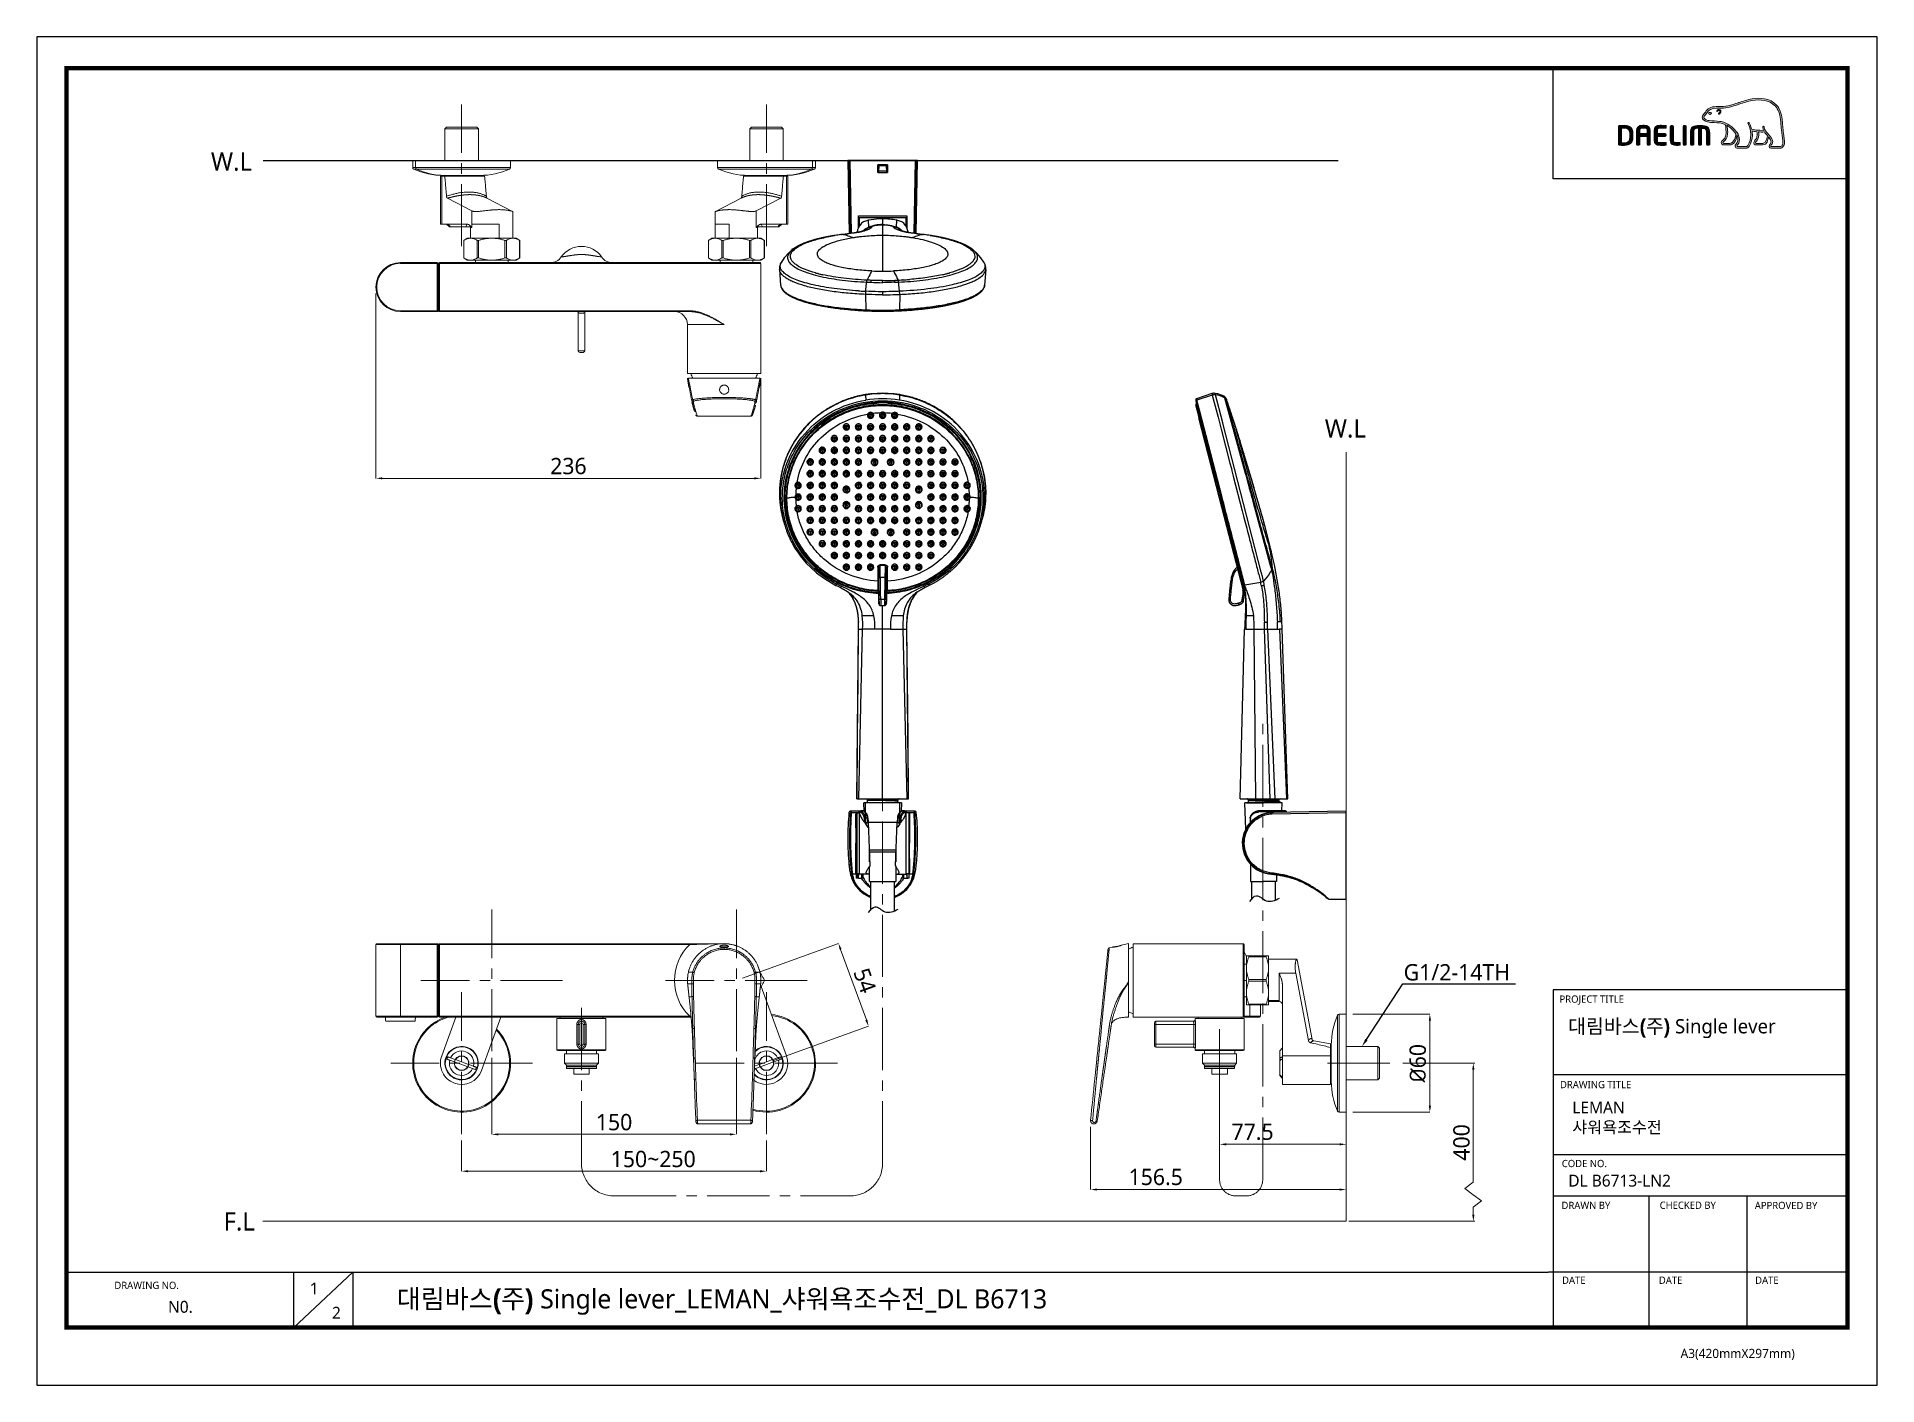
# Model space of a CAD drawing. Extents: x 4680 to 5808, y -3 to 824.
import ezdxf
from ezdxf import colors
from ezdxf.entities.mleader import LeaderData, LeaderLine
from ezdxf.math import Vec2, Vec3

# ---------------------------------------------------------------- set-up
doc = ezdxf.new("R2010")
doc.units = 0
doc.header["$LTSCALE"] = 4
doc.header["$MEASUREMENT"] = 0
doc.header["$PDMODE"] = 3
doc.header["$PDSIZE"] = -10
doc.linetypes.add('CENTER2', pattern=[28.575, 19.05, -3.175, 3.175, -3.175])
doc.layers.get('0').update_dxf_attribs({"linetype": 'CONTINUOUS'})
doc.layers.get('DEFPOINTS').update_dxf_attribs({"linetype": 'CONTINUOUS'})
for name, color, linetype in [('1', 7, 'CONTINUOUS'), ('333_DXF_CONTINUOUS_LINE', 7, 'CONTINUOUS'), ('80D99WK0-R2_DXF_CONTINUOUS_LINE', 7, 'CONTINUOUS'), ('80D99WK0-R4_DXF_CONTINUOUS_LINE', 7, 'CONTINUOUS'), ('80D99WK0-R7_DXF_CONTINUOUS_LINE', 7, 'CONTINUOUS'), ('F3A55-R01_DXF_CONTINUOUS_LINE', 7, 'CONTINUOUS'), ('F3A55-R02_DXF_CONTINUOUS_LINE', 7, 'CONTINUOUS'), ('F3A55-R05_DXF_CONTINUOUS_LINE', 7, 'CONTINUOUS'), ('F3A55-R06_DXF_CONTINUOUS_LINE', 7, 'CONTINUOUS'), ('HB1153CRDJ1-DXF_CONTINUOUS_LINE', 7, 'CONTINUOUS')]:
    doc.layers.add(name, color=color, linetype=linetype)
for name, color, linetype, lineweight in [('Cneter', 1, 'CENTER2', 13), ('레이어 1', 7, 'CONTINUOUS', 0), ('치수선', 7, 'CONTINUOUS', 20)]:
    doc.layers.add(name, color=color, linetype=linetype, lineweight=lineweight)
doc.styles.add('Daelim Dimension', font='NanumGothic.ttf')
doc.dimstyles.new('DEFAULT', dxfattribs={"dimscale": 2, "dimtxt": 2, "dimasz": 2, "dimexe": 0, "dimexo": 2, "dimgap": 1, "dimtad": 1, "dimdec": 1, "dimzin": 9, "dimdsep": 46, "dimtxsty": 'Daelim Dimension', "dimcen": 0.5, "dimclrd": 252, "dimclre": 252, "dimclrt": 3, "dimadec": 1, "dimazin": 0, "dimtfac": 1, "dimtdec": 1, "dimtix": 1, "dimtmove": 0, "dimatfit": 3, "dimfxl": 1, "dimtolj": 1, "dimtzin": 1, "dimlwd": 9, "dimlwe": 9, "dimarcsym": 0})

msp = doc.modelspace()

# ---------------------------------------------------------------- texts
at = {"color": 5, "ltscale": 40, "style": 'Daelim Dimension'}
for s, height, p in [('PROJECT TITLE', 4.453, (5613.18, 231.78)), ('DRAWING TITLE', 4.453, (5613.47, 179.37)), ('CODE NO.', 4.453, (5614.59, 130.97)), ('DRAWN BY', 4.453, (5614.41, 105.31)), ('CHECKED BY', 4.453, (5674.58, 105.38)), ('APPROVED BY', 4.453, (5732.92, 105.24)), ('DRAWING NO.', 4.453, (4727.13, 56.26)), ('DATE', 4.453, (5614.76, 59.41)), ('DATE', 4.453, (5674.1, 59.41)), ('DATE', 4.453, (5733.13, 59.41)), ('A3(420mmX297mm)', 5.6201, (5687.41, 13.92))]:
    msp.add_text(s, height=height, dxfattribs=at).set_placement(p)
at = {"attachment_point": 1, "style": 'Daelim Dimension'}
for s, insert, char_height, width in [('{\\fPretendard Variable SemiBold|b0|i0|c129|p2;\\C7;대림바스(주)} Single lever', (5618.48, 221.72), 8.7291, 140.2959), (' LEMAN\\P 샤워욕조수전 ', (5618.56, 171.2), 7.287, 122.6352), ('DL B6713-LN2', (5618.56, 126.33), 7.2871, 122.6352), ('1', (4846.88, 60.17), 7.29, 10.17), ('N0. ', (4760.01, 48.97), 7.287, 45.7148), ('2', (4860.55, 45.31), 7.29, 10.17)]:
    msp.add_mtext(s, dxfattribs=dict(at, insert=insert, char_height=char_height, width=width))
at = {"color": 7, "ltscale": 0.5, "insert": (5553.12, 146.14), "char_height": 10, "attachment_point": 5, "rotation": 90, "style": 'Daelim Dimension'}
msp.add_mtext('\\A1;400', dxfattribs=at)
at = {"color": 2, "insert": (4900.29, 56.06), "char_height": 11.7115, "width": 518.4179, "attachment_point": 1, "style": 'Daelim Dimension'}
msp.add_mtext('{\\fPretendard Variable SemiBold|b0|i0|c129|p2;대림바스(주)} Single lever_LEMAN_샤워욕조수전_DL B6713', dxfattribs=at)
at = {"layer": '치수선', "char_height": 11.25, "attachment_point": 3, "style": 'Daelim Dimension'}
for s, insert in [('W.L', (4811.54, 753.24)), ('W.L', (5494.49, 589.6)), ('F.L', (4813.26, 103.35))]:
    msp.add_mtext_dynamic_manual_height_columns(s, width=17.4109, gutter_width=12.5, heights=[0], dxfattribs=dict(at, insert=insert))

# ---------------------------------------------------------------- blocks, each defined once
blk = doc.blocks.new('*D17')
at = {"color": 5, "lineweight": 9, "ltscale": 0.5, "transparency": 16777216}
for p, q in [((4958.5, 198), (4958.5, 151.1)), ((5108.5, 198), (5108.5, 151.1)), ((4962.5, 151.1), (5104.5, 151.1))]:
    blk.add_line(p, q, dxfattribs=at)
at = {"color": 5, "ltscale": 0.5, "transparency": 16777216}
for points in [[(4962.5, 151.7), (4962.5, 150.4), (4958.5, 151.1)], [(5104.5, 151.7), (5104.5, 150.4), (5108.5, 151.1)]]:
    blk.add_solid(points, dxfattribs=at)
at = {"layer": 'DEFPOINTS', "color": 0, "ltscale": 0.5, "transparency": 16777216}
for p in [(4958.5, 202), (5108.5, 202), (5108.5, 151.1)]:
    blk.add_point(p, dxfattribs=at)
at = {"color": 7, "ltscale": 0.5, "transparency": 16777216, "insert": (5033.5, 158.5), "char_height": 10, "attachment_point": 5, "style": 'Daelim Dimension'}
blk.add_mtext('\\A1;150', dxfattribs=at)
blk = doc.blocks.new('*D18')
at = {"color": 5, "lineweight": 9, "ltscale": 0.5, "transparency": 16777216}
for p, q in [((4940, 147.3), (4940, 128.5)), ((5127, 147.3), (5127, 128.5)), ((4944, 128.5), (5123, 128.5))]:
    blk.add_line(p, q, dxfattribs=at)
at = {"color": 5, "ltscale": 0.5, "transparency": 16777216}
for points in [[(4944, 129.1), (4944, 127.8), (4940, 128.5)], [(5123, 129.1), (5123, 127.8), (5127, 128.5)]]:
    blk.add_solid(points, dxfattribs=at)
at = {"layer": 'DEFPOINTS', "color": 0, "ltscale": 0.5, "transparency": 16777216}
for p in [(4940, 151.3), (5127, 151.3), (5127, 128.5)]:
    blk.add_point(p, dxfattribs=at)
at = {"color": 7, "ltscale": 0.5, "transparency": 16777216, "insert": (5057.5, 135.9), "char_height": 10, "attachment_point": 5, "style": 'Daelim Dimension'}
blk.add_mtext('\\A1;150~250', dxfattribs=at)
blk = doc.blocks.new('*D19')
at = {"color": 5, "lineweight": 9, "ltscale": 0.5, "transparency": 16777216}
for p, q in [((5325.7, 155.7), (5325.7, 117.2)), ((5482.4, 155.7), (5482.4, 117.2)), ((5329.7, 117.2), (5478.4, 117.2))]:
    blk.add_line(p, q, dxfattribs=at)
at = {"color": 5, "ltscale": 0.5, "transparency": 16777216}
for points in [[(5329.7, 117.9), (5329.7, 116.6), (5325.7, 117.2)], [(5478.4, 117.9), (5478.4, 116.6), (5482.4, 117.2)]]:
    blk.add_solid(points, dxfattribs=at)
at = {"layer": 'DEFPOINTS', "color": 0, "ltscale": 0.5, "transparency": 16777216}
for p in [(5325.7, 159.7), (5482.4, 159.7), (5482.4, 117.2)]:
    blk.add_point(p, dxfattribs=at)
at = {"color": 7, "ltscale": 0.5, "transparency": 16777216, "insert": (5365.6, 124.9), "char_height": 10, "attachment_point": 5, "style": 'Daelim Dimension'}
blk.add_mtext('\\A1;156.5', dxfattribs=at)
blk = doc.blocks.new('*D20')
at = {"color": 5, "lineweight": 9, "ltscale": 0.5, "transparency": 16777216}
for p, q in [((5404.8, 184), (5404.8, 145)), ((5482.4, 160.7), (5482.4, 145)), ((5408.8, 145), (5478.4, 145))]:
    blk.add_line(p, q, dxfattribs=at)
at = {"color": 5, "ltscale": 0.5, "transparency": 16777216}
for points in [[(5408.8, 145.6), (5408.8, 144.3), (5404.8, 145)], [(5478.4, 145.6), (5478.4, 144.3), (5482.4, 145)]]:
    blk.add_solid(points, dxfattribs=at)
at = {"layer": 'DEFPOINTS', "color": 0, "ltscale": 0.5, "transparency": 16777216}
for p in [(5404.8, 188), (5482.4, 164.7), (5482.4, 145)]:
    blk.add_point(p, dxfattribs=at)
at = {"color": 7, "ltscale": 0.5, "transparency": 16777216, "insert": (5425, 152.6), "char_height": 10, "attachment_point": 5, "style": 'Daelim Dimension'}
blk.add_mtext('\\A1;77.5', dxfattribs=at)
blk = doc.blocks.new('*D21')
at = {"color": 5, "lineweight": 9, "ltscale": 0.5, "transparency": 16777216}
for p, q in [((5486.4, 224.7), (5533.7, 224.7)), ((5533.7, 168.7), (5533.7, 220.7)), ((5486.4, 164.7), (5533.7, 164.7))]:
    blk.add_line(p, q, dxfattribs=at)
at = {"color": 5, "ltscale": 0.5, "transparency": 16777216}
for points in [[(5533, 220.7), (5534.4, 220.7), (5533.7, 224.7)], [(5533, 168.7), (5534.4, 168.7), (5533.7, 164.7)]]:
    blk.add_solid(points, dxfattribs=at)
at = {"layer": 'DEFPOINTS', "color": 0, "ltscale": 0.5, "transparency": 16777216}
for p in [(5482.4, 224.7), (5533.7, 224.7), (5482.4, 164.7)]:
    blk.add_point(p, dxfattribs=at)
at = {"color": 7, "ltscale": 0.5, "transparency": 16777216, "insert": (5526.3, 194.7), "char_height": 10, "attachment_point": 5, "rotation": 90, "style": 'Daelim Dimension'}
blk.add_mtext('\\A1;{\\fISOCPEUR|b0|i0|c0|p34;%%C}60', dxfattribs=at)
blk = doc.blocks.new('*D22')
at = {"color": 5, "lineweight": 9, "ltscale": 0.5, "transparency": 16777216}
for p, q in [((4887.5, 666.6), (4887.5, 553.3)), ((5123.5, 613.6), (5123.5, 553.3)), ((5119.5, 553.3), (4891.5, 553.3))]:
    blk.add_line(p, q, dxfattribs=at)
at = {"color": 5, "ltscale": 0.5, "transparency": 16777216}
for points in [[(4891.5, 554), (4891.5, 552.7), (4887.5, 553.3)], [(5119.5, 554), (5119.5, 552.7), (5123.5, 553.3)]]:
    blk.add_solid(points, dxfattribs=at)
at = {"layer": 'DEFPOINTS', "color": 0, "ltscale": 0.5, "transparency": 16777216}
for p in [(4887.5, 670.6), (5123.5, 617.6), (4887.5, 553.3)]:
    blk.add_point(p, dxfattribs=at)
at = {"color": 7, "ltscale": 0.5, "transparency": 16777216, "insert": (5005.5, 560.8), "char_height": 10, "attachment_point": 5, "style": 'Daelim Dimension'}
blk.add_mtext('\\A1;236', dxfattribs=at)
blk = doc.blocks.new('*D23')
at = {"color": 5, "lineweight": 9, "ltscale": 0.5, "transparency": 16777216}
for p, q in [((5112.3, 246.8), (5171.1, 268.2)), ((5172.4, 264.5), (5188.2, 221.2)), ((5130.7, 196.1), (5189.5, 217.5))]:
    blk.add_line(p, q, dxfattribs=at)
at = {"color": 5, "ltscale": 0.5, "transparency": 16777216}
for points in [[(5173, 264.7), (5171.8, 264.2), (5171.1, 268.2)], [(5188.8, 221.5), (5187.5, 221), (5189.5, 217.5)]]:
    blk.add_solid(points, dxfattribs=at)
at = {"layer": 'DEFPOINTS', "color": 0, "ltscale": 0.5, "transparency": 16777216}
for p in [(5108.5, 245.5), (5189.5, 217.5), (5127, 194.7)]:
    blk.add_point(p, dxfattribs=at)
at = {"color": 7, "ltscale": 0.5, "transparency": 16777216, "insert": (5187.2, 245.4), "char_height": 10, "attachment_point": 5, "rotation": 290.0001, "style": 'Daelim Dimension'}
blk.add_mtext('\\A1;54', dxfattribs=at)

# ---------------------------------------------------------------- dimensions: what is measured, and where the dimension line sits
at = {"color": 5, "ltscale": 0.5}
for base, p1, p2, picture, middle in [((4887.5, 553.33), (5123.5, 617.58), (4887.5, 670.58), '*D22', (5005.5, 560.78)), ((5108.5, 151.07), (4958.5, 202), (5108.5, 202), '*D17', (5033.5, 158.49))]:
    dim = msp.add_linear_dim(base=base, p1=p1, p2=p2, dimstyle='DEFAULT', override={"dimtxt": 5, "dimclrd": 5, "dimclre": 5, "dimclrt": 7}, dxfattribs=at)
    dim.commit()
    dim.dimension.update_dxf_attribs({"geometry": picture, "text_midpoint": middle})
dim = msp.add_aligned_dim(p1=(5108.5, 245.45), p2=(5126.97, 194.71), distance=66.57, dimstyle='DEFAULT', override={"dimtxt": 5, "dimclrd": 5, "dimclre": 5, "dimclrt": 7}, dxfattribs=at)
dim.commit()
dim.dimension.update_dxf_attribs({"geometry": '*D23', "text_midpoint": (5187.23, 245.37)})
dim = msp.add_linear_dim(base=(5533.7, 224.71), p1=(5482.37, 164.71), p2=(5482.37, 224.71), angle=90, text='{\\fISOCPEUR|b0|i0|c0|p34;%%C}<>', dimstyle='DEFAULT', override={"dimtxt": 5, "dimclrd": 5, "dimclre": 5, "dimclrt": 7}, dxfattribs=at)
dim.commit()
dim.dimension.update_dxf_attribs({"geometry": '*D21', "text_midpoint": (5526.26, 194.71)})
for base, p1, p2, text, picture, middle in [((5482.37, 144.95), (5404.77, 187.95), (5482.37, 164.71), '77.5', '*D20', (5424.95, 144.95)), ((5482.37, 117.22), (5325.68, 159.7), (5482.37, 159.7), '156.5', '*D19', (5365.58, 117.22)), ((5126.97, 128.45), (4940.03, 151.26), (5126.97, 151.26), '150~250', '*D18', (5057.55, 128.45))]:
    dim = msp.add_linear_dim(base=base, p1=p1, p2=p2, text=text, dimstyle='DEFAULT', override={"dimtxt": 5, "dimclrd": 5, "dimclre": 5, "dimclrt": 7}, dxfattribs=at)
    dim.commit()
    dim.dimension.update_dxf_attribs({"geometry": picture, "text_midpoint": middle, "dimtype": 160})

# ---------------------------------------------------------------- hatches: boundary and pattern name
at = {"layer": '레이어 1'}
h = msp.add_hatch(color=5, dxfattribs=at)
h.dxf.hatch_style = 1
edge = h.paths.add_edge_path(flags=16)
edge.add_spline(control_points=[(5749.44, 757.26), (5748.95, 756.71), (5748.32, 756.71), (5748.3, 756.71), (5748.3, 756.71), (5743.31, 756.71), (5743.31, 756.71), (5743.13, 756.71), (5742.99, 756.75), (5742.9, 756.84), (5742.82, 756.92), (5742.78, 757.03), (5742.78, 757.17), (5742.78, 757.45), (5742.99, 757.71), (5743.21, 757.98), (5743.41, 758.24), (5743.6, 758.49), (5743.71, 758.79), (5743.98, 759.53), (5743.95, 760.31), (5743.63, 761), (5743.04, 762.25), (5742.17, 763.23), (5741.32, 764.18), (5741.32, 764.18), (5741.03, 764.49), (5741.03, 764.5), (5739.93, 765.72), (5738.79, 766.99), (5738.7, 768.71), (5738.68, 769.05), (5738.53, 769.26), (5738.31, 769.25), (5738.31, 769.25), (5737.99, 769.09), (5737.98, 769.09), (5737.89, 769), (5737.84, 768.86), (5737.84, 768.69), (5737.84, 768.69), (5737.85, 768.63), (5737.85, 768.63), (5737.89, 768.01), (5738.04, 767.4), (5738.3, 766.77), (5738.3, 766.77), (5738.32, 766.7), (5738.32, 766.7), (5738.32, 766.7), (5738.26, 766.7), (5738.26, 766.7), (5735.06, 766.57), (5731.92, 767.18), (5730.99, 767.4), (5730.43, 769.69), (5729.5, 771.21), (5729.46, 771.27), (5729.39, 771.39), (5729.28, 771.48), (5729.17, 771.51), (5729.17, 771.51), (5728.9, 771.47), (5728.86, 771.47), (5728.84, 771.44), (5728.79, 771.37), (5728.69, 771.23), (5728.69, 771.23), (5728.68, 771.12), (5728.68, 771.12), (5728.68, 771.12), (5728.76, 770.82), (5728.76, 770.82), (5728.83, 770.7), (5730.47, 767.82), (5730.47, 764.01), (5730.47, 761.65), (5729.86, 759.43), (5728.64, 757.41), (5728.35, 756.92), (5727.96, 756.71), (5727.39, 756.71), (5727.39, 756.71), (5722.48, 756.71), (5722.48, 756.71), (5722.31, 756.71), (5721.97, 756.82), (5721.97, 757.18), (5721.97, 757.37), (5722.15, 757.69), (5722.46, 758.03), (5724.51, 760.31), (5723.32, 763.88), (5721.36, 766.22), (5719.46, 768.49), (5716.37, 771.34), (5712.39, 772.04), (5710.98, 772.29), (5708.67, 772.43), (5706.8, 772.54), (5706.8, 772.54), (5704.91, 772.65), (5704.91, 772.65), (5703.94, 772.72), (5702.33, 773.32), (5701.84, 774.24), (5701.64, 774.63), (5701.66, 775.02), (5701.92, 775.46), (5702.08, 775.73), (5702.31, 775.96), (5702.59, 776.25), (5702.9, 776.56), (5703.22, 776.88), (5703.47, 777.31), (5703.47, 777.31), (5703.54, 777.45), (5703.54, 777.45), (5704.49, 779.26), (5706.44, 780.22), (5709.35, 780.3), (5709.35, 780.3), (5710.99, 780.32), (5710.99, 780.32), (5712.79, 780.33), (5714.84, 780.34), (5716.52, 780.7), (5718.88, 781.21), (5721.24, 782.02), (5723.33, 782.73), (5723.33, 782.73), (5723.4, 782.75), (5723.4, 782.75), (5725.98, 783.63), (5728.65, 784.55), (5731.39, 784.99), (5735.76, 785.71), (5741.76, 785.69), (5745.53, 781.45), (5747.28, 779.49), (5748.36, 776.79), (5748.73, 773.43), (5748.73, 773.43), (5748.71, 773.44), (5748.7, 773.45), (5748.73, 773.38), (5748.76, 773), (5748.91, 770.87), (5748.96, 769.84), (5749, 768.77), (5749.27, 766.8), (5749.27, 766.8), (5750.04, 760.2), (5750.04, 760.2), (5750.04, 760.2), (5750.08, 759.4), (5750.08, 759.4), (5750.08, 758.45), (5749.87, 757.73), (5749.44, 757.26)], knot_values=[0, 0, 0, 0, 1, 1, 1, 2, 2, 2, 3, 3, 3, 4, 4, 4, 5, 5, 5, 6, 6, 6, 7, 7, 7, 8, 8, 8, 9, 9, 9, 10, 10, 10, 11, 11, 11, 12, 12, 12, 13, 13, 13, 14, 14, 14, 15, 15, 15, 16, 16, 16, 17, 17, 17, 18, 18, 18, 19, 19, 19, 20, 20, 20, 21, 21, 21, 22, 22, 22, 23, 23, 23, 24, 24, 24, 25, 25, 25, 26, 26, 26, 27, 27, 27, 28, 28, 28, 29, 29, 29, 30, 30, 30, 31, 31, 31, 32, 32, 32, 33, 33, 33, 34, 34, 34, 35, 35, 35, 36, 36, 36, 37, 37, 37, 38, 38, 38, 39, 39, 39, 40, 40, 40, 41, 41, 41, 42, 42, 42, 43, 43, 43, 44, 44, 44, 45, 45, 45, 46, 46, 46, 47, 47, 47, 48, 48, 48, 49, 49, 49, 50, 50, 50, 51, 51, 51, 52, 52, 52, 53, 53, 53, 53], degree=3, periodic=0)
edge = h.paths.add_edge_path(flags=16)
edge.add_spline(control_points=[(5737.91, 758.69), (5737.91, 758.69), (5733.85, 758.69), (5733.85, 758.69), (5733.55, 758.69), (5733.31, 758.93), (5733.31, 759.23), (5733.31, 759.45), (5733.49, 759.72), (5733.67, 759.91), (5734.5, 760.7), (5735.34, 761.79), (5735.34, 763.86), (5735.34, 763.86), (5735.29, 764.8), (5735.29, 764.8), (5735.29, 764.8), (5735.14, 765.72), (5735.14, 765.72), (5735.14, 765.72), (5735.13, 765.77), (5735.13, 765.77), (5735.13, 765.77), (5735.19, 765.77), (5735.19, 765.77), (5735.95, 765.72), (5737.43, 765.63), (5738.83, 765.7), (5739.19, 765.13), (5739.77, 764.4), (5740.61, 763.42), (5740.57, 762.94), (5740.17, 758.69), (5737.91, 758.69)], knot_values=[0, 0, 0, 0, 1, 1, 1, 2, 2, 2, 3, 3, 3, 4, 4, 4, 5, 5, 5, 6, 6, 6, 7, 7, 7, 8, 8, 8, 9, 9, 9, 10, 10, 10, 11, 11, 11, 11], degree=3, periodic=0)
edge = h.paths.add_edge_path(flags=16)
edge.add_spline(control_points=[(5717.5, 758.69), (5717.5, 758.69), (5713.93, 758.69), (5713.93, 758.69), (5713.67, 758.69), (5713.38, 758.91), (5713.38, 759.23), (5713.38, 759.43), (5713.54, 759.68), (5713.85, 759.92), (5714.75, 760.64), (5716.12, 761.73), (5716.27, 764.74), (5716.27, 764.74), (5716.29, 765.56), (5716.29, 765.56), (5716.29, 766.83), (5716, 768.38), (5715.72, 769.76), (5715.72, 769.76), (5715.67, 769.9), (5715.67, 769.9), (5715.67, 769.9), (5715.79, 769.81), (5715.79, 769.81), (5716.32, 769.48), (5719.24, 767.51), (5721.31, 764.59), (5721.14, 763.2), (5720.36, 758.69), (5717.5, 758.69)], knot_values=[0, 0, 0, 0, 1, 1, 1, 2, 2, 2, 3, 3, 3, 4, 4, 4, 5, 5, 5, 6, 6, 6, 7, 7, 7, 8, 8, 8, 9, 9, 9, 10, 10, 10, 10], degree=3, periodic=0)
edge = h.paths.add_edge_path()
edge.add_spline(control_points=[(5751.04, 760.3), (5751.04, 760.31), (5750.28, 766.94), (5750.28, 766.94), (5750, 768.92), (5749.96, 769.97), (5749.93, 770.91), (5749.93, 770.91), (5749.74, 773.53), (5749.74, 773.53), (5749.34, 777.11), (5748.18, 780), (5746.29, 782.12), (5742.21, 786.7), (5735.84, 786.75), (5731.22, 785.99), (5728.38, 785.52), (5725.67, 784.59), (5723.05, 783.7), (5723.05, 783.7), (5722.96, 783.67), (5722.96, 783.67), (5720.91, 782.97), (5718.59, 782.17), (5716.3, 781.68), (5714.73, 781.35), (5712.77, 781.33), (5711.04, 781.33), (5711.04, 781.33), (5709.32, 781.3), (5709.32, 781.3), (5706.02, 781.22), (5703.77, 780.08), (5702.64, 777.91), (5702.64, 777.91), (5702.59, 777.82), (5702.59, 777.82), (5702.4, 777.49), (5702.12, 777.21), (5701.87, 776.96), (5701.59, 776.68), (5701.29, 776.37), (5701.05, 775.97), (5700.81, 775.57), (5700.69, 775.16), (5700.69, 774.76), (5700.69, 774.42), (5700.78, 774.09), (5700.95, 773.77), (5701.65, 772.45), (5703.65, 771.73), (5704.84, 771.65), (5704.84, 771.65), (5706.6, 771.54), (5706.64, 771.53), (5708.4, 771.44), (5710.81, 771.3), (5712.21, 771.05), (5713.03, 770.9), (5713.97, 770.61), (5714.83, 770.2), (5714.89, 769.98), (5715.33, 768), (5715.33, 765.55), (5715.33, 765.55), (5715.31, 764.78), (5715.31, 764.78), (5715.19, 762.21), (5714.06, 761.31), (5713.24, 760.65), (5713.16, 760.58), (5712.42, 759.98), (5712.37, 759.24), (5712.33, 758.83), (5712.45, 758.45), (5712.7, 758.18), (5712.98, 757.89), (5713.39, 757.74), (5713.93, 757.74), (5713.93, 757.74), (5717.5, 757.74), (5717.5, 757.74), (5720.18, 757.74), (5721.5, 760.61), (5721.9, 763.31), (5721.9, 763.31), (5721.91, 763.69), (5721.91, 763.69), (5721.91, 763.69), (5722.02, 763.5), (5722.02, 763.5), (5722.36, 762.74), (5722.57, 761.83), (5722.57, 761.14), (5722.57, 760.18), (5722.27, 759.33), (5721.7, 758.71), (5721.56, 758.56), (5720.85, 757.82), (5720.85, 757.08), (5720.85, 757.08), (5720.85, 756.96), (5720.85, 756.96), (5720.95, 756.09), (5721.66, 755.7), (5722.32, 755.7), (5722.32, 755.7), (5727.39, 755.7), (5727.39, 755.7), (5728.31, 755.7), (5729.04, 756.11), (5729.51, 756.89), (5730.8, 759.03), (5731.45, 761.36), (5731.45, 763.81), (5731.45, 764.57), (5731.38, 765.38), (5731.24, 766.23), (5731.24, 766.23), (5731.23, 766.3), (5731.23, 766.3), (5731.23, 766.3), (5731.29, 766.28), (5731.29, 766.28), (5731.9, 766.16), (5732.89, 765.99), (5734.1, 765.86), (5734.1, 765.86), (5734.14, 765.86), (5734.14, 765.86), (5734.14, 765.86), (5734.3, 764.93), (5734.3, 764.93), (5734.3, 764.93), (5734.33, 764.71), (5734.33, 764.7), (5734.33, 764.7), (5734.38, 763.88), (5734.38, 763.88), (5734.38, 761.91), (5733.49, 761.05), (5733, 760.59), (5733, 760.58), (5732.32, 759.9), (5732.25, 759.29), (5732.25, 759.29), (5732.23, 759.11), (5732.23, 759.11), (5732.23, 758.91), (5732.28, 758.54), (5732.61, 758.2), (5732.9, 757.89), (5733.36, 757.74), (5733.96, 757.74), (5733.96, 757.74), (5737.91, 757.74), (5737.91, 757.74), (5740.32, 757.74), (5741.04, 760.79), (5741.33, 762.5), (5741.33, 762.5), (5741.34, 762.68), (5741.34, 762.68), (5741.34, 762.68), (5741.44, 762.55), (5741.44, 762.55), (5741.99, 761.84), (5742.48, 761.05), (5742.71, 760.57), (5742.83, 760.31), (5742.9, 760.03), (5742.9, 759.75), (5742.9, 759.75), (5742.81, 759.17), (5742.81, 759.17), (5742.72, 758.86), (5742.51, 758.58), (5742.3, 758.3), (5741.99, 757.9), (5741.68, 757.49), (5741.68, 757), (5741.68, 757), (5741.71, 756.72), (5741.71, 756.72), (5741.85, 756.06), (5742.39, 755.7), (5743.22, 755.7), (5743.22, 755.7), (5748.29, 755.7), (5748.29, 755.7), (5748.41, 755.7), (5749.4, 755.72), (5750.18, 756.56), (5750.8, 757.24), (5751.1, 758.16), (5751.1, 759.39), (5751.1, 759.39), (5751.04, 760.3), (5751.04, 760.3)], knot_values=[0, 0, 0, 0, 1, 1, 1, 2, 2, 2, 3, 3, 3, 4, 4, 4, 5, 5, 5, 6, 6, 6, 7, 7, 7, 8, 8, 8, 9, 9, 9, 10, 10, 10, 11, 11, 11, 12, 12, 12, 13, 13, 13, 14, 14, 14, 15, 15, 15, 16, 16, 16, 17, 17, 17, 18, 18, 18, 19, 19, 19, 20, 20, 20, 21, 21, 21, 22, 22, 22, 23, 23, 23, 24, 24, 24, 25, 25, 25, 26, 26, 26, 27, 27, 27, 28, 28, 28, 29, 29, 29, 30, 30, 30, 31, 31, 31, 32, 32, 32, 33, 33, 33, 34, 34, 34, 35, 35, 35, 36, 36, 36, 37, 37, 37, 38, 38, 38, 39, 39, 39, 40, 40, 40, 41, 41, 41, 42, 42, 42, 43, 43, 43, 44, 44, 44, 45, 45, 45, 46, 46, 46, 47, 47, 47, 48, 48, 48, 49, 49, 49, 50, 50, 50, 51, 51, 51, 52, 52, 52, 53, 53, 53, 54, 54, 54, 55, 55, 55, 56, 56, 56, 57, 57, 57, 58, 58, 58, 59, 59, 59, 60, 60, 60, 61, 61, 61, 62, 62, 62, 63, 63, 63, 64, 64, 64, 65, 65, 65, 66, 66, 66, 66], degree=3, periodic=0)
edge = h.paths.add_edge_path(flags=0)
edge.add_spline(control_points=[(5704.76, 777.44), (5704.76, 777.44), (5705.49, 777.77), (5706.41, 777.42), (5706.41, 777.42), (5706.52, 777.37), (5706.38, 777.16), (5705.93, 776.56), (5705.49, 776.44), (5705.49, 776.44), (5705.49, 776.44), (5705.17, 776.32), (5704.99, 776.54), (5704.63, 776.96), (5704.62, 777.21), (5704.62, 777.21), (5704.62, 777.21), (5704.58, 777.39), (5704.76, 777.44)], knot_values=[0, 0, 0, 0, 1, 1, 1, 2, 2, 2, 3, 3, 3, 4, 4, 4, 5, 5, 5, 6, 6, 6, 6], degree=3, periodic=0)
edge = h.paths.add_edge_path(flags=0)
edge.add_spline(control_points=[(5709.63, 778.8), (5709.52, 778.68), (5709.51, 778.48), (5709.63, 778.37), (5709.75, 778.27), (5709.94, 778.3), (5710.05, 778.42), (5710.11, 778.48), (5710.72, 779.2), (5711.24, 778.83), (5711.43, 778.69), (5711.51, 778.5), (5711.48, 778.24), (5711.44, 777.84), (5711.09, 777.38), (5710.84, 777.23), (5710.71, 777.14), (5710.62, 776.96), (5710.68, 776.82), (5710.75, 776.68), (5710.93, 776.63), (5711.08, 776.7), (5711.51, 776.91), (5712.07, 777.61), (5712.14, 778.26), (5712.19, 778.72), (5711.99, 779.09), (5711.62, 779.34), (5710.84, 779.89), (5709.96, 779.15), (5709.63, 778.8)], knot_values=[0, 0, 0, 0, 1, 1, 1, 2, 2, 2, 3, 3, 3, 4, 4, 4, 5, 5, 5, 6, 6, 6, 7, 7, 7, 8, 8, 8, 9, 9, 9, 10, 10, 10, 10], degree=3, periodic=0)
edge = h.paths.add_edge_path(flags=0)
edge.add_spline(control_points=[(5709.53, 778.26), (5709.53, 778.26), (5709.53, 778.26), (5709.53, 778.26), (5709.53, 778.26), (5709.53, 778.26), (5709.53, 778.26)], knot_values=[0, 0, 0, 0, 1, 1, 1, 2, 2, 2, 2], degree=3, periodic=0)
h = msp.add_hatch(color=5, dxfattribs=at)
h.dxf.hatch_style = 2
edge = h.paths.add_edge_path()
edge.add_spline(control_points=[(5709.63, 778.8), (5709.52, 778.68), (5709.51, 778.48), (5709.63, 778.37), (5709.75, 778.27), (5709.94, 778.3), (5710.05, 778.42), (5710.11, 778.48), (5710.72, 779.2), (5711.24, 778.83), (5711.43, 778.69), (5711.51, 778.5), (5711.48, 778.24), (5711.44, 777.84), (5711.09, 777.38), (5710.84, 777.23), (5710.71, 777.14), (5710.62, 776.96), (5710.68, 776.82), (5710.75, 776.68), (5710.93, 776.63), (5711.08, 776.7), (5711.51, 776.91), (5712.07, 777.61), (5712.14, 778.26), (5712.19, 778.72), (5711.99, 779.09), (5711.62, 779.34), (5710.84, 779.89), (5709.96, 779.15), (5709.63, 778.8)], knot_values=[0, 0, 0, 0, 1, 1, 1, 2, 2, 2, 3, 3, 3, 4, 4, 4, 5, 5, 5, 6, 6, 6, 7, 7, 7, 8, 8, 8, 9, 9, 9, 10, 10, 10, 10], degree=3, periodic=0)
h = msp.add_hatch(color=5, dxfattribs=at)
h.dxf.hatch_style = 2
edge = h.paths.add_edge_path()
edge.add_spline(control_points=[(5656.3, 762.56), (5656.3, 760.24), (5655.24, 759.12), (5653.07, 759.12), (5653.07, 759.12), (5651.58, 759.14), (5651.19, 759.15), (5651.19, 759.15), (5651.19, 768.03), (5651.19, 768.03), (5651.96, 768.11), (5653.06, 768.12), (5653.07, 768.12), (5655.3, 768.12), (5656.3, 767.06), (5656.3, 764.68), (5656.3, 764.68), (5656.3, 762.56), (5656.3, 762.56)], knot_values=[0, 0, 0, 0, 1, 1, 1, 2, 2, 2, 3, 3, 3, 4, 4, 4, 5, 5, 5, 6, 6, 6, 6], degree=3, periodic=0)
edge = h.paths.add_edge_path()
edge.add_spline(control_points=[(5653.07, 769.79), (5651.86, 769.79), (5650.29, 769.72), (5649.78, 769.64), (5649.46, 769.58), (5649.25, 769.34), (5649.25, 769.02), (5649.25, 769.02), (5649.25, 758.22), (5649.25, 758.22), (5649.25, 757.89), (5649.46, 757.65), (5649.79, 757.6), (5650.28, 757.52), (5651.84, 757.45), (5653.07, 757.45), (5656.44, 757.45), (5658.22, 759.22), (5658.22, 762.56), (5658.22, 762.56), (5658.22, 764.68), (5658.22, 764.68), (5658.22, 768.03), (5656.44, 769.79), (5653.07, 769.79)], knot_values=[0, 0, 0, 0, 1, 1, 1, 2, 2, 2, 3, 3, 3, 4, 4, 4, 5, 5, 5, 6, 6, 6, 7, 7, 7, 8, 8, 8, 8], degree=3, periodic=0)
h = msp.add_hatch(color=5, dxfattribs=at)
h.dxf.hatch_style = 2
edge = h.paths.add_edge_path()
edge.add_spline(control_points=[(5666.92, 764.7), (5666.92, 764.7), (5662.37, 764.7), (5662.37, 764.7), (5662.37, 764.87), (5662.37, 766.32), (5662.37, 766.32), (5662.37, 767.83), (5662.82, 768.09), (5664.17, 768.09), (5664.17, 768.09), (5665.12, 768.09), (5665.12, 768.09), (5666.47, 768.09), (5666.92, 767.83), (5666.92, 766.32), (5666.92, 766.32), (5666.92, 764.87), (5666.92, 764.7)], knot_values=[0, 0, 0, 0, 1, 1, 1, 2, 2, 2, 3, 3, 3, 4, 4, 4, 5, 5, 5, 6, 6, 6, 6], degree=3, periodic=0)
edge = h.paths.add_edge_path()
edge.add_spline(control_points=[(5665.12, 769.79), (5665.12, 769.79), (5664.17, 769.79), (5664.17, 769.79), (5661.6, 769.79), (5660.45, 768.72), (5660.45, 766.32), (5660.45, 766.32), (5660.45, 758.09), (5660.45, 758.09), (5660.45, 757.8), (5660.68, 757.56), (5660.96, 757.56), (5660.96, 757.56), (5661.86, 757.56), (5661.86, 757.56), (5662.18, 757.56), (5662.37, 757.83), (5662.37, 758.09), (5662.37, 758.09), (5662.37, 762.82), (5662.37, 763), (5662.37, 763), (5666.92, 763), (5666.92, 763), (5666.92, 762.82), (5666.92, 758.09), (5666.92, 758.09), (5666.92, 757.8), (5667.15, 757.56), (5667.44, 757.56), (5667.44, 757.56), (5668.32, 757.56), (5668.32, 757.56), (5668.64, 757.56), (5668.85, 757.84), (5668.85, 758.09), (5668.85, 758.09), (5668.85, 766.32), (5668.85, 766.32), (5668.85, 768.72), (5667.69, 769.79), (5665.12, 769.79)], knot_values=[0, 0, 0, 0, 1, 1, 1, 2, 2, 2, 3, 3, 3, 4, 4, 4, 5, 5, 5, 6, 6, 6, 7, 7, 7, 8, 8, 8, 9, 9, 9, 10, 10, 10, 11, 11, 11, 12, 12, 12, 13, 13, 13, 14, 14, 14, 14], degree=3, periodic=0)
h = msp.add_hatch(color=5, dxfattribs=at)
h.dxf.hatch_style = 2
edge = h.paths.add_edge_path()
edge.add_spline(control_points=[(5671.29, 766.65), (5671.29, 766.65), (5671.29, 760.6), (5671.29, 760.6), (5671.29, 758.48), (5672.5, 757.45), (5674.99, 757.45), (5676.09, 757.45), (5677.58, 757.47), (5678.18, 757.53), (5678.17, 757.53), (5678.47, 757.55), (5678.47, 757.55), (5678.47, 757.55), (5678.56, 757.56), (5678.56, 757.56), (5678.56, 757.56), (5678.56, 759.18), (5678.56, 759.18), (5678.56, 759.18), (5675, 759.18), (5675, 759.18), (5673.22, 759.18), (5673.22, 759.69), (5673.22, 760.6), (5673.22, 760.6), (5673.22, 762.84), (5673.22, 763.02), (5673.4, 763.02), (5678, 763.02), (5678, 763.02), (5678.3, 763.02), (5678.55, 763.25), (5678.55, 763.55), (5678.55, 763.55), (5678.55, 764.15), (5678.55, 764.15), (5678.55, 764.44), (5678.3, 764.68), (5678, 764.68), (5678, 764.68), (5673.4, 764.68), (5673.22, 764.68), (5673.22, 764.86), (5673.22, 766.65), (5673.22, 766.65), (5673.22, 767.56), (5673.22, 768.06), (5675, 768.06), (5675, 768.06), (5678.56, 768.05), (5678.56, 768.05), (5678.56, 768.05), (5678.56, 769.66), (5678.56, 769.66), (5678.56, 769.66), (5678.18, 769.7), (5678.18, 769.7), (5677.48, 769.76), (5675.88, 769.79), (5674.99, 769.79), (5672.5, 769.79), (5671.29, 768.77), (5671.29, 766.65)], knot_values=[0, 0, 0, 0, 1, 1, 1, 2, 2, 2, 3, 3, 3, 4, 4, 4, 5, 5, 5, 6, 6, 6, 7, 7, 7, 8, 8, 8, 9, 9, 9, 10, 10, 10, 11, 11, 11, 12, 12, 12, 13, 13, 13, 14, 14, 14, 15, 15, 15, 16, 16, 16, 17, 17, 17, 18, 18, 18, 19, 19, 19, 20, 20, 20, 21, 21, 21, 21], degree=3, periodic=0)
h = msp.add_hatch(color=5, dxfattribs=at)
h.dxf.hatch_style = 2
edge = h.paths.add_edge_path()
edge.add_spline(control_points=[(5681.64, 769.68), (5681.35, 769.68), (5681.09, 769.44), (5681.09, 769.15), (5681.09, 769.15), (5681.09, 760.6), (5681.09, 760.6), (5681.09, 757.81), (5683, 757.45), (5684.65, 757.45), (5685.87, 757.45), (5686.18, 757.5), (5686.54, 757.56), (5686.54, 757.56), (5686.75, 757.59), (5686.75, 757.59), (5686.75, 757.59), (5687.03, 757.63), (5687.03, 757.63), (5687.03, 757.63), (5687.11, 757.64), (5687.11, 757.64), (5687.11, 757.64), (5687.11, 759.18), (5687.11, 759.18), (5687.11, 759.18), (5684.67, 759.18), (5684.67, 759.18), (5683.02, 759.18), (5683.02, 759.81), (5683.02, 760.41), (5683.02, 760.41), (5683.02, 769.15), (5683.02, 769.15), (5683.02, 769.44), (5682.77, 769.68), (5682.47, 769.68), (5682.47, 769.68), (5681.64, 769.68), (5681.64, 769.68)], knot_values=[0, 0, 0, 0, 1, 1, 1, 2, 2, 2, 3, 3, 3, 4, 4, 4, 5, 5, 5, 6, 6, 6, 7, 7, 7, 8, 8, 8, 9, 9, 9, 10, 10, 10, 11, 11, 11, 12, 12, 12, 13, 13, 13, 13], degree=3, periodic=0)
h = msp.add_hatch(color=5, dxfattribs=at)
h.dxf.hatch_style = 2
edge = h.paths.add_edge_path()
edge.add_spline(control_points=[(5689.5, 769.68), (5689.17, 769.68), (5688.98, 769.42), (5688.98, 769.16), (5688.98, 769.16), (5688.98, 758.09), (5688.98, 758.09), (5688.98, 757.8), (5689.21, 757.56), (5689.5, 757.56), (5689.5, 757.56), (5690.39, 757.56), (5690.39, 757.56), (5690.72, 757.56), (5690.91, 757.83), (5690.91, 758.09), (5690.91, 758.09), (5690.91, 769.16), (5690.91, 769.16), (5690.91, 769.45), (5690.68, 769.68), (5690.39, 769.68), (5690.39, 769.68), (5689.5, 769.68), (5689.5, 769.68)], knot_values=[0, 0, 0, 0, 1, 1, 1, 2, 2, 2, 3, 3, 3, 4, 4, 4, 5, 5, 5, 6, 6, 6, 7, 7, 7, 8, 8, 8, 8], degree=3, periodic=0)
h = msp.add_hatch(color=5, dxfattribs=at)
h.dxf.hatch_style = 2
edge = h.paths.add_edge_path()
edge.add_spline(control_points=[(5693.5, 764.91), (5693.5, 764.91), (5693.5, 758.09), (5693.5, 758.09), (5693.5, 757.8), (5693.73, 757.56), (5694.01, 757.56), (5694.01, 757.56), (5694.92, 757.56), (5694.92, 757.56), (5695.25, 757.56), (5695.44, 757.83), (5695.44, 758.09), (5695.44, 758.09), (5695.44, 764.74), (5695.44, 764.74), (5695.44, 767.67), (5695.93, 767.95), (5698.41, 767.96), (5698.41, 767.78), (5698.41, 758.09), (5698.41, 758.09), (5698.41, 757.79), (5698.63, 757.56), (5698.92, 757.56), (5698.92, 757.56), (5699.82, 757.56), (5699.82, 757.56), (5700.14, 757.56), (5700.33, 757.83), (5700.33, 758.09), (5700.33, 758.09), (5700.33, 767.75), (5700.33, 767.94), (5701.49, 767.94), (5702.3, 767.84), (5702.75, 767.4), (5703.21, 766.94), (5703.3, 766.07), (5703.3, 764.74), (5703.3, 764.74), (5703.3, 758.09), (5703.3, 758.09), (5703.3, 757.8), (5703.54, 757.56), (5703.82, 757.56), (5703.82, 757.56), (5704.73, 757.56), (5704.73, 757.56), (5705.05, 757.56), (5705.25, 757.84), (5705.25, 758.09), (5705.25, 758.09), (5705.25, 764.91), (5705.25, 764.91), (5705.25, 769.04), (5703.78, 769.74), (5699.38, 769.74), (5694.97, 769.74), (5693.5, 769.04), (5693.5, 764.91)], knot_values=[0, 0, 0, 0, 1, 1, 1, 2, 2, 2, 3, 3, 3, 4, 4, 4, 5, 5, 5, 6, 6, 6, 7, 7, 7, 8, 8, 8, 9, 9, 9, 10, 10, 10, 11, 11, 11, 12, 12, 12, 13, 13, 13, 14, 14, 14, 15, 15, 15, 16, 16, 16, 17, 17, 17, 18, 18, 18, 19, 19, 19, 20, 20, 20, 20], degree=3, periodic=0)

# ---------------------------------------------------------------- linework, layer by layer
at = {"color": 5, "ltscale": 0.5}
for p, q in [((5609.37, 736.94), (5609.37, 804.87)), ((5609.37, 239.63), (5609.37, 31.58))]:
    msp.add_line(p, q, dxfattribs=at)
at = {"color": 5}
for p, q in [((5717.35, 757.74), (5717.35, 757.74)), ((4697.71, 66.54), (5606.3, 66.54))]:
    msp.add_line(p, q, dxfattribs=at)
at = {"ltscale": 0.5}
for p, q in [((4818.37, 748.18), (5477.51, 748.18)), ((4697.71, 32.67), (4697.71, 32.67))]:
    msp.add_line(p, q, dxfattribs=at)
at = {"color": 5, "ltscale": 40}
for p, q in [((5789.71, 736.94), (5609.37, 736.94)), ((5789.71, 239.63), (5609.37, 239.63)), ((5789.71, 187.5), (5609.37, 187.5)), ((5789.71, 187.5), (5609.37, 187.5)), ((5789.71, 138.47), (5609.37, 138.47)), ((5789.71, 138.47), (5609.37, 138.47)), ((5789.71, 113.18), (5609.37, 113.18)), ((5789.71, 113.18), (5609.37, 113.18)), ((5667.94, 113.18), (5667.94, 32.67)), ((5728.06, 113.18), (5728.06, 32.67)), ((4836.98, 66.54), (4836.98, 32.54)), ((4836.98, 66.54), (4836.98, 32.54)), ((4873.37, 66.54), (4836.98, 32.54)), ((4873.37, 66.54), (4836.98, 32.54)), ((4873.37, 66.54), (4873.37, 32.54)), ((4873.37, 66.54), (4873.37, 32.54)), ((5789.71, 66.67), (5606.51, 66.67)), ((5789.71, 66.67), (5610.77, 66.67)), ((5789.71, 32.67), (5635.15, 32.67))]:
    msp.add_line(p, q, dxfattribs=at)
at = {"color": 5, "lineweight": 9, "ltscale": 0.5}
for p, q in [((5517.15, 194.71), (5561.33, 194.71)), ((5560.33, 190.79), (5560.33, 121.75)), ((5560.33, 121.75), (5555.23, 117.91)), ((5560.33, 114.08), (5555.23, 117.91)), ((5560.33, 114.08), (5565.44, 110.24)), ((5560.33, 106.4), (5565.44, 110.24)), ((5560.33, 106.4), (5560.33, 101.73)), ((5483.95, 97.75), (5561.2, 97.75))]:
    msp.add_line(p, q, dxfattribs=at)
at = {"ltscale": 0.5}
msp.add_lwpolyline([(4679.56, -2.73), (5807.96, -2.73), (5807.96, 824.07), (4679.56, 824.07)], close=True, dxfattribs=at)
at = {"color": 5, "linetype": 'ByBlock', "lineweight": 200, "const_width": 2.6}
msp.add_lwpolyline([(4697.71, 32.67), (5789.71, 32.67), (5789.71, 804.87), (4697.71, 804.87)], close=True, dxfattribs=at)
at = {"ltscale": 0.5}
for points in [[(5423.34, 293.93, 0), (5427.31, 297.38, 0), (5433.26, 294.35, 0), (5441.47, 295.92, 0)], [(5189.57, 287.18), (5193.54, 290.62), (5199.5, 287.6), (5207.7, 289.16)]]:
    msp.add_spline(points, degree=3, dxfattribs=at)
at = {"color": 5, "ltscale": 0.5}
for points in [[(5559.67, 190.79), (5561, 190.79), (5560.33, 194.79)], [(5559.67, 101.73), (5561, 101.73), (5560.33, 97.73)]]:
    msp.add_solid(points, dxfattribs=at)
at = {"layer": '1', "color": 7, "linetype": 'Continuous', "lineweight": 18}
for p, q in [((4930.78, 768.58), (4929.78, 767.58)), ((4929.78, 767.58), (4929.78, 748.18)), ((4929.78, 767.58), (4930.4, 767.58)), ((4943.54, 767.58), (4930.4, 767.58)), ((4930.78, 768.58), (4931.34, 768.58)), ((4943.2, 768.58), (4931.34, 768.58)), ((4949.28, 768.58), (4943.2, 768.58)), ((4950.28, 767.58), (4943.54, 767.58)), ((4950.28, 767.58), (4949.28, 768.58)), ((4950.28, 748.18), (4950.28, 767.58)), ((5117.72, 768.58), (5116.72, 767.58)), ((5116.72, 767.58), (5116.72, 748.18)), ((5123.47, 767.58), (5116.72, 767.58)), ((5123.81, 768.58), (5117.72, 768.58)), ((5136.6, 767.58), (5123.47, 767.58)), ((5135.66, 768.58), (5123.81, 768.58)), ((5135.66, 768.58), (5136.22, 768.58)), ((5137.22, 767.58), (5136.22, 768.58)), ((5136.6, 767.58), (5137.22, 767.58)), ((5137.22, 748.18), (5137.22, 767.58)), ((4910.03, 748.18), (4910.03, 743.83)), ((4910.03, 748.18), (4911.84, 748.18)), ((4970.03, 748.18), (4911.84, 748.18)), ((4970.03, 743.83), (4970.03, 748.18)), ((5096.97, 748.18), (5096.97, 743.83)), ((5155.16, 748.18), (5096.97, 748.18)), ((5155.16, 748.18), (5156.97, 748.18)), ((5156.97, 743.83), (5156.97, 748.18)), ((4910.63, 742.92), (4912.4, 742.92)), ((4969.44, 742.92), (4912.4, 742.92)), ((4927.03, 738.58), (4927.03, 709.08)), ((4927.03, 738.58), (4927.82, 738.58)), ((4927.82, 738.58), (4929.7, 738.58)), ((4928.81, 739.08), (4929.49, 739.08)), ((4929.49, 739.08), (4951.25, 739.08)), ((4943.97, 738.58), (4929.7, 738.58)), ((4929.78, 739.08), (4929.78, 738.58)), ((4954.13, 738.58), (4943.97, 738.58)), ((4950.28, 738.58), (4950.28, 739.08)), ((5097.57, 742.92), (5154.6, 742.92)), ((5123.04, 738.58), (5112.87, 738.58)), ((5115.75, 739.08), (5137.52, 739.08)), ((5116.72, 739.08), (5116.72, 738.58)), ((5137.31, 738.58), (5123.04, 738.58)), ((5137.22, 738.58), (5137.22, 739.08)), ((5137.31, 738.58), (5139.19, 738.58)), ((5137.52, 739.08), (5138.19, 739.08)), ((5139.19, 738.58), (5139.97, 738.58)), ((5139.97, 709.08), (5139.97, 738.58)), ((5156.37, 742.92), (5154.6, 742.92)), ((4931.28, 725.06), (4946.29, 717.33)), ((4971.29, 717.03), (4955.55, 725.15)), ((5111.45, 725.15), (5095.73, 717.04)), ((5120.72, 717.33), (5135.73, 725.06)), ((4971.5, 700.58), (4971.5, 716.93)), ((5095.5, 716.93), (5095.5, 709.08)), ((4927.82, 709.08), (4927.03, 709.08)), ((4927.82, 709.08), (4943.73, 709.08)), ((4930.66, 709.08), (4932.53, 707.58)), ((4932.76, 707.58), (4932.53, 707.58)), ((4933.28, 707.58), (4932.76, 707.58)), ((4933.28, 707.58), (4942.6, 707.58)), ((4943.5, 700.58), (4941.34, 699.11)), ((4943.5, 700.58), (4941.34, 699.11)), ((4942.6, 707.58), (4945.44, 707.58)), ((4943.5, 700.58), (4945.51, 700.58)), ((4943.5, 700.58), (4945.51, 700.58)), ((4945.5, 707.08), (4945.5, 700.58)), ((4958.5, 700.58), (4945.51, 700.58)), ((4958.5, 700.58), (4945.51, 700.58)), ((4971.49, 700.58), (4958.5, 700.58)), ((4971.49, 700.58), (4958.5, 700.58)), ((4973.5, 700.58), (4971.49, 700.58)), ((4973.5, 700.58), (4971.49, 700.58)), ((4975.67, 699.11), (4973.5, 700.58)), ((4975.67, 699.11), (4973.5, 700.58)), ((5093.5, 700.58), (5091.34, 699.11)), ((5093.5, 700.58), (5091.34, 699.11)), ((5093.5, 700.58), (5095.51, 700.58)), ((5093.5, 700.58), (5095.51, 700.58)), ((5095.5, 709.08), (5095.5, 700.58)), ((5108.5, 700.58), (5095.51, 700.58)), ((5108.5, 700.58), (5095.51, 700.58)), ((5121.49, 700.58), (5108.5, 700.58)), ((5121.49, 700.58), (5108.5, 700.58)), ((5123.5, 700.58), (5121.49, 700.58)), ((5123.5, 700.58), (5121.49, 700.58)), ((5121.5, 700.58), (5121.5, 707.08)), ((5121.57, 707.58), (5124.41, 707.58)), ((5123.28, 709.08), (5139.19, 709.08)), ((5125.67, 699.11), (5123.5, 700.58)), ((5125.67, 699.11), (5123.5, 700.58)), ((5124.41, 707.58), (5133.73, 707.58)), ((5134.24, 707.58), (5133.73, 707.58)), ((5134.47, 707.58), (5134.24, 707.58)), ((5134.47, 707.58), (5136.35, 709.08)), ((5139.97, 709.08), (5139.19, 709.08)), ((4941.34, 699.11), (4941.34, 688.55)), ((4941.34, 699.11), (4941.34, 688.55)), ((4941.34, 688.55), (4943.5, 687.08)), ((4941.34, 688.55), (4943.5, 687.08)), ((4973.5, 687.08), (4975.67, 688.55)), ((4973.5, 687.08), (4975.67, 688.55)), ((4975.67, 688.55), (4975.67, 699.11)), ((4975.67, 688.55), (4975.67, 699.11)), ((5091.34, 699.11), (5091.34, 688.55)), ((5091.34, 699.11), (5091.34, 688.55)), ((5091.34, 688.55), (5093.5, 687.08)), ((5091.34, 688.55), (5093.5, 687.08)), ((5123.5, 687.08), (5125.67, 688.55)), ((5123.5, 687.08), (5125.67, 688.55)), ((5125.67, 688.55), (5125.67, 699.11)), ((5125.67, 688.55), (5125.67, 699.11)), ((4925, 685.58), (4902.5, 685.58)), ((4925, 685.58), (4902.5, 685.58)), ((4925.5, 656.08), (4925.5, 685.08)), ((4925.5, 656.08), (4925.5, 685.08)), ((4926, 679.08), (4925.5, 679.08)), ((4926, 679.08), (4925.5, 679.08)), ((4926, 656.08), (4926, 685.08)), ((4926, 656.08), (4926, 685.08)), ((4926.5, 685.58), (5101, 685.58)), ((4926.5, 685.58), (5101, 685.58)), ((4945.51, 687.08), (4943.5, 687.08)), ((4945.51, 687.08), (4943.5, 687.08)), ((4958.5, 687.08), (4945.51, 687.08)), ((4958.5, 687.08), (4945.51, 687.08)), ((4948.5, 685.58), (4948.5, 687.08)), ((4948.5, 685.58), (4948.5, 687.08)), ((4971.49, 687.08), (4958.5, 687.08)), ((4971.49, 687.08), (4958.5, 687.08)), ((4968.5, 685.58), (4968.5, 687.08)), ((4968.5, 685.58), (4968.5, 687.08)), ((4971.49, 687.08), (4973.5, 687.08)), ((4971.49, 687.08), (4973.5, 687.08)), ((5095.51, 687.08), (5093.5, 687.08)), ((5095.51, 687.08), (5093.5, 687.08)), ((5108.5, 687.08), (5095.51, 687.08)), ((5108.5, 687.08), (5095.51, 687.08)), ((5098.5, 685.58), (5098.5, 687.08)), ((5098.5, 685.58), (5098.5, 687.08)), ((5101, 685.58), (5123, 685.58)), ((5101, 685.58), (5123, 685.58)), ((5121.49, 687.08), (5108.5, 687.08)), ((5121.49, 687.08), (5108.5, 687.08)), ((5118.5, 685.58), (5118.5, 687.08)), ((5118.5, 685.58), (5118.5, 687.08)), ((5121.49, 687.08), (5123.5, 687.08)), ((5121.49, 687.08), (5123.5, 687.08)), ((5123.5, 617.58), (5123.5, 685.08)), ((5123.5, 617.58), (5123.5, 685.08)), ((4902.5, 655.58), (4925, 655.58)), ((4902.5, 655.58), (4925, 655.58)), ((4925.5, 657.64), (4926, 657.65)), ((4925.5, 657.64), (4926, 657.65)), ((5079.88, 655.58), (4926.5, 655.58)), ((5079.88, 655.58), (4926.5, 655.58)), ((5011.5, 654.86), (5011.5, 631.58)), ((5011.5, 654.86), (5011.5, 631.58)), ((5015.5, 654.86), (5015.5, 631.58)), ((5015.5, 654.86), (5015.5, 631.58)), ((5078.5, 647.58), (5078.5, 617.58)), ((5078.5, 647.58), (5078.5, 617.58)), ((5014.5, 630.58), (5012.5, 630.58)), ((5014.5, 630.58), (5012.5, 630.58)), ((5101, 617.58), (5078.5, 617.58)), ((5101, 617.58), (5078.5, 617.58)), ((5079.06, 614.79), (5079.11, 614.52)), ((5079.06, 614.79), (5079.11, 614.52)), ((5101, 617.58), (5123.5, 617.58)), ((5101, 617.58), (5123.5, 617.58)), ((5122.94, 614.79), (5122.89, 614.52)), ((5122.94, 614.79), (5122.89, 614.52)), ((5084.55, 591.48), (5117.45, 591.48)), ((5084.55, 591.48), (5117.45, 591.48)), ((4887.5, 267.45), (4887.5, 223.45)), ((4887.5, 267.45), (4887.5, 223.45)), ((4902.5, 267.95), (4888, 267.95)), ((4902.5, 267.95), (4888, 267.95)), ((4902.5, 267.95), (4925, 267.95)), ((4902.5, 267.95), (4925, 267.95)), ((4925.5, 223.45), (4925.5, 267.45)), ((4925.5, 223.45), (4925.5, 267.45)), ((4926, 267.45), (4926, 223.45)), ((4926, 267.45), (4926, 223.45)), ((5079.88, 267.95), (4926.5, 267.95)), ((5079.88, 267.95), (4926.5, 267.95)), ((5337.12, 265.36), (5339.29, 265.84)), ((5337.12, 265.36), (5339.29, 265.84)), ((5342.61, 266.38), (5339.17, 266.08)), ((5342.61, 266.38), (5339.17, 266.08)), ((5348.97, 268.01), (5344.7, 267.05)), ((5348.97, 268.01), (5344.7, 267.05)), ((5381.77, 267.95), (5351.77, 267.95)), ((5351.77, 267.95), (5351.77, 222.95)), ((5381.77, 267.95), (5351.77, 267.95)), ((5351.77, 267.95), (5351.77, 222.95)), ((5419.27, 267.95), (5381.77, 267.95)), ((5419.27, 267.95), (5381.77, 267.95)), ((5419.77, 267.45), (5419.77, 223.45)), ((5419.77, 267.45), (5419.77, 223.45)), ((5421.27, 252.95), (5421.27, 260.45)), ((5421.27, 252.95), (5421.27, 260.45)), ((5433.38, 260.45), (5422.65, 260.45)), ((5433.38, 260.45), (5422.65, 260.45)), ((5434.77, 252.95), (5434.77, 260.45)), ((5434.77, 252.95), (5434.77, 260.45)), ((5079.06, 250.45), (5079.11, 250.45)), ((5079.06, 250.45), (5079.11, 250.45)), ((5122.94, 250.45), (5122.89, 250.45)), ((5122.94, 250.45), (5122.89, 250.45)), ((5421.27, 255.45), (5419.77, 255.45)), ((5421.27, 255.45), (5419.77, 255.45)), ((5421.27, 237.95), (5421.27, 252.95)), ((5421.27, 237.95), (5421.27, 252.95)), ((5452.06, 258.45), (5434.77, 258.45)), ((5434.77, 252.95), (5434.77, 237.95)), ((5434.77, 252.95), (5434.77, 237.95)), ((5451.51, 249.9), (5459.25, 208.66)), ((5461.43, 209.14), (5452.23, 258.17)), ((5123.68, 241.75), (5139.19, 199.16)), ((5421.27, 237.95), (5421.27, 230.45)), ((5421.27, 237.95), (5421.27, 230.45)), ((5434.77, 237.95), (5434.77, 230.45)), ((5434.77, 237.95), (5434.77, 230.45)), ((5443.27, 242.87), (5443.27, 199.16)), ((4925.5, 232.51), (4926, 232.5)), ((4925.5, 232.51), (4926, 232.5)), ((5419.77, 235.45), (5421.27, 235.45)), ((5419.77, 235.45), (5421.27, 235.45)), ((5433.38, 230.45), (5422.65, 230.45)), ((5433.38, 230.45), (5422.65, 230.45)), ((5429.77, 223.45), (5429.77, 230.45)), ((5429.77, 223.45), (5429.77, 230.45)), ((5434.77, 232.45), (5441.27, 232.45)), ((4902.5, 222.95), (4888, 222.95)), ((4902.5, 222.95), (4888, 222.95)), ((4893.54, 220.55), (4911.46, 220.55)), ((4893.54, 220.55), (4911.46, 220.55)), ((4925, 222.95), (4902.5, 222.95)), ((4925, 222.95), (4902.5, 222.95)), ((4926.5, 222.95), (5079.88, 222.95)), ((4926.5, 222.95), (5079.88, 222.95)), ((4927.82, 199.16), (4936.48, 222.95)), ((4964.15, 222.95), (4952.25, 190.26)), ((4998.5, 222.05), (5028.5, 222.05)), ((4998.5, 222.05), (4998.5, 202.95)), ((4998.5, 222.05), (5028.5, 222.05)), ((4998.5, 222.05), (4998.5, 202.95)), ((5000.35, 222.95), (5000.35, 222.05)), ((5000.35, 222.95), (5000.35, 222.05)), ((5011.5, 218.45), (5011.5, 206.45)), ((5011.5, 218.45), (5011.5, 206.45)), ((5015.5, 206.45), (5015.5, 218.45)), ((5015.5, 206.45), (5015.5, 218.45)), ((5026.65, 222.95), (5026.65, 222.05)), ((5026.65, 222.95), (5026.65, 222.05)), ((5028.5, 222.05), (5028.5, 202.95)), ((5028.5, 222.05), (5028.5, 202.95)), ((5381.77, 222.95), (5351.77, 222.95)), ((5381.77, 222.95), (5351.77, 222.95)), ((5364.77, 218.45), (5364.77, 219.45)), ((5364.77, 218.45), (5364.77, 219.45)), ((5364.77, 206.45), (5364.77, 218.45)), ((5364.77, 206.45), (5364.77, 218.45)), ((5388.77, 220.45), (5365.77, 220.45)), ((5388.77, 220.45), (5365.77, 220.45)), ((5381.77, 222.95), (5419.27, 222.95)), ((5381.77, 222.95), (5419.27, 222.95)), ((5389.77, 222.05), (5389.77, 221.45)), ((5389.77, 222.05), (5389.77, 221.45)), ((5404.77, 222.05), (5389.77, 222.05)), ((5404.77, 222.05), (5389.77, 222.05)), ((5391.62, 222.95), (5391.62, 222.05)), ((5391.62, 222.95), (5391.62, 222.05)), ((5404.77, 222.05), (5419.77, 222.05)), ((5404.77, 222.05), (5419.77, 222.05)), ((5417.92, 222.05), (5417.92, 222.95)), ((5417.92, 222.05), (5417.92, 222.95)), ((5419.27, 222.95), (5422.96, 222.95)), ((5419.27, 222.95), (5422.96, 222.95)), ((5419.77, 202.95), (5419.77, 222.05)), ((5419.77, 202.95), (5419.77, 222.05)), ((5429.27, 222.95), (5422.96, 222.95)), ((5429.27, 222.95), (5422.96, 222.95)), ((5477.1, 224.11), (5477.1, 204.77)), ((5482.37, 224.71), (5478.02, 224.71)), ((5482.37, 224.71), (5482.37, 204.97)), ((5364.77, 206.45), (5364.77, 205.45)), ((5364.77, 206.45), (5364.77, 205.45)), ((5365.77, 204.45), (5388.77, 204.45)), ((5365.77, 204.45), (5388.77, 204.45)), ((5389.77, 203.45), (5389.77, 202.95)), ((5389.77, 203.45), (5389.77, 202.95)), ((5443.27, 204.09), (5441.77, 202.21)), ((5472.77, 206.55), (5462.46, 208.36)), ((5472.77, 204.32), (5472.77, 206.55)), ((5473.27, 204.96), (5472.77, 204.96)), ((5472.77, 204.32), (5472.77, 199.16)), ((5473.27, 205.93), (5473.27, 198.55)), ((5477.1, 165.31), (5477.1, 204.77)), ((5482.37, 164.71), (5482.37, 204.97)), ((5501.77, 204.96), (5482.37, 204.96)), ((5502.77, 203.96), (5501.77, 204.96)), ((5501.77, 184.46), (5501.77, 204.96)), ((5502.77, 185.46), (5502.77, 203.96)), ((4935.61, 195.52), (4932.76, 196.56)), ((4936.12, 196.93), (4933.28, 197.97)), ((4943.8, 192.54), (4935.75, 195.47)), ((4944.32, 193.95), (4936.26, 196.88)), ((4946.79, 191.45), (4943.95, 192.49)), ((4947.3, 192.86), (4944.46, 193.9)), ((5028, 202.45), (4999, 202.45)), ((5028, 202.45), (4999, 202.45)), ((5003.05, 200.55), (5003.05, 194.75)), ((5003.05, 200.55), (5023.95, 200.55)), ((5003.05, 200.55), (5003.05, 194.75)), ((5003.05, 200.55), (5023.95, 200.55)), ((5004.25, 193.55), (5003.05, 194.75)), ((5003.05, 194.75), (5023.95, 194.75)), ((5003.05, 194.75), (5023.95, 194.75)), ((5004.25, 193.55), (5003.05, 194.75)), ((5004.25, 202.45), (5004.25, 200.55)), ((5004.25, 202.45), (5004.25, 200.55)), ((5004.25, 193.55), (5004.25, 192.75)), ((5004.25, 193.55), (5022.75, 193.55)), ((5004.25, 193.55), (5004.25, 192.75)), ((5004.25, 193.55), (5022.75, 193.55)), ((5022.7, 192.55), (5004.3, 192.55)), ((5004.3, 192.55), (5004.3, 191.55)), ((5022.7, 192.55), (5004.3, 192.55)), ((5004.3, 192.55), (5004.3, 191.55)), ((5022.7, 192.55), (5022.7, 191.55)), ((5022.7, 192.55), (5022.7, 191.55)), ((5022.75, 202.45), (5022.75, 200.55)), ((5022.75, 202.45), (5022.75, 200.55)), ((5022.75, 193.55), (5023.95, 194.75)), ((5022.75, 193.55), (5023.95, 194.75)), ((5022.75, 193.55), (5022.75, 192.75)), ((5022.75, 193.55), (5022.75, 192.75)), ((5023.95, 200.55), (5023.95, 194.75)), ((5023.95, 200.55), (5023.95, 194.75)), ((5122.54, 193.9), (5119.7, 192.86)), ((5123.06, 192.49), (5120.22, 191.45)), ((5130.74, 196.88), (5122.69, 193.95)), ((5131.25, 195.47), (5123.2, 192.54)), ((5133.73, 197.97), (5130.88, 196.93)), ((5134.24, 196.56), (5131.4, 195.52)), ((5404.77, 202.45), (5390.27, 202.45)), ((5404.77, 202.45), (5390.27, 202.45)), ((5394.32, 200.55), (5394.32, 194.75)), ((5394.32, 200.55), (5394.32, 194.75)), ((5404.77, 200.55), (5394.32, 200.55)), ((5404.77, 200.55), (5394.32, 200.55)), ((5394.32, 194.75), (5395.52, 193.55)), ((5394.32, 194.75), (5395.52, 193.55)), ((5404.77, 194.75), (5394.32, 194.75)), ((5404.77, 194.75), (5394.32, 194.75)), ((5395.52, 202.45), (5395.52, 200.55)), ((5395.52, 202.45), (5395.52, 200.55)), ((5395.52, 193.55), (5395.52, 192.75)), ((5395.52, 193.55), (5395.52, 192.75)), ((5404.77, 193.55), (5395.52, 193.55)), ((5404.77, 193.55), (5395.52, 193.55)), ((5395.57, 192.55), (5395.57, 191.55)), ((5395.57, 192.55), (5395.57, 191.55)), ((5404.77, 192.55), (5395.57, 192.55)), ((5404.77, 192.55), (5395.57, 192.55)), ((5404.77, 202.45), (5419.27, 202.45)), ((5404.77, 202.45), (5419.27, 202.45)), ((5404.77, 200.55), (5415.22, 200.55)), ((5404.77, 200.55), (5415.22, 200.55)), ((5404.77, 194.75), (5415.22, 194.75)), ((5404.77, 194.75), (5415.22, 194.75)), ((5404.77, 193.55), (5414.02, 193.55)), ((5404.77, 193.55), (5414.02, 193.55)), ((5404.77, 192.55), (5413.97, 192.55)), ((5404.77, 192.55), (5413.97, 192.55)), ((5413.97, 191.55), (5413.97, 192.55)), ((5413.97, 191.55), (5413.97, 192.55)), ((5414.02, 200.55), (5414.02, 202.45)), ((5414.02, 200.55), (5414.02, 202.45)), ((5414.02, 193.55), (5415.22, 194.75)), ((5414.02, 193.55), (5415.22, 194.75)), ((5414.02, 192.75), (5414.02, 193.55)), ((5414.02, 192.75), (5414.02, 193.55)), ((5415.22, 194.75), (5415.22, 200.55)), ((5415.22, 194.75), (5415.22, 200.55)), ((5441.77, 202.21), (5441.77, 197.97)), ((5441.77, 197.97), (5441.77, 196.93)), ((5441.77, 196.93), (5442.64, 196.93)), ((5441.77, 196.88), (5441.77, 196.56)), ((5442.52, 196.88), (5441.77, 196.88)), ((5441.77, 196.56), (5441.77, 187.66)), ((5443.27, 199.16), (5443.27, 182.49)), ((5472.77, 182.49), (5472.77, 199.16)), ((5473.27, 198.55), (5473.27, 183.49)), ((5022.7, 191.55), (5004.3, 191.55)), ((5022.7, 191.55), (5004.3, 191.55)), ((5008.75, 191.55), (5008.75, 187.95)), ((5008.75, 191.55), (5008.75, 187.95)), ((5018.25, 187.95), (5008.75, 187.95)), ((5018.25, 187.95), (5008.75, 187.95)), ((5018.25, 191.55), (5018.25, 187.95)), ((5018.25, 191.55), (5018.25, 187.95)), ((5404.77, 191.55), (5395.57, 191.55)), ((5404.77, 191.55), (5395.57, 191.55)), ((5400.02, 191.55), (5400.02, 187.95)), ((5400.02, 191.55), (5400.02, 187.95)), ((5404.77, 187.95), (5400.02, 187.95)), ((5404.77, 187.95), (5400.02, 187.95)), ((5404.77, 191.55), (5413.97, 191.55)), ((5404.77, 191.55), (5413.97, 191.55)), ((5404.77, 187.95), (5409.52, 187.95)), ((5404.77, 187.95), (5409.52, 187.95)), ((5409.52, 187.95), (5409.52, 191.55)), ((5409.52, 187.95), (5409.52, 191.55)), ((5441.77, 187.21), (5441.77, 187.66)), ((5441.77, 187.21), (5443.27, 185.34)), ((5443.27, 181.71), (5443.27, 182.49)), ((5443.27, 181.71), (5472.77, 181.71)), ((5472.77, 184.46), (5473.27, 184.46)), ((5472.77, 182.49), (5472.77, 181.71)), ((5482.37, 184.46), (5501.77, 184.46)), ((5501.77, 184.46), (5502.77, 185.46)), ((5478.02, 164.71), (5482.37, 164.71)), ((5084.96, 157.44), (5117.04, 157.44)), ((5084.96, 157.44), (5117.04, 157.44))]:
    msp.add_line(p, q, dxfattribs=at)
at = {"layer": '1', "color": 7, "linetype": 'Continuous', "lineweight": 13}
for p, q in [((4911.84, 748.18), (4911.84, 743.83)), ((5155.16, 748.18), (5155.16, 743.83)), ((4911.84, 743.83), (4910.03, 743.83)), ((4911.84, 743.83), (4970.03, 743.83)), ((4927.82, 738.58), (4927.82, 709.08)), ((4943.54, 739.08), (4943.54, 738.58)), ((5096.97, 743.83), (5155.16, 743.83)), ((5123.47, 739.08), (5123.47, 738.58)), ((5139.19, 709.08), (5139.19, 738.58)), ((5156.97, 743.83), (5155.16, 743.83)), ((4946.29, 709.08), (4946.29, 717.33)), ((5120.72, 717.33), (5120.72, 707.08)), ((4942.6, 707.58), (4943.24, 709.08)), ((4945.5, 707.08), (4946.28, 707.08)), ((4962.95, 709.08), (4946.29, 709.08)), ((4946.29, 707.08), (4946.29, 709.08)), ((4962.95, 709.08), (4962.95, 700.58)), ((5104.06, 709.08), (5095.5, 709.08)), ((5104.06, 709.08), (5104.06, 700.58)), ((5120.72, 707.08), (5121.5, 707.08)), ((5124.41, 707.58), (5123.76, 709.08)), ((4941.47, 699.19), (4941.47, 688.47)), ((4941.47, 699.19), (4941.47, 688.47)), ((4949.55, 699.19), (4949.55, 688.47)), ((4949.55, 699.19), (4949.55, 688.47)), ((4950.42, 699.19), (4950.42, 688.47)), ((4950.42, 699.19), (4950.42, 688.47)), ((4966.58, 699.19), (4966.58, 688.47)), ((4966.58, 699.19), (4966.58, 688.47)), ((4967.45, 699.19), (4967.45, 688.47)), ((4967.45, 699.19), (4967.45, 688.47)), ((4975.53, 699.19), (4975.53, 688.47)), ((4975.53, 699.19), (4975.53, 688.47)), ((5091.47, 699.19), (5091.47, 688.47)), ((5091.47, 699.19), (5091.47, 688.47)), ((5099.55, 699.19), (5099.55, 688.47)), ((5099.55, 699.19), (5099.55, 688.47)), ((5100.42, 699.19), (5100.42, 688.47)), ((5100.42, 699.19), (5100.42, 688.47)), ((5116.58, 699.19), (5116.58, 688.47)), ((5116.58, 699.19), (5116.58, 688.47)), ((5117.45, 699.19), (5117.45, 688.47)), ((5117.45, 699.19), (5117.45, 688.47)), ((5125.53, 699.19), (5125.53, 688.47)), ((5125.53, 699.19), (5125.53, 688.47)), ((4902.5, 685.08), (4902.5, 685.58)), ((4902.5, 685.08), (4902.5, 685.58)), ((4925, 685.08), (4902.5, 685.08)), ((4925, 685.08), (4902.5, 685.08)), ((4925, 685.08), (4925, 685.58)), ((4925, 685.08), (4925, 685.58)), ((4925, 685.08), (4925.5, 685.08)), ((4925, 656.08), (4925, 685.08)), ((4925, 685.08), (4925.5, 685.08)), ((4925, 656.08), (4925, 685.08)), ((4926, 685.08), (4926.5, 685.08)), ((4926, 685.08), (4926.5, 685.08)), ((4926.5, 685.08), (4926.5, 685.58)), ((4926.5, 685.08), (4926.5, 685.58)), ((4926.5, 656.08), (4926.5, 685.08)), ((4926.5, 685.08), (5101, 685.08)), ((4926.5, 656.08), (4926.5, 685.08)), ((4926.5, 685.08), (5101, 685.08)), ((5101, 685.58), (5101, 685.08)), ((5101, 685.58), (5101, 685.08)), ((5123.5, 685.08), (5101, 685.08)), ((5123.5, 685.08), (5101, 685.08)), ((4902.5, 656.08), (4925, 656.08)), ((4902.5, 656.08), (4902.5, 655.58)), ((4902.5, 656.08), (4902.5, 655.58)), ((4902.5, 656.08), (4925, 656.08)), ((4925, 656.08), (4925.5, 656.08)), ((4925, 655.58), (4925, 656.08)), ((4925, 656.08), (4925.5, 656.08)), ((4925, 655.58), (4925, 656.08)), ((4926.5, 656.08), (4926, 656.08)), ((4926.5, 656.08), (4926, 656.08)), ((4926.5, 655.58), (4926.5, 656.08)), ((5079.88, 656.08), (4926.5, 656.08)), ((4926.5, 655.58), (4926.5, 656.08)), ((5079.88, 656.08), (4926.5, 656.08)), ((5079.88, 655.58), (5079.88, 656.08)), ((5079.88, 655.58), (5079.88, 656.08)), ((5101, 647.58), (5078.5, 647.58)), ((5101, 647.58), (5078.5, 647.58)), ((5015.5, 631.58), (5011.5, 631.58)), ((5015.5, 631.58), (5011.5, 631.58)), ((5084.61, 591.49), (5117.39, 591.49)), ((5084.61, 591.49), (5117.39, 591.49)), ((4902.5, 267.45), (4887.5, 267.45)), ((4902.5, 267.45), (4887.5, 267.45)), ((4902.5, 267.95), (4902.5, 267.45)), ((4902.5, 267.95), (4902.5, 267.45)), ((4902.5, 267.45), (4902.5, 223.45)), ((4902.5, 267.45), (4925, 267.45)), ((4902.5, 267.45), (4902.5, 223.45)), ((4902.5, 267.45), (4925, 267.45)), ((4925, 267.45), (4925, 267.95)), ((4925, 267.45), (4925, 267.95)), ((4925, 223.45), (4925, 267.45)), ((4925, 267.45), (4925.5, 267.45)), ((4925, 267.45), (4925.5, 267.45)), ((4925, 223.45), (4925, 267.45)), ((4926, 267.45), (4926.5, 267.45)), ((4926, 267.45), (4926.5, 267.45)), ((4926.5, 267.45), (4926.5, 267.95)), ((4926.5, 267.45), (4926.5, 267.95)), ((5079.88, 267.45), (4926.5, 267.45)), ((4926.5, 267.45), (4926.5, 223.45)), ((5079.88, 267.45), (4926.5, 267.45)), ((4926.5, 267.45), (4926.5, 223.45)), ((5079.88, 267.45), (5079.88, 267.95)), ((5079.88, 267.45), (5079.88, 267.95)), ((5100.99, 265.85), (5100.99, 266.08)), ((5100.99, 265.85), (5100.99, 266.08)), ((5101, 265.36), (5101, 265.84)), ((5101, 265.36), (5101, 265.84)), ((5419.27, 267.95), (5419.27, 222.95)), ((5419.27, 267.95), (5419.27, 222.95)), ((5433.38, 259.95), (5422.65, 259.95)), ((5433.38, 259.95), (5422.65, 259.95)), ((5441.27, 233.24), (5441.27, 249.9)), ((5451.51, 249.9), (5441.27, 249.9)), ((5419.77, 245.45), (5421.27, 245.45)), ((5419.77, 245.45), (5421.27, 245.45)), ((5433.38, 245.95), (5422.65, 245.95)), ((5433.38, 245.95), (5422.65, 245.95)), ((5433.38, 244.95), (5422.65, 244.95)), ((5433.38, 244.95), (5422.65, 244.95)), ((5433.38, 230.95), (5422.65, 230.95)), ((5433.38, 230.95), (5422.65, 230.95)), ((5423.25, 230.45), (5423.25, 223.45)), ((5423.25, 230.45), (5423.25, 223.45)), ((5434.77, 233.24), (5441.27, 233.24)), ((5441.27, 232.45), (5441.27, 233.24)), ((4902.5, 223.45), (4887.5, 223.45)), ((4902.5, 223.45), (4887.5, 223.45)), ((4925, 223.45), (4902.5, 223.45)), ((4902.5, 222.95), (4902.5, 223.45)), ((4925, 223.45), (4902.5, 223.45)), ((4902.5, 222.95), (4902.5, 223.45)), ((4925, 223.45), (4925.5, 223.45)), ((4925, 222.95), (4925, 223.45)), ((4925, 223.45), (4925.5, 223.45)), ((4925, 222.95), (4925, 223.45)), ((4926.5, 223.45), (4926, 223.45)), ((4926.5, 223.45), (4926, 223.45)), ((4926.5, 222.95), (4926.5, 223.45)), ((4926.5, 223.45), (5079.88, 223.45)), ((4926.5, 222.95), (4926.5, 223.45)), ((4926.5, 223.45), (5079.88, 223.45)), ((5010.69, 206.45), (5010.69, 218.45)), ((5010.69, 206.45), (5010.69, 218.45)), ((5012.5, 218.45), (5011.5, 218.45)), ((5012.5, 218.45), (5011.5, 218.45)), ((5012.5, 218.45), (5012.5, 206.45)), ((5012.5, 218.45), (5012.5, 206.45)), ((5014.5, 218.45), (5015.5, 218.45)), ((5014.5, 206.45), (5014.5, 218.45)), ((5014.5, 206.45), (5014.5, 218.45)), ((5014.5, 218.45), (5015.5, 218.45)), ((5016.31, 218.45), (5016.31, 206.45)), ((5016.31, 218.45), (5016.31, 206.45)), ((5079.88, 223.45), (5079.88, 222.95)), ((5079.88, 223.45), (5079.88, 222.95)), ((5364.77, 218.45), (5365.77, 218.45)), ((5364.77, 218.45), (5365.77, 218.45)), ((5365.77, 220.45), (5365.77, 218.45)), ((5365.77, 220.45), (5365.77, 218.45)), ((5389.05, 218.45), (5365.77, 218.45)), ((5365.77, 206.45), (5365.77, 218.45)), ((5389.05, 218.45), (5365.77, 218.45)), ((5365.77, 206.45), (5365.77, 218.45)), ((5389.05, 218.45), (5389.05, 206.45)), ((5389.05, 218.45), (5389.05, 206.45)), ((5390.03, 218.45), (5390.03, 206.45)), ((5390.03, 218.45), (5390.03, 206.45)), ((5419.77, 223.45), (5423.25, 223.45)), ((5419.77, 223.45), (5423.25, 223.45)), ((5429.77, 223.45), (5423.25, 223.45)), ((5429.77, 223.45), (5423.25, 223.45)), ((5478.02, 204.97), (5478.02, 224.71)), ((4912.4, 204.77), (4911.84, 204.97)), ((5012.5, 206.45), (5011.5, 206.45)), ((5012.5, 206.45), (5011.5, 206.45)), ((5014.5, 206.45), (5015.5, 206.45)), ((5014.5, 206.45), (5015.5, 206.45)), ((5154.6, 204.77), (5155.16, 204.97)), ((5364.77, 206.45), (5365.77, 206.45)), ((5364.77, 206.45), (5365.77, 206.45)), ((5365.77, 206.45), (5389.05, 206.45)), ((5365.77, 204.45), (5365.77, 206.45)), ((5365.77, 206.45), (5389.05, 206.45)), ((5365.77, 204.45), (5365.77, 206.45)), ((5478.02, 204.97), (5478.02, 164.71)), ((4941.52, 198.8), (4941.57, 198.94)), ((5028.5, 202.95), (4998.5, 202.95)), ((5028.5, 202.95), (4998.5, 202.95)), ((5022.75, 192.75), (5004.25, 192.75)), ((5022.75, 192.75), (5004.25, 192.75)), ((5125.48, 198.8), (5125.43, 198.94)), ((5404.77, 202.95), (5389.77, 202.95)), ((5404.77, 202.95), (5389.77, 202.95)), ((5404.77, 192.75), (5395.52, 192.75)), ((5404.77, 192.75), (5395.52, 192.75)), ((5404.77, 202.95), (5419.77, 202.95)), ((5404.77, 202.95), (5419.77, 202.95)), ((5404.77, 192.75), (5414.02, 192.75)), ((5404.77, 192.75), (5414.02, 192.75)), ((5443.27, 199.16), (5472.77, 199.16)), ((4938.54, 190.62), (4938.49, 190.48)), ((4967.66, 184.65), (4968.22, 184.45)), ((5128.46, 190.62), (5128.51, 190.48)), ((5441.77, 187.66), (5443.27, 185.9)), ((5473.27, 185.08), (5472.77, 185.08)), ((5084.61, 159.7), (5117.39, 159.7)), ((5084.61, 159.7), (5117.39, 159.7))]:
    msp.add_line(p, q, dxfattribs=at)
at = {"layer": '1', "color": 7, "linetype": 'Continuous', "lineweight": 18}
for centre, radius, start, end in [((4911.03, 743.83), 1, 180, 246.17904), ((4928.81, 784.08), 45, 246.16886, 270), ((4951.25, 784.08), 45, 270, 293.83114), ((4969.03, 743.83), 1, 293.82096, 0), ((5097.97, 743.83), 1, 180, 246.17904), ((5115.75, 784.08), 45, 246.16886, 270), ((5138.19, 784.08), 45, 270, 293.83114), ((5155.97, 743.83), 1, 293.82096, 0), ((4943.5, 707.08), 2, 0, 53.91877), ((5123.5, 707.08), 2, 126.03635, 180), ((4994.53, 693.58), 8, 270, 325.58261), ((4994.53, 693.58), 8, 270, 325.58261), ((5013.5, 680.58), 15, 34.41739, 145.58261), ((5013.5, 680.58), 15, 34.41739, 145.58261), ((5032.48, 693.58), 8, 214.41739, 270), ((5032.48, 693.58), 8, 214.41739, 270), ((4902.5, 670.58), 15, 90, 270), ((4902.5, 670.58), 15, 90, 270), ((4925, 685.08), 0.5, 0, 90), ((4925, 685.08), 0.5, 0, 90), ((4926.5, 685.08), 0.5, 90, 180), ((4926.5, 685.08), 0.5, 90, 180), ((5123, 685.08), 0.5, 0, 90), ((5123, 685.08), 0.5, 0, 90), ((4925, 656.08), 0.5, 270, 0), ((4925, 656.08), 0.5, 270, 0), ((4926.5, 656.08), 0.5, 180, 270), ((4926.5, 656.08), 0.5, 180, 270), ((5070.5, 647.58), 8, 0, 90), ((5070.5, 647.58), 8, 0, 90), ((5012.5, 631.58), 1, 180, 270), ((5012.5, 631.58), 1, 180, 270), ((5014.5, 631.58), 1, 270, 0), ((5014.5, 631.58), 1, 270, 0), ((5096.88, 622.56), 17, 197.02831, 207.26996), ((5096.88, 622.56), 17, 197.02831, 207.26996), ((5105.12, 622.56), 17, 332.73004, 342.97169), ((5105.12, 622.56), 17, 332.73004, 342.97169), ((4888, 267.45), 0.5, 90, 180), ((4888, 267.45), 0.5, 90, 180), ((4925, 267.45), 0.5, 0, 90), ((4925, 267.45), 0.5, 0, 90), ((4926.5, 267.45), 0.5, 90, 180), ((4926.5, 267.45), 0.5, 90, 180), ((5101, 245.45), 22.5, 90, 92.26969), ((5101, 245.45), 22.5, 90, 92.26969), ((5101, 245.45), 22.5, 68.535, 90), ((5101, 245.45), 22.5, 68.535, 90), ((5356.75, 249.58), 17, 107.02851, 117.20943), ((5356.75, 249.58), 17, 107.02851, 117.20943), ((5419.27, 267.45), 0.5, 0, 90), ((5419.27, 267.45), 0.5, 0, 90), ((5101, 245.45), 22.5, 161.62594, 169.02844), ((5101, 245.45), 22.5, 161.62594, 169.02844), ((5101, 245.45), 22.5, 4.41844, 23.35781), ((5101, 245.45), 22.5, 4.41844, 23.35781), ((5101, 245.45), 22.5, 173.3625, 180.98719), ((5101, 245.45), 22.5, 173.3625, 180.98719), ((5356.75, 241.33), 17, 242.73842, 252.97127), ((5356.75, 241.33), 17, 242.73842, 252.97127), ((5441.27, 230.45), 2, 0, 90), ((4888, 223.45), 0.5, 180, 270), ((4888, 223.45), 0.5, 180, 270), ((4919.31, 225.05), 26.16, 184.60405, 189.90423), ((4919.31, 225.05), 26.16, 184.60405, 189.90423), ((4885.69, 225.05), 26.16, 350.09577, 355.39595), ((4885.69, 225.05), 26.16, 350.09577, 355.39595), ((4940.03, 194.71), 30, 109.70125, 160), ((4940.03, 194.71), 29.4, 106.14906, 160), ((4925, 223.45), 0.5, 270, 0), ((4925, 223.45), 0.5, 270, 0), ((4926.5, 223.45), 0.5, 180, 270), ((4926.5, 223.45), 0.5, 180, 270), ((4940.03, 194.71), 29.4, 340, 43.76219), ((4940.03, 194.71), 30, 340, 44.32188), ((5013.5, 218.45), 2, 360, 180), ((5013.5, 218.45), 2, 360, 180), ((5126.97, 194.71), 30, 20, 84.32188), ((5126.97, 194.71), 29.4, 20, 83.76219), ((5365.77, 219.45), 1, 90, 180), ((5365.77, 219.45), 1, 90, 180), ((5419.27, 223.45), 0.5, 270, 0), ((5419.27, 223.45), 0.5, 270, 0), ((5429.27, 223.45), 0.5, 270, 0), ((5429.27, 223.45), 0.5, 270, 0), ((5518.27, 205.93), 45, 156.16886, 180), ((5478.02, 223.71), 1, 90, 156.17904), ((4940.03, 194.71), 30, 160, 340), ((4940.03, 194.71), 29.4, 160, 340), ((4940.03, 194.71), 10.25, 70, 250), ((4940.03, 194.71), 10, 70, 250), ((4940.03, 194.71), 10.25, 250, 70), ((4940.03, 194.71), 10, 250, 70), ((5013.5, 206.45), 2, 180, 0), ((5013.5, 206.45), 2, 180, 0), ((5126.97, 194.71), 30, 253.83406, 20), ((5126.97, 194.71), 29.4, 253.56125, 20), ((5126.97, 194.71), 10, 110, 134.53906), ((5126.97, 194.71), 10.25, 110, 133.08219), ((5126.97, 194.71), 10.25, 290, 110), ((5126.97, 194.71), 10, 290, 110), ((5365.77, 205.45), 1, 180, 270), ((5365.77, 205.45), 1, 180, 270), ((4940.03, 194.71), 13, 160, 250), ((4940.03, 194.71), 9.38, 155.41143, 164.58857), ((4940.03, 194.71), 7.5, 165.73917, 250), ((4940.03, 194.71), 7.5, 70, 154.26083), ((4940.03, 194.71), 4.5, 169.59407, 250), ((4940.03, 194.71), 4.5, 150.40593, 169.59407), ((4940.03, 194.71), 4.35, 169.92819, 250), ((4940.03, 194.71), 4.35, 150.07181, 169.92819), ((4940.03, 194.71), 4.5, 70, 150.40593), ((4940.03, 194.71), 4.35, 70, 150.07181), ((4940.03, 194.71), 4.5, 250, 330.40593), ((4940.03, 194.71), 4.35, 250, 330.07181), ((4940.03, 194.71), 4.35, 349.92819, 70), ((4940.03, 194.71), 4.5, 349.59407, 70), ((4940.03, 194.71), 7.5, 345.73917, 70), ((4940.03, 194.71), 4.35, 330.07181, 349.92819), ((4940.03, 194.71), 4.5, 330.40593, 349.59407), ((4940.03, 194.71), 9.38, 335.41143, 344.58857), ((4999, 202.95), 0.5, 180, 270), ((4999, 202.95), 0.5, 180, 270), ((5004.45, 192.75), 0.2, 180, 270), ((5004.45, 192.75), 0.2, 180, 270), ((5022.55, 192.75), 0.2, 270, 0), ((5022.55, 192.75), 0.2, 270, 0), ((5028, 202.95), 0.5, 270, 0), ((5028, 202.95), 0.5, 270, 0), ((5126.97, 194.71), 7.5, 110, 165.89785), ((5126.97, 194.71), 4.5, 110, 190.40593), ((5126.97, 194.71), 4.5, 190.40593, 209.59407), ((5126.97, 194.71), 4.35, 110, 190.07181), ((5126.97, 194.71), 4.35, 190.07181, 209.92819), ((5126.97, 194.71), 4.5, 209.59407, 290), ((5126.97, 194.71), 4.35, 209.92819, 290), ((5126.97, 194.71), 7.5, 25.73917, 110), ((5126.97, 194.71), 4.5, 29.59407, 110), ((5126.97, 194.71), 4.35, 29.92819, 110), ((5126.97, 194.71), 4.35, 290, 10.07181), ((5126.97, 194.71), 4.5, 290, 10.40593), ((5126.97, 194.71), 7.5, 290, 14.26083), ((5126.97, 194.71), 4.35, 10.07181, 29.92819), ((5126.97, 194.71), 4.5, 10.40593, 29.59407), ((5126.97, 194.71), 13, 290, 20), ((5126.97, 194.71), 9.38, 15.41143, 24.58857), ((5390.27, 202.95), 0.5, 180, 270), ((5390.27, 202.95), 0.5, 180, 270), ((5395.72, 192.75), 0.2, 180, 270), ((5395.72, 192.75), 0.2, 180, 270), ((5413.82, 192.75), 0.2, 270, 0), ((5413.82, 192.75), 0.2, 270, 0), ((5419.27, 202.95), 0.5, 270, 0), ((5419.27, 202.95), 0.5, 270, 0), ((4940.03, 194.71), 13, 250, 340), ((4940.03, 194.71), 7.5, 250, 334.26083), ((5126.97, 194.71), 13, 233.59813, 290), ((5126.97, 194.71), 10.25, 222.14563, 290), ((5126.97, 194.71), 10, 220.60438, 290), ((5126.97, 194.71), 7.5, 205.73917, 290), ((5518.27, 183.49), 45, 180, 203.83114), ((5478.02, 165.71), 1, 203.82096, 270)]:
    msp.add_arc(centre, radius, start, end, dxfattribs=at)
at = {"layer": '1', "color": 7, "linetype": 'Continuous', "lineweight": 13}
for centre, radius, start, end in [((4902.5, 670.58), 14.5, 90, 270), ((4902.5, 670.58), 14.5, 90, 270), ((5101, 245.45), 30.5, 133.83714, 226.16286), ((5101, 245.45), 30.5, 133.83714, 226.16286), ((5013.5, 218.45), 1, 0, 180), ((5013.5, 218.45), 1, 0, 180), ((5013.5, 206.45), 1, 180, 0), ((5013.5, 206.45), 1, 180, 0)]:
    msp.add_arc(centre, radius, start, end, dxfattribs=at)
for centre, major_axis, ratio, start_param, end_param in [((4912.78, 743.83), (0, -1), 0.9396926, 4.712389, 5.8672495), ((4929.49, 784.08), (0, 45), 0.9396895, 2.7256568, 3.1415935), ((5137.52, 784.08), (0, 45), 0.9396957, 3.1415927, 3.5575285), ((5154.22, 743.83), (0, -1), 0.9396926, 0.4159358, 1.5707963), ((5422.96, 223.45), (0, 0.5), 0.5652174, 3.1415927, 4.712389), ((5422.96, 223.45), (0, 0.5), 0.5652174, 3.1415927, 4.712389)]:
    msp.add_ellipse(centre, major_axis=major_axis, ratio=ratio, start_param=start_param, end_param=end_param, dxfattribs=at)
at = {"layer": '1', "color": 7, "linetype": 'Continuous', "lineweight": 18}
for centre, major_axis, ratio, start_param, end_param in [((5082.12, 601.01), (-0.983, -0.183), 0.9946865, 0.156675, 1.387745), ((5082.12, 601.01), (-0.983, -0.183), 0.9946865, 0.156675, 1.387745), ((5082.26, 600.21), (-0.98, -0.197), 0.9946567, 0.0078402, 1.3732703), ((5082.26, 600.21), (-0.98, -0.197), 0.9946567, 0.0078402, 1.3732703), ((5101, 607.82), (2.85, 0), 0.9961947, 3.0843058, 4.7083129), ((5101, 607.82), (2.85, 0), 0.9961947, 3.0843058, 4.7083129), ((5101, 607.82), (-2.85, 0), 0.9961947, 1.5667203, 3.141591), ((5101, 607.82), (-2.85, 0), 0.9961947, 1.5667203, 3.141591), ((5119.74, 600.21), (0.98, -0.197), 0.9946567, 4.9099263, 6.2753557), ((5119.74, 600.21), (0.98, -0.197), 0.9946567, 4.9099263, 6.2753557), ((5119.89, 601.01), (0.983, -0.183), 0.9946865, 4.8954339, 6.1265018), ((5119.89, 601.01), (0.983, -0.183), 0.9946865, 4.8954339, 6.1265018), ((5083.29, 596.39), (-0.957, -0.289), 0.9943996, 0.0004161, 1.279399), ((5083.29, 596.39), (-0.957, -0.289), 0.9943996, 0.0004161, 1.279399), ((5083.7, 595.07), (-0.953, -0.304), 0.9943429, 6.2831255, 7.546328), ((5083.7, 595.07), (-0.953, -0.304), 0.9943429, 6.2831255, 7.546328), ((5118.3, 595.07), (0.953, -0.304), 0.9943429, 5.0200247, 6.2856478), ((5118.3, 595.07), (0.953, -0.304), 0.9943429, 5.0200247, 6.2856478), ((5118.71, 596.39), (0.957, -0.289), 0.9943996, 5.0037796, 6.2818955), ((5118.71, 596.39), (0.957, -0.289), 0.9943996, 5.0037796, 6.2818955), ((5101, 266.32), (-2.85, 0), 0.0871557, 6.2831825, 7.8499056), ((5101, 266.32), (-2.85, 0), 0.0871557, 6.2831825, 7.8499056), ((5101, 266.32), (2.85, 0), 0.0871557, 4.7083129, 6.2831825), ((5101, 266.32), (2.85, 0), 0.0871557, 4.7083129, 6.2831825), ((5101, 264.38), (0, 1), 0.0000014, 4.813797, 6.0633881), ((5101, 264.38), (0, 1), 0.0000014, 4.813797, 6.0633881), ((5337.34, 264.38), (-0.995, 0.101), 1, 5.0335902, 6.1302232), ((5337.34, 264.38), (-0.995, 0.101), 1, 5.0335902, 6.1302232), ((5082.12, 243.3), (-1, -0.019), 0.1012124, 4.7104691, 6.0942522), ((5082.12, 243.3), (-1, -0.019), 0.1012124, 4.7104691, 6.0942522), ((5119.89, 243.3), (1, -0.019), 0.1012124, 0.1889324, 1.5727132), ((5119.89, 243.3), (1, -0.019), 0.1012124, 0.1889324, 1.5727132), ((5348.34, 243.27), (-0.855, 0.518), 0.0764355, 1.3956989, 1.6287393), ((5348.34, 243.27), (-0.855, 0.518), 0.0764355, 1.3956989, 1.6287393), ((5082.26, 235.45), (-1, -0.02), 0.1012093, 4.7103163, 6.0757463), ((5082.26, 235.45), (-1, -0.02), 0.1012093, 4.7103163, 6.0757463), ((5119.74, 235.45), (1, -0.02), 0.1012093, 0.2074389, 1.5728683), ((5119.74, 235.45), (1, -0.02), 0.1012093, 0.2074389, 1.5728683), ((5083.29, 197.96), (-1, -0.031), 0.1011832, 4.7092834, 6.2508072), ((5083.29, 197.96), (-1, -0.031), 0.1011832, 4.7092834, 6.2508072), ((5118.71, 197.96), (1, -0.031), 0.1011832, 0.032378, 1.5739014), ((5118.71, 197.96), (1, -0.031), 0.1011832, 0.032378, 1.5739014), ((5083.7, 184.92), (-0.999, -0.032), 0.1011774, 4.7090994, 6.3178584), ((5083.7, 184.92), (-0.999, -0.032), 0.1011774, 4.7090994, 6.3178584), ((5118.3, 184.92), (0.999, -0.032), 0.1011774, 6.2485118, 7.8572804), ((5118.3, 184.92), (0.999, -0.032), 0.1011774, 6.2485118, 7.8572804)]:
    msp.add_ellipse(centre, major_axis=major_axis, ratio=ratio, start_param=start_param, end_param=end_param, dxfattribs=at)
for points, degree in [([(4929.7, 738.58), (4929.82, 737.29), (4930.06, 734.65), (4930.41, 730.57), (4930.64, 727.76), (4930.76, 726.32)], 3), ([(4954.13, 738.58), (4954.25, 737.28), (4954.49, 734.65), (4954.84, 730.57), (4955.08, 727.75), (4955.19, 726.32)], 3), ([(5112.87, 738.58), (5112.75, 737.29), (5112.52, 734.65), (5112.16, 730.57), (5111.93, 727.76), (5111.81, 726.32)], 3), ([(5137.31, 738.58), (5137.19, 737.28), (5136.95, 734.65), (5136.59, 730.57), (5136.36, 727.75), (5136.24, 726.32)], 3), ([(4930.76, 726.32), (4930.77, 726.25), (4930.78, 726.1), (4930.82, 725.9), (4930.86, 725.71), (4930.92, 725.54), (4930.99, 725.38), (4931.07, 725.25), (4931.17, 725.14), (4931.24, 725.08), (4931.28, 725.06)], 3), ([(5111.81, 726.32), (5111.81, 726.25), (5111.79, 726.1), (5111.75, 725.9), (5111.71, 725.71), (5111.65, 725.54), (5111.58, 725.38), (5111.5, 725.25), (5111.41, 725.14), (5111.33, 725.08), (5111.3, 725.06)], 3), ([(4930.99, 709.08), (4931.19, 708.91), (4931.58, 708.58), (4932.17, 708.08), (4932.57, 707.75), (4932.76, 707.58)], 3), ([(4933.28, 707.58), (4933.08, 707.75), (4932.69, 708.08), (4932.1, 708.58), (4931.7, 708.91), (4931.51, 709.08)], 3), ([(5135.5, 709.08), (5135.3, 708.91), (5134.91, 708.58), (5134.32, 708.08), (5133.92, 707.75), (5133.73, 707.58)], 3), ([(5134.24, 707.58), (5134.44, 707.75), (5134.83, 708.08), (5135.42, 708.58), (5135.81, 708.91), (5136.01, 709.08)], 3), ([(4925.5, 670.6), (4925.66, 670.59), (4925.83, 670.59), (4926, 670.59)], 3), ([(4925.5, 670.6), (4925.66, 670.59), (4925.83, 670.59), (4926, 670.59)], 3), ([(5101, 647.58), (5100.13, 648.12), (5098.48, 649.15), (5096.24, 650.49), (5094.16, 651.67), (5092.22, 652.68), (5090.44, 653.52), (5088.8, 654.2), (5087.3, 654.75), (5085.91, 655.18), (5084.62, 655.52), (5083.41, 655.76), (5082.31, 655.93), (5081.18, 656.05), (5080.32, 656.08), (5079.88, 656.08)], 3), ([(5101, 647.58), (5100.13, 648.12), (5098.48, 649.15), (5096.24, 650.49), (5094.16, 651.67), (5092.22, 652.68), (5090.44, 653.52), (5088.8, 654.2), (5087.3, 654.75), (5085.91, 655.18), (5084.62, 655.52), (5083.41, 655.76), (5082.31, 655.93), (5081.18, 656.05), (5080.32, 656.08), (5079.88, 656.08)], 3), ([(5079.88, 655.62), (5080.12, 655.6)], 1), ([(5079.88, 655.62), (5080.59, 655.57)], 1), ([(5078.52, 614.79), (5078.52, 614.79), (5078.51, 614.79), (5078.51, 614.79), (5078.52, 614.79), (5078.52, 614.79)], 3), ([(5078.52, 614.79), (5078.52, 614.79), (5078.51, 614.79), (5078.51, 614.79), (5078.52, 614.79), (5078.52, 614.79)], 3), ([(5078.52, 614.79), (5078.52, 614.74), (5078.54, 614.62), (5078.57, 614.35), (5078.61, 614.1), (5078.63, 613.96)], 3), ([(5078.52, 614.79), (5078.52, 614.74), (5078.54, 614.62), (5078.57, 614.35), (5078.61, 614.1), (5078.63, 613.96)], 3), ([(5123.38, 613.96), (5123.4, 614.1), (5123.43, 614.34), (5123.47, 614.61), (5123.48, 614.74), (5123.48, 614.79)], 3), ([(5123.38, 613.96), (5123.4, 614.1), (5123.43, 614.34), (5123.47, 614.61), (5123.48, 614.74), (5123.48, 614.79)], 3), ([(5123.48, 614.79), (5123.49, 614.79), (5123.49, 614.79), (5123.49, 614.79), (5123.49, 614.79), (5123.48, 614.79)], 3), ([(5123.48, 614.79), (5123.49, 614.79), (5123.49, 614.79), (5123.49, 614.79), (5123.49, 614.79), (5123.48, 614.79)], 3), ([(5120.22, 597.93), (5120.29, 598.24)], 1), ([(5081.79, 597.91), (5082.33, 596.1)], 1), ([(5081.79, 597.91), (5082.33, 596.1)], 1), ([(5082.33, 596.11), (5082.44, 595.55), (5082.75, 594.76)], 2), ([(5082.33, 596.11), (5082.44, 595.55), (5082.75, 594.76)], 2), ([(5084.61, 591.49), (5084.26, 592.35), (5083.97, 593.21), (5083.7, 594.07)], 3), ([(5084.61, 591.49), (5084.26, 592.35), (5083.97, 593.21), (5083.7, 594.07)], 3), ([(5118.3, 594.07), (5118.03, 593.21), (5117.74, 592.35), (5117.39, 591.49)], 3), ([(5118.3, 594.07), (5118.03, 593.21), (5117.74, 592.35), (5117.39, 591.49)], 3), ([(5118.32, 592.12), (5119.26, 594.78)], 1), ([(5118.32, 592.12), (5119.26, 594.78)], 1), ([(5119.26, 594.76), (5119.5, 595.37), (5119.67, 596.1)], 2), ([(5119.26, 594.76), (5119.5, 595.37), (5119.67, 596.1)], 2), ([(5119.67, 596.09), (5120.21, 597.91)], 1), ([(5119.67, 596.09), (5120.21, 597.91)], 1), ([(5120.22, 597.93), (5120.24, 598.03)], 1), ([(5336.34, 264.49), (5336.34, 264.49), (5336.34, 264.46), (5336.33, 264.34), (5336.31, 264.14), (5336.28, 263.84), (5336.24, 263.46), (5336.19, 262.98), (5336.13, 262.42), (5336.07, 261.77), (5336, 261.06), (5335.91, 260.25), (5335.82, 259.28), (5335.7, 258.11), (5335.55, 256.67), (5335.37, 254.92), (5335.16, 252.82), (5334.99, 251.18), (5334.9, 250.29)], 3), ([(5336.34, 264.49), (5336.34, 264.49), (5336.34, 264.46), (5336.33, 264.34), (5336.31, 264.14), (5336.28, 263.84), (5336.24, 263.46), (5336.19, 262.98), (5336.13, 262.42), (5336.07, 261.77), (5336, 261.06), (5335.91, 260.25), (5335.82, 259.28), (5335.7, 258.11), (5335.55, 256.67), (5335.37, 254.92), (5335.16, 252.82), (5334.99, 251.18), (5334.9, 250.29)], 3), ([(5336.32, 264.23), (5336.28, 263.87), (5336.2, 262.53)], 2), ([(5336.32, 264.23), (5336.28, 263.87), (5336.2, 262.53)], 2), ([(5336.39, 264.66), (5336.38, 264.66), (5336.37, 264.64)], 2), ([(5336.39, 264.66), (5336.38, 264.66), (5336.37, 264.64)], 2), ([(5420.07, 262.62), (5420.06, 262.63), (5420.06, 262.64), (5420.05, 262.63)], 3), ([(5420.07, 262.62), (5420.06, 262.63), (5420.06, 262.64), (5420.05, 262.63)], 3), ([(4925.5, 258.39), (4925.66, 258.39), (4925.83, 258.38), (4926, 258.38)], 3), ([(4925.5, 258.39), (4925.66, 258.39), (4925.83, 258.38), (4926, 258.38)], 3), ([(5334.9, 250.29), (5334.84, 249.65), (5334.7, 248.29), (5334.46, 245.97), (5334.29, 244.28), (5334.2, 243.4)], 3), ([(5334.9, 250.29), (5334.84, 249.65), (5334.7, 248.29), (5334.46, 245.97), (5334.29, 244.28), (5334.2, 243.4)], 3), ([(5078.52, 245.21), (5078.52, 245.02), (5078.54, 244.61), (5078.57, 243.98), (5078.61, 243.53), (5078.63, 243.3)], 3), ([(5078.52, 245.21), (5078.52, 245.02), (5078.54, 244.61), (5078.57, 243.98), (5078.61, 243.53), (5078.63, 243.3)], 3), ([(5081.28, 235.45), (5081.27, 236.27), (5081.23, 237.95), (5081.19, 240.56), (5081.15, 242.37), (5081.14, 243.3)], 3), ([(5081.28, 235.45), (5081.27, 236.27), (5081.23, 237.95), (5081.19, 240.56), (5081.15, 242.37), (5081.14, 243.3)], 3), ([(5120.87, 243.3), (5120.85, 242.37), (5120.82, 240.56), (5120.77, 237.94), (5120.74, 236.27), (5120.72, 235.45)], 3), ([(5120.87, 243.3), (5120.85, 242.37), (5120.82, 240.56), (5120.77, 237.94), (5120.74, 236.27), (5120.72, 235.45)], 3), ([(5123.38, 243.3), (5123.4, 243.52), (5123.43, 243.96), (5123.47, 244.6), (5123.48, 245.01), (5123.48, 245.21)], 3), ([(5123.38, 243.3), (5123.4, 243.52), (5123.43, 243.96), (5123.47, 244.6), (5123.48, 245.01), (5123.48, 245.21)], 3), ([(5123.48, 244.57), (5123.49, 244.64), (5123.49, 244.78), (5123.49, 245), (5123.49, 245.14), (5123.48, 245.21)], 3), ([(5123.48, 244.57), (5123.49, 244.64), (5123.49, 244.78), (5123.49, 245), (5123.49, 245.14), (5123.48, 245.21)], 3), ([(5334.2, 243.4), (5334.1, 242.47), (5333.92, 240.66), (5333.65, 238.04), (5333.48, 236.37), (5333.4, 235.55)], 3), ([(5334.2, 243.4), (5334.1, 242.47), (5333.92, 240.66), (5333.65, 238.04), (5333.48, 236.37), (5333.4, 235.55)], 3), ([(5335.01, 243.3), (5334.91, 242.37), (5334.72, 240.56), (5334.45, 237.94), (5334.27, 236.27), (5334.19, 235.45)], 3), ([(5335.01, 243.3), (5334.91, 242.37), (5334.72, 240.56), (5334.45, 237.94), (5334.27, 236.27), (5334.19, 235.45)], 3), ([(5348.15, 243.3), (5348.29, 243.52), (5348.53, 243.96), (5348.8, 244.6), (5348.92, 245.01), (5348.97, 245.21)], 3), ([(5348.15, 243.3), (5348.29, 243.52), (5348.53, 243.96), (5348.8, 244.6), (5348.92, 245.01), (5348.97, 245.21)], 3), ([(5348.35, 243.17), (5348.48, 243.41), (5348.72, 243.88), (5348.9, 244.34), (5348.97, 244.57)], 3), ([(5348.35, 243.17), (5348.48, 243.41), (5348.72, 243.88), (5348.9, 244.34), (5348.97, 244.57)], 3), ([(5348.97, 244.57), (5348.97, 244.64), (5348.97, 244.78), (5348.97, 245), (5348.97, 245.14), (5348.97, 245.21)], 3), ([(5348.97, 244.57), (5348.97, 244.64), (5348.97, 244.78), (5348.97, 245), (5348.97, 245.14), (5348.97, 245.21)], 3), ([(5348.97, 244.57), (5348.97, 244.14), (5348.97, 243.72), (5348.97, 243.3)], 3), ([(5348.97, 244.57), (5348.97, 244.14), (5348.97, 243.72), (5348.97, 243.3)], 3), ([(4925.5, 236.42), (4926, 236.43)], 1), ([(4925.5, 236.42), (4926, 236.43)], 1), ([(5079.46, 235.45), (5080.07, 235.45), (5080.68, 235.45), (5081.28, 235.45)], 3), ([(5079.46, 235.45), (5079.51, 235), (5079.61, 234.12), (5079.74, 232.9), (5079.86, 231.78), (5079.97, 230.75), (5080.07, 229.81), (5080.16, 228.95), (5080.26, 228.04), (5080.35, 227.1), (5080.44, 226.17), (5080.53, 225.25), (5080.61, 224.35), (5080.7, 223.36), (5080.8, 222.23), (5080.9, 221.06), (5081, 219.91), (5081.08, 218.85), (5081.13, 218.28), (5081.15, 218.03)], 3), ([(5079.46, 235.45), (5080.07, 235.45), (5080.68, 235.45), (5081.28, 235.45)], 3), ([(5079.46, 235.45), (5079.51, 235), (5079.61, 234.12), (5079.74, 232.9), (5079.86, 231.78), (5079.97, 230.75), (5080.07, 229.81), (5080.16, 228.95), (5080.26, 228.04), (5080.35, 227.1), (5080.44, 226.17), (5080.53, 225.25), (5080.61, 224.35), (5080.7, 223.36), (5080.8, 222.23), (5080.9, 221.06), (5081, 219.91), (5081.08, 218.85), (5081.13, 218.28), (5081.15, 218.03)], 3), ([(5120.72, 235.45), (5120.7, 234.29), (5120.65, 232.05), (5120.58, 228.93), (5120.52, 226.17), (5120.46, 223.7), (5120.4, 221.48), (5120.35, 219.47), (5120.3, 217.64), (5120.27, 216.49), (5120.26, 215.93)], 3), ([(5120.72, 235.45), (5120.7, 234.29), (5120.65, 232.05), (5120.58, 228.93), (5120.52, 226.17), (5120.46, 223.7), (5120.4, 221.48), (5120.35, 219.47), (5120.3, 217.64), (5120.27, 216.49), (5120.26, 215.93)], 3), ([(5122.54, 235.45), (5121.93, 235.45), (5121.33, 235.45), (5120.72, 235.45)], 3), ([(5122.54, 235.45), (5121.93, 235.45), (5121.33, 235.45), (5120.72, 235.45)], 3), ([(5120.85, 218.03), (5120.87, 218.27), (5120.92, 218.83), (5121, 219.87), (5121.1, 221.01), (5121.2, 222.19), (5121.3, 223.33), (5121.39, 224.35), (5121.48, 225.27), (5121.57, 226.2), (5121.66, 227.12), (5121.75, 228.06), (5121.84, 228.96), (5121.93, 229.82), (5122.03, 230.77), (5122.14, 231.8), (5122.26, 232.92), (5122.39, 234.13), (5122.49, 235), (5122.54, 235.45)], 3), ([(5120.85, 218.03), (5120.87, 218.27), (5120.92, 218.83), (5121, 219.87), (5121.1, 221.01), (5121.2, 222.19), (5121.3, 223.33), (5121.39, 224.35), (5121.48, 225.27), (5121.57, 226.2), (5121.66, 227.12), (5121.75, 228.06), (5121.84, 228.96), (5121.93, 229.82), (5122.03, 230.77), (5122.14, 231.8), (5122.26, 232.92), (5122.39, 234.13), (5122.49, 235), (5122.54, 235.45)], 3), ([(5333.4, 235.55), (5333.28, 234.39), (5333.05, 232.15), (5332.74, 229.04), (5332.46, 226.27), (5332.21, 223.81), (5331.98, 221.59), (5331.78, 219.59), (5331.59, 217.76), (5331.47, 216.61), (5331.42, 216.05)], 3), ([(5333.4, 235.55), (5333.28, 234.39), (5333.05, 232.15), (5332.74, 229.04), (5332.46, 226.27), (5332.21, 223.81), (5331.98, 221.59), (5331.78, 219.59), (5331.59, 217.76), (5331.47, 216.61), (5331.42, 216.05)], 3), ([(5334.19, 235.45), (5334.07, 234.29), (5333.85, 232.05), (5333.54, 228.93), (5333.27, 226.17), (5333.03, 223.7), (5332.82, 221.48), (5332.63, 219.47), (5332.46, 217.64), (5332.35, 216.49), (5332.3, 215.93)], 3), ([(5334.19, 235.45), (5334.07, 234.29), (5333.85, 232.05), (5333.54, 228.93), (5333.27, 226.17), (5333.03, 223.7), (5332.82, 221.48), (5332.63, 219.47), (5332.46, 217.64), (5332.35, 216.49), (5332.3, 215.93)], 3), ([(5337.23, 218.03), (5337.27, 218.27), (5337.34, 218.83), (5337.51, 219.87), (5337.73, 221.01), (5337.98, 222.19), (5338.26, 223.33), (5338.54, 224.35), (5338.82, 225.27), (5339.11, 226.2), (5339.42, 227.12), (5339.74, 228.06), (5340.07, 228.96), (5340.4, 229.82), (5340.77, 230.77), (5341.19, 231.8), (5341.67, 232.92), (5342.23, 234.13), (5342.65, 235), (5342.88, 235.45)], 3), ([(5337.23, 218.03), (5337.27, 218.27), (5337.34, 218.83), (5337.51, 219.87), (5337.73, 221.01), (5337.98, 222.19), (5338.26, 223.33), (5338.54, 224.35), (5338.82, 225.27), (5339.11, 226.2), (5339.42, 227.12), (5339.74, 228.06), (5340.07, 228.96), (5340.4, 229.82), (5340.77, 230.77), (5341.19, 231.8), (5341.67, 232.92), (5342.23, 234.13), (5342.65, 235), (5342.88, 235.45)], 3), ([(5079.88, 222.95), (5080.15, 222.95), (5080.44, 222.95), (5080.73, 222.95)], 3), ([(5079.88, 222.95), (5080.15, 222.95), (5080.44, 222.95), (5080.74, 222.95)], 3), ([(5081.75, 215.93), (5081.56, 216.48), (5081.38, 217.02), (5081.19, 217.57)], 3), ([(5081.75, 215.93), (5081.56, 216.48), (5081.38, 217.02), (5081.19, 217.57)], 3), ([(5120.26, 215.93), (5120.44, 216.48), (5120.63, 217.02), (5120.81, 217.57)], 3), ([(5120.26, 215.93), (5120.44, 216.48), (5120.63, 217.02), (5120.81, 217.57)], 3), ([(5331.42, 216.05), (5331.2, 213.94), (5330.78, 209.78), (5330.17, 203.8), (5329.78, 199.95), (5329.59, 198.06)], 3), ([(5331.42, 216.05), (5331.2, 213.94), (5330.78, 209.78), (5330.17, 203.8), (5329.78, 199.95), (5329.59, 198.06)], 3), ([(5338.25, 217.49), (5338.26, 217.57), (5338.29, 217.72), (5338.31, 217.88), (5338.32, 217.95)], 3), ([(5338.25, 217.49), (5338.26, 217.57), (5338.29, 217.72), (5338.31, 217.88), (5338.32, 217.95)], 3), ([(5347.95, 222.92), (5348.44, 222.93), (5348.97, 223.33)], 2), ([(5347.95, 222.92), (5348.44, 222.93), (5348.97, 223.33)], 2), ([(5348.97, 222.95), (5348.97, 222.95), (5348.97, 223.07), (5348.97, 223.31)], 3), ([(5348.97, 222.95), (5348.97, 222.95), (5348.97, 223.07), (5348.97, 223.31)], 3), ([(5472.77, 204.32), (5471.47, 204.66), (5468.83, 205.31), (5464.75, 206.28), (5461.94, 206.92), (5460.51, 207.24)], 3), ([(5462.44, 208.37), (5461.38, 208.82), (5461.42, 209.24)], 2), ([(4930.99, 197.2), (4931.19, 197.13), (4931.58, 196.99), (4932.17, 196.77), (4932.57, 196.63), (4932.76, 196.56)], 3), ([(4933.28, 197.97), (4933.08, 198.04), (4932.69, 198.18), (4932.1, 198.4), (4931.7, 198.54), (4931.51, 198.61)], 3), ([(4949.07, 192.22), (4948.87, 192.29), (4948.48, 192.43), (4947.89, 192.65), (4947.5, 192.79), (4947.3, 192.86)], 3), ([(5082.29, 197.94), (5082.22, 198.74), (5082.14, 199.55), (5082.03, 200.36)], 3), ([(5082.29, 197.94), (5082.22, 198.74), (5082.14, 199.55), (5082.03, 200.36)], 3), ([(5119.71, 197.94), (5119.78, 198.74), (5119.87, 199.55), (5119.97, 200.36)], 3), ([(5119.71, 197.94), (5119.78, 198.74), (5119.87, 199.55), (5119.97, 200.36)], 3), ([(5135.5, 198.61), (5135.3, 198.54), (5134.91, 198.4), (5134.32, 198.18), (5133.92, 198.04), (5133.73, 197.97)], 3), ([(5134.24, 196.56), (5134.44, 196.63), (5134.83, 196.77), (5135.42, 196.99), (5135.81, 197.13), (5136.01, 197.2)], 3), ([(5329.59, 198.06), (5329.53, 197.51), (5329.42, 196.44), (5329.27, 194.97), (5329.13, 193.58), (5329, 192.34), (5328.88, 191.12), (5328.74, 189.77), (5328.59, 188.31), (5328.43, 186.74), (5328.32, 185.6), (5328.26, 185.02)], 3), ([(5329.59, 198.06), (5329.53, 197.51), (5329.42, 196.44), (5329.27, 194.97), (5329.13, 193.58), (5329, 192.34), (5328.88, 191.12), (5328.74, 189.77), (5328.59, 188.31), (5328.43, 186.74), (5328.32, 185.6), (5328.26, 185.02)], 3), ([(5333.77, 186.84), (5333.93, 187.88), (5334.22, 189.87), (5334.62, 192.66), (5334.99, 195.15), (5335.34, 197.54), (5335.6, 199.33), (5335.73, 200.25)], 3), ([(5333.77, 186.84), (5333.93, 187.88), (5334.22, 189.87), (5334.62, 192.66), (5334.99, 195.15), (5335.34, 197.54), (5335.6, 199.33), (5335.73, 200.25)], 3), ([(5443.27, 198.61), (5443.1, 198.54), (5442.77, 198.4), (5442.27, 198.18), (5441.93, 198.04), (5441.77, 197.97)], 3), ([(5441.77, 196.56), (5441.93, 196.63), (5442.27, 196.77), (5442.77, 196.99), (5443.1, 197.13), (5443.27, 197.2)], 3), ([(4946.79, 191.45), (4946.99, 191.38), (4947.38, 191.24), (4947.97, 191.02), (4948.36, 190.88), (4948.56, 190.81)], 3), ([(5082.7, 184.89), (5082.76, 183.28)], 1), ([(5082.7, 184.89), (5082.76, 183.28)], 1), ([(5084.61, 159.7), (5084.26, 168.13), (5083.97, 176.57), (5083.7, 185.02)], 3), ([(5084.61, 159.7), (5084.26, 168.13), (5083.97, 176.57), (5083.7, 185.02)], 3), ([(5118.3, 185.02), (5118.03, 176.57), (5117.74, 168.13), (5117.39, 159.7)], 3), ([(5118.3, 185.02), (5118.03, 176.57), (5117.74, 168.13), (5117.39, 159.7)], 3), ([(5119.25, 183.28), (5119.3, 184.89)], 1), ([(5119.25, 183.28), (5119.3, 184.89)], 1), ([(5328.26, 185.02), (5327.4, 176.57), (5326.54, 168.13), (5325.68, 159.7)], 3), ([(5328.26, 185.02), (5327.4, 176.57), (5326.54, 168.13), (5325.68, 159.7)], 3), ([(5326.92, 159.53), (5326.91, 159.43), (5326.92, 159.24), (5327.01, 158.95), (5327.18, 158.7), (5327.42, 158.51), (5327.69, 158.39), (5327.99, 158.35), (5328.28, 158.39), (5328.55, 158.52), (5328.76, 158.71), (5328.92, 158.96), (5328.97, 159.15), (5328.99, 159.25)], 3), ([(5326.92, 159.53), (5326.91, 159.43), (5326.92, 159.24), (5327.01, 158.95), (5327.18, 158.7), (5327.42, 158.51), (5327.69, 158.39), (5327.99, 158.35), (5328.28, 158.39), (5328.55, 158.52), (5328.76, 158.71), (5328.92, 158.96), (5328.97, 159.15), (5328.99, 159.25)], 3)]:
    msp.add_open_spline(points, degree=degree, dxfattribs=at)
for points, knots in [([(4944.55, 728.9), (4944.44, 728.9), (4943.9, 728.9), (4942.9, 728.87), (4941.54, 728.77), (4940.18, 728.61), (4938.86, 728.41), (4937.62, 728.19), (4936.45, 727.94), (4935.3, 727.67), (4934.17, 727.37), (4933.05, 727.05), (4931.97, 726.72), (4931.21, 726.47), (4930.81, 726.34), (4930.76, 726.32)], [0, 0, 0, 0, 0.0238766, 0.1208147, 0.217799, 0.3162595, 0.4113255, 0.4980698, 0.5797054, 0.6614409, 0.743955, 0.8262202, 0.9083895, 0.9880763, 1, 1, 1, 1]), ([(4955.19, 726.32), (4955.16, 726.34), (4954.96, 726.46), (4954.56, 726.69), (4953.95, 727), (4953.26, 727.32), (4952.5, 727.62), (4951.69, 727.9), (4950.84, 728.14), (4949.94, 728.36), (4949, 728.54), (4947.97, 728.7), (4946.82, 728.82), (4945.67, 728.89), (4944.89, 728.9), (4944.55, 728.9)], [0, 0, 0, 0, 0.0151849, 0.0841805, 0.1607206, 0.2437505, 0.3259066, 0.406898, 0.4884264, 0.5693498, 0.6497594, 0.7336854, 0.8255599, 0.9243262, 1, 1, 1, 1]), ([(4955.56, 725.14), (4955.55, 725.15), (4955.53, 725.16), (4955.5, 725.17), (4955.46, 725.19), (4955.42, 725.21), (4955.39, 725.23), (4955.35, 725.25), (4955.32, 725.26), (4955.28, 725.28), (4955.24, 725.3), (4955.2, 725.32), (4955.17, 725.34), (4955.13, 725.35), (4955.09, 725.37), (4955.05, 725.39), (4955.02, 725.41), (4954.98, 725.42), (4954.94, 725.44), (4954.9, 725.46), (4954.86, 725.48), (4954.82, 725.49), (4954.79, 725.51), (4954.75, 725.53), (4954.71, 725.55), (4954.67, 725.56), (4954.63, 725.58), (4954.59, 725.6), (4954.55, 725.61), (4954.51, 725.63), (4954.47, 725.65), (4954.43, 725.66), (4954.39, 725.68), (4954.35, 725.7), (4954.3, 725.72), (4954.26, 725.73), (4954.22, 725.75), (4954.18, 725.76), (4954.14, 725.78), (4954.1, 725.8), (4954.05, 725.81), (4954.01, 725.83), (4953.97, 725.85), (4953.93, 725.86), (4953.88, 725.88), (4953.84, 725.89), (4953.8, 725.91), (4953.75, 725.93), (4953.71, 725.94), (4953.67, 725.96), (4953.62, 725.97), (4953.58, 725.99), (4953.54, 726), (4953.49, 726.02), (4953.45, 726.03), (4953.4, 726.05), (4953.36, 726.07), (4953.31, 726.08), (4953.27, 726.1), (4953.22, 726.11), (4953.18, 726.13), (4953.13, 726.14), (4953.08, 726.16), (4953.04, 726.17), (4952.99, 726.18), (4952.95, 726.2), (4952.9, 726.21), (4952.85, 726.23), (4952.8, 726.24), (4952.76, 726.26), (4952.71, 726.27), (4952.66, 726.29), (4952.62, 726.3), (4952.57, 726.31), (4952.52, 726.33), (4952.47, 726.34), (4952.42, 726.35), (4952.37, 726.37), (4952.33, 726.38), (4952.28, 726.4), (4952.23, 726.41), (4952.18, 726.42), (4952.13, 726.44), (4952.08, 726.45), (4952.03, 726.46), (4951.98, 726.47), (4951.93, 726.49), (4951.88, 726.5), (4951.83, 726.51), (4951.78, 726.53), (4951.73, 726.54), (4951.68, 726.55), (4951.63, 726.56), (4951.57, 726.58), (4951.52, 726.59), (4951.47, 726.6), (4951.42, 726.61), (4951.37, 726.62), (4951.32, 726.64), (4951.26, 726.65), (4951.21, 726.66), (4951.16, 726.67), (4951.11, 726.68), (4951.05, 726.69), (4950.98, 726.71), (4950.9, 726.73), (4950.79, 726.75), (4950.69, 726.77), (4950.58, 726.79), (4950.47, 726.81), (4950.37, 726.83), (4950.26, 726.85), (4950.15, 726.87), (4950.04, 726.89), (4949.93, 726.9), (4949.82, 726.92), (4949.71, 726.94), (4949.6, 726.96), (4949.49, 726.97), (4949.38, 726.99), (4949.27, 727.01), (4949.16, 727.02), (4949.05, 727.04), (4948.93, 727.05), (4948.82, 727.06), (4948.71, 727.08), (4948.59, 727.09), (4948.48, 727.1), (4948.36, 727.12), (4948.25, 727.13), (4948.13, 727.14), (4948.02, 727.15), (4947.9, 727.16), (4947.78, 727.17), (4947.66, 727.18), (4947.55, 727.19), (4947.43, 727.2), (4947.31, 727.21), (4947.19, 727.21), (4947.07, 727.22), (4946.95, 727.23), (4946.83, 727.23), (4946.71, 727.24), (4946.59, 727.25), (4946.47, 727.25), (4946.34, 727.26), (4946.22, 727.26), (4946.1, 727.26), (4945.98, 727.27), (4945.85, 727.27), (4945.73, 727.27), (4945.61, 727.28), (4945.48, 727.28), (4945.36, 727.28), (4945.23, 727.28), (4945.15, 727.28), (4945.1, 727.28)], [0, 0, 0, 0, 0.0044257, 0.0094813, 0.014534, 0.0195839, 0.024631, 0.0296753, 0.0347169, 0.0397559, 0.0447922, 0.0498258, 0.0548569, 0.0598855, 0.0649116, 0.0699352, 0.0749564, 0.0799753, 0.0849918, 0.0900059, 0.0950179, 0.1000276, 0.1050351, 0.1100405, 0.1150437, 0.1200449, 0.125044, 0.1300412, 0.1350364, 0.1400297, 0.1450211, 0.1500106, 0.1549984, 0.1599844, 0.1649687, 0.1699513, 0.1749322, 0.1799116, 0.1848894, 0.1898656, 0.1948404, 0.1998137, 0.2047856, 0.2097562, 0.2147254, 0.2196933, 0.22466, 0.2296254, 0.2345897, 0.2395528, 0.2445149, 0.2494759, 0.2544359, 0.2593949, 0.2643529, 0.2693101, 0.2742664, 0.2792219, 0.2841766, 0.2891306, 0.2940839, 0.2990365, 0.3039885, 0.30894, 0.3138909, 0.3188413, 0.3237912, 0.3287407, 0.3336898, 0.3386386, 0.3435871, 0.3485354, 0.3534834, 0.3584312, 0.3633789, 0.3683265, 0.373274, 0.3782215, 0.3831691, 0.3881167, 0.3930644, 0.3980122, 0.4029602, 0.4079084, 0.4128569, 0.4178057, 0.4227548, 0.4277043, 0.4326542, 0.4376046, 0.4425554, 0.4475068, 0.4524588, 0.4574114, 0.4623647, 0.4673186, 0.4722733, 0.4772288, 0.4821851, 0.4871422, 0.4921002, 0.4970592, 0.5020191, 0.5069801, 0.5119421, 0.5216739, 0.531394, 0.5411027, 0.5508002, 0.560487, 0.5701633, 0.5798294, 0.5894856, 0.5991324, 0.6087699, 0.6183985, 0.6280186, 0.6376304, 0.6472342, 0.6568305, 0.6664195, 0.6760015, 0.6855769, 0.695146, 0.7047091, 0.7142666, 0.7238187, 0.7333658, 0.7429083, 0.7524464, 0.7619805, 0.771511, 0.7810381, 0.7905621, 0.8000835, 0.8096025, 0.8191195, 0.8286349, 0.8381488, 0.8476617, 0.857174, 0.8666858, 0.8761977, 0.8857098, 0.8952226, 0.9047363, 0.9142514, 0.9237681, 0.9332867, 0.9428076, 0.9523312, 0.9618577, 0.9713875, 0.980921, 0.9904583, 1, 1, 1, 1]), ([(4955.19, 726.32), (4955.2, 726.24), (4955.22, 726.07), (4955.25, 725.92), (4955.27, 725.81), (4955.28, 725.78), (4955.3, 725.71), (4955.31, 725.68), (4955.34, 725.58), (4955.36, 725.52), (4955.39, 725.44), (4955.41, 725.42), (4955.43, 725.37), (4955.44, 725.35), (4955.48, 725.28), (4955.51, 725.24), (4955.54, 725.2), (4955.55, 725.19), (4955.56, 725.18), (4955.59, 725.15), (4955.61, 725.14), (4955.65, 725.1), (4955.68, 725.08), (4955.71, 725.06)], [0, 0, 0, 0, 0.125, 0.25, 0.25, 0.3125, 0.3125, 0.375, 0.375, 0.5, 0.5, 0.5625, 0.5625, 0.625, 0.625, 0.75, 0.75, 0.78125, 0.78125, 0.8125, 0.875, 0.875, 1, 1, 1, 1]), ([(5111.87, 725.35), (5111.85, 725.34), (5111.8, 725.32), (5111.73, 725.29), (5111.66, 725.25), (5111.58, 725.21), (5111.51, 725.18), (5111.46, 725.15), (5111.44, 725.14)], [0, 0, 0, 0, 0.1431661, 0.3142274, 0.4854914, 0.6569633, 0.828648, 1, 1, 1, 1]), ([(5122.45, 728.9), (5122.35, 728.9), (5121.81, 728.9), (5120.85, 728.87), (5119.6, 728.77), (5118.41, 728.61), (5117.31, 728.41), (5116.33, 728.19), (5115.45, 727.94), (5114.63, 727.67), (5113.86, 727.37), (5113.14, 727.05), (5112.48, 726.72), (5112.05, 726.47), (5111.84, 726.34), (5111.81, 726.32)], [0, 0, 0, 0, 0.0238766, 0.1208147, 0.217799, 0.3162595, 0.4113255, 0.4980698, 0.5797054, 0.6614409, 0.743955, 0.8262202, 0.9083895, 0.9880763, 1, 1, 1, 1]), ([(5135.73, 725.06), (5135.71, 725.07), (5135.66, 725.08), (5135.6, 725.1), (5135.53, 725.12), (5135.47, 725.14), (5135.4, 725.16), (5135.34, 725.17), (5135.27, 725.19), (5135.21, 725.21), (5135.14, 725.23), (5135.08, 725.25), (5135.01, 725.26), (5134.95, 725.28), (5134.88, 725.3), (5134.82, 725.32), (5134.75, 725.34), (5134.69, 725.35), (5134.62, 725.37), (5134.56, 725.39), (5134.49, 725.41), (5134.43, 725.42), (5134.36, 725.44), (5134.29, 725.46), (5134.23, 725.48), (5134.16, 725.49), (5134.1, 725.51), (5134.03, 725.53), (5133.97, 725.55), (5133.9, 725.56), (5133.83, 725.58), (5133.77, 725.6), (5133.7, 725.61), (5133.64, 725.63), (5133.57, 725.65), (5133.5, 725.66), (5133.44, 725.68), (5133.37, 725.7), (5133.3, 725.72), (5133.24, 725.73), (5133.17, 725.75), (5133.11, 725.76), (5133.04, 725.78), (5132.97, 725.8), (5132.91, 725.81), (5132.84, 725.83), (5132.77, 725.85), (5132.71, 725.86), (5132.64, 725.88), (5132.57, 725.89), (5132.51, 725.91), (5132.44, 725.93), (5132.37, 725.94), (5132.31, 725.96), (5132.24, 725.97), (5132.17, 725.99), (5132.11, 726), (5132.04, 726.02), (5131.97, 726.03), (5131.9, 726.05), (5131.84, 726.07), (5131.77, 726.08), (5131.7, 726.1), (5131.64, 726.11), (5131.57, 726.13), (5131.5, 726.14), (5131.43, 726.16), (5131.37, 726.17), (5131.3, 726.18), (5131.23, 726.2), (5131.16, 726.21), (5131.1, 726.23), (5131.03, 726.24), (5130.96, 726.26), (5130.89, 726.27), (5130.83, 726.29), (5130.76, 726.3), (5130.69, 726.31), (5130.62, 726.33), (5130.55, 726.34), (5130.49, 726.35), (5130.42, 726.37), (5130.35, 726.38), (5130.28, 726.4), (5130.22, 726.41), (5130.15, 726.42), (5130.08, 726.44), (5130.01, 726.45), (5129.94, 726.46), (5129.88, 726.47), (5129.81, 726.49), (5129.74, 726.5), (5129.67, 726.51), (5129.6, 726.53), (5129.53, 726.54), (5129.47, 726.55), (5129.4, 726.56), (5129.33, 726.58), (5129.26, 726.59), (5129.19, 726.6), (5129.12, 726.61), (5129.06, 726.62), (5128.99, 726.64), (5128.92, 726.65), (5128.85, 726.66), (5128.78, 726.67), (5128.71, 726.68), (5128.64, 726.69), (5128.55, 726.71), (5128.44, 726.73), (5128.31, 726.75), (5128.17, 726.77), (5128.04, 726.79), (5127.9, 726.81), (5127.77, 726.83), (5127.63, 726.85), (5127.5, 726.87), (5127.37, 726.89), (5127.23, 726.9), (5127.1, 726.92), (5126.97, 726.94), (5126.83, 726.96), (5126.7, 726.97), (5126.57, 726.99), (5126.43, 727.01), (5126.3, 727.02), (5126.17, 727.04), (5126.04, 727.05), (5125.9, 727.06), (5125.77, 727.08), (5125.64, 727.09), (5125.51, 727.1), (5125.38, 727.12), (5125.25, 727.13), (5125.11, 727.14), (5124.98, 727.15), (5124.85, 727.16), (5124.72, 727.17), (5124.59, 727.18), (5124.46, 727.19), (5124.33, 727.2), (5124.2, 727.21), (5124.07, 727.21), (5123.94, 727.22), (5123.81, 727.23), (5123.68, 727.23), (5123.55, 727.24), (5123.43, 727.25), (5123.3, 727.25), (5123.17, 727.26), (5123.04, 727.26), (5122.91, 727.26), (5122.79, 727.27), (5122.66, 727.27), (5122.53, 727.27), (5122.4, 727.28), (5122.28, 727.28), (5122.15, 727.28), (5122.03, 727.28), (5121.94, 727.28), (5121.9, 727.28)], [0, 0, 0, 0, 0.0049667, 0.0099304, 0.0148912, 0.019849, 0.024804, 0.0297561, 0.0347054, 0.0396519, 0.0445956, 0.0495367, 0.0544751, 0.0594109, 0.0643441, 0.0692748, 0.0742029, 0.0791285, 0.0840517, 0.0889725, 0.093891, 0.0988071, 0.1037209, 0.1086324, 0.1135418, 0.1184489, 0.123354, 0.1282569, 0.1331577, 0.1380565, 0.1429533, 0.1478482, 0.1527412, 0.1576322, 0.1625215, 0.1674089, 0.1722946, 0.1771785, 0.1820608, 0.1869414, 0.1918204, 0.1966978, 0.2015737, 0.2064481, 0.2113211, 0.2161926, 0.2210627, 0.2259315, 0.230799, 0.2356652, 0.2405302, 0.245394, 0.2502567, 0.2551183, 0.2599788, 0.2648382, 0.2696967, 0.2745542, 0.2794107, 0.2842664, 0.2891213, 0.2939754, 0.2988287, 0.3036813, 0.3085332, 0.3133844, 0.3182351, 0.3230851, 0.3279347, 0.3327838, 0.3376324, 0.3424806, 0.3473284, 0.3521759, 0.3570231, 0.3618701, 0.3667168, 0.3715634, 0.3764098, 0.3812561, 0.3861024, 0.3909486, 0.3957949, 0.4006412, 0.4054876, 0.4103342, 0.4151809, 0.4200278, 0.424875, 0.4297225, 0.4345703, 0.4394185, 0.4442671, 0.4491161, 0.4539657, 0.4588157, 0.4636663, 0.4685176, 0.4733694, 0.478222, 0.4830753, 0.4879293, 0.4927841, 0.4976398, 0.5024963, 0.5073538, 0.5122122, 0.5170716, 0.521932, 0.5314647, 0.5409858, 0.5504957, 0.5599948, 0.5694833, 0.5789615, 0.5884298, 0.5978884, 0.6073376, 0.6167779, 0.6262094, 0.6356326, 0.6450476, 0.6544549, 0.6638548, 0.6732475, 0.6826334, 0.6920128, 0.701386, 0.7107534, 0.7201152, 0.7294718, 0.7388235, 0.7481707, 0.7575135, 0.7668525, 0.7761879, 0.7855199, 0.7948491, 0.8041756, 0.8134997, 0.822822, 0.8321425, 0.8414617, 0.8507799, 0.8600975, 0.8694146, 0.8787318, 0.8880492, 0.8973673, 0.9066863, 0.9160066, 0.9253284, 0.9346522, 0.9439783, 0.9533069, 0.9626385, 0.9719732, 0.9813115, 0.9906536, 1, 1, 1, 1]), ([(5136.24, 726.32), (5136.18, 726.34), (5135.81, 726.46), (5135.11, 726.69), (5134.1, 727), (5133, 727.32), (5131.88, 727.62), (5130.74, 727.9), (5129.6, 728.14), (5128.46, 728.36), (5127.3, 728.54), (5126.1, 728.7), (5124.81, 728.82), (5123.59, 728.89), (5122.79, 728.9), (5122.45, 728.9)], [0, 0, 0, 0, 0.0151849, 0.0841805, 0.1607206, 0.2437505, 0.3259066, 0.406898, 0.4884264, 0.5693498, 0.6497594, 0.7336854, 0.8255599, 0.9243262, 1, 1, 1, 1]), ([(5136.24, 726.32), (5136.24, 726.24), (5136.22, 726.07), (5136.19, 725.92), (5136.16, 725.81), (5136.16, 725.78), (5136.14, 725.71), (5136.13, 725.68), (5136.1, 725.58), (5136.08, 725.52), (5136.04, 725.44), (5136.03, 725.42), (5136, 725.37), (5135.99, 725.35), (5135.95, 725.28), (5135.93, 725.24), (5135.89, 725.2), (5135.89, 725.19), (5135.87, 725.18), (5135.85, 725.15), (5135.83, 725.14), (5135.79, 725.1), (5135.76, 725.08), (5135.73, 725.06)], [0, 0, 0, 0, 0.125, 0.25, 0.25, 0.3125, 0.3125, 0.375, 0.375, 0.5, 0.5, 0.5625, 0.5625, 0.625, 0.625, 0.75, 0.75, 0.78125, 0.78125, 0.8125, 0.875, 0.875, 1, 1, 1, 1]), ([(4971.5, 716.92), (4971.5, 716.91), (4971.5, 716.91), (4971.47, 716.92), (4971.43, 716.93), (4971.31, 716.97), (4971.23, 717), (4971.1, 717.04), (4971.08, 717.04), (4971.03, 717.06), (4971.02, 717.06), (4970.99, 717.07), (4970.92, 717.09), (4970.83, 717.12), (4970.62, 717.18), (4970.46, 717.22), (4970.1, 717.32), (4969.91, 717.36), (4969.58, 717.44), (4969.47, 717.46), (4969.32, 717.49), (4969.29, 717.5), (4969.23, 717.51), (4969.14, 717.53), (4969.05, 717.55), (4968.73, 717.61), (4968.47, 717.66), (4967.9, 717.75), (4967.61, 717.79), (4967.14, 717.85), (4966.98, 717.87), (4966.73, 717.89), (4966.61, 717.9), (4966.48, 717.92), (4966.4, 717.93), (4966.35, 717.93), (4965.97, 717.96), (4965.61, 717.99), (4964.89, 718.04), (4964.52, 718.05), (4963.75, 718.07), (4963.36, 718.08), (4962.85, 718.08), (4962.7, 718.08), (4962.55, 718.08), (4962.45, 718.08), (4962.4, 718.08), (4962.14, 718.07), (4961.93, 718.07), (4961.31, 718.05), (4960.9, 718.04), (4960.06, 717.99), (4959.63, 717.97), (4959, 717.92), (4958.78, 717.9), (4958.46, 717.87), (4958.36, 717.87), (4958.14, 717.85), (4958.03, 717.84), (4957.5, 717.79), (4957.08, 717.75), (4956.24, 717.66), (4955.83, 717.61), (4955, 717.51), (4954.6, 717.46), (4954.14, 717.41), (4954.09, 717.4), (4953.99, 717.39), (4953.84, 717.37), (4953.49, 717.33), (4953.2, 717.29), (4952.63, 717.22), (4952.25, 717.18), (4951.53, 717.1), (4951.17, 717.06), (4950.65, 717.01), (4950.49, 717), (4950.28, 716.98), (4950.23, 716.98), (4950.15, 716.97), (4950.03, 716.96), (4949.91, 716.96), (4949.51, 716.93), (4949.21, 716.92), (4948.63, 716.91), (4948.36, 716.92), (4947.98, 716.94), (4947.86, 716.95), (4947.68, 716.96), (4947.59, 716.97), (4947.5, 716.98), (4947.45, 716.99), (4947.42, 717), (4947.17, 717.03), (4946.96, 717.08), (4946.6, 717.19), (4946.43, 717.25), (4946.29, 717.33)], [0, 0, 0, 0, 0.0155399, 0.0155399, 0.0506992, 0.0506992, 0.0858585, 0.0858585, 0.0946483, 0.0946483, 0.0990432, 0.0990432, 0.1034381, 0.1210178, 0.1210178, 0.1561771, 0.1561771, 0.1913363, 0.1913363, 0.208916, 0.208916, 0.2133109, 0.2133109, 0.2177058, 0.2264956, 0.2264956, 0.2616549, 0.2616549, 0.2968142, 0.2968142, 0.3143939, 0.3143939, 0.3231837, 0.3275786, 0.3275786, 0.3319735, 0.3319735, 0.3671328, 0.3671328, 0.4022921, 0.4022921, 0.4374514, 0.4374514, 0.4462412, 0.4506361, 0.4506361, 0.455031, 0.455031, 0.4726107, 0.4726107, 0.5077699, 0.5077699, 0.5429292, 0.5429292, 0.5605089, 0.5605089, 0.5692987, 0.5692987, 0.5780885, 0.5780885, 0.6132478, 0.6132478, 0.6484071, 0.6484071, 0.6835664, 0.6835664, 0.6879613, 0.6879613, 0.6923562, 0.701146, 0.7187257, 0.7187257, 0.753885, 0.753885, 0.7890443, 0.7890443, 0.8066239, 0.8066239, 0.8110188, 0.8110188, 0.8154137, 0.8242036, 0.8242036, 0.8593628, 0.8593628, 0.8945221, 0.8945221, 0.9121018, 0.9121018, 0.9208916, 0.9252865, 0.9252865, 0.9296814, 0.9296814, 0.9648407, 0.9648407, 1, 1, 1, 1]), ([(5120.72, 717.33), (5120.57, 717.25), (5120.41, 717.19), (5120.04, 717.08), (5119.84, 717.04), (5119.4, 716.97), (5119.17, 716.94), (5118.88, 716.93), (5118.84, 716.93), (5118.78, 716.92), (5118.74, 716.92), (5118.64, 716.92), (5118.44, 716.91), (5118.23, 716.91), (5117.8, 716.92), (5117.5, 716.93), (5116.86, 716.97), (5116.53, 717), (5116.1, 717.04), (5116.02, 717.04), (5115.88, 717.06), (5115.84, 717.06), (5115.75, 717.07), (5115.53, 717.09), (5115.3, 717.12), (5114.75, 717.18), (5114.38, 717.22), (5113.61, 717.32), (5113.22, 717.36), (5112.62, 717.44), (5112.41, 717.46), (5112.16, 717.49), (5112.11, 717.5), (5112, 717.51), (5111.85, 717.53), (5111.7, 717.55), (5111.18, 717.61), (5110.76, 717.66), (5109.93, 717.75), (5109.51, 717.79), (5108.87, 717.85), (5108.66, 717.87), (5108.34, 717.89), (5108.18, 717.9), (5108.02, 717.92), (5107.91, 717.93), (5107.86, 717.93), (5107.37, 717.96), (5106.95, 717.99), (5106.11, 718.04), (5105.69, 718.05), (5104.87, 718.07), (5104.47, 718.08), (5103.96, 718.08), (5103.81, 718.08), (5103.66, 718.08), (5103.56, 718.08), (5103.51, 718.08), (5103.26, 718.07), (5103.07, 718.07), (5102.49, 718.05), (5102.12, 718.04), (5101.39, 717.99), (5101.04, 717.97), (5100.53, 717.92), (5100.36, 717.9), (5100.12, 717.87), (5100.03, 717.87), (5099.87, 717.85), (5099.79, 717.84), (5099.4, 717.79), (5099.1, 717.75), (5098.54, 717.66), (5098.27, 717.61), (5097.77, 717.51), (5097.53, 717.46), (5097.29, 717.41), (5097.26, 717.4), (5097.21, 717.39), (5097.13, 717.37), (5096.95, 717.33), (5096.81, 717.29), (5096.54, 717.22), (5096.38, 717.18), (5096.1, 717.1), (5095.98, 717.06), (5095.83, 717.01), (5095.78, 717), (5095.73, 716.98), (5095.72, 716.98), (5095.7, 716.97), (5095.67, 716.96), (5095.65, 716.96), (5095.57, 716.93), (5095.53, 716.92), (5095.51, 716.91), (5095.5, 716.91), (5095.5, 716.92)], [0, 0, 0, 0, 0.0351506, 0.0351506, 0.0703013, 0.0703013, 0.1054519, 0.1054519, 0.1098457, 0.1098457, 0.1142396, 0.1142396, 0.1230272, 0.1406025, 0.1406025, 0.1757532, 0.1757532, 0.2109038, 0.2109038, 0.2196915, 0.2196915, 0.2240853, 0.2240853, 0.2284791, 0.2460544, 0.2460544, 0.2812051, 0.2812051, 0.3163557, 0.3163557, 0.333931, 0.333931, 0.3383249, 0.3383249, 0.3427187, 0.3515063, 0.3515063, 0.386657, 0.386657, 0.4218076, 0.4218076, 0.4393829, 0.4393829, 0.4481706, 0.4525644, 0.4525644, 0.4569583, 0.4569583, 0.4921089, 0.4921089, 0.5272595, 0.5272595, 0.5624102, 0.5624102, 0.5711978, 0.5755916, 0.5755916, 0.5799855, 0.5799855, 0.5975608, 0.5975608, 0.6327114, 0.6327114, 0.6678621, 0.6678621, 0.6854374, 0.6854374, 0.694225, 0.694225, 0.7030127, 0.7030127, 0.7381633, 0.7381633, 0.773314, 0.773314, 0.8084646, 0.8084646, 0.8128584, 0.8128584, 0.8172523, 0.8260399, 0.8436152, 0.8436152, 0.8787659, 0.8787659, 0.9139165, 0.9139165, 0.9314918, 0.9314918, 0.9358857, 0.9358857, 0.9402795, 0.9490671, 0.9490671, 0.9842178, 0.9842178, 1, 1, 1, 1]), ([(4945.51, 700.58), (4945.16, 700.58), (4944.82, 700.55), (4944.14, 700.42), (4943.8, 700.33), (4943.13, 700.09), (4942.79, 699.94), (4942.13, 699.6), (4941.8, 699.41), (4941.47, 699.19)], [0, 0, 0, 0, 0.25, 0.25, 0.5, 0.5, 0.75, 0.75, 1, 1, 1, 1]), ([(4945.51, 700.58), (4945.16, 700.58), (4944.82, 700.55), (4944.14, 700.42), (4943.8, 700.33), (4943.13, 700.09), (4942.79, 699.94), (4942.13, 699.6), (4941.8, 699.41), (4941.47, 699.19)], [0, 0, 0, 0, 0.25, 0.25, 0.5, 0.5, 0.75, 0.75, 1, 1, 1, 1]), ([(4946.28, 707.09), (4946.25, 707.12), (4946.23, 707.15), (4946.18, 707.21), (4946.1, 707.29), (4946.02, 707.38), (4945.87, 707.56), (4945.76, 707.67), (4945.56, 707.9), (4945.45, 708.01), (4945.24, 708.22), (4945.14, 708.32), (4945, 708.44), (4944.98, 708.46), (4944.92, 708.51), (4944.84, 708.57), (4944.76, 708.64), (4944.6, 708.75), (4944.49, 708.82), (4944.28, 708.94), (4944.17, 708.99), (4944, 709.04), (4943.95, 709.06), (4943.84, 709.08), (4943.78, 709.08), (4943.73, 709.08)], [0, 0, 0, 0, 0.03125, 0.03125, 0.0625, 0.125, 0.125, 0.25, 0.25, 0.375, 0.375, 0.5, 0.5, 0.53125, 0.53125, 0.5625, 0.625, 0.625, 0.75, 0.75, 0.875, 0.875, 0.9375, 0.9375, 1, 1, 1, 1]), ([(4949.55, 699.19), (4949.22, 699.41), (4948.89, 699.6), (4948.23, 699.94), (4947.9, 700.09), (4947.22, 700.33), (4946.88, 700.42), (4946.2, 700.55), (4945.86, 700.58), (4945.51, 700.58)], [0, 0, 0, 0, 0.25, 0.25, 0.5, 0.5, 0.75, 0.75, 1, 1, 1, 1]), ([(4949.55, 699.19), (4949.22, 699.41), (4948.89, 699.6), (4948.23, 699.94), (4947.9, 700.09), (4947.22, 700.33), (4946.88, 700.42), (4946.2, 700.55), (4945.86, 700.58), (4945.51, 700.58)], [0, 0, 0, 0, 0.25, 0.25, 0.5, 0.5, 0.75, 0.75, 1, 1, 1, 1]), ([(4958.5, 700.58), (4957.81, 700.58), (4957.12, 700.55), (4955.76, 700.42), (4955.08, 700.33), (4953.73, 700.09), (4953.06, 699.94), (4951.74, 699.6), (4951.08, 699.41), (4950.42, 699.19)], [0, 0, 0, 0, 0.25, 0.25, 0.5, 0.5, 0.75, 0.75, 1, 1, 1, 1]), ([(4958.5, 700.58), (4957.81, 700.58), (4957.12, 700.55), (4955.76, 700.42), (4955.08, 700.33), (4953.73, 700.09), (4953.06, 699.94), (4951.74, 699.6), (4951.08, 699.41), (4950.42, 699.19)], [0, 0, 0, 0, 0.25, 0.25, 0.5, 0.5, 0.75, 0.75, 1, 1, 1, 1]), ([(4966.58, 699.19), (4965.93, 699.41), (4965.27, 699.6), (4963.94, 699.94), (4963.27, 700.09), (4961.93, 700.33), (4961.25, 700.42), (4959.88, 700.55), (4959.2, 700.58), (4958.5, 700.58)], [0, 0, 0, 0, 0.25, 0.25, 0.5, 0.5, 0.75, 0.75, 1, 1, 1, 1]), ([(4966.58, 699.19), (4965.93, 699.41), (4965.27, 699.6), (4963.94, 699.94), (4963.27, 700.09), (4961.93, 700.33), (4961.25, 700.42), (4959.88, 700.55), (4959.2, 700.58), (4958.5, 700.58)], [0, 0, 0, 0, 0.25, 0.25, 0.5, 0.5, 0.75, 0.75, 1, 1, 1, 1]), ([(4971.49, 700.58), (4971.15, 700.58), (4970.8, 700.55), (4970.12, 700.42), (4969.78, 700.33), (4969.11, 700.09), (4968.77, 699.94), (4968.11, 699.6), (4967.78, 699.41), (4967.45, 699.19)], [0, 0, 0, 0, 0.25, 0.25, 0.5, 0.5, 0.75, 0.75, 1, 1, 1, 1]), ([(4971.49, 700.58), (4971.15, 700.58), (4970.8, 700.55), (4970.12, 700.42), (4969.78, 700.33), (4969.11, 700.09), (4968.77, 699.94), (4968.11, 699.6), (4967.78, 699.41), (4967.45, 699.19)], [0, 0, 0, 0, 0.25, 0.25, 0.5, 0.5, 0.75, 0.75, 1, 1, 1, 1]), ([(4975.53, 699.19), (4975.21, 699.41), (4974.87, 699.6), (4974.21, 699.94), (4973.88, 700.09), (4973.2, 700.33), (4972.87, 700.42), (4972.18, 700.55), (4971.84, 700.58), (4971.49, 700.58)], [0, 0, 0, 0, 0.25, 0.25, 0.5, 0.5, 0.75, 0.75, 1, 1, 1, 1]), ([(4975.53, 699.19), (4975.21, 699.41), (4974.87, 699.6), (4974.21, 699.94), (4973.88, 700.09), (4973.2, 700.33), (4972.87, 700.42), (4972.18, 700.55), (4971.84, 700.58), (4971.49, 700.58)], [0, 0, 0, 0, 0.25, 0.25, 0.5, 0.5, 0.75, 0.75, 1, 1, 1, 1]), ([(5095.51, 700.58), (5095.16, 700.58), (5094.82, 700.55), (5094.14, 700.42), (5093.8, 700.33), (5093.13, 700.09), (5092.79, 699.94), (5092.13, 699.6), (5091.8, 699.41), (5091.47, 699.19)], [0, 0, 0, 0, 0.25, 0.25, 0.5, 0.5, 0.75, 0.75, 1, 1, 1, 1]), ([(5095.51, 700.58), (5095.16, 700.58), (5094.82, 700.55), (5094.14, 700.42), (5093.8, 700.33), (5093.13, 700.09), (5092.79, 699.94), (5092.13, 699.6), (5091.8, 699.41), (5091.47, 699.19)], [0, 0, 0, 0, 0.25, 0.25, 0.5, 0.5, 0.75, 0.75, 1, 1, 1, 1]), ([(5099.55, 699.19), (5099.22, 699.41), (5098.89, 699.6), (5098.23, 699.94), (5097.9, 700.09), (5097.22, 700.33), (5096.88, 700.42), (5096.2, 700.55), (5095.86, 700.58), (5095.51, 700.58)], [0, 0, 0, 0, 0.25, 0.25, 0.5, 0.5, 0.75, 0.75, 1, 1, 1, 1]), ([(5099.55, 699.19), (5099.22, 699.41), (5098.89, 699.6), (5098.23, 699.94), (5097.9, 700.09), (5097.22, 700.33), (5096.88, 700.42), (5096.2, 700.55), (5095.86, 700.58), (5095.51, 700.58)], [0, 0, 0, 0, 0.25, 0.25, 0.5, 0.5, 0.75, 0.75, 1, 1, 1, 1]), ([(5108.5, 700.58), (5107.81, 700.58), (5107.12, 700.55), (5105.76, 700.42), (5105.08, 700.33), (5103.73, 700.09), (5103.06, 699.94), (5101.74, 699.6), (5101.08, 699.41), (5100.42, 699.19)], [0, 0, 0, 0, 0.25, 0.25, 0.5, 0.5, 0.75, 0.75, 1, 1, 1, 1]), ([(5108.5, 700.58), (5107.81, 700.58), (5107.12, 700.55), (5105.76, 700.42), (5105.08, 700.33), (5103.73, 700.09), (5103.06, 699.94), (5101.74, 699.6), (5101.08, 699.41), (5100.42, 699.19)], [0, 0, 0, 0, 0.25, 0.25, 0.5, 0.5, 0.75, 0.75, 1, 1, 1, 1]), ([(5116.58, 699.19), (5115.93, 699.41), (5115.27, 699.6), (5113.94, 699.94), (5113.27, 700.09), (5111.93, 700.33), (5111.25, 700.42), (5109.88, 700.55), (5109.2, 700.58), (5108.5, 700.58)], [0, 0, 0, 0, 0.25, 0.25, 0.5, 0.5, 0.75, 0.75, 1, 1, 1, 1]), ([(5116.58, 699.19), (5115.93, 699.41), (5115.27, 699.6), (5113.94, 699.94), (5113.27, 700.09), (5111.93, 700.33), (5111.25, 700.42), (5109.88, 700.55), (5109.2, 700.58), (5108.5, 700.58)], [0, 0, 0, 0, 0.25, 0.25, 0.5, 0.5, 0.75, 0.75, 1, 1, 1, 1]), ([(5121.49, 700.58), (5121.15, 700.58), (5120.8, 700.55), (5120.12, 700.42), (5119.78, 700.33), (5119.11, 700.09), (5118.77, 699.94), (5118.11, 699.6), (5117.78, 699.41), (5117.45, 699.19)], [0, 0, 0, 0, 0.25, 0.25, 0.5, 0.5, 0.75, 0.75, 1, 1, 1, 1]), ([(5121.49, 700.58), (5121.15, 700.58), (5120.8, 700.55), (5120.12, 700.42), (5119.78, 700.33), (5119.11, 700.09), (5118.77, 699.94), (5118.11, 699.6), (5117.78, 699.41), (5117.45, 699.19)], [0, 0, 0, 0, 0.25, 0.25, 0.5, 0.5, 0.75, 0.75, 1, 1, 1, 1]), ([(5123.28, 709.08), (5123.22, 709.08), (5123.17, 709.08), (5123.05, 709.06), (5123, 709.04), (5122.83, 708.99), (5122.72, 708.94), (5122.51, 708.82), (5122.4, 708.75), (5122.24, 708.63), (5122.18, 708.59), (5122.1, 708.53), (5122.08, 708.5), (5122.02, 708.46), (5122, 708.43), (5121.86, 708.32), (5121.76, 708.21), (5121.55, 708), (5121.44, 707.89), (5121.24, 707.67), (5121.13, 707.55), (5120.98, 707.38), (5120.9, 707.29), (5120.81, 707.18), (5120.77, 707.14), (5120.74, 707.11), (5120.73, 707.09), (5120.72, 707.08)], [0, 0, 0, 0, 0.0625, 0.0625, 0.125, 0.125, 0.25, 0.25, 0.375, 0.375, 0.4375, 0.4375, 0.46875, 0.46875, 0.5, 0.5, 0.625, 0.625, 0.75, 0.75, 0.875, 0.875, 0.9375, 0.96875, 0.984375, 0.984375, 1, 1, 1, 1]), ([(5125.53, 699.19), (5125.21, 699.41), (5124.87, 699.6), (5124.21, 699.94), (5123.88, 700.09), (5123.2, 700.33), (5122.87, 700.42), (5122.18, 700.55), (5121.84, 700.58), (5121.49, 700.58)], [0, 0, 0, 0, 0.25, 0.25, 0.5, 0.5, 0.75, 0.75, 1, 1, 1, 1]), ([(5125.53, 699.19), (5125.21, 699.41), (5124.87, 699.6), (5124.21, 699.94), (5123.88, 700.09), (5123.2, 700.33), (5122.87, 700.42), (5122.18, 700.55), (5121.84, 700.58), (5121.49, 700.58)], [0, 0, 0, 0, 0.25, 0.25, 0.5, 0.5, 0.75, 0.75, 1, 1, 1, 1]), ([(4941.47, 699.19), (4941.45, 699.18), (4941.43, 699.17), (4941.4, 699.15), (4941.38, 699.14), (4941.37, 699.13), (4941.36, 699.12), (4941.35, 699.12), (4941.35, 699.11), (4941.34, 699.11), (4941.34, 699.11), (4941.34, 699.11), (4941.34, 699.11), (4941.34, 699.11)], [0, 0, 0, 0, 0.2494311, 0.2494311, 0.4988622, 0.4988622, 0.6235778, 0.6235778, 0.7482934, 0.7482934, 0.9977245, 0.9977245, 1, 1, 1, 1]), ([(4941.47, 699.19), (4941.45, 699.18), (4941.43, 699.17), (4941.4, 699.15), (4941.38, 699.14), (4941.37, 699.13), (4941.36, 699.12), (4941.35, 699.12), (4941.35, 699.11), (4941.34, 699.11), (4941.34, 699.11), (4941.34, 699.11), (4941.34, 699.11), (4941.34, 699.11)], [0, 0, 0, 0, 0.2494311, 0.2494311, 0.4988622, 0.4988622, 0.6235778, 0.6235778, 0.7482934, 0.7482934, 0.9977245, 0.9977245, 1, 1, 1, 1]), ([(4941.34, 688.55), (4941.34, 688.55), (4941.34, 688.55), (4941.34, 688.55), (4941.34, 688.55), (4941.35, 688.54), (4941.36, 688.54), (4941.38, 688.53), (4941.38, 688.52), (4941.4, 688.51), (4941.4, 688.51), (4941.43, 688.49), (4941.45, 688.48), (4941.47, 688.47)], [0, 0, 0, 0, 0.1238572, 0.1238572, 0.2490205, 0.2490205, 0.499347, 0.499347, 0.6245102, 0.6245102, 0.7496735, 0.7496735, 1, 1, 1, 1]), ([(4941.34, 688.55), (4941.34, 688.55), (4941.34, 688.55), (4941.34, 688.55), (4941.34, 688.55), (4941.35, 688.54), (4941.36, 688.54), (4941.38, 688.53), (4941.38, 688.52), (4941.4, 688.51), (4941.4, 688.51), (4941.43, 688.49), (4941.45, 688.48), (4941.47, 688.47)], [0, 0, 0, 0, 0.1238572, 0.1238572, 0.2490205, 0.2490205, 0.499347, 0.499347, 0.6245102, 0.6245102, 0.7496735, 0.7496735, 1, 1, 1, 1]), ([(4945.51, 687.08), (4945.16, 687.08), (4944.82, 687.11), (4944.14, 687.24), (4943.8, 687.33), (4943.13, 687.57), (4942.79, 687.72), (4942.13, 688.06), (4941.8, 688.25), (4941.47, 688.47)], [0, 0, 0, 0, 0.25, 0.25, 0.5, 0.5, 0.75, 0.75, 1, 1, 1, 1]), ([(4945.51, 687.08), (4945.16, 687.08), (4944.82, 687.11), (4944.14, 687.24), (4943.8, 687.33), (4943.13, 687.57), (4942.79, 687.72), (4942.13, 688.06), (4941.8, 688.25), (4941.47, 688.47)], [0, 0, 0, 0, 0.25, 0.25, 0.5, 0.5, 0.75, 0.75, 1, 1, 1, 1]), ([(4949.55, 688.47), (4949.22, 688.25), (4948.89, 688.06), (4948.23, 687.72), (4947.9, 687.57), (4947.22, 687.33), (4946.88, 687.24), (4946.2, 687.11), (4945.86, 687.08), (4945.51, 687.08)], [0, 0, 0, 0, 0.25, 0.25, 0.5, 0.5, 0.75, 0.75, 1, 1, 1, 1]), ([(4949.55, 688.47), (4949.22, 688.25), (4948.89, 688.06), (4948.23, 687.72), (4947.9, 687.57), (4947.22, 687.33), (4946.88, 687.24), (4946.2, 687.11), (4945.86, 687.08), (4945.51, 687.08)], [0, 0, 0, 0, 0.25, 0.25, 0.5, 0.5, 0.75, 0.75, 1, 1, 1, 1]), ([(4949.55, 699.19), (4949.57, 699.18), (4949.6, 699.17), (4949.65, 699.15), (4949.68, 699.14), (4949.72, 699.13), (4949.74, 699.12), (4949.77, 699.12), (4949.79, 699.11), (4949.84, 699.11), (4949.88, 699.11), (4949.94, 699.11), (4949.96, 699.11), (4950, 699.11), (4950.02, 699.11), (4950.08, 699.12), (4950.12, 699.12), (4950.18, 699.13), (4950.2, 699.14), (4950.25, 699.15), (4950.27, 699.15), (4950.33, 699.17), (4950.38, 699.18), (4950.42, 699.19)], [0, 0, 0, 0, 0.125, 0.125, 0.25, 0.25, 0.3125, 0.3125, 0.375, 0.375, 0.5, 0.5, 0.5625, 0.5625, 0.625, 0.625, 0.75, 0.75, 0.8125, 0.8125, 0.875, 0.875, 1, 1, 1, 1]), ([(4949.55, 699.19), (4949.57, 699.18), (4949.6, 699.17), (4949.65, 699.15), (4949.68, 699.14), (4949.72, 699.13), (4949.74, 699.12), (4949.77, 699.12), (4949.79, 699.11), (4949.84, 699.11), (4949.88, 699.11), (4949.94, 699.11), (4949.96, 699.11), (4950, 699.11), (4950.02, 699.11), (4950.08, 699.12), (4950.12, 699.12), (4950.18, 699.13), (4950.2, 699.14), (4950.25, 699.15), (4950.27, 699.15), (4950.33, 699.17), (4950.38, 699.18), (4950.42, 699.19)], [0, 0, 0, 0, 0.125, 0.125, 0.25, 0.25, 0.3125, 0.3125, 0.375, 0.375, 0.5, 0.5, 0.5625, 0.5625, 0.625, 0.625, 0.75, 0.75, 0.8125, 0.8125, 0.875, 0.875, 1, 1, 1, 1]), ([(4950.42, 688.47), (4950.38, 688.48), (4950.33, 688.49), (4950.25, 688.51), (4950.21, 688.52), (4950.14, 688.53), (4950.12, 688.54), (4950.08, 688.54), (4950.06, 688.55), (4950, 688.55), (4949.96, 688.55), (4949.9, 688.55), (4949.88, 688.55), (4949.84, 688.55), (4949.83, 688.55), (4949.77, 688.54), (4949.74, 688.54), (4949.69, 688.53), (4949.68, 688.52), (4949.65, 688.51), (4949.64, 688.51), (4949.6, 688.49), (4949.57, 688.48), (4949.55, 688.47)], [0, 0, 0, 0, 0.125, 0.125, 0.25, 0.25, 0.3125, 0.3125, 0.375, 0.375, 0.5, 0.5, 0.5625, 0.5625, 0.625, 0.625, 0.75, 0.75, 0.8125, 0.8125, 0.875, 0.875, 1, 1, 1, 1]), ([(4950.42, 688.47), (4950.38, 688.48), (4950.33, 688.49), (4950.25, 688.51), (4950.21, 688.52), (4950.14, 688.53), (4950.12, 688.54), (4950.08, 688.54), (4950.06, 688.55), (4950, 688.55), (4949.96, 688.55), (4949.9, 688.55), (4949.88, 688.55), (4949.84, 688.55), (4949.83, 688.55), (4949.77, 688.54), (4949.74, 688.54), (4949.69, 688.53), (4949.68, 688.52), (4949.65, 688.51), (4949.64, 688.51), (4949.6, 688.49), (4949.57, 688.48), (4949.55, 688.47)], [0, 0, 0, 0, 0.125, 0.125, 0.25, 0.25, 0.3125, 0.3125, 0.375, 0.375, 0.5, 0.5, 0.5625, 0.5625, 0.625, 0.625, 0.75, 0.75, 0.8125, 0.8125, 0.875, 0.875, 1, 1, 1, 1]), ([(4958.5, 687.08), (4957.81, 687.08), (4957.12, 687.11), (4955.76, 687.24), (4955.08, 687.33), (4953.73, 687.57), (4953.06, 687.72), (4951.74, 688.06), (4951.08, 688.25), (4950.42, 688.47)], [0, 0, 0, 0, 0.25, 0.25, 0.5, 0.5, 0.75, 0.75, 1, 1, 1, 1]), ([(4958.5, 687.08), (4957.81, 687.08), (4957.12, 687.11), (4955.76, 687.24), (4955.08, 687.33), (4953.73, 687.57), (4953.06, 687.72), (4951.74, 688.06), (4951.08, 688.25), (4950.42, 688.47)], [0, 0, 0, 0, 0.25, 0.25, 0.5, 0.5, 0.75, 0.75, 1, 1, 1, 1]), ([(4966.58, 688.47), (4965.93, 688.25), (4965.27, 688.06), (4963.94, 687.72), (4963.27, 687.57), (4961.93, 687.33), (4961.25, 687.24), (4959.88, 687.11), (4959.2, 687.08), (4958.5, 687.08)], [0, 0, 0, 0, 0.25, 0.25, 0.5, 0.5, 0.75, 0.75, 1, 1, 1, 1]), ([(4966.58, 688.47), (4965.93, 688.25), (4965.27, 688.06), (4963.94, 687.72), (4963.27, 687.57), (4961.93, 687.33), (4961.25, 687.24), (4959.88, 687.11), (4959.2, 687.08), (4958.5, 687.08)], [0, 0, 0, 0, 0.25, 0.25, 0.5, 0.5, 0.75, 0.75, 1, 1, 1, 1]), ([(4966.58, 699.19), (4966.63, 699.18), (4966.67, 699.17), (4966.75, 699.15), (4966.8, 699.14), (4966.86, 699.13), (4966.88, 699.12), (4966.92, 699.12), (4966.94, 699.11), (4967.01, 699.11), (4967.05, 699.11), (4967.1, 699.11), (4967.12, 699.11), (4967.16, 699.11), (4967.18, 699.11), (4967.23, 699.12), (4967.26, 699.12), (4967.31, 699.13), (4967.32, 699.14), (4967.35, 699.15), (4967.37, 699.15), (4967.41, 699.17), (4967.43, 699.18), (4967.45, 699.19)], [0, 0, 0, 0, 0.125, 0.125, 0.25, 0.25, 0.3125, 0.3125, 0.375, 0.375, 0.5, 0.5, 0.5625, 0.5625, 0.625, 0.625, 0.75, 0.75, 0.8125, 0.8125, 0.875, 0.875, 1, 1, 1, 1]), ([(4966.58, 699.19), (4966.63, 699.18), (4966.67, 699.17), (4966.75, 699.15), (4966.8, 699.14), (4966.86, 699.13), (4966.88, 699.12), (4966.92, 699.12), (4966.94, 699.11), (4967.01, 699.11), (4967.05, 699.11), (4967.1, 699.11), (4967.12, 699.11), (4967.16, 699.11), (4967.18, 699.11), (4967.23, 699.12), (4967.26, 699.12), (4967.31, 699.13), (4967.32, 699.14), (4967.35, 699.15), (4967.37, 699.15), (4967.41, 699.17), (4967.43, 699.18), (4967.45, 699.19)], [0, 0, 0, 0, 0.125, 0.125, 0.25, 0.25, 0.3125, 0.3125, 0.375, 0.375, 0.5, 0.5, 0.5625, 0.5625, 0.625, 0.625, 0.75, 0.75, 0.8125, 0.8125, 0.875, 0.875, 1, 1, 1, 1]), ([(4967.45, 688.47), (4967.43, 688.48), (4967.41, 688.49), (4967.35, 688.51), (4967.33, 688.52), (4967.28, 688.53), (4967.26, 688.54), (4967.23, 688.54), (4967.21, 688.55), (4967.16, 688.55), (4967.12, 688.55), (4967.07, 688.55), (4967.05, 688.55), (4967.01, 688.55), (4966.99, 688.55), (4966.93, 688.54), (4966.88, 688.54), (4966.82, 688.53), (4966.8, 688.52), (4966.76, 688.51), (4966.73, 688.51), (4966.67, 688.49), (4966.63, 688.48), (4966.58, 688.47)], [0, 0, 0, 0, 0.125, 0.125, 0.25, 0.25, 0.3125, 0.3125, 0.375, 0.375, 0.5, 0.5, 0.5625, 0.5625, 0.625, 0.625, 0.75, 0.75, 0.8125, 0.8125, 0.875, 0.875, 1, 1, 1, 1]), ([(4967.45, 688.47), (4967.43, 688.48), (4967.41, 688.49), (4967.35, 688.51), (4967.33, 688.52), (4967.28, 688.53), (4967.26, 688.54), (4967.23, 688.54), (4967.21, 688.55), (4967.16, 688.55), (4967.12, 688.55), (4967.07, 688.55), (4967.05, 688.55), (4967.01, 688.55), (4966.99, 688.55), (4966.93, 688.54), (4966.88, 688.54), (4966.82, 688.53), (4966.8, 688.52), (4966.76, 688.51), (4966.73, 688.51), (4966.67, 688.49), (4966.63, 688.48), (4966.58, 688.47)], [0, 0, 0, 0, 0.125, 0.125, 0.25, 0.25, 0.3125, 0.3125, 0.375, 0.375, 0.5, 0.5, 0.5625, 0.5625, 0.625, 0.625, 0.75, 0.75, 0.8125, 0.8125, 0.875, 0.875, 1, 1, 1, 1]), ([(4971.49, 687.08), (4971.15, 687.08), (4970.8, 687.11), (4970.12, 687.24), (4969.78, 687.33), (4969.11, 687.57), (4968.77, 687.72), (4968.11, 688.06), (4967.78, 688.25), (4967.45, 688.47)], [0, 0, 0, 0, 0.25, 0.25, 0.5, 0.5, 0.75, 0.75, 1, 1, 1, 1]), ([(4971.49, 687.08), (4971.15, 687.08), (4970.8, 687.11), (4970.12, 687.24), (4969.78, 687.33), (4969.11, 687.57), (4968.77, 687.72), (4968.11, 688.06), (4967.78, 688.25), (4967.45, 688.47)], [0, 0, 0, 0, 0.25, 0.25, 0.5, 0.5, 0.75, 0.75, 1, 1, 1, 1]), ([(4975.53, 688.47), (4975.21, 688.25), (4974.87, 688.06), (4974.21, 687.72), (4973.88, 687.57), (4973.2, 687.33), (4972.87, 687.24), (4972.18, 687.11), (4971.84, 687.08), (4971.49, 687.08)], [0, 0, 0, 0, 0.25, 0.25, 0.5, 0.5, 0.75, 0.75, 1, 1, 1, 1]), ([(4975.53, 688.47), (4975.21, 688.25), (4974.87, 688.06), (4974.21, 687.72), (4973.88, 687.57), (4973.2, 687.33), (4972.87, 687.24), (4972.18, 687.11), (4971.84, 687.08), (4971.49, 687.08)], [0, 0, 0, 0, 0.25, 0.25, 0.5, 0.5, 0.75, 0.75, 1, 1, 1, 1]), ([(4975.53, 699.19), (4975.55, 699.18), (4975.57, 699.17), (4975.61, 699.15), (4975.62, 699.14), (4975.64, 699.13), (4975.64, 699.12), (4975.65, 699.12), (4975.66, 699.11), (4975.66, 699.11), (4975.67, 699.11), (4975.67, 699.11), (4975.67, 699.11), (4975.67, 699.11)], [0, 0, 0, 0, 0.2494311, 0.2494311, 0.4988622, 0.4988622, 0.6235778, 0.6235778, 0.7482934, 0.7482934, 0.9977245, 0.9977245, 1, 1, 1, 1]), ([(4975.53, 699.19), (4975.55, 699.18), (4975.57, 699.17), (4975.61, 699.15), (4975.62, 699.14), (4975.64, 699.13), (4975.64, 699.12), (4975.65, 699.12), (4975.66, 699.11), (4975.66, 699.11), (4975.67, 699.11), (4975.67, 699.11), (4975.67, 699.11), (4975.67, 699.11)], [0, 0, 0, 0, 0.2494311, 0.2494311, 0.4988622, 0.4988622, 0.6235778, 0.6235778, 0.7482934, 0.7482934, 0.9977245, 0.9977245, 1, 1, 1, 1]), ([(4975.67, 688.55), (4975.67, 688.55), (4975.67, 688.55), (4975.66, 688.55), (4975.66, 688.55), (4975.65, 688.54), (4975.64, 688.54), (4975.63, 688.53), (4975.62, 688.52), (4975.61, 688.51), (4975.6, 688.51), (4975.57, 688.49), (4975.55, 688.48), (4975.53, 688.47)], [0, 0, 0, 0, 0.1238572, 0.1238572, 0.2490205, 0.2490205, 0.499347, 0.499347, 0.6245102, 0.6245102, 0.7496735, 0.7496735, 1, 1, 1, 1]), ([(4975.67, 688.55), (4975.67, 688.55), (4975.67, 688.55), (4975.66, 688.55), (4975.66, 688.55), (4975.65, 688.54), (4975.64, 688.54), (4975.63, 688.53), (4975.62, 688.52), (4975.61, 688.51), (4975.6, 688.51), (4975.57, 688.49), (4975.55, 688.48), (4975.53, 688.47)], [0, 0, 0, 0, 0.1238572, 0.1238572, 0.2490205, 0.2490205, 0.499347, 0.499347, 0.6245102, 0.6245102, 0.7496735, 0.7496735, 1, 1, 1, 1]), ([(5091.47, 699.19), (5091.45, 699.18), (5091.43, 699.17), (5091.4, 699.15), (5091.38, 699.14), (5091.37, 699.13), (5091.36, 699.12), (5091.35, 699.12), (5091.35, 699.11), (5091.34, 699.11), (5091.34, 699.11), (5091.34, 699.11), (5091.34, 699.11), (5091.34, 699.11)], [0, 0, 0, 0, 0.2494311, 0.2494311, 0.4988622, 0.4988622, 0.6235778, 0.6235778, 0.7482934, 0.7482934, 0.9977245, 0.9977245, 1, 1, 1, 1]), ([(5091.47, 699.19), (5091.45, 699.18), (5091.43, 699.17), (5091.4, 699.15), (5091.38, 699.14), (5091.37, 699.13), (5091.36, 699.12), (5091.35, 699.12), (5091.35, 699.11), (5091.34, 699.11), (5091.34, 699.11), (5091.34, 699.11), (5091.34, 699.11), (5091.34, 699.11)], [0, 0, 0, 0, 0.2494311, 0.2494311, 0.4988622, 0.4988622, 0.6235778, 0.6235778, 0.7482934, 0.7482934, 0.9977245, 0.9977245, 1, 1, 1, 1]), ([(5091.34, 688.55), (5091.34, 688.55), (5091.34, 688.55), (5091.34, 688.55), (5091.34, 688.55), (5091.35, 688.54), (5091.36, 688.54), (5091.38, 688.53), (5091.38, 688.52), (5091.4, 688.51), (5091.4, 688.51), (5091.43, 688.49), (5091.45, 688.48), (5091.47, 688.47)], [0, 0, 0, 0, 0.1238572, 0.1238572, 0.2490205, 0.2490205, 0.499347, 0.499347, 0.6245102, 0.6245102, 0.7496735, 0.7496735, 1, 1, 1, 1]), ([(5091.34, 688.55), (5091.34, 688.55), (5091.34, 688.55), (5091.34, 688.55), (5091.34, 688.55), (5091.35, 688.54), (5091.36, 688.54), (5091.38, 688.53), (5091.38, 688.52), (5091.4, 688.51), (5091.4, 688.51), (5091.43, 688.49), (5091.45, 688.48), (5091.47, 688.47)], [0, 0, 0, 0, 0.1238572, 0.1238572, 0.2490205, 0.2490205, 0.499347, 0.499347, 0.6245102, 0.6245102, 0.7496735, 0.7496735, 1, 1, 1, 1]), ([(5095.51, 687.08), (5095.16, 687.08), (5094.82, 687.11), (5094.14, 687.24), (5093.8, 687.33), (5093.13, 687.57), (5092.79, 687.72), (5092.13, 688.06), (5091.8, 688.25), (5091.47, 688.47)], [0, 0, 0, 0, 0.25, 0.25, 0.5, 0.5, 0.75, 0.75, 1, 1, 1, 1]), ([(5095.51, 687.08), (5095.16, 687.08), (5094.82, 687.11), (5094.14, 687.24), (5093.8, 687.33), (5093.13, 687.57), (5092.79, 687.72), (5092.13, 688.06), (5091.8, 688.25), (5091.47, 688.47)], [0, 0, 0, 0, 0.25, 0.25, 0.5, 0.5, 0.75, 0.75, 1, 1, 1, 1]), ([(5099.55, 688.47), (5099.22, 688.25), (5098.89, 688.06), (5098.23, 687.72), (5097.9, 687.57), (5097.22, 687.33), (5096.88, 687.24), (5096.2, 687.11), (5095.86, 687.08), (5095.51, 687.08)], [0, 0, 0, 0, 0.25, 0.25, 0.5, 0.5, 0.75, 0.75, 1, 1, 1, 1]), ([(5099.55, 688.47), (5099.22, 688.25), (5098.89, 688.06), (5098.23, 687.72), (5097.9, 687.57), (5097.22, 687.33), (5096.88, 687.24), (5096.2, 687.11), (5095.86, 687.08), (5095.51, 687.08)], [0, 0, 0, 0, 0.25, 0.25, 0.5, 0.5, 0.75, 0.75, 1, 1, 1, 1]), ([(5099.55, 699.19), (5099.57, 699.18), (5099.6, 699.17), (5099.65, 699.15), (5099.68, 699.14), (5099.72, 699.13), (5099.74, 699.12), (5099.77, 699.12), (5099.79, 699.11), (5099.84, 699.11), (5099.88, 699.11), (5099.94, 699.11), (5099.96, 699.11), (5100, 699.11), (5100.02, 699.11), (5100.08, 699.12), (5100.12, 699.12), (5100.18, 699.13), (5100.2, 699.14), (5100.25, 699.15), (5100.27, 699.15), (5100.33, 699.17), (5100.38, 699.18), (5100.42, 699.19)], [0, 0, 0, 0, 0.125, 0.125, 0.25, 0.25, 0.3125, 0.3125, 0.375, 0.375, 0.5, 0.5, 0.5625, 0.5625, 0.625, 0.625, 0.75, 0.75, 0.8125, 0.8125, 0.875, 0.875, 1, 1, 1, 1]), ([(5099.55, 699.19), (5099.57, 699.18), (5099.6, 699.17), (5099.65, 699.15), (5099.68, 699.14), (5099.72, 699.13), (5099.74, 699.12), (5099.77, 699.12), (5099.79, 699.11), (5099.84, 699.11), (5099.88, 699.11), (5099.94, 699.11), (5099.96, 699.11), (5100, 699.11), (5100.02, 699.11), (5100.08, 699.12), (5100.12, 699.12), (5100.18, 699.13), (5100.2, 699.14), (5100.25, 699.15), (5100.27, 699.15), (5100.33, 699.17), (5100.38, 699.18), (5100.42, 699.19)], [0, 0, 0, 0, 0.125, 0.125, 0.25, 0.25, 0.3125, 0.3125, 0.375, 0.375, 0.5, 0.5, 0.5625, 0.5625, 0.625, 0.625, 0.75, 0.75, 0.8125, 0.8125, 0.875, 0.875, 1, 1, 1, 1]), ([(5100.42, 688.47), (5100.38, 688.48), (5100.33, 688.49), (5100.25, 688.51), (5100.21, 688.52), (5100.14, 688.53), (5100.12, 688.54), (5100.08, 688.54), (5100.06, 688.55), (5100, 688.55), (5099.96, 688.55), (5099.9, 688.55), (5099.88, 688.55), (5099.84, 688.55), (5099.83, 688.55), (5099.77, 688.54), (5099.74, 688.54), (5099.69, 688.53), (5099.68, 688.52), (5099.65, 688.51), (5099.64, 688.51), (5099.6, 688.49), (5099.57, 688.48), (5099.55, 688.47)], [0, 0, 0, 0, 0.125, 0.125, 0.25, 0.25, 0.3125, 0.3125, 0.375, 0.375, 0.5, 0.5, 0.5625, 0.5625, 0.625, 0.625, 0.75, 0.75, 0.8125, 0.8125, 0.875, 0.875, 1, 1, 1, 1]), ([(5100.42, 688.47), (5100.38, 688.48), (5100.33, 688.49), (5100.25, 688.51), (5100.21, 688.52), (5100.14, 688.53), (5100.12, 688.54), (5100.08, 688.54), (5100.06, 688.55), (5100, 688.55), (5099.96, 688.55), (5099.9, 688.55), (5099.88, 688.55), (5099.84, 688.55), (5099.83, 688.55), (5099.77, 688.54), (5099.74, 688.54), (5099.69, 688.53), (5099.68, 688.52), (5099.65, 688.51), (5099.64, 688.51), (5099.6, 688.49), (5099.57, 688.48), (5099.55, 688.47)], [0, 0, 0, 0, 0.125, 0.125, 0.25, 0.25, 0.3125, 0.3125, 0.375, 0.375, 0.5, 0.5, 0.5625, 0.5625, 0.625, 0.625, 0.75, 0.75, 0.8125, 0.8125, 0.875, 0.875, 1, 1, 1, 1]), ([(5108.5, 687.08), (5107.81, 687.08), (5107.12, 687.11), (5105.76, 687.24), (5105.08, 687.33), (5103.73, 687.57), (5103.06, 687.72), (5101.74, 688.06), (5101.08, 688.25), (5100.42, 688.47)], [0, 0, 0, 0, 0.25, 0.25, 0.5, 0.5, 0.75, 0.75, 1, 1, 1, 1]), ([(5108.5, 687.08), (5107.81, 687.08), (5107.12, 687.11), (5105.76, 687.24), (5105.08, 687.33), (5103.73, 687.57), (5103.06, 687.72), (5101.74, 688.06), (5101.08, 688.25), (5100.42, 688.47)], [0, 0, 0, 0, 0.25, 0.25, 0.5, 0.5, 0.75, 0.75, 1, 1, 1, 1]), ([(5116.58, 688.47), (5115.93, 688.25), (5115.27, 688.06), (5113.94, 687.72), (5113.27, 687.57), (5111.93, 687.33), (5111.25, 687.24), (5109.88, 687.11), (5109.2, 687.08), (5108.5, 687.08)], [0, 0, 0, 0, 0.25, 0.25, 0.5, 0.5, 0.75, 0.75, 1, 1, 1, 1]), ([(5116.58, 688.47), (5115.93, 688.25), (5115.27, 688.06), (5113.94, 687.72), (5113.27, 687.57), (5111.93, 687.33), (5111.25, 687.24), (5109.88, 687.11), (5109.2, 687.08), (5108.5, 687.08)], [0, 0, 0, 0, 0.25, 0.25, 0.5, 0.5, 0.75, 0.75, 1, 1, 1, 1]), ([(5116.58, 699.19), (5116.63, 699.18), (5116.67, 699.17), (5116.75, 699.15), (5116.8, 699.14), (5116.86, 699.13), (5116.88, 699.12), (5116.92, 699.12), (5116.94, 699.11), (5117.01, 699.11), (5117.05, 699.11), (5117.1, 699.11), (5117.12, 699.11), (5117.16, 699.11), (5117.18, 699.11), (5117.23, 699.12), (5117.26, 699.12), (5117.31, 699.13), (5117.32, 699.14), (5117.35, 699.15), (5117.37, 699.15), (5117.41, 699.17), (5117.43, 699.18), (5117.45, 699.19)], [0, 0, 0, 0, 0.125, 0.125, 0.25, 0.25, 0.3125, 0.3125, 0.375, 0.375, 0.5, 0.5, 0.5625, 0.5625, 0.625, 0.625, 0.75, 0.75, 0.8125, 0.8125, 0.875, 0.875, 1, 1, 1, 1]), ([(5116.58, 699.19), (5116.63, 699.18), (5116.67, 699.17), (5116.75, 699.15), (5116.8, 699.14), (5116.86, 699.13), (5116.88, 699.12), (5116.92, 699.12), (5116.94, 699.11), (5117.01, 699.11), (5117.05, 699.11), (5117.1, 699.11), (5117.12, 699.11), (5117.16, 699.11), (5117.18, 699.11), (5117.23, 699.12), (5117.26, 699.12), (5117.31, 699.13), (5117.32, 699.14), (5117.35, 699.15), (5117.37, 699.15), (5117.41, 699.17), (5117.43, 699.18), (5117.45, 699.19)], [0, 0, 0, 0, 0.125, 0.125, 0.25, 0.25, 0.3125, 0.3125, 0.375, 0.375, 0.5, 0.5, 0.5625, 0.5625, 0.625, 0.625, 0.75, 0.75, 0.8125, 0.8125, 0.875, 0.875, 1, 1, 1, 1]), ([(5117.45, 688.47), (5117.43, 688.48), (5117.41, 688.49), (5117.35, 688.51), (5117.33, 688.52), (5117.28, 688.53), (5117.26, 688.54), (5117.23, 688.54), (5117.21, 688.55), (5117.16, 688.55), (5117.12, 688.55), (5117.07, 688.55), (5117.05, 688.55), (5117.01, 688.55), (5116.99, 688.55), (5116.93, 688.54), (5116.88, 688.54), (5116.82, 688.53), (5116.8, 688.52), (5116.76, 688.51), (5116.73, 688.51), (5116.67, 688.49), (5116.63, 688.48), (5116.58, 688.47)], [0, 0, 0, 0, 0.125, 0.125, 0.25, 0.25, 0.3125, 0.3125, 0.375, 0.375, 0.5, 0.5, 0.5625, 0.5625, 0.625, 0.625, 0.75, 0.75, 0.8125, 0.8125, 0.875, 0.875, 1, 1, 1, 1]), ([(5117.45, 688.47), (5117.43, 688.48), (5117.41, 688.49), (5117.35, 688.51), (5117.33, 688.52), (5117.28, 688.53), (5117.26, 688.54), (5117.23, 688.54), (5117.21, 688.55), (5117.16, 688.55), (5117.12, 688.55), (5117.07, 688.55), (5117.05, 688.55), (5117.01, 688.55), (5116.99, 688.55), (5116.93, 688.54), (5116.88, 688.54), (5116.82, 688.53), (5116.8, 688.52), (5116.76, 688.51), (5116.73, 688.51), (5116.67, 688.49), (5116.63, 688.48), (5116.58, 688.47)], [0, 0, 0, 0, 0.125, 0.125, 0.25, 0.25, 0.3125, 0.3125, 0.375, 0.375, 0.5, 0.5, 0.5625, 0.5625, 0.625, 0.625, 0.75, 0.75, 0.8125, 0.8125, 0.875, 0.875, 1, 1, 1, 1]), ([(5121.49, 687.08), (5121.15, 687.08), (5120.8, 687.11), (5120.12, 687.24), (5119.78, 687.33), (5119.11, 687.57), (5118.77, 687.72), (5118.11, 688.06), (5117.78, 688.25), (5117.45, 688.47)], [0, 0, 0, 0, 0.25, 0.25, 0.5, 0.5, 0.75, 0.75, 1, 1, 1, 1]), ([(5121.49, 687.08), (5121.15, 687.08), (5120.8, 687.11), (5120.12, 687.24), (5119.78, 687.33), (5119.11, 687.57), (5118.77, 687.72), (5118.11, 688.06), (5117.78, 688.25), (5117.45, 688.47)], [0, 0, 0, 0, 0.25, 0.25, 0.5, 0.5, 0.75, 0.75, 1, 1, 1, 1]), ([(5125.53, 688.47), (5125.21, 688.25), (5124.87, 688.06), (5124.21, 687.72), (5123.88, 687.57), (5123.2, 687.33), (5122.87, 687.24), (5122.18, 687.11), (5121.84, 687.08), (5121.49, 687.08)], [0, 0, 0, 0, 0.25, 0.25, 0.5, 0.5, 0.75, 0.75, 1, 1, 1, 1]), ([(5125.53, 688.47), (5125.21, 688.25), (5124.87, 688.06), (5124.21, 687.72), (5123.88, 687.57), (5123.2, 687.33), (5122.87, 687.24), (5122.18, 687.11), (5121.84, 687.08), (5121.49, 687.08)], [0, 0, 0, 0, 0.25, 0.25, 0.5, 0.5, 0.75, 0.75, 1, 1, 1, 1]), ([(5125.53, 699.19), (5125.55, 699.18), (5125.57, 699.17), (5125.61, 699.15), (5125.62, 699.14), (5125.64, 699.13), (5125.64, 699.12), (5125.65, 699.12), (5125.66, 699.11), (5125.66, 699.11), (5125.67, 699.11), (5125.67, 699.11), (5125.67, 699.11), (5125.67, 699.11)], [0, 0, 0, 0, 0.2494311, 0.2494311, 0.4988622, 0.4988622, 0.6235778, 0.6235778, 0.7482934, 0.7482934, 0.9977245, 0.9977245, 1, 1, 1, 1]), ([(5125.53, 699.19), (5125.55, 699.18), (5125.57, 699.17), (5125.61, 699.15), (5125.62, 699.14), (5125.64, 699.13), (5125.64, 699.12), (5125.65, 699.12), (5125.66, 699.11), (5125.66, 699.11), (5125.67, 699.11), (5125.67, 699.11), (5125.67, 699.11), (5125.67, 699.11)], [0, 0, 0, 0, 0.2494311, 0.2494311, 0.4988622, 0.4988622, 0.6235778, 0.6235778, 0.7482934, 0.7482934, 0.9977245, 0.9977245, 1, 1, 1, 1]), ([(5125.67, 688.55), (5125.67, 688.55), (5125.67, 688.55), (5125.66, 688.55), (5125.66, 688.55), (5125.65, 688.54), (5125.64, 688.54), (5125.63, 688.53), (5125.62, 688.52), (5125.61, 688.51), (5125.6, 688.51), (5125.57, 688.49), (5125.55, 688.48), (5125.53, 688.47)], [0, 0, 0, 0, 0.1238572, 0.1238572, 0.2490205, 0.2490205, 0.499347, 0.499347, 0.6245102, 0.6245102, 0.7496735, 0.7496735, 1, 1, 1, 1]), ([(5125.67, 688.55), (5125.67, 688.55), (5125.67, 688.55), (5125.66, 688.55), (5125.66, 688.55), (5125.65, 688.54), (5125.64, 688.54), (5125.63, 688.53), (5125.62, 688.52), (5125.61, 688.51), (5125.6, 688.51), (5125.57, 688.49), (5125.55, 688.48), (5125.53, 688.47)], [0, 0, 0, 0, 0.1238572, 0.1238572, 0.2490205, 0.2490205, 0.499347, 0.499347, 0.6245102, 0.6245102, 0.7496735, 0.7496735, 1, 1, 1, 1]), ([(5011.5, 654.86), (5011.5, 654.92), (5011.5, 654.98), (5011.48, 655.09), (5011.46, 655.15), (5011.42, 655.26), (5011.4, 655.31), (5011.34, 655.41), (5011.31, 655.46), (5011.25, 655.53), (5011.22, 655.56), (5011.19, 655.59)], [0, 0, 0, 0, 0.2126077, 0.2126077, 0.4252155, 0.4252155, 0.6378232, 0.6378232, 0.850431, 0.850431, 1, 1, 1, 1]), ([(5011.5, 654.86), (5011.5, 654.92), (5011.5, 654.98), (5011.48, 655.09), (5011.46, 655.15), (5011.42, 655.26), (5011.4, 655.31), (5011.34, 655.41), (5011.31, 655.46), (5011.25, 655.53), (5011.22, 655.56), (5011.19, 655.59)], [0, 0, 0, 0, 0.2126077, 0.2126077, 0.4252155, 0.4252155, 0.6378232, 0.6378232, 0.850431, 0.850431, 1, 1, 1, 1]), ([(5015.47, 654.85), (5015.47, 654.95), (5015.49, 655.14), (5015.6, 655.39), (5015.72, 655.53), (5015.77, 655.59)], [0, 0, 0, 0, 0.3405562, 0.7072978, 1, 1, 1, 1]), ([(5015.47, 654.85), (5015.47, 654.95), (5015.49, 655.14), (5015.6, 655.39), (5015.72, 655.53), (5015.77, 655.59)], [0, 0, 0, 0, 0.3405562, 0.7072978, 1, 1, 1, 1]), ([(5078.63, 613.96), (5078.63, 613.95), (5078.63, 613.94), (5078.64, 613.91), (5078.64, 613.88), (5078.64, 613.86), (5078.65, 613.83), (5078.65, 613.8), (5078.66, 613.77), (5078.66, 613.75), (5078.66, 613.72), (5078.67, 613.69), (5078.67, 613.66), (5078.68, 613.62), (5078.68, 613.59), (5078.69, 613.56), (5078.69, 613.53), (5078.7, 613.49), (5078.7, 613.46), (5078.71, 613.43), (5078.72, 613.36), (5078.73, 613.25), (5078.76, 613.1), (5078.78, 612.94), (5078.8, 612.78), (5078.83, 612.6), (5078.86, 612.39), (5078.89, 612.18), (5078.92, 611.99), (5078.94, 611.86), (5078.96, 611.74), (5078.97, 611.63), (5079, 611.44), (5079.04, 611.19), (5079.08, 610.92), (5079.12, 610.69), (5079.14, 610.52), (5079.17, 610.35), (5079.19, 610.2), (5079.21, 610.08), (5079.23, 609.99), (5079.24, 609.89), (5079.26, 609.8), (5079.27, 609.7), (5079.29, 609.61), (5079.31, 609.52), (5079.32, 609.44), (5079.34, 609.35), (5079.35, 609.27), (5079.36, 609.22), (5079.36, 609.2)], [0, 0, 0, 0, 0.0057013, 0.011479, 0.0173331, 0.0232636, 0.0292706, 0.0353541, 0.0415142, 0.0477507, 0.0540638, 0.0604534, 0.0669196, 0.0734621, 0.0800812, 0.0867766, 0.0935483, 0.1003964, 0.1073207, 0.1143211, 0.1213977, 0.148687, 0.1786253, 0.211199, 0.246392, 0.272265, 0.3128993, 0.368192, 0.3960965, 0.4220053, 0.4459276, 0.4678724, 0.4878474, 0.5563803, 0.6207897, 0.6588312, 0.6963752, 0.7334345, 0.7700218, 0.7919271, 0.8137256, 0.8354198, 0.8570121, 0.8785048, 0.8999004, 0.9212011, 0.9424093, 0.9635272, 0.984557, 1, 1, 1, 1]), ([(5078.63, 613.96), (5078.63, 613.95), (5078.63, 613.94), (5078.64, 613.91), (5078.64, 613.88), (5078.64, 613.86), (5078.65, 613.83), (5078.65, 613.8), (5078.66, 613.77), (5078.66, 613.75), (5078.66, 613.72), (5078.67, 613.69), (5078.67, 613.66), (5078.68, 613.62), (5078.68, 613.59), (5078.69, 613.56), (5078.69, 613.53), (5078.7, 613.49), (5078.7, 613.46), (5078.71, 613.43), (5078.72, 613.36), (5078.73, 613.25), (5078.76, 613.1), (5078.78, 612.94), (5078.8, 612.78), (5078.83, 612.6), (5078.86, 612.39), (5078.89, 612.18), (5078.92, 611.99), (5078.94, 611.86), (5078.96, 611.74), (5078.97, 611.63), (5079, 611.44), (5079.04, 611.19), (5079.08, 610.92), (5079.12, 610.69), (5079.14, 610.52), (5079.17, 610.35), (5079.19, 610.2), (5079.21, 610.08), (5079.23, 609.99), (5079.24, 609.89), (5079.26, 609.8), (5079.27, 609.7), (5079.29, 609.61), (5079.31, 609.52), (5079.32, 609.44), (5079.34, 609.35), (5079.35, 609.27), (5079.36, 609.22), (5079.36, 609.2)], [0, 0, 0, 0, 0.0057013, 0.011479, 0.0173331, 0.0232636, 0.0292706, 0.0353541, 0.0415142, 0.0477507, 0.0540638, 0.0604534, 0.0669196, 0.0734621, 0.0800812, 0.0867766, 0.0935483, 0.1003964, 0.1073207, 0.1143211, 0.1213977, 0.148687, 0.1786253, 0.211199, 0.246392, 0.272265, 0.3128993, 0.368192, 0.3960965, 0.4220053, 0.4459276, 0.4678724, 0.4878474, 0.5563803, 0.6207897, 0.6588312, 0.6963752, 0.7334345, 0.7700218, 0.7919271, 0.8137256, 0.8354198, 0.8570121, 0.8785048, 0.8999004, 0.9212011, 0.9424093, 0.9635272, 0.984557, 1, 1, 1, 1]), ([(5101, 614.79), (5100.36, 614.79), (5099.73, 614.79), (5098.47, 614.79), (5097.85, 614.79), (5096.61, 614.79), (5095.99, 614.79), (5094.77, 614.79), (5094.17, 614.79), (5093.49, 614.79), (5093.42, 614.79), (5093.27, 614.79), (5093.19, 614.79), (5092.97, 614.79), (5092.82, 614.79), (5092.38, 614.79), (5092.08, 614.79), (5091.22, 614.79), (5090.66, 614.79), (5089.56, 614.79), (5089.02, 614.79), (5087.97, 614.79), (5087.46, 614.79), (5086.9, 614.79), (5086.84, 614.79), (5086.71, 614.79), (5086.65, 614.79), (5086.47, 614.79), (5086.11, 614.79), (5085.76, 614.79), (5085.07, 614.79), (5084.63, 614.79), (5083.79, 614.79), (5083.4, 614.79), (5082.64, 614.79), (5082.28, 614.79), (5081.9, 614.79), (5081.86, 614.79), (5081.78, 614.79), (5081.74, 614.79), (5081.62, 614.79), (5081.38, 614.79), (5081.15, 614.79), (5080.72, 614.79), (5080.45, 614.79), (5079.97, 614.79), (5079.75, 614.79), (5079.37, 614.79), (5079.2, 614.79), (5079.06, 614.79)], [0, 0, 0, 0, 0.0625, 0.0625, 0.125, 0.125, 0.1875, 0.1875, 0.25, 0.25, 0.2578125, 0.2578125, 0.265625, 0.265625, 0.28125, 0.28125, 0.3125, 0.3125, 0.375, 0.375, 0.4375, 0.4375, 0.5, 0.5, 0.5078125, 0.5078125, 0.515625, 0.515625, 0.53125, 0.5625, 0.5625, 0.625, 0.625, 0.6875, 0.6875, 0.75, 0.75, 0.7578125, 0.7578125, 0.765625, 0.765625, 0.78125, 0.8125, 0.8125, 0.875, 0.875, 0.9375, 0.9375, 1, 1, 1, 1]), ([(5101, 614.79), (5100.36, 614.79), (5099.73, 614.79), (5098.47, 614.79), (5097.85, 614.79), (5096.61, 614.79), (5095.99, 614.79), (5094.77, 614.79), (5094.17, 614.79), (5093.49, 614.79), (5093.42, 614.79), (5093.27, 614.79), (5093.19, 614.79), (5092.97, 614.79), (5092.82, 614.79), (5092.38, 614.79), (5092.08, 614.79), (5091.22, 614.79), (5090.66, 614.79), (5089.56, 614.79), (5089.02, 614.79), (5087.97, 614.79), (5087.46, 614.79), (5086.9, 614.79), (5086.84, 614.79), (5086.71, 614.79), (5086.65, 614.79), (5086.47, 614.79), (5086.11, 614.79), (5085.76, 614.79), (5085.07, 614.79), (5084.63, 614.79), (5083.79, 614.79), (5083.4, 614.79), (5082.64, 614.79), (5082.28, 614.79), (5081.9, 614.79), (5081.86, 614.79), (5081.78, 614.79), (5081.74, 614.79), (5081.62, 614.79), (5081.38, 614.79), (5081.15, 614.79), (5080.72, 614.79), (5080.45, 614.79), (5079.97, 614.79), (5079.75, 614.79), (5079.37, 614.79), (5079.2, 614.79), (5079.06, 614.79)], [0, 0, 0, 0, 0.0625, 0.0625, 0.125, 0.125, 0.1875, 0.1875, 0.25, 0.25, 0.2578125, 0.2578125, 0.265625, 0.265625, 0.28125, 0.28125, 0.3125, 0.3125, 0.375, 0.375, 0.4375, 0.4375, 0.5, 0.5, 0.5078125, 0.5078125, 0.515625, 0.515625, 0.53125, 0.5625, 0.5625, 0.625, 0.625, 0.6875, 0.6875, 0.75, 0.75, 0.7578125, 0.7578125, 0.765625, 0.765625, 0.78125, 0.8125, 0.8125, 0.875, 0.875, 0.9375, 0.9375, 1, 1, 1, 1]), ([(5098.25, 607.83), (5098.25, 607.83), (5098.25, 607.92), (5098.26, 608.01), (5098.27, 608.12), (5098.27, 608.15), (5098.28, 608.19), (5098.29, 608.26), (5098.3, 608.32), (5098.32, 608.45), (5098.37, 608.62), (5098.43, 608.78), (5098.48, 608.9), (5098.5, 608.94), (5098.54, 609.02), (5098.56, 609.06), (5098.62, 609.18), (5098.71, 609.33), (5098.82, 609.47), (5098.93, 609.6), (5098.99, 609.67), (5099.12, 609.79), (5099.25, 609.91), (5099.47, 610.07), (5099.62, 610.16), (5099.74, 610.22), (5099.78, 610.24), (5099.86, 610.28), (5099.9, 610.29), (5100.03, 610.34), (5100.2, 610.4), (5100.37, 610.45), (5100.5, 610.47), (5100.55, 610.48), (5100.64, 610.49), (5100.68, 610.5), (5100.82, 610.51), (5100.91, 610.52), (5101, 610.52)], [0, 0, 0, 0, 0.0026492, 0.0649837, 0.0649837, 0.0805673, 0.0805673, 0.0961509, 0.1273181, 0.1273181, 0.1896525, 0.2519869, 0.2519869, 0.2831541, 0.2831541, 0.3143214, 0.3143214, 0.3766558, 0.4389902, 0.4389902, 0.5013246, 0.5013246, 0.563659, 0.6259935, 0.6883279, 0.6883279, 0.7194951, 0.7194951, 0.7506623, 0.7506623, 0.8129967, 0.8753312, 0.8753312, 0.9064984, 0.9064984, 0.9376656, 0.9376656, 1, 1, 1, 1]), ([(5098.25, 607.83), (5098.25, 607.83), (5098.25, 607.92), (5098.26, 608.01), (5098.27, 608.12), (5098.27, 608.15), (5098.28, 608.19), (5098.29, 608.26), (5098.3, 608.32), (5098.32, 608.45), (5098.37, 608.62), (5098.43, 608.78), (5098.48, 608.9), (5098.5, 608.94), (5098.54, 609.02), (5098.56, 609.06), (5098.62, 609.18), (5098.71, 609.33), (5098.82, 609.47), (5098.93, 609.6), (5098.99, 609.67), (5099.12, 609.79), (5099.25, 609.91), (5099.47, 610.07), (5099.62, 610.16), (5099.74, 610.22), (5099.78, 610.24), (5099.86, 610.28), (5099.9, 610.29), (5100.03, 610.34), (5100.2, 610.4), (5100.37, 610.45), (5100.5, 610.47), (5100.55, 610.48), (5100.64, 610.49), (5100.68, 610.5), (5100.82, 610.51), (5100.91, 610.52), (5101, 610.52)], [0, 0, 0, 0, 0.0026492, 0.0649837, 0.0649837, 0.0805673, 0.0805673, 0.0961509, 0.1273181, 0.1273181, 0.1896525, 0.2519869, 0.2519869, 0.2831541, 0.2831541, 0.3143214, 0.3143214, 0.3766558, 0.4389902, 0.4389902, 0.5013246, 0.5013246, 0.563659, 0.6259935, 0.6883279, 0.6883279, 0.7194951, 0.7194951, 0.7506623, 0.7506623, 0.8129967, 0.8753312, 0.8753312, 0.9064984, 0.9064984, 0.9376656, 0.9376656, 1, 1, 1, 1]), ([(5122.94, 614.79), (5122.8, 614.79), (5122.64, 614.79), (5122.25, 614.79), (5122.04, 614.79), (5121.56, 614.79), (5121.29, 614.79), (5120.71, 614.79), (5120.4, 614.79), (5120.02, 614.79), (5119.98, 614.79), (5119.9, 614.79), (5119.85, 614.79), (5119.72, 614.79), (5119.46, 614.79), (5119.18, 614.79), (5118.61, 614.79), (5118.21, 614.79), (5117.38, 614.79), (5116.94, 614.79), (5116.03, 614.79), (5115.55, 614.79), (5114.99, 614.79), (5114.93, 614.79), (5114.81, 614.79), (5114.74, 614.79), (5114.55, 614.79), (5114.17, 614.79), (5113.78, 614.79), (5112.99, 614.79), (5111.92, 614.79), (5110.79, 614.79), (5109.64, 614.79), (5109.06, 614.79), (5108.38, 614.79), (5108.3, 614.79), (5108.15, 614.79), (5108.08, 614.79), (5107.85, 614.79), (5107.39, 614.79), (5106.94, 614.79), (5106.02, 614.79), (5104.78, 614.79), (5103.53, 614.79), (5102.27, 614.79), (5101.64, 614.79), (5101, 614.79)], [0, 0, 0, 0, 0.0625, 0.0625, 0.125, 0.125, 0.1875, 0.1875, 0.25, 0.25, 0.2578125, 0.2578125, 0.265625, 0.265625, 0.28125, 0.3125, 0.3125, 0.375, 0.375, 0.4375, 0.4375, 0.5, 0.5, 0.5078125, 0.5078125, 0.515625, 0.515625, 0.53125, 0.5625, 0.5625, 0.625, 0.6875, 0.6875, 0.75, 0.75, 0.7578125, 0.7578125, 0.765625, 0.765625, 0.78125, 0.8125, 0.8125, 0.875, 0.9375, 0.9375, 1, 1, 1, 1]), ([(5122.94, 614.79), (5122.8, 614.79), (5122.64, 614.79), (5122.25, 614.79), (5122.04, 614.79), (5121.56, 614.79), (5121.29, 614.79), (5120.71, 614.79), (5120.4, 614.79), (5120.02, 614.79), (5119.98, 614.79), (5119.9, 614.79), (5119.85, 614.79), (5119.72, 614.79), (5119.46, 614.79), (5119.18, 614.79), (5118.61, 614.79), (5118.21, 614.79), (5117.38, 614.79), (5116.94, 614.79), (5116.03, 614.79), (5115.55, 614.79), (5114.99, 614.79), (5114.93, 614.79), (5114.81, 614.79), (5114.74, 614.79), (5114.55, 614.79), (5114.17, 614.79), (5113.78, 614.79), (5112.99, 614.79), (5111.92, 614.79), (5110.79, 614.79), (5109.64, 614.79), (5109.06, 614.79), (5108.38, 614.79), (5108.3, 614.79), (5108.15, 614.79), (5108.08, 614.79), (5107.85, 614.79), (5107.39, 614.79), (5106.94, 614.79), (5106.02, 614.79), (5104.78, 614.79), (5103.53, 614.79), (5102.27, 614.79), (5101.64, 614.79), (5101, 614.79)], [0, 0, 0, 0, 0.0625, 0.0625, 0.125, 0.125, 0.1875, 0.1875, 0.25, 0.25, 0.2578125, 0.2578125, 0.265625, 0.265625, 0.28125, 0.3125, 0.3125, 0.375, 0.375, 0.4375, 0.4375, 0.5, 0.5, 0.5078125, 0.5078125, 0.515625, 0.515625, 0.53125, 0.5625, 0.5625, 0.625, 0.6875, 0.6875, 0.75, 0.75, 0.7578125, 0.7578125, 0.765625, 0.765625, 0.78125, 0.8125, 0.8125, 0.875, 0.9375, 0.9375, 1, 1, 1, 1]), ([(5101, 610.52), (5101.09, 610.52), (5101.18, 610.51), (5101.36, 610.49), (5101.54, 610.47), (5101.72, 610.43), (5101.82, 610.39), (5101.85, 610.39), (5101.89, 610.37), (5101.91, 610.37), (5101.97, 610.34), (5102.02, 610.33), (5102.14, 610.28), (5102.3, 610.2), (5102.46, 610.11), (5102.57, 610.04), (5102.61, 610.01), (5102.66, 609.97), (5102.68, 609.96), (5102.71, 609.93), (5102.8, 609.87), (5102.95, 609.73), (5103.13, 609.54), (5103.24, 609.4), (5103.3, 609.31), (5103.31, 609.29), (5103.34, 609.25), (5103.37, 609.2), (5103.4, 609.14), (5103.47, 609.02), (5103.54, 608.87), (5103.6, 608.7), (5103.64, 608.58), (5103.66, 608.54), (5103.67, 608.47), (5103.68, 608.45), (5103.69, 608.41), (5103.71, 608.3), (5103.74, 608.1), (5103.75, 607.93), (5103.75, 607.84), (5103.75, 607.83), (5103.75, 607.82)], [0, 0, 0, 0, 0.0622239, 0.0622239, 0.1244478, 0.1866716, 0.1866716, 0.2022276, 0.2022276, 0.2177836, 0.2177836, 0.2488955, 0.2488955, 0.3111194, 0.3733433, 0.3733433, 0.4044552, 0.4044552, 0.4200112, 0.4200112, 0.4355671, 0.497791, 0.5600149, 0.6222388, 0.6222388, 0.6377947, 0.6377947, 0.6533507, 0.6844626, 0.6844626, 0.7466865, 0.8089104, 0.8089104, 0.8400223, 0.8400223, 0.8555783, 0.8555783, 0.8711343, 0.9333581, 0.995582, 0.995582, 1, 1, 1, 1]), ([(5101, 610.52), (5101.09, 610.52), (5101.18, 610.51), (5101.36, 610.49), (5101.54, 610.47), (5101.72, 610.43), (5101.82, 610.39), (5101.85, 610.39), (5101.89, 610.37), (5101.91, 610.37), (5101.97, 610.34), (5102.02, 610.33), (5102.14, 610.28), (5102.3, 610.2), (5102.46, 610.11), (5102.57, 610.04), (5102.61, 610.01), (5102.66, 609.97), (5102.68, 609.96), (5102.71, 609.93), (5102.8, 609.87), (5102.95, 609.73), (5103.13, 609.54), (5103.24, 609.4), (5103.3, 609.31), (5103.31, 609.29), (5103.34, 609.25), (5103.37, 609.2), (5103.4, 609.14), (5103.47, 609.02), (5103.54, 608.87), (5103.6, 608.7), (5103.64, 608.58), (5103.66, 608.54), (5103.67, 608.47), (5103.68, 608.45), (5103.69, 608.41), (5103.71, 608.3), (5103.74, 608.1), (5103.75, 607.93), (5103.75, 607.84), (5103.75, 607.83), (5103.75, 607.82)], [0, 0, 0, 0, 0.0622239, 0.0622239, 0.1244478, 0.1866716, 0.1866716, 0.2022276, 0.2022276, 0.2177836, 0.2177836, 0.2488955, 0.2488955, 0.3111194, 0.3733433, 0.3733433, 0.4044552, 0.4044552, 0.4200112, 0.4200112, 0.4355671, 0.497791, 0.5600149, 0.6222388, 0.6222388, 0.6377947, 0.6377947, 0.6533507, 0.6844626, 0.6844626, 0.7466865, 0.8089104, 0.8089104, 0.8400223, 0.8400223, 0.8555783, 0.8555783, 0.8711343, 0.9333581, 0.995582, 0.995582, 1, 1, 1, 1]), ([(5120.77, 614.79), (5120.86, 614.79), (5121.51, 614.79), (5122.2, 614.79), (5122.52, 614.79), (5122.59, 614.79)], [0, 0, 0, 0, 0.0881714, 0.6937219, 1, 1, 1, 1]), ([(5120.77, 614.79), (5120.86, 614.79), (5121.51, 614.79), (5122.2, 614.79), (5122.52, 614.79), (5122.59, 614.79)], [0, 0, 0, 0, 0.0881714, 0.6937219, 1, 1, 1, 1]), ([(5122.64, 609.19), (5122.64, 609.2), (5122.65, 609.23), (5122.65, 609.27), (5122.66, 609.31), (5122.67, 609.36), (5122.68, 609.4), (5122.68, 609.44), (5122.69, 609.49), (5122.7, 609.53), (5122.71, 609.58), (5122.72, 609.62), (5122.72, 609.67), (5122.73, 609.72), (5122.74, 609.76), (5122.75, 609.81), (5122.76, 609.86), (5122.76, 609.9), (5122.77, 609.95), (5122.78, 610), (5122.79, 610.05), (5122.79, 610.1), (5122.8, 610.15), (5122.81, 610.2), (5122.82, 610.29), (5122.85, 610.41), (5122.87, 610.59), (5122.9, 610.76), (5122.93, 610.99), (5122.97, 611.26), (5123.02, 611.56), (5123.07, 611.87), (5123.1, 612.12), (5123.13, 612.32), (5123.15, 612.44), (5123.17, 612.55), (5123.18, 612.65), (5123.19, 612.73), (5123.21, 612.82), (5123.22, 612.93), (5123.24, 613.06), (5123.26, 613.19), (5123.28, 613.3), (5123.29, 613.39), (5123.3, 613.47), (5123.31, 613.53), (5123.32, 613.59), (5123.33, 613.65), (5123.34, 613.71), (5123.35, 613.76), (5123.35, 613.81), (5123.36, 613.87), (5123.37, 613.91), (5123.37, 613.95), (5123.38, 613.96)], [0, 0, 0, 0, 0.0076228, 0.0181983, 0.0287954, 0.0394142, 0.050055, 0.0607182, 0.0714041, 0.0821129, 0.0928449, 0.1036004, 0.1143797, 0.1251831, 0.136011, 0.1468636, 0.1577412, 0.1686441, 0.1795726, 0.1905271, 0.2015079, 0.2125152, 0.2235494, 0.2346107, 0.2456996, 0.2822226, 0.3192777, 0.3568777, 0.3950355, 0.4579604, 0.5252245, 0.5763382, 0.641691, 0.6689395, 0.6932286, 0.7145454, 0.732879, 0.7482198, 0.76056, 0.7879683, 0.8138263, 0.8381262, 0.8608611, 0.8820254, 0.8949924, 0.9077001, 0.9201483, 0.9323365, 0.9442645, 0.9559322, 0.9673395, 0.9784864, 0.9893732, 1, 1, 1, 1]), ([(5122.64, 609.19), (5122.64, 609.2), (5122.65, 609.23), (5122.65, 609.27), (5122.66, 609.31), (5122.67, 609.36), (5122.68, 609.4), (5122.68, 609.44), (5122.69, 609.49), (5122.7, 609.53), (5122.71, 609.58), (5122.72, 609.62), (5122.72, 609.67), (5122.73, 609.72), (5122.74, 609.76), (5122.75, 609.81), (5122.76, 609.86), (5122.76, 609.9), (5122.77, 609.95), (5122.78, 610), (5122.79, 610.05), (5122.79, 610.1), (5122.8, 610.15), (5122.81, 610.2), (5122.82, 610.29), (5122.85, 610.41), (5122.87, 610.59), (5122.9, 610.76), (5122.93, 610.99), (5122.97, 611.26), (5123.02, 611.56), (5123.07, 611.87), (5123.1, 612.12), (5123.13, 612.32), (5123.15, 612.44), (5123.17, 612.55), (5123.18, 612.65), (5123.19, 612.73), (5123.21, 612.82), (5123.22, 612.93), (5123.24, 613.06), (5123.26, 613.19), (5123.28, 613.3), (5123.29, 613.39), (5123.3, 613.47), (5123.31, 613.53), (5123.32, 613.59), (5123.33, 613.65), (5123.34, 613.71), (5123.35, 613.76), (5123.35, 613.81), (5123.36, 613.87), (5123.37, 613.91), (5123.37, 613.95), (5123.38, 613.96)], [0, 0, 0, 0, 0.0076228, 0.0181983, 0.0287954, 0.0394142, 0.050055, 0.0607182, 0.0714041, 0.0821129, 0.0928449, 0.1036004, 0.1143797, 0.1251831, 0.136011, 0.1468636, 0.1577412, 0.1686441, 0.1795726, 0.1905271, 0.2015079, 0.2125152, 0.2235494, 0.2346107, 0.2456996, 0.2822226, 0.3192777, 0.3568777, 0.3950355, 0.4579604, 0.5252245, 0.5763382, 0.641691, 0.6689395, 0.6932286, 0.7145454, 0.732879, 0.7482198, 0.76056, 0.7879683, 0.8138263, 0.8381262, 0.8608611, 0.8820254, 0.8949924, 0.9077001, 0.9201483, 0.9323365, 0.9442645, 0.9559322, 0.9673395, 0.9784864, 0.9893732, 1, 1, 1, 1]), ([(5081.75, 598.12), (5081.74, 598.13), (5081.74, 598.15), (5081.73, 598.19), (5081.71, 598.23), (5081.7, 598.28), (5081.68, 598.33), (5081.67, 598.39), (5081.65, 598.43), (5081.64, 598.49), (5081.62, 598.57), (5081.58, 598.69), (5081.55, 598.82), (5081.52, 598.93), (5081.51, 599), (5081.49, 599.08), (5081.47, 599.15), (5081.45, 599.22), (5081.44, 599.3), (5081.42, 599.37), (5081.4, 599.45), (5081.38, 599.54), (5081.36, 599.62), (5081.35, 599.67), (5081.35, 599.69)], [0, 0, 0, 0, 0.0219248, 0.0469259, 0.075001, 0.1061475, 0.1403631, 0.1776453, 0.217993, 0.2360606, 0.2858726, 0.3674135, 0.4806871, 0.5272629, 0.5735394, 0.619518, 0.6652001, 0.7105877, 0.7556843, 0.8004937, 0.8491136, 0.9040534, 0.9653265, 1, 1, 1, 1]), ([(5081.75, 598.12), (5081.74, 598.13), (5081.74, 598.15), (5081.73, 598.19), (5081.71, 598.23), (5081.7, 598.28), (5081.68, 598.33), (5081.67, 598.39), (5081.65, 598.43), (5081.64, 598.49), (5081.62, 598.57), (5081.58, 598.69), (5081.55, 598.82), (5081.52, 598.93), (5081.51, 599), (5081.49, 599.08), (5081.47, 599.15), (5081.45, 599.22), (5081.44, 599.3), (5081.42, 599.37), (5081.4, 599.45), (5081.38, 599.54), (5081.36, 599.62), (5081.35, 599.67), (5081.35, 599.69)], [0, 0, 0, 0, 0.0219248, 0.0469259, 0.075001, 0.1061475, 0.1403631, 0.1776453, 0.217993, 0.2360606, 0.2858726, 0.3674135, 0.4806871, 0.5272629, 0.5735394, 0.619518, 0.6652001, 0.7105877, 0.7556843, 0.8004937, 0.8491136, 0.9040534, 0.9653265, 1, 1, 1, 1]), ([(5081.75, 598.12), (5081.75, 598.06), (5081.76, 598), (5081.79, 597.93), (5081.79, 597.92), (5081.8, 597.9)], [0, 0, 0, 0, 0.7764735, 0.7764735, 1, 1, 1, 1]), ([(5081.75, 598.12), (5081.75, 598.06), (5081.76, 598), (5081.79, 597.93), (5081.79, 597.92), (5081.8, 597.9)], [0, 0, 0, 0, 0.7764735, 0.7764735, 1, 1, 1, 1]), ([(5120.86, 600.79), (5120.85, 600.71), (5120.81, 600.53), (5120.77, 600.26), (5120.74, 600.09), (5120.72, 600)], [0, 0, 0, 0, 0.3124708, 0.6562354, 1, 1, 1, 1]), ([(5120.86, 600.79), (5120.85, 600.71), (5120.81, 600.53), (5120.77, 600.26), (5120.74, 600.09), (5120.72, 600)], [0, 0, 0, 0, 0.3124708, 0.6562354, 1, 1, 1, 1]), ([(5083.65, 592.22), (5083.68, 592.1), (5083.78, 591.89), (5084.03, 591.65), (5084.34, 591.51), (5084.55, 591.49), (5084.65, 591.5)], [0, 0, 0, 0, 0.2558592, 0.5167875, 0.7685019, 1, 1, 1, 1]), ([(5083.77, 591.95), (5083.78, 591.93), (5083.86, 591.82), (5084.03, 591.65), (5084.25, 591.55), (5084.37, 591.52), (5084.37, 591.52)], [0, 0, 0, 0, 0.0642566, 0.5249937, 0.9694611, 1, 1, 1, 1]), ([(5117.35, 591.5), (5117.45, 591.49), (5117.66, 591.51), (5117.97, 591.65), (5118.15, 591.82), (5118.22, 591.93), (5118.23, 591.95)], [0, 0, 0, 0, 0.2965107, 0.6188768, 0.9530072, 1, 1, 1, 1]), ([(5117.39, 591.49), (5117.39, 591.49), (5117.39, 591.49), (5117.39, 591.49), (5117.39, 591.49), (5117.39, 591.49), (5117.39, 591.49), (5117.39, 591.48), (5117.39, 591.48), (5117.38, 591.48), (5117.38, 591.48), (5117.38, 591.48), (5117.38, 591.48)], [0, 0, 0, 0, 0.1081778, 0.2166385, 0.32538, 0.4344001, 0.5436968, 0.6532679, 0.7631113, 0.873225, 0.983607, 1, 1, 1, 1]), ([(5117.39, 591.49), (5117.39, 591.49), (5117.39, 591.49), (5117.39, 591.49), (5117.39, 591.49), (5117.39, 591.49), (5117.39, 591.49), (5117.39, 591.48), (5117.39, 591.48), (5117.38, 591.48), (5117.38, 591.48), (5117.38, 591.48), (5117.38, 591.48)], [0, 0, 0, 0, 0.1081778, 0.2166385, 0.32538, 0.4344001, 0.5436968, 0.6532679, 0.7631113, 0.873225, 0.983607, 1, 1, 1, 1]), ([(5117.63, 591.52), (5117.64, 591.52), (5117.75, 591.55), (5117.97, 591.65), (5118.19, 591.87), (5118.28, 592.03), (5118.31, 592.1)], [0, 0, 0, 0, 0.0243388, 0.3855865, 0.7600175, 1, 1, 1, 1]), ([(5101, 268.01), (5100.36, 268.01), (5099.73, 267.98), (5098.47, 267.87), (5097.85, 267.79), (5096.61, 267.58), (5095.99, 267.45), (5094.77, 267.14), (5094.17, 266.95), (5093.49, 266.71), (5093.42, 266.69), (5093.27, 266.63), (5093.19, 266.61), (5092.97, 266.52), (5092.82, 266.46), (5092.38, 266.29), (5092.08, 266.16), (5091.22, 265.78), (5090.66, 265.49), (5089.56, 264.88), (5089.02, 264.55), (5087.97, 263.85), (5087.46, 263.48), (5086.9, 263.03), (5086.84, 262.98), (5086.71, 262.88), (5086.65, 262.83), (5086.47, 262.68), (5086.11, 262.37), (5085.76, 262.05), (5085.07, 261.39), (5084.63, 260.94), (5083.79, 260), (5083.4, 259.51), (5082.64, 258.5), (5082.28, 257.98), (5081.9, 257.37), (5081.86, 257.3), (5081.78, 257.17), (5081.74, 257.1), (5081.62, 256.89), (5081.38, 256.48), (5081.15, 256.06), (5080.72, 255.22), (5080.45, 254.65), (5079.97, 253.48), (5079.75, 252.89), (5079.37, 251.69), (5079.2, 251.08), (5079.06, 250.45)], [0, 0, 0, 0, 0.0625, 0.0625, 0.125, 0.125, 0.1875, 0.1875, 0.25, 0.25, 0.2578125, 0.2578125, 0.265625, 0.265625, 0.28125, 0.28125, 0.3125, 0.3125, 0.375, 0.375, 0.4375, 0.4375, 0.5, 0.5, 0.5078125, 0.5078125, 0.515625, 0.515625, 0.53125, 0.5625, 0.5625, 0.625, 0.625, 0.6875, 0.6875, 0.75, 0.75, 0.7578125, 0.7578125, 0.765625, 0.765625, 0.78125, 0.8125, 0.8125, 0.875, 0.875, 0.9375, 0.9375, 1, 1, 1, 1]), ([(5101, 268.01), (5100.36, 268.01), (5099.73, 267.98), (5098.47, 267.87), (5097.85, 267.79), (5096.61, 267.58), (5095.99, 267.45), (5094.77, 267.14), (5094.17, 266.95), (5093.49, 266.71), (5093.42, 266.69), (5093.27, 266.63), (5093.19, 266.61), (5092.97, 266.52), (5092.82, 266.46), (5092.38, 266.29), (5092.08, 266.16), (5091.22, 265.78), (5090.66, 265.49), (5089.56, 264.88), (5089.02, 264.55), (5087.97, 263.85), (5087.46, 263.48), (5086.9, 263.03), (5086.84, 262.98), (5086.71, 262.88), (5086.65, 262.83), (5086.47, 262.68), (5086.11, 262.37), (5085.76, 262.05), (5085.07, 261.39), (5084.63, 260.94), (5083.79, 260), (5083.4, 259.51), (5082.64, 258.5), (5082.28, 257.98), (5081.9, 257.37), (5081.86, 257.3), (5081.78, 257.17), (5081.74, 257.1), (5081.62, 256.89), (5081.38, 256.48), (5081.15, 256.06), (5080.72, 255.22), (5080.45, 254.65), (5079.97, 253.48), (5079.75, 252.89), (5079.37, 251.69), (5079.2, 251.08), (5079.06, 250.45)], [0, 0, 0, 0, 0.0625, 0.0625, 0.125, 0.125, 0.1875, 0.1875, 0.25, 0.25, 0.2578125, 0.2578125, 0.265625, 0.265625, 0.28125, 0.28125, 0.3125, 0.3125, 0.375, 0.375, 0.4375, 0.4375, 0.5, 0.5, 0.5078125, 0.5078125, 0.515625, 0.515625, 0.53125, 0.5625, 0.5625, 0.625, 0.625, 0.6875, 0.6875, 0.75, 0.75, 0.7578125, 0.7578125, 0.765625, 0.765625, 0.78125, 0.8125, 0.8125, 0.875, 0.875, 0.9375, 0.9375, 1, 1, 1, 1]), ([(5099.84, 267.95), (5099.39, 267.95), (5098.14, 267.95), (5096.24, 267.95), (5094.16, 267.95), (5092.22, 267.95), (5090.44, 267.95), (5088.8, 267.95), (5087.3, 267.95), (5085.91, 267.95), (5084.62, 267.95), (5083.41, 267.95), (5082.31, 267.95), (5081.18, 267.95), (5080.32, 267.95), (5079.88, 267.95)], [0, 0, 0, 0, 0.0435056, 0.1232134, 0.2029213, 0.2826292, 0.362337, 0.4420449, 0.5217528, 0.6014606, 0.6811685, 0.7608764, 0.8405843, 0.9202921, 1, 1, 1, 1]), ([(5099.84, 267.95), (5099.39, 267.95), (5098.14, 267.95), (5096.24, 267.95), (5094.16, 267.95), (5092.22, 267.95), (5090.44, 267.95), (5088.8, 267.95), (5087.3, 267.95), (5085.91, 267.95), (5084.62, 267.95), (5083.41, 267.95), (5082.31, 267.95), (5081.18, 267.95), (5080.32, 267.95), (5079.88, 267.95)], [0, 0, 0, 0, 0.0435056, 0.1232134, 0.2029213, 0.2826292, 0.362337, 0.4420449, 0.5217528, 0.6014606, 0.6811685, 0.7608764, 0.8405843, 0.9202921, 1, 1, 1, 1]), ([(5101, 265.84), (5100.91, 265.84), (5100.82, 265.85), (5100.64, 265.85), (5100.46, 265.85), (5100.29, 265.85), (5100.18, 265.86), (5100.16, 265.86), (5100.11, 265.86), (5100.09, 265.86), (5100.03, 265.86), (5099.99, 265.86), (5099.86, 265.87), (5099.7, 265.88), (5099.54, 265.89), (5099.43, 265.89), (5099.37, 265.9), (5099.32, 265.9), (5099.28, 265.91), (5099.27, 265.91), (5099.18, 265.92), (5099.05, 265.93), (5098.87, 265.96), (5098.76, 265.98), (5098.68, 266), (5098.66, 266), (5098.61, 266.02), (5098.59, 266.02), (5098.53, 266.04), (5098.45, 266.07), (5098.39, 266.1), (5098.35, 266.12), (5098.34, 266.13), (5098.33, 266.14), (5098.32, 266.15), (5098.31, 266.16), (5098.29, 266.18), (5098.26, 266.22), (5098.25, 266.28), (5098.26, 266.32), (5098.27, 266.34), (5098.27, 266.35), (5098.28, 266.36), (5098.29, 266.37), (5098.3, 266.39), (5098.32, 266.42), (5098.37, 266.47), (5098.43, 266.51), (5098.48, 266.54), (5098.5, 266.56), (5098.54, 266.58), (5098.56, 266.59), (5098.62, 266.62), (5098.71, 266.67), (5098.82, 266.71), (5098.93, 266.75), (5098.99, 266.77), (5099.12, 266.81), (5099.25, 266.85), (5099.47, 266.9), (5099.62, 266.93), (5099.74, 266.95), (5099.78, 266.96), (5099.86, 266.97), (5099.9, 266.98), (5100.03, 266.99), (5100.2, 267.01), (5100.37, 267.03), (5100.5, 267.04), (5100.55, 267.04), (5100.64, 267.05), (5100.68, 267.05), (5100.82, 267.05), (5100.91, 267.05), (5101, 267.05)], [0, 0, 0, 0, 0.03125, 0.03125, 0.0625, 0.09375, 0.09375, 0.1015625, 0.1015625, 0.109375, 0.109375, 0.125, 0.125, 0.15625, 0.1875, 0.1875, 0.203125, 0.2109375, 0.2109375, 0.21875, 0.21875, 0.25, 0.28125, 0.3125, 0.3125, 0.328125, 0.328125, 0.34375, 0.34375, 0.375, 0.40625, 0.40625, 0.421875, 0.421875, 0.4296875, 0.4296875, 0.4375, 0.46875, 0.5, 0.53125, 0.53125, 0.5390625, 0.5390625, 0.546875, 0.5625, 0.5625, 0.59375, 0.625, 0.625, 0.640625, 0.640625, 0.65625, 0.65625, 0.6875, 0.71875, 0.71875, 0.75, 0.75, 0.78125, 0.8125, 0.84375, 0.84375, 0.859375, 0.859375, 0.875, 0.875, 0.90625, 0.9375, 0.9375, 0.953125, 0.953125, 0.96875, 0.96875, 1, 1, 1, 1]), ([(5101, 265.84), (5100.91, 265.84), (5100.82, 265.85), (5100.64, 265.85), (5100.46, 265.85), (5100.29, 265.85), (5100.18, 265.86), (5100.16, 265.86), (5100.11, 265.86), (5100.09, 265.86), (5100.03, 265.86), (5099.99, 265.86), (5099.86, 265.87), (5099.7, 265.88), (5099.54, 265.89), (5099.43, 265.89), (5099.37, 265.9), (5099.32, 265.9), (5099.28, 265.91), (5099.27, 265.91), (5099.18, 265.92), (5099.05, 265.93), (5098.87, 265.96), (5098.76, 265.98), (5098.68, 266), (5098.66, 266), (5098.61, 266.02), (5098.59, 266.02), (5098.53, 266.04), (5098.45, 266.07), (5098.39, 266.1), (5098.35, 266.12), (5098.34, 266.13), (5098.33, 266.14), (5098.32, 266.15), (5098.31, 266.16), (5098.29, 266.18), (5098.26, 266.22), (5098.25, 266.28), (5098.26, 266.32), (5098.27, 266.34), (5098.27, 266.35), (5098.28, 266.36), (5098.29, 266.37), (5098.3, 266.39), (5098.32, 266.42), (5098.37, 266.47), (5098.43, 266.51), (5098.48, 266.54), (5098.5, 266.56), (5098.54, 266.58), (5098.56, 266.59), (5098.62, 266.62), (5098.71, 266.67), (5098.82, 266.71), (5098.93, 266.75), (5098.99, 266.77), (5099.12, 266.81), (5099.25, 266.85), (5099.47, 266.9), (5099.62, 266.93), (5099.74, 266.95), (5099.78, 266.96), (5099.86, 266.97), (5099.9, 266.98), (5100.03, 266.99), (5100.2, 267.01), (5100.37, 267.03), (5100.5, 267.04), (5100.55, 267.04), (5100.64, 267.05), (5100.68, 267.05), (5100.82, 267.05), (5100.91, 267.05), (5101, 267.05)], [0, 0, 0, 0, 0.03125, 0.03125, 0.0625, 0.09375, 0.09375, 0.1015625, 0.1015625, 0.109375, 0.109375, 0.125, 0.125, 0.15625, 0.1875, 0.1875, 0.203125, 0.2109375, 0.2109375, 0.21875, 0.21875, 0.25, 0.28125, 0.3125, 0.3125, 0.328125, 0.328125, 0.34375, 0.34375, 0.375, 0.40625, 0.40625, 0.421875, 0.421875, 0.4296875, 0.4296875, 0.4375, 0.46875, 0.5, 0.53125, 0.53125, 0.5390625, 0.5390625, 0.546875, 0.5625, 0.5625, 0.59375, 0.625, 0.625, 0.640625, 0.640625, 0.65625, 0.65625, 0.6875, 0.71875, 0.71875, 0.75, 0.75, 0.78125, 0.8125, 0.84375, 0.84375, 0.859375, 0.859375, 0.875, 0.875, 0.90625, 0.9375, 0.9375, 0.953125, 0.953125, 0.96875, 0.96875, 1, 1, 1, 1]), ([(5122.94, 250.45), (5122.8, 251.08), (5122.64, 251.69), (5122.25, 252.89), (5122.04, 253.48), (5121.56, 254.64), (5121.29, 255.21), (5120.71, 256.33), (5120.4, 256.88), (5120.02, 257.49), (5119.98, 257.56), (5119.9, 257.69), (5119.85, 257.76), (5119.72, 257.96), (5119.46, 258.36), (5119.18, 258.74), (5118.61, 259.5), (5118.21, 259.99), (5117.38, 260.93), (5116.94, 261.39), (5116.03, 262.26), (5115.55, 262.67), (5114.99, 263.12), (5114.93, 263.17), (5114.81, 263.27), (5114.74, 263.32), (5114.55, 263.46), (5114.17, 263.75), (5113.78, 264.02), (5112.99, 264.55), (5111.92, 265.21), (5110.79, 265.77), (5109.64, 266.29), (5109.06, 266.52), (5108.38, 266.76), (5108.3, 266.79), (5108.15, 266.84), (5108.08, 266.86), (5107.85, 266.94), (5107.39, 267.08), (5106.94, 267.21), (5106.02, 267.45), (5104.78, 267.71), (5103.53, 267.87), (5102.27, 267.98), (5101.64, 268.01), (5101, 268.01)], [0, 0, 0, 0, 0.0625, 0.0625, 0.125, 0.125, 0.1875, 0.1875, 0.25, 0.25, 0.2578125, 0.2578125, 0.265625, 0.265625, 0.28125, 0.3125, 0.3125, 0.375, 0.375, 0.4375, 0.4375, 0.5, 0.5, 0.5078125, 0.5078125, 0.515625, 0.515625, 0.53125, 0.5625, 0.5625, 0.625, 0.6875, 0.6875, 0.75, 0.75, 0.7578125, 0.7578125, 0.765625, 0.765625, 0.78125, 0.8125, 0.8125, 0.875, 0.9375, 0.9375, 1, 1, 1, 1]), ([(5122.94, 250.45), (5122.8, 251.08), (5122.64, 251.69), (5122.25, 252.89), (5122.04, 253.48), (5121.56, 254.64), (5121.29, 255.21), (5120.71, 256.33), (5120.4, 256.88), (5120.02, 257.49), (5119.98, 257.56), (5119.9, 257.69), (5119.85, 257.76), (5119.72, 257.96), (5119.46, 258.36), (5119.18, 258.74), (5118.61, 259.5), (5118.21, 259.99), (5117.38, 260.93), (5116.94, 261.39), (5116.03, 262.26), (5115.55, 262.67), (5114.99, 263.12), (5114.93, 263.17), (5114.81, 263.27), (5114.74, 263.32), (5114.55, 263.46), (5114.17, 263.75), (5113.78, 264.02), (5112.99, 264.55), (5111.92, 265.21), (5110.79, 265.77), (5109.64, 266.29), (5109.06, 266.52), (5108.38, 266.76), (5108.3, 266.79), (5108.15, 266.84), (5108.08, 266.86), (5107.85, 266.94), (5107.39, 267.08), (5106.94, 267.21), (5106.02, 267.45), (5104.78, 267.71), (5103.53, 267.87), (5102.27, 267.98), (5101.64, 268.01), (5101, 268.01)], [0, 0, 0, 0, 0.0625, 0.0625, 0.125, 0.125, 0.1875, 0.1875, 0.25, 0.25, 0.2578125, 0.2578125, 0.265625, 0.265625, 0.28125, 0.3125, 0.3125, 0.375, 0.375, 0.4375, 0.4375, 0.5, 0.5, 0.5078125, 0.5078125, 0.515625, 0.515625, 0.53125, 0.5625, 0.5625, 0.625, 0.6875, 0.6875, 0.75, 0.75, 0.7578125, 0.7578125, 0.765625, 0.765625, 0.78125, 0.8125, 0.8125, 0.875, 0.9375, 0.9375, 1, 1, 1, 1]), ([(5101, 267.05), (5101.09, 267.05), (5101.18, 267.05), (5101.36, 267.05), (5101.54, 267.04), (5101.72, 267.02), (5101.82, 267.01), (5101.85, 267.01), (5101.89, 267), (5101.91, 267), (5101.97, 266.99), (5102.02, 266.99), (5102.14, 266.97), (5102.3, 266.95), (5102.46, 266.92), (5102.57, 266.89), (5102.61, 266.88), (5102.66, 266.87), (5102.68, 266.86), (5102.71, 266.86), (5102.8, 266.83), (5102.95, 266.79), (5103.13, 266.73), (5103.24, 266.69), (5103.3, 266.66), (5103.31, 266.66), (5103.34, 266.64), (5103.37, 266.63), (5103.4, 266.61), (5103.47, 266.58), (5103.54, 266.53), (5103.6, 266.49), (5103.64, 266.46), (5103.66, 266.45), (5103.67, 266.43), (5103.68, 266.42), (5103.69, 266.41), (5103.71, 266.39), (5103.74, 266.34), (5103.75, 266.3), (5103.75, 266.28), (5103.75, 266.27), (5103.75, 266.27)], [0, 0, 0, 0, 0.0622239, 0.0622239, 0.1244478, 0.1866717, 0.1866717, 0.2022277, 0.2022277, 0.2177836, 0.2177836, 0.2488956, 0.2488956, 0.3111195, 0.3733434, 0.3733434, 0.4044553, 0.4044553, 0.4200113, 0.4200113, 0.4355673, 0.4977912, 0.560015, 0.6222389, 0.6222389, 0.6377949, 0.6377949, 0.6533509, 0.6844628, 0.6844628, 0.7466867, 0.8089106, 0.8089106, 0.8400226, 0.8400226, 0.8555785, 0.8555785, 0.8711345, 0.9333584, 0.9955823, 0.9955823, 1, 1, 1, 1]), ([(5101, 267.05), (5101.09, 267.05), (5101.18, 267.05), (5101.36, 267.05), (5101.54, 267.04), (5101.72, 267.02), (5101.82, 267.01), (5101.85, 267.01), (5101.89, 267), (5101.91, 267), (5101.97, 266.99), (5102.02, 266.99), (5102.14, 266.97), (5102.3, 266.95), (5102.46, 266.92), (5102.57, 266.89), (5102.61, 266.88), (5102.66, 266.87), (5102.68, 266.86), (5102.71, 266.86), (5102.8, 266.83), (5102.95, 266.79), (5103.13, 266.73), (5103.24, 266.69), (5103.3, 266.66), (5103.31, 266.66), (5103.34, 266.64), (5103.37, 266.63), (5103.4, 266.61), (5103.47, 266.58), (5103.54, 266.53), (5103.6, 266.49), (5103.64, 266.46), (5103.66, 266.45), (5103.67, 266.43), (5103.68, 266.42), (5103.69, 266.41), (5103.71, 266.39), (5103.74, 266.34), (5103.75, 266.3), (5103.75, 266.28), (5103.75, 266.27), (5103.75, 266.27)], [0, 0, 0, 0, 0.0622239, 0.0622239, 0.1244478, 0.1866717, 0.1866717, 0.2022277, 0.2022277, 0.2177836, 0.2177836, 0.2488956, 0.2488956, 0.3111195, 0.3733434, 0.3733434, 0.4044553, 0.4044553, 0.4200113, 0.4200113, 0.4355673, 0.4977912, 0.560015, 0.6222389, 0.6222389, 0.6377949, 0.6377949, 0.6533509, 0.6844628, 0.6844628, 0.7466867, 0.8089106, 0.8089106, 0.8400226, 0.8400226, 0.8555785, 0.8555785, 0.8711345, 0.9333584, 0.9955823, 0.9955823, 1, 1, 1, 1]), ([(5103.49, 266.05), (5103.48, 266.04), (5103.47, 266.04), (5103.46, 266.03), (5103.4, 266.02), (5103.3, 265.99), (5103.19, 265.97), (5103.08, 265.95), (5103.02, 265.94), (5102.89, 265.93), (5102.76, 265.91), (5102.54, 265.89), (5102.39, 265.88), (5102.29, 265.88), (5102.27, 265.87), (5102.23, 265.87), (5102.21, 265.87), (5102.14, 265.87), (5102.1, 265.87), (5101.98, 265.86), (5101.81, 265.86), (5101.63, 265.85), (5101.5, 265.85), (5101.46, 265.85), (5101.37, 265.85), (5101.32, 265.85), (5101.18, 265.85), (5101.09, 265.84), (5101, 265.84)], [0, 0, 0, 0, 0.015791, 0.015791, 0.0376623, 0.1251476, 0.2126328, 0.2126328, 0.3001181, 0.3001181, 0.3876033, 0.4750885, 0.5625738, 0.5625738, 0.5844451, 0.5844451, 0.6063164, 0.6063164, 0.650059, 0.650059, 0.7375443, 0.8250295, 0.8250295, 0.8687721, 0.8687721, 0.9125148, 0.9125148, 1, 1, 1, 1]), ([(5103.49, 266.05), (5103.48, 266.04), (5103.47, 266.04), (5103.46, 266.03), (5103.4, 266.02), (5103.3, 265.99), (5103.19, 265.97), (5103.08, 265.95), (5103.02, 265.94), (5102.89, 265.93), (5102.76, 265.91), (5102.54, 265.89), (5102.39, 265.88), (5102.29, 265.88), (5102.27, 265.87), (5102.23, 265.87), (5102.21, 265.87), (5102.14, 265.87), (5102.1, 265.87), (5101.98, 265.86), (5101.81, 265.86), (5101.63, 265.85), (5101.5, 265.85), (5101.46, 265.85), (5101.37, 265.85), (5101.32, 265.85), (5101.18, 265.85), (5101.09, 265.84), (5101, 265.84)], [0, 0, 0, 0, 0.015791, 0.015791, 0.0376623, 0.1251476, 0.2126328, 0.2126328, 0.3001181, 0.3001181, 0.3876033, 0.4750885, 0.5625738, 0.5625738, 0.5844451, 0.5844451, 0.6063164, 0.6063164, 0.650059, 0.650059, 0.7375443, 0.8250295, 0.8250295, 0.8687721, 0.8687721, 0.9125148, 0.9125148, 1, 1, 1, 1]), ([(5337.2, 265.12), (5337.12, 265.11), (5336.96, 265.07), (5336.73, 264.94), (5336.53, 264.76), (5336.44, 264.61), (5336.4, 264.53)], [0, 0, 0, 0, 0.2376966, 0.4888982, 0.7459334, 1, 1, 1, 1]), ([(5337.2, 265.12), (5337.12, 265.11), (5336.96, 265.07), (5336.73, 264.94), (5336.53, 264.76), (5336.44, 264.61), (5336.4, 264.53)], [0, 0, 0, 0, 0.2376966, 0.4888982, 0.7459334, 1, 1, 1, 1]), ([(5344.7, 267.05), (5344.7, 267.05), (5344.7, 267.05), (5344.68, 267.05), (5344.66, 267.04), (5344.61, 267.02), (5344.58, 267.01), (5344.57, 267.01), (5344.56, 267), (5344.55, 267), (5344.53, 266.99), (5344.52, 266.99), (5344.46, 266.97), (5344.39, 266.95), (5344.3, 266.92), (5344.23, 266.89), (5344.2, 266.88), (5344.16, 266.87), (5344.15, 266.86), (5344.12, 266.86), (5344.05, 266.83), (5343.92, 266.79), (5343.73, 266.73), (5343.59, 266.69), (5343.5, 266.66), (5343.48, 266.66), (5343.44, 266.64), (5343.38, 266.63), (5343.33, 266.61), (5343.21, 266.58), (5343.06, 266.53), (5342.89, 266.49), (5342.77, 266.46), (5342.72, 266.45), (5342.66, 266.43), (5342.64, 266.42), (5342.59, 266.41), (5342.49, 266.39), (5342.29, 266.34), (5342.12, 266.3), (5341.94, 266.26), (5341.85, 266.24), (5341.74, 266.21), (5341.72, 266.21), (5341.68, 266.2), (5341.61, 266.19), (5341.54, 266.17), (5341.41, 266.15), (5341.24, 266.11), (5341.07, 266.08), (5340.95, 266.06), (5340.91, 266.05), (5340.85, 266.04), (5340.83, 266.04), (5340.79, 266.03), (5340.69, 266.02), (5340.51, 265.99), (5340.37, 265.97), (5340.23, 265.95), (5340.16, 265.94), (5340.04, 265.93), (5339.91, 265.91), (5339.75, 265.89), (5339.66, 265.88), (5339.61, 265.88), (5339.6, 265.87), (5339.58, 265.87), (5339.57, 265.87), (5339.54, 265.87), (5339.52, 265.87), (5339.47, 265.86), (5339.4, 265.86), (5339.36, 265.85), (5339.33, 265.85), (5339.33, 265.85), (5339.31, 265.85), (5339.31, 265.85), (5339.29, 265.85), (5339.29, 265.84), (5339.29, 265.84)], [0, 0, 0, 0, 0.0312533, 0.0312533, 0.0625066, 0.0937599, 0.0937599, 0.1015732, 0.1015732, 0.1093865, 0.1093865, 0.1250132, 0.1250132, 0.1562665, 0.1875197, 0.1875197, 0.2031464, 0.2031464, 0.2109597, 0.2109597, 0.218773, 0.2500263, 0.2812796, 0.3125329, 0.3125329, 0.3203462, 0.3203462, 0.3281596, 0.3437862, 0.3437862, 0.3750395, 0.4062928, 0.4062928, 0.4219194, 0.4219194, 0.4297328, 0.4297328, 0.4375461, 0.4687994, 0.5000527, 0.5000527, 0.531306, 0.531306, 0.5391193, 0.5391193, 0.5469326, 0.5625592, 0.5625592, 0.5938125, 0.6250658, 0.6250658, 0.6406925, 0.6406925, 0.6485058, 0.6485058, 0.6563191, 0.6875724, 0.7188257, 0.7188257, 0.750079, 0.750079, 0.7813323, 0.8125856, 0.8438389, 0.8438389, 0.8516522, 0.8516522, 0.8594655, 0.8594655, 0.8750922, 0.8750922, 0.9063455, 0.9375987, 0.9375987, 0.9532254, 0.9532254, 0.968852, 0.968852, 1, 1, 1, 1]), ([(5344.7, 267.05), (5344.7, 267.05), (5344.7, 267.05), (5344.68, 267.05), (5344.66, 267.04), (5344.61, 267.02), (5344.58, 267.01), (5344.57, 267.01), (5344.56, 267), (5344.55, 267), (5344.53, 266.99), (5344.52, 266.99), (5344.46, 266.97), (5344.39, 266.95), (5344.3, 266.92), (5344.23, 266.89), (5344.2, 266.88), (5344.16, 266.87), (5344.15, 266.86), (5344.12, 266.86), (5344.05, 266.83), (5343.92, 266.79), (5343.73, 266.73), (5343.59, 266.69), (5343.5, 266.66), (5343.48, 266.66), (5343.44, 266.64), (5343.38, 266.63), (5343.33, 266.61), (5343.21, 266.58), (5343.06, 266.53), (5342.89, 266.49), (5342.77, 266.46), (5342.72, 266.45), (5342.66, 266.43), (5342.64, 266.42), (5342.59, 266.41), (5342.49, 266.39), (5342.29, 266.34), (5342.12, 266.3), (5341.94, 266.26), (5341.85, 266.24), (5341.74, 266.21), (5341.72, 266.21), (5341.68, 266.2), (5341.61, 266.19), (5341.54, 266.17), (5341.41, 266.15), (5341.24, 266.11), (5341.07, 266.08), (5340.95, 266.06), (5340.91, 266.05), (5340.85, 266.04), (5340.83, 266.04), (5340.79, 266.03), (5340.69, 266.02), (5340.51, 265.99), (5340.37, 265.97), (5340.23, 265.95), (5340.16, 265.94), (5340.04, 265.93), (5339.91, 265.91), (5339.75, 265.89), (5339.66, 265.88), (5339.61, 265.88), (5339.6, 265.87), (5339.58, 265.87), (5339.57, 265.87), (5339.54, 265.87), (5339.52, 265.87), (5339.47, 265.86), (5339.4, 265.86), (5339.36, 265.85), (5339.33, 265.85), (5339.33, 265.85), (5339.31, 265.85), (5339.31, 265.85), (5339.29, 265.85), (5339.29, 265.84), (5339.29, 265.84)], [0, 0, 0, 0, 0.0312533, 0.0312533, 0.0625066, 0.0937599, 0.0937599, 0.1015732, 0.1015732, 0.1093865, 0.1093865, 0.1250132, 0.1250132, 0.1562665, 0.1875197, 0.1875197, 0.2031464, 0.2031464, 0.2109597, 0.2109597, 0.218773, 0.2500263, 0.2812796, 0.3125329, 0.3125329, 0.3203462, 0.3203462, 0.3281596, 0.3437862, 0.3437862, 0.3750395, 0.4062928, 0.4062928, 0.4219194, 0.4219194, 0.4297328, 0.4297328, 0.4375461, 0.4687994, 0.5000527, 0.5000527, 0.531306, 0.531306, 0.5391193, 0.5391193, 0.5469326, 0.5625592, 0.5625592, 0.5938125, 0.6250658, 0.6250658, 0.6406925, 0.6406925, 0.6485058, 0.6485058, 0.6563191, 0.6875724, 0.7188257, 0.7188257, 0.750079, 0.750079, 0.7813323, 0.8125856, 0.8438389, 0.8438389, 0.8516522, 0.8516522, 0.8594655, 0.8594655, 0.8750922, 0.8750922, 0.9063455, 0.9375987, 0.9375987, 0.9532254, 0.9532254, 0.968852, 0.968852, 1, 1, 1, 1]), ([(5348.97, 250.45), (5348.97, 251.08), (5348.97, 251.69), (5348.97, 252.89), (5348.97, 253.48), (5348.97, 254.64), (5348.97, 255.21), (5348.97, 256.33), (5348.97, 256.88), (5348.97, 257.49), (5348.97, 257.56), (5348.97, 257.69), (5348.97, 257.76), (5348.97, 257.96), (5348.97, 258.36), (5348.97, 258.74), (5348.97, 259.5), (5348.97, 259.99), (5348.97, 260.93), (5348.97, 261.39), (5348.97, 262.26), (5348.97, 262.67), (5348.97, 263.12), (5348.97, 263.17), (5348.97, 263.27), (5348.97, 263.32), (5348.97, 263.46), (5348.97, 263.75), (5348.97, 264.02), (5348.97, 264.55), (5348.97, 265.21), (5348.97, 265.77), (5348.97, 266.29), (5348.97, 266.52), (5348.97, 266.76), (5348.97, 266.79), (5348.97, 266.84), (5348.97, 266.86), (5348.97, 266.94), (5348.97, 267.08), (5348.97, 267.21), (5348.97, 267.45), (5348.97, 267.71), (5348.97, 267.87), (5348.97, 267.98), (5348.97, 268.01), (5348.97, 268.01)], [0, 0, 0, 0, 0.0625, 0.0625, 0.125, 0.125, 0.1875, 0.1875, 0.25, 0.25, 0.2578125, 0.2578125, 0.265625, 0.265625, 0.28125, 0.3125, 0.3125, 0.375, 0.375, 0.4375, 0.4375, 0.5, 0.5, 0.5078125, 0.5078125, 0.515625, 0.515625, 0.53125, 0.5625, 0.5625, 0.625, 0.6875, 0.6875, 0.75, 0.75, 0.7578125, 0.7578125, 0.765625, 0.765625, 0.78125, 0.8125, 0.8125, 0.875, 0.9375, 0.9375, 1, 1, 1, 1]), ([(5348.97, 250.45), (5348.97, 251.08), (5348.97, 251.69), (5348.97, 252.89), (5348.97, 253.48), (5348.97, 254.64), (5348.97, 255.21), (5348.97, 256.33), (5348.97, 256.88), (5348.97, 257.49), (5348.97, 257.56), (5348.97, 257.69), (5348.97, 257.76), (5348.97, 257.96), (5348.97, 258.36), (5348.97, 258.74), (5348.97, 259.5), (5348.97, 259.99), (5348.97, 260.93), (5348.97, 261.39), (5348.97, 262.26), (5348.97, 262.67), (5348.97, 263.12), (5348.97, 263.17), (5348.97, 263.27), (5348.97, 263.32), (5348.97, 263.46), (5348.97, 263.75), (5348.97, 264.02), (5348.97, 264.55), (5348.97, 265.21), (5348.97, 265.77), (5348.97, 266.29), (5348.97, 266.52), (5348.97, 266.76), (5348.97, 266.79), (5348.97, 266.84), (5348.97, 266.86), (5348.97, 266.94), (5348.97, 267.08), (5348.97, 267.21), (5348.97, 267.45), (5348.97, 267.71), (5348.97, 267.87), (5348.97, 267.98), (5348.97, 268.01), (5348.97, 268.01)], [0, 0, 0, 0, 0.0625, 0.0625, 0.125, 0.125, 0.1875, 0.1875, 0.25, 0.25, 0.2578125, 0.2578125, 0.265625, 0.265625, 0.28125, 0.3125, 0.3125, 0.375, 0.375, 0.4375, 0.4375, 0.5, 0.5, 0.5078125, 0.5078125, 0.515625, 0.515625, 0.53125, 0.5625, 0.5625, 0.625, 0.6875, 0.6875, 0.75, 0.75, 0.7578125, 0.7578125, 0.765625, 0.765625, 0.78125, 0.8125, 0.8125, 0.875, 0.9375, 0.9375, 1, 1, 1, 1]), ([(5421.18, 260.25), (5421.03, 260.47), (5420.57, 261.21), (5420.24, 262.02), (5420.07, 262.62)], [0, 0, 0, 0, 0.2988925, 1, 1, 1, 1]), ([(5421.22, 260.18), (5421.06, 260.42), (5420.58, 261.19), (5420.24, 262.02), (5420.07, 262.62)], [0, 0, 0, 0, 0.3194803, 1, 1, 1, 1]), ([(5422.65, 260.45), (5422.44, 260.45), (5422.25, 260.45), (5421.91, 260.45), (5421.76, 260.45), (5421.52, 260.45), (5421.43, 260.45), (5421.3, 260.45), (5421.27, 260.45), (5421.27, 260.45)], [0, 0, 0, 0, 0.2501116, 0.2501116, 0.5002232, 0.5002232, 0.7503348, 0.7503348, 1, 1, 1, 1]), ([(5422.65, 260.45), (5422.44, 260.45), (5422.25, 260.45), (5421.91, 260.45), (5421.76, 260.45), (5421.52, 260.45), (5421.43, 260.45), (5421.3, 260.45), (5421.27, 260.45), (5421.27, 260.45)], [0, 0, 0, 0, 0.2501116, 0.2501116, 0.5002232, 0.5002232, 0.7503348, 0.7503348, 1, 1, 1, 1]), ([(5421.27, 252.95), (5421.27, 253.55), (5421.3, 254.15), (5421.43, 255.33), (5421.52, 255.92), (5421.76, 257.08), (5421.91, 257.66), (5422.25, 258.81), (5422.44, 259.38), (5422.65, 259.95)], [0, 0, 0, 0, 0.25, 0.25, 0.5, 0.5, 0.75, 0.75, 1, 1, 1, 1]), ([(5421.27, 252.95), (5421.27, 253.55), (5421.3, 254.15), (5421.43, 255.33), (5421.52, 255.92), (5421.76, 257.08), (5421.91, 257.66), (5422.25, 258.81), (5422.44, 259.38), (5422.65, 259.95)], [0, 0, 0, 0, 0.25, 0.25, 0.5, 0.5, 0.75, 0.75, 1, 1, 1, 1]), ([(5422.65, 259.95), (5422.67, 259.99), (5422.68, 260.03), (5422.7, 260.09), (5422.71, 260.13), (5422.72, 260.17), (5422.73, 260.19), (5422.73, 260.22), (5422.73, 260.23), (5422.74, 260.27), (5422.74, 260.3), (5422.74, 260.33), (5422.74, 260.34), (5422.74, 260.36), (5422.74, 260.37), (5422.73, 260.39), (5422.73, 260.41), (5422.71, 260.43), (5422.71, 260.43), (5422.7, 260.44), (5422.7, 260.44), (5422.68, 260.45), (5422.67, 260.45), (5422.65, 260.45)], [0, 0, 0, 0, 0.125, 0.125, 0.25, 0.25, 0.3125, 0.3125, 0.375, 0.375, 0.5, 0.5, 0.5625, 0.5625, 0.625, 0.625, 0.75, 0.75, 0.8125, 0.8125, 0.875, 0.875, 1, 1, 1, 1]), ([(5422.65, 259.95), (5422.67, 259.99), (5422.68, 260.03), (5422.7, 260.09), (5422.71, 260.13), (5422.72, 260.17), (5422.73, 260.19), (5422.73, 260.22), (5422.73, 260.23), (5422.74, 260.27), (5422.74, 260.3), (5422.74, 260.33), (5422.74, 260.34), (5422.74, 260.36), (5422.74, 260.37), (5422.73, 260.39), (5422.73, 260.41), (5422.71, 260.43), (5422.71, 260.43), (5422.7, 260.44), (5422.7, 260.44), (5422.68, 260.45), (5422.67, 260.45), (5422.65, 260.45)], [0, 0, 0, 0, 0.125, 0.125, 0.25, 0.25, 0.3125, 0.3125, 0.375, 0.375, 0.5, 0.5, 0.5625, 0.5625, 0.625, 0.625, 0.75, 0.75, 0.8125, 0.8125, 0.875, 0.875, 1, 1, 1, 1]), ([(5433.38, 260.45), (5433.37, 260.45), (5433.36, 260.45), (5433.33, 260.44), (5433.33, 260.43), (5433.31, 260.41), (5433.31, 260.41), (5433.31, 260.39), (5433.3, 260.39), (5433.3, 260.36), (5433.3, 260.34), (5433.3, 260.31), (5433.3, 260.3), (5433.3, 260.27), (5433.3, 260.26), (5433.3, 260.22), (5433.31, 260.19), (5433.32, 260.14), (5433.33, 260.13), (5433.33, 260.09), (5433.34, 260.08), (5433.36, 260.03), (5433.37, 259.99), (5433.38, 259.95)], [0, 0, 0, 0, 0.125, 0.125, 0.25, 0.25, 0.3125, 0.3125, 0.375, 0.375, 0.5, 0.5, 0.5625, 0.5625, 0.625, 0.625, 0.75, 0.75, 0.8125, 0.8125, 0.875, 0.875, 1, 1, 1, 1]), ([(5433.38, 260.45), (5433.37, 260.45), (5433.36, 260.45), (5433.33, 260.44), (5433.33, 260.43), (5433.31, 260.41), (5433.31, 260.41), (5433.31, 260.39), (5433.3, 260.39), (5433.3, 260.36), (5433.3, 260.34), (5433.3, 260.31), (5433.3, 260.3), (5433.3, 260.27), (5433.3, 260.26), (5433.3, 260.22), (5433.31, 260.19), (5433.32, 260.14), (5433.33, 260.13), (5433.33, 260.09), (5433.34, 260.08), (5433.36, 260.03), (5433.37, 259.99), (5433.38, 259.95)], [0, 0, 0, 0, 0.125, 0.125, 0.25, 0.25, 0.3125, 0.3125, 0.375, 0.375, 0.5, 0.5, 0.5625, 0.5625, 0.625, 0.625, 0.75, 0.75, 0.8125, 0.8125, 0.875, 0.875, 1, 1, 1, 1]), ([(5433.38, 260.45), (5433.59, 260.45), (5433.79, 260.45), (5434.13, 260.45), (5434.27, 260.45), (5434.51, 260.45), (5434.61, 260.45), (5434.73, 260.45), (5434.77, 260.45), (5434.77, 260.45)], [0, 0, 0, 0, 0.2501116, 0.2501116, 0.5002232, 0.5002232, 0.7503348, 0.7503348, 1, 1, 1, 1]), ([(5433.38, 260.45), (5433.59, 260.45), (5433.79, 260.45), (5434.13, 260.45), (5434.27, 260.45), (5434.51, 260.45), (5434.61, 260.45), (5434.73, 260.45), (5434.77, 260.45), (5434.77, 260.45)], [0, 0, 0, 0, 0.2501116, 0.2501116, 0.5002232, 0.5002232, 0.7503348, 0.7503348, 1, 1, 1, 1]), ([(5434.77, 252.95), (5434.77, 253.55), (5434.74, 254.15), (5434.61, 255.33), (5434.51, 255.92), (5434.27, 257.08), (5434.13, 257.66), (5433.79, 258.81), (5433.59, 259.38), (5433.38, 259.95)], [0, 0, 0, 0, 0.25, 0.25, 0.5, 0.5, 0.75, 0.75, 1, 1, 1, 1]), ([(5434.77, 252.95), (5434.77, 253.55), (5434.74, 254.15), (5434.61, 255.33), (5434.51, 255.92), (5434.27, 257.08), (5434.13, 257.66), (5433.79, 258.81), (5433.59, 259.38), (5433.38, 259.95)], [0, 0, 0, 0, 0.25, 0.25, 0.5, 0.5, 0.75, 0.75, 1, 1, 1, 1]), ([(5078.52, 245.21), (5078.53, 245.65), (5078.55, 246.09), (5078.58, 246.75), (5078.6, 246.97), (5078.63, 247.41), (5078.64, 247.63), (5078.7, 248.29), (5078.75, 248.72), (5078.88, 249.59), (5078.96, 250.02), (5079.06, 250.45)], [0, 0, 0, 0, 0.25, 0.25, 0.375, 0.375, 0.5, 0.5, 0.75, 0.75, 1, 1, 1, 1]), ([(5078.52, 245.21), (5078.53, 245.65), (5078.55, 246.09), (5078.58, 246.75), (5078.6, 246.97), (5078.63, 247.41), (5078.64, 247.63), (5078.7, 248.29), (5078.75, 248.72), (5078.88, 249.59), (5078.96, 250.02), (5079.06, 250.45)], [0, 0, 0, 0, 0.25, 0.25, 0.375, 0.375, 0.5, 0.5, 0.75, 0.75, 1, 1, 1, 1]), ([(5122.94, 250.45), (5123.04, 250.02), (5123.12, 249.59), (5123.22, 248.94), (5123.25, 248.72), (5123.3, 248.28), (5123.32, 248.07), (5123.38, 247.41), (5123.41, 246.97), (5123.45, 246.09), (5123.47, 245.65), (5123.48, 245.21)], [0, 0, 0, 0, 0.25, 0.25, 0.375, 0.375, 0.5, 0.5, 0.75, 0.75, 1, 1, 1, 1]), ([(5122.94, 250.45), (5123.04, 250.02), (5123.12, 249.59), (5123.22, 248.94), (5123.25, 248.72), (5123.3, 248.28), (5123.32, 248.07), (5123.38, 247.41), (5123.41, 246.97), (5123.45, 246.09), (5123.47, 245.65), (5123.48, 245.21)], [0, 0, 0, 0, 0.25, 0.25, 0.375, 0.375, 0.5, 0.5, 0.75, 0.75, 1, 1, 1, 1]), ([(5125.53, 245.95), (5125.21, 246.52), (5124.87, 247.09), (5124.21, 248.24), (5123.88, 248.82), (5123.35, 249.74), (5123.15, 250.08), (5122.95, 250.42)], [0, 0, 0, 0, 0.3876532, 0.3876532, 0.7753064, 0.7753064, 1, 1, 1, 1]), ([(5125.53, 245.95), (5125.21, 246.52), (5124.87, 247.09), (5124.21, 248.24), (5123.88, 248.82), (5123.35, 249.74), (5123.15, 250.08), (5122.95, 250.42)], [0, 0, 0, 0, 0.3876532, 0.3876532, 0.7753064, 0.7753064, 1, 1, 1, 1]), ([(5348.97, 250.45), (5348.97, 250.02), (5348.97, 249.59), (5348.97, 248.94), (5348.97, 248.72), (5348.97, 248.28), (5348.97, 248.07), (5348.97, 247.41), (5348.97, 246.97), (5348.97, 246.09), (5348.97, 245.65), (5348.97, 245.21)], [0, 0, 0, 0, 0.25, 0.25, 0.375, 0.375, 0.5, 0.5, 0.75, 0.75, 1, 1, 1, 1]), ([(5348.97, 250.45), (5348.97, 250.02), (5348.97, 249.59), (5348.97, 248.94), (5348.97, 248.72), (5348.97, 248.28), (5348.97, 248.07), (5348.97, 247.41), (5348.97, 246.97), (5348.97, 246.09), (5348.97, 245.65), (5348.97, 245.21)], [0, 0, 0, 0, 0.25, 0.25, 0.375, 0.375, 0.5, 0.5, 0.75, 0.75, 1, 1, 1, 1]), ([(5422.65, 245.95), (5422.44, 246.52), (5422.25, 247.09), (5421.91, 248.24), (5421.76, 248.82), (5421.52, 249.99), (5421.43, 250.58), (5421.3, 251.76), (5421.27, 252.35), (5421.27, 252.95)], [0, 0, 0, 0, 0.25, 0.25, 0.5, 0.5, 0.75, 0.75, 1, 1, 1, 1]), ([(5422.65, 245.95), (5422.44, 246.52), (5422.25, 247.09), (5421.91, 248.24), (5421.76, 248.82), (5421.52, 249.99), (5421.43, 250.58), (5421.3, 251.76), (5421.27, 252.35), (5421.27, 252.95)], [0, 0, 0, 0, 0.25, 0.25, 0.5, 0.5, 0.75, 0.75, 1, 1, 1, 1]), ([(5433.38, 245.95), (5433.59, 246.52), (5433.79, 247.09), (5434.13, 248.24), (5434.27, 248.82), (5434.51, 249.99), (5434.61, 250.58), (5434.74, 251.76), (5434.77, 252.35), (5434.77, 252.95)], [0, 0, 0, 0, 0.25, 0.25, 0.5, 0.5, 0.75, 0.75, 1, 1, 1, 1]), ([(5433.38, 245.95), (5433.59, 246.52), (5433.79, 247.09), (5434.13, 248.24), (5434.27, 248.82), (5434.51, 249.99), (5434.61, 250.58), (5434.74, 251.76), (5434.77, 252.35), (5434.77, 252.95)], [0, 0, 0, 0, 0.25, 0.25, 0.5, 0.5, 0.75, 0.75, 1, 1, 1, 1]), ([(5443.27, 242.87), (5443.27, 243.02), (5443.26, 243.17), (5443.24, 243.48), (5443.23, 243.63), (5443.18, 244.09), (5443.13, 244.39), (5443.01, 244.98), (5442.94, 245.28), (5442.82, 245.72), (5442.78, 245.87), (5442.71, 246.09), (5442.69, 246.16), (5442.64, 246.31), (5442.62, 246.38), (5442.5, 246.75), (5442.4, 247.04), (5442.19, 247.62), (5442.08, 247.9), (5441.86, 248.48), (5441.74, 248.76), (5441.56, 249.19), (5441.48, 249.4), (5441.37, 249.65), (5441.33, 249.76), (5441.3, 249.83), (5441.28, 249.86), (5441.27, 249.9)], [0, 0, 0, 0, 0.0625, 0.0625, 0.125, 0.125, 0.25, 0.25, 0.375, 0.375, 0.4375, 0.4375, 0.46875, 0.46875, 0.5, 0.5, 0.625, 0.625, 0.75, 0.75, 0.875, 0.875, 0.9375, 0.96875, 0.984375, 0.984375, 1, 1, 1, 1]), ([(5451.51, 249.9), (5451.44, 250.3), (5451.37, 250.69), (5451.27, 251.45), (5451.22, 251.82), (5451.16, 252.55), (5451.13, 252.9), (5451.12, 253.29), (5451.12, 253.33), (5451.11, 253.42), (5451.11, 253.46), (5451.11, 253.59), (5451.1, 253.84), (5451.1, 254.08), (5451.11, 254.55), (5451.12, 254.85), (5451.16, 255.42), (5451.18, 255.68), (5451.22, 256), (5451.23, 256.06), (5451.25, 256.15), (5451.25, 256.19), (5451.26, 256.25), (5451.28, 256.39), (5451.31, 256.54), (5451.37, 256.86), (5451.41, 257.06), (5451.5, 257.41), (5451.55, 257.57), (5451.62, 257.79), (5451.65, 257.85), (5451.68, 257.93), (5451.69, 257.94), (5451.7, 257.97), (5451.72, 258.02), (5451.74, 258.06), (5451.8, 258.18), (5451.84, 258.26), (5451.93, 258.38), (5451.98, 258.42), (5452.03, 258.45), (5452.05, 258.45), (5452.08, 258.45), (5452.09, 258.45), (5452.1, 258.44), (5452.11, 258.44), (5452.12, 258.44), (5452.15, 258.41), (5452.18, 258.37), (5452.21, 258.27), (5452.22, 258.23), (5452.23, 258.18)], [0, 0, 0, 0, 0.0688042, 0.0688042, 0.1376084, 0.1376084, 0.2064125, 0.2064125, 0.2150131, 0.2150131, 0.2236136, 0.2236136, 0.2408146, 0.2752167, 0.2752167, 0.3440209, 0.3440209, 0.4128251, 0.4128251, 0.4300261, 0.4300261, 0.4386266, 0.4386266, 0.4472272, 0.4816293, 0.4816293, 0.5504334, 0.5504334, 0.6192376, 0.6192376, 0.6536397, 0.6536397, 0.6622402, 0.6622402, 0.6708408, 0.6880418, 0.6880418, 0.756846, 0.756846, 0.8256502, 0.8256502, 0.8600523, 0.8600523, 0.8772533, 0.8858538, 0.8858538, 0.8944543, 0.8944543, 0.9632585, 0.9632585, 1, 1, 1, 1]), ([(5078.52, 244.57), (5078.52, 244.55), (5078.52, 244.53), (5078.52, 244.49), (5078.52, 244.46), (5078.53, 244.42), (5078.53, 244.39), (5078.53, 244.35), (5078.53, 244.32), (5078.53, 244.28), (5078.54, 244.25), (5078.54, 244.21), (5078.54, 244.18), (5078.54, 244.14), (5078.54, 244.11), (5078.55, 244.07), (5078.55, 244.04), (5078.55, 244), (5078.55, 243.97), (5078.55, 243.93), (5078.56, 243.9), (5078.56, 243.86), (5078.56, 243.83), (5078.56, 243.79), (5078.57, 243.76), (5078.57, 243.72), (5078.57, 243.69), (5078.57, 243.66), (5078.57, 243.65), (5078.57, 243.65)], [0, 0, 0, 0, 0.0379538, 0.0759462, 0.1139775, 0.1520479, 0.1901575, 0.2283065, 0.2664949, 0.3047228, 0.3429903, 0.3812972, 0.4196435, 0.4580291, 0.4964537, 0.5349172, 0.5734194, 0.6119599, 0.6505383, 0.6891544, 0.7278076, 0.7664976, 0.8052237, 0.8439856, 0.8827836, 0.9216178, 0.9604884, 0.9993957, 1, 1, 1, 1]), ([(5078.52, 244.57), (5078.52, 244.55), (5078.52, 244.53), (5078.52, 244.49), (5078.52, 244.46), (5078.53, 244.42), (5078.53, 244.39), (5078.53, 244.35), (5078.53, 244.32), (5078.53, 244.28), (5078.54, 244.25), (5078.54, 244.21), (5078.54, 244.18), (5078.54, 244.14), (5078.54, 244.11), (5078.55, 244.07), (5078.55, 244.04), (5078.55, 244), (5078.55, 243.97), (5078.55, 243.93), (5078.56, 243.9), (5078.56, 243.86), (5078.56, 243.83), (5078.56, 243.79), (5078.57, 243.76), (5078.57, 243.72), (5078.57, 243.69), (5078.57, 243.66), (5078.57, 243.65), (5078.57, 243.65)], [0, 0, 0, 0, 0.0379538, 0.0759462, 0.1139775, 0.1520479, 0.1901575, 0.2283065, 0.2664949, 0.3047228, 0.3429903, 0.3812972, 0.4196435, 0.4580291, 0.4964537, 0.5349172, 0.5734194, 0.6119599, 0.6505383, 0.6891544, 0.7278076, 0.7664976, 0.8052237, 0.8439856, 0.8827836, 0.9216178, 0.9604884, 0.9993957, 1, 1, 1, 1]), ([(5123.14, 240.8), (5123.27, 241.03), (5123.41, 241.27), (5123.88, 242.08), (5124.21, 242.66), (5124.87, 243.81), (5125.21, 244.38), (5125.53, 244.95)], [0, 0, 0, 0, 0.1667969, 0.1667969, 0.5833985, 0.5833985, 1, 1, 1, 1]), ([(5123.14, 240.8), (5123.27, 241.03), (5123.41, 241.27), (5123.88, 242.08), (5124.21, 242.66), (5124.87, 243.81), (5125.21, 244.38), (5125.53, 244.95)], [0, 0, 0, 0, 0.1667969, 0.1667969, 0.5833985, 0.5833985, 1, 1, 1, 1]), ([(5125.53, 244.95), (5125.55, 244.99), (5125.57, 245.03), (5125.61, 245.11), (5125.62, 245.15), (5125.64, 245.21), (5125.64, 245.23), (5125.65, 245.28), (5125.66, 245.3), (5125.66, 245.36), (5125.67, 245.41), (5125.67, 245.47), (5125.67, 245.5), (5125.66, 245.54), (5125.66, 245.56), (5125.65, 245.63), (5125.64, 245.67), (5125.63, 245.74), (5125.62, 245.76), (5125.61, 245.8), (5125.6, 245.82), (5125.57, 245.88), (5125.55, 245.92), (5125.53, 245.95)], [0, 0, 0, 0, 0.125, 0.125, 0.25, 0.25, 0.3125, 0.3125, 0.375, 0.375, 0.5, 0.5, 0.5625, 0.5625, 0.625, 0.625, 0.75, 0.75, 0.8125, 0.8125, 0.875, 0.875, 1, 1, 1, 1]), ([(5125.53, 244.95), (5125.55, 244.99), (5125.57, 245.03), (5125.61, 245.11), (5125.62, 245.15), (5125.64, 245.21), (5125.64, 245.23), (5125.65, 245.28), (5125.66, 245.3), (5125.66, 245.36), (5125.67, 245.41), (5125.67, 245.47), (5125.67, 245.5), (5125.66, 245.54), (5125.66, 245.56), (5125.65, 245.63), (5125.64, 245.67), (5125.63, 245.74), (5125.62, 245.76), (5125.61, 245.8), (5125.6, 245.82), (5125.57, 245.88), (5125.55, 245.92), (5125.53, 245.95)], [0, 0, 0, 0, 0.125, 0.125, 0.25, 0.25, 0.3125, 0.3125, 0.375, 0.375, 0.5, 0.5, 0.5625, 0.5625, 0.625, 0.625, 0.75, 0.75, 0.8125, 0.8125, 0.875, 0.875, 1, 1, 1, 1]), ([(5343.58, 235.11), (5343.59, 235.14), (5343.61, 235.19), (5343.65, 235.27), (5343.68, 235.35), (5343.72, 235.43), (5343.75, 235.51), (5343.79, 235.59), (5343.82, 235.67), (5343.86, 235.75), (5343.89, 235.83), (5343.93, 235.9), (5343.96, 235.98), (5344, 236.06), (5344.04, 236.14), (5344.07, 236.22), (5344.11, 236.3), (5344.15, 236.37), (5344.18, 236.45), (5344.22, 236.53), (5344.26, 236.61), (5344.3, 236.69), (5344.34, 236.76), (5344.37, 236.84), (5344.41, 236.92), (5344.45, 237), (5344.49, 237.07), (5344.53, 237.15), (5344.57, 237.23), (5344.61, 237.3), (5344.65, 237.38), (5344.69, 237.46), (5344.73, 237.53), (5344.77, 237.61), (5344.81, 237.69), (5344.86, 237.76), (5344.9, 237.84), (5344.94, 237.92), (5344.98, 237.99), (5345.03, 238.07), (5345.07, 238.14), (5345.11, 238.22), (5345.15, 238.29), (5345.2, 238.37), (5345.24, 238.45), (5345.29, 238.52), (5345.33, 238.6), (5345.38, 238.67), (5345.42, 238.75), (5345.47, 238.82), (5345.51, 238.89), (5345.56, 238.97), (5345.6, 239.04), (5345.65, 239.12), (5345.7, 239.19), (5345.74, 239.27), (5345.79, 239.34), (5345.84, 239.41), (5345.88, 239.49), (5345.93, 239.56), (5345.98, 239.63), (5346.03, 239.71), (5346.07, 239.78), (5346.12, 239.85), (5346.17, 239.93), (5346.22, 240), (5346.27, 240.07), (5346.32, 240.15), (5346.37, 240.22), (5346.42, 240.29), (5346.47, 240.36), (5346.52, 240.44), (5346.57, 240.51), (5346.62, 240.58), (5346.67, 240.65), (5346.72, 240.73), (5346.77, 240.8), (5346.82, 240.87), (5346.87, 240.94), (5346.92, 241.02), (5346.97, 241.09), (5347.02, 241.16), (5347.07, 241.23), (5347.12, 241.31), (5347.17, 241.38), (5347.23, 241.45), (5347.28, 241.52), (5347.33, 241.6), (5347.38, 241.67), (5347.43, 241.74), (5347.48, 241.82), (5347.53, 241.89), (5347.58, 241.96), (5347.63, 242.04), (5347.68, 242.11), (5347.73, 242.18), (5347.78, 242.26), (5347.83, 242.33), (5347.88, 242.41), (5347.93, 242.48), (5347.98, 242.56), (5348.02, 242.63), (5348.07, 242.71), (5348.12, 242.79), (5348.17, 242.86), (5348.21, 242.94), (5348.26, 243.02), (5348.3, 243.1), (5348.33, 243.15), (5348.35, 243.17)], [0, 0, 0, 0, 0.0092207, 0.0184425, 0.0276654, 0.0368894, 0.0461145, 0.0553409, 0.0645685, 0.0737974, 0.0830276, 0.0922592, 0.1014922, 0.1107266, 0.1199625, 0.1291999, 0.1384389, 0.1476793, 0.1569212, 0.1661645, 0.1754093, 0.1846555, 0.193903, 0.2031519, 0.2124021, 0.2216537, 0.2309065, 0.2401607, 0.2494161, 0.2586728, 0.2679308, 0.2771902, 0.286451, 0.2957133, 0.3049772, 0.3142426, 0.3235097, 0.3327786, 0.3420492, 0.3513215, 0.3605958, 0.3698719, 0.37915, 0.3884302, 0.3977125, 0.4069973, 0.4162844, 0.4255741, 0.4348663, 0.4441613, 0.453459, 0.4627595, 0.4720629, 0.4813693, 0.4906788, 0.4999914, 0.5093073, 0.5186266, 0.5279494, 0.5372756, 0.5466054, 0.5559388, 0.5652758, 0.5746165, 0.5839611, 0.5933097, 0.6026623, 0.612019, 0.6213799, 0.6307451, 0.6401145, 0.6494882, 0.6588664, 0.668249, 0.6776362, 0.687028, 0.6964245, 0.7058257, 0.7152315, 0.7246421, 0.7340575, 0.7434778, 0.752903, 0.7623333, 0.7717688, 0.7812095, 0.7906555, 0.8001068, 0.8095636, 0.8190258, 0.8284936, 0.837967, 0.8474461, 0.856931, 0.8664219, 0.8759188, 0.8854218, 0.8949312, 0.9044469, 0.9139691, 0.923498, 0.9330337, 0.9425765, 0.9521267, 0.9616846, 0.9712506, 0.9808252, 0.9904086, 1, 1, 1, 1]), ([(5343.58, 235.11), (5343.59, 235.14), (5343.61, 235.19), (5343.65, 235.27), (5343.68, 235.35), (5343.72, 235.43), (5343.75, 235.51), (5343.79, 235.59), (5343.82, 235.67), (5343.86, 235.75), (5343.89, 235.83), (5343.93, 235.9), (5343.96, 235.98), (5344, 236.06), (5344.04, 236.14), (5344.07, 236.22), (5344.11, 236.3), (5344.15, 236.37), (5344.18, 236.45), (5344.22, 236.53), (5344.26, 236.61), (5344.3, 236.69), (5344.34, 236.76), (5344.37, 236.84), (5344.41, 236.92), (5344.45, 237), (5344.49, 237.07), (5344.53, 237.15), (5344.57, 237.23), (5344.61, 237.3), (5344.65, 237.38), (5344.69, 237.46), (5344.73, 237.53), (5344.77, 237.61), (5344.81, 237.69), (5344.86, 237.76), (5344.9, 237.84), (5344.94, 237.92), (5344.98, 237.99), (5345.03, 238.07), (5345.07, 238.14), (5345.11, 238.22), (5345.15, 238.29), (5345.2, 238.37), (5345.24, 238.45), (5345.29, 238.52), (5345.33, 238.6), (5345.38, 238.67), (5345.42, 238.75), (5345.47, 238.82), (5345.51, 238.89), (5345.56, 238.97), (5345.6, 239.04), (5345.65, 239.12), (5345.7, 239.19), (5345.74, 239.27), (5345.79, 239.34), (5345.84, 239.41), (5345.88, 239.49), (5345.93, 239.56), (5345.98, 239.63), (5346.03, 239.71), (5346.07, 239.78), (5346.12, 239.85), (5346.17, 239.93), (5346.22, 240), (5346.27, 240.07), (5346.32, 240.15), (5346.37, 240.22), (5346.42, 240.29), (5346.47, 240.36), (5346.52, 240.44), (5346.57, 240.51), (5346.62, 240.58), (5346.67, 240.65), (5346.72, 240.73), (5346.77, 240.8), (5346.82, 240.87), (5346.87, 240.94), (5346.92, 241.02), (5346.97, 241.09), (5347.02, 241.16), (5347.07, 241.23), (5347.12, 241.31), (5347.17, 241.38), (5347.23, 241.45), (5347.28, 241.52), (5347.33, 241.6), (5347.38, 241.67), (5347.43, 241.74), (5347.48, 241.82), (5347.53, 241.89), (5347.58, 241.96), (5347.63, 242.04), (5347.68, 242.11), (5347.73, 242.18), (5347.78, 242.26), (5347.83, 242.33), (5347.88, 242.41), (5347.93, 242.48), (5347.98, 242.56), (5348.02, 242.63), (5348.07, 242.71), (5348.12, 242.79), (5348.17, 242.86), (5348.21, 242.94), (5348.26, 243.02), (5348.3, 243.1), (5348.33, 243.15), (5348.35, 243.17)], [0, 0, 0, 0, 0.0092207, 0.0184425, 0.0276654, 0.0368894, 0.0461145, 0.0553409, 0.0645685, 0.0737974, 0.0830276, 0.0922592, 0.1014922, 0.1107266, 0.1199625, 0.1291999, 0.1384389, 0.1476793, 0.1569212, 0.1661645, 0.1754093, 0.1846555, 0.193903, 0.2031519, 0.2124021, 0.2216537, 0.2309065, 0.2401607, 0.2494161, 0.2586728, 0.2679308, 0.2771902, 0.286451, 0.2957133, 0.3049772, 0.3142426, 0.3235097, 0.3327786, 0.3420492, 0.3513215, 0.3605958, 0.3698719, 0.37915, 0.3884302, 0.3977125, 0.4069973, 0.4162844, 0.4255741, 0.4348663, 0.4441613, 0.453459, 0.4627595, 0.4720629, 0.4813693, 0.4906788, 0.4999914, 0.5093073, 0.5186266, 0.5279494, 0.5372756, 0.5466054, 0.5559388, 0.5652758, 0.5746165, 0.5839611, 0.5933097, 0.6026623, 0.612019, 0.6213799, 0.6307451, 0.6401145, 0.6494882, 0.6588664, 0.668249, 0.6776362, 0.687028, 0.6964245, 0.7058257, 0.7152315, 0.7246421, 0.7340575, 0.7434778, 0.752903, 0.7623333, 0.7717688, 0.7812095, 0.7906555, 0.8001068, 0.8095636, 0.8190258, 0.8284936, 0.837967, 0.8474461, 0.856931, 0.8664219, 0.8759188, 0.8854218, 0.8949312, 0.9044469, 0.9139691, 0.923498, 0.9330337, 0.9425765, 0.9521267, 0.9616846, 0.9712506, 0.9808252, 0.9904086, 1, 1, 1, 1]), ([(5348.97, 243.3), (5348.97, 240.54), (5348.97, 235.14), (5348.97, 228.42), (5348.97, 224.7), (5348.97, 223.57), (5348.97, 223.31)], [0, 0, 0, 0, 0.2843931, 0.5687944, 0.8531956, 1, 1, 1, 1]), ([(5348.97, 243.3), (5348.97, 240.54), (5348.97, 235.14), (5348.97, 228.42), (5348.97, 224.7), (5348.97, 223.57), (5348.97, 223.31)], [0, 0, 0, 0, 0.2843931, 0.5687944, 0.8531956, 1, 1, 1, 1]), ([(5421.27, 237.95), (5421.27, 238.55), (5421.3, 239.15), (5421.43, 240.33), (5421.52, 240.92), (5421.76, 242.08), (5421.91, 242.66), (5422.25, 243.81), (5422.44, 244.38), (5422.65, 244.95)], [0, 0, 0, 0, 0.25, 0.25, 0.5, 0.5, 0.75, 0.75, 1, 1, 1, 1]), ([(5421.27, 237.95), (5421.27, 238.55), (5421.3, 239.15), (5421.43, 240.33), (5421.52, 240.92), (5421.76, 242.08), (5421.91, 242.66), (5422.25, 243.81), (5422.44, 244.38), (5422.65, 244.95)], [0, 0, 0, 0, 0.25, 0.25, 0.5, 0.5, 0.75, 0.75, 1, 1, 1, 1]), ([(5422.65, 230.95), (5422.44, 231.52), (5422.25, 232.09), (5421.91, 233.24), (5421.76, 233.82), (5421.52, 234.99), (5421.43, 235.58), (5421.3, 236.76), (5421.27, 237.35), (5421.27, 237.95)], [0, 0, 0, 0, 0.25, 0.25, 0.5, 0.5, 0.75, 0.75, 1, 1, 1, 1]), ([(5422.65, 230.95), (5422.44, 231.52), (5422.25, 232.09), (5421.91, 233.24), (5421.76, 233.82), (5421.52, 234.99), (5421.43, 235.58), (5421.3, 236.76), (5421.27, 237.35), (5421.27, 237.95)], [0, 0, 0, 0, 0.25, 0.25, 0.5, 0.5, 0.75, 0.75, 1, 1, 1, 1]), ([(5422.65, 244.95), (5422.67, 244.99), (5422.68, 245.03), (5422.7, 245.11), (5422.71, 245.15), (5422.72, 245.21), (5422.73, 245.23), (5422.73, 245.28), (5422.73, 245.3), (5422.74, 245.36), (5422.74, 245.41), (5422.74, 245.47), (5422.74, 245.5), (5422.74, 245.54), (5422.74, 245.56), (5422.73, 245.63), (5422.73, 245.67), (5422.71, 245.74), (5422.71, 245.76), (5422.7, 245.8), (5422.7, 245.82), (5422.68, 245.88), (5422.67, 245.92), (5422.65, 245.95)], [0, 0, 0, 0, 0.125, 0.125, 0.25, 0.25, 0.3125, 0.3125, 0.375, 0.375, 0.5, 0.5, 0.5625, 0.5625, 0.625, 0.625, 0.75, 0.75, 0.8125, 0.8125, 0.875, 0.875, 1, 1, 1, 1]), ([(5422.65, 244.95), (5422.67, 244.99), (5422.68, 245.03), (5422.7, 245.11), (5422.71, 245.15), (5422.72, 245.21), (5422.73, 245.23), (5422.73, 245.28), (5422.73, 245.3), (5422.74, 245.36), (5422.74, 245.41), (5422.74, 245.47), (5422.74, 245.5), (5422.74, 245.54), (5422.74, 245.56), (5422.73, 245.63), (5422.73, 245.67), (5422.71, 245.74), (5422.71, 245.76), (5422.7, 245.8), (5422.7, 245.82), (5422.68, 245.88), (5422.67, 245.92), (5422.65, 245.95)], [0, 0, 0, 0, 0.125, 0.125, 0.25, 0.25, 0.3125, 0.3125, 0.375, 0.375, 0.5, 0.5, 0.5625, 0.5625, 0.625, 0.625, 0.75, 0.75, 0.8125, 0.8125, 0.875, 0.875, 1, 1, 1, 1]), ([(5433.38, 245.95), (5433.37, 245.92), (5433.36, 245.88), (5433.33, 245.8), (5433.33, 245.76), (5433.31, 245.69), (5433.31, 245.67), (5433.31, 245.63), (5433.3, 245.61), (5433.3, 245.54), (5433.3, 245.5), (5433.3, 245.43), (5433.3, 245.41), (5433.3, 245.37), (5433.3, 245.34), (5433.3, 245.28), (5433.31, 245.23), (5433.32, 245.17), (5433.33, 245.15), (5433.33, 245.11), (5433.34, 245.09), (5433.36, 245.03), (5433.37, 244.99), (5433.38, 244.95)], [0, 0, 0, 0, 0.125, 0.125, 0.25, 0.25, 0.3125, 0.3125, 0.375, 0.375, 0.5, 0.5, 0.5625, 0.5625, 0.625, 0.625, 0.75, 0.75, 0.8125, 0.8125, 0.875, 0.875, 1, 1, 1, 1]), ([(5433.38, 245.95), (5433.37, 245.92), (5433.36, 245.88), (5433.33, 245.8), (5433.33, 245.76), (5433.31, 245.69), (5433.31, 245.67), (5433.31, 245.63), (5433.3, 245.61), (5433.3, 245.54), (5433.3, 245.5), (5433.3, 245.43), (5433.3, 245.41), (5433.3, 245.37), (5433.3, 245.34), (5433.3, 245.28), (5433.31, 245.23), (5433.32, 245.17), (5433.33, 245.15), (5433.33, 245.11), (5433.34, 245.09), (5433.36, 245.03), (5433.37, 244.99), (5433.38, 244.95)], [0, 0, 0, 0, 0.125, 0.125, 0.25, 0.25, 0.3125, 0.3125, 0.375, 0.375, 0.5, 0.5, 0.5625, 0.5625, 0.625, 0.625, 0.75, 0.75, 0.8125, 0.8125, 0.875, 0.875, 1, 1, 1, 1]), ([(5434.77, 237.95), (5434.77, 238.55), (5434.74, 239.15), (5434.61, 240.33), (5434.51, 240.92), (5434.27, 242.08), (5434.13, 242.66), (5433.79, 243.81), (5433.59, 244.38), (5433.38, 244.95)], [0, 0, 0, 0, 0.25, 0.25, 0.5, 0.5, 0.75, 0.75, 1, 1, 1, 1]), ([(5434.77, 237.95), (5434.77, 238.55), (5434.74, 239.15), (5434.61, 240.33), (5434.51, 240.92), (5434.27, 242.08), (5434.13, 242.66), (5433.79, 243.81), (5433.59, 244.38), (5433.38, 244.95)], [0, 0, 0, 0, 0.25, 0.25, 0.5, 0.5, 0.75, 0.75, 1, 1, 1, 1]), ([(5433.38, 230.95), (5433.59, 231.52), (5433.79, 232.09), (5434.13, 233.24), (5434.27, 233.82), (5434.51, 234.99), (5434.61, 235.58), (5434.74, 236.76), (5434.77, 237.35), (5434.77, 237.95)], [0, 0, 0, 0, 0.25, 0.25, 0.5, 0.5, 0.75, 0.75, 1, 1, 1, 1]), ([(5433.38, 230.95), (5433.59, 231.52), (5433.79, 232.09), (5434.13, 233.24), (5434.27, 233.82), (5434.51, 234.99), (5434.61, 235.58), (5434.74, 236.76), (5434.77, 237.35), (5434.77, 237.95)], [0, 0, 0, 0, 0.25, 0.25, 0.5, 0.5, 0.75, 0.75, 1, 1, 1, 1]), ([(5421.27, 230.45), (5421.27, 230.45), (5421.3, 230.45), (5421.43, 230.45), (5421.52, 230.45), (5421.76, 230.45), (5421.91, 230.45), (5422.25, 230.45), (5422.44, 230.45), (5422.65, 230.45)], [0, 0, 0, 0, 0.2496615, 0.2496615, 0.4997744, 0.4997744, 0.7498872, 0.7498872, 1, 1, 1, 1]), ([(5421.27, 230.45), (5421.27, 230.45), (5421.3, 230.45), (5421.43, 230.45), (5421.52, 230.45), (5421.76, 230.45), (5421.91, 230.45), (5422.25, 230.45), (5422.44, 230.45), (5422.65, 230.45)], [0, 0, 0, 0, 0.2496615, 0.2496615, 0.4997744, 0.4997744, 0.7498872, 0.7498872, 1, 1, 1, 1]), ([(5422.65, 230.45), (5422.67, 230.45), (5422.68, 230.46), (5422.7, 230.47), (5422.71, 230.48), (5422.72, 230.49), (5422.73, 230.5), (5422.73, 230.51), (5422.73, 230.52), (5422.74, 230.55), (5422.74, 230.56), (5422.74, 230.6), (5422.74, 230.61), (5422.74, 230.63), (5422.74, 230.65), (5422.73, 230.69), (5422.73, 230.72), (5422.71, 230.76), (5422.71, 230.78), (5422.7, 230.81), (5422.7, 230.83), (5422.68, 230.88), (5422.67, 230.92), (5422.65, 230.95)], [0, 0, 0, 0, 0.125, 0.125, 0.25, 0.25, 0.3125, 0.3125, 0.375, 0.375, 0.5, 0.5, 0.5625, 0.5625, 0.625, 0.625, 0.75, 0.75, 0.8125, 0.8125, 0.875, 0.875, 1, 1, 1, 1]), ([(5422.65, 230.45), (5422.67, 230.45), (5422.68, 230.46), (5422.7, 230.47), (5422.71, 230.48), (5422.72, 230.49), (5422.73, 230.5), (5422.73, 230.51), (5422.73, 230.52), (5422.74, 230.55), (5422.74, 230.56), (5422.74, 230.6), (5422.74, 230.61), (5422.74, 230.63), (5422.74, 230.65), (5422.73, 230.69), (5422.73, 230.72), (5422.71, 230.76), (5422.71, 230.78), (5422.7, 230.81), (5422.7, 230.83), (5422.68, 230.88), (5422.67, 230.92), (5422.65, 230.95)], [0, 0, 0, 0, 0.125, 0.125, 0.25, 0.25, 0.3125, 0.3125, 0.375, 0.375, 0.5, 0.5, 0.5625, 0.5625, 0.625, 0.625, 0.75, 0.75, 0.8125, 0.8125, 0.875, 0.875, 1, 1, 1, 1]), ([(5433.38, 230.95), (5433.37, 230.92), (5433.36, 230.88), (5433.33, 230.81), (5433.33, 230.78), (5433.31, 230.73), (5433.31, 230.72), (5433.31, 230.69), (5433.3, 230.67), (5433.3, 230.63), (5433.3, 230.61), (5433.3, 230.58), (5433.3, 230.57), (5433.3, 230.55), (5433.3, 230.54), (5433.3, 230.51), (5433.31, 230.5), (5433.32, 230.48), (5433.33, 230.48), (5433.33, 230.47), (5433.34, 230.46), (5433.36, 230.46), (5433.37, 230.45), (5433.38, 230.45)], [0, 0, 0, 0, 0.125, 0.125, 0.25, 0.25, 0.3125, 0.3125, 0.375, 0.375, 0.5, 0.5, 0.5625, 0.5625, 0.625, 0.625, 0.75, 0.75, 0.8125, 0.8125, 0.875, 0.875, 1, 1, 1, 1]), ([(5433.38, 230.95), (5433.37, 230.92), (5433.36, 230.88), (5433.33, 230.81), (5433.33, 230.78), (5433.31, 230.73), (5433.31, 230.72), (5433.31, 230.69), (5433.3, 230.67), (5433.3, 230.63), (5433.3, 230.61), (5433.3, 230.58), (5433.3, 230.57), (5433.3, 230.55), (5433.3, 230.54), (5433.3, 230.51), (5433.31, 230.5), (5433.32, 230.48), (5433.33, 230.48), (5433.33, 230.47), (5433.34, 230.46), (5433.36, 230.46), (5433.37, 230.45), (5433.38, 230.45)], [0, 0, 0, 0, 0.125, 0.125, 0.25, 0.25, 0.3125, 0.3125, 0.375, 0.375, 0.5, 0.5, 0.5625, 0.5625, 0.625, 0.625, 0.75, 0.75, 0.8125, 0.8125, 0.875, 0.875, 1, 1, 1, 1]), ([(5434.77, 230.45), (5434.77, 230.45), (5434.73, 230.45), (5434.61, 230.45), (5434.51, 230.45), (5434.27, 230.45), (5434.13, 230.45), (5433.79, 230.45), (5433.59, 230.45), (5433.38, 230.45)], [0, 0, 0, 0, 0.2496635, 0.2496635, 0.4997756, 0.4997756, 0.7498878, 0.7498878, 1, 1, 1, 1]), ([(5434.77, 230.45), (5434.77, 230.45), (5434.73, 230.45), (5434.61, 230.45), (5434.51, 230.45), (5434.27, 230.45), (5434.13, 230.45), (5433.79, 230.45), (5433.59, 230.45), (5433.38, 230.45)], [0, 0, 0, 0, 0.2496635, 0.2496635, 0.4997756, 0.4997756, 0.7498878, 0.7498878, 1, 1, 1, 1]), ([(5010.69, 218.45), (5010.69, 218.46), (5010.69, 218.48), (5010.69, 218.51), (5010.69, 218.53), (5010.69, 218.56), (5010.69, 218.58), (5010.69, 218.61), (5010.69, 218.64), (5010.7, 218.66), (5010.7, 218.69), (5010.7, 218.72), (5010.7, 218.74), (5010.71, 218.77), (5010.71, 218.79), (5010.71, 218.82), (5010.71, 218.84), (5010.72, 218.87), (5010.72, 218.9), (5010.72, 218.92), (5010.73, 218.95), (5010.73, 218.97), (5010.74, 219), (5010.74, 219.03), (5010.75, 219.05), (5010.75, 219.08), (5010.76, 219.1), (5010.76, 219.13), (5010.77, 219.15), (5010.78, 219.18), (5010.78, 219.2), (5010.79, 219.23), (5010.79, 219.26), (5010.8, 219.28), (5010.81, 219.31), (5010.82, 219.33), (5010.82, 219.36), (5010.83, 219.38), (5010.84, 219.41), (5010.85, 219.43), (5010.86, 219.46), (5010.86, 219.48), (5010.87, 219.51), (5010.88, 219.53), (5010.89, 219.56), (5010.9, 219.58), (5010.91, 219.61), (5010.95, 219.72), (5011.04, 219.91), (5011.19, 220.16), (5011.36, 220.4), (5011.53, 220.6), (5011.71, 220.77), (5011.88, 220.91), (5012.07, 221.04), (5012.26, 221.15), (5012.47, 221.25), (5012.71, 221.34), (5012.97, 221.4), (5013.24, 221.44), (5013.48, 221.46), (5013.72, 221.45), (5013.93, 221.42), (5014.13, 221.38), (5014.34, 221.32), (5014.56, 221.24), (5014.79, 221.13), (5015.03, 220.98), (5015.25, 220.81), (5015.43, 220.64), (5015.59, 220.47), (5015.71, 220.32), (5015.82, 220.16), (5015.92, 219.99), (5016.01, 219.81), (5016.07, 219.68), (5016.11, 219.58), (5016.13, 219.53), (5016.14, 219.47), (5016.16, 219.42), (5016.18, 219.37), (5016.19, 219.32), (5016.21, 219.26), (5016.22, 219.21), (5016.23, 219.16), (5016.25, 219.11), (5016.26, 219.05), (5016.27, 219), (5016.28, 218.94), (5016.28, 218.89), (5016.29, 218.84), (5016.3, 218.78), (5016.3, 218.73), (5016.31, 218.67), (5016.31, 218.62), (5016.31, 218.56), (5016.31, 218.51), (5016.31, 218.47), (5016.31, 218.45)], [0, 0, 0, 0, 0.0028736, 0.0057445, 0.0086128, 0.0114788, 0.0143426, 0.0172046, 0.0200648, 0.0229236, 0.025781, 0.0286374, 0.0314929, 0.0343478, 0.0372022, 0.0400563, 0.0429104, 0.0457647, 0.0486194, 0.0514747, 0.0543308, 0.0571879, 0.0600462, 0.062906, 0.0657674, 0.0686306, 0.0714959, 0.0743635, 0.0772335, 0.0801062, 0.0829818, 0.0858605, 0.0887425, 0.0916279, 0.0945171, 0.0974102, 0.1003073, 0.1032088, 0.1061148, 0.1090254, 0.111941, 0.1148617, 0.1177876, 0.1207191, 0.1236562, 0.1265992, 0.1295483, 0.1325036, 0.1654307, 0.1976211, 0.2293744, 0.2610028, 0.2856234, 0.3099613, 0.3341679, 0.3583974, 0.3828032, 0.4125295, 0.4417557, 0.470777, 0.499895, 0.5232718, 0.5464716, 0.5696455, 0.592945, 0.6165191, 0.6469025, 0.6772206, 0.7077803, 0.7388818, 0.7602208, 0.7815072, 0.8028347, 0.8242964, 0.8459836, 0.8679849, 0.8740855, 0.8801643, 0.8862232, 0.892264, 0.8982884, 0.9042982, 0.9102954, 0.9162818, 0.9222591, 0.9282294, 0.9341944, 0.940156, 0.9461162, 0.9520767, 0.9580395, 0.9640065, 0.9699795, 0.9759604, 0.981951, 0.9879533, 0.993969, 1, 1, 1, 1]), ([(5010.69, 218.45), (5010.69, 218.46), (5010.69, 218.48), (5010.69, 218.51), (5010.69, 218.53), (5010.69, 218.56), (5010.69, 218.58), (5010.69, 218.61), (5010.69, 218.64), (5010.7, 218.66), (5010.7, 218.69), (5010.7, 218.72), (5010.7, 218.74), (5010.71, 218.77), (5010.71, 218.79), (5010.71, 218.82), (5010.71, 218.84), (5010.72, 218.87), (5010.72, 218.9), (5010.72, 218.92), (5010.73, 218.95), (5010.73, 218.97), (5010.74, 219), (5010.74, 219.03), (5010.75, 219.05), (5010.75, 219.08), (5010.76, 219.1), (5010.76, 219.13), (5010.77, 219.15), (5010.78, 219.18), (5010.78, 219.2), (5010.79, 219.23), (5010.79, 219.26), (5010.8, 219.28), (5010.81, 219.31), (5010.82, 219.33), (5010.82, 219.36), (5010.83, 219.38), (5010.84, 219.41), (5010.85, 219.43), (5010.86, 219.46), (5010.86, 219.48), (5010.87, 219.51), (5010.88, 219.53), (5010.89, 219.56), (5010.9, 219.58), (5010.91, 219.61), (5010.95, 219.72), (5011.04, 219.91), (5011.19, 220.16), (5011.36, 220.4), (5011.53, 220.6), (5011.71, 220.77), (5011.88, 220.91), (5012.07, 221.04), (5012.26, 221.15), (5012.47, 221.25), (5012.71, 221.34), (5012.97, 221.4), (5013.24, 221.44), (5013.48, 221.46), (5013.72, 221.45), (5013.93, 221.42), (5014.13, 221.38), (5014.34, 221.32), (5014.56, 221.24), (5014.79, 221.13), (5015.03, 220.98), (5015.25, 220.81), (5015.43, 220.64), (5015.59, 220.47), (5015.71, 220.32), (5015.82, 220.16), (5015.92, 219.99), (5016.01, 219.81), (5016.07, 219.68), (5016.11, 219.58), (5016.13, 219.53), (5016.14, 219.47), (5016.16, 219.42), (5016.18, 219.37), (5016.19, 219.32), (5016.21, 219.26), (5016.22, 219.21), (5016.23, 219.16), (5016.25, 219.11), (5016.26, 219.05), (5016.27, 219), (5016.28, 218.94), (5016.28, 218.89), (5016.29, 218.84), (5016.3, 218.78), (5016.3, 218.73), (5016.31, 218.67), (5016.31, 218.62), (5016.31, 218.56), (5016.31, 218.51), (5016.31, 218.47), (5016.31, 218.45)], [0, 0, 0, 0, 0.0028736, 0.0057445, 0.0086128, 0.0114788, 0.0143426, 0.0172046, 0.0200648, 0.0229236, 0.025781, 0.0286374, 0.0314929, 0.0343478, 0.0372022, 0.0400563, 0.0429104, 0.0457647, 0.0486194, 0.0514747, 0.0543308, 0.0571879, 0.0600462, 0.062906, 0.0657674, 0.0686306, 0.0714959, 0.0743635, 0.0772335, 0.0801062, 0.0829818, 0.0858605, 0.0887425, 0.0916279, 0.0945171, 0.0974102, 0.1003073, 0.1032088, 0.1061148, 0.1090254, 0.111941, 0.1148617, 0.1177876, 0.1207191, 0.1236562, 0.1265992, 0.1295483, 0.1325036, 0.1654307, 0.1976211, 0.2293744, 0.2610028, 0.2856234, 0.3099613, 0.3341679, 0.3583974, 0.3828032, 0.4125295, 0.4417557, 0.470777, 0.499895, 0.5232718, 0.5464716, 0.5696455, 0.592945, 0.6165191, 0.6469025, 0.6772206, 0.7077803, 0.7388818, 0.7602208, 0.7815072, 0.8028347, 0.8242964, 0.8459836, 0.8679849, 0.8740855, 0.8801643, 0.8862232, 0.892264, 0.8982884, 0.9042982, 0.9102954, 0.9162818, 0.9222591, 0.9282294, 0.9341944, 0.940156, 0.9461162, 0.9520767, 0.9580395, 0.9640065, 0.9699795, 0.9759604, 0.981951, 0.9879533, 0.993969, 1, 1, 1, 1]), ([(5081.75, 215.93), (5081.75, 215.94), (5081.76, 215.94), (5081.8, 215.96), (5081.82, 215.96), (5081.87, 215.97), (5081.91, 215.98), (5081.98, 215.99), (5082.03, 216), (5082.12, 216.01), (5082.17, 216.02), (5082.28, 216.03), (5082.34, 216.03), (5082.45, 216.04), (5082.51, 216.04), (5082.63, 216.05), (5082.69, 216.05), (5082.74, 216.05)], [0, 0, 0, 0, 0.125, 0.125, 0.25, 0.25, 0.375, 0.375, 0.5, 0.5, 0.625, 0.625, 0.75, 0.75, 0.875, 0.875, 1, 1, 1, 1]), ([(5081.75, 215.93), (5081.75, 215.94), (5081.76, 215.94), (5081.8, 215.96), (5081.82, 215.96), (5081.87, 215.97), (5081.91, 215.98), (5081.98, 215.99), (5082.03, 216), (5082.12, 216.01), (5082.17, 216.02), (5082.28, 216.03), (5082.34, 216.03), (5082.45, 216.04), (5082.51, 216.04), (5082.63, 216.05), (5082.69, 216.05), (5082.74, 216.05)], [0, 0, 0, 0, 0.125, 0.125, 0.25, 0.25, 0.375, 0.375, 0.5, 0.5, 0.625, 0.625, 0.75, 0.75, 0.875, 0.875, 1, 1, 1, 1]), ([(5120.26, 215.93), (5120.25, 215.94), (5120.24, 215.94), (5120.21, 215.95), (5120.18, 215.96), (5120.13, 215.97), (5120.1, 215.98), (5120.02, 215.99), (5119.97, 216), (5119.88, 216.01), (5119.83, 216.02), (5119.72, 216.03), (5119.66, 216.03), (5119.55, 216.04), (5119.49, 216.04), (5119.37, 216.05), (5119.32, 216.05), (5119.26, 216.05)], [0, 0, 0, 0, 0.125, 0.125, 0.25, 0.25, 0.375, 0.375, 0.5, 0.5, 0.625, 0.625, 0.75, 0.75, 0.875, 0.875, 1, 1, 1, 1]), ([(5120.26, 215.93), (5120.25, 215.94), (5120.24, 215.94), (5120.21, 215.95), (5120.18, 215.96), (5120.13, 215.97), (5120.1, 215.98), (5120.02, 215.99), (5119.97, 216), (5119.88, 216.01), (5119.83, 216.02), (5119.72, 216.03), (5119.66, 216.03), (5119.55, 216.04), (5119.49, 216.04), (5119.37, 216.05), (5119.32, 216.05), (5119.26, 216.05)], [0, 0, 0, 0, 0.125, 0.125, 0.25, 0.25, 0.375, 0.375, 0.5, 0.5, 0.625, 0.625, 0.75, 0.75, 0.875, 0.875, 1, 1, 1, 1]), ([(5335.73, 200.25), (5335.75, 200.34), (5335.77, 200.52), (5335.81, 200.79), (5335.85, 201.06), (5335.89, 201.35), (5335.94, 201.63), (5335.98, 201.93), (5336.02, 202.23), (5336.07, 202.53), (5336.11, 202.85), (5336.16, 203.17), (5336.21, 203.49), (5336.26, 203.82), (5336.3, 204.16), (5336.35, 204.5), (5336.42, 204.98), (5336.52, 205.66), (5336.67, 206.64), (5336.85, 207.87), (5337.04, 209.18), (5337.22, 210.45), (5337.39, 211.57), (5337.53, 212.56), (5337.64, 213.31), (5337.72, 213.85), (5337.78, 214.24), (5337.83, 214.62), (5337.89, 215), (5337.94, 215.37), (5338, 215.74), (5338.05, 216.1), (5338.1, 216.45), (5338.15, 216.81), (5338.2, 217.15), (5338.24, 217.38), (5338.25, 217.49)], [0, 0, 0, 0, 0.01529, 0.0309327, 0.0469282, 0.0632767, 0.0799781, 0.0970326, 0.1144404, 0.1322015, 0.150316, 0.1687839, 0.1876055, 0.2067807, 0.2263097, 0.2461924, 0.266429, 0.3090672, 0.3657933, 0.4366158, 0.5215463, 0.5936245, 0.6583761, 0.7157967, 0.76588, 0.7886301, 0.8110871, 0.8332511, 0.8551217, 0.8766991, 0.8979829, 0.9189733, 0.9396702, 0.9600736, 0.9801835, 1, 1, 1, 1]), ([(5335.73, 200.25), (5335.75, 200.34), (5335.77, 200.52), (5335.81, 200.79), (5335.85, 201.06), (5335.89, 201.35), (5335.94, 201.63), (5335.98, 201.93), (5336.02, 202.23), (5336.07, 202.53), (5336.11, 202.85), (5336.16, 203.17), (5336.21, 203.49), (5336.26, 203.82), (5336.3, 204.16), (5336.35, 204.5), (5336.42, 204.98), (5336.52, 205.66), (5336.67, 206.64), (5336.85, 207.87), (5337.04, 209.18), (5337.22, 210.45), (5337.39, 211.57), (5337.53, 212.56), (5337.64, 213.31), (5337.72, 213.85), (5337.78, 214.24), (5337.83, 214.62), (5337.89, 215), (5337.94, 215.37), (5338, 215.74), (5338.05, 216.1), (5338.1, 216.45), (5338.15, 216.81), (5338.2, 217.15), (5338.24, 217.38), (5338.25, 217.49)], [0, 0, 0, 0, 0.01529, 0.0309327, 0.0469282, 0.0632767, 0.0799781, 0.0970326, 0.1144404, 0.1322015, 0.150316, 0.1687839, 0.1876055, 0.2067807, 0.2263097, 0.2461924, 0.266429, 0.3090672, 0.3657933, 0.4366158, 0.5215463, 0.5936245, 0.6583761, 0.7157967, 0.76588, 0.7886301, 0.8110871, 0.8332511, 0.8551217, 0.8766991, 0.8979829, 0.9189733, 0.9396702, 0.9600736, 0.9801835, 1, 1, 1, 1]), ([(5338.42, 218.39), (5338.45, 218.53), (5338.6, 218.97), (5339.16, 219.98), (5339.8, 220.67), (5340.33, 221.05)], [0, 0, 0, 0, 0.1212198, 0.3963241, 1, 1, 1, 1]), ([(5338.42, 218.39), (5338.45, 218.53), (5338.6, 218.97), (5339.16, 219.98), (5339.8, 220.67), (5340.33, 221.05)], [0, 0, 0, 0, 0.1212198, 0.3963241, 1, 1, 1, 1]), ([(5348.97, 222.95), (5348.72, 222.94), (5348.21, 222.93), (5347.15, 222.89), (5345.24, 222.79), (5343.05, 222.45), (5341.22, 221.68), (5340.44, 221.15), (5340.13, 220.89)], [0, 0, 0, 0, 0.0865389, 0.1730778, 0.3461556, 0.6923111, 0.8653889, 1, 1, 1, 1]), ([(5348.97, 222.95), (5348.72, 222.94), (5348.21, 222.93), (5347.15, 222.89), (5345.24, 222.79), (5343.05, 222.45), (5341.22, 221.68), (5340.44, 221.15), (5340.13, 220.89)], [0, 0, 0, 0, 0.0865389, 0.1730778, 0.3461556, 0.6923111, 0.8653889, 1, 1, 1, 1]), ([(5389.77, 221.46), (5389.77, 221.33), (5389.73, 221.14), (5389.61, 220.91), (5389.48, 220.74), (5389.32, 220.61), (5389.09, 220.49), (5388.9, 220.45), (5388.77, 220.45)], [0, 0, 0, 0, 0.2390281, 0.3678825, 0.4995657, 0.6313126, 0.7603499, 1, 1, 1, 1]), ([(5389.77, 221.46), (5389.77, 221.33), (5389.73, 221.14), (5389.61, 220.91), (5389.48, 220.74), (5389.32, 220.61), (5389.09, 220.49), (5388.9, 220.45), (5388.77, 220.45)], [0, 0, 0, 0, 0.2390281, 0.3678825, 0.4995657, 0.6313126, 0.7603499, 1, 1, 1, 1]), ([(5389.77, 221.45), (5389.77, 221.45), (5389.77, 221.45), (5389.77, 221.45), (5389.77, 221.42), (5389.78, 221.38), (5389.79, 221.32), (5389.8, 221.24), (5389.82, 221.13), (5389.85, 220.98), (5389.87, 220.81), (5389.89, 220.64), (5389.91, 220.47), (5389.93, 220.32), (5389.95, 220.16), (5389.96, 219.99), (5389.98, 219.81), (5389.99, 219.68), (5390, 219.58), (5390, 219.53), (5390, 219.47), (5390.01, 219.42), (5390.01, 219.37), (5390.01, 219.32), (5390.01, 219.26), (5390.02, 219.21), (5390.02, 219.16), (5390.02, 219.11), (5390.02, 219.05), (5390.03, 219), (5390.03, 218.94), (5390.03, 218.89), (5390.03, 218.84), (5390.03, 218.78), (5390.03, 218.73), (5390.03, 218.67), (5390.03, 218.62), (5390.03, 218.56), (5390.03, 218.51), (5390.03, 218.47), (5390.03, 218.45)], [0, 0, 0, 0, 0.0001262, 0.0468641, 0.0932482, 0.1395804, 0.1861636, 0.2332959, 0.2940425, 0.3546581, 0.4157571, 0.4779392, 0.5206027, 0.5631613, 0.605802, 0.648711, 0.6920708, 0.7360586, 0.7482556, 0.7604092, 0.7725229, 0.7846003, 0.7966451, 0.8086608, 0.8206512, 0.8326198, 0.8445706, 0.856507, 0.868433, 0.8803523, 0.8922686, 0.9041857, 0.9161073, 0.9280372, 0.9399792, 0.9519369, 0.9639142, 0.9759147, 0.9879421, 1, 1, 1, 1]), ([(5389.77, 221.45), (5389.77, 221.45), (5389.77, 221.45), (5389.77, 221.45), (5389.77, 221.42), (5389.78, 221.38), (5389.79, 221.32), (5389.8, 221.24), (5389.82, 221.13), (5389.85, 220.98), (5389.87, 220.81), (5389.89, 220.64), (5389.91, 220.47), (5389.93, 220.32), (5389.95, 220.16), (5389.96, 219.99), (5389.98, 219.81), (5389.99, 219.68), (5390, 219.58), (5390, 219.53), (5390, 219.47), (5390.01, 219.42), (5390.01, 219.37), (5390.01, 219.32), (5390.01, 219.26), (5390.02, 219.21), (5390.02, 219.16), (5390.02, 219.11), (5390.02, 219.05), (5390.03, 219), (5390.03, 218.94), (5390.03, 218.89), (5390.03, 218.84), (5390.03, 218.78), (5390.03, 218.73), (5390.03, 218.67), (5390.03, 218.62), (5390.03, 218.56), (5390.03, 218.51), (5390.03, 218.47), (5390.03, 218.45)], [0, 0, 0, 0, 0.0001262, 0.0468641, 0.0932482, 0.1395804, 0.1861636, 0.2332959, 0.2940425, 0.3546581, 0.4157571, 0.4779392, 0.5206027, 0.5631613, 0.605802, 0.648711, 0.6920708, 0.7360586, 0.7482556, 0.7604092, 0.7725229, 0.7846003, 0.7966451, 0.8086608, 0.8206512, 0.8326198, 0.8445706, 0.856507, 0.868433, 0.8803523, 0.8922686, 0.9041857, 0.9161073, 0.9280372, 0.9399792, 0.9519369, 0.9639142, 0.9759147, 0.9879421, 1, 1, 1, 1]), ([(5016.31, 206.45), (5016.31, 206.44), (5016.31, 206.43), (5016.31, 206.4), (5016.31, 206.37), (5016.31, 206.35), (5016.31, 206.32), (5016.31, 206.3), (5016.31, 206.27), (5016.31, 206.24), (5016.31, 206.22), (5016.3, 206.19), (5016.3, 206.17), (5016.3, 206.14), (5016.3, 206.11), (5016.29, 206.09), (5016.29, 206.06), (5016.29, 206.04), (5016.28, 206.01), (5016.28, 205.98), (5016.27, 205.96), (5016.27, 205.93), (5016.27, 205.91), (5016.26, 205.88), (5016.26, 205.86), (5016.25, 205.83), (5016.25, 205.8), (5016.24, 205.78), (5016.23, 205.75), (5016.23, 205.73), (5016.22, 205.7), (5016.22, 205.68), (5016.21, 205.65), (5016.2, 205.63), (5016.19, 205.6), (5016.19, 205.57), (5016.18, 205.55), (5016.17, 205.52), (5016.16, 205.5), (5016.16, 205.47), (5016.15, 205.45), (5016.14, 205.42), (5016.13, 205.4), (5016.12, 205.37), (5016.11, 205.35), (5016.1, 205.32), (5016.09, 205.3), (5016.05, 205.19), (5015.96, 205), (5015.82, 204.74), (5015.65, 204.51), (5015.47, 204.31), (5015.29, 204.14), (5015.12, 204), (5014.94, 203.87), (5014.75, 203.76), (5014.53, 203.66), (5014.29, 203.57), (5014.03, 203.5), (5013.77, 203.46), (5013.52, 203.45), (5013.29, 203.46), (5013.08, 203.48), (5012.87, 203.53), (5012.66, 203.59), (5012.44, 203.67), (5012.21, 203.78), (5011.98, 203.93), (5011.75, 204.1), (5011.57, 204.27), (5011.42, 204.44), (5011.3, 204.59), (5011.19, 204.75), (5011.09, 204.92), (5011, 205.09), (5010.93, 205.23), (5010.9, 205.33), (5010.88, 205.38), (5010.86, 205.43), (5010.84, 205.48), (5010.83, 205.54), (5010.81, 205.59), (5010.8, 205.64), (5010.78, 205.7), (5010.77, 205.75), (5010.76, 205.8), (5010.75, 205.86), (5010.74, 205.91), (5010.73, 205.96), (5010.72, 206.02), (5010.71, 206.07), (5010.71, 206.12), (5010.7, 206.18), (5010.7, 206.23), (5010.69, 206.29), (5010.69, 206.34), (5010.69, 206.4), (5010.69, 206.44), (5010.69, 206.45)], [0, 0, 0, 0, 0.0028737, 0.0057446, 0.0086129, 0.011479, 0.0143429, 0.0172049, 0.0200652, 0.022924, 0.0257815, 0.0286379, 0.0314935, 0.0343484, 0.0372028, 0.040057, 0.0429112, 0.0457655, 0.0486203, 0.0514756, 0.0543317, 0.0571888, 0.0600472, 0.062907, 0.0657684, 0.0686317, 0.071497, 0.0743646, 0.0772347, 0.0801075, 0.0829831, 0.0858618, 0.0887438, 0.0916293, 0.0945185, 0.0974116, 0.1003088, 0.1032103, 0.1061163, 0.109027, 0.1119426, 0.1148633, 0.1177893, 0.1207208, 0.123658, 0.126601, 0.1295501, 0.1325054, 0.1654325, 0.1976231, 0.2293771, 0.2610066, 0.2856275, 0.309966, 0.3341737, 0.3584045, 0.3828121, 0.4125394, 0.4417662, 0.4707877, 0.4999054, 0.5232808, 0.5464798, 0.5696536, 0.5929534, 0.6165286, 0.6469117, 0.6772287, 0.7077866, 0.7388854, 0.7602222, 0.781507, 0.8028335, 0.8242946, 0.8459818, 0.8679836, 0.8740845, 0.8801637, 0.8862228, 0.8922639, 0.8982885, 0.9042986, 0.9102959, 0.9162825, 0.92226, 0.9282303, 0.9341954, 0.9401571, 0.9461172, 0.9520778, 0.9580405, 0.9640074, 0.9699803, 0.9759611, 0.9819516, 0.9879537, 0.9939692, 1, 1, 1, 1]), ([(5016.31, 206.45), (5016.31, 206.44), (5016.31, 206.43), (5016.31, 206.4), (5016.31, 206.37), (5016.31, 206.35), (5016.31, 206.32), (5016.31, 206.3), (5016.31, 206.27), (5016.31, 206.24), (5016.31, 206.22), (5016.3, 206.19), (5016.3, 206.17), (5016.3, 206.14), (5016.3, 206.11), (5016.29, 206.09), (5016.29, 206.06), (5016.29, 206.04), (5016.28, 206.01), (5016.28, 205.98), (5016.27, 205.96), (5016.27, 205.93), (5016.27, 205.91), (5016.26, 205.88), (5016.26, 205.86), (5016.25, 205.83), (5016.25, 205.8), (5016.24, 205.78), (5016.23, 205.75), (5016.23, 205.73), (5016.22, 205.7), (5016.22, 205.68), (5016.21, 205.65), (5016.2, 205.63), (5016.19, 205.6), (5016.19, 205.57), (5016.18, 205.55), (5016.17, 205.52), (5016.16, 205.5), (5016.16, 205.47), (5016.15, 205.45), (5016.14, 205.42), (5016.13, 205.4), (5016.12, 205.37), (5016.11, 205.35), (5016.1, 205.32), (5016.09, 205.3), (5016.05, 205.19), (5015.96, 205), (5015.82, 204.74), (5015.65, 204.51), (5015.47, 204.31), (5015.29, 204.14), (5015.12, 204), (5014.94, 203.87), (5014.75, 203.76), (5014.53, 203.66), (5014.29, 203.57), (5014.03, 203.5), (5013.77, 203.46), (5013.52, 203.45), (5013.29, 203.46), (5013.08, 203.48), (5012.87, 203.53), (5012.66, 203.59), (5012.44, 203.67), (5012.21, 203.78), (5011.98, 203.93), (5011.75, 204.1), (5011.57, 204.27), (5011.42, 204.44), (5011.3, 204.59), (5011.19, 204.75), (5011.09, 204.92), (5011, 205.09), (5010.93, 205.23), (5010.9, 205.33), (5010.88, 205.38), (5010.86, 205.43), (5010.84, 205.48), (5010.83, 205.54), (5010.81, 205.59), (5010.8, 205.64), (5010.78, 205.7), (5010.77, 205.75), (5010.76, 205.8), (5010.75, 205.86), (5010.74, 205.91), (5010.73, 205.96), (5010.72, 206.02), (5010.71, 206.07), (5010.71, 206.12), (5010.7, 206.18), (5010.7, 206.23), (5010.69, 206.29), (5010.69, 206.34), (5010.69, 206.4), (5010.69, 206.44), (5010.69, 206.45)], [0, 0, 0, 0, 0.0028737, 0.0057446, 0.0086129, 0.011479, 0.0143429, 0.0172049, 0.0200652, 0.022924, 0.0257815, 0.0286379, 0.0314935, 0.0343484, 0.0372028, 0.040057, 0.0429112, 0.0457655, 0.0486203, 0.0514756, 0.0543317, 0.0571888, 0.0600472, 0.062907, 0.0657684, 0.0686317, 0.071497, 0.0743646, 0.0772347, 0.0801075, 0.0829831, 0.0858618, 0.0887438, 0.0916293, 0.0945185, 0.0974116, 0.1003088, 0.1032103, 0.1061163, 0.109027, 0.1119426, 0.1148633, 0.1177893, 0.1207208, 0.123658, 0.126601, 0.1295501, 0.1325054, 0.1654325, 0.1976231, 0.2293771, 0.2610066, 0.2856275, 0.309966, 0.3341737, 0.3584045, 0.3828121, 0.4125394, 0.4417662, 0.4707877, 0.4999054, 0.5232808, 0.5464798, 0.5696536, 0.5929534, 0.6165286, 0.6469117, 0.6772287, 0.7077866, 0.7388854, 0.7602222, 0.781507, 0.8028335, 0.8242946, 0.8459818, 0.8679836, 0.8740845, 0.8801637, 0.8862228, 0.8922639, 0.8982885, 0.9042986, 0.9102959, 0.9162825, 0.92226, 0.9282303, 0.9341954, 0.9401571, 0.9461172, 0.9520778, 0.9580405, 0.9640074, 0.9699803, 0.9759611, 0.9819516, 0.9879537, 0.9939692, 1, 1, 1, 1]), ([(5388.76, 204.45), (5388.89, 204.45), (5389.08, 204.42), (5389.32, 204.3), (5389.48, 204.17), (5389.61, 204), (5389.73, 203.77), (5389.77, 203.58), (5389.77, 203.45)], [0, 0, 0, 0, 0.2392017, 0.3681843, 0.4999734, 0.6317664, 0.7607601, 1, 1, 1, 1]), ([(5388.76, 204.45), (5388.89, 204.45), (5389.08, 204.42), (5389.32, 204.3), (5389.48, 204.17), (5389.61, 204), (5389.73, 203.77), (5389.77, 203.58), (5389.77, 203.45)], [0, 0, 0, 0, 0.2392017, 0.3681843, 0.4999734, 0.6317664, 0.7607601, 1, 1, 1, 1]), ([(5390.03, 206.45), (5390.03, 206.44), (5390.03, 206.43), (5390.03, 206.4), (5390.03, 206.37), (5390.03, 206.35), (5390.03, 206.32), (5390.03, 206.3), (5390.03, 206.27), (5390.03, 206.24), (5390.03, 206.22), (5390.03, 206.19), (5390.03, 206.17), (5390.03, 206.14), (5390.03, 206.11), (5390.03, 206.09), (5390.03, 206.06), (5390.03, 206.04), (5390.03, 206.01), (5390.03, 205.98), (5390.03, 205.96), (5390.03, 205.93), (5390.02, 205.91), (5390.02, 205.88), (5390.02, 205.86), (5390.02, 205.83), (5390.02, 205.8), (5390.02, 205.78), (5390.02, 205.75), (5390.02, 205.73), (5390.02, 205.7), (5390.02, 205.68), (5390.01, 205.65), (5390.01, 205.63), (5390.01, 205.6), (5390.01, 205.57), (5390.01, 205.55), (5390.01, 205.52), (5390.01, 205.5), (5390, 205.47), (5390, 205.45), (5390, 205.42), (5390, 205.4), (5390, 205.37), (5390, 205.35), (5390, 205.32), (5389.99, 205.3), (5389.99, 205.19), (5389.97, 205), (5389.95, 204.74), (5389.92, 204.51), (5389.9, 204.31), (5389.87, 204.14), (5389.86, 204), (5389.84, 203.87), (5389.82, 203.76), (5389.8, 203.66), (5389.79, 203.57), (5389.78, 203.5), (5389.77, 203.46), (5389.77, 203.45), (5389.77, 203.45), (5389.77, 203.45)], [0, 0, 0, 0, 0.0057468, 0.0114881, 0.0172243, 0.0229558, 0.0286831, 0.0344066, 0.0401267, 0.0458437, 0.0515582, 0.0572705, 0.0629811, 0.0686904, 0.0743987, 0.0801066, 0.0858144, 0.0915225, 0.0972314, 0.1029415, 0.1086532, 0.114367, 0.1200832, 0.1258022, 0.1315245, 0.1372506, 0.1429807, 0.1487154, 0.154455, 0.1601999, 0.1659507, 0.1717075, 0.177471, 0.1832415, 0.1890193, 0.194805, 0.2005989, 0.2064013, 0.2122128, 0.2180337, 0.2238643, 0.2297052, 0.2355566, 0.241419, 0.2472928, 0.2531783, 0.2590759, 0.264986, 0.330834, 0.3952093, 0.4587114, 0.5219644, 0.5712016, 0.619874, 0.6682848, 0.7167419, 0.7655526, 0.8250017, 0.8834497, 0.9414872, 0.9997172, 1, 1, 1, 1]), ([(5390.03, 206.45), (5390.03, 206.44), (5390.03, 206.43), (5390.03, 206.4), (5390.03, 206.37), (5390.03, 206.35), (5390.03, 206.32), (5390.03, 206.3), (5390.03, 206.27), (5390.03, 206.24), (5390.03, 206.22), (5390.03, 206.19), (5390.03, 206.17), (5390.03, 206.14), (5390.03, 206.11), (5390.03, 206.09), (5390.03, 206.06), (5390.03, 206.04), (5390.03, 206.01), (5390.03, 205.98), (5390.03, 205.96), (5390.03, 205.93), (5390.02, 205.91), (5390.02, 205.88), (5390.02, 205.86), (5390.02, 205.83), (5390.02, 205.8), (5390.02, 205.78), (5390.02, 205.75), (5390.02, 205.73), (5390.02, 205.7), (5390.02, 205.68), (5390.01, 205.65), (5390.01, 205.63), (5390.01, 205.6), (5390.01, 205.57), (5390.01, 205.55), (5390.01, 205.52), (5390.01, 205.5), (5390, 205.47), (5390, 205.45), (5390, 205.42), (5390, 205.4), (5390, 205.37), (5390, 205.35), (5390, 205.32), (5389.99, 205.3), (5389.99, 205.19), (5389.97, 205), (5389.95, 204.74), (5389.92, 204.51), (5389.9, 204.31), (5389.87, 204.14), (5389.86, 204), (5389.84, 203.87), (5389.82, 203.76), (5389.8, 203.66), (5389.79, 203.57), (5389.78, 203.5), (5389.77, 203.46), (5389.77, 203.45), (5389.77, 203.45), (5389.77, 203.45)], [0, 0, 0, 0, 0.0057468, 0.0114881, 0.0172243, 0.0229558, 0.0286831, 0.0344066, 0.0401267, 0.0458437, 0.0515582, 0.0572705, 0.0629811, 0.0686904, 0.0743987, 0.0801066, 0.0858144, 0.0915225, 0.0972314, 0.1029415, 0.1086532, 0.114367, 0.1200832, 0.1258022, 0.1315245, 0.1372506, 0.1429807, 0.1487154, 0.154455, 0.1601999, 0.1659507, 0.1717075, 0.177471, 0.1832415, 0.1890193, 0.194805, 0.2005989, 0.2064013, 0.2122128, 0.2180337, 0.2238643, 0.2297052, 0.2355566, 0.241419, 0.2472928, 0.2531783, 0.2590759, 0.264986, 0.330834, 0.3952093, 0.4587114, 0.5219644, 0.5712016, 0.619874, 0.6682848, 0.7167419, 0.7655526, 0.8250017, 0.8834497, 0.9414872, 0.9997172, 1, 1, 1, 1]), ([(5459.25, 208.66), (5459.26, 208.67), (5459.27, 208.68), (5459.29, 208.7), (5459.31, 208.73), (5459.33, 208.75), (5459.34, 208.77), (5459.36, 208.79), (5459.38, 208.82), (5459.4, 208.84), (5459.42, 208.86), (5459.43, 208.88), (5459.45, 208.9), (5459.47, 208.92), (5459.49, 208.94), (5459.51, 208.96), (5459.52, 208.98), (5459.54, 209), (5459.56, 209.02), (5459.58, 209.04), (5459.59, 209.06), (5459.61, 209.08), (5459.63, 209.1), (5459.65, 209.12), (5459.66, 209.13), (5459.68, 209.15), (5459.7, 209.17), (5459.72, 209.19), (5459.73, 209.2), (5459.75, 209.22), (5459.77, 209.24), (5459.79, 209.25), (5459.8, 209.27), (5459.82, 209.29), (5459.84, 209.3), (5459.85, 209.32), (5459.87, 209.33), (5459.89, 209.35), (5459.9, 209.37), (5459.92, 209.38), (5459.94, 209.39), (5459.95, 209.41), (5459.97, 209.42), (5459.99, 209.44), (5460, 209.45), (5460.02, 209.46), (5460.03, 209.48), (5460.05, 209.49), (5460.07, 209.5), (5460.08, 209.52), (5460.1, 209.53), (5460.11, 209.54), (5460.13, 209.55), (5460.15, 209.56), (5460.16, 209.58), (5460.18, 209.59), (5460.19, 209.6), (5460.21, 209.61), (5460.22, 209.62), (5460.24, 209.63), (5460.25, 209.64), (5460.27, 209.65), (5460.28, 209.66), (5460.3, 209.67), (5460.31, 209.68), (5460.33, 209.69), (5460.34, 209.7), (5460.36, 209.7), (5460.37, 209.71), (5460.39, 209.72), (5460.4, 209.73), (5460.42, 209.74), (5460.43, 209.74), (5460.44, 209.75), (5460.46, 209.76), (5460.47, 209.76), (5460.49, 209.77), (5460.5, 209.78), (5460.51, 209.78), (5460.53, 209.79), (5460.54, 209.8), (5460.56, 209.8), (5460.57, 209.81), (5460.58, 209.81), (5460.6, 209.82), (5460.61, 209.82), (5460.62, 209.82), (5460.64, 209.83), (5460.65, 209.83), (5460.66, 209.84), (5460.68, 209.84), (5460.69, 209.84), (5460.7, 209.85), (5460.71, 209.85), (5460.73, 209.85), (5460.74, 209.85), (5460.75, 209.85), (5460.76, 209.86), (5460.78, 209.86), (5460.79, 209.86), (5460.8, 209.86), (5460.81, 209.86), (5460.82, 209.86), (5460.84, 209.86), (5460.85, 209.86), (5460.86, 209.86), (5460.87, 209.86), (5460.88, 209.86), (5460.9, 209.86), (5460.91, 209.86), (5460.94, 209.86), (5460.96, 209.85), (5460.98, 209.85), (5461, 209.84), (5461.02, 209.84), (5461.04, 209.83), (5461.06, 209.82), (5461.07, 209.81), (5461.09, 209.8), (5461.11, 209.79), (5461.13, 209.78), (5461.14, 209.77), (5461.16, 209.75), (5461.18, 209.74), (5461.19, 209.72), (5461.21, 209.71), (5461.22, 209.69), (5461.24, 209.67), (5461.25, 209.65), (5461.26, 209.63), (5461.28, 209.61), (5461.29, 209.59), (5461.3, 209.57), (5461.31, 209.55), (5461.33, 209.52), (5461.34, 209.5), (5461.35, 209.47), (5461.36, 209.45), (5461.37, 209.42), (5461.38, 209.39), (5461.39, 209.36), (5461.39, 209.33), (5461.4, 209.3), (5461.41, 209.27), (5461.42, 209.24), (5461.42, 209.22), (5461.42, 209.2)], [0, 0, 0, 0, 0.005717, 0.0114305, 0.0171406, 0.0228474, 0.0285508, 0.034251, 0.0399479, 0.0456416, 0.0513322, 0.0570197, 0.0627041, 0.0683855, 0.0740639, 0.0797393, 0.0854119, 0.0910816, 0.0967485, 0.1024126, 0.108074, 0.1137327, 0.1193888, 0.1250423, 0.1306932, 0.1363417, 0.1419876, 0.1476312, 0.1532723, 0.1589111, 0.1645477, 0.170182, 0.175814, 0.1814439, 0.1870717, 0.1926975, 0.1983212, 0.2039429, 0.2095626, 0.2151805, 0.2207965, 0.2264107, 0.2320232, 0.2376339, 0.2432429, 0.2488503, 0.2544561, 0.2600604, 0.2656632, 0.2712645, 0.2768644, 0.2824629, 0.2880601, 0.2936561, 0.2992508, 0.3048443, 0.3104367, 0.3160279, 0.3216181, 0.3272073, 0.3327956, 0.3383829, 0.3439693, 0.3495549, 0.3551397, 0.3607238, 0.3663072, 0.3718899, 0.3774721, 0.3830536, 0.3886347, 0.3942152, 0.3997954, 0.4053751, 0.4109545, 0.4165337, 0.4221125, 0.4276912, 0.4332697, 0.4388481, 0.4444264, 0.4500048, 0.4555831, 0.4611615, 0.46674, 0.4723187, 0.4778975, 0.4834766, 0.489056, 0.4946358, 0.5002159, 0.5057964, 0.5113775, 0.516959, 0.5225411, 0.5281238, 0.5337071, 0.5392912, 0.544876, 0.5504615, 0.5560479, 0.5616352, 0.5672234, 0.5728126, 0.5784027, 0.5839939, 0.5895863, 0.5951797, 0.6007744, 0.611747, 0.6227063, 0.6336529, 0.6445868, 0.6555086, 0.6664186, 0.6773171, 0.6882046, 0.6990812, 0.7099475, 0.7208038, 0.7316503, 0.7424876, 0.753316, 0.7641358, 0.7749473, 0.785751, 0.7965473, 0.8073364, 0.8181188, 0.8288948, 0.8396648, 0.8504292, 0.8611883, 0.8719425, 0.8826922, 0.8934377, 0.9041795, 0.9149179, 0.9256532, 0.9363859, 0.9471163, 0.9578448, 0.9685717, 0.9792975, 0.9900226, 1, 1, 1, 1]), ([(5460.51, 207.24), (5460.43, 207.26), (5460.26, 207.31), (5460.11, 207.39), (5460, 207.46), (5459.96, 207.48), (5459.9, 207.53), (5459.86, 207.56), (5459.77, 207.64), (5459.71, 207.7), (5459.63, 207.8), (5459.6, 207.83), (5459.56, 207.9), (5459.53, 207.94), (5459.47, 208.04), (5459.43, 208.11), (5459.39, 208.21), (5459.38, 208.23), (5459.37, 208.27), (5459.34, 208.32), (5459.32, 208.38), (5459.29, 208.5), (5459.27, 208.58), (5459.25, 208.66)], [0, 0, 0, 0, 0.125, 0.25, 0.25, 0.3125, 0.3125, 0.375, 0.375, 0.5, 0.5, 0.5625, 0.5625, 0.625, 0.625, 0.75, 0.75, 0.78125, 0.78125, 0.8125, 0.875, 0.875, 1, 1, 1, 1]), ([(5460.51, 207.24), (5460.53, 207.27), (5460.65, 207.39), (5460.88, 207.61), (5461.19, 207.87), (5461.51, 208.09), (5461.81, 208.25), (5462.08, 208.35), (5462.3, 208.38), (5462.42, 208.37), (5462.46, 208.36)], [0, 0, 0, 0, 0.0281536, 0.156075, 0.2979843, 0.451926, 0.6042476, 0.7544099, 0.9055676, 1, 1, 1, 1]), ([(5461.42, 209.2), (5461.42, 209.21), (5461.42, 209.22), (5461.42, 209.23), (5461.42, 209.23), (5461.42, 209.24)], [0, 0, 0, 0, 0.3282642, 0.8378354, 1, 1, 1, 1]), ([(5082.7, 184.88), (5082.7, 184.95), (5082.69, 185.09), (5082.69, 185.31), (5082.68, 185.54), (5082.67, 185.77), (5082.66, 186.01), (5082.65, 186.26), (5082.64, 186.52), (5082.63, 186.78), (5082.62, 187.05), (5082.61, 187.33), (5082.6, 187.62), (5082.59, 187.92), (5082.57, 188.23), (5082.56, 188.63), (5082.54, 189.1), (5082.52, 189.63), (5082.5, 190.11), (5082.49, 190.56), (5082.48, 190.96), (5082.47, 191.31), (5082.45, 191.72), (5082.44, 192.23), (5082.42, 192.91), (5082.4, 193.68), (5082.39, 194.39), (5082.37, 195), (5082.36, 195.46), (5082.35, 195.88), (5082.34, 196.27), (5082.33, 196.61), (5082.32, 196.91), (5082.31, 197.18), (5082.31, 197.4), (5082.3, 197.59), (5082.3, 197.74), (5082.29, 197.85), (5082.29, 197.91), (5082.29, 197.94)], [0, 0, 0, 0, 0.0161525, 0.0328839, 0.0501879, 0.0680617, 0.0865066, 0.1055288, 0.1251398, 0.1453575, 0.1662065, 0.1877197, 0.2099384, 0.232914, 0.2567085, 0.2813963, 0.3244952, 0.3646482, 0.4018135, 0.4358383, 0.4664923, 0.4934987, 0.5165636, 0.560571, 0.612107, 0.6713767, 0.7383477, 0.7762605, 0.8114213, 0.8437035, 0.8730264, 0.8993458, 0.9226458, 0.9429315, 0.9602219, 0.9745443, 0.9859293, 0.9944063, 1, 1, 1, 1]), ([(5082.7, 184.88), (5082.7, 184.95), (5082.69, 185.09), (5082.69, 185.31), (5082.68, 185.54), (5082.67, 185.77), (5082.66, 186.01), (5082.65, 186.26), (5082.64, 186.52), (5082.63, 186.78), (5082.62, 187.05), (5082.61, 187.33), (5082.6, 187.62), (5082.59, 187.92), (5082.57, 188.23), (5082.56, 188.63), (5082.54, 189.1), (5082.52, 189.63), (5082.5, 190.11), (5082.49, 190.56), (5082.48, 190.96), (5082.47, 191.31), (5082.45, 191.72), (5082.44, 192.23), (5082.42, 192.91), (5082.4, 193.68), (5082.39, 194.39), (5082.37, 195), (5082.36, 195.46), (5082.35, 195.88), (5082.34, 196.27), (5082.33, 196.61), (5082.32, 196.91), (5082.31, 197.18), (5082.31, 197.4), (5082.3, 197.59), (5082.3, 197.74), (5082.29, 197.85), (5082.29, 197.91), (5082.29, 197.94)], [0, 0, 0, 0, 0.0161525, 0.0328839, 0.0501879, 0.0680617, 0.0865066, 0.1055288, 0.1251398, 0.1453575, 0.1662065, 0.1877197, 0.2099384, 0.232914, 0.2567085, 0.2813963, 0.3244952, 0.3646482, 0.4018135, 0.4358383, 0.4664923, 0.4934987, 0.5165636, 0.560571, 0.612107, 0.6713767, 0.7383477, 0.7762605, 0.8114213, 0.8437035, 0.8730264, 0.8993458, 0.9226458, 0.9429315, 0.9602219, 0.9745443, 0.9859293, 0.9944063, 1, 1, 1, 1]), ([(5119.71, 197.94), (5119.71, 197.87), (5119.71, 197.71), (5119.7, 197.46), (5119.69, 197.17), (5119.68, 196.83), (5119.67, 196.45), (5119.66, 196.02), (5119.65, 195.55), (5119.63, 195.04), (5119.62, 194.53), (5119.61, 194.02), (5119.6, 193.56), (5119.59, 193.12), (5119.58, 192.71), (5119.57, 192.32), (5119.56, 191.95), (5119.54, 191.53), (5119.53, 190.99), (5119.5, 190.29), (5119.48, 189.45), (5119.45, 188.68), (5119.42, 188.04), (5119.4, 187.58), (5119.39, 187.14), (5119.37, 186.71), (5119.35, 186.31), (5119.34, 185.93), (5119.33, 185.56), (5119.31, 185.22), (5119.31, 184.99), (5119.3, 184.88)], [0, 0, 0, 0, 0.0159178, 0.0351268, 0.0576688, 0.0835752, 0.1128583, 0.1455027, 0.1814547, 0.2206113, 0.2628077, 0.3002592, 0.335871, 0.369585, 0.4013663, 0.4312006, 0.4590922, 0.4850615, 0.5278262, 0.5822238, 0.6468112, 0.720743, 0.7583095, 0.7938795, 0.8276856, 0.8599006, 0.8906461, 0.9200004, 0.9480063, 0.9746764, 1, 1, 1, 1]), ([(5119.71, 197.94), (5119.71, 197.87), (5119.71, 197.71), (5119.7, 197.46), (5119.69, 197.17), (5119.68, 196.83), (5119.67, 196.45), (5119.66, 196.02), (5119.65, 195.55), (5119.63, 195.04), (5119.62, 194.53), (5119.61, 194.02), (5119.6, 193.56), (5119.59, 193.12), (5119.58, 192.71), (5119.57, 192.32), (5119.56, 191.95), (5119.54, 191.53), (5119.53, 190.99), (5119.5, 190.29), (5119.49, 189.74), (5119.47, 189.43), (5119.47, 189.4)], [0, 0, 0, 0, 0.024356, 0.0537479, 0.0882398, 0.1278794, 0.1726858, 0.2226354, 0.277646, 0.33756, 0.4021252, 0.4594303, 0.5139203, 0.5655065, 0.6141354, 0.6597853, 0.7024626, 0.7421985, 0.8076333, 0.8908678, 0.9896937, 1, 1, 1, 1]), ([(5082.94, 177.85), (5082.92, 178.22), (5082.89, 179.23), (5082.83, 180.9), (5082.77, 182.87), (5082.72, 184.2), (5082.7, 184.88)], [0, 0, 0, 0, 0.1591901, 0.4317317, 0.7120015, 1, 1, 1, 1]), ([(5082.94, 177.85), (5082.92, 178.22), (5082.89, 179.23), (5082.83, 180.9), (5082.77, 182.87), (5082.72, 184.2), (5082.7, 184.88)], [0, 0, 0, 0, 0.1591901, 0.4317317, 0.7120015, 1, 1, 1, 1]), ([(5118.39, 159.56), (5118.51, 162.63), (5118.74, 168.52), (5119.02, 176.43), (5119.18, 181.27), (5119.25, 183.28)], [0, 0, 0, 0, 0.388042, 0.746189, 1, 1, 1, 1]), ([(5118.39, 159.56), (5118.51, 162.63), (5118.74, 168.52), (5119.02, 176.43), (5119.18, 181.27), (5119.25, 183.28)], [0, 0, 0, 0, 0.388042, 0.746189, 1, 1, 1, 1]), ([(5119.46, 189.07), (5119.45, 188.89), (5119.44, 188.54), (5119.42, 188.04), (5119.4, 187.58), (5119.39, 187.14), (5119.37, 186.71), (5119.35, 186.31), (5119.34, 185.93), (5119.33, 185.56), (5119.31, 185.22), (5119.31, 184.99), (5119.3, 184.88)], [0, 0, 0, 0, 0.1291505, 0.2462998, 0.3572229, 0.4626457, 0.5631067, 0.6589849, 0.7505252, 0.83786, 0.9210297, 1, 1, 1, 1]), ([(5119.55, 191.21), (5119.57, 191.22), (5119.8, 191.3), (5120.02, 191.38), (5120.22, 191.45)], [0, 0, 0, 0, 0.1132542, 1, 1, 1, 1]), ([(5329.74, 159.19), (5330.17, 162.14), (5331.07, 168.3), (5332.41, 177.51), (5333.33, 183.78), (5333.77, 186.84)], [0, 0, 0, 0, 0.3200477, 0.6682853, 1, 1, 1, 1]), ([(5329.74, 159.19), (5330.17, 162.14), (5331.07, 168.3), (5332.41, 177.51), (5333.33, 183.78), (5333.77, 186.84)], [0, 0, 0, 0, 0.3200477, 0.6682853, 1, 1, 1, 1]), ([(5082.94, 177.85), (5082.96, 177.18), (5083.08, 173.68), (5083.3, 167.58), (5083.51, 162.15), (5083.62, 159.56)], [0, 0, 0, 0, 0.1098537, 0.5742501, 1, 1, 1, 1]), ([(5082.94, 177.85), (5082.96, 177.18), (5083.08, 173.68), (5083.3, 167.58), (5083.51, 162.15), (5083.62, 159.56)], [0, 0, 0, 0, 0.1098537, 0.5742501, 1, 1, 1, 1]), ([(5083.62, 159.58), (5083.62, 159.48), (5083.64, 159.27), (5083.68, 158.91), (5083.78, 158.48), (5083.89, 158.18), (5084.09, 157.86), (5084.29, 157.67), (5084.54, 157.53), (5084.75, 157.46), (5084.89, 157.45), (5084.95, 157.45)], [0, 0, 0, 0, 0.1072056, 0.2046637, 0.3683974, 0.5650534, 0.6409623, 0.7634609, 0.8437073, 0.9354051, 1, 1, 1, 1]), ([(5083.62, 159.58), (5083.62, 159.48), (5083.64, 159.27), (5083.68, 158.91), (5083.78, 158.48), (5083.89, 158.18), (5084.09, 157.86), (5084.29, 157.67), (5084.54, 157.53), (5084.75, 157.46), (5084.89, 157.45), (5084.95, 157.45)], [0, 0, 0, 0, 0.1072056, 0.2046637, 0.3683974, 0.5650534, 0.6409623, 0.7634609, 0.8437073, 0.9354051, 1, 1, 1, 1]), ([(5084.97, 157.44), (5084.97, 157.44), (5084.96, 157.44), (5084.96, 157.44), (5084.96, 157.45), (5084.95, 157.45), (5084.95, 157.45), (5084.94, 157.45), (5084.94, 157.45), (5084.94, 157.46), (5084.93, 157.46), (5084.91, 157.48), (5084.89, 157.51), (5084.88, 157.54), (5084.86, 157.58), (5084.84, 157.62), (5084.83, 157.67), (5084.82, 157.72), (5084.8, 157.76), (5084.79, 157.81), (5084.78, 157.86), (5084.77, 157.91), (5084.76, 157.96), (5084.75, 158), (5084.75, 158.04), (5084.74, 158.08), (5084.74, 158.11), (5084.73, 158.15), (5084.73, 158.17), (5084.73, 158.2), (5084.72, 158.22), (5084.72, 158.25), (5084.71, 158.29), (5084.71, 158.33), (5084.7, 158.37), (5084.7, 158.41), (5084.69, 158.45), (5084.69, 158.49), (5084.68, 158.54), (5084.68, 158.58), (5084.67, 158.62), (5084.67, 158.66), (5084.67, 158.7), (5084.66, 158.75), (5084.66, 158.79), (5084.66, 158.83), (5084.65, 158.88), (5084.65, 158.92), (5084.65, 158.96), (5084.64, 159.01), (5084.64, 159.05), (5084.64, 159.09), (5084.64, 159.14), (5084.63, 159.18), (5084.63, 159.22), (5084.63, 159.27), (5084.63, 159.31), (5084.62, 159.35), (5084.62, 159.4), (5084.62, 159.44), (5084.62, 159.48), (5084.62, 159.53), (5084.62, 159.57), (5084.62, 159.61), (5084.61, 159.65), (5084.61, 159.68), (5084.61, 159.7)], [0, 0, 0, 0, 0.0021895, 0.0109373, 0.0197044, 0.0284908, 0.0372966, 0.0461219, 0.0549666, 0.0638308, 0.0727146, 0.1123141, 0.1501777, 0.1863154, 0.2207347, 0.2534417, 0.2844414, 0.3137359, 0.3413256, 0.3672105, 0.3913907, 0.4138664, 0.4346373, 0.4537028, 0.4710603, 0.4867072, 0.5006417, 0.5128619, 0.5233666, 0.5321547, 0.5392252, 0.5533656, 0.567448, 0.5814727, 0.5954403, 0.6093514, 0.6232065, 0.6370052, 0.6507471, 0.6644319, 0.6780591, 0.6916287, 0.7051403, 0.7185939, 0.7319894, 0.7453269, 0.7586067, 0.7718289, 0.7849938, 0.7981017, 0.8111523, 0.8241454, 0.837081, 0.8499588, 0.8627789, 0.8755411, 0.8882456, 0.9008923, 0.9134814, 0.9260131, 0.9384878, 0.9509056, 0.9632665, 0.9755698, 0.9878146, 1, 1, 1, 1]), ([(5084.97, 157.44), (5084.97, 157.44), (5084.96, 157.44), (5084.96, 157.44), (5084.96, 157.45), (5084.95, 157.45), (5084.95, 157.45), (5084.94, 157.45), (5084.94, 157.45), (5084.94, 157.46), (5084.93, 157.46), (5084.91, 157.48), (5084.89, 157.51), (5084.88, 157.54), (5084.86, 157.58), (5084.84, 157.62), (5084.83, 157.67), (5084.82, 157.72), (5084.8, 157.76), (5084.79, 157.81), (5084.78, 157.86), (5084.77, 157.91), (5084.76, 157.96), (5084.75, 158), (5084.75, 158.04), (5084.74, 158.08), (5084.74, 158.11), (5084.73, 158.15), (5084.73, 158.17), (5084.73, 158.2), (5084.72, 158.22), (5084.72, 158.25), (5084.71, 158.29), (5084.71, 158.33), (5084.7, 158.37), (5084.7, 158.41), (5084.69, 158.45), (5084.69, 158.49), (5084.68, 158.54), (5084.68, 158.58), (5084.67, 158.62), (5084.67, 158.66), (5084.67, 158.7), (5084.66, 158.75), (5084.66, 158.79), (5084.66, 158.83), (5084.65, 158.88), (5084.65, 158.92), (5084.65, 158.96), (5084.64, 159.01), (5084.64, 159.05), (5084.64, 159.09), (5084.64, 159.14), (5084.63, 159.18), (5084.63, 159.22), (5084.63, 159.27), (5084.63, 159.31), (5084.62, 159.35), (5084.62, 159.4), (5084.62, 159.44), (5084.62, 159.48), (5084.62, 159.53), (5084.62, 159.57), (5084.62, 159.61), (5084.61, 159.65), (5084.61, 159.68), (5084.61, 159.7)], [0, 0, 0, 0, 0.0021895, 0.0109373, 0.0197044, 0.0284908, 0.0372966, 0.0461219, 0.0549666, 0.0638308, 0.0727146, 0.1123141, 0.1501777, 0.1863154, 0.2207347, 0.2534417, 0.2844414, 0.3137359, 0.3413256, 0.3672105, 0.3913907, 0.4138664, 0.4346373, 0.4537028, 0.4710603, 0.4867072, 0.5006417, 0.5128619, 0.5233666, 0.5321547, 0.5392252, 0.5533656, 0.567448, 0.5814727, 0.5954403, 0.6093514, 0.6232065, 0.6370052, 0.6507471, 0.6644319, 0.6780591, 0.6916287, 0.7051403, 0.7185939, 0.7319894, 0.7453269, 0.7586067, 0.7718289, 0.7849938, 0.7981017, 0.8111523, 0.8241454, 0.837081, 0.8499588, 0.8627789, 0.8755411, 0.8882456, 0.9008923, 0.9134814, 0.9260131, 0.9384878, 0.9509056, 0.9632665, 0.9755698, 0.9878146, 1, 1, 1, 1]), ([(5117.39, 159.7), (5117.39, 159.69), (5117.39, 159.67), (5117.39, 159.65), (5117.39, 159.63), (5117.39, 159.61), (5117.39, 159.58), (5117.39, 159.56), (5117.39, 159.54), (5117.38, 159.52), (5117.38, 159.49), (5117.38, 159.47), (5117.38, 159.45), (5117.38, 159.43), (5117.38, 159.4), (5117.38, 159.38), (5117.38, 159.36), (5117.38, 159.33), (5117.38, 159.31), (5117.38, 159.29), (5117.37, 159.27), (5117.37, 159.24), (5117.37, 159.22), (5117.37, 159.2), (5117.37, 159.17), (5117.37, 159.15), (5117.37, 159.13), (5117.37, 159.1), (5117.36, 159.08), (5117.36, 159.06), (5117.36, 159.03), (5117.36, 159.01), (5117.36, 158.99), (5117.36, 158.96), (5117.36, 158.94), (5117.35, 158.92), (5117.35, 158.9), (5117.35, 158.87), (5117.35, 158.85), (5117.35, 158.83), (5117.35, 158.8), (5117.34, 158.78), (5117.34, 158.76), (5117.34, 158.74), (5117.34, 158.71), (5117.34, 158.69), (5117.33, 158.67), (5117.33, 158.64), (5117.33, 158.62), (5117.33, 158.6), (5117.32, 158.58), (5117.32, 158.56), (5117.32, 158.53), (5117.32, 158.51), (5117.32, 158.49), (5117.31, 158.47), (5117.31, 158.45), (5117.31, 158.42), (5117.31, 158.4), (5117.3, 158.38), (5117.3, 158.36), (5117.3, 158.34), (5117.29, 158.32), (5117.29, 158.3), (5117.29, 158.28), (5117.29, 158.26), (5117.28, 158.24), (5117.28, 158.21), (5117.28, 158.17), (5117.27, 158.12), (5117.26, 158.06), (5117.25, 157.98), (5117.23, 157.9), (5117.21, 157.81), (5117.19, 157.73), (5117.17, 157.64), (5117.14, 157.56), (5117.1, 157.5), (5117.08, 157.47), (5117.06, 157.45), (5117.06, 157.45), (5117.05, 157.45), (5117.04, 157.44), (5117.04, 157.44), (5117.04, 157.44)], [0, 0, 0, 0, 0.006453, 0.0129229, 0.0194095, 0.0259128, 0.0324325, 0.0389686, 0.045521, 0.0520895, 0.058674, 0.0652745, 0.071891, 0.0785237, 0.0851726, 0.0918376, 0.0985189, 0.1052165, 0.1119304, 0.1186605, 0.125407, 0.1321698, 0.1389489, 0.1457444, 0.1525562, 0.1593843, 0.1662287, 0.1730895, 0.1799664, 0.1868597, 0.1937692, 0.2006949, 0.2076368, 0.2145948, 0.221569, 0.2285594, 0.2355658, 0.2425885, 0.2496275, 0.2566828, 0.2637544, 0.2708424, 0.2779467, 0.2850675, 0.2922047, 0.2993582, 0.3065282, 0.3137145, 0.3209172, 0.3281362, 0.3353714, 0.3426229, 0.3498906, 0.3571745, 0.3644744, 0.3717903, 0.3791222, 0.3864701, 0.3938337, 0.4012132, 0.4086085, 0.4160199, 0.4234473, 0.430891, 0.4383509, 0.4458271, 0.4533198, 0.4608289, 0.4749868, 0.4948154, 0.5203074, 0.5514521, 0.5882352, 0.6306476, 0.6786884, 0.7323576, 0.7916596, 0.8566205, 0.9272831, 0.9432877, 0.9592288, 0.9751067, 0.9909216, 1, 1, 1, 1]), ([(5117.39, 159.7), (5117.39, 159.69), (5117.39, 159.67), (5117.39, 159.65), (5117.39, 159.63), (5117.39, 159.61), (5117.39, 159.58), (5117.39, 159.56), (5117.39, 159.54), (5117.38, 159.52), (5117.38, 159.49), (5117.38, 159.47), (5117.38, 159.45), (5117.38, 159.43), (5117.38, 159.4), (5117.38, 159.38), (5117.38, 159.36), (5117.38, 159.33), (5117.38, 159.31), (5117.38, 159.29), (5117.37, 159.27), (5117.37, 159.24), (5117.37, 159.22), (5117.37, 159.2), (5117.37, 159.17), (5117.37, 159.15), (5117.37, 159.13), (5117.37, 159.1), (5117.36, 159.08), (5117.36, 159.06), (5117.36, 159.03), (5117.36, 159.01), (5117.36, 158.99), (5117.36, 158.96), (5117.36, 158.94), (5117.35, 158.92), (5117.35, 158.9), (5117.35, 158.87), (5117.35, 158.85), (5117.35, 158.83), (5117.35, 158.8), (5117.34, 158.78), (5117.34, 158.76), (5117.34, 158.74), (5117.34, 158.71), (5117.34, 158.69), (5117.33, 158.67), (5117.33, 158.64), (5117.33, 158.62), (5117.33, 158.6), (5117.32, 158.58), (5117.32, 158.56), (5117.32, 158.53), (5117.32, 158.51), (5117.32, 158.49), (5117.31, 158.47), (5117.31, 158.45), (5117.31, 158.42), (5117.31, 158.4), (5117.3, 158.38), (5117.3, 158.36), (5117.3, 158.34), (5117.29, 158.32), (5117.29, 158.3), (5117.29, 158.28), (5117.29, 158.26), (5117.28, 158.24), (5117.28, 158.21), (5117.28, 158.17), (5117.27, 158.12), (5117.26, 158.06), (5117.25, 157.98), (5117.23, 157.9), (5117.21, 157.81), (5117.19, 157.73), (5117.17, 157.64), (5117.14, 157.56), (5117.1, 157.5), (5117.08, 157.47), (5117.06, 157.45), (5117.06, 157.45), (5117.05, 157.45), (5117.04, 157.44), (5117.04, 157.44), (5117.04, 157.44)], [0, 0, 0, 0, 0.006453, 0.0129229, 0.0194095, 0.0259128, 0.0324325, 0.0389686, 0.045521, 0.0520895, 0.058674, 0.0652745, 0.071891, 0.0785237, 0.0851726, 0.0918376, 0.0985189, 0.1052165, 0.1119304, 0.1186605, 0.125407, 0.1321698, 0.1389489, 0.1457444, 0.1525562, 0.1593843, 0.1662287, 0.1730895, 0.1799664, 0.1868597, 0.1937692, 0.2006949, 0.2076368, 0.2145948, 0.221569, 0.2285594, 0.2355658, 0.2425885, 0.2496275, 0.2566828, 0.2637544, 0.2708424, 0.2779467, 0.2850675, 0.2922047, 0.2993582, 0.3065282, 0.3137145, 0.3209172, 0.3281362, 0.3353714, 0.3426229, 0.3498906, 0.3571745, 0.3644744, 0.3717903, 0.3791222, 0.3864701, 0.3938337, 0.4012132, 0.4086085, 0.4160199, 0.4234473, 0.430891, 0.4383509, 0.4458271, 0.4533198, 0.4608289, 0.4749868, 0.4948154, 0.5203074, 0.5514521, 0.5882352, 0.6306476, 0.6786884, 0.7323576, 0.7916596, 0.8566205, 0.9272831, 0.9432877, 0.9592288, 0.9751067, 0.9909216, 1, 1, 1, 1]), ([(5117.04, 157.45), (5117.04, 157.45), (5117.15, 157.43), (5117.34, 157.48), (5117.58, 157.58), (5117.77, 157.72), (5117.93, 157.9), (5118.13, 158.26), (5118.28, 158.73), (5118.36, 159.2), (5118.38, 159.45), (5118.39, 159.58)], [0, 0, 0, 0, 0.0025817, 0.1112835, 0.1904355, 0.256236, 0.3720017, 0.5397715, 0.7521535, 0.8725895, 1, 1, 1, 1]), ([(5117.04, 157.45), (5117.04, 157.45), (5117.15, 157.43), (5117.34, 157.48), (5117.58, 157.58), (5117.77, 157.72), (5117.93, 157.9), (5118.13, 158.26), (5118.28, 158.73), (5118.36, 159.2), (5118.38, 159.45), (5118.39, 159.58)], [0, 0, 0, 0, 0.0025817, 0.1112835, 0.1904355, 0.256236, 0.3720017, 0.5397715, 0.7521535, 0.8725895, 1, 1, 1, 1]), ([(5325.68, 159.7), (5325.68, 159.69), (5325.68, 159.67), (5325.68, 159.65), (5325.68, 159.63), (5325.67, 159.61), (5325.67, 159.58), (5325.67, 159.56), (5325.67, 159.54), (5325.67, 159.52), (5325.67, 159.49), (5325.67, 159.47), (5325.67, 159.45), (5325.67, 159.43), (5325.67, 159.4), (5325.67, 159.38), (5325.68, 159.36), (5325.68, 159.33), (5325.68, 159.31), (5325.68, 159.29), (5325.68, 159.27), (5325.69, 159.24), (5325.69, 159.22), (5325.69, 159.2), (5325.7, 159.17), (5325.7, 159.15), (5325.7, 159.13), (5325.71, 159.1), (5325.71, 159.08), (5325.72, 159.06), (5325.72, 159.03), (5325.73, 159.01), (5325.73, 158.99), (5325.74, 158.96), (5325.75, 158.94), (5325.75, 158.92), (5325.76, 158.9), (5325.77, 158.87), (5325.77, 158.85), (5325.78, 158.83), (5325.79, 158.8), (5325.8, 158.78), (5325.81, 158.76), (5325.81, 158.74), (5325.82, 158.71), (5325.83, 158.69), (5325.84, 158.67), (5325.85, 158.64), (5325.86, 158.62), (5325.87, 158.6), (5325.89, 158.58), (5325.9, 158.56), (5325.91, 158.53), (5325.92, 158.51), (5325.93, 158.49), (5325.94, 158.47), (5325.96, 158.45), (5325.97, 158.42), (5325.98, 158.4), (5326, 158.38), (5326.01, 158.36), (5326.02, 158.34), (5326.04, 158.32), (5326.05, 158.3), (5326.07, 158.28), (5326.08, 158.26), (5326.1, 158.24), (5326.12, 158.21), (5326.15, 158.17), (5326.19, 158.12), (5326.25, 158.06), (5326.33, 157.98), (5326.42, 157.9), (5326.54, 157.81), (5326.68, 157.73), (5326.84, 157.64), (5327.02, 157.56), (5327.24, 157.5), (5327.41, 157.47), (5327.52, 157.45), (5327.58, 157.45), (5327.63, 157.45), (5327.68, 157.44), (5327.74, 157.44), (5327.79, 157.45), (5327.84, 157.45), (5327.9, 157.45), (5327.95, 157.46), (5328, 157.46), (5328.05, 157.47), (5328.1, 157.48), (5328.16, 157.49), (5328.21, 157.5), (5328.26, 157.52), (5328.31, 157.53), (5328.35, 157.55), (5328.4, 157.56), (5328.45, 157.58), (5328.5, 157.6), (5328.54, 157.62), (5328.59, 157.64), (5328.63, 157.66), (5328.68, 157.69), (5328.72, 157.71), (5328.77, 157.74), (5328.81, 157.76), (5328.85, 157.79), (5328.89, 157.82), (5328.93, 157.84), (5328.97, 157.87), (5329.01, 157.9), (5329.04, 157.93), (5329.08, 157.97), (5329.11, 158), (5329.15, 158.03), (5329.18, 158.07), (5329.21, 158.1), (5329.25, 158.13), (5329.28, 158.17), (5329.31, 158.21), (5329.33, 158.24), (5329.36, 158.28), (5329.39, 158.32), (5329.41, 158.35), (5329.44, 158.39), (5329.46, 158.43), (5329.49, 158.47), (5329.51, 158.51), (5329.53, 158.55), (5329.55, 158.59), (5329.57, 158.63), (5329.59, 158.67), (5329.6, 158.71), (5329.62, 158.75), (5329.63, 158.79), (5329.65, 158.83), (5329.66, 158.87), (5329.67, 158.91), (5329.69, 158.95), (5329.7, 158.99), (5329.71, 159.03), (5329.72, 159.07), (5329.72, 159.11), (5329.73, 159.15), (5329.73, 159.18), (5329.74, 159.19)], [0, 0, 0, 0, 0.0034868, 0.0069828, 0.0104878, 0.0140018, 0.0175247, 0.0210565, 0.024597, 0.0281462, 0.0317041, 0.0352707, 0.0388459, 0.0424298, 0.0460225, 0.0496239, 0.0532341, 0.0568531, 0.0604809, 0.0641175, 0.0677629, 0.0714172, 0.0750802, 0.0787521, 0.0824328, 0.0861224, 0.0898207, 0.0935279, 0.0972438, 0.1009685, 0.104702, 0.1084443, 0.1121953, 0.1159551, 0.1197235, 0.1235007, 0.1272866, 0.1310813, 0.1348848, 0.138697, 0.1425181, 0.1463481, 0.1501869, 0.1540346, 0.1578911, 0.1617565, 0.1656307, 0.1695138, 0.1734057, 0.1773065, 0.181216, 0.1851343, 0.1890613, 0.1929971, 0.1969416, 0.2008947, 0.2048565, 0.2088268, 0.2128057, 0.2167932, 0.2207892, 0.2247939, 0.2288073, 0.2328294, 0.2368603, 0.2409001, 0.2449487, 0.2490062, 0.2566563, 0.2673706, 0.281145, 0.2979739, 0.3178494, 0.3407667, 0.3667253, 0.3957251, 0.4277686, 0.4628699, 0.501052, 0.5097, 0.5183137, 0.5268932, 0.5354387, 0.5439503, 0.5524282, 0.5608727, 0.5692841, 0.5776626, 0.5860088, 0.5943229, 0.6026048, 0.6108543, 0.6190712, 0.6272554, 0.635407, 0.6435257, 0.6516119, 0.6596656, 0.667687, 0.6756765, 0.6836344, 0.6915605, 0.6994545, 0.707316, 0.7151447, 0.7229403, 0.7307026, 0.7384316, 0.7461271, 0.7537892, 0.7614179, 0.7690134, 0.7765759, 0.7841052, 0.7916008, 0.7990623, 0.8064896, 0.8138821, 0.8212397, 0.828562, 0.8358489, 0.8431003, 0.8503159, 0.8574959, 0.8646401, 0.8717486, 0.8788215, 0.8858586, 0.8928601, 0.8998257, 0.9067556, 0.9136496, 0.9205078, 0.92733, 0.9341164, 0.9408669, 0.9475815, 0.9542605, 0.9609037, 0.967511, 0.9740821, 0.9806169, 0.987115, 0.9935761, 1, 1, 1, 1]), ([(5325.68, 159.7), (5325.68, 159.69), (5325.68, 159.67), (5325.68, 159.65), (5325.68, 159.63), (5325.67, 159.61), (5325.67, 159.58), (5325.67, 159.56), (5325.67, 159.54), (5325.67, 159.52), (5325.67, 159.49), (5325.67, 159.47), (5325.67, 159.45), (5325.67, 159.43), (5325.67, 159.4), (5325.67, 159.38), (5325.68, 159.36), (5325.68, 159.33), (5325.68, 159.31), (5325.68, 159.29), (5325.68, 159.27), (5325.69, 159.24), (5325.69, 159.22), (5325.69, 159.2), (5325.7, 159.17), (5325.7, 159.15), (5325.7, 159.13), (5325.71, 159.1), (5325.71, 159.08), (5325.72, 159.06), (5325.72, 159.03), (5325.73, 159.01), (5325.73, 158.99), (5325.74, 158.96), (5325.75, 158.94), (5325.75, 158.92), (5325.76, 158.9), (5325.77, 158.87), (5325.77, 158.85), (5325.78, 158.83), (5325.79, 158.8), (5325.8, 158.78), (5325.81, 158.76), (5325.81, 158.74), (5325.82, 158.71), (5325.83, 158.69), (5325.84, 158.67), (5325.85, 158.64), (5325.86, 158.62), (5325.87, 158.6), (5325.89, 158.58), (5325.9, 158.56), (5325.91, 158.53), (5325.92, 158.51), (5325.93, 158.49), (5325.94, 158.47), (5325.96, 158.45), (5325.97, 158.42), (5325.98, 158.4), (5326, 158.38), (5326.01, 158.36), (5326.02, 158.34), (5326.04, 158.32), (5326.05, 158.3), (5326.07, 158.28), (5326.08, 158.26), (5326.1, 158.24), (5326.12, 158.21), (5326.15, 158.17), (5326.19, 158.12), (5326.25, 158.06), (5326.33, 157.98), (5326.42, 157.9), (5326.54, 157.81), (5326.68, 157.73), (5326.84, 157.64), (5327.02, 157.56), (5327.24, 157.5), (5327.41, 157.47), (5327.52, 157.45), (5327.58, 157.45), (5327.63, 157.45), (5327.68, 157.44), (5327.74, 157.44), (5327.79, 157.45), (5327.84, 157.45), (5327.9, 157.45), (5327.95, 157.46), (5328, 157.46), (5328.05, 157.47), (5328.1, 157.48), (5328.16, 157.49), (5328.21, 157.5), (5328.26, 157.52), (5328.31, 157.53), (5328.35, 157.55), (5328.4, 157.56), (5328.45, 157.58), (5328.5, 157.6), (5328.54, 157.62), (5328.59, 157.64), (5328.63, 157.66), (5328.68, 157.69), (5328.72, 157.71), (5328.77, 157.74), (5328.81, 157.76), (5328.85, 157.79), (5328.89, 157.82), (5328.93, 157.84), (5328.97, 157.87), (5329.01, 157.9), (5329.04, 157.93), (5329.08, 157.97), (5329.11, 158), (5329.15, 158.03), (5329.18, 158.07), (5329.21, 158.1), (5329.25, 158.13), (5329.28, 158.17), (5329.31, 158.21), (5329.33, 158.24), (5329.36, 158.28), (5329.39, 158.32), (5329.41, 158.35), (5329.44, 158.39), (5329.46, 158.43), (5329.49, 158.47), (5329.51, 158.51), (5329.53, 158.55), (5329.55, 158.59), (5329.57, 158.63), (5329.59, 158.67), (5329.6, 158.71), (5329.62, 158.75), (5329.63, 158.79), (5329.65, 158.83), (5329.66, 158.87), (5329.67, 158.91), (5329.69, 158.95), (5329.7, 158.99), (5329.71, 159.03), (5329.72, 159.07), (5329.72, 159.11), (5329.73, 159.15), (5329.73, 159.18), (5329.74, 159.19)], [0, 0, 0, 0, 0.0034868, 0.0069828, 0.0104878, 0.0140018, 0.0175247, 0.0210565, 0.024597, 0.0281462, 0.0317041, 0.0352707, 0.0388459, 0.0424298, 0.0460225, 0.0496239, 0.0532341, 0.0568531, 0.0604809, 0.0641175, 0.0677629, 0.0714172, 0.0750802, 0.0787521, 0.0824328, 0.0861224, 0.0898207, 0.0935279, 0.0972438, 0.1009685, 0.104702, 0.1084443, 0.1121953, 0.1159551, 0.1197235, 0.1235007, 0.1272866, 0.1310813, 0.1348848, 0.138697, 0.1425181, 0.1463481, 0.1501869, 0.1540346, 0.1578911, 0.1617565, 0.1656307, 0.1695138, 0.1734057, 0.1773065, 0.181216, 0.1851343, 0.1890613, 0.1929971, 0.1969416, 0.2008947, 0.2048565, 0.2088268, 0.2128057, 0.2167932, 0.2207892, 0.2247939, 0.2288073, 0.2328294, 0.2368603, 0.2409001, 0.2449487, 0.2490062, 0.2566563, 0.2673706, 0.281145, 0.2979739, 0.3178494, 0.3407667, 0.3667253, 0.3957251, 0.4277686, 0.4628699, 0.501052, 0.5097, 0.5183137, 0.5268932, 0.5354387, 0.5439503, 0.5524282, 0.5608727, 0.5692841, 0.5776626, 0.5860088, 0.5943229, 0.6026048, 0.6108543, 0.6190712, 0.6272554, 0.635407, 0.6435257, 0.6516119, 0.6596656, 0.667687, 0.6756765, 0.6836344, 0.6915605, 0.6994545, 0.707316, 0.7151447, 0.7229403, 0.7307026, 0.7384316, 0.7461271, 0.7537892, 0.7614179, 0.7690134, 0.7765759, 0.7841052, 0.7916008, 0.7990623, 0.8064896, 0.8138821, 0.8212397, 0.828562, 0.8358489, 0.8431003, 0.8503159, 0.8574959, 0.8646401, 0.8717486, 0.8788215, 0.8858586, 0.8928601, 0.8998257, 0.9067556, 0.9136496, 0.9205078, 0.92733, 0.9341164, 0.9408669, 0.9475815, 0.9542605, 0.9609037, 0.967511, 0.9740821, 0.9806169, 0.987115, 0.9935761, 1, 1, 1, 1])]:
    msp.add_open_spline(points, degree=3, knots=knots, dxfattribs=at)
at = {"layer": '1', "color": 7, "linetype": 'Continuous', "lineweight": 13}
for points, knots in [([(4945.1, 727.28), (4945.08, 727.28), (4945.04, 727.28), (4944.98, 727.28), (4944.92, 727.28), (4944.86, 727.28), (4944.8, 727.28), (4944.74, 727.28), (4944.68, 727.28), (4944.62, 727.28), (4944.56, 727.28), (4944.5, 727.27), (4944.44, 727.27), (4944.38, 727.27), (4944.32, 727.27), (4944.26, 727.27), (4944.2, 727.27), (4944.13, 727.27), (4944.07, 727.26), (4944.01, 727.26), (4943.95, 727.26), (4943.89, 727.26), (4943.83, 727.26), (4943.77, 727.25), (4943.71, 727.25), (4943.64, 727.25), (4943.58, 727.25), (4943.52, 727.24), (4943.46, 727.24), (4943.4, 727.24), (4943.34, 727.24), (4943.28, 727.23), (4943.21, 727.23), (4943.15, 727.23), (4943.09, 727.22), (4943.03, 727.22), (4942.97, 727.22), (4942.9, 727.21), (4942.84, 727.21), (4942.78, 727.2), (4942.72, 727.2), (4942.66, 727.2), (4942.59, 727.19), (4942.53, 727.19), (4942.47, 727.18), (4942.41, 727.18), (4942.35, 727.17), (4942.28, 727.17), (4942.22, 727.16), (4942.16, 727.16), (4942.1, 727.16), (4942.03, 727.15), (4941.97, 727.14), (4941.91, 727.14), (4941.85, 727.13), (4941.78, 727.13), (4941.72, 727.12), (4941.66, 727.12), (4941.6, 727.11), (4941.53, 727.11), (4941.47, 727.1), (4941.41, 727.09), (4941.35, 727.09), (4941.28, 727.08), (4941.22, 727.08), (4941.16, 727.07), (4941.09, 727.06), (4941.03, 727.06), (4940.97, 727.05), (4940.91, 727.04), (4940.84, 727.04), (4940.78, 727.03), (4940.72, 727.02), (4940.65, 727.01), (4940.59, 727.01), (4940.53, 727), (4940.46, 726.99), (4940.4, 726.98), (4940.34, 726.98), (4940.27, 726.97), (4940.21, 726.96), (4940.15, 726.95), (4940.08, 726.94), (4940.02, 726.94), (4939.96, 726.93), (4939.89, 726.92), (4939.83, 726.91), (4939.77, 726.9), (4939.7, 726.89), (4939.64, 726.89), (4939.58, 726.88), (4939.51, 726.87), (4939.45, 726.86), (4939.38, 726.85), (4939.32, 726.84), (4939.26, 726.83), (4939.19, 726.82), (4939.13, 726.81), (4939.07, 726.8), (4939, 726.79), (4938.94, 726.78), (4938.87, 726.77), (4938.81, 726.76), (4938.75, 726.75), (4938.68, 726.74), (4938.62, 726.73), (4938.55, 726.72), (4938.49, 726.71), (4938.4, 726.7), (4938.29, 726.68), (4938.15, 726.66), (4938.01, 726.63), (4937.87, 726.61), (4937.74, 726.59), (4937.6, 726.56), (4937.46, 726.54), (4937.32, 726.51), (4937.19, 726.48), (4937.05, 726.46), (4936.91, 726.43), (4936.77, 726.41), (4936.64, 726.38), (4936.5, 726.35), (4936.36, 726.32), (4936.23, 726.29), (4936.09, 726.27), (4935.96, 726.24), (4935.82, 726.21), (4935.68, 726.18), (4935.55, 726.15), (4935.41, 726.12), (4935.28, 726.09), (4935.14, 726.06), (4935.01, 726.03), (4934.87, 726), (4934.74, 725.97), (4934.6, 725.93), (4934.47, 725.9), (4934.33, 725.87), (4934.2, 725.84), (4934.06, 725.8), (4933.93, 725.77), (4933.79, 725.74), (4933.66, 725.7), (4933.53, 725.67), (4933.39, 725.64), (4933.26, 725.6), (4933.13, 725.57), (4932.99, 725.53), (4932.86, 725.5), (4932.73, 725.46), (4932.59, 725.43), (4932.46, 725.39), (4932.33, 725.36), (4932.2, 725.32), (4932.06, 725.29), (4931.93, 725.25), (4931.8, 725.21), (4931.67, 725.18), (4931.54, 725.14), (4931.41, 725.1), (4931.32, 725.08), (4931.28, 725.06)], [0, 0, 0, 0, 0.004475, 0.0089487, 0.0134211, 0.0178923, 0.0223623, 0.0268311, 0.0312987, 0.0357653, 0.0402307, 0.0446952, 0.0491586, 0.0536211, 0.0580827, 0.0625433, 0.0670031, 0.071462, 0.0759202, 0.0803776, 0.0848343, 0.0892903, 0.0937457, 0.0982004, 0.1026546, 0.1071082, 0.1115613, 0.1160139, 0.1204661, 0.1249179, 0.1293693, 0.1338204, 0.1382711, 0.1427216, 0.1471719, 0.151622, 0.1560719, 0.1605217, 0.1649714, 0.1694211, 0.1738707, 0.1783204, 0.1827701, 0.1872199, 0.1916698, 0.1961199, 0.2005701, 0.2050206, 0.2094713, 0.2139224, 0.2183738, 0.2228255, 0.2272777, 0.2317303, 0.2361833, 0.2406369, 0.245091, 0.2495457, 0.254001, 0.2584569, 0.2629136, 0.2673709, 0.271829, 0.2762879, 0.2807477, 0.2852082, 0.2896697, 0.2941321, 0.2985955, 0.3030598, 0.3075252, 0.3119917, 0.3164592, 0.3209279, 0.3253978, 0.3298689, 0.3343412, 0.3388148, 0.3432897, 0.3477659, 0.3522436, 0.3567226, 0.3612031, 0.3656851, 0.3701686, 0.3746536, 0.3791402, 0.3836285, 0.3881184, 0.39261, 0.3971033, 0.4015984, 0.4060952, 0.4105939, 0.4150945, 0.4195969, 0.4241013, 0.4286076, 0.4331159, 0.4376263, 0.4421387, 0.4466532, 0.4511698, 0.4556886, 0.4602096, 0.4647329, 0.4692584, 0.4737862, 0.4783163, 0.4880892, 0.4978593, 0.507627, 0.5173925, 0.5271563, 0.5369186, 0.5466798, 0.5564402, 0.5662, 0.5759597, 0.5857195, 0.5954798, 0.6052409, 0.6150031, 0.6247668, 0.6345322, 0.6442996, 0.6540695, 0.6638421, 0.6736178, 0.6833968, 0.6931796, 0.7029663, 0.7127574, 0.7225531, 0.7323538, 0.7421597, 0.7519713, 0.7617888, 0.7716126, 0.7814429, 0.7912801, 0.8011244, 0.8109763, 0.820836, 0.8307038, 0.8405801, 0.8504651, 0.8603592, 0.8702626, 0.8801758, 0.8900989, 0.9000323, 0.9099764, 0.9199313, 0.9298975, 0.9398752, 0.9498647, 0.9598663, 0.9698804, 0.9799071, 0.9899469, 1, 1, 1, 1]), ([(5121.9, 727.28), (5121.88, 727.28), (5121.84, 727.28), (5121.78, 727.28), (5121.72, 727.28), (5121.66, 727.28), (5121.6, 727.28), (5121.54, 727.28), (5121.48, 727.28), (5121.42, 727.28), (5121.36, 727.28), (5121.3, 727.27), (5121.24, 727.27), (5121.18, 727.27), (5121.12, 727.27), (5121.06, 727.27), (5121.01, 727.27), (5120.95, 727.27), (5120.89, 727.26), (5120.83, 727.26), (5120.77, 727.26), (5120.71, 727.26), (5120.65, 727.26), (5120.59, 727.25), (5120.54, 727.25), (5120.48, 727.25), (5120.42, 727.25), (5120.36, 727.24), (5120.3, 727.24), (5120.25, 727.24), (5120.19, 727.24), (5120.13, 727.23), (5120.07, 727.23), (5120.02, 727.23), (5119.96, 727.22), (5119.9, 727.22), (5119.84, 727.22), (5119.79, 727.21), (5119.73, 727.21), (5119.67, 727.2), (5119.62, 727.2), (5119.56, 727.2), (5119.5, 727.19), (5119.45, 727.19), (5119.39, 727.18), (5119.33, 727.18), (5119.28, 727.17), (5119.22, 727.17), (5119.17, 727.16), (5119.11, 727.16), (5119.06, 727.16), (5119, 727.15), (5118.94, 727.14), (5118.89, 727.14), (5118.83, 727.13), (5118.78, 727.13), (5118.72, 727.12), (5118.67, 727.12), (5118.61, 727.11), (5118.56, 727.11), (5118.5, 727.1), (5118.45, 727.09), (5118.39, 727.09), (5118.34, 727.08), (5118.28, 727.08), (5118.23, 727.07), (5118.18, 727.06), (5118.12, 727.06), (5118.07, 727.05), (5118.01, 727.04), (5117.96, 727.04), (5117.91, 727.03), (5117.85, 727.02), (5117.8, 727.01), (5117.75, 727.01), (5117.69, 727), (5117.64, 726.99), (5117.59, 726.98), (5117.53, 726.98), (5117.48, 726.97), (5117.43, 726.96), (5117.38, 726.95), (5117.32, 726.94), (5117.27, 726.94), (5117.22, 726.93), (5117.17, 726.92), (5117.12, 726.91), (5117.06, 726.9), (5117.01, 726.89), (5116.96, 726.89), (5116.91, 726.88), (5116.86, 726.87), (5116.81, 726.86), (5116.75, 726.85), (5116.7, 726.84), (5116.65, 726.83), (5116.6, 726.82), (5116.55, 726.81), (5116.5, 726.8), (5116.45, 726.79), (5116.4, 726.78), (5116.35, 726.77), (5116.3, 726.76), (5116.25, 726.75), (5116.2, 726.74), (5116.15, 726.73), (5116.1, 726.72), (5116.05, 726.71), (5115.98, 726.7), (5115.89, 726.68), (5115.79, 726.66), (5115.68, 726.63), (5115.58, 726.61), (5115.47, 726.59), (5115.37, 726.56), (5115.27, 726.54), (5115.16, 726.51), (5115.06, 726.48), (5114.96, 726.46), (5114.86, 726.43), (5114.76, 726.41), (5114.67, 726.38), (5114.57, 726.35), (5114.47, 726.32), (5114.37, 726.29), (5114.28, 726.27), (5114.18, 726.24), (5114.09, 726.21), (5114, 726.18), (5113.9, 726.15), (5113.81, 726.12), (5113.72, 726.09), (5113.63, 726.06), (5113.54, 726.03), (5113.45, 726), (5113.36, 725.97), (5113.27, 725.93), (5113.18, 725.9), (5113.1, 725.87), (5113.01, 725.84), (5112.93, 725.8), (5112.84, 725.77), (5112.76, 725.74), (5112.67, 725.7), (5112.59, 725.67), (5112.51, 725.64), (5112.43, 725.6), (5112.35, 725.57), (5112.27, 725.53), (5112.19, 725.5), (5112.11, 725.46), (5112.03, 725.43), (5111.96, 725.39), (5111.9, 725.37), (5111.87, 725.35), (5111.87, 725.35)], [0, 0, 0, 0, 0.004856, 0.0097105, 0.0145637, 0.0194155, 0.024266, 0.0291153, 0.0339632, 0.03881, 0.0436557, 0.0485002, 0.0533436, 0.058186, 0.0630273, 0.0678677, 0.0727072, 0.0775458, 0.0823835, 0.0872203, 0.0920564, 0.0968918, 0.1017265, 0.1065604, 0.1113938, 0.1162265, 0.1210587, 0.1258904, 0.1307216, 0.1355524, 0.1403828, 0.1452128, 0.1500424, 0.1548718, 0.159701, 0.1645299, 0.1693587, 0.1741873, 0.1790158, 0.1838443, 0.1886727, 0.1935012, 0.1983297, 0.2031583, 0.207987, 0.2128159, 0.2176451, 0.2224744, 0.2273041, 0.2321341, 0.2369644, 0.2417951, 0.2466263, 0.2514579, 0.2562901, 0.2611228, 0.2659561, 0.27079, 0.2756246, 0.2804599, 0.285296, 0.2901328, 0.2949704, 0.2998089, 0.3046483, 0.3094886, 0.3143299, 0.3191722, 0.3240155, 0.3288599, 0.3337055, 0.3385522, 0.3434001, 0.3482492, 0.3530996, 0.3579513, 0.3628044, 0.3676588, 0.3725147, 0.377372, 0.3822308, 0.3870911, 0.3919531, 0.3968166, 0.4016818, 0.4065486, 0.4114172, 0.4162876, 0.4211597, 0.4260337, 0.4309095, 0.4357873, 0.4406669, 0.4455486, 0.4504323, 0.455318, 0.4602059, 0.4650958, 0.469988, 0.4748823, 0.4797789, 0.4846777, 0.4895789, 0.4944824, 0.4993882, 0.5042965, 0.5092073, 0.5141206, 0.5190363, 0.5296412, 0.5402431, 0.5508423, 0.5614392, 0.5720342, 0.5826276, 0.5932198, 0.6038111, 0.6144018, 0.6249923, 0.635583, 0.6461742, 0.6567663, 0.6673596, 0.6779544, 0.6885512, 0.6991502, 0.7097518, 0.7203564, 0.7309643, 0.7415758, 0.7521914, 0.7628113, 0.7734359, 0.7840655, 0.7947006, 0.8053413, 0.8159882, 0.8266415, 0.8373015, 0.8479687, 0.8586434, 0.8693258, 0.8800164, 0.8907154, 0.9014233, 0.9121404, 0.9228669, 0.9336033, 0.9443499, 0.955107, 0.9658749, 0.976654, 0.9874446, 0.998247, 1, 1, 1, 1]), ([(5001.13, 689.06), (5001.13, 689.06), (5001.13, 689.06), (5001.13, 689.06), (5001.13, 689.06), (5001.13, 689.06), (5001.13, 689.06), (5001.13, 689.06), (5001.13, 689.06), (5001.13, 689.06), (5001.14, 689.06), (5001.14, 689.06), (5001.14, 689.06), (5001.14, 689.06), (5001.15, 689.06), (5001.15, 689.06), (5001.15, 689.06), (5001.16, 689.06), (5001.16, 689.06), (5001.16, 689.06), (5001.17, 689.06), (5001.17, 689.06), (5001.18, 689.06), (5001.18, 689.06), (5001.19, 689.07), (5001.19, 689.07), (5001.2, 689.07), (5001.2, 689.07), (5001.21, 689.07), (5001.22, 689.07), (5001.22, 689.07), (5001.23, 689.07), (5001.24, 689.07), (5001.24, 689.07), (5001.25, 689.07), (5001.26, 689.07), (5001.27, 689.07), (5001.27, 689.08), (5001.28, 689.08), (5001.29, 689.08), (5001.3, 689.08), (5001.31, 689.08), (5001.32, 689.08), (5001.32, 689.08), (5001.33, 689.08), (5001.34, 689.08), (5001.35, 689.09), (5001.36, 689.09), (5001.37, 689.09), (5001.38, 689.09), (5001.39, 689.09), (5001.4, 689.09), (5001.42, 689.09), (5001.43, 689.1), (5001.44, 689.1), (5001.45, 689.1), (5001.46, 689.1), (5001.47, 689.1), (5001.48, 689.1), (5001.5, 689.11), (5001.51, 689.11), (5001.52, 689.11), (5001.53, 689.11), (5001.55, 689.11), (5001.56, 689.11), (5001.57, 689.12), (5001.59, 689.12), (5001.6, 689.12), (5001.62, 689.12), (5001.63, 689.12), (5001.64, 689.13), (5001.66, 689.13), (5001.67, 689.13), (5001.69, 689.13), (5001.7, 689.13), (5001.72, 689.14), (5001.73, 689.14), (5001.75, 689.14), (5001.77, 689.14), (5001.78, 689.14), (5001.8, 689.15), (5001.81, 689.15), (5001.83, 689.15), (5001.85, 689.15), (5001.86, 689.16), (5001.88, 689.16), (5001.9, 689.16), (5001.92, 689.16), (5001.93, 689.17), (5001.95, 689.17), (5001.97, 689.17), (5001.99, 689.17), (5002.01, 689.18), (5002.02, 689.18), (5002.04, 689.18), (5002.06, 689.18), (5002.08, 689.19), (5002.16, 689.2), (5002.31, 689.22), (5002.54, 689.25), (5002.78, 689.29), (5003.04, 689.32), (5003.31, 689.36), (5003.58, 689.41), (5003.87, 689.45), (5004.17, 689.5), (5004.47, 689.55), (5004.83, 689.6), (5005.24, 689.67), (5005.71, 689.75), (5006.19, 689.83), (5006.68, 689.9), (5007.18, 689.98), (5007.69, 690.06), (5008.2, 690.14), (5008.63, 690.2), (5008.97, 690.25), (5009.21, 690.28), (5009.46, 690.31), (5009.7, 690.34), (5009.94, 690.37), (5010.19, 690.39), (5010.44, 690.42), (5010.68, 690.44), (5010.93, 690.46), (5011.18, 690.48), (5011.43, 690.5), (5011.68, 690.52), (5011.94, 690.53), (5012.19, 690.55), (5012.45, 690.56), (5012.71, 690.57), (5012.97, 690.57), (5013.24, 690.58), (5013.41, 690.58), (5013.69, 690.58), (5014.06, 690.58), (5014.61, 690.56), (5015.15, 690.53), (5015.69, 690.5), (5016.21, 690.45), (5016.73, 690.4), (5017.25, 690.35), (5017.77, 690.28), (5018.18, 690.23), (5018.51, 690.18), (5018.74, 690.15), (5018.98, 690.12), (5019.21, 690.08), (5019.43, 690.05), (5019.66, 690.01), (5019.89, 689.98), (5020.11, 689.94), (5020.33, 689.9), (5020.55, 689.87), (5020.76, 689.83), (5020.98, 689.8), (5021.19, 689.76), (5021.4, 689.73), (5021.61, 689.7), (5021.82, 689.66), (5022.02, 689.63), (5022.37, 689.57), (5022.84, 689.5), (5023.43, 689.4), (5023.97, 689.32), (5024.48, 689.25), (5024.78, 689.21), (5024.94, 689.18), (5024.98, 689.18), (5025.02, 689.17), (5025.06, 689.17), (5025.1, 689.16), (5025.13, 689.16), (5025.17, 689.15), (5025.2, 689.15), (5025.24, 689.14), (5025.27, 689.14), (5025.3, 689.13), (5025.33, 689.13), (5025.36, 689.13), (5025.39, 689.12), (5025.42, 689.12), (5025.45, 689.11), (5025.48, 689.11), (5025.5, 689.11), (5025.53, 689.1), (5025.55, 689.1), (5025.58, 689.1), (5025.6, 689.09), (5025.62, 689.09), (5025.64, 689.09), (5025.66, 689.08), (5025.68, 689.08), (5025.7, 689.08), (5025.72, 689.08), (5025.74, 689.08), (5025.75, 689.07), (5025.77, 689.07), (5025.78, 689.07), (5025.79, 689.07), (5025.81, 689.07), (5025.82, 689.07), (5025.83, 689.06), (5025.84, 689.06), (5025.84, 689.06), (5025.85, 689.06), (5025.86, 689.06), (5025.86, 689.06), (5025.87, 689.06), (5025.87, 689.06), (5025.87, 689.06), (5025.88, 689.06), (5025.88, 689.06), (5025.88, 689.06)], [0, 0, 0, 0, 0.001161, 0.0023207, 0.0034789, 0.0046357, 0.0057911, 0.0069452, 0.008098, 0.0092495, 0.0103996, 0.0115485, 0.0126961, 0.0138425, 0.0149877, 0.0161316, 0.0172744, 0.018416, 0.0195565, 0.0206958, 0.0218341, 0.0229712, 0.0241073, 0.0252424, 0.0263764, 0.0275094, 0.0286414, 0.0297724, 0.0309025, 0.0320316, 0.0331599, 0.0342872, 0.0354137, 0.0365393, 0.037664, 0.038788, 0.0399111, 0.0410335, 0.0421551, 0.0432759, 0.044396, 0.0455154, 0.0466342, 0.0477522, 0.0488696, 0.0499864, 0.0511025, 0.0522181, 0.053333, 0.0544474, 0.0555613, 0.0566746, 0.0577875, 0.0588998, 0.0600117, 0.0611231, 0.0622341, 0.0633446, 0.0644548, 0.0655646, 0.066674, 0.067783, 0.0688917, 0.0700001, 0.0711082, 0.072216, 0.0733236, 0.0744309, 0.0755379, 0.0766448, 0.0777514, 0.0788579, 0.0799641, 0.0810703, 0.0821762, 0.0832821, 0.0843879, 0.0854935, 0.0865991, 0.0877046, 0.08881, 0.0899155, 0.0910209, 0.0921263, 0.0932317, 0.0943371, 0.0954425, 0.096548, 0.0976536, 0.0987592, 0.099865, 0.1009708, 0.1020767, 0.1031828, 0.104289, 0.1053953, 0.1065019, 0.1076086, 0.1194115, 0.1310952, 0.1426751, 0.1541655, 0.1655798, 0.1769304, 0.1882288, 0.1994857, 0.2107113, 0.2219152, 0.2379106, 0.253925, 0.2699842, 0.286114, 0.3023411, 0.3186936, 0.3352016, 0.3518975, 0.3595149, 0.3671255, 0.3747336, 0.3823432, 0.3899588, 0.3975851, 0.4052267, 0.4128885, 0.4205756, 0.428293, 0.436046, 0.44384, 0.4516805, 0.4595729, 0.467523, 0.4755366, 0.4836193, 0.491777, 0.5000157, 0.5000861, 0.5173841, 0.5343512, 0.5510423, 0.5675106, 0.5838078, 0.5999833, 0.616084, 0.6321542, 0.648235, 0.655679, 0.6630823, 0.6704481, 0.6777792, 0.6850785, 0.6923487, 0.6995926, 0.7068126, 0.7140113, 0.7211911, 0.7283543, 0.7355034, 0.7426405, 0.749768, 0.7568881, 0.7640031, 0.7711151, 0.7782266, 0.8006369, 0.8231754, 0.8459258, 0.8689839, 0.8924605, 0.8947681, 0.897075, 0.8993813, 0.9016872, 0.9039927, 0.906298, 0.9086032, 0.9109084, 0.9132137, 0.9155194, 0.9178255, 0.9201321, 0.9224394, 0.9247476, 0.9270567, 0.929367, 0.9316786, 0.9339916, 0.9363062, 0.9386225, 0.9409407, 0.943261, 0.9455835, 0.9479084, 0.9502358, 0.9525659, 0.954899, 0.957235, 0.9595743, 0.9619169, 0.9642632, 0.9666131, 0.9689669, 0.9713248, 0.973687, 0.9760535, 0.9784247, 0.9808006, 0.9831815, 0.9855674, 0.9879586, 0.9903553, 0.9927576, 0.9951657, 0.9975798, 1, 1, 1, 1]), ([(5001.13, 689.06), (5001.13, 689.06), (5001.13, 689.06), (5001.13, 689.06), (5001.13, 689.06), (5001.13, 689.06), (5001.13, 689.06), (5001.13, 689.06), (5001.13, 689.06), (5001.13, 689.06), (5001.14, 689.06), (5001.14, 689.06), (5001.14, 689.06), (5001.14, 689.06), (5001.15, 689.06), (5001.15, 689.06), (5001.15, 689.06), (5001.16, 689.06), (5001.16, 689.06), (5001.16, 689.06), (5001.17, 689.06), (5001.17, 689.06), (5001.18, 689.06), (5001.18, 689.06), (5001.19, 689.07), (5001.19, 689.07), (5001.2, 689.07), (5001.2, 689.07), (5001.21, 689.07), (5001.22, 689.07), (5001.22, 689.07), (5001.23, 689.07), (5001.24, 689.07), (5001.24, 689.07), (5001.25, 689.07), (5001.26, 689.07), (5001.27, 689.07), (5001.27, 689.08), (5001.28, 689.08), (5001.29, 689.08), (5001.3, 689.08), (5001.31, 689.08), (5001.32, 689.08), (5001.32, 689.08), (5001.33, 689.08), (5001.34, 689.08), (5001.35, 689.09), (5001.36, 689.09), (5001.37, 689.09), (5001.38, 689.09), (5001.39, 689.09), (5001.4, 689.09), (5001.42, 689.09), (5001.43, 689.1), (5001.44, 689.1), (5001.45, 689.1), (5001.46, 689.1), (5001.47, 689.1), (5001.48, 689.1), (5001.5, 689.11), (5001.51, 689.11), (5001.52, 689.11), (5001.53, 689.11), (5001.55, 689.11), (5001.56, 689.11), (5001.57, 689.12), (5001.59, 689.12), (5001.6, 689.12), (5001.62, 689.12), (5001.63, 689.12), (5001.64, 689.13), (5001.66, 689.13), (5001.67, 689.13), (5001.69, 689.13), (5001.7, 689.13), (5001.72, 689.14), (5001.73, 689.14), (5001.75, 689.14), (5001.77, 689.14), (5001.78, 689.14), (5001.8, 689.15), (5001.81, 689.15), (5001.83, 689.15), (5001.85, 689.15), (5001.86, 689.16), (5001.88, 689.16), (5001.9, 689.16), (5001.92, 689.16), (5001.93, 689.17), (5001.95, 689.17), (5001.97, 689.17), (5001.99, 689.17), (5002.01, 689.18), (5002.02, 689.18), (5002.04, 689.18), (5002.06, 689.18), (5002.08, 689.19), (5002.16, 689.2), (5002.31, 689.22), (5002.54, 689.25), (5002.78, 689.29), (5003.04, 689.32), (5003.31, 689.36), (5003.58, 689.41), (5003.87, 689.45), (5004.17, 689.5), (5004.47, 689.55), (5004.83, 689.6), (5005.24, 689.67), (5005.71, 689.75), (5006.19, 689.83), (5006.68, 689.9), (5007.18, 689.98), (5007.69, 690.06), (5008.2, 690.14), (5008.63, 690.2), (5008.97, 690.25), (5009.21, 690.28), (5009.46, 690.31), (5009.7, 690.34), (5009.94, 690.37), (5010.19, 690.39), (5010.44, 690.42), (5010.68, 690.44), (5010.93, 690.46), (5011.18, 690.48), (5011.43, 690.5), (5011.68, 690.52), (5011.94, 690.53), (5012.19, 690.55), (5012.45, 690.56), (5012.71, 690.57), (5012.97, 690.57), (5013.24, 690.58), (5013.41, 690.58), (5013.69, 690.58), (5014.06, 690.58), (5014.61, 690.56), (5015.15, 690.53), (5015.69, 690.5), (5016.21, 690.45), (5016.73, 690.4), (5017.25, 690.35), (5017.77, 690.28), (5018.18, 690.23), (5018.51, 690.18), (5018.74, 690.15), (5018.98, 690.12), (5019.21, 690.08), (5019.43, 690.05), (5019.66, 690.01), (5019.89, 689.98), (5020.11, 689.94), (5020.33, 689.9), (5020.55, 689.87), (5020.76, 689.83), (5020.98, 689.8), (5021.19, 689.76), (5021.4, 689.73), (5021.61, 689.7), (5021.82, 689.66), (5022.02, 689.63), (5022.37, 689.57), (5022.84, 689.5), (5023.43, 689.4), (5023.97, 689.32), (5024.48, 689.25), (5024.78, 689.21), (5024.94, 689.18), (5024.98, 689.18), (5025.02, 689.17), (5025.06, 689.17), (5025.1, 689.16), (5025.13, 689.16), (5025.17, 689.15), (5025.2, 689.15), (5025.24, 689.14), (5025.27, 689.14), (5025.3, 689.13), (5025.33, 689.13), (5025.36, 689.13), (5025.39, 689.12), (5025.42, 689.12), (5025.45, 689.11), (5025.48, 689.11), (5025.5, 689.11), (5025.53, 689.1), (5025.55, 689.1), (5025.58, 689.1), (5025.6, 689.09), (5025.62, 689.09), (5025.64, 689.09), (5025.66, 689.08), (5025.68, 689.08), (5025.7, 689.08), (5025.72, 689.08), (5025.74, 689.08), (5025.75, 689.07), (5025.77, 689.07), (5025.78, 689.07), (5025.79, 689.07), (5025.81, 689.07), (5025.82, 689.07), (5025.83, 689.06), (5025.84, 689.06), (5025.84, 689.06), (5025.85, 689.06), (5025.86, 689.06), (5025.86, 689.06), (5025.87, 689.06), (5025.87, 689.06), (5025.87, 689.06), (5025.88, 689.06), (5025.88, 689.06), (5025.88, 689.06)], [0, 0, 0, 0, 0.001161, 0.0023207, 0.0034789, 0.0046357, 0.0057911, 0.0069452, 0.008098, 0.0092495, 0.0103996, 0.0115485, 0.0126961, 0.0138425, 0.0149877, 0.0161316, 0.0172744, 0.018416, 0.0195565, 0.0206958, 0.0218341, 0.0229712, 0.0241073, 0.0252424, 0.0263764, 0.0275094, 0.0286414, 0.0297724, 0.0309025, 0.0320316, 0.0331599, 0.0342872, 0.0354137, 0.0365393, 0.037664, 0.038788, 0.0399111, 0.0410335, 0.0421551, 0.0432759, 0.044396, 0.0455154, 0.0466342, 0.0477522, 0.0488696, 0.0499864, 0.0511025, 0.0522181, 0.053333, 0.0544474, 0.0555613, 0.0566746, 0.0577875, 0.0588998, 0.0600117, 0.0611231, 0.0622341, 0.0633446, 0.0644548, 0.0655646, 0.066674, 0.067783, 0.0688917, 0.0700001, 0.0711082, 0.072216, 0.0733236, 0.0744309, 0.0755379, 0.0766448, 0.0777514, 0.0788579, 0.0799641, 0.0810703, 0.0821762, 0.0832821, 0.0843879, 0.0854935, 0.0865991, 0.0877046, 0.08881, 0.0899155, 0.0910209, 0.0921263, 0.0932317, 0.0943371, 0.0954425, 0.096548, 0.0976536, 0.0987592, 0.099865, 0.1009708, 0.1020767, 0.1031828, 0.104289, 0.1053953, 0.1065019, 0.1076086, 0.1194115, 0.1310952, 0.1426751, 0.1541655, 0.1655798, 0.1769304, 0.1882288, 0.1994857, 0.2107113, 0.2219152, 0.2379106, 0.253925, 0.2699842, 0.286114, 0.3023411, 0.3186936, 0.3352016, 0.3518975, 0.3595149, 0.3671255, 0.3747336, 0.3823432, 0.3899588, 0.3975851, 0.4052267, 0.4128885, 0.4205756, 0.428293, 0.436046, 0.44384, 0.4516805, 0.4595729, 0.467523, 0.4755366, 0.4836193, 0.491777, 0.5000157, 0.5000861, 0.5173841, 0.5343512, 0.5510423, 0.5675106, 0.5838078, 0.5999833, 0.616084, 0.6321542, 0.648235, 0.655679, 0.6630823, 0.6704481, 0.6777792, 0.6850785, 0.6923487, 0.6995926, 0.7068126, 0.7140113, 0.7211911, 0.7283543, 0.7355034, 0.7426405, 0.749768, 0.7568881, 0.7640031, 0.7711151, 0.7782266, 0.8006369, 0.8231754, 0.8459258, 0.8689839, 0.8924605, 0.8947681, 0.897075, 0.8993813, 0.9016872, 0.9039927, 0.906298, 0.9086032, 0.9109084, 0.9132137, 0.9155194, 0.9178255, 0.9201321, 0.9224394, 0.9247476, 0.9270567, 0.929367, 0.9316786, 0.9339916, 0.9363062, 0.9386225, 0.9409407, 0.943261, 0.9455835, 0.9479084, 0.9502358, 0.9525659, 0.954899, 0.957235, 0.9595743, 0.9619169, 0.9642632, 0.9666131, 0.9689669, 0.9713248, 0.973687, 0.9760535, 0.9784247, 0.9808006, 0.9831815, 0.9855674, 0.9879586, 0.9903553, 0.9927576, 0.9951657, 0.9975798, 1, 1, 1, 1]), ([(4926, 683.23), (4925.91, 683.23), (4925.75, 683.23), (4925.58, 683.23), (4925.5, 683.22)], [0, 0, 0, 0, 0.5410375, 1, 1, 1, 1]), ([(4926, 683.23), (4925.91, 683.23), (4925.75, 683.23), (4925.58, 683.23), (4925.5, 683.22)], [0, 0, 0, 0, 0.5410375, 1, 1, 1, 1]), ([(4925.5, 679.79), (4925.61, 679.79), (4925.78, 679.79), (4925.95, 679.78), (4926, 679.78)], [0, 0, 0, 0, 0.6844259, 1, 1, 1, 1]), ([(4925.5, 679.79), (4925.61, 679.79), (4925.78, 679.79), (4925.95, 679.78), (4926, 679.78)], [0, 0, 0, 0, 0.6844259, 1, 1, 1, 1]), ([(4925.5, 679.29), (4925.61, 679.29), (4925.78, 679.29), (4925.95, 679.28), (4926, 679.28)], [0, 0, 0, 0, 0.6844254, 1, 1, 1, 1]), ([(4925.5, 679.29), (4925.61, 679.29), (4925.78, 679.29), (4925.95, 679.28), (4926, 679.28)], [0, 0, 0, 0, 0.6844254, 1, 1, 1, 1]), ([(5011.5, 654.86), (5011.5, 654.86), (5011.52, 654.86), (5011.64, 654.82), (5011.86, 654.77), (5012.15, 654.71), (5012.5, 654.65), (5012.89, 654.6), (5013.3, 654.58), (5013.71, 654.58), (5014.13, 654.6), (5014.51, 654.65), (5014.86, 654.71), (5015.15, 654.77), (5015.37, 654.83), (5015.48, 654.86), (5015.5, 654.86), (5015.5, 654.86)], [0, 0, 0, 0, 0.0554053, 0.1271532, 0.1981857, 0.2681433, 0.3364764, 0.4030314, 0.4682621, 0.5330047, 0.5982594, 0.6648561, 0.7332169, 0.8032056, 0.874252, 0.9460062, 1, 1, 1, 1]), ([(5011.5, 654.86), (5011.5, 654.86), (5011.52, 654.86), (5011.64, 654.82), (5011.86, 654.77), (5012.15, 654.71), (5012.5, 654.65), (5012.89, 654.6), (5013.3, 654.58), (5013.71, 654.58), (5014.13, 654.6), (5014.51, 654.65), (5014.86, 654.71), (5015.15, 654.77), (5015.37, 654.83), (5015.48, 654.86), (5015.5, 654.86), (5015.5, 654.86)], [0, 0, 0, 0, 0.0554053, 0.1271532, 0.1981857, 0.2681433, 0.3364764, 0.4030314, 0.4682621, 0.5330047, 0.5982594, 0.6648561, 0.7332169, 0.8032056, 0.874252, 0.9460062, 1, 1, 1, 1]), ([(5101, 647.58), (5100.91, 647.63), (5100.73, 647.73), (5100.47, 647.88), (5100.23, 648.02), (5099.99, 648.16), (5099.78, 648.28), (5099.58, 648.39), (5099.39, 648.5), (5099.22, 648.6), (5099.06, 648.68), (5098.79, 648.84), (5098.41, 649.05), (5097.92, 649.33), (5097.45, 649.59), (5096.94, 649.87), (5096.38, 650.18), (5095.78, 650.5), (5095.12, 650.85), (5094.38, 651.24), (5093.57, 651.65), (5092.78, 652.03), (5092.02, 652.39), (5091.27, 652.73), (5090.55, 653.05), (5089.86, 653.33), (5089.21, 653.59), (5088.56, 653.84), (5087.76, 654.12), (5086.83, 654.43), (5085.75, 654.74), (5084.69, 655.01), (5083.94, 655.16), (5083.5, 655.24), (5083.36, 655.27), (5083.23, 655.29), (5083.1, 655.31), (5082.97, 655.33), (5082.84, 655.35), (5082.71, 655.37), (5082.58, 655.39), (5082.45, 655.41), (5082.32, 655.42), (5082.19, 655.44), (5082.06, 655.45), (5081.93, 655.47), (5081.8, 655.48), (5081.67, 655.49), (5081.54, 655.51), (5081.41, 655.52), (5081.28, 655.53), (5081.15, 655.54), (5081.02, 655.54), (5080.89, 655.55), (5080.77, 655.56), (5080.64, 655.56), (5080.51, 655.57), (5080.38, 655.57), (5080.26, 655.58), (5080.13, 655.58), (5080, 655.58), (5079.92, 655.58), (5079.88, 655.58)], [0, 0, 0, 0, 0.0138926, 0.0270289, 0.0394097, 0.0510356, 0.0619068, 0.0720233, 0.0813847, 0.0899906, 0.0978405, 0.1049337, 0.1309081, 0.1555736, 0.1789309, 0.2009781, 0.23235, 0.2621998, 0.2905224, 0.3316141, 0.3716795, 0.4096093, 0.4466004, 0.482649, 0.5177475, 0.5492259, 0.5801976, 0.6106575, 0.6405991, 0.6906652, 0.7397385, 0.7877886, 0.8347784, 0.8406477, 0.8465052, 0.8523511, 0.8581851, 0.8640072, 0.8698174, 0.8756156, 0.8814018, 0.8871758, 0.8929376, 0.8986871, 0.9044243, 0.9101491, 0.9158614, 0.9215612, 0.9272483, 0.9329228, 0.9385845, 0.9442334, 0.9498693, 0.9554923, 0.9611022, 0.966699, 0.9722826, 0.9778529, 0.9834099, 0.9889534, 0.9944835, 1, 1, 1, 1]), ([(5101, 647.58), (5100.91, 647.63), (5100.73, 647.73), (5100.47, 647.88), (5100.23, 648.02), (5099.99, 648.16), (5099.78, 648.28), (5099.58, 648.39), (5099.39, 648.5), (5099.22, 648.6), (5099.06, 648.68), (5098.79, 648.84), (5098.41, 649.05), (5097.92, 649.33), (5097.45, 649.59), (5096.94, 649.87), (5096.38, 650.18), (5095.78, 650.5), (5095.12, 650.85), (5094.38, 651.24), (5093.57, 651.65), (5092.78, 652.03), (5092.02, 652.39), (5091.27, 652.73), (5090.55, 653.05), (5089.86, 653.33), (5089.21, 653.59), (5088.56, 653.84), (5087.76, 654.12), (5086.83, 654.43), (5085.75, 654.74), (5084.69, 655.01), (5083.94, 655.16), (5083.5, 655.24), (5083.36, 655.27), (5083.23, 655.29), (5083.1, 655.31), (5082.97, 655.33), (5082.84, 655.35), (5082.71, 655.37), (5082.58, 655.39), (5082.45, 655.41), (5082.32, 655.42), (5082.19, 655.44), (5082.06, 655.45), (5081.93, 655.47), (5081.8, 655.48), (5081.67, 655.49), (5081.54, 655.51), (5081.41, 655.52), (5081.28, 655.53), (5081.15, 655.54), (5081.02, 655.54), (5080.89, 655.55), (5080.77, 655.56), (5080.64, 655.56), (5080.51, 655.57), (5080.38, 655.57), (5080.26, 655.58), (5080.13, 655.58), (5080, 655.58), (5079.92, 655.58), (5079.88, 655.58)], [0, 0, 0, 0, 0.0138926, 0.0270289, 0.0394097, 0.0510356, 0.0619068, 0.0720233, 0.0813847, 0.0899906, 0.0978405, 0.1049337, 0.1309081, 0.1555736, 0.1789309, 0.2009781, 0.23235, 0.2621998, 0.2905224, 0.3316141, 0.3716795, 0.4096093, 0.4466004, 0.482649, 0.5177475, 0.5492259, 0.5801976, 0.6106575, 0.6405991, 0.6906652, 0.7397385, 0.7877886, 0.8347784, 0.8406477, 0.8465052, 0.8523511, 0.8581851, 0.8640072, 0.8698174, 0.8756156, 0.8814018, 0.8871758, 0.8929376, 0.8986871, 0.9044243, 0.9101491, 0.9158614, 0.9215612, 0.9272483, 0.9329228, 0.9385845, 0.9442334, 0.9498693, 0.9554923, 0.9611022, 0.966699, 0.9722826, 0.9778529, 0.9834099, 0.9889534, 0.9944835, 1, 1, 1, 1]), ([(5120.27, 601.51), (5120.32, 601.79), (5120.43, 602.33), (5120.6, 603.16), (5120.77, 603.99), (5120.94, 604.83), (5121.11, 605.67), (5121.29, 606.53), (5121.46, 607.39), (5121.63, 608.25), (5121.81, 609.13), (5121.99, 610.01), (5122.17, 610.9), (5122.35, 611.79), (5122.53, 612.7), (5122.71, 613.61), (5122.83, 614.22), (5122.89, 614.52)], [0, 0, 0, 0, 0.0628297, 0.1262069, 0.1901318, 0.2546046, 0.3196254, 0.3851944, 0.4513117, 0.5179774, 0.5851917, 0.6529546, 0.7212661, 0.7901264, 0.8595355, 0.9294933, 1, 1, 1, 1]), ([(5120.27, 601.51), (5120.32, 601.79), (5120.43, 602.33), (5120.6, 603.16), (5120.77, 603.99), (5120.94, 604.83), (5121.11, 605.67), (5121.29, 606.53), (5121.46, 607.39), (5121.63, 608.25), (5121.81, 609.13), (5121.99, 610.01), (5122.17, 610.9), (5122.35, 611.79), (5122.53, 612.7), (5122.71, 613.61), (5122.83, 614.22), (5122.89, 614.52)], [0, 0, 0, 0, 0.0628297, 0.1262069, 0.1901318, 0.2546046, 0.3196254, 0.3851944, 0.4513117, 0.5179774, 0.5851917, 0.6529546, 0.7212661, 0.7901264, 0.8595355, 0.9294933, 1, 1, 1, 1]), ([(5081.12, 600.9), (5081.12, 600.9), (5081.12, 600.91), (5081.12, 600.92), (5081.12, 600.93), (5081.12, 600.94), (5081.12, 600.95), (5081.12, 600.97), (5081.12, 600.98), (5081.12, 600.99), (5081.13, 601), (5081.13, 601.01), (5081.13, 601.03), (5081.13, 601.04), (5081.13, 601.05), (5081.14, 601.06), (5081.14, 601.07), (5081.14, 601.08), (5081.15, 601.09), (5081.15, 601.1), (5081.16, 601.11), (5081.16, 601.12), (5081.17, 601.13), (5081.17, 601.14), (5081.18, 601.15), (5081.18, 601.16), (5081.19, 601.17), (5081.19, 601.18), (5081.2, 601.19), (5081.21, 601.2), (5081.22, 601.21), (5081.23, 601.22), (5081.24, 601.24), (5081.26, 601.25), (5081.27, 601.26), (5081.28, 601.28), (5081.3, 601.29), (5081.32, 601.3), (5081.33, 601.32), (5081.35, 601.33), (5081.37, 601.34), (5081.39, 601.35), (5081.41, 601.37), (5081.43, 601.38), (5081.45, 601.39), (5081.47, 601.4), (5081.5, 601.41), (5081.52, 601.42), (5081.54, 601.44), (5081.57, 601.45), (5081.6, 601.46), (5081.62, 601.47), (5081.65, 601.48), (5081.68, 601.49), (5081.71, 601.5), (5081.73, 601.51), (5081.74, 601.51)], [0, 0, 0, 0, 0.0019374, 0.0225979, 0.0430086, 0.0631683, 0.083076, 0.1027308, 0.1221317, 0.1412779, 0.1601687, 0.1788034, 0.1971814, 0.2153022, 0.2331652, 0.2507699, 0.2681161, 0.2852034, 0.3020314, 0.3186, 0.3349089, 0.350958, 0.366747, 0.382276, 0.3975448, 0.4125535, 0.4273019, 0.44179, 0.456018, 0.4699859, 0.4923279, 0.5145114, 0.5365362, 0.5584025, 0.5801102, 0.6016595, 0.6230505, 0.6442835, 0.6653587, 0.6862766, 0.7070375, 0.7276418, 0.7480901, 0.7683828, 0.7885205, 0.8085038, 0.8283335, 0.84801, 0.8675342, 0.8869067, 0.9061282, 0.9251997, 0.9441218, 0.9628953, 0.9815211, 1, 1, 1, 1]), ([(5081.12, 600.9), (5081.12, 600.9), (5081.12, 600.91), (5081.12, 600.92), (5081.12, 600.93), (5081.12, 600.94), (5081.12, 600.95), (5081.12, 600.97), (5081.12, 600.98), (5081.12, 600.99), (5081.13, 601), (5081.13, 601.01), (5081.13, 601.03), (5081.13, 601.04), (5081.13, 601.05), (5081.14, 601.06), (5081.14, 601.07), (5081.14, 601.08), (5081.15, 601.09), (5081.15, 601.1), (5081.16, 601.11), (5081.16, 601.12), (5081.17, 601.13), (5081.17, 601.14), (5081.18, 601.15), (5081.18, 601.16), (5081.19, 601.17), (5081.19, 601.18), (5081.2, 601.19), (5081.21, 601.2), (5081.22, 601.21), (5081.23, 601.22), (5081.24, 601.24), (5081.26, 601.25), (5081.27, 601.26), (5081.28, 601.28), (5081.3, 601.29), (5081.32, 601.3), (5081.33, 601.32), (5081.35, 601.33), (5081.37, 601.34), (5081.39, 601.35), (5081.41, 601.37), (5081.43, 601.38), (5081.45, 601.39), (5081.47, 601.4), (5081.5, 601.41), (5081.52, 601.42), (5081.54, 601.44), (5081.57, 601.45), (5081.6, 601.46), (5081.62, 601.47), (5081.65, 601.48), (5081.68, 601.49), (5081.71, 601.5), (5081.73, 601.51), (5081.74, 601.51)], [0, 0, 0, 0, 0.0019374, 0.0225979, 0.0430086, 0.0631683, 0.083076, 0.1027308, 0.1221317, 0.1412779, 0.1601687, 0.1788034, 0.1971814, 0.2153022, 0.2331652, 0.2507699, 0.2681161, 0.2852034, 0.3020314, 0.3186, 0.3349089, 0.350958, 0.366747, 0.382276, 0.3975448, 0.4125535, 0.4273019, 0.44179, 0.456018, 0.4699859, 0.4923279, 0.5145114, 0.5365362, 0.5584025, 0.5801102, 0.6016595, 0.6230505, 0.6442835, 0.6653587, 0.6862766, 0.7070375, 0.7276418, 0.7480901, 0.7683828, 0.7885205, 0.8085038, 0.8283335, 0.84801, 0.8675342, 0.8869067, 0.9061282, 0.9251997, 0.9441218, 0.9628953, 0.9815211, 1, 1, 1, 1]), ([(5081.74, 601.51), (5081.93, 601.58), (5082.16, 601.65), (5082.69, 601.78), (5082.99, 601.85), (5083.64, 601.97), (5083.99, 602.02), (5084.74, 602.13), (5085.13, 602.18), (5085.96, 602.28), (5086.38, 602.32), (5087.26, 602.41), (5087.72, 602.45), (5088.64, 602.52), (5089.1, 602.56), (5090.04, 602.62), (5090.51, 602.65), (5091.46, 602.7), (5091.93, 602.72), (5092.86, 602.77), (5093.33, 602.79), (5094.25, 602.82), (5094.7, 602.83), (5095.59, 602.86), (5096.02, 602.87), (5096.87, 602.89), (5097.29, 602.9), (5098.1, 602.91), (5098.49, 602.92), (5099.25, 602.93), (5099.62, 602.93), (5100.33, 602.93), (5100.67, 602.93), (5101, 602.93)], [0, 0, 0, 0, 0.0625, 0.0625, 0.125, 0.125, 0.1875, 0.1875, 0.25, 0.25, 0.3125, 0.3125, 0.375, 0.375, 0.4375, 0.4375, 0.5, 0.5, 0.5625, 0.5625, 0.625, 0.625, 0.6875, 0.6875, 0.75, 0.75, 0.8125, 0.8125, 0.875, 0.875, 0.9375, 0.9375, 1, 1, 1, 1]), ([(5081.74, 601.51), (5081.93, 601.58), (5082.16, 601.65), (5082.69, 601.78), (5082.99, 601.85), (5083.64, 601.97), (5083.99, 602.02), (5084.74, 602.13), (5085.13, 602.18), (5085.96, 602.28), (5086.38, 602.32), (5087.26, 602.41), (5087.72, 602.45), (5088.64, 602.52), (5089.1, 602.56), (5090.04, 602.62), (5090.51, 602.65), (5091.46, 602.7), (5091.93, 602.72), (5092.86, 602.77), (5093.33, 602.79), (5094.25, 602.82), (5094.7, 602.83), (5095.59, 602.86), (5096.02, 602.87), (5096.87, 602.89), (5097.29, 602.9), (5098.1, 602.91), (5098.49, 602.92), (5099.25, 602.93), (5099.62, 602.93), (5100.33, 602.93), (5100.67, 602.93), (5101, 602.93)], [0, 0, 0, 0, 0.0625, 0.0625, 0.125, 0.125, 0.1875, 0.1875, 0.25, 0.25, 0.3125, 0.3125, 0.375, 0.375, 0.4375, 0.4375, 0.5, 0.5, 0.5625, 0.5625, 0.625, 0.625, 0.6875, 0.6875, 0.75, 0.75, 0.8125, 0.8125, 0.875, 0.875, 0.9375, 0.9375, 1, 1, 1, 1]), ([(5101, 602.93), (5101.84, 602.93), (5102.69, 602.93), (5103.98, 602.91), (5104.84, 602.9), (5106.15, 602.87), (5107.45, 602.83), (5108.32, 602.8), (5109.18, 602.77), (5109.6, 602.75), (5110.24, 602.72), (5110.55, 602.7), (5110.92, 602.68), (5111.1, 602.67), (5111.19, 602.67), (5111.23, 602.66), (5111.26, 602.66), (5111.27, 602.66), (5111.27, 602.66), (5111.27, 602.66), (5111.28, 602.66), (5111.28, 602.66), (5111.28, 602.66), (5111.28, 602.66), (5111.62, 602.64), (5111.98, 602.62), (5112.73, 602.57), (5113.12, 602.54), (5113.73, 602.5), (5114.14, 602.46), (5114.55, 602.43), (5114.97, 602.39), (5115.18, 602.37), (5115.6, 602.33), (5116.03, 602.28), (5116.65, 602.21), (5117.27, 602.13), (5117.67, 602.07), (5118.06, 602.02), (5118.25, 601.98), (5118.62, 601.92), (5118.8, 601.89), (5119.14, 601.82), (5119.3, 601.78), (5119.61, 601.71), (5119.76, 601.67), (5120.03, 601.6), (5120.16, 601.56), (5120.27, 601.51)], [0, 0, 0, 0, 0.125, 0.125, 0.1875, 0.25, 0.3125, 0.375, 0.375, 0.4375, 0.4375, 0.46875, 0.484375, 0.4921875, 0.4960938, 0.4980469, 0.4990234, 0.4995117, 0.4997559, 0.4998779, 0.499939, 0.4999695, 0.4999695, 0.5, 0.5, 0.5625, 0.5625, 0.625, 0.625, 0.65625, 0.6875, 0.6875, 0.71875, 0.71875, 0.75, 0.78125, 0.8125, 0.84375, 0.84375, 0.875, 0.875, 0.90625, 0.90625, 0.9375, 0.9375, 0.96875, 0.96875, 1, 1, 1, 1]), ([(5101, 602.93), (5101.84, 602.93), (5102.69, 602.93), (5103.98, 602.91), (5104.84, 602.9), (5106.15, 602.87), (5107.45, 602.83), (5108.32, 602.8), (5109.18, 602.77), (5109.6, 602.75), (5110.24, 602.72), (5110.55, 602.7), (5110.92, 602.68), (5111.1, 602.67), (5111.19, 602.67), (5111.23, 602.66), (5111.26, 602.66), (5111.27, 602.66), (5111.27, 602.66), (5111.27, 602.66), (5111.28, 602.66), (5111.28, 602.66), (5111.28, 602.66), (5111.28, 602.66), (5111.62, 602.64), (5111.98, 602.62), (5112.73, 602.57), (5113.12, 602.54), (5113.73, 602.5), (5114.14, 602.46), (5114.55, 602.43), (5114.97, 602.39), (5115.18, 602.37), (5115.6, 602.33), (5116.03, 602.28), (5116.65, 602.21), (5117.27, 602.13), (5117.67, 602.07), (5118.06, 602.02), (5118.25, 601.98), (5118.62, 601.92), (5118.8, 601.89), (5119.14, 601.82), (5119.3, 601.78), (5119.61, 601.71), (5119.76, 601.67), (5120.03, 601.6), (5120.16, 601.56), (5120.27, 601.51)], [0, 0, 0, 0, 0.125, 0.125, 0.1875, 0.25, 0.3125, 0.375, 0.375, 0.4375, 0.4375, 0.46875, 0.484375, 0.4921875, 0.4960938, 0.4980469, 0.4990234, 0.4995117, 0.4997559, 0.4998779, 0.499939, 0.4999695, 0.4999695, 0.5, 0.5, 0.5625, 0.5625, 0.625, 0.625, 0.65625, 0.6875, 0.6875, 0.71875, 0.71875, 0.75, 0.78125, 0.8125, 0.84375, 0.84375, 0.875, 0.875, 0.90625, 0.90625, 0.9375, 0.9375, 0.96875, 0.96875, 1, 1, 1, 1]), ([(5120.27, 601.51), (5120.27, 601.51), (5120.28, 601.51), (5120.3, 601.5), (5120.31, 601.5), (5120.33, 601.49), (5120.34, 601.49), (5120.35, 601.48), (5120.37, 601.48), (5120.38, 601.47), (5120.39, 601.47), (5120.41, 601.46), (5120.42, 601.45), (5120.43, 601.45), (5120.44, 601.44), (5120.46, 601.44), (5120.47, 601.43), (5120.48, 601.43), (5120.49, 601.42), (5120.5, 601.42), (5120.51, 601.41), (5120.53, 601.4), (5120.54, 601.4), (5120.55, 601.39), (5120.56, 601.39), (5120.57, 601.38), (5120.58, 601.37), (5120.59, 601.37), (5120.6, 601.36), (5120.61, 601.36), (5120.62, 601.35), (5120.63, 601.34), (5120.64, 601.34), (5120.65, 601.33), (5120.66, 601.33), (5120.66, 601.32), (5120.67, 601.31), (5120.68, 601.31), (5120.69, 601.3), (5120.7, 601.29), (5120.71, 601.29), (5120.71, 601.28), (5120.72, 601.28), (5120.73, 601.27), (5120.74, 601.26), (5120.74, 601.26), (5120.75, 601.25), (5120.76, 601.24), (5120.76, 601.24), (5120.77, 601.23), (5120.77, 601.22), (5120.78, 601.22), (5120.79, 601.21), (5120.79, 601.2), (5120.8, 601.19), (5120.81, 601.18), (5120.82, 601.16), (5120.84, 601.14), (5120.85, 601.11), (5120.86, 601.09), (5120.86, 601.07), (5120.87, 601.04), (5120.88, 601.02), (5120.88, 600.99), (5120.88, 600.97), (5120.88, 600.94), (5120.88, 600.92), (5120.88, 600.9), (5120.88, 600.9)], [0, 0, 0, 0, 0.0090463, 0.0181279, 0.0272448, 0.0363973, 0.0455852, 0.0548089, 0.0640683, 0.0733636, 0.0826948, 0.0920621, 0.1014654, 0.1109051, 0.120381, 0.1298934, 0.1394422, 0.1490276, 0.1586497, 0.1683085, 0.1780042, 0.1877368, 0.1975063, 0.207313, 0.2171567, 0.2270377, 0.236956, 0.2469116, 0.2569047, 0.2669352, 0.2770033, 0.287109, 0.2972523, 0.3074334, 0.3176523, 0.3279089, 0.3382035, 0.3485359, 0.3589063, 0.3693147, 0.3797611, 0.3902456, 0.4007681, 0.4113288, 0.4219276, 0.4325645, 0.4432397, 0.453953, 0.4647045, 0.4754941, 0.486322, 0.4971881, 0.5080924, 0.5190348, 0.5300154, 0.5610835, 0.5934115, 0.6269996, 0.6618473, 0.6979534, 0.7353159, 0.7739318, 0.8137972, 0.8549067, 0.8972537, 0.9408299, 0.9856253, 1, 1, 1, 1]), ([(5120.27, 601.51), (5120.27, 601.51), (5120.28, 601.51), (5120.3, 601.5), (5120.31, 601.5), (5120.33, 601.49), (5120.34, 601.49), (5120.35, 601.48), (5120.37, 601.48), (5120.38, 601.47), (5120.39, 601.47), (5120.41, 601.46), (5120.42, 601.45), (5120.43, 601.45), (5120.44, 601.44), (5120.46, 601.44), (5120.47, 601.43), (5120.48, 601.43), (5120.49, 601.42), (5120.5, 601.42), (5120.51, 601.41), (5120.53, 601.4), (5120.54, 601.4), (5120.55, 601.39), (5120.56, 601.39), (5120.57, 601.38), (5120.58, 601.37), (5120.59, 601.37), (5120.6, 601.36), (5120.61, 601.36), (5120.62, 601.35), (5120.63, 601.34), (5120.64, 601.34), (5120.65, 601.33), (5120.66, 601.33), (5120.66, 601.32), (5120.67, 601.31), (5120.68, 601.31), (5120.69, 601.3), (5120.7, 601.29), (5120.71, 601.29), (5120.71, 601.28), (5120.72, 601.28), (5120.73, 601.27), (5120.74, 601.26), (5120.74, 601.26), (5120.75, 601.25), (5120.76, 601.24), (5120.76, 601.24), (5120.77, 601.23), (5120.77, 601.22), (5120.78, 601.22), (5120.79, 601.21), (5120.79, 601.2), (5120.8, 601.19), (5120.81, 601.18), (5120.82, 601.16), (5120.84, 601.14), (5120.85, 601.11), (5120.86, 601.09), (5120.86, 601.07), (5120.87, 601.04), (5120.88, 601.02), (5120.88, 600.99), (5120.88, 600.97), (5120.88, 600.94), (5120.88, 600.92), (5120.88, 600.9), (5120.88, 600.9)], [0, 0, 0, 0, 0.0090463, 0.0181279, 0.0272448, 0.0363973, 0.0455852, 0.0548089, 0.0640683, 0.0733636, 0.0826948, 0.0920621, 0.1014654, 0.1109051, 0.120381, 0.1298934, 0.1394422, 0.1490276, 0.1586497, 0.1683085, 0.1780042, 0.1877368, 0.1975063, 0.207313, 0.2171567, 0.2270377, 0.236956, 0.2469116, 0.2569047, 0.2669352, 0.2770033, 0.287109, 0.2972523, 0.3074334, 0.3176523, 0.3279089, 0.3382035, 0.3485359, 0.3589063, 0.3693147, 0.3797611, 0.3902456, 0.4007681, 0.4113288, 0.4219276, 0.4325645, 0.4432397, 0.453953, 0.4647045, 0.4754941, 0.486322, 0.4971881, 0.5080924, 0.5190348, 0.5300154, 0.5610835, 0.5934115, 0.6269996, 0.6618473, 0.6979534, 0.7353159, 0.7739318, 0.8137972, 0.8549067, 0.8972537, 0.9408299, 0.9856253, 1, 1, 1, 1]), ([(5101, 267.95), (5100.91, 267.95), (5100.73, 267.95), (5100.47, 267.95), (5100.23, 267.95), (5099.99, 267.95), (5099.78, 267.95), (5099.58, 267.95), (5099.39, 267.95), (5099.22, 267.95), (5099.06, 267.95), (5098.79, 267.94), (5098.41, 267.94), (5097.92, 267.94), (5097.45, 267.93), (5096.94, 267.93), (5096.38, 267.92), (5095.78, 267.91), (5095.12, 267.89), (5094.38, 267.88), (5093.57, 267.86), (5092.78, 267.84), (5092.02, 267.82), (5091.27, 267.8), (5090.55, 267.78), (5089.86, 267.76), (5089.21, 267.75), (5088.56, 267.73), (5087.76, 267.7), (5086.83, 267.67), (5085.75, 267.64), (5084.69, 267.6), (5083.94, 267.58), (5083.5, 267.57), (5083.36, 267.56), (5083.23, 267.56), (5083.1, 267.55), (5082.97, 267.55), (5082.84, 267.55), (5082.71, 267.54), (5082.58, 267.54), (5082.45, 267.53), (5082.32, 267.53), (5082.19, 267.52), (5082.06, 267.52), (5081.93, 267.52), (5081.8, 267.51), (5081.67, 267.51), (5081.54, 267.5), (5081.41, 267.5), (5081.28, 267.5), (5081.15, 267.49), (5081.02, 267.49), (5080.89, 267.48), (5080.77, 267.48), (5080.64, 267.48), (5080.51, 267.47), (5080.38, 267.47), (5080.26, 267.46), (5080.13, 267.46), (5080, 267.46), (5079.92, 267.45), (5079.88, 267.45)], [0, 0, 0, 0, 0.0138926, 0.0270289, 0.0394097, 0.0510356, 0.0619068, 0.0720233, 0.0813847, 0.0899906, 0.0978405, 0.1049337, 0.1309081, 0.1555736, 0.1789309, 0.2009781, 0.23235, 0.2621998, 0.2905224, 0.3316141, 0.3716795, 0.4096093, 0.4466004, 0.482649, 0.5177475, 0.5492259, 0.5801976, 0.6106575, 0.6405991, 0.6906652, 0.7397385, 0.7877886, 0.8347784, 0.8406477, 0.8465052, 0.8523511, 0.8581851, 0.8640072, 0.8698174, 0.8756156, 0.8814018, 0.8871758, 0.8929376, 0.8986871, 0.9044243, 0.9101491, 0.9158614, 0.9215612, 0.9272483, 0.9329228, 0.9385845, 0.9442334, 0.9498693, 0.9554923, 0.9611022, 0.966699, 0.9722826, 0.9778529, 0.9834099, 0.9889534, 0.9944835, 1, 1, 1, 1]), ([(5101, 267.95), (5100.91, 267.95), (5100.73, 267.95), (5100.47, 267.95), (5100.23, 267.95), (5099.99, 267.95), (5099.78, 267.95), (5099.58, 267.95), (5099.39, 267.95), (5099.22, 267.95), (5099.06, 267.95), (5098.79, 267.94), (5098.41, 267.94), (5097.92, 267.94), (5097.45, 267.93), (5096.94, 267.93), (5096.38, 267.92), (5095.78, 267.91), (5095.12, 267.89), (5094.38, 267.88), (5093.57, 267.86), (5092.78, 267.84), (5092.02, 267.82), (5091.27, 267.8), (5090.55, 267.78), (5089.86, 267.76), (5089.21, 267.75), (5088.56, 267.73), (5087.76, 267.7), (5086.83, 267.67), (5085.75, 267.64), (5084.69, 267.6), (5083.94, 267.58), (5083.5, 267.57), (5083.36, 267.56), (5083.23, 267.56), (5083.1, 267.55), (5082.97, 267.55), (5082.84, 267.55), (5082.71, 267.54), (5082.58, 267.54), (5082.45, 267.53), (5082.32, 267.53), (5082.19, 267.52), (5082.06, 267.52), (5081.93, 267.52), (5081.8, 267.51), (5081.67, 267.51), (5081.54, 267.5), (5081.41, 267.5), (5081.28, 267.5), (5081.15, 267.49), (5081.02, 267.49), (5080.89, 267.48), (5080.77, 267.48), (5080.64, 267.48), (5080.51, 267.47), (5080.38, 267.47), (5080.26, 267.46), (5080.13, 267.46), (5080, 267.46), (5079.92, 267.45), (5079.88, 267.45)], [0, 0, 0, 0, 0.0138926, 0.0270289, 0.0394097, 0.0510356, 0.0619068, 0.0720233, 0.0813847, 0.0899906, 0.0978405, 0.1049337, 0.1309081, 0.1555736, 0.1789309, 0.2009781, 0.23235, 0.2621998, 0.2905224, 0.3316141, 0.3716795, 0.4096093, 0.4466004, 0.482649, 0.5177475, 0.5492259, 0.5801976, 0.6106575, 0.6405991, 0.6906652, 0.7397385, 0.7877886, 0.8347784, 0.8406477, 0.8465052, 0.8523511, 0.8581851, 0.8640072, 0.8698174, 0.8756156, 0.8814018, 0.8871758, 0.8929376, 0.8986871, 0.9044243, 0.9101491, 0.9158614, 0.9215612, 0.9272483, 0.9329228, 0.9385845, 0.9442334, 0.9498693, 0.9554923, 0.9611022, 0.966699, 0.9722826, 0.9778529, 0.9834099, 0.9889534, 0.9944835, 1, 1, 1, 1]), ([(5081.74, 250.45), (5081.93, 251.19), (5082.16, 251.91), (5082.69, 253.28), (5082.99, 253.94), (5083.64, 255.2), (5083.99, 255.8), (5084.74, 256.94), (5085.13, 257.48), (5085.96, 258.5), (5086.38, 258.98), (5087.26, 259.87), (5087.72, 260.29), (5088.64, 261.06), (5089.1, 261.42), (5090.04, 262.08), (5090.51, 262.38), (5091.46, 262.93), (5091.93, 263.18), (5092.86, 263.63), (5093.33, 263.83), (5094.25, 264.18), (5094.7, 264.34), (5095.59, 264.61), (5096.02, 264.73), (5096.87, 264.93), (5097.29, 265.01), (5098.1, 265.15), (5098.49, 265.2), (5099.25, 265.29), (5099.62, 265.32), (5100.33, 265.35), (5100.67, 265.36), (5101, 265.36)], [0, 0, 0, 0, 0.0625, 0.0625, 0.125, 0.125, 0.1875, 0.1875, 0.25, 0.25, 0.3125, 0.3125, 0.375, 0.375, 0.4375, 0.4375, 0.5, 0.5, 0.5625, 0.5625, 0.625, 0.625, 0.6875, 0.6875, 0.75, 0.75, 0.8125, 0.8125, 0.875, 0.875, 0.9375, 0.9375, 1, 1, 1, 1]), ([(5081.74, 250.45), (5081.93, 251.19), (5082.16, 251.91), (5082.69, 253.28), (5082.99, 253.94), (5083.64, 255.2), (5083.99, 255.8), (5084.74, 256.94), (5085.13, 257.48), (5085.96, 258.5), (5086.38, 258.98), (5087.26, 259.87), (5087.72, 260.29), (5088.64, 261.06), (5089.1, 261.42), (5090.04, 262.08), (5090.51, 262.38), (5091.46, 262.93), (5091.93, 263.18), (5092.86, 263.63), (5093.33, 263.83), (5094.25, 264.18), (5094.7, 264.34), (5095.59, 264.61), (5096.02, 264.73), (5096.87, 264.93), (5097.29, 265.01), (5098.1, 265.15), (5098.49, 265.2), (5099.25, 265.29), (5099.62, 265.32), (5100.33, 265.35), (5100.67, 265.36), (5101, 265.36)], [0, 0, 0, 0, 0.0625, 0.0625, 0.125, 0.125, 0.1875, 0.1875, 0.25, 0.25, 0.3125, 0.3125, 0.375, 0.375, 0.4375, 0.4375, 0.5, 0.5, 0.5625, 0.5625, 0.625, 0.625, 0.6875, 0.6875, 0.75, 0.75, 0.8125, 0.8125, 0.875, 0.875, 0.9375, 0.9375, 1, 1, 1, 1]), ([(5101, 265.36), (5101.84, 265.36), (5102.69, 265.31), (5103.98, 265.14), (5104.84, 265), (5106.15, 264.7), (5107.45, 264.3), (5108.32, 263.97), (5109.18, 263.61), (5109.6, 263.41), (5110.24, 263.09), (5110.55, 262.92), (5110.92, 262.72), (5111.1, 262.61), (5111.19, 262.56), (5111.23, 262.53), (5111.26, 262.52), (5111.27, 262.51), (5111.27, 262.51), (5111.27, 262.5), (5111.28, 262.5), (5111.28, 262.5), (5111.28, 262.5), (5111.28, 262.5), (5111.62, 262.3), (5111.98, 262.07), (5112.73, 261.55), (5113.12, 261.25), (5113.73, 260.76), (5114.14, 260.42), (5114.55, 260.04), (5114.97, 259.64), (5115.18, 259.43), (5115.6, 258.98), (5116.03, 258.52), (5116.65, 257.76), (5117.27, 256.93), (5117.67, 256.33), (5118.06, 255.71), (5118.25, 255.39), (5118.62, 254.71), (5118.8, 254.37), (5119.14, 253.65), (5119.3, 253.28), (5119.61, 252.51), (5119.76, 252.12), (5120.03, 251.3), (5120.16, 250.88), (5120.27, 250.45)], [0, 0, 0, 0, 0.125, 0.125, 0.1875, 0.25, 0.3125, 0.375, 0.375, 0.4375, 0.4375, 0.46875, 0.484375, 0.4921875, 0.4960938, 0.4980469, 0.4990234, 0.4995117, 0.4997559, 0.4998779, 0.499939, 0.4999695, 0.4999695, 0.5, 0.5, 0.5625, 0.5625, 0.625, 0.625, 0.65625, 0.6875, 0.6875, 0.71875, 0.71875, 0.75, 0.78125, 0.8125, 0.84375, 0.84375, 0.875, 0.875, 0.90625, 0.90625, 0.9375, 0.9375, 0.96875, 0.96875, 1, 1, 1, 1]), ([(5101, 265.36), (5101.84, 265.36), (5102.69, 265.31), (5103.98, 265.14), (5104.84, 265), (5106.15, 264.7), (5107.45, 264.3), (5108.32, 263.97), (5109.18, 263.61), (5109.6, 263.41), (5110.24, 263.09), (5110.55, 262.92), (5110.92, 262.72), (5111.1, 262.61), (5111.19, 262.56), (5111.23, 262.53), (5111.26, 262.52), (5111.27, 262.51), (5111.27, 262.51), (5111.27, 262.5), (5111.28, 262.5), (5111.28, 262.5), (5111.28, 262.5), (5111.28, 262.5), (5111.62, 262.3), (5111.98, 262.07), (5112.73, 261.55), (5113.12, 261.25), (5113.73, 260.76), (5114.14, 260.42), (5114.55, 260.04), (5114.97, 259.64), (5115.18, 259.43), (5115.6, 258.98), (5116.03, 258.52), (5116.65, 257.76), (5117.27, 256.93), (5117.67, 256.33), (5118.06, 255.71), (5118.25, 255.39), (5118.62, 254.71), (5118.8, 254.37), (5119.14, 253.65), (5119.3, 253.28), (5119.61, 252.51), (5119.76, 252.12), (5120.03, 251.3), (5120.16, 250.88), (5120.27, 250.45)], [0, 0, 0, 0, 0.125, 0.125, 0.1875, 0.25, 0.3125, 0.375, 0.375, 0.4375, 0.4375, 0.46875, 0.484375, 0.4921875, 0.4960938, 0.4980469, 0.4990234, 0.4995117, 0.4997559, 0.4998779, 0.499939, 0.4999695, 0.4999695, 0.5, 0.5, 0.5625, 0.5625, 0.625, 0.625, 0.65625, 0.6875, 0.6875, 0.71875, 0.71875, 0.75, 0.78125, 0.8125, 0.84375, 0.84375, 0.875, 0.875, 0.90625, 0.90625, 0.9375, 0.9375, 0.96875, 0.96875, 1, 1, 1, 1]), ([(5337.1, 265.1), (5337.09, 265.06), (5337.08, 264.95), (5337.06, 264.7), (5337.02, 264.3), (5336.99, 263.97), (5336.95, 263.61), (5336.94, 263.41), (5336.91, 263.09), (5336.89, 262.92), (5336.87, 262.72), (5336.86, 262.61), (5336.85, 262.56), (5336.85, 262.53), (5336.85, 262.52), (5336.85, 262.51), (5336.85, 262.51), (5336.85, 262.5), (5336.85, 262.5), (5336.85, 262.5), (5336.85, 262.5), (5336.85, 262.5), (5336.83, 262.3), (5336.81, 262.07), (5336.76, 261.55), (5336.73, 261.25), (5336.68, 260.76), (5336.65, 260.42), (5336.62, 260.04), (5336.58, 259.64), (5336.56, 259.43), (5336.51, 258.98), (5336.47, 258.52), (5336.4, 257.76), (5336.32, 256.93), (5336.26, 256.33), (5336.2, 255.71), (5336.17, 255.39), (5336.11, 254.71), (5336.08, 254.37), (5336.01, 253.65), (5335.97, 253.28), (5335.9, 252.51), (5335.86, 252.12), (5335.78, 251.3), (5335.74, 250.88), (5335.7, 250.45)], [0, 0, 0, 0, 0.0356083, 0.1097923, 0.1839763, 0.2581602, 0.2581602, 0.3323442, 0.3323442, 0.3694362, 0.3879822, 0.3972552, 0.4018917, 0.4042099, 0.4053691, 0.4059486, 0.4062384, 0.4063833, 0.4064558, 0.406492, 0.406492, 0.4065282, 0.4065282, 0.4807122, 0.4807122, 0.5548961, 0.5548961, 0.5919881, 0.6290801, 0.6290801, 0.6661721, 0.6661721, 0.7032641, 0.7403561, 0.7774481, 0.8145401, 0.8145401, 0.851632, 0.851632, 0.888724, 0.888724, 0.925816, 0.925816, 0.962908, 0.962908, 1, 1, 1, 1]), ([(5337.1, 265.1), (5337.09, 265.06), (5337.08, 264.95), (5337.06, 264.7), (5337.02, 264.3), (5336.99, 263.97), (5336.95, 263.61), (5336.94, 263.41), (5336.91, 263.09), (5336.89, 262.92), (5336.87, 262.72), (5336.86, 262.61), (5336.85, 262.56), (5336.85, 262.53), (5336.85, 262.52), (5336.85, 262.51), (5336.85, 262.51), (5336.85, 262.5), (5336.85, 262.5), (5336.85, 262.5), (5336.85, 262.5), (5336.85, 262.5), (5336.83, 262.3), (5336.81, 262.07), (5336.76, 261.55), (5336.73, 261.25), (5336.68, 260.76), (5336.65, 260.42), (5336.62, 260.04), (5336.58, 259.64), (5336.56, 259.43), (5336.51, 258.98), (5336.47, 258.52), (5336.4, 257.76), (5336.32, 256.93), (5336.26, 256.33), (5336.2, 255.71), (5336.17, 255.39), (5336.11, 254.71), (5336.08, 254.37), (5336.01, 253.65), (5335.97, 253.28), (5335.9, 252.51), (5335.86, 252.12), (5335.78, 251.3), (5335.74, 250.88), (5335.7, 250.45)], [0, 0, 0, 0, 0.0356083, 0.1097923, 0.1839763, 0.2581602, 0.2581602, 0.3323442, 0.3323442, 0.3694362, 0.3879822, 0.3972552, 0.4018917, 0.4042099, 0.4053691, 0.4059486, 0.4062384, 0.4063833, 0.4064558, 0.406492, 0.406492, 0.4065282, 0.4065282, 0.4807122, 0.4807122, 0.5548961, 0.5548961, 0.5919881, 0.6290801, 0.6290801, 0.6661721, 0.6661721, 0.7032641, 0.7403561, 0.7774481, 0.8145401, 0.8145401, 0.851632, 0.851632, 0.888724, 0.888724, 0.925816, 0.925816, 0.962908, 0.962908, 1, 1, 1, 1]), ([(5081.14, 243.3), (5081.14, 243.34), (5081.13, 243.44), (5081.13, 243.58), (5081.13, 243.71), (5081.13, 243.85), (5081.13, 243.99), (5081.12, 244.12), (5081.12, 244.25), (5081.12, 244.38), (5081.12, 244.51), (5081.12, 244.64), (5081.12, 244.76), (5081.12, 244.89), (5081.12, 245.01), (5081.13, 245.13), (5081.13, 245.25), (5081.13, 245.37), (5081.13, 245.48), (5081.13, 245.6), (5081.14, 245.71), (5081.14, 245.82), (5081.14, 245.93), (5081.15, 246.04), (5081.15, 246.14), (5081.16, 246.25), (5081.16, 246.35), (5081.17, 246.45), (5081.17, 246.55), (5081.18, 246.65), (5081.18, 246.74), (5081.19, 246.84), (5081.19, 246.93), (5081.2, 247.02), (5081.21, 247.13), (5081.22, 247.25), (5081.23, 247.39), (5081.24, 247.53), (5081.26, 247.67), (5081.27, 247.81), (5081.28, 247.95), (5081.3, 248.08), (5081.32, 248.22), (5081.33, 248.35), (5081.35, 248.49), (5081.37, 248.62), (5081.39, 248.75), (5081.41, 248.88), (5081.43, 249), (5081.45, 249.13), (5081.47, 249.26), (5081.5, 249.38), (5081.52, 249.51), (5081.54, 249.63), (5081.57, 249.75), (5081.6, 249.87), (5081.62, 249.99), (5081.65, 250.11), (5081.68, 250.22), (5081.71, 250.34), (5081.73, 250.42), (5081.74, 250.45)], [0, 0, 0, 0, 0.0196333, 0.0390526, 0.0582566, 0.0772438, 0.0960128, 0.1145625, 0.1328916, 0.150999, 0.1688838, 0.1865451, 0.203982, 0.2211936, 0.2381793, 0.2549384, 0.2714703, 0.2877744, 0.3038504, 0.3196976, 0.3353158, 0.3507046, 0.3658637, 0.3807928, 0.3954917, 0.4099602, 0.4241983, 0.4382056, 0.4519823, 0.4655281, 0.4788431, 0.4919272, 0.5047805, 0.517403, 0.5297946, 0.5496155, 0.5692957, 0.5888352, 0.608234, 0.6274921, 0.6466097, 0.6655868, 0.6844238, 0.7031209, 0.7216783, 0.7400964, 0.7583757, 0.7765165, 0.7945193, 0.8123846, 0.830113, 0.8477049, 0.8651611, 0.8824821, 0.8996685, 0.9167211, 0.9336404, 0.9504273, 0.9670823, 0.9836063, 1, 1, 1, 1]), ([(5081.14, 243.3), (5081.14, 243.34), (5081.13, 243.44), (5081.13, 243.58), (5081.13, 243.71), (5081.13, 243.85), (5081.13, 243.99), (5081.12, 244.12), (5081.12, 244.25), (5081.12, 244.38), (5081.12, 244.51), (5081.12, 244.64), (5081.12, 244.76), (5081.12, 244.89), (5081.12, 245.01), (5081.13, 245.13), (5081.13, 245.25), (5081.13, 245.37), (5081.13, 245.48), (5081.13, 245.6), (5081.14, 245.71), (5081.14, 245.82), (5081.14, 245.93), (5081.15, 246.04), (5081.15, 246.14), (5081.16, 246.25), (5081.16, 246.35), (5081.17, 246.45), (5081.17, 246.55), (5081.18, 246.65), (5081.18, 246.74), (5081.19, 246.84), (5081.19, 246.93), (5081.2, 247.02), (5081.21, 247.13), (5081.22, 247.25), (5081.23, 247.39), (5081.24, 247.53), (5081.26, 247.67), (5081.27, 247.81), (5081.28, 247.95), (5081.3, 248.08), (5081.32, 248.22), (5081.33, 248.35), (5081.35, 248.49), (5081.37, 248.62), (5081.39, 248.75), (5081.41, 248.88), (5081.43, 249), (5081.45, 249.13), (5081.47, 249.26), (5081.5, 249.38), (5081.52, 249.51), (5081.54, 249.63), (5081.57, 249.75), (5081.6, 249.87), (5081.62, 249.99), (5081.65, 250.11), (5081.68, 250.22), (5081.71, 250.34), (5081.73, 250.42), (5081.74, 250.45)], [0, 0, 0, 0, 0.0196333, 0.0390526, 0.0582566, 0.0772438, 0.0960128, 0.1145625, 0.1328916, 0.150999, 0.1688838, 0.1865451, 0.203982, 0.2211936, 0.2381793, 0.2549384, 0.2714703, 0.2877744, 0.3038504, 0.3196976, 0.3353158, 0.3507046, 0.3658637, 0.3807928, 0.3954917, 0.4099602, 0.4241983, 0.4382056, 0.4519823, 0.4655281, 0.4788431, 0.4919272, 0.5047805, 0.517403, 0.5297946, 0.5496155, 0.5692957, 0.5888352, 0.608234, 0.6274921, 0.6466097, 0.6655868, 0.6844238, 0.7031209, 0.7216783, 0.7400964, 0.7583757, 0.7765165, 0.7945193, 0.8123846, 0.830113, 0.8477049, 0.8651611, 0.8824821, 0.8996685, 0.9167211, 0.9336404, 0.9504273, 0.9670823, 0.9836063, 1, 1, 1, 1]), ([(5120.27, 250.45), (5120.32, 250.45), (5120.43, 250.45), (5120.6, 250.45), (5120.77, 250.45), (5120.94, 250.45), (5121.11, 250.45), (5121.29, 250.45), (5121.46, 250.45), (5121.63, 250.45), (5121.81, 250.45), (5121.99, 250.45), (5122.17, 250.45), (5122.35, 250.45), (5122.53, 250.45), (5122.71, 250.45), (5122.83, 250.45), (5122.89, 250.45)], [0, 0, 0, 0, 0.0628297, 0.1262069, 0.1901318, 0.2546046, 0.3196254, 0.3851944, 0.4513117, 0.5179774, 0.5851917, 0.6529546, 0.7212661, 0.7901264, 0.8595355, 0.9294933, 1, 1, 1, 1]), ([(5120.27, 250.45), (5120.27, 250.43), (5120.28, 250.4), (5120.3, 250.34), (5120.31, 250.28), (5120.33, 250.23), (5120.34, 250.17), (5120.35, 250.11), (5120.37, 250.06), (5120.38, 250), (5120.39, 249.94), (5120.41, 249.88), (5120.42, 249.82), (5120.43, 249.76), (5120.44, 249.7), (5120.46, 249.64), (5120.47, 249.58), (5120.48, 249.52), (5120.49, 249.46), (5120.5, 249.4), (5120.51, 249.34), (5120.53, 249.28), (5120.54, 249.22), (5120.55, 249.16), (5120.56, 249.1), (5120.57, 249.03), (5120.58, 248.97), (5120.59, 248.91), (5120.6, 248.85), (5120.61, 248.78), (5120.62, 248.72), (5120.63, 248.65), (5120.64, 248.59), (5120.65, 248.53), (5120.66, 248.46), (5120.66, 248.4), (5120.67, 248.33), (5120.68, 248.26), (5120.69, 248.2), (5120.7, 248.13), (5120.71, 248.07), (5120.71, 248), (5120.72, 247.93), (5120.73, 247.87), (5120.74, 247.8), (5120.74, 247.73), (5120.75, 247.66), (5120.76, 247.59), (5120.76, 247.53), (5120.77, 247.46), (5120.77, 247.39), (5120.78, 247.32), (5120.79, 247.25), (5120.79, 247.18), (5120.8, 247.07), (5120.81, 246.91), (5120.82, 246.7), (5120.84, 246.49), (5120.85, 246.27), (5120.86, 246.04), (5120.86, 245.8), (5120.87, 245.55), (5120.88, 245.3), (5120.88, 245.03), (5120.88, 244.76), (5120.88, 244.48), (5120.88, 244.2), (5120.88, 243.9), (5120.87, 243.6), (5120.87, 243.4), (5120.87, 243.3)], [0, 0, 0, 0, 0.0080255, 0.0160823, 0.0241704, 0.03229, 0.0404412, 0.048624, 0.0568386, 0.0650849, 0.0733632, 0.0816734, 0.0900157, 0.0983901, 0.1067967, 0.1152357, 0.123707, 0.1322108, 0.140747, 0.1493159, 0.1579175, 0.1665518, 0.1752189, 0.183919, 0.1926519, 0.2014179, 0.210217, 0.2190492, 0.2279146, 0.2368132, 0.2457452, 0.2547105, 0.2637092, 0.2727414, 0.2818071, 0.2909064, 0.3000392, 0.3092057, 0.3184059, 0.3276398, 0.3369074, 0.3462087, 0.3555439, 0.3649128, 0.3743156, 0.3837523, 0.3932228, 0.4027271, 0.4122654, 0.4218375, 0.4314435, 0.4410834, 0.4507572, 0.4604649, 0.4702064, 0.4977686, 0.5264486, 0.5562465, 0.5871619, 0.6191936, 0.6523399, 0.6865983, 0.7219651, 0.7584357, 0.7960041, 0.8346629, 0.8744035, 0.915215, 0.9570853, 1, 1, 1, 1]), ([(5120.27, 250.45), (5120.32, 250.45), (5120.43, 250.45), (5120.6, 250.45), (5120.77, 250.45), (5120.94, 250.45), (5121.11, 250.45), (5121.29, 250.45), (5121.46, 250.45), (5121.63, 250.45), (5121.81, 250.45), (5121.99, 250.45), (5122.17, 250.45), (5122.35, 250.45), (5122.53, 250.45), (5122.71, 250.45), (5122.83, 250.45), (5122.89, 250.45)], [0, 0, 0, 0, 0.0628297, 0.1262069, 0.1901318, 0.2546046, 0.3196254, 0.3851944, 0.4513117, 0.5179774, 0.5851917, 0.6529546, 0.7212661, 0.7901264, 0.8595355, 0.9294933, 1, 1, 1, 1]), ([(5120.27, 250.45), (5120.27, 250.43), (5120.28, 250.4), (5120.3, 250.34), (5120.31, 250.28), (5120.33, 250.23), (5120.34, 250.17), (5120.35, 250.11), (5120.37, 250.06), (5120.38, 250), (5120.39, 249.94), (5120.41, 249.88), (5120.42, 249.82), (5120.43, 249.76), (5120.44, 249.7), (5120.46, 249.64), (5120.47, 249.58), (5120.48, 249.52), (5120.49, 249.46), (5120.5, 249.4), (5120.51, 249.34), (5120.53, 249.28), (5120.54, 249.22), (5120.55, 249.16), (5120.56, 249.1), (5120.57, 249.03), (5120.58, 248.97), (5120.59, 248.91), (5120.6, 248.85), (5120.61, 248.78), (5120.62, 248.72), (5120.63, 248.65), (5120.64, 248.59), (5120.65, 248.53), (5120.66, 248.46), (5120.66, 248.4), (5120.67, 248.33), (5120.68, 248.26), (5120.69, 248.2), (5120.7, 248.13), (5120.71, 248.07), (5120.71, 248), (5120.72, 247.93), (5120.73, 247.87), (5120.74, 247.8), (5120.74, 247.73), (5120.75, 247.66), (5120.76, 247.59), (5120.76, 247.53), (5120.77, 247.46), (5120.77, 247.39), (5120.78, 247.32), (5120.79, 247.25), (5120.79, 247.18), (5120.8, 247.07), (5120.81, 246.91), (5120.82, 246.7), (5120.84, 246.49), (5120.85, 246.27), (5120.86, 246.04), (5120.86, 245.8), (5120.87, 245.55), (5120.88, 245.3), (5120.88, 245.03), (5120.88, 244.76), (5120.88, 244.48), (5120.88, 244.2), (5120.88, 243.9), (5120.87, 243.6), (5120.87, 243.4), (5120.87, 243.3)], [0, 0, 0, 0, 0.0080255, 0.0160823, 0.0241704, 0.03229, 0.0404412, 0.048624, 0.0568386, 0.0650849, 0.0733632, 0.0816734, 0.0900157, 0.0983901, 0.1067967, 0.1152357, 0.123707, 0.1322108, 0.140747, 0.1493159, 0.1579175, 0.1665518, 0.1752189, 0.183919, 0.1926519, 0.2014179, 0.210217, 0.2190492, 0.2279146, 0.2368132, 0.2457452, 0.2547105, 0.2637092, 0.2727414, 0.2818071, 0.2909064, 0.3000392, 0.3092057, 0.3184059, 0.3276398, 0.3369074, 0.3462087, 0.3555439, 0.3649128, 0.3743156, 0.3837523, 0.3932228, 0.4027271, 0.4122654, 0.4218375, 0.4314435, 0.4410834, 0.4507572, 0.4604649, 0.4702064, 0.4977686, 0.5264486, 0.5562465, 0.5871619, 0.6191936, 0.6523399, 0.6865983, 0.7219651, 0.7584357, 0.7960041, 0.8346629, 0.8744035, 0.915215, 0.9570853, 1, 1, 1, 1]), ([(5335.7, 250.45), (5335.7, 250.43), (5335.7, 250.4), (5335.69, 250.34), (5335.69, 250.28), (5335.68, 250.23), (5335.68, 250.17), (5335.67, 250.11), (5335.66, 250.06), (5335.66, 250), (5335.65, 249.94), (5335.65, 249.88), (5335.64, 249.82), (5335.64, 249.76), (5335.63, 249.7), (5335.63, 249.64), (5335.62, 249.58), (5335.61, 249.52), (5335.61, 249.46), (5335.6, 249.4), (5335.6, 249.34), (5335.59, 249.28), (5335.59, 249.22), (5335.58, 249.16), (5335.57, 249.1), (5335.57, 249.03), (5335.56, 248.97), (5335.56, 248.91), (5335.55, 248.85), (5335.54, 248.78), (5335.54, 248.72), (5335.53, 248.65), (5335.53, 248.59), (5335.52, 248.53), (5335.51, 248.46), (5335.51, 248.4), (5335.5, 248.33), (5335.49, 248.26), (5335.49, 248.2), (5335.48, 248.13), (5335.48, 248.07), (5335.47, 248), (5335.46, 247.93), (5335.46, 247.87), (5335.45, 247.8), (5335.44, 247.73), (5335.44, 247.66), (5335.43, 247.59), (5335.42, 247.53), (5335.42, 247.46), (5335.41, 247.39), (5335.4, 247.32), (5335.4, 247.25), (5335.39, 247.18), (5335.38, 247.07), (5335.37, 246.91), (5335.35, 246.7), (5335.32, 246.49), (5335.3, 246.27), (5335.28, 246.04), (5335.26, 245.8), (5335.23, 245.55), (5335.21, 245.3), (5335.18, 245.03), (5335.15, 244.76), (5335.13, 244.48), (5335.1, 244.2), (5335.07, 243.9), (5335.04, 243.6), (5335.02, 243.4), (5335.01, 243.3)], [0, 0, 0, 0, 0.0080255, 0.0160823, 0.0241704, 0.03229, 0.0404412, 0.048624, 0.0568386, 0.0650849, 0.0733632, 0.0816734, 0.0900157, 0.0983901, 0.1067967, 0.1152357, 0.123707, 0.1322108, 0.140747, 0.1493159, 0.1579175, 0.1665518, 0.1752189, 0.183919, 0.1926519, 0.2014179, 0.210217, 0.2190492, 0.2279146, 0.2368132, 0.2457452, 0.2547105, 0.2637092, 0.2727414, 0.2818071, 0.2909064, 0.3000392, 0.3092057, 0.3184059, 0.3276398, 0.3369074, 0.3462087, 0.3555439, 0.3649128, 0.3743156, 0.3837523, 0.3932228, 0.4027271, 0.4122654, 0.4218375, 0.4314435, 0.4410834, 0.4507572, 0.4604649, 0.4702064, 0.4977686, 0.5264486, 0.5562465, 0.5871619, 0.6191936, 0.6523399, 0.6865983, 0.7219651, 0.7584357, 0.7960041, 0.8346629, 0.8744035, 0.915215, 0.9570853, 1, 1, 1, 1]), ([(5335.7, 250.45), (5335.7, 250.43), (5335.7, 250.4), (5335.69, 250.34), (5335.69, 250.28), (5335.68, 250.23), (5335.68, 250.17), (5335.67, 250.11), (5335.66, 250.06), (5335.66, 250), (5335.65, 249.94), (5335.65, 249.88), (5335.64, 249.82), (5335.64, 249.76), (5335.63, 249.7), (5335.63, 249.64), (5335.62, 249.58), (5335.61, 249.52), (5335.61, 249.46), (5335.6, 249.4), (5335.6, 249.34), (5335.59, 249.28), (5335.59, 249.22), (5335.58, 249.16), (5335.57, 249.1), (5335.57, 249.03), (5335.56, 248.97), (5335.56, 248.91), (5335.55, 248.85), (5335.54, 248.78), (5335.54, 248.72), (5335.53, 248.65), (5335.53, 248.59), (5335.52, 248.53), (5335.51, 248.46), (5335.51, 248.4), (5335.5, 248.33), (5335.49, 248.26), (5335.49, 248.2), (5335.48, 248.13), (5335.48, 248.07), (5335.47, 248), (5335.46, 247.93), (5335.46, 247.87), (5335.45, 247.8), (5335.44, 247.73), (5335.44, 247.66), (5335.43, 247.59), (5335.42, 247.53), (5335.42, 247.46), (5335.41, 247.39), (5335.4, 247.32), (5335.4, 247.25), (5335.39, 247.18), (5335.38, 247.07), (5335.37, 246.91), (5335.35, 246.7), (5335.32, 246.49), (5335.3, 246.27), (5335.28, 246.04), (5335.26, 245.8), (5335.23, 245.55), (5335.21, 245.3), (5335.18, 245.03), (5335.15, 244.76), (5335.13, 244.48), (5335.1, 244.2), (5335.07, 243.9), (5335.04, 243.6), (5335.02, 243.4), (5335.01, 243.3)], [0, 0, 0, 0, 0.0080255, 0.0160823, 0.0241704, 0.03229, 0.0404412, 0.048624, 0.0568386, 0.0650849, 0.0733632, 0.0816734, 0.0900157, 0.0983901, 0.1067967, 0.1152357, 0.123707, 0.1322108, 0.140747, 0.1493159, 0.1579175, 0.1665518, 0.1752189, 0.183919, 0.1926519, 0.2014179, 0.210217, 0.2190492, 0.2279146, 0.2368132, 0.2457452, 0.2547105, 0.2637092, 0.2727414, 0.2818071, 0.2909064, 0.3000392, 0.3092057, 0.3184059, 0.3276398, 0.3369074, 0.3462087, 0.3555439, 0.3649128, 0.3743156, 0.3837523, 0.3932228, 0.4027271, 0.4122654, 0.4218375, 0.4314435, 0.4410834, 0.4507572, 0.4604649, 0.4702064, 0.4977686, 0.5264486, 0.5562465, 0.5871619, 0.6191936, 0.6523399, 0.6865983, 0.7219651, 0.7584357, 0.7960041, 0.8346629, 0.8744035, 0.915215, 0.9570853, 1, 1, 1, 1]), ([(5078.63, 243.3), (5078.63, 243.28), (5078.63, 243.26), (5078.64, 243.21), (5078.64, 243.17), (5078.64, 243.13), (5078.65, 243.09), (5078.65, 243.05), (5078.66, 243), (5078.66, 242.96), (5078.66, 242.91), (5078.67, 242.87), (5078.67, 242.83), (5078.68, 242.78), (5078.68, 242.74), (5078.69, 242.69), (5078.69, 242.64), (5078.7, 242.6), (5078.7, 242.55), (5078.71, 242.5), (5078.72, 242.41), (5078.73, 242.26), (5078.76, 242.06), (5078.78, 241.85), (5078.8, 241.64), (5078.83, 241.41), (5078.86, 241.15), (5078.89, 240.87), (5078.92, 240.63), (5078.94, 240.46), (5078.96, 240.3), (5078.97, 240.15), (5079, 239.91), (5079.04, 239.56), (5079.08, 239.17), (5079.12, 238.85), (5079.14, 238.59), (5079.17, 238.33), (5079.19, 238.11), (5079.21, 237.92), (5079.23, 237.76), (5079.24, 237.61), (5079.26, 237.45), (5079.27, 237.3), (5079.29, 237.14), (5079.31, 236.99), (5079.32, 236.83), (5079.34, 236.68), (5079.35, 236.53), (5079.37, 236.37), (5079.38, 236.22), (5079.4, 236.07), (5079.42, 235.91), (5079.43, 235.76), (5079.45, 235.61), (5079.46, 235.5), (5079.46, 235.45)], [0, 0, 0, 0, 0.0050477, 0.010163, 0.015346, 0.0205966, 0.025915, 0.0313011, 0.0367549, 0.0422766, 0.0478659, 0.053523, 0.0592479, 0.0650404, 0.0709006, 0.0768285, 0.0828239, 0.0888869, 0.0950174, 0.1012153, 0.1074806, 0.1316414, 0.1581475, 0.1869869, 0.2181455, 0.2410523, 0.2770283, 0.3259822, 0.3506877, 0.3736263, 0.3948062, 0.4142351, 0.4319202, 0.4925965, 0.5496219, 0.5833023, 0.6165422, 0.6493531, 0.6817459, 0.70114, 0.7204395, 0.7396467, 0.7587636, 0.7777924, 0.7967352, 0.815594, 0.8343708, 0.8530677, 0.8716867, 0.8902297, 0.9086987, 0.9270956, 0.9454223, 0.9636807, 0.9818726, 1, 1, 1, 1]), ([(5078.63, 243.3), (5078.63, 243.28), (5078.63, 243.26), (5078.64, 243.21), (5078.64, 243.17), (5078.64, 243.13), (5078.65, 243.09), (5078.65, 243.05), (5078.66, 243), (5078.66, 242.96), (5078.66, 242.91), (5078.67, 242.87), (5078.67, 242.83), (5078.68, 242.78), (5078.68, 242.74), (5078.69, 242.69), (5078.69, 242.64), (5078.7, 242.6), (5078.7, 242.55), (5078.71, 242.5), (5078.72, 242.41), (5078.73, 242.26), (5078.76, 242.06), (5078.78, 241.85), (5078.8, 241.64), (5078.83, 241.41), (5078.86, 241.15), (5078.89, 240.87), (5078.92, 240.63), (5078.94, 240.46), (5078.96, 240.3), (5078.97, 240.15), (5079, 239.91), (5079.04, 239.56), (5079.08, 239.17), (5079.12, 238.85), (5079.14, 238.59), (5079.17, 238.33), (5079.19, 238.11), (5079.21, 237.92), (5079.23, 237.76), (5079.24, 237.61), (5079.26, 237.45), (5079.27, 237.3), (5079.29, 237.14), (5079.31, 236.99), (5079.32, 236.83), (5079.34, 236.68), (5079.35, 236.53), (5079.37, 236.37), (5079.38, 236.22), (5079.4, 236.07), (5079.42, 235.91), (5079.43, 235.76), (5079.45, 235.61), (5079.46, 235.5), (5079.46, 235.45)], [0, 0, 0, 0, 0.0050477, 0.010163, 0.015346, 0.0205966, 0.025915, 0.0313011, 0.0367549, 0.0422766, 0.0478659, 0.053523, 0.0592479, 0.0650404, 0.0709006, 0.0768285, 0.0828239, 0.0888869, 0.0950174, 0.1012153, 0.1074806, 0.1316414, 0.1581475, 0.1869869, 0.2181455, 0.2410523, 0.2770283, 0.3259822, 0.3506877, 0.3736263, 0.3948062, 0.4142351, 0.4319202, 0.4925965, 0.5496219, 0.5833023, 0.6165422, 0.6493531, 0.6817459, 0.70114, 0.7204395, 0.7396467, 0.7587636, 0.7777924, 0.7967352, 0.815594, 0.8343708, 0.8530677, 0.8716867, 0.8902297, 0.9086987, 0.9270956, 0.9454223, 0.9636807, 0.9818726, 1, 1, 1, 1]), ([(5122.54, 235.45), (5122.54, 235.48), (5122.55, 235.53), (5122.56, 235.61), (5122.56, 235.69), (5122.57, 235.76), (5122.58, 235.84), (5122.59, 235.92), (5122.6, 235.99), (5122.6, 236.07), (5122.61, 236.15), (5122.62, 236.23), (5122.63, 236.3), (5122.64, 236.38), (5122.64, 236.46), (5122.65, 236.54), (5122.66, 236.61), (5122.67, 236.69), (5122.68, 236.77), (5122.68, 236.85), (5122.69, 236.93), (5122.7, 237), (5122.71, 237.08), (5122.72, 237.16), (5122.72, 237.24), (5122.73, 237.32), (5122.74, 237.39), (5122.75, 237.47), (5122.76, 237.55), (5122.76, 237.63), (5122.77, 237.71), (5122.78, 237.78), (5122.79, 237.86), (5122.79, 237.94), (5122.8, 238.02), (5122.81, 238.1), (5122.82, 238.24), (5122.85, 238.43), (5122.87, 238.69), (5122.9, 238.95), (5122.93, 239.27), (5122.97, 239.66), (5123.02, 240.06), (5123.07, 240.47), (5123.1, 240.79), (5123.13, 241.05), (5123.15, 241.21), (5123.17, 241.35), (5123.18, 241.47), (5123.19, 241.57), (5123.21, 241.7), (5123.22, 241.84), (5123.24, 242.01), (5123.26, 242.18), (5123.28, 242.33), (5123.29, 242.46), (5123.3, 242.56), (5123.31, 242.65), (5123.32, 242.74), (5123.33, 242.82), (5123.34, 242.9), (5123.35, 242.98), (5123.35, 243.06), (5123.36, 243.14), (5123.37, 243.22), (5123.37, 243.27), (5123.38, 243.3)], [0, 0, 0, 0, 0.00915, 0.018316, 0.027498, 0.0366964, 0.0459114, 0.0551432, 0.0643921, 0.0736583, 0.082942, 0.0922436, 0.1015632, 0.1109011, 0.1202575, 0.1296327, 0.139027, 0.1484406, 0.1578737, 0.1673266, 0.1767996, 0.186293, 0.1958069, 0.2053417, 0.2148975, 0.2244748, 0.2340737, 0.2436945, 0.2533375, 0.2630029, 0.2726911, 0.2824022, 0.2921367, 0.3018946, 0.3116764, 0.3214823, 0.3313126, 0.3636903, 0.3965396, 0.429872, 0.4636989, 0.5194819, 0.5791115, 0.6244237, 0.682359, 0.7065149, 0.7280471, 0.7469445, 0.7631972, 0.7767968, 0.7877364, 0.8120339, 0.834957, 0.8564988, 0.8766534, 0.8954155, 0.9069107, 0.9181762, 0.9292114, 0.9400163, 0.9505904, 0.9609339, 0.9710464, 0.9809282, 0.9905793, 1, 1, 1, 1]), ([(5122.54, 235.45), (5122.54, 235.48), (5122.55, 235.53), (5122.56, 235.61), (5122.56, 235.69), (5122.57, 235.76), (5122.58, 235.84), (5122.59, 235.92), (5122.6, 235.99), (5122.6, 236.07), (5122.61, 236.15), (5122.62, 236.23), (5122.63, 236.3), (5122.64, 236.38), (5122.64, 236.46), (5122.65, 236.54), (5122.66, 236.61), (5122.67, 236.69), (5122.68, 236.77), (5122.68, 236.85), (5122.69, 236.93), (5122.7, 237), (5122.71, 237.08), (5122.72, 237.16), (5122.72, 237.24), (5122.73, 237.32), (5122.74, 237.39), (5122.75, 237.47), (5122.76, 237.55), (5122.76, 237.63), (5122.77, 237.71), (5122.78, 237.78), (5122.79, 237.86), (5122.79, 237.94), (5122.8, 238.02), (5122.81, 238.1), (5122.82, 238.24), (5122.85, 238.43), (5122.87, 238.69), (5122.9, 238.95), (5122.93, 239.27), (5122.97, 239.66), (5123.02, 240.06), (5123.07, 240.47), (5123.1, 240.79), (5123.13, 241.05), (5123.15, 241.21), (5123.17, 241.35), (5123.18, 241.47), (5123.19, 241.57), (5123.21, 241.7), (5123.22, 241.84), (5123.24, 242.01), (5123.26, 242.18), (5123.28, 242.33), (5123.29, 242.46), (5123.3, 242.56), (5123.31, 242.65), (5123.32, 242.74), (5123.33, 242.82), (5123.34, 242.9), (5123.35, 242.98), (5123.35, 243.06), (5123.36, 243.14), (5123.37, 243.22), (5123.37, 243.27), (5123.38, 243.3)], [0, 0, 0, 0, 0.00915, 0.018316, 0.027498, 0.0366964, 0.0459114, 0.0551432, 0.0643921, 0.0736583, 0.082942, 0.0922436, 0.1015632, 0.1109011, 0.1202575, 0.1296327, 0.139027, 0.1484406, 0.1578737, 0.1673266, 0.1767996, 0.186293, 0.1958069, 0.2053417, 0.2148975, 0.2244748, 0.2340737, 0.2436945, 0.2533375, 0.2630029, 0.2726911, 0.2824022, 0.2921367, 0.3018946, 0.3116764, 0.3214823, 0.3313126, 0.3636903, 0.3965396, 0.429872, 0.4636989, 0.5194819, 0.5791115, 0.6244237, 0.682359, 0.7065149, 0.7280471, 0.7469445, 0.7631972, 0.7767968, 0.7877364, 0.8120339, 0.834957, 0.8564988, 0.8766534, 0.8954155, 0.9069107, 0.9181762, 0.9292114, 0.9400163, 0.9505904, 0.9609339, 0.9710464, 0.9809282, 0.9905793, 1, 1, 1, 1]), ([(5342.88, 235.45), (5342.9, 235.48), (5342.92, 235.53), (5342.96, 235.61), (5343, 235.69), (5343.04, 235.76), (5343.08, 235.84), (5343.12, 235.92), (5343.16, 235.99), (5343.2, 236.07), (5343.24, 236.15), (5343.29, 236.23), (5343.33, 236.3), (5343.37, 236.38), (5343.41, 236.46), (5343.46, 236.54), (5343.5, 236.61), (5343.54, 236.69), (5343.59, 236.77), (5343.63, 236.85), (5343.68, 236.93), (5343.72, 237), (5343.77, 237.08), (5343.81, 237.16), (5343.86, 237.24), (5343.9, 237.32), (5343.95, 237.39), (5344, 237.47), (5344.04, 237.55), (5344.09, 237.63), (5344.14, 237.71), (5344.19, 237.78), (5344.24, 237.86), (5344.29, 237.94), (5344.34, 238.02), (5344.39, 238.1), (5344.47, 238.24), (5344.6, 238.43), (5344.77, 238.69), (5344.95, 238.95), (5345.17, 239.27), (5345.45, 239.66), (5345.75, 240.06), (5346.06, 240.47), (5346.3, 240.79), (5346.5, 241.05), (5346.63, 241.21), (5346.74, 241.35), (5346.83, 241.47), (5346.91, 241.57), (5347.01, 241.7), (5347.12, 241.84), (5347.25, 242.01), (5347.37, 242.18), (5347.49, 242.33), (5347.58, 242.46), (5347.66, 242.56), (5347.72, 242.65), (5347.78, 242.74), (5347.84, 242.82), (5347.9, 242.9), (5347.95, 242.98), (5348, 243.06), (5348.05, 243.14), (5348.1, 243.22), (5348.13, 243.27), (5348.15, 243.3)], [0, 0, 0, 0, 0.00915, 0.018316, 0.027498, 0.0366964, 0.0459114, 0.0551432, 0.0643921, 0.0736583, 0.082942, 0.0922436, 0.1015632, 0.1109011, 0.1202575, 0.1296327, 0.139027, 0.1484406, 0.1578737, 0.1673266, 0.1767996, 0.186293, 0.1958069, 0.2053417, 0.2148975, 0.2244748, 0.2340737, 0.2436945, 0.2533375, 0.2630029, 0.2726911, 0.2824022, 0.2921367, 0.3018946, 0.3116764, 0.3214823, 0.3313126, 0.3636903, 0.3965396, 0.429872, 0.4636989, 0.5194819, 0.5791115, 0.6244237, 0.682359, 0.7065149, 0.7280471, 0.7469445, 0.7631972, 0.7767968, 0.7877364, 0.8120339, 0.834957, 0.8564988, 0.8766534, 0.8954155, 0.9069107, 0.9181762, 0.9292114, 0.9400163, 0.9505904, 0.9609339, 0.9710464, 0.9809282, 0.9905793, 1, 1, 1, 1]), ([(5342.88, 235.45), (5342.9, 235.48), (5342.92, 235.53), (5342.96, 235.61), (5343, 235.69), (5343.04, 235.76), (5343.08, 235.84), (5343.12, 235.92), (5343.16, 235.99), (5343.2, 236.07), (5343.24, 236.15), (5343.29, 236.23), (5343.33, 236.3), (5343.37, 236.38), (5343.41, 236.46), (5343.46, 236.54), (5343.5, 236.61), (5343.54, 236.69), (5343.59, 236.77), (5343.63, 236.85), (5343.68, 236.93), (5343.72, 237), (5343.77, 237.08), (5343.81, 237.16), (5343.86, 237.24), (5343.9, 237.32), (5343.95, 237.39), (5344, 237.47), (5344.04, 237.55), (5344.09, 237.63), (5344.14, 237.71), (5344.19, 237.78), (5344.24, 237.86), (5344.29, 237.94), (5344.34, 238.02), (5344.39, 238.1), (5344.47, 238.24), (5344.6, 238.43), (5344.77, 238.69), (5344.95, 238.95), (5345.17, 239.27), (5345.45, 239.66), (5345.75, 240.06), (5346.06, 240.47), (5346.3, 240.79), (5346.5, 241.05), (5346.63, 241.21), (5346.74, 241.35), (5346.83, 241.47), (5346.91, 241.57), (5347.01, 241.7), (5347.12, 241.84), (5347.25, 242.01), (5347.37, 242.18), (5347.49, 242.33), (5347.58, 242.46), (5347.66, 242.56), (5347.72, 242.65), (5347.78, 242.74), (5347.84, 242.82), (5347.9, 242.9), (5347.95, 242.98), (5348, 243.06), (5348.05, 243.14), (5348.1, 243.22), (5348.13, 243.27), (5348.15, 243.3)], [0, 0, 0, 0, 0.00915, 0.018316, 0.027498, 0.0366964, 0.0459114, 0.0551432, 0.0643921, 0.0736583, 0.082942, 0.0922436, 0.1015632, 0.1109011, 0.1202575, 0.1296327, 0.139027, 0.1484406, 0.1578737, 0.1673266, 0.1767996, 0.186293, 0.1958069, 0.2053417, 0.2148975, 0.2244748, 0.2340737, 0.2436945, 0.2533375, 0.2630029, 0.2726911, 0.2824022, 0.2921367, 0.3018946, 0.3116764, 0.3214823, 0.3313126, 0.3636903, 0.3965396, 0.429872, 0.4636989, 0.5194819, 0.5791115, 0.6244237, 0.682359, 0.7065149, 0.7280471, 0.7469445, 0.7631972, 0.7767968, 0.7877364, 0.8120339, 0.834957, 0.8564988, 0.8766534, 0.8954155, 0.9069107, 0.9181762, 0.9292114, 0.9400163, 0.9505904, 0.9609339, 0.9710464, 0.9809282, 0.9905793, 1, 1, 1, 1]), ([(4925.5, 236.1), (4925.57, 236.1), (4925.73, 236.1), (4925.9, 236.1), (4926, 236.1)], [0, 0, 0, 0, 0.4008243, 1, 1, 1, 1]), ([(4925.5, 236.1), (4925.57, 236.1), (4925.73, 236.1), (4925.9, 236.1), (4926, 236.1)], [0, 0, 0, 0, 0.4008243, 1, 1, 1, 1]), ([(5081.75, 215.93), (5081.74, 216.05), (5081.74, 216.31), (5081.73, 216.72), (5081.71, 217.18), (5081.7, 217.69), (5081.68, 218.26), (5081.67, 218.87), (5081.65, 219.39), (5081.64, 219.99), (5081.62, 220.81), (5081.58, 222.15), (5081.55, 223.47), (5081.52, 224.6), (5081.51, 225.36), (5081.49, 226.12), (5081.47, 226.87), (5081.45, 227.62), (5081.44, 228.36), (5081.42, 229.12), (5081.4, 229.93), (5081.38, 230.83), (5081.36, 231.84), (5081.34, 232.95), (5081.31, 234.17), (5081.29, 235.01), (5081.28, 235.45)], [0, 0, 0, 0, 0.0184682, 0.0395278, 0.0631766, 0.0894127, 0.118234, 0.1496385, 0.1836251, 0.1988442, 0.240803, 0.3094886, 0.4049039, 0.4441367, 0.4831174, 0.5218473, 0.5603273, 0.5985592, 0.6365461, 0.674291, 0.7152457, 0.761524, 0.8131369, 0.870088, 0.932377, 1, 1, 1, 1]), ([(5081.75, 215.93), (5081.74, 216.05), (5081.74, 216.31), (5081.73, 216.72), (5081.71, 217.18), (5081.7, 217.69), (5081.68, 218.26), (5081.67, 218.87), (5081.65, 219.39), (5081.64, 219.99), (5081.62, 220.81), (5081.58, 222.15), (5081.55, 223.47), (5081.52, 224.6), (5081.51, 225.36), (5081.49, 226.12), (5081.47, 226.87), (5081.45, 227.62), (5081.44, 228.36), (5081.42, 229.12), (5081.4, 229.93), (5081.38, 230.83), (5081.36, 231.84), (5081.34, 232.95), (5081.31, 234.17), (5081.29, 235.01), (5081.28, 235.45)], [0, 0, 0, 0, 0.0184682, 0.0395278, 0.0631766, 0.0894127, 0.118234, 0.1496385, 0.1836251, 0.1988442, 0.240803, 0.3094886, 0.4049039, 0.4441367, 0.4831174, 0.5218473, 0.5603273, 0.5985592, 0.6365461, 0.674291, 0.7152457, 0.761524, 0.8131369, 0.870088, 0.932377, 1, 1, 1, 1]), ([(5338.32, 217.95), (5338.43, 218.7), (5338.55, 219.44), (5338.77, 220.54), (5338.85, 220.91), (5339.01, 221.64), (5339.1, 222), (5339.28, 222.73), (5339.37, 223.09), (5339.57, 223.81), (5339.68, 224.17), (5339.89, 224.89), (5340, 225.25), (5340.23, 225.96), (5340.35, 226.32), (5340.58, 227.03), (5340.7, 227.39), (5340.95, 228.1), (5341.07, 228.45), (5341.32, 229.16), (5341.44, 229.51), (5341.7, 230.22), (5341.82, 230.57), (5342.08, 231.27), (5342.21, 231.63), (5342.47, 232.33), (5342.61, 232.68), (5342.87, 233.38), (5343.01, 233.73), (5343.29, 234.42), (5343.43, 234.77), (5343.58, 235.11)], [0, 0, 0, 0, 0.125, 0.125, 0.1875, 0.1875, 0.25, 0.25, 0.3125, 0.3125, 0.375, 0.375, 0.4375, 0.4375, 0.5, 0.5, 0.5625, 0.5625, 0.625, 0.625, 0.6875, 0.6875, 0.75, 0.75, 0.8125, 0.8125, 0.875, 0.875, 0.9375, 0.9375, 1, 1, 1, 1]), ([(5338.32, 217.95), (5338.43, 218.7), (5338.55, 219.44), (5338.77, 220.54), (5338.85, 220.91), (5339.01, 221.64), (5339.1, 222), (5339.28, 222.73), (5339.37, 223.09), (5339.57, 223.81), (5339.68, 224.17), (5339.89, 224.89), (5340, 225.25), (5340.23, 225.96), (5340.35, 226.32), (5340.58, 227.03), (5340.7, 227.39), (5340.95, 228.1), (5341.07, 228.45), (5341.32, 229.16), (5341.44, 229.51), (5341.7, 230.22), (5341.82, 230.57), (5342.08, 231.27), (5342.21, 231.63), (5342.47, 232.33), (5342.61, 232.68), (5342.87, 233.38), (5343.01, 233.73), (5343.29, 234.42), (5343.43, 234.77), (5343.58, 235.11)], [0, 0, 0, 0, 0.125, 0.125, 0.1875, 0.1875, 0.25, 0.25, 0.3125, 0.3125, 0.375, 0.375, 0.4375, 0.4375, 0.5, 0.5, 0.5625, 0.5625, 0.625, 0.625, 0.6875, 0.6875, 0.75, 0.75, 0.8125, 0.8125, 0.875, 0.875, 0.9375, 0.9375, 1, 1, 1, 1]), ([(5011.5, 218.45), (5011.5, 218.45), (5011.5, 218.45), (5011.48, 218.45), (5011.46, 218.45), (5011.42, 218.45), (5011.4, 218.45), (5011.34, 218.45), (5011.31, 218.45), (5011.24, 218.45), (5011.2, 218.45), (5011.11, 218.45), (5011.06, 218.45), (5010.96, 218.45), (5010.91, 218.45), (5010.8, 218.45), (5010.75, 218.45), (5010.69, 218.45)], [0, 0, 0, 0, 0.1243293, 0.1243293, 0.2494251, 0.2494251, 0.3745209, 0.3745209, 0.4996167, 0.4996167, 0.6247125, 0.6247125, 0.7498084, 0.7498084, 0.8749042, 0.8749042, 1, 1, 1, 1]), ([(5011.5, 218.45), (5011.5, 218.45), (5011.5, 218.45), (5011.48, 218.45), (5011.46, 218.45), (5011.42, 218.45), (5011.4, 218.45), (5011.34, 218.45), (5011.31, 218.45), (5011.24, 218.45), (5011.2, 218.45), (5011.11, 218.45), (5011.06, 218.45), (5010.96, 218.45), (5010.91, 218.45), (5010.8, 218.45), (5010.75, 218.45), (5010.69, 218.45)], [0, 0, 0, 0, 0.1243293, 0.1243293, 0.2494251, 0.2494251, 0.3745209, 0.3745209, 0.4996167, 0.4996167, 0.6247125, 0.6247125, 0.7498084, 0.7498084, 0.8749042, 0.8749042, 1, 1, 1, 1]), ([(5079.88, 223.45), (5079.9, 223.45), (5079.94, 223.45), (5080, 223.45), (5080.06, 223.45), (5080.12, 223.45), (5080.18, 223.44), (5080.25, 223.44), (5080.31, 223.44), (5080.37, 223.44), (5080.43, 223.44), (5080.49, 223.43), (5080.56, 223.43), (5080.62, 223.43), (5080.66, 223.43), (5080.69, 223.43), (5080.69, 223.43)], [0, 0, 0, 0, 0.0751054, 0.150299, 0.2255805, 0.3009497, 0.3764063, 0.4519502, 0.5275811, 0.6032987, 0.6791029, 0.7549933, 0.8309698, 0.9070322, 0.9831802, 1, 1, 1, 1]), ([(5079.88, 223.45), (5079.9, 223.45), (5079.94, 223.45), (5080, 223.45), (5080.06, 223.45), (5080.12, 223.45), (5080.18, 223.44), (5080.25, 223.44), (5080.31, 223.44), (5080.37, 223.44), (5080.43, 223.44), (5080.49, 223.43), (5080.56, 223.43), (5080.62, 223.43), (5080.66, 223.43), (5080.69, 223.43), (5080.69, 223.43)], [0, 0, 0, 0, 0.0751054, 0.150299, 0.2255805, 0.3009497, 0.3764063, 0.4519502, 0.5275811, 0.6032987, 0.6791029, 0.7549933, 0.8309698, 0.9070322, 0.9831802, 1, 1, 1, 1]), ([(5081.19, 217.57), (5081.19, 217.51), (5081.2, 217.39), (5081.22, 217.22), (5081.23, 217.04), (5081.25, 216.85), (5081.26, 216.67), (5081.28, 216.48), (5081.29, 216.28), (5081.31, 216.08), (5081.32, 215.88), (5081.34, 215.68), (5081.35, 215.47), (5081.36, 215.25), (5081.38, 215.04), (5081.39, 214.82), (5081.41, 214.59), (5081.42, 214.36), (5081.44, 214.13), (5081.45, 213.89), (5081.46, 213.66), (5081.48, 213.41), (5081.49, 213.17), (5081.51, 212.92), (5081.52, 212.66), (5081.53, 212.4), (5081.55, 212.14), (5081.56, 211.88), (5081.57, 211.61), (5081.59, 211.33), (5081.6, 211.06), (5081.61, 210.78), (5081.62, 210.49), (5081.64, 210.2), (5081.65, 209.91), (5081.66, 209.62), (5081.68, 209.04), (5081.72, 208.22), (5081.76, 207.21), (5081.79, 206.33), (5081.82, 205.59), (5081.84, 204.94), (5081.86, 204.36), (5081.88, 203.81), (5081.91, 203.27), (5081.93, 202.75), (5081.95, 202.24), (5081.97, 201.75), (5081.99, 201.27), (5082.01, 200.81), (5082.03, 200.5), (5082.03, 200.36)], [0, 0, 0, 0, 0.0100319, 0.020279, 0.0307412, 0.0414186, 0.0523112, 0.063419, 0.0747422, 0.0862808, 0.0980348, 0.1100043, 0.1221893, 0.1345899, 0.1472061, 0.1600381, 0.1730858, 0.1863493, 0.1998287, 0.2135241, 0.2274355, 0.241563, 0.2559066, 0.2704664, 0.2852425, 0.300235, 0.3154438, 0.330869, 0.3465108, 0.3623691, 0.3784441, 0.3947357, 0.411244, 0.4279691, 0.444911, 0.4620698, 0.4794454, 0.5457436, 0.604425, 0.655483, 0.6989124, 0.7347095, 0.7676905, 0.7997967, 0.8310274, 0.8613821, 0.8908603, 0.9194615, 0.9471854, 0.9740317, 1, 1, 1, 1]), ([(5081.19, 217.57), (5081.19, 217.51), (5081.2, 217.39), (5081.22, 217.22), (5081.23, 217.04), (5081.25, 216.85), (5081.26, 216.67), (5081.28, 216.48), (5081.29, 216.28), (5081.31, 216.08), (5081.32, 215.88), (5081.34, 215.68), (5081.35, 215.47), (5081.36, 215.25), (5081.38, 215.04), (5081.39, 214.82), (5081.41, 214.59), (5081.42, 214.36), (5081.44, 214.13), (5081.45, 213.89), (5081.46, 213.66), (5081.48, 213.41), (5081.49, 213.17), (5081.51, 212.92), (5081.52, 212.66), (5081.53, 212.4), (5081.55, 212.14), (5081.56, 211.88), (5081.57, 211.61), (5081.59, 211.33), (5081.6, 211.06), (5081.61, 210.78), (5081.62, 210.49), (5081.64, 210.2), (5081.65, 209.91), (5081.66, 209.62), (5081.68, 209.04), (5081.72, 208.22), (5081.76, 207.21), (5081.79, 206.33), (5081.82, 205.59), (5081.84, 204.94), (5081.86, 204.36), (5081.88, 203.81), (5081.91, 203.27), (5081.93, 202.75), (5081.95, 202.24), (5081.97, 201.75), (5081.99, 201.27), (5082.01, 200.81), (5082.03, 200.5), (5082.03, 200.36)], [0, 0, 0, 0, 0.0100319, 0.020279, 0.0307412, 0.0414186, 0.0523112, 0.063419, 0.0747422, 0.0862808, 0.0980348, 0.1100043, 0.1221893, 0.1345899, 0.1472061, 0.1600381, 0.1730858, 0.1863493, 0.1998287, 0.2135241, 0.2274355, 0.241563, 0.2559066, 0.2704664, 0.2852425, 0.300235, 0.3154438, 0.330869, 0.3465108, 0.3623691, 0.3784441, 0.3947357, 0.411244, 0.4279691, 0.444911, 0.4620698, 0.4794454, 0.5457436, 0.604425, 0.655483, 0.6989124, 0.7347095, 0.7676905, 0.7997967, 0.8310274, 0.8613821, 0.8908603, 0.9194615, 0.9471854, 0.9740317, 1, 1, 1, 1]), ([(5082.29, 197.94), (5082.28, 198.09), (5082.28, 198.41), (5082.26, 198.91), (5082.25, 199.42), (5082.23, 199.95), (5082.21, 200.5), (5082.2, 201.07), (5082.18, 201.66), (5082.16, 202.32), (5082.13, 203.27), (5082.09, 204.74), (5082.05, 206.32), (5082, 207.75), (5081.97, 208.78), (5081.94, 209.78), (5081.91, 210.75), (5081.89, 211.68), (5081.86, 212.59), (5081.83, 213.47), (5081.8, 214.32), (5081.77, 215.13), (5081.76, 215.67), (5081.75, 215.93)], [0, 0, 0, 0, 0.0262781, 0.0536431, 0.0820952, 0.1116346, 0.1422616, 0.1739763, 0.206779, 0.2406698, 0.282939, 0.3650766, 0.4871168, 0.545969, 0.6031415, 0.6586339, 0.7124456, 0.7645763, 0.8150254, 0.8637927, 0.9108778, 0.9562804, 1, 1, 1, 1]), ([(5082.29, 197.94), (5082.28, 198.09), (5082.28, 198.41), (5082.26, 198.91), (5082.25, 199.42), (5082.23, 199.95), (5082.21, 200.5), (5082.2, 201.07), (5082.18, 201.66), (5082.16, 202.32), (5082.13, 203.27), (5082.09, 204.74), (5082.05, 206.32), (5082, 207.75), (5081.97, 208.78), (5081.94, 209.78), (5081.91, 210.75), (5081.89, 211.68), (5081.86, 212.59), (5081.83, 213.47), (5081.8, 214.32), (5081.77, 215.13), (5081.76, 215.67), (5081.75, 215.93)], [0, 0, 0, 0, 0.0262781, 0.0536431, 0.0820952, 0.1116346, 0.1422616, 0.1739763, 0.206779, 0.2406698, 0.282939, 0.3650766, 0.4871168, 0.545969, 0.6031415, 0.6586339, 0.7124456, 0.7645763, 0.8150254, 0.8637927, 0.9108778, 0.9562804, 1, 1, 1, 1]), ([(5120.26, 215.93), (5120.25, 215.78), (5120.24, 215.48), (5120.23, 215.02), (5120.21, 214.56), (5120.2, 214.1), (5120.18, 213.63), (5120.16, 213.16), (5120.15, 212.68), (5120.13, 212.2), (5120.12, 211.72), (5120.09, 210.7), (5120.04, 209.02), (5119.98, 207.04), (5119.93, 205.37), (5119.9, 204.23), (5119.87, 203.34), (5119.85, 202.71), (5119.84, 202.1), (5119.82, 201.45), (5119.8, 200.68), (5119.77, 199.95), (5119.75, 199.25), (5119.73, 198.58), (5119.72, 198.15), (5119.71, 197.94)], [0, 0, 0, 0, 0.025097, 0.0504133, 0.0759491, 0.1017043, 0.1276791, 0.1538733, 0.1802871, 0.2069205, 0.2337735, 0.2608462, 0.3763373, 0.5142251, 0.5916075, 0.6549198, 0.704171, 0.7393684, 0.7605172, 0.8052299, 0.8480225, 0.8888952, 0.9278487, 0.9648835, 1, 1, 1, 1]), ([(5120.26, 215.93), (5120.25, 215.78), (5120.24, 215.48), (5120.23, 215.02), (5120.21, 214.56), (5120.2, 214.1), (5120.18, 213.63), (5120.16, 213.16), (5120.15, 212.68), (5120.13, 212.2), (5120.12, 211.72), (5120.09, 210.7), (5120.04, 209.02), (5119.98, 207.04), (5119.93, 205.37), (5119.9, 204.23), (5119.87, 203.34), (5119.85, 202.71), (5119.84, 202.1), (5119.82, 201.45), (5119.8, 200.68), (5119.77, 199.95), (5119.75, 199.25), (5119.73, 198.58), (5119.72, 198.15), (5119.71, 197.94)], [0, 0, 0, 0, 0.025097, 0.0504133, 0.0759491, 0.1017043, 0.1276791, 0.1538733, 0.1802871, 0.2069205, 0.2337735, 0.2608462, 0.3763373, 0.5142251, 0.5916075, 0.6549198, 0.704171, 0.7393684, 0.7605172, 0.8052299, 0.8480225, 0.8888952, 0.9278487, 0.9648835, 1, 1, 1, 1]), ([(5119.97, 200.36), (5119.97, 200.43), (5119.98, 200.59), (5119.99, 200.84), (5120.01, 201.08), (5120.02, 201.33), (5120.03, 201.58), (5120.04, 201.84), (5120.05, 202.11), (5120.06, 202.37), (5120.07, 202.64), (5120.08, 202.92), (5120.1, 203.2), (5120.11, 203.48), (5120.12, 203.77), (5120.13, 204.06), (5120.14, 204.36), (5120.15, 204.66), (5120.17, 205.12), (5120.2, 205.82), (5120.23, 206.82), (5120.28, 208.02), (5120.33, 209.32), (5120.38, 210.59), (5120.44, 211.72), (5120.49, 212.69), (5120.53, 213.42), (5120.56, 213.95), (5120.58, 214.34), (5120.6, 214.72), (5120.63, 215.09), (5120.65, 215.46), (5120.68, 215.83), (5120.7, 216.19), (5120.73, 216.54), (5120.76, 216.89), (5120.79, 217.23), (5120.8, 217.46), (5120.81, 217.57)], [0, 0, 0, 0, 0.0137495, 0.0277481, 0.0419957, 0.0564924, 0.0712381, 0.0862327, 0.1014762, 0.1169686, 0.1327097, 0.1486995, 0.164938, 0.181425, 0.1981605, 0.2151444, 0.2323766, 0.2498569, 0.2675854, 0.3132189, 0.3710151, 0.4409655, 0.523058, 0.597584, 0.6630709, 0.7195271, 0.7669602, 0.7897246, 0.8121726, 0.8343042, 0.8561198, 0.8776196, 0.8988038, 0.9196727, 0.9402266, 0.9604655, 0.9803899, 1, 1, 1, 1]), ([(5119.97, 200.36), (5119.97, 200.43), (5119.98, 200.59), (5119.99, 200.84), (5120.01, 201.08), (5120.02, 201.33), (5120.03, 201.58), (5120.04, 201.84), (5120.05, 202.11), (5120.06, 202.37), (5120.07, 202.64), (5120.08, 202.92), (5120.1, 203.2), (5120.11, 203.48), (5120.12, 203.77), (5120.13, 204.06), (5120.14, 204.36), (5120.15, 204.66), (5120.17, 205.12), (5120.2, 205.82), (5120.23, 206.82), (5120.28, 208.02), (5120.33, 209.32), (5120.38, 210.59), (5120.44, 211.72), (5120.49, 212.69), (5120.53, 213.42), (5120.56, 213.95), (5120.58, 214.34), (5120.6, 214.72), (5120.63, 215.09), (5120.65, 215.46), (5120.68, 215.83), (5120.7, 216.19), (5120.73, 216.54), (5120.76, 216.89), (5120.79, 217.23), (5120.8, 217.46), (5120.81, 217.57)], [0, 0, 0, 0, 0.0137495, 0.0277481, 0.0419957, 0.0564924, 0.0712381, 0.0862327, 0.1014762, 0.1169686, 0.1327097, 0.1486995, 0.164938, 0.181425, 0.1981605, 0.2151444, 0.2323766, 0.2498569, 0.2675854, 0.3132189, 0.3710151, 0.4409655, 0.523058, 0.597584, 0.6630709, 0.7195271, 0.7669602, 0.7897246, 0.8121726, 0.8343042, 0.8561198, 0.8776196, 0.8988038, 0.9196727, 0.9402266, 0.9604655, 0.9803899, 1, 1, 1, 1]), ([(5332.3, 215.93), (5332.29, 215.78), (5332.26, 215.48), (5332.22, 215.02), (5332.18, 214.56), (5332.13, 214.1), (5332.09, 213.63), (5332.04, 213.16), (5332, 212.68), (5331.95, 212.2), (5331.91, 211.72), (5331.81, 210.7), (5331.64, 209.02), (5331.45, 207.04), (5331.28, 205.37), (5331.17, 204.23), (5331.08, 203.34), (5331.02, 202.71), (5330.96, 202.1), (5330.89, 201.45), (5330.82, 200.68), (5330.74, 199.95), (5330.68, 199.25), (5330.61, 198.58), (5330.57, 198.15), (5330.55, 197.94)], [0, 0, 0, 0, 0.025097, 0.0504133, 0.0759491, 0.1017043, 0.1276791, 0.1538733, 0.1802871, 0.2069205, 0.2337735, 0.2608462, 0.3763373, 0.5142251, 0.5916075, 0.6549198, 0.704171, 0.7393684, 0.7605172, 0.8052299, 0.8480225, 0.8888952, 0.9278487, 0.9648835, 1, 1, 1, 1]), ([(5332.3, 215.93), (5332.29, 215.78), (5332.26, 215.48), (5332.22, 215.02), (5332.18, 214.56), (5332.13, 214.1), (5332.09, 213.63), (5332.04, 213.16), (5332, 212.68), (5331.95, 212.2), (5331.91, 211.72), (5331.81, 210.7), (5331.64, 209.02), (5331.45, 207.04), (5331.28, 205.37), (5331.17, 204.23), (5331.08, 203.34), (5331.02, 202.71), (5330.96, 202.1), (5330.89, 201.45), (5330.82, 200.68), (5330.74, 199.95), (5330.68, 199.25), (5330.61, 198.58), (5330.57, 198.15), (5330.55, 197.94)], [0, 0, 0, 0, 0.025097, 0.0504133, 0.0759491, 0.1017043, 0.1276791, 0.1538733, 0.1802871, 0.2069205, 0.2337735, 0.2608462, 0.3763373, 0.5142251, 0.5916075, 0.6549198, 0.704171, 0.7393684, 0.7605172, 0.8052299, 0.8480225, 0.8888952, 0.9278487, 0.9648835, 1, 1, 1, 1]), ([(5334.69, 200.36), (5334.7, 200.43), (5334.73, 200.59), (5334.76, 200.84), (5334.79, 201.08), (5334.83, 201.33), (5334.87, 201.58), (5334.9, 201.84), (5334.94, 202.11), (5334.98, 202.37), (5335.02, 202.64), (5335.05, 202.92), (5335.09, 203.2), (5335.14, 203.48), (5335.18, 203.77), (5335.22, 204.06), (5335.26, 204.36), (5335.31, 204.66), (5335.37, 205.12), (5335.47, 205.82), (5335.62, 206.82), (5335.79, 208.02), (5335.98, 209.32), (5336.17, 210.59), (5336.34, 211.72), (5336.48, 212.69), (5336.58, 213.42), (5336.66, 213.95), (5336.71, 214.34), (5336.77, 214.72), (5336.82, 215.09), (5336.88, 215.46), (5336.93, 215.83), (5336.98, 216.19), (5337.03, 216.54), (5337.08, 216.89), (5337.13, 217.23), (5337.16, 217.46), (5337.17, 217.57)], [0, 0, 0, 0, 0.0137495, 0.0277481, 0.0419957, 0.0564924, 0.0712381, 0.0862327, 0.1014762, 0.1169686, 0.1327097, 0.1486995, 0.164938, 0.181425, 0.1981605, 0.2151444, 0.2323766, 0.2498569, 0.2675854, 0.3132189, 0.3710151, 0.4409655, 0.523058, 0.597584, 0.6630709, 0.7195271, 0.7669602, 0.7897246, 0.8121726, 0.8343042, 0.8561198, 0.8776196, 0.8988038, 0.9196727, 0.9402266, 0.9604655, 0.9803899, 1, 1, 1, 1]), ([(5334.69, 200.36), (5334.7, 200.43), (5334.73, 200.59), (5334.76, 200.84), (5334.79, 201.08), (5334.83, 201.33), (5334.87, 201.58), (5334.9, 201.84), (5334.94, 202.11), (5334.98, 202.37), (5335.02, 202.64), (5335.05, 202.92), (5335.09, 203.2), (5335.14, 203.48), (5335.18, 203.77), (5335.22, 204.06), (5335.26, 204.36), (5335.31, 204.66), (5335.37, 205.12), (5335.47, 205.82), (5335.62, 206.82), (5335.79, 208.02), (5335.98, 209.32), (5336.17, 210.59), (5336.34, 211.72), (5336.48, 212.69), (5336.58, 213.42), (5336.66, 213.95), (5336.71, 214.34), (5336.77, 214.72), (5336.82, 215.09), (5336.88, 215.46), (5336.93, 215.83), (5336.98, 216.19), (5337.03, 216.54), (5337.08, 216.89), (5337.13, 217.23), (5337.16, 217.46), (5337.17, 217.57)], [0, 0, 0, 0, 0.0137495, 0.0277481, 0.0419957, 0.0564924, 0.0712381, 0.0862327, 0.1014762, 0.1169686, 0.1327097, 0.1486995, 0.164938, 0.181425, 0.1981605, 0.2151444, 0.2323766, 0.2498569, 0.2675854, 0.3132189, 0.3710151, 0.4409655, 0.523058, 0.597584, 0.6630709, 0.7195271, 0.7669602, 0.7897246, 0.8121726, 0.8343042, 0.8561198, 0.8776196, 0.8988038, 0.9196727, 0.9402266, 0.9604655, 0.9803899, 1, 1, 1, 1]), ([(5388.77, 220.45), (5388.77, 220.45), (5388.77, 220.44), (5388.79, 220.37), (5388.84, 220.2), (5388.9, 219.94), (5388.96, 219.61), (5389.01, 219.22), (5389.05, 218.83), (5389.05, 218.57), (5389.05, 218.45)], [0, 0, 0, 0, 0.0657185, 0.1962685, 0.3295034, 0.4662676, 0.6062887, 0.7484257, 0.8919788, 1, 1, 1, 1]), ([(5388.77, 220.45), (5388.77, 220.45), (5388.77, 220.44), (5388.79, 220.37), (5388.84, 220.2), (5388.9, 219.94), (5388.96, 219.61), (5389.01, 219.22), (5389.05, 218.83), (5389.05, 218.57), (5389.05, 218.45)], [0, 0, 0, 0, 0.0657185, 0.1962685, 0.3295034, 0.4662676, 0.6062887, 0.7484257, 0.8919788, 1, 1, 1, 1]), ([(5015.5, 206.45), (5015.5, 206.45), (5015.51, 206.45), (5015.53, 206.45), (5015.54, 206.45), (5015.58, 206.45), (5015.6, 206.45), (5015.66, 206.45), (5015.69, 206.45), (5015.77, 206.45), (5015.81, 206.45), (5015.9, 206.45), (5015.94, 206.45), (5016.04, 206.45), (5016.09, 206.45), (5016.2, 206.45), (5016.26, 206.45), (5016.31, 206.45)], [0, 0, 0, 0, 0.1243282, 0.1243282, 0.2494242, 0.2494242, 0.3745202, 0.3745202, 0.4996161, 0.4996161, 0.6247121, 0.6247121, 0.7498081, 0.7498081, 0.874904, 0.874904, 1, 1, 1, 1]), ([(5015.5, 206.45), (5015.5, 206.45), (5015.51, 206.45), (5015.53, 206.45), (5015.54, 206.45), (5015.58, 206.45), (5015.6, 206.45), (5015.66, 206.45), (5015.69, 206.45), (5015.77, 206.45), (5015.81, 206.45), (5015.9, 206.45), (5015.94, 206.45), (5016.04, 206.45), (5016.09, 206.45), (5016.2, 206.45), (5016.26, 206.45), (5016.31, 206.45)], [0, 0, 0, 0, 0.1243282, 0.1243282, 0.2494242, 0.2494242, 0.3745202, 0.3745202, 0.4996161, 0.4996161, 0.6247121, 0.6247121, 0.7498081, 0.7498081, 0.874904, 0.874904, 1, 1, 1, 1]), ([(5389.05, 206.45), (5389.05, 206.34), (5389.05, 206.08), (5389.01, 205.69), (5388.96, 205.3), (5388.9, 204.97), (5388.84, 204.71), (5388.79, 204.54), (5388.77, 204.46), (5388.77, 204.45), (5388.77, 204.45)], [0, 0, 0, 0, 0.1080212, 0.2515744, 0.3937116, 0.5337328, 0.6704972, 0.8037322, 0.9342824, 1, 1, 1, 1]), ([(5389.05, 206.45), (5389.05, 206.34), (5389.05, 206.08), (5389.01, 205.69), (5388.96, 205.3), (5388.9, 204.97), (5388.84, 204.71), (5388.79, 204.54), (5388.77, 204.46), (5388.77, 204.45), (5388.77, 204.45)], [0, 0, 0, 0, 0.1080212, 0.2515744, 0.3937116, 0.5337328, 0.6704972, 0.8037322, 0.9342824, 1, 1, 1, 1]), ([(5389.05, 206.45), (5389.11, 206.45), (5389.17, 206.45), (5389.28, 206.45), (5389.34, 206.45), (5389.44, 206.45), (5389.5, 206.45), (5389.6, 206.45), (5389.64, 206.45), (5389.73, 206.45), (5389.77, 206.45), (5389.85, 206.45), (5389.88, 206.45), (5389.94, 206.45), (5389.97, 206.45), (5390.01, 206.45), (5390.02, 206.45), (5390.03, 206.45)], [0, 0, 0, 0, 0.125, 0.125, 0.25, 0.25, 0.375, 0.375, 0.5, 0.5, 0.625, 0.625, 0.75, 0.75, 0.875, 0.875, 1, 1, 1, 1]), ([(5389.05, 206.45), (5389.11, 206.45), (5389.17, 206.45), (5389.28, 206.45), (5389.34, 206.45), (5389.44, 206.45), (5389.5, 206.45), (5389.6, 206.45), (5389.64, 206.45), (5389.73, 206.45), (5389.77, 206.45), (5389.85, 206.45), (5389.88, 206.45), (5389.94, 206.45), (5389.97, 206.45), (5390.01, 206.45), (5390.02, 206.45), (5390.03, 206.45)], [0, 0, 0, 0, 0.125, 0.125, 0.25, 0.25, 0.375, 0.375, 0.5, 0.5, 0.625, 0.625, 0.75, 0.75, 0.875, 0.875, 1, 1, 1, 1]), ([(5461.45, 209.01), (5461.45, 209.01), (5461.45, 209.03), (5461.45, 209.04), (5461.44, 209.06), (5461.44, 209.08), (5461.44, 209.1), (5461.44, 209.11), (5461.43, 209.13), (5461.43, 209.15), (5461.43, 209.17), (5461.43, 209.18), (5461.42, 209.2), (5461.42, 209.2), (5461.42, 209.2)], [0, 0, 0, 0, 0.0839208, 0.1724324, 0.260931, 0.3494175, 0.4378924, 0.5263564, 0.6148103, 0.7032547, 0.7916904, 0.8801181, 0.9685383, 1, 1, 1, 1]), ([(5082.03, 200.36), (5082.04, 200.3), (5082.04, 200.18), (5082.05, 200.01), (5082.06, 199.83), (5082.07, 199.66), (5082.07, 199.47), (5082.08, 199.29), (5082.09, 199.11), (5082.1, 198.92), (5082.11, 198.72), (5082.12, 198.53), (5082.13, 198.32), (5082.13, 198.12), (5082.14, 197.9), (5082.15, 197.68), (5082.16, 197.46), (5082.17, 197.22), (5082.19, 196.9), (5082.21, 196.49), (5082.23, 195.98), (5082.25, 195.56), (5082.26, 195.28), (5082.27, 195.19), (5082.27, 195.17)], [0, 0, 0, 0, 0.0331694, 0.0667022, 0.100625, 0.134971, 0.1697809, 0.2051026, 0.2409928, 0.2775163, 0.3147475, 0.3527704, 0.3916792, 0.431579, 0.4725865, 0.5148304, 0.5584523, 0.6036071, 0.6504639, 0.743978, 0.8424663, 0.9468299, 0.9864876, 1, 1, 1, 1]), ([(5082.03, 200.36), (5082.04, 200.3), (5082.04, 200.18), (5082.05, 200.01), (5082.06, 199.83), (5082.07, 199.66), (5082.07, 199.47), (5082.08, 199.29), (5082.09, 199.11), (5082.1, 198.92), (5082.11, 198.72), (5082.12, 198.53), (5082.13, 198.32), (5082.13, 198.12), (5082.14, 197.9), (5082.15, 197.68), (5082.16, 197.46), (5082.17, 197.22), (5082.19, 196.9), (5082.21, 196.49), (5082.23, 195.98), (5082.25, 195.56), (5082.26, 195.28), (5082.27, 195.19), (5082.27, 195.17)], [0, 0, 0, 0, 0.0331694, 0.0667022, 0.100625, 0.134971, 0.1697809, 0.2051026, 0.2409928, 0.2775163, 0.3147475, 0.3527704, 0.3916792, 0.431579, 0.4725865, 0.5148304, 0.5584523, 0.6036071, 0.6504639, 0.743978, 0.8424663, 0.9468299, 0.9864876, 1, 1, 1, 1]), ([(5119.74, 195.38), (5119.75, 195.4), (5119.75, 195.52), (5119.76, 195.74), (5119.78, 196.06), (5119.79, 196.39), (5119.81, 196.73), (5119.82, 197.07), (5119.84, 197.4), (5119.85, 197.72), (5119.87, 198.03), (5119.88, 198.33), (5119.89, 198.63), (5119.9, 198.92), (5119.92, 199.21), (5119.93, 199.49), (5119.94, 199.78), (5119.96, 200.07), (5119.97, 200.26), (5119.97, 200.36)], [0, 0, 0, 0, 0.009829, 0.0715733, 0.1358457, 0.202295, 0.2707094, 0.3409637, 0.4070975, 0.4709717, 0.5329705, 0.5934534, 0.6527565, 0.7111939, 0.7690588, 0.8266251, 0.8841481, 0.9418659, 1, 1, 1, 1]), ([(5119.74, 195.38), (5119.75, 195.4), (5119.75, 195.52), (5119.76, 195.74), (5119.78, 196.06), (5119.79, 196.39), (5119.81, 196.73), (5119.82, 197.07), (5119.84, 197.4), (5119.85, 197.72), (5119.87, 198.03), (5119.88, 198.33), (5119.89, 198.63), (5119.9, 198.92), (5119.92, 199.21), (5119.93, 199.49), (5119.94, 199.78), (5119.96, 200.07), (5119.97, 200.26), (5119.97, 200.36)], [0, 0, 0, 0, 0.0094107, 0.0711811, 0.1354806, 0.2019581, 0.2704013, 0.3406853, 0.4068471, 0.4707482, 0.5327733, 0.5932817, 0.6526098, 0.7110719, 0.7689612, 0.8265518, 0.8840992, 0.9418413, 1, 1, 1, 1]), ([(5330.55, 197.94), (5330.54, 197.87), (5330.53, 197.71), (5330.5, 197.46), (5330.47, 197.17), (5330.44, 196.83), (5330.4, 196.45), (5330.35, 196.02), (5330.31, 195.55), (5330.25, 195.04), (5330.2, 194.53), (5330.15, 194.02), (5330.1, 193.56), (5330.06, 193.12), (5330.02, 192.71), (5329.98, 192.32), (5329.94, 191.95), (5329.9, 191.53), (5329.85, 190.99), (5329.79, 190.29), (5329.71, 189.45), (5329.65, 188.68), (5329.59, 188.04), (5329.54, 187.58), (5329.5, 187.14), (5329.46, 186.71), (5329.43, 186.31), (5329.39, 185.93), (5329.35, 185.56), (5329.32, 185.22), (5329.3, 184.99), (5329.29, 184.88)], [0, 0, 0, 0, 0.0159178, 0.0351268, 0.0576688, 0.0835752, 0.1128583, 0.1455027, 0.1814547, 0.2206113, 0.2628077, 0.3002592, 0.335871, 0.369585, 0.4013663, 0.4312006, 0.4590922, 0.4850615, 0.5278262, 0.5822238, 0.6468112, 0.720743, 0.7583095, 0.7938795, 0.8276856, 0.8599006, 0.8906461, 0.9200004, 0.9480063, 0.9746764, 1, 1, 1, 1]), ([(5330.55, 197.94), (5330.54, 197.87), (5330.53, 197.71), (5330.5, 197.46), (5330.47, 197.17), (5330.44, 196.83), (5330.4, 196.45), (5330.35, 196.02), (5330.31, 195.55), (5330.25, 195.04), (5330.2, 194.53), (5330.15, 194.02), (5330.1, 193.56), (5330.06, 193.12), (5330.02, 192.71), (5329.98, 192.32), (5329.94, 191.95), (5329.9, 191.53), (5329.85, 190.99), (5329.79, 190.29), (5329.71, 189.45), (5329.65, 188.68), (5329.59, 188.04), (5329.54, 187.58), (5329.5, 187.14), (5329.46, 186.71), (5329.43, 186.31), (5329.39, 185.93), (5329.35, 185.56), (5329.32, 185.22), (5329.3, 184.99), (5329.29, 184.88)], [0, 0, 0, 0, 0.0159178, 0.0351268, 0.0576688, 0.0835752, 0.1128583, 0.1455027, 0.1814547, 0.2206113, 0.2628077, 0.3002592, 0.335871, 0.369585, 0.4013663, 0.4312006, 0.4590922, 0.4850615, 0.5278262, 0.5822238, 0.6468112, 0.720743, 0.7583095, 0.7938795, 0.8276856, 0.8599006, 0.8906461, 0.9200004, 0.9480063, 0.9746764, 1, 1, 1, 1]), ([(5332.8, 186.93), (5332.81, 187.01), (5332.83, 187.18), (5332.87, 187.45), (5332.91, 187.73), (5332.96, 188.04), (5333, 188.36), (5333.05, 188.7), (5333.11, 189.06), (5333.16, 189.44), (5333.22, 189.84), (5333.28, 190.26), (5333.34, 190.7), (5333.41, 191.15), (5333.48, 191.63), (5333.55, 192.11), (5333.62, 192.59), (5333.69, 193.06), (5333.76, 193.53), (5333.81, 193.9), (5333.85, 194.18), (5333.88, 194.39), (5333.91, 194.62), (5333.95, 194.87), (5333.99, 195.15), (5334.03, 195.44), (5334.07, 195.74), (5334.11, 196.06), (5334.15, 196.39), (5334.2, 196.73), (5334.24, 197.07), (5334.29, 197.4), (5334.33, 197.72), (5334.37, 198.03), (5334.41, 198.33), (5334.45, 198.63), (5334.49, 198.92), (5334.53, 199.21), (5334.57, 199.49), (5334.61, 199.78), (5334.65, 200.07), (5334.68, 200.26), (5334.69, 200.36)], [0, 0, 0, 0, 0.0183285, 0.0380806, 0.0592717, 0.0819125, 0.1060075, 0.131554, 0.1585409, 0.1869474, 0.2167414, 0.247878, 0.2802982, 0.3139269, 0.3503756, 0.386508, 0.4222242, 0.4574239, 0.4920063, 0.5258703, 0.5396391, 0.555217, 0.572515, 0.5914245, 0.6118145, 0.6335284, 0.6563805, 0.6801684, 0.7047619, 0.7300827, 0.7560845, 0.7805612, 0.8042017, 0.827148, 0.8495333, 0.8714819, 0.8931101, 0.9145265, 0.9358323, 0.9571221, 0.978484, 1, 1, 1, 1]), ([(5332.8, 186.93), (5332.81, 187.01), (5332.83, 187.18), (5332.87, 187.45), (5332.91, 187.73), (5332.96, 188.04), (5333, 188.36), (5333.05, 188.7), (5333.11, 189.06), (5333.16, 189.44), (5333.22, 189.84), (5333.28, 190.26), (5333.34, 190.7), (5333.41, 191.15), (5333.48, 191.63), (5333.55, 192.11), (5333.62, 192.59), (5333.69, 193.06), (5333.76, 193.53), (5333.81, 193.9), (5333.85, 194.18), (5333.88, 194.39), (5333.91, 194.62), (5333.95, 194.87), (5333.99, 195.15), (5334.03, 195.44), (5334.07, 195.74), (5334.11, 196.06), (5334.15, 196.39), (5334.2, 196.73), (5334.24, 197.07), (5334.29, 197.4), (5334.33, 197.72), (5334.37, 198.03), (5334.41, 198.33), (5334.45, 198.63), (5334.49, 198.92), (5334.53, 199.21), (5334.57, 199.49), (5334.61, 199.78), (5334.65, 200.07), (5334.68, 200.26), (5334.69, 200.36)], [0, 0, 0, 0, 0.0183285, 0.0380806, 0.0592717, 0.0819125, 0.1060075, 0.131554, 0.1585409, 0.1869474, 0.2167414, 0.247878, 0.2802982, 0.3139269, 0.3503756, 0.386508, 0.4222242, 0.4574239, 0.4920063, 0.5258703, 0.5396391, 0.555217, 0.572515, 0.5914245, 0.6118145, 0.6335284, 0.6563805, 0.6801684, 0.7047619, 0.7300827, 0.7560845, 0.7805612, 0.8042017, 0.827148, 0.8495333, 0.8714819, 0.8931101, 0.9145265, 0.9358323, 0.9571221, 0.978484, 1, 1, 1, 1]), ([(5329.29, 184.88), (5329.26, 184.54), (5329.19, 183.86), (5329.09, 182.86), (5329, 181.87), (5328.91, 180.89), (5328.81, 179.92), (5328.72, 178.97), (5328.64, 178.04), (5328.55, 177.11), (5328.46, 176.2), (5328.38, 175.3), (5328.29, 174.42), (5328.21, 173.55), (5328.13, 172.69), (5328.04, 171.72), (5327.94, 170.62), (5327.83, 169.41), (5327.71, 168.22), (5327.61, 167.06), (5327.5, 165.91), (5327.4, 164.79), (5327.3, 163.7), (5327.2, 162.62), (5327.1, 161.57), (5327.01, 160.54), (5326.95, 159.86), (5326.92, 159.53)], [0, 0, 0, 0, 0.0402024, 0.079869, 0.1189999, 0.157595, 0.1956544, 0.2331782, 0.2701662, 0.3066185, 0.3425352, 0.3779162, 0.4127615, 0.4470712, 0.4808453, 0.5140837, 0.562753, 0.610523, 0.657394, 0.7033658, 0.7484387, 0.7926126, 0.8358877, 0.8782639, 0.9197413, 0.96032, 1, 1, 1, 1]), ([(5329.29, 184.88), (5329.26, 184.54), (5329.19, 183.86), (5329.09, 182.86), (5329, 181.87), (5328.91, 180.89), (5328.81, 179.92), (5328.72, 178.97), (5328.64, 178.04), (5328.55, 177.11), (5328.46, 176.2), (5328.38, 175.3), (5328.29, 174.42), (5328.21, 173.55), (5328.13, 172.69), (5328.04, 171.72), (5327.94, 170.62), (5327.83, 169.41), (5327.71, 168.22), (5327.61, 167.06), (5327.5, 165.91), (5327.4, 164.79), (5327.3, 163.7), (5327.2, 162.62), (5327.1, 161.57), (5327.01, 160.54), (5326.95, 159.86), (5326.92, 159.53)], [0, 0, 0, 0, 0.0402024, 0.079869, 0.1189999, 0.157595, 0.1956544, 0.2331782, 0.2701662, 0.3066185, 0.3425352, 0.3779162, 0.4127615, 0.4470712, 0.4808453, 0.5140837, 0.562753, 0.610523, 0.657394, 0.7033658, 0.7484387, 0.7926126, 0.8358877, 0.8782639, 0.9197413, 0.96032, 1, 1, 1, 1]), ([(5328.99, 159.25), (5329.01, 159.43), (5329.06, 159.81), (5329.14, 160.38), (5329.22, 160.96), (5329.3, 161.55), (5329.38, 162.14), (5329.46, 162.74), (5329.54, 163.35), (5329.62, 163.97), (5329.71, 164.59), (5329.79, 165.23), (5329.88, 165.87), (5329.97, 166.52), (5330.06, 167.17), (5330.15, 167.83), (5330.24, 168.51), (5330.33, 169.19), (5330.43, 169.87), (5330.52, 170.57), (5330.62, 171.27), (5330.72, 171.98), (5330.87, 173.07), (5331.07, 174.55), (5331.34, 176.45), (5331.61, 178.41), (5331.89, 180.45), (5332.18, 182.55), (5332.49, 184.72), (5332.69, 186.18), (5332.8, 186.93)], [0, 0, 0, 0, 0.0203285, 0.0409372, 0.0618261, 0.0829951, 0.1044443, 0.1261738, 0.1481834, 0.1704732, 0.1930433, 0.2158936, 0.2390241, 0.2624349, 0.286126, 0.3100973, 0.334349, 0.358881, 0.3836933, 0.408786, 0.4341591, 0.4598125, 0.4857464, 0.5518813, 0.6204594, 0.6914806, 0.7649451, 0.840853, 0.9192046, 1, 1, 1, 1]), ([(5328.99, 159.25), (5329.01, 159.43), (5329.06, 159.81), (5329.14, 160.38), (5329.22, 160.96), (5329.3, 161.55), (5329.38, 162.14), (5329.46, 162.74), (5329.54, 163.35), (5329.62, 163.97), (5329.71, 164.59), (5329.79, 165.23), (5329.88, 165.87), (5329.97, 166.52), (5330.06, 167.17), (5330.15, 167.83), (5330.24, 168.51), (5330.33, 169.19), (5330.43, 169.87), (5330.52, 170.57), (5330.62, 171.27), (5330.72, 171.98), (5330.87, 173.07), (5331.07, 174.55), (5331.34, 176.45), (5331.61, 178.41), (5331.89, 180.45), (5332.18, 182.55), (5332.49, 184.72), (5332.69, 186.18), (5332.8, 186.93)], [0, 0, 0, 0, 0.0203285, 0.0409372, 0.0618261, 0.0829951, 0.1044443, 0.1261738, 0.1481834, 0.1704732, 0.1930433, 0.2158936, 0.2390241, 0.2624349, 0.286126, 0.3100973, 0.334349, 0.358881, 0.3836933, 0.408786, 0.4341591, 0.4598125, 0.4857464, 0.5518813, 0.6204594, 0.6914806, 0.7649451, 0.840853, 0.9192046, 1, 1, 1, 1])]:
    msp.add_open_spline(points, degree=3, knots=knots, dxfattribs=at)
for points in [[(4946.29, 707.08), (4946.28, 707.08), (4946.28, 707.09), (4946.28, 707.08), (4946.28, 707.08)], [(4925.5, 670.29), (4925.66, 670.29), (4925.83, 670.28), (4926, 670.28)], [(4925.5, 670.29), (4925.66, 670.29), (4925.83, 670.28), (4926, 670.28)], [(5081.14, 600.82), (5080.3, 605.2), (5079.47, 609.58), (5078.63, 613.96)], [(5081.14, 600.82), (5080.3, 605.2), (5079.47, 609.58), (5078.63, 613.96)], [(5081.74, 601.51), (5080.85, 605.85), (5079.98, 610.19), (5079.11, 614.52)], [(5081.74, 601.51), (5080.85, 605.85), (5079.98, 610.19), (5079.11, 614.52)], [(5120.87, 600.82), (5121.7, 605.2), (5122.54, 609.58), (5123.38, 613.96)], [(5120.87, 600.82), (5121.7, 605.2), (5122.54, 609.58), (5123.38, 613.96)], [(5082.12, 600.01), (5082.1, 600.1), (5082.09, 600.27), (5082.26, 600.51), (5082.51, 600.65), (5082.68, 600.71)], [(5082.12, 600.01), (5082.1, 600.1), (5082.09, 600.27), (5082.26, 600.51), (5082.51, 600.65), (5082.68, 600.71)], [(5082.26, 599.21), (5082.25, 599.3), (5082.21, 599.47), (5082.17, 599.73), (5082.14, 599.92), (5082.12, 600.01)], [(5082.26, 599.21), (5082.25, 599.3), (5082.21, 599.47), (5082.17, 599.73), (5082.14, 599.92), (5082.12, 600.01)], [(5082.74, 597.23), (5082.73, 597.28), (5082.69, 597.4), (5082.64, 597.59), (5082.59, 597.8), (5082.53, 598.03), (5082.47, 598.28), (5082.4, 598.56), (5082.33, 598.87), (5082.29, 599.1), (5082.26, 599.21)], [(5082.74, 597.23), (5082.73, 597.28), (5082.69, 597.4), (5082.64, 597.59), (5082.59, 597.8), (5082.53, 598.03), (5082.47, 598.28), (5082.4, 598.56), (5082.33, 598.87), (5082.29, 599.1), (5082.26, 599.21)], [(5082.68, 600.71), (5082.91, 600.8), (5083.47, 600.97), (5084.51, 601.18), (5085.65, 601.36), (5086.8, 601.51), (5087.94, 601.63), (5089.04, 601.73), (5090.12, 601.81), (5091.21, 601.88), (5092.36, 601.95), (5093.56, 602), (5094.8, 602.05), (5096.06, 602.09), (5097.33, 602.12), (5098.59, 602.14), (5099.82, 602.15), (5100.61, 602.16), (5101, 602.16)], [(5082.68, 600.71), (5082.91, 600.8), (5083.47, 600.97), (5084.51, 601.18), (5085.65, 601.36), (5086.8, 601.51), (5087.94, 601.63), (5089.04, 601.73), (5090.12, 601.81), (5091.21, 601.88), (5092.36, 601.95), (5093.56, 602), (5094.8, 602.05), (5096.06, 602.09), (5097.33, 602.12), (5098.59, 602.14), (5099.82, 602.15), (5100.61, 602.16), (5101, 602.16)], [(5101, 602.16), (5101.39, 602.16), (5102.18, 602.15), (5103.41, 602.14), (5104.67, 602.12), (5105.94, 602.09), (5107.2, 602.05), (5108.44, 602), (5109.64, 601.95), (5110.79, 601.88), (5111.89, 601.81), (5112.97, 601.73), (5114.06, 601.63), (5115.2, 601.51), (5116.36, 601.36), (5117.49, 601.18), (5118.53, 600.97), (5119.09, 600.8), (5119.32, 600.71)], [(5101, 602.16), (5101.39, 602.16), (5102.18, 602.15), (5103.41, 602.14), (5104.67, 602.12), (5105.94, 602.09), (5107.2, 602.05), (5108.44, 602), (5109.64, 601.95), (5110.79, 601.88), (5111.89, 601.81), (5112.97, 601.73), (5114.06, 601.63), (5115.2, 601.51), (5116.36, 601.36), (5117.49, 601.18), (5118.53, 600.97), (5119.09, 600.8), (5119.32, 600.71)], [(5119.74, 599.21), (5119.72, 599.09), (5119.67, 598.87), (5119.6, 598.55), (5119.53, 598.27), (5119.47, 598.02), (5119.42, 597.79), (5119.36, 597.59), (5119.31, 597.4), (5119.28, 597.28), (5119.26, 597.23)], [(5119.74, 599.21), (5119.72, 599.09), (5119.67, 598.87), (5119.6, 598.55), (5119.53, 598.27), (5119.47, 598.02), (5119.42, 597.79), (5119.36, 597.59), (5119.31, 597.4), (5119.28, 597.28), (5119.26, 597.23)], [(5119.32, 600.71), (5119.49, 600.65), (5119.74, 600.51), (5119.91, 600.27), (5119.9, 600.1), (5119.89, 600.01)], [(5119.32, 600.71), (5119.49, 600.65), (5119.74, 600.51), (5119.91, 600.27), (5119.9, 600.1), (5119.89, 600.01)], [(5119.89, 600.01), (5119.87, 599.92), (5119.84, 599.73), (5119.79, 599.47), (5119.76, 599.3), (5119.74, 599.21)], [(5119.89, 600.01), (5119.87, 599.92), (5119.84, 599.73), (5119.79, 599.47), (5119.76, 599.3), (5119.74, 599.21)], [(5083.29, 595.4), (5083.23, 595.59), (5083.12, 595.98), (5082.95, 596.59), (5082.81, 597.01), (5082.74, 597.23)], [(5083.29, 595.4), (5083.23, 595.59), (5083.12, 595.98), (5082.95, 596.59), (5082.81, 597.01), (5082.74, 597.23)], [(5083.7, 594.07), (5083.68, 594.13), (5083.64, 594.25), (5083.57, 594.41), (5083.52, 594.56), (5083.47, 594.69), (5083.44, 594.82), (5083.41, 594.94), (5083.37, 595.08), (5083.34, 595.23), (5083.31, 595.34), (5083.29, 595.4)], [(5083.7, 594.07), (5083.68, 594.13), (5083.64, 594.25), (5083.57, 594.41), (5083.52, 594.56), (5083.47, 594.69), (5083.44, 594.82), (5083.41, 594.94), (5083.37, 595.08), (5083.34, 595.23), (5083.31, 595.34), (5083.29, 595.4)], [(5118.71, 595.4), (5118.7, 595.34), (5118.67, 595.23), (5118.63, 595.08), (5118.6, 594.94), (5118.56, 594.82), (5118.53, 594.69), (5118.48, 594.55), (5118.43, 594.41), (5118.36, 594.25), (5118.32, 594.13), (5118.3, 594.07)], [(5118.71, 595.4), (5118.7, 595.34), (5118.67, 595.23), (5118.63, 595.08), (5118.6, 594.94), (5118.56, 594.82), (5118.53, 594.69), (5118.48, 594.55), (5118.43, 594.41), (5118.36, 594.25), (5118.32, 594.13), (5118.3, 594.07)], [(5119.26, 597.23), (5119.19, 597.01), (5119.06, 596.59), (5118.88, 595.98), (5118.77, 595.59), (5118.71, 595.4)], [(5119.26, 597.23), (5119.19, 597.01), (5119.06, 596.59), (5118.88, 595.98), (5118.77, 595.59), (5118.71, 595.4)], [(5082.68, 250.29), (5082.91, 251.18), (5083.47, 252.82), (5084.51, 254.92), (5085.65, 256.67), (5086.8, 258.11), (5087.94, 259.28), (5089.04, 260.25), (5090.12, 261.06), (5091.21, 261.77), (5092.36, 262.42), (5093.56, 262.98), (5094.8, 263.46), (5096.06, 263.84), (5097.33, 264.14), (5098.59, 264.34), (5099.82, 264.46), (5100.61, 264.49), (5101, 264.49)], [(5082.68, 250.29), (5082.91, 251.18), (5083.47, 252.82), (5084.51, 254.92), (5085.65, 256.67), (5086.8, 258.11), (5087.94, 259.28), (5089.04, 260.25), (5090.12, 261.06), (5091.21, 261.77), (5092.36, 262.42), (5093.56, 262.98), (5094.8, 263.46), (5096.06, 263.84), (5097.33, 264.14), (5098.59, 264.34), (5099.82, 264.46), (5100.61, 264.49), (5101, 264.49)], [(5101, 264.49), (5101.39, 264.49), (5102.18, 264.46), (5103.41, 264.34), (5104.67, 264.14), (5105.94, 263.84), (5107.2, 263.46), (5108.44, 262.98), (5109.64, 262.42), (5110.79, 261.77), (5111.89, 261.06), (5112.97, 260.25), (5114.06, 259.28), (5115.2, 258.11), (5116.36, 256.67), (5117.49, 254.92), (5118.53, 252.82), (5119.09, 251.18), (5119.32, 250.29)], [(5101, 264.49), (5101.39, 264.49), (5102.18, 264.46), (5103.41, 264.34), (5104.67, 264.14), (5105.94, 263.84), (5107.2, 263.46), (5108.44, 262.98), (5109.64, 262.42), (5110.79, 261.77), (5111.89, 261.06), (5112.97, 260.25), (5114.06, 259.28), (5115.2, 258.11), (5116.36, 256.67), (5117.49, 254.92), (5118.53, 252.82), (5119.09, 251.18), (5119.32, 250.29)], [(5081.74, 250.45), (5080.85, 250.45), (5079.98, 250.45), (5079.11, 250.45)], [(5081.74, 250.45), (5080.85, 250.45), (5079.98, 250.45), (5079.11, 250.45)], [(5082.12, 243.4), (5082.1, 244.28), (5082.09, 245.97), (5082.26, 248.29), (5082.51, 249.65), (5082.68, 250.29)], [(5082.12, 243.4), (5082.1, 244.28), (5082.09, 245.97), (5082.26, 248.29), (5082.51, 249.65), (5082.68, 250.29)], [(5119.32, 250.29), (5119.49, 249.65), (5119.74, 248.29), (5119.91, 245.97), (5119.9, 244.28), (5119.89, 243.4)], [(5119.32, 250.29), (5119.49, 249.65), (5119.74, 248.29), (5119.91, 245.97), (5119.9, 244.28), (5119.89, 243.4)], [(5081.14, 243.3), (5080.3, 243.3), (5079.47, 243.3), (5078.63, 243.3)], [(5081.14, 243.3), (5080.3, 243.3), (5079.47, 243.3), (5078.63, 243.3)], [(5082.26, 235.55), (5082.25, 236.37), (5082.21, 238.05), (5082.17, 240.66), (5082.14, 242.47), (5082.12, 243.4)], [(5082.26, 235.55), (5082.25, 236.37), (5082.21, 238.05), (5082.17, 240.66), (5082.14, 242.47), (5082.12, 243.4)], [(5119.89, 243.4), (5119.87, 242.47), (5119.84, 240.66), (5119.79, 238.04), (5119.76, 236.37), (5119.74, 235.55)], [(5119.89, 243.4), (5119.87, 242.47), (5119.84, 240.66), (5119.79, 238.04), (5119.76, 236.37), (5119.74, 235.55)], [(5120.87, 243.3), (5121.7, 243.3), (5122.54, 243.3), (5123.38, 243.3)], [(5120.87, 243.3), (5121.7, 243.3), (5122.54, 243.3), (5123.38, 243.3)], [(4926, 236.52), (4925.83, 236.52), (4925.67, 236.52), (4925.5, 236.51)], [(4926, 236.52), (4925.83, 236.52), (4925.67, 236.52), (4925.5, 236.51)], [(5082.74, 216.05), (5082.73, 216.6), (5082.69, 217.74), (5082.64, 219.6), (5082.59, 221.65), (5082.53, 223.91), (5082.47, 226.4), (5082.4, 229.15), (5082.33, 232.19), (5082.29, 234.4), (5082.26, 235.55)], [(5082.74, 216.05), (5082.73, 216.6), (5082.69, 217.74), (5082.64, 219.6), (5082.59, 221.65), (5082.53, 223.91), (5082.47, 226.4), (5082.4, 229.15), (5082.33, 232.19), (5082.29, 234.4), (5082.26, 235.55)], [(5119.74, 235.55), (5119.72, 234.39), (5119.67, 232.15), (5119.6, 229.04), (5119.53, 226.27), (5119.47, 223.81), (5119.42, 221.59), (5119.36, 219.59), (5119.31, 217.76), (5119.28, 216.61), (5119.26, 216.05)], [(5119.74, 235.55), (5119.72, 234.39), (5119.67, 232.15), (5119.6, 229.04), (5119.53, 226.27), (5119.47, 223.81), (5119.42, 221.59), (5119.36, 219.59), (5119.31, 217.76), (5119.28, 216.61), (5119.26, 216.05)], [(5081.15, 218.03), (5081.16, 217.87), (5081.18, 217.72), (5081.19, 217.57)], [(5081.15, 218.03), (5081.16, 217.87), (5081.18, 217.72), (5081.19, 217.57)], [(5083.29, 198.06), (5083.23, 199.96), (5083.12, 203.83), (5082.95, 209.8), (5082.81, 213.95), (5082.74, 216.05)], [(5083.29, 198.06), (5083.23, 199.96), (5083.12, 203.83), (5082.95, 209.8), (5082.81, 213.95), (5082.74, 216.05)], [(5119.26, 216.05), (5119.19, 213.94), (5119.06, 209.78), (5118.88, 203.8), (5118.77, 199.95), (5118.71, 198.06)], [(5119.26, 216.05), (5119.19, 213.94), (5119.06, 209.78), (5118.88, 203.8), (5118.77, 199.95), (5118.71, 198.06)], [(5120.81, 217.57), (5120.83, 217.72), (5120.84, 217.87), (5120.85, 218.03)], [(5120.81, 217.57), (5120.83, 217.72), (5120.84, 217.87), (5120.85, 218.03)], [(5337.17, 217.57), (5337.19, 217.72), (5337.21, 217.87), (5337.23, 218.03)], [(5337.17, 217.57), (5337.19, 217.72), (5337.21, 217.87), (5337.23, 218.03)], [(5083.7, 185.02), (5083.68, 185.61), (5083.64, 186.76), (5083.57, 188.34), (5083.52, 189.8), (5083.47, 191.15), (5083.44, 192.36), (5083.41, 193.6), (5083.37, 194.98), (5083.34, 196.45), (5083.31, 197.51), (5083.29, 198.06)], [(5083.7, 185.02), (5083.68, 185.61), (5083.64, 186.76), (5083.57, 188.34), (5083.52, 189.8), (5083.47, 191.15), (5083.44, 192.36), (5083.41, 193.6), (5083.37, 194.98), (5083.34, 196.45), (5083.31, 197.51), (5083.29, 198.06)], [(5118.71, 198.06), (5118.7, 197.51), (5118.67, 196.44), (5118.63, 194.97), (5118.6, 193.58), (5118.56, 192.34), (5118.53, 191.12), (5118.48, 189.77), (5118.43, 188.31), (5118.36, 186.74), (5118.32, 185.6), (5118.3, 185.02)], [(5118.71, 198.06), (5118.7, 197.51), (5118.67, 196.44), (5118.63, 194.97), (5118.6, 193.58), (5118.56, 192.34), (5118.53, 191.12), (5118.48, 189.77), (5118.43, 188.31), (5118.36, 186.74), (5118.32, 185.6), (5118.3, 185.02)]]:
    msp.add_open_spline(points, degree=3, dxfattribs=at)
at = {"layer": '1', "color": 7, "linetype": 'Continuous', "lineweight": 18}
msp.add_rational_spline([(5015.5, 654.86), (5015.5, 655.13), (5015.61, 655.39), (5015.81, 655.59)], [1.17169096587, 1.05349911711, 0.996329610336, 1.00018244554], degree=3, dxfattribs=at)
msp.add_rational_spline([(5015.5, 654.86), (5015.5, 655.13), (5015.61, 655.39), (5015.81, 655.59)], [1.17169096587, 1.05349911711, 0.996329610336, 1.00018244554], degree=3, dxfattribs=at)
at = {"layer": '1', "color": 7, "linetype": 'Continuous', "lineweight": 13}
for points, weights in [([(5081.74, 601.51), (5081.84, 601.04), (5082.21, 600.72), (5082.68, 600.71)], [1.12328340797, 0.958928993414, 0.958905534026, 1.1232130298]), ([(5081.74, 601.51), (5081.84, 601.04), (5082.21, 600.72), (5082.68, 600.71)], [1.12328340797, 0.958928993414, 0.958905534026, 1.1232130298]), ([(5120.27, 601.51), (5120.16, 601.04), (5119.79, 600.72), (5119.32, 600.71)], [1.11684040443, 0.95681014078, 0.961168763462, 1.12991627248]), ([(5120.27, 601.51), (5120.16, 601.04), (5119.79, 600.72), (5119.32, 600.71)], [1.11684040443, 0.95681014078, 0.961168763462, 1.12991627248]), ([(5083.68, 592.12), (5083.84, 591.72), (5084.2, 591.49), (5084.61, 591.49)], [1.02119569708, 0.959578953458, 1.03230397318, 1.23937075625]), ([(5083.68, 592.12), (5083.84, 591.72), (5084.2, 591.49), (5084.61, 591.49)], [1.02119569708, 0.959578953458, 1.03230397318, 1.23937075625]), ([(5118.32, 592.12), (5118.16, 591.72), (5117.8, 591.49), (5117.39, 591.49)], [1.02118515209, 0.959587427385, 1.03231537354, 1.23936899056]), ([(5118.32, 592.12), (5118.16, 591.72), (5117.8, 591.49), (5117.39, 591.49)], [1.02118515209, 0.959587427385, 1.03231537354, 1.23936899056]), ([(5081.74, 250.45), (5081.84, 250.48), (5082.21, 250.41), (5082.68, 250.29)], [1.12328340797, 0.958928993414, 0.958905534026, 1.1232130298]), ([(5081.74, 250.45), (5081.84, 250.48), (5082.21, 250.41), (5082.68, 250.29)], [1.12328340797, 0.958928993414, 0.958905534026, 1.1232130298]), ([(5120.27, 250.45), (5120.16, 250.48), (5119.79, 250.41), (5119.32, 250.29)], [1.11684040443, 0.95681014078, 0.961168763462, 1.12991627248]), ([(5120.27, 250.45), (5120.16, 250.48), (5119.79, 250.41), (5119.32, 250.29)], [1.11684040443, 0.95681014078, 0.961168763462, 1.12991627248]), ([(5015.5, 218.45), (5015.5, 218.45), (5015.81, 218.45), (5016.31, 218.45)], [1.17169096587, 0.972300518482, 0.946579155725, 1.0945268776]), ([(5015.5, 218.45), (5015.5, 218.45), (5015.81, 218.45), (5016.31, 218.45)], [1.17169096587, 0.972300518482, 0.946579155725, 1.0945268776]), ([(5389.05, 218.45), (5389.55, 218.45), (5389.94, 218.45), (5390.03, 218.45)], [1.17169096587, 0.972300518482, 0.946579155725, 1.0945268776]), ([(5389.05, 218.45), (5389.55, 218.45), (5389.94, 218.45), (5390.03, 218.45)], [1.17169096587, 0.972300518482, 0.946579155725, 1.0945268776]), ([(5011.5, 206.45), (5011.5, 206.45), (5011.19, 206.45), (5010.69, 206.45)], [1.17169151653, 0.972300932344, 0.946579114089, 1.09452606176]), ([(5011.5, 206.45), (5011.5, 206.45), (5011.19, 206.45), (5010.69, 206.45)], [1.17169151653, 0.972300932344, 0.946579114089, 1.09452606176]), ([(5083.65, 159.53), (5083.47, 159.59), (5083.91, 159.67), (5084.61, 159.7)], [1.23937576735, 0.920209747925, 0.920208077558, 1.23937075625]), ([(5083.65, 159.53), (5083.47, 159.59), (5083.91, 159.67), (5084.61, 159.7)], [1.23937576735, 0.920209747925, 0.920208077558, 1.23937075625]), ([(5118.39, 159.56), (5118.35, 159.62), (5117.93, 159.67), (5117.39, 159.7)], [1.09320949725, 0.931489684311, 0.980209515415, 1.23936899056]), ([(5118.39, 159.56), (5118.35, 159.62), (5117.93, 159.67), (5117.39, 159.7)], [1.09320949725, 0.931489684311, 0.980209515415, 1.23936899056]), ([(5326.92, 159.53), (5326.23, 159.59), (5325.68, 159.67), (5325.68, 159.7)], [1.23934319179, 0.920210336711, 0.920218936302, 1.23936899056]), ([(5326.92, 159.53), (5326.23, 159.59), (5325.68, 159.67), (5325.68, 159.7)], [1.23934319179, 0.920210336711, 0.920218936302, 1.23936899056]), ([(5328.99, 159.25), (5329.45, 159.19), (5329.73, 159.17), (5329.74, 159.19)], [1.07785047744, 0.950035528355, 0.979605560198, 1.16656057297]), ([(5328.99, 159.25), (5329.45, 159.19), (5329.73, 159.17), (5329.74, 159.19)], [1.07785047744, 0.950035528355, 0.979605560198, 1.16656057297])]:
    msp.add_rational_spline(points, weights, degree=3, dxfattribs=at)
at = {"layer": '333_DXF_CONTINUOUS_LINE', "color": 7, "linetype": 'Continuous'}
for p, q in [((5142.56, 694.06), (5143.4, 694.22)), ((5143.4, 694.22), (5143.88, 694.31)), ((5190.93, 288.88), (5190.93, 306.08)), ((5205.43, 288.14), (5205.43, 306.08)), ((5424.46, 295.36, 0), (5424.46, 306.08, 0)), ((5438.96, 294.8, 0), (5438.96, 306.08, 0))]:
    msp.add_line(p, q, dxfattribs=at)
at = {"layer": '80D99WK0-R2_DXF_CONTINUOUS_LINE', "color": 7, "linetype": 'Continuous'}
for p, q in [((5195.86, 745.63), (5195.68, 740.93)), ((5195.85, 745.24), (5200.52, 745.24)), ((5200.69, 740.93), (5200.5, 745.63)), ((5195.72, 741.95), (5200.65, 741.95))]:
    msp.add_line(p, q, dxfattribs=at)
at = {"layer": '80D99WK0-R4_DXF_CONTINUOUS_LINE', "color": 7, "linetype": 'Continuous'}
for p, q in [((5219.6, 748.18), (5176.76, 748.18)), ((5176.77, 748.18), (5177.55, 703.43)), ((5201.18, 745.63), (5195.18, 745.63)), ((5195.18, 740.93), (5195.18, 745.63)), ((5201.18, 745.63), (5201.18, 740.93)), ((5218.82, 703.42), (5219.6, 748.18)), ((5195.18, 740.93), (5201.18, 740.93)), ((5183.28, 714.25), (5213.08, 714.25)), ((5183.28, 706.92), (5183.28, 714.25)), ((5183.28, 713.27), (5183.32, 713.27)), ((5183.32, 713.27), (5213.05, 713.27)), ((5213.05, 713.27), (5213.08, 713.27)), ((5213.08, 714.25), (5213.08, 706.9)), ((5184.31, 349.18), (5178.33, 349.18)), ((5181.75, 345.14), (5181.79, 347.48)), ((5183.28, 348.32), (5183.28, 348.59)), ((5183.28, 348.59), (5184.16, 348.59)), ((5218.03, 349.18), (5212.05, 349.18)), ((5212.2, 348.59), (5213.08, 348.59)), ((5213.08, 348.59), (5213.08, 348.32)), ((5214.38, 348.32), (5214.38, 348.38)), ((5214.38, 329.56), (5214.38, 348.32)), ((5435.78, 348.32, 0), (5435.77, 348.32, 0)), ((5482.37, 349.18, 0), (5436.78, 348.38, 0)), ((5482.37, 294.99, 0), (5482.37, 349.18, 0)), ((5214.38, 320.88), (5214.38, 329.56)), ((5214.38, 310.84), (5214.38, 320.88)), ((5183.28, 308.16), (5183.28, 310.84)), ((5213.08, 310.84), (5213.08, 308.16)), ((5214.61, 314.04), (5214.58, 311.69)), ((5435.54, 310.84, 0), (5435.53, 310.84, 0)), ((5435.54, 310.84, 0), (5435.54, 310.84, 0)), ((5440.55, 310.13, 0), (5440.4, 310.16, 0)), ((5440.58, 310.13, 0), (5440.52, 310.14, 0)), ((5440.57, 310.13, 0), (5440.55, 310.13, 0)), ((5440.6, 310.13, 0), (5440.57, 310.13, 0)), ((5442.92, 309.73, 0), (5442.81, 309.75, 0)), ((5449.26, 308.18, 0), (5449.24, 308.18, 0)), ((5449.27, 308.17, 0), (5449.26, 308.18, 0)), ((5449.28, 308.17, 0), (5449.27, 308.17, 0)), ((5449.31, 308.16, 0), (5449.28, 308.17, 0)), ((5449.32, 308.16, 0), (5449.31, 308.16, 0)), ((5449.32, 308.16, 0), (5449.47, 308.11, 0)), ((5466.38, 299.37, 0), (5466.59, 299.22, 0)), ((5466.45, 299.32, 0), (5466.54, 299.26, 0)), ((5466.57, 299.24, 0), (5466.78, 299.08, 0)), ((5466.74, 299.11, 0), (5466.96, 298.95, 0)), ((5466.92, 298.98, 0), (5467.14, 298.81, 0)), ((5467.96, 298.19, 0), (5468.15, 298.05, 0)), ((5468.11, 298.07, 0), (5468.29, 297.94, 0)), ((5468.67, 297.63, 0), (5468.8, 297.53, 0)), ((5468.79, 297.54, 0), (5468.93, 297.43, 0)), ((5468.91, 297.44, 0), (5469.05, 297.33, 0)), ((5469.03, 297.35, 0), (5469.17, 297.23, 0)), ((5469.14, 297.26, 0), (5469.28, 297.14, 0)), ((5469.25, 297.17, 0), (5469.45, 297, 0)), ((5469.4, 297.05, 0), (5469.61, 296.88, 0)), ((5469.55, 296.92, 0), (5469.74, 296.77, 0)), ((5469.7, 296.79, 0), (5469.91, 296.62, 0)), ((5469.89, 296.64, 0), (5470.07, 296.48, 0)), ((5470.07, 296.49, 0), (5470.22, 296.36, 0)), ((5470.15, 296.42, 0), (5470.3, 296.29, 0)), ((5470.22, 296.36, 0), (5470.43, 296.19, 0)), ((5470.37, 296.23, 0), (5470.55, 296.08, 0)), ((5470.5, 296.12, 0), (5470.65, 295.99, 0)), ((5470.62, 296.02, 0), (5470.68, 295.97, 0)), ((5470.65, 295.99, 0), (5470.79, 295.87, 0)), ((5470.77, 295.89, 0), (5470.87, 295.8, 0)), ((5470.86, 295.81, 0), (5470.99, 295.69, 0)), ((5470.99, 295.69, 0), (5471.31, 295.39, 0)), ((5482.37, 294.99, 0), (5471.85, 295.17, 0))]:
    msp.add_line(p, q, dxfattribs=at)
at = {"layer": '80D99WK0-R4_DXF_CONTINUOUS_LINE', "color": 9, "linetype": 'Continuous'}
for p, q in [((5177.54, 748.18), (5178.25, 703.52)), ((5179.05, 703.63), (5178.34, 748.18)), ((5218.03, 748.18), (5217.32, 703.63)), ((5218.12, 703.51), (5218.83, 748.18)), ((5183.32, 713.27), (5183.32, 713.27)), ((5213.05, 713.27), (5213.05, 713.27)), ((5177.54, 348.46), (5178.26, 347.66)), ((5179.06, 348.38), (5178.33, 349.18)), ((5179.06, 348.38), (5183.28, 348.38)), ((5181.82, 348.32), (5179.07, 348.32)), ((5181.82, 348.32), (5182.62, 348.32)), ((5182.62, 348.32), (5183.28, 348.32)), ((5213.08, 348.38), (5214.54, 348.38)), ((5214.38, 348.32), (5213.08, 348.32)), ((5214.54, 348.32), (5214.38, 348.32)), ((5214.54, 348.38), (5217.31, 348.38)), ((5217.29, 348.32), (5214.54, 348.32)), ((5218.03, 349.18), (5217.31, 348.38)), ((5218.1, 347.66), (5218.82, 348.46)), ((5435.78, 348.32, 0), (5435.78, 348.32, 0)), ((5436.78, 347.66, 0), (5482.37, 348.46, 0)), ((5177.54, 316.24), (5178.53, 316.34)), ((5179.82, 310.84), (5181.82, 310.84)), ((5181.82, 310.84), (5182.61, 310.84)), ((5181.95, 308.16), (5181.94, 308.16)), ((5182.62, 310.84), (5182.61, 310.84)), ((5183.28, 308.16), (5182.74, 308.16)), ((5183.28, 308.16), (5185.3, 308.16)), ((5211.06, 308.16), (5213.08, 308.16)), ((5214.38, 310.84), (5213.08, 310.84)), ((5213.08, 308.16), (5213.63, 308.16)), ((5214.38, 308.16), (5213.63, 308.16)), ((5214.38, 308.16), (5214.38, 310.84)), ((5214.55, 310.84), (5214.38, 310.84)), ((5214.55, 310.84), (5216.54, 310.84)), ((5471.14, 295.84, 0), (5471.14, 295.84, 0)), ((5471.85, 295.17, 0), (5471.53, 295.48, 0))]:
    msp.add_line(p, q, dxfattribs=at)
at = {"layer": '80D99WK0-R4_DXF_CONTINUOUS_LINE', "color": 7, "linetype": 'Continuous', "elevation": 0}
for points in [[(5435.54, 310.84), (5436.72, 310.68), (5437.97, 310.51), (5439.15, 310.35), (5440.28, 310.18)], [(5440.28, 310.18), (5441.35, 310.01), (5442.37, 309.83), (5443.34, 309.65), (5444.27, 309.47), (5445.16, 309.28), (5446.02, 309.08), (5446.84, 308.88), (5447.62, 308.67), (5448.38, 308.45), (5449.1, 308.23)], [(5449.1, 308.23), (5449.8, 308.01), (5450.47, 307.78), (5451.12, 307.55), (5451.75, 307.32), (5452.35, 307.09), (5452.94, 306.86), (5453.5, 306.63), (5454.05, 306.4), (5454.58, 306.17), (5455.09, 305.94), (5455.58, 305.71), (5456.07, 305.49), (5456.53, 305.26), (5456.99, 305.04), (5457.43, 304.82), (5457.86, 304.6), (5458.27, 304.38), (5458.68, 304.17), (5459.07, 303.96), (5459.45, 303.75), (5459.83, 303.54), (5460.19, 303.34), (5460.54, 303.14), (5460.89, 302.94), (5461.22, 302.74), (5461.55, 302.55), (5461.87, 302.35), (5462.18, 302.16), (5462.48, 301.98), (5462.77, 301.8), (5463.06, 301.61), (5463.34, 301.44), (5463.61, 301.26), (5463.88, 301.09), (5464.14, 300.92), (5464.39, 300.75), (5464.64, 300.59), (5464.88, 300.42), (5465.11, 300.26), (5465.34, 300.11), (5465.56, 299.95), (5465.78, 299.8), (5465.99, 299.65), (5466.19, 299.51), (5466.39, 299.36)], [(5467.09, 298.86), (5467.31, 298.68), (5467.48, 298.56), (5467.65, 298.43), (5467.81, 298.31), (5467.96, 298.19)], [(5467.25, 298.73), (5467.41, 298.61), (5467.57, 298.49), (5467.72, 298.38), (5467.87, 298.27), (5468.01, 298.15)], [(5468.26, 297.96), (5468.42, 297.84), (5468.55, 297.73), (5468.67, 297.63)], [(5468.4, 297.85), (5468.54, 297.74), (5468.67, 297.63)]]:
    msp.add_lwpolyline(points, dxfattribs=at)
at = {"layer": '80D99WK0-R4_DXF_CONTINUOUS_LINE', "color": 9, "linetype": 'Continuous'}
for centre, radius, start, end in [((5183.32, 712.67), 0.604, 89.99446, 93.12971), ((5213.05, 712.67), 0.604, 86.8703, 90.00554), ((5100.41, 305.39), 81.59, 3.53568, 3.82854), ((5181.96, 98.54), 209.63, 89.7877, 90.00284), ((5183.32, 308.11), 1.76, 90.1598, 91.2674), ((5427.95, 310.8), 244.64, 180.00001, 180.2174), ((4959.21, 310.81), 253.84, 359.78654, 359.99628), ((5213.04, 308.11), 1.76, 88.69487, 89.80242)]:
    msp.add_arc(centre, radius, start, end, dxfattribs=at)
at = {"layer": '80D99WK0-R4_DXF_CONTINUOUS_LINE', "color": 7, "linetype": 'Continuous'}
for centre, radius, start, end in [((8792.66, 327.08), 3610.98, 179.81082, 179.96065), ((3862.64, 352.29), 1319.13, 359.42283, 359.67734), ((5922.85, 347.38), 708.23, 180.20443, 180.67847), ((5217.3, 347.58), 0.8, 5.61182, 89.98022), ((5438.01, 329.56, 0), 18.89, 96.77924, 180.00159), ((5438.01, 329.56, 0), 18.89, 96.78927, 262.47169), ((5436.96, 338.44, 0), 9.95, 91.00001, 96.78903), ((5436.95, 338.44, 0), 9.95, 90.98383, 96.77301), ((1528.95, 332.12), 3685.73, 359.81462, 359.96033), ((5438.01, 329.56, 0), 18.89, 179.99845, 262.48149), ((4463.15, 311.81), 718.59, 0.20315, 0.66887), ((6513.81, 307.22), 1299.21, 179.42779, 179.68538), ((5420.77, 183.5, 0), 128.17, 81.38553, 81.508), ((5422.15, 192.59, 0), 118.98, 81.17663, 81.38646), ((5422.54, 195.13, 0), 116.41, 81.11554, 81.34097), ((5424.21, 206.01, 0), 105.4, 80.65714, 81.34927), ((5424.86, 209.87, 0), 101.49, 80.66197, 81.08585), ((5425.95, 216.65, 0), 94.62, 80.22778, 81.08838), ((5428.53, 231.77, 0), 79.28, 79.76289, 80.21216), ((5429.39, 236.55, 0), 74.43, 79.60619, 79.75957), ((5430.01, 239.94, 0), 70.97, 79.32951, 79.52039), ((5430.84, 244.29, 0), 66.54, 78.72863, 79.33369), ((5432.34, 251.79, 0), 58.89, 77.52598, 78.73878), ((5432.87, 254.06, 0), 56.57, 76.86844, 78.21145), ((5433.18, 255.66, 0), 54.94, 76.79836, 78.18125), ((5433.29, 256.15, 0), 54.44, 77.35265, 77.51131), ((5433.49, 257.03, 0), 53.53, 76.83073, 77.35358), ((5433.8, 258.33, 0), 52.19, 76.23399, 76.83098), ((5434.57, 261.49, 0), 48.95, 73.08533, 76.83374), ((5435.11, 263.48, 0), 46.88, 73.00457, 76.91851), ((5434.03, 259.3, 0), 51.2, 75.94525, 76.23296), ((5434.27, 260.24, 0), 50.23, 75.32855, 75.94627), ((5434.92, 262.72, 0), 47.67, 72.51821, 75.33263), ((5434.79, 262.43, 0), 47.99, 72.382, 73.00303), ((5434.61, 261.88, 0), 48.57, 72.08489, 72.38264)]:
    msp.add_arc(centre, radius, start, end, dxfattribs=at)
at = {"layer": '80D99WK0-R4_DXF_CONTINUOUS_LINE', "color": 9, "linetype": 'Continuous'}
for points in [[(5183.3, 713.3), (5183.3, 713.3), (5183.29, 713.31), (5183.28, 713.31)], [(5435.86, 347.6, 0), (5436.17, 347.63, 0), (5436.48, 347.66, 0), (5436.78, 347.66, 0)], [(5183.28, 310.84), (5183.06, 310.84), (5182.84, 310.84), (5182.62, 310.84)], [(5183.28, 309.57), (5183.3, 309.67), (5183.32, 309.77), (5183.32, 309.87)], [(5213.05, 309.87), (5213.05, 309.77), (5213.06, 309.67), (5213.08, 309.57)], [(5214.38, 308.16), (5214.39, 308.16), (5214.41, 308.16), (5214.42, 308.16)], [(5214.43, 308.16), (5214.45, 309.06), (5214.48, 309.95), (5214.55, 310.84)], [(5440.16, 310.82, 0), (5438.65, 311.06, 0), (5437.14, 311.27, 0), (5435.63, 311.47, 0)], [(5470.99, 295.69, 0), (5471.13, 295.56, 0), (5471.34, 295.48, 0), (5471.53, 295.48, 0)]]:
    msp.add_open_spline(points, degree=3, dxfattribs=at)
for points, knots in [([(5183.32, 713.27), (5183.32, 713.28), (5183.31, 713.29), (5183.3, 713.29), (5183.3, 713.3)], [0, 0, 0, 0, 0.6450762, 1, 1, 1, 1]), ([(5213.08, 713.31), (5213.08, 713.31), (5213.07, 713.3), (5213.06, 713.29), (5213.05, 713.28)], [0, 0, 0, 0, 0.3383678, 1, 1, 1, 1]), ([(5213.05, 713.28), (5213.05, 713.28), (5213.05, 713.28), (5213.05, 713.27), (5213.05, 713.27)], [0, 0, 0, 0, 0.5449956, 1, 1, 1, 1]), ([(5178.27, 347.59), (5178.28, 347.43), (5178.27, 346.99), (5178.24, 346.15), (5178.19, 344.98), (5178.12, 343.51), (5178.04, 341.75), (5177.94, 338.96), (5177.85, 335.08), (5177.84, 330.17), (5178, 323.87), (5178.28, 319.25), (5178.53, 316.34)], [0, 0, 0, 0, 0.0157176, 0.0427159, 0.0803339, 0.1277552, 0.1842022, 0.2486787, 0.3957335, 0.556876, 0.719648, 1, 1, 1, 1]), ([(5178.26, 347.66), (5178.27, 347.65), (5178.27, 347.63), (5178.27, 347.61), (5178.27, 347.59)], [0, 0, 0, 0, 0.3222022, 1, 1, 1, 1]), ([(5178.27, 347.59), (5178.29, 347.79), (5178.48, 348.17), (5178.88, 348.32), (5179.07, 348.32)], [0, 0, 0, 0, 0.4988296, 1, 1, 1, 1]), ([(5179.82, 310.84), (5179.75, 311.54), (5179.58, 312.85), (5179.39, 314.96), (5179.13, 318.31), (5178.84, 323.27), (5178.64, 329.67), (5178.65, 335.14), (5178.73, 339.3), (5178.82, 342.01), (5178.92, 344.31), (5179.01, 346.13), (5179.06, 347.41), (5179.08, 348.08), (5179.07, 348.32)], [0, 0, 0, 0, 0.0559024, 0.1061039, 0.1690606, 0.3247564, 0.5030243, 0.6809007, 0.7624247, 0.8354061, 0.8974719, 0.9465938, 0.9811495, 1, 1, 1, 1]), ([(5179.07, 348.32), (5179.07, 348.33), (5179.07, 348.35), (5179.06, 348.38), (5179.06, 348.38)], [0, 0, 0, 0, 0.6790877, 1, 1, 1, 1]), ([(5217.29, 348.32), (5217.29, 348.08), (5217.31, 347.41), (5217.36, 346.13), (5217.45, 344.31), (5217.55, 342.01), (5217.63, 339.3), (5217.72, 335.14), (5217.72, 329.67), (5217.52, 323.27), (5217.21, 317.68), (5216.87, 313.89), (5216.63, 311.79), (5216.56, 311.09), (5216.54, 310.84)], [0, 0, 0, 0, 0.0188508, 0.0534083, 0.1025316, 0.1645975, 0.2375795, 0.3191057, 0.4969839, 0.6752507, 0.8309417, 0.9441252, 0.9799079, 1, 1, 1, 1]), ([(5217.31, 348.38), (5217.3, 348.38), (5217.3, 348.35), (5217.3, 348.33), (5217.29, 348.32)], [0, 0, 0, 0, 0.3215749, 1, 1, 1, 1]), ([(5217.29, 348.32), (5217.49, 348.32), (5217.88, 348.17), (5218.07, 347.79), (5218.09, 347.6)], [0, 0, 0, 0, 0.5011615, 1, 1, 1, 1]), ([(5217.32, 311.47), (5217.33, 311.57), (5217.35, 311.82), (5217.44, 312.5), (5217.59, 313.69), (5217.77, 315.49), (5217.95, 317.73), (5218.14, 320.36), (5218.36, 324.37), (5218.52, 329.64), (5218.52, 334.9), (5218.44, 338.9), (5218.35, 341.51), (5218.25, 343.72), (5218.15, 345.48), (5218.1, 346.72), (5218.08, 347.37), (5218.09, 347.6)], [0, 0, 0, 0, 0.0082042, 0.0206668, 0.0570182, 0.1074441, 0.1704011, 0.244095, 0.3259385, 0.5034832, 0.680689, 0.7621005, 0.8351168, 0.8971495, 0.9462706, 0.9809966, 1, 1, 1, 1]), ([(5218.09, 347.6), (5218.09, 347.61), (5218.09, 347.63), (5218.09, 347.66), (5218.1, 347.66)], [0, 0, 0, 0, 0.6734242, 1, 1, 1, 1]), ([(5435.63, 311.47, 0), (5434.55, 311.61, 0), (5432.41, 312.12, 0), (5428.4, 313.86, 0), (5424.06, 317.34, 0), (5420.7, 323.09, 0), (5419.71, 328.56, 0), (5420.13, 332.92, 0), (5421.04, 336.09, 0), (5422.47, 339.05, 0), (5424.42, 341.7, 0), (5426.82, 343.96, 0), (5429.59, 345.74, 0), (5432.63, 347.01, 0), (5434.78, 347.47, 0), (5435.86, 347.6, 0)], [0, 0, 0, 0, 0.0626051, 0.1251601, 0.2497282, 0.374323, 0.4990301, 0.5616633, 0.6242957, 0.6869215, 0.7495282, 0.8121279, 0.8747422, 0.9373656, 1, 1, 1, 1]), ([(5435.78, 348.32, 0), (5435.78, 348.32, 0), (5435.79, 348.29, 0), (5435.78, 348.26, 0), (5435.8, 348.19, 0), (5435.8, 348.1, 0), (5435.82, 347.99, 0), (5435.84, 347.82, 0), (5435.85, 347.69, 0), (5435.86, 347.6, 0)], [0, 0, 0, 0, 0.0166911, 0.0693058, 0.1604669, 0.2873785, 0.4449163, 0.6232705, 1, 1, 1, 1]), ([(5178.53, 316.34), (5178.58, 315.74), (5178.67, 314.66), (5178.82, 313.24), (5178.95, 312.22), (5179.02, 311.67), (5179.04, 311.47)], [0, 0, 0, 0, 0.3670389, 0.6622531, 0.8754811, 1, 1, 1, 1]), ([(5179.04, 311.47), (5179.06, 311.22), (5179.11, 310.64), (5179.3, 309.55), (5179.71, 308.03), (5180.92, 305.04), (5183.26, 301.67), (5186.95, 298.49), (5189.49, 297.11), (5190.93, 296.54)], [0, 0, 0, 0, 0.0373742, 0.0882065, 0.165535, 0.2726566, 0.571474, 0.7680526, 1, 1, 1, 1]), ([(5179.82, 310.84), (5179.64, 310.84), (5179.28, 310.96), (5179.07, 311.3), (5179.04, 311.47)], [0, 0, 0, 0, 0.5013741, 1, 1, 1, 1]), ([(5190.93, 296.79), (5189.59, 297.34), (5187.21, 298.66), (5183.76, 301.66), (5181.57, 304.81), (5180.44, 307.61), (5180.06, 309.02), (5179.88, 310.05), (5179.84, 310.6), (5179.82, 310.84)], [0, 0, 0, 0, 0.232792, 0.4296366, 0.7280897, 0.8342513, 0.9108396, 0.9618451, 1, 1, 1, 1]), ([(5181.84, 310.42), (5181.85, 310.29), (5181.9, 309.53), (5181.92, 308.78), (5181.94, 308.16)], [0, 0, 0, 0, 0.1821601, 1, 1, 1, 1]), ([(5182.74, 308.16), (5182.73, 308.47), (5182.7, 309.37), (5182.65, 310.26), (5182.62, 310.84)], [0, 0, 0, 0, 0.3498818, 1, 1, 1, 1]), ([(5185.25, 310.63), (5185.23, 310.36), (5185.22, 309.85), (5185.21, 309.15), (5185.24, 308.59), (5185.27, 308.28), (5185.3, 308.16)], [0, 0, 0, 0, 0.3279712, 0.6200206, 0.8503846, 1, 1, 1, 1]), ([(5185.3, 308.16), (5185.49, 308.17), (5185.87, 308.32), (5186.06, 308.67), (5186.09, 308.85)], [0, 0, 0, 0, 0.5056006, 1, 1, 1, 1]), ([(5190.93, 302), (5190.21, 302.52), (5188.92, 303.58), (5187.31, 305.22), (5186.11, 306.72), (5185.5, 307.7), (5185.3, 308.16)], [0, 0, 0, 0, 0.3170739, 0.591104, 0.8206122, 1, 1, 1, 1]), ([(5186.04, 310.63), (5186.02, 310.44), (5186.01, 310.07), (5186.01, 309.57), (5186.03, 309.17), (5186.06, 308.94), (5186.09, 308.85)], [0, 0, 0, 0, 0.3219808, 0.6104144, 0.8423251, 1, 1, 1, 1]), ([(5186.09, 308.85), (5186.26, 308.39), (5186.78, 307.41), (5187.81, 305.92), (5189.2, 304.3), (5190.3, 303.25), (5190.92, 302.72)], [0, 0, 0, 0, 0.18769, 0.4196603, 0.6909197, 1, 1, 1, 1]), ([(5216.54, 310.84), (5216.52, 310.6), (5216.48, 310.04), (5216.3, 309.02), (5215.92, 307.6), (5214.79, 304.81), (5212.6, 301.66), (5209.15, 298.65), (5206.78, 297.34), (5205.43, 296.79)], [0, 0, 0, 0, 0.038237, 0.0894622, 0.1661854, 0.2720313, 0.5707746, 0.767948, 1, 1, 1, 1]), ([(5211.06, 308.16), (5210.86, 307.7), (5210.25, 306.72), (5209.05, 305.22), (5207.44, 303.58), (5206.16, 302.52), (5205.43, 302)], [0, 0, 0, 0, 0.1793893, 0.4088991, 0.6829262, 1, 1, 1, 1]), ([(5205.44, 296.54), (5206.87, 297.11), (5208.85, 298.18), (5211.1, 299.95), (5212.85, 301.62), (5214.5, 303.68), (5215.85, 306.04), (5216.65, 308.02), (5217.06, 309.54), (5217.25, 310.63), (5217.3, 311.22), (5217.32, 311.47)], [0, 0, 0, 0, 0.2309589, 0.3334682, 0.4277582, 0.5922514, 0.7274821, 0.8342061, 0.9116062, 0.9626081, 1, 1, 1, 1]), ([(5205.45, 302.72), (5206.06, 303.25), (5207.16, 304.3), (5208.55, 305.93), (5209.58, 307.41), (5210.11, 308.39), (5210.27, 308.85)], [0, 0, 0, 0, 0.3090645, 0.5803203, 0.8122949, 1, 1, 1, 1]), ([(5210.33, 310.63), (5210.34, 310.44), (5210.35, 310.07), (5210.36, 309.57), (5210.34, 309.17), (5210.3, 308.94), (5210.27, 308.85)], [0, 0, 0, 0, 0.3219806, 0.6104145, 0.8423258, 1, 1, 1, 1]), ([(5210.27, 308.85), (5210.3, 308.67), (5210.49, 308.32), (5210.87, 308.17), (5211.06, 308.16)], [0, 0, 0, 0, 0.4890737, 1, 1, 1, 1]), ([(5211.06, 308.16), (5211.09, 308.28), (5211.13, 308.59), (5211.15, 309.15), (5211.15, 309.85), (5211.13, 310.36), (5211.12, 310.63)], [0, 0, 0, 0, 0.14962, 0.3799867, 0.6720342, 1, 1, 1, 1]), ([(5216.54, 310.84), (5216.71, 310.84), (5217.07, 310.98), (5217.28, 311.3), (5217.32, 311.47)], [0, 0, 0, 0, 0.501299, 1, 1, 1, 1]), ([(5435.54, 310.84, 0), (5435.54, 310.84, 0), (5435.54, 310.87, 0), (5435.55, 310.89, 0), (5435.56, 310.95, 0), (5435.57, 311.03, 0), (5435.58, 311.12, 0), (5435.6, 311.27, 0), (5435.62, 311.39, 0), (5435.63, 311.47, 0)], [0, 0, 0, 0, 0.0204137, 0.0782165, 0.1695726, 0.2905637, 0.4374734, 0.6073581, 1, 1, 1, 1]), ([(5466.62, 299.54, 0), (5464.82, 300.89, 0), (5460.9, 303.5, 0), (5454.55, 306.88, 0), (5447.56, 309.49, 0), (5442.63, 310.43, 0), (5440.16, 310.82, 0)], [0, 0, 0, 0, 0.2327085, 0.4843016, 0.7413688, 1, 1, 1, 1]), ([(5471.14, 295.84, 0), (5470.88, 296.08, 0), (5469.42, 297.37, 0), (5467.9, 298.59, 0), (5466.62, 299.54, 0)], [0, 0, 0, 0, 0.1809185, 1, 1, 1, 1]), ([(5471.53, 295.48, 0), (5471.5, 295.51, 0), (5471.38, 295.63, 0), (5471.25, 295.75, 0), (5471.14, 295.84, 0)], [0, 0, 0, 0, 0.2140256, 1, 1, 1, 1])]:
    msp.add_open_spline(points, degree=3, knots=knots, dxfattribs=at)
at = {"layer": '80D99WK0-R4_DXF_CONTINUOUS_LINE', "color": 7, "linetype": 'Continuous'}
for points, knots in [([(5177.54, 348.46), (5177.29, 345.78), (5176.89, 340.42), (5176.7, 332.35), (5176.89, 324.28), (5177.27, 318.91), (5177.54, 316.24)], [0, 0, 0, 0, 0.2499998, 0.4999948, 0.7500094, 1, 1, 1, 1]), ([(5178.33, 349.18), (5178.14, 349.18), (5177.76, 349.01), (5177.56, 348.65), (5177.54, 348.46)], [0, 0, 0, 0, 0.4999529, 1, 1, 1, 1]), ([(5179.06, 348.38), (5178.87, 348.38), (5178.48, 348.22), (5178.28, 347.85), (5178.26, 347.66)], [0, 0, 0, 0, 0.4999986, 1, 1, 1, 1]), ([(5181.82, 348.32), (5181.81, 348.27), (5181.8, 347.99), (5181.79, 347.72), (5181.79, 347.48)], [0, 0, 0, 0, 0.1648255, 1, 1, 1, 1]), ([(5181.83, 348.38), (5181.82, 348.38), (5181.82, 348.36), (5181.82, 348.34), (5181.82, 348.32)], [0, 0, 0, 0, 0.1135645, 1, 1, 1, 1]), ([(5182.47, 329.56), (5182.47, 333.02), (5182.48, 337.84), (5182.52, 343.61), (5182.55, 345.93), (5182.57, 346.89)], [0, 0, 0, 0, 0.5980978, 0.8339762, 1, 1, 1, 1]), ([(5182.57, 346.89), (5182.58, 347.19), (5182.59, 347.67), (5182.6, 348.14), (5182.62, 348.32)], [0, 0, 0, 0, 0.6345654, 1, 1, 1, 1]), ([(5182.62, 348.32), (5182.62, 348.33), (5182.62, 348.35), (5182.62, 348.37), (5182.63, 348.38)], [0, 0, 0, 0, 0.3869972, 1, 1, 1, 1]), ([(5205.45, 296.32), (5206.58, 296.75), (5208.75, 297.82), (5211.67, 299.97), (5214.18, 302.58), (5215.86, 305.09), (5216.92, 307.25), (5217.74, 309.51), (5218.39, 312.46), (5218.82, 316.04), (5219.14, 319.64), (5219.38, 323.24), (5219.53, 326.84), (5219.6, 330.45), (5219.61, 335.26), (5219.43, 341.27), (5219.05, 346.07), (5218.82, 348.46)], [0, 0, 0, 0, 0.0624766, 0.1249627, 0.187448, 0.2499283, 0.2812022, 0.3124624, 0.3749615, 0.437469, 0.4999738, 0.5624783, 0.6249834, 0.6874883, 0.7499934, 0.8749955, 1, 1, 1, 1]), ([(5214.54, 348.32), (5214.51, 348.3), (5214.45, 348.25), (5214.46, 348.13), (5214.51, 348.01), (5214.56, 347.88), (5214.59, 347.72), (5214.59, 347.48), (5214.58, 347.13), (5214.58, 346.66), (5214.6, 345.89), (5214.61, 345.28), (5214.62, 344.86)], [0, 0, 0, 0, 0.0313844, 0.0596628, 0.0952881, 0.1362957, 0.1812382, 0.2307457, 0.3451909, 0.4798882, 0.6343731, 1, 1, 1, 1]), ([(5214.54, 348.32), (5214.54, 348.33), (5214.54, 348.35), (5214.54, 348.37), (5214.54, 348.38)], [0, 0, 0, 0, 0.387186, 1, 1, 1, 1]), ([(5214.67, 339), (5214.67, 338.26), (5214.67, 335.12), (5214.68, 331.97), (5214.68, 329.56)], [0, 0, 0, 0, 0.2346629, 1, 1, 1, 1]), ([(5218.82, 348.46), (5218.8, 348.65), (5218.6, 349.01), (5218.22, 349.18), (5218.03, 349.18)], [0, 0, 0, 0, 0.4999382, 1, 1, 1, 1]), ([(5436.78, 348.38, 0), (5436.78, 348.38, 0), (5436.79, 348.36, 0), (5436.78, 348.33, 0), (5436.78, 348.26, 0), (5436.78, 348.17, 0), (5436.78, 348.06, 0), (5436.78, 347.89, 0), (5436.78, 347.75, 0), (5436.78, 347.66, 0)], [0, 0, 0, 0, 0.0169047, 0.0695065, 0.1605565, 0.2873732, 0.444791, 0.6230739, 1, 1, 1, 1]), ([(5181.7, 320.2), (5181.69, 320.93), (5181.69, 324.05), (5181.68, 327.17), (5181.68, 329.56)], [0, 0, 0, 0, 0.2349182, 1, 1, 1, 1]), ([(5182.49, 320.89), (5182.48, 322.29), (5182.47, 325.18), (5182.48, 328.08), (5182.47, 329.56)], [0, 0, 0, 0, 0.4854133, 1, 1, 1, 1]), ([(5177.54, 316.24), (5177.65, 315.18), (5177.88, 313.07), (5178.38, 310.46), (5179, 308.43), (5179.79, 306.46), (5181.59, 303.2), (5185.22, 299.23), (5188.95, 297.07), (5190.93, 296.31)], [0, 0, 0, 0, 0.1252495, 0.2504613, 0.3130875, 0.3757122, 0.5008652, 0.7504309, 1, 1, 1, 1]), ([(5182.56, 312.78), (5182.55, 313.29), (5182.51, 316), (5182.5, 318.7), (5182.49, 320.89)], [0, 0, 0, 0, 0.1888154, 1, 1, 1, 1]), ([(5181.82, 310.84), (5181.85, 310.86), (5181.89, 310.92), (5181.89, 311.04), (5181.84, 311.16), (5181.8, 311.3), (5181.78, 311.46), (5181.77, 311.71), (5181.78, 312.07), (5181.78, 312.55), (5181.76, 313.32), (5181.75, 313.93), (5181.74, 314.36)], [0, 0, 0, 0, 0.0302524, 0.0599537, 0.0963869, 0.1379429, 0.1835834, 0.2337874, 0.3490506, 0.4838501, 0.6377033, 1, 1, 1, 1]), ([(5182.61, 310.84), (5182.6, 311.07), (5182.58, 311.72), (5182.57, 312.37), (5182.56, 312.78)], [0, 0, 0, 0, 0.3621677, 1, 1, 1, 1]), ([(5214.55, 310.84), (5214.55, 310.89), (5214.57, 311.17), (5214.57, 311.45), (5214.58, 311.69)], [0, 0, 0, 0, 0.170887, 1, 1, 1, 1]), ([(5440.07, 310.21, 0), (5439.39, 310.31, 0), (5437.88, 310.53, 0), (5436.37, 310.73, 0), (5435.54, 310.84, 0)], [0, 0, 0, 0, 0.4483457, 1, 1, 1, 1]), ([(5449.55, 308.09, 0), (5452.6, 307.1, 0), (5458.81, 304.39, 0), (5464.19, 300.95, 0), (5466.45, 299.32, 0)], [0, 0, 0, 0, 0.4715901, 1, 1, 1, 1]), ([(5466.54, 299.26, 0), (5466.75, 299.11, 0), (5468.16, 298.07, 0), (5470.3, 296.32, 0), (5470.99, 295.69, 0), (5470.99, 295.69, 0)], [0, 0, 0, 0, 0.0772851, 0.5382536, 1, 1, 1, 1])]:
    msp.add_open_spline(points, degree=3, knots=knots, dxfattribs=at)
for points in [[(5181.74, 344.86), (5181.75, 344.95), (5181.75, 345.04), (5181.75, 345.14)], [(5214.62, 314.36), (5214.62, 314.25), (5214.61, 314.15), (5214.61, 314.04)], [(5435.54, 310.84, 0), (5435.9, 310.79, 0), (5436.26, 310.74, 0), (5436.62, 310.7, 0)], [(5436.62, 310.7, 0), (5437.78, 310.54, 0), (5438.92, 310.38, 0), (5440.07, 310.21, 0)], [(5441.32, 310.01, 0), (5442.37, 309.84, 0), (5443.4, 309.65, 0), (5444.43, 309.44, 0)], [(5471.85, 295.17, 0), (5471.66, 295.17, 0), (5471.45, 295.26, 0), (5471.31, 295.39, 0)]]:
    msp.add_open_spline(points, degree=3, dxfattribs=at)
at = {"layer": '80D99WK0-R7_DXF_CONTINUOUS_LINE', "color": 9, "linetype": 'Continuous'}
for p, q in [((5183.68, 713.27), (5183.68, 707.73)), ((5212.68, 707.72), (5212.68, 713.27)), ((5183.68, 348.43), (5183.68, 310.63)), ((5184.15, 348.75), (5184.15, 348.75)), ((5184.15, 348.75), (5184.15, 348.75)), ((5184.43, 348.75), (5184.15, 348.75)), ((5187.31, 344.88), (5186.82, 344.85)), ((5187.15, 342.16), (5187.46, 342.16)), ((5187.46, 342.16), (5187.31, 344.88)), ((5188.66, 344.88), (5187.31, 344.88)), ((5189.17, 344.9), (5188.66, 344.88)), ((5207.19, 344.9), (5207.7, 344.88)), ((5207.59, 342.16), (5207.7, 344.88)), ((5209.05, 344.88), (5207.7, 344.88)), ((5209.05, 344.88), (5208.9, 342.16)), ((5209.21, 342.16), (5208.9, 342.16)), ((5209.05, 344.88), (5209.54, 344.85)), ((5212.21, 348.75), (5211.93, 348.75)), ((5212.21, 348.75), (5212.21, 348.75)), ((5212.68, 310.63), (5212.68, 348.43)), ((5431.49, 348.75, 0), (5428.89, 348.75, 0)), ((5445.73, 348.75, 0), (5431.49, 348.75, 0))]:
    msp.add_line(p, q, dxfattribs=at)
at = {"layer": '80D99WK0-R7_DXF_CONTINUOUS_LINE', "color": 7, "linetype": 'Continuous'}
for p, q in [((5184.16, 348.43), (5183.68, 348.43)), ((5184.21, 347.49), (5184.15, 348.75)), ((5185.02, 349.38), (5184.75, 349.38)), ((5186.89, 349.38), (5184.77, 349.38)), ((5187.46, 342.16), (5188.77, 342.16)), ((5188.66, 344.88), (5188.77, 342.16)), ((5188.78, 346.93), (5188.78, 346.93)), ((5189.17, 344.9), (5189.26, 342.71)), ((5189.26, 342.71), (5189.26, 342.71)), ((5189.27, 342.53), (5190.27, 315.87)), ((5206.09, 315.87), (5207.09, 342.53)), ((5207.19, 344.9), (5207.11, 342.7)), ((5207.59, 346.93), (5207.59, 346.93)), ((5207.59, 342.16), (5208.9, 342.16)), ((5211.34, 349.38), (5209.47, 349.38)), ((5209.98, 349.38), (5210.12, 349.38)), ((5210.38, 349.38), (5211.61, 349.38)), ((5211.59, 349.38), (5211.51, 349.38)), ((5212.16, 347.49), (5212.21, 348.75)), ((5212.68, 348.43), (5212.2, 348.43)), ((5423.51, 344.88, 0), (5423.51, 342.16, 0)), ((5426.23, 348.72, 0), (5426.24, 348.72, 0)), ((5426.24, 348.72, 0), (5426.23, 348.72, 0)), ((5445.13, 349.38, 0), (5429.01, 349.38, 0)), ((5445.73, 348.75, 0), (5445.72, 348.54, 0)), ((5190.07, 310.63), (5183.68, 310.63)), ((5206.29, 310.63), (5212.68, 310.63))]:
    msp.add_line(p, q, dxfattribs=at)
for points in [[(5188.78, 346.93), (5188.42, 347.51), (5188.03, 348.04), (5187.67, 348.46), (5187.34, 348.79), (5187.04, 349.05), (5186.76, 349.23), (5186.47, 349.35), (5186.24, 349.38)], [(5189.17, 344.9), (5189.14, 345.38), (5189.07, 346.01), (5188.93, 346.59), (5188.78, 346.93)], [(5207.59, 346.93), (5207.44, 346.59), (5207.29, 346.01), (5207.22, 345.39), (5207.2, 344.9)], [(5210.12, 349.38), (5209.89, 349.35), (5209.6, 349.23), (5209.32, 349.04), (5209.02, 348.79), (5208.69, 348.46), (5208.33, 348.04), (5207.94, 347.51), (5207.59, 346.93)]]:
    msp.add_lwpolyline(points, dxfattribs=at)
for centre, radius, start, end in [((5183.68, 347.93), 0.5, 90.02898, 143.99911), ((5184.75, 348.78), 0.6, 90.00023, 182.5649), ((5187.21, 342.44), 2.07, 2.38723, 7.42622), ((5207.65, 342.68), 0.547, 177.70136, 188.37228), ((5211.61, 348.78), 0.6, 357.43134, 89.99978), ((5212.68, 347.93), 0.5, 36.00027, 89.96876), ((5437.57, 329.53, 0), 18.9, 88.85291, 267.33422), ((5437.58, 329.52, 0), 18.92, 138.09108, 146.83429), ((5427.06, 344.85, 0), 3.55, 168.19917, 169.75199), ((5427.17, 344.82, 0), 3.67, 159.82245, 168.16413), ((5427.29, 344.78, 0), 3.8, 156.93294, 159.85394), ((5427.85, 344.48, 0), 4.42, 146.96503, 149.30568), ((5427.96, 344.41, 0), 4.56, 145.80051, 146.97122), ((5428.04, 344.36, 0), 4.65, 144.41211, 145.79992), ((5428.24, 344.21, 0), 4.91, 136.9339, 144.36392), ((5428.37, 344.09, 0), 5.08, 134.66795, 136.97187), ((5428.42, 344.04, 0), 5.15, 127.20343, 134.65441), ((5428.63, 343.76, 0), 5.5, 125.00788, 127.22435), ((5429.04, 343.13, 0), 6.26, 108.49088, 116.49835), ((5428.98, 343.28, 0), 6.09, 103.77884, 108.45487), ((5429.02, 343.11, 0), 6.27, 99.69176, 103.79609), ((5429.02, 343.18, 0), 6.2, 90.09105, 99.73279), ((5445.13, 348.78, 0), 0.6, 357.44224, 89.98412), ((5183.68, 311.13), 0.5, 216.80701, 269.99978), ((5190.07, 321.14), 10.51, 270.00582, 270.6269), ((5206.29, 321.1), 10.47, 269.41537, 269.99466), ((5212.68, 311.13), 0.5, 269.99978, 324.37093)]:
    msp.add_arc(centre, radius, start, end, dxfattribs=at)
at = {"layer": '80D99WK0-R7_DXF_CONTINUOUS_LINE', "color": 9, "linetype": 'Continuous'}
for centre, radius, start, end in [((5185.04, 348.78), 0.612, 180, 182.51484), ((5185.02, 348.8), 0.581, 90.02122, 108.25345), ((5211.34, 348.8), 0.581, 71.72205, 89.98071), ((5211.32, 348.78), 0.612, 357.48142, 359.99964), ((5431.88, 348.78, 0), 2.99, 180.0025, 180.51746)]:
    msp.add_arc(centre, radius, start, end, dxfattribs=at)
at = {"layer": '80D99WK0-R7_DXF_CONTINUOUS_LINE', "color": 7, "linetype": 'Continuous'}
for points, knots in [([(5184.21, 347.49), (5184.21, 347.35), (5184.27, 347.03), (5184.52, 346.31), (5185.06, 345.28), (5185.92, 343.91), (5186.59, 342.95), (5186.95, 342.44)], [0, 0, 0, 0, 0.0743757, 0.1648599, 0.3927834, 0.6751442, 1, 1, 1, 1]), ([(5186.95, 342.44), (5187.01, 342.36), (5187.16, 342.22), (5187.36, 342.16), (5187.46, 342.16)], [0, 0, 0, 0, 0.4692607, 1, 1, 1, 1]), ([(5188.77, 342.16), (5188.89, 342.16), (5189.13, 342.27), (5189.23, 342.5), (5189.25, 342.6)], [0, 0, 0, 0, 0.543757, 1, 1, 1, 1]), ([(5207.59, 342.16), (5207.53, 342.16), (5207.39, 342.19), (5207.2, 342.33), (5207.13, 342.5), (5207.11, 342.6)], [0, 0, 0, 0, 0.2886358, 0.549048, 1, 1, 1, 1]), ([(5209.41, 342.43), (5209.35, 342.36), (5209.21, 342.22), (5209.01, 342.16), (5208.9, 342.16)], [0, 0, 0, 0, 0.4692592, 1, 1, 1, 1]), ([(5212.16, 347.49), (5212.15, 347.35), (5212.09, 347.03), (5211.84, 346.31), (5211.3, 345.28), (5210.44, 343.91), (5209.77, 342.95), (5209.41, 342.43)], [0, 0, 0, 0, 0.0743731, 0.1648655, 0.3928306, 0.6751165, 1, 1, 1, 1]), ([(5423.8, 346.27, 0), (5423.82, 346.32, 0), (5423.9, 346.48, 0), (5423.98, 346.64, 0), (5424.04, 346.74, 0)], [0, 0, 0, 0, 0.3574889, 1, 1, 1, 1]), ([(5424.04, 346.74, 0), (5423.98, 346.64, 0), (5423.9, 346.48, 0), (5423.82, 346.32, 0), (5423.8, 346.27, 0)], [0, 0, 0, 0, 0.6424968, 1, 1, 1, 1]), ([(5188.13, 311.56), (5188.12, 311.78), (5188.23, 312.28), (5188.61, 313.04), (5189.19, 313.91), (5189.66, 314.5), (5189.93, 314.81)], [0, 0, 0, 0, 0.1705505, 0.3963923, 0.6753329, 1, 1, 1, 1]), ([(5190.07, 310.63), (5189.79, 310.63), (5189.31, 310.65), (5188.67, 310.78), (5188.22, 311.09), (5188.13, 311.41), (5188.13, 311.56)], [0, 0, 0, 0, 0.3488537, 0.6123944, 0.8110315, 1, 1, 1, 1]), ([(5190.27, 315.86), (5190.27, 315.68), (5190.23, 315.3), (5190.05, 314.96), (5189.93, 314.81)], [0, 0, 0, 0, 0.4953395, 1, 1, 1, 1]), ([(5206.09, 315.87), (5206.09, 315.68), (5206.13, 315.3), (5206.31, 314.96), (5206.43, 314.82)], [0, 0, 0, 0, 0.4958005, 1, 1, 1, 1]), ([(5206.29, 310.63), (5206.57, 310.63), (5207.06, 310.65), (5207.69, 310.78), (5208.14, 311.09), (5208.23, 311.41), (5208.24, 311.56)], [0, 0, 0, 0, 0.3488545, 0.6123956, 0.8110329, 1, 1, 1, 1]), ([(5208.24, 311.56), (5208.24, 311.78), (5208.13, 312.28), (5207.57, 313.4), (5206.92, 314.24), (5206.43, 314.82)], [0, 0, 0, 0, 0.1706586, 0.3966684, 1, 1, 1, 1])]:
    msp.add_open_spline(points, degree=3, knots=knots, dxfattribs=at)
at = {"layer": '80D99WK0-R7_DXF_CONTINUOUS_LINE', "color": 9, "linetype": 'Continuous'}
for points, knots in [([(5184.84, 349.35), (5184.72, 349.31), (5184.51, 349.15), (5184.43, 348.9), (5184.43, 348.78)], [0, 0, 0, 0, 0.5079811, 1, 1, 1, 1]), ([(5184.43, 348.75), (5184.62, 348.73), (5184.92, 348.51), (5185.29, 348.15), (5185.65, 347.72), (5186.03, 347.18), (5186.39, 346.52), (5186.64, 345.88), (5186.77, 345.31), (5186.82, 345.01), (5186.82, 344.85)], [0, 0, 0, 0, 0.1191312, 0.2148803, 0.3325763, 0.4705996, 0.628992, 0.8068436, 0.902052, 1, 1, 1, 1]), ([(5185.02, 349.38), (5185.1, 349.38), (5185.29, 349.28), (5185.56, 349.04), (5185.88, 348.66), (5186.4, 347.93), (5187.03, 346.69), (5187.28, 345.52), (5187.31, 344.88)], [0, 0, 0, 0, 0.0447735, 0.1148656, 0.2102179, 0.3288894, 0.6292939, 1, 1, 1, 1]), ([(5188.33, 346.98), (5188.16, 347.33), (5187.8, 347.94), (5187.21, 348.68), (5186.76, 349.13), (5186.44, 349.33), (5186.3, 349.38), (5186.24, 349.38)], [0, 0, 0, 0, 0.3606195, 0.6540144, 0.869502, 0.9451581, 1, 1, 1, 1]), ([(5187.15, 342.16), (5187.33, 341.92), (5188.07, 340.91), (5188.82, 339.92), (5189.4, 339.16)], [0, 0, 0, 0, 0.2390968, 1, 1, 1, 1]), ([(5188.33, 346.98), (5188.37, 346.99), (5188.51, 347.04), (5188.72, 347.03), (5188.78, 346.93)], [0, 0, 0, 0, 0.295467, 1, 1, 1, 1]), ([(5188.66, 344.88), (5188.65, 345.25), (5188.62, 345.96), (5188.47, 346.67), (5188.33, 346.98)], [0, 0, 0, 0, 0.5230723, 1, 1, 1, 1]), ([(5209.21, 342.16), (5209.03, 341.92), (5208.3, 340.91), (5207.54, 339.92), (5206.96, 339.16)], [0, 0, 0, 0, 0.2391044, 1, 1, 1, 1]), ([(5208.03, 346.98), (5207.99, 346.99), (5207.85, 347.04), (5207.64, 347.03), (5207.59, 346.93)], [0, 0, 0, 0, 0.295464, 1, 1, 1, 1]), ([(5208.03, 346.98), (5207.89, 346.67), (5207.75, 345.96), (5207.72, 345.25), (5207.7, 344.88)], [0, 0, 0, 0, 0.4769249, 1, 1, 1, 1]), ([(5210.12, 349.38), (5210.06, 349.38), (5209.92, 349.33), (5209.6, 349.13), (5209.15, 348.68), (5208.57, 347.94), (5208.2, 347.33), (5208.03, 346.98)], [0, 0, 0, 0, 0.0546474, 0.1303705, 0.3459411, 0.6391234, 1, 1, 1, 1]), ([(5209.05, 344.88), (5209.08, 345.52), (5209.34, 346.69), (5209.96, 347.93), (5210.48, 348.66), (5210.8, 349.04), (5211.07, 349.28), (5211.26, 349.38), (5211.34, 349.38)], [0, 0, 0, 0, 0.3709616, 0.6712201, 0.7898605, 0.8851458, 0.9552345, 1, 1, 1, 1]), ([(5209.54, 344.85), (5209.54, 345.01), (5209.59, 345.31), (5209.72, 345.88), (5209.97, 346.52), (5210.33, 347.18), (5210.71, 347.72), (5211.07, 348.15), (5211.44, 348.51), (5211.74, 348.73), (5211.93, 348.75)], [0, 0, 0, 0, 0.0979451, 0.1931676, 0.3709923, 0.5293703, 0.6673902, 0.7850817, 0.8808601, 1, 1, 1, 1]), ([(5211.52, 349.35), (5211.64, 349.31), (5211.85, 349.15), (5211.93, 348.9), (5211.93, 348.78)], [0, 0, 0, 0, 0.5079955, 1, 1, 1, 1]), ([(5423.51, 344.88, 0), (5423.51, 344.87, 0), (5423.54, 344.87, 0), (5423.59, 344.86, 0), (5423.67, 344.86, 0), (5423.73, 344.85, 0), (5423.76, 344.85, 0)], [0, 0, 0, 0, 0.0808105, 0.2923415, 0.6126888, 1, 1, 1, 1]), ([(5423.76, 344.85, 0), (5423.76, 345.01, 0), (5423.8, 345.31, 0), (5423.95, 345.9, 0), (5424.42, 346.81, 0), (5425.28, 347.62, 0), (5426.29, 348.19, 0), (5427.11, 348.51, 0), (5427.98, 348.7, 0), (5428.58, 348.74, 0), (5428.89, 348.75, 0)], [0, 0, 0, 0, 0.065805, 0.1304079, 0.2557747, 0.4980633, 0.6203422, 0.7445571, 0.8710817, 1, 1, 1, 1]), ([(5429.01, 349.38, 0), (5428.99, 349.38, 0), (5428.94, 349.31, 0), (5428.92, 349.19, 0), (5428.89, 348.99, 0), (5428.89, 348.85, 0), (5428.89, 348.78, 0)], [0, 0, 0, 0, 0.0962274, 0.3173497, 0.644835, 1, 1, 1, 1])]:
    msp.add_open_spline(points, degree=3, knots=knots, dxfattribs=at)
at = {"layer": '80D99WK0-R7_DXF_CONTINUOUS_LINE', "color": 7, "linetype": 'Continuous'}
for points in [[(5186.82, 344.85), (5186.87, 344.05), (5186.91, 343.24), (5186.95, 342.44)], [(5189.25, 342.6), (5189.26, 342.64), (5189.26, 342.67), (5189.26, 342.71)], [(5207.09, 342.53), (5207.09, 342.59), (5207.1, 342.65), (5207.1, 342.71)], [(5209.41, 342.43), (5209.45, 343.24), (5209.5, 344.05), (5209.54, 344.85)], [(5423.51, 344.88, 0), (5423.51, 345.07, 0), (5423.52, 345.27, 0), (5423.56, 345.48, 0)], [(5423.56, 345.48, 0), (5423.52, 345.27, 0), (5423.51, 345.07, 0), (5423.51, 344.88, 0)], [(5423.76, 342.43, 0), (5423.76, 343.24, 0), (5423.76, 344.05, 0), (5423.76, 344.85, 0)], [(5425.48, 348.27, 0), (5425.72, 348.44, 0), (5425.97, 348.59, 0), (5426.23, 348.72, 0)], [(5426.23, 348.72, 0), (5425.97, 348.59, 0), (5425.72, 348.44, 0), (5425.48, 348.27, 0)]]:
    msp.add_open_spline(points, degree=3, dxfattribs=at)
at = {"layer": 'Cneter', "lineweight": 5, "ltscale": 0.5}
for p, q in [((4940.03, 695.69), (4940.03, 782.59)), ((5126.97, 695.69), (5126.97, 782.59)), ((5431.2, 123.31), (5431.2, 408.76)), ((5198.18, 133.31), (5198.18, 386.83)), ((4958.5, 202), (4958.5, 288.9)), ((5108.5, 202), (5108.5, 288.9)), ((5001.95, 245.45), (4915.05, 245.45)), ((4940.03, 151.26), (4940.03, 238.16)), ((5151.95, 245.45), (5065.05, 245.45)), ((5126.97, 151.26), (5126.97, 238.16)), ((5013.5, 133.31), (5013.5, 232.84)), ((5404.77, 123.31), (5404.77, 215.64)), ((4983.48, 194.71), (4896.58, 194.71)), ((5170.42, 194.71), (5083.52, 194.71)), ((5509.06, 194.71), (5466.36, 194.71)), ((5033.5, 113.31), (5178.18, 113.31)), ((5414.77, 113.31), (5421.2, 113.31))]:
    msp.add_line(p, q, dxfattribs=at)
for centre, radius, start, end in [((5033.5, 133.31), 20, 180, 270), ((5178.18, 133.31), 20, 270, 0), ((5414.77, 123.31), 10, 180, 270), ((5421.2, 123.31), 10, 270, 0)]:
    msp.add_arc(centre, radius, start, end, dxfattribs=at)
at = {"layer": 'F3A55-R01_DXF_CONTINUOUS_LINE', "color": 9, "linetype": 'Continuous'}
for p, q in [((5189.64, 707.29), (5189.57, 711.6)), ((5198.18, 712.39), (5198.17, 708.93)), ((5206.69, 707.29), (5206.79, 711.6)), ((5168.97, 702.21), (5168.64, 702.21)), ((5172.85, 702.8), (5172.6, 702.79)), ((5172.6, 702.76), (5172.85, 702.8)), ((5182.57, 704.18), (5182.53, 704.37)), ((5198.16, 702.41), (5198.15, 694.48)), ((5198.17, 708.93), (5198.16, 708.76)), ((5213.79, 704.17), (5213.83, 704.37)), ((5223.47, 702.8), (5223.72, 702.79)), ((5223.72, 702.76), (5223.47, 702.8)), ((5227.35, 702.21), (5227.69, 702.21)), ((5141.63, 689.55), (5141.63, 689.57)), ((5143.22, 692.93), (5143.23, 692.94)), ((5163.55, 696.36), (5163.6, 696.38)), ((5198.15, 694.48), (5198.15, 693.01)), ((5198.15, 693.01), (5198.15, 688.84)), ((5198.15, 688.84), (5198.15, 688.76)), ((5198.15, 688.76), (5198.15, 687.15)), ((5253.08, 692.94), (5253.09, 692.93)), ((5254.67, 689.58), (5254.67, 689.56)), ((5158.5, 678.89), (5158.39, 678.92)), ((5158.62, 678.86), (5158.5, 678.89)), ((5161.45, 678.19), (5161.33, 678.21)), ((5198.15, 687.15), (5198.15, 683.96)), ((5198.15, 683.96), (5198.15, 681.73)), ((5198.15, 681.73), (5198.15, 680.36)), ((5234.98, 678.22), (5234.86, 678.19)), ((5237.79, 678.89), (5237.74, 678.88)), ((5237.91, 678.92), (5237.79, 678.89)), ((5187.69, 666.11), (5187.8, 656.69)), ((5198.15, 673.31), (5198.15, 674.55)), ((5198.14, 667.74), (5198.14, 665.91)), ((5208.61, 666.11), (5208.5, 656.69)), ((5210.76, 675.02), (5210.64, 675.01)), ((5187.68, 604.42), (5187.79, 601.31)), ((5198.14, 605.5), (5198.14, 605.26)), ((5208.6, 604.42), (5208.49, 601.31)), ((5390.67, 602.14, 0), (5390.88, 601.31, 0)), ((5400.3, 604.42, 0), (5390.88, 601.31, 0)), ((5392.5, 595.04, 0), (5390.88, 601.31, 0)), ((5400.3, 604.42, 0), (5403.83, 590.77, 0)), ((5406.47, 588.19, 0), (5402.24, 604.59, 0)), ((5407.84, 602.78, 0), (5420.43, 556.53, 0)), ((5229.3, 591.62), (5229.18, 591.68)), ((5406.33, 541.59, 0), (5392.5, 595.04, 0)), ((5403.83, 590.77, 0), (5405.71, 583.52, 0)), ((5406.54, 587.91, 0), (5406.47, 588.19, 0)), ((5406.68, 587.35, 0), (5406.54, 587.91, 0)), ((5406.76, 587.07, 0), (5406.68, 587.35, 0)), ((5430.29, 495.85, 0), (5406.76, 587.07, 0)), ((5405.71, 583.52, 0), (5411.14, 562.53, 0)), ((5414.7, 584.49, 0), (5414.53, 585.02, 0)), ((5414.7, 584.49, 0), (5414.55, 585.02, 0)), ((5161.21, 563.17), (5161.21, 563.04)), ((5161.34, 555.92), (5161.34, 555.94)), ((5161.35, 563.02), (5161.36, 563.1)), ((5234.94, 563.11), (5234.94, 563.03)), ((5234.96, 555.95), (5234.96, 555.93)), ((5235.09, 563.05), (5235.09, 563.18)), ((5411.14, 562.53, 0), (5411.97, 559.32, 0)), ((5411.97, 559.32, 0), (5412.32, 557.94, 0)), ((5412.32, 557.94, 0), (5413.16, 554.69, 0)), ((5413.16, 554.69, 0), (5418.66, 533.42, 0)), ((5420.43, 556.53, 0), (5420.76, 555.31, 0)), ((5420.76, 555.31, 0), (5422.1, 550.4, 0)), ((5258.18, 541.84), (5258.18, 541.79)), ((5422.1, 550.4, 0), (5422.21, 549.97, 0)), ((5422.21, 549.97, 0), (5422.28, 549.72, 0)), ((5422.28, 549.72, 0), (5422.52, 548.85, 0)), ((5422.52, 548.85, 0), (5422.7, 548.17, 0)), ((5422.7, 548.17, 0), (5422.92, 547.37, 0)), ((5422.92, 547.37, 0), (5423.68, 544.57, 0)), ((5423.68, 544.57, 0), (5423.9, 543.78, 0)), ((5423.9, 543.78, 0), (5424.08, 543.09, 0)), ((5424.08, 543.09, 0), (5424.39, 541.98, 0)), ((5424.39, 541.98, 0), (5424.5, 541.56, 0)), ((5418.66, 533.42, 0), (5419.5, 530.2, 0)), ((5424.5, 541.56, 0), (5425.84, 536.63, 0)), ((5425.84, 536.63, 0), (5426.17, 535.41, 0)), ((5426.17, 535.41, 0), (5436, 499.24, 0)), ((5419.5, 530.2, 0), (5420.69, 525.6, 0)), ((5169.97, 488.49), (5170.43, 489.34)), ((5225.89, 489.35), (5226.35, 488.49)), ((5419.33, 488.46, 0), (5419.34, 488.41, 0)), ((5419.34, 488.41, 0), (5419.44, 488.03, 0)), ((5429.97, 489.5, 0), (5420.23, 487.76, 0)), ((5183.27, 465.07), (5183.23, 465.09)), ((5213.06, 465.08), (5213.1, 465.09)), ((5425.46, 469, 0), (5420.98, 469.05, 0)), ((5442.07, 465.43, 0), (5440.18, 465.43, 0)), ((5442.95, 465.42, 0), (5442.07, 465.43, 0)), ((5182.28, 356.88), (5183.29, 460.91)), ((5183.29, 460.91), (5183.24, 460.91)), ((5183.29, 460.91), (5185.69, 460.91)), ((5185.69, 460.91), (5183.36, 356.88)), ((5203.01, 460.91), (5185.69, 460.91)), ((5198.18, 356.88), (5198.16, 460.91)), ((5203.01, 460.91), (5210.64, 460.91)), ((5210.64, 460.91), (5212.99, 356.88)), ((5210.64, 460.91), (5213.08, 460.91)), ((5214.08, 356.88), (5213.04, 460.91)), ((5420.81, 460.91, 0), (5420.13, 460.91, 0)), ((5420.81, 460.91, 0), (5425.86, 460.91, 0)), ((5425.86, 460.91, 0), (5426.88, 356.88, 0)), ((5425.86, 460.91, 0), (5432.21, 460.91, 0)), ((5435.7, 356.88, 0), (5432.21, 460.91, 0)), ((5432.21, 460.91, 0), (5434.21, 460.91, 0)), ((5434.21, 460.91, 0), (5438.56, 356.88, 0)), ((5434.21, 460.91, 0), (5440.34, 460.91, 0)), ((5440.34, 460.91, 0), (5441.48, 460.91, 0)), ((5441.48, 460.91, 0), (5445.79, 356.88, 0)), ((5443.11, 460.91, 0), (5441.48, 460.91, 0))]:
    msp.add_line(p, q, dxfattribs=at)
at = {"layer": 'F3A55-R01_DXF_CONTINUOUS_LINE', "color": 7, "linetype": 'Continuous'}
for p, q in [((5156.43, 699.62), (5156.18, 699.55)), ((5156.69, 699.69), (5156.43, 699.62)), ((5156.96, 699.76), (5156.69, 699.69)), ((5157.22, 699.83), (5156.96, 699.76)), ((5157.49, 699.91), (5157.22, 699.83)), ((5157.77, 699.98), (5157.49, 699.91)), ((5158.05, 700.05), (5157.77, 699.98)), ((5158.33, 700.12), (5158.05, 700.05)), ((5158.62, 700.19), (5158.33, 700.12)), ((5158.91, 700.27), (5158.62, 700.19)), ((5159.21, 700.34), (5158.91, 700.27)), ((5159.51, 700.41), (5159.21, 700.34)), ((5159.81, 700.48), (5159.51, 700.41)), ((5160.12, 700.56), (5159.81, 700.48)), ((5160.43, 700.63), (5160.12, 700.56)), ((5160.75, 700.7), (5160.43, 700.63)), ((5161.07, 700.77), (5160.75, 700.7)), ((5161.39, 700.84), (5161.07, 700.77)), ((5161.72, 700.92), (5161.39, 700.84)), ((5162.05, 700.99), (5161.72, 700.92)), ((5162.38, 701.06), (5162.05, 700.99)), ((5162.72, 701.13), (5162.38, 701.06)), ((5163.06, 701.2), (5162.72, 701.13)), ((5163.41, 701.27), (5163.06, 701.2)), ((5163.76, 701.34), (5163.41, 701.27)), ((5164.11, 701.41), (5163.76, 701.34)), ((5164.47, 701.48), (5164.11, 701.41)), ((5164.83, 701.55), (5164.47, 701.48)), ((5165.19, 701.61), (5164.83, 701.55)), ((5165.56, 701.68), (5165.19, 701.61)), ((5165.93, 701.75), (5165.56, 701.68)), ((5166.3, 701.82), (5165.93, 701.75)), ((5166.68, 701.88), (5166.3, 701.82)), ((5167.06, 701.95), (5166.68, 701.88)), ((5167.44, 702.01), (5167.06, 701.95)), ((5167.83, 702.08), (5167.44, 702.01)), ((5168.22, 702.14), (5167.83, 702.08)), ((5168.64, 702.21), (5168.22, 702.14)), ((5169.94, 702.41), (5168.64, 702.21)), ((5171.52, 702.65), (5169.94, 702.41)), ((5172.6, 702.79), (5171.52, 702.65)), ((5175.17, 703.12), (5172.6, 702.79)), ((5238.25, 700.05), (5237.93, 700.14)), ((5238.56, 699.98), (5238.25, 700.05)), ((5238.86, 699.9), (5238.56, 699.98)), ((5239.15, 699.82), (5238.86, 699.9)), ((5239.44, 699.74), (5239.15, 699.82)), ((5239.73, 699.66), (5239.44, 699.74)), ((5240.01, 699.58), (5239.73, 699.66)), ((5142.68, 693.41), (5142.67, 693.4)), ((5142.78, 693.49), (5142.68, 693.41)), ((5142.87, 693.56), (5142.78, 693.49)), ((5142.94, 693.62), (5142.87, 693.56)), ((5143.01, 693.67), (5142.94, 693.62)), ((5143.08, 693.73), (5143.01, 693.67)), ((5143.16, 693.78), (5143.08, 693.73)), ((5143.23, 693.84), (5143.16, 693.78)), ((5143.31, 693.9), (5143.23, 693.84)), ((5143.39, 693.96), (5143.31, 693.9)), ((5143.47, 694.02), (5143.39, 693.96)), ((5143.55, 694.08), (5143.47, 694.02)), ((5143.63, 694.14), (5143.55, 694.08)), ((5143.72, 694.2), (5143.63, 694.14)), ((5143.81, 694.26), (5143.72, 694.2)), ((5143.9, 694.32), (5143.81, 694.26)), ((5143.99, 694.39), (5143.9, 694.32)), ((5144.08, 694.45), (5143.99, 694.39)), ((5144.17, 694.51), (5144.08, 694.45)), ((5144.26, 694.57), (5144.17, 694.51)), ((5144.36, 694.64), (5144.26, 694.57)), ((5144.45, 694.7), (5144.36, 694.64)), ((5144.55, 694.76), (5144.45, 694.7)), ((5144.65, 694.82), (5144.55, 694.76)), ((5144.75, 694.89), (5144.65, 694.82)), ((5144.85, 694.95), (5144.75, 694.89)), ((5144.95, 695.01), (5144.85, 694.95)), ((5145.05, 695.07), (5144.95, 695.01)), ((5145.16, 695.14), (5145.05, 695.07)), ((5145.26, 695.2), (5145.16, 695.14)), ((5145.37, 695.26), (5145.26, 695.2)), ((5145.48, 695.33), (5145.37, 695.26)), ((5145.59, 695.39), (5145.48, 695.33)), ((5145.7, 695.45), (5145.59, 695.39)), ((5145.82, 695.52), (5145.7, 695.45)), ((5145.93, 695.58), (5145.82, 695.52)), ((5146.05, 695.65), (5145.93, 695.58)), ((5146.17, 695.71), (5146.05, 695.65)), ((5146.29, 695.78), (5146.17, 695.71)), ((5146.42, 695.84), (5146.29, 695.78)), ((5146.54, 695.91), (5146.42, 695.84)), ((5146.67, 695.98), (5146.54, 695.91)), ((5146.8, 696.04), (5146.67, 695.98)), ((5146.93, 696.11), (5146.8, 696.04)), ((5147.06, 696.18), (5146.93, 696.11)), ((5147.2, 696.24), (5147.06, 696.18)), ((5147.34, 696.31), (5147.2, 696.24)), ((5147.48, 696.38), (5147.34, 696.31)), ((5147.63, 696.45), (5147.48, 696.38)), ((5147.78, 696.52), (5147.63, 696.45)), ((5147.93, 696.59), (5147.78, 696.52)), ((5148.09, 696.67), (5147.93, 696.59)), ((5148.25, 696.74), (5148.09, 696.67)), ((5148.42, 696.81), (5148.25, 696.74)), ((5148.59, 696.89), (5148.42, 696.81)), ((5148.76, 696.97), (5148.59, 696.89)), ((5148.94, 697.04), (5148.76, 696.97)), ((5149.12, 697.12), (5148.94, 697.04)), ((5149.31, 697.2), (5149.12, 697.12)), ((5149.5, 697.28), (5149.31, 697.2)), ((5149.69, 697.36), (5149.5, 697.28)), ((5149.89, 697.44), (5149.69, 697.36)), ((5150.1, 697.52), (5149.89, 697.44)), ((5150.31, 697.6), (5150.1, 697.52)), ((5150.45, 697.66), (5150.31, 697.6)), ((5150.67, 697.74), (5150.45, 697.66)), ((5150.89, 697.83), (5150.67, 697.74)), ((5151.12, 697.91), (5150.89, 697.83)), ((5151.35, 698), (5151.12, 697.91)), ((5151.59, 698.08), (5151.35, 698)), ((5151.83, 698.17), (5151.59, 698.08)), ((5152.08, 698.26), (5151.83, 698.17)), ((5152.33, 698.35), (5152.08, 698.26)), ((5152.51, 698.41), (5152.33, 698.35)), ((5152.69, 698.47), (5152.51, 698.41)), ((5152.87, 698.53), (5152.69, 698.47)), ((5153.06, 698.59), (5152.87, 698.53)), ((5153.25, 698.66), (5153.06, 698.59)), ((5153.45, 698.72), (5153.25, 698.66)), ((5153.65, 698.79), (5153.45, 698.72)), ((5153.86, 698.85), (5153.65, 698.79)), ((5154.07, 698.92), (5153.86, 698.85)), ((5154.29, 698.99), (5154.07, 698.92)), ((5154.51, 699.06), (5154.29, 698.99)), ((5154.73, 699.13), (5154.51, 699.06)), ((5154.96, 699.19), (5154.73, 699.13)), ((5155.2, 699.26), (5154.96, 699.19)), ((5155.44, 699.33), (5155.2, 699.26)), ((5155.68, 699.4), (5155.44, 699.33)), ((5155.93, 699.48), (5155.68, 699.4)), ((5156.18, 699.55), (5155.93, 699.48)), ((5240.28, 699.51), (5240.01, 699.58)), ((5240.54, 699.43), (5240.28, 699.51)), ((5240.8, 699.36), (5240.54, 699.43)), ((5241.05, 699.28), (5240.8, 699.36)), ((5241.3, 699.21), (5241.05, 699.28)), ((5241.54, 699.14), (5241.3, 699.21)), ((5241.78, 699.07), (5241.54, 699.14)), ((5242.01, 699), (5241.78, 699.07)), ((5242.23, 698.93), (5242.01, 699)), ((5242.45, 698.86), (5242.23, 698.93)), ((5242.65, 698.79), (5242.45, 698.86)), ((5242.86, 698.73), (5242.65, 698.79)), ((5243.05, 698.66), (5242.86, 698.73)), ((5243.24, 698.6), (5243.05, 698.66)), ((5243.43, 698.54), (5243.24, 698.6)), ((5243.96, 698.36), (5243.7, 698.45)), ((5244.21, 698.27), (5243.96, 698.36)), ((5244.46, 698.18), (5244.21, 698.27)), ((5244.71, 698.09), (5244.46, 698.18)), ((5244.95, 698), (5244.71, 698.09)), ((5245.19, 697.92), (5244.95, 698)), ((5245.42, 697.83), (5245.19, 697.92)), ((5245.64, 697.74), (5245.42, 697.83)), ((5245.87, 697.66), (5245.64, 697.74)), ((5246.08, 697.57), (5245.87, 697.66)), ((5246.3, 697.49), (5246.08, 697.57)), ((5246.51, 697.41), (5246.3, 697.49)), ((5246.71, 697.32), (5246.51, 697.41)), ((5246.91, 697.24), (5246.71, 697.32)), ((5247.11, 697.16), (5246.91, 697.24)), ((5247.31, 697.07), (5247.11, 697.16)), ((5247.5, 696.99), (5247.31, 697.07)), ((5247.92, 696.8), (5247.74, 696.88)), ((5248.1, 696.72), (5247.92, 696.8)), ((5248.26, 696.65), (5248.1, 696.72)), ((5248.43, 696.57), (5248.26, 696.65)), ((5248.58, 696.5), (5248.43, 696.57)), ((5248.73, 696.43), (5248.58, 696.5)), ((5248.87, 696.36), (5248.73, 696.43)), ((5249.01, 696.29), (5248.87, 696.36)), ((5249.15, 696.23), (5249.01, 696.29)), ((5249.29, 696.16), (5249.15, 696.23)), ((5249.42, 696.09), (5249.29, 696.16)), ((5249.55, 696.02), (5249.42, 696.09)), ((5249.68, 695.96), (5249.55, 696.02)), ((5249.81, 695.89), (5249.68, 695.96)), ((5249.94, 695.82), (5249.81, 695.89)), ((5250.06, 695.76), (5249.94, 695.82)), ((5250.18, 695.69), (5250.06, 695.76)), ((5250.3, 695.62), (5250.18, 695.69)), ((5250.42, 695.56), (5250.3, 695.62)), ((5250.54, 695.49), (5250.42, 695.56)), ((5250.66, 695.43), (5250.54, 695.49)), ((5250.77, 695.36), (5250.66, 695.43)), ((5250.88, 695.3), (5250.77, 695.36)), ((5251, 695.23), (5250.88, 695.3)), ((5251.1, 695.17), (5251, 695.23)), ((5251.21, 695.1), (5251.1, 695.17)), ((5251.32, 695.04), (5251.21, 695.1)), ((5251.42, 694.97), (5251.32, 695.04)), ((5251.53, 694.91), (5251.42, 694.97)), ((5251.63, 694.84), (5251.53, 694.91)), ((5251.73, 694.78), (5251.63, 694.84)), ((5251.83, 694.72), (5251.73, 694.78)), ((5251.93, 694.65), (5251.83, 694.72)), ((5252.03, 694.59), (5251.93, 694.65)), ((5252.13, 694.52), (5252.03, 694.59)), ((5252.22, 694.46), (5252.13, 694.52)), ((5252.32, 694.39), (5252.22, 694.46)), ((5252.41, 694.33), (5252.32, 694.39)), ((5252.5, 694.26), (5252.41, 694.33)), ((5252.6, 694.2), (5252.5, 694.26)), ((5252.69, 694.13), (5252.6, 694.2)), ((5252.78, 694.07), (5252.69, 694.13)), ((5252.86, 694), (5252.78, 694.07)), ((5252.95, 693.94), (5252.86, 694)), ((5253.03, 693.88), (5252.95, 693.94)), ((5253.11, 693.82), (5253.03, 693.88)), ((5253.18, 693.77), (5253.11, 693.82)), ((5253.25, 693.71), (5253.18, 693.77)), ((5253.32, 693.66), (5253.25, 693.71)), ((5253.41, 693.59), (5253.32, 693.66)), ((5253.5, 693.52), (5253.41, 693.59)), ((5253.59, 693.44), (5253.5, 693.52)), ((5253.62, 693.41), (5253.59, 693.44)), ((5253.63, 693.41), (5253.62, 693.41)), ((5134.95, 681.44), (5135.61, 671.87)), ((5135.97, 685.72), (5135.92, 685.63)), ((5136.02, 685.81), (5135.97, 685.72)), ((5136.06, 685.87), (5136.02, 685.81)), ((5136.06, 685.87), (5136.06, 685.87)), ((5260.25, 685.87), (5260.25, 685.87)), ((5260.31, 685.78), (5260.25, 685.87)), ((5260.36, 685.69), (5260.31, 685.78)), ((5261.35, 681.45), (5260.69, 671.86)), ((5261.35, 681.45), (5261.36, 681.58)), ((5135.61, 671.87), (5135.62, 671.82)), ((5135.62, 671.82), (5135.62, 671.78)), ((5135.62, 671.78), (5135.62, 671.74)), ((5135.62, 671.74), (5135.63, 671.7)), ((5135.63, 671.7), (5135.63, 671.66)), ((5135.63, 671.66), (5135.63, 671.63)), ((5135.63, 671.63), (5135.64, 671.59)), ((5135.64, 671.54), (5135.65, 671.51)), ((5135.65, 671.51), (5135.65, 671.47)), ((5135.65, 671.47), (5135.66, 671.43)), ((5135.66, 671.43), (5135.66, 671.4)), ((5135.66, 671.4), (5135.67, 671.36)), ((5135.67, 671.36), (5135.67, 671.32)), ((5135.67, 671.32), (5135.68, 671.29)), ((5135.68, 671.29), (5135.69, 671.25)), ((5135.69, 671.25), (5135.69, 671.21)), ((5135.69, 671.21), (5135.7, 671.17)), ((5135.7, 671.17), (5135.71, 671.14)), ((5135.71, 671.14), (5135.72, 671.1)), ((5135.72, 671.1), (5135.73, 671.06)), ((5135.73, 671.06), (5135.73, 671.02)), ((5135.73, 671.02), (5135.74, 670.98)), ((5135.74, 670.98), (5135.75, 670.93)), ((5255.86, 665.71), (5255.96, 665.77)), ((5255.96, 665.77), (5256.05, 665.83)), ((5256.05, 665.83), (5256.15, 665.89)), ((5256.15, 665.89), (5256.24, 665.96)), ((5256.24, 665.96), (5256.34, 666.02)), ((5256.34, 666.02), (5256.43, 666.08)), ((5256.43, 666.08), (5256.52, 666.14)), ((5256.52, 666.14), (5256.61, 666.19)), ((5256.61, 666.19), (5256.69, 666.25)), ((5256.69, 666.25), (5256.78, 666.31)), ((5256.78, 666.31), (5256.86, 666.37)), ((5256.86, 666.37), (5256.95, 666.43)), ((5256.95, 666.43), (5257.03, 666.49)), ((5257.03, 666.49), (5257.11, 666.55)), ((5257.11, 666.55), (5257.19, 666.61)), ((5257.19, 666.61), (5257.27, 666.67)), ((5257.27, 666.67), (5257.34, 666.72)), ((5257.34, 666.72), (5257.42, 666.78)), ((5257.42, 666.78), (5257.5, 666.84)), ((5257.5, 666.84), (5257.57, 666.9)), ((5257.57, 666.9), (5257.64, 666.95)), ((5257.64, 666.95), (5257.71, 667.01)), ((5257.71, 667.01), (5257.78, 667.07)), ((5257.78, 667.07), (5257.85, 667.13)), ((5257.85, 667.13), (5257.92, 667.18)), ((5257.92, 667.18), (5257.99, 667.24)), ((5257.99, 667.24), (5258.05, 667.3)), ((5258.05, 667.3), (5258.12, 667.35)), ((5258.12, 667.35), (5258.18, 667.41)), ((5258.18, 667.41), (5258.24, 667.46)), ((5258.24, 667.46), (5258.31, 667.52)), ((5258.31, 667.52), (5258.37, 667.58)), ((5258.37, 667.58), (5258.43, 667.63)), ((5258.43, 667.63), (5258.49, 667.69)), ((5258.49, 667.69), (5258.54, 667.74)), ((5258.54, 667.74), (5258.6, 667.8)), ((5258.6, 667.8), (5258.66, 667.85)), ((5258.66, 667.85), (5258.71, 667.91)), ((5258.71, 667.91), (5258.77, 667.96)), ((5258.77, 667.96), (5258.82, 668.02)), ((5258.82, 668.02), (5258.87, 668.07)), ((5258.87, 668.07), (5258.92, 668.13)), ((5258.92, 668.13), (5258.97, 668.18)), ((5258.97, 668.18), (5259.02, 668.24)), ((5259.02, 668.24), (5259.07, 668.29)), ((5259.07, 668.29), (5259.12, 668.35)), ((5259.12, 668.35), (5259.17, 668.4)), ((5259.17, 668.4), (5259.21, 668.45)), ((5259.21, 668.45), (5259.26, 668.51)), ((5259.26, 668.51), (5259.3, 668.56)), ((5259.3, 668.56), (5259.35, 668.62)), ((5259.35, 668.62), (5259.39, 668.67)), ((5259.39, 668.67), (5259.43, 668.72)), ((5259.43, 668.72), (5259.47, 668.78)), ((5259.47, 668.78), (5259.51, 668.83)), ((5259.51, 668.83), (5259.55, 668.88)), ((5259.55, 668.88), (5259.59, 668.94)), ((5260.64, 671.4), (5260.65, 671.44)), ((5260.65, 671.44), (5260.66, 671.49)), ((5260.66, 671.53), (5260.67, 671.57)), ((5260.66, 671.49), (5260.66, 671.53)), ((5260.67, 671.62), (5260.68, 671.66)), ((5260.67, 671.57), (5260.67, 671.62)), ((5260.68, 671.75), (5260.69, 671.79)), ((5260.68, 671.7), (5260.68, 671.75)), ((5260.68, 671.66), (5260.68, 671.7)), ((5260.69, 671.85), (5260.69, 671.86)), ((5260.69, 671.79), (5260.69, 671.85)), ((5166.36, 658.16), (5167.15, 658.05)), ((5170.44, 657.61), (5171.27, 657.5)), ((5171.27, 657.5), (5172.09, 657.39)), ((5223.89, 657.35), (5224.46, 657.42)), ((5236.54, 659.28), (5236.91, 659.35)), ((5236.91, 659.35), (5237.28, 659.43)), ((5237.28, 659.43), (5237.64, 659.5)), ((5237.64, 659.5), (5238, 659.58)), ((5238, 659.58), (5238.35, 659.65)), ((5238.35, 659.65), (5238.69, 659.72)), ((5238.69, 659.72), (5239.04, 659.8)), ((5239.04, 659.8), (5239.37, 659.87)), ((5239.37, 659.87), (5239.7, 659.95)), ((5239.7, 659.95), (5240.03, 660.02)), ((5240.03, 660.02), (5240.35, 660.09)), ((5240.35, 660.09), (5240.67, 660.17)), ((5240.67, 660.17), (5240.98, 660.24)), ((5240.98, 660.24), (5241.29, 660.32)), ((5241.29, 660.32), (5241.59, 660.39)), ((5241.59, 660.39), (5241.89, 660.46)), ((5241.89, 660.46), (5242.19, 660.54)), ((5242.19, 660.54), (5242.48, 660.61)), ((5242.48, 660.61), (5242.76, 660.68)), ((5243.19, 660.79), (5243.46, 660.87)), ((5243.46, 660.87), (5243.73, 660.94)), ((5243.73, 660.94), (5244, 661.01)), ((5244, 661.01), (5244.27, 661.09)), ((5244.27, 661.09), (5244.53, 661.16)), ((5244.53, 661.16), (5244.79, 661.23)), ((5244.79, 661.23), (5245.04, 661.3)), ((5245.41, 661.41), (5245.66, 661.48)), ((5245.66, 661.48), (5245.9, 661.56)), ((5245.9, 661.56), (5246.14, 661.63)), ((5246.14, 661.63), (5246.37, 661.7)), ((5246.37, 661.7), (5246.6, 661.77)), ((5246.6, 661.77), (5246.83, 661.84)), ((5246.83, 661.84), (5247.06, 661.91)), ((5247.06, 661.91), (5247.28, 661.98)), ((5247.28, 661.98), (5247.5, 662.06)), ((5247.5, 662.06), (5247.71, 662.13)), ((5247.71, 662.13), (5247.92, 662.2)), ((5247.92, 662.2), (5248.13, 662.27)), ((5248.13, 662.27), (5248.34, 662.34)), ((5248.34, 662.34), (5248.54, 662.41)), ((5248.54, 662.41), (5248.74, 662.48)), ((5248.74, 662.48), (5248.94, 662.55)), ((5248.94, 662.55), (5249.14, 662.62)), ((5249.14, 662.62), (5249.33, 662.69)), ((5249.33, 662.69), (5249.52, 662.76)), ((5249.52, 662.76), (5249.71, 662.82)), ((5249.71, 662.82), (5249.89, 662.89)), ((5249.89, 662.89), (5250.07, 662.96)), ((5250.07, 662.96), (5250.25, 663.03)), ((5250.25, 663.03), (5250.43, 663.1)), ((5250.43, 663.1), (5250.6, 663.17)), ((5250.6, 663.17), (5250.78, 663.23)), ((5250.78, 663.23), (5250.95, 663.3)), ((5250.95, 663.3), (5251.11, 663.37)), ((5251.11, 663.37), (5251.28, 663.44)), ((5251.28, 663.44), (5251.44, 663.5)), ((5251.44, 663.5), (5251.6, 663.57)), ((5251.6, 663.57), (5251.76, 663.64)), ((5251.76, 663.64), (5251.92, 663.71)), ((5251.92, 663.71), (5252.07, 663.77)), ((5252.07, 663.77), (5252.22, 663.84)), ((5252.22, 663.84), (5252.37, 663.9)), ((5252.37, 663.9), (5252.52, 663.97)), ((5252.52, 663.97), (5252.67, 664.04)), ((5252.67, 664.04), (5252.81, 664.1)), ((5252.81, 664.1), (5252.95, 664.17)), ((5252.95, 664.17), (5253.09, 664.23)), ((5253.09, 664.23), (5253.23, 664.3)), ((5253.23, 664.3), (5253.36, 664.36)), ((5253.36, 664.36), (5253.5, 664.43)), ((5253.5, 664.43), (5253.63, 664.49)), ((5253.63, 664.49), (5253.76, 664.56)), ((5253.76, 664.56), (5253.89, 664.62)), ((5253.89, 664.62), (5254.01, 664.68)), ((5254.01, 664.68), (5254.14, 664.75)), ((5254.14, 664.75), (5254.26, 664.81)), ((5254.26, 664.81), (5254.38, 664.87)), ((5254.38, 664.87), (5254.5, 664.94)), ((5254.68, 665.03), (5254.79, 665.09)), ((5254.79, 665.09), (5254.91, 665.16)), ((5254.91, 665.16), (5255.02, 665.22)), ((5255.02, 665.22), (5255.13, 665.28)), ((5255.13, 665.28), (5255.24, 665.34)), ((5255.24, 665.34), (5255.35, 665.41)), ((5255.35, 665.41), (5255.45, 665.47)), ((5255.45, 665.47), (5255.56, 665.53)), ((5255.56, 665.53), (5255.66, 665.59)), ((5255.66, 665.59), (5255.76, 665.65)), ((5255.76, 665.65), (5255.86, 665.71)), ((5390.23, 600.95, 0), (5390.62, 599.46, 0)), ((5390.49, 599.97, 0), (5391.84, 594.75, 0)), ((5390.62, 599.46, 0), (5391.84, 594.75, 0)), ((5400.1, 605.26, 0), (5390.67, 602.14, 0)), ((5408.59, 602.59, 0), (5408.57, 602.62, 0)), ((5408.9, 601.82, 0), (5408.93, 601.73, 0)), ((5409.15, 601.11, 0), (5408.94, 601.73, 0)), ((5405.63, 541.42, 0), (5391.84, 594.75, 0)), ((5391.84, 594.75, 0), (5399.67, 564.47, 0)), ((5410.67, 596.71, 0), (5410.24, 597.96, 0)), ((5414.72, 584.5, 0), (5414.55, 585.02, 0)), ((5399.67, 564.47, 0), (5419, 489.72, 0)), ((5161.03, 556), (5161.08, 555.95)), ((5235.22, 555.96), (5235.27, 556.01)), ((5134.93, 544.77), (5134.92, 544.54)), ((5134.92, 544.54), (5134.92, 544.31)), ((5134.92, 544.31), (5134.92, 544.09)), ((5134.92, 544.09), (5134.92, 543.86)), ((5134.92, 543.86), (5134.93, 543.64)), ((5134.94, 545.48), (5134.93, 545.24)), ((5134.93, 545.24), (5134.93, 545)), ((5134.93, 545), (5134.93, 544.77)), ((5134.93, 543.64), (5134.93, 543.43)), ((5134.93, 543.43), (5134.93, 543.21)), ((5134.93, 543.21), (5134.94, 543)), ((5134.94, 545.71), (5134.94, 545.48)), ((5134.94, 543), (5134.94, 542.79)), ((5134.94, 542.79), (5134.95, 542.58)), ((5134.96, 546.32), (5134.95, 546.08)), ((5134.95, 542.58), (5134.95, 542.37)), ((5134.95, 542.37), (5134.96, 542.17)), ((5134.97, 546.57), (5134.96, 546.32)), ((5134.96, 542.17), (5134.96, 541.97)), ((5134.96, 541.97), (5134.97, 541.77)), ((5134.98, 546.81), (5134.97, 546.57)), ((5134.97, 541.77), (5134.98, 541.58)), ((5134.99, 547.06), (5134.98, 546.81)), ((5135.01, 547.31), (5134.99, 547.06)), ((5135.02, 547.57), (5135.01, 547.31)), ((5135.03, 547.82), (5135.02, 547.57)), ((5135.05, 548.08), (5135.03, 547.82)), ((5261.32, 541.45), (5261.33, 541.7)), ((5261.33, 541.7), (5261.34, 541.95)), ((5261.34, 541.95), (5261.35, 542.21)), ((5261.35, 542.21), (5261.36, 542.47)), ((5134.98, 541.58), (5134.99, 541.38)), ((5134.99, 541.38), (5135, 541.19)), ((5135, 541.19), (5135.01, 541)), ((5135.01, 541), (5135.02, 540.81)), ((5135.02, 540.81), (5135.03, 540.62)), ((5135.03, 540.62), (5135.04, 540.43)), ((5135.04, 540.43), (5135.05, 540.24)), ((5135.05, 540.24), (5135.07, 540.06)), ((5135.07, 540.06), (5135.09, 539.78)), ((5135.09, 539.78), (5135.11, 539.51)), ((5135.11, 539.51), (5135.13, 539.23)), ((5135.13, 539.23), (5135.15, 538.96)), ((5135.15, 538.96), (5135.18, 538.69)), ((5135.18, 538.69), (5135.2, 538.43)), ((5135.2, 538.43), (5135.23, 538.16)), ((5135.23, 538.16), (5135.26, 537.9)), ((5135.26, 537.9), (5135.28, 537.64)), ((5135.32, 537.3), (5135.35, 537.04)), ((5135.39, 536.7), (5135.43, 536.45)), ((5135.43, 536.45), (5135.46, 536.2)), ((5135.46, 536.2), (5135.49, 535.95)), ((5135.49, 535.95), (5135.53, 535.7)), ((5135.53, 535.7), (5135.56, 535.46)), ((5135.56, 535.46), (5135.6, 535.22)), ((5135.6, 535.22), (5135.64, 534.97)), ((5135.64, 534.97), (5135.68, 534.73)), ((5135.68, 534.73), (5135.71, 534.5)), ((5135.71, 534.5), (5135.75, 534.26)), ((5135.75, 534.26), (5135.79, 534.02)), ((5135.79, 534.02), (5135.84, 533.79)), ((5135.84, 533.79), (5135.88, 533.56)), ((5135.88, 533.56), (5135.92, 533.33)), ((5135.92, 533.33), (5135.96, 533.1)), ((5135.96, 533.1), (5136.01, 532.87)), ((5136.01, 532.87), (5136.05, 532.64)), ((5136.05, 532.64), (5136.11, 532.35)), ((5136.11, 532.35), (5136.14, 532.2)), ((5136.14, 532.2), (5136.2, 531.92)), ((5136.2, 531.92), (5136.26, 531.65)), ((5136.26, 531.65), (5136.31, 531.38)), ((5136.31, 531.38), (5136.38, 531.06)), ((5136.38, 531.06), (5136.45, 530.76)), ((5136.45, 530.76), (5136.52, 530.47)), ((5136.52, 530.47), (5136.59, 530.19)), ((5259.73, 530.25), (5259.8, 530.53)), ((5259.8, 530.53), (5259.86, 530.82)), ((5259.86, 530.82), (5259.92, 531.05)), ((5259.92, 531.05), (5259.97, 531.29)), ((5259.97, 531.29), (5260.02, 531.54)), ((5260.02, 531.54), (5260.08, 531.8)), ((5260.08, 531.8), (5260.12, 531.99)), ((5260.12, 531.99), (5260.16, 532.19)), ((5260.16, 532.19), (5260.2, 532.38)), ((5260.2, 532.38), (5260.24, 532.59)), ((5260.24, 532.59), (5260.28, 532.79)), ((5260.28, 532.79), (5260.32, 532.99)), ((5260.32, 532.99), (5260.36, 533.2)), ((5260.36, 533.2), (5260.4, 533.4)), ((5260.4, 533.4), (5260.44, 533.61)), ((5260.44, 533.61), (5260.47, 533.82)), ((5260.47, 533.82), (5260.51, 534.03)), ((5260.51, 534.03), (5260.55, 534.24)), ((5260.55, 534.24), (5260.58, 534.45)), ((5260.58, 534.45), (5260.61, 534.66)), ((5260.61, 534.66), (5260.65, 534.87)), ((5260.65, 534.87), (5260.68, 535.09)), ((5260.68, 535.09), (5260.72, 535.3)), ((5260.72, 535.3), (5260.75, 535.52)), ((5260.75, 535.52), (5260.78, 535.73)), ((5260.78, 535.73), (5260.81, 535.95)), ((5260.81, 535.95), (5260.84, 536.17)), ((5260.84, 536.17), (5260.87, 536.39)), ((5260.87, 536.39), (5260.9, 536.61)), ((5260.9, 536.61), (5260.93, 536.84)), ((5260.93, 536.84), (5260.95, 537.06)), ((5260.95, 537.06), (5260.98, 537.29)), ((5260.98, 537.29), (5261.01, 537.51)), ((5261.04, 537.86), (5261.07, 538.09)), ((5261.07, 538.09), (5261.09, 538.32)), ((5261.09, 538.32), (5261.11, 538.55)), ((5261.11, 538.55), (5261.14, 538.78)), ((5261.14, 538.78), (5261.16, 539.02)), ((5261.16, 539.02), (5261.18, 539.26)), ((5261.18, 539.26), (5261.2, 539.49)), ((5261.2, 539.49), (5261.21, 539.73)), ((5261.21, 539.73), (5261.23, 539.97)), ((5261.23, 539.97), (5261.25, 540.22)), ((5261.25, 540.22), (5261.26, 540.46)), ((5261.26, 540.46), (5261.28, 540.71)), ((5261.28, 540.71), (5261.29, 540.95)), ((5261.29, 540.95), (5261.31, 541.2)), ((5261.31, 541.2), (5261.32, 541.45)), ((5136.59, 530.19), (5136.65, 529.93)), ((5136.65, 529.93), (5136.71, 529.67)), ((5136.71, 529.67), (5136.79, 529.38)), ((5136.79, 529.38), (5136.86, 529.1)), ((5136.86, 529.1), (5136.93, 528.83)), ((5136.93, 528.83), (5137.01, 528.55)), ((5137.01, 528.55), (5137.72, 525.96)), ((5137.72, 525.96), (5137.89, 525.35)), ((5137.72, 525.96), (5137.72, 525.96)), ((5137.72, 525.96), (5137.72, 525.96)), ((5137.72, 525.96), (5137.77, 525.8)), ((5137.91, 525.28), (5137.94, 525.18)), ((5256.15, 518.9), (5256.23, 519.11)), ((5256.23, 519.11), (5256.32, 519.32)), ((5256.32, 519.32), (5256.43, 519.6)), ((5256.43, 519.6), (5256.54, 519.87)), ((5256.54, 519.87), (5256.65, 520.14)), ((5256.65, 520.14), (5256.75, 520.41)), ((5256.75, 520.41), (5256.86, 520.68)), ((5256.86, 520.68), (5256.96, 520.95)), ((5256.96, 520.95), (5257.05, 521.21)), ((5257.05, 521.21), (5257.15, 521.47)), ((5257.15, 521.47), (5257.24, 521.73)), ((5257.24, 521.73), (5257.33, 521.99)), ((5257.33, 521.99), (5257.42, 522.24)), ((5257.42, 522.24), (5257.51, 522.49)), ((5257.51, 522.49), (5257.55, 522.62)), ((5257.55, 522.62), (5257.64, 522.87)), ((5257.64, 522.87), (5257.72, 523.11)), ((5257.72, 523.11), (5257.82, 523.41)), ((5257.82, 523.41), (5257.91, 523.71)), ((5257.91, 523.71), (5258.01, 524.01)), ((5258.01, 524.01), (5258.1, 524.3)), ((5258.1, 524.3), (5258.19, 524.59)), ((5258.19, 524.59), (5258.27, 524.87)), ((5258.27, 524.87), (5258.35, 525.14)), ((5258.35, 525.14), (5258.42, 525.4)), ((5258.42, 525.4), (5258.51, 525.69)), ((5258.51, 525.69), (5258.58, 525.96)), ((5258.58, 525.97), (5259.26, 528.43)), ((5259.26, 528.43), (5259.34, 528.71)), ((5259.34, 528.71), (5259.41, 528.99)), ((5259.41, 528.99), (5259.45, 529.12)), ((5259.45, 529.12), (5259.52, 529.4)), ((5259.52, 529.4), (5259.59, 529.68)), ((5259.59, 529.68), (5259.67, 529.99)), ((5259.67, 529.99), (5259.73, 530.25)), ((5436.6, 508.1, 0), (5431.83, 526.61, 0)), ((5249.91, 507.57), (5250.06, 507.78)), ((5250.06, 507.78), (5250.2, 507.99)), ((5250.2, 507.99), (5250.34, 508.2)), ((5250.34, 508.2), (5250.48, 508.4)), ((5250.48, 508.4), (5250.62, 508.61)), ((5250.62, 508.61), (5250.75, 508.81)), ((5250.75, 508.81), (5250.88, 509.01)), ((5250.88, 509.01), (5251.01, 509.21)), ((5251.01, 509.21), (5251.14, 509.41)), ((5251.14, 509.41), (5251.27, 509.6)), ((5251.27, 509.6), (5251.4, 509.8)), ((5251.4, 509.8), (5251.52, 509.99)), ((5251.52, 509.99), (5251.64, 510.18)), ((5251.64, 510.18), (5251.76, 510.38)), ((5251.76, 510.38), (5251.88, 510.57)), ((5251.88, 510.57), (5251.99, 510.75)), ((5251.99, 510.75), (5252.11, 510.94)), ((5252.11, 510.94), (5252.22, 511.13)), ((5252.22, 511.13), (5252.33, 511.31)), ((5252.33, 511.31), (5252.44, 511.5)), ((5252.44, 511.5), (5252.55, 511.68)), ((5252.55, 511.68), (5252.65, 511.86)), ((5252.65, 511.86), (5252.76, 512.04)), ((5252.76, 512.04), (5252.86, 512.22)), ((5252.86, 512.22), (5252.96, 512.4)), ((5252.96, 512.4), (5253.06, 512.58)), ((5253.06, 512.58), (5253.16, 512.75)), ((5253.16, 512.75), (5253.26, 512.93)), ((5253.26, 512.93), (5253.35, 513.1)), ((5253.35, 513.1), (5253.45, 513.28)), ((5253.45, 513.28), (5253.54, 513.45)), ((5253.54, 513.45), (5253.63, 513.62)), ((5253.63, 513.62), (5253.73, 513.79)), ((5253.73, 513.79), (5253.82, 513.96)), ((5253.82, 513.96), (5253.9, 514.13)), ((5253.9, 514.13), (5253.99, 514.29)), ((5253.99, 514.29), (5254.08, 514.46)), ((5254.25, 514.79), (5254.37, 515.03)), ((5254.37, 515.03), (5254.49, 515.28)), ((5254.49, 515.28), (5254.61, 515.52)), ((5254.61, 515.52), (5254.73, 515.75)), ((5254.73, 515.75), (5254.84, 515.99)), ((5254.84, 515.99), (5254.95, 516.23)), ((5254.95, 516.23), (5255.06, 516.46)), ((5255.06, 516.46), (5255.17, 516.69)), ((5255.17, 516.69), (5255.28, 516.92)), ((5255.28, 516.92), (5255.38, 517.14)), ((5255.38, 517.14), (5255.48, 517.37)), ((5255.48, 517.37), (5255.58, 517.59)), ((5255.58, 517.59), (5255.68, 517.81)), ((5255.68, 517.81), (5255.78, 518.03)), ((5255.78, 518.03), (5255.87, 518.25)), ((5255.87, 518.25), (5255.97, 518.47)), ((5255.97, 518.47), (5256.06, 518.68)), ((5256.06, 518.68), (5256.15, 518.9)), ((5436.6, 508.09, 0), (5436.6, 508.1, 0)), ((5437.65, 503.57, 0), (5436.6, 508.09, 0)), ((5249.61, 507.15), (5249.76, 507.36)), ((5249.76, 507.36), (5249.91, 507.57)), ((5437.85, 502.66, 0), (5437.65, 503.57, 0)), ((5172.35, 486.3), (5172.54, 486.2)), ((5172.54, 486.2), (5172.76, 486.09)), ((5172.76, 486.09), (5172.97, 485.99)), ((5172.97, 485.99), (5173.18, 485.88)), ((5173.18, 485.88), (5173.38, 485.77)), ((5173.38, 485.77), (5173.51, 485.7)), ((5173.51, 485.7), (5173.64, 485.63)), ((5173.64, 485.63), (5173.77, 485.56)), ((5173.77, 485.56), (5173.9, 485.5)), ((5173.9, 485.5), (5174.03, 485.43)), ((5174.03, 485.43), (5174.15, 485.36)), ((5174.15, 485.36), (5174.28, 485.29)), ((5174.28, 485.29), (5174.4, 485.23)), ((5174.4, 485.23), (5174.52, 485.16)), ((5221.78, 485.15), (5221.91, 485.23)), ((5221.91, 485.23), (5222.06, 485.31)), ((5222.06, 485.31), (5222.2, 485.39)), ((5222.2, 485.39), (5222.35, 485.47)), ((5222.35, 485.47), (5222.5, 485.55)), ((5222.5, 485.55), (5222.66, 485.63)), ((5222.66, 485.63), (5222.82, 485.72)), ((5222.82, 485.72), (5222.99, 485.8)), ((5222.99, 485.8), (5223.15, 485.89)), ((5223.15, 485.89), (5223.33, 485.98)), ((5223.33, 485.98), (5223.5, 486.07)), ((5223.5, 486.07), (5223.68, 486.16)), ((5223.68, 486.16), (5223.86, 486.25)), ((5223.86, 486.25), (5223.97, 486.31)), ((5418.93, 490.02, 0), (5419.17, 489.08, 0)), ((5419, 489.72, 0), (5419.11, 489.33, 0)), ((5419.22, 488.9, 0), (5419.1, 489.35, 0)), ((5419.11, 489.33, 0), (5419.21, 488.91, 0)), ((5419.17, 489.08, 0), (5419.24, 488.8, 0)), ((5419.21, 488.91, 0), (5419.31, 488.52, 0)), ((5419.27, 488.68, 0), (5419.22, 488.9, 0)), ((5419.27, 488.68, 0), (5419.28, 488.66, 0)), ((5419.31, 488.51, 0), (5419.27, 488.68, 0)), ((5419.28, 488.66, 0), (5419.34, 488.41, 0)), ((5419.32, 488.49, 0), (5419.31, 488.51, 0)), ((5419.33, 488.45, 0), (5419.32, 488.52, 0)), ((5419.33, 488.46, 0), (5419.32, 488.49, 0)), ((5419.33, 488.44, 0), (5419.33, 488.46, 0)), ((5419.34, 488.41, 0), (5419.33, 488.44, 0)), ((5419.34, 488.41, 0), (5419.44, 488.03, 0)), ((5419.44, 488.03, 0), (5419.62, 487.29, 0)), ((5419.62, 487.29, 0), (5419.81, 486.51, 0)), ((5174.52, 485.16), (5174.64, 485.09)), ((5174.64, 485.09), (5174.75, 485.03)), ((5174.75, 485.03), (5174.87, 484.96)), ((5174.87, 484.96), (5174.98, 484.9)), ((5174.98, 484.9), (5175.09, 484.83)), ((5175.09, 484.83), (5175.2, 484.77)), ((5175.2, 484.77), (5175.31, 484.71)), ((5175.31, 484.71), (5175.41, 484.64)), ((5175.41, 484.64), (5175.52, 484.58)), ((5175.52, 484.58), (5175.62, 484.52)), ((5175.62, 484.52), (5175.72, 484.46)), ((5175.72, 484.46), (5175.82, 484.4)), ((5175.82, 484.4), (5175.91, 484.34)), ((5175.91, 484.34), (5176.01, 484.28)), ((5176.01, 484.28), (5176.1, 484.22)), ((5176.1, 484.22), (5176.19, 484.16)), ((5176.19, 484.16), (5176.28, 484.11)), ((5176.28, 484.11), (5176.41, 484.02)), ((5176.41, 484.02), (5176.53, 483.94)), ((5176.53, 483.94), (5176.65, 483.86)), ((5176.65, 483.86), (5176.77, 483.78)), ((5176.73, 483.81), (5176.9, 483.64)), ((5176.77, 483.78), (5176.88, 483.71)), ((5176.88, 483.71), (5176.99, 483.64)), ((5176.9, 483.64), (5177.37, 483.12)), ((5176.99, 483.64), (5177.08, 483.57)), ((5177.08, 483.57), (5177.1, 483.56)), ((5177.37, 483.12), (5177.43, 483.05)), ((5177.43, 483.05), (5177.49, 482.98)), ((5177.49, 482.98), (5177.56, 482.9)), ((5177.56, 482.9), (5177.62, 482.82)), ((5177.62, 482.82), (5177.69, 482.74)), ((5177.69, 482.74), (5177.76, 482.66)), ((5177.76, 482.66), (5177.83, 482.57)), ((5177.83, 482.57), (5177.9, 482.48)), ((5177.9, 482.48), (5177.97, 482.4)), ((5177.97, 482.4), (5178.04, 482.31)), ((5178.04, 482.31), (5178.12, 482.21)), ((5178.12, 482.21), (5178.19, 482.12)), ((5178.19, 482.12), (5178.26, 482.02)), ((5178.26, 482.02), (5178.34, 481.92)), ((5178.34, 481.92), (5178.41, 481.82)), ((5178.41, 481.82), (5178.49, 481.71)), ((5178.49, 481.71), (5178.57, 481.6)), ((5178.57, 481.6), (5178.65, 481.49)), ((5178.65, 481.49), (5178.73, 481.37)), ((5178.73, 481.37), (5178.82, 481.25)), ((5214.24, 474.02), (5214.29, 474.2)), ((5214.29, 474.2), (5214.33, 474.37)), ((5214.33, 474.37), (5214.38, 474.53)), ((5214.38, 474.53), (5214.43, 474.7)), ((5214.5, 474.95), (5214.55, 475.11)), ((5214.55, 475.11), (5214.61, 475.27)), ((5214.61, 475.27), (5214.66, 475.43)), ((5214.66, 475.43), (5214.71, 475.59)), ((5214.71, 475.59), (5214.76, 475.74)), ((5214.76, 475.74), (5214.82, 475.9)), ((5214.82, 475.9), (5214.87, 476.05)), ((5214.87, 476.05), (5214.93, 476.2)), ((5214.93, 476.2), (5214.98, 476.36)), ((5214.98, 476.36), (5215.04, 476.51)), ((5215.04, 476.51), (5215.09, 476.65)), ((5215.09, 476.65), (5215.15, 476.8)), ((5215.15, 476.8), (5215.21, 476.95)), ((5215.21, 476.95), (5215.27, 477.09)), ((5215.27, 477.09), (5215.33, 477.24)), ((5215.33, 477.24), (5215.39, 477.38)), ((5215.39, 477.38), (5215.45, 477.52)), ((5215.45, 477.52), (5215.51, 477.66)), ((5215.51, 477.66), (5215.57, 477.8)), ((5215.57, 477.8), (5215.63, 477.94)), ((5215.63, 477.94), (5215.7, 478.08)), ((5215.7, 478.08), (5215.76, 478.21)), ((5215.76, 478.21), (5215.82, 478.35)), ((5215.82, 478.35), (5215.89, 478.48)), ((5215.89, 478.48), (5215.95, 478.61)), ((5215.95, 478.61), (5216.02, 478.74)), ((5216.02, 478.74), (5216.08, 478.87)), ((5216.08, 478.87), (5216.15, 479)), ((5216.15, 479), (5216.22, 479.13)), ((5216.22, 479.13), (5216.29, 479.26)), ((5216.29, 479.26), (5216.35, 479.38)), ((5216.35, 479.38), (5216.42, 479.51)), ((5216.42, 479.51), (5216.49, 479.63)), ((5216.49, 479.63), (5216.56, 479.75)), ((5216.56, 479.75), (5216.63, 479.87)), ((5216.74, 480.06), (5216.81, 480.17)), ((5216.81, 480.17), (5216.88, 480.29)), ((5216.88, 480.29), (5216.95, 480.41)), ((5216.95, 480.41), (5217.02, 480.52)), ((5217.02, 480.52), (5217.09, 480.64)), ((5217.09, 480.64), (5217.17, 480.75)), ((5217.17, 480.75), (5217.24, 480.86)), ((5217.24, 480.86), (5217.31, 480.97)), ((5217.31, 480.97), (5217.38, 481.08)), ((5217.38, 481.08), (5217.45, 481.19)), ((5217.45, 481.19), (5217.53, 481.29)), ((5217.53, 481.29), (5217.6, 481.39)), ((5217.6, 481.39), (5217.67, 481.49)), ((5217.67, 481.49), (5217.74, 481.59)), ((5217.74, 481.59), (5217.81, 481.69)), ((5217.81, 481.69), (5217.87, 481.78)), ((5217.87, 481.78), (5217.94, 481.87)), ((5217.94, 481.87), (5218.01, 481.96)), ((5218.01, 481.96), (5218.07, 482.05)), ((5218.07, 482.05), (5218.14, 482.13)), ((5218.14, 482.13), (5218.2, 482.21)), ((5218.2, 482.21), (5218.27, 482.3)), ((5218.27, 482.3), (5218.33, 482.37)), ((5218.33, 482.37), (5218.39, 482.45)), ((5218.39, 482.45), (5218.45, 482.53)), ((5218.45, 482.53), (5218.51, 482.6)), ((5218.51, 482.6), (5218.57, 482.67)), ((5218.57, 482.67), (5218.63, 482.74)), ((5218.63, 482.74), (5218.71, 482.85)), ((5218.71, 482.85), (5218.8, 482.95)), ((5218.8, 482.95), (5218.88, 483.04)), ((5218.88, 483.04), (5218.95, 483.13)), ((5219.34, 483.64), (5219.42, 483.7)), ((5219.42, 483.7), (5219.52, 483.77)), ((5219.45, 483.67), (5219.59, 483.82)), ((5219.52, 483.77), (5219.63, 483.84)), ((5219.63, 483.84), (5219.74, 483.92)), ((5219.74, 483.92), (5219.86, 484)), ((5219.86, 484), (5219.99, 484.08)), ((5219.99, 484.08), (5220.12, 484.16)), ((5220.12, 484.16), (5220.21, 484.22)), ((5220.21, 484.22), (5220.3, 484.28)), ((5220.3, 484.28), (5220.39, 484.34)), ((5220.39, 484.34), (5220.49, 484.4)), ((5220.49, 484.4), (5220.59, 484.46)), ((5220.59, 484.46), (5220.69, 484.52)), ((5220.69, 484.52), (5220.8, 484.59)), ((5220.8, 484.59), (5220.91, 484.65)), ((5220.91, 484.65), (5221.02, 484.72)), ((5221.02, 484.72), (5221.14, 484.79)), ((5221.14, 484.79), (5221.26, 484.86)), ((5221.26, 484.86), (5221.38, 484.93)), ((5221.38, 484.93), (5221.51, 485)), ((5221.51, 485), (5221.64, 485.08)), ((5221.64, 485.08), (5221.78, 485.15)), ((5420.65, 480.73, 0), (5420.66, 480.36, 0)), ((5420.66, 480.36, 0), (5420.66, 480.32, 0)), ((5420.66, 480.36, 0), (5420.66, 480.32, 0)), ((5420.66, 480.32, 0), (5420.67, 480.07, 0)), ((5420.66, 480.18, 0), (5420.67, 480.07, 0)), ((5420.67, 480.07, 0), (5420.67, 479.91, 0)), ((5183.22, 465.31), (5183.23, 465.09)), ((5213.1, 465.09), (5213.1, 465.24)), ((5417.42, 356.88, 0), (5420.13, 460.91, 0)), ((5420.17, 462.29, 0), (5420.16, 462.13, 0)), ((5420.16, 461.88, 0), (5420.17, 462.13, 0)), ((5446.57, 356.88, 0), (5443.11, 460.91, 0)), ((5182.27, 356.88), (5184.46, 356.88)), ((5184.46, 356.88), (5185.11, 356.88)), ((5185.11, 356.88), (5198.18, 356.88)), ((5198.18, 356.88), (5198.32, 356.88)), ((5198.32, 356.88), (5210.56, 356.88)), ((5210.56, 356.88), (5211.26, 356.88)), ((5211.26, 356.88), (5211.9, 356.88)), ((5211.9, 356.88), (5214.08, 356.88)), ((5417.42, 356.88, 0), (5418.8, 356.88, 0)), ((5418.8, 356.88, 0), (5426.88, 356.88, 0)), ((5426.88, 356.88, 0), (5443.6, 356.88, 0)), ((5443.6, 356.88, 0), (5445.79, 356.88, 0)), ((5445.79, 356.88, 0), (5446.57, 356.88, 0))]:
    msp.add_line(p, q, dxfattribs=at)
for points in [[(5187.34, 705.35), (5187.35, 705.35), (5187.11, 705.26), (5186.32, 705.01), (5184.98, 704.66), (5183.12, 704.27), (5180.79, 703.88), (5178.09, 703.5), (5175.17, 703.12)], [(5223.72, 702.79), (5221.16, 703.12), (5218.24, 703.5), (5215.54, 703.88), (5213.21, 704.27), (5211.35, 704.66), (5210.01, 705.01), (5209.22, 705.26), (5209.11, 705.3)], [(5227.69, 702.21), (5226.38, 702.41), (5224.8, 702.65), (5223.72, 702.79)], [(5237.93, 700.14), (5237.77, 700.18), (5237.61, 700.22), (5237.45, 700.26), (5237.28, 700.3), (5237.12, 700.34), (5236.95, 700.38), (5236.78, 700.42), (5236.61, 700.46), (5236.44, 700.5), (5236.26, 700.54), (5236.09, 700.58), (5235.91, 700.62), (5235.73, 700.66), (5235.55, 700.71), (5235.37, 700.75), (5235.19, 700.79), (5235, 700.83), (5234.81, 700.87), (5234.63, 700.91), (5234.44, 700.95), (5234.24, 700.99), (5234.05, 701.03), (5233.86, 701.07), (5233.66, 701.12), (5233.46, 701.16), (5233.26, 701.2), (5233.06, 701.24), (5232.86, 701.28), (5232.66, 701.32), (5232.45, 701.36), (5232.25, 701.4), (5232.04, 701.44), (5231.83, 701.48), (5231.62, 701.52), (5231.4, 701.56), (5231.19, 701.6), (5230.97, 701.64), (5230.75, 701.68), (5230.54, 701.72), (5230.31, 701.76), (5230.09, 701.8), (5229.87, 701.84), (5229.64, 701.88), (5229.42, 701.92), (5229.19, 701.96), (5228.96, 702), (5228.73, 702.04), (5228.5, 702.08), (5228.26, 702.12), (5228.03, 702.16), (5227.69, 702.21)], [(5142.67, 693.4), (5140.46, 691.41), (5137.87, 688.49), (5136.06, 685.87)], [(5243.7, 698.45), (5243.61, 698.48), (5243.43, 698.54)], [(5247.74, 696.88), (5247.68, 696.91), (5247.5, 696.99)], [(5260.25, 685.87), (5258.44, 688.5), (5255.85, 691.41), (5253.63, 693.41)], [(5135.92, 685.63), (5135.89, 685.59), (5135.87, 685.54), (5135.84, 685.5), (5135.82, 685.46), (5135.8, 685.42), (5135.77, 685.37), (5135.75, 685.33), (5135.73, 685.29), (5135.71, 685.25), (5135.68, 685.2), (5135.66, 685.16), (5135.64, 685.12), (5135.62, 685.07), (5135.6, 685.03), (5135.58, 684.99), (5135.56, 684.95), (5135.54, 684.9), (5135.52, 684.86), (5135.5, 684.82), (5135.48, 684.78), (5135.46, 684.73), (5135.44, 684.69), (5135.43, 684.64), (5135.41, 684.6), (5135.39, 684.55), (5135.37, 684.51), (5135.35, 684.46), (5135.34, 684.42), (5135.32, 684.37), (5135.3, 684.33), (5135.29, 684.28), (5135.27, 684.23), (5135.25, 684.18), (5135.24, 684.14), (5135.22, 684.09), (5135.21, 684.04), (5135.19, 683.99), (5135.18, 683.94), (5135.16, 683.89), (5135.15, 683.84), (5135.14, 683.79), (5135.12, 683.74), (5135.11, 683.69), (5135.1, 683.63), (5135.08, 683.57), (5135.07, 683.52), (5135.06, 683.46), (5135.05, 683.4), (5135.03, 683.33), (5135.02, 683.27), (5135.01, 683.21), (5135, 683.15), (5134.99, 683.09), (5134.98, 683.02), (5134.98, 682.96), (5134.97, 682.9), (5134.96, 682.84), (5134.96, 682.78), (5134.95, 682.73), (5134.95, 682.67), (5134.94, 682.62), (5134.94, 682.56), (5134.94, 682.51), (5134.93, 682.45), (5134.93, 682.4), (5134.93, 682.35), (5134.93, 682.3), (5134.93, 682.25), (5134.93, 682.2), (5134.93, 682.15), (5134.93, 682.1), (5134.93, 682.05), (5134.93, 682), (5134.93, 681.94), (5134.93, 681.89), (5134.93, 681.84), (5134.93, 681.78), (5134.94, 681.73), (5134.94, 681.67), (5134.94, 681.6), (5134.95, 681.53), (5134.95, 681.44)], [(5261.36, 681.58), (5261.37, 681.65), (5261.37, 681.72), (5261.37, 681.78), (5261.38, 681.84), (5261.38, 681.9), (5261.38, 681.96), (5261.38, 682.01), (5261.38, 682.06), (5261.38, 682.12), (5261.38, 682.17), (5261.38, 682.23), (5261.38, 682.28), (5261.38, 682.33), (5261.38, 682.39), (5261.38, 682.44), (5261.37, 682.5), (5261.37, 682.55), (5261.37, 682.61), (5261.36, 682.66), (5261.36, 682.72), (5261.35, 682.78), (5261.35, 682.83), (5261.34, 682.89), (5261.33, 682.95), (5261.33, 683), (5261.32, 683.06), (5261.31, 683.12), (5261.3, 683.17), (5261.29, 683.23), (5261.28, 683.28), (5261.27, 683.33), (5261.26, 683.39), (5261.25, 683.44), (5261.24, 683.49), (5261.23, 683.54), (5261.22, 683.59), (5261.21, 683.64), (5261.2, 683.69), (5261.18, 683.74), (5261.17, 683.79), (5261.16, 683.84), (5261.15, 683.88), (5261.13, 683.93), (5261.12, 683.98), (5261.11, 684.02), (5261.09, 684.07), (5261.08, 684.11), (5261.06, 684.15), (5261.05, 684.2), (5261.04, 684.24), (5261.02, 684.29), (5261, 684.33), (5260.99, 684.37), (5260.97, 684.41), (5260.96, 684.46), (5260.94, 684.5), (5260.93, 684.54), (5260.91, 684.58), (5260.89, 684.62), (5260.88, 684.66), (5260.86, 684.7), (5260.84, 684.74), (5260.82, 684.78), (5260.81, 684.82), (5260.79, 684.86), (5260.77, 684.9), (5260.75, 684.94), (5260.74, 684.98), (5260.72, 685.02), (5260.7, 685.06), (5260.68, 685.1), (5260.66, 685.14), (5260.64, 685.17), (5260.62, 685.21), (5260.6, 685.25), (5260.58, 685.29), (5260.56, 685.33), (5260.54, 685.37), (5260.52, 685.41), (5260.5, 685.45), (5260.47, 685.49), (5260.45, 685.53), (5260.43, 685.57), (5260.41, 685.61), (5260.36, 685.69)], [(5135.64, 671.59), (5135.64, 671.58), (5135.64, 671.54)], [(5135.75, 670.93), (5135.76, 670.91), (5135.76, 670.89), (5135.77, 670.87), (5135.78, 670.85), (5135.78, 670.82), (5135.79, 670.8), (5135.8, 670.78), (5135.8, 670.75), (5135.81, 670.73), (5135.82, 670.7), (5135.83, 670.68), (5135.83, 670.65), (5135.84, 670.62), (5135.85, 670.59), (5135.86, 670.56), (5135.87, 670.53), (5135.88, 670.5), (5135.89, 670.47), (5135.91, 670.44), (5135.92, 670.4), (5135.93, 670.37), (5135.94, 670.34), (5135.96, 670.3), (5135.97, 670.27), (5135.98, 670.23), (5136, 670.2), (5136.01, 670.16), (5136.03, 670.12), (5136.05, 670.08), (5136.07, 670.04), (5136.09, 670), (5136.11, 669.96), (5136.13, 669.91), (5136.15, 669.87), (5136.17, 669.82), (5136.19, 669.78), (5136.21, 669.74), (5136.24, 669.69), (5136.26, 669.65), (5136.29, 669.6), (5136.31, 669.56), (5136.34, 669.51), (5136.37, 669.47), (5136.39, 669.42), (5136.42, 669.37), (5136.45, 669.33), (5136.48, 669.28), (5136.51, 669.24), (5136.54, 669.19), (5136.57, 669.14), (5136.6, 669.1), (5136.63, 669.05), (5136.67, 669), (5136.7, 668.95), (5136.74, 668.9), (5136.77, 668.85), (5136.81, 668.81), (5136.85, 668.76), (5136.89, 668.71), (5136.93, 668.66), (5136.97, 668.61), (5137.01, 668.56), (5137.05, 668.51), (5137.09, 668.45), (5137.14, 668.4), (5137.18, 668.35), (5137.23, 668.3), (5137.28, 668.24), (5137.32, 668.19), (5137.38, 668.13), (5137.43, 668.08), (5137.48, 668.02), (5137.54, 667.96), (5137.6, 667.9), (5137.66, 667.84), (5137.72, 667.78), (5137.79, 667.71), (5137.85, 667.65), (5137.92, 667.59), (5137.99, 667.52), (5138.06, 667.46), (5138.14, 667.39), (5138.21, 667.33), (5138.29, 667.26), (5138.37, 667.19), (5138.46, 667.12), (5138.54, 667.05), (5138.63, 666.98), (5138.72, 666.91), (5138.81, 666.83), (5138.91, 666.76), (5139.01, 666.68), (5139.11, 666.61), (5139.22, 666.53), (5139.33, 666.45), (5139.44, 666.37), (5139.56, 666.29), (5139.68, 666.21), (5139.8, 666.13), (5139.93, 666.04), (5140.06, 665.96), (5140.19, 665.87), (5140.33, 665.78), (5140.47, 665.69), (5140.62, 665.6), (5140.77, 665.51), (5140.93, 665.42), (5141.09, 665.33), (5141.26, 665.23), (5141.43, 665.14), (5141.6, 665.04), (5141.78, 664.95), (5141.97, 664.85), (5142.16, 664.75), (5142.35, 664.65), (5142.55, 664.55), (5142.76, 664.45), (5142.97, 664.35), (5143.18, 664.24), (5143.41, 664.14), (5143.63, 664.04), (5143.86, 663.93), (5144.1, 663.83), (5144.34, 663.72), (5144.59, 663.62), (5144.85, 663.51), (5145.11, 663.4), (5145.37, 663.29), (5145.65, 663.19), (5145.92, 663.08), (5146.21, 662.97), (5146.5, 662.86), (5146.79, 662.75), (5147.1, 662.64), (5147.41, 662.53), (5147.72, 662.42), (5148.05, 662.31), (5148.38, 662.2), (5148.71, 662.08), (5149.06, 661.97), (5149.41, 661.86), (5149.77, 661.75), (5150.14, 661.63), (5150.52, 661.52), (5150.91, 661.41), (5151.3, 661.29), (5151.71, 661.18), (5152.12, 661.06), (5152.54, 660.95), (5152.97, 660.83), (5153.42, 660.71), (5153.87, 660.6), (5154.33, 660.48), (5154.81, 660.36), (5155.3, 660.25), (5155.8, 660.13), (5156.31, 660.01), (5157.36, 659.78)], [(5259.59, 668.94), (5259.61, 668.96), (5259.63, 668.99), (5259.65, 669.02), (5259.67, 669.04), (5259.68, 669.07), (5259.7, 669.09), (5259.72, 669.12), (5259.74, 669.15), (5259.76, 669.17), (5259.77, 669.2), (5259.79, 669.23), (5259.81, 669.25), (5259.82, 669.28), (5259.84, 669.3), (5259.86, 669.33), (5259.87, 669.35), (5259.89, 669.38), (5259.9, 669.41), (5259.92, 669.43), (5259.94, 669.46), (5259.95, 669.48), (5259.97, 669.51), (5259.98, 669.54), (5260, 669.56), (5260.01, 669.59), (5260.02, 669.61), (5260.04, 669.64), (5260.05, 669.66), (5260.07, 669.69), (5260.08, 669.71), (5260.09, 669.74), (5260.11, 669.76), (5260.12, 669.79), (5260.13, 669.81), (5260.14, 669.84), (5260.16, 669.86), (5260.17, 669.89), (5260.18, 669.91), (5260.19, 669.94), (5260.21, 669.96), (5260.22, 669.99), (5260.23, 670.01), (5260.24, 670.04), (5260.25, 670.06), (5260.26, 670.09), (5260.27, 670.11), (5260.28, 670.14), (5260.29, 670.16), (5260.3, 670.19), (5260.31, 670.21), (5260.32, 670.24), (5260.33, 670.26), (5260.34, 670.28), (5260.35, 670.31), (5260.36, 670.33), (5260.37, 670.36), (5260.38, 670.38), (5260.39, 670.41), (5260.4, 670.43), (5260.41, 670.45), (5260.42, 670.48), (5260.42, 670.5), (5260.43, 670.52), (5260.44, 670.55), (5260.45, 670.57), (5260.46, 670.59), (5260.46, 670.62), (5260.47, 670.64), (5260.48, 670.66), (5260.49, 670.69), (5260.49, 670.71), (5260.5, 670.73), (5260.51, 670.76), (5260.51, 670.78), (5260.52, 670.8), (5260.52, 670.83), (5260.53, 670.85), (5260.54, 670.87), (5260.54, 670.89), (5260.55, 670.92), (5260.55, 670.94), (5260.56, 670.96), (5260.56, 670.98), (5260.57, 671.01), (5260.58, 671.03), (5260.58, 671.05), (5260.59, 671.07), (5260.59, 671.09), (5260.59, 671.12), (5260.6, 671.14), (5260.6, 671.16), (5260.61, 671.18), (5260.61, 671.2), (5260.62, 671.23), (5260.62, 671.25), (5260.62, 671.27), (5260.63, 671.29), (5260.63, 671.31), (5260.63, 671.33), (5260.64, 671.36), (5260.64, 671.4)], [(5157.36, 659.78), (5157.9, 659.65), (5158.46, 659.53), (5159.04, 659.42), (5159.63, 659.31), (5160.24, 659.2), (5160.87, 659.09), (5161.49, 658.97), (5162.11, 658.85), (5162.78, 658.73), (5163.48, 658.62), (5164.85, 658.38)], [(5164.85, 658.38), (5165.59, 658.26), (5166.36, 658.16)], [(5167.15, 658.05), (5167.93, 657.93), (5168.74, 657.81), (5169.59, 657.71), (5170.44, 657.61)], [(5172.09, 657.39), (5172.94, 657.31), (5173.76, 657.22), (5174.55, 657.13), (5175.33, 657.04), (5176.11, 656.97), (5176.88, 656.91), (5177.62, 656.84), (5178.35, 656.77), (5179.07, 656.7), (5179.79, 656.64), (5180.5, 656.59), (5181.21, 656.54), (5181.91, 656.49), (5182.61, 656.44), (5183.3, 656.4), (5183.99, 656.36), (5184.67, 656.33), (5185.33, 656.29), (5185.99, 656.25), (5186.65, 656.22), (5187.3, 656.2), (5187.94, 656.17), (5188.58, 656.14), (5189.2, 656.11), (5189.82, 656.09), (5190.44, 656.07), (5191.04, 656.05), (5191.64, 656.04), (5192.24, 656.02), (5192.82, 656.01), (5193.4, 656), (5193.98, 655.99), (5194.55, 655.98), (5195.11, 655.97), (5195.67, 655.96), (5196.22, 655.96), (5196.77, 655.96), (5197.31, 655.95), (5197.84, 655.95), (5198.37, 655.95), (5198.9, 655.95), (5199.42, 655.95), (5199.93, 655.96), (5200.44, 655.96), (5200.94, 655.97), (5201.44, 655.97), (5201.94, 655.98), (5202.42, 655.99), (5202.91, 656), (5203.39, 656.01), (5203.86, 656.02), (5204.33, 656.03), (5204.8, 656.04), (5205.26, 656.05), (5205.71, 656.07), (5206.17, 656.08), (5206.61, 656.1), (5207.06, 656.11), (5207.5, 656.13), (5207.93, 656.15), (5208.36, 656.16), (5208.79, 656.18), (5209.21, 656.2), (5209.63, 656.22), (5210.04, 656.24), (5210.45, 656.26), (5210.86, 656.28), (5211.26, 656.3), (5211.66, 656.32), (5212.06, 656.35), (5212.45, 656.37), (5212.84, 656.39), (5213.23, 656.42), (5213.61, 656.44), (5213.98, 656.47), (5214.36, 656.49), (5214.73, 656.52), (5215.1, 656.54), (5215.46, 656.57), (5215.82, 656.59), (5216.18, 656.62), (5216.54, 656.65), (5216.89, 656.68), (5217.24, 656.7), (5217.58, 656.73), (5217.92, 656.76), (5218.26, 656.79), (5218.6, 656.82), (5218.93, 656.85), (5219.26, 656.88), (5219.59, 656.91), (5219.91, 656.94), (5220.24, 656.97), (5220.55, 657), (5220.87, 657.03), (5221.18, 657.06), (5221.5, 657.09), (5221.8, 657.12), (5222.11, 657.16), (5222.41, 657.19), (5222.71, 657.22), (5223.01, 657.25), (5223.31, 657.29), (5223.6, 657.32), (5223.89, 657.35)], [(5224.46, 657.42), (5224.75, 657.45), (5225.03, 657.48), (5225.31, 657.52), (5225.58, 657.55), (5225.86, 657.59), (5226.13, 657.62), (5226.4, 657.65), (5226.66, 657.69), (5226.93, 657.72), (5227.19, 657.76), (5227.45, 657.79), (5227.71, 657.83), (5227.97, 657.86), (5228.22, 657.9), (5228.48, 657.93), (5228.73, 657.97), (5228.97, 658), (5229.22, 658.04), (5229.46, 658.07), (5229.71, 658.11), (5229.95, 658.14), (5230.19, 658.18), (5230.42, 658.22), (5230.66, 658.25), (5230.89, 658.29), (5231.12, 658.32), (5231.35, 658.36), (5231.58, 658.4), (5231.8, 658.43), (5232.03, 658.47), (5232.25, 658.51), (5232.47, 658.54), (5232.69, 658.58), (5232.91, 658.62), (5233.12, 658.65), (5233.33, 658.69), (5233.55, 658.73), (5233.76, 658.76), (5233.96, 658.8), (5234.17, 658.84), (5234.38, 658.87), (5234.58, 658.91), (5234.78, 658.95), (5234.98, 658.98), (5235.18, 659.02), (5235.38, 659.06), (5235.58, 659.09), (5235.77, 659.13), (5235.96, 659.17), (5236.16, 659.2), (5236.54, 659.28)], [(5242.76, 660.68), (5242.91, 660.72), (5243.19, 660.79)], [(5245.04, 661.3), (5245.16, 661.34), (5245.41, 661.41)], [(5254.5, 664.94), (5254.56, 664.97), (5254.68, 665.03)], [(5187.69, 604.66), (5187.54, 604.63), (5186.97, 604.53), (5186.41, 604.43), (5185.85, 604.33), (5185.3, 604.22), (5184.75, 604.11), (5184.2, 603.99), (5183.66, 603.87), (5183.13, 603.74), (5182.6, 603.62), (5182.08, 603.49), (5181.56, 603.35), (5181.04, 603.21), (5180.53, 603.07), (5180.02, 602.93), (5179.52, 602.78), (5179.03, 602.63), (5178.53, 602.47), (5178.05, 602.32), (5177.56, 602.16), (5177.08, 602), (5176.61, 601.83), (5176.14, 601.66), (5175.67, 601.49), (5175.21, 601.32), (5174.75, 601.15), (5174.3, 600.97), (5173.85, 600.79), (5173.4, 600.61), (5172.96, 600.42), (5172.53, 600.24), (5172.09, 600.05), (5171.66, 599.86), (5171.24, 599.67), (5170.82, 599.47), (5170.4, 599.28), (5169.98, 599.08), (5169.57, 598.88), (5169.17, 598.68), (5168.76, 598.47), (5168.36, 598.27), (5167.97, 598.06), (5167.58, 597.85), (5167.19, 597.64), (5166.8, 597.43), (5166.42, 597.22), (5166.04, 597), (5165.66, 596.79), (5165.29, 596.57), (5164.92, 596.35), (5164.56, 596.13), (5164.2, 595.91), (5163.84, 595.68), (5163.48, 595.46), (5163.13, 595.23), (5162.78, 595.01), (5162.44, 594.78), (5162.1, 594.55), (5161.76, 594.32), (5161.43, 594.09), (5161.09, 593.86), (5160.77, 593.63), (5160.44, 593.4), (5160.12, 593.17), (5159.81, 592.94), (5159.5, 592.7), (5159.19, 592.47), (5158.88, 592.24), (5158.58, 592), (5158.28, 591.77), (5157.98, 591.53), (5157.69, 591.3), (5157.4, 591.07), (5157.12, 590.83), (5156.84, 590.6), (5156.56, 590.36), (5156.29, 590.13), (5156.01, 589.9), (5155.75, 589.66), (5155.48, 589.43), (5155.22, 589.2), (5154.97, 588.97), (5154.71, 588.74), (5154.46, 588.51), (5154.22, 588.28), (5153.98, 588.05), (5153.74, 587.82), (5153.5, 587.6), (5153.27, 587.37), (5153.04, 587.14), (5152.81, 586.92), (5152.59, 586.7), (5152.37, 586.47), (5152.16, 586.25), (5151.94, 586.03), (5151.73, 585.81), (5151.52, 585.59), (5151.31, 585.37), (5151.11, 585.15), (5150.91, 584.93), (5150.71, 584.71), (5150.51, 584.5), (5150.32, 584.28), (5150.12, 584.06), (5149.93, 583.84), (5149.74, 583.63), (5149.56, 583.41), (5149.37, 583.19), (5149.19, 582.97), (5149.01, 582.76), (5148.83, 582.54), (5148.65, 582.32), (5148.47, 582.11), (5148.3, 581.89), (5148.12, 581.67), (5147.95, 581.46), (5147.78, 581.24), (5147.61, 581.02), (5147.44, 580.81), (5147.28, 580.59), (5147.12, 580.38), (5146.95, 580.16), (5146.79, 579.94), (5146.63, 579.73), (5146.48, 579.51), (5146.32, 579.3), (5146.16, 579.08), (5146.01, 578.86), (5145.86, 578.65), (5145.71, 578.43), (5145.56, 578.22), (5145.41, 578), (5145.27, 577.79), (5145.12, 577.57), (5144.98, 577.36), (5144.84, 577.14), (5144.7, 576.93), (5144.56, 576.72), (5144.42, 576.5), (5144.29, 576.29), (5144.15, 576.07), (5144.02, 575.86), (5143.88, 575.65), (5143.75, 575.43), (5143.62, 575.22), (5143.49, 575), (5143.37, 574.79), (5143.24, 574.58), (5143.12, 574.36), (5142.99, 574.15), (5142.87, 573.94), (5142.75, 573.73), (5142.63, 573.51), (5142.51, 573.3), (5142.39, 573.09), (5142.27, 572.87), (5142.16, 572.66), (5142.05, 572.45), (5141.93, 572.24), (5141.82, 572.03), (5141.71, 571.82), (5141.6, 571.6), (5141.49, 571.39), (5141.38, 571.18), (5141.28, 570.97), (5141.17, 570.76), (5141.07, 570.55), (5140.97, 570.34), (5140.87, 570.13), (5140.77, 569.92), (5140.67, 569.71), (5140.57, 569.5), (5140.47, 569.3), (5140.38, 569.09), (5140.28, 568.88), (5140.19, 568.67), (5140.09, 568.46), (5140, 568.26), (5139.91, 568.05), (5139.82, 567.85), (5139.73, 567.64), (5139.65, 567.43), (5139.56, 567.23), (5139.48, 567.02), (5139.39, 566.82), (5139.31, 566.62), (5139.23, 566.41), (5139.15, 566.21), (5139.07, 566.01), (5138.99, 565.81), (5138.91, 565.6), (5138.83, 565.4), (5138.76, 565.2), (5138.68, 565), (5138.61, 564.8), (5138.53, 564.6), (5138.46, 564.41), (5138.39, 564.21), (5138.32, 564.01)], [(5198.14, 605.5), (5194.82, 605.42), (5191.03, 605.11), (5187.69, 604.66)], [(5208.6, 604.66), (5205.25, 605.11), (5201.47, 605.42), (5198.14, 605.5)], [(5228.3, 598.08), (5227.6, 598.44), (5226.9, 598.8), (5226.18, 599.15), (5225.45, 599.49), (5224.71, 599.83), (5223.96, 600.16), (5223.2, 600.48), (5222.42, 600.8), (5221.63, 601.12), (5220.83, 601.42), (5220.02, 601.72), (5219.19, 602.01), (5218.35, 602.29), (5217.5, 602.56), (5216.63, 602.82), (5215.75, 603.08), (5214.85, 603.32), (5213.94, 603.56), (5213.02, 603.78), (5212.08, 603.99), (5211.12, 604.2), (5210.16, 604.39), (5209.17, 604.56), (5208.6, 604.66)], [(5261.36, 542.47), (5261.36, 542.61), (5261.36, 542.75), (5261.37, 542.89), (5261.37, 543.03), (5261.37, 543.18), (5261.37, 543.32), (5261.38, 543.47), (5261.38, 543.62), (5261.38, 543.78), (5261.38, 543.93), (5261.38, 544.09), (5261.38, 544.24), (5261.38, 544.4), (5261.38, 544.56), (5261.38, 544.72), (5261.38, 544.87), (5261.37, 545.03), (5261.37, 545.19), (5261.37, 545.35), (5261.36, 545.52), (5261.36, 545.68), (5261.36, 545.84), (5261.35, 546), (5261.35, 546.16), (5261.34, 546.33), (5261.34, 546.49), (5261.33, 546.66), (5261.32, 546.82), (5261.31, 546.99), (5261.31, 547.16), (5261.3, 547.33), (5261.29, 547.49), (5261.28, 547.66), (5261.27, 547.83), (5261.26, 548), (5261.25, 548.18), (5261.23, 548.35), (5261.22, 548.52), (5261.21, 548.69), (5261.2, 548.87), (5261.18, 549.04), (5261.17, 549.22), (5261.15, 549.4), (5261.14, 549.57), (5261.12, 549.75), (5261.1, 549.93), (5261.08, 550.11), (5261.07, 550.29), (5261.05, 550.48), (5261.03, 550.66), (5261.01, 550.84), (5260.99, 551.03), (5260.96, 551.21), (5260.94, 551.4), (5260.92, 551.59), (5260.89, 551.77), (5260.87, 551.96), (5260.84, 552.15), (5260.82, 552.35), (5260.79, 552.54), (5260.76, 552.73), (5260.73, 552.93), (5260.7, 553.13), (5260.67, 553.33), (5260.64, 553.53), (5260.61, 553.74), (5260.57, 553.94), (5260.54, 554.15), (5260.5, 554.37), (5260.46, 554.58), (5260.42, 554.8), (5260.38, 555.02), (5260.34, 555.24), (5260.3, 555.47), (5260.26, 555.7), (5260.21, 555.92), (5260.16, 556.16), (5260.11, 556.39), (5260.07, 556.62), (5260.01, 556.86), (5259.96, 557.1), (5259.91, 557.34), (5259.85, 557.58), (5259.8, 557.82), (5259.74, 558.07), (5259.68, 558.31), (5259.62, 558.56), (5259.55, 558.81), (5259.49, 559.07), (5259.42, 559.32), (5259.35, 559.58), (5259.28, 559.84), (5259.21, 560.1), (5259.14, 560.36), (5259.06, 560.63), (5258.98, 560.9), (5258.9, 561.18), (5258.82, 561.45), (5258.74, 561.73), (5258.65, 562.01), (5258.56, 562.29), (5258.47, 562.58), (5258.37, 562.87), (5258.27, 563.16), (5258.18, 563.45), (5258.07, 563.75), (5257.97, 564.05), (5257.86, 564.35), (5257.75, 564.65), (5257.64, 564.96), (5257.52, 565.27), (5257.4, 565.58), (5257.28, 565.89), (5257.16, 566.21), (5257.03, 566.52), (5256.9, 566.85), (5256.77, 567.17), (5256.63, 567.49), (5256.49, 567.82), (5256.35, 568.15), (5256.2, 568.48), (5256.05, 568.82), (5255.9, 569.16), (5255.74, 569.5), (5255.58, 569.84), (5255.41, 570.18), (5255.24, 570.53), (5255.07, 570.88), (5254.89, 571.23), (5254.71, 571.59), (5254.53, 571.94), (5254.34, 572.3), (5254.15, 572.66), (5253.95, 573.02), (5253.75, 573.38), (5253.55, 573.74), (5253.34, 574.11), (5253.12, 574.47), (5252.91, 574.84), (5252.69, 575.21), (5252.46, 575.58), (5252.23, 575.95), (5252, 576.32), (5251.76, 576.69), (5251.52, 577.07), (5251.27, 577.44), (5251.02, 577.82), (5250.76, 578.19), (5250.5, 578.57), (5250.23, 578.95), (5249.96, 579.33), (5249.69, 579.71), (5249.41, 580.09), (5249.12, 580.46), (5248.83, 580.84), (5248.54, 581.22), (5248.24, 581.61), (5247.93, 581.99), (5247.62, 582.37), (5247.31, 582.75), (5246.99, 583.13), (5246.66, 583.51), (5246.33, 583.89), (5246, 584.27), (5245.65, 584.65), (5245.31, 585.03), (5244.95, 585.41), (5244.59, 585.8), (5244.22, 586.18), (5243.84, 586.57), (5243.45, 586.96), (5243.05, 587.35), (5242.64, 587.75), (5242.23, 588.14), (5241.8, 588.54), (5241.36, 588.95), (5240.91, 589.35), (5240.45, 589.76), (5239.98, 590.17), (5239.5, 590.57), (5239, 590.98), (5238.5, 591.39), (5237.98, 591.8), (5237.46, 592.21), (5236.92, 592.62), (5236.38, 593.03), (5235.82, 593.43), (5235.25, 593.84), (5234.67, 594.24), (5234.08, 594.64), (5233.48, 595.03), (5232.87, 595.43), (5232.25, 595.82), (5231.62, 596.21), (5230.97, 596.59), (5230.32, 596.97), (5229.66, 597.35), (5228.98, 597.72), (5228.3, 598.08)], [(5138.32, 564.01), (5138.25, 563.81), (5138.18, 563.62), (5138.12, 563.42), (5138.05, 563.23), (5137.99, 563.03), (5137.92, 562.84), (5137.86, 562.64), (5137.8, 562.45), (5137.73, 562.26), (5137.67, 562.06), (5137.61, 561.87), (5137.55, 561.68), (5137.5, 561.49), (5137.44, 561.3), (5137.38, 561.11), (5137.33, 560.93), (5137.27, 560.74), (5137.22, 560.55), (5137.17, 560.37), (5137.11, 560.18), (5137.06, 560), (5137.01, 559.81), (5136.96, 559.63), (5136.91, 559.45), (5136.87, 559.26), (5136.82, 559.08), (5136.77, 558.9), (5136.73, 558.72), (5136.68, 558.54), (5136.64, 558.37), (5136.6, 558.19), (5136.55, 558.01), (5136.51, 557.84), (5136.47, 557.66), (5136.43, 557.49), (5136.39, 557.31), (5136.35, 557.14), (5136.31, 556.97), (5136.28, 556.8), (5136.24, 556.62), (5136.2, 556.45), (5136.17, 556.29), (5136.13, 556.12), (5136.1, 555.95), (5136.06, 555.78), (5136.03, 555.61), (5136, 555.45), (5135.97, 555.28), (5135.94, 555.12), (5135.91, 554.96), (5135.88, 554.79), (5135.85, 554.63), (5135.82, 554.47), (5135.79, 554.31), (5135.76, 554.15), (5135.74, 553.99), (5135.71, 553.83), (5135.69, 553.67), (5135.66, 553.52), (5135.64, 553.36), (5135.61, 553.2), (5135.59, 553.05), (5135.56, 552.89), (5135.54, 552.74), (5135.52, 552.59), (5135.5, 552.44), (5135.48, 552.28), (5135.46, 552.13), (5135.44, 551.98), (5135.42, 551.83), (5135.4, 551.69), (5135.38, 551.54), (5135.36, 551.39), (5135.34, 551.24), (5135.33, 551.1), (5135.31, 550.95), (5135.29, 550.81), (5135.28, 550.67), (5135.26, 550.52), (5135.25, 550.38), (5135.23, 550.24), (5135.22, 550.1), (5135.2, 549.96), (5135.19, 549.82), (5135.18, 549.68), (5135.17, 549.55), (5135.15, 549.41), (5135.14, 549.27), (5135.13, 549.14), (5135.12, 549), (5135.11, 548.87), (5135.1, 548.74), (5135.09, 548.6), (5135.08, 548.47), (5135.07, 548.34), (5135.05, 548.08)], [(5134.95, 546.08), (5134.95, 545.96), (5134.94, 545.71)], [(5135.28, 537.64), (5135.29, 537.55), (5135.32, 537.3)], [(5135.35, 537.04), (5135.36, 536.95), (5135.39, 536.7)], [(5261.01, 537.51), (5261.02, 537.63), (5261.04, 537.86)], [(5137.89, 525.35), (5138.11, 524.62), (5138.35, 523.82), (5138.63, 522.96), (5138.94, 522.07), (5139.28, 521.14), (5139.64, 520.18), (5140.04, 519.18), (5140.48, 518.14), (5140.97, 517.04), (5141.52, 515.88), (5142.12, 514.66), (5142.8, 513.38), (5143.56, 512.01), (5144.43, 510.56), (5145.42, 509.01), (5146.55, 507.35), (5147.88, 505.54), (5149.43, 503.6), (5151.38, 501.36), (5154.09, 498.59), (5157.61, 495.46), (5162.49, 491.82), (5169.5, 487.72)], [(5254.08, 514.46), (5254.12, 514.54), (5254.25, 514.79)], [(5226.82, 487.73), (5227.28, 487.97), (5227.71, 488.19), (5228.12, 488.4), (5228.53, 488.62), (5228.93, 488.84), (5229.32, 489.06), (5229.7, 489.27), (5230.08, 489.49), (5230.45, 489.7), (5230.8, 489.91), (5231.16, 490.13), (5231.5, 490.33), (5231.84, 490.54), (5232.17, 490.75), (5232.5, 490.96), (5232.82, 491.16), (5233.13, 491.37), (5233.44, 491.57), (5233.74, 491.77), (5234.04, 491.97), (5234.33, 492.17), (5234.62, 492.37), (5234.9, 492.57), (5235.18, 492.76), (5235.45, 492.96), (5235.72, 493.15), (5235.98, 493.34), (5236.24, 493.54), (5236.5, 493.73), (5236.75, 493.92), (5237, 494.1), (5237.24, 494.29), (5237.48, 494.48), (5237.71, 494.66), (5237.94, 494.85), (5238.17, 495.03), (5238.4, 495.21), (5238.62, 495.39), (5238.84, 495.57), (5239.05, 495.75), (5239.26, 495.93), (5239.47, 496.11), (5239.68, 496.28), (5239.88, 496.46), (5240.08, 496.63), (5240.28, 496.81), (5240.47, 496.98), (5240.66, 497.15), (5240.85, 497.32), (5241.04, 497.49), (5241.22, 497.66), (5241.41, 497.83), (5241.59, 498), (5241.76, 498.16), (5241.94, 498.33), (5242.11, 498.5), (5242.29, 498.66), (5242.45, 498.82), (5242.62, 498.99), (5242.79, 499.15), (5242.95, 499.31), (5243.11, 499.47), (5243.26, 499.62), (5243.42, 499.78), (5243.57, 499.93), (5243.72, 500.09), (5243.86, 500.24), (5244.01, 500.39), (5244.15, 500.54), (5244.29, 500.68), (5244.42, 500.83), (5244.56, 500.97), (5244.69, 501.11), (5244.81, 501.25), (5244.94, 501.38), (5245.06, 501.52), (5245.18, 501.65), (5245.3, 501.78), (5245.42, 501.91), (5245.53, 502.04), (5245.65, 502.17), (5245.76, 502.3), (5245.87, 502.42), (5245.98, 502.55), (5246.09, 502.67), (5246.19, 502.8), (5246.3, 502.92), (5246.4, 503.04), (5246.51, 503.16), (5246.61, 503.29), (5246.71, 503.41), (5246.81, 503.53), (5246.91, 503.65), (5247.01, 503.77), (5247.11, 503.89), (5247.21, 504), (5247.3, 504.12), (5247.4, 504.24), (5247.49, 504.36), (5247.59, 504.48), (5247.68, 504.59), (5247.77, 504.71), (5247.86, 504.82), (5247.96, 504.94), (5248.05, 505.05), (5248.13, 505.17), (5248.22, 505.28), (5248.31, 505.39), (5248.4, 505.51), (5248.48, 505.62), (5248.57, 505.73), (5248.65, 505.84), (5248.74, 505.96), (5248.82, 506.07), (5248.9, 506.18), (5248.98, 506.29), (5249.06, 506.4), (5249.14, 506.5), (5249.22, 506.61), (5249.3, 506.72), (5249.38, 506.83), (5249.46, 506.94), (5249.61, 507.15)], [(5169.5, 487.72), (5170.22, 487.36), (5171.43, 486.76), (5172.34, 486.3)], [(5223.97, 486.31), (5224.89, 486.77), (5226.1, 487.37), (5226.82, 487.73)], [(5178.82, 481.25), (5178.9, 481.12), (5178.95, 481.06), (5178.99, 480.99), (5179.04, 480.93), (5179.08, 480.86), (5179.12, 480.8), (5179.17, 480.73), (5179.21, 480.66), (5179.25, 480.59), (5179.3, 480.52), (5179.34, 480.45), (5179.38, 480.39), (5179.43, 480.32), (5179.47, 480.25), (5179.51, 480.18), (5179.55, 480.11), (5179.59, 480.03), (5179.64, 479.96), (5179.68, 479.89), (5179.72, 479.82), (5179.76, 479.75), (5179.8, 479.68), (5179.84, 479.6), (5179.88, 479.53), (5179.92, 479.46), (5179.96, 479.38), (5180, 479.31), (5180.05, 479.23), (5180.08, 479.16), (5180.12, 479.08), (5180.16, 479.01), (5180.2, 478.93), (5180.24, 478.86), (5180.28, 478.78), (5180.32, 478.7), (5180.36, 478.63), (5180.4, 478.55), (5180.44, 478.47), (5180.47, 478.39), (5180.51, 478.32), (5180.55, 478.24), (5180.59, 478.16), (5180.62, 478.08), (5180.66, 478), (5180.7, 477.92), (5180.73, 477.84), (5180.77, 477.76), (5180.8, 477.68), (5180.84, 477.59), (5180.88, 477.51), (5180.91, 477.43), (5180.95, 477.35), (5180.98, 477.26), (5181.02, 477.18), (5181.05, 477.1), (5181.09, 477.01), (5181.12, 476.93), (5181.15, 476.84), (5181.19, 476.76), (5181.22, 476.67), (5181.25, 476.58), (5181.29, 476.5), (5181.32, 476.41), (5181.35, 476.32), (5181.38, 476.24), (5181.42, 476.15), (5181.45, 476.06), (5181.48, 475.97), (5181.51, 475.88), (5181.54, 475.79), (5181.57, 475.7), (5181.6, 475.61), (5181.63, 475.52), (5181.66, 475.43), (5181.69, 475.34), (5181.72, 475.25), (5181.75, 475.16), (5181.78, 475.06), (5181.81, 474.97), (5181.84, 474.88), (5181.87, 474.78), (5181.89, 474.69), (5181.92, 474.59), (5181.95, 474.5), (5181.98, 474.4), (5182, 474.31), (5182.03, 474.21), (5182.06, 474.11), (5182.08, 474.02), (5182.11, 473.92), (5182.14, 473.82), (5182.16, 473.72), (5182.19, 473.62), (5182.21, 473.51), (5182.24, 473.41), (5182.27, 473.3), (5182.29, 473.19), (5182.32, 473.08), (5182.34, 472.97), (5182.37, 472.86), (5182.39, 472.75), (5182.42, 472.63), (5182.44, 472.52), (5182.47, 472.4), (5182.49, 472.28), (5182.51, 472.16), (5182.54, 472.04), (5182.56, 471.92), (5182.58, 471.8), (5182.61, 471.68), (5182.63, 471.56), (5182.65, 471.44), (5182.67, 471.31), (5182.69, 471.19), (5182.71, 471.06), (5182.73, 470.94), (5182.75, 470.81), (5182.77, 470.68), (5182.79, 470.56), (5182.81, 470.43), (5182.83, 470.3), (5182.85, 470.17), (5182.87, 470.04), (5182.88, 469.91), (5182.9, 469.78), (5182.92, 469.65), (5182.93, 469.52), (5182.95, 469.38), (5182.96, 469.25), (5182.98, 469.11), (5182.99, 468.98), (5183, 468.84), (5183.02, 468.71), (5183.03, 468.57), (5183.04, 468.43), (5183.06, 468.29), (5183.07, 468.15), (5183.08, 468.01), (5183.09, 467.87), (5183.1, 467.72), (5183.11, 467.58), (5183.12, 467.44), (5183.13, 467.29), (5183.14, 467.14), (5183.15, 467), (5183.16, 466.85), (5183.17, 466.7), (5183.17, 466.55), (5183.18, 466.4), (5183.19, 466.25), (5183.2, 466.09), (5183.2, 465.94), (5183.21, 465.78), (5183.21, 465.63), (5183.22, 465.47), (5183.22, 465.31)], [(5213.1, 465.24), (5213.1, 465.38), (5213.11, 465.52), (5213.11, 465.65), (5213.12, 465.79), (5213.12, 465.93), (5213.13, 466.06), (5213.13, 466.2), (5213.14, 466.33), (5213.15, 466.46), (5213.15, 466.59), (5213.16, 466.72), (5213.17, 466.85), (5213.17, 466.98), (5213.18, 467.11), (5213.19, 467.24), (5213.2, 467.37), (5213.21, 467.49), (5213.21, 467.62), (5213.22, 467.74), (5213.23, 467.87), (5213.24, 467.99), (5213.25, 468.11), (5213.26, 468.23), (5213.27, 468.35), (5213.28, 468.47), (5213.29, 468.59), (5213.31, 468.71), (5213.32, 468.83), (5213.33, 468.94), (5213.34, 469.06), (5213.35, 469.18), (5213.37, 469.29), (5213.38, 469.41), (5213.39, 469.52), (5213.41, 469.63), (5213.42, 469.75), (5213.43, 469.86), (5213.45, 469.97), (5213.46, 470.08), (5213.48, 470.19), (5213.49, 470.3), (5213.51, 470.41), (5213.52, 470.52), (5213.54, 470.62), (5213.56, 470.73), (5213.57, 470.84), (5213.59, 470.94), (5213.61, 471.05), (5213.62, 471.15), (5213.64, 471.26), (5213.66, 471.36), (5213.68, 471.47), (5213.7, 471.57), (5213.71, 471.67), (5213.73, 471.77), (5213.75, 471.87), (5213.77, 471.97), (5213.79, 472.07), (5213.81, 472.17), (5213.83, 472.27), (5213.85, 472.37), (5213.87, 472.47), (5213.89, 472.56), (5213.91, 472.66), (5213.93, 472.75), (5213.95, 472.85), (5213.97, 472.94), (5214, 473.04), (5214.02, 473.13), (5214.04, 473.22), (5214.06, 473.31), (5214.08, 473.41), (5214.1, 473.5), (5214.13, 473.59), (5214.15, 473.67), (5214.17, 473.76), (5214.19, 473.85), (5214.22, 473.94), (5214.24, 474.02)], [(5214.43, 474.7), (5214.48, 474.86), (5214.5, 474.95)], [(5216.63, 479.87), (5216.7, 480), (5216.74, 480.06)], [(5218.95, 483.13), (5219.01, 483.2), (5219.45, 483.67)], [(5219.22, 483.57), (5219.31, 483.62), (5219.34, 483.64)], [(5183.23, 465.09), (5183.25, 464.02), (5183.25, 462.33), (5183.24, 460.91)], [(5213.08, 460.91), (5213.07, 462.33), (5213.08, 464.02), (5213.1, 465.09)], [(5183.24, 460.91), (5182.96, 429.67), (5182.63, 394.69), (5182.27, 356.88)], [(5214.08, 356.88), (5213.72, 394.7), (5213.38, 429.67), (5213.08, 460.91)]]:
    msp.add_lwpolyline(points, dxfattribs=at)
at = {"layer": 'F3A55-R01_DXF_CONTINUOUS_LINE', "color": 7, "linetype": 'Continuous', "elevation": 0}
for points in [[(5390.39, 602.02), (5390.21, 601.83), (5390.14, 601.55), (5390.17, 601.24), (5390.23, 600.95)], [(5390.67, 602.14), (5390.63, 602.13), (5390.39, 602.02)], [(5407.5, 603.62), (5405.84, 604.35), (5403.69, 605.05), (5401.93, 605.44)], [(5408.67, 602.42), (5408.62, 602.53), (5408.59, 602.59)], [(5408.88, 601.88), (5408.73, 602.27), (5408.67, 602.42)], [(5410.24, 597.96), (5409.99, 598.71), (5409.71, 599.52), (5409.45, 600.27), (5409.15, 601.11)], [(5414.55, 585.02), (5414.35, 585.64), (5414.03, 586.63), (5413.72, 587.6), (5413.41, 588.54), (5413.11, 589.45), (5412.81, 590.35), (5412.53, 591.21), (5412.25, 592.05), (5411.97, 592.86), (5411.71, 593.65), (5411.45, 594.42), (5411.2, 595.15), (5410.98, 595.82), (5410.67, 596.71)], [(5431.83, 526.61), (5422.06, 560.45), (5414.55, 585.02)], [(5419.81, 486.51), (5420, 485.68), (5420.16, 484.87), (5420.3, 484.06), (5420.42, 483.26), (5420.51, 482.51), (5420.59, 481.79), (5420.63, 481.21)], [(5420.66, 479.19), (5420.66, 478.33), (5420.66, 477.85), (5420.65, 477.34), (5420.65, 476.81), (5420.65, 476.28), (5420.64, 475.74), (5420.63, 475.18), (5420.63, 474.62), (5420.62, 474.04), (5420.61, 473.44), (5420.6, 472.83), (5420.59, 472.19), (5420.57, 471.54), (5420.56, 470.86), (5420.54, 470.17), (5420.51, 469.46), (5420.48, 468.74), (5420.45, 468), (5420.42, 467.24), (5420.38, 466.46), (5420.33, 465.66), (5420.29, 464.85), (5420.24, 464.01), (5420.2, 463.16), (5420.17, 462.29)], [(5420.42, 483.26), (5420.51, 482.52), (5420.58, 481.79), (5420.63, 481.21), (5420.65, 480.73)], [(5420.67, 479.91), (5420.66, 479.53), (5420.66, 479.19)], [(5420.17, 462.29), (5420.14, 461.4), (5420.13, 460.91)]]:
    msp.add_lwpolyline(points, dxfattribs=at)
at = {"layer": 'F3A55-R01_DXF_CONTINUOUS_LINE', "color": 9, "linetype": 'Continuous'}
for centre, radius, start, end in [((5192.15, 560.8), 143.29, 99.3074, 99.44482), ((5192.83, 556.55), 147.6, 97.87525, 99.302), ((5192.32, 698.79), 8.85, 127.39414, 136.11974), ((5179.89, 729.74), 25.62, 285.74307, 286.97825), ((5192.36, 698.74), 8.91, 123.73048, 127.40073), ((5180.42, 728), 23.79, 286.99235, 287.15273), ((5198.17, 685.89), 23.04, 90.01026, 111.72445), ((5216, 728.29), 24.1, 252.83784, 253.28904), ((5203.97, 698.74), 8.91, 51.84483, 56.26994), ((5216.54, 730.1), 25.99, 253.2965, 254.25729), ((5204.01, 698.8), 8.84, 43.88078, 51.85052), ((5203.46, 556.43), 147.73, 80.69407, 82.11948), ((5204.18, 560.88), 143.22, 80.55306, 80.6911), ((5168.97, 683.41), 13.99, 123.506, 125.22007), ((5169.96, 681.9), 15.8, 121.50052, 123.49925), ((5174.51, 673.71), 25.16, 115.99278, 116.52804), ((5174.82, 673.06), 25.88, 115.82799, 115.99451), ((5175.13, 672.42), 26.59, 115.44624, 115.70765), ((5180.79, 768.82), 93.97, 255.28813, 257.36883), ((5177.95, 754.72), 78.28, 254.42873, 254.68007), ((5178.98, 758.49), 82.19, 254.68465, 255.48982), ((5181.4, 767.94), 91.95, 255.65431, 256.88652), ((5183.14, 775.33), 99.54, 256.87624, 257.34294), ((5168.39, 698.14), 13.44, 237.07058, 237.38169), ((5198.12, 831.28), 150.92, 267.49263, 270.01089), ((5198.18, 831.29), 150.93, 269.98915, 272.50726), ((5213.16, 775.36), 99.56, 282.65846, 283.12537), ((5227.93, 698.14), 13.43, 302.63428, 302.94629), ((5215.14, 766.98), 90.95, 283.10834, 284.38534), ((5214.78, 771.81), 97.05, 282.66457, 284.68238), ((5217.31, 758.53), 82.23, 284.50924, 285.31443), ((5218.34, 754.76), 78.32, 285.319, 285.57067), ((5197.51, 902.34), 234.5, 266.53065, 266.95905), ((5197.77, 907.21), 239.38, 266.95956, 267.59831), ((5198.48, 880.21), 205.56, 272.54009, 273.08567), ((5198.63, 877.4), 202.74, 273.08611, 273.39573), ((5198.75, 875.35), 200.69, 273.42958, 273.59129), ((5199.02, 871.18), 196.52, 273.58893, 274.37945), ((5199.39, 866.32), 191.63, 274.3817, 274.59664), ((5198.15, 905.68), 249.2, 267.61957, 272.38036), ((5198.11, 537.8), 62.17, 103.43163, 105.22606), ((5198.12, 537.74), 62.23, 99.10792, 103.43057), ((5198.13, 540.01), 65.25, 89.9881, 99.21272), ((5198.15, 537.21), 64.93, 80.83598, 99.18015), ((5198.14, 537.63), 62.34, 98.5999, 99.10753), ((5198.15, 537.55), 62.43, 96.40675, 98.59951), ((5198.15, 537.5), 62.47, 95.3823, 96.40694), ((5198.15, 537.52), 62.45, 90.70139, 95.38183), ((5198.15, 537.48), 62.49, 90.00887, 90.69987), ((5198.17, 540.01), 65.25, 80.80342, 90.02805), ((5198.15, 537.42), 62.55, 87.8448, 90.00866), ((5198.15, 537.41), 62.56, 87.49725, 87.84485), ((5198.15, 537.51), 62.47, 82.63131, 87.49807), ((5198.17, 537.63), 62.34, 82.15332, 82.62829), ((5198.17, 537.62), 62.35, 81.02197, 82.1533), ((5198.17, 537.64), 62.33, 79.70686, 81.02199), ((5198.2, 537.81), 62.16, 73.45698, 79.70806), ((5398.81, 584.37, 0), 20.51, 63.89331, 80.39591), ((5405.49, 600.46, 0), 3.66, 14.67913, 16.74042), ((4629.43, 331, 0), 825.16, 17.92856, 19.12758), ((5197.64, 538.93), 60.95, 119.9905, 120.52571), ((5197.72, 538.78), 61.12, 115.73709, 119.98746), ((5197.85, 538.51), 61.42, 114.5148, 115.73844), ((5197.89, 538.43), 61.5, 114.00501, 114.51497), ((5197.93, 538.33), 61.61, 111.67728, 114.00449), ((5197.99, 538.19), 61.76, 107.47098, 111.6755), ((5198.06, 537.98), 61.98, 106.46783, 107.4715), ((5198.08, 537.88), 62.08, 105.22615, 106.46778), ((5198.24, 537.96), 62.01, 71.9811, 73.45102), ((5198.32, 538.19), 61.76, 66.31669, 71.98511), ((5198.49, 538.61), 61.3, 59.95764, 66.30892), ((5195.29, 541.73), 57.21, 153.96762, 158.33505), ((5195.4, 541.68), 57.33, 151.78525, 153.96827), ((5200.93, 541.69), 57.3, 25.33012, 27.9973), ((5201.03, 541.74), 57.19, 22.05382, 25.3302), ((5194.5, 541.98), 56.38, 168.63415, 173.38104), ((5194.71, 541.94), 56.59, 165.31043, 168.63229), ((5194.87, 541.89), 56.76, 159.82598, 165.30834), ((5195.06, 541.82), 56.96, 158.33724, 159.82517), ((5201.22, 541.82), 56.98, 19.98867, 22.05311), ((5201.45, 541.9), 56.74, 14.60009, 19.98775), ((5201.6, 541.94), 56.59, 11.17576, 14.5979), ((5194.37, 541.4), 56.71, 177.95761, 179.54941), ((5194.41, 541.4), 56.76, 177.32076, 177.95772), ((5194.32, 541.45), 56.46, 178.0088, 180.02009), ((5194.3, 541.92), 56.43, 178.48213, 180.48989), ((5194.31, 541.99), 56.18, 178.88809, 179.7908), ((5194.29, 541.99), 56.16, 179.79091, 180.17656), ((5194.31, 541.99), 56.19, 180.17656, 180.54726), ((5194.34, 541.99), 56.22, 178.57775, 178.88816), ((5194.37, 541.99), 56.25, 177.92709, 178.57772), ((5194.49, 541.98), 56.36, 173.38273, 177.92556), ((5201.81, 541.98), 56.37, 6.43854, 11.17411), ((5201.82, 541.99), 56.36, 2.08839, 6.43654), ((5201.91, 541.99), 56.27, 1.43993, 2.08717), ((5201.95, 541.99), 56.23, 0.4255, 1.43998), ((5202.01, 541.99), 56.17, 359.84192, 0.42543), ((5202.02, 541.99), 56.16, 359.46548, 359.79088), ((5201.99, 541.92), 56.44, 359.52044, 1.53446), ((5194.52, 541.62), 58.91, 180.04336, 193.07595), ((5194.6, 541.94), 56.73, 180.50735, 201.86073), ((5201.79, 541.93), 56.65, 344.75964, 359.50982), ((5201.79, 541.62), 58.91, 346.93958, 359.9729), ((5194.56, 541.64), 58.96, 193.09253, 195.42398), ((5195.23, 542.16), 57.4, 201.83358, 204.47772), ((5201.06, 542.17), 57.41, 335.29896, 338.02699), ((5201.37, 542.05), 57.08, 338.0269, 344.34327), ((5201.52, 542), 56.93, 344.3491, 344.76681), ((5201.74, 541.65), 58.97, 344.59136, 346.923), ((5195.41, 542.25), 57.6, 204.48042, 209.33068), ((5195.83, 542.49), 58.08, 209.33398, 214.26128), ((5200.44, 542.51), 58.12, 325.08292, 330.43053), ((5200.88, 542.26), 57.62, 330.43499, 335.29655), ((5198.17, 544.91), 61.87, 243.45547, 267.72469), ((5198.13, 544.91), 61.87, 272.29139, 296.5608), ((5325.81, 463.86, 0), 96.7, 13.92382, 14.47841), ((5052.09, 396.49, 0), 379.28, 14.17623, 14.33618), ((5515.77, 512.39, 0), 98.66, 194.00045, 194.46054), ((5367.42, 476.68, 0), 65.67, 12.018, 13.7453), ((5362.72, 475.8, 0), 58.21, 4.34829, 4.47786), ((5360.61, 475.64, 0), 60.32, 4.03288, 4.34605), ((4910.89, 461.83, 0), 521.32, 359.89917, 0.35734), ((4994.52, 459.69, 0), 439.69, 0.15881, 0.71662), ((4844.53, 442.16, 0), 596.1, 1.80226, 2.23662)]:
    msp.add_arc(centre, radius, start, end, dxfattribs=at)
at = {"layer": 'F3A55-R01_DXF_CONTINUOUS_LINE', "color": 7, "linetype": 'Continuous'}
for centre, radius, start, end in [((5195.74, 701.74), 13.47, 168.70828, 169.59493), ((5200.64, 701.74), 13.46, 10.3766, 11.2944), ((5198.15, 537.64), 62.18, 90.0067, 106.81604), ((5198.15, 537.64), 62.18, 89.62355, 90.00901), ((5198.16, 537.64), 62.18, 73.19229, 89.62659), ((5197.24, 539.57), 60.03, 125.65493, 130.86451), ((5197.35, 539.42), 60.22, 124.1558, 125.65689), ((5197.44, 539.3), 60.36, 122.94372, 124.15553), ((5197.69, 538.9), 60.84, 116.82891, 122.93735), ((5197.78, 538.72), 61.04, 114.91582, 116.83087), ((5197.98, 538.26), 61.54, 107.71603, 114.90754), ((5198.01, 538.17), 61.64, 106.83701, 107.71744), ((5198.29, 538.17), 61.64, 72.30801, 73.17185), ((5198.31, 538.23), 61.58, 66.28362, 72.30875), ((5198.45, 538.56), 61.22, 65.08959, 66.27894), ((5198.53, 538.72), 61.03, 63.17595, 65.08955), ((5198.62, 538.9), 60.83, 57.0647, 63.17793), ((5198.87, 539.3), 60.36, 55.8613, 57.0583), ((5198.95, 539.42), 60.22, 54.34217, 55.86104), ((5199.07, 539.58), 60.02, 49.1342, 54.34414), ((5196.09, 540.7), 58.42, 143.08348, 144.54296), ((5196.32, 540.52), 58.71, 138.44515, 143.07866), ((5196.69, 540.2), 59.19, 134.37895, 138.44571), ((5196.89, 539.99), 59.48, 130.86757, 134.37761), ((5210.14, 587), 3.72, 315.48058, 318.2008), ((5210.16, 586.98), 3.69, 318.20222, 319.74726), ((5210.17, 586.97), 3.68, 319.74819, 321.19422), ((5199.42, 539.99), 59.48, 45.62077, 49.13111), ((5199.62, 540.2), 59.19, 41.54533, 45.61945), ((5199.99, 540.52), 58.7, 36.92221, 41.54584), ((5200.21, 540.7), 58.41, 35.39963, 36.91743), ((5194.19, 541.46), 56.34, 177.34913, 178.01083), ((5202.12, 541.46), 56.34, 2.00533, 2.66703), ((5194.63, 541.66), 59.03, 195.58928, 196.11433), ((5015.43, 408.17, 0), 432.86, 13.34685, 13.93886), ((4928.32, 444.51, 0), 515.05, 1.82496, 2.3277), ((5516.97, 458.49, 0), 96.87, 177.99467, 178.56958)]:
    msp.add_arc(centre, radius, start, end, dxfattribs=at)
for points, knots in [([(5189.57, 711.6), (5188.69, 711.42), (5186.92, 710.97), (5183.86, 708.88), (5182.88, 706.13), (5182.53, 704.37)], [0, 0, 0, 0, 0.2516255, 0.5021562, 1, 1, 1, 1]), ([(5198.18, 712.39), (5197.46, 712.39), (5194.57, 712.34), (5191.69, 712.04), (5189.57, 711.6)], [0, 0, 0, 0, 0.2510874, 1, 1, 1, 1]), ([(5213.83, 704.37), (5213.48, 706.13), (5212.5, 708.88), (5209.44, 710.97), (5207.67, 711.42), (5206.79, 711.6)], [0, 0, 0, 0, 0.4978452, 0.748373, 1, 1, 1, 1]), ([(5401.93, 605.44, 0), (5401.63, 605.49, 0), (5400.99, 605.55, 0), (5400.39, 605.36, 0), (5400.1, 605.26, 0)], [0, 0, 0, 0, 0.498153, 1, 1, 1, 1]), ([(5422.68, 558.35, 0), (5421.39, 562.72, 0), (5418.83, 571.46, 0), (5416.11, 580.16, 0), (5414.72, 584.5, 0)], [0, 0, 0, 0, 0.4999714, 1, 1, 1, 1]), ([(5137.91, 544.06), (5138.17, 549.48), (5140.25, 560.33), (5145.34, 570.14), (5148.51, 574.58)], [0, 0, 0, 0, 0.4986183, 1, 1, 1, 1]), ([(5247.83, 574.54), (5250.98, 570.1), (5256.05, 560.31), (5258.14, 549.49), (5258.39, 544.08)], [0, 0, 0, 0, 0.5013762, 1, 1, 1, 1]), ([(5430.99, 529.64, 0), (5430.34, 531.98, 0), (5427.62, 541.57, 0), (5424.81, 551.12, 0), (5422.68, 558.35, 0)], [0, 0, 0, 0, 0.2440307, 1, 1, 1, 1]), ([(5435.55, 512.44, 0), (5434.48, 516.75, 0), (5432.97, 522.49, 0), (5431.39, 528.2, 0), (5430.99, 529.64, 0)], [0, 0, 0, 0, 0.7486586, 1, 1, 1, 1]), ([(5442.95, 465.42, 0), (5442.82, 468.56, 0), (5442.43, 474.82, 0), (5440.99, 487.29, 0), (5439.2, 496.54, 0), (5437.85, 502.66, 0)], [0, 0, 0, 0, 0.250031, 0.5000434, 1, 1, 1, 1])]:
    msp.add_open_spline(points, degree=3, knots=knots, dxfattribs=at)
for points in [[(5206.79, 711.6), (5203.97, 712.19), (5201.06, 712.39), (5198.18, 712.39)], [(5407.5, 603.62, 0), (5407.63, 603.56, 0), (5407.76, 603.49, 0), (5407.88, 603.41, 0)], [(5407.88, 603.41, 0), (5408.18, 603.22, 0), (5408.42, 602.94, 0), (5408.57, 602.62, 0)]]:
    msp.add_open_spline(points, degree=3, dxfattribs=at)
at = {"layer": 'F3A55-R01_DXF_CONTINUOUS_LINE', "color": 9, "linetype": 'Continuous'}
for points, knots in [([(5143.23, 692.94), (5144.26, 694.05), (5147.27, 696.1), (5152.91, 698.49), (5160.23, 700.59), (5165.68, 701.67), (5168.63, 702.16)], [0, 0, 0, 0, 0.1667335, 0.3911883, 0.671412, 1, 1, 1, 1]), ([(5165.78, 697.33), (5167.83, 698.13), (5172.47, 699.53), (5177.2, 700.49), (5179.79, 700.91)], [0, 0, 0, 0, 0.4562735, 1, 1, 1, 1]), ([(5172.85, 702.8), (5175.45, 703.15), (5180.15, 703.69), (5184.82, 704.52), (5186.84, 705.09)], [0, 0, 0, 0, 0.5558342, 1, 1, 1, 1]), ([(5179.79, 700.91), (5178.6, 701.38), (5176.35, 702.2), (5173.98, 702.73), (5172.85, 702.8)], [0, 0, 0, 0, 0.529746, 1, 1, 1, 1]), ([(5179.79, 700.91), (5180.5, 701.05), (5181.95, 701.26), (5184.92, 701.65), (5188.74, 702.06), (5193.41, 702.35), (5196.57, 702.4), (5198.16, 702.41)], [0, 0, 0, 0, 0.1174714, 0.2387259, 0.4869, 0.7418372, 1, 1, 1, 1]), ([(5187.1, 705.26), (5187.12, 705.27), (5187.19, 705.33), (5187.26, 705.4), (5187.31, 705.45)], [0, 0, 0, 0, 0.2789796, 1, 1, 1, 1]), ([(5187.31, 705.45), (5187.36, 705.5), (5187.49, 705.65), (5187.54, 705.88), (5187.5, 706)], [0, 0, 0, 0, 0.3641505, 1, 1, 1, 1]), ([(5187.44, 705.26), (5188.21, 705.5), (5189.45, 705.95), (5190.87, 706.74), (5191.61, 707.36), (5191.9, 707.74), (5191.96, 707.88)], [0, 0, 0, 0, 0.4572059, 0.7414314, 0.908909, 1, 1, 1, 1]), ([(5187.5, 706), (5188.17, 706.44), (5189.65, 707.14), (5191.18, 707.66), (5191.96, 707.88)], [0, 0, 0, 0, 0.4995896, 1, 1, 1, 1]), ([(5198.16, 708.76), (5198.18, 708.52), (5198.16, 707.82), (5198.16, 706.48), (5198.16, 704.61), (5198.16, 703.19), (5198.16, 702.41)], [0, 0, 0, 0, 0.1157362, 0.3299407, 0.6327946, 1, 1, 1, 1]), ([(5198.16, 702.41), (5199.75, 702.4), (5202.9, 702.35), (5207.58, 702.06), (5211.4, 701.65), (5214.37, 701.26), (5215.82, 701.05), (5216.53, 700.91)], [0, 0, 0, 0, 0.2581711, 0.5131392, 0.761279, 0.8825244, 1, 1, 1, 1]), ([(5204.37, 707.88), (5204.43, 707.74), (5204.72, 707.36), (5205.45, 706.74), (5206.87, 705.95), (5208.11, 705.5), (5208.89, 705.26)], [0, 0, 0, 0, 0.0910107, 0.258421, 0.5426506, 1, 1, 1, 1]), ([(5204.37, 707.88), (5205.15, 707.66), (5206.68, 707.14), (5208.16, 706.44), (5208.83, 706)], [0, 0, 0, 0, 0.5004105, 1, 1, 1, 1]), ([(5209.12, 705.34), (5209, 705.45), (5208.81, 705.64), (5208.8, 705.91), (5208.83, 706)], [0, 0, 0, 0, 0.6424749, 1, 1, 1, 1]), ([(5209.49, 705.09), (5211.51, 704.52), (5216.18, 703.69), (5220.87, 703.15), (5223.47, 702.8)], [0, 0, 0, 0, 0.4442165, 1, 1, 1, 1]), ([(5223.47, 702.8), (5222.34, 702.73), (5219.97, 702.2), (5217.72, 701.38), (5216.53, 700.91)], [0, 0, 0, 0, 0.4702676, 1, 1, 1, 1]), ([(5216.53, 700.91), (5218.61, 700.57), (5222.52, 699.81), (5227.86, 698.36), (5232.22, 696.73), (5235.12, 695.14), (5236.77, 693.76), (5237.59, 692.77), (5238.08, 691.75), (5238.26, 690.32), (5237.59, 688.89), (5236.42, 687.71), (5235.66, 687.15), (5235.23, 686.87)], [0, 0, 0, 0, 0.2106118, 0.3961196, 0.5515663, 0.6741599, 0.7233726, 0.7653621, 0.8017122, 0.8350431, 0.9054929, 0.9490357, 1, 1, 1, 1]), ([(5227.69, 702.16), (5230.64, 701.67), (5236.09, 700.59), (5243.4, 698.49), (5249.04, 696.1), (5252.04, 694.05), (5253.08, 692.94)], [0, 0, 0, 0, 0.3285988, 0.6088213, 0.8332699, 1, 1, 1, 1]), ([(5142.67, 693.4), (5141.95, 692.81), (5140.74, 691.62), (5139.88, 689.7), (5139.87, 688.23), (5140.26, 686.74), (5141.58, 684.88), (5144.08, 682.91), (5147.54, 681.06), (5151.91, 679.35), (5155.16, 678.39), (5156.93, 677.92)], [0, 0, 0, 0, 0.104021, 0.187668, 0.2267117, 0.266886, 0.3586095, 0.4750057, 0.6205879, 0.7960406, 1, 1, 1, 1]), ([(5156.94, 679.31), (5154.71, 679.93), (5150.77, 681.21), (5146.37, 683.35), (5143.84, 685.26), (5142.56, 686.63), (5141.78, 688.07), (5141.62, 689.08), (5141.63, 689.55)], [0, 0, 0, 0, 0.3575728, 0.6387622, 0.7508271, 0.8455946, 0.9266001, 1, 1, 1, 1]), ([(5141.63, 689.57), (5141.65, 690.15), (5142, 691.41), (5142.76, 692.43), (5143.22, 692.93)], [0, 0, 0, 0, 0.461849, 1, 1, 1, 1]), ([(5161.08, 686.87), (5160.64, 687.15), (5159.86, 687.72), (5158.92, 688.7), (5158.32, 689.73), (5158.09, 690.8), (5158.27, 691.87), (5158.82, 692.92), (5159.72, 693.93), (5160.47, 694.53), (5160.9, 694.83)], [0, 0, 0, 0, 0.1545703, 0.2861055, 0.3990731, 0.5011071, 0.6028905, 0.7152561, 0.8460971, 1, 1, 1, 1]), ([(5161.71, 695.36), (5161.83, 695.44), (5162.34, 695.74), (5162.86, 696.02), (5163.27, 696.22)], [0, 0, 0, 0, 0.2385047, 1, 1, 1, 1]), ([(5163.71, 696.44), (5163.87, 696.51), (5164.55, 696.83), (5165.25, 697.12), (5165.78, 697.33)], [0, 0, 0, 0, 0.2392876, 1, 1, 1, 1]), ([(5254.67, 689.56), (5254.69, 689.08), (5254.53, 688.07), (5253.74, 686.63), (5252.47, 685.26), (5249.94, 683.35), (5245.53, 681.22), (5241.59, 679.93), (5239.36, 679.31)], [0, 0, 0, 0, 0.0733913, 0.1543885, 0.2491506, 0.3612139, 0.6424105, 1, 1, 1, 1]), ([(5239.38, 677.93), (5241.14, 678.39), (5244.4, 679.35), (5248.77, 681.07), (5252.23, 682.92), (5254.73, 684.88), (5256.05, 686.74), (5256.44, 688.23), (5256.42, 689.71), (5255.57, 691.63), (5254.35, 692.82), (5253.63, 693.41)], [0, 0, 0, 0, 0.2039612, 0.3794157, 0.5249994, 0.6413963, 0.7331192, 0.7732929, 0.8123357, 0.8959806, 1, 1, 1, 1]), ([(5253.09, 692.93), (5253.54, 692.43), (5254.31, 691.41), (5254.65, 690.16), (5254.67, 689.58)], [0, 0, 0, 0, 0.5381027, 1, 1, 1, 1]), ([(5187.69, 666.11), (5184.15, 666.26), (5177.28, 666.7), (5167.4, 667.8), (5158.43, 669.31), (5150.64, 671.17), (5145.04, 673.04), (5141.34, 674.74), (5137.89, 676.69), (5135.11, 679.19), (5134.95, 681.44)], [0, 0, 0, 0, 0.1869678, 0.3635543, 0.5249433, 0.66692, 0.7861645, 0.8366077, 0.8807913, 1, 1, 1, 1]), ([(5155.55, 671.99), (5152.21, 672.76), (5147.54, 674.05), (5142.04, 676.39), (5139.03, 678.12), (5136.85, 679.94), (5135.51, 681.89), (5135.2, 684.02), (5135.71, 685.29), (5136.06, 685.87)], [0, 0, 0, 0, 0.383438, 0.5379539, 0.6664734, 0.7700972, 0.8529787, 0.9247004, 1, 1, 1, 1]), ([(5160.24, 677.12), (5164.59, 676.14), (5173.96, 674.62), (5183.42, 673.87), (5188.43, 673.65)], [0, 0, 0, 0, 0.47085, 1, 1, 1, 1]), ([(5191.52, 680.51), (5188.28, 680.65), (5182.13, 681.12), (5173.64, 682.42), (5167.47, 683.98), (5163.48, 685.52), (5161.85, 686.37), (5161.14, 686.83)], [0, 0, 0, 0, 0.3108307, 0.5907168, 0.8239469, 0.9194967, 1, 1, 1, 1]), ([(5188.7, 674.85), (5183.86, 675.07), (5174.72, 675.79), (5165.66, 677.25), (5161.45, 678.19)], [0, 0, 0, 0, 0.529034, 1, 1, 1, 1]), ([(5191.52, 680.51), (5191.27, 680.06), (5190.27, 678.21), (5189.33, 676.32), (5188.7, 674.85)], [0, 0, 0, 0, 0.2421253, 1, 1, 1, 1]), ([(5235.17, 686.83), (5234.46, 686.38), (5232.83, 685.53), (5228.84, 683.98), (5222.67, 682.42), (5214.17, 681.12), (5208.02, 680.65), (5204.78, 680.51)], [0, 0, 0, 0, 0.0804879, 0.1760283, 0.4092567, 0.6891561, 1, 1, 1, 1]), ([(5204.78, 680.51), (5205.03, 680.05), (5206.03, 678.2), (5206.97, 676.31), (5207.59, 674.85)], [0, 0, 0, 0, 0.2476778, 1, 1, 1, 1]), ([(5207.87, 673.65), (5212.88, 673.87), (5222.33, 674.62), (5231.71, 676.14), (5236.06, 677.12)], [0, 0, 0, 0, 0.5291415, 1, 1, 1, 1]), ([(5208.61, 666.11), (5212.14, 666.26), (5219.02, 666.7), (5228.9, 667.8), (5237.87, 669.31), (5245.67, 671.17), (5251.26, 673.04), (5254.97, 674.74), (5258.42, 676.7), (5261.2, 679.2), (5261.35, 681.45)], [0, 0, 0, 0, 0.1869583, 0.3635369, 0.5249332, 0.6669123, 0.786161, 0.8366062, 0.8807947, 1, 1, 1, 1]), ([(5234.86, 678.19), (5231.72, 677.49), (5225.04, 676.31), (5218.3, 675.58), (5214.75, 675.3)], [0, 0, 0, 0, 0.4743175, 1, 1, 1, 1]), ([(5260.25, 685.87), (5260.6, 685.3), (5261.1, 684.02), (5260.79, 681.9), (5259.46, 679.95), (5257.28, 678.12), (5254.27, 676.39), (5248.77, 674.05), (5244.11, 672.77), (5240.76, 672)], [0, 0, 0, 0, 0.0753104, 0.1470395, 0.2299231, 0.3335449, 0.4620601, 0.6165706, 1, 1, 1, 1]), ([(5135.61, 671.86), (5135.77, 669.63), (5138.52, 667.16), (5141.93, 665.23), (5145.6, 663.54), (5151.14, 661.7), (5158.85, 659.85), (5167.72, 658.37), (5177.5, 657.27), (5184.3, 656.84), (5187.8, 656.69)], [0, 0, 0, 0, 0.1192459, 0.1634396, 0.2138889, 0.3331381, 0.4751128, 0.6364874, 0.8130492, 1, 1, 1, 1]), ([(5183.32, 668.27), (5178.37, 668.57), (5169.05, 669.44), (5159.82, 671.01), (5155.55, 671.99)], [0, 0, 0, 0, 0.531413, 1, 1, 1, 1]), ([(5187.74, 668.05), (5187.7, 667.56), (5187.67, 666.91), (5187.68, 666.27), (5187.69, 666.11)], [0, 0, 0, 0, 0.7587949, 1, 1, 1, 1]), ([(5198.14, 665.91), (5197.27, 665.91), (5193.78, 665.92), (5190.29, 666), (5187.69, 666.11)], [0, 0, 0, 0, 0.2510261, 1, 1, 1, 1]), ([(5187.74, 668.05), (5187.79, 668.53), (5187.98, 670.4), (5188.22, 672.27), (5188.43, 673.65)], [0, 0, 0, 0, 0.2576396, 1, 1, 1, 1]), ([(5198.14, 667.74), (5197.27, 667.74), (5193.8, 667.78), (5190.33, 667.94), (5187.74, 668.05)], [0, 0, 0, 0, 0.2533527, 1, 1, 1, 1]), ([(5188.43, 673.65), (5188.44, 673.79), (5188.5, 674.2), (5188.58, 674.61), (5188.7, 674.85)], [0, 0, 0, 0, 0.3404033, 1, 1, 1, 1]), ([(5191.08, 674.74), (5191.06, 674.69), (5190.99, 674.49), (5190.94, 674.08), (5190.9, 673.73), (5190.88, 673.53)], [0, 0, 0, 0, 0.1516497, 0.5043635, 1, 1, 1, 1]), ([(5208.55, 668.05), (5207.7, 668.01), (5204.23, 667.85), (5200.76, 667.74), (5198.14, 667.74)], [0, 0, 0, 0, 0.246154, 1, 1, 1, 1]), ([(5198.14, 665.91), (5199.02, 665.91), (5202.51, 665.92), (5206, 666), (5208.61, 666.11)], [0, 0, 0, 0, 0.2510218, 1, 1, 1, 1]), ([(5205.21, 674.74), (5205.23, 674.69), (5205.3, 674.49), (5205.36, 674.08), (5205.39, 673.73), (5205.41, 673.53)], [0, 0, 0, 0, 0.1516708, 0.5044181, 1, 1, 1, 1]), ([(5207.87, 673.65), (5207.85, 673.79), (5207.8, 674.2), (5207.72, 674.61), (5207.59, 674.85)], [0, 0, 0, 0, 0.3399168, 1, 1, 1, 1]), ([(5208.55, 668.05), (5208.5, 668.53), (5208.31, 670.4), (5208.07, 672.27), (5207.87, 673.65)], [0, 0, 0, 0, 0.2575759, 1, 1, 1, 1]), ([(5260.69, 671.86), (5260.54, 669.63), (5257.78, 667.16), (5254.37, 665.23), (5250.7, 663.54), (5245.16, 661.7), (5237.45, 659.86), (5228.57, 658.37), (5218.79, 657.27), (5211.99, 656.84), (5208.5, 656.69)], [0, 0, 0, 0, 0.1192694, 0.1634624, 0.2139259, 0.3331874, 0.4751833, 0.636533, 0.8131039, 1, 1, 1, 1]), ([(5240.76, 672), (5235.84, 670.86), (5225.12, 669.12), (5214.32, 668.29), (5208.55, 668.05)], [0, 0, 0, 0, 0.467015, 1, 1, 1, 1]), ([(5208.61, 666.11), (5208.61, 666.27), (5208.62, 666.91), (5208.59, 667.56), (5208.55, 668.05)], [0, 0, 0, 0, 0.2412052, 1, 1, 1, 1]), ([(5187.68, 604.42), (5183.37, 603.71), (5174.88, 601.44), (5163.15, 595.55), (5152.92, 587.44), (5144.63, 577.45), (5138.66, 566.01), (5135.25, 553.62), (5134.57, 540.81), (5135.95, 532.37), (5137.08, 528.28)], [0, 0, 0, 0, 0.1272447, 0.2539257, 0.3798381, 0.5049115, 0.6292143, 0.7529545, 0.8764321, 1, 1, 1, 1]), ([(5135.6, 541.57), (5135.6, 548.63), (5138.22, 562.93), (5149.49, 581.6), (5166.64, 595.36), (5180.63, 600.14), (5187.79, 601.31)], [0, 0, 0, 0, 0.2466593, 0.4951411, 0.7463794, 1, 1, 1, 1]), ([(5136.65, 541.39), (5136.65, 545.29), (5137.45, 553.1), (5140.97, 564.35), (5146.7, 574.72), (5154.4, 583.8), (5163.79, 591.25), (5178.02, 598.62), (5198.14, 602.51), (5218.26, 598.62), (5232.5, 591.26), (5241.89, 583.81), (5249.6, 574.74), (5255.33, 564.37), (5258.86, 553.13), (5259.65, 545.31), (5259.65, 541.42)], [0, 0, 0, 0, 0.0615752, 0.1233038, 0.1853149, 0.2476933, 0.3104671, 0.3736015, 0.500005, 0.6263968, 0.6895386, 0.7523119, 0.8146873, 0.8766993, 0.9384289, 1, 1, 1, 1]), ([(5187.69, 604.66), (5187.67, 604.65), (5187.69, 604.53), (5187.68, 604.47), (5187.68, 604.42)], [0, 0, 0, 0, 0.2936433, 1, 1, 1, 1]), ([(5260.7, 541.59), (5260.7, 548.65), (5258.08, 562.95), (5246.8, 581.61), (5229.65, 595.36), (5215.66, 600.15), (5208.49, 601.31)], [0, 0, 0, 0, 0.2466534, 0.4951347, 0.7463779, 1, 1, 1, 1]), ([(5208.6, 604.42), (5208.61, 604.48), (5208.59, 604.53), (5208.62, 604.66), (5208.6, 604.66)], [0, 0, 0, 0, 0.7063578, 1, 1, 1, 1]), ([(5208.6, 604.42), (5212.92, 603.72), (5221.4, 601.45), (5233.14, 595.56), (5243.38, 587.46), (5251.66, 577.47), (5257.64, 566.03), (5261.05, 553.64), (5261.73, 540.83), (5260.35, 532.38), (5259.23, 528.3)], [0, 0, 0, 0, 0.1272434, 0.2539255, 0.3798394, 0.5049127, 0.6292198, 0.7529563, 0.8764361, 1, 1, 1, 1]), ([(5400.1, 605.26, 0), (5400.1, 605.26, 0), (5400.1, 605.23, 0), (5400.11, 605.2, 0), (5400.12, 605.13, 0), (5400.16, 605, 0), (5400.21, 604.75, 0), (5400.27, 604.54, 0), (5400.3, 604.42, 0)], [0, 0, 0, 0, 0.0153448, 0.0615446, 0.1388376, 0.2474627, 0.5598034, 1, 1, 1, 1]), ([(5400.3, 604.42, 0), (5400.61, 604.52, 0), (5401.25, 604.71, 0), (5401.91, 604.64, 0), (5402.24, 604.59, 0)], [0, 0, 0, 0, 0.5021131, 1, 1, 1, 1]), ([(5402.24, 604.59, 0), (5402.2, 604.71, 0), (5402.14, 604.93, 0), (5402.05, 605.17, 0), (5401.99, 605.31, 0), (5401.96, 605.38, 0), (5401.94, 605.41, 0), (5401.94, 605.44, 0), (5401.93, 605.44, 0)], [0, 0, 0, 0, 0.4238977, 0.7394686, 0.8523632, 0.9338723, 0.9833176, 1, 1, 1, 1]), ([(5407.72, 603.14, 0), (5407.69, 603.21, 0), (5407.64, 603.33, 0), (5407.57, 603.48, 0), (5407.52, 603.56, 0), (5407.51, 603.62, 0), (5407.5, 603.62, 0)], [0, 0, 0, 0, 0.424496, 0.7401015, 0.9342923, 1, 1, 1, 1]), ([(5408.9, 601.82, 0), (5408.8, 602.11, 0), (5408.53, 602.68, 0), (5407.99, 603.01, 0), (5407.72, 603.14, 0)], [0, 0, 0, 0, 0.4994968, 1, 1, 1, 1]), ([(5407.84, 602.78, 0), (5408.12, 602.64, 0), (5408.69, 602.3, 0), (5408.94, 601.69, 0), (5409.04, 601.39, 0)], [0, 0, 0, 0, 0.4989536, 1, 1, 1, 1]), ([(5408.93, 601.73, 0), (5408.94, 601.72, 0), (5408.96, 601.65, 0), (5408.99, 601.57, 0), (5409, 601.52, 0)], [0, 0, 0, 0, 0.1870811, 1, 1, 1, 1]), ([(5436.4, 500.91, 0), (5435.41, 504.42, 0), (5433.17, 512.57, 0), (5427.99, 531.52, 0), (5419.85, 561.5, 0), (5412.99, 586.85, 0), (5409.04, 601.39, 0)], [0, 0, 0, 0, 0.1052412, 0.2433796, 0.5660076, 1, 1, 1, 1]), ([(5166.68, 591.43), (5162.5, 588.96), (5154.71, 583.01), (5145.6, 571.58), (5139.61, 558.35), (5137.94, 548.81), (5137.72, 544.05)], [0, 0, 0, 0, 0.2526275, 0.5032799, 0.7521882, 1, 1, 1, 1]), ([(5258.61, 543.44), (5258.44, 548.28), (5256.83, 558), (5250.79, 571.49), (5241.52, 583.11), (5233.57, 589.13), (5229.3, 591.62)], [0, 0, 0, 0, 0.2477933, 0.4966785, 0.7473316, 1, 1, 1, 1]), ([(5435.1, 512.33, 0), (5434.32, 514.65, 0), (5432.58, 520.21, 0), (5428.65, 533.56, 0), (5423.56, 551.62, 0), (5418.56, 570.14, 0), (5415.68, 580.85, 0), (5414.7, 584.49, 0)], [0, 0, 0, 0, 0.0982812, 0.2328046, 0.5564954, 0.8490413, 1, 1, 1, 1]), ([(5137.66, 541.85), (5137.61, 536.48), (5139.08, 525.65), (5145.75, 510.67), (5156.36, 498.02), (5165.52, 491.79), (5170.43, 489.34)], [0, 0, 0, 0, 0.2475996, 0.4963456, 0.7470642, 1, 1, 1, 1]), ([(5225.8, 489.57), (5230.8, 492.07), (5240.13, 498.46), (5250.83, 511.47), (5257.38, 526.87), (5258.61, 537.96), (5258.42, 543.43)], [0, 0, 0, 0, 0.2529685, 0.5036729, 0.7523841, 1, 1, 1, 1]), ([(5225.89, 489.35), (5230.91, 491.86), (5240.28, 498.27), (5251.02, 511.34), (5257.58, 526.81), (5258.81, 537.94), (5258.61, 543.44)], [0, 0, 0, 0, 0.2529694, 0.5036725, 0.7523833, 1, 1, 1, 1]), ([(5135.6, 541.57), (5135.63, 541.46), (5136.11, 541.39), (5136.41, 541.39), (5136.65, 541.39)], [0, 0, 0, 0, 0.3352874, 1, 1, 1, 1]), ([(5169.97, 488.49), (5165.02, 490.96), (5155.77, 497.23), (5145.02, 509.97), (5138.21, 525.06), (5136.66, 535.98), (5136.65, 541.39)], [0, 0, 0, 0, 0.2529219, 0.5036461, 0.7524009, 1, 1, 1, 1]), ([(5137.85, 541.43), (5137.86, 536.12), (5139.38, 525.41), (5146.06, 510.62), (5156.6, 498.14), (5165.67, 491.99), (5170.52, 489.56)], [0, 0, 0, 0, 0.2475967, 0.4963536, 0.7470776, 1, 1, 1, 1]), ([(5259.65, 541.42), (5259.65, 536), (5258.11, 525.08), (5251.3, 509.99), (5240.55, 497.24), (5231.3, 490.97), (5226.35, 488.49)], [0, 0, 0, 0, 0.247599, 0.4963534, 0.7470777, 1, 1, 1, 1]), ([(5259.65, 541.41), (5259.89, 541.41), (5260.2, 541.41), (5260.67, 541.47), (5260.7, 541.59)], [0, 0, 0, 0, 0.6654293, 1, 1, 1, 1]), ([(5405.64, 541.41, 0), (5405.64, 541.41, 0), (5405.68, 541.43, 0), (5405.78, 541.44, 0), (5406.02, 541.52, 0), (5406.21, 541.56, 0), (5406.33, 541.59, 0)], [0, 0, 0, 0, 0.0176963, 0.145256, 0.4999423, 1, 1, 1, 1]), ([(5419.56, 490.4, 0), (5418.74, 493.63, 0), (5416.84, 500.95, 0), (5412.43, 518.01, 0), (5408.85, 531.85, 0), (5406.33, 541.59, 0)], [0, 0, 0, 0, 0.1890039, 0.4291446, 1, 1, 1, 1]), ([(5420.69, 525.6, 0), (5421.64, 521.91, 0), (5423.45, 514.92, 0), (5425.98, 505.12, 0), (5427.86, 497.84, 0), (5429.17, 492.81, 0), (5429.73, 490.57, 0), (5429.97, 489.5, 0)], [0, 0, 0, 0, 0.306602, 0.5814695, 0.8141567, 0.9115684, 1, 1, 1, 1]), ([(5436.6, 508.1, 0), (5436.58, 508.19, 0), (5436.42, 508.54, 0), (5436.14, 509.34, 0), (5435.67, 510.66, 0), (5435.3, 511.71, 0), (5435.1, 512.33, 0)], [0, 0, 0, 0, 0.0665582, 0.252879, 0.5700078, 1, 1, 1, 1]), ([(5436.98, 498.84, 0), (5436.92, 501.04, 0), (5436.42, 505.57, 0), (5435.58, 510.03, 0), (5435.1, 512.33, 0)], [0, 0, 0, 0, 0.4840609, 1, 1, 1, 1]), ([(5436.59, 497.11, 0), (5436.28, 496.5, 0), (5434.9, 494.06, 0), (5433.13, 491.84, 0), (5431.64, 490.35, 0)], [0, 0, 0, 0, 0.2463442, 1, 1, 1, 1]), ([(5436.4, 500.91, 0), (5436.41, 500.62, 0), (5436.42, 500.03, 0), (5436.15, 499.5, 0), (5436, 499.24, 0)], [0, 0, 0, 0, 0.4897433, 1, 1, 1, 1]), ([(5436, 499.24, 0), (5436.05, 499.06, 0), (5436.25, 498.35, 0), (5436.44, 497.64, 0), (5436.59, 497.11, 0)], [0, 0, 0, 0, 0.2629216, 1, 1, 1, 1]), ([(5436.4, 500.91, 0), (5436.45, 500.72, 0), (5436.65, 500.04, 0), (5436.84, 499.35, 0), (5436.98, 498.84, 0)], [0, 0, 0, 0, 0.2633214, 1, 1, 1, 1]), ([(5436.98, 498.84, 0), (5436.99, 498.55, 0), (5436.99, 497.94, 0), (5436.73, 497.38, 0), (5436.59, 497.11, 0)], [0, 0, 0, 0, 0.4931744, 1, 1, 1, 1]), ([(5436.59, 497.11, 0), (5437, 495.58, 0), (5437.69, 491.67, 0), (5438.68, 484.61, 0), (5439.65, 475.6, 0), (5440.04, 468.93, 0), (5440.18, 465.43, 0)], [0, 0, 0, 0, 0.148821, 0.3723843, 0.6704824, 1, 1, 1, 1]), ([(5442.07, 465.43, 0), (5441.88, 468.91, 0), (5441.33, 475.77, 0), (5440.14, 484.06, 0), (5439.06, 490.08, 0), (5438.34, 493.67, 0), (5437.65, 496.5, 0), (5437.19, 498.11, 0), (5436.98, 498.84, 0)], [0, 0, 0, 0, 0.3095631, 0.6086562, 0.742022, 0.851232, 0.9324935, 1, 1, 1, 1]), ([(5169.5, 487.72), (5169.52, 487.71), (5169.6, 487.84), (5169.7, 487.97), (5169.83, 488.23), (5169.93, 488.4), (5169.97, 488.49)], [0, 0, 0, 0, 0.0961252, 0.3478039, 0.6646398, 1, 1, 1, 1]), ([(5170.43, 489.34), (5170.45, 489.39), (5170.48, 489.46), (5170.52, 489.53), (5170.52, 489.56)], [0, 0, 0, 0, 0.6248367, 1, 1, 1, 1]), ([(5170.43, 489.34), (5174.33, 487.39), (5182.61, 484.33), (5191.34, 483.07), (5195.71, 482.9)], [0, 0, 0, 0, 0.4991787, 1, 1, 1, 1]), ([(5172.34, 486.3), (5172.37, 486.29), (5172.45, 486.43), (5172.55, 486.57), (5172.7, 486.84), (5172.8, 487.02), (5172.85, 487.12)], [0, 0, 0, 0, 0.0944129, 0.3461165, 0.6642812, 1, 1, 1, 1]), ([(5192.81, 469.05), (5192.56, 470.23), (5191.83, 472.56), (5189.45, 476.76), (5185.1, 480.87), (5179.07, 484.33), (5174.91, 486.17), (5172.85, 487.12)], [0, 0, 0, 0, 0.1294085, 0.2587782, 0.5135674, 0.7569241, 1, 1, 1, 1]), ([(5200.61, 482.9), (5204.98, 483.07), (5211.55, 484.01), (5219.91, 486.64), (5223.95, 488.35), (5225.89, 489.35)], [0, 0, 0, 0, 0.5004045, 0.7505333, 1, 1, 1, 1]), ([(5223.47, 487.13), (5221.41, 486.18), (5217.25, 484.33), (5211.22, 480.88), (5206.87, 476.77), (5204.49, 472.56), (5203.76, 470.23), (5203.51, 469.05)], [0, 0, 0, 0, 0.2430759, 0.4864326, 0.7412218, 0.8705915, 1, 1, 1, 1]), ([(5223.47, 487.13), (5223.52, 487.03), (5223.62, 486.85), (5223.76, 486.58), (5223.86, 486.44), (5223.95, 486.3), (5223.97, 486.31)], [0, 0, 0, 0, 0.3357148, 0.6538764, 0.9055808, 1, 1, 1, 1]), ([(5225.89, 489.35), (5225.87, 489.39), (5225.84, 489.47), (5225.8, 489.54), (5225.8, 489.57)], [0, 0, 0, 0, 0.6249048, 1, 1, 1, 1]), ([(5226.82, 487.73), (5226.79, 487.72), (5226.72, 487.85), (5226.62, 487.98), (5226.48, 488.24), (5226.39, 488.41), (5226.35, 488.5)], [0, 0, 0, 0, 0.0976753, 0.3494566, 0.6655439, 1, 1, 1, 1]), ([(5420.23, 487.76, 0), (5420.12, 487.74, 0), (5419.9, 487.7, 0), (5419.5, 487.9, 0), (5419.39, 488.22, 0), (5419.34, 488.41, 0)], [0, 0, 0, 0, 0.2682758, 0.5206632, 1, 1, 1, 1]), ([(5419.67, 487.13, 0), (5419.92, 486.12, 0), (5420.4, 483.88, 0), (5420.65, 481.59, 0), (5420.75, 480.34, 0)], [0, 0, 0, 0, 0.4512276, 1, 1, 1, 1]), ([(5419.67, 487.13, 0), (5419.73, 486.91, 0), (5419.81, 486.54, 0), (5420.25, 486.28, 0), (5420.5, 486.32, 0), (5420.63, 486.34, 0)], [0, 0, 0, 0, 0.4808673, 0.7314892, 1, 1, 1, 1]), ([(5420.63, 486.34, 0), (5420.94, 485.32, 0), (5421.79, 482.98, 0), (5423.25, 479.05, 0), (5424.64, 474.29, 0), (5425.25, 470.81, 0), (5425.46, 469, 0)], [0, 0, 0, 0, 0.1764593, 0.4145126, 0.6966931, 1, 1, 1, 1]), ([(5431.65, 490.35, 0), (5431.42, 490.13, 0), (5430.93, 489.7, 0), (5430.28, 489.55, 0), (5429.96, 489.5, 0)], [0, 0, 0, 0, 0.4926648, 1, 1, 1, 1]), ([(5430.44, 487.24, 0), (5430.4, 487.44, 0), (5430.25, 488.19, 0), (5430.09, 488.94, 0), (5429.96, 489.5, 0)], [0, 0, 0, 0, 0.2609865, 1, 1, 1, 1]), ([(5431.2, 492.28, 0), (5431.13, 492.57, 0), (5430.83, 493.76, 0), (5430.52, 494.95, 0), (5430.29, 495.85, 0)], [0, 0, 0, 0, 0.2396627, 1, 1, 1, 1]), ([(5432.13, 488.05, 0), (5431.91, 487.83, 0), (5431.4, 487.41, 0), (5430.76, 487.29, 0), (5430.44, 487.24, 0)], [0, 0, 0, 0, 0.4912889, 1, 1, 1, 1]), ([(5430.44, 487.24, 0), (5431.06, 484.07, 0), (5431.93, 476.68, 0), (5432.17, 469.26, 0), (5432.2, 465.08, 0)], [0, 0, 0, 0, 0.4363746, 1, 1, 1, 1]), ([(5432.13, 488.05, 0), (5432.1, 488.26, 0), (5431.96, 489.03, 0), (5431.78, 489.79, 0), (5431.65, 490.35, 0)], [0, 0, 0, 0, 0.2639606, 1, 1, 1, 1]), ([(5434.18, 465.19, 0), (5434.12, 469.6, 0), (5433.76, 477.26, 0), (5432.76, 484.87, 0), (5432.13, 488.05, 0)], [0, 0, 0, 0, 0.5762451, 1, 1, 1, 1]), ([(5177.1, 483.56), (5178.28, 482.73), (5180.5, 480.87), (5183.09, 477.37), (5184.77, 473.32), (5185.31, 470.45), (5185.48, 469)], [0, 0, 0, 0, 0.2494235, 0.4971632, 0.746706, 1, 1, 1, 1]), ([(5177.37, 483.12), (5178.42, 481.91), (5180.26, 479.22), (5182.66, 473.19), (5183.18, 468.3), (5183.27, 465.07)], [0, 0, 0, 0, 0.2492213, 0.4997202, 1, 1, 1, 1]), ([(5219.22, 483.57), (5218, 482.71), (5215.71, 480.78), (5213.14, 477.2), (5211.53, 473.19), (5211.01, 470.41), (5210.84, 469)], [0, 0, 0, 0, 0.2586903, 0.5127923, 0.7545455, 1, 1, 1, 1]), ([(5218.95, 483.13), (5217.9, 481.92), (5216.06, 479.23), (5213.66, 473.2), (5213.14, 468.31), (5213.06, 465.08)], [0, 0, 0, 0, 0.2494911, 0.4995616, 1, 1, 1, 1]), ([(5420.78, 479.88, 0), (5420.83, 479.14, 0), (5421.02, 475.53, 0), (5421.02, 471.92, 0), (5420.98, 469.05, 0)], [0, 0, 0, 0, 0.2060625, 1, 1, 1, 1]), ([(5192.81, 469.05), (5192.09, 469.04), (5189.65, 469.04), (5187.21, 469.03), (5185.48, 469)], [0, 0, 0, 0, 0.2939979, 1, 1, 1, 1]), ([(5210.84, 469), (5210.39, 469.01), (5207.95, 469.04), (5205.5, 469.04), (5203.51, 469.05)], [0, 0, 0, 0, 0.1854663, 1, 1, 1, 1]), ([(5420.98, 469.05, 0), (5420.98, 468.38, 0), (5420.93, 465.66, 0), (5420.86, 462.95, 0), (5420.81, 460.91, 0)], [0, 0, 0, 0, 0.247724, 1, 1, 1, 1]), ([(5432.2, 465.08, 0), (5432.7, 465.09, 0), (5433.36, 465.11, 0), (5434.02, 465.17, 0), (5434.18, 465.19, 0)], [0, 0, 0, 0, 0.7538534, 1, 1, 1, 1])]:
    msp.add_open_spline(points, degree=3, knots=knots, dxfattribs=at)
for points in [[(5187.41, 706.16), (5188.11, 706.62), (5188.87, 706.98), (5189.64, 707.29)], [(5187.5, 706), (5187.48, 706.05), (5187.45, 706.11), (5187.41, 706.16)], [(5191.96, 707.88), (5193.97, 708.46), (5196.08, 708.76), (5198.16, 708.76)], [(5198.16, 708.76), (5200.25, 708.76), (5202.36, 708.46), (5204.37, 707.88)], [(5198.17, 708.93), (5201.06, 708.93), (5204, 708.36), (5206.69, 707.29)], [(5208.92, 706.16), (5208.22, 706.62), (5207.46, 706.98), (5206.69, 707.29)], [(5208.83, 706), (5208.85, 706.05), (5208.88, 706.11), (5208.92, 706.16)], [(5209.23, 705.25), (5209.19, 705.28), (5209.16, 705.31), (5209.12, 705.34)], [(5188.43, 673.65), (5189.24, 673.61), (5190.06, 673.57), (5190.88, 673.53)], [(5191.08, 674.74), (5190.29, 674.77), (5189.49, 674.82), (5188.7, 674.85)], [(5190.88, 673.53), (5193.3, 673.41), (5195.72, 673.31), (5198.15, 673.31)], [(5198.15, 674.55), (5195.79, 674.55), (5193.43, 674.63), (5191.08, 674.74)], [(5198.15, 674.55), (5200.5, 674.55), (5202.86, 674.63), (5205.21, 674.74)], [(5205.41, 673.53), (5202.99, 673.41), (5200.57, 673.31), (5198.15, 673.31)], [(5205.21, 674.74), (5206, 674.77), (5206.8, 674.82), (5207.59, 674.85)], [(5205.41, 673.53), (5206.23, 673.57), (5207.05, 673.61), (5207.87, 673.65)], [(5407.72, 603.14, 0), (5407.76, 603.03, 0), (5407.8, 602.91, 0), (5407.84, 602.79, 0)], [(5172.85, 487.12), (5171.88, 487.56), (5170.92, 488.01), (5169.97, 488.49)], [(5226.35, 488.49), (5225.4, 488.02), (5224.43, 487.57), (5223.47, 487.13)], [(5420.04, 488.52, 0), (5419.96, 488.81, 0), (5419.89, 489.09, 0), (5419.82, 489.38, 0)], [(5420.63, 486.34, 0), (5420.48, 486.81, 0), (5420.35, 487.28, 0), (5420.23, 487.76, 0)], [(5198.16, 460.91), (5198.16, 465.69), (5198.16, 470.47), (5198.16, 475.26)], [(5183.29, 460.91), (5183.3, 462.3), (5183.31, 463.69), (5183.27, 465.07)], [(5185.48, 469), (5185.8, 466.32), (5185.75, 463.6), (5185.69, 460.91)], [(5193.32, 460.91), (5193.37, 463.62), (5193.38, 466.39), (5192.81, 469.05)], [(5203.51, 469.05), (5202.95, 466.39), (5202.96, 463.63), (5203.01, 460.91)], [(5210.84, 469), (5210.53, 466.32), (5210.57, 463.61), (5210.64, 460.91)], [(5213.04, 460.91), (5213.03, 462.3), (5213.02, 463.69), (5213.06, 465.08)], [(5425.46, 469, 0), (5425.78, 466.32, 0), (5425.84, 463.61, 0), (5425.86, 460.91, 0)]]:
    msp.add_open_spline(points, degree=3, dxfattribs=at)
at = {"layer": 'F3A55-R02_DXF_CONTINUOUS_LINE', "color": 9, "linetype": 'Continuous'}
for p, q in [((5190.66, 656.06), (5190.25, 656.07)), ((5392.16, 590.56, 0), (5390.13, 598.41, 0)), ((5189.08, 591.47), (5189.08, 591.47)), ((5192.41, 591.47), (5192.41, 591.47)), ((5198.14, 593.76), (5198.14, 593.9)), ((5203.88, 591.47), (5203.88, 591.47)), ((5207.21, 591.47), (5207.21, 591.47)), ((5404.92, 541.23, 0), (5392.16, 590.56, 0)), ((5191.41, 562.33), (5191.3, 562.96)), ((5175.95, 546.41), (5175.95, 546.78)), ((5220.35, 546.79), (5220.35, 546.42)), ((5175.95, 537.24), (5175.95, 536.88)), ((5220.35, 536.88), (5220.35, 537.25)), ((5405.64, 541.41, 0), (5404.77, 541.19, 0)), ((5404.77, 541.17, 0), (5404.77, 541.17, 0)), ((5404.92, 541.23, 0), (5419.7, 484.08, 0)), ((5205, 519.98), (5204.89, 519.35)), ((5195.58, 490.26), (5195.54, 498.82)), ((5200.78, 498.82), (5200.74, 490.26)), ((5411.97, 492.48, 0), (5411.96, 492.48, 0)), ((5195.69, 484.69), (5195.69, 484.56)), ((5195.7, 483.95), (5195.7, 483.97)), ((5195.7, 483.91), (5195.7, 483.95)), ((5195.7, 483.91), (5195.7, 483.95)), ((5195.7, 483.89), (5195.7, 483.91)), ((5195.7, 483.87), (5195.7, 483.89)), ((5195.81, 478.03), (5195.81, 478.04)), ((5195.89, 476.7), (5195.9, 476.58)), ((5200.43, 476.7), (5200.42, 476.58)), ((5200.51, 478.04), (5200.51, 478.03)), ((5200.62, 483.98), (5200.62, 483.95)), ((5200.62, 483.96), (5200.62, 483.98)), ((5200.62, 483.95), (5200.62, 483.91)), ((5200.62, 483.95), (5200.62, 483.91)), ((5200.62, 483.91), (5200.62, 483.88)), ((5200.62, 483.88), (5200.62, 483.85)), ((5200.62, 483.85), (5200.62, 483.8)), ((5200.63, 484.56), (5200.63, 484.69)), ((5410.42, 479.05, 0), (5410.4, 479.05, 0)), ((5416.56, 475.73, 0), (5416.56, 475.75, 0)), ((5419.2, 483.98, 0), (5419.1, 483.95, 0)), ((5419.24, 477.83, 0), (5419.25, 477.82, 0)), ((5420.13, 482.9, 0), (5420.12, 482.91, 0)), ((5420.42, 483.26, 0), (5420.42, 483.26, 0))]:
    msp.add_line(p, q, dxfattribs=at)
at = {"layer": 'F3A55-R02_DXF_CONTINUOUS_LINE', "color": 7, "linetype": 'Continuous'}
for p, q in [((5190.46, 593.73), (5190.75, 593.75)), ((5190.75, 593.75), (5191.02, 593.73)), ((5191.98, 593.27), (5192.18, 593.05)), ((5196.96, 593.32), (5197.1, 593.43)), ((5197.94, 593.75), (5198.14, 593.76)), ((5198.14, 593.76), (5198.32, 593.75)), ((5199.17, 593.45), (5199.33, 593.32)), ((5204.11, 593.06), (5204.29, 593.26)), ((5205.25, 593.73), (5205.54, 593.75)), ((5205.54, 593.75), (5205.81, 593.73)), ((5392.01, 590.52, 0), (5404.77, 541.17, 0)), ((5404.77, 541.19, 0), (5392.01, 590.52, 0)), ((5159.48, 569.98), (5159.48, 569.97)), ((5162.82, 569.97), (5162.82, 569.98)), ((5166.88, 569.98), (5166.88, 569.98)), ((5170.22, 569.98), (5170.22, 569.98)), ((5236.82, 569.99), (5236.82, 569.99)), ((5152.08, 562.81), (5152.08, 562.81)), ((5152.08, 555.65), (5152.08, 555.64)), ((5155.42, 562.81), (5155.42, 562.81)), ((5155.42, 555.65), (5155.42, 555.65)), ((5159.48, 562.81), (5159.48, 562.81)), ((5159.48, 555.65), (5159.48, 555.65)), ((5162.82, 562.81), (5162.82, 562.81)), ((5162.82, 555.65), (5162.82, 555.65)), ((5166.88, 562.81), (5166.88, 562.81)), ((5166.88, 555.65), (5166.88, 555.65)), ((5170.22, 562.81), (5170.22, 562.81)), ((5170.22, 555.65), (5170.22, 555.65)), ((5174.28, 562.81), (5174.28, 562.81)), ((5174.28, 555.65), (5174.28, 555.65)), ((5177.62, 562.81), (5177.62, 562.81)), ((5177.62, 555.65), (5177.62, 555.65)), ((5181.68, 555.65), (5181.68, 555.65)), ((5185.02, 555.65), (5185.02, 555.65)), ((5191.17, 563.34), (5191.29, 562.67)), ((5191.41, 562.33), (5191.29, 562.67)), ((5193.04, 563.17), (5193.05, 563.52)), ((5195.03, 562.33), (5195.16, 562.67)), ((5195.16, 562.67), (5195.28, 563.35)), ((5201.02, 563.35), (5201.14, 562.67)), ((5201.26, 562.33), (5201.14, 562.67)), ((5201.34, 562.16), (5201.26, 562.33)), ((5203.27, 563.53), (5203.27, 563.18)), ((5204.88, 562.33), (5205.01, 562.67)), ((5205.01, 562.67), (5205.13, 563.35)), ((5222.02, 555.65), (5222.02, 555.66)), ((5229.42, 562.82), (5229.42, 562.82)), ((5229.42, 555.66), (5229.42, 555.66)), ((5236.82, 562.82), (5236.82, 562.82)), ((5236.82, 555.66), (5236.82, 555.66)), ((5244.22, 562.82), (5244.22, 562.82)), ((5244.22, 555.66), (5244.22, 555.66)), ((5138.15, 541.82), (5138.15, 541.45)), ((5144.58, 549.05), (5144.6, 549.31)), ((5144.74, 548.34), (5144.68, 548.48)), ((5144.93, 542.91), (5145.07, 543.07)), ((5145.07, 543.07), (5145.07, 543.07)), ((5145.49, 550.55), (5145.75, 550.67)), ((5152.08, 548.48), (5152.08, 548.48)), ((5155.42, 548.48), (5155.42, 548.48)), ((5159.48, 548.48), (5159.48, 548.48)), ((5162.82, 548.48), (5162.82, 548.48)), ((5166.88, 548.48), (5166.88, 548.48)), ((5170.22, 548.48), (5170.22, 548.48)), ((5174.14, 545.61), (5174.02, 545.94)), ((5175.57, 546.78), (5175.95, 546.78)), ((5177.76, 545.61), (5177.89, 545.94)), ((5181.68, 548.49), (5181.68, 548.48)), ((5185.02, 548.49), (5185.02, 548.49)), ((5189.08, 548.49), (5189.08, 548.49)), ((5192.42, 548.49), (5192.42, 548.49)), ((5214.62, 548.49), (5214.62, 548.49)), ((5218.54, 545.61), (5218.42, 545.95)), ((5220.73, 546.79), (5220.35, 546.79)), ((5222.16, 545.61), (5222.29, 545.95)), ((5229.42, 548.49), (5229.42, 548.49)), ((5236.82, 548.49), (5236.82, 548.49)), ((5244.22, 548.49), (5244.22, 548.49)), ((5250.55, 550.68), (5250.79, 550.58)), ((5251.24, 543.09), (5251.36, 542.94)), ((5251.24, 543.09), (5251.24, 543.09)), ((5251.62, 548.49), (5251.56, 548.35)), ((5251.7, 549.34), (5251.72, 549.06)), ((5258.16, 541.84), (5258.16, 541.47)), ((5144.58, 534.72), (5144.6, 534.99)), ((5144.7, 541.28), (5144.68, 541.32)), ((5144.82, 533.87), (5144.69, 534.15)), ((5145.08, 535.92), (5145.31, 536.11)), ((5152.08, 541.32), (5152.08, 541.32)), ((5155.42, 541.32), (5155.42, 541.32)), ((5155.42, 534.15), (5155.42, 534.15)), ((5159.48, 541.32), (5159.48, 541.32)), ((5162.82, 541.32), (5162.82, 541.32)), ((5162.82, 534.15), (5162.82, 534.15)), ((5166.88, 541.32), (5166.88, 541.32)), ((5170.22, 541.32), (5170.22, 541.32)), ((5170.22, 534.15), (5170.22, 534.16)), ((5174.14, 536.07), (5174.02, 536.41)), ((5176.33, 537.24), (5175.95, 537.24)), ((5177.76, 536.07), (5177.89, 536.41)), ((5181.68, 541.32), (5181.68, 541.32)), ((5185.02, 541.32), (5185.02, 541.32)), ((5185.02, 534.16), (5185.02, 534.16)), ((5189.08, 541.32), (5189.08, 541.32)), ((5192.42, 541.32), (5192.42, 541.32)), ((5199.82, 541.32), (5199.82, 541.32)), ((5203.88, 541.32), (5203.88, 541.32)), ((5203.88, 534.16), (5203.88, 534.16)), ((5207.22, 541.32), (5207.22, 541.32)), ((5207.22, 534.16), (5207.22, 534.16)), ((5211.28, 541.33), (5211.28, 541.32)), ((5211.28, 534.16), (5211.28, 534.16)), ((5214.62, 541.33), (5214.62, 541.33)), ((5214.62, 534.16), (5214.62, 534.16)), ((5218.54, 536.08), (5218.42, 536.41)), ((5219.98, 537.25), (5220.35, 537.25)), ((5222.16, 536.08), (5222.29, 536.41)), ((5226.08, 541.33), (5226.08, 541.33)), ((5226.08, 534.16), (5226.08, 534.16)), ((5229.42, 541.33), (5229.42, 541.33)), ((5229.42, 534.16), (5229.42, 534.16)), ((5233.48, 541.33), (5233.48, 541.33)), ((5233.48, 534.16), (5233.48, 534.16)), ((5236.82, 541.33), (5236.82, 541.33)), ((5236.82, 534.16), (5236.82, 534.16)), ((5240.88, 541.33), (5240.88, 541.33)), ((5240.88, 534.17), (5240.88, 534.16)), ((5244.22, 541.33), (5244.22, 541.33)), ((5244.22, 534.17), (5244.22, 534.17)), ((5251, 536.12), (5251.2, 535.95)), ((5251.62, 534.16), (5251.49, 533.88)), ((5251.62, 541.33), (5251.61, 541.3)), ((5251.7, 535.03), (5251.72, 534.74)), ((5258.16, 541.47), (5258.16, 541.47)), ((5419.48, 484.27, 0), (5404.77, 541.19, 0)), ((5404.77, 541.17, 0), (5415.71, 498.86, 0)), ((5155.42, 526.99), (5155.42, 526.99)), ((5155.42, 519.82), (5155.42, 519.82)), ((5162.82, 526.99), (5162.82, 526.99)), ((5162.82, 519.83), (5162.82, 519.83)), ((5170.22, 526.99), (5170.22, 526.99)), ((5170.22, 519.83), (5170.22, 519.83)), ((5177.62, 526.99), (5177.62, 526.99)), ((5191.17, 520.36), (5191.29, 519.69)), ((5191.42, 519.35), (5191.29, 519.69)), ((5191.49, 519.18), (5191.42, 519.35)), ((5193.4, 520.53), (5193.42, 520.19)), ((5195.04, 519.35), (5195.17, 519.69)), ((5195.17, 519.69), (5195.29, 520.36)), ((5201.02, 520.36), (5201.14, 519.69)), ((5201.27, 519.35), (5201.14, 519.69)), ((5202.89, 520.19), (5202.91, 520.54)), ((5204.89, 519.35), (5205.02, 519.69)), ((5205.02, 519.69), (5205.14, 520.36)), ((5211.28, 527), (5211.29, 527)), ((5214.62, 527), (5214.62, 527)), ((5218.68, 527), (5218.69, 527)), ((5218.69, 519.83), (5218.69, 519.83)), ((5222.02, 527), (5222.02, 527)), ((5222.02, 519.83), (5222.02, 519.83)), ((5226.08, 527), (5226.09, 527)), ((5226.09, 519.83), (5226.09, 519.83)), ((5229.42, 527), (5229.42, 527)), ((5229.42, 519.83), (5229.42, 519.84)), ((5233.48, 527), (5233.49, 527)), ((5233.49, 519.84), (5233.49, 519.84)), ((5236.82, 527), (5236.82, 527)), ((5236.82, 519.84), (5236.82, 519.84)), ((5240.88, 527), (5240.89, 527)), ((5240.89, 519.84), (5240.89, 519.84)), ((5244.22, 527), (5244.22, 527)), ((5244.22, 519.84), (5244.22, 519.84)), ((5162.83, 512.66), (5162.83, 512.66)), ((5226.09, 512.67), (5226.09, 512.67)), ((5229.43, 512.67), (5229.43, 512.67)), ((5233.49, 512.67), (5233.49, 512.67)), ((5236.83, 512.67), (5236.83, 512.67)), ((5195.14, 498.91), (5195.18, 490.36)), ((5201.14, 490.36), (5201.18, 498.91)), ((5195.68, 483.91), (5195.68, 483.91)), ((5195.7, 483.91), (5195.71, 483.57)), ((5195.87, 476.87), (5195.9, 476.58)), ((5195.9, 476.58), (5195.91, 476.51)), ((5195.9, 476.58), (5195.9, 476.58)), ((5200.38, 476.28), (5200.41, 476.51)), ((5200.41, 476.51), (5200.42, 476.58)), ((5200.42, 476.57), (5200.46, 476.91)), ((5200.42, 476.58), (5200.42, 476.57)), ((5200.6, 482.78), (5200.61, 483.55)), ((5200.61, 483.55), (5200.62, 483.91)), ((5200.62, 483.86), (5200.63, 483.88)), ((5200.63, 483.88), (5200.64, 483.91)), ((5419.25, 477.82, 0), (5419.45, 478.71, 0)), ((5419.44, 478.7, 0), (5419.45, 478.71, 0)), ((5419.52, 484.19, 0), (5419.48, 484.27, 0)), ((5419.95, 481.46, 0), (5419.97, 481.59, 0)), ((5419.97, 481.59, 0), (5419.95, 481.46, 0))]:
    msp.add_line(p, q, dxfattribs=at)
for points in [[(5189.08, 592.63), (5189.18, 592.86), (5189.51, 593.27), (5189.95, 593.57), (5190.46, 593.73)], [(5191.02, 593.73), (5191.54, 593.58), (5191.98, 593.27)], [(5197.1, 593.43), (5197.5, 593.64), (5197.94, 593.75)], [(5198.32, 593.75), (5198.77, 593.65), (5199.17, 593.45)], [(5204.29, 593.26), (5204.73, 593.57), (5205.25, 593.73)], [(5205.81, 593.73), (5206.32, 593.58), (5206.76, 593.29), (5207.09, 592.88), (5207.21, 592.63)], [(5144.58, 541.89), (5144.59, 542.08), (5144.7, 542.52), (5144.93, 542.91)], [(5144.6, 549.31), (5144.76, 549.8), (5145.07, 550.23), (5145.49, 550.55)], [(5250.79, 550.58), (5251.22, 550.27), (5251.53, 549.84), (5251.7, 549.34)], [(5251.36, 542.94), (5251.59, 542.55), (5251.71, 542.12), (5251.72, 541.91)], [(5144.6, 534.99), (5144.77, 535.49), (5145.08, 535.92)], [(5251.2, 535.95), (5251.53, 535.53), (5251.7, 535.03)], [(5195.68, 483.91), (5195.69, 483.89), (5195.71, 483.85)], [(5195.71, 483.57), (5195.72, 482.8), (5195.74, 481.79), (5195.76, 480.35), (5195.81, 477.97)], [(5195.81, 477.97), (5195.82, 477.7), (5195.83, 477.43), (5195.84, 477.16), (5195.87, 476.87)], [(5195.91, 476.51), (5195.96, 476.17), (5195.99, 476.03), (5196.07, 475.83), (5196.22, 475.6), (5196.47, 475.4), (5196.8, 475.29), (5196.94, 475.27)], [(5196.94, 475.27), (5197.64, 475.26), (5198.66, 475.26), (5199.38, 475.27)], [(5199.38, 475.27), (5199.45, 475.28), (5199.74, 475.35), (5199.98, 475.49), (5200.16, 475.67), (5200.27, 475.87), (5200.33, 476.03), (5200.36, 476.15), (5200.38, 476.28)], [(5200.46, 476.91), (5200.48, 477.24), (5200.5, 477.55), (5200.51, 477.87), (5200.56, 480.33)], [(5200.56, 480.33), (5200.58, 481.77), (5200.6, 482.78)]]:
    msp.add_lwpolyline(points, dxfattribs=at)
at = {"layer": 'F3A55-R02_DXF_CONTINUOUS_LINE', "color": 7, "linetype": 'Continuous', "elevation": 0}
for points in [[(5415.71, 498.86), (5415.32, 498.63), (5414.14, 497.47), (5413.17, 495.98), (5412.43, 494.21), (5411.96, 492.48)], [(5411.96, 492.48), (5411.78, 491.58), (5411.59, 490.47), (5411.44, 489.42), (5411.31, 488.42), (5411.2, 487.47), (5411.1, 486.56), (5411.01, 485.69), (5410.93, 484.85), (5410.86, 484.04), (5410.79, 483.27), (5410.72, 482.52), (5410.66, 481.81), (5410.6, 481.13), (5410.54, 480.48), (5410.48, 479.87), (5410.42, 479.3), (5410.4, 479.05)], [(5410.4, 479.05), (5410.44, 478.33), (5410.72, 477.39), (5411.23, 476.57), (5411.93, 475.92), (5412.76, 475.48), (5413.64, 475.28), (5414.52, 475.29), (5415.34, 475.46), (5416.11, 475.63), (5416.56, 475.73)], [(5416.56, 475.73), (5416.76, 475.79), (5417.18, 475.93), (5417.58, 476.09), (5417.95, 476.28), (5418.29, 476.47), (5418.59, 476.7), (5418.84, 476.96), (5419.04, 477.24), (5419.17, 477.53), (5419.25, 477.82)]]:
    msp.add_lwpolyline(points, dxfattribs=at)
at = {"layer": 'F3A55-R02_DXF_CONTINUOUS_LINE', "color": 7, "linetype": 'Continuous'}
for centre, radius, start, end in [((5189.97, 805.36), 149.08, 261.08343, 261.19741), ((5191.3, 814.08), 157.89, 261.20465, 262.61584), ((5192.96, 826.38), 170.3, 262.59567, 262.8123), ((5193.25, 828.74), 172.68, 262.81212, 262.95283), ((5190.63, 592.05), 1.66, 197.07053, 200.43563), ((5190.68, 592.2), 1.75, 204.30052, 216.88648), ((5190.68, 592.2), 1.76, 216.90193, 220.10349), ((5190.71, 592.23), 1.8, 220.12892, 230.4641), ((5190.78, 592.22), 1.79, 309.54463, 323.05579), ((5190.81, 592.2), 1.75, 323.12971, 335.73105), ((5190.83, 592.19), 1.73, 335.75716, 337.46666), ((5190.86, 592.05), 1.66, 339.61379, 341.48409), ((5190.85, 592.05), 1.67, 341.50907, 355.20337), ((5190.87, 592.05), 1.65, 355.22575, 359.68184), ((5198.03, 592.05), 1.66, 188.99933, 197.96852), ((5198.06, 592.19), 1.73, 201.98109, 204.23503), ((5198.05, 592.06), 1.68, 197.96081, 200.36422), ((5198.08, 592.2), 1.75, 204.26091, 216.88642), ((5198.11, 592.22), 1.79, 216.96037, 230.47155), ((5198.17, 592.23), 1.81, 309.55947, 311.32693), ((5198.19, 592.22), 1.79, 311.31022, 323.06999), ((5198.21, 592.2), 1.75, 323.12976, 335.76861), ((5198.23, 592.19), 1.73, 335.79471, 337.90145), ((5198.24, 592.06), 1.67, 339.67109, 341.92615), ((5198.26, 592.05), 1.66, 341.91947, 352.77068), ((5198.27, 592.05), 1.64, 352.80442, 356.24097), ((5205.42, 592.05), 1.65, 180.33433, 184.79042), ((5205.44, 592.05), 1.67, 184.81279, 198.50709), ((5205.46, 592.19), 1.73, 202.5495, 204.25901), ((5205.43, 592.05), 1.66, 198.53208, 200.40238), ((5205.48, 592.2), 1.75, 204.28511, 216.88646), ((5205.51, 592.22), 1.79, 216.96037, 230.47154), ((5205.58, 592.22), 1.79, 309.54461, 323.05579), ((5205.61, 592.2), 1.75, 323.12968, 335.71564), ((5205.65, 592.05), 1.66, 339.58053, 342.94563), ((5196.04, 541.12), 58.06, 143.38994, 144.85687), ((5196.17, 541.03), 58.22, 141.91012, 143.38955), ((5196.4, 540.84), 58.52, 138.73722, 141.9087), ((5196.63, 540.64), 58.82, 134.64583, 138.7361), ((5196.93, 540.34), 59.25, 131.12195, 134.64441), ((5168.42, 577.72), 1.64, 181.47913, 184.86689), ((5168.44, 577.72), 1.67, 184.88744, 198.42295), ((5168.46, 577.85), 1.73, 202.48221, 204.24063), ((5168.42, 577.71), 1.65, 198.44585, 200.37577), ((5168.48, 577.86), 1.75, 204.26684, 216.88643), ((5168.51, 577.89), 1.79, 216.96037, 230.47155), ((5168.59, 577.89), 1.79, 309.54463, 323.05579), ((5168.62, 577.86), 1.75, 323.12973, 335.74932), ((5168.63, 577.85), 1.73, 335.77553, 337.53354), ((5168.67, 577.71), 1.65, 339.64039, 341.56991), ((5168.65, 577.72), 1.67, 341.59285, 355.12914), ((5168.68, 577.72), 1.64, 355.14965, 358.54482), ((5175.82, 584.88), 1.64, 181.47913, 184.86689), ((5175.82, 577.72), 1.64, 181.47913, 184.86689), ((5175.84, 584.89), 1.67, 184.88744, 198.42295), ((5175.84, 577.72), 1.67, 184.88744, 198.42295), ((5175.86, 585.02), 1.73, 202.48221, 204.24063), ((5175.82, 584.88), 1.65, 198.44585, 200.37577), ((5175.86, 577.86), 1.73, 202.48221, 204.24063), ((5175.82, 577.72), 1.65, 198.44585, 200.37577), ((5175.88, 585.03), 1.75, 204.26684, 216.88643), ((5175.88, 577.86), 1.75, 204.26684, 216.88643), ((5175.91, 585.05), 1.79, 216.96037, 230.47155), ((5175.91, 577.89), 1.79, 216.96037, 230.47155), ((5175.98, 585.05), 1.79, 309.54463, 323.05579), ((5175.99, 577.89), 1.79, 309.54463, 323.05579), ((5176.01, 585.03), 1.75, 323.12973, 335.74932), ((5176.02, 577.86), 1.75, 323.12973, 335.74932), ((5176.03, 585.02), 1.73, 335.77553, 337.53354), ((5176.03, 577.86), 1.73, 335.77553, 337.53354), ((5176.07, 584.88), 1.65, 339.64039, 341.56991), ((5176.07, 577.72), 1.65, 339.64039, 341.56991), ((5176.05, 584.89), 1.67, 341.59285, 355.12914), ((5176.05, 577.72), 1.67, 341.59285, 355.12914), ((5176.07, 584.88), 1.64, 355.14965, 358.54482), ((5176.08, 577.72), 1.64, 355.14965, 358.54482), ((5183.22, 584.88), 1.64, 181.47913, 184.86689), ((5183.22, 577.72), 1.64, 181.47913, 184.86689), ((5183.24, 584.89), 1.67, 184.88744, 198.42295), ((5183.24, 577.72), 1.67, 184.88744, 198.42295), ((5183.26, 585.02), 1.73, 202.48221, 204.24063), ((5183.22, 584.88), 1.65, 198.44585, 200.37577), ((5183.26, 577.86), 1.73, 202.48221, 204.24063), ((5183.22, 577.72), 1.65, 198.44585, 200.37577), ((5183.28, 585.03), 1.75, 204.26684, 216.88643), ((5183.28, 577.87), 1.75, 204.26684, 216.88643), ((5183.31, 585.06), 1.79, 216.96037, 230.47155), ((5183.31, 577.89), 1.79, 216.96037, 230.47155), ((5183.38, 585.06), 1.79, 309.54463, 323.05579), ((5183.39, 577.89), 1.79, 309.54463, 323.05579), ((5183.41, 585.03), 1.75, 323.12973, 335.74932), ((5183.42, 577.87), 1.75, 323.12973, 335.74932), ((5183.43, 585.02), 1.73, 335.77553, 337.53354), ((5183.43, 577.86), 1.73, 335.77553, 337.53354), ((5183.47, 584.88), 1.65, 339.64039, 341.56991), ((5183.47, 577.72), 1.65, 339.64039, 341.56991), ((5183.45, 584.89), 1.67, 341.59285, 355.12914), ((5183.45, 577.72), 1.67, 341.59285, 355.12914), ((5183.47, 584.88), 1.64, 355.14965, 358.54482), ((5183.48, 577.72), 1.64, 355.14965, 358.54482), ((5190.62, 584.89), 1.64, 181.47913, 184.86689), ((5190.62, 577.72), 1.64, 181.47913, 184.86689), ((5190.64, 584.89), 1.67, 184.88744, 198.42295), ((5190.64, 577.72), 1.67, 184.88744, 198.42295), ((5190.66, 585.02), 1.73, 202.48221, 204.24063), ((5190.62, 584.88), 1.65, 198.44585, 200.37577), ((5190.66, 577.86), 1.73, 202.48221, 204.24063), ((5190.62, 577.72), 1.65, 198.44585, 200.37577), ((5190.68, 585.03), 1.75, 204.26684, 216.88643), ((5190.68, 577.87), 1.75, 204.26684, 216.88643), ((5190.71, 585.06), 1.79, 216.96037, 230.47155), ((5190.71, 577.89), 1.79, 216.96037, 230.47155), ((5190.78, 585.06), 1.79, 309.54463, 323.05579), ((5190.79, 577.89), 1.79, 309.54463, 323.05579), ((5190.81, 585.03), 1.75, 323.12973, 335.74932), ((5190.82, 577.87), 1.75, 323.12973, 335.74932), ((5190.83, 585.02), 1.73, 335.77553, 337.53354), ((5190.83, 577.86), 1.73, 335.77553, 337.53354), ((5190.87, 584.88), 1.65, 339.64039, 341.56991), ((5190.87, 577.72), 1.65, 339.64039, 341.56991), ((5190.85, 584.89), 1.67, 341.59285, 355.12914), ((5190.85, 577.72), 1.67, 341.59285, 355.12914), ((5190.87, 584.89), 1.64, 355.14965, 358.54482), ((5190.88, 577.72), 1.64, 355.14965, 358.54482), ((5198.02, 584.89), 1.64, 181.47913, 184.86689), ((5198.02, 577.72), 1.64, 181.47913, 184.86689), ((5198.04, 584.89), 1.67, 184.88744, 198.42295), ((5198.04, 577.72), 1.67, 184.88744, 198.42295), ((5198.06, 585.02), 1.73, 202.48221, 204.24063), ((5198.02, 584.88), 1.65, 198.44585, 200.37577), ((5198.06, 577.86), 1.73, 202.48221, 204.24063), ((5198.02, 577.72), 1.65, 198.44585, 200.37577), ((5198.08, 585.03), 1.75, 204.26684, 216.88643), ((5198.08, 577.87), 1.75, 204.26684, 216.88643), ((5198.11, 585.06), 1.79, 216.96037, 230.47155), ((5198.11, 577.89), 1.79, 216.96037, 230.47155), ((5198.18, 585.06), 1.79, 309.54463, 323.05579), ((5198.19, 577.89), 1.79, 309.54463, 323.05579), ((5198.21, 585.03), 1.75, 323.12973, 335.74932), ((5198.22, 577.87), 1.75, 323.12973, 335.74932), ((5198.23, 585.02), 1.73, 335.77553, 337.53354), ((5198.23, 577.86), 1.73, 335.77553, 337.53354), ((5198.27, 584.88), 1.65, 339.64039, 341.56991), ((5198.27, 577.72), 1.65, 339.64039, 341.56991), ((5198.25, 584.89), 1.67, 341.59285, 355.12914), ((5198.25, 577.72), 1.67, 341.59285, 355.12914), ((5198.27, 584.89), 1.64, 355.14965, 358.54482), ((5198.28, 577.72), 1.64, 355.14965, 358.54482), ((5205.42, 584.89), 1.64, 181.47134, 184.86651), ((5205.42, 577.72), 1.64, 181.47134, 184.86651), ((5205.44, 584.89), 1.67, 184.88702, 198.42331), ((5205.44, 577.73), 1.67, 184.88702, 198.42331), ((5205.46, 585.02), 1.73, 202.48262, 204.24063), ((5205.42, 584.88), 1.65, 198.44625, 200.37577), ((5205.46, 577.86), 1.73, 202.48262, 204.24063), ((5205.42, 577.72), 1.65, 198.44625, 200.37577), ((5205.48, 585.03), 1.75, 204.26684, 216.88643), ((5205.48, 577.87), 1.75, 204.26684, 216.88643), ((5205.51, 585.06), 1.79, 216.96037, 230.47154), ((5205.51, 577.89), 1.79, 216.96037, 230.47154), ((5205.55, 584.75), 1.84, 90.05453, 107.57442), ((5205.55, 577.59), 1.84, 90.05453, 107.57442), ((5205.58, 585.06), 1.79, 309.54461, 323.05579), ((5205.59, 577.89), 1.79, 309.54461, 323.05579), ((5205.61, 585.03), 1.75, 323.12973, 335.74932), ((5205.62, 577.87), 1.75, 323.12973, 335.74932), ((5205.63, 585.02), 1.73, 335.77553, 337.53395), ((5205.63, 577.86), 1.73, 335.77553, 337.53395), ((5205.67, 584.88), 1.65, 339.64039, 341.57031), ((5205.67, 577.72), 1.65, 339.64039, 341.57031), ((5205.65, 584.89), 1.67, 341.59321, 355.12873), ((5205.65, 577.73), 1.67, 341.59321, 355.12873), ((5205.67, 584.89), 1.64, 355.14928, 358.53704), ((5205.68, 577.72), 1.64, 355.14928, 358.53704), ((5212.82, 584.89), 1.64, 181.47134, 184.86651), ((5212.82, 577.72), 1.64, 181.47134, 184.86651), ((5212.84, 584.89), 1.67, 184.88702, 198.42331), ((5212.84, 577.73), 1.67, 184.88702, 198.42331), ((5212.86, 585.02), 1.73, 202.48262, 204.24063), ((5212.82, 584.88), 1.65, 198.44625, 200.37577), ((5212.86, 577.86), 1.73, 202.48262, 204.24063), ((5212.82, 577.72), 1.65, 198.44625, 200.37577), ((5212.88, 585.03), 1.75, 204.26684, 216.88643), ((5212.88, 577.87), 1.75, 204.26684, 216.88643), ((5212.91, 585.06), 1.79, 216.96037, 230.47154), ((5212.91, 577.9), 1.79, 216.96037, 230.47154), ((5212.95, 584.75), 1.84, 90.05453, 107.57442), ((5212.95, 577.59), 1.84, 90.05453, 107.57442), ((5212.98, 585.06), 1.79, 309.54461, 323.05579), ((5212.99, 577.9), 1.79, 309.54461, 323.05579), ((5213.01, 585.03), 1.75, 323.12973, 335.74932), ((5213.02, 577.87), 1.75, 323.12973, 335.74932), ((5213.03, 585.02), 1.73, 335.77553, 337.53395), ((5213.03, 577.86), 1.73, 335.77553, 337.53395), ((5213.07, 584.88), 1.65, 339.64039, 341.57031), ((5213.07, 577.72), 1.65, 339.64039, 341.57031), ((5213.05, 584.89), 1.67, 341.59321, 355.12873), ((5213.05, 577.73), 1.67, 341.59321, 355.12873), ((5213.07, 584.89), 1.64, 355.14928, 358.53704), ((5213.08, 577.72), 1.64, 355.14928, 358.53704), ((5220.22, 584.89), 1.64, 181.47134, 184.86651), ((5220.22, 577.73), 1.64, 181.47134, 184.86651), ((5220.24, 584.89), 1.67, 184.88702, 198.42331), ((5220.24, 577.73), 1.67, 184.88702, 198.42331), ((5220.26, 585.03), 1.73, 202.48262, 204.24063), ((5220.22, 584.89), 1.65, 198.44625, 200.37577), ((5220.26, 577.86), 1.73, 202.48262, 204.24063), ((5220.22, 577.72), 1.65, 198.44625, 200.37577), ((5220.28, 585.04), 1.75, 204.26684, 216.88643), ((5220.28, 577.87), 1.75, 204.26684, 216.88643), ((5220.31, 585.06), 1.79, 216.96037, 230.47154), ((5220.31, 577.9), 1.79, 216.96037, 230.47154), ((5220.35, 584.76), 1.84, 90.05453, 107.57442), ((5220.35, 577.59), 1.84, 90.05453, 107.57442), ((5220.38, 585.06), 1.79, 309.54461, 323.05579), ((5220.39, 577.9), 1.79, 309.54461, 323.05579), ((5220.41, 585.04), 1.75, 323.12973, 335.74932), ((5220.42, 577.87), 1.75, 323.12973, 335.74932), ((5220.43, 585.03), 1.73, 335.77553, 337.53395), ((5220.43, 577.86), 1.73, 335.77553, 337.53395), ((5220.47, 584.89), 1.65, 339.64039, 341.57031), ((5220.47, 577.72), 1.65, 339.64039, 341.57031), ((5220.45, 584.89), 1.67, 341.59321, 355.12873), ((5220.45, 577.73), 1.67, 341.59321, 355.12873), ((5220.47, 584.89), 1.64, 355.14928, 358.53704), ((5220.48, 577.73), 1.64, 355.14928, 358.53704), ((5227.62, 577.73), 1.64, 181.47134, 184.86651), ((5227.64, 577.73), 1.67, 184.88702, 198.42331), ((5227.66, 577.86), 1.73, 202.48262, 204.24063), ((5227.62, 577.72), 1.65, 198.44625, 200.37577), ((5227.68, 577.87), 1.75, 204.26684, 216.88643), ((5227.71, 577.9), 1.79, 216.96037, 230.47154), ((5227.75, 577.59), 1.84, 90.05453, 107.57442), ((5227.79, 577.9), 1.79, 309.54461, 323.05579), ((5227.82, 577.87), 1.75, 323.12973, 335.74932), ((5227.83, 577.86), 1.73, 335.77553, 337.53395), ((5227.87, 577.72), 1.65, 339.64039, 341.57031), ((5227.85, 577.73), 1.67, 341.59321, 355.12873), ((5227.88, 577.73), 1.64, 355.14928, 358.53704), ((5199.37, 540.34), 59.25, 45.3539, 48.87663), ((5199.67, 540.64), 58.82, 41.2548, 45.3525), ((5199.9, 540.84), 58.51, 38.09938, 41.25365), ((5200.13, 541.03), 58.22, 36.61132, 38.09798), ((5200.26, 541.13), 58.05, 35.08537, 36.61093), ((5161.03, 570.56), 1.65, 180.01691, 184.90022), ((5161.06, 570.56), 1.68, 184.91421, 198.51178), ((5161.04, 570.56), 1.67, 198.54033, 200.37252), ((5161.06, 570.69), 1.73, 202.54455, 204.23388), ((5161.07, 570.69), 1.74, 204.24671, 212.55744), ((5161.08, 570.7), 1.75, 212.55581, 216.90722), ((5161.11, 570.73), 1.79, 216.96875, 230.46098), ((5161.18, 570.73), 1.79, 309.54829, 323.04736), ((5161.22, 570.7), 1.75, 323.11552, 335.72888), ((5161.24, 570.69), 1.73, 335.7594, 337.47159), ((5161.25, 570.56), 1.67, 339.64365, 341.47584), ((5161.24, 570.56), 1.68, 341.50438, 355.10196), ((5161.27, 570.56), 1.65, 355.11594, 359.99925), ((5168.43, 570.56), 1.65, 180.01691, 184.90022), ((5168.46, 570.56), 1.68, 184.91421, 198.51178), ((5168.46, 570.69), 1.73, 202.54455, 204.23388), ((5168.44, 570.56), 1.67, 198.54033, 200.37252), ((5168.47, 570.7), 1.74, 204.24671, 212.55744), ((5168.48, 570.7), 1.75, 212.55581, 216.90722), ((5168.51, 570.73), 1.79, 216.96875, 230.46098), ((5168.58, 570.73), 1.79, 309.54829, 323.04736), ((5168.62, 570.7), 1.75, 323.11555, 335.75157), ((5168.64, 570.69), 1.73, 335.78228, 337.47161), ((5168.65, 570.56), 1.67, 339.64365, 341.47584), ((5168.64, 570.56), 1.68, 341.50438, 355.10196), ((5168.67, 570.56), 1.65, 355.11594, 359.99925), ((5175.82, 570.55), 1.64, 181.47913, 184.86689), ((5175.85, 570.56), 1.67, 184.88744, 198.42295), ((5175.86, 570.69), 1.73, 202.48221, 204.24063), ((5175.82, 570.55), 1.65, 198.44585, 200.37577), ((5175.88, 570.7), 1.75, 204.26684, 216.88643), ((5175.91, 570.73), 1.79, 216.96037, 230.47155), ((5175.99, 570.73), 1.79, 309.54463, 323.05579), ((5176.02, 570.7), 1.75, 323.12973, 335.74932), ((5176.04, 570.69), 1.73, 335.77553, 337.53354), ((5176.07, 570.55), 1.65, 339.64039, 341.56991), ((5176.05, 570.56), 1.67, 341.59285, 355.12914), ((5176.08, 570.55), 1.64, 355.14965, 358.54482), ((5183.22, 570.56), 1.64, 181.47913, 184.86689), ((5183.25, 570.56), 1.67, 184.88744, 198.42295), ((5183.26, 570.69), 1.73, 202.48221, 204.24063), ((5183.22, 570.55), 1.65, 198.44585, 200.37577), ((5183.28, 570.7), 1.75, 204.26684, 216.88643), ((5183.31, 570.73), 1.79, 216.96037, 230.47155), ((5183.39, 570.73), 1.79, 309.54463, 323.05579), ((5183.42, 570.7), 1.75, 323.12973, 335.74932), ((5183.44, 570.69), 1.73, 335.77553, 337.53354), ((5183.47, 570.55), 1.65, 339.64039, 341.56991), ((5183.45, 570.56), 1.67, 341.59285, 355.12914), ((5183.48, 570.56), 1.64, 355.14965, 358.54482), ((5190.62, 570.56), 1.64, 181.47913, 184.86689), ((5190.65, 570.56), 1.67, 184.88744, 198.42295), ((5190.66, 570.69), 1.73, 202.48221, 204.24063), ((5190.62, 570.55), 1.65, 198.44585, 200.37577), ((5190.68, 570.7), 1.75, 204.26684, 216.88643), ((5190.71, 570.73), 1.79, 216.96037, 230.47155), ((5190.79, 570.73), 1.79, 309.54463, 323.05579), ((5190.82, 570.7), 1.75, 323.12973, 335.74932), ((5190.84, 570.69), 1.73, 335.77553, 337.53354), ((5190.87, 570.55), 1.65, 339.64039, 341.56991), ((5190.85, 570.56), 1.67, 341.59285, 355.12914), ((5190.88, 570.56), 1.64, 355.14965, 358.54482), ((5198.02, 570.56), 1.64, 181.47913, 184.86689), ((5198.05, 570.56), 1.67, 184.88744, 198.42295), ((5198.06, 570.69), 1.73, 202.48221, 204.24063), ((5198.02, 570.55), 1.65, 198.44585, 200.37577), ((5198.08, 570.7), 1.75, 204.26684, 216.88643), ((5198.11, 570.73), 1.79, 216.96037, 230.47155), ((5198.19, 570.73), 1.79, 309.54463, 323.05579), ((5198.22, 570.7), 1.75, 323.12973, 335.74932), ((5198.24, 570.69), 1.73, 335.77553, 337.53354), ((5198.27, 570.55), 1.65, 339.64039, 341.56991), ((5198.25, 570.56), 1.67, 341.59285, 355.12914), ((5198.28, 570.56), 1.64, 355.14965, 358.54482), ((5205.42, 570.56), 1.64, 181.47134, 184.86651), ((5205.45, 570.56), 1.67, 184.88702, 198.42331), ((5205.46, 570.7), 1.73, 202.48262, 204.24063), ((5205.42, 570.56), 1.65, 198.44625, 200.37577), ((5205.48, 570.7), 1.75, 204.26684, 216.88643), ((5205.51, 570.73), 1.79, 216.96037, 230.47154), ((5205.55, 570.42), 1.84, 90.05453, 107.57442), ((5205.59, 570.73), 1.79, 309.54461, 323.05579), ((5205.62, 570.7), 1.75, 323.12973, 335.74932), ((5205.64, 570.7), 1.73, 335.77553, 337.53395), ((5205.67, 570.56), 1.65, 339.64039, 341.57031), ((5205.65, 570.56), 1.67, 341.59321, 355.12873), ((5205.68, 570.56), 1.64, 355.14928, 358.53704), ((5212.82, 570.56), 1.64, 181.47134, 184.86651), ((5212.85, 570.56), 1.67, 184.88702, 198.42331), ((5212.86, 570.7), 1.73, 202.48262, 204.24063), ((5212.82, 570.56), 1.65, 198.44625, 200.37577), ((5212.88, 570.71), 1.75, 204.26684, 216.88643), ((5212.91, 570.73), 1.79, 216.96037, 230.47154), ((5212.95, 570.43), 1.84, 90.05453, 107.57442), ((5212.95, 563.26), 1.84, 90.05453, 107.57442), ((5212.99, 570.73), 1.79, 309.54461, 323.05579), ((5213.02, 570.71), 1.75, 323.12973, 335.74932), ((5213.04, 570.7), 1.73, 335.77553, 337.53395), ((5213.07, 570.56), 1.65, 339.64039, 341.57031), ((5213.05, 570.56), 1.67, 341.59321, 355.12873), ((5213.08, 570.56), 1.64, 355.14928, 358.53704), ((5220.22, 570.56), 1.64, 181.47134, 184.86651), ((5220.25, 570.56), 1.67, 184.88702, 198.42331), ((5220.26, 570.7), 1.73, 202.48262, 204.24063), ((5220.22, 570.56), 1.65, 198.44625, 200.37577), ((5220.28, 570.71), 1.75, 204.26684, 216.88643), ((5220.31, 570.73), 1.79, 216.96037, 230.47154), ((5220.35, 570.43), 1.84, 90.05453, 107.57442), ((5220.35, 563.26), 1.84, 90.05453, 107.57442), ((5220.39, 570.73), 1.79, 309.54461, 323.05579), ((5220.42, 570.71), 1.75, 323.12973, 335.74932), ((5220.44, 570.7), 1.73, 335.77553, 337.53395), ((5220.47, 570.56), 1.65, 339.64039, 341.57031), ((5220.45, 570.56), 1.67, 341.59321, 355.12873), ((5220.48, 570.56), 1.64, 355.14928, 358.53704), ((5227.62, 570.56), 1.64, 181.47134, 184.86651), ((5227.65, 570.56), 1.67, 184.88702, 198.42331), ((5227.66, 570.7), 1.73, 202.48262, 204.24063), ((5227.62, 570.56), 1.65, 198.44625, 200.37577), ((5227.68, 570.71), 1.75, 204.26684, 216.88643), ((5227.71, 570.73), 1.79, 216.96037, 230.47154), ((5227.75, 570.43), 1.84, 90.05453, 107.57442), ((5227.79, 570.73), 1.79, 309.54461, 323.05579), ((5227.82, 570.71), 1.75, 323.12973, 335.74932), ((5227.84, 570.7), 1.73, 335.77553, 337.53395), ((5227.87, 570.56), 1.65, 339.64039, 341.57031), ((5227.85, 570.56), 1.67, 341.59321, 355.12873), ((5227.88, 570.56), 1.64, 355.14928, 358.53704), ((5235.05, 570.57), 1.67, 180.04018, 193.12633), ((5235.04, 570.57), 1.67, 193.14064, 197.56255), ((5235.05, 570.7), 1.72, 201.56157, 204.23466), ((5235.05, 570.57), 1.68, 197.56171, 200.37767), ((5235.08, 570.71), 1.75, 204.2646, 216.90061), ((5235.08, 570.58), 1.71, 200.44587, 215.55302), ((5235.11, 570.74), 1.79, 216.9688, 230.46787), ((5235.09, 570.59), 1.72, 215.54962, 219.11585), ((5235.18, 570.74), 1.79, 309.55518, 323.04742), ((5235.22, 570.71), 1.75, 323.11552, 335.72887), ((5235.24, 570.7), 1.72, 335.75861, 338.44996), ((5235.25, 570.57), 1.67, 339.64128, 342.47288), ((5235.24, 570.57), 1.68, 342.49492, 355.17641), ((5235.27, 570.57), 1.65, 355.18875, 359.99964), ((5153.63, 563.39), 1.65, 180.01691, 184.90022), ((5153.66, 563.39), 1.68, 184.91421, 198.51178), ((5153.63, 556.23), 1.65, 180.01691, 184.90022), ((5153.66, 556.23), 1.68, 184.91421, 198.51178), ((5153.66, 563.52), 1.73, 202.54455, 204.23388), ((5153.64, 563.39), 1.67, 198.54033, 200.37252), ((5153.66, 556.36), 1.73, 202.54455, 204.23388), ((5153.64, 556.23), 1.67, 198.54033, 200.37252), ((5153.67, 563.53), 1.74, 204.24671, 212.55744), ((5153.67, 556.37), 1.74, 204.24671, 212.55744), ((5153.68, 563.53), 1.75, 212.55581, 216.90722), ((5153.68, 556.37), 1.75, 212.55581, 216.90722), ((5153.71, 563.56), 1.79, 216.96875, 230.46098), ((5153.71, 556.4), 1.79, 216.96875, 230.46098), ((5153.79, 563.56), 1.79, 309.54829, 323.04736), ((5153.79, 556.4), 1.79, 309.54829, 323.04736), ((5153.82, 563.53), 1.75, 323.11555, 335.75157), ((5153.82, 556.37), 1.75, 323.11552, 335.72888), ((5153.84, 563.52), 1.73, 335.78228, 337.47161), ((5153.86, 563.39), 1.67, 339.64365, 341.47584), ((5153.84, 556.36), 1.73, 335.7594, 337.47159), ((5153.86, 556.23), 1.67, 339.64365, 341.47584), ((5153.84, 563.39), 1.68, 341.50438, 355.10196), ((5153.84, 556.23), 1.68, 341.50438, 355.10196), ((5153.87, 563.39), 1.65, 355.11594, 359.99925), ((5153.87, 556.23), 1.65, 355.11594, 359.99925), ((5161.03, 563.39), 1.65, 180.01691, 184.90022), ((5161.06, 563.4), 1.68, 184.91421, 198.51178), ((5161.03, 556.23), 1.65, 180.01691, 184.90022), ((5161.06, 556.23), 1.68, 184.91421, 198.51178), ((5161.06, 563.52), 1.73, 202.54455, 204.23388), ((5161.04, 563.39), 1.67, 198.54033, 200.37252), ((5161.06, 556.36), 1.73, 202.54455, 204.23388), ((5161.04, 556.23), 1.67, 198.54033, 200.37252), ((5161.07, 563.53), 1.74, 204.24671, 212.55744), ((5161.07, 556.37), 1.74, 204.24671, 212.55744), ((5161.08, 563.53), 1.75, 212.55581, 216.90722), ((5161.08, 556.37), 1.75, 212.55581, 216.90722), ((5161.11, 563.56), 1.79, 216.96875, 230.46098), ((5161.11, 556.4), 1.79, 216.96875, 230.46098), ((5161.19, 563.56), 1.79, 309.54829, 323.04736), ((5161.19, 556.4), 1.79, 309.54829, 323.04736), ((5161.22, 563.53), 1.75, 323.11555, 335.75157), ((5161.22, 556.37), 1.75, 323.11555, 335.75157), ((5161.24, 563.52), 1.73, 335.78228, 337.47161), ((5161.26, 563.39), 1.67, 339.64365, 341.47584), ((5161.24, 556.36), 1.73, 335.78228, 337.47161), ((5161.26, 556.23), 1.67, 339.64365, 341.47584), ((5161.24, 563.4), 1.68, 341.50438, 355.10196), ((5161.24, 556.23), 1.68, 341.50438, 355.10196), ((5161.27, 563.39), 1.65, 355.11594, 359.99925), ((5161.27, 556.23), 1.65, 355.11594, 359.99925), ((5168.43, 563.39), 1.65, 180.01691, 184.90022), ((5168.46, 563.4), 1.68, 184.91421, 198.51178), ((5168.43, 556.23), 1.65, 180.01691, 184.90022), ((5168.46, 556.23), 1.68, 184.91421, 198.51178), ((5168.46, 563.52), 1.73, 202.54455, 204.23388), ((5168.44, 563.39), 1.67, 198.54033, 200.37252), ((5168.46, 556.36), 1.73, 202.54455, 204.23388), ((5168.44, 556.23), 1.67, 198.54033, 200.37252), ((5168.47, 563.53), 1.74, 204.24671, 212.55744), ((5168.47, 556.37), 1.74, 204.24671, 212.55744), ((5168.48, 563.53), 1.75, 212.55581, 216.90722), ((5168.48, 556.37), 1.75, 212.55581, 216.90722), ((5168.51, 563.56), 1.79, 216.96875, 230.46098), ((5168.51, 556.4), 1.79, 216.96875, 230.46098), ((5168.59, 563.56), 1.79, 309.54829, 323.04736), ((5168.59, 556.4), 1.79, 309.54829, 323.04736), ((5168.62, 563.53), 1.75, 323.11555, 335.75157), ((5168.62, 556.37), 1.75, 323.11555, 335.75157), ((5168.64, 563.52), 1.73, 335.78228, 337.47161), ((5168.66, 563.39), 1.67, 339.64365, 341.47584), ((5168.64, 556.36), 1.73, 335.78228, 337.47161), ((5168.66, 556.23), 1.67, 339.64365, 341.47584), ((5168.64, 563.4), 1.68, 341.50438, 355.10196), ((5168.64, 556.23), 1.68, 341.50438, 355.10196), ((5168.67, 563.39), 1.65, 355.11594, 359.99925), ((5168.67, 556.23), 1.65, 355.11594, 359.99925), ((5175.83, 563.39), 1.65, 180.01691, 184.90022), ((5175.86, 563.4), 1.68, 184.91421, 198.51178), ((5175.83, 556.23), 1.65, 180.01691, 184.90022), ((5175.86, 556.23), 1.68, 184.91421, 198.51178), ((5175.86, 563.52), 1.73, 202.54455, 204.23388), ((5175.84, 563.39), 1.67, 198.54033, 200.37252), ((5175.86, 556.36), 1.73, 202.54455, 204.23388), ((5175.84, 556.23), 1.67, 198.54033, 200.37252), ((5175.87, 563.53), 1.74, 204.24671, 212.55744), ((5175.87, 556.37), 1.74, 204.24671, 212.55744), ((5175.88, 563.54), 1.75, 212.55581, 216.90722), ((5175.88, 556.37), 1.75, 212.55581, 216.90722), ((5175.91, 563.56), 1.79, 216.96875, 230.46098), ((5175.91, 556.4), 1.79, 216.96875, 230.46098), ((5175.99, 563.56), 1.79, 309.54829, 323.04736), ((5175.99, 556.4), 1.79, 309.54829, 323.04736), ((5176.02, 563.54), 1.75, 323.11552, 335.72888), ((5176.02, 556.37), 1.75, 323.11555, 335.75157), ((5176.04, 563.52), 1.73, 335.7594, 337.47159), ((5176.06, 563.39), 1.67, 339.64365, 341.47584), ((5176.04, 556.36), 1.73, 335.78228, 337.47161), ((5176.06, 556.23), 1.67, 339.64365, 341.47584), ((5176.04, 563.4), 1.68, 341.50438, 355.10196), ((5176.04, 556.23), 1.68, 341.50438, 355.10196), ((5176.07, 563.39), 1.65, 355.11594, 359.99925), ((5176.07, 556.23), 1.65, 355.11594, 359.99925), ((5183.22, 563.39), 1.64, 181.47913, 184.86689), ((5183.25, 563.39), 1.67, 184.88744, 198.42295), ((5183.23, 556.23), 1.65, 180.01691, 184.90022), ((5183.26, 556.23), 1.68, 184.91421, 198.51178), ((5183.26, 563.53), 1.73, 202.48221, 204.24063), ((5183.23, 563.39), 1.65, 198.44585, 200.37577), ((5183.26, 556.36), 1.73, 202.54455, 204.23388), ((5183.24, 556.23), 1.67, 198.54033, 200.37252), ((5183.28, 563.54), 1.75, 204.26684, 216.88643), ((5183.27, 556.37), 1.74, 204.24671, 212.55744), ((5183.28, 556.37), 1.75, 212.55581, 216.90722), ((5183.31, 563.56), 1.79, 216.96037, 230.47155), ((5183.31, 556.4), 1.79, 216.96875, 230.46098), ((5183.39, 563.56), 1.79, 309.54463, 323.05579), ((5183.39, 556.4), 1.79, 309.54829, 323.04736), ((5183.42, 563.54), 1.75, 323.12973, 335.74932), ((5183.42, 556.37), 1.75, 323.11552, 335.72888), ((5183.44, 563.53), 1.73, 335.77553, 337.53354), ((5183.47, 563.39), 1.65, 339.64039, 341.56991), ((5183.44, 556.36), 1.73, 335.7594, 337.47159), ((5183.46, 556.23), 1.67, 339.64365, 341.47584), ((5183.45, 563.39), 1.67, 341.59285, 355.12914), ((5183.44, 556.23), 1.68, 341.50438, 355.10196), ((5183.48, 563.39), 1.64, 355.14965, 358.54482), ((5183.47, 556.23), 1.65, 355.11594, 359.99925), ((5190.62, 556.23), 1.64, 181.47913, 184.86689), ((5190.65, 556.23), 1.67, 184.88744, 198.42295), ((5190.66, 556.36), 1.73, 202.48221, 204.24063), ((5190.63, 556.22), 1.65, 198.44585, 200.37577), ((5190.68, 556.37), 1.75, 204.26684, 216.88643), ((5190.71, 556.4), 1.79, 216.96037, 230.47155), ((5190.79, 556.4), 1.79, 309.54463, 323.05579), ((5190.82, 556.37), 1.75, 323.12973, 335.74932), ((5190.84, 556.36), 1.73, 335.77553, 337.53354), ((5190.87, 556.22), 1.65, 339.64039, 341.56991), ((5190.85, 556.23), 1.67, 341.59285, 355.12914), ((5190.88, 556.23), 1.64, 355.14965, 358.54482), ((5193.22, 563.88), 0.744, 241.40575, 255.43489), ((5198.02, 556.23), 1.64, 181.47913, 184.86689), ((5198.05, 556.23), 1.67, 184.88744, 198.42295), ((5198.06, 556.37), 1.73, 202.48221, 204.24063), ((5198.03, 556.23), 1.65, 198.44585, 200.37577), ((5198.08, 556.38), 1.75, 204.26684, 216.88643), ((5198.11, 556.4), 1.79, 216.96037, 230.47155), ((5198.19, 556.4), 1.79, 309.54463, 323.05579), ((5198.22, 556.38), 1.75, 323.12973, 335.74932), ((5198.24, 556.37), 1.73, 335.77553, 337.53354), ((5198.27, 556.23), 1.65, 339.64039, 341.56991), ((5198.25, 556.23), 1.67, 341.59285, 355.12914), ((5198.28, 556.23), 1.64, 355.14965, 358.54482), ((5203.01, 562.99), 1.87, 206.20833, 209.11883), ((5203.02, 562.99), 1.88, 209.12021, 218.089), ((5203.08, 563.89), 0.745, 285.64867, 290.78132), ((5205.42, 556.23), 1.64, 181.47134, 184.86651), ((5205.45, 556.23), 1.67, 184.88702, 198.42331), ((5205.43, 556.23), 1.65, 198.44625, 200.37577), ((5205.46, 556.37), 1.73, 202.48262, 204.24063), ((5205.48, 556.38), 1.75, 204.26684, 216.88643), ((5205.51, 556.4), 1.79, 216.96037, 230.47154), ((5205.55, 556.1), 1.84, 90.05453, 107.57442), ((5205.59, 556.4), 1.79, 309.54461, 323.05579), ((5205.62, 556.38), 1.75, 323.12973, 335.74932), ((5205.64, 556.37), 1.73, 335.77553, 337.53395), ((5205.67, 556.23), 1.65, 339.64039, 341.57031), ((5205.65, 556.23), 1.67, 341.59321, 355.12873), ((5205.68, 556.23), 1.64, 355.14928, 358.53704), ((5212.82, 563.4), 1.64, 181.47134, 184.86651), ((5212.85, 563.4), 1.67, 184.88702, 198.42331), ((5212.82, 556.23), 1.64, 181.47134, 184.86651), ((5212.85, 556.23), 1.67, 184.88702, 198.42331), ((5212.86, 563.53), 1.73, 202.48262, 204.24063), ((5212.83, 563.39), 1.65, 198.44625, 200.37577), ((5212.86, 556.37), 1.73, 202.48262, 204.24063), ((5212.83, 556.23), 1.65, 198.44625, 200.37577), ((5212.88, 563.54), 1.75, 204.26684, 216.88643), ((5212.88, 556.38), 1.75, 204.26684, 216.88643), ((5212.91, 563.57), 1.79, 216.96037, 230.47154), ((5212.91, 556.4), 1.79, 216.96037, 230.47154), ((5212.95, 556.1), 1.84, 90.05453, 107.57442), ((5212.99, 563.57), 1.79, 309.54461, 323.05579), ((5212.99, 556.4), 1.79, 309.54461, 323.05579), ((5213.02, 563.54), 1.75, 323.12973, 335.74932), ((5213.02, 556.38), 1.75, 323.12973, 335.74932), ((5213.04, 563.53), 1.73, 335.77553, 337.53395), ((5213.07, 563.39), 1.65, 339.64039, 341.57031), ((5213.04, 556.37), 1.73, 335.77553, 337.53395), ((5213.07, 556.23), 1.65, 339.64039, 341.57031), ((5213.05, 563.4), 1.67, 341.59321, 355.12873), ((5213.05, 556.23), 1.67, 341.59321, 355.12873), ((5213.08, 563.4), 1.64, 355.14928, 358.53704), ((5213.08, 556.23), 1.64, 355.14928, 358.53704), ((5220.22, 563.4), 1.64, 181.47134, 184.86651), ((5220.25, 563.4), 1.67, 184.88702, 198.42331), ((5220.25, 556.24), 1.67, 180.04018, 193.12633), ((5220.25, 556.24), 1.67, 193.14064, 197.56255), ((5220.26, 556.37), 1.72, 201.56157, 204.23466), ((5220.25, 556.24), 1.68, 197.56171, 200.37767), ((5220.26, 563.53), 1.73, 202.48262, 204.24063), ((5220.23, 563.39), 1.65, 198.44625, 200.37577), ((5220.28, 563.54), 1.75, 204.26684, 216.88643), ((5220.28, 556.38), 1.75, 204.2646, 216.90061), ((5220.28, 556.25), 1.71, 200.44587, 215.55302), ((5220.31, 563.57), 1.79, 216.96037, 230.47154), ((5220.31, 556.41), 1.79, 216.9688, 230.46787), ((5220.29, 556.26), 1.72, 215.54962, 219.11585), ((5220.39, 563.57), 1.79, 309.54461, 323.05579), ((5220.39, 556.41), 1.79, 309.55518, 323.04742), ((5220.42, 563.54), 1.75, 323.12973, 335.74932), ((5220.42, 556.38), 1.75, 323.11552, 335.72887), ((5220.44, 563.53), 1.73, 335.77553, 337.53395), ((5220.47, 563.39), 1.65, 339.64039, 341.57031), ((5220.44, 556.37), 1.72, 335.75861, 338.44996), ((5220.46, 556.24), 1.67, 339.64128, 342.47288), ((5220.45, 563.4), 1.67, 341.59321, 355.12873), ((5220.44, 556.24), 1.68, 342.49492, 355.17641), ((5220.48, 563.4), 1.64, 355.14928, 358.53704), ((5220.47, 556.24), 1.65, 355.18875, 359.99964), ((5227.65, 563.4), 1.67, 180.04018, 193.12633), ((5227.65, 556.24), 1.67, 180.04018, 193.12633), ((5227.65, 563.4), 1.67, 193.14064, 197.56255), ((5227.65, 556.24), 1.67, 193.14064, 197.56255), ((5227.66, 563.53), 1.72, 201.56157, 204.23466), ((5227.65, 563.4), 1.68, 197.56171, 200.37767), ((5227.66, 556.37), 1.72, 201.56157, 204.23466), ((5227.65, 556.24), 1.68, 197.56171, 200.37767), ((5227.68, 563.54), 1.75, 204.2646, 216.90061), ((5227.68, 563.42), 1.71, 200.44587, 215.55302), ((5227.68, 556.38), 1.75, 204.2646, 216.90061), ((5227.68, 556.25), 1.71, 200.44587, 215.55302), ((5227.71, 563.57), 1.79, 216.9688, 230.46787), ((5227.71, 556.41), 1.79, 216.9688, 230.46787), ((5227.69, 563.42), 1.72, 215.54962, 219.11585), ((5227.69, 556.26), 1.72, 215.54962, 219.11585), ((5227.79, 563.57), 1.79, 309.55518, 323.04742), ((5227.79, 556.41), 1.79, 309.55518, 323.04742), ((5227.82, 563.54), 1.75, 323.11555, 335.75157), ((5227.82, 556.38), 1.75, 323.11555, 335.75157), ((5227.84, 563.53), 1.72, 335.78151, 338.44998), ((5227.86, 563.4), 1.67, 339.64128, 342.47288), ((5227.84, 556.37), 1.72, 335.78151, 338.44998), ((5227.86, 556.24), 1.67, 339.64128, 342.47288), ((5227.84, 563.4), 1.68, 342.49492, 355.17641), ((5227.84, 556.24), 1.68, 342.49492, 355.17641), ((5227.87, 563.4), 1.65, 355.18875, 359.99964), ((5227.87, 556.24), 1.65, 355.18875, 359.99964), ((5235.05, 563.4), 1.67, 180.04018, 193.12633), ((5235.05, 556.24), 1.67, 180.04018, 193.12633), ((5235.05, 563.4), 1.67, 193.14064, 197.56255), ((5235.05, 556.24), 1.67, 193.14064, 197.56255), ((5235.06, 563.53), 1.72, 201.56157, 204.23466), ((5235.05, 563.41), 1.68, 197.56171, 200.37767), ((5235.05, 556.24), 1.68, 197.56171, 200.37767), ((5235.06, 556.37), 1.72, 201.56157, 204.23466), ((5235.08, 563.54), 1.75, 204.2646, 216.90061), ((5235.08, 563.42), 1.71, 200.44587, 215.55302), ((5235.08, 556.38), 1.75, 204.2646, 216.90061), ((5235.08, 556.25), 1.71, 200.44587, 215.55302), ((5235.11, 563.57), 1.79, 216.9688, 230.46787), ((5235.11, 556.41), 1.79, 216.9688, 230.46787), ((5235.09, 563.42), 1.72, 215.54962, 219.11585), ((5235.09, 556.26), 1.72, 215.54962, 219.11585), ((5235.19, 563.57), 1.79, 309.55518, 323.04742), ((5235.19, 556.41), 1.79, 309.55518, 323.04742), ((5235.22, 563.54), 1.75, 323.11552, 335.72887), ((5235.22, 556.38), 1.75, 323.11552, 335.72887), ((5235.24, 563.53), 1.72, 335.75861, 338.44996), ((5235.26, 563.4), 1.67, 339.64128, 342.47288), ((5235.26, 556.24), 1.67, 339.64128, 342.47288), ((5235.24, 556.37), 1.72, 335.75861, 338.44996), ((5235.24, 563.41), 1.68, 342.49492, 355.17641), ((5235.24, 556.24), 1.68, 342.49492, 355.17641), ((5235.27, 563.4), 1.65, 355.18875, 359.99964), ((5235.27, 556.24), 1.65, 355.18875, 359.99964), ((5242.45, 563.4), 1.67, 180.04018, 193.12633), ((5242.45, 556.24), 1.67, 180.04018, 193.12633), ((5242.45, 563.4), 1.67, 193.14064, 197.56255), ((5242.45, 556.24), 1.67, 193.14064, 197.56255), ((5242.46, 563.53), 1.72, 201.56157, 204.23466), ((5242.45, 563.41), 1.68, 197.56171, 200.37767), ((5242.46, 556.37), 1.72, 201.56157, 204.23466), ((5242.45, 556.24), 1.68, 197.56171, 200.37767), ((5242.48, 563.54), 1.75, 204.2646, 216.90061), ((5242.48, 563.42), 1.71, 200.44587, 215.55302), ((5242.48, 556.38), 1.75, 204.2646, 216.90061), ((5242.48, 556.25), 1.71, 200.44587, 215.55302), ((5242.51, 563.57), 1.79, 216.9688, 230.46787), ((5242.51, 556.41), 1.79, 216.9688, 230.46787), ((5242.49, 563.42), 1.72, 215.54962, 219.11585), ((5242.49, 556.26), 1.72, 215.54962, 219.11585), ((5242.59, 563.57), 1.79, 309.55518, 323.04742), ((5242.59, 556.41), 1.79, 309.55518, 323.04742), ((5242.62, 563.54), 1.75, 323.11552, 335.72887), ((5242.62, 556.38), 1.75, 323.11552, 335.72887), ((5242.64, 563.53), 1.72, 335.75861, 338.44996), ((5242.66, 563.4), 1.67, 339.64128, 342.47288), ((5242.64, 556.37), 1.72, 335.75861, 338.44996), ((5242.66, 556.24), 1.67, 339.64128, 342.47288), ((5242.64, 563.41), 1.68, 342.49492, 355.17641), ((5242.64, 556.24), 1.68, 342.49492, 355.17641), ((5242.67, 563.4), 1.65, 355.18875, 359.99964), ((5242.67, 556.24), 1.65, 355.18875, 359.99964), ((5194.43, 541.83), 56.29, 177.76802, 180.00764), ((5146.22, 549.05), 1.64, 179.94481, 181.32891), ((5146.23, 549.05), 1.65, 181.3416, 189.3015), ((5146.25, 541.9), 1.68, 180.06864, 194.8446), ((5146.24, 549.06), 1.66, 189.30479, 197.29491), ((5146.26, 549.19), 1.72, 201.49547, 204.35072), ((5146.24, 549.05), 1.66, 197.29782, 200.32926), ((5146.27, 549.2), 1.74, 204.35399, 209.35659), ((5146.28, 549.2), 1.75, 209.35992, 216.90551), ((5146.31, 549.23), 1.79, 216.96875, 230.46098), ((5146.47, 541.61), 2.19, 133.30893, 135.14655), ((5146.39, 549.23), 1.79, 309.54829, 323.04736), ((5146.42, 549.2), 1.75, 323.11555, 335.75157), ((5146.45, 541.89), 1.68, 27.12457, 28.16951), ((5146.44, 549.19), 1.73, 335.78228, 337.47161), ((5146.46, 549.06), 1.67, 339.64386, 341.47612), ((5146.46, 549.06), 1.66, 0.05242, 17.97698), ((5146.44, 549.06), 1.68, 341.50457, 355.10176), ((5146.47, 549.06), 1.65, 355.11582, 359.99924), ((5153.63, 549.06), 1.65, 180.01691, 184.90022), ((5153.66, 549.07), 1.68, 184.91421, 198.51178), ((5153.63, 541.9), 1.65, 180.01691, 184.90022), ((5153.66, 541.9), 1.68, 184.91421, 198.51178), ((5153.66, 549.19), 1.73, 202.54455, 204.23388), ((5153.64, 549.06), 1.67, 198.54033, 200.37252), ((5153.68, 549.2), 1.74, 204.24671, 212.55744), ((5153.68, 549.2), 1.75, 212.55581, 216.90722), ((5153.71, 549.23), 1.79, 216.96875, 230.46098), ((5153.79, 549.23), 1.79, 309.54829, 323.04736), ((5153.82, 549.2), 1.75, 323.11552, 335.72888), ((5153.84, 549.19), 1.73, 335.7594, 337.47159), ((5153.86, 549.06), 1.67, 339.64365, 341.47584), ((5153.84, 549.07), 1.68, 341.50438, 355.10196), ((5153.84, 541.9), 1.68, 341.50438, 355.10196), ((5153.87, 549.06), 1.65, 355.11594, 359.99925), ((5153.87, 541.9), 1.65, 355.11594, 359.99925), ((5161.03, 549.06), 1.65, 180.01691, 184.90022), ((5161.06, 549.07), 1.68, 184.91421, 198.51178), ((5161.03, 541.9), 1.65, 180.01691, 184.90022), ((5161.06, 541.9), 1.68, 184.91421, 198.51178), ((5161.06, 549.19), 1.73, 202.54455, 204.23388), ((5161.04, 549.06), 1.67, 198.54033, 200.37252), ((5161.08, 549.2), 1.74, 204.24671, 212.55744), ((5161.08, 549.21), 1.75, 212.55581, 216.90722), ((5161.11, 549.23), 1.79, 216.96875, 230.46098), ((5161.19, 549.23), 1.79, 309.54829, 323.04736), ((5161.22, 549.2), 1.75, 323.11555, 335.75157), ((5161.24, 549.19), 1.73, 335.78228, 337.47161), ((5161.26, 549.06), 1.67, 339.64365, 341.47584), ((5161.24, 549.07), 1.68, 341.50438, 355.10196), ((5161.24, 541.9), 1.68, 341.50438, 355.10196), ((5161.27, 549.06), 1.65, 355.11594, 359.99925), ((5161.27, 541.9), 1.65, 355.11594, 359.99925), ((5168.43, 549.06), 1.65, 180.01691, 184.90022), ((5168.46, 549.07), 1.68, 184.91421, 198.51178), ((5168.43, 541.9), 1.65, 180.01691, 184.90022), ((5168.46, 541.9), 1.68, 184.91421, 198.51178), ((5168.46, 549.2), 1.73, 202.54455, 204.23388), ((5168.44, 549.06), 1.67, 198.54033, 200.37252), ((5168.48, 549.2), 1.74, 204.24671, 212.55744), ((5168.48, 549.21), 1.75, 212.55581, 216.90722), ((5168.51, 549.23), 1.79, 216.96875, 230.46098), ((5168.59, 549.23), 1.79, 309.54829, 323.04736), ((5168.62, 549.21), 1.75, 323.11555, 335.75157), ((5168.64, 549.2), 1.73, 335.78228, 337.47161), ((5168.66, 549.06), 1.67, 339.64365, 341.47584), ((5168.64, 549.07), 1.68, 341.50438, 355.10196), ((5168.64, 541.9), 1.68, 341.50438, 355.10196), ((5168.67, 549.06), 1.65, 355.11594, 359.99925), ((5168.67, 541.9), 1.65, 355.11594, 359.99925), ((5175.95, 547.16), 0.746, 264.636, 269.99465), ((5175.95, 546.32), 1.95, 269.03578, 270.98005), ((5175.95, 547.95), 1.17, 270.06268, 285.08347), ((5175.95, 547.16), 0.746, 270.02167, 275.40865), ((5175.95, 546.36), 1.99, 271.01015, 287.05724), ((5175.96, 546.33), 1.96, 287.13369, 304.31365), ((5183.23, 549.07), 1.65, 180.01691, 184.90022), ((5183.26, 549.07), 1.68, 184.91421, 198.51178), ((5183.23, 541.9), 1.65, 180.01691, 184.90022), ((5183.26, 541.91), 1.68, 184.91421, 198.51178), ((5183.26, 549.2), 1.73, 202.54455, 204.23388), ((5183.24, 549.07), 1.67, 198.54033, 200.37252), ((5183.28, 549.2), 1.74, 204.24671, 212.55744), ((5183.28, 549.21), 1.75, 212.55581, 216.90722), ((5183.31, 549.24), 1.79, 216.96875, 230.46098), ((5183.39, 549.24), 1.79, 309.54829, 323.04736), ((5183.42, 549.21), 1.75, 323.11552, 335.72888), ((5183.44, 549.2), 1.73, 335.7594, 337.47159), ((5183.46, 549.07), 1.67, 339.64365, 341.47584), ((5183.44, 549.07), 1.68, 341.50438, 355.10196), ((5183.44, 541.91), 1.68, 341.50438, 355.10196), ((5183.47, 549.07), 1.65, 355.11594, 359.99925), ((5183.47, 541.9), 1.65, 355.11594, 359.99925), ((5190.63, 549.07), 1.65, 180.01691, 184.90022), ((5190.66, 549.07), 1.68, 184.91421, 198.51178), ((5190.63, 541.9), 1.65, 180.01691, 184.90022), ((5190.66, 541.91), 1.68, 184.91421, 198.51178), ((5190.66, 549.2), 1.73, 202.54455, 204.23388), ((5190.64, 549.07), 1.67, 198.54033, 200.37252), ((5190.68, 549.21), 1.74, 204.24671, 212.55744), ((5190.68, 549.21), 1.75, 212.55581, 216.90722), ((5190.71, 549.24), 1.79, 216.96875, 230.46098), ((5190.79, 549.24), 1.79, 309.54829, 323.04736), ((5190.82, 549.21), 1.75, 323.11555, 335.75157), ((5190.84, 549.2), 1.73, 335.78228, 337.47161), ((5190.86, 549.07), 1.67, 339.64365, 341.47584), ((5190.84, 549.07), 1.68, 341.50438, 355.10196), ((5190.84, 541.91), 1.68, 341.50438, 355.10196), ((5190.87, 549.07), 1.65, 355.11594, 359.99925), ((5190.87, 541.9), 1.65, 355.11594, 359.99925), ((5198.02, 549.07), 1.64, 181.47913, 184.86689), ((5198.05, 549.07), 1.67, 184.88744, 198.42295), ((5198.05, 541.91), 1.67, 180.04005, 193.10841), ((5198.06, 549.2), 1.73, 202.48221, 204.24063), ((5198.03, 549.06), 1.65, 198.44585, 200.37577), ((5198.08, 549.21), 1.75, 204.26684, 216.88643), ((5198.11, 549.24), 1.79, 216.96037, 230.47155), ((5198.19, 549.24), 1.79, 309.54463, 323.05579), ((5198.22, 549.21), 1.75, 323.12973, 335.74932), ((5198.24, 549.2), 1.73, 335.77553, 337.53354), ((5198.27, 549.06), 1.65, 339.64039, 341.56991), ((5198.25, 549.07), 1.67, 341.59285, 355.12914), ((5198.24, 541.91), 1.68, 342.48954, 355.1547), ((5198.28, 549.07), 1.64, 355.14965, 358.54482), ((5198.27, 541.9), 1.66, 355.16686, 359.99957), ((5205.42, 549.07), 1.64, 181.47134, 184.86651), ((5205.45, 549.07), 1.67, 184.88702, 198.42331), ((5205.43, 541.91), 1.65, 180.01691, 184.90022), ((5205.46, 541.91), 1.68, 184.91421, 198.51178), ((5205.46, 549.2), 1.73, 202.48262, 204.24063), ((5205.43, 549.06), 1.65, 198.44625, 200.37577), ((5205.48, 549.21), 1.75, 204.26684, 216.88643), ((5205.51, 549.24), 1.79, 216.96037, 230.47154), ((5205.55, 548.93), 1.84, 90.05453, 107.57442), ((5205.59, 549.24), 1.79, 309.54461, 323.05579), ((5205.62, 549.21), 1.75, 323.12973, 335.74932), ((5205.64, 549.2), 1.73, 335.77553, 337.53395), ((5205.67, 549.06), 1.65, 339.64039, 341.57031), ((5205.65, 549.07), 1.67, 341.59321, 355.12873), ((5205.64, 541.91), 1.68, 341.50438, 355.10196), ((5205.68, 549.07), 1.64, 355.14928, 358.53704), ((5205.67, 541.91), 1.65, 355.11594, 359.99925), ((5212.85, 549.07), 1.67, 180.04018, 193.12633), ((5212.83, 541.91), 1.65, 180.01691, 184.90022), ((5212.86, 541.91), 1.68, 184.91421, 198.51178), ((5212.85, 549.07), 1.67, 193.14064, 197.56255), ((5212.86, 549.2), 1.72, 201.56157, 204.23466), ((5212.86, 549.07), 1.68, 197.56171, 200.37767), ((5212.88, 549.21), 1.75, 204.2646, 216.90061), ((5212.88, 549.09), 1.71, 200.44587, 215.55302), ((5212.91, 549.24), 1.79, 216.9688, 230.46787), ((5212.89, 549.09), 1.72, 215.54962, 219.11585), ((5212.99, 549.24), 1.79, 309.55518, 323.04742), ((5213.02, 549.21), 1.75, 323.11552, 335.72887), ((5213.04, 549.2), 1.72, 335.75861, 338.44996), ((5213.06, 549.07), 1.67, 339.64128, 342.47288), ((5213.04, 541.91), 1.68, 341.50438, 355.10196), ((5213.04, 549.07), 1.68, 342.49492, 355.17641), ((5213.07, 549.07), 1.65, 355.18875, 359.99964), ((5213.07, 541.91), 1.65, 355.11594, 359.99925), ((5220.35, 547.95), 1.17, 254.9511, 269.95352), ((5220.35, 547.16), 0.746, 264.636, 269.99465), ((5220.35, 546.33), 1.95, 269.03611, 270.98039), ((5220.35, 547.16), 0.746, 270.02167, 275.40865), ((5227.65, 549.07), 1.67, 180.04018, 193.12633), ((5227.63, 541.91), 1.65, 180.01691, 184.90022), ((5227.66, 541.91), 1.68, 184.91421, 198.51178), ((5227.65, 549.07), 1.67, 193.14064, 197.56255), ((5227.66, 549.2), 1.72, 201.56157, 204.23466), ((5227.66, 549.08), 1.68, 197.56171, 200.37767), ((5227.68, 549.21), 1.75, 204.2646, 216.90061), ((5227.68, 549.09), 1.71, 200.44587, 215.55302), ((5227.71, 549.24), 1.79, 216.9688, 230.46787), ((5227.69, 549.09), 1.72, 215.54962, 219.11585), ((5227.79, 549.24), 1.79, 309.55518, 323.04742), ((5227.82, 549.21), 1.75, 323.11552, 335.72887), ((5227.84, 549.2), 1.72, 335.75861, 338.44996), ((5227.86, 549.07), 1.67, 339.64128, 342.47288), ((5227.84, 541.91), 1.68, 341.50438, 355.10196), ((5227.84, 549.08), 1.68, 342.49492, 355.17641), ((5227.87, 549.07), 1.65, 355.18875, 359.99964), ((5227.87, 541.91), 1.65, 355.11594, 359.99925), ((5235.05, 549.07), 1.67, 180.04018, 193.12633), ((5235.03, 541.91), 1.65, 180.01691, 184.90022), ((5235.06, 541.91), 1.68, 184.91421, 198.51178), ((5235.05, 549.07), 1.67, 193.14064, 197.56255), ((5235.06, 549.2), 1.72, 201.56157, 204.23466), ((5235.06, 549.08), 1.68, 197.56171, 200.37767), ((5235.08, 549.22), 1.75, 204.2646, 216.90061), ((5235.08, 549.09), 1.71, 200.44587, 215.55302), ((5235.11, 549.24), 1.79, 216.9688, 230.46787), ((5235.09, 549.09), 1.72, 215.54962, 219.11585), ((5235.19, 549.24), 1.79, 309.55518, 323.04742), ((5235.22, 549.22), 1.75, 323.11552, 335.72887), ((5235.24, 549.2), 1.72, 335.75861, 338.44996), ((5235.26, 549.07), 1.67, 339.64128, 342.47288), ((5235.24, 541.91), 1.68, 341.50438, 355.10196), ((5235.24, 549.08), 1.68, 342.49492, 355.17641), ((5235.27, 549.07), 1.65, 355.18875, 359.99964), ((5235.27, 541.91), 1.65, 355.11594, 359.99925), ((5242.45, 549.08), 1.67, 180.04018, 193.12633), ((5242.43, 541.91), 1.65, 180.01691, 184.90022), ((5242.46, 541.91), 1.68, 184.91421, 198.51178), ((5242.45, 549.08), 1.67, 193.14064, 197.56255), ((5242.46, 549.2), 1.72, 201.56157, 204.23466), ((5242.46, 549.08), 1.68, 197.56171, 200.37767), ((5242.48, 549.22), 1.75, 204.2646, 216.90061), ((5242.48, 549.09), 1.71, 200.44587, 215.55302), ((5242.51, 549.24), 1.79, 216.9688, 230.46787), ((5242.49, 549.1), 1.72, 215.54962, 219.11585), ((5242.59, 549.24), 1.79, 309.55518, 323.04742), ((5242.62, 549.22), 1.75, 323.11552, 335.72887), ((5242.64, 549.2), 1.72, 335.75861, 338.44996), ((5242.66, 549.07), 1.67, 339.64128, 342.47288), ((5242.64, 541.91), 1.68, 341.50438, 355.10196), ((5242.64, 549.08), 1.68, 342.49492, 355.17641), ((5242.67, 549.08), 1.65, 355.18875, 359.99964), ((5242.67, 541.91), 1.65, 355.11594, 359.99925), ((5249.85, 549.08), 1.67, 180.04021, 193.13122), ((5249.84, 541.91), 1.66, 189.43934, 197.93255), ((5249.85, 549.08), 1.67, 193.14554, 197.56197), ((5249.86, 549.21), 1.72, 201.561, 204.23466), ((5249.86, 549.08), 1.68, 197.56113, 200.37767), ((5249.88, 549.22), 1.75, 204.2646, 216.90061), ((5249.91, 549.25), 1.79, 216.9688, 230.46787), ((5249.99, 549.25), 1.79, 309.55518, 323.04742), ((5250.02, 549.22), 1.75, 323.11066, 330.65296), ((5250.03, 549.21), 1.74, 330.65628, 335.6608), ((5250.04, 549.21), 1.73, 335.665, 337.40009), ((5250.06, 549.07), 1.66, 339.68609, 341.57211), ((5250.06, 549.07), 1.67, 341.58736, 355.37866), ((5250.05, 541.91), 1.68, 344.95767, 359.95), ((5250.09, 549.07), 1.64, 359.30371, 0.07179), ((5250.08, 549.07), 1.64, 355.4118, 359.3009), ((5201.87, 541.83), 56.29, 0.00854, 2.24819), ((5146.22, 534.73), 1.63, 180.07347, 180.85476), ((5146.25, 541.9), 1.68, 194.84959, 197.29418), ((5146.26, 542.03), 1.72, 201.35113, 204.24851), ((5146.25, 541.9), 1.67, 197.29384, 200.35101), ((5146.26, 534.86), 1.72, 201.37155, 204.445), ((5146.28, 534.74), 1.69, 197.15986, 200.35341), ((5146.27, 542.03), 1.73, 204.24726, 205.49535), ((5146.28, 534.87), 1.75, 204.47293, 216.90087), ((5146.28, 542.04), 1.75, 205.51738, 216.90208), ((5146.31, 542.06), 1.79, 216.94918, 227.87945), ((5146.32, 534.9), 1.79, 216.9688, 230.46787), ((5146.32, 542.08), 1.81, 227.86374, 230.4475), ((5146.39, 542.07), 1.79, 309.54829, 323.04736), ((5146.39, 534.9), 1.79, 309.55518, 323.04742), ((5146.42, 542.04), 1.75, 323.11555, 335.75361), ((5146.42, 534.87), 1.75, 323.11555, 335.75157), ((5146.44, 542.03), 1.73, 335.7839, 338.08855), ((5146.45, 541.9), 1.68, 339.64731, 342.09552), ((5146.44, 534.86), 1.73, 335.78228, 337.47161), ((5146.46, 534.73), 1.67, 339.64591, 341.47972), ((5146.46, 541.9), 1.66, 342.08821, 350.5208), ((5146.44, 534.74), 1.68, 341.50692, 355.0991), ((5146.47, 534.73), 1.65, 355.11409, 359.99909), ((5153.65, 534.73), 1.67, 180.04018, 193.12633), ((5153.65, 534.73), 1.67, 193.14064, 197.56255), ((5153.66, 534.86), 1.72, 201.56157, 204.23466), ((5153.66, 534.74), 1.68, 197.56171, 200.37767), ((5153.66, 542.03), 1.73, 202.54455, 204.23388), ((5153.65, 541.9), 1.67, 198.54033, 200.37252), ((5153.68, 534.75), 1.71, 200.44587, 215.55302), ((5153.68, 542.04), 1.74, 204.24671, 212.55744), ((5153.68, 534.88), 1.75, 204.2646, 216.90061), ((5153.68, 542.04), 1.75, 212.55581, 216.90722), ((5153.71, 542.07), 1.79, 216.96875, 230.46098), ((5153.72, 534.9), 1.79, 216.9688, 230.46787), ((5153.69, 534.75), 1.72, 215.54962, 219.11585), ((5153.79, 542.07), 1.79, 309.54829, 323.04736), ((5153.79, 534.9), 1.79, 309.55518, 323.04742), ((5153.82, 542.04), 1.75, 323.11552, 335.72888), ((5153.82, 534.88), 1.75, 323.11552, 335.72887), ((5153.84, 542.03), 1.73, 335.7594, 337.47159), ((5153.86, 541.9), 1.67, 339.64365, 341.47584), ((5153.85, 534.86), 1.72, 335.75861, 338.44996), ((5153.86, 534.73), 1.67, 339.64128, 342.47288), ((5153.85, 534.74), 1.68, 342.49492, 355.17641), ((5153.87, 534.73), 1.65, 355.18875, 359.99964), ((5161.05, 534.74), 1.67, 180.04018, 193.12633), ((5161.05, 534.74), 1.67, 193.14064, 197.56255), ((5161.06, 534.86), 1.72, 201.56157, 204.23466), ((5161.06, 534.74), 1.68, 197.56171, 200.37767), ((5161.06, 542.03), 1.73, 202.54455, 204.23388), ((5161.05, 541.9), 1.67, 198.54033, 200.37252), ((5161.08, 534.75), 1.71, 200.44587, 215.55302), ((5161.08, 542.04), 1.74, 204.24671, 212.55744), ((5161.08, 534.88), 1.75, 204.2646, 216.90061), ((5161.08, 542.04), 1.75, 212.55581, 216.90722), ((5161.11, 542.07), 1.79, 216.96875, 230.46098), ((5161.12, 534.9), 1.79, 216.9688, 230.46787), ((5161.09, 534.76), 1.72, 215.54962, 219.11585), ((5161.19, 542.07), 1.79, 309.54829, 323.04736), ((5161.19, 534.9), 1.79, 309.55518, 323.04742), ((5161.22, 542.04), 1.75, 323.11555, 335.75157), ((5161.22, 534.88), 1.75, 323.11555, 335.75157), ((5161.24, 542.03), 1.73, 335.78228, 337.47161), ((5161.26, 541.9), 1.67, 339.64365, 341.47584), ((5161.25, 534.86), 1.72, 335.78151, 338.44998), ((5161.26, 534.73), 1.67, 339.64128, 342.47288), ((5161.25, 534.74), 1.68, 342.49492, 355.17641), ((5161.27, 534.74), 1.65, 355.18875, 359.99964), ((5168.45, 534.74), 1.67, 180.04018, 193.12633), ((5168.45, 534.74), 1.67, 193.14064, 197.56255), ((5168.46, 534.87), 1.72, 201.56157, 204.23466), ((5168.46, 534.74), 1.68, 197.56171, 200.37767), ((5168.46, 542.03), 1.73, 202.54455, 204.23388), ((5168.45, 541.9), 1.67, 198.54033, 200.37252), ((5168.48, 534.75), 1.71, 200.44587, 215.55302), ((5168.48, 542.04), 1.74, 204.24671, 212.55744), ((5168.48, 534.88), 1.75, 204.2646, 216.90061), ((5168.48, 542.04), 1.75, 212.55581, 216.90722), ((5168.51, 542.07), 1.79, 216.96875, 230.46098), ((5168.52, 534.91), 1.79, 216.9688, 230.46787), ((5168.49, 534.76), 1.72, 215.54962, 219.11585), ((5168.59, 542.07), 1.79, 309.54829, 323.04736), ((5168.59, 534.91), 1.79, 309.55518, 323.04742), ((5168.62, 542.04), 1.75, 323.11555, 335.75157), ((5168.62, 534.88), 1.75, 323.11555, 335.75157), ((5168.64, 542.03), 1.73, 335.78228, 337.47161), ((5168.66, 541.9), 1.67, 339.64365, 341.47584), ((5168.65, 534.87), 1.72, 335.78151, 338.44998), ((5168.66, 534.74), 1.67, 339.64128, 342.47288), ((5168.65, 534.74), 1.68, 342.49492, 355.17641), ((5168.67, 534.74), 1.65, 355.18875, 359.99964), ((5175.95, 538.41), 1.17, 254.9511, 269.95352), ((5175.95, 537.62), 0.746, 264.636, 269.99465), ((5175.95, 536.79), 1.95, 269.03611, 270.98039), ((5175.95, 537.62), 0.746, 270.02167, 275.40865), ((5183.25, 534.74), 1.67, 180.04018, 193.12633), ((5183.25, 534.74), 1.67, 193.14064, 197.56255), ((5183.26, 534.87), 1.72, 201.56157, 204.23466), ((5183.26, 534.74), 1.68, 197.56171, 200.37767), ((5183.26, 542.03), 1.73, 202.54455, 204.23388), ((5183.25, 541.9), 1.67, 198.54033, 200.37252), ((5183.28, 534.75), 1.71, 200.44587, 215.55302), ((5183.28, 542.04), 1.74, 204.24671, 212.55744), ((5183.28, 534.88), 1.75, 204.2646, 216.90061), ((5183.28, 542.04), 1.75, 212.55581, 216.90722), ((5183.31, 542.07), 1.79, 216.96875, 230.46098), ((5183.32, 534.91), 1.79, 216.9688, 230.46787), ((5183.29, 534.76), 1.72, 215.54962, 219.11585), ((5183.39, 542.07), 1.79, 309.54829, 323.04736), ((5183.39, 534.91), 1.79, 309.55518, 323.04742), ((5183.42, 542.04), 1.75, 323.11552, 335.72888), ((5183.42, 534.88), 1.75, 323.11555, 335.75157), ((5183.44, 542.03), 1.73, 335.7594, 337.47159), ((5183.46, 541.9), 1.67, 339.64365, 341.47584), ((5183.46, 534.74), 1.67, 339.64128, 342.47288), ((5183.45, 534.87), 1.72, 335.78151, 338.44998), ((5183.45, 534.74), 1.68, 342.49492, 355.17641), ((5183.47, 534.74), 1.65, 355.18875, 359.99964), ((5190.62, 534.74), 1.64, 181.47134, 184.86651), ((5190.65, 534.74), 1.67, 184.88702, 198.42331), ((5190.66, 542.03), 1.73, 202.54455, 204.23388), ((5190.65, 541.9), 1.67, 198.54033, 200.37252), ((5190.67, 534.87), 1.73, 202.48262, 204.24063), ((5190.63, 534.73), 1.65, 198.44625, 200.37577), ((5190.68, 542.04), 1.74, 204.24671, 212.55744), ((5190.68, 534.88), 1.75, 204.26684, 216.88643), ((5190.68, 542.05), 1.75, 212.55581, 216.90722), ((5190.71, 542.07), 1.79, 216.96875, 230.46098), ((5190.71, 534.91), 1.79, 216.96037, 230.47154), ((5190.75, 534.6), 1.84, 90.05453, 107.57442), ((5190.79, 542.07), 1.79, 309.54829, 323.04736), ((5190.79, 534.91), 1.79, 309.54461, 323.05579), ((5190.82, 542.04), 1.75, 323.11555, 335.75157), ((5190.82, 534.88), 1.75, 323.12973, 335.74932), ((5190.84, 542.03), 1.73, 335.78228, 337.47161), ((5190.86, 541.9), 1.67, 339.64365, 341.47584), ((5190.84, 534.87), 1.73, 335.77553, 337.53395), ((5190.88, 534.73), 1.65, 339.64039, 341.57031), ((5190.86, 534.74), 1.67, 341.59321, 355.12873), ((5190.88, 534.74), 1.64, 355.14928, 358.53704), ((5198.02, 534.74), 1.64, 181.47134, 184.86651), ((5198.05, 534.74), 1.67, 184.88702, 198.42331), ((5198.05, 541.91), 1.67, 193.12271, 197.56858), ((5198.06, 542.03), 1.73, 201.56202, 204.22943), ((5198.06, 541.91), 1.68, 197.56772, 200.37767), ((5198.07, 534.87), 1.73, 202.48262, 204.24063), ((5198.03, 534.73), 1.65, 198.44625, 200.37577), ((5198.08, 542.05), 1.75, 204.25941, 216.90061), ((5198.08, 541.92), 1.71, 200.44558, 215.52875), ((5198.08, 534.88), 1.75, 204.26684, 216.88643), ((5198.11, 542.07), 1.8, 216.96866, 230.45063), ((5198.11, 534.91), 1.79, 216.96037, 230.47154), ((5198.09, 541.93), 1.72, 215.52533, 219.06303), ((5198.15, 534.6), 1.84, 90.05453, 107.57442), ((5198.19, 542.07), 1.8, 309.57241, 323.04756), ((5198.19, 534.91), 1.79, 309.54461, 323.05579), ((5198.22, 542.05), 1.75, 323.11556, 335.75675), ((5198.22, 534.88), 1.75, 323.12973, 335.74932), ((5198.25, 542.03), 1.73, 335.78674, 338.45012), ((5198.26, 541.9), 1.67, 339.64133, 342.46753), ((5198.24, 534.87), 1.73, 335.77553, 337.53395), ((5198.28, 534.73), 1.65, 339.64039, 341.57031), ((5198.26, 534.74), 1.67, 341.59321, 355.12873), ((5198.28, 534.74), 1.64, 355.14928, 358.53704), ((5205.43, 534.74), 1.65, 180.01691, 184.90022), ((5205.46, 534.74), 1.68, 184.91421, 198.51178), ((5205.46, 542.04), 1.73, 202.54455, 204.23388), ((5205.45, 541.9), 1.67, 198.54033, 200.37252), ((5205.46, 534.87), 1.73, 202.54455, 204.23388), ((5205.45, 534.74), 1.67, 198.54033, 200.37252), ((5205.48, 542.04), 1.74, 204.24671, 212.55744), ((5205.48, 534.88), 1.74, 204.24671, 212.55744), ((5205.48, 542.05), 1.75, 212.55581, 216.90722), ((5205.48, 534.88), 1.75, 212.55581, 216.90722), ((5205.51, 542.07), 1.79, 216.96875, 230.46098), ((5205.52, 534.91), 1.79, 216.96875, 230.46098), ((5205.59, 542.07), 1.79, 309.54829, 323.04736), ((5205.59, 534.91), 1.79, 309.54829, 323.04736), ((5205.62, 542.05), 1.75, 323.11552, 335.72888), ((5205.62, 534.88), 1.75, 323.11552, 335.72888), ((5205.66, 541.9), 1.67, 339.64365, 341.47584), ((5205.64, 542.04), 1.73, 335.7594, 337.47159), ((5205.64, 534.87), 1.73, 335.7594, 337.47159), ((5205.66, 534.74), 1.67, 339.64365, 341.47584), ((5205.65, 534.74), 1.68, 341.50438, 355.10196), ((5205.67, 534.74), 1.65, 355.11594, 359.99925), ((5212.83, 534.74), 1.65, 180.01691, 184.90022), ((5212.86, 534.75), 1.68, 184.91421, 198.51178), ((5212.86, 542.04), 1.73, 202.54455, 204.23388), ((5212.85, 541.91), 1.67, 198.54033, 200.37252), ((5212.86, 534.87), 1.73, 202.54455, 204.23388), ((5212.85, 534.74), 1.67, 198.54033, 200.37252), ((5212.88, 542.04), 1.74, 204.24671, 212.55744), ((5212.88, 534.88), 1.74, 204.24671, 212.55744), ((5212.88, 542.05), 1.75, 212.55581, 216.90722), ((5212.88, 534.88), 1.75, 212.55581, 216.90722), ((5212.91, 542.08), 1.79, 216.96875, 230.46098), ((5212.92, 534.91), 1.79, 216.96875, 230.46098), ((5212.99, 542.08), 1.79, 309.54829, 323.04736), ((5212.99, 534.91), 1.79, 309.54829, 323.04736), ((5213.02, 542.05), 1.75, 323.11552, 335.72888), ((5213.02, 534.88), 1.75, 323.11552, 335.72888), ((5213.04, 542.04), 1.73, 335.7594, 337.47159), ((5213.06, 541.91), 1.67, 339.64365, 341.47584), ((5213.04, 534.87), 1.73, 335.7594, 337.47159), ((5213.06, 534.74), 1.67, 339.64365, 341.47584), ((5213.05, 534.75), 1.68, 341.50438, 355.10196), ((5213.07, 534.74), 1.65, 355.11594, 359.99925), ((5220.35, 537.63), 0.746, 264.636, 269.99465), ((5220.35, 536.79), 1.95, 269.03578, 270.98005), ((5220.35, 538.42), 1.17, 270.06268, 285.08347), ((5220.35, 537.63), 0.746, 270.02167, 275.40865), ((5220.35, 536.83), 1.99, 271.01015, 287.05724), ((5220.36, 536.8), 1.96, 287.13369, 304.31365), ((5227.63, 534.74), 1.65, 180.01691, 184.90022), ((5227.66, 534.75), 1.68, 184.91421, 198.51178), ((5227.66, 542.04), 1.73, 202.54455, 204.23388), ((5227.65, 541.91), 1.67, 198.54033, 200.37252), ((5227.66, 534.88), 1.73, 202.54455, 204.23388), ((5227.65, 534.74), 1.67, 198.54033, 200.37252), ((5227.68, 542.05), 1.74, 204.24671, 212.55744), ((5227.68, 534.88), 1.74, 204.24671, 212.55744), ((5227.68, 542.05), 1.75, 212.55581, 216.90722), ((5227.68, 534.89), 1.75, 212.55581, 216.90722), ((5227.71, 542.08), 1.79, 216.96875, 230.46098), ((5227.72, 534.91), 1.79, 216.96875, 230.46098), ((5227.79, 542.08), 1.79, 309.54829, 323.04736), ((5227.79, 534.91), 1.79, 309.54829, 323.04736), ((5227.82, 542.05), 1.75, 323.11552, 335.72888), ((5227.82, 534.89), 1.75, 323.11552, 335.72888), ((5227.84, 542.04), 1.73, 335.7594, 337.47159), ((5227.86, 541.91), 1.67, 339.64365, 341.47584), ((5227.84, 534.88), 1.73, 335.7594, 337.47159), ((5227.86, 534.74), 1.67, 339.64365, 341.47584), ((5227.85, 534.75), 1.68, 341.50438, 355.10196), ((5227.87, 534.74), 1.65, 355.11594, 359.99925), ((5235.03, 534.75), 1.65, 180.01691, 184.90022), ((5235.06, 534.75), 1.68, 184.91421, 198.51178), ((5235.06, 542.04), 1.73, 202.54455, 204.23388), ((5235.05, 541.91), 1.67, 198.54033, 200.37252), ((5235.06, 534.88), 1.73, 202.54455, 204.23388), ((5235.05, 534.74), 1.67, 198.54033, 200.37252), ((5235.08, 542.05), 1.74, 204.24671, 212.55744), ((5235.08, 534.88), 1.74, 204.24671, 212.55744), ((5235.08, 542.05), 1.75, 212.55581, 216.90722), ((5235.08, 534.89), 1.75, 212.55581, 216.90722), ((5235.11, 542.08), 1.79, 216.96875, 230.46098), ((5235.12, 534.91), 1.79, 216.96875, 230.46098), ((5235.19, 542.08), 1.79, 309.54829, 323.04736), ((5235.19, 534.91), 1.79, 309.54829, 323.04736), ((5235.22, 542.05), 1.75, 323.11552, 335.72888), ((5235.22, 534.89), 1.75, 323.11552, 335.72888), ((5235.24, 542.04), 1.73, 335.7594, 337.47159), ((5235.26, 541.91), 1.67, 339.64365, 341.47584), ((5235.26, 534.74), 1.67, 339.64365, 341.47584), ((5235.24, 534.88), 1.73, 335.7594, 337.47159), ((5235.25, 534.75), 1.68, 341.50438, 355.10196), ((5235.27, 534.75), 1.65, 355.11594, 359.99925), ((5242.43, 534.75), 1.65, 180.01691, 184.90022), ((5242.46, 534.75), 1.68, 184.91421, 198.51178), ((5242.46, 542.04), 1.73, 202.54455, 204.23388), ((5242.45, 541.91), 1.67, 198.54033, 200.37252), ((5242.46, 534.88), 1.73, 202.54455, 204.23388), ((5242.45, 534.75), 1.67, 198.54033, 200.37252), ((5242.48, 542.05), 1.74, 204.24671, 212.55744), ((5242.48, 534.88), 1.74, 204.24671, 212.55744), ((5242.48, 542.05), 1.75, 212.55581, 216.90722), ((5242.48, 534.89), 1.75, 212.55581, 216.90722), ((5242.51, 542.08), 1.79, 216.96875, 230.46098), ((5242.52, 534.92), 1.79, 216.96875, 230.46098), ((5242.59, 542.08), 1.79, 309.54829, 323.04736), ((5242.59, 534.92), 1.79, 309.54829, 323.04736), ((5242.62, 542.05), 1.75, 323.11552, 335.72888), ((5242.62, 534.89), 1.75, 323.11552, 335.72888), ((5242.64, 542.04), 1.73, 335.7594, 337.47159), ((5242.66, 541.91), 1.67, 339.64365, 341.47584), ((5242.64, 534.88), 1.73, 335.7594, 337.47159), ((5242.66, 534.75), 1.67, 339.64365, 341.47584), ((5242.65, 534.75), 1.68, 341.50438, 355.10196), ((5242.67, 534.75), 1.65, 355.11594, 359.99925), ((5249.83, 534.75), 1.65, 180.01708, 184.90207), ((5249.86, 534.75), 1.68, 184.91707, 198.50924), ((5249.96, 541.93), 1.99, 208.00746, 214.85081), ((5249.86, 542.04), 1.73, 201.93232, 204.23171), ((5249.85, 541.91), 1.68, 197.92521, 200.36807), ((5249.86, 534.88), 1.73, 202.54455, 204.23388), ((5249.85, 534.75), 1.67, 198.53644, 200.37025), ((5249.88, 542.05), 1.74, 204.24411, 212.55798), ((5249.88, 534.89), 1.74, 204.24674, 212.56827), ((5249.88, 542.05), 1.75, 212.55635, 216.90722), ((5249.88, 534.89), 1.75, 212.56664, 216.90722), ((5249.91, 542.08), 1.79, 216.96875, 230.46098), ((5249.92, 534.92), 1.79, 216.96875, 230.46098), ((5249.98, 542.09), 1.81, 309.56176, 312.15617), ((5249.99, 534.92), 1.79, 309.54829, 323.04736), ((5249.99, 542.08), 1.79, 312.14048, 323.06701), ((5250.02, 542.05), 1.75, 323.11408, 334.49686), ((5250.02, 534.89), 1.75, 323.11529, 335.54284), ((5250.04, 542.04), 1.73, 334.51888, 335.76893), ((5250.05, 542.04), 1.72, 335.76765, 338.69443), ((5250.06, 541.91), 1.67, 339.65846, 342.74744), ((5250.05, 534.88), 1.73, 335.57121, 338.20329), ((5250.03, 534.75), 1.69, 339.66279, 342.41307), ((5250.05, 541.91), 1.67, 342.74706, 344.94796), ((5250.04, 534.75), 1.68, 342.40891, 355.29883), ((5250.08, 534.74), 1.64, 355.3403, 359.93724), ((5153.65, 527.57), 1.67, 180.04018, 193.12633), ((5153.65, 520.41), 1.67, 180.04018, 193.12633), ((5153.65, 527.57), 1.67, 193.14064, 197.56255), ((5153.65, 520.41), 1.67, 193.14064, 197.56255), ((5153.66, 527.7), 1.72, 201.56157, 204.23466), ((5153.66, 527.57), 1.68, 197.56171, 200.37767), ((5153.66, 520.54), 1.72, 201.56157, 204.23466), ((5153.66, 520.41), 1.68, 197.56171, 200.37767), ((5153.68, 527.58), 1.71, 200.44587, 215.55302), ((5153.68, 527.71), 1.75, 204.2646, 216.90061), ((5153.68, 520.55), 1.75, 204.2646, 216.90061), ((5153.69, 520.42), 1.71, 200.44587, 215.55302), ((5153.72, 527.74), 1.79, 216.9688, 230.46787), ((5153.72, 520.57), 1.79, 216.9688, 230.46787), ((5153.69, 527.59), 1.72, 215.54962, 219.11585), ((5153.69, 520.43), 1.72, 215.54962, 219.11585), ((5153.79, 527.74), 1.79, 309.55518, 323.04742), ((5153.79, 520.57), 1.79, 309.55518, 323.04742), ((5153.82, 527.71), 1.75, 323.11552, 335.72887), ((5153.83, 520.55), 1.75, 323.11552, 335.72887), ((5153.85, 527.7), 1.72, 335.75861, 338.44996), ((5153.86, 527.57), 1.67, 339.64128, 342.47288), ((5153.85, 520.54), 1.72, 335.75861, 338.44996), ((5153.86, 520.4), 1.67, 339.64128, 342.47288), ((5153.85, 527.57), 1.68, 342.49492, 355.17641), ((5153.85, 520.41), 1.68, 342.49492, 355.17641), ((5153.87, 527.57), 1.65, 355.18875, 359.99964), ((5153.88, 520.41), 1.65, 355.18875, 359.99964), ((5161.05, 527.57), 1.67, 180.04018, 193.12633), ((5161.05, 520.41), 1.67, 180.04018, 193.12633), ((5161.05, 527.57), 1.67, 193.14064, 197.56255), ((5161.05, 520.41), 1.67, 193.14064, 197.56255), ((5161.06, 527.7), 1.72, 201.56157, 204.23466), ((5161.06, 527.57), 1.68, 197.56171, 200.37767), ((5161.06, 520.54), 1.72, 201.56157, 204.23466), ((5161.06, 520.41), 1.68, 197.56171, 200.37767), ((5161.08, 527.59), 1.71, 200.44587, 215.55302), ((5161.08, 527.71), 1.75, 204.2646, 216.90061), ((5161.08, 520.55), 1.75, 204.2646, 216.90061), ((5161.09, 520.42), 1.71, 200.44587, 215.55302), ((5161.12, 527.74), 1.79, 216.9688, 230.46787), ((5161.12, 520.58), 1.79, 216.9688, 230.46787), ((5161.09, 527.59), 1.72, 215.54962, 219.11585), ((5161.09, 520.43), 1.72, 215.54962, 219.11585), ((5161.19, 527.74), 1.79, 309.55518, 323.04742), ((5161.19, 520.58), 1.79, 309.55518, 323.04742), ((5161.22, 527.71), 1.75, 323.11555, 335.75157), ((5161.23, 520.55), 1.75, 323.11555, 335.75157), ((5161.25, 527.7), 1.72, 335.78151, 338.44998), ((5161.26, 527.57), 1.67, 339.64128, 342.47288), ((5161.25, 520.54), 1.72, 335.78151, 338.44998), ((5161.26, 520.41), 1.67, 339.64128, 342.47288), ((5161.25, 527.57), 1.68, 342.49492, 355.17641), ((5161.25, 520.41), 1.68, 342.49492, 355.17641), ((5161.27, 527.57), 1.65, 355.18875, 359.99964), ((5161.28, 520.41), 1.65, 355.18875, 359.99964), ((5168.45, 527.57), 1.67, 180.04018, 193.12633), ((5168.45, 520.41), 1.67, 180.04018, 193.12633), ((5168.45, 527.57), 1.67, 193.14064, 197.56255), ((5168.45, 520.41), 1.67, 193.14064, 197.56255), ((5168.46, 527.7), 1.72, 201.56157, 204.23466), ((5168.46, 527.58), 1.68, 197.56171, 200.37767), ((5168.46, 520.54), 1.72, 201.56157, 204.23466), ((5168.46, 520.41), 1.68, 197.56171, 200.37767), ((5168.48, 527.59), 1.71, 200.44587, 215.55302), ((5168.48, 527.71), 1.75, 204.2646, 216.90061), ((5168.48, 520.55), 1.75, 204.2646, 216.90061), ((5168.49, 520.42), 1.71, 200.44587, 215.55302), ((5168.52, 527.74), 1.79, 216.9688, 230.46787), ((5168.52, 520.58), 1.79, 216.9688, 230.46787), ((5168.49, 527.59), 1.72, 215.54962, 219.11585), ((5168.49, 520.43), 1.72, 215.54962, 219.11585), ((5168.59, 527.74), 1.79, 309.55518, 323.04742), ((5168.59, 520.58), 1.79, 309.55518, 323.04742), ((5168.62, 527.71), 1.75, 323.11555, 335.75157), ((5168.63, 520.55), 1.75, 323.11552, 335.72887), ((5168.65, 527.7), 1.72, 335.78151, 338.44998), ((5168.66, 527.57), 1.67, 339.64128, 342.47288), ((5168.65, 520.54), 1.72, 335.75861, 338.44996), ((5168.66, 520.41), 1.67, 339.64128, 342.47288), ((5168.65, 527.57), 1.68, 342.49492, 355.17641), ((5168.65, 520.41), 1.68, 342.49492, 355.17641), ((5168.67, 527.57), 1.65, 355.18875, 359.99964), ((5168.68, 520.41), 1.65, 355.18875, 359.99964), ((5175.85, 527.57), 1.67, 180.04018, 193.12633), ((5175.83, 520.41), 1.64, 181.47134, 184.86651), ((5175.85, 520.41), 1.67, 184.88702, 198.42331), ((5175.85, 527.57), 1.67, 193.14064, 197.56255), ((5175.86, 527.7), 1.72, 201.56157, 204.23466), ((5175.86, 527.58), 1.68, 197.56171, 200.37767), ((5175.87, 520.54), 1.73, 202.48262, 204.24063), ((5175.83, 520.4), 1.65, 198.44625, 200.37577), ((5175.88, 527.59), 1.71, 200.44587, 215.55302), ((5175.88, 527.71), 1.75, 204.2646, 216.90061), ((5175.89, 520.55), 1.75, 204.26684, 216.88643), ((5175.92, 527.74), 1.79, 216.9688, 230.46787), ((5175.92, 520.58), 1.79, 216.96037, 230.47154), ((5175.89, 527.59), 1.72, 215.54962, 219.11585), ((5175.96, 520.27), 1.84, 90.05453, 107.57442), ((5175.99, 527.74), 1.79, 309.55518, 323.04742), ((5175.99, 520.58), 1.79, 309.54461, 323.05579), ((5176.02, 527.71), 1.75, 323.11552, 335.72887), ((5176.02, 520.55), 1.75, 323.12973, 335.74932), ((5176.05, 527.7), 1.72, 335.75861, 338.44996), ((5176.06, 527.57), 1.67, 339.64128, 342.47288), ((5176.04, 520.54), 1.73, 335.77553, 337.53395), ((5176.08, 520.4), 1.65, 339.64039, 341.57031), ((5176.06, 520.41), 1.67, 341.59321, 355.12873), ((5176.05, 527.58), 1.68, 342.49492, 355.17641), ((5176.07, 527.57), 1.65, 355.18875, 359.99964), ((5176.08, 520.41), 1.64, 355.14928, 358.53704), ((5183.23, 527.57), 1.64, 181.47134, 184.86651), ((5183.23, 520.41), 1.64, 181.47134, 184.86651), ((5183.25, 527.57), 1.67, 184.88702, 198.42331), ((5183.25, 520.41), 1.67, 184.88702, 198.42331), ((5183.23, 527.57), 1.65, 198.44625, 200.37577), ((5183.27, 527.71), 1.73, 202.48262, 204.24063), ((5183.27, 520.54), 1.73, 202.48262, 204.24063), ((5183.23, 520.4), 1.65, 198.44625, 200.37577), ((5183.29, 527.72), 1.75, 204.26684, 216.88643), ((5183.29, 520.55), 1.75, 204.26684, 216.88643), ((5183.32, 527.74), 1.79, 216.96037, 230.47154), ((5183.32, 520.58), 1.79, 216.96037, 230.47154), ((5183.36, 527.44), 1.84, 90.05453, 107.57442), ((5183.36, 520.27), 1.84, 90.05453, 107.57442), ((5183.39, 527.74), 1.79, 309.54461, 323.05579), ((5183.39, 520.58), 1.79, 309.54461, 323.05579), ((5183.42, 527.72), 1.75, 323.12973, 335.74932), ((5183.42, 520.55), 1.75, 323.12973, 335.74932), ((5183.44, 527.71), 1.73, 335.77553, 337.53395), ((5183.48, 527.57), 1.65, 339.64039, 341.57031), ((5183.44, 520.54), 1.73, 335.77553, 337.53395), ((5183.48, 520.4), 1.65, 339.64039, 341.57031), ((5183.46, 527.57), 1.67, 341.59321, 355.12873), ((5183.46, 520.41), 1.67, 341.59321, 355.12873), ((5183.48, 527.57), 1.64, 355.14928, 358.53704), ((5183.48, 520.41), 1.64, 355.14928, 358.53704), ((5190.63, 527.57), 1.64, 181.47134, 184.86651), ((5190.65, 527.57), 1.67, 184.88702, 198.42331), ((5190.67, 527.71), 1.73, 202.48262, 204.24063), ((5190.63, 527.57), 1.65, 198.44625, 200.37577), ((5190.69, 527.72), 1.75, 204.26684, 216.88643), ((5190.72, 527.74), 1.79, 216.96037, 230.47154), ((5190.76, 527.44), 1.84, 90.05453, 107.57442), ((5193.17, 520), 1.87, 206.20833, 209.11883), ((5193.18, 520), 1.88, 209.12021, 218.089), ((5190.79, 527.74), 1.79, 309.54461, 323.05579), ((5190.82, 527.72), 1.75, 323.12973, 335.74932), ((5190.84, 527.71), 1.73, 335.77553, 337.53395), ((5190.88, 527.57), 1.65, 339.64039, 341.57031), ((5190.86, 527.57), 1.67, 341.59321, 355.12873), ((5190.88, 527.57), 1.64, 355.14928, 358.53704), ((5193.23, 520.91), 0.757, 270.26604, 284.56605), ((5198.03, 527.57), 1.64, 181.47134, 184.86651), ((5198.05, 527.58), 1.67, 184.88702, 198.42331), ((5198.07, 527.71), 1.73, 202.48262, 204.24063), ((5198.03, 527.57), 1.65, 198.44625, 200.37577), ((5198.09, 527.72), 1.75, 204.26684, 216.88643), ((5198.12, 527.74), 1.79, 216.96037, 230.47154), ((5198.16, 527.44), 1.84, 90.05453, 107.57442), ((5198.19, 527.74), 1.79, 309.54461, 323.05579), ((5198.22, 527.72), 1.75, 323.12973, 335.74932), ((5198.24, 527.71), 1.73, 335.77553, 337.53395), ((5198.28, 527.57), 1.65, 339.64039, 341.57031), ((5198.26, 527.58), 1.67, 341.59321, 355.12873), ((5198.28, 527.57), 1.64, 355.14928, 358.53704), ((5203.08, 520.9), 0.744, 241.40575, 255.43489), ((5205.43, 527.57), 1.64, 181.47913, 184.86689), ((5205.45, 527.58), 1.67, 184.88744, 198.42295), ((5205.47, 527.71), 1.73, 202.48221, 204.24063), ((5205.43, 527.57), 1.65, 198.44585, 200.37577), ((5205.49, 527.72), 1.75, 204.26684, 216.88643), ((5205.52, 527.74), 1.79, 216.96037, 230.47155), ((5205.59, 527.74), 1.79, 309.54463, 323.05579), ((5205.62, 527.72), 1.75, 323.12973, 335.74932), ((5205.64, 527.71), 1.73, 335.77553, 337.53354), ((5205.68, 527.57), 1.65, 339.64039, 341.56991), ((5205.66, 527.58), 1.67, 341.59285, 355.12914), ((5205.68, 527.57), 1.64, 355.14965, 358.54482), ((5212.83, 527.58), 1.65, 180.01691, 184.90022), ((5212.83, 520.41), 1.64, 181.47913, 184.86689), ((5212.86, 527.58), 1.68, 184.91421, 198.51178), ((5212.85, 520.41), 1.67, 184.88744, 198.42295), ((5212.86, 527.71), 1.73, 202.54455, 204.23388), ((5212.85, 527.58), 1.67, 198.54033, 200.37252), ((5212.83, 520.41), 1.65, 198.44585, 200.37577), ((5212.87, 520.55), 1.73, 202.48221, 204.24063), ((5212.88, 527.72), 1.74, 204.24671, 212.55744), ((5212.89, 520.56), 1.75, 204.26684, 216.88643), ((5212.88, 527.72), 1.75, 212.55581, 216.90722), ((5212.92, 527.75), 1.79, 216.96875, 230.46098), ((5212.92, 520.58), 1.79, 216.96037, 230.47155), ((5212.99, 527.75), 1.79, 309.54829, 323.04736), ((5212.99, 520.58), 1.79, 309.54463, 323.05579), ((5213.02, 527.72), 1.75, 323.11552, 335.72888), ((5213.02, 520.56), 1.75, 323.12973, 335.74932), ((5213.05, 527.71), 1.73, 335.7594, 337.47159), ((5213.06, 527.58), 1.67, 339.64365, 341.47584), ((5213.04, 520.55), 1.73, 335.77553, 337.53354), ((5213.08, 520.41), 1.65, 339.64039, 341.56991), ((5213.05, 527.58), 1.68, 341.50438, 355.10196), ((5213.06, 520.41), 1.67, 341.59285, 355.12914), ((5213.07, 527.58), 1.65, 355.11594, 359.99925), ((5213.08, 520.41), 1.64, 355.14965, 358.54482), ((5220.23, 527.58), 1.65, 180.01691, 184.90022), ((5220.23, 520.42), 1.65, 180.01691, 184.90022), ((5220.26, 527.58), 1.68, 184.91421, 198.51178), ((5220.26, 520.42), 1.68, 184.91421, 198.51178), ((5220.26, 527.71), 1.73, 202.54455, 204.23388), ((5220.25, 527.58), 1.67, 198.54033, 200.37252), ((5220.26, 520.55), 1.73, 202.54455, 204.23388), ((5220.25, 520.41), 1.67, 198.54033, 200.37252), ((5220.28, 527.72), 1.74, 204.24671, 212.55744), ((5220.28, 520.55), 1.74, 204.24671, 212.55744), ((5220.28, 527.72), 1.75, 212.55581, 216.90722), ((5220.28, 520.56), 1.75, 212.55581, 216.90722), ((5220.32, 527.75), 1.79, 216.96875, 230.46098), ((5220.32, 520.58), 1.79, 216.96875, 230.46098), ((5220.39, 527.75), 1.79, 309.54829, 323.04736), ((5220.39, 520.58), 1.79, 309.54829, 323.04736), ((5220.42, 527.72), 1.75, 323.11555, 335.75157), ((5220.43, 520.56), 1.75, 323.11555, 335.75157), ((5220.45, 527.71), 1.73, 335.78228, 337.47161), ((5220.46, 527.58), 1.67, 339.64365, 341.47584), ((5220.45, 520.55), 1.73, 335.78228, 337.47161), ((5220.46, 520.41), 1.67, 339.64365, 341.47584), ((5220.45, 527.58), 1.68, 341.50438, 355.10196), ((5220.45, 520.42), 1.68, 341.50438, 355.10196), ((5220.47, 527.58), 1.65, 355.11594, 359.99925), ((5220.48, 520.42), 1.65, 355.11594, 359.99925), ((5227.63, 527.58), 1.65, 180.01691, 184.90022), ((5227.63, 520.42), 1.65, 180.01691, 184.90022), ((5227.66, 527.58), 1.68, 184.91421, 198.51178), ((5227.66, 520.42), 1.68, 184.91421, 198.51178), ((5227.66, 527.71), 1.73, 202.54455, 204.23388), ((5227.65, 527.58), 1.67, 198.54033, 200.37252), ((5227.66, 520.55), 1.73, 202.54455, 204.23388), ((5227.65, 520.42), 1.67, 198.54033, 200.37252), ((5227.68, 527.72), 1.74, 204.24671, 212.55744), ((5227.68, 520.55), 1.74, 204.24671, 212.55744), ((5227.68, 527.72), 1.75, 212.55581, 216.90722), ((5227.68, 520.56), 1.75, 212.55581, 216.90722), ((5227.72, 527.75), 1.79, 216.96875, 230.46098), ((5227.72, 520.58), 1.79, 216.96875, 230.46098), ((5227.79, 527.75), 1.79, 309.54829, 323.04736), ((5227.79, 520.58), 1.79, 309.54829, 323.04736), ((5227.82, 527.72), 1.75, 323.11552, 335.72888), ((5227.83, 520.56), 1.75, 323.11552, 335.72888), ((5227.85, 527.71), 1.73, 335.7594, 337.47159), ((5227.86, 527.58), 1.67, 339.64365, 341.47584), ((5227.85, 520.55), 1.73, 335.7594, 337.47159), ((5227.86, 520.42), 1.67, 339.64365, 341.47584), ((5227.85, 527.58), 1.68, 341.50438, 355.10196), ((5227.85, 520.42), 1.68, 341.50438, 355.10196), ((5227.87, 527.58), 1.65, 355.11594, 359.99925), ((5227.88, 520.42), 1.65, 355.11594, 359.99925), ((5235.03, 527.58), 1.65, 180.01691, 184.90022), ((5235.03, 520.42), 1.65, 180.01691, 184.90022), ((5235.06, 527.58), 1.68, 184.91421, 198.51178), ((5235.06, 520.42), 1.68, 184.91421, 198.51178), ((5235.06, 527.71), 1.73, 202.54455, 204.23388), ((5235.05, 527.58), 1.67, 198.54033, 200.37252), ((5235.06, 520.55), 1.73, 202.54455, 204.23388), ((5235.05, 520.42), 1.67, 198.54033, 200.37252), ((5235.08, 527.72), 1.74, 204.24671, 212.55744), ((5235.08, 520.56), 1.74, 204.24671, 212.55744), ((5235.08, 527.72), 1.75, 212.55581, 216.90722), ((5235.08, 520.56), 1.75, 212.55581, 216.90722), ((5235.12, 527.75), 1.79, 216.96875, 230.46098), ((5235.12, 520.59), 1.79, 216.96875, 230.46098), ((5235.19, 527.75), 1.79, 309.54829, 323.04736), ((5235.19, 520.59), 1.79, 309.54829, 323.04736), ((5235.22, 527.72), 1.75, 323.11552, 335.72888), ((5235.23, 520.56), 1.75, 323.11552, 335.72888), ((5235.25, 527.71), 1.73, 335.7594, 337.47159), ((5235.26, 527.58), 1.67, 339.64365, 341.47584), ((5235.25, 520.55), 1.73, 335.7594, 337.47159), ((5235.26, 520.42), 1.67, 339.64365, 341.47584), ((5235.25, 527.58), 1.68, 341.50438, 355.10196), ((5235.25, 520.42), 1.68, 341.50438, 355.10196), ((5235.27, 527.58), 1.65, 355.11594, 359.99925), ((5235.28, 520.42), 1.65, 355.11594, 359.99925), ((5242.43, 527.58), 1.65, 180.01691, 184.90022), ((5242.43, 520.42), 1.65, 180.01691, 184.90022), ((5242.46, 527.59), 1.68, 184.91421, 198.51178), ((5242.46, 520.42), 1.68, 184.91421, 198.51178), ((5242.46, 527.71), 1.73, 202.54455, 204.23388), ((5242.45, 527.58), 1.67, 198.54033, 200.37252), ((5242.46, 520.55), 1.73, 202.54455, 204.23388), ((5242.45, 520.42), 1.67, 198.54033, 200.37252), ((5242.48, 527.72), 1.74, 204.24671, 212.55744), ((5242.48, 520.56), 1.74, 204.24671, 212.55744), ((5242.48, 527.72), 1.75, 212.55581, 216.90722), ((5242.48, 520.56), 1.75, 212.55581, 216.90722), ((5242.52, 527.75), 1.79, 216.96875, 230.46098), ((5242.52, 520.59), 1.79, 216.96875, 230.46098), ((5242.59, 527.75), 1.79, 309.54829, 323.04736), ((5242.59, 520.59), 1.79, 309.54829, 323.04736), ((5242.62, 527.72), 1.75, 323.11552, 335.72888), ((5242.63, 520.56), 1.75, 323.11552, 335.72888), ((5242.65, 527.71), 1.73, 335.7594, 337.47159), ((5242.66, 527.58), 1.67, 339.64365, 341.47584), ((5242.65, 520.55), 1.73, 335.7594, 337.47159), ((5242.66, 520.42), 1.67, 339.64365, 341.47584), ((5242.65, 527.59), 1.68, 341.50438, 355.10196), ((5242.65, 520.42), 1.68, 341.50438, 355.10196), ((5242.67, 527.58), 1.65, 355.11594, 359.99925), ((5242.68, 520.42), 1.65, 355.11594, 359.99925), ((5161.05, 513.24), 1.67, 180.04018, 193.12633), ((5161.05, 513.24), 1.67, 193.14064, 197.56255), ((5161.06, 513.37), 1.72, 201.56157, 204.23466), ((5161.06, 513.25), 1.68, 197.56171, 200.37767), ((5161.09, 513.38), 1.75, 204.2646, 216.90061), ((5161.09, 513.26), 1.71, 200.44587, 215.55302), ((5161.12, 513.41), 1.79, 216.9688, 230.46787), ((5161.09, 513.26), 1.72, 215.54962, 219.11585), ((5161.19, 513.41), 1.79, 309.55518, 323.04742), ((5161.23, 513.38), 1.75, 323.11552, 335.72887), ((5161.25, 513.37), 1.72, 335.75861, 338.44996), ((5161.26, 513.24), 1.67, 339.64128, 342.47288), ((5161.25, 513.25), 1.68, 342.49492, 355.17641), ((5161.28, 513.24), 1.65, 355.18875, 359.99964), ((5168.43, 513.24), 1.64, 181.47134, 184.86651), ((5168.45, 513.24), 1.67, 184.88702, 198.42331), ((5168.47, 513.38), 1.73, 202.48262, 204.24063), ((5168.43, 513.24), 1.65, 198.44625, 200.37577), ((5168.49, 513.39), 1.75, 204.26684, 216.88643), ((5168.52, 513.41), 1.79, 216.96037, 230.47154), ((5168.56, 513.11), 1.84, 90.05453, 107.57442), ((5168.56, 505.94), 1.84, 90.05453, 107.57442), ((5168.59, 513.41), 1.79, 309.54461, 323.05579), ((5168.62, 513.39), 1.75, 323.12973, 335.74932), ((5168.64, 513.38), 1.73, 335.77553, 337.53395), ((5168.68, 513.24), 1.65, 339.64039, 341.57031), ((5168.66, 513.24), 1.67, 341.59321, 355.12873), ((5168.68, 513.24), 1.64, 355.14928, 358.53704), ((5175.83, 513.24), 1.64, 181.47134, 184.86651), ((5175.85, 513.24), 1.67, 184.88702, 198.42331), ((5175.87, 513.38), 1.73, 202.48262, 204.24063), ((5175.83, 513.24), 1.65, 198.44625, 200.37577), ((5175.89, 513.39), 1.75, 204.26684, 216.88643), ((5175.92, 513.41), 1.79, 216.96037, 230.47154), ((5175.96, 513.11), 1.84, 90.05453, 107.57442), ((5175.96, 505.94), 1.84, 90.05453, 107.57442), ((5175.99, 513.41), 1.79, 309.54461, 323.05579), ((5176.02, 513.39), 1.75, 323.12973, 335.74932), ((5176.04, 513.38), 1.73, 335.77553, 337.53395), ((5176.08, 513.24), 1.65, 339.64039, 341.57031), ((5176.06, 513.24), 1.67, 341.59321, 355.12873), ((5176.08, 513.24), 1.64, 355.14928, 358.53704), ((5183.23, 513.24), 1.64, 181.47134, 184.86651), ((5183.25, 513.24), 1.67, 184.88702, 198.42331), ((5183.27, 513.38), 1.73, 202.48262, 204.24063), ((5183.23, 513.24), 1.65, 198.44625, 200.37577), ((5183.29, 513.39), 1.75, 204.26684, 216.88643), ((5183.32, 513.41), 1.79, 216.96037, 230.47154), ((5183.36, 513.11), 1.84, 90.05453, 107.57442), ((5183.36, 505.94), 1.84, 90.05453, 107.57442), ((5183.39, 513.41), 1.79, 309.54461, 323.05579), ((5183.42, 513.39), 1.75, 323.12973, 335.74932), ((5183.44, 513.38), 1.73, 335.77553, 337.53395), ((5183.48, 513.24), 1.65, 339.64039, 341.57031), ((5183.46, 513.24), 1.67, 341.59321, 355.12873), ((5183.48, 513.24), 1.64, 355.14928, 358.53704), ((5190.63, 513.24), 1.64, 181.47134, 184.86651), ((5190.65, 513.25), 1.67, 184.88702, 198.42331), ((5190.67, 513.38), 1.73, 202.48262, 204.24063), ((5190.63, 513.24), 1.65, 198.44625, 200.37577), ((5190.69, 513.39), 1.75, 204.26684, 216.88643), ((5190.72, 513.41), 1.79, 216.96037, 230.47154), ((5190.76, 513.11), 1.84, 90.05453, 107.57442), ((5190.76, 505.94), 1.84, 90.05453, 107.57442), ((5190.79, 513.41), 1.79, 309.54461, 323.05579), ((5190.82, 513.39), 1.75, 323.12973, 335.74932), ((5190.84, 513.38), 1.73, 335.77553, 337.53395), ((5190.88, 513.24), 1.65, 339.64039, 341.57031), ((5190.86, 513.25), 1.67, 341.59321, 355.12873), ((5190.88, 513.24), 1.64, 355.14928, 358.53704), ((5198.03, 513.24), 1.64, 181.47134, 184.86651), ((5198.05, 513.25), 1.67, 184.88702, 198.42331), ((5198.07, 513.38), 1.73, 202.48262, 204.24063), ((5198.03, 513.24), 1.65, 198.44625, 200.37577), ((5198.09, 513.39), 1.75, 204.26684, 216.88643), ((5198.12, 513.42), 1.79, 216.96037, 230.47154), ((5198.16, 513.11), 1.84, 90.05453, 107.57442), ((5198.16, 505.95), 1.84, 90.05453, 107.57442), ((5198.19, 513.42), 1.79, 309.54461, 323.05579), ((5198.22, 513.39), 1.75, 323.12973, 335.74932), ((5198.24, 513.38), 1.73, 335.77553, 337.53395), ((5198.28, 513.24), 1.65, 339.64039, 341.57031), ((5198.26, 513.25), 1.67, 341.59321, 355.12873), ((5198.28, 513.24), 1.64, 355.14928, 358.53704), ((5205.43, 513.24), 1.64, 181.47913, 184.86689), ((5205.45, 513.25), 1.67, 184.88744, 198.42295), ((5205.47, 513.38), 1.73, 202.48221, 204.24063), ((5205.43, 513.24), 1.65, 198.44585, 200.37577), ((5205.49, 513.39), 1.75, 204.26684, 216.88643), ((5205.52, 513.42), 1.79, 216.96037, 230.47155), ((5205.59, 513.42), 1.79, 309.54463, 323.05579), ((5205.62, 513.39), 1.75, 323.12973, 335.74932), ((5205.64, 513.38), 1.73, 335.77553, 337.53354), ((5205.68, 513.24), 1.65, 339.64039, 341.56991), ((5205.66, 513.25), 1.67, 341.59285, 355.12914), ((5205.68, 513.24), 1.64, 355.14965, 358.54482), ((5212.83, 513.25), 1.64, 181.47913, 184.86689), ((5212.85, 513.25), 1.67, 184.88744, 198.42295), ((5212.87, 513.38), 1.73, 202.48221, 204.24063), ((5212.83, 513.24), 1.65, 198.44585, 200.37577), ((5212.89, 513.39), 1.75, 204.26684, 216.88643), ((5212.92, 513.42), 1.79, 216.96037, 230.47155), ((5212.99, 513.42), 1.79, 309.54463, 323.05579), ((5213.02, 513.39), 1.75, 323.12973, 335.74932), ((5213.04, 513.38), 1.73, 335.77553, 337.53354), ((5213.08, 513.24), 1.65, 339.64039, 341.56991), ((5213.06, 513.25), 1.67, 341.59285, 355.12914), ((5213.08, 513.25), 1.64, 355.14965, 358.54482), ((5220.23, 513.25), 1.64, 181.47913, 184.86689), ((5220.25, 513.25), 1.67, 184.88744, 198.42295), ((5220.27, 513.38), 1.73, 202.48221, 204.24063), ((5220.23, 513.24), 1.65, 198.44585, 200.37577), ((5220.29, 513.39), 1.75, 204.26684, 216.88643), ((5220.32, 513.42), 1.79, 216.96037, 230.47155), ((5220.39, 513.42), 1.79, 309.54463, 323.05579), ((5220.42, 513.39), 1.75, 323.12973, 335.74932), ((5220.44, 513.38), 1.73, 335.77553, 337.53354), ((5220.48, 513.24), 1.65, 339.64039, 341.56991), ((5220.46, 513.25), 1.67, 341.59285, 355.12914), ((5220.48, 513.25), 1.64, 355.14965, 358.54482), ((5227.64, 513.25), 1.65, 180.01691, 184.90022), ((5227.66, 513.25), 1.68, 184.91421, 198.51178), ((5227.66, 513.38), 1.73, 202.54455, 204.23388), ((5227.65, 513.25), 1.67, 198.54033, 200.37252), ((5227.68, 513.39), 1.74, 204.24671, 212.55744), ((5227.69, 513.39), 1.75, 212.55581, 216.90722), ((5227.72, 513.42), 1.79, 216.96875, 230.46098), ((5227.79, 513.42), 1.79, 309.54829, 323.04736), ((5227.83, 513.39), 1.75, 323.11552, 335.72888), ((5227.85, 513.38), 1.73, 335.7594, 337.47159), ((5227.86, 513.25), 1.67, 339.64365, 341.47584), ((5227.85, 513.25), 1.68, 341.50438, 355.10196), ((5227.88, 513.25), 1.65, 355.11594, 359.99925), ((5235.04, 513.25), 1.65, 180.01691, 184.90022), ((5235.06, 513.26), 1.68, 184.91421, 198.51178), ((5235.06, 513.38), 1.73, 202.54455, 204.23388), ((5235.05, 513.25), 1.67, 198.54033, 200.37252), ((5235.08, 513.39), 1.74, 204.24671, 212.55744), ((5235.09, 513.39), 1.75, 212.55581, 216.90722), ((5235.12, 513.42), 1.79, 216.96875, 230.46098), ((5235.19, 513.42), 1.79, 309.54829, 323.04736), ((5235.23, 513.39), 1.75, 323.11552, 335.72888), ((5235.25, 513.38), 1.73, 335.7594, 337.47159), ((5235.26, 513.25), 1.67, 339.64365, 341.47584), ((5235.25, 513.26), 1.68, 341.50438, 355.10196), ((5235.28, 513.25), 1.65, 355.11594, 359.99925), ((5168.43, 506.08), 1.64, 181.47134, 184.86651), ((5168.45, 506.08), 1.67, 184.88702, 198.42331), ((5168.43, 506.07), 1.65, 198.44625, 200.37577), ((5168.47, 506.21), 1.73, 202.48262, 204.24063), ((5168.49, 506.22), 1.75, 204.26684, 216.88643), ((5168.52, 506.25), 1.79, 216.96037, 230.47154), ((5168.6, 506.25), 1.79, 309.54461, 323.05579), ((5168.63, 506.22), 1.75, 323.12973, 335.74932), ((5168.64, 506.21), 1.73, 335.77553, 337.53395), ((5168.68, 506.07), 1.65, 339.64039, 341.57031), ((5168.66, 506.08), 1.67, 341.59321, 355.12873), ((5168.69, 506.08), 1.64, 355.14928, 358.53704), ((5175.83, 506.08), 1.64, 181.47134, 184.86651), ((5175.85, 506.08), 1.67, 184.88702, 198.42331), ((5175.83, 498.91), 1.64, 181.47134, 184.86651), ((5175.86, 498.92), 1.67, 184.88702, 198.42331), ((5175.83, 506.07), 1.65, 198.44625, 200.37577), ((5175.87, 506.21), 1.73, 202.48262, 204.24063), ((5175.87, 499.05), 1.73, 202.48262, 204.24063), ((5175.83, 498.91), 1.65, 198.44625, 200.37577), ((5175.89, 506.22), 1.75, 204.26684, 216.88643), ((5175.89, 499.06), 1.75, 204.26684, 216.88643), ((5175.92, 506.25), 1.79, 216.96037, 230.47154), ((5175.92, 499.08), 1.79, 216.96037, 230.47154), ((5175.96, 498.78), 1.84, 90.05453, 107.57442), ((5176, 506.25), 1.79, 309.54461, 323.05579), ((5176, 499.08), 1.79, 309.54461, 323.05579), ((5176.03, 506.22), 1.75, 323.12973, 335.74932), ((5176.03, 499.06), 1.75, 323.12973, 335.74932), ((5176.04, 506.21), 1.73, 335.77553, 337.53395), ((5176.05, 499.05), 1.73, 335.77553, 337.53395), ((5176.08, 506.07), 1.65, 339.64039, 341.57031), ((5176.08, 498.91), 1.65, 339.64039, 341.57031), ((5176.06, 506.08), 1.67, 341.59321, 355.12873), ((5176.06, 498.92), 1.67, 341.59321, 355.12873), ((5176.09, 506.08), 1.64, 355.14928, 358.53704), ((5176.09, 498.91), 1.64, 355.14928, 358.53704), ((5183.23, 506.08), 1.64, 181.47134, 184.86651), ((5183.25, 506.08), 1.67, 184.88702, 198.42331), ((5183.23, 498.91), 1.64, 181.47134, 184.86651), ((5183.26, 498.92), 1.67, 184.88702, 198.42331), ((5183.23, 506.07), 1.65, 198.44625, 200.37577), ((5183.27, 506.21), 1.73, 202.48262, 204.24063), ((5183.27, 499.05), 1.73, 202.48262, 204.24063), ((5183.23, 498.91), 1.65, 198.44625, 200.37577), ((5183.29, 506.22), 1.75, 204.26684, 216.88643), ((5183.29, 499.06), 1.75, 204.26684, 216.88643), ((5183.32, 506.25), 1.79, 216.96037, 230.47154), ((5183.32, 499.08), 1.79, 216.96037, 230.47154), ((5183.36, 498.78), 1.84, 90.05453, 107.57442), ((5183.4, 506.25), 1.79, 309.54461, 323.05579), ((5183.4, 499.08), 1.79, 309.54461, 323.05579), ((5183.43, 506.22), 1.75, 323.12973, 335.74932), ((5183.43, 499.06), 1.75, 323.12973, 335.74932), ((5183.44, 506.21), 1.73, 335.77553, 337.53395), ((5183.45, 499.05), 1.73, 335.77553, 337.53395), ((5183.48, 506.07), 1.65, 339.64039, 341.57031), ((5183.48, 498.91), 1.65, 339.64039, 341.57031), ((5183.46, 506.08), 1.67, 341.59321, 355.12873), ((5183.46, 498.92), 1.67, 341.59321, 355.12873), ((5183.49, 506.08), 1.64, 355.14928, 358.53704), ((5183.49, 498.91), 1.64, 355.14928, 358.53704), ((5190.63, 506.08), 1.64, 181.47134, 184.86651), ((5190.65, 506.08), 1.67, 184.88702, 198.42331), ((5190.63, 498.91), 1.64, 181.47134, 184.86651), ((5190.66, 498.92), 1.67, 184.88702, 198.42331), ((5190.63, 506.07), 1.65, 198.44625, 200.37577), ((5190.67, 506.21), 1.73, 202.48262, 204.24063), ((5190.67, 499.05), 1.73, 202.48262, 204.24063), ((5190.63, 498.91), 1.65, 198.44625, 200.37577), ((5190.69, 506.22), 1.75, 204.26684, 216.88643), ((5190.69, 499.06), 1.75, 204.26684, 216.88643), ((5190.72, 506.25), 1.79, 216.96037, 230.47154), ((5190.72, 499.09), 1.79, 216.96037, 230.47154), ((5190.76, 498.78), 1.84, 90.05453, 107.57442), ((5190.8, 506.25), 1.79, 309.54461, 323.05579), ((5190.8, 499.09), 1.79, 309.54461, 323.05579), ((5190.83, 506.22), 1.75, 323.12973, 335.74932), ((5190.83, 499.06), 1.75, 323.12973, 335.74932), ((5190.84, 506.21), 1.73, 335.77553, 337.53395), ((5190.85, 499.05), 1.73, 335.77553, 337.53395), ((5190.88, 506.07), 1.65, 339.64039, 341.57031), ((5190.88, 498.91), 1.65, 339.64039, 341.57031), ((5190.86, 506.08), 1.67, 341.59321, 355.12873), ((5190.86, 498.92), 1.67, 341.59321, 355.12873), ((5190.89, 506.08), 1.64, 355.14928, 358.53704), ((5190.89, 498.91), 1.64, 355.14928, 358.53704), ((5198.03, 506.08), 1.64, 181.47134, 184.86651), ((5198.05, 506.08), 1.67, 184.88702, 198.42331), ((5198.07, 506.22), 1.73, 202.48262, 204.24063), ((5198.03, 506.08), 1.65, 198.44625, 200.37577), ((5198.09, 506.23), 1.75, 204.26684, 216.88643), ((5198.12, 506.25), 1.79, 216.96037, 230.47154), ((5198.2, 506.25), 1.79, 309.54461, 323.05579), ((5198.23, 506.23), 1.75, 323.12973, 335.74932), ((5198.24, 506.22), 1.73, 335.77553, 337.53395), ((5198.28, 506.08), 1.65, 339.64039, 341.57031), ((5198.26, 506.08), 1.67, 341.59321, 355.12873), ((5198.29, 506.08), 1.64, 355.14928, 358.53704), ((5205.43, 506.08), 1.64, 181.47913, 184.86689), ((5205.45, 506.08), 1.67, 184.88744, 198.42295), ((5205.43, 498.92), 1.64, 181.47913, 184.86689), ((5205.46, 498.92), 1.67, 184.88744, 198.42295), ((5205.47, 506.22), 1.73, 202.48221, 204.24063), ((5205.43, 506.08), 1.65, 198.44585, 200.37577), ((5205.47, 499.05), 1.73, 202.48221, 204.24063), ((5205.43, 498.91), 1.65, 198.44585, 200.37577), ((5205.49, 506.23), 1.75, 204.26684, 216.88643), ((5205.49, 499.06), 1.75, 204.26684, 216.88643), ((5205.52, 506.25), 1.79, 216.96037, 230.47155), ((5205.52, 499.09), 1.79, 216.96037, 230.47155), ((5205.6, 506.25), 1.79, 309.54463, 323.05579), ((5205.6, 499.09), 1.79, 309.54463, 323.05579), ((5205.63, 506.23), 1.75, 323.12973, 335.74932), ((5205.63, 499.06), 1.75, 323.12973, 335.74932), ((5205.64, 506.22), 1.73, 335.77553, 337.53354), ((5205.65, 499.05), 1.73, 335.77553, 337.53354), ((5205.68, 506.08), 1.65, 339.64039, 341.56991), ((5205.68, 498.91), 1.65, 339.64039, 341.56991), ((5205.66, 506.08), 1.67, 341.59285, 355.12914), ((5205.66, 498.92), 1.67, 341.59285, 355.12914), ((5205.69, 506.08), 1.64, 355.14965, 358.54482), ((5205.69, 498.92), 1.64, 355.14965, 358.54482), ((5212.83, 506.08), 1.64, 181.47913, 184.86689), ((5212.85, 506.08), 1.67, 184.88744, 198.42295), ((5212.83, 498.92), 1.64, 181.47913, 184.86689), ((5212.86, 498.92), 1.67, 184.88744, 198.42295), ((5212.87, 506.22), 1.73, 202.48221, 204.24063), ((5212.83, 506.08), 1.65, 198.44585, 200.37577), ((5212.87, 499.05), 1.73, 202.48221, 204.24063), ((5212.83, 498.91), 1.65, 198.44585, 200.37577), ((5212.89, 506.23), 1.75, 204.26684, 216.88643), ((5212.89, 499.06), 1.75, 204.26684, 216.88643), ((5212.92, 506.25), 1.79, 216.96037, 230.47155), ((5212.92, 499.09), 1.79, 216.96037, 230.47155), ((5213, 506.25), 1.79, 309.54463, 323.05579), ((5213, 499.09), 1.79, 309.54463, 323.05579), ((5213.03, 506.23), 1.75, 323.12973, 335.74932), ((5213.03, 499.06), 1.75, 323.12973, 335.74932), ((5213.04, 506.22), 1.73, 335.77553, 337.53354), ((5213.05, 499.05), 1.73, 335.77553, 337.53354), ((5213.08, 506.08), 1.65, 339.64039, 341.56991), ((5213.08, 498.91), 1.65, 339.64039, 341.56991), ((5213.06, 506.08), 1.67, 341.59285, 355.12914), ((5213.06, 498.92), 1.67, 341.59285, 355.12914), ((5213.09, 506.08), 1.64, 355.14965, 358.54482), ((5213.09, 498.92), 1.64, 355.14965, 358.54482), ((5220.23, 506.08), 1.64, 181.47913, 184.86689), ((5220.25, 506.09), 1.67, 184.88744, 198.42295), ((5220.23, 498.92), 1.64, 181.47913, 184.86689), ((5220.26, 498.92), 1.67, 184.88744, 198.42295), ((5220.27, 506.22), 1.73, 202.48221, 204.24063), ((5220.23, 506.08), 1.65, 198.44585, 200.37577), ((5220.27, 499.05), 1.73, 202.48221, 204.24063), ((5220.23, 498.91), 1.65, 198.44585, 200.37577), ((5220.29, 506.23), 1.75, 204.26684, 216.88643), ((5220.29, 499.06), 1.75, 204.26684, 216.88643), ((5220.32, 506.25), 1.79, 216.96037, 230.47155), ((5220.32, 499.09), 1.79, 216.96037, 230.47155), ((5220.4, 506.25), 1.79, 309.54463, 323.05579), ((5220.4, 499.09), 1.79, 309.54463, 323.05579), ((5220.43, 506.23), 1.75, 323.12973, 335.74932), ((5220.43, 499.06), 1.75, 323.12973, 335.74932), ((5220.44, 506.22), 1.73, 335.77553, 337.53354), ((5220.45, 499.05), 1.73, 335.77553, 337.53354), ((5220.48, 506.08), 1.65, 339.64039, 341.56991), ((5220.48, 498.91), 1.65, 339.64039, 341.56991), ((5220.46, 506.09), 1.67, 341.59285, 355.12914), ((5220.46, 498.92), 1.67, 341.59285, 355.12914), ((5220.49, 506.08), 1.64, 355.14965, 358.54482), ((5220.49, 498.92), 1.64, 355.14965, 358.54482), ((5227.63, 506.08), 1.64, 181.47913, 184.86689), ((5227.65, 506.09), 1.67, 184.88744, 198.42295), ((5227.67, 506.22), 1.73, 202.48221, 204.24063), ((5227.63, 506.08), 1.65, 198.44585, 200.37577), ((5227.69, 506.23), 1.75, 204.26684, 216.88643), ((5227.72, 506.26), 1.79, 216.96037, 230.47155), ((5227.8, 506.26), 1.79, 309.54463, 323.05579), ((5227.83, 506.23), 1.75, 323.12973, 335.74932), ((5227.84, 506.22), 1.73, 335.77553, 337.53354), ((5227.88, 506.08), 1.65, 339.64039, 341.56991), ((5227.86, 506.09), 1.67, 341.59285, 355.12914), ((5227.89, 506.08), 1.64, 355.14965, 358.54482), ((5345.42, 490.5), 149.84, 180.37652, 181.07822), ((5050.89, 490.46), 149.85, 358.93799, 359.63974), ((5177.03, 484.1), 18.67, 1.09988, 1.39093), ((5219.27, 484.11), 18.65, 178.62592, 178.91568), ((5218.18, 484.11), 17.56, 178.83786, 180.43101), ((5199.99, 483.96), 0.626, 357.71638, 359.50061), ((5199.95, 483.96), 0.674, 353.82606, 357.72238), ((5200.97, 483.69), 0.395, 142.97675, 146.73925), ((5200.97, 483.69), 0.389, 139.20709, 142.97813), ((5368.17, 489.61, 0), 52.42, 347.98723, 351.05575)]:
    msp.add_arc(centre, radius, start, end, dxfattribs=at)
at = {"layer": 'F3A55-R02_DXF_CONTINUOUS_LINE', "color": 9, "linetype": 'Continuous'}
for centre, radius, start, end in [((5198.13, 889.81), 233.87, 268.1711, 269.83564), ((5198.15, 891.35), 235.41, 269.83177, 270.16691), ((5198.17, 889.85), 233.91, 270.16312, 271.82184), ((5198.28, 885.94), 230, 271.82412, 271.93956), ((5198.16, 537.54), 62.01, 91.41676, 93.22238), ((5198.15, 537.67), 61.89, 90.0084, 91.41676), ((5198.15, 537.67), 61.89, 88.6, 90.00776), ((5198.15, 537.54), 62.01, 86.79274, 88.6), ((5190.63, 592), 1.85, 197.73298, 199.83402), ((5190.67, 592.02), 1.9, 199.88901, 216.95925), ((5190.74, 591.94), 1.97, 156.96978, 159.0273), ((5190.68, 592.07), 1.71, 200.48646, 216.56921), ((5190.72, 592.11), 1.77, 234.2714, 237.68741), ((5190.74, 592.11), 2.01, 269.41751, 270.58312), ((5190.77, 592.11), 1.77, 301.8209, 307.31703), ((5190.78, 592.1), 1.75, 307.34807, 323.45814), ((5190.84, 592), 1.87, 38.83572, 50.8885), ((5190.82, 592.07), 1.7, 323.54048, 339.56129), ((5190.86, 592.01), 1.85, 37.06199, 38.82713), ((5190.82, 592.02), 1.89, 322.7764, 326.74393), ((5190.83, 592.02), 1.88, 326.7393, 340.10286), ((5190.86, 592), 1.84, 340.15294, 341.1188), ((5190.86, 592), 1.84, 341.11925, 342.19888), ((5198.07, 592.02), 1.9, 206.90929, 214.75586), ((5198.07, 592.07), 1.71, 200.43813, 215.35676), ((5198.08, 592.07), 1.72, 215.35162, 219.49586), ((5198.56, 591.55), 2.54, 133.38522, 133.87382), ((5198.72, 591.13), 2.97, 129.56741, 130.05163), ((5198.14, 592.12), 2.02, 243.66673, 261.35727), ((5198.14, 592.14), 2.04, 261.44257, 278.96514), ((5198.17, 592.12), 1.77, 301.81905, 307.3039), ((5198.18, 592.1), 1.75, 307.32833, 323.39729), ((5198.32, 592.13), 1.72, 48.35489, 49.96415), ((5198.21, 538.47), 54.95, 83.99957, 88.69762), ((5198.2, 592.04), 1.92, 315.06969, 325.33085), ((5198.22, 592.07), 1.71, 323.4817, 339.57828), ((5205.43, 592.01), 1.85, 195.76068, 199.40522), ((5205.46, 592.02), 1.88, 199.43524, 212.48084), ((5205.47, 592.02), 1.89, 212.49413, 215.74413), ((5205.48, 592.07), 1.71, 200.47063, 216.83664), ((5205.44, 592), 1.86, 141.14333, 142.93881), ((5205.45, 592), 1.87, 128.17264, 141.14086), ((5205.52, 592.11), 1.77, 234.8487, 237.91071), ((5205.55, 592.13), 2.02, 246.51181, 263.00686), ((5205.54, 592.14), 2.03, 263.064, 279.49105), ((5205.54, 592.12), 2.02, 279.55164, 296.09581), ((5205.57, 592.11), 1.77, 302.32875, 305.74477), ((5205.61, 592.07), 1.71, 323.44696, 339.5297), ((5205.62, 592.02), 1.89, 324.70905, 329.30899), ((5205.63, 592.01), 1.88, 329.33324, 346.14732), ((5205.83, 592.08), 1.66, 20.04479, 22.47405), ((5168.43, 577.67), 1.85, 194.15904, 197.74131), ((5168.43, 577.67), 1.85, 197.74388, 199.7641), ((5168.47, 577.68), 1.88, 199.80931, 213.14136), ((5168.47, 577.69), 1.89, 213.14056, 216.58458), ((5168.55, 577.57), 2, 89.38652, 90.62688), ((5168.57, 577.78), 1.77, 301.81895, 307.30322), ((5168.58, 577.77), 1.75, 307.33466, 323.46569), ((5168.62, 577.74), 1.7, 323.54956, 339.57984), ((5168.62, 577.69), 1.89, 323.09751, 326.7901), ((5168.63, 577.68), 1.88, 326.78757, 340.14839), ((5168.66, 577.67), 1.85, 340.19614, 341.25868), ((5168.67, 577.67), 1.84, 341.25912, 342.21533), ((5175.83, 584.84), 1.85, 194.15904, 197.74131), ((5175.83, 577.67), 1.85, 194.15904, 197.74131), ((5175.83, 584.84), 1.85, 197.74388, 199.7641), ((5175.83, 577.67), 1.85, 197.74388, 199.7641), ((5175.86, 584.85), 1.88, 199.80931, 213.14136), ((5175.87, 577.69), 1.88, 199.80931, 213.14136), ((5175.87, 584.85), 1.89, 213.14056, 216.58458), ((5175.87, 577.69), 1.89, 213.14056, 216.58458), ((5175.95, 584.74), 2, 89.38652, 90.62688), ((5175.95, 577.57), 2, 89.38652, 90.62688), ((5175.97, 584.95), 1.77, 301.81895, 307.30322), ((5175.97, 577.78), 1.77, 301.81895, 307.30322), ((5175.98, 584.93), 1.75, 307.33466, 323.46569), ((5175.98, 577.77), 1.75, 307.33466, 323.46569), ((5176.02, 584.9), 1.7, 323.54956, 339.57984), ((5176.02, 577.74), 1.7, 323.54956, 339.57984), ((5176.02, 584.85), 1.89, 323.09751, 326.7901), ((5176.02, 577.69), 1.89, 323.09751, 326.7901), ((5176.03, 584.85), 1.88, 326.78757, 340.14839), ((5176.03, 577.69), 1.88, 326.78757, 340.14839), ((5176.06, 584.84), 1.85, 340.19614, 341.25868), ((5176.06, 577.67), 1.85, 340.19614, 341.25868), ((5176.06, 584.83), 1.84, 341.25912, 342.21533), ((5176.07, 577.67), 1.84, 341.25912, 342.21533), ((5183.23, 584.84), 1.85, 194.15904, 197.74131), ((5183.23, 577.67), 1.85, 194.15904, 197.74131), ((5183.23, 584.84), 1.85, 197.74388, 199.7641), ((5183.23, 577.67), 1.85, 197.74388, 199.7641), ((5183.26, 584.85), 1.88, 199.80931, 213.14136), ((5183.27, 577.69), 1.88, 199.80931, 213.14136), ((5183.27, 584.85), 1.89, 213.14056, 216.58458), ((5183.27, 577.69), 1.89, 213.14056, 216.58458), ((5183.35, 584.74), 2, 89.38652, 90.62688), ((5183.35, 577.58), 2, 89.38652, 90.62688), ((5183.37, 584.95), 1.77, 301.81895, 307.30322), ((5183.37, 577.79), 1.77, 301.81895, 307.30322), ((5183.38, 584.93), 1.75, 307.33466, 323.46569), ((5183.38, 577.77), 1.75, 307.33466, 323.46569), ((5183.42, 584.9), 1.7, 323.54956, 339.57984), ((5183.42, 577.74), 1.7, 323.54956, 339.57984), ((5183.42, 584.85), 1.89, 323.09751, 326.7901), ((5183.42, 577.69), 1.89, 323.09751, 326.7901), ((5183.43, 584.85), 1.88, 326.78757, 340.14839), ((5183.43, 577.69), 1.88, 326.78757, 340.14839), ((5183.46, 584.84), 1.85, 340.19614, 341.25868), ((5183.46, 577.67), 1.85, 340.19614, 341.25868), ((5183.46, 584.84), 1.84, 341.25912, 342.21533), ((5183.47, 577.67), 1.84, 341.25912, 342.21533), ((5190.63, 584.84), 1.85, 194.15904, 197.74131), ((5190.63, 577.67), 1.85, 194.15904, 197.74131), ((5190.63, 584.84), 1.85, 197.74388, 199.7641), ((5190.63, 577.67), 1.85, 197.74388, 199.7641), ((5190.66, 584.85), 1.88, 199.80931, 213.14136), ((5190.67, 577.69), 1.88, 199.80931, 213.14136), ((5190.67, 584.85), 1.89, 213.14056, 216.58458), ((5190.67, 577.69), 1.89, 213.14056, 216.58458), ((5190.75, 584.74), 2, 89.38652, 90.62688), ((5190.75, 577.58), 2, 89.38652, 90.62688), ((5190.77, 584.95), 1.77, 301.81895, 307.30322), ((5190.77, 577.79), 1.77, 301.81895, 307.30322), ((5190.78, 584.93), 1.75, 307.33466, 323.46569), ((5190.78, 577.77), 1.75, 307.33466, 323.46569), ((5190.82, 584.9), 1.7, 323.54956, 339.57984), ((5190.82, 577.74), 1.7, 323.54956, 339.57984), ((5190.82, 584.86), 1.89, 323.09751, 326.7901), ((5190.82, 577.69), 1.89, 323.09751, 326.7901), ((5190.83, 584.85), 1.88, 326.78757, 340.14839), ((5190.83, 577.69), 1.88, 326.78757, 340.14839), ((5190.86, 584.84), 1.85, 340.19614, 341.25868), ((5190.86, 577.67), 1.85, 340.19614, 341.25868), ((5190.86, 584.84), 1.84, 341.25912, 342.21533), ((5190.87, 577.67), 1.84, 341.25912, 342.21533), ((5198.03, 584.84), 1.85, 194.15904, 197.74131), ((5198.03, 577.67), 1.85, 194.15904, 197.74131), ((5198.03, 584.84), 1.85, 197.74388, 199.7641), ((5198.03, 577.67), 1.85, 197.74388, 199.7641), ((5198.06, 584.85), 1.88, 199.80931, 213.14136), ((5198.07, 577.69), 1.88, 199.80931, 213.14136), ((5198.07, 584.86), 1.89, 213.14056, 216.58458), ((5198.07, 577.69), 1.89, 213.14056, 216.58458), ((5198.15, 584.74), 2, 89.38652, 90.62688), ((5198.15, 577.58), 2, 89.38652, 90.62688), ((5198.17, 584.95), 1.77, 301.81895, 307.30322), ((5198.17, 577.79), 1.77, 301.81895, 307.30322), ((5198.18, 584.94), 1.75, 307.33466, 323.46569), ((5198.18, 577.77), 1.75, 307.33466, 323.46569), ((5198.22, 584.9), 1.7, 323.54956, 339.57984), ((5198.22, 577.74), 1.7, 323.54956, 339.57984), ((5198.22, 584.86), 1.89, 323.09751, 326.7901), ((5198.22, 577.69), 1.89, 323.09751, 326.7901), ((5198.23, 584.85), 1.88, 326.78757, 340.14839), ((5198.23, 577.69), 1.88, 326.78757, 340.14839), ((5198.26, 584.84), 1.85, 340.19614, 341.25868), ((5198.26, 577.67), 1.85, 340.19614, 341.25868), ((5198.26, 584.84), 1.84, 341.25912, 342.21533), ((5198.27, 577.67), 1.84, 341.25912, 342.21533), ((5205.44, 584.84), 1.86, 185.2102, 202.5484), ((5205.45, 577.68), 1.86, 185.2102, 202.5484), ((5205.47, 584.85), 1.89, 202.61658, 213.86241), ((5205.47, 577.69), 1.89, 202.61658, 213.86241), ((5205.48, 584.91), 1.71, 200.45366, 216.87998), ((5205.48, 577.74), 1.71, 200.45366, 216.87998), ((5205.48, 584.86), 1.9, 213.85404, 219.80355), ((5205.48, 577.7), 1.9, 213.85404, 219.80355), ((5205.52, 584.95), 1.77, 234.87882, 237.92241), ((5205.52, 577.79), 1.77, 234.87882, 237.92241), ((5205.55, 584.72), 2.02, 98.71509, 116.08715), ((5205.55, 577.56), 2.02, 98.71509, 116.08715), ((5205.55, 584.71), 2.03, 90.01446, 98.68199), ((5205.55, 577.55), 2.03, 90.01446, 98.68199), ((5205.55, 584.97), 2.03, 270.01446, 278.68199), ((5205.55, 577.8), 2.03, 270.01446, 278.68199), ((5205.55, 584.96), 2.02, 278.71509, 296.08715), ((5205.55, 577.79), 2.02, 278.71509, 296.08715), ((5205.57, 584.95), 1.77, 302.09224, 305.13735), ((5205.57, 577.79), 1.77, 302.09224, 305.13735), ((5205.61, 584.91), 1.71, 323.13619, 339.5625), ((5205.61, 577.74), 1.71, 323.13619, 339.5625), ((5205.62, 584.86), 1.89, 324.83897, 330.23236), ((5205.63, 577.69), 1.89, 324.83897, 330.23236), ((5205.63, 584.85), 1.88, 330.26001, 347.54827), ((5205.64, 577.68), 1.88, 330.26001, 347.54827), ((5212.84, 584.84), 1.86, 185.2102, 202.5484), ((5212.85, 577.68), 1.86, 185.2102, 202.5484), ((5212.87, 584.86), 1.89, 202.61658, 213.86241), ((5212.87, 577.69), 1.89, 202.61658, 213.86241), ((5212.88, 584.91), 1.71, 200.45366, 216.87998), ((5212.88, 577.74), 1.71, 200.45366, 216.87998), ((5212.88, 584.86), 1.9, 213.85404, 219.80355), ((5212.88, 577.7), 1.9, 213.85404, 219.80355), ((5212.92, 584.95), 1.77, 234.87882, 237.92241), ((5212.92, 577.79), 1.77, 234.87882, 237.92241), ((5212.95, 584.72), 2.02, 98.71509, 116.08715), ((5212.95, 577.56), 2.02, 98.71509, 116.08715), ((5212.95, 584.71), 2.03, 90.01446, 98.68199), ((5212.95, 577.55), 2.03, 90.01446, 98.68199), ((5212.95, 584.97), 2.03, 270.01446, 278.68199), ((5212.95, 577.81), 2.03, 270.01446, 278.68199), ((5212.95, 584.96), 2.02, 278.71509, 296.08715), ((5212.95, 577.8), 2.02, 278.71509, 296.08715), ((5212.97, 584.95), 1.77, 302.09224, 305.13735), ((5212.97, 577.79), 1.77, 302.09224, 305.13735), ((5213.01, 584.91), 1.71, 323.13619, 339.5625), ((5213.01, 577.74), 1.71, 323.13619, 339.5625), ((5213.02, 584.86), 1.89, 324.83897, 330.23236), ((5213.03, 577.69), 1.89, 324.83897, 330.23236), ((5213.03, 584.85), 1.88, 330.26001, 347.54827), ((5213.04, 577.69), 1.88, 330.26001, 347.54827), ((5220.24, 584.85), 1.86, 185.2102, 202.5484), ((5220.25, 577.68), 1.86, 185.2102, 202.5484), ((5220.27, 584.86), 1.89, 202.61658, 213.86241), ((5220.27, 577.69), 1.89, 202.61658, 213.86241), ((5220.28, 584.91), 1.71, 200.45366, 216.87998), ((5220.28, 577.74), 1.71, 200.45366, 216.87998), ((5220.28, 584.87), 1.9, 213.85404, 219.80355), ((5220.28, 577.7), 1.9, 213.85404, 219.80355), ((5220.32, 584.95), 1.77, 234.87882, 237.92241), ((5220.32, 577.79), 1.77, 234.87882, 237.92241), ((5220.35, 584.72), 2.02, 98.71509, 116.08715), ((5220.35, 577.56), 2.02, 98.71509, 116.08715), ((5220.35, 584.71), 2.03, 90.01446, 98.68199), ((5220.35, 577.55), 2.03, 90.01446, 98.68199), ((5220.35, 584.97), 2.03, 270.01446, 278.68199), ((5220.35, 577.81), 2.03, 270.01446, 278.68199), ((5220.35, 584.96), 2.02, 278.71509, 296.08715), ((5220.35, 577.8), 2.02, 278.71509, 296.08715), ((5220.37, 584.95), 1.77, 302.09224, 305.13735), ((5220.37, 577.79), 1.77, 302.09224, 305.13735), ((5220.41, 584.91), 1.71, 323.13619, 339.5625), ((5220.41, 577.74), 1.71, 323.13619, 339.5625), ((5220.42, 584.86), 1.89, 324.83897, 330.23236), ((5220.43, 577.69), 1.89, 324.83897, 330.23236), ((5220.43, 584.85), 1.88, 330.26001, 347.54827), ((5220.44, 577.69), 1.88, 330.26001, 347.54827), ((5227.65, 577.68), 1.86, 185.2102, 202.5484), ((5227.67, 577.69), 1.89, 202.61658, 213.86241), ((5227.68, 577.75), 1.71, 200.45366, 216.87998), ((5227.68, 577.7), 1.9, 213.85404, 219.80355), ((5227.72, 577.79), 1.77, 234.87882, 237.92241), ((5227.75, 577.56), 2.02, 98.71509, 116.08715), ((5227.75, 577.55), 2.03, 90.01446, 98.68199), ((5227.75, 577.81), 2.03, 270.01446, 278.68199), ((5227.75, 577.8), 2.02, 278.71509, 296.08715), ((5227.77, 577.79), 1.77, 302.09224, 305.13735), ((5227.81, 577.75), 1.71, 323.13619, 339.5625), ((5227.83, 577.69), 1.89, 324.83897, 330.23236), ((5227.84, 577.69), 1.88, 330.26001, 347.54827), ((5195.25, 541.22), 57.14, 153.6295, 158.26078), ((5161.01, 570.5), 1.82, 177.62683, 180.00599), ((5161.03, 570.5), 1.85, 180.01942, 189.25527), ((5161.04, 570.51), 1.85, 189.27505, 199.29936), ((5161.05, 570.51), 1.87, 199.3123, 207.6564), ((5161.07, 570.52), 1.89, 207.68016, 214.81748), ((5161.08, 570.57), 1.71, 200.46862, 216.89222), ((5161.12, 570.61), 1.77, 234.88541, 237.92808), ((5161.17, 570.61), 1.77, 302.07807, 305.13074), ((5161.22, 570.57), 1.71, 323.12395, 339.54756), ((5161.23, 570.52), 1.89, 323.82262, 327.07609), ((5161.23, 570.52), 1.88, 327.07766, 340.32252), ((5161.27, 570.5), 1.85, 340.36581, 342.4037), ((5161.25, 570.51), 1.86, 342.43503, 359.93507), ((5161.27, 570.5), 1.85, 2.09533, 9.25572), ((5161.27, 570.5), 1.84, 0.00895, 2.09227), ((5168.41, 570.51), 1.82, 177.62683, 180.00599), ((5168.43, 570.51), 1.85, 180.01942, 189.25527), ((5168.44, 570.51), 1.85, 189.27505, 199.29936), ((5168.45, 570.51), 1.87, 199.3123, 207.6564), ((5168.47, 570.52), 1.89, 207.68016, 214.81748), ((5168.48, 570.57), 1.71, 200.46862, 216.89222), ((5168.52, 570.61), 1.77, 234.88541, 237.92808), ((5168.57, 570.61), 1.77, 302.07807, 305.13074), ((5168.62, 570.57), 1.71, 323.12395, 339.54756), ((5168.63, 570.52), 1.89, 323.82262, 327.07609), ((5168.63, 570.52), 1.88, 327.07767, 340.34364), ((5168.67, 570.5), 1.85, 340.38717, 342.40372), ((5168.65, 570.51), 1.86, 342.43503, 359.93507), ((5168.67, 570.5), 1.85, 2.09533, 9.25572), ((5168.67, 570.51), 1.84, 0.00895, 2.09227), ((5175.83, 570.51), 1.85, 194.15904, 197.74131), ((5175.83, 570.51), 1.85, 197.74388, 199.7641), ((5175.87, 570.52), 1.88, 199.80931, 213.14136), ((5175.87, 570.52), 1.89, 213.14056, 216.58458), ((5175.95, 570.41), 2, 89.38652, 90.62688), ((5175.97, 570.62), 1.77, 301.81895, 307.30322), ((5175.98, 570.6), 1.75, 307.33466, 323.46569), ((5176.02, 570.57), 1.7, 323.54956, 339.57984), ((5176.02, 570.52), 1.89, 323.09751, 326.7901), ((5176.03, 570.52), 1.88, 326.78757, 340.14839), ((5176.06, 570.51), 1.85, 340.19614, 341.25868), ((5176.07, 570.51), 1.84, 341.25912, 342.21533), ((5183.23, 570.51), 1.85, 194.15904, 197.74131), ((5183.23, 570.51), 1.85, 197.74388, 199.7641), ((5183.27, 570.52), 1.88, 199.80931, 213.14136), ((5183.27, 570.52), 1.89, 213.14056, 216.58458), ((5183.35, 570.41), 2, 89.38652, 90.62688), ((5183.35, 563.25), 2, 89.38652, 90.62688), ((5183.37, 570.62), 1.77, 301.81895, 307.30322), ((5183.38, 570.61), 1.75, 307.33466, 323.46569), ((5183.42, 570.57), 1.7, 323.54956, 339.57984), ((5183.42, 570.53), 1.89, 323.09751, 326.7901), ((5183.43, 570.52), 1.88, 326.78757, 340.14839), ((5183.46, 570.51), 1.85, 340.19614, 341.25868), ((5183.47, 570.51), 1.84, 341.25912, 342.21533), ((5190.63, 570.51), 1.85, 194.15904, 197.74131), ((5190.63, 570.51), 1.85, 197.74388, 199.7641), ((5190.67, 570.52), 1.88, 199.80931, 213.14136), ((5190.67, 570.53), 1.89, 213.14056, 216.58458), ((5190.75, 570.41), 2, 89.38652, 90.62688), ((5190.77, 570.62), 1.77, 301.81895, 307.30322), ((5190.78, 570.61), 1.75, 307.33466, 323.46569), ((5190.82, 570.57), 1.7, 323.54956, 339.57984), ((5190.82, 570.53), 1.89, 323.09751, 326.7901), ((5190.83, 570.52), 1.88, 326.78757, 340.14839), ((5190.86, 570.51), 1.85, 340.19614, 341.25868), ((5190.87, 570.51), 1.84, 341.25912, 342.21533), ((5198.03, 570.51), 1.85, 194.15904, 197.74131), ((5198.03, 570.51), 1.85, 197.74388, 199.7641), ((5198.07, 570.52), 1.88, 199.80931, 213.14136), ((5198.07, 570.53), 1.89, 213.14056, 216.58458), ((5198.15, 570.41), 2, 89.38652, 90.62688), ((5198.17, 570.62), 1.77, 301.81895, 307.30322), ((5198.18, 570.61), 1.75, 307.33466, 323.46569), ((5198.22, 570.58), 1.7, 323.54956, 339.57984), ((5198.22, 570.53), 1.89, 323.09751, 326.7901), ((5198.23, 570.52), 1.88, 326.78757, 340.14839), ((5198.26, 570.51), 1.85, 340.19614, 341.25868), ((5198.27, 570.51), 1.84, 341.25912, 342.21533), ((5205.45, 570.51), 1.86, 185.2102, 202.5484), ((5205.47, 570.53), 1.89, 202.61658, 213.86241), ((5205.48, 570.58), 1.71, 200.45366, 216.87998), ((5205.48, 570.53), 1.9, 213.85404, 219.80355), ((5205.52, 570.62), 1.77, 234.87882, 237.92241), ((5205.55, 570.39), 2.02, 98.71509, 116.08715), ((5205.55, 570.38), 2.03, 90.01446, 98.68199), ((5205.55, 570.64), 2.03, 270.01446, 278.68199), ((5205.55, 570.63), 2.02, 278.71509, 296.08715), ((5205.57, 570.62), 1.77, 302.09224, 305.13735), ((5205.62, 570.58), 1.71, 323.13619, 339.5625), ((5205.63, 570.53), 1.89, 324.83897, 330.23236), ((5205.64, 570.52), 1.88, 330.26001, 347.54827), ((5212.85, 570.52), 1.86, 185.2102, 202.5484), ((5212.87, 570.53), 1.89, 202.61658, 213.86241), ((5212.88, 570.58), 1.71, 200.45366, 216.87998), ((5212.88, 570.54), 1.9, 213.85404, 219.80355), ((5212.92, 570.62), 1.77, 234.87882, 237.92241), ((5212.95, 570.39), 2.02, 98.71509, 116.08715), ((5212.95, 563.23), 2.02, 98.71509, 116.08715), ((5212.95, 570.38), 2.03, 90.01446, 98.68199), ((5212.95, 563.22), 2.03, 90.01446, 98.68199), ((5212.95, 570.64), 2.03, 270.01446, 278.68199), ((5212.95, 570.63), 2.02, 278.71509, 296.08715), ((5212.97, 570.62), 1.77, 302.09224, 305.13735), ((5213.02, 570.58), 1.71, 323.13619, 339.5625), ((5213.03, 570.53), 1.89, 324.83897, 330.23236), ((5213.04, 570.52), 1.88, 330.26001, 347.54827), ((5220.25, 570.52), 1.86, 185.2102, 202.5484), ((5220.27, 570.53), 1.89, 202.61658, 213.86241), ((5220.28, 570.58), 1.71, 200.45366, 216.87998), ((5220.28, 570.54), 1.9, 213.85404, 219.80355), ((5220.32, 570.62), 1.77, 234.87882, 237.92241), ((5220.35, 570.39), 2.02, 98.71509, 116.08715), ((5220.35, 563.23), 2.02, 98.71509, 116.08715), ((5220.35, 570.38), 2.03, 90.01446, 98.68199), ((5220.35, 563.22), 2.03, 90.01446, 98.68199), ((5220.35, 570.64), 2.03, 270.01446, 278.68199), ((5220.35, 570.63), 2.02, 278.71509, 296.08715), ((5220.37, 570.62), 1.77, 302.09224, 305.13735), ((5220.42, 570.58), 1.71, 323.13619, 339.5625), ((5220.43, 570.53), 1.89, 324.83897, 330.23236), ((5220.44, 570.52), 1.88, 330.26001, 347.54827), ((5227.65, 570.52), 1.86, 185.2102, 202.5484), ((5227.67, 570.53), 1.89, 202.61658, 213.86241), ((5227.68, 570.58), 1.71, 200.45366, 216.87998), ((5227.68, 570.54), 1.9, 213.85404, 219.80355), ((5227.72, 570.62), 1.77, 234.87882, 237.92241), ((5227.75, 570.39), 2.02, 98.71509, 116.08715), ((5227.75, 570.38), 2.03, 90.01446, 98.68199), ((5227.75, 570.64), 2.03, 270.01446, 278.68199), ((5227.75, 570.63), 2.02, 278.71509, 296.08715), ((5227.77, 570.62), 1.77, 302.09224, 305.13735), ((5227.82, 570.58), 1.71, 323.13619, 339.5625), ((5227.83, 570.53), 1.89, 324.83897, 330.23236), ((5227.84, 570.52), 1.88, 330.26001, 347.54827), ((5235, 570.51), 1.82, 177.56722, 180.00574), ((5235.03, 570.51), 1.84, 197.76676, 198.70719), ((5235.03, 570.51), 1.84, 198.70774, 199.81133), ((5235.06, 570.53), 1.88, 199.86207, 213.25548), ((5235.07, 570.53), 1.89, 213.25091, 216.80812), ((5235.08, 570.54), 1.9, 216.80997, 218.86698), ((5235.15, 570.64), 2.02, 247.36539, 292.58769), ((5235.17, 570.62), 1.77, 302.3312, 305.9475), ((5235.22, 570.58), 1.71, 323.4117, 339.55036), ((5235.22, 570.53), 1.89, 322.65821, 326.73118), ((5235.23, 570.53), 1.88, 326.72627, 340.11191), ((5235.27, 570.51), 1.84, 340.16309, 341.22385), ((5235.27, 570.51), 1.84, 341.22442, 342.24354), ((5235.29, 570.51), 1.82, 0.01041, 2.44483), ((5201.06, 541.22), 57.14, 21.75479, 26.38624), ((5194.62, 541.43), 56.48, 168.01921, 168.55425), ((5194.68, 541.41), 56.54, 164.81198, 168.0186), ((5194.71, 541.4), 56.57, 164.04243, 164.8119), ((5194.9, 541.35), 56.76, 160.77883, 164.04089), ((5195.06, 541.29), 56.93, 158.26434, 160.77926), ((5153.61, 563.34), 1.82, 177.62683, 180.00599), ((5153.63, 563.34), 1.85, 180.01942, 189.25527), ((5153.61, 556.17), 1.82, 177.62683, 180.00599), ((5153.63, 556.18), 1.85, 180.01942, 189.25527), ((5153.64, 563.34), 1.85, 189.27505, 199.29936), ((5153.64, 556.18), 1.85, 189.27505, 199.29936), ((5153.66, 563.35), 1.87, 199.3123, 207.6564), ((5153.66, 556.18), 1.87, 199.3123, 207.6564), ((5153.67, 563.36), 1.89, 207.68016, 214.81748), ((5153.67, 556.19), 1.89, 207.68016, 214.81748), ((5153.68, 563.41), 1.71, 200.46862, 216.89222), ((5153.68, 556.24), 1.71, 200.46862, 216.89222), ((5153.72, 563.45), 1.77, 234.88541, 237.92808), ((5153.72, 556.28), 1.77, 234.88541, 237.92808), ((5153.77, 563.45), 1.77, 302.07807, 305.13074), ((5153.78, 556.28), 1.77, 302.07807, 305.13074), ((5153.82, 563.41), 1.71, 323.12395, 339.54756), ((5153.82, 556.24), 1.71, 323.12395, 339.54756), ((5153.83, 563.36), 1.89, 323.82262, 327.07609), ((5153.83, 556.19), 1.89, 323.82262, 327.07609), ((5153.83, 563.35), 1.88, 327.07767, 340.34364), ((5153.83, 556.19), 1.88, 327.07766, 340.32252), ((5153.87, 563.34), 1.85, 340.38717, 342.40372), ((5153.87, 556.17), 1.85, 340.36581, 342.4037), ((5153.85, 563.34), 1.86, 342.43503, 359.93507), ((5153.86, 556.18), 1.86, 342.43503, 359.93507), ((5153.87, 563.34), 1.85, 2.09533, 9.25572), ((5153.87, 556.17), 1.85, 2.09533, 9.25572), ((5153.88, 563.34), 1.84, 0.00895, 2.09227), ((5153.88, 556.17), 1.84, 0.00895, 2.09227), ((5161.01, 563.34), 1.82, 177.62683, 180.00599), ((5161.03, 563.34), 1.85, 180.01942, 189.25527), ((5161.01, 556.18), 1.82, 177.62683, 180.00599), ((5161.03, 556.18), 1.85, 180.01942, 189.25527), ((5161.04, 563.34), 1.85, 189.27505, 199.29936), ((5161.04, 556.18), 1.85, 189.27505, 199.29936), ((5161.06, 563.35), 1.87, 199.3123, 207.6564), ((5161.06, 556.18), 1.87, 199.3123, 207.6564), ((5161.07, 563.36), 1.89, 207.68016, 214.81748), ((5161.07, 556.19), 1.89, 207.68016, 214.81748), ((5161.08, 563.41), 1.71, 200.46862, 216.89222), ((5161.08, 556.24), 1.71, 200.46862, 216.89222), ((5161.12, 563.45), 1.77, 234.88541, 237.92808), ((5161.12, 556.28), 1.77, 234.88541, 237.92808), ((5161.17, 563.45), 1.77, 302.07807, 305.13074), ((5161.18, 556.28), 1.77, 302.07807, 305.13074), ((5161.22, 563.41), 1.71, 323.12395, 339.54756), ((5161.22, 556.24), 1.71, 323.12395, 339.54756), ((5161.23, 563.36), 1.89, 323.82262, 327.07609), ((5161.23, 556.19), 1.89, 323.82262, 327.07609), ((5161.23, 563.35), 1.88, 327.07767, 340.34364), ((5161.23, 556.19), 1.88, 327.07767, 340.34364), ((5161.27, 563.34), 1.85, 340.38717, 342.40372), ((5161.27, 556.18), 1.85, 340.38717, 342.40372), ((5161.25, 563.34), 1.86, 342.43503, 359.93507), ((5161.26, 556.18), 1.86, 342.43503, 359.93507), ((5161.27, 563.34), 1.85, 2.09533, 9.25572), ((5161.27, 556.18), 1.85, 2.09533, 9.25572), ((5161.28, 563.34), 1.84, 0.00895, 2.09227), ((5161.28, 556.18), 1.84, 0.00895, 2.09227), ((5168.41, 563.34), 1.82, 177.62683, 180.00599), ((5168.43, 563.34), 1.85, 180.01942, 189.25527), ((5168.41, 556.18), 1.82, 177.62683, 180.00599), ((5168.43, 556.18), 1.85, 180.01942, 189.25527), ((5168.44, 563.34), 1.85, 189.27505, 199.29936), ((5168.44, 556.18), 1.85, 189.27505, 199.29936), ((5168.46, 563.35), 1.87, 199.3123, 207.6564), ((5168.46, 556.19), 1.87, 199.3123, 207.6564), ((5168.47, 563.36), 1.89, 207.68016, 214.81748), ((5168.47, 556.19), 1.89, 207.68016, 214.81748), ((5168.48, 563.41), 1.71, 200.46862, 216.89222), ((5168.48, 556.24), 1.71, 200.46862, 216.89222), ((5168.52, 563.45), 1.77, 234.88541, 237.92808), ((5168.52, 556.29), 1.77, 234.88541, 237.92808), ((5168.57, 563.45), 1.77, 302.07807, 305.13074), ((5168.58, 556.29), 1.77, 302.07807, 305.13074), ((5168.62, 563.41), 1.71, 323.12395, 339.54756), ((5168.62, 556.24), 1.71, 323.12395, 339.54756), ((5168.63, 563.36), 1.89, 323.82262, 327.07609), ((5168.63, 556.19), 1.89, 323.82262, 327.07609), ((5168.63, 563.35), 1.88, 327.07767, 340.34364), ((5168.63, 556.19), 1.88, 327.07767, 340.34364), ((5168.67, 563.34), 1.85, 340.38717, 342.40372), ((5168.67, 556.18), 1.85, 340.38717, 342.40372), ((5168.65, 563.34), 1.86, 342.43503, 359.93507), ((5168.66, 556.18), 1.86, 342.43503, 359.93507), ((5168.67, 563.34), 1.85, 2.09533, 9.25572), ((5168.67, 556.18), 1.85, 2.09533, 9.25572), ((5168.68, 563.34), 1.84, 0.00895, 2.09227), ((5168.68, 556.18), 1.84, 0.00895, 2.09227), ((5175.81, 563.34), 1.82, 177.62683, 180.00599), ((5175.83, 563.34), 1.85, 180.01942, 189.25527), ((5175.81, 556.18), 1.82, 177.62683, 180.00599), ((5175.83, 556.18), 1.85, 180.01942, 189.25527), ((5175.84, 563.34), 1.85, 189.27505, 199.29936), ((5175.84, 556.18), 1.85, 189.27505, 199.29936), ((5175.86, 563.35), 1.87, 199.3123, 207.6564), ((5175.86, 556.19), 1.87, 199.3123, 207.6564), ((5175.87, 563.36), 1.89, 207.68016, 214.81748), ((5175.87, 556.19), 1.89, 207.68016, 214.81748), ((5175.88, 563.41), 1.71, 200.46862, 216.89222), ((5175.88, 556.24), 1.71, 200.46862, 216.89222), ((5175.92, 563.45), 1.77, 234.88541, 237.92808), ((5175.92, 556.29), 1.77, 234.88541, 237.92808), ((5175.97, 563.45), 1.77, 302.07807, 305.13074), ((5175.98, 556.29), 1.77, 302.07807, 305.13074), ((5176.02, 563.41), 1.71, 323.12395, 339.54756), ((5176.02, 556.24), 1.71, 323.12395, 339.54756), ((5176.03, 563.36), 1.89, 323.82262, 327.07609), ((5176.03, 556.2), 1.89, 323.82262, 327.07609), ((5176.03, 563.36), 1.88, 327.07766, 340.32252), ((5176.03, 556.19), 1.88, 327.07767, 340.34364), ((5176.07, 563.34), 1.85, 340.36581, 342.4037), ((5176.07, 556.18), 1.85, 340.38717, 342.40372), ((5176.05, 563.34), 1.86, 342.43503, 359.93507), ((5176.06, 556.18), 1.86, 342.43503, 359.93507), ((5176.07, 563.34), 1.85, 2.09533, 9.25572), ((5176.07, 556.18), 1.85, 2.09533, 9.25572), ((5176.08, 563.34), 1.84, 0.00895, 2.09227), ((5176.08, 556.18), 1.84, 0.00895, 2.09227), ((5183.21, 556.18), 1.82, 177.62683, 180.00599), ((5183.23, 556.18), 1.85, 180.01942, 189.25527), ((5183.24, 556.18), 1.85, 189.27505, 199.29936), ((5183.23, 563.34), 1.85, 194.15904, 197.74131), ((5183.23, 563.34), 1.85, 197.74388, 199.7641), ((5183.27, 563.36), 1.88, 199.80931, 213.14136), ((5183.26, 556.19), 1.87, 199.3123, 207.6564), ((5183.27, 556.2), 1.89, 207.68016, 214.81748), ((5183.28, 556.25), 1.71, 200.46862, 216.89222), ((5183.27, 563.36), 1.89, 213.14056, 216.58458), ((5183.32, 556.29), 1.77, 234.88541, 237.92808), ((5183.37, 563.46), 1.77, 301.81895, 307.30322), ((5183.38, 556.29), 1.77, 302.07807, 305.13074), ((5183.38, 563.44), 1.75, 307.33466, 323.46569), ((5183.42, 563.41), 1.7, 323.54956, 339.57984), ((5183.42, 556.25), 1.71, 323.12395, 339.54756), ((5183.42, 563.36), 1.89, 323.09751, 326.7901), ((5183.43, 556.2), 1.89, 323.82262, 327.07609), ((5183.43, 563.36), 1.88, 326.78757, 340.14839), ((5183.43, 556.19), 1.88, 327.07766, 340.32252), ((5183.47, 563.34), 1.85, 340.19614, 341.25868), ((5183.47, 563.34), 1.84, 341.25912, 342.21533), ((5183.47, 556.18), 1.85, 340.36581, 342.4037), ((5183.46, 556.18), 1.86, 342.43503, 359.93507), ((5183.47, 556.18), 1.85, 2.09533, 9.25572), ((5183.48, 556.18), 1.84, 0.00895, 2.09227), ((5190.64, 556.18), 1.85, 194.15904, 197.74131), ((5190.63, 556.18), 1.85, 197.74388, 199.7641), ((5190.67, 556.19), 1.88, 199.80931, 213.14136), ((5190.67, 556.2), 1.89, 213.14056, 216.58458), ((5190.75, 556.08), 2, 89.38652, 90.62688), ((5190.77, 556.29), 1.77, 301.81895, 307.30322), ((5190.78, 556.28), 1.75, 307.33466, 323.46569), ((5190.82, 556.25), 1.7, 323.54956, 339.57984), ((5190.83, 556.2), 1.89, 323.09751, 326.7901), ((5190.83, 556.19), 1.88, 326.78757, 340.14839), ((5190.87, 556.18), 1.85, 340.19614, 341.25868), ((5190.87, 556.18), 1.84, 341.25912, 342.21533), ((5193.33, 562.97), 1.82, 339.66969, 350.9284), ((5193.34, 562.96), 1.81, 350.91712, 359.9805), ((5198.04, 556.18), 1.85, 194.15904, 197.74131), ((5198.03, 556.18), 1.85, 197.74388, 199.7641), ((5198.07, 556.2), 1.88, 199.80931, 213.14136), ((5198.07, 556.2), 1.89, 213.14056, 216.58458), ((5198.15, 556.08), 2, 89.38652, 90.62688), ((5198.17, 556.29), 1.77, 301.81895, 307.30322), ((5198.18, 556.28), 1.75, 307.33466, 323.46569), ((5198.22, 556.25), 1.7, 323.54956, 339.57984), ((5198.23, 556.2), 1.89, 323.09751, 326.7901), ((5198.23, 556.2), 1.88, 326.78757, 340.14839), ((5198.27, 556.18), 1.85, 340.19614, 341.25868), ((5198.27, 556.18), 1.84, 341.25912, 342.21533), ((5202.97, 562.97), 1.82, 180.06973, 197.46575), ((5202.97, 562.97), 1.82, 197.5073, 200.38041), ((5202.99, 562.9), 1.54, 180.06985, 197.46594), ((5202.99, 562.9), 1.55, 197.51734, 206.18876), ((5205.45, 556.19), 1.86, 185.2102, 202.5484), ((5205.47, 556.2), 1.89, 202.61658, 213.86241), ((5205.48, 556.25), 1.71, 200.45366, 216.87998), ((5205.48, 556.21), 1.9, 213.85404, 219.80355), ((5205.53, 556.29), 1.77, 234.87882, 237.92241), ((5205.55, 556.06), 2.02, 98.71509, 116.08715), ((5203.19, 562.96), 1.81, 339.63788, 342.32127), ((5203.18, 562.97), 1.82, 342.35399, 359.93418), ((5205.55, 556.05), 2.03, 90.01446, 98.68199), ((5205.55, 556.31), 2.03, 270.01446, 278.68199), ((5205.55, 556.3), 2.02, 278.71509, 296.08715), ((5205.57, 556.29), 1.77, 302.09224, 305.13735), ((5205.62, 556.25), 1.71, 323.13619, 339.5625), ((5205.63, 556.2), 1.89, 324.83897, 330.23236), ((5205.64, 556.19), 1.88, 330.26001, 347.54827), ((5212.85, 563.35), 1.86, 185.2102, 202.5484), ((5212.85, 556.19), 1.86, 185.2102, 202.5484), ((5212.87, 563.36), 1.89, 202.61658, 213.86241), ((5212.87, 556.2), 1.89, 202.61658, 213.86241), ((5212.88, 563.42), 1.71, 200.45366, 216.87998), ((5212.88, 556.25), 1.71, 200.45366, 216.87998), ((5212.88, 563.37), 1.9, 213.85404, 219.80355), ((5212.88, 556.21), 1.9, 213.85404, 219.80355), ((5212.93, 563.46), 1.77, 234.87882, 237.92241), ((5212.93, 556.29), 1.77, 234.87882, 237.92241), ((5212.95, 556.06), 2.02, 98.71509, 116.08715), ((5212.95, 556.05), 2.03, 90.01446, 98.68199), ((5212.95, 563.48), 2.03, 270.01446, 278.68199), ((5212.95, 556.31), 2.03, 270.01446, 278.68199), ((5212.95, 563.47), 2.02, 278.71509, 296.08715), ((5212.95, 556.3), 2.02, 278.71509, 296.08715), ((5212.97, 563.46), 1.77, 302.09224, 305.13735), ((5212.97, 556.29), 1.77, 302.09224, 305.13735), ((5213.02, 563.42), 1.71, 323.13619, 339.5625), ((5213.02, 556.25), 1.71, 323.13619, 339.5625), ((5213.03, 563.36), 1.89, 324.83897, 330.23236), ((5213.03, 556.2), 1.89, 324.83897, 330.23236), ((5213.04, 563.36), 1.88, 330.26001, 347.54827), ((5213.04, 556.19), 1.88, 330.26001, 347.54827), ((5220.25, 563.35), 1.86, 185.2102, 202.5484), ((5220.21, 556.18), 1.82, 177.56722, 180.00574), ((5220.23, 556.18), 1.84, 197.76676, 198.70719), ((5220.23, 556.18), 1.84, 198.70774, 199.81133), ((5220.27, 556.2), 1.88, 199.86207, 213.25548), ((5220.27, 563.36), 1.89, 202.61658, 213.86241), ((5220.28, 563.42), 1.71, 200.45366, 216.87998), ((5220.28, 556.2), 1.89, 213.25091, 216.80812), ((5220.28, 563.37), 1.9, 213.85404, 219.80355), ((5220.28, 556.21), 1.9, 216.80997, 218.86698), ((5220.33, 563.46), 1.77, 234.87882, 237.92241), ((5220.35, 556.31), 2.02, 247.36539, 292.58769), ((5220.35, 563.48), 2.03, 270.01446, 278.68199), ((5220.35, 563.47), 2.02, 278.71509, 296.08715), ((5220.37, 563.46), 1.77, 302.09224, 305.13735), ((5220.38, 556.29), 1.77, 302.3312, 305.9475), ((5220.42, 563.42), 1.71, 323.13619, 339.5625), ((5220.42, 556.25), 1.71, 323.4117, 339.55036), ((5220.42, 556.2), 1.89, 322.65821, 326.73118), ((5220.43, 563.37), 1.89, 324.83897, 330.23236), ((5220.43, 556.2), 1.88, 326.72627, 340.11191), ((5220.44, 563.36), 1.88, 330.26001, 347.54827), ((5220.47, 556.18), 1.84, 340.16309, 341.22385), ((5220.47, 556.18), 1.84, 341.22442, 342.24354), ((5220.49, 556.18), 1.82, 0.01041, 2.44483), ((5227.61, 563.35), 1.82, 177.56722, 180.00574), ((5227.61, 556.19), 1.82, 177.56722, 180.00574), ((5227.63, 563.35), 1.84, 197.76676, 198.70719), ((5227.63, 563.35), 1.84, 198.70774, 199.81133), ((5227.63, 556.18), 1.84, 197.76676, 198.70719), ((5227.63, 556.18), 1.84, 198.70774, 199.81133), ((5227.66, 563.36), 1.88, 199.86207, 213.25548), ((5227.67, 556.2), 1.88, 199.86207, 213.25548), ((5227.67, 563.37), 1.89, 213.25091, 216.80812), ((5227.68, 556.2), 1.89, 213.25091, 216.80812), ((5227.68, 563.37), 1.9, 216.80997, 218.86698), ((5227.68, 556.21), 1.9, 216.80997, 218.86698), ((5227.75, 563.47), 2.02, 247.36539, 292.58769), ((5227.75, 556.31), 2.02, 247.36539, 292.58769), ((5227.77, 563.46), 1.77, 302.3312, 305.9475), ((5227.78, 556.29), 1.77, 302.3312, 305.9475), ((5227.82, 563.42), 1.71, 323.4117, 339.55036), ((5227.82, 556.25), 1.71, 323.4117, 339.55036), ((5227.82, 563.37), 1.89, 322.65821, 326.73118), ((5227.82, 556.21), 1.89, 322.65821, 326.73118), ((5227.83, 563.36), 1.88, 326.72626, 340.13287), ((5227.83, 556.2), 1.88, 326.72626, 340.13287), ((5227.87, 563.35), 1.84, 340.1843, 342.24354), ((5227.87, 556.18), 1.84, 340.1843, 342.24354), ((5227.89, 563.35), 1.82, 0.01065, 2.56925), ((5227.89, 556.19), 1.82, 0.01065, 2.56925), ((5235.01, 563.35), 1.82, 177.56722, 180.00574), ((5235.01, 556.19), 1.82, 177.56722, 180.00574), ((5235.03, 563.35), 1.84, 197.76676, 198.70719), ((5235.03, 563.35), 1.84, 198.70774, 199.81133), ((5235.03, 556.18), 1.84, 197.76676, 198.70719), ((5235.03, 556.18), 1.84, 198.70774, 199.81133), ((5235.06, 563.36), 1.88, 199.86207, 213.25548), ((5235.07, 556.2), 1.88, 199.86207, 213.25548), ((5235.07, 563.37), 1.89, 213.25091, 216.80812), ((5235.08, 556.21), 1.89, 213.25091, 216.80812), ((5235.08, 563.37), 1.9, 216.80997, 218.86698), ((5235.08, 556.21), 1.9, 216.80997, 218.86698), ((5235.15, 563.47), 2.02, 247.36539, 292.58769), ((5235.15, 556.31), 2.02, 247.36539, 292.58769), ((5235.17, 563.46), 1.77, 302.3312, 305.9475), ((5235.18, 556.3), 1.77, 302.3312, 305.9475), ((5235.22, 563.42), 1.71, 323.4117, 339.55036), ((5235.22, 556.25), 1.71, 323.4117, 339.55036), ((5235.22, 563.37), 1.89, 322.65821, 326.73118), ((5235.22, 556.21), 1.89, 322.65821, 326.73118), ((5235.23, 563.36), 1.88, 326.72627, 340.11191), ((5235.23, 556.2), 1.88, 326.72627, 340.11191), ((5235.27, 563.35), 1.84, 340.16309, 341.22385), ((5235.27, 556.18), 1.84, 340.16309, 341.22385), ((5235.27, 563.35), 1.84, 341.22442, 342.24354), ((5235.27, 556.18), 1.84, 341.22442, 342.24354), ((5235.29, 563.35), 1.82, 0.01041, 2.44483), ((5235.29, 556.19), 1.82, 0.01041, 2.44483), ((5242.41, 563.35), 1.82, 177.56722, 180.00574), ((5242.41, 556.19), 1.82, 177.56722, 180.00574), ((5242.43, 563.35), 1.84, 197.76676, 198.70719), ((5242.43, 563.35), 1.84, 198.70774, 199.81133), ((5242.43, 556.19), 1.84, 197.76676, 198.70719), ((5242.43, 556.19), 1.84, 198.70774, 199.81133), ((5242.46, 563.36), 1.88, 199.86207, 213.25548), ((5242.47, 556.2), 1.88, 199.86207, 213.25548), ((5242.47, 563.37), 1.89, 213.25091, 216.80812), ((5242.48, 556.21), 1.89, 213.25091, 216.80812), ((5242.48, 563.37), 1.9, 216.80997, 218.86698), ((5242.48, 556.21), 1.9, 216.80997, 218.86698), ((5242.55, 563.47), 2.02, 247.36539, 292.58769), ((5242.55, 556.31), 2.02, 247.36539, 292.58769), ((5242.57, 563.46), 1.77, 302.3312, 305.9475), ((5242.58, 556.3), 1.77, 302.3312, 305.9475), ((5242.62, 563.42), 1.71, 323.4117, 339.55036), ((5242.62, 556.25), 1.71, 323.4117, 339.55036), ((5242.62, 563.37), 1.89, 322.65821, 326.73118), ((5242.62, 556.21), 1.89, 322.65821, 326.73118), ((5242.63, 563.36), 1.88, 326.72627, 340.11191), ((5242.63, 556.2), 1.88, 326.72627, 340.11191), ((5242.67, 563.35), 1.84, 340.16309, 341.22385), ((5242.67, 556.19), 1.84, 340.16309, 341.22385), ((5242.67, 563.35), 1.84, 341.22442, 342.24354), ((5242.67, 556.19), 1.84, 341.22442, 342.24354), ((5242.69, 563.35), 1.82, 0.01041, 2.44483), ((5242.69, 556.19), 1.82, 0.01041, 2.44483), ((5201.24, 541.29), 56.93, 19.23667, 21.75123), ((5201.41, 541.35), 56.76, 15.96151, 19.23711), ((5201.59, 541.41), 56.57, 15.21073, 15.95996), ((5201.62, 541.41), 56.54, 11.9974, 15.21066), ((5201.68, 541.43), 56.48, 11.46173, 11.99678), ((5194.38, 541.46), 56.23, 177.38781, 179.63412), ((5194.25, 541.46), 56.1, 179.6348, 180.00807), ((5194.5, 541.45), 56.36, 173.25066, 177.38761), ((5194.44, 541.46), 56.29, 170.77119, 173.24963), ((5194.56, 541.44), 56.42, 168.55398, 170.77078), ((5146.72, 541.81), 2.33, 177.32751, 179.08953), ((5146.38, 548.98), 1.98, 177.12848, 179.43943), ((5146.26, 548.99), 1.86, 179.67283, 194.34907), ((5146.26, 548.99), 1.85, 194.35303, 198.27266), ((5146.25, 548.99), 1.84, 198.27312, 202.99863), ((5146.25, 548.98), 1.84, 203.01682, 213.71497), ((5146.25, 548.99), 1.84, 213.7254, 220.15643), ((5146.23, 549.05), 1.65, 205.56994, 207.87412), ((5146.3, 549.03), 1.91, 220.23923, 234.7285), ((5146.32, 549.11), 1.76, 225.89842, 234.763), ((5146.34, 549.1), 1.99, 234.83777, 247.2387), ((5146.32, 549.11), 1.76, 234.78643, 237.90962), ((5146.34, 548.92), 1.98, 108.24015, 109.26781), ((5146.38, 549.12), 1.77, 302.06561, 305.08729), ((5146.42, 549.08), 1.71, 323.0934, 339.571), ((5146.43, 549.03), 1.89, 325.73015, 335.10402), ((5146.44, 549), 1.87, 10.23205, 27.63413), ((5146.45, 549.02), 1.87, 335.16187, 352.49548), ((5146.46, 549.01), 1.85, 352.6145, 10.11032), ((5153.61, 549.01), 1.82, 177.62683, 180.00599), ((5153.63, 549.01), 1.85, 180.01942, 189.25527), ((5153.61, 541.85), 1.82, 177.62683, 180.00599), ((5153.63, 541.85), 1.85, 180.01942, 189.25527), ((5153.64, 549.01), 1.85, 189.27505, 199.29936), ((5153.66, 549.02), 1.87, 199.3123, 207.6564), ((5153.67, 549.03), 1.89, 207.68016, 214.81748), ((5153.68, 549.08), 1.71, 200.46862, 216.89222), ((5153.73, 549.12), 1.77, 234.88541, 237.92808), ((5153.78, 549.12), 1.77, 302.07807, 305.13074), ((5153.82, 549.08), 1.71, 323.12395, 339.54756), ((5153.83, 549.03), 1.89, 323.82262, 327.07609), ((5153.84, 549.02), 1.88, 327.07766, 340.32252), ((5153.87, 549.01), 1.85, 340.36581, 342.4037), ((5153.86, 549.01), 1.86, 342.43503, 359.93507), ((5153.86, 541.85), 1.86, 342.43503, 359.93507), ((5153.87, 549.01), 1.85, 2.09533, 9.25572), ((5153.87, 541.85), 1.85, 2.09533, 9.25572), ((5153.88, 549.01), 1.84, 0.00895, 2.09227), ((5153.88, 541.85), 1.84, 0.00895, 2.09227), ((5161.01, 549.01), 1.82, 177.62683, 180.00599), ((5161.03, 549.01), 1.85, 180.01942, 189.25527), ((5161.01, 541.85), 1.82, 177.62683, 180.00599), ((5161.03, 541.85), 1.85, 180.01942, 189.25527), ((5161.04, 549.01), 1.85, 189.27505, 199.29936), ((5161.06, 549.02), 1.87, 199.3123, 207.6564), ((5161.07, 549.03), 1.89, 207.68016, 214.81748), ((5161.08, 549.08), 1.71, 200.46862, 216.89222), ((5161.13, 549.12), 1.77, 234.88541, 237.92808), ((5161.18, 549.12), 1.77, 302.07807, 305.13074), ((5161.22, 549.08), 1.71, 323.12395, 339.54756), ((5161.23, 549.03), 1.89, 323.82262, 327.07609), ((5161.24, 549.02), 1.88, 327.07767, 340.34364), ((5161.27, 549.01), 1.85, 340.38717, 342.40372), ((5161.26, 549.01), 1.86, 342.43503, 359.93507), ((5161.26, 541.85), 1.86, 342.43503, 359.93507), ((5161.27, 549.01), 1.85, 2.09533, 9.25572), ((5161.27, 541.85), 1.85, 2.09533, 9.25572), ((5161.28, 549.01), 1.84, 0.00895, 2.09227), ((5161.28, 541.85), 1.84, 0.00895, 2.09227), ((5168.41, 549.01), 1.82, 177.62683, 180.00599), ((5168.43, 549.01), 1.85, 180.01942, 189.25527), ((5168.41, 541.85), 1.82, 177.62683, 180.00599), ((5168.43, 541.85), 1.85, 180.01942, 189.25527), ((5168.44, 549.02), 1.85, 189.27505, 199.29936), ((5168.46, 549.02), 1.87, 199.3123, 207.6564), ((5168.47, 549.03), 1.89, 207.68016, 214.81748), ((5168.48, 549.08), 1.71, 200.46862, 216.89222), ((5168.53, 549.12), 1.77, 234.88541, 237.92808), ((5168.58, 549.12), 1.77, 302.07807, 305.13074), ((5168.62, 549.08), 1.71, 323.12395, 339.54756), ((5168.63, 549.03), 1.89, 323.82262, 327.07609), ((5168.64, 549.03), 1.88, 327.07767, 340.34364), ((5168.67, 549.01), 1.85, 340.38717, 342.40372), ((5168.66, 549.02), 1.86, 342.43503, 359.93507), ((5168.66, 541.85), 1.86, 342.43503, 359.93507), ((5168.67, 549.01), 1.85, 2.09533, 9.25572), ((5168.67, 541.85), 1.85, 2.09533, 9.25572), ((5168.68, 549.01), 1.84, 0.00895, 2.09227), ((5168.68, 541.85), 1.84, 0.00895, 2.09227), ((5183.21, 549.01), 1.82, 177.62683, 180.00599), ((5183.23, 549.02), 1.85, 180.01942, 189.25527), ((5183.21, 541.85), 1.82, 177.62683, 180.00599), ((5183.23, 541.85), 1.85, 180.01942, 189.25527), ((5183.24, 549.02), 1.85, 189.27505, 199.29936), ((5183.26, 549.02), 1.87, 199.3123, 207.6564), ((5183.27, 549.03), 1.89, 207.68016, 214.81748), ((5183.28, 549.08), 1.71, 200.46862, 216.89222), ((5183.33, 549.12), 1.77, 234.88541, 237.92808), ((5183.38, 549.12), 1.77, 302.07807, 305.13074), ((5183.42, 549.08), 1.71, 323.12395, 339.54756), ((5183.43, 549.03), 1.89, 323.82262, 327.07609), ((5183.44, 549.03), 1.88, 327.07766, 340.32252), ((5183.47, 549.01), 1.85, 340.36581, 342.4037), ((5183.46, 549.02), 1.86, 342.43503, 359.93507), ((5183.46, 541.85), 1.86, 342.43503, 359.93507), ((5183.47, 549.01), 1.85, 2.09533, 9.25572), ((5183.47, 541.85), 1.85, 2.09533, 9.25572), ((5183.48, 549.01), 1.84, 0.00895, 2.09227), ((5183.48, 541.85), 1.84, 0.00895, 2.09227), ((5190.61, 549.02), 1.82, 177.62683, 180.00599), ((5190.63, 549.02), 1.85, 180.01942, 189.25527), ((5190.61, 541.85), 1.82, 177.62683, 180.00599), ((5190.63, 541.85), 1.85, 180.01942, 189.25527), ((5190.64, 549.02), 1.85, 189.27505, 199.29936), ((5190.66, 549.02), 1.87, 199.3123, 207.6564), ((5190.67, 549.03), 1.89, 207.68016, 214.81748), ((5190.68, 549.08), 1.71, 200.46862, 216.89222), ((5190.73, 549.12), 1.77, 234.88541, 237.92808), ((5190.78, 549.12), 1.77, 302.07807, 305.13074), ((5190.82, 549.08), 1.71, 323.12395, 339.54756), ((5190.83, 549.03), 1.89, 323.82262, 327.07609), ((5190.84, 549.03), 1.88, 327.07767, 340.34364), ((5190.87, 549.02), 1.85, 340.38717, 342.40372), ((5190.86, 549.02), 1.86, 342.43503, 359.93507), ((5190.86, 541.85), 1.86, 342.43503, 359.93507), ((5190.87, 549.02), 1.85, 2.09533, 9.25572), ((5190.87, 541.85), 1.85, 2.09533, 9.25572), ((5190.88, 549.02), 1.84, 0.00895, 2.09227), ((5190.88, 541.85), 1.84, 0.00895, 2.09227), ((5198.01, 541.85), 1.82, 177.44604, 180.00551), ((5198.04, 549.02), 1.85, 194.15904, 197.74131), ((5198.03, 549.02), 1.85, 197.74388, 199.7641), ((5198.07, 549.03), 1.88, 199.80931, 213.14136), ((5198.07, 549.03), 1.89, 213.14056, 216.58458), ((5198.15, 548.92), 2, 89.38652, 90.62688), ((5198.17, 549.13), 1.77, 301.81895, 307.30322), ((5198.18, 549.11), 1.75, 307.33466, 323.46569), ((5198.22, 549.08), 1.7, 323.54956, 339.57984), ((5198.23, 549.03), 1.89, 323.09751, 326.7901), ((5198.23, 549.03), 1.88, 326.78757, 340.14839), ((5198.27, 549.02), 1.85, 340.19614, 341.25868), ((5198.27, 549.02), 1.84, 341.25912, 342.21533), ((5198.3, 541.85), 1.82, 0.01064, 2.56605), ((5205.41, 541.85), 1.82, 177.62683, 180.00599), ((5205.43, 541.85), 1.85, 180.01942, 189.25527), ((5205.45, 549.02), 1.86, 185.2102, 202.5484), ((5205.47, 549.03), 1.89, 202.61658, 213.86241), ((5205.48, 549.09), 1.71, 200.45366, 216.87998), ((5205.48, 549.04), 1.9, 213.85404, 219.80355), ((5205.53, 549.13), 1.77, 234.87882, 237.92241), ((5205.55, 548.9), 2.02, 98.71509, 116.08715), ((5205.55, 548.89), 2.03, 90.01446, 98.68199), ((5205.55, 549.15), 2.03, 270.01446, 278.68199), ((5205.55, 549.14), 2.02, 278.71509, 296.08715), ((5205.57, 549.13), 1.77, 302.09224, 305.13735), ((5205.62, 549.09), 1.71, 323.13619, 339.5625), ((5205.63, 549.03), 1.89, 324.83897, 330.23236), ((5205.64, 549.03), 1.88, 330.26001, 347.54827), ((5205.66, 541.86), 1.86, 342.43503, 359.93507), ((5205.67, 541.85), 1.85, 2.09533, 9.25572), ((5205.68, 541.85), 1.84, 0.00895, 2.09227), ((5212.81, 549.02), 1.82, 177.56722, 180.00574), ((5212.81, 541.85), 1.82, 177.62683, 180.00599), ((5212.83, 541.86), 1.85, 180.01942, 189.25527), ((5212.83, 549.02), 1.84, 197.76676, 198.70719), ((5212.83, 549.02), 1.84, 198.70774, 199.81133), ((5212.87, 549.03), 1.88, 199.86207, 213.25548), ((5212.88, 549.04), 1.89, 213.25091, 216.80812), ((5212.88, 549.04), 1.9, 216.80997, 218.86698), ((5212.95, 549.14), 2.02, 247.36539, 292.58769), ((5212.98, 549.13), 1.77, 302.3312, 305.9475), ((5213.02, 549.09), 1.71, 323.4117, 339.55036), ((5213.02, 549.04), 1.89, 322.65821, 326.73118), ((5213.04, 549.03), 1.88, 326.72627, 340.11191), ((5213.07, 549.02), 1.84, 340.16309, 341.22385), ((5213.07, 549.02), 1.84, 341.22442, 342.24354), ((5213.06, 541.86), 1.86, 342.43503, 359.93507), ((5213.07, 541.85), 1.85, 2.09533, 9.25572), ((5213.09, 549.02), 1.82, 0.01041, 2.44483), ((5213.08, 541.85), 1.84, 0.00895, 2.09227), ((5227.61, 549.02), 1.82, 177.56722, 180.00574), ((5227.61, 541.86), 1.82, 177.62683, 180.00599), ((5227.63, 541.86), 1.85, 180.01942, 189.25527), ((5227.63, 549.02), 1.84, 197.76676, 198.70719), ((5227.63, 549.02), 1.84, 198.70774, 199.81133), ((5227.67, 549.03), 1.88, 199.86207, 213.25548), ((5227.68, 549.04), 1.89, 213.25091, 216.80812), ((5227.68, 549.04), 1.9, 216.80997, 218.86698), ((5227.75, 549.14), 2.02, 247.36539, 292.58769), ((5227.78, 549.13), 1.77, 302.3312, 305.9475), ((5227.82, 549.09), 1.71, 323.4117, 339.55036), ((5227.82, 549.04), 1.89, 322.65821, 326.73118), ((5227.84, 549.03), 1.88, 326.72627, 340.11191), ((5227.87, 549.02), 1.84, 340.16309, 341.22385), ((5227.87, 549.02), 1.84, 341.22442, 342.24354), ((5227.86, 541.86), 1.86, 342.43503, 359.93507), ((5227.87, 541.86), 1.85, 2.09533, 9.25572), ((5227.89, 549.02), 1.82, 0.01041, 2.44483), ((5227.88, 541.86), 1.84, 0.00895, 2.09227), ((5235.01, 549.02), 1.82, 177.56722, 180.00574), ((5235.01, 541.86), 1.82, 177.62683, 180.00599), ((5235.03, 541.86), 1.85, 180.01942, 189.25527), ((5235.03, 549.02), 1.84, 197.76676, 198.70719), ((5235.03, 549.02), 1.84, 198.70774, 199.81133), ((5235.07, 549.04), 1.88, 199.86207, 213.25548), ((5235.08, 549.04), 1.89, 213.25091, 216.80812), ((5235.08, 549.04), 1.9, 216.80997, 218.86698), ((5235.15, 549.14), 2.02, 247.36539, 292.58769), ((5235.18, 549.13), 1.77, 302.3312, 305.9475), ((5235.22, 549.09), 1.71, 323.4117, 339.55036), ((5235.22, 549.04), 1.89, 322.65821, 326.73118), ((5235.24, 549.04), 1.88, 326.72627, 340.11191), ((5235.27, 549.02), 1.84, 340.16309, 341.22385), ((5235.27, 549.02), 1.84, 341.22442, 342.24354), ((5235.26, 541.86), 1.86, 342.43503, 359.93507), ((5235.27, 541.86), 1.85, 2.09533, 9.25572), ((5235.29, 549.02), 1.82, 0.01041, 2.44483), ((5235.28, 541.86), 1.84, 0.00895, 2.09227), ((5242.41, 549.02), 1.82, 177.56722, 180.00574), ((5242.41, 541.86), 1.82, 177.62683, 180.00599), ((5242.43, 541.86), 1.85, 180.01942, 189.25527), ((5242.43, 549.02), 1.84, 197.76676, 198.70719), ((5242.43, 549.02), 1.84, 198.70774, 199.81133), ((5242.47, 549.04), 1.88, 199.86207, 213.25548), ((5242.48, 549.04), 1.89, 213.25091, 216.80812), ((5242.48, 549.05), 1.9, 216.80997, 218.86698), ((5242.55, 549.14), 2.02, 247.36539, 292.58769), ((5242.58, 549.13), 1.77, 302.3312, 305.9475), ((5242.62, 549.09), 1.71, 323.4117, 339.55036), ((5242.62, 549.04), 1.89, 322.65821, 326.73118), ((5242.64, 549.04), 1.88, 326.72627, 340.11191), ((5242.67, 549.02), 1.84, 340.16309, 341.22385), ((5242.67, 549.02), 1.84, 341.22442, 342.24354), ((5242.66, 541.86), 1.86, 342.43503, 359.93507), ((5242.67, 541.86), 1.85, 2.09533, 9.25572), ((5242.69, 549.02), 1.82, 0.01041, 2.44483), ((5242.68, 541.86), 1.84, 0.00895, 2.09227), ((5249.82, 549.02), 1.83, 177.34243, 179.25484), ((5249.85, 549.03), 1.86, 179.32673, 197.61196), ((5249.83, 549.02), 1.85, 197.65998, 199.71733), ((5249.87, 549.04), 1.89, 199.76122, 213.06887), ((5249.88, 549.09), 1.71, 200.44589, 215.55401), ((5249.87, 549.04), 1.89, 213.06879, 216.5678), ((5249.89, 549.1), 1.72, 215.55059, 219.13028), ((5249.96, 548.94), 1.99, 70.74841, 71.8084), ((5249.96, 549.12), 1.99, 292.72272, 305.1763), ((5249.98, 549.13), 1.76, 302.06743, 305.2297), ((5249.98, 549.13), 1.76, 305.28425, 323.21153), ((5250.01, 549.04), 1.9, 305.28515, 318.83831), ((5249.81, 541.59), 2.22, 44.95683, 46.7676), ((5250.04, 549.08), 1.69, 323.23611, 334.37987), ((5250.05, 549.01), 1.85, 318.89923, 332.28919), ((5250.06, 549), 1.83, 332.33487, 337.01966), ((5250.05, 549), 1.84, 337.02091, 341.75663), ((5250.04, 549), 1.85, 341.75737, 346.33718), ((5250.04, 549), 1.86, 346.34897, 0.3298), ((5249.3, 548.93), 2.6, 1.92947, 3.72409), ((5249.42, 541.81), 2.49, 1.24838, 3.0044), ((5201.74, 541.44), 56.42, 9.23893, 11.462), ((5201.86, 541.46), 56.29, 6.77762, 9.23852), ((5201.8, 541.45), 56.36, 2.62855, 6.77655), ((5201.92, 541.46), 56.23, 0.38225, 2.62836), ((5202.05, 541.46), 56.11, 0.00834, 0.38158), ((5146.31, 534.69), 1.9, 166.49596, 178.21781), ((5146.27, 534.69), 1.86, 178.24834, 180.36625), ((5146.13, 541.8), 1.73, 195.52593, 199.00175), ((5146.18, 541.81), 1.78, 198.99279, 200.21863), ((5146.17, 534.63), 1.75, 197.01627, 198.6914), ((5146.32, 541.87), 1.93, 210.26794, 214.48326), ((5146.26, 541.9), 1.68, 201.68276, 209.55312), ((5146.31, 534.7), 1.91, 212.66015, 216.60916), ((5146.29, 541.92), 1.72, 209.54715, 215.89567), ((5146.25, 534.72), 1.67, 210.84522, 216.46622), ((5146.3, 541.93), 1.73, 215.89495, 224.61587), ((5146.33, 541.96), 1.77, 224.69177, 237.66223), ((5146.32, 534.63), 1.94, 123.78006, 125.23371), ((5146.38, 534.79), 1.77, 301.78472, 304.21571), ((5146.42, 541.91), 1.71, 323.58065, 339.57509), ((5146.42, 534.7), 1.9, 321.63068, 326.54752), ((5146.44, 541.86), 1.88, 325.00154, 331.55897), ((5146.43, 534.7), 1.88, 326.53889, 340.10839), ((5146.44, 541.85), 1.88, 331.60041, 344.80418), ((5146.47, 534.68), 1.85, 340.16581, 342.09625), ((5146.46, 534.68), 1.86, 342.12235, 358.87432), ((5146.45, 541.85), 1.86, 344.81847, 349.91652), ((5146.48, 534.68), 1.83, 358.9408, 2.30512), ((5153.61, 534.68), 1.82, 177.56722, 180.00574), ((5153.64, 541.85), 1.85, 189.27505, 199.29936), ((5153.63, 534.68), 1.84, 197.76676, 198.70719), ((5153.66, 541.86), 1.87, 199.3123, 207.6564), ((5153.63, 534.68), 1.84, 198.70774, 199.81133), ((5153.67, 534.7), 1.88, 199.86207, 213.25548), ((5153.67, 541.86), 1.89, 207.68016, 214.81748), ((5153.68, 541.91), 1.71, 200.46862, 216.89222), ((5153.68, 534.7), 1.89, 213.25091, 216.80812), ((5153.68, 534.7), 1.9, 216.80997, 218.86698), ((5153.73, 541.96), 1.77, 234.88541, 237.92808), ((5153.75, 534.8), 2.02, 247.36539, 292.58769), ((5153.78, 541.96), 1.77, 302.07807, 305.13074), ((5153.78, 534.79), 1.77, 302.3312, 305.9475), ((5153.82, 541.91), 1.71, 323.12395, 339.54756), ((5153.82, 534.75), 1.71, 323.4117, 339.55036), ((5153.83, 534.7), 1.89, 322.65821, 326.73118), ((5153.83, 541.86), 1.89, 323.82262, 327.07609), ((5153.84, 534.7), 1.88, 326.72627, 340.11191), ((5153.84, 541.86), 1.88, 327.07766, 340.32252), ((5153.87, 541.85), 1.85, 340.36581, 342.4037), ((5153.87, 534.68), 1.84, 340.16309, 341.22385), ((5153.87, 534.68), 1.84, 341.22442, 342.24354), ((5153.9, 534.68), 1.82, 0.01041, 2.44483), ((5161.01, 534.68), 1.82, 177.56722, 180.00574), ((5161.04, 541.85), 1.85, 189.27505, 199.29936), ((5161.03, 534.68), 1.84, 197.76676, 198.70719), ((5161.06, 541.86), 1.87, 199.3123, 207.6564), ((5161.03, 534.68), 1.84, 198.70774, 199.81133), ((5161.07, 534.7), 1.88, 199.86207, 213.25548), ((5161.07, 541.86), 1.89, 207.68016, 214.81748), ((5161.08, 541.91), 1.71, 200.46862, 216.89222), ((5161.08, 534.7), 1.89, 213.25091, 216.80812), ((5161.08, 534.71), 1.9, 216.80997, 218.86698), ((5161.13, 541.96), 1.77, 234.88541, 237.92808), ((5161.15, 534.8), 2.02, 247.36539, 292.58769), ((5161.18, 541.96), 1.77, 302.07807, 305.13074), ((5161.18, 534.79), 1.77, 302.3312, 305.9475), ((5161.22, 541.91), 1.71, 323.12395, 339.54756), ((5161.22, 534.75), 1.71, 323.4117, 339.55036), ((5161.23, 534.7), 1.89, 322.65821, 326.73118), ((5161.23, 541.86), 1.89, 323.82262, 327.07609), ((5161.24, 534.7), 1.88, 326.72626, 340.13287), ((5161.24, 541.86), 1.88, 327.07767, 340.34364), ((5161.27, 541.85), 1.85, 340.38717, 342.40372), ((5161.27, 534.68), 1.84, 340.1843, 342.24354), ((5161.3, 534.68), 1.82, 0.01065, 2.56925), ((5168.41, 534.68), 1.82, 177.56722, 180.00574), ((5168.44, 541.85), 1.85, 189.27505, 199.29936), ((5168.43, 534.68), 1.84, 197.76676, 198.70719), ((5168.46, 541.86), 1.87, 199.3123, 207.6564), ((5168.43, 534.68), 1.84, 198.70774, 199.81133), ((5168.47, 534.7), 1.88, 199.86207, 213.25548), ((5168.47, 541.86), 1.89, 207.68016, 214.81748), ((5168.48, 541.92), 1.71, 200.46862, 216.89222), ((5168.48, 534.7), 1.89, 213.25091, 216.80812), ((5168.48, 534.71), 1.9, 216.80997, 218.86698), ((5168.53, 541.96), 1.77, 234.88541, 237.92808), ((5168.55, 534.81), 2.02, 247.36539, 292.58769), ((5168.58, 541.96), 1.77, 302.07807, 305.13074), ((5168.58, 534.79), 1.77, 302.3312, 305.9475), ((5168.62, 541.92), 1.71, 323.12395, 339.54756), ((5168.62, 534.75), 1.71, 323.4117, 339.55036), ((5168.63, 534.7), 1.89, 322.65821, 326.73118), ((5168.63, 541.87), 1.89, 323.82262, 327.07609), ((5168.64, 534.7), 1.88, 326.72626, 340.13287), ((5168.64, 541.86), 1.88, 327.07767, 340.34364), ((5168.67, 541.85), 1.85, 340.38717, 342.40372), ((5168.67, 534.68), 1.84, 340.1843, 342.24354), ((5168.7, 534.68), 1.82, 0.01065, 2.56925), ((5183.21, 534.69), 1.82, 177.56722, 180.00574), ((5183.24, 541.85), 1.85, 189.27505, 199.29936), ((5183.23, 534.68), 1.84, 197.76676, 198.70719), ((5183.26, 541.86), 1.87, 199.3123, 207.6564), ((5183.23, 534.68), 1.84, 198.70774, 199.81133), ((5183.27, 534.7), 1.88, 199.86207, 213.25548), ((5183.27, 541.87), 1.89, 207.68016, 214.81748), ((5183.28, 541.92), 1.71, 200.46862, 216.89222), ((5183.28, 534.71), 1.89, 213.25091, 216.80812), ((5183.28, 534.71), 1.9, 216.80997, 218.86698), ((5183.33, 541.96), 1.77, 234.88541, 237.92808), ((5183.35, 534.81), 2.02, 247.36539, 292.58769), ((5183.38, 541.96), 1.77, 302.07807, 305.13074), ((5183.38, 534.8), 1.77, 302.3312, 305.9475), ((5183.42, 541.92), 1.71, 323.12395, 339.54756), ((5183.42, 534.75), 1.71, 323.4117, 339.55036), ((5183.43, 534.71), 1.89, 322.65821, 326.73118), ((5183.43, 541.87), 1.89, 323.82262, 327.07609), ((5183.44, 534.7), 1.88, 326.72626, 340.13287), ((5183.44, 541.86), 1.88, 327.07766, 340.32252), ((5183.47, 541.85), 1.85, 340.36581, 342.4037), ((5183.47, 534.68), 1.84, 340.1843, 342.24354), ((5183.5, 534.69), 1.82, 0.01065, 2.56925), ((5190.65, 534.69), 1.86, 185.2102, 202.5484), ((5190.64, 541.85), 1.85, 189.27505, 199.29936), ((5190.66, 541.86), 1.87, 199.3123, 207.6564), ((5190.67, 534.7), 1.89, 202.61658, 213.86241), ((5190.67, 541.87), 1.89, 207.68016, 214.81748), ((5190.68, 541.92), 1.71, 200.46862, 216.89222), ((5190.69, 534.76), 1.71, 200.45366, 216.87998), ((5190.69, 534.71), 1.9, 213.85404, 219.80355), ((5190.73, 541.96), 1.77, 234.88541, 237.92808), ((5190.73, 534.8), 1.77, 234.87882, 237.92241), ((5190.75, 534.57), 2.02, 98.71509, 116.08715), ((5190.75, 534.56), 2.03, 90.01446, 98.68199), ((5190.75, 534.82), 2.03, 270.01446, 278.68199), ((5190.75, 534.81), 2.02, 278.71509, 296.08715), ((5190.78, 541.96), 1.77, 302.07807, 305.13074), ((5190.78, 534.8), 1.77, 302.09224, 305.13735), ((5190.82, 541.92), 1.71, 323.12395, 339.54756), ((5190.82, 534.76), 1.71, 323.13619, 339.5625), ((5190.83, 541.87), 1.89, 323.82262, 327.07609), ((5190.83, 534.7), 1.89, 324.83897, 330.23236), ((5190.84, 541.86), 1.88, 327.07767, 340.34364), ((5190.84, 534.7), 1.88, 330.26001, 347.54827), ((5190.87, 541.85), 1.85, 340.38717, 342.40372), ((5198.05, 534.69), 1.86, 185.2102, 202.5484), ((5198.03, 541.85), 1.84, 197.76997, 198.70719), ((5198.03, 541.85), 1.84, 198.70775, 199.81198), ((5198.07, 541.87), 1.88, 199.86259, 213.23953), ((5198.07, 534.7), 1.89, 202.61658, 213.86241), ((5198.09, 534.76), 1.71, 200.45366, 216.87998), ((5198.08, 541.87), 1.9, 213.23492, 216.76399), ((5198.09, 534.71), 1.9, 213.85404, 219.80355), ((5198.08, 541.87), 1.9, 216.76579, 218.82005), ((5198.13, 534.8), 1.77, 234.87882, 237.92241), ((5198.15, 534.57), 2.02, 98.71509, 116.08715), ((5198.15, 541.97), 2.02, 247.36865, 292.5845), ((5198.15, 534.56), 2.03, 90.01446, 98.68199), ((5198.15, 534.82), 2.03, 270.01446, 278.68199), ((5198.15, 534.81), 2.02, 278.71509, 296.08715), ((5198.18, 541.96), 1.77, 302.32966, 305.92806), ((5198.18, 534.8), 1.77, 302.09224, 305.13735), ((5198.22, 541.92), 1.71, 323.43087, 339.55053), ((5198.22, 534.76), 1.71, 323.13619, 339.5625), ((5198.23, 541.87), 1.9, 322.65821, 326.74721), ((5198.23, 534.71), 1.89, 324.83897, 330.23236), ((5198.24, 541.87), 1.88, 326.74226, 340.13238), ((5198.24, 534.7), 1.88, 330.26001, 347.54827), ((5198.27, 541.85), 1.84, 340.18367, 341.22386), ((5198.27, 541.85), 1.84, 341.22442, 342.24034), ((5205.41, 534.69), 1.82, 177.62683, 180.00599), ((5205.44, 534.69), 1.85, 180.01942, 189.25527), ((5205.44, 541.86), 1.85, 189.27505, 199.29936), ((5205.44, 534.69), 1.85, 189.27505, 199.29936), ((5205.46, 541.86), 1.87, 199.3123, 207.6564), ((5205.46, 534.7), 1.87, 199.3123, 207.6564), ((5205.47, 541.87), 1.89, 207.68016, 214.81748), ((5205.47, 534.71), 1.89, 207.68016, 214.81748), ((5205.48, 541.92), 1.71, 200.46862, 216.89222), ((5205.48, 534.76), 1.71, 200.46862, 216.89222), ((5205.53, 541.96), 1.77, 234.88541, 237.92808), ((5205.53, 534.8), 1.77, 234.88541, 237.92808), ((5205.58, 541.96), 1.77, 302.07807, 305.13074), ((5205.58, 534.8), 1.77, 302.07807, 305.13074), ((5205.62, 541.92), 1.71, 323.12395, 339.54756), ((5205.62, 534.76), 1.71, 323.12395, 339.54756), ((5205.63, 541.87), 1.89, 323.82262, 327.07609), ((5205.63, 534.71), 1.89, 323.82262, 327.07609), ((5205.64, 541.87), 1.88, 327.07766, 340.32252), ((5205.64, 534.7), 1.88, 327.07766, 340.32252), ((5205.67, 541.85), 1.85, 340.36581, 342.4037), ((5205.67, 534.69), 1.85, 340.36581, 342.4037), ((5205.66, 534.69), 1.86, 342.43503, 359.93507), ((5205.67, 534.69), 1.85, 2.09533, 9.25572), ((5205.68, 534.69), 1.84, 0.00895, 2.09227), ((5212.81, 534.69), 1.82, 177.62683, 180.00599), ((5212.84, 534.69), 1.85, 180.01942, 189.25527), ((5212.84, 541.86), 1.85, 189.27505, 199.29936), ((5212.84, 534.69), 1.85, 189.27505, 199.29936), ((5212.86, 541.86), 1.87, 199.3123, 207.6564), ((5212.86, 534.7), 1.87, 199.3123, 207.6564), ((5212.87, 541.87), 1.89, 207.68016, 214.81748), ((5212.87, 534.71), 1.89, 207.68016, 214.81748), ((5212.88, 541.92), 1.71, 200.46862, 216.89222), ((5212.88, 534.76), 1.71, 200.46862, 216.89222), ((5212.93, 541.96), 1.77, 234.88541, 237.92808), ((5212.93, 534.8), 1.77, 234.88541, 237.92808), ((5212.98, 541.96), 1.77, 302.07807, 305.13074), ((5212.98, 534.8), 1.77, 302.07807, 305.13074), ((5213.02, 541.92), 1.71, 323.12395, 339.54756), ((5213.02, 534.76), 1.71, 323.12395, 339.54756), ((5213.03, 541.87), 1.89, 323.82262, 327.07609), ((5213.03, 534.71), 1.89, 323.82262, 327.07609), ((5213.04, 541.87), 1.88, 327.07766, 340.32252), ((5213.04, 534.7), 1.88, 327.07766, 340.32252), ((5213.07, 541.85), 1.85, 340.36581, 342.4037), ((5213.07, 534.69), 1.85, 340.36581, 342.4037), ((5213.06, 534.69), 1.86, 342.43503, 359.93507), ((5213.07, 534.69), 1.85, 2.09533, 9.25572), ((5213.08, 534.69), 1.84, 0.00895, 2.09227), ((5227.61, 534.69), 1.82, 177.62683, 180.00599), ((5227.64, 534.69), 1.85, 180.01942, 189.25527), ((5227.64, 541.86), 1.85, 189.27505, 199.29936), ((5227.64, 534.69), 1.85, 189.27505, 199.29936), ((5227.66, 541.87), 1.87, 199.3123, 207.6564), ((5227.66, 534.7), 1.87, 199.3123, 207.6564), ((5227.67, 541.87), 1.89, 207.68016, 214.81748), ((5227.67, 534.71), 1.89, 207.68016, 214.81748), ((5227.68, 541.92), 1.71, 200.46862, 216.89222), ((5227.68, 534.76), 1.71, 200.46862, 216.89222), ((5227.73, 541.97), 1.77, 234.88541, 237.92808), ((5227.73, 534.8), 1.77, 234.88541, 237.92808), ((5227.78, 541.97), 1.77, 302.07807, 305.13074), ((5227.78, 534.8), 1.77, 302.07807, 305.13074), ((5227.82, 541.92), 1.71, 323.12395, 339.54756), ((5227.82, 534.76), 1.71, 323.12395, 339.54756), ((5227.83, 541.87), 1.89, 323.82262, 327.07609), ((5227.83, 534.71), 1.89, 323.82262, 327.07609), ((5227.84, 541.87), 1.88, 327.07766, 340.32252), ((5227.84, 534.71), 1.88, 327.07766, 340.32252), ((5227.87, 541.86), 1.85, 340.36581, 342.4037), ((5227.87, 534.69), 1.85, 340.36581, 342.4037), ((5227.86, 534.7), 1.86, 342.43503, 359.93507), ((5227.87, 534.69), 1.85, 2.09533, 9.25572), ((5227.88, 534.69), 1.84, 0.00895, 2.09227), ((5235.01, 534.69), 1.82, 177.62683, 180.00599), ((5235.04, 534.69), 1.85, 180.01942, 189.25527), ((5235.04, 541.86), 1.85, 189.27505, 199.29936), ((5235.04, 534.7), 1.85, 189.27505, 199.29936), ((5235.06, 541.87), 1.87, 199.3123, 207.6564), ((5235.06, 534.7), 1.87, 199.3123, 207.6564), ((5235.07, 541.87), 1.89, 207.68016, 214.81748), ((5235.07, 534.71), 1.89, 207.68016, 214.81748), ((5235.08, 541.92), 1.71, 200.46862, 216.89222), ((5235.08, 534.76), 1.71, 200.46862, 216.89222), ((5235.13, 541.97), 1.77, 234.88541, 237.92808), ((5235.13, 534.8), 1.77, 234.88541, 237.92808), ((5235.18, 541.97), 1.77, 302.07807, 305.13074), ((5235.18, 534.8), 1.77, 302.07807, 305.13074), ((5235.22, 541.92), 1.71, 323.12395, 339.54756), ((5235.22, 534.76), 1.71, 323.12395, 339.54756), ((5235.23, 541.88), 1.89, 323.82262, 327.07609), ((5235.23, 534.71), 1.89, 323.82262, 327.07609), ((5235.24, 541.87), 1.88, 327.07766, 340.32252), ((5235.24, 534.71), 1.88, 327.07766, 340.32252), ((5235.27, 541.86), 1.85, 340.36581, 342.4037), ((5235.27, 534.69), 1.85, 340.36581, 342.4037), ((5235.26, 534.7), 1.86, 342.43503, 359.93507), ((5235.27, 534.69), 1.85, 2.09533, 9.25572), ((5235.28, 534.69), 1.84, 0.00895, 2.09227), ((5242.41, 534.69), 1.82, 177.62683, 180.00599), ((5242.44, 534.7), 1.85, 180.01942, 189.25527), ((5242.44, 541.86), 1.85, 189.27505, 199.29936), ((5242.44, 534.7), 1.85, 189.27505, 199.29936), ((5242.46, 541.87), 1.87, 199.3123, 207.6564), ((5242.46, 534.7), 1.87, 199.3123, 207.6564), ((5242.47, 541.87), 1.89, 207.68016, 214.81748), ((5242.47, 534.71), 1.89, 207.68016, 214.81748), ((5242.48, 541.93), 1.71, 200.46862, 216.89222), ((5242.48, 534.76), 1.71, 200.46862, 216.89222), ((5242.53, 541.97), 1.77, 234.88541, 237.92808), ((5242.53, 534.8), 1.77, 234.88541, 237.92808), ((5242.58, 541.97), 1.77, 302.07807, 305.13074), ((5242.58, 534.8), 1.77, 302.07807, 305.13074), ((5242.62, 541.93), 1.71, 323.12395, 339.54756), ((5242.62, 534.76), 1.71, 323.12395, 339.54756), ((5242.63, 541.88), 1.89, 323.82262, 327.07609), ((5242.63, 534.71), 1.89, 323.82262, 327.07609), ((5242.64, 541.87), 1.88, 327.07766, 340.32252), ((5242.64, 534.71), 1.88, 327.07766, 340.32252), ((5242.67, 541.86), 1.85, 340.36581, 342.4037), ((5242.67, 534.69), 1.85, 340.36581, 342.4037), ((5242.66, 534.7), 1.86, 342.43503, 359.93507), ((5242.67, 534.69), 1.85, 2.09533, 9.25572), ((5242.68, 534.69), 1.84, 0.00895, 2.09227), ((5249.84, 534.7), 1.85, 172.6145, 190.11032), ((5249.86, 534.7), 1.87, 190.23205, 207.63413), ((5249.87, 534.71), 1.89, 207.68948, 214.77734), ((5249.88, 541.93), 1.71, 200.44107, 216.43552), ((5249.93, 534.8), 1.77, 235.80045, 238.23145), ((5249.96, 534.59), 2, 56.27949, 71.519), ((5249.98, 541.97), 1.77, 302.3287, 315.32425), ((5249.97, 534.82), 1.79, 302.14609, 305.86467), ((5249.99, 534.64), 1.94, 54.78242, 56.22164), ((5250, 541.94), 1.73, 315.40255, 324.119), ((5250.08, 541.83), 1.82, 315.68958, 325.44953), ((5250.05, 534.74), 1.67, 323.36571, 329.17231), ((5250.01, 541.94), 1.72, 324.11711, 330.29309), ((5250.04, 541.92), 1.69, 330.28501, 338.3225), ((5250.01, 534.7), 1.88, 324.21255, 327.64344), ((5249.99, 541.89), 1.92, 325.40032, 329.9956), ((5250.02, 534.7), 1.88, 327.6437, 331.29199), ((5250.03, 541.87), 1.88, 329.92639, 339.71993), ((5250.03, 534.69), 1.87, 331.28978, 340.80218), ((5250.04, 534.68), 1.85, 340.82182, 342.62754), ((5250.12, 541.83), 1.79, 339.79545, 341.0169), ((5250.16, 541.82), 1.75, 341.00828, 344.78882), ((5250.05, 534.7), 1.85, 359.62113, 1.78198), ((5153.61, 527.52), 1.82, 177.56722, 180.00574), ((5153.61, 520.35), 1.82, 177.56722, 180.00574), ((5153.63, 527.52), 1.84, 197.76453, 198.67527), ((5153.63, 520.35), 1.84, 197.76676, 198.70719), ((5153.63, 527.52), 1.84, 198.67583, 199.80357), ((5153.63, 520.35), 1.84, 198.70774, 199.81133), ((5153.67, 527.53), 1.88, 199.85404, 213.2424), ((5153.67, 520.37), 1.88, 199.86207, 213.25548), ((5153.68, 527.54), 1.89, 213.23802, 216.79901), ((5153.68, 520.37), 1.89, 213.25091, 216.80812), ((5153.68, 527.54), 1.9, 216.80089, 218.85088), ((5153.68, 520.38), 1.9, 216.80997, 218.86698), ((5153.75, 527.64), 2.02, 247.3402, 292.57229), ((5153.78, 527.63), 1.77, 302.3312, 305.9475), ((5153.82, 527.58), 1.71, 323.4117, 339.55036), ((5153.83, 520.42), 1.71, 323.4117, 339.55036), ((5153.83, 520.37), 1.89, 322.65821, 326.73118), ((5153.83, 527.54), 1.89, 322.90683, 326.77267), ((5153.84, 527.53), 1.88, 326.76884, 340.14025), ((5153.84, 520.37), 1.88, 326.72627, 340.11191), ((5153.87, 527.52), 1.84, 340.18999, 341.41271), ((5153.88, 520.35), 1.84, 340.16309, 341.22385), ((5153.87, 527.52), 1.84, 341.41329, 342.25611), ((5153.88, 520.35), 1.84, 341.22442, 342.24354), ((5153.9, 527.52), 1.82, 0.01041, 2.44483), ((5153.9, 520.35), 1.82, 0.01041, 2.44483), ((5161.01, 527.52), 1.82, 177.56722, 180.00574), ((5161.01, 520.35), 1.82, 177.56722, 180.00574), ((5161.03, 527.52), 1.84, 197.76676, 198.70719), ((5161.03, 520.35), 1.84, 197.76676, 198.70719), ((5161.03, 527.52), 1.84, 198.70774, 199.81133), ((5161.03, 520.35), 1.84, 198.70774, 199.81133), ((5161.07, 527.53), 1.88, 199.86207, 213.25548), ((5161.07, 520.37), 1.88, 199.86207, 213.25548), ((5161.08, 527.54), 1.89, 213.25091, 216.80812), ((5161.08, 520.37), 1.89, 213.25091, 216.80812), ((5161.08, 527.54), 1.9, 216.80997, 218.86698), ((5161.08, 520.38), 1.9, 216.80997, 218.86698), ((5161.15, 527.64), 2.02, 247.36539, 292.58769), ((5161.18, 527.63), 1.77, 302.3312, 305.9475), ((5161.22, 527.59), 1.71, 323.4117, 339.55036), ((5161.23, 520.42), 1.71, 323.4117, 339.55036), ((5161.23, 527.54), 1.89, 322.65821, 326.73118), ((5161.23, 520.37), 1.89, 322.65821, 326.73118), ((5161.24, 527.53), 1.88, 326.72626, 340.13287), ((5161.24, 520.37), 1.88, 326.72626, 340.13287), ((5161.27, 527.52), 1.84, 340.1843, 342.24354), ((5161.28, 520.35), 1.84, 340.1843, 342.24354), ((5161.3, 527.52), 1.82, 0.01065, 2.56925), ((5161.3, 520.35), 1.82, 0.01065, 2.56925), ((5168.41, 527.52), 1.82, 177.56722, 180.00574), ((5168.41, 520.36), 1.82, 177.56722, 180.00574), ((5168.43, 527.52), 1.84, 197.76676, 198.70719), ((5168.43, 520.35), 1.84, 197.76676, 198.70719), ((5168.43, 527.52), 1.84, 198.70774, 199.81133), ((5168.43, 520.35), 1.84, 198.70774, 199.81133), ((5168.47, 527.53), 1.88, 199.86207, 213.25548), ((5168.47, 520.37), 1.88, 199.86207, 213.25548), ((5168.48, 527.54), 1.89, 213.25091, 216.80812), ((5168.48, 520.38), 1.89, 213.25091, 216.80812), ((5168.48, 527.54), 1.9, 216.80997, 218.86698), ((5168.48, 520.38), 1.9, 216.80997, 218.86698), ((5168.55, 527.64), 2.02, 247.36539, 292.58769), ((5168.58, 527.63), 1.77, 302.3312, 305.9475), ((5168.62, 527.59), 1.71, 323.4117, 339.55036), ((5168.63, 520.42), 1.71, 323.4117, 339.55036), ((5168.63, 527.54), 1.89, 322.65821, 326.73118), ((5168.63, 520.38), 1.89, 322.65821, 326.73118), ((5168.64, 527.53), 1.88, 326.72626, 340.13287), ((5168.64, 520.37), 1.88, 326.72627, 340.11191), ((5168.67, 527.52), 1.84, 340.1843, 342.24354), ((5168.68, 520.35), 1.84, 340.16309, 341.22385), ((5168.68, 520.35), 1.84, 341.22442, 342.24354), ((5168.7, 527.52), 1.82, 0.01065, 2.56925), ((5168.7, 520.36), 1.82, 0.01041, 2.44483), ((5175.81, 527.52), 1.82, 177.56722, 180.00574), ((5175.85, 520.36), 1.86, 185.2102, 202.5484), ((5175.83, 527.52), 1.84, 197.76676, 198.70719), ((5175.83, 527.52), 1.84, 198.70774, 199.81133), ((5175.87, 527.53), 1.88, 199.86207, 213.25548), ((5175.87, 520.37), 1.89, 202.61658, 213.86241), ((5175.89, 520.42), 1.71, 200.45366, 216.87998), ((5175.88, 527.54), 1.89, 213.25091, 216.80812), ((5175.89, 520.38), 1.9, 213.85404, 219.80355), ((5175.88, 527.54), 1.9, 216.80997, 218.86698), ((5175.95, 520.24), 2.02, 98.71509, 116.08715), ((5175.95, 527.64), 2.02, 247.36539, 292.58769), ((5175.96, 520.23), 2.03, 90.01446, 98.68199), ((5175.98, 527.63), 1.77, 302.3312, 305.9475), ((5176.02, 527.59), 1.71, 323.4117, 339.55036), ((5176.02, 520.42), 1.71, 323.13619, 339.5625), ((5176.03, 527.54), 1.89, 322.65821, 326.73118), ((5176.03, 520.37), 1.89, 324.83897, 330.23236), ((5176.04, 527.53), 1.88, 326.72627, 340.11191), ((5176.04, 520.37), 1.88, 330.26001, 347.54827), ((5176.07, 527.52), 1.84, 340.16309, 341.22385), ((5176.07, 527.52), 1.84, 341.22442, 342.24354), ((5176.1, 527.52), 1.82, 0.01041, 2.44483), ((5183.25, 527.53), 1.86, 185.2102, 202.5484), ((5183.25, 520.36), 1.86, 185.2102, 202.5484), ((5183.27, 527.54), 1.89, 202.61658, 213.86241), ((5183.27, 520.37), 1.89, 202.61658, 213.86241), ((5183.29, 527.59), 1.71, 200.45366, 216.87998), ((5183.29, 520.43), 1.71, 200.45366, 216.87998), ((5183.29, 527.55), 1.9, 213.85404, 219.80355), ((5183.29, 520.38), 1.9, 213.85404, 219.80355), ((5183.33, 527.63), 1.77, 234.87882, 237.92241), ((5183.35, 527.4), 2.02, 98.71509, 116.08715), ((5183.35, 520.24), 2.02, 98.71509, 116.08715), ((5183.35, 527.39), 2.03, 90.01446, 98.68199), ((5183.36, 520.23), 2.03, 90.01446, 98.68199), ((5183.35, 527.65), 2.03, 270.01446, 278.68199), ((5183.35, 527.64), 2.02, 278.71509, 296.08715), ((5183.38, 527.63), 1.77, 302.09224, 305.13735), ((5183.42, 527.59), 1.71, 323.13619, 339.5625), ((5183.42, 520.43), 1.71, 323.13619, 339.5625), ((5183.43, 527.54), 1.89, 324.83897, 330.23236), ((5183.43, 520.37), 1.89, 324.83897, 330.23236), ((5183.44, 527.53), 1.88, 330.26001, 347.54827), ((5183.44, 520.37), 1.88, 330.26001, 347.54827), ((5190.65, 527.53), 1.86, 185.2102, 202.5484), ((5190.67, 527.54), 1.89, 202.61658, 213.86241), ((5190.69, 527.59), 1.71, 200.45366, 216.87998), ((5190.69, 527.55), 1.9, 213.85404, 219.80355), ((5190.73, 527.63), 1.77, 234.87882, 237.92241), ((5190.75, 527.4), 2.02, 98.71509, 116.08715), ((5190.75, 527.39), 2.03, 90.01446, 98.68199), ((5190.75, 527.65), 2.03, 270.01446, 278.68199), ((5190.75, 527.64), 2.02, 278.71509, 296.08715), ((5193.11, 519.98), 1.81, 180.01764, 188.76137), ((5193.12, 519.98), 1.81, 188.77555, 197.50379), ((5193.13, 519.98), 1.82, 197.5073, 200.38041), ((5193.14, 519.91), 1.54, 180.06985, 197.46594), ((5193.15, 519.91), 1.55, 197.51734, 206.18876), ((5190.78, 527.63), 1.77, 302.09224, 305.13735), ((5190.82, 527.59), 1.71, 323.13619, 339.5625), ((5190.83, 527.54), 1.89, 324.83897, 330.23236), ((5190.84, 527.53), 1.88, 330.26001, 347.54827), ((5198.05, 527.53), 1.86, 185.2102, 202.5484), ((5198.07, 527.54), 1.89, 202.61658, 213.86241), ((5198.09, 527.59), 1.71, 200.45366, 216.87998), ((5198.09, 527.55), 1.9, 213.85404, 219.80355), ((5198.13, 527.63), 1.77, 234.87882, 237.92241), ((5198.15, 527.41), 2.02, 98.71509, 116.08715), ((5198.15, 527.39), 2.03, 90.01446, 98.68199), ((5198.15, 527.65), 2.03, 270.01446, 278.68199), ((5198.15, 527.64), 2.02, 278.71509, 296.08715), ((5198.18, 527.63), 1.77, 302.09224, 305.13735), ((5198.22, 527.59), 1.71, 323.13619, 339.5625), ((5198.23, 527.54), 1.89, 324.83897, 330.23236), ((5198.24, 527.53), 1.88, 330.26001, 347.54827), ((5202.96, 519.98), 1.81, 180.03567, 189.09905), ((5202.98, 519.98), 1.82, 189.08776, 200.34647), ((5205.44, 527.53), 1.85, 194.15904, 197.74131), ((5205.44, 527.53), 1.85, 197.74388, 199.7641), ((5205.47, 527.54), 1.88, 199.80931, 213.14136), ((5205.48, 527.54), 1.89, 213.14056, 216.58458), ((5205.55, 527.43), 2, 89.38652, 90.62688), ((5205.58, 527.64), 1.77, 301.81895, 307.30322), ((5205.59, 527.62), 1.75, 307.33466, 323.46569), ((5205.63, 527.59), 1.7, 323.54956, 339.57984), ((5205.63, 527.54), 1.89, 323.09751, 326.7901), ((5205.64, 527.54), 1.88, 326.78757, 340.14839), ((5205.67, 527.53), 1.85, 340.19614, 341.25868), ((5205.67, 527.52), 1.84, 341.25912, 342.21533), ((5212.81, 527.53), 1.82, 177.62683, 180.00599), ((5212.84, 527.53), 1.85, 180.01942, 189.25527), ((5212.84, 527.53), 1.85, 189.27505, 199.29936), ((5212.84, 520.36), 1.85, 194.15904, 197.74131), ((5212.84, 520.36), 1.85, 197.74388, 199.7641), ((5212.86, 527.54), 1.87, 199.3123, 207.6564), ((5212.87, 520.38), 1.88, 199.80931, 213.14136), ((5212.87, 527.54), 1.89, 207.68016, 214.81748), ((5212.88, 527.59), 1.71, 200.46862, 216.89222), ((5212.88, 520.38), 1.89, 213.14056, 216.58458), ((5212.93, 527.64), 1.77, 234.88541, 237.92808), ((5212.95, 520.27), 2, 89.38652, 90.62688), ((5212.98, 520.48), 1.77, 301.81895, 307.30322), ((5212.98, 527.64), 1.77, 302.07807, 305.13074), ((5212.99, 520.46), 1.75, 307.33466, 323.46569), ((5213.02, 527.59), 1.71, 323.12395, 339.54756), ((5213.03, 520.43), 1.7, 323.54956, 339.57984), ((5213.03, 520.38), 1.89, 323.09751, 326.7901), ((5213.03, 527.54), 1.89, 323.82262, 327.07609), ((5213.04, 520.38), 1.88, 326.78757, 340.14839), ((5213.04, 527.54), 1.88, 327.07766, 340.32252), ((5213.07, 527.53), 1.85, 340.36581, 342.4037), ((5213.07, 520.36), 1.85, 340.19614, 341.25868), ((5213.07, 520.36), 1.84, 341.25912, 342.21533), ((5213.06, 527.53), 1.86, 342.43503, 359.93507), ((5213.07, 527.53), 1.85, 2.09533, 9.25572), ((5213.08, 527.53), 1.84, 0.00895, 2.09227), ((5220.21, 527.53), 1.82, 177.50208, 180.00577), ((5220.24, 527.53), 1.85, 180.01942, 189.25527), ((5220.21, 520.36), 1.82, 177.50208, 180.00577), ((5220.24, 520.36), 1.85, 180.01942, 189.25527), ((5220.24, 527.53), 1.85, 189.27505, 199.29936), ((5220.24, 520.37), 1.85, 189.27505, 199.29936), ((5220.26, 527.54), 1.87, 199.3123, 207.6564), ((5220.26, 520.37), 1.87, 199.3123, 207.6564), ((5220.27, 527.54), 1.89, 207.68016, 214.81748), ((5220.27, 520.38), 1.89, 207.68016, 214.81748), ((5220.28, 527.59), 1.71, 200.46862, 216.89222), ((5220.29, 520.43), 1.71, 200.46862, 216.89222), ((5220.33, 527.64), 1.77, 234.88541, 237.92808), ((5220.38, 527.64), 1.77, 302.07807, 305.13074), ((5220.42, 527.59), 1.71, 323.12395, 339.54756), ((5220.42, 520.43), 1.71, 323.12395, 339.54756), ((5220.43, 527.54), 1.89, 323.82262, 327.07609), ((5220.43, 520.38), 1.89, 323.82262, 327.07609), ((5220.44, 527.54), 1.88, 327.07767, 340.34364), ((5220.44, 520.38), 1.88, 327.07767, 340.34364), ((5220.47, 527.53), 1.85, 340.38717, 342.40372), ((5220.47, 520.36), 1.85, 340.38717, 342.40372), ((5220.46, 527.53), 1.86, 342.43503, 359.93507), ((5220.46, 520.37), 1.86, 342.43503, 359.93507), ((5220.47, 527.53), 1.85, 2.09533, 9.25572), ((5220.47, 520.36), 1.85, 2.09533, 9.25572), ((5220.48, 527.53), 1.84, 0.00895, 2.09227), ((5220.48, 520.36), 1.84, 0.00895, 2.09227), ((5227.61, 527.53), 1.82, 177.62683, 180.00599), ((5227.64, 527.53), 1.85, 180.01942, 189.25527), ((5227.61, 520.36), 1.82, 177.62683, 180.00599), ((5227.64, 520.36), 1.85, 180.01942, 189.25527), ((5227.64, 527.53), 1.85, 189.27505, 199.29936), ((5227.64, 520.37), 1.85, 189.27505, 199.29936), ((5227.66, 527.54), 1.87, 199.3123, 207.6564), ((5227.66, 520.37), 1.87, 199.3123, 207.6564), ((5227.67, 527.54), 1.89, 207.68016, 214.81748), ((5227.67, 520.38), 1.89, 207.68016, 214.81748), ((5227.68, 527.6), 1.71, 200.46862, 216.89222), ((5227.69, 520.43), 1.71, 200.46862, 216.89222), ((5227.73, 527.64), 1.77, 234.88541, 237.92808), ((5227.78, 527.64), 1.77, 302.07807, 305.13074), ((5227.82, 527.6), 1.71, 323.12395, 339.54756), ((5227.82, 520.43), 1.71, 323.12395, 339.54756), ((5227.83, 527.55), 1.89, 323.82262, 327.07609), ((5227.83, 520.38), 1.89, 323.82262, 327.07609), ((5227.84, 527.54), 1.88, 327.07766, 340.32252), ((5227.84, 520.38), 1.88, 327.07766, 340.32252), ((5227.87, 527.53), 1.85, 340.36581, 342.4037), ((5227.87, 520.36), 1.85, 340.36581, 342.4037), ((5227.86, 527.53), 1.86, 342.43503, 359.93507), ((5227.86, 520.37), 1.86, 342.43503, 359.93507), ((5227.87, 527.53), 1.85, 2.09533, 9.25572), ((5227.87, 520.36), 1.85, 2.09533, 9.25572), ((5227.88, 527.53), 1.84, 0.00895, 2.09227), ((5227.88, 520.36), 1.84, 0.00895, 2.09227), ((5235.01, 527.53), 1.82, 177.62683, 180.00599), ((5235.04, 527.53), 1.85, 180.01942, 189.25527), ((5235.01, 520.37), 1.82, 177.62683, 180.00599), ((5235.04, 520.37), 1.85, 180.01942, 189.25527), ((5235.04, 527.53), 1.85, 189.27505, 199.29936), ((5235.04, 520.37), 1.85, 189.27505, 199.29936), ((5235.06, 527.54), 1.87, 199.3123, 207.6564), ((5235.06, 520.37), 1.87, 199.3123, 207.6564), ((5235.07, 527.55), 1.89, 207.68016, 214.81748), ((5235.07, 520.38), 1.89, 207.68016, 214.81748), ((5235.08, 527.6), 1.71, 200.46862, 216.89222), ((5235.09, 520.43), 1.71, 200.46862, 216.89222), ((5235.13, 527.64), 1.77, 234.88541, 237.92808), ((5235.18, 527.64), 1.77, 302.07807, 305.13074), ((5235.22, 527.6), 1.71, 323.12395, 339.54756), ((5235.22, 520.43), 1.71, 323.12395, 339.54756), ((5235.23, 527.55), 1.89, 323.82262, 327.07609), ((5235.23, 520.38), 1.89, 323.82262, 327.07609), ((5235.24, 527.54), 1.88, 327.07766, 340.32252), ((5235.24, 520.38), 1.88, 327.07766, 340.32252), ((5235.27, 527.53), 1.85, 340.36581, 342.4037), ((5235.27, 520.36), 1.85, 340.36581, 342.4037), ((5235.26, 527.53), 1.86, 342.43503, 359.93507), ((5235.26, 520.37), 1.86, 342.43503, 359.93507), ((5235.27, 527.53), 1.85, 2.09533, 9.25572), ((5235.27, 520.36), 1.85, 2.09533, 9.25572), ((5235.28, 527.53), 1.84, 0.00895, 2.09227), ((5235.28, 520.37), 1.84, 0.00895, 2.09227), ((5242.41, 527.53), 1.82, 177.62683, 180.00599), ((5242.44, 527.53), 1.85, 180.01942, 189.25527), ((5242.41, 520.37), 1.82, 177.62683, 180.00599), ((5242.44, 520.37), 1.85, 180.01942, 189.25527), ((5242.44, 527.53), 1.85, 189.27505, 199.29936), ((5242.44, 520.37), 1.85, 189.27505, 199.29936), ((5242.46, 527.54), 1.87, 199.3123, 207.6564), ((5242.46, 520.37), 1.87, 199.3123, 207.6564), ((5242.47, 527.55), 1.89, 207.68016, 214.81748), ((5242.47, 520.38), 1.89, 207.68016, 214.81748), ((5242.48, 527.6), 1.71, 200.46862, 216.89222), ((5242.49, 520.43), 1.71, 200.46862, 216.89222), ((5242.53, 527.64), 1.77, 234.88541, 237.92808), ((5242.58, 527.64), 1.77, 302.07807, 305.13074), ((5242.62, 527.6), 1.71, 323.12395, 339.54756), ((5242.62, 520.43), 1.71, 323.12395, 339.54756), ((5242.63, 527.55), 1.89, 323.82262, 327.07609), ((5242.63, 520.38), 1.89, 323.82262, 327.07609), ((5242.64, 527.54), 1.88, 327.07766, 340.32252), ((5242.64, 520.38), 1.88, 327.07766, 340.32252), ((5242.67, 527.53), 1.85, 340.36581, 342.4037), ((5242.67, 520.37), 1.85, 340.36581, 342.4037), ((5242.66, 527.53), 1.86, 342.43503, 359.93507), ((5242.66, 520.37), 1.86, 342.43503, 359.93507), ((5242.67, 527.53), 1.85, 2.09533, 9.25572), ((5242.67, 520.37), 1.85, 2.09533, 9.25572), ((5242.68, 527.53), 1.84, 0.00895, 2.09227), ((5242.68, 520.37), 1.84, 0.00895, 2.09227), ((5153.76, 520.48), 2.02, 247.36539, 292.58769), ((5153.78, 520.46), 1.77, 302.3312, 305.9475), ((5161.01, 513.19), 1.82, 177.56722, 180.00574), ((5161.04, 513.19), 1.84, 197.76676, 198.70719), ((5161.04, 513.19), 1.84, 198.70774, 199.81133), ((5161.07, 513.2), 1.88, 199.86207, 213.25548), ((5161.08, 513.21), 1.89, 213.25091, 216.80812), ((5161.09, 513.21), 1.9, 216.80997, 218.86698), ((5161.16, 520.48), 2.02, 247.36539, 292.58769), ((5161.16, 513.31), 2.02, 247.36539, 292.58769), ((5161.18, 520.46), 1.77, 302.3312, 305.9475), ((5161.18, 513.3), 1.77, 302.3312, 305.9475), ((5161.23, 513.26), 1.71, 323.4117, 339.55036), ((5161.23, 513.21), 1.89, 322.65821, 326.73118), ((5161.24, 513.2), 1.88, 326.72627, 340.11191), ((5161.28, 513.19), 1.84, 340.16309, 341.22385), ((5161.28, 513.19), 1.84, 341.22442, 342.24354), ((5161.3, 513.19), 1.82, 0.01041, 2.44483), ((5168.45, 513.2), 1.86, 185.2102, 202.5484), ((5168.48, 513.21), 1.89, 202.61658, 213.86241), ((5168.49, 513.26), 1.71, 200.45366, 216.87998), ((5168.49, 513.22), 1.9, 213.85404, 219.80355), ((5168.53, 513.3), 1.77, 234.87882, 237.92241), ((5168.56, 513.07), 2.02, 98.71509, 116.08715), ((5168.56, 505.91), 2.02, 98.71509, 116.08715), ((5168.56, 520.48), 2.02, 247.36539, 292.58769), ((5168.56, 513.06), 2.03, 90.01446, 98.68199), ((5168.56, 505.9), 2.03, 90.01446, 98.68199), ((5168.56, 513.32), 2.03, 270.01446, 278.68199), ((5168.56, 513.31), 2.02, 278.71509, 296.08715), ((5168.58, 513.3), 1.77, 302.09224, 305.13735), ((5168.58, 520.46), 1.77, 302.3312, 305.9475), ((5168.62, 513.26), 1.71, 323.13619, 339.5625), ((5168.63, 513.21), 1.89, 324.83897, 330.23236), ((5168.64, 513.2), 1.88, 330.26001, 347.54827), ((5175.85, 513.2), 1.86, 185.2102, 202.5484), ((5175.88, 513.21), 1.89, 202.61658, 213.86241), ((5175.89, 513.26), 1.71, 200.45366, 216.87998), ((5175.89, 513.22), 1.9, 213.85404, 219.80355), ((5175.93, 520.47), 1.77, 234.87882, 237.92241), ((5175.93, 513.3), 1.77, 234.87882, 237.92241), ((5175.96, 513.07), 2.02, 98.71509, 116.08715), ((5175.96, 505.91), 2.02, 98.71509, 116.08715), ((5175.96, 513.06), 2.03, 90.01446, 98.68199), ((5175.96, 505.9), 2.03, 90.01446, 98.68199), ((5175.95, 520.49), 2.03, 270.01446, 278.68199), ((5175.96, 513.32), 2.03, 270.01446, 278.68199), ((5175.96, 520.48), 2.02, 278.71509, 296.08715), ((5175.96, 513.31), 2.02, 278.71509, 296.08715), ((5175.98, 520.47), 1.77, 302.09224, 305.13735), ((5175.98, 513.3), 1.77, 302.09224, 305.13735), ((5176.02, 513.26), 1.71, 323.13619, 339.5625), ((5176.03, 513.21), 1.89, 324.83897, 330.23236), ((5176.04, 513.2), 1.88, 330.26001, 347.54827), ((5183.25, 513.2), 1.86, 185.2102, 202.5484), ((5183.28, 513.21), 1.89, 202.61658, 213.86241), ((5183.29, 513.26), 1.71, 200.45366, 216.87998), ((5183.29, 513.22), 1.9, 213.85404, 219.80355), ((5183.33, 520.47), 1.77, 234.87882, 237.92241), ((5183.33, 513.3), 1.77, 234.87882, 237.92241), ((5183.36, 513.07), 2.02, 98.71509, 116.08715), ((5183.36, 505.91), 2.02, 98.71509, 116.08715), ((5183.36, 513.06), 2.03, 90.01446, 98.68199), ((5183.36, 505.9), 2.03, 90.01446, 98.68199), ((5183.35, 520.49), 2.03, 270.01446, 278.68199), ((5183.36, 513.32), 2.03, 270.01446, 278.68199), ((5183.36, 520.48), 2.02, 278.71509, 296.08715), ((5183.36, 513.31), 2.02, 278.71509, 296.08715), ((5183.38, 520.47), 1.77, 302.09224, 305.13735), ((5183.38, 513.3), 1.77, 302.09224, 305.13735), ((5183.42, 513.26), 1.71, 323.13619, 339.5625), ((5183.43, 513.21), 1.89, 324.83897, 330.23236), ((5183.44, 513.2), 1.88, 330.26001, 347.54827), ((5190.65, 513.2), 1.86, 185.2102, 202.5484), ((5190.68, 513.21), 1.89, 202.61658, 213.86241), ((5190.69, 513.26), 1.71, 200.45366, 216.87998), ((5190.69, 513.22), 1.9, 213.85404, 219.80355), ((5190.73, 513.3), 1.77, 234.87882, 237.92241), ((5190.76, 513.08), 2.02, 98.71509, 116.08715), ((5190.76, 505.91), 2.02, 98.71509, 116.08715), ((5190.76, 513.07), 2.03, 90.01446, 98.68199), ((5190.76, 505.9), 2.03, 90.01446, 98.68199), ((5190.76, 513.32), 2.03, 270.01446, 278.68199), ((5190.76, 513.31), 2.02, 278.71509, 296.08715), ((5190.78, 513.3), 1.77, 302.09224, 305.13735), ((5190.82, 513.26), 1.71, 323.13619, 339.5625), ((5190.83, 513.21), 1.89, 324.83897, 330.23236), ((5190.84, 513.2), 1.88, 330.26001, 347.54827), ((5198.05, 513.2), 1.86, 185.2102, 202.5484), ((5198.08, 513.21), 1.89, 202.61658, 213.86241), ((5198.09, 513.26), 1.71, 200.45366, 216.87998), ((5198.09, 513.22), 1.9, 213.85404, 219.80355), ((5198.13, 513.31), 1.77, 234.87882, 237.92241), ((5198.16, 513.08), 2.02, 98.71509, 116.08715), ((5198.16, 505.91), 2.02, 98.71509, 116.08715), ((5198.16, 513.07), 2.03, 90.01446, 98.68199), ((5198.16, 505.9), 2.03, 90.01446, 98.68199), ((5198.16, 513.33), 2.03, 270.01446, 278.68199), ((5198.16, 513.31), 2.02, 278.71509, 296.08715), ((5198.18, 513.31), 1.77, 302.09224, 305.13735), ((5198.22, 513.26), 1.71, 323.13619, 339.5625), ((5198.23, 513.21), 1.89, 324.83897, 330.23236), ((5198.24, 513.21), 1.88, 330.26001, 347.54827), ((5205.44, 513.2), 1.85, 194.15904, 197.74131), ((5205.44, 513.2), 1.85, 197.74388, 199.7641), ((5205.47, 513.21), 1.88, 199.80931, 213.14136), ((5205.48, 513.21), 1.89, 213.14056, 216.58458), ((5205.56, 513.1), 2, 89.38652, 90.62688), ((5205.56, 505.94), 2, 89.38652, 90.62584), ((5205.58, 513.31), 1.77, 301.81895, 307.30322), ((5205.59, 513.29), 1.75, 307.33466, 323.46569), ((5205.63, 513.26), 1.7, 323.54956, 339.57984), ((5205.63, 513.21), 1.89, 323.09751, 326.7901), ((5205.64, 513.21), 1.88, 326.78757, 340.14839), ((5205.67, 513.2), 1.85, 340.19614, 341.25868), ((5205.67, 513.2), 1.84, 341.25912, 342.21533), ((5212.84, 513.2), 1.85, 194.15904, 197.74131), ((5212.84, 513.2), 1.85, 197.74388, 199.7641), ((5212.87, 513.21), 1.88, 199.80931, 213.14136), ((5212.88, 513.21), 1.89, 213.14056, 216.58458), ((5212.96, 513.1), 2, 89.38652, 90.62688), ((5212.96, 505.94), 2, 89.38652, 90.62688), ((5212.98, 513.31), 1.77, 301.81895, 307.30322), ((5212.99, 513.3), 1.75, 307.33466, 323.46569), ((5213.03, 513.26), 1.7, 323.54956, 339.57984), ((5213.03, 513.22), 1.89, 323.09751, 326.7901), ((5213.04, 513.21), 1.88, 326.78757, 340.14839), ((5213.07, 513.2), 1.85, 340.19614, 341.25868), ((5213.07, 513.2), 1.84, 341.25912, 342.21533), ((5220.24, 513.2), 1.85, 194.15904, 197.74131), ((5220.24, 513.2), 1.85, 197.74388, 199.7641), ((5220.27, 513.21), 1.88, 199.80931, 213.14136), ((5220.28, 513.22), 1.89, 213.14056, 216.58458), ((5220.33, 520.47), 1.77, 234.88541, 237.92808), ((5220.36, 513.1), 2, 89.38652, 90.62688), ((5220.36, 505.94), 2, 89.38652, 90.62688), ((5220.38, 513.31), 1.77, 301.81895, 307.30322), ((5220.38, 520.47), 1.77, 302.07807, 305.13074), ((5220.39, 513.3), 1.75, 307.33466, 323.46569), ((5220.43, 513.26), 1.7, 323.54956, 339.57984), ((5220.43, 513.22), 1.89, 323.09751, 326.7901), ((5220.44, 513.21), 1.88, 326.78757, 340.14839), ((5220.47, 513.2), 1.85, 340.19614, 341.25868), ((5220.47, 513.2), 1.84, 341.25912, 342.21533), ((5227.62, 513.2), 1.82, 177.62683, 180.00599), ((5227.64, 513.2), 1.85, 180.01942, 189.25527), ((5227.65, 513.2), 1.85, 189.27505, 199.29936), ((5227.66, 513.21), 1.87, 199.3123, 207.6564), ((5227.68, 513.22), 1.89, 207.68016, 214.81748), ((5227.69, 513.27), 1.71, 200.46862, 216.89222), ((5227.73, 520.47), 1.77, 234.88541, 237.92808), ((5227.73, 513.31), 1.77, 234.88541, 237.92808), ((5227.76, 505.94), 2, 89.38652, 90.62688), ((5227.78, 520.47), 1.77, 302.07807, 305.13074), ((5227.78, 513.31), 1.77, 302.07807, 305.13074), ((5227.83, 513.27), 1.71, 323.12395, 339.54756), ((5227.83, 513.22), 1.89, 323.82262, 327.07609), ((5227.84, 513.21), 1.88, 327.07766, 340.32252), ((5227.87, 513.2), 1.85, 340.36581, 342.4037), ((5227.86, 513.2), 1.86, 342.43503, 359.93507), ((5227.87, 513.2), 1.85, 2.09533, 9.25572), ((5227.88, 513.2), 1.84, 0.00895, 2.09227), ((5235.02, 513.2), 1.82, 177.62683, 180.00599), ((5235.04, 513.2), 1.85, 180.01942, 189.25527), ((5235.05, 513.2), 1.85, 189.27505, 199.29936), ((5235.06, 513.21), 1.87, 199.3123, 207.6564), ((5235.08, 513.22), 1.89, 207.68016, 214.81748), ((5235.09, 513.27), 1.71, 200.46862, 216.89222), ((5235.13, 520.47), 1.77, 234.88541, 237.92808), ((5235.13, 513.31), 1.77, 234.88541, 237.92808), ((5235.18, 520.47), 1.77, 302.07807, 305.13074), ((5235.18, 513.31), 1.77, 302.07807, 305.13074), ((5235.23, 513.27), 1.71, 323.12395, 339.54756), ((5235.23, 513.22), 1.89, 323.82262, 327.07609), ((5235.24, 513.21), 1.88, 327.07766, 340.32252), ((5235.27, 513.2), 1.85, 340.36581, 342.4037), ((5235.26, 513.2), 1.86, 342.43503, 359.93507), ((5235.27, 513.2), 1.85, 2.09533, 9.25572), ((5235.28, 513.2), 1.84, 0.00895, 2.09227), ((5242.53, 520.48), 1.77, 234.88541, 237.92808), ((5242.58, 520.48), 1.77, 302.07807, 305.13074), ((5168.46, 506.03), 1.86, 185.2102, 202.5484), ((5168.48, 506.04), 1.89, 202.61658, 213.86241), ((5168.49, 506.1), 1.71, 200.45366, 216.87998), ((5168.49, 506.05), 1.9, 213.85404, 219.80355), ((5168.53, 506.14), 1.77, 234.87882, 237.92241), ((5168.56, 506.16), 2.03, 270.01446, 278.68199), ((5168.56, 506.15), 2.02, 278.71509, 296.08715), ((5168.58, 506.14), 1.77, 302.09224, 305.13735), ((5168.62, 506.1), 1.71, 323.13619, 339.5625), ((5168.64, 506.04), 1.89, 324.83897, 330.23236), ((5168.65, 506.04), 1.88, 330.26001, 347.54827), ((5175.86, 506.03), 1.86, 185.2102, 202.5484), ((5175.86, 498.87), 1.86, 185.2102, 202.5484), ((5175.88, 506.04), 1.89, 202.61658, 213.86241), ((5175.88, 498.88), 1.89, 202.61658, 213.86241), ((5175.89, 506.1), 1.71, 200.45366, 216.87998), ((5175.89, 498.93), 1.71, 200.45366, 216.87998), ((5175.89, 506.05), 1.9, 213.85404, 219.80355), ((5175.89, 498.89), 1.9, 213.85404, 219.80355), ((5175.93, 506.14), 1.77, 234.87882, 237.92241), ((5175.93, 498.97), 1.77, 234.87882, 237.92241), ((5175.96, 498.75), 2.02, 98.71509, 116.08715), ((5175.96, 498.73), 2.03, 90.01446, 98.68199), ((5175.96, 506.16), 2.03, 270.01446, 278.68199), ((5175.96, 498.99), 2.03, 270.01446, 278.68199), ((5175.96, 506.15), 2.02, 278.71509, 296.08715), ((5175.96, 498.98), 2.02, 278.71509, 296.08715), ((5175.98, 506.14), 1.77, 302.09224, 305.13735), ((5175.98, 498.97), 1.77, 302.09224, 305.13735), ((5176.02, 506.1), 1.71, 323.13619, 339.5625), ((5176.03, 498.93), 1.71, 323.13619, 339.5625), ((5176.04, 506.05), 1.89, 324.83897, 330.23236), ((5176.04, 498.88), 1.89, 324.83897, 330.23236), ((5176.05, 506.04), 1.88, 330.26001, 347.54827), ((5176.05, 498.87), 1.88, 330.26001, 347.54827), ((5183.26, 506.03), 1.86, 185.2102, 202.5484), ((5183.26, 498.87), 1.86, 185.2102, 202.5484), ((5183.28, 506.04), 1.89, 202.61658, 213.86241), ((5183.28, 498.88), 1.89, 202.61658, 213.86241), ((5183.29, 506.1), 1.71, 200.45366, 216.87998), ((5183.29, 498.93), 1.71, 200.45366, 216.87998), ((5183.29, 506.05), 1.9, 213.85404, 219.80355), ((5183.29, 498.89), 1.9, 213.85404, 219.80355), ((5183.33, 506.14), 1.77, 234.87882, 237.92241), ((5183.33, 498.98), 1.77, 234.87882, 237.92241), ((5183.36, 498.75), 2.02, 98.71509, 116.08715), ((5183.36, 498.74), 2.03, 90.01446, 98.68199), ((5183.36, 506.16), 2.03, 270.01446, 278.68199), ((5183.36, 498.99), 2.03, 270.01446, 278.68199), ((5183.36, 506.15), 2.02, 278.71509, 296.08715), ((5183.36, 498.98), 2.02, 278.71509, 296.08715), ((5183.38, 506.14), 1.77, 302.09224, 305.13735), ((5183.38, 498.98), 1.77, 302.09224, 305.13735), ((5183.42, 506.1), 1.71, 323.13619, 339.5625), ((5183.43, 498.93), 1.71, 323.13619, 339.5625), ((5183.44, 506.05), 1.89, 324.83897, 330.23236), ((5183.44, 498.88), 1.89, 324.83897, 330.23236), ((5183.45, 506.04), 1.88, 330.26001, 347.54827), ((5183.45, 498.87), 1.88, 330.26001, 347.54827), ((5190.66, 506.03), 1.86, 185.2102, 202.5484), ((5190.66, 498.87), 1.86, 185.2102, 202.5484), ((5190.68, 506.05), 1.89, 202.61658, 213.86241), ((5190.68, 498.88), 1.89, 202.61658, 213.86241), ((5190.69, 506.1), 1.71, 200.45366, 216.87998), ((5190.69, 498.93), 1.71, 200.45366, 216.87998), ((5190.69, 506.05), 1.9, 213.85404, 219.80355), ((5190.69, 498.89), 1.9, 213.85404, 219.80355), ((5190.73, 506.14), 1.77, 234.87882, 237.92241), ((5190.73, 498.98), 1.77, 234.87882, 237.92241), ((5190.76, 498.75), 2.02, 98.71509, 116.08715), ((5190.76, 498.74), 2.03, 90.01446, 98.68199), ((5190.76, 506.16), 2.03, 270.01446, 278.68199), ((5190.76, 499), 2.03, 270.01446, 278.68199), ((5190.76, 506.15), 2.02, 278.71509, 296.08715), ((5190.76, 498.99), 2.02, 278.71509, 296.08715), ((5190.78, 506.14), 1.77, 302.09224, 305.13735), ((5190.78, 498.98), 1.77, 302.09224, 305.13735), ((5190.82, 506.1), 1.71, 323.13619, 339.5625), ((5190.83, 498.93), 1.71, 323.13619, 339.5625), ((5190.84, 506.05), 1.89, 324.83897, 330.23236), ((5190.84, 498.88), 1.89, 324.83897, 330.23236), ((5190.85, 506.04), 1.88, 330.26001, 347.54827), ((5190.85, 498.88), 1.88, 330.26001, 347.54827), ((5198.06, 506.04), 1.86, 185.2102, 202.5484), ((5198.08, 506.05), 1.89, 202.61658, 213.86241), ((5198.09, 506.1), 1.71, 200.45366, 216.87998), ((5198.17, 437.61), 62.69, 88.49411, 91.52381), ((5198.09, 506.06), 1.9, 213.85404, 219.80355), ((5198.17, 437.73), 62.08, 88.48951, 91.52845), ((5198.13, 506.14), 1.77, 234.87882, 237.92241), ((5198.16, 506.16), 2.03, 270.01446, 278.68199), ((5198.16, 506.15), 2.02, 278.71509, 296.08715), ((5198.18, 506.14), 1.77, 302.09224, 305.13735), ((5198.22, 506.1), 1.71, 323.13619, 339.5625), ((5198.24, 506.05), 1.89, 324.83897, 330.23236), ((5198.25, 506.04), 1.88, 330.26001, 347.54827), ((5205.44, 506.03), 1.85, 194.1388, 197.7176), ((5205.44, 498.87), 1.85, 194.15904, 197.74131), ((5205.44, 506.03), 1.85, 197.72036, 199.74945), ((5205.44, 498.87), 1.85, 197.74388, 199.7641), ((5205.48, 506.05), 1.88, 199.79378, 213.12083), ((5205.48, 498.88), 1.88, 199.80931, 213.14136), ((5205.48, 506.05), 1.89, 213.12069, 216.6048), ((5205.48, 498.89), 1.89, 213.14056, 216.58458), ((5205.56, 498.77), 2, 89.38652, 90.62688), ((5205.58, 506.15), 1.77, 301.81895, 307.30322), ((5205.58, 498.98), 1.77, 301.81895, 307.30322), ((5205.59, 506.13), 1.75, 307.33466, 323.46569), ((5205.59, 498.97), 1.75, 307.33466, 323.46569), ((5205.63, 506.1), 1.7, 323.54956, 339.57984), ((5205.63, 498.93), 1.7, 323.54956, 339.57984), ((5205.63, 506.05), 1.89, 323.09751, 326.7901), ((5205.63, 498.89), 1.89, 323.09751, 326.7901), ((5205.64, 506.05), 1.88, 326.78757, 340.14839), ((5205.64, 498.88), 1.88, 326.78757, 340.14839), ((5205.67, 506.03), 1.85, 340.19614, 341.25868), ((5205.67, 498.87), 1.85, 340.19614, 341.25868), ((5205.68, 506.03), 1.84, 341.25912, 342.21533), ((5205.68, 498.87), 1.84, 341.25912, 342.21533), ((5212.84, 506.03), 1.85, 194.15904, 197.74131), ((5212.84, 498.87), 1.85, 194.15904, 197.74131), ((5212.84, 506.03), 1.85, 197.74388, 199.7641), ((5212.84, 498.87), 1.85, 197.74388, 199.7641), ((5212.88, 506.05), 1.88, 199.80931, 213.14136), ((5212.88, 498.88), 1.88, 199.80931, 213.14136), ((5212.88, 506.05), 1.89, 213.14056, 216.58458), ((5212.88, 498.89), 1.89, 213.14056, 216.58458), ((5212.96, 498.77), 2, 89.38652, 90.62688), ((5212.98, 506.15), 1.77, 301.81895, 307.30322), ((5212.98, 498.98), 1.77, 301.81895, 307.30322), ((5212.99, 506.13), 1.75, 307.33466, 323.46569), ((5212.99, 498.97), 1.75, 307.33466, 323.46569), ((5213.03, 506.1), 1.7, 323.54956, 339.57984), ((5213.03, 498.94), 1.7, 323.54956, 339.57984), ((5213.03, 506.05), 1.89, 323.09751, 326.7901), ((5213.03, 498.89), 1.89, 323.09751, 326.7901), ((5213.04, 506.05), 1.88, 326.78757, 340.14839), ((5213.04, 498.88), 1.88, 326.78757, 340.14839), ((5213.07, 506.03), 1.85, 340.19614, 341.25868), ((5213.07, 498.87), 1.85, 340.19614, 341.25868), ((5213.08, 506.03), 1.84, 341.25912, 342.21533), ((5213.08, 498.87), 1.84, 341.25912, 342.21533), ((5220.24, 506.04), 1.85, 194.15904, 197.74131), ((5220.24, 498.87), 1.85, 194.15904, 197.74131), ((5220.24, 506.03), 1.85, 197.74388, 199.7641), ((5220.24, 498.87), 1.85, 197.74388, 199.7641), ((5220.28, 506.05), 1.88, 199.80931, 213.14136), ((5220.28, 498.88), 1.88, 199.80931, 213.14136), ((5220.28, 506.05), 1.89, 213.14056, 216.58458), ((5220.28, 498.89), 1.89, 213.14056, 216.58458), ((5220.36, 498.77), 2, 89.38652, 90.62688), ((5220.38, 506.15), 1.77, 301.81895, 307.30322), ((5220.38, 498.98), 1.77, 301.81895, 307.30322), ((5220.39, 506.13), 1.75, 307.33466, 323.46569), ((5220.39, 498.97), 1.75, 307.33466, 323.46569), ((5220.43, 506.1), 1.7, 323.54956, 339.57984), ((5220.43, 498.94), 1.7, 323.54956, 339.57984), ((5220.43, 506.05), 1.89, 323.09751, 326.7901), ((5220.43, 498.89), 1.89, 323.09751, 326.7901), ((5220.44, 506.05), 1.88, 326.78757, 340.14839), ((5220.44, 498.88), 1.88, 326.78757, 340.14839), ((5220.47, 506.03), 1.85, 340.19614, 341.25868), ((5220.47, 498.87), 1.85, 340.19614, 341.25868), ((5220.48, 506.03), 1.84, 341.25912, 342.21533), ((5220.48, 498.87), 1.84, 341.25912, 342.21533), ((5227.64, 506.04), 1.85, 194.15904, 197.74131), ((5227.64, 506.04), 1.85, 197.74388, 199.7641), ((5227.68, 506.05), 1.88, 199.80931, 213.14136), ((5227.68, 506.05), 1.89, 213.14056, 216.58458), ((5227.78, 506.15), 1.77, 301.81895, 307.30322), ((5227.79, 506.13), 1.75, 307.33466, 323.46569), ((5227.83, 506.1), 1.7, 323.54956, 339.57984), ((5227.83, 506.05), 1.89, 323.09751, 326.7901), ((5227.84, 506.05), 1.88, 326.78757, 340.14839), ((5227.87, 506.04), 1.85, 340.19614, 341.25868), ((5227.88, 506.04), 1.84, 341.25912, 342.21533), ((5452.83, 490.99), 257.65, 180.14222, 180.32178), ((2101.64, 433.05), 3094.72, 0.85061, 1.09608), ((5198.19, 244.96), 247.52, 89.68516, 90.3315), ((8317.57, 433.65), 3118.57, 178.91907, 179.16581), ((4943.5, 490.92), 257.64, 359.69439, 359.87386), ((5195.35, 483.69), 0.393, 33.34923, 39.33628), ((5196.21, 484.69), 1.28, 245.98943, 246.9956), ((5196.14, 483.92), 0.435, 176.87637, 181.33153), ((5196.38, 483.97), 0.684, 184.71404, 186.12588), ((5338.53, 485.44), 142.84, 180.63005, 180.80684), ((5116.87, 477.81), 79.16, 0.03413, 0.85485), ((5198.29, -517.11), 996.16, 89.94033, 90.07493), ((5278.19, 477.84), 77.9, 179.15372, 179.86725), ((5186.92, 478.14), 13.59, 354.90948, 358.31512), ((5049.95, 485.5), 150.68, 359.21254, 359.35205), ((5397.66, 498.47, 0), 25.56, 327.39272, 327.95167), ((5398.09, 515.07, 0), 37.59, 304.17355, 304.58787), ((5420.52, 482.88, 0), 0.401, 104.69017, 175.32934)]:
    msp.add_arc(centre, radius, start, end, dxfattribs=at)
at = {"layer": 'F3A55-R02_DXF_CONTINUOUS_LINE', "color": 7, "linetype": 'Continuous'}
for points, knots in [([(5172.07, 657.36), (5176.28, 656.84), (5184.97, 656.08), (5193.68, 655.84), (5198.14, 655.84)], [0, 0, 0, 0, 0.4874836, 1, 1, 1, 1]), ([(5198.14, 655.84), (5202.58, 655.84), (5211.24, 656.08), (5219.87, 656.83), (5224.06, 657.34)], [0, 0, 0, 0, 0.5123277, 1, 1, 1, 1]), ([(5390.62, 599.44, 0), (5390.55, 599.37, 0), (5390.45, 599.19, 0), (5390.46, 598.89, 0), (5390.35, 598.61, 0), (5390.21, 598.47, 0), (5390.13, 598.41, 0)], [0, 0, 0, 0, 0.2478061, 0.5000246, 0.7506262, 1, 1, 1, 1]), ([(5196.92, 593.28), (5196.72, 593.1), (5196.4, 592.63), (5196.35, 592.06), (5196.39, 591.79)], [0, 0, 0, 0, 0.502942, 1, 1, 1, 1]), ([(5199.91, 591.94), (5199.93, 592.2), (5199.84, 592.72), (5199.53, 593.15), (5199.33, 593.32)], [0, 0, 0, 0, 0.4968228, 1, 1, 1, 1]), ([(5168.55, 579.43), (5168.09, 579.43), (5167.15, 579.07), (5166.76, 578.12), (5166.77, 577.68)], [0, 0, 0, 0, 0.507035, 1, 1, 1, 1]), ([(5170.32, 577.68), (5170.33, 578.12), (5169.95, 579.07), (5169, 579.43), (5168.55, 579.43)], [0, 0, 0, 0, 0.4929654, 1, 1, 1, 1]), ([(5175.95, 586.59), (5175.49, 586.59), (5174.54, 586.23), (5174.16, 585.29), (5174.17, 584.84)], [0, 0, 0, 0, 0.507035, 1, 1, 1, 1]), ([(5175.95, 579.43), (5175.49, 579.43), (5174.55, 579.07), (5174.16, 578.12), (5174.17, 577.68)], [0, 0, 0, 0, 0.507035, 1, 1, 1, 1]), ([(5177.72, 584.84), (5177.73, 585.29), (5177.35, 586.23), (5176.4, 586.59), (5175.95, 586.59)], [0, 0, 0, 0, 0.4929654, 1, 1, 1, 1]), ([(5177.72, 577.68), (5177.73, 578.12), (5177.35, 579.07), (5176.4, 579.43), (5175.95, 579.43)], [0, 0, 0, 0, 0.4929654, 1, 1, 1, 1]), ([(5183.35, 586.59), (5182.89, 586.59), (5181.94, 586.23), (5181.56, 585.29), (5181.57, 584.84)], [0, 0, 0, 0, 0.507035, 1, 1, 1, 1]), ([(5183.35, 579.43), (5182.89, 579.43), (5181.95, 579.07), (5181.56, 578.12), (5181.57, 577.68)], [0, 0, 0, 0, 0.507035, 1, 1, 1, 1]), ([(5185.12, 584.84), (5185.13, 585.29), (5184.75, 586.23), (5183.8, 586.59), (5183.35, 586.59)], [0, 0, 0, 0, 0.4929654, 1, 1, 1, 1]), ([(5185.12, 577.68), (5185.13, 578.12), (5184.75, 579.07), (5183.8, 579.43), (5183.35, 579.43)], [0, 0, 0, 0, 0.4929654, 1, 1, 1, 1]), ([(5190.75, 586.6), (5190.29, 586.6), (5189.34, 586.23), (5188.96, 585.29), (5188.97, 584.84)], [0, 0, 0, 0, 0.507035, 1, 1, 1, 1]), ([(5190.75, 579.43), (5190.29, 579.43), (5189.35, 579.07), (5188.96, 578.12), (5188.97, 577.68)], [0, 0, 0, 0, 0.507035, 1, 1, 1, 1]), ([(5192.52, 584.84), (5192.53, 585.29), (5192.15, 586.23), (5191.2, 586.6), (5190.75, 586.6)], [0, 0, 0, 0, 0.4929654, 1, 1, 1, 1]), ([(5192.52, 577.68), (5192.53, 578.12), (5192.15, 579.07), (5191.2, 579.43), (5190.75, 579.43)], [0, 0, 0, 0, 0.4929654, 1, 1, 1, 1]), ([(5198.15, 586.6), (5197.69, 586.6), (5196.74, 586.23), (5196.36, 585.29), (5196.37, 584.84)], [0, 0, 0, 0, 0.507035, 1, 1, 1, 1]), ([(5198.15, 579.43), (5197.69, 579.43), (5196.75, 579.07), (5196.36, 578.12), (5196.37, 577.68)], [0, 0, 0, 0, 0.507035, 1, 1, 1, 1]), ([(5199.92, 584.84), (5199.93, 585.29), (5199.55, 586.23), (5198.6, 586.6), (5198.15, 586.6)], [0, 0, 0, 0, 0.4929654, 1, 1, 1, 1]), ([(5199.92, 577.68), (5199.93, 578.12), (5199.55, 579.07), (5198.6, 579.43), (5198.15, 579.43)], [0, 0, 0, 0, 0.4929654, 1, 1, 1, 1]), ([(5203.77, 584.85), (5203.77, 585.12), (5203.89, 585.67), (5204.27, 586.1), (5204.49, 586.26)], [0, 0, 0, 0, 0.4962758, 1, 1, 1, 1]), ([(5203.77, 577.68), (5203.77, 577.95), (5203.89, 578.51), (5204.27, 578.94), (5204.49, 579.1)], [0, 0, 0, 0, 0.4962758, 1, 1, 1, 1]), ([(5205.55, 586.6), (5206, 586.6), (5206.95, 586.24), (5207.33, 585.29), (5207.32, 584.85)], [0, 0, 0, 0, 0.507035, 1, 1, 1, 1]), ([(5205.55, 579.43), (5206, 579.43), (5206.95, 579.07), (5207.33, 578.13), (5207.32, 577.68)], [0, 0, 0, 0, 0.507035, 1, 1, 1, 1]), ([(5211.17, 584.85), (5211.17, 585.12), (5211.29, 585.67), (5211.67, 586.1), (5211.89, 586.26)], [0, 0, 0, 0, 0.4962758, 1, 1, 1, 1]), ([(5211.17, 577.68), (5211.17, 577.95), (5211.29, 578.51), (5211.67, 578.94), (5211.89, 579.1)], [0, 0, 0, 0, 0.4962758, 1, 1, 1, 1]), ([(5212.95, 586.6), (5213.4, 586.6), (5214.35, 586.24), (5214.73, 585.29), (5214.72, 584.85)], [0, 0, 0, 0, 0.507035, 1, 1, 1, 1]), ([(5212.95, 579.43), (5213.4, 579.43), (5214.35, 579.07), (5214.73, 578.13), (5214.72, 577.68)], [0, 0, 0, 0, 0.507035, 1, 1, 1, 1]), ([(5218.57, 584.85), (5218.57, 585.12), (5218.69, 585.68), (5219.07, 586.1), (5219.29, 586.26)], [0, 0, 0, 0, 0.4962758, 1, 1, 1, 1]), ([(5218.57, 577.68), (5218.57, 577.95), (5218.69, 578.51), (5219.07, 578.94), (5219.29, 579.1)], [0, 0, 0, 0, 0.4962758, 1, 1, 1, 1]), ([(5220.35, 586.6), (5220.8, 586.6), (5221.75, 586.24), (5222.13, 585.29), (5222.12, 584.85)], [0, 0, 0, 0, 0.507035, 1, 1, 1, 1]), ([(5220.35, 579.44), (5220.8, 579.44), (5221.75, 579.07), (5222.13, 578.13), (5222.12, 577.68)], [0, 0, 0, 0, 0.507035, 1, 1, 1, 1]), ([(5225.97, 577.68), (5225.97, 577.95), (5226.09, 578.51), (5226.47, 578.94), (5226.69, 579.1)], [0, 0, 0, 0, 0.4962758, 1, 1, 1, 1]), ([(5227.75, 579.44), (5228.2, 579.44), (5229.15, 579.07), (5229.53, 578.13), (5229.52, 577.68)], [0, 0, 0, 0, 0.507035, 1, 1, 1, 1]), ([(5148.57, 574.54), (5145.43, 570.09), (5140.41, 560.27), (5138.4, 549.43), (5138.19, 544.02)], [0, 0, 0, 0, 0.5013633, 1, 1, 1, 1]), ([(5151.98, 563.39), (5151.98, 563.74), (5152.22, 564.47), (5153.17, 565.12), (5154.32, 565.13), (5154.96, 564.68), (5155.18, 564.39)], [0, 0, 0, 0, 0.2450009, 0.4955397, 0.7494345, 1, 1, 1, 1]), ([(5159.37, 570.55), (5159.37, 570.9), (5159.62, 571.64), (5160.57, 572.29), (5161.72, 572.29), (5162.36, 571.85), (5162.58, 571.56)], [0, 0, 0, 0, 0.2450009, 0.4955397, 0.7494345, 1, 1, 1, 1]), ([(5159.38, 563.39), (5159.38, 563.74), (5159.62, 564.47), (5160.57, 565.12), (5161.72, 565.13), (5162.36, 564.68), (5162.58, 564.4)], [0, 0, 0, 0, 0.2450009, 0.4955397, 0.7494345, 1, 1, 1, 1]), ([(5166.77, 570.55), (5166.77, 570.91), (5167.02, 571.64), (5167.97, 572.29), (5169.12, 572.29), (5169.76, 571.85), (5169.98, 571.56)], [0, 0, 0, 0, 0.2450009, 0.4955397, 0.7494345, 1, 1, 1, 1]), ([(5166.78, 563.39), (5166.78, 563.74), (5167.02, 564.47), (5167.97, 565.12), (5169.12, 565.13), (5169.76, 564.68), (5169.98, 564.4)], [0, 0, 0, 0, 0.2450009, 0.4955397, 0.7494345, 1, 1, 1, 1]), ([(5175.95, 572.26), (5175.49, 572.26), (5174.55, 571.9), (5174.16, 570.96), (5174.18, 570.51)], [0, 0, 0, 0, 0.507035, 1, 1, 1, 1]), ([(5174.18, 563.39), (5174.18, 563.74), (5174.42, 564.48), (5175.37, 565.13), (5176.52, 565.13), (5177.16, 564.69), (5177.38, 564.4)], [0, 0, 0, 0, 0.2450009, 0.4955397, 0.7494345, 1, 1, 1, 1]), ([(5177.72, 570.51), (5177.73, 570.96), (5177.35, 571.9), (5176.4, 572.26), (5175.95, 572.26)], [0, 0, 0, 0, 0.4929654, 1, 1, 1, 1]), ([(5183.35, 572.27), (5182.89, 572.27), (5181.95, 571.9), (5181.56, 570.96), (5181.58, 570.51)], [0, 0, 0, 0, 0.507035, 1, 1, 1, 1]), ([(5183.35, 565.1), (5182.89, 565.1), (5181.95, 564.74), (5181.56, 563.79), (5181.58, 563.35)], [0, 0, 0, 0, 0.507035, 1, 1, 1, 1]), ([(5185.12, 570.51), (5185.13, 570.96), (5184.75, 571.9), (5183.8, 572.27), (5183.35, 572.27)], [0, 0, 0, 0, 0.4929654, 1, 1, 1, 1]), ([(5185.12, 563.35), (5185.13, 563.79), (5184.75, 564.74), (5183.81, 565.1), (5183.35, 565.1)], [0, 0, 0, 0, 0.4929654, 1, 1, 1, 1]), ([(5190.75, 572.27), (5190.29, 572.27), (5189.35, 571.9), (5188.96, 570.96), (5188.98, 570.51)], [0, 0, 0, 0, 0.507035, 1, 1, 1, 1]), ([(5192.52, 570.52), (5192.53, 570.96), (5192.15, 571.91), (5191.2, 572.27), (5190.75, 572.27)], [0, 0, 0, 0, 0.4929654, 1, 1, 1, 1]), ([(5195.28, 563.35), (5195.28, 563.6), (5195.17, 564.13), (5194.57, 565.01), (5193.22, 565.55), (5191.88, 565.01), (5191.28, 564.13), (5191.17, 563.6), (5191.17, 563.34)], [0, 0, 0, 0, 0.1243028, 0.2496767, 0.4999896, 0.7503073, 0.8756917, 1, 1, 1, 1]), ([(5198.15, 572.27), (5197.69, 572.27), (5196.75, 571.91), (5196.36, 570.96), (5196.38, 570.52)], [0, 0, 0, 0, 0.507035, 1, 1, 1, 1]), ([(5199.92, 570.52), (5199.93, 570.96), (5199.55, 571.91), (5198.6, 572.27), (5198.15, 572.27)], [0, 0, 0, 0, 0.4929654, 1, 1, 1, 1]), ([(5205.13, 563.35), (5205.13, 563.61), (5205.02, 564.13), (5204.42, 565.01), (5203.07, 565.56), (5201.73, 565.01), (5201.13, 564.13), (5201.02, 563.61), (5201.02, 563.35)], [0, 0, 0, 0, 0.1243028, 0.2496767, 0.4999896, 0.7503073, 0.8756917, 1, 1, 1, 1]), ([(5203.78, 570.52), (5203.77, 570.79), (5203.89, 571.34), (5204.27, 571.77), (5204.49, 571.93)], [0, 0, 0, 0, 0.4962758, 1, 1, 1, 1]), ([(5205.55, 572.27), (5206, 572.27), (5206.95, 571.91), (5207.33, 570.96), (5207.32, 570.52)], [0, 0, 0, 0, 0.507035, 1, 1, 1, 1]), ([(5211.18, 570.52), (5211.17, 570.79), (5211.29, 571.35), (5211.67, 571.77), (5211.89, 571.93)], [0, 0, 0, 0, 0.4962758, 1, 1, 1, 1]), ([(5211.18, 563.35), (5211.17, 563.62), (5211.3, 564.18), (5211.67, 564.61), (5211.89, 564.77)], [0, 0, 0, 0, 0.4962758, 1, 1, 1, 1]), ([(5212.95, 572.27), (5213.4, 572.27), (5214.35, 571.91), (5214.73, 570.96), (5214.72, 570.52)], [0, 0, 0, 0, 0.507035, 1, 1, 1, 1]), ([(5212.95, 565.11), (5213.41, 565.11), (5214.35, 564.74), (5214.73, 563.8), (5214.72, 563.35)], [0, 0, 0, 0, 0.507035, 1, 1, 1, 1]), ([(5218.58, 570.52), (5218.57, 570.79), (5218.69, 571.35), (5219.07, 571.78), (5219.29, 571.94)], [0, 0, 0, 0, 0.4962758, 1, 1, 1, 1]), ([(5218.58, 563.35), (5218.57, 563.63), (5218.7, 564.18), (5219.07, 564.61), (5219.29, 564.77)], [0, 0, 0, 0, 0.4962758, 1, 1, 1, 1]), ([(5220.35, 572.27), (5220.8, 572.27), (5221.75, 571.91), (5222.13, 570.96), (5222.12, 570.52)], [0, 0, 0, 0, 0.507035, 1, 1, 1, 1]), ([(5220.35, 565.11), (5220.81, 565.11), (5221.75, 564.75), (5222.13, 563.8), (5222.12, 563.35)], [0, 0, 0, 0, 0.507035, 1, 1, 1, 1]), ([(5225.98, 570.52), (5225.97, 570.79), (5226.09, 571.35), (5226.47, 571.78), (5226.69, 571.94)], [0, 0, 0, 0, 0.4962758, 1, 1, 1, 1]), ([(5229.52, 563.4), (5229.52, 563.62), (5229.43, 564.07), (5228.91, 564.83), (5227.75, 565.29), (5226.59, 564.83), (5226.07, 564.07), (5225.98, 563.62), (5225.98, 563.4)], [0, 0, 0, 0, 0.1238556, 0.2490592, 0.4999987, 0.7509395, 0.8761441, 1, 1, 1, 1]), ([(5227.75, 572.27), (5228.2, 572.27), (5229.15, 571.91), (5229.53, 570.96), (5229.52, 570.52)], [0, 0, 0, 0, 0.507035, 1, 1, 1, 1]), ([(5236.92, 570.56), (5236.92, 570.79), (5236.83, 571.24), (5236.3, 571.99), (5235.15, 572.46), (5233.99, 571.99), (5233.47, 571.24), (5233.37, 570.78), (5233.37, 570.56)], [0, 0, 0, 0, 0.1238556, 0.2490592, 0.4999987, 0.7509395, 0.8761441, 1, 1, 1, 1]), ([(5236.92, 563.4), (5236.92, 563.62), (5236.83, 564.07), (5236.31, 564.83), (5235.15, 565.3), (5233.99, 564.83), (5233.47, 564.07), (5233.38, 563.62), (5233.38, 563.4)], [0, 0, 0, 0, 0.1238556, 0.2490592, 0.4999987, 0.7509395, 0.8761441, 1, 1, 1, 1]), ([(5244.32, 563.4), (5244.32, 563.62), (5244.23, 564.07), (5243.71, 564.83), (5242.55, 565.3), (5241.39, 564.83), (5240.87, 564.07), (5240.78, 563.62), (5240.78, 563.4)], [0, 0, 0, 0, 0.1238556, 0.2490592, 0.4999987, 0.7509395, 0.8761441, 1, 1, 1, 1]), ([(5258.11, 544.04), (5257.9, 549.43), (5255.89, 560.25), (5250.89, 570.05), (5247.77, 574.5)], [0, 0, 0, 0, 0.4986421, 1, 1, 1, 1]), ([(5151.98, 556.22), (5151.98, 556.58), (5152.22, 557.31), (5153.17, 557.96), (5154.32, 557.96), (5154.97, 557.52), (5155.18, 557.23)], [0, 0, 0, 0, 0.2450009, 0.4955397, 0.7494345, 1, 1, 1, 1]), ([(5159.38, 556.22), (5159.38, 556.58), (5159.62, 557.31), (5160.57, 557.96), (5161.72, 557.97), (5162.37, 557.52), (5162.58, 557.23)], [0, 0, 0, 0, 0.2450009, 0.4955397, 0.7494345, 1, 1, 1, 1]), ([(5166.78, 556.22), (5166.78, 556.58), (5167.02, 557.31), (5167.97, 557.96), (5169.12, 557.97), (5169.77, 557.52), (5169.98, 557.23)], [0, 0, 0, 0, 0.2450009, 0.4955397, 0.7494345, 1, 1, 1, 1]), ([(5174.18, 556.23), (5174.18, 556.58), (5174.42, 557.31), (5175.37, 557.96), (5176.52, 557.97), (5177.17, 557.52), (5177.38, 557.23)], [0, 0, 0, 0, 0.2450009, 0.4955397, 0.7494345, 1, 1, 1, 1]), ([(5181.58, 556.23), (5181.58, 556.58), (5181.82, 557.31), (5182.77, 557.96), (5183.92, 557.97), (5184.57, 557.52), (5184.78, 557.23)], [0, 0, 0, 0, 0.2450009, 0.4955397, 0.7494345, 1, 1, 1, 1]), ([(5190.75, 557.94), (5190.29, 557.94), (5189.35, 557.58), (5188.97, 556.63), (5188.98, 556.19)], [0, 0, 0, 0, 0.507035, 1, 1, 1, 1]), ([(5192.52, 556.19), (5192.53, 556.63), (5192.15, 557.58), (5191.21, 557.94), (5190.75, 557.94)], [0, 0, 0, 0, 0.4929654, 1, 1, 1, 1]), ([(5191.41, 562.33), (5191.55, 561.98), (5192.06, 561.33), (5193.22, 560.98), (5194.39, 561.33), (5194.9, 561.98), (5195.03, 562.33)], [0, 0, 0, 0, 0.2484375, 0.500002, 0.7515649, 1, 1, 1, 1]), ([(5192.47, 562.89), (5192.47, 562.71), (5192.64, 562.32), (5193.22, 562.09), (5193.81, 562.32), (5193.97, 562.71), (5193.97, 562.89)], [0, 0, 0, 0, 0.2471394, 0.4999841, 0.7528357, 1, 1, 1, 1]), ([(5193.77, 563.39), (5193.63, 563.53), (5193.22, 563.71), (5192.81, 563.53), (5192.68, 563.39)], [0, 0, 0, 0, 0.4999892, 1, 1, 1, 1]), ([(5193.77, 563.38), (5193.69, 563.28), (5193.45, 563.13), (5193.16, 563.13), (5193.03, 563.16)], [0, 0, 0, 0, 0.4976187, 1, 1, 1, 1]), ([(5198.15, 557.94), (5197.69, 557.94), (5196.75, 557.58), (5196.37, 556.63), (5196.38, 556.19)], [0, 0, 0, 0, 0.507035, 1, 1, 1, 1]), ([(5199.92, 556.19), (5199.93, 556.63), (5199.55, 557.58), (5198.61, 557.94), (5198.15, 557.94)], [0, 0, 0, 0, 0.4929654, 1, 1, 1, 1]), ([(5204.88, 562.33), (5204.77, 562.02), (5204.35, 561.45), (5203.38, 561.03), (5202.33, 561.15), (5201.75, 561.57), (5201.54, 561.83)], [0, 0, 0, 0, 0.2479194, 0.4987007, 0.7503715, 1, 1, 1, 1]), ([(5202.32, 562.9), (5202.32, 562.71), (5202.49, 562.32), (5203.07, 562.09), (5203.66, 562.32), (5203.82, 562.71), (5203.82, 562.9)], [0, 0, 0, 0, 0.2471394, 0.4999841, 0.7528357, 1, 1, 1, 1]), ([(5203.28, 563.17), (5203.15, 563.13), (5202.86, 563.13), (5202.61, 563.28), (5202.52, 563.38)], [0, 0, 0, 0, 0.5023296, 1, 1, 1, 1]), ([(5203.62, 563.39), (5203.48, 563.53), (5203.07, 563.71), (5202.66, 563.53), (5202.53, 563.39)], [0, 0, 0, 0, 0.4999892, 1, 1, 1, 1]), ([(5203.78, 556.19), (5203.77, 556.46), (5203.9, 557.02), (5204.27, 557.45), (5204.5, 557.6)], [0, 0, 0, 0, 0.4962758, 1, 1, 1, 1]), ([(5205.55, 557.94), (5206.01, 557.94), (5206.95, 557.58), (5207.33, 556.63), (5207.32, 556.19)], [0, 0, 0, 0, 0.507035, 1, 1, 1, 1]), ([(5211.18, 556.19), (5211.17, 556.46), (5211.3, 557.02), (5211.67, 557.45), (5211.9, 557.61)], [0, 0, 0, 0, 0.4962758, 1, 1, 1, 1]), ([(5212.95, 557.94), (5213.41, 557.94), (5214.35, 557.58), (5214.73, 556.63), (5214.72, 556.19)], [0, 0, 0, 0, 0.507035, 1, 1, 1, 1]), ([(5222.12, 556.23), (5222.12, 556.45), (5222.03, 556.91), (5221.51, 557.66), (5220.35, 558.13), (5219.19, 557.66), (5218.67, 556.91), (5218.58, 556.45), (5218.58, 556.23)], [0, 0, 0, 0, 0.1238556, 0.2490592, 0.4999987, 0.7509395, 0.8761441, 1, 1, 1, 1]), ([(5229.52, 556.23), (5229.52, 556.46), (5229.43, 556.91), (5228.91, 557.66), (5227.75, 558.13), (5226.59, 557.66), (5226.07, 556.91), (5225.98, 556.46), (5225.98, 556.23)], [0, 0, 0, 0, 0.1238556, 0.2490592, 0.4999987, 0.7509395, 0.8761441, 1, 1, 1, 1]), ([(5236.92, 556.23), (5236.92, 556.46), (5236.83, 556.91), (5236.31, 557.66), (5235.15, 558.13), (5233.99, 557.66), (5233.47, 556.91), (5233.38, 556.46), (5233.38, 556.23)], [0, 0, 0, 0, 0.1238556, 0.2490592, 0.4999987, 0.7509395, 0.8761441, 1, 1, 1, 1]), ([(5244.32, 556.24), (5244.32, 556.46), (5244.23, 556.91), (5243.71, 557.67), (5242.55, 558.13), (5241.39, 557.66), (5240.87, 556.91), (5240.78, 556.46), (5240.78, 556.23)], [0, 0, 0, 0, 0.1238556, 0.2490592, 0.4999987, 0.7509395, 0.8761441, 1, 1, 1, 1]), ([(5148.1, 542.71), (5147.96, 542.97), (5147.55, 543.44), (5146.68, 543.79), (5145.74, 543.73), (5145.19, 543.4), (5144.97, 543.2)], [0, 0, 0, 0, 0.2472864, 0.4981015, 0.7501867, 1, 1, 1, 1]), ([(5145.07, 543.07), (5145.26, 543.27), (5145.75, 543.57), (5146.61, 543.65), (5147.41, 543.35), (5147.8, 542.92), (5147.93, 542.68)], [0, 0, 0, 0, 0.2496496, 0.5019798, 0.7530984, 1, 1, 1, 1]), ([(5145.75, 550.67), (5146.1, 550.79), (5146.9, 550.81), (5147.56, 550.36), (5147.79, 550.06)], [0, 0, 0, 0, 0.5032357, 1, 1, 1, 1]), ([(5151.98, 549.06), (5151.98, 549.41), (5152.23, 550.14), (5153.17, 550.79), (5154.32, 550.8), (5154.97, 550.35), (5155.18, 550.07)], [0, 0, 0, 0, 0.2450009, 0.4955397, 0.7494345, 1, 1, 1, 1]), ([(5151.98, 541.89), (5151.98, 542.25), (5152.23, 542.98), (5153.17, 543.63), (5154.33, 543.64), (5154.97, 543.19), (5155.19, 542.9)], [0, 0, 0, 0, 0.2450009, 0.4955397, 0.7494345, 1, 1, 1, 1]), ([(5159.38, 549.06), (5159.38, 549.41), (5159.63, 550.14), (5160.57, 550.8), (5161.72, 550.8), (5162.37, 550.35), (5162.58, 550.07)], [0, 0, 0, 0, 0.2450009, 0.4955397, 0.7494345, 1, 1, 1, 1]), ([(5159.38, 541.89), (5159.38, 542.25), (5159.63, 542.98), (5160.57, 543.63), (5161.73, 543.64), (5162.37, 543.19), (5162.59, 542.9)], [0, 0, 0, 0, 0.2450009, 0.4955397, 0.7494345, 1, 1, 1, 1]), ([(5166.78, 549.06), (5166.78, 549.41), (5167.03, 550.15), (5167.97, 550.8), (5169.12, 550.8), (5169.77, 550.36), (5169.98, 550.07)], [0, 0, 0, 0, 0.2450009, 0.4955397, 0.7494345, 1, 1, 1, 1]), ([(5166.78, 541.9), (5166.78, 542.25), (5167.03, 542.98), (5167.97, 543.63), (5169.13, 543.64), (5169.77, 543.19), (5169.99, 542.9)], [0, 0, 0, 0, 0.2450009, 0.4955397, 0.7494345, 1, 1, 1, 1]), ([(5175.95, 548.61), (5175.63, 548.61), (5174.97, 548.46), (5174.21, 547.81), (5173.83, 546.9), (5173.91, 546.24), (5174.02, 545.94)], [0, 0, 0, 0, 0.2543419, 0.5055672, 0.753282, 1, 1, 1, 1]), ([(5175.92, 544.37), (5175.54, 544.38), (5174.77, 544.61), (5174.27, 545.25), (5174.14, 545.61)], [0, 0, 0, 0, 0.5031278, 1, 1, 1, 1]), ([(5175.2, 546.18), (5175.2, 545.99), (5175.36, 545.59), (5175.76, 545.44), (5175.95, 545.44)], [0, 0, 0, 0, 0.4941858, 1, 1, 1, 1]), ([(5177.89, 545.94), (5178, 546.24), (5178.07, 546.9), (5177.7, 547.81), (5176.93, 548.46), (5176.28, 548.61), (5175.95, 548.61)], [0, 0, 0, 0, 0.2467106, 0.4944185, 0.7456534, 1, 1, 1, 1]), ([(5175.95, 545.44), (5176.14, 545.44), (5176.54, 545.59), (5176.71, 545.99), (5176.7, 546.18)], [0, 0, 0, 0, 0.5057954, 1, 1, 1, 1]), ([(5181.58, 549.06), (5181.58, 549.42), (5181.83, 550.15), (5182.77, 550.8), (5183.92, 550.8), (5184.57, 550.36), (5184.78, 550.07)], [0, 0, 0, 0, 0.2450009, 0.4955397, 0.7494345, 1, 1, 1, 1]), ([(5181.58, 541.9), (5181.58, 542.25), (5181.83, 542.98), (5182.77, 543.63), (5183.93, 543.64), (5184.57, 543.19), (5184.79, 542.91)], [0, 0, 0, 0, 0.2450009, 0.4955397, 0.7494345, 1, 1, 1, 1]), ([(5188.98, 549.06), (5188.98, 549.42), (5189.23, 550.15), (5190.17, 550.8), (5191.32, 550.8), (5191.97, 550.36), (5192.18, 550.07)], [0, 0, 0, 0, 0.2450009, 0.4955397, 0.7494345, 1, 1, 1, 1]), ([(5188.98, 541.9), (5188.98, 542.25), (5189.23, 542.98), (5190.17, 543.64), (5191.33, 543.64), (5191.97, 543.19), (5192.19, 542.91)], [0, 0, 0, 0, 0.2450009, 0.4955397, 0.7494345, 1, 1, 1, 1]), ([(5198.15, 550.78), (5197.69, 550.78), (5196.75, 550.41), (5196.37, 549.47), (5196.38, 549.02)], [0, 0, 0, 0, 0.507035, 1, 1, 1, 1]), ([(5199.93, 541.9), (5199.93, 542.12), (5199.83, 542.58), (5199.31, 543.33), (5198.15, 543.8), (5196.99, 543.33), (5196.47, 542.58), (5196.38, 542.12), (5196.38, 541.9)], [0, 0, 0, 0, 0.1238562, 0.2490601, 0.4999987, 0.7509386, 0.8761434, 1, 1, 1, 1]), ([(5199.92, 549.02), (5199.93, 549.47), (5199.55, 550.41), (5198.61, 550.78), (5198.15, 550.78)], [0, 0, 0, 0, 0.4929654, 1, 1, 1, 1]), ([(5203.78, 549.02), (5203.77, 549.29), (5203.9, 549.85), (5204.27, 550.28), (5204.5, 550.44)], [0, 0, 0, 0, 0.4962758, 1, 1, 1, 1]), ([(5203.78, 541.9), (5203.78, 542.25), (5204.03, 542.99), (5204.97, 543.64), (5206.13, 543.64), (5206.77, 543.2), (5206.99, 542.91)], [0, 0, 0, 0, 0.2450009, 0.4955397, 0.7494345, 1, 1, 1, 1]), ([(5205.55, 550.78), (5206.01, 550.78), (5206.95, 550.41), (5207.33, 549.47), (5207.32, 549.02)], [0, 0, 0, 0, 0.507035, 1, 1, 1, 1]), ([(5214.72, 549.07), (5214.72, 549.29), (5214.63, 549.74), (5214.11, 550.5), (5212.95, 550.96), (5211.79, 550.5), (5211.27, 549.74), (5211.18, 549.29), (5211.18, 549.07)], [0, 0, 0, 0, 0.1238556, 0.2490592, 0.4999987, 0.7509395, 0.8761441, 1, 1, 1, 1]), ([(5211.18, 541.9), (5211.18, 542.25), (5211.43, 542.99), (5212.37, 543.64), (5213.53, 543.64), (5214.17, 543.2), (5214.39, 542.91)], [0, 0, 0, 0, 0.2450009, 0.4955397, 0.7494345, 1, 1, 1, 1]), ([(5220.35, 548.62), (5220.03, 548.62), (5219.37, 548.46), (5218.61, 547.82), (5218.23, 546.9), (5218.31, 546.25), (5218.42, 545.95)], [0, 0, 0, 0, 0.2543419, 0.5055672, 0.753282, 1, 1, 1, 1]), ([(5218.54, 545.61), (5218.67, 545.26), (5219.17, 544.62), (5219.94, 544.38), (5220.32, 544.38)], [0, 0, 0, 0, 0.4968727, 1, 1, 1, 1]), ([(5219.6, 546.19), (5219.6, 546), (5219.76, 545.6), (5220.16, 545.45), (5220.35, 545.45)], [0, 0, 0, 0, 0.4941858, 1, 1, 1, 1]), ([(5222.29, 545.95), (5222.4, 546.25), (5222.47, 546.9), (5222.1, 547.82), (5221.33, 548.46), (5220.68, 548.62), (5220.35, 548.62)], [0, 0, 0, 0, 0.2467106, 0.4944185, 0.7456534, 1, 1, 1, 1]), ([(5220.35, 545.45), (5220.54, 545.45), (5220.94, 545.6), (5221.11, 546), (5221.1, 546.19)], [0, 0, 0, 0, 0.5057954, 1, 1, 1, 1]), ([(5220.38, 544.38), (5220.76, 544.38), (5221.53, 544.62), (5222.03, 545.26), (5222.16, 545.61)], [0, 0, 0, 0, 0.5031278, 1, 1, 1, 1]), ([(5229.52, 549.07), (5229.52, 549.29), (5229.43, 549.74), (5228.91, 550.5), (5227.75, 550.97), (5226.59, 550.5), (5226.07, 549.74), (5225.98, 549.29), (5225.98, 549.07)], [0, 0, 0, 0, 0.1238556, 0.2490592, 0.4999987, 0.7509395, 0.8761441, 1, 1, 1, 1]), ([(5225.98, 541.9), (5225.98, 542.26), (5226.23, 542.99), (5227.17, 543.64), (5228.33, 543.65), (5228.97, 543.2), (5229.19, 542.91)], [0, 0, 0, 0, 0.2450009, 0.4955397, 0.7494345, 1, 1, 1, 1]), ([(5236.92, 549.07), (5236.92, 549.29), (5236.83, 549.74), (5236.31, 550.5), (5235.15, 550.97), (5233.99, 550.5), (5233.47, 549.74), (5233.38, 549.29), (5233.38, 549.07)], [0, 0, 0, 0, 0.1238556, 0.2490592, 0.4999987, 0.7509395, 0.8761441, 1, 1, 1, 1]), ([(5233.38, 541.91), (5233.38, 542.26), (5233.63, 542.99), (5234.57, 543.64), (5235.73, 543.65), (5236.37, 543.2), (5236.59, 542.91)], [0, 0, 0, 0, 0.2450009, 0.4955397, 0.7494345, 1, 1, 1, 1]), ([(5244.32, 549.07), (5244.32, 549.29), (5244.23, 549.75), (5243.71, 550.5), (5242.55, 550.97), (5241.39, 550.5), (5240.87, 549.75), (5240.78, 549.29), (5240.78, 549.07)], [0, 0, 0, 0, 0.1238556, 0.2490592, 0.4999987, 0.7509395, 0.8761441, 1, 1, 1, 1]), ([(5240.78, 541.91), (5240.78, 542.26), (5241.03, 542.99), (5241.97, 543.64), (5243.13, 543.65), (5243.77, 543.2), (5243.99, 542.91)], [0, 0, 0, 0, 0.2450009, 0.4955397, 0.7494345, 1, 1, 1, 1]), ([(5248.2, 541.64), (5248.14, 541.99), (5248.27, 542.76), (5249.12, 543.55), (5250.27, 543.71), (5250.98, 543.35), (5251.24, 543.09)], [0, 0, 0, 0, 0.2445751, 0.4939706, 0.7479644, 1, 1, 1, 1]), ([(5250.55, 550.68), (5250.29, 550.77), (5249.71, 550.83), (5248.9, 550.53), (5248.32, 549.9), (5248.18, 549.34), (5248.18, 549.07)], [0, 0, 0, 0, 0.2539867, 0.5067493, 0.7552776, 1, 1, 1, 1]), ([(5138.15, 541.45), (5138.15, 537.75), (5138.89, 530.32), (5142.16, 519.61), (5147.47, 509.69), (5154.63, 500.94), (5163.38, 493.67), (5173.38, 488.14), (5184.29, 484.56), (5191.89, 483.55), (5195.71, 483.4)], [0, 0, 0, 0, 0.1230952, 0.2464703, 0.3703776, 0.4949789, 0.6203366, 0.7464032, 0.8730291, 1, 1, 1, 1]), ([(5146.91, 536.35), (5146.65, 536.44), (5146.07, 536.48), (5145.53, 536.27), (5145.31, 536.11)], [0, 0, 0, 0, 0.5012806, 1, 1, 1, 1]), ([(5148.13, 534.73), (5148.13, 535.08), (5147.88, 535.81), (5147.26, 536.24), (5146.91, 536.35)], [0, 0, 0, 0, 0.4944359, 1, 1, 1, 1]), ([(5155.53, 534.73), (5155.53, 534.95), (5155.43, 535.4), (5154.91, 536.16), (5153.75, 536.63), (5152.6, 536.16), (5152.07, 535.4), (5151.98, 534.95), (5151.98, 534.73)], [0, 0, 0, 0, 0.1238556, 0.2490592, 0.4999987, 0.7509395, 0.8761441, 1, 1, 1, 1]), ([(5162.93, 534.73), (5162.93, 534.95), (5162.83, 535.41), (5162.31, 536.16), (5161.15, 536.63), (5160, 536.16), (5159.47, 535.41), (5159.38, 534.95), (5159.38, 534.73)], [0, 0, 0, 0, 0.1238556, 0.2490592, 0.4999987, 0.7509395, 0.8761441, 1, 1, 1, 1]), ([(5170.33, 534.73), (5170.33, 534.95), (5170.23, 535.41), (5169.71, 536.16), (5168.55, 536.63), (5167.4, 536.16), (5166.87, 535.41), (5166.78, 534.95), (5166.78, 534.73)], [0, 0, 0, 0, 0.1238556, 0.2490592, 0.4999987, 0.7509395, 0.8761441, 1, 1, 1, 1]), ([(5175.95, 539.07), (5175.63, 539.07), (5174.97, 538.92), (5174.21, 538.28), (5173.83, 537.36), (5173.91, 536.7), (5174.02, 536.41)], [0, 0, 0, 0, 0.2543419, 0.5055672, 0.753282, 1, 1, 1, 1]), ([(5174.14, 536.07), (5174.27, 535.72), (5174.77, 535.08), (5175.54, 534.84), (5175.92, 534.83)], [0, 0, 0, 0, 0.4968727, 1, 1, 1, 1]), ([(5175.2, 536.65), (5175.2, 536.46), (5175.36, 536.06), (5175.76, 535.9), (5175.95, 535.9)], [0, 0, 0, 0, 0.4941858, 1, 1, 1, 1]), ([(5177.89, 536.41), (5178, 536.7), (5178.07, 537.36), (5177.7, 538.28), (5176.93, 538.92), (5176.28, 539.07), (5175.95, 539.07)], [0, 0, 0, 0, 0.2467106, 0.4944185, 0.7456534, 1, 1, 1, 1]), ([(5175.95, 535.9), (5176.15, 535.9), (5176.54, 536.06), (5176.71, 536.46), (5176.7, 536.65)], [0, 0, 0, 0, 0.5057954, 1, 1, 1, 1]), ([(5175.99, 534.83), (5176.37, 534.84), (5177.14, 535.08), (5177.63, 535.72), (5177.76, 536.07)], [0, 0, 0, 0, 0.5031278, 1, 1, 1, 1]), ([(5185.13, 534.73), (5185.13, 534.96), (5185.03, 535.41), (5184.51, 536.16), (5183.35, 536.63), (5182.2, 536.16), (5181.67, 535.41), (5181.58, 534.96), (5181.58, 534.73)], [0, 0, 0, 0, 0.1238556, 0.2490592, 0.4999987, 0.7509395, 0.8761441, 1, 1, 1, 1]), ([(5188.98, 534.69), (5188.97, 534.96), (5189.1, 535.52), (5189.47, 535.95), (5189.7, 536.11)], [0, 0, 0, 0, 0.4962758, 1, 1, 1, 1]), ([(5190.75, 536.45), (5191.21, 536.45), (5192.15, 536.08), (5192.54, 535.14), (5192.53, 534.69)], [0, 0, 0, 0, 0.507035, 1, 1, 1, 1]), ([(5196.38, 534.69), (5196.37, 534.97), (5196.5, 535.52), (5196.87, 535.95), (5197.1, 536.11)], [0, 0, 0, 0, 0.4962758, 1, 1, 1, 1]), ([(5198.15, 536.45), (5198.61, 536.45), (5199.55, 536.08), (5199.94, 535.14), (5199.93, 534.69)], [0, 0, 0, 0, 0.507035, 1, 1, 1, 1]), ([(5200.61, 483.4), (5204.43, 483.55), (5212.03, 484.56), (5222.93, 488.15), (5232.94, 493.68), (5241.68, 500.95), (5248.84, 509.71), (5254.15, 519.62), (5257.42, 530.34), (5258.16, 537.77), (5258.16, 541.47)], [0, 0, 0, 0, 0.1269709, 0.2535968, 0.3796634, 0.5050211, 0.6296225, 0.7535298, 0.876905, 1, 1, 1, 1]), ([(5203.78, 534.74), (5203.78, 535.09), (5204.03, 535.82), (5204.97, 536.47), (5206.13, 536.48), (5206.77, 536.03), (5206.99, 535.74)], [0, 0, 0, 0, 0.2450009, 0.4955397, 0.7494345, 1, 1, 1, 1]), ([(5211.18, 534.74), (5211.18, 535.09), (5211.43, 535.82), (5212.37, 536.47), (5213.53, 536.48), (5214.17, 536.03), (5214.39, 535.75)], [0, 0, 0, 0, 0.2450009, 0.4955397, 0.7494345, 1, 1, 1, 1]), ([(5220.35, 539.08), (5220.03, 539.08), (5219.37, 538.93), (5218.61, 538.28), (5218.23, 537.37), (5218.31, 536.71), (5218.42, 536.41)], [0, 0, 0, 0, 0.2543419, 0.5055672, 0.753282, 1, 1, 1, 1]), ([(5220.32, 534.84), (5219.94, 534.85), (5219.17, 535.08), (5218.67, 535.72), (5218.54, 536.08)], [0, 0, 0, 0, 0.5031278, 1, 1, 1, 1]), ([(5219.6, 536.65), (5219.6, 536.46), (5219.76, 536.06), (5220.16, 535.91), (5220.35, 535.91)], [0, 0, 0, 0, 0.4941858, 1, 1, 1, 1]), ([(5222.29, 536.41), (5222.4, 536.71), (5222.47, 537.37), (5222.1, 538.28), (5221.33, 538.93), (5220.68, 539.08), (5220.35, 539.08)], [0, 0, 0, 0, 0.2467106, 0.4944185, 0.7456534, 1, 1, 1, 1]), ([(5220.35, 535.91), (5220.55, 535.91), (5220.94, 536.06), (5221.11, 536.46), (5221.1, 536.65)], [0, 0, 0, 0, 0.5057954, 1, 1, 1, 1]), ([(5225.98, 534.74), (5225.98, 535.09), (5226.23, 535.83), (5227.17, 536.48), (5228.33, 536.48), (5228.97, 536.04), (5229.19, 535.75)], [0, 0, 0, 0, 0.2450009, 0.4955397, 0.7494345, 1, 1, 1, 1]), ([(5233.38, 534.74), (5233.38, 535.09), (5233.63, 535.83), (5234.57, 536.48), (5235.73, 536.48), (5236.37, 536.04), (5236.59, 535.75)], [0, 0, 0, 0, 0.2450009, 0.4955397, 0.7494345, 1, 1, 1, 1]), ([(5240.78, 534.74), (5240.78, 535.09), (5241.03, 535.83), (5241.97, 536.48), (5243.13, 536.48), (5243.77, 536.04), (5243.99, 535.75)], [0, 0, 0, 0, 0.2450009, 0.4955397, 0.7494345, 1, 1, 1, 1]), ([(5248.18, 534.74), (5248.18, 535.05), (5248.37, 535.69), (5249.12, 536.35), (5250.1, 536.54), (5250.74, 536.31), (5251, 536.12)], [0, 0, 0, 0, 0.24465, 0.4939564, 0.7473668, 1, 1, 1, 1]), ([(5249.06, 540.17), (5249.34, 540.03), (5249.97, 539.89), (5250.59, 540.04), (5250.87, 540.18)], [0, 0, 0, 0, 0.4997291, 1, 1, 1, 1]), ([(5155.53, 527.57), (5155.53, 527.79), (5155.43, 528.24), (5154.91, 529), (5153.75, 529.46), (5152.6, 529), (5152.07, 528.24), (5151.98, 527.79), (5151.98, 527.57)], [0, 0, 0, 0, 0.1238556, 0.2490592, 0.4999987, 0.7509395, 0.8761441, 1, 1, 1, 1]), ([(5155.53, 520.4), (5155.53, 520.62), (5155.43, 521.08), (5154.91, 521.83), (5153.75, 522.3), (5152.6, 521.83), (5152.08, 521.08), (5151.98, 520.62), (5151.98, 520.4)], [0, 0, 0, 0, 0.1238556, 0.2490592, 0.4999987, 0.7509395, 0.8761441, 1, 1, 1, 1]), ([(5162.93, 527.57), (5162.93, 527.79), (5162.83, 528.24), (5162.31, 529), (5161.15, 529.46), (5160, 529), (5159.47, 528.24), (5159.38, 527.79), (5159.38, 527.57)], [0, 0, 0, 0, 0.1238556, 0.2490592, 0.4999987, 0.7509395, 0.8761441, 1, 1, 1, 1]), ([(5162.93, 520.4), (5162.93, 520.62), (5162.83, 521.08), (5162.31, 521.83), (5161.15, 522.3), (5160, 521.83), (5159.48, 521.08), (5159.38, 520.62), (5159.38, 520.4)], [0, 0, 0, 0, 0.1238556, 0.2490592, 0.4999987, 0.7509395, 0.8761441, 1, 1, 1, 1]), ([(5170.33, 527.57), (5170.33, 527.79), (5170.23, 528.24), (5169.71, 529), (5168.55, 529.47), (5167.4, 529), (5166.87, 528.24), (5166.78, 527.79), (5166.78, 527.57)], [0, 0, 0, 0, 0.1238556, 0.2490592, 0.4999987, 0.7509395, 0.8761441, 1, 1, 1, 1]), ([(5170.33, 520.4), (5170.33, 520.63), (5170.23, 521.08), (5169.71, 521.83), (5168.55, 522.3), (5167.4, 521.83), (5166.88, 521.08), (5166.78, 520.63), (5166.78, 520.4)], [0, 0, 0, 0, 0.1238556, 0.2490592, 0.4999987, 0.7509395, 0.8761441, 1, 1, 1, 1]), ([(5177.73, 527.57), (5177.73, 527.79), (5177.63, 528.24), (5177.11, 529), (5175.95, 529.47), (5174.8, 529), (5174.27, 528.24), (5174.18, 527.79), (5174.18, 527.57)], [0, 0, 0, 0, 0.1238556, 0.2490592, 0.4999987, 0.7509395, 0.8761441, 1, 1, 1, 1]), ([(5174.18, 520.36), (5174.18, 520.63), (5174.3, 521.19), (5174.68, 521.62), (5174.9, 521.78)], [0, 0, 0, 0, 0.4962758, 1, 1, 1, 1]), ([(5175.95, 522.12), (5176.41, 522.12), (5177.36, 521.75), (5177.74, 520.81), (5177.73, 520.36)], [0, 0, 0, 0, 0.507035, 1, 1, 1, 1]), ([(5181.58, 527.53), (5181.57, 527.8), (5181.7, 528.36), (5182.08, 528.78), (5182.3, 528.94)], [0, 0, 0, 0, 0.4962758, 1, 1, 1, 1]), ([(5181.58, 520.36), (5181.58, 520.63), (5181.7, 521.19), (5182.08, 521.62), (5182.3, 521.78)], [0, 0, 0, 0, 0.4962758, 1, 1, 1, 1]), ([(5183.35, 529.28), (5183.81, 529.28), (5184.75, 528.92), (5185.14, 527.97), (5185.13, 527.53)], [0, 0, 0, 0, 0.507035, 1, 1, 1, 1]), ([(5183.35, 522.12), (5183.81, 522.12), (5184.76, 521.75), (5185.14, 520.81), (5185.13, 520.36)], [0, 0, 0, 0, 0.507035, 1, 1, 1, 1]), ([(5188.98, 527.53), (5188.97, 527.8), (5189.1, 528.36), (5189.48, 528.79), (5189.7, 528.95)], [0, 0, 0, 0, 0.4962758, 1, 1, 1, 1]), ([(5190.75, 529.28), (5191.21, 529.28), (5192.15, 528.92), (5192.54, 527.97), (5192.53, 527.53)], [0, 0, 0, 0, 0.507035, 1, 1, 1, 1]), ([(5195.29, 520.36), (5195.29, 520.62), (5195.18, 521.15), (5194.57, 522.02), (5193.23, 522.57), (5191.89, 522.02), (5191.28, 521.15), (5191.17, 520.62), (5191.17, 520.36)], [0, 0, 0, 0, 0.1243028, 0.2496767, 0.4999896, 0.7503073, 0.8756917, 1, 1, 1, 1]), ([(5195.04, 519.35), (5194.92, 519.03), (5194.51, 518.46), (5193.53, 518.04), (5192.48, 518.16), (5191.91, 518.58), (5191.7, 518.85)], [0, 0, 0, 0, 0.2479194, 0.4987007, 0.7503715, 1, 1, 1, 1]), ([(5192.48, 519.91), (5192.48, 519.72), (5192.65, 519.33), (5193.23, 519.11), (5193.81, 519.33), (5193.98, 519.72), (5193.98, 519.91)], [0, 0, 0, 0, 0.2471394, 0.4999841, 0.7528357, 1, 1, 1, 1]), ([(5193.78, 520.4), (5193.64, 520.55), (5193.23, 520.72), (5192.82, 520.55), (5192.68, 520.4)], [0, 0, 0, 0, 0.4999892, 1, 1, 1, 1]), ([(5196.38, 527.53), (5196.37, 527.8), (5196.5, 528.36), (5196.88, 528.79), (5197.1, 528.95)], [0, 0, 0, 0, 0.4962758, 1, 1, 1, 1]), ([(5198.15, 529.28), (5198.61, 529.28), (5199.55, 528.92), (5199.94, 527.97), (5199.93, 527.53)], [0, 0, 0, 0, 0.507035, 1, 1, 1, 1]), ([(5205.14, 520.36), (5205.14, 520.62), (5205.03, 521.15), (5204.42, 522.03), (5203.08, 522.57), (5201.74, 522.03), (5201.13, 521.15), (5201.02, 520.62), (5201.02, 520.36)], [0, 0, 0, 0, 0.1243028, 0.2496767, 0.4999896, 0.7503073, 0.8756917, 1, 1, 1, 1]), ([(5201.27, 519.35), (5201.4, 518.99), (5201.91, 518.34), (5203.08, 517.99), (5204.25, 518.35), (5204.76, 518.99), (5204.89, 519.35)], [0, 0, 0, 0, 0.2484375, 0.500002, 0.7515649, 1, 1, 1, 1]), ([(5202.33, 519.91), (5202.33, 519.72), (5202.5, 519.33), (5203.08, 519.11), (5203.66, 519.33), (5203.83, 519.72), (5203.83, 519.91)], [0, 0, 0, 0, 0.2471394, 0.4999841, 0.7528357, 1, 1, 1, 1]), ([(5203.63, 520.41), (5203.49, 520.55), (5203.08, 520.72), (5202.67, 520.55), (5202.53, 520.41)], [0, 0, 0, 0, 0.4999892, 1, 1, 1, 1]), ([(5203.63, 520.4), (5203.54, 520.3), (5203.3, 520.15), (5203.02, 520.15), (5202.89, 520.18)], [0, 0, 0, 0, 0.4976187, 1, 1, 1, 1]), ([(5205.55, 529.28), (5205.1, 529.28), (5204.15, 528.92), (5203.77, 527.98), (5203.78, 527.53)], [0, 0, 0, 0, 0.507035, 1, 1, 1, 1]), ([(5207.33, 527.53), (5207.34, 527.98), (5206.95, 528.92), (5206.01, 529.28), (5205.55, 529.28)], [0, 0, 0, 0, 0.4929654, 1, 1, 1, 1]), ([(5212.95, 522.12), (5212.5, 522.12), (5211.55, 521.76), (5211.17, 520.81), (5211.18, 520.37)], [0, 0, 0, 0, 0.507035, 1, 1, 1, 1]), ([(5211.18, 527.57), (5211.18, 527.93), (5211.43, 528.66), (5212.37, 529.31), (5213.53, 529.32), (5214.17, 528.87), (5214.39, 528.58)], [0, 0, 0, 0, 0.2450009, 0.4955397, 0.7494345, 1, 1, 1, 1]), ([(5214.73, 520.37), (5214.74, 520.81), (5214.36, 521.76), (5213.41, 522.12), (5212.95, 522.12)], [0, 0, 0, 0, 0.4929654, 1, 1, 1, 1]), ([(5218.58, 527.57), (5218.58, 527.93), (5218.83, 528.66), (5219.77, 529.31), (5220.93, 529.32), (5221.57, 528.87), (5221.79, 528.58)], [0, 0, 0, 0, 0.2450009, 0.4955397, 0.7494345, 1, 1, 1, 1]), ([(5218.58, 520.41), (5218.58, 520.76), (5218.83, 521.5), (5219.78, 522.15), (5220.93, 522.15), (5221.57, 521.71), (5221.79, 521.42)], [0, 0, 0, 0, 0.2450009, 0.4955397, 0.7494345, 1, 1, 1, 1]), ([(5225.98, 527.58), (5225.98, 527.93), (5226.23, 528.66), (5227.17, 529.31), (5228.33, 529.32), (5228.97, 528.87), (5229.19, 528.58)], [0, 0, 0, 0, 0.2450009, 0.4955397, 0.7494345, 1, 1, 1, 1]), ([(5225.98, 520.41), (5225.98, 520.76), (5226.23, 521.5), (5227.18, 522.15), (5228.33, 522.15), (5228.97, 521.71), (5229.19, 521.42)], [0, 0, 0, 0, 0.2450009, 0.4955397, 0.7494345, 1, 1, 1, 1]), ([(5233.38, 527.58), (5233.38, 527.93), (5233.63, 528.66), (5234.57, 529.31), (5235.73, 529.32), (5236.37, 528.87), (5236.59, 528.58)], [0, 0, 0, 0, 0.2450009, 0.4955397, 0.7494345, 1, 1, 1, 1]), ([(5233.38, 520.41), (5233.38, 520.77), (5233.63, 521.5), (5234.58, 522.15), (5235.73, 522.15), (5236.37, 521.71), (5236.59, 521.42)], [0, 0, 0, 0, 0.2450009, 0.4955397, 0.7494345, 1, 1, 1, 1]), ([(5240.78, 527.58), (5240.78, 527.93), (5241.03, 528.66), (5241.97, 529.31), (5243.13, 529.32), (5243.77, 528.87), (5243.99, 528.59)], [0, 0, 0, 0, 0.2450009, 0.4955397, 0.7494345, 1, 1, 1, 1]), ([(5240.78, 520.41), (5240.78, 520.77), (5241.03, 521.5), (5241.98, 522.15), (5243.13, 522.16), (5243.77, 521.71), (5243.99, 521.42)], [0, 0, 0, 0, 0.2450009, 0.4955397, 0.7494345, 1, 1, 1, 1]), ([(5162.93, 513.24), (5162.93, 513.46), (5162.84, 513.91), (5162.31, 514.67), (5161.16, 515.14), (5160, 514.67), (5159.48, 513.91), (5159.38, 513.46), (5159.38, 513.24)], [0, 0, 0, 0, 0.1238556, 0.2490592, 0.4999987, 0.7509395, 0.8761441, 1, 1, 1, 1]), ([(5166.78, 513.2), (5166.78, 513.47), (5166.9, 514.03), (5167.28, 514.45), (5167.5, 514.61)], [0, 0, 0, 0, 0.4962758, 1, 1, 1, 1]), ([(5168.56, 514.95), (5169.01, 514.95), (5169.96, 514.59), (5170.34, 513.64), (5170.33, 513.2)], [0, 0, 0, 0, 0.507035, 1, 1, 1, 1]), ([(5168.56, 507.79), (5169.01, 507.79), (5169.96, 507.42), (5170.34, 506.48), (5170.33, 506.03)], [0, 0, 0, 0, 0.507035, 1, 1, 1, 1]), ([(5174.18, 513.2), (5174.18, 513.47), (5174.3, 514.03), (5174.68, 514.46), (5174.9, 514.62)], [0, 0, 0, 0, 0.4962758, 1, 1, 1, 1]), ([(5175.96, 514.95), (5176.41, 514.95), (5177.36, 514.59), (5177.74, 513.64), (5177.73, 513.2)], [0, 0, 0, 0, 0.507035, 1, 1, 1, 1]), ([(5175.96, 507.79), (5176.41, 507.79), (5177.36, 507.42), (5177.74, 506.48), (5177.73, 506.03)], [0, 0, 0, 0, 0.507035, 1, 1, 1, 1]), ([(5181.58, 513.2), (5181.58, 513.47), (5181.7, 514.03), (5182.08, 514.46), (5182.3, 514.62)], [0, 0, 0, 0, 0.4962758, 1, 1, 1, 1]), ([(5183.36, 514.95), (5183.81, 514.95), (5184.76, 514.59), (5185.14, 513.64), (5185.13, 513.2)], [0, 0, 0, 0, 0.507035, 1, 1, 1, 1]), ([(5183.36, 507.79), (5183.81, 507.79), (5184.76, 507.43), (5185.14, 506.48), (5185.13, 506.04)], [0, 0, 0, 0, 0.507035, 1, 1, 1, 1]), ([(5188.98, 513.2), (5188.98, 513.47), (5189.1, 514.03), (5189.48, 514.46), (5189.7, 514.62)], [0, 0, 0, 0, 0.4962758, 1, 1, 1, 1]), ([(5190.76, 514.95), (5191.21, 514.95), (5192.16, 514.59), (5192.54, 513.65), (5192.53, 513.2)], [0, 0, 0, 0, 0.507035, 1, 1, 1, 1]), ([(5190.76, 507.79), (5191.21, 507.79), (5192.16, 507.43), (5192.54, 506.48), (5192.53, 506.04)], [0, 0, 0, 0, 0.507035, 1, 1, 1, 1]), ([(5196.38, 513.2), (5196.38, 513.47), (5196.5, 514.03), (5196.88, 514.46), (5197.1, 514.62)], [0, 0, 0, 0, 0.4962758, 1, 1, 1, 1]), ([(5198.16, 514.95), (5198.61, 514.95), (5199.56, 514.59), (5199.94, 513.65), (5199.93, 513.2)], [0, 0, 0, 0, 0.507035, 1, 1, 1, 1]), ([(5198.16, 507.79), (5198.61, 507.79), (5199.56, 507.43), (5199.94, 506.48), (5199.93, 506.04)], [0, 0, 0, 0, 0.507035, 1, 1, 1, 1]), ([(5205.56, 514.95), (5205.1, 514.95), (5204.15, 514.59), (5203.77, 513.65), (5203.78, 513.2)], [0, 0, 0, 0, 0.507035, 1, 1, 1, 1]), ([(5205.56, 507.79), (5205.1, 507.79), (5204.16, 507.43), (5203.77, 506.48), (5203.78, 506.04)], [0, 0, 0, 0, 0.507035, 1, 1, 1, 1]), ([(5207.33, 513.2), (5207.34, 513.65), (5206.96, 514.59), (5206.01, 514.95), (5205.56, 514.95)], [0, 0, 0, 0, 0.4929654, 1, 1, 1, 1]), ([(5207.33, 506.04), (5207.34, 506.48), (5206.96, 507.43), (5206.01, 507.79), (5205.56, 507.79)], [0, 0, 0, 0, 0.4929654, 1, 1, 1, 1]), ([(5212.96, 514.96), (5212.5, 514.96), (5211.55, 514.59), (5211.17, 513.65), (5211.18, 513.2)], [0, 0, 0, 0, 0.507035, 1, 1, 1, 1]), ([(5212.96, 507.79), (5212.5, 507.79), (5211.56, 507.43), (5211.17, 506.48), (5211.18, 506.04)], [0, 0, 0, 0, 0.507035, 1, 1, 1, 1]), ([(5214.73, 513.2), (5214.74, 513.65), (5214.36, 514.59), (5213.41, 514.96), (5212.96, 514.96)], [0, 0, 0, 0, 0.4929654, 1, 1, 1, 1]), ([(5214.73, 506.04), (5214.74, 506.48), (5214.36, 507.43), (5213.41, 507.79), (5212.96, 507.79)], [0, 0, 0, 0, 0.4929654, 1, 1, 1, 1]), ([(5220.36, 514.96), (5219.9, 514.96), (5218.95, 514.59), (5218.57, 513.65), (5218.58, 513.2)], [0, 0, 0, 0, 0.507035, 1, 1, 1, 1]), ([(5220.36, 507.79), (5219.9, 507.79), (5218.96, 507.43), (5218.57, 506.48), (5218.58, 506.04)], [0, 0, 0, 0, 0.507035, 1, 1, 1, 1]), ([(5222.13, 513.21), (5222.14, 513.65), (5221.76, 514.6), (5220.81, 514.96), (5220.36, 514.96)], [0, 0, 0, 0, 0.4929654, 1, 1, 1, 1]), ([(5222.13, 506.04), (5222.14, 506.49), (5221.76, 507.43), (5220.81, 507.79), (5220.36, 507.79)], [0, 0, 0, 0, 0.4929654, 1, 1, 1, 1]), ([(5227.76, 507.79), (5227.3, 507.79), (5226.36, 507.43), (5225.97, 506.49), (5225.98, 506.04)], [0, 0, 0, 0, 0.507035, 1, 1, 1, 1]), ([(5225.98, 513.25), (5225.98, 513.6), (5226.23, 514.33), (5227.18, 514.98), (5228.33, 514.99), (5228.97, 514.54), (5229.19, 514.25)], [0, 0, 0, 0, 0.2450009, 0.4955397, 0.7494345, 1, 1, 1, 1]), ([(5229.53, 506.04), (5229.54, 506.49), (5229.16, 507.43), (5228.21, 507.79), (5227.76, 507.79)], [0, 0, 0, 0, 0.4929654, 1, 1, 1, 1]), ([(5233.38, 513.25), (5233.38, 513.6), (5233.63, 514.33), (5234.58, 514.98), (5235.73, 514.99), (5236.37, 514.54), (5236.59, 514.26)], [0, 0, 0, 0, 0.2450009, 0.4955397, 0.7494345, 1, 1, 1, 1]), ([(5166.78, 506.03), (5166.78, 506.3), (5166.9, 506.86), (5167.28, 507.29), (5167.5, 507.45)], [0, 0, 0, 0, 0.4962758, 1, 1, 1, 1]), ([(5174.18, 506.03), (5174.18, 506.3), (5174.3, 506.86), (5174.68, 507.29), (5174.9, 507.45)], [0, 0, 0, 0, 0.4962758, 1, 1, 1, 1]), ([(5174.19, 498.87), (5174.18, 499.14), (5174.3, 499.7), (5174.68, 500.13), (5174.9, 500.29)], [0, 0, 0, 0, 0.4962758, 1, 1, 1, 1]), ([(5175.96, 500.62), (5176.41, 500.62), (5177.36, 500.26), (5177.74, 499.31), (5177.73, 498.87)], [0, 0, 0, 0, 0.507035, 1, 1, 1, 1]), ([(5181.58, 506.04), (5181.58, 506.31), (5181.7, 506.86), (5182.08, 507.29), (5182.3, 507.45)], [0, 0, 0, 0, 0.4962758, 1, 1, 1, 1]), ([(5181.59, 498.87), (5181.58, 499.14), (5181.7, 499.7), (5182.08, 500.13), (5182.3, 500.29)], [0, 0, 0, 0, 0.4962758, 1, 1, 1, 1]), ([(5183.36, 500.62), (5183.81, 500.62), (5184.76, 500.26), (5185.14, 499.32), (5185.13, 498.87)], [0, 0, 0, 0, 0.507035, 1, 1, 1, 1]), ([(5188.98, 506.04), (5188.98, 506.31), (5189.1, 506.86), (5189.48, 507.29), (5189.7, 507.45)], [0, 0, 0, 0, 0.4962758, 1, 1, 1, 1]), ([(5188.99, 498.87), (5188.98, 499.14), (5189.1, 499.7), (5189.48, 500.13), (5189.7, 500.29)], [0, 0, 0, 0, 0.4962758, 1, 1, 1, 1]), ([(5190.76, 500.62), (5191.21, 500.62), (5192.16, 500.26), (5192.54, 499.32), (5192.53, 498.87)], [0, 0, 0, 0, 0.507035, 1, 1, 1, 1]), ([(5196.38, 506.04), (5196.38, 506.31), (5196.5, 506.87), (5196.88, 507.29), (5197.1, 507.45)], [0, 0, 0, 0, 0.4962758, 1, 1, 1, 1]), ([(5205.56, 500.63), (5205.1, 500.63), (5204.16, 500.26), (5203.77, 499.32), (5203.79, 498.87)], [0, 0, 0, 0, 0.507035, 1, 1, 1, 1]), ([(5207.33, 498.87), (5207.34, 499.32), (5206.96, 500.26), (5206.01, 500.63), (5205.56, 500.63)], [0, 0, 0, 0, 0.4929654, 1, 1, 1, 1]), ([(5212.96, 500.63), (5212.5, 500.63), (5211.56, 500.27), (5211.17, 499.32), (5211.19, 498.88)], [0, 0, 0, 0, 0.507035, 1, 1, 1, 1]), ([(5214.73, 498.88), (5214.74, 499.32), (5214.36, 500.27), (5213.41, 500.63), (5212.96, 500.63)], [0, 0, 0, 0, 0.4929654, 1, 1, 1, 1]), ([(5220.36, 500.63), (5219.9, 500.63), (5218.96, 500.27), (5218.57, 499.32), (5218.59, 498.88)], [0, 0, 0, 0, 0.507035, 1, 1, 1, 1]), ([(5222.13, 498.88), (5222.14, 499.32), (5221.76, 500.27), (5220.81, 500.63), (5220.36, 500.63)], [0, 0, 0, 0, 0.4929654, 1, 1, 1, 1]), ([(5195.7, 484.46), (5195.7, 484.42), (5195.7, 484.26), (5195.7, 484.09), (5195.7, 483.97)], [0, 0, 0, 0, 0.2606854, 1, 1, 1, 1]), ([(5420.43, 483.26, 0), (5420.35, 483.24, 0), (5420.2, 483.14, 0), (5420.13, 482.98, 0), (5420.13, 482.9, 0)], [0, 0, 0, 0, 0.5001812, 1, 1, 1, 1])]:
    msp.add_open_spline(points, degree=3, knots=knots, dxfattribs=at)
at = {"layer": 'F3A55-R02_DXF_CONTINUOUS_LINE', "color": 9, "linetype": 'Continuous'}
for points, knots in [([(5198.14, 598.41), (5194.28, 598.41), (5186.55, 597.68), (5175.41, 594.41), (5165.14, 589.1), (5156.13, 581.94), (5148.73, 573.22), (5143.22, 563.26), (5139.84, 552.46), (5139.07, 544.95), (5139.07, 541.21)], [0, 0, 0, 0, 0.1269793, 0.2536559, 0.3797829, 0.5051852, 0.6297981, 0.7536772, 0.8769895, 1, 1, 1, 1]), ([(5144.06, 566.59), (5146.36, 571.25), (5152.3, 580), (5164.39, 590.31), (5178.83, 597.19), (5189.37, 599.16), (5194.67, 599.45)], [0, 0, 0, 0, 0.2471297, 0.4963614, 0.7475423, 1, 1, 1, 1]), ([(5257.23, 541.23), (5257.23, 544.96), (5256.47, 552.47), (5253.07, 563.28), (5247.57, 573.23), (5240.16, 581.95), (5231.15, 589.1), (5220.87, 594.41), (5209.73, 597.68), (5202, 598.42), (5198.14, 598.41)], [0, 0, 0, 0, 0.1230105, 0.2463228, 0.3702019, 0.4948148, 0.6202171, 0.7463441, 0.8730207, 1, 1, 1, 1]), ([(5201.62, 599.46), (5206.92, 599.16), (5217.46, 597.19), (5231.9, 590.32), (5243.99, 580.01), (5249.93, 571.26), (5252.24, 566.61)], [0, 0, 0, 0, 0.2524577, 0.5036386, 0.7528703, 1, 1, 1, 1]), ([(5139.49, 541.19), (5139.49, 544.9), (5140.25, 552.36), (5143.61, 563.09), (5149.08, 572.97), (5156.42, 581.63), (5165.37, 588.74), (5175.58, 594.01), (5186.64, 597.26), (5194.31, 597.99), (5198.14, 597.99)], [0, 0, 0, 0, 0.1230105, 0.2463228, 0.3702019, 0.4948148, 0.6202171, 0.7463441, 0.8730207, 1, 1, 1, 1]), ([(5145.68, 550.8), (5146.62, 555.96), (5150.18, 566.1), (5159.95, 578.94), (5173.21, 588.34), (5183.59, 591.74), (5188.9, 592.65)], [0, 0, 0, 0, 0.2467801, 0.4955728, 0.7467991, 1, 1, 1, 1]), ([(5189.08, 592.63), (5189.07, 592.61), (5188.99, 592.62), (5188.94, 592.63), (5188.9, 592.65)], [0, 0, 0, 0, 0.327519, 1, 1, 1, 1]), ([(5190.75, 593.88), (5190.37, 593.87), (5189.6, 593.67), (5189.07, 593.05), (5188.92, 592.71)], [0, 0, 0, 0, 0.5050364, 1, 1, 1, 1]), ([(5190.75, 593.75), (5190.75, 593.75), (5190.74, 593.77), (5190.75, 593.8), (5190.75, 593.85), (5190.75, 593.88)], [0, 0, 0, 0, 0.0683135, 0.2815343, 1, 1, 1, 1]), ([(5190.75, 593.88), (5190.86, 593.88), (5191.31, 593.85), (5191.76, 593.66), (5192.02, 593.44)], [0, 0, 0, 0, 0.2532644, 1, 1, 1, 1]), ([(5192.33, 593.12), (5192.3, 593.1), (5192.26, 593.08), (5192.19, 593.04), (5192.18, 593.05)], [0, 0, 0, 0, 0.6796374, 1, 1, 1, 1]), ([(5192.62, 591.44), (5192.71, 591.72), (5192.75, 592.33), (5192.51, 592.89), (5192.33, 593.12)], [0, 0, 0, 0, 0.4987571, 1, 1, 1, 1]), ([(5196.79, 593.38), (5196.58, 593.17), (5196.22, 592.66), (5196.16, 592.03), (5196.2, 591.74)], [0, 0, 0, 0, 0.5023437, 1, 1, 1, 1]), ([(5196.95, 593.32), (5196.95, 593.32), (5196.93, 593.32), (5196.91, 593.34), (5196.9, 593.35)], [0, 0, 0, 0, 0.1171865, 1, 1, 1, 1]), ([(5198.14, 597.99), (5201.98, 597.99), (5209.65, 597.26), (5220.71, 594.02), (5230.92, 588.75), (5239.87, 581.65), (5247.22, 572.99), (5252.69, 563.1), (5256.05, 552.37), (5256.81, 544.92), (5256.81, 541.21)], [0, 0, 0, 0, 0.1269793, 0.2536559, 0.3797829, 0.5051852, 0.6297981, 0.7536772, 0.8769895, 1, 1, 1, 1]), ([(5199.46, 593.41), (5199.43, 593.39), (5199.4, 593.36), (5199.35, 593.31), (5199.33, 593.32)], [0, 0, 0, 0, 0.6874892, 1, 1, 1, 1]), ([(5200.09, 591.73), (5200.13, 592.04), (5200.07, 592.68), (5199.69, 593.2), (5199.46, 593.41)], [0, 0, 0, 0, 0.4976922, 1, 1, 1, 1]), ([(5203.96, 593.12), (5203.79, 592.9), (5203.55, 592.36), (5203.57, 591.77), (5203.65, 591.5)], [0, 0, 0, 0, 0.5013355, 1, 1, 1, 1]), ([(5204.11, 593.06), (5204.1, 593.04), (5204.03, 593.08), (5203.99, 593.1), (5203.96, 593.12)], [0, 0, 0, 0, 0.3200222, 1, 1, 1, 1]), ([(5207.37, 592.71), (5207.22, 593.06), (5206.69, 593.67), (5205.92, 593.87), (5205.54, 593.88)], [0, 0, 0, 0, 0.4951079, 1, 1, 1, 1]), ([(5205.54, 593.75), (5205.54, 593.75), (5205.55, 593.77), (5205.54, 593.81), (5205.54, 593.85), (5205.54, 593.88)], [0, 0, 0, 0, 0.068312, 0.2815323, 1, 1, 1, 1]), ([(5207.39, 592.65), (5207.35, 592.64), (5207.3, 592.62), (5207.22, 592.61), (5207.21, 592.63)], [0, 0, 0, 0, 0.6721954, 1, 1, 1, 1]), ([(5207.39, 592.65), (5212.7, 591.74), (5223.08, 588.35), (5236.35, 578.95), (5246.11, 566.12), (5249.68, 555.98), (5250.62, 550.81)], [0, 0, 0, 0, 0.2532009, 0.5044272, 0.7532199, 1, 1, 1, 1]), ([(5168.53, 579.57), (5168.23, 579.57), (5167.65, 579.43), (5166.95, 578.88), (5166.56, 578.08), (5166.57, 577.49), (5166.64, 577.22)], [0, 0, 0, 0, 0.2542364, 0.5055754, 0.7535087, 1, 1, 1, 1]), ([(5170.42, 577.11), (5170.51, 577.38), (5170.56, 578), (5170.19, 578.83), (5169.48, 579.42), (5168.87, 579.57), (5168.57, 579.57)], [0, 0, 0, 0, 0.2466199, 0.4944176, 0.7456865, 1, 1, 1, 1]), ([(5175.92, 586.74), (5175.63, 586.73), (5175.05, 586.6), (5174.35, 586.04), (5173.96, 585.25), (5173.97, 584.66), (5174.04, 584.38)], [0, 0, 0, 0, 0.2542364, 0.5055754, 0.7535087, 1, 1, 1, 1]), ([(5175.93, 579.57), (5175.63, 579.57), (5175.05, 579.43), (5174.35, 578.88), (5173.96, 578.08), (5173.97, 577.49), (5174.04, 577.22)], [0, 0, 0, 0, 0.2542364, 0.5055754, 0.7535087, 1, 1, 1, 1]), ([(5177.82, 584.27), (5177.91, 584.55), (5177.95, 585.16), (5177.59, 586), (5176.87, 586.59), (5176.27, 586.73), (5175.97, 586.74)], [0, 0, 0, 0, 0.2466199, 0.4944176, 0.7456865, 1, 1, 1, 1]), ([(5177.82, 577.11), (5177.91, 577.39), (5177.96, 578), (5177.59, 578.84), (5176.88, 579.42), (5176.27, 579.57), (5175.97, 579.57)], [0, 0, 0, 0, 0.2466199, 0.4944176, 0.7456865, 1, 1, 1, 1]), ([(5183.32, 586.74), (5183.03, 586.73), (5182.45, 586.6), (5181.75, 586.05), (5181.36, 585.25), (5181.37, 584.66), (5181.44, 584.38)], [0, 0, 0, 0, 0.2542364, 0.5055754, 0.7535087, 1, 1, 1, 1]), ([(5183.33, 579.57), (5183.03, 579.57), (5182.45, 579.43), (5181.75, 578.88), (5181.36, 578.09), (5181.37, 577.49), (5181.44, 577.22)], [0, 0, 0, 0, 0.2542364, 0.5055754, 0.7535087, 1, 1, 1, 1]), ([(5185.22, 584.27), (5185.31, 584.55), (5185.35, 585.16), (5184.99, 586), (5184.27, 586.59), (5183.67, 586.73), (5183.37, 586.74)], [0, 0, 0, 0, 0.2466199, 0.4944176, 0.7456865, 1, 1, 1, 1]), ([(5185.22, 577.11), (5185.31, 577.39), (5185.36, 578), (5184.99, 578.84), (5184.28, 579.43), (5183.67, 579.57), (5183.37, 579.57)], [0, 0, 0, 0, 0.2466199, 0.4944176, 0.7456865, 1, 1, 1, 1]), ([(5190.72, 586.74), (5190.43, 586.73), (5189.85, 586.6), (5189.15, 586.05), (5188.76, 585.25), (5188.77, 584.66), (5188.84, 584.39)], [0, 0, 0, 0, 0.2542364, 0.5055754, 0.7535087, 1, 1, 1, 1]), ([(5190.73, 579.57), (5190.43, 579.57), (5189.85, 579.44), (5189.15, 578.88), (5188.76, 578.09), (5188.77, 577.5), (5188.84, 577.22)], [0, 0, 0, 0, 0.2542364, 0.5055754, 0.7535087, 1, 1, 1, 1]), ([(5192.62, 584.27), (5192.71, 584.55), (5192.75, 585.16), (5192.39, 586), (5191.67, 586.59), (5191.07, 586.73), (5190.77, 586.74)], [0, 0, 0, 0, 0.2466199, 0.4944176, 0.7456865, 1, 1, 1, 1]), ([(5192.62, 577.11), (5192.71, 577.39), (5192.76, 578), (5192.39, 578.84), (5191.68, 579.43), (5191.07, 579.57), (5190.77, 579.57)], [0, 0, 0, 0, 0.2466199, 0.4944176, 0.7456865, 1, 1, 1, 1]), ([(5198.12, 586.74), (5197.83, 586.74), (5197.25, 586.6), (5196.55, 586.05), (5196.16, 585.25), (5196.17, 584.66), (5196.24, 584.39)], [0, 0, 0, 0, 0.2542364, 0.5055754, 0.7535087, 1, 1, 1, 1]), ([(5198.13, 579.57), (5197.83, 579.57), (5197.25, 579.44), (5196.55, 578.88), (5196.16, 578.09), (5196.17, 577.5), (5196.24, 577.22)], [0, 0, 0, 0, 0.2542364, 0.5055754, 0.7535087, 1, 1, 1, 1]), ([(5200.02, 584.27), (5200.11, 584.55), (5200.15, 585.16), (5199.79, 586), (5199.07, 586.59), (5198.47, 586.74), (5198.17, 586.74)], [0, 0, 0, 0, 0.2466199, 0.4944176, 0.7456865, 1, 1, 1, 1]), ([(5200.02, 577.11), (5200.11, 577.39), (5200.16, 578), (5199.79, 578.84), (5199.08, 579.43), (5198.47, 579.57), (5198.17, 579.57)], [0, 0, 0, 0, 0.2466199, 0.4944176, 0.7456865, 1, 1, 1, 1]), ([(5204.66, 586.53), (5204.32, 586.37), (5203.73, 585.83), (5203.56, 585.04), (5203.59, 584.67)], [0, 0, 0, 0, 0.5039111, 1, 1, 1, 1]), ([(5204.66, 579.37), (5204.32, 579.2), (5203.73, 578.66), (5203.56, 577.88), (5203.59, 577.51)], [0, 0, 0, 0, 0.5039111, 1, 1, 1, 1]), ([(5207.47, 584.44), (5207.53, 584.72), (5207.52, 585.3), (5207.12, 586.08), (5206.42, 586.61), (5205.83, 586.74), (5205.55, 586.74)], [0, 0, 0, 0, 0.246406, 0.4944176, 0.7458373, 1, 1, 1, 1]), ([(5207.47, 577.28), (5207.53, 577.55), (5207.52, 578.14), (5207.12, 578.92), (5206.42, 579.45), (5205.84, 579.58), (5205.55, 579.58)], [0, 0, 0, 0, 0.246406, 0.4944176, 0.7458373, 1, 1, 1, 1]), ([(5212.06, 586.54), (5211.72, 586.37), (5211.13, 585.83), (5210.96, 585.05), (5210.99, 584.68)], [0, 0, 0, 0, 0.5039111, 1, 1, 1, 1]), ([(5212.06, 579.37), (5211.72, 579.2), (5211.13, 578.67), (5210.96, 577.88), (5210.99, 577.51)], [0, 0, 0, 0, 0.5039111, 1, 1, 1, 1]), ([(5214.87, 584.45), (5214.93, 584.72), (5214.92, 585.3), (5214.52, 586.08), (5213.82, 586.62), (5213.23, 586.74), (5212.95, 586.74)], [0, 0, 0, 0, 0.246406, 0.4944176, 0.7458373, 1, 1, 1, 1]), ([(5214.87, 577.28), (5214.93, 577.55), (5214.92, 578.14), (5214.52, 578.92), (5213.82, 579.45), (5213.24, 579.58), (5212.95, 579.58)], [0, 0, 0, 0, 0.246406, 0.4944176, 0.7458373, 1, 1, 1, 1]), ([(5219.46, 586.54), (5219.12, 586.37), (5218.53, 585.83), (5218.36, 585.05), (5218.39, 584.68)], [0, 0, 0, 0, 0.5039111, 1, 1, 1, 1]), ([(5219.46, 579.37), (5219.12, 579.21), (5218.53, 578.67), (5218.36, 577.88), (5218.39, 577.51)], [0, 0, 0, 0, 0.5039111, 1, 1, 1, 1]), ([(5222.27, 584.45), (5222.33, 584.72), (5222.32, 585.3), (5221.92, 586.08), (5221.22, 586.62), (5220.63, 586.74), (5220.35, 586.74)], [0, 0, 0, 0, 0.246406, 0.4944176, 0.7458373, 1, 1, 1, 1]), ([(5222.27, 577.28), (5222.33, 577.56), (5222.32, 578.14), (5221.92, 578.92), (5221.22, 579.45), (5220.64, 579.58), (5220.35, 579.58)], [0, 0, 0, 0, 0.246406, 0.4944176, 0.7458373, 1, 1, 1, 1]), ([(5226.86, 579.37), (5226.52, 579.21), (5225.93, 578.67), (5225.76, 577.88), (5225.79, 577.51)], [0, 0, 0, 0, 0.5039111, 1, 1, 1, 1]), ([(5229.67, 577.28), (5229.73, 577.56), (5229.72, 578.14), (5229.32, 578.92), (5228.62, 579.45), (5228.04, 579.58), (5227.75, 579.58)], [0, 0, 0, 0, 0.246406, 0.4944176, 0.7458373, 1, 1, 1, 1]), ([(5155.5, 564.2), (5155.31, 564.57), (5154.64, 565.19), (5153.31, 565.33), (5152.14, 564.67), (5151.8, 563.83), (5151.79, 563.41)], [0, 0, 0, 0, 0.2493807, 0.5025506, 0.7536889, 1, 1, 1, 1]), ([(5162.9, 571.36), (5162.71, 571.73), (5162.04, 572.36), (5160.7, 572.5), (5159.54, 571.83), (5159.2, 570.99), (5159.19, 570.58)], [0, 0, 0, 0, 0.2493807, 0.5025506, 0.7536889, 1, 1, 1, 1]), ([(5162.9, 564.2), (5162.71, 564.57), (5162.04, 565.19), (5160.71, 565.33), (5159.54, 564.67), (5159.2, 563.83), (5159.19, 563.42)], [0, 0, 0, 0, 0.2493807, 0.5025506, 0.7536889, 1, 1, 1, 1]), ([(5160.2, 568.84), (5160.46, 568.7), (5161.06, 568.54), (5161.67, 568.65), (5161.94, 568.77)], [0, 0, 0, 0, 0.4996947, 1, 1, 1, 1]), ([(5170.3, 571.37), (5170.11, 571.73), (5169.44, 572.36), (5168.1, 572.5), (5166.94, 571.83), (5166.6, 570.99), (5166.59, 570.58)], [0, 0, 0, 0, 0.2493807, 0.5025506, 0.7536889, 1, 1, 1, 1]), ([(5170.3, 564.2), (5170.11, 564.57), (5169.44, 565.19), (5168.11, 565.33), (5166.94, 564.67), (5166.6, 563.83), (5166.59, 563.42)], [0, 0, 0, 0, 0.2493807, 0.5025506, 0.7536889, 1, 1, 1, 1]), ([(5167.6, 568.84), (5167.86, 568.7), (5168.46, 568.54), (5169.07, 568.65), (5169.34, 568.77)], [0, 0, 0, 0, 0.4996947, 1, 1, 1, 1]), ([(5175.93, 572.41), (5175.63, 572.4), (5175.05, 572.27), (5174.35, 571.72), (5173.96, 570.92), (5173.97, 570.33), (5174.04, 570.06)], [0, 0, 0, 0, 0.2542364, 0.5055754, 0.7535087, 1, 1, 1, 1]), ([(5177.7, 564.2), (5177.51, 564.57), (5176.84, 565.19), (5175.51, 565.34), (5174.34, 564.67), (5174, 563.83), (5173.99, 563.42)], [0, 0, 0, 0, 0.2493807, 0.5025506, 0.7536889, 1, 1, 1, 1]), ([(5177.82, 569.94), (5177.91, 570.22), (5177.96, 570.83), (5177.59, 571.67), (5176.88, 572.26), (5176.27, 572.4), (5175.97, 572.41)], [0, 0, 0, 0, 0.2466199, 0.4944176, 0.7456865, 1, 1, 1, 1]), ([(5183.33, 572.41), (5183.03, 572.4), (5182.45, 572.27), (5181.75, 571.72), (5181.36, 570.92), (5181.37, 570.33), (5181.44, 570.06)], [0, 0, 0, 0, 0.2542364, 0.5055754, 0.7535087, 1, 1, 1, 1]), ([(5183.33, 565.24), (5183.04, 565.24), (5182.45, 565.11), (5181.75, 564.55), (5181.36, 563.76), (5181.37, 563.17), (5181.44, 562.89)], [0, 0, 0, 0, 0.2542364, 0.5055754, 0.7535087, 1, 1, 1, 1]), ([(5185.22, 569.94), (5185.31, 570.22), (5185.36, 570.83), (5184.99, 571.67), (5184.28, 572.26), (5183.67, 572.4), (5183.37, 572.41)], [0, 0, 0, 0, 0.2466199, 0.4944176, 0.7456865, 1, 1, 1, 1]), ([(5185.22, 562.78), (5185.31, 563.06), (5185.36, 563.67), (5184.99, 564.51), (5184.28, 565.1), (5183.67, 565.24), (5183.37, 565.24)], [0, 0, 0, 0, 0.2466199, 0.4944176, 0.7456865, 1, 1, 1, 1]), ([(5190.73, 572.41), (5190.43, 572.41), (5189.85, 572.27), (5189.15, 571.72), (5188.76, 570.92), (5188.77, 570.33), (5188.84, 570.06)], [0, 0, 0, 0, 0.2542364, 0.5055754, 0.7535087, 1, 1, 1, 1]), ([(5192.62, 569.94), (5192.71, 570.22), (5192.76, 570.83), (5192.39, 571.67), (5191.68, 572.26), (5191.07, 572.41), (5190.77, 572.41)], [0, 0, 0, 0, 0.2466199, 0.4944176, 0.7456865, 1, 1, 1, 1]), ([(5191.3, 562.96), (5191.3, 563.2), (5191.4, 563.7), (5191.97, 564.52), (5193.22, 565.03), (5194.48, 564.52), (5195.05, 563.7), (5195.15, 563.21), (5195.15, 562.96)], [0, 0, 0, 0, 0.1242947, 0.2496727, 0.5, 0.7503273, 0.8757053, 1, 1, 1, 1]), ([(5191.6, 562.89), (5191.6, 563.1), (5191.69, 563.52), (5192.16, 564.21), (5193.22, 564.64), (5194.28, 564.21), (5194.76, 563.52), (5194.85, 563.1), (5194.85, 562.89)], [0, 0, 0, 0, 0.1243028, 0.2496767, 0.4999896, 0.7503073, 0.8756917, 1, 1, 1, 1]), ([(5198.13, 572.41), (5197.83, 572.41), (5197.25, 572.27), (5196.55, 571.72), (5196.16, 570.92), (5196.17, 570.33), (5196.24, 570.06)], [0, 0, 0, 0, 0.2542364, 0.5055754, 0.7535087, 1, 1, 1, 1]), ([(5200.02, 569.95), (5200.11, 570.22), (5200.16, 570.84), (5199.79, 571.67), (5199.08, 572.26), (5198.47, 572.41), (5198.17, 572.41)], [0, 0, 0, 0, 0.2466199, 0.4944176, 0.7456865, 1, 1, 1, 1]), ([(5201.15, 562.96), (5201.15, 563.38), (5201.46, 564.23), (5202.62, 564.92), (5203.97, 564.78), (5204.63, 564.14), (5204.81, 563.76)], [0, 0, 0, 0, 0.2462119, 0.4973588, 0.7506475, 1, 1, 1, 1]), ([(5201.45, 562.9), (5201.45, 563.24), (5201.71, 563.97), (5202.69, 564.55), (5203.83, 564.43), (5204.39, 563.89), (5204.54, 563.57)], [0, 0, 0, 0, 0.246222, 0.497359, 0.7506376, 1, 1, 1, 1]), ([(5204.66, 572.21), (5204.32, 572.04), (5203.73, 571.5), (5203.56, 570.72), (5203.59, 570.35)], [0, 0, 0, 0, 0.5039111, 1, 1, 1, 1]), ([(5207.47, 570.12), (5207.53, 570.39), (5207.52, 570.97), (5207.12, 571.75), (5206.42, 572.29), (5205.84, 572.41), (5205.55, 572.41)], [0, 0, 0, 0, 0.246406, 0.4944176, 0.7458373, 1, 1, 1, 1]), ([(5212.06, 572.21), (5211.72, 572.04), (5211.13, 571.5), (5210.96, 570.72), (5210.99, 570.35)], [0, 0, 0, 0, 0.5039111, 1, 1, 1, 1]), ([(5212.06, 565.04), (5211.72, 564.88), (5211.13, 564.34), (5210.96, 563.55), (5210.99, 563.18)], [0, 0, 0, 0, 0.5039111, 1, 1, 1, 1]), ([(5214.87, 570.12), (5214.93, 570.39), (5214.92, 570.97), (5214.52, 571.75), (5213.82, 572.29), (5213.24, 572.41), (5212.95, 572.41)], [0, 0, 0, 0, 0.246406, 0.4944176, 0.7458373, 1, 1, 1, 1]), ([(5214.87, 562.95), (5214.93, 563.23), (5214.92, 563.81), (5214.52, 564.59), (5213.82, 565.12), (5213.24, 565.25), (5212.95, 565.25)], [0, 0, 0, 0, 0.246406, 0.4944176, 0.7458373, 1, 1, 1, 1]), ([(5219.46, 572.21), (5219.12, 572.04), (5218.53, 571.5), (5218.36, 570.72), (5218.39, 570.35)], [0, 0, 0, 0, 0.5039111, 1, 1, 1, 1]), ([(5219.46, 565.04), (5219.12, 564.88), (5218.53, 564.34), (5218.36, 563.55), (5218.39, 563.18)], [0, 0, 0, 0, 0.5039111, 1, 1, 1, 1]), ([(5222.27, 570.12), (5222.33, 570.39), (5222.32, 570.98), (5221.92, 571.75), (5221.22, 572.29), (5220.64, 572.41), (5220.35, 572.41)], [0, 0, 0, 0, 0.246406, 0.4944176, 0.7458373, 1, 1, 1, 1]), ([(5222.27, 562.95), (5222.33, 563.23), (5222.32, 563.81), (5221.92, 564.59), (5221.22, 565.12), (5220.64, 565.25), (5220.35, 565.25)], [0, 0, 0, 0, 0.246406, 0.4944176, 0.7458373, 1, 1, 1, 1]), ([(5226.86, 572.21), (5226.52, 572.04), (5225.93, 571.5), (5225.76, 570.72), (5225.79, 570.35)], [0, 0, 0, 0, 0.5039111, 1, 1, 1, 1]), ([(5229.71, 563.43), (5229.7, 563.67), (5229.58, 564.16), (5228.99, 564.96), (5227.75, 565.45), (5226.5, 564.95), (5225.92, 564.15), (5225.8, 563.67), (5225.79, 563.43)], [0, 0, 0, 0, 0.124284, 0.2496286, 0.5000015, 0.7503676, 0.8757147, 1, 1, 1, 1]), ([(5229.67, 570.12), (5229.73, 570.39), (5229.72, 570.98), (5229.32, 571.76), (5228.62, 572.29), (5228.04, 572.41), (5227.75, 572.41)], [0, 0, 0, 0, 0.246406, 0.4944176, 0.7458373, 1, 1, 1, 1]), ([(5237.11, 570.59), (5237.1, 570.83), (5236.98, 571.32), (5236.4, 572.12), (5235.15, 572.61), (5233.9, 572.12), (5233.32, 571.32), (5233.2, 570.83), (5233.19, 570.59)], [0, 0, 0, 0, 0.1242819, 0.2496233, 0.499989, 0.7503595, 0.8757113, 1, 1, 1, 1]), ([(5237.11, 563.43), (5237.1, 563.67), (5236.98, 564.16), (5236.4, 564.96), (5235.15, 565.45), (5233.9, 564.96), (5233.32, 564.15), (5233.2, 563.67), (5233.19, 563.43)], [0, 0, 0, 0, 0.1242819, 0.2496233, 0.499989, 0.7503595, 0.8757113, 1, 1, 1, 1]), ([(5244.51, 563.43), (5244.5, 563.67), (5244.38, 564.16), (5243.8, 564.96), (5242.55, 565.45), (5241.3, 564.96), (5240.72, 564.16), (5240.6, 563.67), (5240.59, 563.43)], [0, 0, 0, 0, 0.1242819, 0.2496233, 0.499989, 0.7503595, 0.8757113, 1, 1, 1, 1]), ([(5155.5, 557.03), (5155.31, 557.4), (5154.64, 558.03), (5153.31, 558.17), (5152.14, 557.5), (5151.81, 556.66), (5151.79, 556.25)], [0, 0, 0, 0, 0.2493807, 0.5025506, 0.7536889, 1, 1, 1, 1]), ([(5152.8, 561.68), (5153.06, 561.54), (5153.66, 561.37), (5154.27, 561.48), (5154.54, 561.6)], [0, 0, 0, 0, 0.4996947, 1, 1, 1, 1]), ([(5152.8, 554.51), (5153.06, 554.37), (5153.66, 554.21), (5154.27, 554.32), (5154.54, 554.44)], [0, 0, 0, 0, 0.4996947, 1, 1, 1, 1]), ([(5162.9, 557.04), (5162.71, 557.4), (5162.04, 558.03), (5160.71, 558.17), (5159.54, 557.5), (5159.21, 556.66), (5159.19, 556.25)], [0, 0, 0, 0, 0.2493807, 0.5025506, 0.7536889, 1, 1, 1, 1]), ([(5160.2, 561.68), (5160.46, 561.54), (5161.06, 561.37), (5161.67, 561.48), (5161.94, 561.6)], [0, 0, 0, 0, 0.4996947, 1, 1, 1, 1]), ([(5160.2, 554.51), (5160.46, 554.37), (5161.06, 554.21), (5161.67, 554.32), (5161.94, 554.44)], [0, 0, 0, 0, 0.4996947, 1, 1, 1, 1]), ([(5170.3, 557.04), (5170.11, 557.41), (5169.44, 558.03), (5168.11, 558.17), (5166.94, 557.5), (5166.61, 556.66), (5166.59, 556.25)], [0, 0, 0, 0, 0.2493807, 0.5025506, 0.7536889, 1, 1, 1, 1]), ([(5167.6, 561.68), (5167.86, 561.54), (5168.46, 561.37), (5169.07, 561.49), (5169.34, 561.6)], [0, 0, 0, 0, 0.4996947, 1, 1, 1, 1]), ([(5167.6, 554.51), (5167.86, 554.37), (5168.46, 554.21), (5169.07, 554.32), (5169.34, 554.44)], [0, 0, 0, 0, 0.4996947, 1, 1, 1, 1]), ([(5177.7, 557.04), (5177.51, 557.41), (5176.84, 558.03), (5175.51, 558.17), (5174.34, 557.51), (5174.01, 556.66), (5173.99, 556.25)], [0, 0, 0, 0, 0.2493807, 0.5025506, 0.7536889, 1, 1, 1, 1]), ([(5175, 561.68), (5175.26, 561.54), (5175.86, 561.37), (5176.47, 561.49), (5176.74, 561.6)], [0, 0, 0, 0, 0.4996947, 1, 1, 1, 1]), ([(5175, 554.52), (5175.26, 554.37), (5175.86, 554.21), (5176.47, 554.32), (5176.74, 554.44)], [0, 0, 0, 0, 0.4996947, 1, 1, 1, 1]), ([(5185.1, 557.04), (5184.91, 557.41), (5184.24, 558.03), (5182.91, 558.17), (5181.74, 557.51), (5181.41, 556.67), (5181.39, 556.25)], [0, 0, 0, 0, 0.2493807, 0.5025506, 0.7536889, 1, 1, 1, 1]), ([(5182.4, 554.52), (5182.66, 554.38), (5183.26, 554.21), (5183.87, 554.32), (5184.14, 554.44)], [0, 0, 0, 0, 0.4996947, 1, 1, 1, 1]), ([(5190.73, 558.08), (5190.44, 558.08), (5189.85, 557.94), (5189.15, 557.39), (5188.76, 556.59), (5188.77, 556), (5188.84, 555.73)], [0, 0, 0, 0, 0.2542364, 0.5055754, 0.7535087, 1, 1, 1, 1]), ([(5192.62, 555.62), (5192.71, 555.89), (5192.76, 556.51), (5192.39, 557.35), (5191.68, 557.93), (5191.07, 558.08), (5190.77, 558.08)], [0, 0, 0, 0, 0.2466199, 0.4944176, 0.7456865, 1, 1, 1, 1]), ([(5194.85, 562.89), (5194.85, 562.69), (5194.76, 562.27), (5194.28, 561.58), (5193.22, 561.15), (5192.16, 561.58), (5191.69, 562.27), (5191.6, 562.69), (5191.6, 562.89)], [0, 0, 0, 0, 0.1243028, 0.2496767, 0.4999896, 0.7503073, 0.8756917, 1, 1, 1, 1]), ([(5198.13, 558.08), (5197.84, 558.08), (5197.25, 557.94), (5196.55, 557.39), (5196.16, 556.59), (5196.17, 556), (5196.24, 555.73)], [0, 0, 0, 0, 0.2542364, 0.5055754, 0.7535087, 1, 1, 1, 1]), ([(5200.02, 555.62), (5200.11, 555.9), (5200.16, 556.51), (5199.79, 557.35), (5199.08, 557.93), (5198.47, 558.08), (5198.17, 558.08)], [0, 0, 0, 0, 0.2466199, 0.4944176, 0.7456865, 1, 1, 1, 1]), ([(5204.7, 562.9), (5204.7, 562.55), (5204.44, 561.82), (5203.45, 561.24), (5202.32, 561.36), (5201.76, 561.9), (5201.61, 562.22)], [0, 0, 0, 0, 0.246222, 0.497359, 0.7506376, 1, 1, 1, 1]), ([(5204.66, 557.88), (5204.32, 557.71), (5203.73, 557.17), (5203.56, 556.39), (5203.59, 556.02)], [0, 0, 0, 0, 0.5039111, 1, 1, 1, 1]), ([(5207.47, 555.79), (5207.53, 556.06), (5207.52, 556.65), (5207.12, 557.42), (5206.42, 557.96), (5205.84, 558.08), (5205.55, 558.08)], [0, 0, 0, 0, 0.246406, 0.4944176, 0.7458373, 1, 1, 1, 1]), ([(5212.06, 557.88), (5211.72, 557.71), (5211.13, 557.17), (5210.96, 556.39), (5210.99, 556.02)], [0, 0, 0, 0, 0.5039111, 1, 1, 1, 1]), ([(5214.87, 555.79), (5214.93, 556.06), (5214.92, 556.65), (5214.52, 557.42), (5213.82, 557.96), (5213.24, 558.08), (5212.95, 558.08)], [0, 0, 0, 0, 0.246406, 0.4944176, 0.7458373, 1, 1, 1, 1]), ([(5222.31, 556.26), (5222.3, 556.5), (5222.18, 556.99), (5221.6, 557.79), (5220.35, 558.28), (5219.1, 557.79), (5218.52, 556.99), (5218.4, 556.5), (5218.39, 556.26)], [0, 0, 0, 0, 0.1242819, 0.2496233, 0.499989, 0.7503595, 0.8757113, 1, 1, 1, 1]), ([(5229.71, 556.27), (5229.7, 556.51), (5229.58, 556.99), (5229, 557.79), (5227.75, 558.28), (5226.5, 557.79), (5225.92, 556.99), (5225.8, 556.5), (5225.79, 556.26)], [0, 0, 0, 0, 0.124284, 0.2496286, 0.5000015, 0.7503676, 0.8757147, 1, 1, 1, 1]), ([(5237.11, 556.26), (5237.1, 556.51), (5236.98, 556.99), (5236.4, 557.79), (5235.15, 558.28), (5233.9, 557.79), (5233.32, 556.99), (5233.2, 556.5), (5233.19, 556.26)], [0, 0, 0, 0, 0.1242819, 0.2496233, 0.499989, 0.7503595, 0.8757113, 1, 1, 1, 1]), ([(5244.51, 556.27), (5244.5, 556.51), (5244.38, 556.99), (5243.8, 557.79), (5242.55, 558.28), (5241.3, 557.79), (5240.72, 556.99), (5240.6, 556.51), (5240.59, 556.26)], [0, 0, 0, 0, 0.1242819, 0.2496233, 0.499989, 0.7503595, 0.8757113, 1, 1, 1, 1]), ([(5139.49, 541.19), (5140.2, 541.38), (5141.82, 541.75), (5143.48, 541.84), (5144.39, 541.84)], [0, 0, 0, 0, 0.4465968, 1, 1, 1, 1]), ([(5144.58, 541.89), (5144.58, 541.87), (5144.49, 541.85), (5144.44, 541.84), (5144.39, 541.84)], [0, 0, 0, 0, 0.3268192, 1, 1, 1, 1]), ([(5144.92, 543.15), (5144.76, 542.99), (5144.5, 542.6), (5144.41, 542.14), (5144.4, 541.92)], [0, 0, 0, 0, 0.5019974, 1, 1, 1, 1]), ([(5145.68, 550.8), (5145.33, 550.67), (5144.69, 550.2), (5144.43, 549.45), (5144.41, 549.08)], [0, 0, 0, 0, 0.5036722, 1, 1, 1, 1]), ([(5144.58, 549.05), (5144.58, 549.03), (5144.5, 549.01), (5144.45, 549), (5144.41, 549)], [0, 0, 0, 0, 0.3249231, 1, 1, 1, 1]), ([(5145.19, 547.47), (5145.15, 547.11), (5145.08, 546.4), (5144.99, 545.32), (5144.93, 544.23), (5144.93, 543.51), (5144.92, 543.15)], [0, 0, 0, 0, 0.2500293, 0.5000949, 0.7500223, 1, 1, 1, 1]), ([(5144.93, 543.16), (5144.96, 543.13), (5144.99, 543.11), (5145.05, 543.06), (5145.07, 543.07)], [0, 0, 0, 0, 0.6842799, 1, 1, 1, 1]), ([(5145.31, 547.67), (5145.31, 547.67), (5145.3, 547.64), (5145.26, 547.57), (5145.22, 547.51), (5145.19, 547.47)], [0, 0, 0, 0, 0.1154831, 0.3501364, 1, 1, 1, 1]), ([(5145.57, 547.27), (5145.86, 547.14), (5146.5, 547.04), (5147.12, 547.24), (5147.39, 547.4)], [0, 0, 0, 0, 0.5005761, 1, 1, 1, 1]), ([(5145.68, 550.8), (5145.7, 550.77), (5145.71, 550.72), (5145.73, 550.68), (5145.74, 550.67), (5145.75, 550.67)], [0, 0, 0, 0, 0.7001953, 0.9183276, 1, 1, 1, 1]), ([(5148.1, 549.87), (5147.89, 550.27), (5147.15, 550.93), (5146.15, 550.95), (5145.72, 550.81)], [0, 0, 0, 0, 0.4963421, 1, 1, 1, 1]), ([(5148.29, 541.52), (5148.32, 541.72), (5148.33, 542.14), (5148.19, 542.53), (5148.1, 542.71)], [0, 0, 0, 0, 0.4991939, 1, 1, 1, 1]), ([(5155.5, 549.87), (5155.31, 550.24), (5154.64, 550.86), (5153.31, 551), (5152.14, 550.34), (5151.81, 549.5), (5151.79, 549.09)], [0, 0, 0, 0, 0.2493807, 0.5025506, 0.7536889, 1, 1, 1, 1]), ([(5155.5, 542.71), (5155.31, 543.08), (5154.64, 543.7), (5153.31, 543.84), (5152.14, 543.17), (5151.81, 542.33), (5151.79, 541.92)], [0, 0, 0, 0, 0.2493807, 0.5025506, 0.7536889, 1, 1, 1, 1]), ([(5152.8, 547.35), (5153.06, 547.21), (5153.66, 547.04), (5154.27, 547.16), (5154.55, 547.27)], [0, 0, 0, 0, 0.4996947, 1, 1, 1, 1]), ([(5162.9, 549.87), (5162.71, 550.24), (5162.04, 550.86), (5160.71, 551), (5159.54, 550.34), (5159.21, 549.5), (5159.19, 549.09)], [0, 0, 0, 0, 0.2493807, 0.5025506, 0.7536889, 1, 1, 1, 1]), ([(5162.9, 542.71), (5162.71, 543.08), (5162.04, 543.7), (5160.71, 543.84), (5159.54, 543.18), (5159.21, 542.33), (5159.19, 541.92)], [0, 0, 0, 0, 0.2493807, 0.5025506, 0.7536889, 1, 1, 1, 1]), ([(5160.2, 547.35), (5160.46, 547.21), (5161.06, 547.04), (5161.67, 547.16), (5161.95, 547.27)], [0, 0, 0, 0, 0.4996947, 1, 1, 1, 1]), ([(5170.3, 549.87), (5170.11, 550.24), (5169.44, 550.86), (5168.11, 551.01), (5166.94, 550.34), (5166.61, 549.5), (5166.59, 549.09)], [0, 0, 0, 0, 0.2493807, 0.5025506, 0.7536889, 1, 1, 1, 1]), ([(5170.3, 542.71), (5170.11, 543.08), (5169.44, 543.7), (5168.11, 543.84), (5166.94, 543.18), (5166.61, 542.33), (5166.59, 541.92)], [0, 0, 0, 0, 0.2493807, 0.5025506, 0.7536889, 1, 1, 1, 1]), ([(5167.6, 547.35), (5167.86, 547.21), (5168.46, 547.05), (5169.07, 547.16), (5169.35, 547.27)], [0, 0, 0, 0, 0.4996947, 1, 1, 1, 1]), ([(5174.14, 545.61), (5173.99, 546.02), (5174, 547.03), (5174.71, 547.73), (5175.12, 547.92)], [0, 0, 0, 0, 0.4961155, 1, 1, 1, 1]), ([(5175.95, 544.59), (5175.59, 544.59), (5174.86, 544.83), (5174.24, 545.79), (5174.37, 546.92), (5174.93, 547.44), (5175.25, 547.59)], [0, 0, 0, 0, 0.2538008, 0.5026594, 0.7493159, 1, 1, 1, 1]), ([(5175.95, 548.1), (5176.25, 548.1), (5176.87, 547.96), (5177.58, 547.35), (5177.93, 546.5), (5177.86, 545.88), (5177.76, 545.61)], [0, 0, 0, 0, 0.2543149, 0.5055565, 0.7532808, 1, 1, 1, 1]), ([(5175.95, 547.74), (5176.31, 547.74), (5177.04, 547.5), (5177.66, 546.55), (5177.53, 545.42), (5176.97, 544.89), (5176.65, 544.75)], [0, 0, 0, 0, 0.2538008, 0.5026594, 0.7493159, 1, 1, 1, 1]), ([(5185.1, 549.87), (5184.91, 550.24), (5184.24, 550.87), (5182.91, 551.01), (5181.74, 550.34), (5181.41, 549.5), (5181.39, 549.09)], [0, 0, 0, 0, 0.2493807, 0.5025506, 0.7536889, 1, 1, 1, 1]), ([(5185.1, 542.71), (5184.91, 543.08), (5184.24, 543.7), (5182.91, 543.84), (5181.74, 543.18), (5181.41, 542.34), (5181.39, 541.93)], [0, 0, 0, 0, 0.2493807, 0.5025506, 0.7536889, 1, 1, 1, 1]), ([(5182.4, 547.35), (5182.66, 547.21), (5183.26, 547.05), (5183.87, 547.16), (5184.15, 547.28)], [0, 0, 0, 0, 0.4996947, 1, 1, 1, 1]), ([(5192.5, 549.88), (5192.31, 550.24), (5191.64, 550.87), (5190.31, 551.01), (5189.14, 550.34), (5188.81, 549.5), (5188.79, 549.09)], [0, 0, 0, 0, 0.2493807, 0.5025506, 0.7536889, 1, 1, 1, 1]), ([(5192.5, 542.71), (5192.31, 543.08), (5191.64, 543.7), (5190.31, 543.84), (5189.14, 543.18), (5188.81, 542.34), (5188.79, 541.93)], [0, 0, 0, 0, 0.2493807, 0.5025506, 0.7536889, 1, 1, 1, 1]), ([(5189.8, 547.35), (5190.06, 547.21), (5190.66, 547.05), (5191.27, 547.16), (5191.55, 547.28)], [0, 0, 0, 0, 0.4996947, 1, 1, 1, 1]), ([(5198.13, 550.92), (5197.84, 550.91), (5197.25, 550.78), (5196.55, 550.23), (5196.16, 549.43), (5196.17, 548.84), (5196.24, 548.57)], [0, 0, 0, 0, 0.2542364, 0.5055754, 0.7535087, 1, 1, 1, 1]), ([(5200.12, 541.93), (5200.1, 542.18), (5199.98, 542.66), (5199.4, 543.46), (5198.15, 543.95), (5196.9, 543.46), (5196.32, 542.66), (5196.2, 542.17), (5196.19, 541.93)], [0, 0, 0, 0, 0.1242807, 0.2496206, 0.499989, 0.7503621, 0.8757126, 1, 1, 1, 1]), ([(5200.03, 548.45), (5200.11, 548.73), (5200.16, 549.34), (5199.79, 550.18), (5199.08, 550.77), (5198.47, 550.91), (5198.17, 550.92)], [0, 0, 0, 0, 0.2466199, 0.4944176, 0.7456865, 1, 1, 1, 1]), ([(5204.66, 550.71), (5204.32, 550.55), (5203.73, 550.01), (5203.56, 549.22), (5203.6, 548.85)], [0, 0, 0, 0, 0.5039111, 1, 1, 1, 1]), ([(5207.3, 542.71), (5207.11, 543.08), (5206.44, 543.71), (5205.11, 543.85), (5203.94, 543.18), (5203.61, 542.34), (5203.59, 541.93)], [0, 0, 0, 0, 0.2493807, 0.5025506, 0.7536889, 1, 1, 1, 1]), ([(5207.47, 548.62), (5207.53, 548.9), (5207.52, 549.48), (5207.12, 550.26), (5206.42, 550.79), (5205.84, 550.92), (5205.55, 550.92)], [0, 0, 0, 0, 0.246406, 0.4944176, 0.7458373, 1, 1, 1, 1]), ([(5214.91, 549.1), (5214.9, 549.34), (5214.78, 549.82), (5214.2, 550.62), (5212.95, 551.12), (5211.7, 550.62), (5211.12, 549.82), (5211, 549.34), (5210.99, 549.1)], [0, 0, 0, 0, 0.1242819, 0.2496233, 0.499989, 0.7503595, 0.8757113, 1, 1, 1, 1]), ([(5214.7, 542.71), (5214.51, 543.08), (5213.84, 543.71), (5212.51, 543.85), (5211.34, 543.18), (5211.01, 542.34), (5210.99, 541.93)], [0, 0, 0, 0, 0.2493807, 0.5025506, 0.7536889, 1, 1, 1, 1]), ([(5218.54, 545.61), (5218.44, 545.89), (5218.37, 546.5), (5218.72, 547.36), (5219.43, 547.96), (5220.05, 548.1), (5220.35, 548.1)], [0, 0, 0, 0, 0.2467176, 0.4944408, 0.7456789, 1, 1, 1, 1]), ([(5220.35, 544.6), (5219.94, 544.6), (5219.09, 544.93), (5218.55, 546.17), (5219.09, 547.42), (5219.94, 547.75), (5220.35, 547.75)], [0, 0, 0, 0, 0.252862, 0.4999904, 0.7471229, 1, 1, 1, 1]), ([(5220.35, 548.1), (5220.65, 548.1), (5221.27, 547.96), (5221.98, 547.36), (5222.33, 546.5), (5222.26, 545.89), (5222.16, 545.61)], [0, 0, 0, 0, 0.2543211, 0.5055592, 0.7532824, 1, 1, 1, 1]), ([(5220.35, 547.75), (5220.76, 547.75), (5221.62, 547.42), (5222.15, 546.17), (5221.62, 544.93), (5220.76, 544.6), (5220.35, 544.6)], [0, 0, 0, 0, 0.252862, 0.4999904, 0.7471229, 1, 1, 1, 1]), ([(5229.71, 549.1), (5229.7, 549.34), (5229.58, 549.83), (5229, 550.63), (5227.75, 551.12), (5226.5, 550.63), (5225.92, 549.83), (5225.8, 549.34), (5225.79, 549.1)], [0, 0, 0, 0, 0.1242819, 0.2496233, 0.499989, 0.7503595, 0.8757113, 1, 1, 1, 1]), ([(5229.5, 542.72), (5229.31, 543.09), (5228.64, 543.71), (5227.31, 543.85), (5226.14, 543.18), (5225.81, 542.34), (5225.79, 541.93)], [0, 0, 0, 0, 0.2493807, 0.5025506, 0.7536889, 1, 1, 1, 1]), ([(5237.11, 549.1), (5237.1, 549.34), (5236.98, 549.83), (5236.4, 550.63), (5235.15, 551.12), (5233.9, 550.63), (5233.32, 549.83), (5233.2, 549.34), (5233.19, 549.1)], [0, 0, 0, 0, 0.1242819, 0.2496233, 0.499989, 0.7503595, 0.8757113, 1, 1, 1, 1]), ([(5236.9, 542.72), (5236.71, 543.09), (5236.04, 543.71), (5234.71, 543.85), (5233.54, 543.19), (5233.21, 542.34), (5233.19, 541.93)], [0, 0, 0, 0, 0.2493807, 0.5025506, 0.7536889, 1, 1, 1, 1]), ([(5244.51, 549.1), (5244.5, 549.34), (5244.38, 549.83), (5243.8, 550.63), (5242.55, 551.12), (5241.3, 550.63), (5240.72, 549.83), (5240.6, 549.34), (5240.59, 549.1)], [0, 0, 0, 0, 0.1242819, 0.2496233, 0.499989, 0.7503595, 0.8757113, 1, 1, 1, 1]), ([(5244.3, 542.72), (5244.11, 543.09), (5243.44, 543.71), (5242.11, 543.85), (5240.94, 543.19), (5240.61, 542.35), (5240.59, 541.93)], [0, 0, 0, 0, 0.2493807, 0.5025506, 0.7536889, 1, 1, 1, 1]), ([(5251.33, 543.21), (5251.18, 543.35), (5250.85, 543.59), (5250.07, 543.83), (5249.01, 543.67), (5248.1, 542.8), (5247.95, 541.97), (5248.01, 541.58)], [0, 0, 0, 0, 0.1265653, 0.2541223, 0.5064859, 0.7551594, 1, 1, 1, 1]), ([(5250.58, 550.82), (5250.3, 550.92), (5249.68, 550.98), (5248.81, 550.65), (5248.18, 549.99), (5248, 549.4), (5247.99, 549.11)], [0, 0, 0, 0, 0.2531708, 0.5053649, 0.7542268, 1, 1, 1, 1]), ([(5250.55, 550.68), (5250.56, 550.68), (5250.57, 550.7), (5250.59, 550.73), (5250.61, 550.78), (5250.62, 550.81)], [0, 0, 0, 0, 0.081365, 0.2993653, 1, 1, 1, 1]), ([(5251.89, 549.1), (5251.87, 549.47), (5251.62, 550.22), (5250.97, 550.69), (5250.62, 550.81)], [0, 0, 0, 0, 0.4963002, 1, 1, 1, 1]), ([(5251.11, 547.49), (5251.08, 547.53), (5251.04, 547.59), (5251.01, 547.65), (5250.99, 547.68), (5251, 547.69)], [0, 0, 0, 0, 0.649864, 0.8845175, 1, 1, 1, 1]), ([(5251.38, 543.16), (5251.37, 543.53), (5251.37, 544.25), (5251.32, 545.33), (5251.22, 546.41), (5251.15, 547.13), (5251.11, 547.49)], [0, 0, 0, 0, 0.2499776, 0.4999051, 0.7499706, 1, 1, 1, 1]), ([(5251.24, 543.09), (5251.25, 543.08), (5251.31, 543.12), (5251.34, 543.15), (5251.37, 543.17)], [0, 0, 0, 0, 0.3154084, 1, 1, 1, 1]), ([(5251.72, 549.06), (5251.72, 549.04), (5251.8, 549.02), (5251.85, 549.02), (5251.9, 549.02)], [0, 0, 0, 0, 0.3249194, 1, 1, 1, 1]), ([(5251.72, 541.91), (5251.73, 541.89), (5251.81, 541.86), (5251.87, 541.86), (5251.91, 541.86)], [0, 0, 0, 0, 0.3268154, 1, 1, 1, 1]), ([(5251.91, 541.86), (5252.83, 541.85), (5254.49, 541.77), (5256.1, 541.4), (5256.81, 541.21)], [0, 0, 0, 0, 0.5534027, 1, 1, 1, 1]), ([(5139.07, 541.21), (5139.02, 541.25), (5138.85, 541.3), (5138.58, 541.33), (5138.33, 541.35), (5138.19, 541.39), (5138.15, 541.43), (5138.15, 541.45)], [0, 0, 0, 0, 0.2122368, 0.5307344, 0.8449706, 0.9447481, 1, 1, 1, 1]), ([(5195.36, 484.08), (5191.62, 484.26), (5184.17, 485.29), (5173.5, 488.86), (5163.72, 494.32), (5155.17, 501.47), (5148.17, 510.07), (5142.99, 519.8), (5139.79, 530.3), (5139.07, 537.58), (5139.07, 541.21)], [0, 0, 0, 0, 0.1270019, 0.2536508, 0.3797308, 0.5050902, 0.6296837, 0.7535758, 0.8769291, 1, 1, 1, 1]), ([(5139.49, 541.19), (5139.42, 541.17), (5139.28, 541.17), (5139.13, 541.17), (5139.07, 541.21)], [0, 0, 0, 0, 0.5523006, 1, 1, 1, 1]), ([(5195.27, 484.47), (5191.57, 484.65), (5184.18, 485.69), (5173.6, 489.24), (5163.9, 494.67), (5155.44, 501.77), (5148.51, 510.3), (5143.37, 519.95), (5140.2, 530.37), (5139.49, 537.59), (5139.49, 541.19)], [0, 0, 0, 0, 0.1270025, 0.2536503, 0.3797284, 0.5050862, 0.629679, 0.7535717, 0.8769267, 1, 1, 1, 1]), ([(5144.58, 534.72), (5144.58, 534.7), (5144.5, 534.68), (5144.45, 534.68), (5144.41, 534.68)], [0, 0, 0, 0, 0.3196719, 1, 1, 1, 1]), ([(5144.46, 535.13), (5144.51, 535.35), (5144.69, 535.76), (5145.01, 536.09), (5145.2, 536.22)], [0, 0, 0, 0, 0.4983307, 1, 1, 1, 1]), ([(5144.92, 540.54), (5144.93, 540.18), (5144.93, 539.46), (5144.99, 538.37), (5145.08, 537.29), (5145.16, 536.58), (5145.2, 536.22)], [0, 0, 0, 0, 0.2499776, 0.4999051, 0.7499706, 1, 1, 1, 1]), ([(5145.07, 540.71), (5145.07, 540.7), (5145.06, 540.68), (5145.02, 540.62), (5144.97, 540.57), (5144.93, 540.53)], [0, 0, 0, 0, 0.1138709, 0.3460284, 1, 1, 1, 1]), ([(5145.2, 536.22), (5145.22, 536.19), (5145.25, 536.16), (5145.29, 536.1), (5145.3, 536.11)], [0, 0, 0, 0, 0.691621, 1, 1, 1, 1]), ([(5146.96, 536.49), (5146.68, 536.58), (5146.06, 536.63), (5145.48, 536.41), (5145.24, 536.24)], [0, 0, 0, 0, 0.5009395, 1, 1, 1, 1]), ([(5145.43, 540.17), (5145.71, 540.02), (5146.33, 539.87), (5146.95, 540.01), (5147.23, 540.15)], [0, 0, 0, 0, 0.500239, 1, 1, 1, 1]), ([(5145.74, 533.07), (5145.74, 533.06), (5145.72, 533), (5145.7, 532.94), (5145.69, 532.89)], [0, 0, 0, 0, 0.215954, 1, 1, 1, 1]), ([(5195.18, 490.36), (5189.27, 490.67), (5177.53, 493.24), (5164.7, 500.99), (5156.46, 509.36), (5151.44, 516.55), (5147.73, 524.45), (5146.2, 530.06), (5145.69, 532.89)], [0, 0, 0, 0, 0.2528218, 0.5037949, 0.6287396, 0.7530241, 0.8767244, 1, 1, 1, 1]), ([(5148.31, 534.75), (5148.3, 535.13), (5148.02, 535.91), (5147.33, 536.37), (5146.96, 536.49)], [0, 0, 0, 0, 0.4955229, 1, 1, 1, 1]), ([(5155.71, 534.76), (5155.7, 535), (5155.58, 535.49), (5155, 536.29), (5153.75, 536.78), (5152.51, 536.29), (5151.92, 535.49), (5151.8, 535), (5151.79, 534.76)], [0, 0, 0, 0, 0.1242819, 0.2496233, 0.499989, 0.7503595, 0.8757113, 1, 1, 1, 1]), ([(5152.8, 540.18), (5153.06, 540.04), (5153.66, 539.88), (5154.27, 539.99), (5154.55, 540.11)], [0, 0, 0, 0, 0.4996947, 1, 1, 1, 1]), ([(5163.11, 534.76), (5163.1, 535.01), (5162.98, 535.49), (5162.4, 536.29), (5161.15, 536.78), (5159.9, 536.29), (5159.32, 535.49), (5159.2, 535), (5159.19, 534.76)], [0, 0, 0, 0, 0.124284, 0.2496286, 0.5000015, 0.7503676, 0.8757147, 1, 1, 1, 1]), ([(5160.2, 540.18), (5160.46, 540.04), (5161.06, 539.88), (5161.67, 539.99), (5161.95, 540.11)], [0, 0, 0, 0, 0.4996947, 1, 1, 1, 1]), ([(5170.51, 534.77), (5170.5, 535.01), (5170.38, 535.49), (5169.8, 536.29), (5168.55, 536.78), (5167.3, 536.29), (5166.72, 535.49), (5166.6, 535), (5166.59, 534.76)], [0, 0, 0, 0, 0.124284, 0.2496286, 0.5000015, 0.7503676, 0.8757147, 1, 1, 1, 1]), ([(5167.6, 540.19), (5167.86, 540.04), (5168.46, 539.88), (5169.07, 539.99), (5169.35, 540.11)], [0, 0, 0, 0, 0.4996947, 1, 1, 1, 1]), ([(5174.14, 536.07), (5174.04, 536.35), (5173.97, 536.96), (5174.32, 537.82), (5175.04, 538.42), (5175.65, 538.56), (5175.95, 538.56)], [0, 0, 0, 0, 0.2467176, 0.4944408, 0.7456789, 1, 1, 1, 1]), ([(5175.95, 535.06), (5175.54, 535.06), (5174.69, 535.38), (5174.15, 536.63), (5174.69, 537.88), (5175.54, 538.2), (5175.95, 538.2)], [0, 0, 0, 0, 0.252862, 0.4999904, 0.7471229, 1, 1, 1, 1]), ([(5175.95, 538.56), (5176.26, 538.56), (5176.87, 538.42), (5177.58, 537.82), (5177.93, 536.96), (5177.87, 536.35), (5177.76, 536.07)], [0, 0, 0, 0, 0.2543211, 0.5055592, 0.7532824, 1, 1, 1, 1]), ([(5175.95, 538.2), (5176.37, 538.2), (5177.22, 537.88), (5177.76, 536.63), (5177.22, 535.39), (5176.37, 535.06), (5175.95, 535.06)], [0, 0, 0, 0, 0.252862, 0.4999904, 0.7471229, 1, 1, 1, 1]), ([(5185.31, 534.77), (5185.3, 535.01), (5185.18, 535.49), (5184.6, 536.29), (5183.35, 536.78), (5182.1, 536.29), (5181.52, 535.49), (5181.4, 535), (5181.39, 534.76)], [0, 0, 0, 0, 0.124284, 0.2496286, 0.5000015, 0.7503676, 0.8757147, 1, 1, 1, 1]), ([(5182.4, 540.19), (5182.66, 540.05), (5183.26, 539.88), (5183.87, 540), (5184.15, 540.11)], [0, 0, 0, 0, 0.4996947, 1, 1, 1, 1]), ([(5189.86, 536.38), (5189.53, 536.22), (5188.93, 535.68), (5188.76, 534.89), (5188.8, 534.52)], [0, 0, 0, 0, 0.5039111, 1, 1, 1, 1]), ([(5189.8, 540.19), (5190.06, 540.05), (5190.66, 539.88), (5191.27, 540), (5191.55, 540.11)], [0, 0, 0, 0, 0.4996947, 1, 1, 1, 1]), ([(5192.67, 534.29), (5192.73, 534.57), (5192.73, 535.15), (5192.33, 535.93), (5191.62, 536.46), (5191.04, 536.59), (5190.75, 536.59)], [0, 0, 0, 0, 0.246406, 0.4944176, 0.7458373, 1, 1, 1, 1]), ([(5197.26, 536.38), (5196.93, 536.22), (5196.33, 535.68), (5196.16, 534.89), (5196.2, 534.52)], [0, 0, 0, 0, 0.5039111, 1, 1, 1, 1]), ([(5200.07, 534.29), (5200.13, 534.57), (5200.13, 535.15), (5199.73, 535.93), (5199.02, 536.46), (5198.44, 536.59), (5198.15, 536.59)], [0, 0, 0, 0, 0.246406, 0.4944176, 0.7458373, 1, 1, 1, 1]), ([(5257.23, 541.23), (5257.23, 537.6), (5256.51, 530.32), (5253.32, 519.81), (5248.14, 510.08), (5241.15, 501.48), (5232.6, 494.33), (5222.82, 488.86), (5212.15, 485.29), (5204.7, 484.26), (5200.96, 484.08)], [0, 0, 0, 0, 0.1230709, 0.2464242, 0.3703163, 0.4949098, 0.6202692, 0.7463492, 0.8729981, 1, 1, 1, 1]), ([(5256.81, 541.21), (5256.81, 537.61), (5256.1, 530.39), (5252.94, 519.97), (5247.81, 510.32), (5240.88, 501.78), (5232.41, 494.68), (5222.72, 489.25), (5212.14, 485.69), (5204.75, 484.65), (5201.05, 484.47)], [0, 0, 0, 0, 0.1230733, 0.2464283, 0.370321, 0.4949138, 0.6202716, 0.7463497, 0.8729975, 1, 1, 1, 1]), ([(5250.62, 532.91), (5250.1, 530.07), (5248.57, 524.46), (5244.87, 516.57), (5239.86, 509.37), (5231.62, 501), (5218.79, 493.24), (5207.04, 490.68), (5201.14, 490.36)], [0, 0, 0, 0, 0.1232756, 0.246976, 0.3712604, 0.4962051, 0.7471782, 1, 1, 1, 1]), ([(5207.3, 535.55), (5207.11, 535.92), (5206.45, 536.54), (5205.11, 536.68), (5203.95, 536.02), (5203.61, 535.18), (5203.59, 534.76)], [0, 0, 0, 0, 0.2493807, 0.5025506, 0.7536889, 1, 1, 1, 1]), ([(5204.6, 540.19), (5204.86, 540.05), (5205.46, 539.89), (5206.07, 540), (5206.35, 540.12)], [0, 0, 0, 0, 0.4996947, 1, 1, 1, 1]), ([(5204.6, 533.03), (5204.87, 532.89), (5205.46, 532.72), (5206.07, 532.83), (5206.35, 532.95)], [0, 0, 0, 0, 0.4996947, 1, 1, 1, 1]), ([(5214.7, 535.55), (5214.51, 535.92), (5213.85, 536.54), (5212.51, 536.68), (5211.35, 536.02), (5211.01, 535.18), (5210.99, 534.77)], [0, 0, 0, 0, 0.2493807, 0.5025506, 0.7536889, 1, 1, 1, 1]), ([(5212, 540.19), (5212.26, 540.05), (5212.86, 539.89), (5213.47, 540), (5213.75, 540.12)], [0, 0, 0, 0, 0.4996947, 1, 1, 1, 1]), ([(5212, 533.03), (5212.27, 532.89), (5212.86, 532.72), (5213.47, 532.83), (5213.75, 532.95)], [0, 0, 0, 0, 0.4996947, 1, 1, 1, 1]), ([(5218.54, 536.08), (5218.39, 536.49), (5218.4, 537.5), (5219.11, 538.2), (5219.53, 538.39)], [0, 0, 0, 0, 0.4961155, 1, 1, 1, 1]), ([(5220.35, 535.06), (5220, 535.06), (5219.27, 535.3), (5218.64, 536.26), (5218.78, 537.39), (5219.33, 537.91), (5219.65, 538.06)], [0, 0, 0, 0, 0.2538008, 0.5026594, 0.7493159, 1, 1, 1, 1]), ([(5220.35, 538.57), (5220.66, 538.57), (5221.27, 538.43), (5221.98, 537.82), (5222.33, 536.97), (5222.27, 536.35), (5222.16, 536.08)], [0, 0, 0, 0, 0.2543149, 0.5055565, 0.7532808, 1, 1, 1, 1]), ([(5220.35, 538.21), (5220.71, 538.21), (5221.44, 537.97), (5222.06, 537.02), (5221.93, 535.89), (5221.37, 535.36), (5221.05, 535.22)], [0, 0, 0, 0, 0.2538008, 0.5026594, 0.7493159, 1, 1, 1, 1]), ([(5229.5, 535.55), (5229.31, 535.92), (5228.65, 536.54), (5227.31, 536.69), (5226.15, 536.02), (5225.81, 535.18), (5225.79, 534.77)], [0, 0, 0, 0, 0.2493807, 0.5025506, 0.7536889, 1, 1, 1, 1]), ([(5226.8, 540.19), (5227.06, 540.05), (5227.66, 539.89), (5228.27, 540), (5228.55, 540.12)], [0, 0, 0, 0, 0.4996947, 1, 1, 1, 1]), ([(5226.8, 533.03), (5227.07, 532.89), (5227.66, 532.72), (5228.27, 532.84), (5228.55, 532.95)], [0, 0, 0, 0, 0.4996947, 1, 1, 1, 1]), ([(5236.9, 535.55), (5236.71, 535.92), (5236.05, 536.55), (5234.71, 536.69), (5233.55, 536.02), (5233.21, 535.18), (5233.19, 534.77)], [0, 0, 0, 0, 0.2493807, 0.5025506, 0.7536889, 1, 1, 1, 1]), ([(5234.2, 540.2), (5234.46, 540.05), (5235.06, 539.89), (5235.67, 540), (5235.95, 540.12)], [0, 0, 0, 0, 0.4996947, 1, 1, 1, 1]), ([(5234.2, 533.03), (5234.47, 532.89), (5235.06, 532.73), (5235.67, 532.84), (5235.95, 532.96)], [0, 0, 0, 0, 0.4996947, 1, 1, 1, 1]), ([(5244.3, 535.55), (5244.11, 535.92), (5243.45, 536.55), (5242.11, 536.69), (5240.95, 536.02), (5240.61, 535.18), (5240.59, 534.77)], [0, 0, 0, 0, 0.2493807, 0.5025506, 0.7536889, 1, 1, 1, 1]), ([(5241.6, 540.2), (5241.86, 540.06), (5242.46, 539.89), (5243.07, 540), (5243.35, 540.12)], [0, 0, 0, 0, 0.4996947, 1, 1, 1, 1]), ([(5241.6, 533.03), (5241.87, 532.89), (5242.46, 532.73), (5243.07, 532.84), (5243.35, 532.96)], [0, 0, 0, 0, 0.4996947, 1, 1, 1, 1]), ([(5250.59, 536.49), (5250.32, 536.58), (5249.73, 536.65), (5248.89, 536.37), (5248.25, 535.76), (5248.04, 535.21), (5248.01, 534.93)], [0, 0, 0, 0, 0.252904, 0.5050527, 0.7541072, 1, 1, 1, 1]), ([(5248.97, 533.05), (5249.22, 532.91), (5249.78, 532.74), (5250.35, 532.82), (5250.62, 532.91)], [0, 0, 0, 0, 0.4993749, 1, 1, 1, 1]), ([(5250.62, 532.91), (5250.6, 532.95), (5250.58, 533.01), (5250.57, 533.07), (5250.56, 533.09)], [0, 0, 0, 0, 0.7883515, 1, 1, 1, 1]), ([(5251, 536.12), (5251.01, 536.12), (5251.06, 536.18), (5251.09, 536.2), (5251.11, 536.23)], [0, 0, 0, 0, 0.307994, 1, 1, 1, 1]), ([(5251.11, 536.23), (5251.15, 536.59), (5251.22, 537.31), (5251.32, 538.39), (5251.37, 539.47), (5251.37, 540.2), (5251.38, 540.56)], [0, 0, 0, 0, 0.2500293, 0.5000949, 0.7500223, 1, 1, 1, 1]), ([(5251.11, 536.23), (5251.34, 536.07), (5251.74, 535.62), (5251.89, 535.05), (5251.9, 534.76)], [0, 0, 0, 0, 0.5019532, 1, 1, 1, 1]), ([(5251.37, 540.55), (5251.34, 540.58), (5251.29, 540.63), (5251.25, 540.69), (5251.23, 540.72), (5251.23, 540.73)], [0, 0, 0, 0, 0.6540398, 0.8861513, 1, 1, 1, 1]), ([(5251.72, 534.74), (5251.72, 534.72), (5251.81, 534.7), (5251.86, 534.69), (5251.9, 534.69)], [0, 0, 0, 0, 0.3196674, 1, 1, 1, 1]), ([(5257.23, 541.23), (5257.18, 541.19), (5257.03, 541.18), (5256.89, 541.19), (5256.81, 541.21)], [0, 0, 0, 0, 0.4476994, 1, 1, 1, 1]), ([(5258.16, 541.47), (5258.16, 541.45), (5258.11, 541.41), (5257.97, 541.36), (5257.73, 541.34), (5257.46, 541.31), (5257.29, 541.26), (5257.23, 541.23)], [0, 0, 0, 0, 0.0552519, 0.1550294, 0.4692656, 0.7877632, 1, 1, 1, 1]), ([(5155.72, 527.6), (5155.71, 527.84), (5155.59, 528.32), (5155, 529.12), (5153.75, 529.62), (5152.51, 529.12), (5151.92, 528.32), (5151.8, 527.84), (5151.79, 527.6)], [0, 0, 0, 0, 0.1242819, 0.2496233, 0.499989, 0.7503595, 0.8757113, 1, 1, 1, 1]), ([(5155.72, 520.43), (5155.71, 520.67), (5155.59, 521.16), (5155, 521.96), (5153.75, 522.45), (5152.51, 521.96), (5151.92, 521.16), (5151.8, 520.67), (5151.79, 520.43)], [0, 0, 0, 0, 0.1242819, 0.2496233, 0.499989, 0.7503595, 0.8757113, 1, 1, 1, 1]), ([(5163.12, 527.6), (5163.1, 527.84), (5162.98, 528.33), (5162.4, 529.13), (5161.15, 529.62), (5159.91, 529.12), (5159.32, 528.32), (5159.2, 527.84), (5159.19, 527.6)], [0, 0, 0, 0, 0.124284, 0.2496286, 0.5000015, 0.7503676, 0.8757147, 1, 1, 1, 1]), ([(5163.12, 520.44), (5163.11, 520.68), (5162.99, 521.16), (5162.4, 521.96), (5161.15, 522.45), (5159.91, 521.96), (5159.32, 521.16), (5159.2, 520.67), (5159.19, 520.43)], [0, 0, 0, 0, 0.124284, 0.2496286, 0.5000015, 0.7503676, 0.8757147, 1, 1, 1, 1]), ([(5170.52, 527.6), (5170.5, 527.84), (5170.38, 528.33), (5169.8, 529.13), (5168.55, 529.62), (5167.31, 529.12), (5166.72, 528.32), (5166.6, 527.84), (5166.59, 527.6)], [0, 0, 0, 0, 0.124284, 0.2496286, 0.5000015, 0.7503676, 0.8757147, 1, 1, 1, 1]), ([(5170.52, 520.43), (5170.51, 520.67), (5170.39, 521.16), (5169.8, 521.96), (5168.55, 522.45), (5167.31, 521.96), (5166.72, 521.16), (5166.6, 520.67), (5166.59, 520.43)], [0, 0, 0, 0, 0.1242819, 0.2496233, 0.499989, 0.7503595, 0.8757113, 1, 1, 1, 1]), ([(5175.07, 522.05), (5174.73, 521.89), (5174.14, 521.35), (5173.97, 520.56), (5174, 520.19)], [0, 0, 0, 0, 0.5039111, 1, 1, 1, 1]), ([(5177.92, 527.6), (5177.91, 527.84), (5177.79, 528.33), (5177.2, 529.13), (5175.95, 529.62), (5174.71, 529.13), (5174.12, 528.33), (5174, 527.84), (5173.99, 527.6)], [0, 0, 0, 0, 0.1242819, 0.2496233, 0.499989, 0.7503595, 0.8757113, 1, 1, 1, 1]), ([(5177.88, 519.96), (5177.94, 520.24), (5177.93, 520.82), (5177.53, 521.6), (5176.82, 522.13), (5176.24, 522.26), (5175.95, 522.26)], [0, 0, 0, 0, 0.246406, 0.4944176, 0.7458373, 1, 1, 1, 1]), ([(5182.47, 529.22), (5182.13, 529.05), (5181.54, 528.51), (5181.37, 527.73), (5181.4, 527.36)], [0, 0, 0, 0, 0.5039111, 1, 1, 1, 1]), ([(5182.47, 522.05), (5182.13, 521.89), (5181.54, 521.35), (5181.37, 520.56), (5181.4, 520.19)], [0, 0, 0, 0, 0.5039111, 1, 1, 1, 1]), ([(5185.27, 527.13), (5185.33, 527.4), (5185.33, 527.99), (5184.93, 528.76), (5184.22, 529.3), (5183.64, 529.42), (5183.35, 529.42)], [0, 0, 0, 0, 0.246406, 0.4944176, 0.7458373, 1, 1, 1, 1]), ([(5185.28, 519.96), (5185.34, 520.24), (5185.33, 520.82), (5184.93, 521.6), (5184.22, 522.13), (5183.64, 522.26), (5183.35, 522.26)], [0, 0, 0, 0, 0.246406, 0.4944176, 0.7458373, 1, 1, 1, 1]), ([(5189.87, 529.22), (5189.53, 529.05), (5188.94, 528.51), (5188.77, 527.73), (5188.8, 527.36)], [0, 0, 0, 0, 0.5039111, 1, 1, 1, 1]), ([(5192.67, 527.13), (5192.73, 527.4), (5192.73, 527.99), (5192.33, 528.76), (5191.62, 529.3), (5191.04, 529.42), (5190.75, 529.42)], [0, 0, 0, 0, 0.246406, 0.4944176, 0.7458373, 1, 1, 1, 1]), ([(5191.31, 519.98), (5191.31, 520.39), (5191.62, 521.25), (5192.78, 521.93), (5194.12, 521.79), (5194.78, 521.15), (5194.97, 520.78)], [0, 0, 0, 0, 0.2462119, 0.4973588, 0.7506475, 1, 1, 1, 1]), ([(5191.6, 519.91), (5191.6, 520.26), (5191.87, 520.98), (5192.85, 521.56), (5193.98, 521.44), (5194.54, 520.9), (5194.7, 520.58)], [0, 0, 0, 0, 0.246222, 0.497359, 0.7506376, 1, 1, 1, 1]), ([(5194.86, 519.91), (5194.86, 519.56), (5194.59, 518.84), (5193.61, 518.26), (5192.48, 518.38), (5191.92, 518.92), (5191.76, 519.23)], [0, 0, 0, 0, 0.246222, 0.497359, 0.7506376, 1, 1, 1, 1]), ([(5197.27, 529.22), (5196.93, 529.05), (5196.34, 528.51), (5196.17, 527.73), (5196.2, 527.36)], [0, 0, 0, 0, 0.5039111, 1, 1, 1, 1]), ([(5200.07, 527.13), (5200.13, 527.4), (5200.13, 527.99), (5199.73, 528.77), (5199.02, 529.3), (5198.44, 529.42), (5198.15, 529.42)], [0, 0, 0, 0, 0.246406, 0.4944176, 0.7458373, 1, 1, 1, 1]), ([(5201.16, 519.98), (5201.16, 520.22), (5201.26, 520.71), (5201.82, 521.54), (5203.08, 522.04), (5204.34, 521.54), (5204.9, 520.71), (5205, 520.22), (5205, 519.98)], [0, 0, 0, 0, 0.1242947, 0.2496727, 0.5, 0.7503273, 0.8757053, 1, 1, 1, 1]), ([(5201.45, 519.91), (5201.45, 520.11), (5201.54, 520.53), (5202.02, 521.22), (5203.08, 521.66), (5204.14, 521.23), (5204.62, 520.53), (5204.71, 520.12), (5204.71, 519.91)], [0, 0, 0, 0, 0.1243028, 0.2496767, 0.4999896, 0.7503073, 0.8756917, 1, 1, 1, 1]), ([(5204.71, 519.91), (5204.71, 519.71), (5204.62, 519.29), (5204.14, 518.59), (5203.08, 518.16), (5202.02, 518.59), (5201.54, 519.29), (5201.45, 519.7), (5201.45, 519.91)], [0, 0, 0, 0, 0.1243028, 0.2496767, 0.4999896, 0.7503073, 0.8756917, 1, 1, 1, 1]), ([(5205.53, 529.43), (5205.24, 529.42), (5204.65, 529.29), (5203.95, 528.74), (5203.57, 527.94), (5203.58, 527.35), (5203.65, 527.07)], [0, 0, 0, 0, 0.2542364, 0.5055754, 0.7535087, 1, 1, 1, 1]), ([(5207.43, 526.96), (5207.52, 527.24), (5207.56, 527.85), (5207.2, 528.69), (5206.48, 529.28), (5205.88, 529.42), (5205.58, 529.43)], [0, 0, 0, 0, 0.2466199, 0.4944176, 0.7456865, 1, 1, 1, 1]), ([(5212.93, 522.26), (5212.64, 522.26), (5212.06, 522.12), (5211.36, 521.57), (5210.97, 520.78), (5210.98, 520.18), (5211.05, 519.91)], [0, 0, 0, 0, 0.2542364, 0.5055754, 0.7535087, 1, 1, 1, 1]), ([(5214.7, 528.39), (5214.51, 528.76), (5213.85, 529.38), (5212.51, 529.52), (5211.35, 528.85), (5211.01, 528.01), (5210.99, 527.6)], [0, 0, 0, 0, 0.2493807, 0.5025506, 0.7536889, 1, 1, 1, 1]), ([(5212, 525.86), (5212.27, 525.72), (5212.86, 525.56), (5213.47, 525.67), (5213.75, 525.79)], [0, 0, 0, 0, 0.4996947, 1, 1, 1, 1]), ([(5214.83, 519.8), (5214.92, 520.08), (5214.96, 520.69), (5214.6, 521.53), (5213.88, 522.12), (5213.28, 522.26), (5212.98, 522.26)], [0, 0, 0, 0, 0.2466199, 0.4944176, 0.7456865, 1, 1, 1, 1]), ([(5222.1, 528.39), (5221.91, 528.76), (5221.25, 529.38), (5219.91, 529.52), (5218.75, 528.86), (5218.41, 528.02), (5218.39, 527.61)], [0, 0, 0, 0, 0.2493743, 0.5025384, 0.7536816, 1, 1, 1, 1]), ([(5222.11, 521.22), (5221.91, 521.59), (5221.25, 522.21), (5219.91, 522.36), (5218.75, 521.69), (5218.41, 520.85), (5218.39, 520.44)], [0, 0, 0, 0, 0.2493743, 0.5025384, 0.7536816, 1, 1, 1, 1]), ([(5219.4, 525.86), (5219.67, 525.72), (5220.26, 525.56), (5220.87, 525.67), (5221.15, 525.79)], [0, 0, 0, 0, 0.4996947, 1, 1, 1, 1]), ([(5229.5, 528.39), (5229.31, 528.76), (5228.65, 529.38), (5227.31, 529.52), (5226.15, 528.86), (5225.81, 528.01), (5225.79, 527.6)], [0, 0, 0, 0, 0.2493807, 0.5025506, 0.7536889, 1, 1, 1, 1]), ([(5229.51, 521.22), (5229.31, 521.59), (5228.65, 522.22), (5227.31, 522.36), (5226.15, 521.69), (5225.81, 520.85), (5225.79, 520.44)], [0, 0, 0, 0, 0.2493807, 0.5025506, 0.7536889, 1, 1, 1, 1]), ([(5226.8, 525.87), (5227.07, 525.72), (5227.66, 525.56), (5228.27, 525.67), (5228.55, 525.79)], [0, 0, 0, 0, 0.4996947, 1, 1, 1, 1]), ([(5236.9, 528.39), (5236.71, 528.76), (5236.05, 529.38), (5234.71, 529.52), (5233.55, 528.86), (5233.21, 528.02), (5233.19, 527.6)], [0, 0, 0, 0, 0.2493807, 0.5025506, 0.7536889, 1, 1, 1, 1]), ([(5236.91, 521.23), (5236.71, 521.59), (5236.05, 522.22), (5234.71, 522.36), (5233.55, 521.69), (5233.21, 520.85), (5233.19, 520.44)], [0, 0, 0, 0, 0.2493807, 0.5025506, 0.7536889, 1, 1, 1, 1]), ([(5234.2, 525.87), (5234.47, 525.73), (5235.06, 525.56), (5235.67, 525.67), (5235.95, 525.79)], [0, 0, 0, 0, 0.4996947, 1, 1, 1, 1]), ([(5244.3, 528.39), (5244.11, 528.76), (5243.45, 529.38), (5242.11, 529.52), (5240.95, 528.86), (5240.61, 528.02), (5240.59, 527.61)], [0, 0, 0, 0, 0.2493807, 0.5025506, 0.7536889, 1, 1, 1, 1]), ([(5244.31, 521.23), (5244.11, 521.6), (5243.45, 522.22), (5242.11, 522.36), (5240.95, 521.69), (5240.61, 520.85), (5240.59, 520.44)], [0, 0, 0, 0, 0.2493807, 0.5025506, 0.7536889, 1, 1, 1, 1]), ([(5241.6, 525.87), (5241.87, 525.73), (5242.46, 525.56), (5243.07, 525.67), (5243.35, 525.79)], [0, 0, 0, 0, 0.4996947, 1, 1, 1, 1]), ([(5163.12, 513.27), (5163.11, 513.51), (5162.99, 513.99), (5162.4, 514.8), (5161.16, 515.29), (5159.91, 514.8), (5159.32, 513.99), (5159.2, 513.51), (5159.19, 513.27)], [0, 0, 0, 0, 0.1242819, 0.2496233, 0.499989, 0.7503595, 0.8757113, 1, 1, 1, 1]), ([(5167.67, 514.89), (5167.33, 514.72), (5166.74, 514.18), (5166.57, 513.4), (5166.6, 513.03)], [0, 0, 0, 0, 0.5039111, 1, 1, 1, 1]), ([(5170.48, 512.8), (5170.54, 513.07), (5170.53, 513.65), (5170.13, 514.43), (5169.43, 514.97), (5168.84, 515.09), (5168.56, 515.09)], [0, 0, 0, 0, 0.246406, 0.4944176, 0.7458373, 1, 1, 1, 1]), ([(5170.48, 505.63), (5170.54, 505.91), (5170.53, 506.49), (5170.13, 507.27), (5169.43, 507.8), (5168.85, 507.93), (5168.56, 507.93)], [0, 0, 0, 0, 0.246406, 0.4944176, 0.7458373, 1, 1, 1, 1]), ([(5175.07, 514.89), (5174.73, 514.72), (5174.14, 514.18), (5173.97, 513.4), (5174, 513.03)], [0, 0, 0, 0, 0.5039111, 1, 1, 1, 1]), ([(5177.88, 512.8), (5177.94, 513.07), (5177.93, 513.66), (5177.53, 514.43), (5176.83, 514.97), (5176.24, 515.09), (5175.96, 515.09)], [0, 0, 0, 0, 0.246406, 0.4944176, 0.7458373, 1, 1, 1, 1]), ([(5177.88, 505.63), (5177.94, 505.91), (5177.93, 506.49), (5177.53, 507.27), (5176.83, 507.8), (5176.25, 507.93), (5175.96, 507.93)], [0, 0, 0, 0, 0.246406, 0.4944176, 0.7458373, 1, 1, 1, 1]), ([(5182.47, 514.89), (5182.13, 514.72), (5181.54, 514.18), (5181.37, 513.4), (5181.4, 513.03)], [0, 0, 0, 0, 0.5039111, 1, 1, 1, 1]), ([(5185.28, 512.8), (5185.34, 513.07), (5185.33, 513.66), (5184.93, 514.43), (5184.23, 514.97), (5183.64, 515.09), (5183.36, 515.09)], [0, 0, 0, 0, 0.246406, 0.4944176, 0.7458373, 1, 1, 1, 1]), ([(5185.28, 505.63), (5185.34, 505.91), (5185.33, 506.49), (5184.93, 507.27), (5184.23, 507.8), (5183.65, 507.93), (5183.36, 507.93)], [0, 0, 0, 0, 0.246406, 0.4944176, 0.7458373, 1, 1, 1, 1]), ([(5189.87, 514.89), (5189.53, 514.72), (5188.94, 514.18), (5188.77, 513.4), (5188.8, 513.03)], [0, 0, 0, 0, 0.5039111, 1, 1, 1, 1]), ([(5192.68, 512.8), (5192.74, 513.07), (5192.73, 513.66), (5192.33, 514.44), (5191.63, 514.97), (5191.04, 515.1), (5190.76, 515.1)], [0, 0, 0, 0, 0.246406, 0.4944176, 0.7458373, 1, 1, 1, 1]), ([(5192.68, 505.64), (5192.74, 505.91), (5192.73, 506.49), (5192.33, 507.27), (5191.63, 507.81), (5191.05, 507.93), (5190.76, 507.93)], [0, 0, 0, 0, 0.246406, 0.4944176, 0.7458373, 1, 1, 1, 1]), ([(5197.27, 514.89), (5196.93, 514.72), (5196.34, 514.19), (5196.17, 513.4), (5196.2, 513.03)], [0, 0, 0, 0, 0.5039111, 1, 1, 1, 1]), ([(5200.08, 512.8), (5200.14, 513.07), (5200.13, 513.66), (5199.73, 514.44), (5199.03, 514.97), (5198.44, 515.1), (5198.16, 515.1)], [0, 0, 0, 0, 0.246406, 0.4944176, 0.7458373, 1, 1, 1, 1]), ([(5200.08, 505.64), (5200.14, 505.91), (5200.13, 506.49), (5199.73, 507.27), (5199.03, 507.81), (5198.45, 507.93), (5198.16, 507.93)], [0, 0, 0, 0, 0.246406, 0.4944176, 0.7458373, 1, 1, 1, 1]), ([(5205.53, 515.1), (5205.24, 515.09), (5204.66, 514.96), (5203.96, 514.41), (5203.57, 513.61), (5203.58, 513.02), (5203.65, 512.75)], [0, 0, 0, 0, 0.2542364, 0.5055754, 0.7535087, 1, 1, 1, 1]), ([(5205.54, 507.93), (5205.24, 507.93), (5204.66, 507.8), (5203.96, 507.24), (5203.57, 506.45), (5203.58, 505.86), (5203.65, 505.58)], [0, 0, 0, 0, 0.2542344, 0.5055703, 0.7535053, 1, 1, 1, 1]), ([(5207.43, 512.63), (5207.52, 512.91), (5207.56, 513.52), (5207.2, 514.36), (5206.48, 514.95), (5205.88, 515.09), (5205.58, 515.1)], [0, 0, 0, 0, 0.2466199, 0.4944176, 0.7456865, 1, 1, 1, 1]), ([(5207.43, 505.47), (5207.52, 505.75), (5207.57, 506.36), (5207.2, 507.2), (5206.49, 507.79), (5205.88, 507.93), (5205.58, 507.93)], [0, 0, 0, 0, 0.2466199, 0.4944176, 0.7456865, 1, 1, 1, 1]), ([(5212.93, 515.1), (5212.64, 515.1), (5212.06, 514.96), (5211.36, 514.41), (5210.97, 513.61), (5210.98, 513.02), (5211.05, 512.75)], [0, 0, 0, 0, 0.2542364, 0.5055754, 0.7535087, 1, 1, 1, 1]), ([(5212.94, 507.93), (5212.64, 507.93), (5212.06, 507.8), (5211.36, 507.24), (5210.97, 506.45), (5210.98, 505.86), (5211.05, 505.58)], [0, 0, 0, 0, 0.2542364, 0.5055754, 0.7535087, 1, 1, 1, 1]), ([(5214.83, 512.63), (5214.92, 512.91), (5214.96, 513.52), (5214.6, 514.36), (5213.88, 514.95), (5213.28, 515.1), (5212.98, 515.1)], [0, 0, 0, 0, 0.2466199, 0.4944176, 0.7456865, 1, 1, 1, 1]), ([(5214.83, 505.47), (5214.92, 505.75), (5214.97, 506.36), (5214.6, 507.2), (5213.89, 507.79), (5213.28, 507.93), (5212.98, 507.93)], [0, 0, 0, 0, 0.2466199, 0.4944176, 0.7456865, 1, 1, 1, 1]), ([(5220.33, 515.1), (5220.04, 515.1), (5219.46, 514.96), (5218.76, 514.41), (5218.37, 513.61), (5218.38, 513.02), (5218.45, 512.75)], [0, 0, 0, 0, 0.2542364, 0.5055754, 0.7535087, 1, 1, 1, 1]), ([(5220.34, 507.94), (5220.04, 507.93), (5219.46, 507.8), (5218.76, 507.24), (5218.37, 506.45), (5218.38, 505.86), (5218.45, 505.58)], [0, 0, 0, 0, 0.2542364, 0.5055754, 0.7535087, 1, 1, 1, 1]), ([(5219.4, 518.7), (5219.67, 518.56), (5220.27, 518.4), (5220.88, 518.51), (5221.15, 518.63)], [0, 0, 0, 0, 0.4996947, 1, 1, 1, 1]), ([(5222.23, 512.63), (5222.32, 512.91), (5222.36, 513.52), (5222, 514.36), (5221.28, 514.95), (5220.68, 515.1), (5220.38, 515.1)], [0, 0, 0, 0, 0.2466199, 0.4944176, 0.7456865, 1, 1, 1, 1]), ([(5222.23, 505.47), (5222.32, 505.75), (5222.37, 506.36), (5222, 507.2), (5221.29, 507.79), (5220.68, 507.93), (5220.38, 507.94)], [0, 0, 0, 0, 0.2466199, 0.4944176, 0.7456865, 1, 1, 1, 1]), ([(5227.74, 507.94), (5227.44, 507.93), (5226.86, 507.8), (5226.16, 507.25), (5225.77, 506.45), (5225.78, 505.86), (5225.85, 505.58)], [0, 0, 0, 0, 0.2542364, 0.5055754, 0.7535087, 1, 1, 1, 1]), ([(5229.51, 514.06), (5229.31, 514.43), (5228.65, 515.05), (5227.31, 515.19), (5226.15, 514.53), (5225.81, 513.69), (5225.79, 513.28)], [0, 0, 0, 0, 0.2493807, 0.5025506, 0.7536889, 1, 1, 1, 1]), ([(5226.8, 518.7), (5227.07, 518.56), (5227.67, 518.4), (5228.28, 518.51), (5228.55, 518.63)], [0, 0, 0, 0, 0.4996947, 1, 1, 1, 1]), ([(5226.81, 511.54), (5227.07, 511.4), (5227.67, 511.23), (5228.28, 511.34), (5228.55, 511.46)], [0, 0, 0, 0, 0.4996947, 1, 1, 1, 1]), ([(5229.63, 505.47), (5229.72, 505.75), (5229.77, 506.36), (5229.4, 507.2), (5228.69, 507.79), (5228.08, 507.93), (5227.78, 507.94)], [0, 0, 0, 0, 0.2466199, 0.4944176, 0.7456865, 1, 1, 1, 1]), ([(5236.91, 514.06), (5236.71, 514.43), (5236.05, 515.05), (5234.71, 515.19), (5233.55, 514.53), (5233.21, 513.69), (5233.19, 513.28)], [0, 0, 0, 0, 0.2493807, 0.5025506, 0.7536889, 1, 1, 1, 1]), ([(5234.2, 518.7), (5234.47, 518.56), (5235.07, 518.4), (5235.68, 518.51), (5235.95, 518.63)], [0, 0, 0, 0, 0.4996947, 1, 1, 1, 1]), ([(5234.21, 511.54), (5234.47, 511.4), (5235.07, 511.23), (5235.68, 511.35), (5235.95, 511.46)], [0, 0, 0, 0, 0.4996947, 1, 1, 1, 1]), ([(5241.6, 518.7), (5241.87, 518.56), (5242.47, 518.4), (5243.08, 518.51), (5243.35, 518.63)], [0, 0, 0, 0, 0.4996947, 1, 1, 1, 1]), ([(5167.67, 507.72), (5167.33, 507.56), (5166.74, 507.02), (5166.57, 506.23), (5166.6, 505.86)], [0, 0, 0, 0, 0.5039111, 1, 1, 1, 1]), ([(5175.07, 507.72), (5174.73, 507.56), (5174.14, 507.02), (5173.97, 506.23), (5174, 505.86)], [0, 0, 0, 0, 0.5039111, 1, 1, 1, 1]), ([(5175.07, 500.56), (5174.73, 500.39), (5174.14, 499.85), (5173.97, 499.07), (5174, 498.7)], [0, 0, 0, 0, 0.5039111, 1, 1, 1, 1]), ([(5177.88, 498.47), (5177.94, 498.74), (5177.93, 499.33), (5177.53, 500.11), (5176.83, 500.64), (5176.25, 500.76), (5175.96, 500.76)], [0, 0, 0, 0, 0.246406, 0.4944176, 0.7458373, 1, 1, 1, 1]), ([(5182.47, 507.72), (5182.13, 507.56), (5181.54, 507.02), (5181.37, 506.23), (5181.4, 505.86)], [0, 0, 0, 0, 0.5039111, 1, 1, 1, 1]), ([(5182.47, 500.56), (5182.13, 500.39), (5181.54, 499.86), (5181.37, 499.07), (5181.4, 498.7)], [0, 0, 0, 0, 0.5039111, 1, 1, 1, 1]), ([(5185.28, 498.47), (5185.34, 498.74), (5185.33, 499.33), (5184.93, 500.11), (5184.23, 500.64), (5183.65, 500.77), (5183.36, 500.77)], [0, 0, 0, 0, 0.246406, 0.4944176, 0.7458373, 1, 1, 1, 1]), ([(5189.87, 507.73), (5189.53, 507.56), (5188.94, 507.02), (5188.77, 506.24), (5188.8, 505.87)], [0, 0, 0, 0, 0.5039111, 1, 1, 1, 1]), ([(5189.87, 500.56), (5189.53, 500.39), (5188.94, 499.86), (5188.77, 499.07), (5188.8, 498.7)], [0, 0, 0, 0, 0.5039111, 1, 1, 1, 1]), ([(5192.68, 498.47), (5192.74, 498.74), (5192.73, 499.33), (5192.33, 500.11), (5191.63, 500.64), (5191.05, 500.77), (5190.76, 500.77)], [0, 0, 0, 0, 0.246406, 0.4944176, 0.7458373, 1, 1, 1, 1]), ([(5195.14, 498.91), (5195.14, 499.26), (5195.43, 499.98), (5196.15, 500.26), (5196.5, 500.28)], [0, 0, 0, 0, 0.4943558, 1, 1, 1, 1]), ([(5195.54, 498.82), (5195.54, 498.83), (5195.49, 498.87), (5195.36, 498.9), (5195.23, 498.91), (5195.14, 498.91)], [0, 0, 0, 0, 0.1121501, 0.3365732, 1, 1, 1, 1]), ([(5195.54, 498.82), (5195.54, 499.06), (5195.75, 499.58), (5196.26, 499.78), (5196.51, 499.79)], [0, 0, 0, 0, 0.493823, 1, 1, 1, 1]), ([(5195.54, 498.82), (5195.56, 498.71), (5195.58, 498.41), (5195.62, 497.87), (5195.65, 497.16), (5195.7, 495.98), (5195.75, 494.33), (5195.78, 492.96), (5195.79, 492.25)], [0, 0, 0, 0, 0.052261, 0.1357426, 0.2454444, 0.3764497, 0.6761198, 1, 1, 1, 1]), ([(5197.27, 507.73), (5196.93, 507.56), (5196.34, 507.02), (5196.17, 506.24), (5196.2, 505.87)], [0, 0, 0, 0, 0.5039111, 1, 1, 1, 1]), ([(5196.5, 500.28), (5196.5, 500.22), (5196.51, 500.06), (5196.51, 499.9), (5196.51, 499.79)], [0, 0, 0, 0, 0.3221614, 1, 1, 1, 1]), ([(5196.76, 492.48), (5196.75, 493.27), (5196.72, 494.79), (5196.66, 496.89), (5196.6, 498.54), (5196.55, 499.46), (5196.51, 499.79)], [0, 0, 0, 0, 0.3248414, 0.6237901, 0.862924, 1, 1, 1, 1]), ([(5199.8, 499.79), (5199.76, 499.46), (5199.72, 498.54), (5199.65, 496.9), (5199.6, 494.79), (5199.57, 493.27), (5199.55, 492.48)], [0, 0, 0, 0, 0.1370818, 0.3762114, 0.6751619, 1, 1, 1, 1]), ([(5199.8, 499.79), (5199.8, 499.81), (5199.81, 499.97), (5199.81, 500.14), (5199.82, 500.28)], [0, 0, 0, 0, 0.1356525, 1, 1, 1, 1]), ([(5199.8, 499.79), (5200.05, 499.78), (5200.57, 499.58), (5200.78, 499.06), (5200.78, 498.82)], [0, 0, 0, 0, 0.5061653, 1, 1, 1, 1]), ([(5199.82, 500.28), (5200.17, 500.26), (5200.88, 499.98), (5201.18, 499.26), (5201.18, 498.91)], [0, 0, 0, 0, 0.5056477, 1, 1, 1, 1]), ([(5200.53, 492.26), (5200.54, 492.97), (5200.57, 494.33), (5200.62, 495.98), (5200.66, 497.16), (5200.7, 497.87), (5200.74, 498.41), (5200.76, 498.71), (5200.78, 498.82)], [0, 0, 0, 0, 0.3239269, 0.6236769, 0.7546362, 0.8641261, 0.947774, 1, 1, 1, 1]), ([(5201.18, 498.91), (5201.09, 498.91), (5200.96, 498.9), (5200.82, 498.87), (5200.78, 498.83), (5200.78, 498.82)], [0, 0, 0, 0, 0.6634195, 0.8878474, 1, 1, 1, 1]), ([(5205.54, 500.77), (5205.24, 500.77), (5204.66, 500.63), (5203.96, 500.08), (5203.57, 499.28), (5203.58, 498.69), (5203.65, 498.42)], [0, 0, 0, 0, 0.2542364, 0.5055754, 0.7535087, 1, 1, 1, 1]), ([(5207.43, 498.3), (5207.52, 498.58), (5207.57, 499.19), (5207.2, 500.03), (5206.49, 500.62), (5205.88, 500.77), (5205.58, 500.77)], [0, 0, 0, 0, 0.2466199, 0.4944176, 0.7456865, 1, 1, 1, 1]), ([(5212.94, 500.77), (5212.64, 500.77), (5212.06, 500.63), (5211.36, 500.08), (5210.97, 499.28), (5210.98, 498.69), (5211.05, 498.42)], [0, 0, 0, 0, 0.2542364, 0.5055754, 0.7535087, 1, 1, 1, 1]), ([(5214.83, 498.31), (5214.92, 498.58), (5214.97, 499.19), (5214.6, 500.03), (5213.89, 500.62), (5213.28, 500.77), (5212.98, 500.77)], [0, 0, 0, 0, 0.2466199, 0.4944176, 0.7456865, 1, 1, 1, 1]), ([(5220.34, 500.77), (5220.04, 500.77), (5219.46, 500.63), (5218.76, 500.08), (5218.37, 499.28), (5218.38, 498.69), (5218.45, 498.42)], [0, 0, 0, 0, 0.2542364, 0.5055754, 0.7535087, 1, 1, 1, 1]), ([(5222.23, 498.31), (5222.32, 498.58), (5222.37, 499.2), (5222, 500.04), (5221.29, 500.62), (5220.68, 500.77), (5220.38, 500.77)], [0, 0, 0, 0, 0.2466199, 0.4944176, 0.7456865, 1, 1, 1, 1]), ([(5415.7, 498.86, 0), (5415.17, 498.52, 0), (5414.22, 497.66, 0), (5412.82, 495.54, 0), (5412.24, 493.71, 0), (5411.97, 492.48, 0)], [0, 0, 0, 0, 0.2500451, 0.5002178, 1, 1, 1, 1]), ([(5412.92, 492.26, 0), (5413.16, 493.31, 0), (5413.63, 494.89, 0), (5414.76, 496.75, 0), (5415.54, 497.52, 0), (5415.98, 497.84, 0)], [0, 0, 0, 0, 0.4998078, 0.7500806, 1, 1, 1, 1]), ([(5195.18, 490.36), (5195.27, 490.36), (5195.4, 490.35), (5195.53, 490.31), (5195.58, 490.28), (5195.58, 490.26)], [0, 0, 0, 0, 0.6576621, 0.8853699, 1, 1, 1, 1]), ([(5195.18, 489.55), (5195.19, 489.1), (5195.2, 487.41), (5195.24, 485.72), (5195.27, 484.47)], [0, 0, 0, 0, 0.2651223, 1, 1, 1, 1]), ([(5195.61, 487.68), (5195.61, 487.42), (5195.64, 486.42), (5195.67, 485.42), (5195.69, 484.69)], [0, 0, 0, 0, 0.2662846, 1, 1, 1, 1]), ([(5196.76, 492.48), (5196.64, 492.48), (5196.41, 492.46), (5196.11, 492.42), (5195.91, 492.36), (5195.8, 492.29), (5195.79, 492.25)], [0, 0, 0, 0, 0.3604335, 0.669395, 0.8878164, 1, 1, 1, 1]), ([(5196.99, 479.05), (5196.97, 480.17), (5196.9, 484.65), (5196.83, 489.13), (5196.76, 492.48)], [0, 0, 0, 0, 0.2505695, 1, 1, 1, 1]), ([(5199.56, 492.48), (5199.67, 492.48), (5199.9, 492.46), (5200.21, 492.42), (5200.41, 492.36), (5200.52, 492.29), (5200.53, 492.25)], [0, 0, 0, 0, 0.3478814, 0.6698105, 0.8940506, 1, 1, 1, 1]), ([(5200.31, 478.99), (5200.32, 480.1), (5200.4, 484.52), (5200.46, 488.94), (5200.53, 492.26)], [0, 0, 0, 0, 0.2505946, 1, 1, 1, 1]), ([(5200.71, 487.68), (5200.71, 487.42), (5200.68, 486.42), (5200.65, 485.42), (5200.63, 484.69)], [0, 0, 0, 0, 0.2662848, 1, 1, 1, 1]), ([(5200.74, 490.26), (5200.74, 490.28), (5200.79, 490.31), (5200.92, 490.35), (5201.05, 490.36), (5201.14, 490.36)], [0, 0, 0, 0, 0.1146302, 0.3423384, 1, 1, 1, 1]), ([(5201.05, 484.47), (5201.06, 484.86), (5201.11, 486.55), (5201.13, 488.24), (5201.14, 489.55)], [0, 0, 0, 0, 0.2292776, 1, 1, 1, 1]), ([(5411.97, 492.48, 0), (5411.73, 491.37, 0), (5411.39, 489.13, 0), (5411.09, 486.33, 0), (5410.88, 484.09, 0), (5410.73, 482.42, 0), (5410.61, 481.03, 0), (5410.51, 480.06, 0), (5410.46, 479.49, 0), (5410.42, 479.2, 0), (5410.42, 479.05, 0)], [0, 0, 0, 0, 0.2520965, 0.5016666, 0.6260215, 0.7501262, 0.8739067, 0.9356348, 0.9663955, 1, 1, 1, 1]), ([(5411.38, 478.99, 0), (5411.39, 479.13, 0), (5411.42, 479.4, 0), (5411.48, 479.95, 0), (5411.57, 480.92, 0), (5411.69, 482.32, 0), (5411.84, 483.99, 0), (5412.05, 486.21, 0), (5412.35, 488.97, 0), (5412.68, 491.17, 0), (5412.92, 492.26, 0)], [0, 0, 0, 0, 0.0298163, 0.0613277, 0.1242436, 0.249913, 0.3754187, 0.5007964, 0.7510953, 1, 1, 1, 1]), ([(5411.97, 492.48, 0), (5411.98, 492.48, 0), (5412.01, 492.47, 0), (5412.06, 492.45, 0), (5412.15, 492.43, 0), (5412.32, 492.39, 0), (5412.58, 492.33, 0), (5412.8, 492.28, 0), (5412.92, 492.25, 0)], [0, 0, 0, 0, 0.0213845, 0.0779069, 0.1721365, 0.3009434, 0.6349512, 1, 1, 1, 1]), ([(5195.27, 484.47), (5195.31, 484.47), (5195.45, 484.48), (5195.6, 484.53), (5195.66, 484.61)], [0, 0, 0, 0, 0.2881711, 1, 1, 1, 1]), ([(5195.31, 484.19), (5195.31, 484.18), (5195.32, 484.14), (5195.34, 484.09), (5195.36, 484.08)], [0, 0, 0, 0, 0.3424058, 1, 1, 1, 1]), ([(5195.31, 484.19), (5195.35, 484.19), (5195.5, 484.18), (5195.69, 484.08), (5195.7, 483.97)], [0, 0, 0, 0, 0.3104508, 1, 1, 1, 1]), ([(5195.69, 483.52), (5195.61, 483.55), (5195.47, 483.63), (5195.39, 483.86), (5195.38, 484.01), (5195.36, 484.08)], [0, 0, 0, 0, 0.3475885, 0.6646724, 1, 1, 1, 1]), ([(5195.81, 478.04), (5195.78, 479.39), (5195.75, 481.19), (5195.72, 482.99), (5195.71, 483.43)], [0, 0, 0, 0, 0.7520036, 1, 1, 1, 1]), ([(5195.86, 476.93), (5195.86, 477), (5195.83, 477.37), (5195.82, 477.74), (5195.81, 478.04)], [0, 0, 0, 0, 0.1935908, 1, 1, 1, 1]), ([(5195.89, 476.7), (5195.89, 476.72), (5195.88, 476.8), (5195.87, 476.87), (5195.86, 476.93)], [0, 0, 0, 0, 0.2117784, 1, 1, 1, 1]), ([(5196.02, 476.92), (5196.01, 476.76), (5196.02, 476.6), (5195.96, 476.1), (5195.92, 476.48), (5195.91, 476.59)], [0, 0, 0, 0, 0.4831969, 0.659193, 1, 1, 1, 1]), ([(5196.99, 479.05), (5196.87, 479.05), (5196.64, 479.05), (5196.37, 479.03), (5196.2, 479.02), (5196.11, 479.01), (5196.05, 479), (5196.02, 479), (5196.02, 478.99)], [0, 0, 0, 0, 0.3760034, 0.6954043, 0.8192584, 0.9132554, 0.9739358, 1, 1, 1, 1]), ([(5196.02, 477.86), (5196.02, 477.77), (5196.02, 477.46), (5196.02, 477.14), (5196.02, 476.92)], [0, 0, 0, 0, 0.2783724, 1, 1, 1, 1]), ([(5196.99, 479.05), (5197, 478.58), (5197, 477.88), (5197, 476.99), (5196.99, 476.42), (5196.99, 475.96), (5196.98, 475.64), (5196.97, 475.45), (5196.96, 475.35), (5196.96, 475.31), (5196.95, 475.27), (5196.94, 475.27)], [0, 0, 0, 0, 0.3786432, 0.5514076, 0.7035832, 0.8289986, 0.9223772, 0.9560138, 0.9805487, 0.9953674, 1, 1, 1, 1]), ([(5199.33, 479.05), (5199.33, 478.81), (5199.32, 478.33), (5199.32, 477.64), (5199.32, 476.99), (5199.33, 476.42), (5199.34, 475.96), (5199.34, 475.64), (5199.35, 475.45), (5199.36, 475.35), (5199.37, 475.31), (5199.37, 475.27), (5199.38, 475.27)], [0, 0, 0, 0, 0.1922266, 0.3786388, 0.5514082, 0.7036454, 0.8290742, 0.9225192, 0.9561511, 0.9805558, 0.9952384, 1, 1, 1, 1]), ([(5200.31, 478.99), (5200.3, 479), (5200.27, 479), (5200.21, 479.02), (5200.12, 479.02), (5199.95, 479.03), (5199.68, 479.05), (5199.45, 479.05), (5199.33, 479.05)], [0, 0, 0, 0, 0.0259789, 0.0866011, 0.1805781, 0.3044331, 0.6239217, 1, 1, 1, 1]), ([(5200.31, 476.97), (5200.3, 477.04), (5200.3, 477.4), (5200.3, 477.75), (5200.3, 478.02)], [0, 0, 0, 0, 0.2188001, 1, 1, 1, 1]), ([(5200.32, 476.57), (5200.32, 476.6), (5200.31, 476.73), (5200.31, 476.86), (5200.31, 476.97)], [0, 0, 0, 0, 0.2160766, 1, 1, 1, 1]), ([(5200.43, 476.7), (5200.42, 476.64), (5200.41, 476.54), (5200.39, 476.4), (5200.38, 476.34), (5200.36, 476.24), (5200.34, 476.29), (5200.34, 476.33), (5200.32, 476.43), (5200.32, 476.51), (5200.32, 476.57)], [0, 0, 0, 0, 0.2614388, 0.3996644, 0.5246764, 0.5884416, 0.6247089, 0.6805102, 0.7624711, 1, 1, 1, 1]), ([(5200.46, 476.93), (5200.46, 476.91), (5200.45, 476.83), (5200.44, 476.76), (5200.43, 476.7)], [0, 0, 0, 0, 0.2879801, 1, 1, 1, 1]), ([(5200.51, 478.04), (5200.51, 478), (5200.51, 477.9), (5200.51, 477.81), (5200.5, 477.74)], [0, 0, 0, 0, 0.3312414, 1, 1, 1, 1]), ([(5200.61, 483.43), (5200.6, 482.99), (5200.57, 481.19), (5200.54, 479.39), (5200.51, 478.04)], [0, 0, 0, 0, 0.2479922, 1, 1, 1, 1]), ([(5201.01, 484.19), (5200.97, 484.19), (5200.82, 484.18), (5200.63, 484.08), (5200.62, 483.98)], [0, 0, 0, 0, 0.306647, 1, 1, 1, 1]), ([(5200.62, 483.95), (5200.62, 483.94), (5200.62, 483.93), (5200.62, 483.91), (5200.62, 483.9)], [0, 0, 0, 0, 0.5199192, 1, 1, 1, 1]), ([(5201.05, 484.47), (5201.01, 484.47), (5200.87, 484.48), (5200.73, 484.53), (5200.66, 484.61)], [0, 0, 0, 0, 0.2881859, 1, 1, 1, 1]), ([(5200.73, 483.57), (5200.79, 483.6), (5200.89, 483.7), (5200.92, 483.88), (5200.94, 484), (5200.95, 484.07), (5200.96, 484.08)], [0, 0, 0, 0, 0.3578749, 0.6746534, 0.8941376, 1, 1, 1, 1]), ([(5200.96, 484.08), (5200.96, 484.09), (5200.99, 484.12), (5201.01, 484.16), (5201.01, 484.19)], [0, 0, 0, 0, 0.1582275, 1, 1, 1, 1]), ([(5410.42, 479.05, 0), (5410.38, 478.36, 0), (5410.73, 476.92, 0), (5412.1, 475.69, 0), (5413.44, 475.26, 0), (5414.51, 475.26, 0), (5415.53, 475.53, 0), (5416.22, 475.66, 0), (5416.56, 475.75, 0)], [0, 0, 0, 0, 0.2486643, 0.4973186, 0.6230387, 0.748588, 0.8742965, 1, 1, 1, 1]), ([(5411.38, 478.99, 0), (5411.26, 479, 0), (5411.04, 479.01, 0), (5410.77, 479.02, 0), (5410.6, 479.04, 0), (5410.51, 479.04, 0), (5410.45, 479.05, 0), (5410.42, 479.05, 0), (5410.42, 479.05, 0)], [0, 0, 0, 0, 0.3793994, 0.7003882, 0.8241722, 0.9174686, 0.976689, 1, 1, 1, 1]), ([(5416.28, 476.7, 0), (5416.01, 476.64, 0), (5415.47, 476.54, 0), (5414.69, 476.32, 0), (5413.87, 476.22, 0), (5413.05, 476.38, 0), (5412.33, 476.8, 0), (5411.59, 477.61, 0), (5411.36, 478.46, 0), (5411.38, 478.99, 0)], [0, 0, 0, 0, 0.1253833, 0.2508548, 0.3762147, 0.5015219, 0.626956, 0.7523155, 1, 1, 1, 1]), ([(5418.23, 478.04, 0), (5418.21, 477.95, 0), (5418.17, 477.78, 0), (5417.95, 477.47, 0), (5417.52, 477.18, 0), (5416.93, 476.9, 0), (5416.5, 476.76, 0), (5416.28, 476.7, 0)], [0, 0, 0, 0, 0.1090202, 0.2093942, 0.4487097, 0.7244319, 1, 1, 1, 1]), ([(5416.28, 476.7, 0), (5416.31, 476.59, 0), (5416.36, 476.36, 0), (5416.44, 476.1, 0), (5416.49, 475.92, 0), (5416.52, 475.83, 0), (5416.54, 475.78, 0), (5416.55, 475.75, 0), (5416.56, 475.75, 0)], [0, 0, 0, 0, 0.3629104, 0.6976158, 0.8269948, 0.9216236, 0.9783082, 1, 1, 1, 1]), ([(5419.24, 477.83, 0), (5419.2, 477.68, 0), (5419.12, 477.39, 0), (5418.8, 476.88, 0), (5418.34, 476.5, 0), (5417.81, 476.22, 0), (5417.27, 475.96, 0), (5416.84, 475.82, 0), (5416.56, 475.75, 0)], [0, 0, 0, 0, 0.1251171, 0.2502197, 0.4994437, 0.6246281, 0.7497818, 1, 1, 1, 1]), ([(5419.1, 483.95, 0), (5419.15, 483.47, 0), (5419.06, 482.48, 0), (5418.83, 481.01, 0), (5418.55, 479.52, 0), (5418.34, 478.53, 0), (5418.23, 478.04, 0)], [0, 0, 0, 0, 0.2414944, 0.4935047, 0.7466131, 1, 1, 1, 1]), ([(5418.23, 478.04, 0), (5418.35, 478.01, 0), (5418.58, 477.96, 0), (5418.86, 477.9, 0), (5419.05, 477.86, 0), (5419.14, 477.84, 0), (5419.2, 477.83, 0), (5419.23, 477.82, 0), (5419.24, 477.83, 0)], [0, 0, 0, 0, 0.3597012, 0.695739, 0.8262819, 0.9217992, 0.9787763, 1, 1, 1, 1]), ([(5419.2, 483.98, 0), (5419.13, 484.08, 0), (5419.05, 484.33, 0), (5419.12, 484.59, 0), (5419.19, 484.69, 0)], [0, 0, 0, 0, 0.5000127, 1, 1, 1, 1]), ([(5419.1, 483.95, 0), (5419.21, 483.84, 0), (5419.38, 483.67, 0), (5419.59, 483.44, 0), (5419.74, 483.29, 0), (5419.88, 483.15, 0), (5419.98, 483.04, 0), (5420.05, 482.98, 0), (5420.08, 482.94, 0), (5420.1, 482.92, 0), (5420.12, 482.91, 0), (5420.12, 482.91, 0)], [0, 0, 0, 0, 0.3294416, 0.4887627, 0.6394494, 0.7758206, 0.8892623, 0.9338874, 0.968262, 0.9907818, 1, 1, 1, 1]), ([(5419.42, 484.55, 0), (5419.4, 484.56, 0), (5419.33, 484.61, 0), (5419.25, 484.66, 0), (5419.19, 484.69, 0)], [0, 0, 0, 0, 0.2164374, 1, 1, 1, 1]), ([(5419.24, 477.83, 0), (5419.43, 478.67, 0), (5419.69, 479.93, 0), (5419.97, 481.63, 0), (5420.09, 482.48, 0), (5420.12, 482.91, 0)], [0, 0, 0, 0, 0.4999695, 0.7500164, 1, 1, 1, 1]), ([(5419.33, 483.86, 0), (5419.45, 483.79, 0), (5419.67, 483.65, 0), (5420, 483.48, 0), (5420.24, 483.36, 0), (5420.37, 483.27, 0), (5420.42, 483.26, 0)], [0, 0, 0, 0, 0.3316742, 0.6395833, 0.8852304, 1, 1, 1, 1]), ([(5419.52, 484.19, 0), (5419.52, 484.19, 0), (5419.48, 484.17, 0), (5419.45, 484.14, 0), (5419.43, 484.13, 0)], [0, 0, 0, 0, 0.261732, 1, 1, 1, 1]), ([(5419.68, 484.05, 0), (5419.68, 484.03, 0), (5419.66, 483.95, 0), (5419.65, 483.87, 0), (5419.64, 483.8, 0)], [0, 0, 0, 0, 0.1796653, 1, 1, 1, 1]), ([(5420.4, 483.38, 0), (5420.27, 483.4, 0), (5420.1, 483.47, 0), (5419.95, 483.63, 0), (5419.85, 483.76, 0), (5419.72, 483.8, 0), (5419.64, 483.8, 0)], [0, 0, 0, 0, 0.463057, 0.5881216, 0.7202109, 1, 1, 1, 1]), ([(5419.7, 484.08, 0), (5419.7, 484.08, 0), (5419.69, 484.07, 0), (5419.69, 484.05, 0), (5419.68, 484.05, 0)], [0, 0, 0, 0, 0.3180357, 1, 1, 1, 1]), ([(5420.37, 483.57, 0), (5420.29, 483.68, 0), (5420.15, 483.95, 0), (5419.85, 484.07, 0), (5419.7, 484.08, 0)], [0, 0, 0, 0, 0.4729907, 1, 1, 1, 1]), ([(5420.42, 483.26, 0), (5420.34, 483.24, 0), (5420.19, 483.15, 0), (5420.13, 482.99, 0), (5420.12, 482.91, 0)], [0, 0, 0, 0, 0.5010775, 1, 1, 1, 1]), ([(5420.42, 483.26, 0), (5420.42, 483.26, 0), (5420.42, 483.26, 0), (5420.42, 483.26, 0), (5420.42, 483.26, 0)], [0, 0, 0, 0, 0.3835724, 1, 1, 1, 1])]:
    msp.add_open_spline(points, degree=3, knots=knots, dxfattribs=at)
at = {"layer": 'F3A55-R02_DXF_CONTINUOUS_LINE', "color": 7, "linetype": 'Continuous'}
for points in [[(5390.13, 598.41, 0), (5390.05, 598.36, 0), (5390.01, 598.24, 0), (5390.03, 598.15, 0)], [(5189.08, 592.63), (5188.95, 592.3), (5188.94, 591.9), (5189.04, 591.56)], [(5192.52, 592.04), (5192.52, 592.4), (5192.39, 592.77), (5192.18, 593.05)], [(5203.77, 592.04), (5203.77, 592.4), (5203.9, 592.77), (5204.11, 593.06)], [(5207.21, 592.63), (5207.34, 592.3), (5207.35, 591.91), (5207.25, 591.57)], [(5204.49, 586.26), (5204.64, 586.37), (5204.81, 586.45), (5204.99, 586.51)], [(5204.49, 579.1), (5204.64, 579.21), (5204.81, 579.29), (5204.99, 579.35)], [(5211.89, 586.26), (5212.04, 586.37), (5212.21, 586.46), (5212.39, 586.51)], [(5211.89, 579.1), (5212.04, 579.21), (5212.21, 579.29), (5212.39, 579.35)], [(5219.29, 586.26), (5219.44, 586.37), (5219.61, 586.46), (5219.79, 586.51)], [(5219.29, 579.1), (5219.44, 579.21), (5219.61, 579.29), (5219.79, 579.35)], [(5226.69, 579.1), (5226.84, 579.21), (5227.01, 579.29), (5227.19, 579.35)], [(5155.18, 564.39), (5155.29, 564.25), (5155.38, 564.09), (5155.43, 563.92)], [(5162.58, 571.56), (5162.69, 571.42), (5162.78, 571.25), (5162.83, 571.08)], [(5162.58, 564.4), (5162.69, 564.25), (5162.78, 564.09), (5162.83, 563.92)], [(5162.83, 571.08), (5162.89, 570.91), (5162.92, 570.73), (5162.92, 570.55)], [(5169.98, 571.56), (5170.09, 571.42), (5170.18, 571.25), (5170.23, 571.08)], [(5169.98, 564.4), (5170.09, 564.25), (5170.18, 564.09), (5170.23, 563.92)], [(5170.23, 571.08), (5170.29, 570.91), (5170.32, 570.73), (5170.32, 570.55)], [(5177.38, 564.4), (5177.49, 564.25), (5177.58, 564.09), (5177.63, 563.92)], [(5204.49, 571.93), (5204.64, 572.04), (5204.82, 572.13), (5204.99, 572.18)], [(5211.89, 571.93), (5212.04, 572.04), (5212.22, 572.13), (5212.39, 572.18)], [(5211.89, 564.77), (5212.05, 564.88), (5212.22, 564.96), (5212.39, 565.02)], [(5219.29, 571.94), (5219.44, 572.04), (5219.62, 572.13), (5219.79, 572.18)], [(5219.29, 564.77), (5219.45, 564.88), (5219.62, 564.96), (5219.79, 565.02)], [(5226.69, 571.94), (5226.84, 572.04), (5227.02, 572.13), (5227.19, 572.19)], [(5155.18, 557.23), (5155.29, 557.09), (5155.38, 556.92), (5155.44, 556.75)], [(5155.43, 563.92), (5155.49, 563.75), (5155.52, 563.57), (5155.52, 563.39)], [(5155.44, 556.75), (5155.49, 556.58), (5155.52, 556.4), (5155.52, 556.22)], [(5162.58, 557.23), (5162.69, 557.09), (5162.78, 556.92), (5162.84, 556.75)], [(5162.83, 563.92), (5162.89, 563.75), (5162.92, 563.57), (5162.92, 563.39)], [(5162.84, 556.75), (5162.89, 556.58), (5162.92, 556.4), (5162.92, 556.22)], [(5169.98, 557.23), (5170.09, 557.09), (5170.18, 556.93), (5170.24, 556.75)], [(5170.23, 563.92), (5170.29, 563.75), (5170.32, 563.57), (5170.32, 563.39)], [(5170.24, 556.75), (5170.29, 556.59), (5170.32, 556.4), (5170.32, 556.22)], [(5177.38, 557.23), (5177.49, 557.09), (5177.58, 556.93), (5177.64, 556.76)], [(5177.63, 563.92), (5177.69, 563.75), (5177.72, 563.57), (5177.72, 563.39)], [(5177.64, 556.76), (5177.69, 556.59), (5177.72, 556.4), (5177.72, 556.23)], [(5184.78, 557.23), (5184.89, 557.09), (5184.98, 556.93), (5185.04, 556.76)], [(5185.04, 556.76), (5185.09, 556.59), (5185.12, 556.41), (5185.12, 556.23)], [(5192.68, 563.39), (5192.55, 563.26), (5192.47, 563.07), (5192.47, 562.89)], [(5192.87, 563.23), (5192.79, 563.27), (5192.73, 563.32), (5192.67, 563.38)], [(5193.53, 563.55), (5193.37, 563.51), (5193.21, 563.5), (5193.05, 563.52)], [(5193.97, 562.89), (5193.97, 563.07), (5193.9, 563.26), (5193.77, 563.39)], [(5202.53, 563.39), (5202.4, 563.26), (5202.32, 563.07), (5202.32, 562.9)], [(5203.27, 563.53), (5203.11, 563.5), (5202.94, 563.5), (5202.77, 563.55)], [(5203.62, 563.38), (5203.55, 563.3), (5203.45, 563.23), (5203.34, 563.19)], [(5203.82, 562.9), (5203.82, 563.07), (5203.75, 563.26), (5203.62, 563.39)], [(5204.5, 557.6), (5204.65, 557.71), (5204.82, 557.8), (5204.99, 557.85)], [(5211.9, 557.61), (5212.05, 557.71), (5212.22, 557.8), (5212.39, 557.86)], [(5147.79, 550.06), (5147.9, 549.91), (5147.99, 549.74), (5148.04, 549.57)], [(5147.94, 542.65), (5148.1, 542.34), (5148.16, 541.96), (5148.1, 541.62)], [(5155.18, 550.07), (5155.29, 549.92), (5155.38, 549.76), (5155.44, 549.59)], [(5155.19, 542.9), (5155.29, 542.76), (5155.38, 542.59), (5155.44, 542.42)], [(5155.44, 549.59), (5155.49, 549.42), (5155.52, 549.24), (5155.52, 549.06)], [(5155.44, 542.42), (5155.5, 542.25), (5155.53, 542.07), (5155.53, 541.89)], [(5162.58, 550.07), (5162.69, 549.92), (5162.78, 549.76), (5162.84, 549.59)], [(5162.59, 542.9), (5162.69, 542.76), (5162.78, 542.6), (5162.84, 542.43)], [(5162.84, 549.59), (5162.89, 549.42), (5162.92, 549.24), (5162.92, 549.06)], [(5162.84, 542.43), (5162.9, 542.26), (5162.93, 542.07), (5162.93, 541.9)], [(5169.98, 550.07), (5170.09, 549.92), (5170.18, 549.76), (5170.24, 549.59)], [(5169.99, 542.9), (5170.09, 542.76), (5170.18, 542.6), (5170.24, 542.43)], [(5170.24, 549.59), (5170.29, 549.42), (5170.32, 549.24), (5170.32, 549.06)], [(5170.24, 542.43), (5170.3, 542.26), (5170.33, 542.08), (5170.33, 541.9)], [(5175.4, 546.66), (5175.28, 546.54), (5175.21, 546.36), (5175.2, 546.18)], [(5175.95, 546.89), (5175.75, 546.89), (5175.54, 546.81), (5175.4, 546.66)], [(5175.67, 546.47), (5175.57, 546.51), (5175.47, 546.57), (5175.4, 546.65)], [(5175.88, 546.41), (5175.81, 546.42), (5175.74, 546.44), (5175.67, 546.47)], [(5176.5, 546.66), (5176.36, 546.81), (5176.15, 546.89), (5175.95, 546.89)], [(5176.23, 546.47), (5176.17, 546.44), (5176.09, 546.42), (5176.02, 546.41)], [(5176.5, 546.66), (5176.43, 546.57), (5176.34, 546.51), (5176.23, 546.47)], [(5176.7, 546.18), (5176.7, 546.36), (5176.62, 546.54), (5176.5, 546.66)], [(5177.76, 545.61), (5177.63, 545.25), (5177.37, 544.92), (5177.06, 544.71)], [(5184.78, 550.07), (5184.89, 549.93), (5184.98, 549.76), (5185.04, 549.59)], [(5184.79, 542.91), (5184.89, 542.76), (5184.98, 542.6), (5185.04, 542.43)], [(5185.04, 549.59), (5185.09, 549.42), (5185.12, 549.24), (5185.12, 549.06)], [(5185.04, 542.43), (5185.1, 542.26), (5185.13, 542.08), (5185.13, 541.9)], [(5192.18, 550.07), (5192.29, 549.93), (5192.38, 549.76), (5192.44, 549.59)], [(5192.19, 542.91), (5192.29, 542.76), (5192.38, 542.6), (5192.44, 542.43)], [(5192.44, 549.59), (5192.49, 549.42), (5192.52, 549.24), (5192.52, 549.06)], [(5192.44, 542.43), (5192.5, 542.26), (5192.53, 542.08), (5192.53, 541.9)], [(5204.5, 550.44), (5204.65, 550.55), (5204.82, 550.63), (5205, 550.69)], [(5206.99, 542.91), (5207.09, 542.76), (5207.18, 542.6), (5207.24, 542.43)], [(5207.24, 542.43), (5207.3, 542.26), (5207.33, 542.08), (5207.33, 541.9)], [(5214.39, 542.91), (5214.49, 542.77), (5214.58, 542.6), (5214.64, 542.43)], [(5214.64, 542.43), (5214.7, 542.26), (5214.73, 542.08), (5214.73, 541.9)], [(5219.8, 546.67), (5219.68, 546.54), (5219.61, 546.36), (5219.6, 546.19)], [(5220.35, 546.9), (5220.15, 546.9), (5219.94, 546.81), (5219.8, 546.67)], [(5220.07, 546.47), (5219.97, 546.51), (5219.87, 546.58), (5219.8, 546.66)], [(5220.28, 546.42), (5220.21, 546.43), (5220.14, 546.45), (5220.07, 546.47)], [(5220.9, 546.67), (5220.76, 546.81), (5220.55, 546.9), (5220.35, 546.9)], [(5220.63, 546.47), (5220.57, 546.45), (5220.49, 546.43), (5220.42, 546.42)], [(5220.9, 546.66), (5220.83, 546.58), (5220.74, 546.51), (5220.63, 546.47)], [(5221.1, 546.19), (5221.1, 546.36), (5221.02, 546.54), (5220.9, 546.67)], [(5229.19, 542.91), (5229.29, 542.77), (5229.38, 542.61), (5229.44, 542.43)], [(5229.44, 542.43), (5229.5, 542.26), (5229.53, 542.08), (5229.53, 541.9)], [(5236.59, 542.91), (5236.69, 542.77), (5236.78, 542.61), (5236.84, 542.44)], [(5236.84, 542.44), (5236.9, 542.27), (5236.93, 542.08), (5236.93, 541.91)], [(5243.99, 542.91), (5244.09, 542.77), (5244.18, 542.61), (5244.24, 542.44)], [(5244.24, 542.44), (5244.3, 542.27), (5244.33, 542.09), (5244.33, 541.91)], [(5144.66, 534.24), (5144.61, 534.39), (5144.58, 534.55), (5144.58, 534.7)], [(5175.4, 537.13), (5175.28, 537), (5175.21, 536.82), (5175.2, 536.65)], [(5175.95, 537.36), (5175.75, 537.36), (5175.54, 537.27), (5175.4, 537.13)], [(5175.67, 536.93), (5175.57, 536.97), (5175.48, 537.04), (5175.4, 537.12)], [(5175.88, 536.88), (5175.81, 536.89), (5175.74, 536.9), (5175.67, 536.93)], [(5176.5, 537.13), (5176.36, 537.27), (5176.15, 537.36), (5175.95, 537.36)], [(5176.23, 536.93), (5176.17, 536.9), (5176.1, 536.89), (5176.02, 536.88)], [(5176.5, 537.12), (5176.43, 537.04), (5176.34, 536.97), (5176.23, 536.93)], [(5176.7, 536.65), (5176.7, 536.82), (5176.62, 537), (5176.5, 537.13)], [(5189.7, 536.11), (5189.85, 536.22), (5190.02, 536.3), (5190.2, 536.36)], [(5197.1, 536.11), (5197.25, 536.22), (5197.42, 536.3), (5197.6, 536.36)], [(5206.99, 535.74), (5207.09, 535.6), (5207.18, 535.44), (5207.24, 535.27)], [(5207.24, 535.27), (5207.3, 535.1), (5207.33, 534.92), (5207.33, 534.74)], [(5214.39, 535.75), (5214.49, 535.6), (5214.58, 535.44), (5214.64, 535.27)], [(5214.64, 535.27), (5214.7, 535.1), (5214.73, 534.92), (5214.73, 534.74)], [(5219.8, 537.13), (5219.68, 537.01), (5219.61, 536.83), (5219.6, 536.65)], [(5220.35, 537.36), (5220.15, 537.36), (5219.94, 537.28), (5219.8, 537.13)], [(5220.07, 536.94), (5219.97, 536.98), (5219.88, 537.04), (5219.8, 537.12)], [(5220.28, 536.88), (5220.21, 536.89), (5220.14, 536.91), (5220.07, 536.94)], [(5220.9, 537.13), (5220.76, 537.28), (5220.55, 537.36), (5220.35, 537.36)], [(5220.63, 536.94), (5220.57, 536.91), (5220.5, 536.89), (5220.42, 536.88)], [(5220.9, 537.13), (5220.83, 537.04), (5220.74, 536.98), (5220.63, 536.94)], [(5221.1, 536.65), (5221.1, 536.83), (5221.02, 537.01), (5220.9, 537.13)], [(5222.16, 536.08), (5222.03, 535.72), (5221.77, 535.39), (5221.46, 535.18)], [(5229.19, 535.75), (5229.29, 535.6), (5229.38, 535.44), (5229.44, 535.27)], [(5229.44, 535.27), (5229.5, 535.1), (5229.53, 534.92), (5229.53, 534.74)], [(5236.59, 535.75), (5236.69, 535.6), (5236.78, 535.44), (5236.84, 535.27)], [(5236.84, 535.27), (5236.9, 535.1), (5236.93, 534.92), (5236.93, 534.74)], [(5243.99, 535.75), (5244.09, 535.61), (5244.18, 535.44), (5244.24, 535.27)], [(5244.24, 535.27), (5244.3, 535.1), (5244.33, 534.92), (5244.33, 534.74)], [(5248.32, 540.8), (5248.51, 540.53), (5248.77, 540.31), (5249.06, 540.17)], [(5250.87, 540.18), (5251.06, 540.28), (5251.23, 540.41), (5251.38, 540.56)], [(5174.9, 521.78), (5175.05, 521.89), (5175.22, 521.97), (5175.4, 522.03)], [(5182.3, 528.94), (5182.45, 529.05), (5182.62, 529.14), (5182.8, 529.19)], [(5182.3, 521.78), (5182.45, 521.89), (5182.62, 521.97), (5182.8, 522.03)], [(5189.7, 528.95), (5189.85, 529.05), (5190.02, 529.14), (5190.2, 529.2)], [(5192.68, 520.4), (5192.56, 520.28), (5192.48, 520.09), (5192.48, 519.91)], [(5193.23, 520.15), (5193.03, 520.15), (5192.81, 520.25), (5192.68, 520.4)], [(5193.4, 520.53), (5193.25, 520.51), (5193.08, 520.52), (5192.93, 520.56)], [(5193.78, 520.4), (5193.69, 520.29), (5193.56, 520.21), (5193.42, 520.18)], [(5193.98, 519.91), (5193.98, 520.09), (5193.9, 520.28), (5193.78, 520.4)], [(5197.1, 528.95), (5197.25, 529.05), (5197.42, 529.14), (5197.6, 529.2)], [(5202.53, 520.41), (5202.41, 520.28), (5202.33, 520.09), (5202.33, 519.91)], [(5202.72, 520.25), (5202.65, 520.28), (5202.58, 520.34), (5202.53, 520.4)], [(5203.38, 520.56), (5203.23, 520.52), (5203.06, 520.51), (5202.91, 520.54)], [(5203.83, 519.91), (5203.83, 520.09), (5203.75, 520.28), (5203.63, 520.41)], [(5214.39, 528.58), (5214.5, 528.44), (5214.58, 528.27), (5214.64, 528.1)], [(5214.64, 528.1), (5214.7, 527.93), (5214.73, 527.75), (5214.73, 527.57)], [(5221.79, 528.58), (5221.9, 528.44), (5221.98, 528.28), (5222.04, 528.1)], [(5221.79, 521.42), (5221.9, 521.27), (5221.98, 521.11), (5222.04, 520.94)], [(5222.04, 528.1), (5222.1, 527.94), (5222.13, 527.75), (5222.13, 527.58)], [(5222.04, 520.94), (5222.1, 520.77), (5222.13, 520.59), (5222.13, 520.41)], [(5229.19, 528.58), (5229.3, 528.44), (5229.38, 528.28), (5229.44, 528.11)], [(5229.19, 521.42), (5229.3, 521.28), (5229.38, 521.11), (5229.44, 520.94)], [(5229.44, 528.11), (5229.5, 527.94), (5229.53, 527.76), (5229.53, 527.58)], [(5229.44, 520.94), (5229.5, 520.77), (5229.53, 520.59), (5229.53, 520.41)], [(5236.59, 528.58), (5236.7, 528.44), (5236.78, 528.28), (5236.84, 528.11)], [(5236.59, 521.42), (5236.7, 521.28), (5236.78, 521.11), (5236.84, 520.94)], [(5236.84, 528.11), (5236.9, 527.94), (5236.93, 527.76), (5236.93, 527.58)], [(5236.84, 520.94), (5236.9, 520.77), (5236.93, 520.59), (5236.93, 520.41)], [(5243.99, 528.59), (5244.1, 528.44), (5244.18, 528.28), (5244.24, 528.11)], [(5243.99, 521.42), (5244.1, 521.28), (5244.18, 521.11), (5244.24, 520.94)], [(5244.24, 528.11), (5244.3, 527.94), (5244.33, 527.76), (5244.33, 527.58)], [(5244.24, 520.94), (5244.3, 520.77), (5244.33, 520.59), (5244.33, 520.41)], [(5167.5, 514.61), (5167.65, 514.72), (5167.82, 514.81), (5168, 514.86)], [(5174.9, 514.62), (5175.05, 514.72), (5175.22, 514.81), (5175.4, 514.86)], [(5182.3, 514.62), (5182.45, 514.72), (5182.62, 514.81), (5182.8, 514.87)], [(5189.7, 514.62), (5189.85, 514.73), (5190.02, 514.81), (5190.2, 514.87)], [(5197.1, 514.62), (5197.25, 514.73), (5197.42, 514.81), (5197.6, 514.87)], [(5229.19, 514.25), (5229.3, 514.11), (5229.38, 513.95), (5229.44, 513.78)], [(5229.44, 513.78), (5229.5, 513.61), (5229.53, 513.43), (5229.53, 513.25)], [(5236.59, 514.26), (5236.7, 514.11), (5236.78, 513.95), (5236.84, 513.78)], [(5236.84, 513.78), (5236.9, 513.61), (5236.93, 513.43), (5236.93, 513.25)], [(5167.5, 507.45), (5167.65, 507.56), (5167.82, 507.64), (5168, 507.7)], [(5174.9, 507.45), (5175.05, 507.56), (5175.22, 507.64), (5175.4, 507.7)], [(5174.9, 500.29), (5175.05, 500.39), (5175.23, 500.48), (5175.4, 500.54)], [(5182.3, 507.45), (5182.45, 507.56), (5182.62, 507.65), (5182.8, 507.7)], [(5182.3, 500.29), (5182.45, 500.4), (5182.63, 500.48), (5182.8, 500.54)], [(5189.7, 507.45), (5189.85, 507.56), (5190.02, 507.65), (5190.2, 507.7)], [(5189.7, 500.29), (5189.85, 500.4), (5190.03, 500.48), (5190.2, 500.54)], [(5197.1, 507.45), (5197.25, 507.56), (5197.42, 507.65), (5197.6, 507.7)], [(5195.58, 490.26), (5195.58, 490.01), (5195.58, 489.77), (5195.58, 489.52)], [(5200.74, 490.26), (5200.74, 490.01), (5200.74, 489.77), (5200.73, 489.52)], [(5419.97, 481.59, 0), (5420.03, 482.02, 0), (5420.1, 482.46, 0), (5420.13, 482.9, 0)]]:
    msp.add_open_spline(points, degree=3, dxfattribs=at)
at = {"layer": 'F3A55-R02_DXF_CONTINUOUS_LINE', "color": 9, "linetype": 'Continuous'}
for points in [[(5188.9, 592.65), (5188.76, 592.27), (5188.75, 591.82), (5188.87, 591.44)], [(5189.16, 590.88), (5189.36, 590.61), (5189.65, 590.39), (5189.97, 590.26)], [(5189.3, 591.05), (5189.41, 590.91), (5189.54, 590.78), (5189.69, 590.67)], [(5189.97, 590.26), (5190.21, 590.16), (5190.47, 590.1), (5190.72, 590.1)], [(5190.77, 590.1), (5191.02, 590.1), (5191.28, 590.16), (5191.52, 590.26)], [(5191.52, 590.26), (5191.83, 590.39), (5192.12, 590.61), (5192.33, 590.88)], [(5196.81, 593.4), (5195.31, 593.39), (5193.82, 593.28), (5192.33, 593.12)], [(5196.2, 591.74), (5196.23, 591.54), (5196.29, 591.34), (5196.38, 591.17)], [(5196.52, 590.94), (5196.7, 590.68), (5196.96, 590.45), (5197.25, 590.31)], [(5196.76, 590.98), (5196.87, 590.85), (5197, 590.73), (5197.15, 590.64)], [(5197.23, 593.68), (5197.09, 593.61), (5196.95, 593.52), (5196.83, 593.41)], [(5196.9, 593.35), (5196.88, 593.37), (5196.85, 593.39), (5196.83, 593.41)], [(5198.14, 593.9), (5197.83, 593.89), (5197.51, 593.83), (5197.23, 593.68)], [(5199.07, 593.68), (5198.79, 593.82), (5198.46, 593.9), (5198.14, 593.9)], [(5198.46, 590.13), (5198.67, 590.16), (5198.87, 590.22), (5199.05, 590.32)], [(5199.05, 590.32), (5199.24, 590.41), (5199.41, 590.54), (5199.56, 590.68)], [(5199.42, 593.45), (5199.31, 593.54), (5199.2, 593.61), (5199.07, 593.68)], [(5199.78, 590.94), (5199.94, 591.18), (5200.05, 591.45), (5200.09, 591.73)], [(5203.93, 590.92), (5204.14, 590.64), (5204.42, 590.41), (5204.74, 590.27)], [(5204.11, 591.05), (5204.22, 590.9), (5204.35, 590.77), (5204.5, 590.67)], [(5204.29, 593.47), (5204.64, 593.74), (5205.1, 593.88), (5205.54, 593.88)], [(5206.43, 590.31), (5206.72, 590.45), (5206.98, 590.67), (5207.16, 590.93)], [(5206.6, 590.68), (5206.75, 590.78), (5206.88, 590.91), (5206.99, 591.05)], [(5207.46, 591.56), (5207.54, 591.92), (5207.52, 592.31), (5207.39, 592.65)], [(5166.88, 577.14), (5166.94, 576.98), (5167.02, 576.83), (5167.13, 576.69)], [(5166.95, 576.56), (5167.16, 576.28), (5167.45, 576.06), (5167.77, 575.93)], [(5167.13, 576.69), (5167.24, 576.55), (5167.37, 576.42), (5167.52, 576.32)], [(5167.77, 575.93), (5168.01, 575.82), (5168.28, 575.77), (5168.55, 575.77)], [(5168.55, 575.77), (5168.81, 575.77), (5169.08, 575.82), (5169.33, 575.93)], [(5169.33, 575.93), (5169.64, 576.06), (5169.93, 576.28), (5170.13, 576.55)], [(5174.28, 584.31), (5174.34, 584.15), (5174.42, 583.99), (5174.53, 583.86)], [(5174.28, 577.14), (5174.34, 576.98), (5174.42, 576.83), (5174.53, 576.69)], [(5174.35, 583.73), (5174.56, 583.45), (5174.85, 583.22), (5175.17, 583.09)], [(5174.35, 576.56), (5174.56, 576.29), (5174.85, 576.06), (5175.17, 575.93)], [(5174.53, 583.86), (5174.64, 583.72), (5174.77, 583.59), (5174.92, 583.49)], [(5174.53, 576.69), (5174.64, 576.55), (5174.77, 576.43), (5174.92, 576.32)], [(5175.17, 583.09), (5175.41, 582.99), (5175.68, 582.93), (5175.95, 582.93)], [(5175.17, 575.93), (5175.41, 575.82), (5175.68, 575.77), (5175.95, 575.77)], [(5175.95, 582.93), (5176.21, 582.93), (5176.48, 582.99), (5176.73, 583.09)], [(5175.95, 575.77), (5176.21, 575.77), (5176.48, 575.82), (5176.73, 575.93)], [(5176.73, 583.09), (5177.04, 583.22), (5177.33, 583.44), (5177.53, 583.72)], [(5176.73, 575.93), (5177.04, 576.06), (5177.33, 576.28), (5177.53, 576.55)], [(5181.68, 584.31), (5181.74, 584.15), (5181.82, 583.99), (5181.93, 583.86)], [(5181.68, 577.14), (5181.74, 576.98), (5181.82, 576.83), (5181.93, 576.69)], [(5181.75, 583.73), (5181.96, 583.45), (5182.25, 583.22), (5182.57, 583.09)], [(5181.75, 576.56), (5181.96, 576.29), (5182.25, 576.06), (5182.57, 575.93)], [(5181.93, 583.86), (5182.04, 583.72), (5182.17, 583.59), (5182.32, 583.49)], [(5181.93, 576.69), (5182.04, 576.55), (5182.17, 576.43), (5182.32, 576.32)], [(5182.57, 583.09), (5182.81, 582.99), (5183.08, 582.94), (5183.35, 582.94)], [(5182.57, 575.93), (5182.81, 575.83), (5183.08, 575.77), (5183.35, 575.77)], [(5183.35, 582.94), (5183.61, 582.94), (5183.88, 582.99), (5184.13, 583.09)], [(5183.35, 575.77), (5183.61, 575.77), (5183.88, 575.83), (5184.13, 575.93)], [(5184.13, 583.09), (5184.44, 583.22), (5184.73, 583.45), (5184.93, 583.72)], [(5184.13, 575.93), (5184.44, 576.06), (5184.73, 576.28), (5184.93, 576.55)], [(5189.08, 584.31), (5189.14, 584.15), (5189.22, 583.99), (5189.33, 583.86)], [(5189.08, 577.14), (5189.14, 576.98), (5189.22, 576.83), (5189.33, 576.7)], [(5189.15, 583.73), (5189.36, 583.45), (5189.65, 583.23), (5189.97, 583.09)], [(5189.15, 576.56), (5189.36, 576.29), (5189.65, 576.06), (5189.97, 575.93)], [(5189.33, 583.86), (5189.44, 583.72), (5189.57, 583.59), (5189.72, 583.49)], [(5189.33, 576.7), (5189.44, 576.55), (5189.57, 576.43), (5189.72, 576.33)], [(5189.97, 583.09), (5190.21, 582.99), (5190.48, 582.94), (5190.75, 582.94)], [(5189.97, 575.93), (5190.21, 575.83), (5190.48, 575.77), (5190.75, 575.77)], [(5190.75, 582.94), (5191.01, 582.94), (5191.28, 582.99), (5191.53, 583.09)], [(5190.75, 575.77), (5191.01, 575.77), (5191.28, 575.83), (5191.53, 575.93)], [(5191.53, 583.09), (5191.84, 583.22), (5192.13, 583.45), (5192.33, 583.72)], [(5191.53, 575.93), (5191.84, 576.06), (5192.13, 576.28), (5192.33, 576.56)], [(5196.48, 584.31), (5196.54, 584.15), (5196.62, 584), (5196.73, 583.86)], [(5196.48, 577.14), (5196.54, 576.98), (5196.62, 576.83), (5196.73, 576.7)], [(5196.55, 583.73), (5196.76, 583.45), (5197.05, 583.23), (5197.37, 583.09)], [(5196.55, 576.56), (5196.76, 576.29), (5197.05, 576.06), (5197.37, 575.93)], [(5196.73, 583.86), (5196.84, 583.72), (5196.97, 583.59), (5197.12, 583.49)], [(5196.73, 576.7), (5196.84, 576.55), (5196.97, 576.43), (5197.12, 576.33)], [(5197.37, 583.09), (5197.61, 582.99), (5197.88, 582.94), (5198.15, 582.94)], [(5197.37, 575.93), (5197.61, 575.83), (5197.88, 575.77), (5198.15, 575.77)], [(5198.15, 582.94), (5198.41, 582.94), (5198.68, 582.99), (5198.93, 583.09)], [(5198.15, 575.77), (5198.41, 575.77), (5198.68, 575.83), (5198.93, 575.93)], [(5198.93, 583.09), (5199.24, 583.23), (5199.53, 583.45), (5199.73, 583.72)], [(5198.93, 575.93), (5199.24, 576.06), (5199.53, 576.28), (5199.73, 576.56)], [(5204.02, 583.65), (5204.22, 583.41), (5204.49, 583.21), (5204.77, 583.09)], [(5204.02, 576.48), (5204.22, 576.24), (5204.49, 576.05), (5204.78, 575.93)], [(5204.11, 583.88), (5204.22, 583.74), (5204.35, 583.61), (5204.5, 583.5)], [(5204.11, 576.72), (5204.22, 576.57), (5204.36, 576.44), (5204.5, 576.34)], [(5204.77, 583.09), (5205.02, 582.99), (5205.28, 582.94), (5205.55, 582.94)], [(5204.78, 575.93), (5205.02, 575.83), (5205.29, 575.77), (5205.55, 575.77)], [(5206.43, 583.14), (5206.72, 583.29), (5206.98, 583.51), (5207.17, 583.77)], [(5206.44, 575.98), (5206.72, 576.12), (5206.98, 576.34), (5207.17, 576.6)], [(5206.59, 583.5), (5206.74, 583.61), (5206.87, 583.74), (5206.98, 583.88)], [(5206.59, 576.34), (5206.74, 576.44), (5206.87, 576.57), (5206.98, 576.72)], [(5211.42, 583.65), (5211.62, 583.41), (5211.89, 583.21), (5212.17, 583.09)], [(5211.42, 576.48), (5211.62, 576.24), (5211.89, 576.05), (5212.18, 575.93)], [(5211.51, 583.88), (5211.62, 583.74), (5211.75, 583.61), (5211.9, 583.5)], [(5211.51, 576.72), (5211.62, 576.57), (5211.76, 576.44), (5211.9, 576.34)], [(5212.17, 583.09), (5212.42, 582.99), (5212.68, 582.94), (5212.95, 582.94)], [(5212.18, 575.93), (5212.42, 575.83), (5212.69, 575.78), (5212.95, 575.78)], [(5213.83, 583.15), (5214.12, 583.29), (5214.38, 583.51), (5214.57, 583.77)], [(5213.84, 575.98), (5214.12, 576.12), (5214.38, 576.34), (5214.57, 576.61)], [(5213.99, 583.5), (5214.14, 583.61), (5214.27, 583.74), (5214.38, 583.88)], [(5213.99, 576.34), (5214.14, 576.44), (5214.27, 576.57), (5214.38, 576.72)], [(5218.82, 583.65), (5219.02, 583.41), (5219.29, 583.21), (5219.57, 583.09)], [(5218.82, 576.48), (5219.02, 576.24), (5219.29, 576.05), (5219.58, 575.93)], [(5218.91, 583.88), (5219.02, 583.74), (5219.15, 583.61), (5219.3, 583.5)], [(5218.91, 576.72), (5219.02, 576.57), (5219.16, 576.44), (5219.3, 576.34)], [(5219.57, 583.09), (5219.82, 582.99), (5220.08, 582.94), (5220.35, 582.94)], [(5219.58, 575.93), (5219.82, 575.83), (5220.09, 575.78), (5220.35, 575.78)], [(5221.23, 583.15), (5221.52, 583.29), (5221.78, 583.51), (5221.97, 583.77)], [(5221.24, 575.98), (5221.52, 576.12), (5221.78, 576.34), (5221.97, 576.61)], [(5221.39, 583.5), (5221.54, 583.61), (5221.67, 583.74), (5221.78, 583.88)], [(5221.39, 576.34), (5221.54, 576.44), (5221.67, 576.57), (5221.78, 576.72)], [(5226.22, 576.48), (5226.42, 576.24), (5226.69, 576.05), (5226.98, 575.93)], [(5226.31, 576.72), (5226.42, 576.57), (5226.56, 576.45), (5226.7, 576.34)], [(5226.98, 575.93), (5227.22, 575.83), (5227.49, 575.78), (5227.75, 575.78)], [(5228.64, 575.98), (5228.92, 576.12), (5229.18, 576.34), (5229.37, 576.61)], [(5228.79, 576.34), (5228.94, 576.45), (5229.07, 576.58), (5229.18, 576.72)], [(5159.52, 569.44), (5159.69, 569.2), (5159.93, 568.98), (5160.2, 568.84)], [(5159.71, 569.55), (5159.82, 569.4), (5159.96, 569.27), (5160.11, 569.17)], [(5161.94, 568.77), (5162.26, 568.9), (5162.55, 569.13), (5162.75, 569.41)], [(5162.19, 569.17), (5162.34, 569.27), (5162.47, 569.4), (5162.58, 569.55)], [(5163.09, 570.8), (5163.06, 571), (5162.99, 571.19), (5162.9, 571.36)], [(5163.09, 563.64), (5163.06, 563.83), (5162.99, 564.02), (5162.9, 564.2)], [(5166.92, 569.44), (5167.09, 569.2), (5167.33, 568.99), (5167.6, 568.84)], [(5167.11, 569.55), (5167.22, 569.4), (5167.36, 569.27), (5167.51, 569.17)], [(5169.34, 568.77), (5169.66, 568.9), (5169.95, 569.13), (5170.15, 569.41)], [(5169.59, 569.17), (5169.74, 569.27), (5169.87, 569.4), (5169.98, 569.55)], [(5170.49, 570.8), (5170.46, 571), (5170.39, 571.19), (5170.3, 571.37)], [(5170.49, 563.64), (5170.46, 563.83), (5170.39, 564.03), (5170.3, 564.2)], [(5174.28, 569.98), (5174.34, 569.82), (5174.42, 569.66), (5174.53, 569.53)], [(5174.35, 569.4), (5174.56, 569.12), (5174.85, 568.9), (5175.17, 568.76)], [(5174.53, 569.53), (5174.64, 569.39), (5174.77, 569.26), (5174.92, 569.16)], [(5175.17, 568.76), (5175.41, 568.66), (5175.68, 568.61), (5175.95, 568.61)], [(5175.95, 568.61), (5176.21, 568.61), (5176.48, 568.66), (5176.73, 568.76)], [(5176.73, 568.76), (5177.04, 568.89), (5177.33, 569.12), (5177.54, 569.39)], [(5177.89, 563.64), (5177.86, 563.83), (5177.79, 564.03), (5177.7, 564.2)], [(5181.68, 569.98), (5181.74, 569.82), (5181.82, 569.66), (5181.93, 569.53)], [(5181.75, 569.4), (5181.96, 569.12), (5182.25, 568.9), (5182.57, 568.76)], [(5181.93, 569.53), (5182.04, 569.39), (5182.17, 569.26), (5182.32, 569.16)], [(5182.57, 568.76), (5182.81, 568.66), (5183.08, 568.61), (5183.35, 568.61)], [(5183.35, 568.61), (5183.61, 568.61), (5183.88, 568.66), (5184.13, 568.76)], [(5184.13, 568.76), (5184.44, 568.89), (5184.73, 569.12), (5184.94, 569.39)], [(5189.08, 569.98), (5189.14, 569.82), (5189.22, 569.67), (5189.33, 569.53)], [(5189.15, 569.4), (5189.36, 569.12), (5189.65, 568.9), (5189.97, 568.76)], [(5189.33, 569.53), (5189.44, 569.39), (5189.57, 569.26), (5189.72, 569.16)], [(5189.97, 568.76), (5190.21, 568.66), (5190.48, 568.61), (5190.75, 568.61)], [(5190.75, 568.61), (5191.01, 568.61), (5191.28, 568.66), (5191.53, 568.76)], [(5191.53, 568.76), (5191.84, 568.9), (5192.13, 569.12), (5192.34, 569.39)], [(5196.48, 569.98), (5196.54, 569.82), (5196.62, 569.67), (5196.73, 569.53)], [(5196.55, 569.4), (5196.76, 569.12), (5197.05, 568.9), (5197.37, 568.77)], [(5196.73, 569.53), (5196.84, 569.39), (5196.97, 569.26), (5197.12, 569.16)], [(5197.37, 568.77), (5197.61, 568.66), (5197.88, 568.61), (5198.15, 568.61)], [(5198.15, 568.61), (5198.41, 568.61), (5198.68, 568.66), (5198.93, 568.77)], [(5198.93, 568.77), (5199.24, 568.9), (5199.53, 569.12), (5199.74, 569.39)], [(5204.02, 569.32), (5204.22, 569.08), (5204.49, 568.88), (5204.78, 568.76)], [(5204.11, 569.55), (5204.22, 569.41), (5204.36, 569.28), (5204.51, 569.17)], [(5204.78, 568.76), (5205.02, 568.66), (5205.29, 568.61), (5205.55, 568.61)], [(5206.44, 568.82), (5206.72, 568.96), (5206.99, 569.18), (5207.17, 569.44)], [(5206.59, 569.17), (5206.74, 569.28), (5206.87, 569.41), (5206.98, 569.55)], [(5211.42, 569.32), (5211.62, 569.08), (5211.89, 568.88), (5212.18, 568.76)], [(5211.51, 569.55), (5211.62, 569.41), (5211.76, 569.28), (5211.91, 569.17)], [(5212.18, 568.76), (5212.42, 568.66), (5212.69, 568.61), (5212.95, 568.61)], [(5213.84, 568.82), (5214.12, 568.96), (5214.39, 569.18), (5214.57, 569.44)], [(5213.99, 569.17), (5214.14, 569.28), (5214.27, 569.41), (5214.38, 569.55)], [(5218.82, 569.32), (5219.02, 569.08), (5219.29, 568.88), (5219.58, 568.77)], [(5218.91, 569.55), (5219.02, 569.41), (5219.16, 569.28), (5219.31, 569.18)], [(5219.58, 568.77), (5219.82, 568.66), (5220.09, 568.61), (5220.35, 568.61)], [(5221.24, 568.82), (5221.52, 568.96), (5221.79, 569.18), (5221.97, 569.44)], [(5221.39, 569.18), (5221.54, 569.28), (5221.67, 569.41), (5221.78, 569.56)], [(5226.22, 569.32), (5226.42, 569.08), (5226.69, 568.89), (5226.98, 568.77)], [(5226.31, 569.56), (5226.42, 569.41), (5226.56, 569.28), (5226.71, 569.18)], [(5226.98, 568.77), (5227.22, 568.67), (5227.49, 568.61), (5227.75, 568.61)], [(5228.64, 568.82), (5228.92, 568.96), (5229.19, 569.18), (5229.37, 569.44)], [(5228.79, 569.18), (5228.94, 569.28), (5229.07, 569.41), (5229.18, 569.56)], [(5233.18, 570.51), (5233.18, 570.32), (5233.22, 570.13), (5233.27, 569.95)], [(5233.6, 569.35), (5233.8, 569.1), (5234.07, 568.89), (5234.37, 568.77)], [(5233.75, 569.5), (5233.87, 569.37), (5234, 569.24), (5234.15, 569.14)], [(5235.92, 568.77), (5236.24, 568.9), (5236.52, 569.12), (5236.73, 569.39)], [(5236.21, 569.19), (5236.35, 569.3), (5236.48, 569.42), (5236.59, 569.56)], [(5237.02, 569.95), (5237.08, 570.13), (5237.11, 570.32), (5237.11, 570.52)], [(5152.12, 562.28), (5152.29, 562.03), (5152.53, 561.82), (5152.8, 561.68)], [(5152.12, 555.11), (5152.29, 554.87), (5152.53, 554.66), (5152.8, 554.51)], [(5152.31, 562.38), (5152.42, 562.24), (5152.56, 562.11), (5152.71, 562)], [(5152.32, 555.22), (5152.42, 555.07), (5152.56, 554.94), (5152.71, 554.84)], [(5154.54, 561.6), (5154.86, 561.74), (5155.15, 561.96), (5155.35, 562.24)], [(5154.54, 554.44), (5154.86, 554.57), (5155.15, 554.8), (5155.35, 555.08)], [(5154.79, 562), (5154.94, 562.11), (5155.07, 562.24), (5155.18, 562.38)], [(5154.79, 554.84), (5154.94, 554.94), (5155.08, 555.07), (5155.19, 555.22)], [(5155.69, 563.64), (5155.66, 563.83), (5155.59, 564.02), (5155.5, 564.2)], [(5155.69, 556.47), (5155.66, 556.67), (5155.59, 556.86), (5155.5, 557.03)], [(5159.52, 562.28), (5159.69, 562.03), (5159.93, 561.82), (5160.2, 561.68)], [(5159.52, 555.12), (5159.69, 554.87), (5159.93, 554.66), (5160.2, 554.51)], [(5159.71, 562.38), (5159.82, 562.24), (5159.96, 562.11), (5160.11, 562)], [(5159.72, 555.22), (5159.82, 555.07), (5159.96, 554.94), (5160.11, 554.84)], [(5161.94, 561.6), (5162.26, 561.74), (5162.55, 561.97), (5162.75, 562.24)], [(5161.94, 554.44), (5162.26, 554.57), (5162.55, 554.8), (5162.75, 555.08)], [(5162.19, 562), (5162.34, 562.11), (5162.47, 562.24), (5162.58, 562.38)], [(5162.19, 554.84), (5162.34, 554.94), (5162.48, 555.07), (5162.59, 555.22)], [(5163.09, 556.47), (5163.06, 556.67), (5162.99, 556.86), (5162.9, 557.04)], [(5166.92, 562.28), (5167.09, 562.03), (5167.33, 561.82), (5167.6, 561.68)], [(5166.92, 555.12), (5167.09, 554.87), (5167.33, 554.66), (5167.6, 554.51)], [(5167.11, 562.38), (5167.22, 562.24), (5167.36, 562.11), (5167.51, 562)], [(5167.12, 555.22), (5167.22, 555.07), (5167.36, 554.94), (5167.51, 554.84)], [(5169.34, 561.6), (5169.66, 561.74), (5169.95, 561.97), (5170.15, 562.24)], [(5169.34, 554.44), (5169.66, 554.57), (5169.95, 554.8), (5170.15, 555.08)], [(5169.59, 562), (5169.74, 562.11), (5169.87, 562.24), (5169.98, 562.38)], [(5169.59, 554.84), (5169.74, 554.94), (5169.88, 555.07), (5169.99, 555.22)], [(5170.49, 556.47), (5170.46, 556.67), (5170.39, 556.86), (5170.3, 557.04)], [(5174.32, 562.28), (5174.49, 562.03), (5174.73, 561.82), (5175, 561.68)], [(5174.32, 555.12), (5174.49, 554.87), (5174.73, 554.66), (5175, 554.52)], [(5174.51, 562.38), (5174.62, 562.24), (5174.76, 562.11), (5174.91, 562)], [(5174.52, 555.22), (5174.62, 555.07), (5174.76, 554.95), (5174.91, 554.84)], [(5176.74, 561.6), (5177.06, 561.74), (5177.35, 561.97), (5177.55, 562.24)], [(5176.74, 554.44), (5177.06, 554.58), (5177.35, 554.8), (5177.55, 555.08)], [(5176.99, 562), (5177.14, 562.11), (5177.27, 562.24), (5177.38, 562.38)], [(5176.99, 554.84), (5177.14, 554.95), (5177.28, 555.07), (5177.39, 555.22)], [(5177.89, 556.47), (5177.86, 556.67), (5177.79, 556.86), (5177.7, 557.04)], [(5181.68, 562.81), (5181.74, 562.65), (5181.82, 562.5), (5181.93, 562.37)], [(5181.72, 555.12), (5181.89, 554.87), (5182.13, 554.66), (5182.4, 554.52)], [(5181.75, 562.23), (5181.96, 561.96), (5182.25, 561.73), (5182.57, 561.6)], [(5181.92, 555.22), (5182.02, 555.08), (5182.16, 554.95), (5182.31, 554.84)], [(5181.93, 562.37), (5182.04, 562.22), (5182.17, 562.1), (5182.32, 562)], [(5182.57, 561.6), (5182.81, 561.5), (5183.08, 561.44), (5183.35, 561.44)], [(5183.35, 561.44), (5183.61, 561.44), (5183.88, 561.5), (5184.13, 561.6)], [(5184.13, 561.6), (5184.44, 561.73), (5184.73, 561.95), (5184.94, 562.23)], [(5184.14, 554.44), (5184.46, 554.58), (5184.75, 554.8), (5184.95, 555.08)], [(5184.39, 554.84), (5184.54, 554.95), (5184.68, 555.08), (5184.79, 555.22)], [(5185.29, 556.48), (5185.26, 556.67), (5185.19, 556.86), (5185.1, 557.04)], [(5189.08, 555.65), (5189.14, 555.49), (5189.23, 555.34), (5189.33, 555.2)], [(5189.16, 555.07), (5189.36, 554.79), (5189.65, 554.57), (5189.97, 554.44)], [(5189.33, 555.2), (5189.44, 555.06), (5189.57, 554.93), (5189.72, 554.83)], [(5189.97, 554.44), (5190.22, 554.33), (5190.49, 554.28), (5190.75, 554.28)], [(5190.75, 554.28), (5191.02, 554.28), (5191.28, 554.33), (5191.53, 554.44)], [(5191.53, 554.44), (5191.84, 554.57), (5192.13, 554.79), (5192.34, 555.06)], [(5196.48, 555.65), (5196.54, 555.49), (5196.63, 555.34), (5196.73, 555.2)], [(5196.56, 555.07), (5196.76, 554.8), (5197.05, 554.57), (5197.37, 554.44)], [(5196.73, 555.2), (5196.84, 555.06), (5196.97, 554.94), (5197.12, 554.83)], [(5197.37, 554.44), (5197.62, 554.33), (5197.89, 554.28), (5198.15, 554.28)], [(5198.15, 554.28), (5198.42, 554.28), (5198.68, 554.33), (5198.93, 554.44)], [(5198.93, 554.44), (5199.24, 554.57), (5199.53, 554.79), (5199.74, 555.06)], [(5204.02, 554.99), (5204.22, 554.75), (5204.49, 554.55), (5204.78, 554.43)], [(5204.12, 555.22), (5204.22, 555.08), (5204.36, 554.95), (5204.51, 554.84)], [(5204.54, 563.57), (5204.64, 563.36), (5204.7, 563.13), (5204.7, 562.9)], [(5204.78, 554.43), (5205.02, 554.33), (5205.29, 554.28), (5205.55, 554.28)], [(5204.81, 563.76), (5204.93, 563.52), (5205, 563.24), (5205, 562.96)], [(5206.44, 554.49), (5206.73, 554.63), (5206.99, 554.85), (5207.17, 555.11)], [(5206.59, 554.84), (5206.74, 554.95), (5206.88, 555.08), (5206.99, 555.22)], [(5211.42, 562.15), (5211.62, 561.91), (5211.89, 561.72), (5212.18, 561.6)], [(5211.42, 554.99), (5211.62, 554.75), (5211.89, 554.56), (5212.18, 554.44)], [(5211.51, 562.39), (5211.62, 562.24), (5211.76, 562.11), (5211.91, 562.01)], [(5211.52, 555.23), (5211.62, 555.08), (5211.76, 554.95), (5211.91, 554.85)], [(5212.18, 561.6), (5212.42, 561.5), (5212.69, 561.45), (5212.95, 561.45)], [(5212.18, 554.44), (5212.42, 554.34), (5212.69, 554.28), (5212.95, 554.28)], [(5213.84, 561.65), (5214.13, 561.79), (5214.39, 562.01), (5214.57, 562.28)], [(5213.84, 554.49), (5214.13, 554.63), (5214.39, 554.85), (5214.57, 555.11)], [(5213.99, 562.01), (5214.14, 562.11), (5214.27, 562.24), (5214.38, 562.39)], [(5213.99, 554.85), (5214.14, 554.95), (5214.28, 555.08), (5214.39, 555.23)], [(5218.39, 556.18), (5218.39, 555.99), (5218.42, 555.8), (5218.48, 555.62)], [(5218.8, 555.02), (5219, 554.77), (5219.28, 554.56), (5219.57, 554.44)], [(5218.82, 562.16), (5219.02, 561.92), (5219.29, 561.72), (5219.58, 561.6)], [(5218.91, 562.39), (5219.02, 562.25), (5219.16, 562.12), (5219.31, 562.01)], [(5218.96, 555.17), (5219.07, 555.03), (5219.21, 554.91), (5219.36, 554.81)], [(5219.58, 561.6), (5219.82, 561.5), (5220.09, 561.45), (5220.35, 561.45)], [(5221.13, 554.44), (5221.44, 554.57), (5221.72, 554.79), (5221.93, 555.06)], [(5221.24, 561.65), (5221.53, 561.8), (5221.79, 562.02), (5221.97, 562.28)], [(5221.39, 562.01), (5221.54, 562.12), (5221.67, 562.25), (5221.78, 562.39)], [(5221.41, 554.86), (5221.56, 554.97), (5221.69, 555.09), (5221.79, 555.23)], [(5222.22, 555.62), (5222.28, 555.8), (5222.31, 555.99), (5222.31, 556.18)], [(5225.79, 563.35), (5225.79, 563.16), (5225.82, 562.97), (5225.87, 562.79)], [(5225.79, 556.19), (5225.79, 555.99), (5225.82, 555.8), (5225.88, 555.62)], [(5226.2, 562.18), (5226.4, 561.93), (5226.68, 561.73), (5226.97, 561.6)], [(5226.2, 555.02), (5226.4, 554.77), (5226.68, 554.56), (5226.97, 554.44)], [(5226.36, 562.34), (5226.47, 562.2), (5226.61, 562.08), (5226.76, 561.98)], [(5226.36, 555.17), (5226.47, 555.04), (5226.61, 554.91), (5226.76, 554.81)], [(5228.53, 561.6), (5228.84, 561.73), (5229.12, 561.95), (5229.33, 562.22)], [(5228.53, 554.44), (5228.84, 554.57), (5229.12, 554.79), (5229.33, 555.06)], [(5228.81, 562.03), (5228.96, 562.13), (5229.08, 562.26), (5229.19, 562.4)], [(5228.81, 554.86), (5228.96, 554.97), (5229.09, 555.09), (5229.19, 555.23)], [(5229.62, 562.79), (5229.68, 562.97), (5229.71, 563.16), (5229.71, 563.35)], [(5229.62, 555.62), (5229.68, 555.8), (5229.71, 556), (5229.71, 556.19)], [(5233.19, 563.35), (5233.19, 563.16), (5233.22, 562.97), (5233.27, 562.79)], [(5233.19, 556.19), (5233.19, 556), (5233.22, 555.8), (5233.28, 555.62)], [(5233.6, 562.18), (5233.8, 561.93), (5234.08, 561.73), (5234.37, 561.61)], [(5233.6, 555.02), (5233.8, 554.77), (5234.08, 554.57), (5234.37, 554.44)], [(5233.76, 562.34), (5233.87, 562.2), (5234.01, 562.08), (5234.16, 561.98)], [(5233.76, 555.18), (5233.87, 555.04), (5234.01, 554.91), (5234.16, 554.82)], [(5235.93, 561.61), (5236.24, 561.74), (5236.52, 561.95), (5236.73, 562.22)], [(5235.93, 554.44), (5236.24, 554.57), (5236.52, 554.79), (5236.73, 555.06)], [(5236.21, 562.03), (5236.36, 562.13), (5236.48, 562.26), (5236.59, 562.4)], [(5236.21, 554.86), (5236.36, 554.97), (5236.49, 555.09), (5236.59, 555.24)], [(5237.02, 562.79), (5237.08, 562.97), (5237.11, 563.16), (5237.11, 563.35)], [(5237.02, 555.62), (5237.08, 555.8), (5237.11, 556), (5237.11, 556.19)], [(5240.59, 563.35), (5240.59, 563.16), (5240.62, 562.97), (5240.67, 562.79)], [(5240.59, 556.19), (5240.59, 556), (5240.62, 555.8), (5240.68, 555.62)], [(5241, 562.18), (5241.2, 561.93), (5241.48, 561.73), (5241.77, 561.61)], [(5241, 555.02), (5241.2, 554.77), (5241.48, 554.57), (5241.77, 554.44)], [(5241.16, 562.34), (5241.27, 562.2), (5241.41, 562.08), (5241.56, 561.98)], [(5241.16, 555.18), (5241.27, 555.04), (5241.41, 554.91), (5241.56, 554.82)], [(5243.33, 561.61), (5243.64, 561.74), (5243.92, 561.95), (5244.13, 562.22)], [(5243.33, 554.44), (5243.64, 554.57), (5243.92, 554.79), (5244.13, 555.06)], [(5243.61, 562.03), (5243.76, 562.13), (5243.88, 562.26), (5243.99, 562.4)], [(5243.61, 554.86), (5243.76, 554.97), (5243.89, 555.1), (5243.99, 555.24)], [(5244.42, 562.79), (5244.48, 562.97), (5244.51, 563.16), (5244.51, 563.35)], [(5244.42, 555.62), (5244.48, 555.81), (5244.51, 556), (5244.51, 556.19)], [(5144.39, 541.84), (5144.4, 541.67), (5144.42, 541.5), (5144.46, 541.34)], [(5145.1, 547.85), (5144.97, 547.97), (5144.86, 548.12), (5144.77, 548.28)], [(5147.39, 547.67), (5147.54, 547.78), (5147.68, 547.91), (5147.79, 548.05)], [(5147.39, 547.4), (5147.62, 547.54), (5147.83, 547.74), (5147.99, 547.96)], [(5152.12, 547.95), (5152.29, 547.7), (5152.53, 547.49), (5152.8, 547.35)], [(5152.32, 548.05), (5152.43, 547.91), (5152.56, 547.78), (5152.71, 547.67)], [(5154.55, 547.27), (5154.86, 547.41), (5155.15, 547.64), (5155.35, 547.91)], [(5154.79, 547.67), (5154.94, 547.78), (5155.08, 547.91), (5155.19, 548.05)], [(5155.69, 549.31), (5155.66, 549.5), (5155.59, 549.7), (5155.5, 549.87)], [(5155.69, 542.14), (5155.66, 542.34), (5155.59, 542.53), (5155.5, 542.71)], [(5159.52, 547.95), (5159.69, 547.7), (5159.93, 547.49), (5160.2, 547.35)], [(5159.72, 548.05), (5159.83, 547.91), (5159.96, 547.78), (5160.11, 547.67)], [(5161.95, 547.27), (5162.26, 547.41), (5162.55, 547.64), (5162.75, 547.91)], [(5162.19, 547.67), (5162.34, 547.78), (5162.48, 547.91), (5162.59, 548.05)], [(5163.09, 549.31), (5163.06, 549.5), (5162.99, 549.7), (5162.9, 549.87)], [(5163.09, 542.14), (5163.06, 542.34), (5162.99, 542.53), (5162.9, 542.71)], [(5166.92, 547.95), (5167.09, 547.7), (5167.33, 547.49), (5167.6, 547.35)], [(5167.12, 548.05), (5167.23, 547.91), (5167.36, 547.78), (5167.51, 547.68)], [(5169.35, 547.27), (5169.66, 547.41), (5169.95, 547.64), (5170.15, 547.92)], [(5169.59, 547.68), (5169.74, 547.78), (5169.88, 547.91), (5169.99, 548.06)], [(5170.49, 549.31), (5170.46, 549.5), (5170.39, 549.7), (5170.3, 549.87)], [(5170.49, 542.14), (5170.46, 542.34), (5170.39, 542.53), (5170.3, 542.71)], [(5175.12, 547.92), (5175.38, 548.04), (5175.67, 548.1), (5175.95, 548.1)], [(5175.25, 547.59), (5175.47, 547.69), (5175.71, 547.74), (5175.95, 547.74)], [(5176.65, 544.75), (5176.43, 544.65), (5176.19, 544.59), (5175.95, 544.59)], [(5181.72, 547.95), (5181.89, 547.71), (5182.13, 547.49), (5182.4, 547.35)], [(5181.92, 548.06), (5182.03, 547.91), (5182.16, 547.78), (5182.31, 547.68)], [(5184.15, 547.28), (5184.46, 547.41), (5184.75, 547.64), (5184.95, 547.92)], [(5184.39, 547.68), (5184.54, 547.78), (5184.68, 547.91), (5184.79, 548.06)], [(5185.29, 549.31), (5185.26, 549.51), (5185.19, 549.7), (5185.1, 549.87)], [(5185.29, 542.15), (5185.26, 542.34), (5185.19, 542.54), (5185.1, 542.71)], [(5189.12, 547.96), (5189.29, 547.71), (5189.53, 547.5), (5189.8, 547.35)], [(5189.32, 548.06), (5189.43, 547.91), (5189.56, 547.78), (5189.71, 547.68)], [(5191.55, 547.28), (5191.86, 547.41), (5192.15, 547.64), (5192.35, 547.92)], [(5191.79, 547.68), (5191.94, 547.78), (5192.08, 547.91), (5192.19, 548.06)], [(5192.69, 549.31), (5192.66, 549.51), (5192.59, 549.7), (5192.5, 549.88)], [(5192.69, 542.15), (5192.66, 542.34), (5192.59, 542.54), (5192.5, 542.71)], [(5196.19, 541.85), (5196.19, 541.66), (5196.22, 541.47), (5196.27, 541.29)], [(5196.48, 548.49), (5196.54, 548.33), (5196.63, 548.17), (5196.73, 548.04)], [(5196.56, 547.91), (5196.76, 547.63), (5197.05, 547.41), (5197.37, 547.27)], [(5196.73, 548.04), (5196.84, 547.9), (5196.97, 547.77), (5197.12, 547.67)], [(5197.37, 547.27), (5197.62, 547.17), (5197.89, 547.12), (5198.15, 547.12)], [(5198.15, 547.12), (5198.42, 547.12), (5198.69, 547.17), (5198.93, 547.27)], [(5198.93, 547.27), (5199.24, 547.4), (5199.53, 547.63), (5199.74, 547.9)], [(5200.03, 541.29), (5200.09, 541.47), (5200.12, 541.66), (5200.12, 541.85)], [(5204.02, 547.82), (5204.22, 547.58), (5204.49, 547.39), (5204.78, 547.27)], [(5204.12, 548.06), (5204.23, 547.91), (5204.36, 547.78), (5204.51, 547.68)], [(5204.78, 547.27), (5205.02, 547.17), (5205.29, 547.12), (5205.55, 547.12)], [(5206.44, 547.32), (5206.73, 547.46), (5206.99, 547.68), (5207.17, 547.95)], [(5206.59, 547.68), (5206.74, 547.79), (5206.88, 547.91), (5206.99, 548.06)], [(5207.49, 542.15), (5207.46, 542.35), (5207.39, 542.54), (5207.3, 542.71)], [(5210.99, 549.02), (5210.99, 548.83), (5211.02, 548.64), (5211.08, 548.46)], [(5211.4, 547.85), (5211.6, 547.6), (5211.88, 547.4), (5212.17, 547.27)], [(5211.56, 548.01), (5211.67, 547.87), (5211.81, 547.75), (5211.96, 547.65)], [(5213.73, 547.27), (5214.04, 547.4), (5214.33, 547.62), (5214.53, 547.89)], [(5214.01, 547.7), (5214.16, 547.8), (5214.29, 547.93), (5214.39, 548.07)], [(5214.89, 542.15), (5214.86, 542.35), (5214.79, 542.54), (5214.7, 542.71)], [(5214.83, 548.46), (5214.88, 548.64), (5214.91, 548.83), (5214.91, 549.02)], [(5225.79, 549.02), (5225.79, 548.83), (5225.82, 548.64), (5225.88, 548.46)], [(5226.2, 547.85), (5226.4, 547.6), (5226.68, 547.4), (5226.97, 547.28)], [(5226.36, 548.01), (5226.47, 547.87), (5226.61, 547.75), (5226.76, 547.65)], [(5228.53, 547.28), (5228.84, 547.41), (5229.13, 547.62), (5229.33, 547.89)], [(5228.81, 547.7), (5228.96, 547.8), (5229.09, 547.93), (5229.19, 548.07)], [(5229.69, 542.15), (5229.66, 542.35), (5229.59, 542.54), (5229.5, 542.72)], [(5229.63, 548.46), (5229.68, 548.64), (5229.71, 548.83), (5229.71, 549.02)], [(5233.19, 549.02), (5233.19, 548.83), (5233.22, 548.64), (5233.28, 548.46)], [(5233.6, 547.85), (5233.8, 547.6), (5234.08, 547.4), (5234.37, 547.28)], [(5233.76, 548.01), (5233.87, 547.87), (5234.01, 547.75), (5234.16, 547.65)], [(5235.93, 547.28), (5236.24, 547.41), (5236.53, 547.63), (5236.73, 547.89)], [(5236.21, 547.7), (5236.36, 547.8), (5236.49, 547.93), (5236.59, 548.07)], [(5237.09, 542.15), (5237.06, 542.35), (5236.99, 542.54), (5236.9, 542.72)], [(5237.03, 548.46), (5237.08, 548.64), (5237.11, 548.83), (5237.11, 549.02)], [(5240.59, 549.02), (5240.59, 548.83), (5240.62, 548.64), (5240.68, 548.46)], [(5241, 547.85), (5241.2, 547.6), (5241.48, 547.4), (5241.77, 547.28)], [(5241.16, 548.01), (5241.27, 547.87), (5241.41, 547.75), (5241.56, 547.65)], [(5243.33, 547.28), (5243.64, 547.41), (5243.93, 547.63), (5244.13, 547.89)], [(5243.61, 547.7), (5243.76, 547.8), (5243.89, 547.93), (5243.99, 548.07)], [(5244.49, 542.16), (5244.46, 542.35), (5244.39, 542.54), (5244.3, 542.72)], [(5244.43, 548.46), (5244.48, 548.64), (5244.51, 548.83), (5244.51, 549.02)], [(5248.36, 547.92), (5248.6, 547.59), (5248.96, 547.34), (5249.34, 547.22)], [(5248.56, 548.01), (5248.67, 547.88), (5248.81, 547.75), (5248.95, 547.66)], [(5249.34, 547.22), (5249.78, 547.08), (5250.3, 547.1), (5250.73, 547.28)], [(5251.65, 542.81), (5251.58, 542.94), (5251.49, 543.06), (5251.38, 543.16)], [(5251.91, 541.94), (5251.89, 542.24), (5251.81, 542.54), (5251.65, 542.81)], [(5251.84, 541.36), (5251.89, 541.52), (5251.91, 541.69), (5251.91, 541.86)], [(5144.41, 534.68), (5144.41, 534.49), (5144.44, 534.29), (5144.5, 534.11)], [(5144.51, 541.2), (5144.55, 541.1), (5144.59, 541), (5144.65, 540.9)], [(5144.51, 534.06), (5144.56, 533.92), (5144.62, 533.79), (5144.7, 533.67)], [(5144.73, 540.78), (5144.78, 540.69), (5144.85, 540.61), (5144.92, 540.54)], [(5144.78, 533.56), (5145, 533.26), (5145.33, 533.02), (5145.69, 532.89)], [(5145.38, 533.3), (5145.2, 533.41), (5145.04, 533.56), (5144.91, 533.73)], [(5144.92, 540.54), (5145.07, 540.39), (5145.24, 540.26), (5145.43, 540.17)], [(5145.69, 532.89), (5146.14, 532.74), (5146.68, 532.75), (5147.12, 532.93)], [(5147.12, 532.93), (5147.43, 533.06), (5147.71, 533.27), (5147.91, 533.52)], [(5147.23, 540.15), (5147.52, 540.29), (5147.79, 540.51), (5147.98, 540.78)], [(5147.34, 540.47), (5147.51, 540.58), (5147.67, 540.73), (5147.8, 540.9)], [(5147.37, 533.33), (5147.53, 533.43), (5147.66, 533.56), (5147.78, 533.71)], [(5147.78, 533.71), (5147.88, 533.84), (5147.96, 533.99), (5148.02, 534.15)], [(5151.79, 534.68), (5151.79, 534.49), (5151.82, 534.3), (5151.88, 534.12)], [(5152.12, 540.79), (5152.3, 540.54), (5152.53, 540.33), (5152.8, 540.18)], [(5152.2, 533.51), (5152.41, 533.26), (5152.68, 533.06), (5152.97, 532.94)], [(5152.32, 540.89), (5152.43, 540.74), (5152.56, 540.61), (5152.71, 540.51)], [(5152.36, 533.67), (5152.47, 533.53), (5152.61, 533.41), (5152.76, 533.31)], [(5154.53, 532.94), (5154.84, 533.07), (5155.13, 533.29), (5155.33, 533.55)], [(5154.55, 540.11), (5154.86, 540.24), (5155.15, 540.47), (5155.35, 540.75)], [(5154.79, 540.51), (5154.94, 540.61), (5155.08, 540.74), (5155.19, 540.89)], [(5154.82, 533.36), (5154.96, 533.46), (5155.09, 533.59), (5155.19, 533.73)], [(5155.63, 534.12), (5155.69, 534.3), (5155.72, 534.49), (5155.72, 534.68)], [(5159.19, 534.68), (5159.19, 534.49), (5159.22, 534.3), (5159.28, 534.12)], [(5159.52, 540.79), (5159.7, 540.54), (5159.93, 540.33), (5160.2, 540.18)], [(5159.6, 533.51), (5159.81, 533.26), (5160.08, 533.06), (5160.37, 532.94)], [(5159.72, 540.89), (5159.83, 540.74), (5159.96, 540.61), (5160.11, 540.51)], [(5159.76, 533.67), (5159.87, 533.53), (5160.01, 533.41), (5160.16, 533.31)], [(5161.93, 532.94), (5162.24, 533.07), (5162.53, 533.29), (5162.73, 533.55)], [(5161.95, 540.11), (5162.26, 540.25), (5162.55, 540.47), (5162.75, 540.75)], [(5162.19, 540.51), (5162.34, 540.61), (5162.48, 540.74), (5162.59, 540.89)], [(5162.22, 533.36), (5162.36, 533.46), (5162.49, 533.59), (5162.59, 533.73)], [(5163.03, 534.12), (5163.09, 534.3), (5163.12, 534.49), (5163.12, 534.68)], [(5166.59, 534.68), (5166.59, 534.49), (5166.62, 534.3), (5166.68, 534.12)], [(5166.92, 540.79), (5167.1, 540.54), (5167.33, 540.33), (5167.6, 540.19)], [(5167, 533.52), (5167.21, 533.27), (5167.48, 533.06), (5167.77, 532.94)], [(5167.12, 540.89), (5167.23, 540.75), (5167.36, 540.62), (5167.51, 540.51)], [(5167.16, 533.67), (5167.27, 533.53), (5167.41, 533.41), (5167.56, 533.31)], [(5169.33, 532.94), (5169.64, 533.07), (5169.93, 533.29), (5170.13, 533.56)], [(5169.35, 540.11), (5169.66, 540.25), (5169.95, 540.47), (5170.15, 540.75)], [(5169.59, 540.51), (5169.74, 540.62), (5169.88, 540.75), (5169.99, 540.89)], [(5169.62, 533.36), (5169.76, 533.47), (5169.89, 533.59), (5169.99, 533.73)], [(5170.43, 534.12), (5170.49, 534.3), (5170.52, 534.49), (5170.52, 534.68)], [(5181.39, 534.69), (5181.39, 534.5), (5181.42, 534.3), (5181.48, 534.12)], [(5181.72, 540.79), (5181.9, 540.54), (5182.13, 540.33), (5182.4, 540.19)], [(5181.8, 533.52), (5182.01, 533.27), (5182.28, 533.07), (5182.57, 532.94)], [(5181.92, 540.89), (5182.03, 540.75), (5182.16, 540.62), (5182.31, 540.51)], [(5181.96, 533.68), (5182.07, 533.54), (5182.21, 533.41), (5182.36, 533.32)], [(5184.13, 532.94), (5184.44, 533.07), (5184.73, 533.29), (5184.93, 533.56)], [(5184.15, 540.11), (5184.46, 540.25), (5184.75, 540.48), (5184.95, 540.75)], [(5184.39, 540.51), (5184.54, 540.62), (5184.68, 540.75), (5184.79, 540.89)], [(5184.42, 533.36), (5184.56, 533.47), (5184.69, 533.59), (5184.79, 533.74)], [(5185.23, 534.12), (5185.29, 534.3), (5185.32, 534.5), (5185.32, 534.69)], [(5189.12, 540.79), (5189.3, 540.54), (5189.53, 540.33), (5189.8, 540.19)], [(5189.23, 533.49), (5189.43, 533.25), (5189.69, 533.06), (5189.98, 532.94)], [(5189.32, 540.89), (5189.43, 540.75), (5189.56, 540.62), (5189.71, 540.51)], [(5189.32, 533.73), (5189.43, 533.58), (5189.56, 533.45), (5189.71, 533.35)], [(5189.98, 532.94), (5190.22, 532.84), (5190.49, 532.79), (5190.75, 532.79)], [(5191.55, 540.11), (5191.86, 540.25), (5192.15, 540.48), (5192.35, 540.75)], [(5191.64, 532.99), (5191.93, 533.13), (5192.19, 533.35), (5192.37, 533.62)], [(5191.79, 540.51), (5191.94, 540.62), (5192.08, 540.75), (5192.19, 540.89)], [(5191.8, 533.35), (5191.94, 533.45), (5192.08, 533.58), (5192.19, 533.73)], [(5196.6, 540.68), (5196.8, 540.43), (5197.08, 540.23), (5197.37, 540.11)], [(5196.63, 533.5), (5196.83, 533.25), (5197.09, 533.06), (5197.38, 532.94)], [(5196.72, 533.73), (5196.83, 533.58), (5196.96, 533.46), (5197.11, 533.35)], [(5196.76, 540.84), (5196.87, 540.7), (5197.01, 540.58), (5197.16, 540.48)], [(5197.38, 532.94), (5197.62, 532.84), (5197.89, 532.79), (5198.15, 532.79)], [(5198.93, 540.11), (5199.24, 540.24), (5199.53, 540.45), (5199.73, 540.72)], [(5199.04, 532.99), (5199.33, 533.14), (5199.59, 533.36), (5199.77, 533.62)], [(5199.2, 533.35), (5199.34, 533.46), (5199.48, 533.59), (5199.59, 533.73)], [(5199.22, 540.53), (5199.36, 540.63), (5199.49, 540.76), (5199.59, 540.9)], [(5203.92, 540.79), (5204.1, 540.54), (5204.33, 540.33), (5204.6, 540.19)], [(5203.92, 533.63), (5204.1, 533.38), (5204.34, 533.17), (5204.6, 533.03)], [(5204.12, 540.9), (5204.23, 540.75), (5204.36, 540.62), (5204.51, 540.52)], [(5204.12, 533.73), (5204.23, 533.59), (5204.36, 533.46), (5204.51, 533.35)], [(5206.35, 540.12), (5206.66, 540.25), (5206.95, 540.48), (5207.15, 540.76)], [(5206.35, 532.95), (5206.66, 533.09), (5206.95, 533.31), (5207.16, 533.59)], [(5206.59, 540.52), (5206.74, 540.62), (5206.88, 540.75), (5206.99, 540.9)], [(5206.6, 533.35), (5206.74, 533.46), (5206.88, 533.59), (5206.99, 533.73)], [(5207.49, 534.99), (5207.46, 535.18), (5207.4, 535.37), (5207.3, 535.55)], [(5211.32, 540.79), (5211.5, 540.55), (5211.73, 540.33), (5212, 540.19)], [(5211.32, 533.63), (5211.5, 533.38), (5211.74, 533.17), (5212, 533.03)], [(5211.52, 540.9), (5211.63, 540.75), (5211.76, 540.62), (5211.91, 540.52)], [(5211.52, 533.73), (5211.63, 533.59), (5211.76, 533.46), (5211.91, 533.35)], [(5213.75, 540.12), (5214.06, 540.25), (5214.35, 540.48), (5214.55, 540.76)], [(5213.75, 532.95), (5214.06, 533.09), (5214.35, 533.32), (5214.56, 533.59)], [(5213.99, 540.52), (5214.14, 540.62), (5214.28, 540.75), (5214.39, 540.9)], [(5214, 533.35), (5214.14, 533.46), (5214.28, 533.59), (5214.39, 533.73)], [(5214.89, 534.99), (5214.86, 535.18), (5214.8, 535.38), (5214.7, 535.55)], [(5219.53, 538.39), (5219.78, 538.51), (5220.07, 538.57), (5220.35, 538.57)], [(5219.65, 538.06), (5219.87, 538.16), (5220.11, 538.21), (5220.35, 538.21)], [(5221.05, 535.22), (5220.83, 535.12), (5220.59, 535.06), (5220.35, 535.06)], [(5226.12, 540.8), (5226.3, 540.55), (5226.53, 540.34), (5226.8, 540.19)], [(5226.12, 533.63), (5226.3, 533.38), (5226.54, 533.17), (5226.8, 533.03)], [(5226.32, 540.9), (5226.43, 540.75), (5226.56, 540.62), (5226.71, 540.52)], [(5226.32, 533.73), (5226.43, 533.59), (5226.56, 533.46), (5226.71, 533.35)], [(5228.55, 540.12), (5228.86, 540.25), (5229.15, 540.48), (5229.35, 540.76)], [(5228.55, 532.95), (5228.86, 533.09), (5229.15, 533.32), (5229.36, 533.59)], [(5228.79, 540.52), (5228.94, 540.62), (5229.08, 540.75), (5229.19, 540.9)], [(5228.8, 533.36), (5228.94, 533.46), (5229.08, 533.59), (5229.19, 533.74)], [(5229.69, 534.99), (5229.66, 535.18), (5229.6, 535.38), (5229.5, 535.55)], [(5233.52, 540.8), (5233.7, 540.55), (5233.93, 540.34), (5234.2, 540.2)], [(5233.52, 533.63), (5233.7, 533.38), (5233.94, 533.17), (5234.2, 533.03)], [(5233.72, 540.9), (5233.83, 540.75), (5233.96, 540.62), (5234.11, 540.52)], [(5233.72, 533.74), (5233.83, 533.59), (5233.96, 533.46), (5234.11, 533.36)], [(5235.95, 540.12), (5236.26, 540.26), (5236.55, 540.48), (5236.75, 540.76)], [(5235.95, 532.96), (5236.26, 533.09), (5236.55, 533.32), (5236.76, 533.6)], [(5236.19, 540.52), (5236.34, 540.63), (5236.48, 540.75), (5236.59, 540.9)], [(5236.2, 533.36), (5236.34, 533.46), (5236.48, 533.59), (5236.59, 533.74)], [(5237.09, 534.99), (5237.06, 535.19), (5237, 535.38), (5236.9, 535.55)], [(5240.92, 540.8), (5241.1, 540.55), (5241.33, 540.34), (5241.6, 540.2)], [(5240.92, 533.63), (5241.1, 533.39), (5241.34, 533.17), (5241.6, 533.03)], [(5241.12, 540.9), (5241.23, 540.76), (5241.36, 540.63), (5241.51, 540.52)], [(5241.12, 533.74), (5241.23, 533.59), (5241.36, 533.46), (5241.51, 533.36)], [(5243.35, 540.12), (5243.66, 540.26), (5243.95, 540.48), (5244.15, 540.76)], [(5243.35, 532.96), (5243.66, 533.09), (5243.95, 533.32), (5244.16, 533.6)], [(5243.59, 540.52), (5243.74, 540.63), (5243.88, 540.76), (5243.99, 540.9)], [(5243.6, 533.36), (5243.74, 533.46), (5243.88, 533.59), (5243.99, 533.74)], [(5244.49, 534.99), (5244.46, 535.19), (5244.4, 535.38), (5244.3, 535.55)], [(5248.01, 541.58), (5248.04, 541.38), (5248.11, 541.18), (5248.2, 541)], [(5248.28, 534.17), (5248.34, 534.01), (5248.43, 533.86), (5248.53, 533.72)], [(5248.32, 533.64), (5248.49, 533.4), (5248.72, 533.19), (5248.97, 533.05)], [(5248.51, 540.91), (5248.63, 540.74), (5248.79, 540.6), (5248.97, 540.48)], [(5248.53, 533.72), (5248.64, 533.58), (5248.78, 533.45), (5248.93, 533.34)], [(5250.62, 532.91), (5250.98, 533.03), (5251.32, 533.28), (5251.54, 533.59)], [(5251.39, 533.74), (5251.29, 533.6), (5251.16, 533.48), (5251.02, 533.37)], [(5251.81, 534.13), (5251.87, 534.31), (5251.9, 534.5), (5251.9, 534.69)], [(5151.79, 527.52), (5151.79, 527.33), (5151.82, 527.14), (5151.88, 526.95)], [(5151.79, 520.35), (5151.79, 520.16), (5151.82, 519.97), (5151.88, 519.79)], [(5152.21, 526.35), (5152.41, 526.1), (5152.68, 525.9), (5152.97, 525.77)], [(5152.21, 519.19), (5152.41, 518.94), (5152.68, 518.73), (5152.98, 518.61)], [(5152.36, 526.51), (5152.47, 526.37), (5152.61, 526.25), (5152.76, 526.15)], [(5152.36, 519.34), (5152.47, 519.2), (5152.61, 519.08), (5152.76, 518.98)], [(5154.53, 525.77), (5154.84, 525.9), (5155.13, 526.12), (5155.34, 526.4)], [(5154.53, 518.61), (5154.84, 518.74), (5155.13, 518.96), (5155.33, 519.22)], [(5154.82, 526.2), (5154.96, 526.3), (5155.09, 526.43), (5155.19, 526.57)], [(5154.82, 519.03), (5154.96, 519.13), (5155.09, 519.26), (5155.2, 519.4)], [(5155.63, 526.95), (5155.69, 527.14), (5155.72, 527.33), (5155.72, 527.52)], [(5155.63, 519.79), (5155.69, 519.97), (5155.72, 520.16), (5155.72, 520.35)], [(5159.19, 527.52), (5159.19, 527.33), (5159.22, 527.14), (5159.28, 526.96)], [(5159.19, 520.35), (5159.19, 520.16), (5159.22, 519.97), (5159.28, 519.79)], [(5159.61, 526.35), (5159.81, 526.1), (5160.08, 525.9), (5160.38, 525.77)], [(5159.61, 519.19), (5159.81, 518.94), (5160.08, 518.73), (5160.38, 518.61)], [(5159.76, 526.51), (5159.87, 526.37), (5160.01, 526.25), (5160.16, 526.15)], [(5159.76, 519.34), (5159.87, 519.2), (5160.01, 519.08), (5160.16, 518.98)], [(5161.93, 525.77), (5162.24, 525.9), (5162.53, 526.12), (5162.73, 526.39)], [(5161.93, 518.61), (5162.24, 518.74), (5162.53, 518.96), (5162.73, 519.23)], [(5162.22, 526.2), (5162.36, 526.3), (5162.49, 526.43), (5162.59, 526.57)], [(5162.22, 519.03), (5162.36, 519.14), (5162.49, 519.26), (5162.6, 519.4)], [(5163.03, 526.96), (5163.09, 527.14), (5163.12, 527.33), (5163.12, 527.52)], [(5163.03, 519.79), (5163.09, 519.97), (5163.12, 520.16), (5163.12, 520.36)], [(5166.59, 527.52), (5166.59, 527.33), (5166.62, 527.14), (5166.68, 526.96)], [(5166.59, 520.36), (5166.59, 520.17), (5166.62, 519.97), (5166.68, 519.79)], [(5167.01, 526.35), (5167.21, 526.1), (5167.48, 525.9), (5167.78, 525.78)], [(5167.01, 519.19), (5167.21, 518.94), (5167.48, 518.73), (5167.78, 518.61)], [(5167.16, 526.51), (5167.27, 526.37), (5167.41, 526.25), (5167.56, 526.15)], [(5167.16, 519.35), (5167.27, 519.21), (5167.41, 519.08), (5167.56, 518.98)], [(5169.33, 525.77), (5169.64, 525.9), (5169.93, 526.12), (5170.13, 526.39)], [(5169.33, 518.61), (5169.64, 518.74), (5169.93, 518.96), (5170.13, 519.23)], [(5169.62, 526.2), (5169.76, 526.3), (5169.89, 526.43), (5169.99, 526.57)], [(5169.62, 519.03), (5169.76, 519.14), (5169.89, 519.26), (5170, 519.41)], [(5170.43, 526.96), (5170.49, 527.14), (5170.52, 527.33), (5170.52, 527.52)], [(5170.43, 519.79), (5170.49, 519.97), (5170.52, 520.17), (5170.52, 520.36)], [(5173.99, 527.52), (5173.99, 527.33), (5174.02, 527.14), (5174.08, 526.96)], [(5174.41, 526.35), (5174.61, 526.1), (5174.88, 525.9), (5175.18, 525.78)], [(5174.43, 519.16), (5174.63, 518.92), (5174.89, 518.73), (5175.18, 518.61)], [(5174.52, 519.4), (5174.63, 519.25), (5174.76, 519.12), (5174.91, 519.02)], [(5174.56, 526.51), (5174.67, 526.37), (5174.81, 526.25), (5174.96, 526.15)], [(5176.73, 525.78), (5177.04, 525.91), (5177.33, 526.12), (5177.53, 526.39)], [(5176.84, 518.66), (5177.13, 518.8), (5177.39, 519.02), (5177.58, 519.29)], [(5177, 519.02), (5177.15, 519.12), (5177.28, 519.25), (5177.39, 519.4)], [(5177.02, 526.2), (5177.16, 526.3), (5177.29, 526.43), (5177.39, 526.57)], [(5177.83, 526.96), (5177.89, 527.14), (5177.92, 527.33), (5177.92, 527.52)], [(5181.83, 526.33), (5182.03, 526.09), (5182.29, 525.89), (5182.58, 525.77)], [(5181.83, 519.16), (5182.03, 518.92), (5182.29, 518.73), (5182.58, 518.61)], [(5181.92, 526.56), (5182.03, 526.42), (5182.16, 526.29), (5182.31, 526.18)], [(5181.92, 519.4), (5182.03, 519.25), (5182.16, 519.12), (5182.31, 519.02)], [(5182.58, 525.77), (5182.82, 525.67), (5183.09, 525.62), (5183.35, 525.62)], [(5184.24, 525.83), (5184.53, 525.97), (5184.79, 526.19), (5184.98, 526.45)], [(5184.24, 518.66), (5184.53, 518.8), (5184.79, 519.02), (5184.98, 519.29)], [(5184.4, 526.18), (5184.55, 526.29), (5184.68, 526.42), (5184.79, 526.56)], [(5184.4, 519.02), (5184.55, 519.13), (5184.68, 519.25), (5184.79, 519.4)], [(5189.23, 526.33), (5189.43, 526.09), (5189.69, 525.89), (5189.98, 525.78)], [(5189.32, 526.57), (5189.43, 526.42), (5189.56, 526.29), (5189.71, 526.19)], [(5189.98, 525.78), (5190.22, 525.68), (5190.49, 525.62), (5190.75, 525.62)], [(5191.64, 525.83), (5191.93, 525.97), (5192.19, 526.19), (5192.38, 526.45)], [(5191.8, 526.19), (5191.95, 526.29), (5192.08, 526.42), (5192.19, 526.57)], [(5194.7, 520.58), (5194.8, 520.38), (5194.86, 520.14), (5194.86, 519.91)], [(5194.97, 520.78), (5195.09, 520.53), (5195.15, 520.25), (5195.15, 519.98)], [(5195.15, 519.98), (5195.15, 519.76), (5195.11, 519.55), (5195.04, 519.35)], [(5196.63, 526.33), (5196.83, 526.09), (5197.09, 525.9), (5197.38, 525.78)], [(5196.72, 526.57), (5196.83, 526.42), (5196.96, 526.29), (5197.11, 526.19)], [(5197.38, 525.78), (5197.62, 525.68), (5197.89, 525.62), (5198.15, 525.62)], [(5199.04, 525.83), (5199.33, 525.97), (5199.59, 526.19), (5199.78, 526.45)], [(5199.2, 526.19), (5199.35, 526.29), (5199.48, 526.42), (5199.59, 526.57)], [(5203.88, 527), (5203.94, 526.84), (5204.03, 526.68), (5204.13, 526.55)], [(5203.96, 526.42), (5204.17, 526.14), (5204.46, 525.91), (5204.77, 525.78)], [(5204.13, 526.55), (5204.24, 526.41), (5204.38, 526.28), (5204.53, 526.18)], [(5204.77, 525.78), (5205.02, 525.68), (5205.29, 525.62), (5205.55, 525.62)], [(5205.55, 525.62), (5205.82, 525.62), (5206.09, 525.68), (5206.33, 525.78)], [(5206.33, 525.78), (5206.65, 525.91), (5206.94, 526.13), (5207.14, 526.41)], [(5211.29, 519.83), (5211.35, 519.67), (5211.43, 519.52), (5211.54, 519.38)], [(5211.32, 526.47), (5211.5, 526.22), (5211.74, 526.01), (5212, 525.86)], [(5211.36, 519.25), (5211.57, 518.98), (5211.86, 518.75), (5212.18, 518.62)], [(5211.52, 526.57), (5211.63, 526.42), (5211.76, 526.29), (5211.91, 526.19)], [(5211.54, 519.38), (5211.65, 519.24), (5211.78, 519.12), (5211.93, 519.01)], [(5213.73, 518.62), (5214.05, 518.75), (5214.34, 518.97), (5214.54, 519.24)], [(5213.75, 525.79), (5214.06, 525.92), (5214.35, 526.15), (5214.56, 526.43)], [(5214, 526.19), (5214.15, 526.29), (5214.28, 526.42), (5214.39, 526.57)], [(5214.89, 527.82), (5214.86, 528.02), (5214.8, 528.21), (5214.7, 528.39)], [(5218.73, 526.47), (5218.9, 526.22), (5219.14, 526.01), (5219.4, 525.86)], [(5218.73, 519.3), (5218.9, 519.05), (5219.14, 518.84), (5219.4, 518.7)], [(5218.92, 526.57), (5219.03, 526.42), (5219.16, 526.29), (5219.31, 526.19)], [(5218.92, 519.41), (5219.03, 519.26), (5219.16, 519.13), (5219.31, 519.03)], [(5221.15, 525.79), (5221.46, 525.92), (5221.75, 526.15), (5221.96, 526.43)], [(5221.15, 518.63), (5221.47, 518.76), (5221.75, 518.99), (5221.96, 519.27)], [(5221.4, 526.19), (5221.55, 526.29), (5221.68, 526.42), (5221.79, 526.57)], [(5221.4, 519.03), (5221.55, 519.13), (5221.68, 519.26), (5221.79, 519.41)], [(5222.29, 527.82), (5222.26, 528.02), (5222.2, 528.21), (5222.1, 528.39)], [(5222.29, 520.66), (5222.26, 520.86), (5222.2, 521.05), (5222.11, 521.22)], [(5226.12, 526.47), (5226.3, 526.22), (5226.54, 526.01), (5226.8, 525.87)], [(5226.13, 519.3), (5226.3, 519.06), (5226.54, 518.84), (5226.8, 518.7)], [(5226.32, 526.57), (5226.43, 526.42), (5226.56, 526.3), (5226.71, 526.19)], [(5226.32, 519.41), (5226.43, 519.26), (5226.56, 519.13), (5226.71, 519.03)], [(5228.55, 525.79), (5228.86, 525.93), (5229.15, 526.15), (5229.36, 526.43)], [(5228.55, 518.63), (5228.87, 518.76), (5229.15, 518.99), (5229.36, 519.27)], [(5228.8, 526.19), (5228.95, 526.3), (5229.08, 526.43), (5229.19, 526.57)], [(5228.8, 519.03), (5228.95, 519.13), (5229.08, 519.26), (5229.19, 519.41)], [(5229.69, 527.82), (5229.66, 528.02), (5229.6, 528.21), (5229.5, 528.39)], [(5229.69, 520.66), (5229.66, 520.86), (5229.6, 521.05), (5229.51, 521.22)], [(5233.52, 526.47), (5233.7, 526.22), (5233.94, 526.01), (5234.2, 525.87)], [(5233.53, 519.3), (5233.7, 519.06), (5233.94, 518.85), (5234.2, 518.7)], [(5233.72, 526.57), (5233.83, 526.43), (5233.96, 526.3), (5234.11, 526.19)], [(5233.72, 519.41), (5233.83, 519.26), (5233.96, 519.13), (5234.11, 519.03)], [(5235.95, 525.79), (5236.26, 525.93), (5236.55, 526.15), (5236.76, 526.43)], [(5235.95, 518.63), (5236.27, 518.76), (5236.55, 518.99), (5236.76, 519.27)], [(5236.2, 526.19), (5236.35, 526.3), (5236.48, 526.43), (5236.59, 526.57)], [(5236.2, 519.03), (5236.35, 519.13), (5236.48, 519.26), (5236.59, 519.41)], [(5237.09, 527.83), (5237.06, 528.02), (5237, 528.21), (5236.9, 528.39)], [(5237.09, 520.66), (5237.06, 520.86), (5237, 521.05), (5236.91, 521.23)], [(5240.92, 526.47), (5241.1, 526.22), (5241.34, 526.01), (5241.6, 525.87)], [(5240.93, 519.31), (5241.1, 519.06), (5241.34, 518.85), (5241.6, 518.7)], [(5241.12, 526.57), (5241.23, 526.43), (5241.36, 526.3), (5241.51, 526.19)], [(5241.12, 519.41), (5241.23, 519.26), (5241.36, 519.13), (5241.51, 519.03)], [(5243.35, 525.79), (5243.66, 525.93), (5243.95, 526.16), (5244.16, 526.43)], [(5243.35, 518.63), (5243.67, 518.76), (5243.95, 518.99), (5244.16, 519.27)], [(5243.6, 526.19), (5243.75, 526.3), (5243.88, 526.43), (5243.99, 526.57)], [(5243.6, 519.03), (5243.75, 519.13), (5243.88, 519.26), (5243.99, 519.41)], [(5244.49, 527.83), (5244.46, 528.02), (5244.4, 528.22), (5244.3, 528.39)], [(5244.49, 520.66), (5244.46, 520.86), (5244.4, 521.05), (5244.31, 521.23)], [(5159.19, 513.19), (5159.19, 513), (5159.22, 512.81), (5159.28, 512.63)], [(5159.61, 512.02), (5159.81, 511.77), (5160.08, 511.57), (5160.38, 511.45)], [(5159.76, 512.18), (5159.88, 512.04), (5160.01, 511.92), (5160.16, 511.82)], [(5161.93, 511.45), (5162.24, 511.57), (5162.53, 511.79), (5162.74, 512.06)], [(5162.22, 511.87), (5162.36, 511.97), (5162.49, 512.1), (5162.6, 512.24)], [(5163.03, 512.63), (5163.09, 512.81), (5163.12, 513), (5163.12, 513.19)], [(5167.03, 512), (5167.23, 511.76), (5167.5, 511.56), (5167.78, 511.44)], [(5167.12, 512.23), (5167.23, 512.09), (5167.36, 511.96), (5167.51, 511.85)], [(5167.78, 511.44), (5168.03, 511.34), (5168.29, 511.29), (5168.56, 511.29)], [(5169.44, 511.5), (5169.73, 511.64), (5169.99, 511.86), (5170.18, 512.12)], [(5169.6, 511.85), (5169.75, 511.96), (5169.88, 512.09), (5169.99, 512.23)], [(5174.43, 512), (5174.63, 511.76), (5174.9, 511.56), (5175.18, 511.44)], [(5174.52, 512.23), (5174.63, 512.09), (5174.76, 511.96), (5174.91, 511.85)], [(5175.18, 518.61), (5175.43, 518.51), (5175.69, 518.46), (5175.96, 518.46)], [(5175.18, 511.44), (5175.43, 511.34), (5175.69, 511.29), (5175.96, 511.29)], [(5176.84, 511.5), (5177.13, 511.64), (5177.39, 511.86), (5177.58, 512.12)], [(5177, 511.86), (5177.15, 511.96), (5177.28, 512.09), (5177.39, 512.24)], [(5181.83, 512), (5182.03, 511.76), (5182.3, 511.57), (5182.58, 511.45)], [(5181.92, 512.24), (5182.03, 512.09), (5182.16, 511.96), (5182.31, 511.86)], [(5182.58, 518.61), (5182.83, 518.51), (5183.09, 518.46), (5183.36, 518.46)], [(5182.58, 511.45), (5182.83, 511.35), (5183.09, 511.29), (5183.36, 511.29)], [(5184.24, 511.5), (5184.53, 511.64), (5184.79, 511.86), (5184.98, 512.12)], [(5184.4, 511.86), (5184.55, 511.96), (5184.68, 512.09), (5184.79, 512.24)], [(5189.23, 512), (5189.43, 511.76), (5189.7, 511.57), (5189.98, 511.45)], [(5189.32, 512.24), (5189.43, 512.09), (5189.56, 511.96), (5189.71, 511.86)], [(5189.98, 511.45), (5190.23, 511.35), (5190.49, 511.29), (5190.76, 511.29)], [(5191.64, 511.5), (5191.93, 511.64), (5192.19, 511.86), (5192.38, 512.12)], [(5191.8, 511.86), (5191.95, 511.96), (5192.08, 512.09), (5192.19, 512.24)], [(5196.63, 512), (5196.83, 511.76), (5197.1, 511.57), (5197.38, 511.45)], [(5196.72, 512.24), (5196.83, 512.09), (5196.96, 511.96), (5197.11, 511.86)], [(5197.38, 511.45), (5197.63, 511.35), (5197.89, 511.3), (5198.16, 511.3)], [(5199.04, 511.5), (5199.33, 511.64), (5199.59, 511.86), (5199.78, 512.13)], [(5199.2, 511.86), (5199.35, 511.96), (5199.48, 512.09), (5199.59, 512.24)], [(5203.89, 512.67), (5203.95, 512.51), (5204.03, 512.35), (5204.14, 512.22)], [(5203.96, 512.09), (5204.17, 511.81), (5204.46, 511.59), (5204.78, 511.45)], [(5204.14, 512.22), (5204.25, 512.08), (5204.38, 511.95), (5204.53, 511.85)], [(5204.78, 511.45), (5205.02, 511.35), (5205.29, 511.3), (5205.56, 511.3)], [(5205.56, 511.3), (5205.82, 511.3), (5206.09, 511.35), (5206.34, 511.45)], [(5206.34, 511.45), (5206.65, 511.58), (5206.94, 511.81), (5207.14, 512.08)], [(5211.29, 512.67), (5211.35, 512.51), (5211.43, 512.36), (5211.54, 512.22)], [(5211.36, 512.09), (5211.57, 511.81), (5211.86, 511.59), (5212.18, 511.45)], [(5211.54, 512.22), (5211.65, 512.08), (5211.78, 511.95), (5211.93, 511.85)], [(5212.18, 518.62), (5212.42, 518.52), (5212.69, 518.46), (5212.96, 518.46)], [(5212.18, 511.45), (5212.42, 511.35), (5212.69, 511.3), (5212.96, 511.3)], [(5212.96, 518.46), (5213.22, 518.46), (5213.49, 518.52), (5213.73, 518.62)], [(5212.96, 511.3), (5213.22, 511.3), (5213.49, 511.35), (5213.74, 511.45)], [(5213.74, 511.45), (5214.05, 511.59), (5214.34, 511.81), (5214.54, 512.08)], [(5218.69, 512.67), (5218.75, 512.51), (5218.83, 512.36), (5218.94, 512.22)], [(5218.76, 512.09), (5218.97, 511.81), (5219.26, 511.59), (5219.58, 511.45)], [(5218.94, 512.22), (5219.05, 512.08), (5219.18, 511.95), (5219.33, 511.85)], [(5219.58, 511.45), (5219.82, 511.35), (5220.09, 511.3), (5220.36, 511.3)], [(5220.36, 511.3), (5220.62, 511.3), (5220.89, 511.35), (5221.14, 511.45)], [(5221.14, 511.45), (5221.45, 511.59), (5221.74, 511.81), (5221.94, 512.08)], [(5226.13, 512.14), (5226.3, 511.89), (5226.54, 511.68), (5226.81, 511.54)], [(5226.32, 512.24), (5226.43, 512.1), (5226.56, 511.97), (5226.71, 511.86)], [(5228.55, 511.46), (5228.87, 511.6), (5229.16, 511.82), (5229.36, 512.1)], [(5228.8, 511.86), (5228.95, 511.97), (5229.08, 512.1), (5229.19, 512.24)], [(5229.7, 513.5), (5229.66, 513.69), (5229.6, 513.88), (5229.51, 514.06)], [(5233.53, 512.14), (5233.7, 511.89), (5233.94, 511.68), (5234.21, 511.54)], [(5233.72, 512.24), (5233.83, 512.1), (5233.96, 511.97), (5234.11, 511.86)], [(5235.95, 511.46), (5236.27, 511.6), (5236.56, 511.83), (5236.76, 512.1)], [(5236.2, 511.86), (5236.35, 511.97), (5236.48, 512.1), (5236.59, 512.24)], [(5237.1, 513.5), (5237.06, 513.69), (5237, 513.89), (5236.91, 514.06)], [(5167.03, 504.83), (5167.23, 504.59), (5167.5, 504.4), (5167.79, 504.28)], [(5167.12, 505.07), (5167.23, 504.92), (5167.37, 504.79), (5167.51, 504.69)], [(5167.79, 504.28), (5168.03, 504.18), (5168.3, 504.13), (5168.56, 504.13)], [(5169.45, 504.33), (5169.73, 504.47), (5169.99, 504.69), (5170.18, 504.96)], [(5169.6, 504.69), (5169.75, 504.79), (5169.88, 504.92), (5169.99, 505.07)], [(5174.43, 504.84), (5174.63, 504.59), (5174.9, 504.4), (5175.19, 504.28)], [(5174.43, 497.67), (5174.63, 497.43), (5174.9, 497.24), (5175.19, 497.12)], [(5174.52, 505.07), (5174.63, 504.92), (5174.77, 504.8), (5174.91, 504.69)], [(5174.52, 497.91), (5174.63, 497.76), (5174.77, 497.63), (5174.92, 497.53)], [(5175.19, 504.28), (5175.43, 504.18), (5175.7, 504.13), (5175.96, 504.13)], [(5175.19, 497.12), (5175.43, 497.02), (5175.7, 496.96), (5175.96, 496.96)], [(5176.85, 504.33), (5177.13, 504.48), (5177.39, 504.7), (5177.58, 504.96)], [(5176.85, 497.17), (5177.13, 497.31), (5177.4, 497.53), (5177.58, 497.79)], [(5177, 504.69), (5177.15, 504.8), (5177.28, 504.93), (5177.39, 505.07)], [(5177, 497.53), (5177.15, 497.63), (5177.28, 497.76), (5177.39, 497.91)], [(5181.83, 504.84), (5182.03, 504.6), (5182.3, 504.4), (5182.59, 504.28)], [(5181.83, 497.67), (5182.03, 497.43), (5182.3, 497.24), (5182.59, 497.12)], [(5181.92, 505.07), (5182.03, 504.93), (5182.17, 504.8), (5182.31, 504.69)], [(5181.92, 497.91), (5182.03, 497.76), (5182.17, 497.63), (5182.32, 497.53)], [(5182.59, 504.28), (5182.83, 504.18), (5183.1, 504.13), (5183.36, 504.13)], [(5182.59, 497.12), (5182.83, 497.02), (5183.1, 496.96), (5183.36, 496.96)], [(5184.25, 504.33), (5184.53, 504.48), (5184.79, 504.7), (5184.98, 504.96)], [(5184.25, 497.17), (5184.53, 497.31), (5184.8, 497.53), (5184.98, 497.79)], [(5184.4, 504.69), (5184.55, 504.8), (5184.68, 504.93), (5184.79, 505.07)], [(5184.4, 497.53), (5184.55, 497.63), (5184.68, 497.76), (5184.79, 497.91)], [(5189.23, 504.84), (5189.43, 504.6), (5189.7, 504.4), (5189.99, 504.28)], [(5189.23, 497.67), (5189.43, 497.43), (5189.7, 497.24), (5189.99, 497.12)], [(5189.32, 505.07), (5189.43, 504.93), (5189.57, 504.8), (5189.71, 504.69)], [(5189.32, 497.91), (5189.43, 497.76), (5189.57, 497.63), (5189.72, 497.53)], [(5189.99, 504.28), (5190.23, 504.18), (5190.5, 504.13), (5190.76, 504.13)], [(5189.99, 497.12), (5190.23, 497.02), (5190.5, 496.97), (5190.76, 496.97)], [(5191.65, 504.34), (5191.93, 504.48), (5192.19, 504.7), (5192.38, 504.96)], [(5191.65, 497.17), (5191.93, 497.31), (5192.2, 497.53), (5192.38, 497.8)], [(5191.8, 504.69), (5191.95, 504.8), (5192.08, 504.93), (5192.19, 505.07)], [(5191.8, 497.53), (5191.95, 497.63), (5192.08, 497.76), (5192.19, 497.91)], [(5196.63, 504.84), (5196.83, 504.6), (5197.1, 504.4), (5197.39, 504.28)], [(5196.72, 505.07), (5196.83, 504.93), (5196.97, 504.8), (5197.11, 504.69)], [(5197.39, 504.28), (5197.63, 504.18), (5197.9, 504.13), (5198.16, 504.13)], [(5199.05, 504.34), (5199.33, 504.48), (5199.59, 504.7), (5199.78, 504.96)], [(5199.2, 504.69), (5199.35, 504.8), (5199.48, 504.93), (5199.59, 505.07)], [(5203.89, 505.5), (5203.95, 505.34), (5204.03, 505.19), (5204.14, 505.05)], [(5203.89, 498.34), (5203.95, 498.18), (5204.03, 498.03), (5204.14, 497.89)], [(5203.96, 504.92), (5204.17, 504.65), (5204.46, 504.42), (5204.78, 504.29)], [(5203.96, 497.76), (5204.17, 497.48), (5204.46, 497.26), (5204.78, 497.12)], [(5204.14, 505.05), (5204.25, 504.91), (5204.38, 504.79), (5204.53, 504.69)], [(5204.14, 497.89), (5204.25, 497.75), (5204.38, 497.62), (5204.53, 497.52)], [(5204.78, 504.29), (5205.02, 504.19), (5205.29, 504.13), (5205.56, 504.13)], [(5204.78, 497.12), (5205.02, 497.02), (5205.29, 496.97), (5205.56, 496.97)], [(5205.56, 504.13), (5205.82, 504.13), (5206.09, 504.19), (5206.34, 504.29)], [(5205.56, 496.97), (5205.82, 496.97), (5206.09, 497.02), (5206.34, 497.12)], [(5206.34, 504.29), (5206.65, 504.42), (5206.94, 504.64), (5207.14, 504.92)], [(5206.34, 497.12), (5206.65, 497.26), (5206.94, 497.48), (5207.15, 497.75)], [(5211.29, 505.5), (5211.35, 505.34), (5211.43, 505.19), (5211.54, 505.06)], [(5211.29, 498.34), (5211.35, 498.18), (5211.43, 498.03), (5211.54, 497.89)], [(5211.36, 504.92), (5211.57, 504.65), (5211.86, 504.42), (5212.18, 504.29)], [(5211.36, 497.76), (5211.57, 497.48), (5211.86, 497.26), (5212.18, 497.12)], [(5211.54, 505.06), (5211.65, 504.91), (5211.78, 504.79), (5211.93, 504.69)], [(5211.54, 497.89), (5211.65, 497.75), (5211.78, 497.62), (5211.93, 497.52)], [(5212.18, 504.29), (5212.42, 504.19), (5212.69, 504.13), (5212.96, 504.13)], [(5212.18, 497.12), (5212.42, 497.02), (5212.69, 496.97), (5212.96, 496.97)], [(5212.96, 504.13), (5213.22, 504.13), (5213.49, 504.19), (5213.74, 504.29)], [(5212.96, 496.97), (5213.22, 496.97), (5213.49, 497.02), (5213.74, 497.12)], [(5213.74, 504.29), (5214.05, 504.42), (5214.34, 504.64), (5214.54, 504.92)], [(5213.74, 497.12), (5214.05, 497.26), (5214.34, 497.48), (5214.55, 497.75)], [(5218.69, 505.51), (5218.75, 505.34), (5218.83, 505.19), (5218.94, 505.06)], [(5218.69, 498.34), (5218.75, 498.18), (5218.83, 498.03), (5218.94, 497.89)], [(5218.76, 504.93), (5218.97, 504.65), (5219.26, 504.42), (5219.58, 504.29)], [(5218.76, 497.76), (5218.97, 497.48), (5219.26, 497.26), (5219.58, 497.13)], [(5218.94, 505.06), (5219.05, 504.91), (5219.18, 504.79), (5219.33, 504.69)], [(5218.94, 497.89), (5219.05, 497.75), (5219.18, 497.62), (5219.33, 497.52)], [(5219.58, 504.29), (5219.82, 504.19), (5220.09, 504.13), (5220.36, 504.13)], [(5219.58, 497.13), (5219.82, 497.02), (5220.09, 496.97), (5220.36, 496.97)], [(5220.36, 504.13), (5220.62, 504.13), (5220.89, 504.19), (5221.14, 504.29)], [(5220.36, 496.97), (5220.62, 496.97), (5220.89, 497.02), (5221.14, 497.13)], [(5221.14, 504.29), (5221.45, 504.42), (5221.74, 504.64), (5221.94, 504.92)], [(5221.14, 497.13), (5221.45, 497.26), (5221.74, 497.48), (5221.95, 497.75)], [(5226.09, 505.51), (5226.15, 505.35), (5226.23, 505.19), (5226.34, 505.06)], [(5226.16, 504.93), (5226.37, 504.65), (5226.66, 504.42), (5226.98, 504.29)], [(5226.34, 505.06), (5226.45, 504.92), (5226.58, 504.79), (5226.73, 504.69)], [(5226.98, 504.29), (5227.22, 504.19), (5227.49, 504.14), (5227.76, 504.14)], [(5227.76, 504.14), (5228.02, 504.14), (5228.29, 504.19), (5228.54, 504.29)], [(5228.54, 504.29), (5228.85, 504.42), (5229.14, 504.65), (5229.34, 504.92)], [(5195.27, 484.47), (5195.29, 484.38), (5195.3, 484.29), (5195.31, 484.19)], [(5195.36, 484.08), (5195.47, 484.08), (5195.59, 484.02), (5195.65, 483.94)], [(5195.66, 484.61), (5195.68, 484.63), (5195.69, 484.66), (5195.69, 484.69)], [(5195.7, 483.97), (5195.7, 483.95), (5195.7, 483.93), (5195.7, 483.91)], [(5195.91, 476.59), (5195.9, 476.63), (5195.89, 476.67), (5195.89, 476.7)], [(5200.61, 483.51), (5200.65, 483.53), (5200.69, 483.54), (5200.73, 483.57)], [(5200.66, 484.61), (5200.64, 484.63), (5200.63, 484.66), (5200.63, 484.69)], [(5200.96, 484.08), (5200.85, 484.08), (5200.74, 484.03), (5200.67, 483.95)], [(5201.01, 484.19), (5201.02, 484.29), (5201.03, 484.38), (5201.05, 484.47)], [(5419.1, 483.95, 0), (5419.17, 483.91, 0), (5419.25, 483.87, 0), (5419.33, 483.86, 0)], [(5419.33, 483.86, 0), (5419.28, 483.89, 0), (5419.24, 483.94, 0), (5419.2, 483.98, 0)], [(5419.64, 483.8, 0), (5419.53, 483.81, 0), (5419.43, 483.82, 0), (5419.33, 483.86, 0)], [(5419.7, 484.08, 0), (5419.63, 484.09, 0), (5419.56, 484.14, 0), (5419.52, 484.19, 0)]]:
    msp.add_open_spline(points, degree=3, dxfattribs=at)
at = {"layer": 'F3A55-R05_DXF_CONTINUOUS_LINE', "color": 7, "linetype": 'Continuous'}
for p, q in [((5189.41, 591.15), (5189.12, 591.94)), ((5192.08, 591.15), (5192.37, 591.94)), ((5196.81, 591.15), (5196.52, 591.94)), ((5199.48, 591.15), (5199.77, 591.94)), ((5204.21, 591.16), (5203.92, 591.94)), ((5206.88, 591.16), (5207.17, 591.94)), ((5167.21, 576.82), (5166.92, 577.6)), ((5168.75, 577), (5168.74, 576.99)), ((5169.88, 576.82), (5170.17, 577.6)), ((5174.61, 583.99), (5174.32, 584.77)), ((5174.61, 576.82), (5174.32, 577.6)), ((5176.14, 584.16), (5176.08, 584.12)), ((5176.16, 577.01), (5176.1, 576.97)), ((5177.28, 583.99), (5177.57, 584.77)), ((5177.28, 576.82), (5177.57, 577.61)), ((5182.01, 583.99), (5181.72, 584.77)), ((5182.01, 576.82), (5181.72, 577.61)), ((5183.56, 584.17), (5183.44, 584.11)), ((5183.57, 577.03), (5183.46, 576.95)), ((5184.68, 583.99), (5184.97, 584.77)), ((5184.68, 576.82), (5184.97, 577.61)), ((5189.41, 583.99), (5189.12, 584.77)), ((5189.41, 576.83), (5189.12, 577.61)), ((5192.08, 583.99), (5192.37, 584.77)), ((5192.08, 576.83), (5192.37, 577.61)), ((5196.81, 583.99), (5196.52, 584.77)), ((5196.81, 576.83), (5196.52, 577.61)), ((5199.48, 583.99), (5199.77, 584.77)), ((5199.48, 576.83), (5199.77, 577.61)), ((5204.21, 583.99), (5203.92, 584.77)), ((5204.21, 576.83), (5203.92, 577.61)), ((5206.88, 583.99), (5207.17, 584.77)), ((5206.88, 576.83), (5207.17, 577.61)), ((5211.61, 583.99), (5211.32, 584.77)), ((5211.61, 576.83), (5211.32, 577.61)), ((5212.72, 577.03), (5212.83, 576.95)), ((5212.74, 584.18), (5212.85, 584.11)), ((5214.28, 583.99), (5214.57, 584.77)), ((5214.28, 576.83), (5214.57, 577.61)), ((5219.01, 583.99), (5218.72, 584.78)), ((5219.01, 576.83), (5218.72, 577.61)), ((5220.13, 577.02), (5220.19, 576.97)), ((5220.15, 584.17), (5220.21, 584.13)), ((5221.68, 583.99), (5221.97, 584.78)), ((5221.68, 576.83), (5221.97, 577.61)), ((5226.41, 576.83), (5226.12, 577.61)), ((5227.54, 577.01), (5227.56, 577)), ((5229.08, 576.83), (5229.37, 577.61)), ((5159.81, 569.66), (5159.52, 570.44)), ((5161.35, 569.83), (5161.39, 569.87)), ((5162.49, 569.66), (5162.78, 570.44)), ((5167.21, 569.66), (5166.92, 570.44)), ((5169.89, 569.66), (5170.18, 570.44)), ((5174.61, 569.66), (5174.32, 570.44)), ((5176.18, 569.86), (5176.13, 569.82)), ((5177.29, 569.66), (5177.58, 570.44)), ((5182.01, 569.66), (5181.72, 570.44)), ((5183.59, 569.88), (5183.48, 569.79)), ((5184.69, 569.66), (5184.98, 570.44)), ((5189.41, 569.66), (5189.12, 570.44)), ((5192.09, 569.66), (5192.38, 570.44)), ((5196.81, 569.66), (5196.52, 570.44)), ((5199.49, 569.66), (5199.78, 570.44)), ((5204.21, 569.66), (5203.92, 570.44)), ((5206.89, 569.66), (5207.18, 570.45)), ((5211.61, 569.66), (5211.32, 570.45)), ((5212.71, 569.88), (5212.81, 569.8)), ((5214.29, 569.66), (5214.58, 570.45)), ((5219.01, 569.66), (5218.72, 570.45)), ((5220.12, 569.87), (5220.17, 569.83)), ((5221.69, 569.67), (5221.98, 570.45)), ((5226.41, 569.67), (5226.12, 570.45)), ((5229.09, 569.67), (5229.38, 570.45)), ((5233.81, 569.67), (5233.52, 570.45)), ((5234.94, 569.85), (5234.91, 569.88)), ((5236.49, 569.67), (5236.78, 570.45)), ((5152.41, 562.49), (5152.12, 563.27)), ((5152.41, 555.33), (5152.12, 556.11)), ((5153.95, 562.67), (5154.02, 562.76)), ((5153.96, 555.51), (5154.04, 555.63)), ((5155.09, 562.49), (5155.38, 563.27)), ((5155.09, 555.33), (5155.38, 556.11)), ((5159.81, 562.49), (5159.52, 563.27)), ((5159.81, 555.33), (5159.52, 556.11)), ((5161.36, 562.68), (5161.41, 562.74)), ((5161.38, 555.53), (5161.43, 555.62)), ((5162.49, 562.49), (5162.78, 563.27)), ((5162.49, 555.33), (5162.78, 556.11)), ((5167.21, 562.49), (5166.92, 563.28)), ((5167.21, 555.33), (5166.92, 556.11)), ((5168.78, 562.7), (5168.79, 562.71)), ((5168.79, 555.55), (5168.82, 555.6)), ((5169.89, 562.49), (5170.18, 563.28)), ((5169.89, 555.33), (5170.18, 556.11)), ((5174.61, 562.49), (5174.32, 563.28)), ((5174.61, 555.33), (5174.32, 556.11)), ((5176.16, 562.68), (5176.19, 562.71)), ((5177.29, 562.49), (5177.58, 563.28)), ((5177.29, 555.33), (5177.58, 556.11)), ((5182.01, 562.5), (5181.72, 563.28)), ((5182.01, 555.33), (5181.72, 556.11)), ((5183.6, 562.73), (5183.52, 562.65)), ((5183.56, 555.52), (5183.61, 555.58)), ((5184.69, 562.5), (5184.98, 563.28)), ((5184.69, 555.33), (5184.98, 556.11)), ((5189.41, 555.33), (5189.12, 556.11)), ((5192.09, 555.33), (5192.38, 556.11)), ((5196.81, 555.33), (5196.52, 556.12)), ((5199.49, 555.33), (5199.78, 556.12)), ((5204.21, 555.33), (5203.92, 556.12)), ((5206.89, 555.33), (5207.18, 556.12)), ((5211.61, 562.5), (5211.32, 563.28)), ((5211.61, 555.34), (5211.32, 556.12)), ((5212.69, 555.58), (5212.74, 555.53)), ((5212.7, 562.73), (5212.78, 562.65)), ((5214.29, 562.5), (5214.58, 563.28)), ((5214.29, 555.34), (5214.58, 556.12)), ((5219.01, 562.5), (5218.72, 563.28)), ((5219.01, 555.34), (5218.72, 556.12)), ((5220.11, 562.72), (5220.14, 562.69)), ((5221.69, 562.5), (5221.98, 563.28)), ((5221.69, 555.34), (5221.98, 556.12)), ((5226.41, 562.5), (5226.12, 563.28)), ((5226.41, 555.34), (5226.12, 556.12)), ((5227.51, 555.55), (5227.48, 555.6)), ((5227.52, 562.71), (5227.51, 562.72)), ((5229.09, 562.5), (5229.38, 563.28)), ((5229.09, 555.34), (5229.38, 556.12)), ((5233.81, 562.5), (5233.52, 563.28)), ((5233.81, 555.34), (5233.52, 556.12)), ((5234.92, 555.54), (5234.87, 555.63)), ((5234.93, 562.69), (5234.89, 562.75)), ((5236.49, 562.5), (5236.78, 563.29)), ((5236.49, 555.34), (5236.78, 556.12)), ((5241.21, 562.5), (5240.92, 563.29)), ((5241.21, 555.34), (5240.92, 556.12)), ((5242.34, 555.53), (5242.26, 555.64)), ((5242.35, 562.68), (5242.28, 562.77)), ((5243.89, 562.5), (5244.18, 563.29)), ((5243.89, 555.34), (5244.18, 556.12)), ((5145.01, 548.16), (5144.72, 548.94)), ((5145.01, 541), (5144.72, 541.78)), ((5147.69, 548.16), (5147.98, 548.94)), ((5147.69, 541), (5147.98, 541.78)), ((5152.41, 548.16), (5152.12, 548.94)), ((5152.41, 541), (5152.12, 541.78)), ((5155.09, 548.16), (5155.38, 548.95)), ((5155.09, 541), (5155.38, 541.78)), ((5159.81, 548.16), (5159.52, 548.95)), ((5159.81, 541), (5159.52, 541.78)), ((5161.38, 548.37), (5161.45, 548.5)), ((5162.49, 548.16), (5162.78, 548.95)), ((5162.49, 541), (5162.78, 541.78)), ((5167.21, 548.16), (5166.92, 548.95)), ((5167.21, 541), (5166.92, 541.78)), ((5168.81, 548.4), (5168.84, 548.49)), ((5169.89, 548.17), (5170.18, 548.95)), ((5169.89, 541), (5170.18, 541.78)), ((5182.01, 548.17), (5181.72, 548.95)), ((5182.01, 541), (5181.72, 541.78)), ((5183.62, 548.42), (5183.62, 548.43)), ((5184.69, 548.17), (5184.98, 548.95)), ((5184.69, 541), (5184.98, 541.79)), ((5189.41, 548.17), (5189.12, 548.95)), ((5189.41, 541), (5189.12, 541.79)), ((5190.96, 548.36), (5191.02, 548.44)), ((5192.09, 548.17), (5192.38, 548.95)), ((5192.09, 541), (5192.38, 541.79)), ((5196.81, 548.17), (5196.52, 548.95)), ((5196.81, 541), (5196.52, 541.79)), ((5199.49, 548.17), (5199.78, 548.95)), ((5199.49, 541), (5199.78, 541.79)), ((5204.21, 548.17), (5203.92, 548.95)), ((5204.21, 541.01), (5203.92, 541.79)), ((5205.28, 548.44), (5205.34, 548.36)), ((5206.89, 548.17), (5207.18, 548.95)), ((5206.89, 541.01), (5207.18, 541.79)), ((5211.61, 548.17), (5211.32, 548.95)), ((5211.61, 541.01), (5211.32, 541.79)), ((5212.69, 548.43), (5212.68, 548.44)), ((5214.29, 548.17), (5214.58, 548.95)), ((5214.29, 541.01), (5214.58, 541.79)), ((5226.41, 548.17), (5226.12, 548.96)), ((5226.41, 541.01), (5226.12, 541.79)), ((5227.5, 548.41), (5227.46, 548.5)), ((5229.09, 548.17), (5229.38, 548.96)), ((5229.09, 541.01), (5229.38, 541.79)), ((5233.81, 548.17), (5233.52, 548.96)), ((5233.81, 541.01), (5233.52, 541.79)), ((5236.49, 548.17), (5236.78, 548.96)), ((5236.49, 541.01), (5236.78, 541.79)), ((5241.21, 548.18), (5240.92, 548.96)), ((5241.21, 541.01), (5240.92, 541.79)), ((5243.89, 548.18), (5244.18, 548.96)), ((5243.89, 541.01), (5244.18, 541.79)), ((5248.61, 548.18), (5248.32, 548.96)), ((5248.61, 541.01), (5248.32, 541.79)), ((5251.29, 548.18), (5251.58, 548.96)), ((5251.29, 541.01), (5251.58, 541.79)), ((5144.98, 533.93), (5144.72, 534.62)), ((5146.06, 541.39), (5146.08, 541.29)), ((5146.08, 534.13), (5146.06, 534.19)), ((5147.69, 533.83), (5147.98, 534.62)), ((5152.42, 533.83), (5152.12, 534.62)), ((5153.45, 541.4), (5153.47, 541.29)), ((5153.47, 534.13), (5153.46, 534.18)), ((5155.09, 533.83), (5155.38, 534.62)), ((5159.82, 533.84), (5159.52, 534.62)), ((5160.85, 541.4), (5160.87, 541.3)), ((5160.87, 534.13), (5160.86, 534.18)), ((5162.49, 533.84), (5162.78, 534.62)), ((5167.22, 533.84), (5166.92, 534.62)), ((5168.25, 541.4), (5168.27, 541.3)), ((5168.27, 534.15), (5168.26, 534.16)), ((5169.89, 533.84), (5170.18, 534.62)), ((5182.02, 533.84), (5181.72, 534.62)), ((5183.05, 541.4), (5183.07, 541.3)), ((5183.08, 534.11), (5183.07, 534.14)), ((5184.69, 533.84), (5184.98, 534.62)), ((5189.42, 533.84), (5189.12, 534.62)), ((5190.45, 541.4), (5190.47, 541.3)), ((5190.47, 534.14), (5190.54, 534.03)), ((5191.03, 541.29), (5191.05, 541.4)), ((5192.09, 533.84), (5192.38, 534.62)), ((5196.82, 533.84), (5196.52, 534.62)), ((5197.85, 541.4), (5197.87, 541.3)), ((5198.43, 541.3), (5198.45, 541.4)), ((5199.49, 533.84), (5199.78, 534.62)), ((5204.22, 533.84), (5203.92, 534.62)), ((5205.25, 541.4), (5205.28, 541.29)), ((5205.77, 534.03), (5205.84, 534.14)), ((5205.83, 541.3), (5205.85, 541.4)), ((5206.89, 533.84), (5207.18, 534.62)), ((5211.62, 533.84), (5211.32, 534.62)), ((5213.22, 534.11), (5213.23, 534.14)), ((5213.23, 541.3), (5213.25, 541.4)), ((5214.29, 533.84), (5214.58, 534.63)), ((5226.42, 533.84), (5226.12, 534.63)), ((5228.03, 541.31), (5228.05, 541.41)), ((5228.04, 534.16), (5228.04, 534.17)), ((5229.09, 533.85), (5229.38, 534.63)), ((5233.82, 533.85), (5233.52, 534.63)), ((5235.43, 541.31), (5235.45, 541.41)), ((5235.43, 534.14), (5235.45, 534.19)), ((5236.49, 533.85), (5236.78, 534.63)), ((5241.22, 533.85), (5240.92, 534.63)), ((5242.83, 541.31), (5242.85, 541.41)), ((5242.83, 534.14), (5242.85, 534.2)), ((5243.89, 533.85), (5244.18, 534.63)), ((5248.62, 533.85), (5248.32, 534.63)), ((5250.22, 541.31), (5250.25, 541.41)), ((5250.23, 534.15), (5250.24, 534.2)), ((5251.33, 533.94), (5251.58, 534.63)), ((5152.42, 526.67), (5152.13, 527.45)), ((5152.42, 519.51), (5152.13, 520.29)), ((5153.47, 526.97), (5153.47, 526.98)), ((5153.49, 519.77), (5153.47, 519.8)), ((5155.09, 526.67), (5155.38, 527.45)), ((5155.09, 519.51), (5155.38, 520.29)), ((5159.82, 526.67), (5159.53, 527.45)), ((5159.82, 519.51), (5159.53, 520.29)), ((5160.88, 526.96), (5160.87, 526.97)), ((5160.9, 519.75), (5160.87, 519.8)), ((5162.49, 526.67), (5162.78, 527.45)), ((5162.49, 519.51), (5162.78, 520.29)), ((5167.22, 526.67), (5166.93, 527.45)), ((5167.22, 519.51), (5166.93, 520.29)), ((5168.29, 526.94), (5168.27, 526.97)), ((5168.31, 519.73), (5168.27, 519.81)), ((5169.89, 526.67), (5170.18, 527.45)), ((5169.89, 519.51), (5170.18, 520.29)), ((5174.62, 526.67), (5174.33, 527.46)), ((5174.62, 519.51), (5174.33, 520.29)), ((5175.7, 526.91), (5175.67, 526.97)), ((5175.67, 519.8), (5175.74, 519.7)), ((5177.29, 526.67), (5177.58, 527.46)), ((5177.29, 519.51), (5177.58, 520.29)), ((5182.02, 526.67), (5181.73, 527.46)), ((5182.02, 519.51), (5181.73, 520.29)), ((5183.07, 526.97), (5183.14, 526.87)), ((5184.69, 526.67), (5184.98, 527.46)), ((5184.69, 519.51), (5184.98, 520.29)), ((5189.42, 526.68), (5189.13, 527.46)), ((5192.09, 526.68), (5192.38, 527.46)), ((5196.82, 526.68), (5196.53, 527.46)), ((5199.49, 526.68), (5199.78, 527.46)), ((5204.22, 526.68), (5203.93, 527.46)), ((5206.89, 526.68), (5207.18, 527.46)), ((5211.62, 526.68), (5211.33, 527.46)), ((5211.62, 519.51), (5211.33, 520.3)), ((5213.17, 526.87), (5213.24, 526.98)), ((5214.29, 526.68), (5214.58, 527.46)), ((5214.29, 519.51), (5214.58, 520.3)), ((5219.02, 526.68), (5218.73, 527.46)), ((5219.02, 519.52), (5218.73, 520.3)), ((5220.57, 519.71), (5220.64, 519.81)), ((5220.6, 526.92), (5220.64, 526.98)), ((5221.69, 526.68), (5221.98, 527.46)), ((5221.69, 519.52), (5221.98, 520.3)), ((5226.42, 526.68), (5226.13, 527.46)), ((5226.42, 519.52), (5226.13, 520.3)), ((5228, 519.74), (5228.04, 519.81)), ((5228.02, 526.95), (5228.04, 526.98)), ((5229.09, 526.68), (5229.38, 527.46)), ((5229.09, 519.52), (5229.38, 520.3)), ((5233.82, 526.68), (5233.53, 527.46)), ((5233.82, 519.52), (5233.53, 520.3)), ((5235.41, 519.76), (5235.44, 519.82)), ((5235.43, 526.97), (5235.44, 526.98)), ((5236.49, 526.68), (5236.78, 527.46)), ((5236.49, 519.52), (5236.78, 520.3)), ((5241.22, 526.68), (5240.93, 527.46)), ((5241.22, 519.52), (5240.93, 520.3)), ((5242.82, 519.79), (5242.84, 519.82)), ((5242.84, 526.98), (5242.84, 526.99)), ((5243.89, 526.68), (5244.18, 527.46)), ((5243.89, 519.52), (5244.18, 520.3)), ((5159.82, 512.34), (5159.53, 513.12)), ((5160.92, 512.56), (5160.87, 512.64)), ((5162.49, 512.34), (5162.78, 513.12)), ((5167.22, 512.34), (5166.93, 513.13)), ((5168.28, 512.64), (5168.34, 512.54)), ((5169.89, 512.34), (5170.18, 513.13)), ((5174.62, 512.34), (5174.33, 513.13)), ((5177.29, 512.35), (5177.58, 513.13)), ((5182.02, 512.35), (5181.73, 513.13)), ((5184.69, 512.35), (5184.98, 513.13)), ((5189.42, 512.35), (5189.13, 513.13)), ((5192.09, 512.35), (5192.38, 513.13)), ((5196.82, 512.35), (5196.53, 513.13)), ((5199.49, 512.35), (5199.78, 513.13)), ((5204.22, 512.35), (5203.93, 513.13)), ((5206.89, 512.35), (5207.18, 513.13)), ((5211.62, 512.35), (5211.33, 513.13)), ((5214.29, 512.35), (5214.58, 513.13)), ((5219.02, 512.35), (5218.73, 513.13)), ((5221.69, 512.35), (5221.98, 513.13)), ((5226.42, 512.35), (5226.13, 513.13)), ((5227.97, 512.54), (5228.04, 512.65)), ((5229.09, 512.35), (5229.38, 513.13)), ((5233.82, 512.35), (5233.53, 513.13)), ((5235.39, 512.57), (5235.44, 512.65)), ((5236.49, 512.35), (5236.78, 513.14)), ((5167.22, 505.18), (5166.93, 505.96)), ((5169.89, 505.18), (5170.19, 505.96)), ((5174.62, 505.18), (5174.33, 505.96)), ((5174.62, 498.02), (5174.33, 498.8)), ((5177.29, 505.18), (5177.59, 505.96)), ((5177.3, 498.02), (5177.59, 498.8)), ((5182.02, 505.18), (5181.73, 505.96)), ((5182.02, 498.02), (5181.73, 498.8)), ((5184.69, 505.18), (5184.99, 505.96)), ((5184.7, 498.02), (5184.99, 498.8)), ((5189.42, 505.18), (5189.13, 505.96)), ((5189.42, 498.02), (5189.13, 498.8)), ((5192.09, 505.18), (5192.39, 505.96)), ((5192.1, 498.02), (5192.39, 498.8)), ((5196.82, 505.18), (5196.53, 505.97)), ((5199.49, 505.18), (5199.79, 505.97)), ((5204.22, 505.18), (5203.93, 505.97)), ((5204.22, 498.02), (5203.93, 498.8)), ((5206.89, 505.19), (5207.19, 505.97)), ((5206.9, 498.02), (5207.19, 498.8)), ((5211.62, 505.19), (5211.33, 505.97)), ((5211.62, 498.02), (5211.33, 498.8)), ((5214.29, 505.19), (5214.59, 505.97)), ((5214.3, 498.02), (5214.59, 498.8)), ((5219.02, 505.19), (5218.73, 505.97)), ((5219.02, 498.02), (5218.73, 498.8)), ((5221.69, 505.19), (5221.99, 505.97)), ((5221.7, 498.02), (5221.99, 498.8)), ((5226.42, 505.19), (5226.13, 505.97)), ((5229.09, 505.19), (5229.39, 505.97))]:
    msp.add_line(p, q, dxfattribs=at)
at = {"layer": 'F3A55-R05_DXF_CONTINUOUS_LINE', "color": 9, "linetype": 'Continuous'}
for p, q in [((5159.81, 569.66), (5159.73, 570.12)), ((5167.21, 569.66), (5167.13, 570.12)), ((5233.81, 569.67), (5233.73, 570.13)), ((5152.41, 562.49), (5152.33, 562.96)), ((5152.41, 555.33), (5152.33, 555.79)), ((5159.81, 562.49), (5159.73, 562.96)), ((5159.81, 555.33), (5159.73, 555.79)), ((5167.21, 562.49), (5167.13, 562.96)), ((5167.21, 555.33), (5167.13, 555.79)), ((5174.61, 562.49), (5174.53, 562.96)), ((5174.61, 555.33), (5174.53, 555.8)), ((5182.01, 555.33), (5181.93, 555.8)), ((5219.01, 555.34), (5218.93, 555.8)), ((5221.77, 555.8), (5221.69, 555.34)), ((5226.41, 562.5), (5226.33, 562.97)), ((5226.41, 555.34), (5226.33, 555.8)), ((5229.17, 555.8), (5229.09, 555.34)), ((5233.81, 562.5), (5233.73, 562.97)), ((5236.57, 562.97), (5236.49, 562.5)), ((5236.57, 555.8), (5236.49, 555.34)), ((5241.21, 555.34), (5241.13, 555.81)), ((5243.97, 562.97), (5243.89, 562.5)), ((5145.01, 548.16), (5144.93, 548.63)), ((5152.41, 548.16), (5152.33, 548.63)), ((5159.81, 548.16), (5159.73, 548.63)), ((5167.21, 548.16), (5167.13, 548.63)), ((5182.01, 548.17), (5181.93, 548.63)), ((5189.41, 548.17), (5189.33, 548.63)), ((5211.61, 548.17), (5211.53, 548.64)), ((5226.41, 548.17), (5226.33, 548.64)), ((5233.81, 548.17), (5233.73, 548.64)), ((5241.21, 548.18), (5241.13, 548.64)), ((5251.37, 548.64), (5251.29, 548.18)), ((5145.01, 541), (5144.93, 541.46)), ((5145.02, 533.83), (5144.93, 534.3)), ((5152.41, 541), (5152.33, 541.46)), ((5155.17, 534.3), (5155.09, 533.83)), ((5159.81, 541), (5159.73, 541.47)), ((5159.82, 533.84), (5159.73, 534.3)), ((5167.21, 541), (5167.13, 541.47)), ((5167.22, 533.84), (5167.13, 534.3)), ((5182.01, 541), (5181.93, 541.47)), ((5184.77, 534.3), (5184.69, 533.84)), ((5189.41, 541), (5189.33, 541.47)), ((5196.81, 541), (5196.73, 541.47)), ((5199.58, 541.47), (5199.49, 541)), ((5204.21, 541.01), (5204.13, 541.47)), ((5204.22, 533.84), (5204.13, 534.31)), ((5211.61, 541.01), (5211.53, 541.47)), ((5211.62, 533.84), (5211.53, 534.31)), ((5226.41, 541.01), (5226.33, 541.47)), ((5226.42, 533.84), (5226.33, 534.31)), ((5233.81, 541.01), (5233.73, 541.48)), ((5233.82, 533.85), (5233.73, 534.31)), ((5241.21, 541.01), (5241.13, 541.48)), ((5241.22, 533.85), (5241.13, 534.31)), ((5248.61, 541.01), (5248.53, 541.48)), ((5248.62, 533.85), (5248.53, 534.31)), ((5152.42, 519.51), (5152.33, 519.97)), ((5155.18, 527.14), (5155.09, 526.67)), ((5155.18, 519.97), (5155.09, 519.51)), ((5159.82, 526.67), (5159.73, 527.14)), ((5159.82, 519.51), (5159.73, 519.97)), ((5167.22, 526.67), (5167.13, 527.14)), ((5167.22, 519.51), (5167.13, 519.97)), ((5169.98, 527.14), (5169.89, 526.67)), ((5177.38, 527.14), (5177.29, 526.67)), ((5211.62, 526.68), (5211.53, 527.14)), ((5219.02, 526.68), (5218.93, 527.15)), ((5219.02, 519.52), (5218.93, 519.98)), ((5226.42, 526.68), (5226.33, 527.15)), ((5226.42, 519.52), (5226.33, 519.98)), ((5233.82, 526.68), (5233.73, 527.15)), ((5233.82, 519.52), (5233.73, 519.98)), ((5241.22, 526.68), (5241.13, 527.15)), ((5241.22, 519.52), (5241.13, 519.98)), ((5159.82, 512.34), (5159.73, 512.81)), ((5226.42, 512.35), (5226.33, 512.82)), ((5233.82, 512.35), (5233.73, 512.82))]:
    msp.add_line(p, q, dxfattribs=at)
at = {"layer": 'F3A55-R05_DXF_CONTINUOUS_LINE', "color": 7, "linetype": 'Continuous'}
for centre, radius, start, end in [((5190.65, 592.5), 1.64, 183.66468, 200.34334), ((5190.84, 592.5), 1.64, 339.67503, 356.60529), ((5198.05, 592.51), 1.64, 182.83371, 200.33852), ((5198.24, 592.51), 1.64, 339.68034, 357.56869), ((5205.45, 592.51), 1.64, 183.3998, 200.34183), ((5205.64, 592.51), 1.64, 339.6737, 356.35715), ((5168.46, 578.17), 1.64, 183.18568, 200.34059), ((5168.69, 578.2), 0.951, 268.52769, 278.73059), ((5168.64, 578.17), 1.64, 339.67608, 356.80049), ((5175.85, 585.34), 1.64, 183.18568, 200.34059), ((5175.86, 578.17), 1.64, 183.18568, 200.34059), ((5176.06, 578.2), 0.927, 246.25394, 261.03211), ((5176.06, 585.33), 0.96, 276.19778, 281.21919), ((5176.04, 585.34), 1.64, 339.67608, 356.80049), ((5176.04, 578.17), 1.64, 339.67608, 356.80049), ((5183.25, 585.34), 1.64, 183.18568, 200.34059), ((5183.26, 578.18), 1.64, 183.18568, 200.34059), ((5183.41, 585.32), 0.928, 247.41575, 248.86656), ((5183.42, 578.19), 0.897, 248.56258, 252.15745), ((5183.42, 585.34), 0.952, 268.35438, 283.75335), ((5183.42, 578.21), 0.915, 271.62876, 282.81779), ((5183.44, 585.34), 1.64, 339.67608, 356.80049), ((5183.44, 578.18), 1.64, 339.67608, 356.80049), ((5190.65, 585.34), 1.64, 183.18568, 200.34059), ((5190.66, 578.18), 1.64, 183.18568, 200.34059), ((5190.78, 585.33), 0.932, 249.70629, 258.8236), ((5190.78, 578.2), 0.895, 250.53813, 264.13381), ((5190.78, 578.21), 0.905, 264.17398, 280.88898), ((5190.78, 585.32), 0.922, 279.1922, 285.9665), ((5190.79, 578.19), 0.885, 280.97397, 285.46237), ((5190.84, 585.34), 1.64, 339.67608, 356.80049), ((5190.84, 578.18), 1.64, 339.67608, 356.80049), ((5198.05, 585.34), 1.64, 183.18568, 200.34059), ((5198.06, 578.18), 1.64, 183.18568, 200.34059), ((5198.15, 585.41), 0.864, 255.12955, 268.21705), ((5198.15, 578.25), 0.842, 257.42286, 269.95307), ((5198.15, 585.38), 0.841, 268.25842, 271.7577), ((5198.15, 578.25), 0.842, 270.0631, 282.59332), ((5198.14, 585.41), 0.864, 271.79908, 284.88722), ((5198.24, 585.34), 1.64, 339.67608, 356.80049), ((5198.24, 578.18), 1.64, 339.67608, 356.80049), ((5205.45, 585.34), 1.64, 183.1893, 200.34061), ((5205.46, 578.18), 1.64, 183.1893, 200.34061), ((5205.51, 585.32), 0.927, 254.07388, 260.82621), ((5205.51, 578.19), 0.885, 254.56945, 259.04224), ((5205.51, 578.2), 0.894, 280.10865, 289.45725), ((5205.51, 585.33), 0.93, 281.12326, 290.32679), ((5205.64, 585.34), 1.64, 339.6761, 356.80385), ((5205.64, 578.18), 1.64, 339.6761, 356.80385), ((5212.85, 585.34), 1.64, 183.1893, 200.34061), ((5212.86, 578.18), 1.64, 183.1893, 200.34061), ((5212.87, 585.34), 0.952, 256.20938, 271.47576), ((5212.87, 578.21), 0.914, 257.14608, 268.22263), ((5212.87, 578.21), 0.912, 268.31056, 287.60285), ((5212.88, 578.19), 0.897, 287.68312, 291.4674), ((5212.88, 585.32), 0.928, 290.96705, 292.66011), ((5213.04, 585.34), 1.64, 339.6761, 356.80385), ((5213.04, 578.18), 1.64, 339.6761, 356.80385), ((5220.25, 585.34), 1.64, 183.1893, 200.34061), ((5220.26, 578.18), 1.64, 183.1893, 200.34061), ((5220.23, 585.33), 0.956, 259.10219, 263.63709), ((5220.24, 578.21), 0.926, 278.80744, 293.80738), ((5220.44, 585.34), 1.64, 339.6761, 356.80385), ((5220.44, 578.18), 1.64, 339.6761, 356.80385), ((5227.66, 578.18), 1.64, 183.1893, 200.34061), ((5227.6, 578.21), 0.95, 261.28173, 271.3089), ((5227.84, 578.18), 1.64, 339.6761, 356.80385), ((5161.06, 571.01), 1.64, 183.31824, 195.53584), ((5161.05, 571.01), 1.63, 195.54166, 200.36791), ((5161.33, 571.07), 0.948, 243.44586, 261.58634), ((5161.33, 571.08), 0.955, 261.67038, 276.18054), ((5161.25, 571.01), 1.63, 339.64865, 344.475), ((5161.24, 571.01), 1.64, 344.48038, 356.69617), ((5168.46, 571.01), 1.64, 183.31833, 195.53587), ((5168.45, 571.01), 1.63, 195.54185, 200.36804), ((5168.69, 571.06), 0.912, 245.80903, 255.31884), ((5168.65, 571.01), 1.63, 339.64755, 344.62296), ((5168.64, 571.01), 1.64, 344.62855, 356.6986), ((5175.86, 571.01), 1.64, 183.18568, 200.34059), ((5176.05, 571.06), 0.88, 248.16993, 250.08231), ((5176.06, 571.07), 0.899, 250.13424, 266.92259), ((5176.06, 571.07), 0.897, 266.9864, 279.4857), ((5176.04, 571.01), 1.64, 339.67608, 356.80049), ((5183.26, 571.01), 1.64, 183.18568, 200.34059), ((5183.42, 571.06), 0.86, 250.41629, 252.07868), ((5183.42, 571.07), 0.876, 273.84339, 281.25378), ((5183.44, 571.01), 1.64, 339.67608, 356.80049), ((5190.66, 571.01), 1.64, 183.18568, 200.34059), ((5190.78, 571.06), 0.794, 256.20604, 260.64877), ((5190.75, 570.21), 1.47, 270.05137, 285.93794), ((5190.84, 571.01), 1.64, 339.67608, 356.80049), ((5198.06, 571.01), 1.64, 183.18568, 200.34059), ((5198.15, 571.11), 0.814, 260.44678, 269.97188), ((5198.15, 571.11), 0.814, 270.04428, 279.5689), ((5198.24, 571.01), 1.64, 339.67608, 356.80049), ((5205.46, 571.01), 1.64, 183.1893, 200.34061), ((5205.55, 570.19), 1.45, 235.66262, 254.00468), ((5205.55, 570.21), 1.47, 254.07822, 269.9648), ((5205.51, 571.06), 0.793, 279.35383, 283.75518), ((5205.64, 571.01), 1.64, 339.6761, 356.80385), ((5212.86, 571.02), 1.64, 183.1893, 200.34061), ((5212.88, 571.07), 0.875, 258.71896, 266.02986), ((5212.88, 571.06), 0.86, 287.92664, 289.57663), ((5213.04, 571.02), 1.64, 339.6761, 356.80385), ((5220.26, 571.02), 1.64, 183.1893, 200.34061), ((5220.24, 571.08), 0.897, 260.51397, 273.02913), ((5220.44, 571.02), 1.64, 339.6761, 356.80385), ((5227.66, 571.02), 1.64, 183.1893, 200.34061), ((5227.6, 571.07), 0.912, 284.70136, 294.20716), ((5227.84, 571.02), 1.64, 339.6761, 356.80385), ((5235.06, 571.02), 1.64, 183.32017, 195.53584), ((5235.05, 571.02), 1.63, 195.54166, 200.36791), ((5234.96, 571.09), 0.956, 263.83109, 278.49131), ((5234.96, 571.08), 0.947, 278.57457, 296.55643), ((5235.25, 571.02), 1.63, 339.64865, 344.475), ((5235.24, 571.02), 1.64, 344.48038, 356.6981), ((5153.66, 563.84), 1.64, 183.31824, 195.53584), ((5153.66, 556.68), 1.64, 183.31824, 195.53584), ((5153.65, 563.84), 1.63, 195.54166, 200.36791), ((5153.65, 556.68), 1.63, 195.54166, 200.36791), ((5153.97, 563.94), 0.953, 243.59109, 253.94035), ((5153.97, 556.81), 0.947, 245.70374, 261.81652), ((5153.97, 563.95), 0.967, 254.02984, 272.95022), ((5153.97, 556.82), 0.95, 261.87257, 272.1272), ((5153.85, 563.84), 1.63, 339.64901, 344.62393), ((5153.85, 556.68), 1.63, 339.64865, 344.475), ((5153.84, 563.84), 1.64, 344.62838, 356.69665), ((5153.84, 556.68), 1.64, 344.48038, 356.69617), ((5161.06, 563.84), 1.64, 183.31824, 195.53584), ((5161.06, 556.68), 1.64, 183.31824, 195.53584), ((5161.05, 563.84), 1.63, 195.54166, 200.36791), ((5161.05, 556.68), 1.63, 195.54166, 200.36791), ((5161.33, 563.93), 0.912, 245.72555, 249.66349), ((5161.33, 556.81), 0.906, 248.94721, 258.56688), ((5161.33, 556.82), 0.915, 258.62352, 272.4014), ((5161.25, 563.84), 1.63, 339.64901, 344.62393), ((5161.25, 556.68), 1.63, 339.64901, 344.62393), ((5161.24, 563.84), 1.64, 344.62838, 356.69665), ((5161.24, 556.68), 1.64, 344.62838, 356.69665), ((5168.46, 563.84), 1.64, 183.31824, 195.53584), ((5168.46, 556.68), 1.64, 183.31824, 195.53584), ((5168.45, 563.84), 1.63, 195.54166, 200.36791), ((5168.45, 556.68), 1.63, 195.54166, 200.36791), ((5168.7, 563.94), 0.896, 248.58937, 263.32992), ((5168.7, 556.81), 0.877, 252.78793, 266.02604), ((5168.7, 563.95), 0.9, 263.39706, 276.01109), ((5168.7, 556.81), 0.874, 266.07546, 273.07359), ((5168.65, 563.84), 1.63, 339.64901, 344.62393), ((5168.65, 556.68), 1.63, 339.64901, 344.62393), ((5168.64, 563.84), 1.64, 344.62838, 356.69665), ((5168.64, 556.68), 1.64, 344.62838, 356.69665), ((5175.86, 563.85), 1.64, 183.31824, 195.53584), ((5175.86, 556.68), 1.64, 183.31824, 195.53584), ((5175.85, 563.84), 1.63, 195.54166, 200.36791), ((5175.85, 556.68), 1.63, 195.54166, 200.36791), ((5176.06, 563.95), 0.872, 251.54019, 269.91153), ((5176.06, 556.8), 0.832, 256.45429, 259.15802), ((5176.06, 556.81), 0.846, 259.20396, 271.57699), ((5176.06, 563.94), 0.865, 269.97543, 276.58258), ((5176.05, 563.84), 1.63, 339.64865, 344.475), ((5176.05, 556.68), 1.63, 339.64901, 344.62393), ((5176.04, 563.85), 1.64, 344.48038, 356.69617), ((5176.04, 556.68), 1.64, 344.62838, 356.69665), ((5183.26, 563.85), 1.64, 183.18568, 200.34059), ((5183.26, 556.68), 1.64, 183.31824, 195.53584), ((5183.25, 556.68), 1.63, 195.54166, 200.36791), ((5183.42, 563.93), 0.836, 254.25039, 259.00699), ((5183.42, 563.95), 0.847, 259.08455, 278.01885), ((5183.42, 556.81), 0.812, 264.23306, 269.96558), ((5183.44, 563.85), 1.64, 339.67608, 356.80049), ((5183.45, 556.68), 1.63, 339.64865, 344.475), ((5183.44, 556.68), 1.64, 344.48038, 356.69617), ((5190.66, 556.68), 1.64, 183.18568, 200.34059), ((5190.84, 556.68), 1.64, 339.67608, 356.80049), ((5198.06, 556.68), 1.64, 183.18568, 200.34059), ((5198.15, 556.78), 0.794, 264.64135, 269.99481), ((5198.15, 556.78), 0.794, 270.02135, 275.3753), ((5198.24, 556.68), 1.64, 339.67608, 356.80049), ((5205.46, 556.69), 1.64, 183.1893, 200.34061), ((5205.64, 556.69), 1.64, 339.6761, 356.80385), ((5212.86, 563.85), 1.64, 183.1893, 200.34061), ((5212.86, 556.69), 1.64, 183.1893, 200.34061), ((5212.88, 563.95), 0.847, 262.03873, 280.92222), ((5212.88, 556.81), 0.811, 270.38887, 275.87041), ((5212.88, 563.94), 0.836, 280.99927, 285.75862), ((5213.04, 563.85), 1.64, 339.6761, 356.80385), ((5213.04, 556.69), 1.64, 339.6761, 356.80385), ((5220.26, 563.85), 1.64, 183.1893, 200.34061), ((5220.26, 556.69), 1.64, 183.32017, 195.53584), ((5220.25, 556.68), 1.63, 195.54166, 200.36791), ((5220.24, 563.95), 0.865, 263.46232, 270.37838), ((5220.24, 556.82), 0.846, 268.43511, 281.06038), ((5220.24, 563.95), 0.872, 270.44242, 288.42085), ((5220.24, 556.81), 0.831, 281.10755, 283.61125), ((5220.44, 563.85), 1.64, 339.6761, 356.80385), ((5220.45, 556.68), 1.63, 339.64865, 344.475), ((5220.44, 556.69), 1.64, 344.48038, 356.6981), ((5227.66, 563.85), 1.64, 183.32017, 195.53584), ((5227.66, 556.69), 1.64, 183.32017, 195.53584), ((5227.65, 563.85), 1.63, 195.54166, 200.36791), ((5227.65, 556.69), 1.63, 195.54166, 200.36791), ((5227.6, 563.96), 0.9, 263.99445, 276.62011), ((5227.6, 556.82), 0.874, 266.96659, 274.18731), ((5227.6, 556.82), 0.876, 274.23596, 287.24061), ((5227.6, 563.95), 0.896, 276.68739, 291.4581), ((5227.85, 563.85), 1.63, 339.64901, 344.62393), ((5227.85, 556.69), 1.63, 339.64901, 344.62393), ((5227.84, 563.85), 1.64, 344.62837, 356.69858), ((5227.84, 556.69), 1.64, 344.62837, 356.69858), ((5235.06, 563.85), 1.64, 183.32017, 195.53584), ((5235.06, 556.69), 1.64, 183.32017, 195.53584), ((5235.05, 563.85), 1.63, 195.54166, 200.36791), ((5235.05, 556.69), 1.63, 195.54166, 200.36791), ((5234.97, 556.83), 0.915, 267.59367, 281.45464), ((5234.97, 556.82), 0.906, 281.51187, 291.09114), ((5234.97, 563.94), 0.911, 290.41759, 294.32068), ((5235.25, 563.85), 1.63, 339.64865, 344.475), ((5235.25, 556.69), 1.63, 339.64865, 344.475), ((5235.24, 563.85), 1.64, 344.48038, 356.6981), ((5235.24, 556.69), 1.64, 344.48038, 356.6981), ((5242.46, 563.86), 1.64, 183.32017, 195.53584), ((5242.46, 556.69), 1.64, 183.32017, 195.53584), ((5242.45, 563.85), 1.63, 195.54166, 200.36791), ((5242.45, 556.69), 1.63, 195.54166, 200.36791), ((5242.33, 556.83), 0.949, 267.81607, 278.20929), ((5242.33, 556.83), 0.945, 278.26573, 294.33403), ((5242.33, 563.95), 0.952, 286.14453, 296.66397), ((5242.65, 563.85), 1.63, 339.64865, 344.475), ((5242.65, 556.69), 1.63, 339.64865, 344.475), ((5242.64, 563.86), 1.64, 344.48038, 356.6981), ((5242.64, 556.69), 1.64, 344.48038, 356.6981), ((5146.26, 549.51), 1.64, 183.28219, 195.65105), ((5146.26, 542.35), 1.64, 183.00602, 195.56926), ((5146.25, 549.51), 1.63, 195.65761, 200.36818), ((5146.25, 542.35), 1.63, 195.57519, 200.36799), ((5146.45, 549.51), 1.63, 339.64901, 344.62393), ((5146.44, 542.35), 1.64, 339.69488, 357.08797), ((5146.44, 549.51), 1.64, 344.62827, 356.92153), ((5153.66, 549.51), 1.64, 183.31824, 195.53584), ((5153.66, 542.35), 1.64, 183.31824, 195.53584), ((5153.65, 549.51), 1.63, 195.54166, 200.36791), ((5153.65, 542.35), 1.63, 195.54166, 200.36791), ((5153.97, 549.67), 0.922, 248.16254, 251.14177), ((5153.85, 549.51), 1.63, 339.64865, 344.475), ((5153.85, 542.35), 1.63, 339.64865, 344.475), ((5153.84, 549.51), 1.64, 344.48038, 356.69617), ((5153.84, 542.35), 1.64, 344.48038, 356.69617), ((5161.06, 549.52), 1.64, 183.31824, 195.53584), ((5161.06, 542.35), 1.64, 183.31824, 195.53584), ((5161.05, 549.51), 1.63, 195.54166, 200.36791), ((5161.05, 542.35), 1.63, 195.54166, 200.36791), ((5161.33, 549.69), 0.904, 252.44573, 269.78608), ((5161.25, 549.51), 1.63, 339.64901, 344.62393), ((5161.25, 542.35), 1.63, 339.64901, 344.62393), ((5161.24, 549.52), 1.64, 344.62838, 356.69665), ((5161.24, 542.35), 1.64, 344.62838, 356.69665), ((5168.46, 549.52), 1.64, 183.31824, 195.53584), ((5168.46, 542.35), 1.64, 183.31824, 195.53584), ((5168.45, 549.51), 1.63, 195.54166, 200.36791), ((5168.45, 542.35), 1.63, 195.54166, 200.36791), ((5168.65, 549.51), 1.63, 339.64901, 344.62393), ((5168.65, 542.35), 1.63, 339.64514, 340.38255), ((5168.65, 542.35), 1.63, 340.38641, 344.62482), ((5168.64, 549.52), 1.64, 344.62838, 356.69665), ((5168.64, 542.35), 1.64, 344.62838, 356.69665), ((5183.26, 549.52), 1.64, 183.31824, 195.53584), ((5183.26, 542.35), 1.64, 183.31824, 195.53584), ((5183.25, 549.52), 1.63, 195.54166, 200.36791), ((5183.25, 542.35), 1.63, 195.54069, 200.37118), ((5183.45, 549.52), 1.63, 339.64865, 344.475), ((5183.45, 542.35), 1.63, 339.64865, 344.475), ((5183.44, 549.52), 1.64, 344.48038, 356.69617), ((5183.44, 542.35), 1.64, 344.48038, 356.69617), ((5190.66, 549.52), 1.64, 183.31824, 195.53584), ((5190.66, 542.36), 1.64, 183.31824, 195.53584), ((5190.65, 549.52), 1.63, 195.54166, 200.36791), ((5190.65, 542.35), 1.63, 195.54166, 200.36791), ((5190.85, 549.52), 1.63, 339.64901, 344.62393), ((5190.85, 542.35), 1.63, 339.64901, 344.62393), ((5190.84, 549.52), 1.64, 344.62838, 356.69665), ((5190.84, 542.36), 1.64, 344.62838, 356.69665), ((5198.06, 549.52), 1.64, 183.18568, 200.34059), ((5198.06, 542.36), 1.64, 183.31496, 195.36618), ((5198.05, 542.35), 1.63, 195.37092, 200.3675), ((5198.24, 549.52), 1.64, 339.67608, 356.80049), ((5198.25, 542.35), 1.63, 339.64906, 344.64572), ((5198.24, 542.36), 1.64, 344.65003, 356.70332), ((5205.46, 549.52), 1.64, 183.1893, 200.34061), ((5205.46, 542.36), 1.64, 183.31824, 195.53584), ((5205.45, 542.35), 1.63, 195.54166, 200.36791), ((5205.64, 549.52), 1.64, 339.6761, 356.80385), ((5205.65, 542.35), 1.63, 339.64865, 344.475), ((5205.64, 542.36), 1.64, 344.48038, 356.69617), ((5212.86, 549.52), 1.64, 183.32017, 195.53584), ((5212.86, 542.36), 1.64, 183.31824, 195.53584), ((5212.85, 549.52), 1.63, 195.54166, 200.36791), ((5212.85, 542.36), 1.63, 195.54166, 200.36791), ((5213.05, 549.52), 1.63, 339.64865, 344.475), ((5213.05, 542.36), 1.63, 339.64514, 340.38255), ((5213.05, 542.36), 1.63, 340.38611, 344.47589), ((5213.04, 549.52), 1.64, 344.48038, 356.6981), ((5213.04, 542.36), 1.64, 344.48038, 356.69617), ((5227.66, 549.52), 1.64, 183.32017, 195.53584), ((5227.66, 542.36), 1.64, 183.31824, 195.53584), ((5227.65, 549.52), 1.63, 195.54166, 200.36791), ((5227.65, 542.36), 1.63, 195.54069, 200.37118), ((5227.85, 549.52), 1.63, 339.64865, 344.475), ((5227.85, 542.36), 1.63, 339.64865, 344.475), ((5227.84, 549.52), 1.64, 344.48038, 356.6981), ((5227.84, 542.36), 1.64, 344.48038, 356.69617), ((5235.06, 549.53), 1.64, 183.32017, 195.53584), ((5235.06, 542.36), 1.64, 183.31824, 195.53584), ((5235.05, 549.52), 1.63, 195.54166, 200.36791), ((5235.05, 542.36), 1.63, 195.54166, 200.36791), ((5234.97, 549.7), 0.904, 270.24426, 287.5345), ((5235.25, 549.52), 1.63, 339.64865, 344.475), ((5235.25, 542.36), 1.63, 339.64865, 344.475), ((5235.24, 549.53), 1.64, 344.48038, 356.6981), ((5235.24, 542.36), 1.64, 344.48038, 356.69617), ((5242.46, 549.53), 1.64, 183.32017, 195.53584), ((5242.46, 542.36), 1.64, 183.31824, 195.53584), ((5242.45, 549.52), 1.63, 195.54166, 200.36791), ((5242.45, 542.36), 1.63, 195.54166, 200.36791), ((5242.34, 549.68), 0.921, 288.84444, 291.83743), ((5242.65, 549.52), 1.63, 339.64865, 344.475), ((5242.65, 542.36), 1.63, 339.64865, 344.475), ((5242.64, 549.53), 1.64, 344.48038, 356.6981), ((5242.64, 542.36), 1.64, 344.48038, 356.69617), ((5249.86, 549.53), 1.64, 183.09479, 195.38793), ((5249.86, 542.36), 1.64, 182.91588, 200.32131), ((5249.85, 549.52), 1.63, 195.39271, 200.36755), ((5250.05, 549.52), 1.63, 339.64837, 344.35906), ((5250.05, 542.36), 1.63, 339.64892, 344.59047), ((5250.04, 549.53), 1.64, 344.36513, 356.88741), ((5250.04, 542.36), 1.64, 344.59495, 357.06088), ((5146.26, 535.18), 1.64, 183.15676, 195.79266), ((5146.25, 535.18), 1.63, 195.80015, 200.3685), ((5146.45, 535.18), 1.63, 339.64861, 344.46001), ((5146.44, 535.18), 1.64, 344.46531, 357.11968), ((5153.66, 535.19), 1.64, 183.32017, 195.53584), ((5153.65, 535.18), 1.63, 195.54166, 200.36791), ((5153.85, 535.18), 1.63, 339.64865, 344.475), ((5153.84, 535.19), 1.64, 344.48038, 356.6981), ((5161.06, 535.19), 1.64, 183.32017, 195.53584), ((5161.05, 535.18), 1.63, 195.54166, 200.36791), ((5161.25, 535.18), 1.63, 339.64901, 344.62393), ((5161.24, 535.19), 1.64, 344.62837, 356.69858), ((5168.46, 535.19), 1.64, 183.32017, 195.53584), ((5168.45, 535.18), 1.63, 195.54166, 200.36791), ((5168.65, 535.18), 1.63, 339.64901, 344.62393), ((5168.64, 535.19), 1.64, 344.62837, 356.69858), ((5183.26, 535.19), 1.64, 183.32017, 195.53584), ((5183.25, 535.19), 1.63, 195.54166, 200.36791), ((5183.45, 535.19), 1.63, 339.64901, 344.62393), ((5183.44, 535.19), 1.64, 344.62837, 356.69858), ((5190.66, 535.19), 1.64, 183.1893, 200.34061), ((5190.84, 535.19), 1.64, 339.6761, 356.80385), ((5198.06, 535.19), 1.64, 183.1893, 200.34061), ((5198.24, 535.19), 1.64, 339.6761, 356.80385), ((5205.46, 535.19), 1.64, 183.31824, 195.53584), ((5205.45, 535.19), 1.63, 195.54166, 200.36791), ((5205.65, 535.19), 1.63, 339.64865, 344.475), ((5205.64, 535.19), 1.64, 344.48038, 356.69617), ((5212.86, 535.19), 1.64, 183.31824, 195.53584), ((5212.85, 535.19), 1.63, 195.54166, 200.36791), ((5213.05, 535.19), 1.63, 339.64865, 344.475), ((5213.04, 535.19), 1.64, 344.48038, 356.69617), ((5227.66, 535.2), 1.64, 183.31824, 195.53584), ((5227.65, 535.19), 1.63, 195.54166, 200.36791), ((5227.85, 535.19), 1.63, 339.64865, 344.475), ((5227.84, 535.2), 1.64, 344.48038, 356.69617), ((5235.06, 535.2), 1.64, 183.31824, 195.53584), ((5235.05, 535.19), 1.63, 195.54166, 200.36791), ((5235.25, 535.19), 1.63, 339.64865, 344.475), ((5235.24, 535.2), 1.64, 344.48038, 356.69617), ((5242.46, 535.2), 1.64, 183.31824, 195.53584), ((5242.45, 535.2), 1.63, 195.54166, 200.36791), ((5242.65, 535.2), 1.63, 339.64865, 344.475), ((5242.64, 535.2), 1.64, 344.48038, 356.69617), ((5249.86, 535.2), 1.64, 182.89604, 195.38803), ((5249.85, 535.2), 1.63, 195.39271, 200.36755), ((5250.06, 535.2), 1.63, 339.64837, 344.35906), ((5250.04, 535.2), 1.64, 344.36508, 357.02223), ((5153.66, 528.02), 1.64, 183.32017, 195.53584), ((5153.66, 520.86), 1.64, 183.32017, 195.53584), ((5153.65, 528.02), 1.63, 195.54166, 200.36791), ((5153.65, 520.85), 1.63, 195.54166, 200.36791), ((5153.86, 528.02), 1.63, 339.64865, 344.475), ((5153.86, 520.85), 1.63, 339.64865, 344.475), ((5153.84, 528.02), 1.64, 344.48038, 356.6981), ((5153.85, 520.86), 1.64, 344.48038, 356.6981), ((5161.06, 528.02), 1.64, 183.32017, 195.53584), ((5161.06, 520.86), 1.64, 183.32017, 195.53584), ((5161.05, 528.02), 1.63, 195.54166, 200.36791), ((5161.05, 520.86), 1.63, 195.54166, 200.36791), ((5161.26, 528.02), 1.63, 339.64901, 344.62393), ((5161.26, 520.86), 1.63, 339.64901, 344.62393), ((5161.24, 528.02), 1.64, 344.62837, 356.69858), ((5161.25, 520.86), 1.64, 344.62837, 356.69858), ((5168.46, 528.02), 1.64, 183.32017, 195.53584), ((5168.46, 520.86), 1.64, 183.32017, 195.53584), ((5168.45, 528.02), 1.63, 195.54166, 200.36791), ((5168.45, 520.86), 1.63, 195.54166, 200.36791), ((5168.66, 528.02), 1.63, 339.64901, 344.62393), ((5168.66, 520.86), 1.63, 339.64865, 344.475), ((5168.64, 528.02), 1.64, 344.62837, 356.69858), ((5168.65, 520.86), 1.64, 344.48038, 356.6981), ((5175.86, 528.02), 1.64, 183.32017, 195.53584), ((5175.86, 520.86), 1.64, 183.1893, 200.34061), ((5175.85, 528.02), 1.63, 195.54166, 200.36791), ((5176.06, 528.02), 1.63, 339.64865, 344.475), ((5176.05, 520.86), 1.64, 339.6761, 356.80385), ((5176.04, 528.02), 1.64, 344.48038, 356.6981), ((5183.26, 528.03), 1.64, 183.1893, 200.34061), ((5183.26, 520.86), 1.64, 183.1893, 200.34061), ((5183.45, 528.03), 1.64, 339.6761, 356.80385), ((5183.45, 520.86), 1.64, 339.6761, 356.80385), ((5190.66, 528.03), 1.64, 183.1893, 200.34061), ((5190.75, 527.23), 1.47, 270.0513, 285.93764), ((5190.85, 528.03), 1.64, 339.6761, 356.80385), ((5198.06, 528.03), 1.64, 183.1893, 200.34061), ((5198.25, 528.03), 1.64, 339.6761, 356.80385), ((5205.46, 528.03), 1.64, 183.18568, 200.34059), ((5205.56, 527.23), 1.47, 254.07852, 269.96486), ((5205.65, 528.03), 1.64, 339.67608, 356.80049), ((5212.86, 528.03), 1.64, 183.31824, 195.53584), ((5212.86, 520.87), 1.64, 183.18568, 200.34059), ((5212.85, 528.03), 1.63, 195.54166, 200.36791), ((5213.06, 528.03), 1.63, 339.64865, 344.475), ((5213.05, 520.87), 1.64, 339.67608, 356.80049), ((5213.04, 528.03), 1.64, 344.48038, 356.69617), ((5220.26, 528.03), 1.64, 183.31777, 195.38784), ((5220.26, 520.87), 1.64, 183.31777, 195.38784), ((5220.25, 528.03), 1.63, 195.39271, 200.36755), ((5220.25, 520.86), 1.63, 195.39271, 200.36755), ((5220.46, 528.03), 1.63, 339.64901, 344.62393), ((5220.46, 520.86), 1.63, 339.64901, 344.62393), ((5220.44, 528.03), 1.64, 344.62838, 356.69665), ((5220.45, 520.87), 1.64, 344.62838, 356.69665), ((5227.66, 528.03), 1.64, 183.31824, 195.53584), ((5227.66, 520.87), 1.64, 183.31824, 195.53584), ((5227.65, 528.03), 1.63, 195.54166, 200.36791), ((5227.65, 520.86), 1.63, 195.54166, 200.36791), ((5227.86, 528.03), 1.63, 339.64865, 344.475), ((5227.86, 520.86), 1.63, 339.64865, 344.475), ((5227.84, 528.03), 1.64, 344.48038, 356.69617), ((5227.85, 520.87), 1.64, 344.48038, 356.69617), ((5235.06, 528.03), 1.64, 183.31824, 195.53584), ((5235.06, 520.87), 1.64, 183.31824, 195.53584), ((5235.05, 528.03), 1.63, 195.54166, 200.36791), ((5235.05, 520.87), 1.63, 195.54166, 200.36791), ((5235.26, 528.03), 1.63, 339.64865, 344.475), ((5235.26, 520.87), 1.63, 339.64865, 344.475), ((5235.24, 528.03), 1.64, 344.48038, 356.69617), ((5235.25, 520.87), 1.64, 344.48038, 356.69617), ((5242.46, 528.03), 1.64, 183.31824, 195.53584), ((5242.46, 520.87), 1.64, 183.31824, 195.53584), ((5242.45, 528.03), 1.63, 195.54166, 200.36791), ((5242.45, 520.87), 1.63, 195.54166, 200.36791), ((5242.66, 528.03), 1.63, 339.64865, 344.475), ((5242.66, 520.87), 1.63, 339.64865, 344.475), ((5242.64, 528.03), 1.64, 344.48038, 356.69617), ((5242.65, 520.87), 1.64, 344.48038, 356.69617), ((5161.07, 513.69), 1.64, 183.32017, 195.53584), ((5161.05, 513.69), 1.63, 195.54166, 200.36791), ((5161.26, 513.69), 1.63, 339.64865, 344.475), ((5161.25, 513.69), 1.64, 344.48038, 356.6981), ((5168.46, 513.7), 1.64, 183.27881, 200.34146), ((5168.65, 513.7), 1.64, 339.67472, 356.74088), ((5175.86, 513.7), 1.64, 183.1893, 200.34061), ((5176.05, 513.7), 1.64, 339.6761, 356.80385), ((5183.26, 513.7), 1.64, 183.1893, 200.34061), ((5183.45, 513.7), 1.64, 339.6761, 356.80385), ((5190.66, 513.7), 1.64, 183.1893, 200.34061), ((5190.85, 513.7), 1.64, 339.6761, 356.80385), ((5198.06, 513.7), 1.64, 183.1893, 200.34061), ((5198.25, 513.7), 1.64, 339.6761, 356.80385), ((5205.46, 513.7), 1.64, 183.18568, 200.34059), ((5205.65, 513.7), 1.64, 339.67608, 356.80049), ((5212.86, 513.7), 1.64, 183.18568, 200.34059), ((5213.05, 513.7), 1.64, 339.67608, 356.80049), ((5220.26, 513.7), 1.64, 183.18568, 200.34059), ((5220.45, 513.7), 1.64, 339.67608, 356.80049), ((5227.67, 513.7), 1.64, 183.31824, 195.53584), ((5227.65, 513.7), 1.63, 195.54166, 200.36791), ((5227.86, 513.7), 1.63, 339.64865, 344.475), ((5227.85, 513.7), 1.64, 344.48038, 356.69617), ((5235.07, 513.7), 1.64, 183.31824, 195.53584), ((5235.05, 513.7), 1.63, 195.54166, 200.36791), ((5235.26, 513.7), 1.63, 339.64865, 344.475), ((5235.25, 513.7), 1.64, 344.48038, 356.69617), ((5168.47, 506.53), 1.64, 183.1893, 200.34061), ((5168.65, 506.53), 1.64, 339.6761, 356.80385), ((5175.87, 506.53), 1.64, 183.1893, 200.34061), ((5175.87, 499.37), 1.64, 183.1893, 200.34061), ((5176.05, 506.53), 1.64, 339.6761, 356.80385), ((5176.05, 499.37), 1.64, 339.6761, 356.80385), ((5183.27, 506.53), 1.64, 183.1893, 200.34061), ((5183.27, 499.37), 1.64, 183.1893, 200.34061), ((5183.45, 506.53), 1.64, 339.6761, 356.80385), ((5183.45, 499.37), 1.64, 339.6761, 356.80385), ((5190.67, 506.53), 1.64, 183.1893, 200.34061), ((5190.67, 499.37), 1.64, 183.1893, 200.34061), ((5190.85, 506.53), 1.64, 339.6761, 356.80385), ((5190.85, 499.37), 1.64, 339.6761, 356.80385), ((5198.07, 506.54), 1.64, 183.1893, 200.34061), ((5198.25, 506.54), 1.64, 339.67482, 356.7386), ((5205.47, 506.54), 1.64, 183.18568, 200.34059), ((5205.47, 499.37), 1.64, 183.18568, 200.34059), ((5205.65, 506.54), 1.64, 339.67608, 356.80049), ((5205.65, 499.37), 1.64, 339.67608, 356.80049), ((5212.87, 506.54), 1.64, 183.18568, 200.34059), ((5212.87, 499.37), 1.64, 183.18568, 200.34059), ((5213.05, 506.54), 1.64, 339.67608, 356.80049), ((5213.05, 499.37), 1.64, 339.67608, 356.80049), ((5220.27, 506.54), 1.64, 183.18568, 200.34059), ((5220.27, 499.37), 1.64, 183.18568, 200.34059), ((5220.45, 506.54), 1.64, 339.67608, 356.80049), ((5220.45, 499.37), 1.64, 339.67608, 356.80049), ((5227.67, 506.54), 1.64, 183.18568, 200.34059), ((5227.85, 506.54), 1.64, 339.67608, 356.80049)]:
    msp.add_arc(centre, radius, start, end, dxfattribs=at)
for centre, major_axis, ratio in [((5190.75, 591.54), (0.303, -0.002), 0.9696928), ((5198.14, 591.54), (0.302, 0), 0.9697284), ((5205.54, 591.54), (0.303, 0.002), 0.9696928), ((5190.75, 584.38), (0.302, -0.002), 0.9692704), ((5190.75, 577.22), (0.302, -0.002), 0.9689141), ((5198.15, 584.39), (0.301, 0), 0.9686676), ((5198.15, 577.22), (0.301, 0), 0.9685427), ((5205.55, 584.39), (0.302, 0.002), 0.9692704), ((5205.55, 577.22), (0.302, 0.002), 0.9689141), ((5168.55, 570.05), (0.302, -0.005), 0.9681247), ((5190.75, 570.06), (0.301, -0.001), 0.9686221), ((5198.15, 570.06), (0.301, 0), 0.9684107), ((5205.55, 570.06), (0.301, 0.001), 0.9686221), ((5227.75, 570.06), (0.302, 0.005), 0.9681247), ((5175.95, 555.73), (0.301, -0.002), 0.9679785), ((5190.75, 555.73), (0.301, -0.001), 0.9682377), ((5198.15, 555.73), (0.301, 0), 0.9683481), ((5205.55, 555.73), (0.301, 0.001), 0.9682377), ((5220.35, 555.73), (0.301, 0.002), 0.9679785), ((5146.36, 548.56), (0.303, -0.002), 0.9665865), ((5153.75, 548.56), (0.302, -0.002), 0.9670095), ((5198.15, 548.57), (0.3, 0), 0.9681647), ((5235.15, 548.57), (0.302, 0.002), 0.9673665), ((5242.55, 548.57), (0.302, 0.002), 0.9670095), ((5249.94, 548.57), (0.303, 0.002), 0.9665865), ((5198.15, 534.24), (0.3, 0), 0.9681647), ((5183.36, 519.91), (0.301, 0.002), 0.9683001), ((5190.75, 527.07), (0.301, 0.001), 0.9682377), ((5198.15, 527.07), (0.301, 0), 0.9683481), ((5205.55, 527.08), (0.301, -0.001), 0.9682377), ((5212.95, 519.91), (0.301, -0.002), 0.9683001), ((5175.96, 512.74), (0.302, 0.004), 0.9683578), ((5183.36, 512.74), (0.301, 0.003), 0.968524), ((5190.76, 512.74), (0.301, 0.001), 0.9686221), ((5198.16, 512.75), (0.301, 0), 0.9684107), ((5205.56, 512.75), (0.301, -0.001), 0.9686221), ((5212.96, 512.75), (0.301, -0.002), 0.968524), ((5220.36, 512.75), (0.302, -0.004), 0.9683578), ((5168.56, 505.58), (0.302, 0.006), 0.9684057), ((5175.96, 505.58), (0.302, 0.005), 0.9686432), ((5175.96, 498.42), (0.302, 0.006), 0.9689929), ((5183.36, 505.58), (0.302, 0.003), 0.9688126), ((5183.36, 498.42), (0.302, 0.004), 0.9691664), ((5190.76, 505.58), (0.302, 0.002), 0.9689141), ((5190.76, 498.42), (0.302, 0.002), 0.9692704), ((5198.16, 505.58), (0.301, 0), 0.9685427), ((5205.56, 505.58), (0.302, -0.002), 0.9689141), ((5205.56, 498.42), (0.302, -0.002), 0.9692704), ((5212.96, 505.58), (0.302, -0.003), 0.9688126), ((5212.96, 498.42), (0.302, -0.004), 0.9691664), ((5220.36, 505.59), (0.302, -0.005), 0.9686432), ((5220.36, 498.42), (0.302, -0.006), 0.9689929), ((5227.76, 505.59), (0.302, -0.006), 0.9684057)]:
    msp.add_ellipse(centre, major_axis=major_axis, ratio=ratio, dxfattribs=at)
for centre, major_axis, ratio, start_param, end_param in [((5190.78, 592.4), (0.944, -0.007), 0.9696928, 4.3465578, 5.007152), ((5198.14, 592.4), (0.941, 0), 0.9697284, 4.3915429, 5.0327655), ((5205.51, 592.4), (0.944, 0.007), 0.9696928, -1.8635451, -1.2097117), ((5168.55, 577.22), (0.302, -0.006), 0.9684057, -0.8224831, 5.4079399), ((5175.95, 584.38), (0.302, -0.006), 0.9689929, -0.8453268, 5.195136), ((5175.95, 577.22), (0.302, -0.005), 0.9686432, -0.765987, 5.2685177), ((5183.35, 584.38), (0.302, -0.004), 0.9691664, -0.7951042, 5.0469344), ((5183.35, 577.22), (0.302, -0.003), 0.9688126, -0.7146221, 5.1034165), ((5212.95, 584.39), (0.302, 0.004), 0.9691664, -1.9053417, 3.9366948), ((5212.95, 577.22), (0.302, 0.003), 0.9688126, -1.9618239, 3.8562141), ((5220.34, 584.39), (0.302, 0.006), 0.9689929, -2.0535433, 3.9876204), ((5220.35, 577.22), (0.302, 0.005), 0.9686432, -2.126925, 3.9075724), ((5227.75, 577.23), (0.302, 0.006), 0.9684057, -2.2663473, 3.9640892), ((5161.15, 570.05), (0.302, -0.006), 0.9678244, -0.6543131, 5.4643724), ((5175.95, 570.05), (0.302, -0.004), 0.9683578, -0.6990003, 5.368323), ((5183.35, 570.06), (0.301, -0.002), 0.968524, -0.6456997, 5.1843616), ((5212.95, 570.06), (0.301, 0.003), 0.968524, -2.0427689, 3.7872914), ((5220.35, 570.06), (0.302, 0.004), 0.9683578, -2.2267304, 3.8405884), ((5235.15, 570.06), (0.302, 0.006), 0.9678244, -2.3227769, 3.7959058), ((5153.75, 555.72), (0.302, -0.004), 0.9670989, -0.3097725, 5.4933988), ((5153.75, 562.89), (0.303, -0.005), 0.9672479, -0.4455823, 5.4535522), ((5161.15, 562.89), (0.302, -0.005), 0.9676105, -0.5252193, 5.5167295), ((5161.15, 555.72), (0.302, -0.003), 0.967458, -0.3704301, 5.5585767), ((5168.55, 562.89), (0.302, -0.004), 0.9679066, -0.6312458, 5.5798901), ((5168.55, 555.73), (0.302, -0.002), 0.9677511, -0.4555253, 5.6231687), ((5175.95, 562.89), (0.301, -0.003), 0.9681363, -0.6427196, 5.5070335), ((5183.35, 562.89), (0.301, -0.002), 0.9683001, -0.5865194, 5.3065813), ((5183.35, 555.73), (0.301, -0.001), 0.9681406, -0.536792, 5.5018874), ((5212.95, 562.9), (0.301, 0.002), 0.9683001, -2.1649887, 3.7281085), ((5212.95, 555.73), (0.301, 0.001), 0.9681406, -2.3602947, 3.6783846), ((5220.35, 562.9), (0.301, 0.003), 0.9681363, -2.3654408, 3.7843122), ((5227.75, 562.9), (0.302, 0.004), 0.9679066, -2.4382846, 3.7728385), ((5227.75, 555.73), (0.302, 0.002), 0.9677511, -2.4815795, 3.597118), ((5235.15, 562.9), (0.302, 0.005), 0.9676105, -2.3751436, 3.666812), ((5235.15, 555.74), (0.302, 0.003), 0.967458, -2.4169904, 3.5120228), ((5242.55, 562.9), (0.303, 0.006), 0.9672479, -2.3106372, 3.587175), ((5242.55, 555.74), (0.302, 0.004), 0.9670989, -2.3518065, 3.4513652), ((5146.36, 541.39), (0.303, 0), 0.9665575, -2.7831018, 3.1415927), ((5146.62, 549.62), (0.945, -0.006), 0.9665865, 4.2850268, 4.6966127), ((5146.61, 542.5), (0.943, 0), 0.9665575, -1.9547373, -1.634545), ((5153.75, 541.4), (0.301, 0), 0.9676161, -2.7882795, 3.1415927), ((5161.15, 548.56), (0.302, -0.001), 0.9673665, -0.1923746, 5.5903623), ((5161.15, 541.4), (0.301, 0), 0.9677408, -2.7893506, 3.1415927), ((5168.55, 548.56), (0.301, -0.001), 0.9676594, -0.2409441, 5.7158888), ((5168.55, 541.4), (0.301, 0), 0.9678727, -2.7906744, 3.1415927), ((5183.35, 548.56), (0.301, -0.001), 0.9680452, -0.4616056, 5.7848347), ((5183.35, 541.4), (0.301, 0), 0.9679353, -2.7914123, 3.1415927), ((5190.75, 548.56), (0.3, 0), 0.9681416, -0.4379776, 5.49881), ((5190.75, 541.4), (0.3, 0), 0.9681186, 0, 3.1415927), ((5205.55, 548.57), (0.3, 0), 0.9681416, -2.3572173, 3.5795702), ((5205.55, 541.4), (0.3, 0), 0.9681186, 0, 3.1415927), ((5212.95, 548.57), (0.301, 0.001), 0.9680452, -2.6432324, 3.6031983), ((5212.95, 541.4), (0.301, 0), 0.9679353, 0, 5.9330049), ((5227.75, 548.57), (0.301, 0.001), 0.9676594, -2.5743032, 3.3825367), ((5227.75, 541.41), (0.301, 0), 0.9678727, 0, 5.932267), ((5235.15, 541.41), (0.301, 0), 0.9677408, 0, 5.9309433), ((5242.55, 541.41), (0.301, 0), 0.9676161, 0, 5.9298721), ((5249.94, 541.41), (0.303, 0), 0.9665575, 0, 5.9246804), ((5249.69, 549.64), (0.945, 0.007), 0.9665865, -1.569385, -1.1286695), ((5249.69, 542.51), (0.943, 0), 0.9665575, -1.5066149, -1.1882582), ((5146.36, 534.23), (0.303, 0.002), 0.9665865, -2.7985844, 3.2766023), ((5146.62, 535.37), (0.945, 0.007), 0.9665865, -1.9167724, -1.6680777), ((5153.76, 534.23), (0.302, 0.002), 0.9670095, -2.7992764, 3.3007719), ((5161.15, 534.23), (0.302, 0.002), 0.9673665, -2.7997555, 3.3339673), ((5168.55, 534.23), (0.301, 0.001), 0.9676594, -2.8548013, 3.3825367), ((5183.35, 534.24), (0.301, 0.001), 0.9680452, -2.679987, 3.4851627), ((5190.75, 534.24), (0.3, 0), 0.9681416, -2.3572173, 3.4901034), ((5190.75, 541.4), (0.3, 0), 0.9681186, -2.7948322, -0.4003228), ((5205.55, 534.24), (0.3, 0), 0.9681416, -0.3485107, 5.49881), ((5205.55, 541.4), (0.3, 0), 0.9681186, -2.7412699, -0.3467605), ((5212.95, 534.24), (0.301, -0.001), 0.9680452, -0.3435776, 5.8215797), ((5227.75, 534.24), (0.301, -0.001), 0.9676594, -0.2409441, 5.9964054), ((5235.15, 534.24), (0.302, -0.001), 0.9673665, -0.1923746, 5.9413526), ((5242.55, 534.24), (0.302, -0.002), 0.9670095, -0.1591792, 5.9408689), ((5249.94, 534.25), (0.303, -0.002), 0.9665865, -0.1350096, 5.9407359), ((5249.69, 535.38), (0.945, -0.006), 0.9665865, -1.4556699, -1.226392), ((5153.76, 527.07), (0.302, 0.004), 0.9670989, -2.8084827, 3.4513652), ((5153.76, 519.9), (0.303, 0.006), 0.9672479, -2.6960103, 3.4703184), ((5161.16, 527.07), (0.302, 0.003), 0.967458, -2.7711625, 3.4767393), ((5161.16, 519.9), (0.302, 0.005), 0.9676105, -2.6163733, 3.4752679), ((5168.56, 527.07), (0.302, 0.002), 0.9677511, -2.6860673, 3.4796557), ((5168.56, 519.91), (0.302, 0.004), 0.9679066, -2.5103468, 3.481729), ((5175.95, 527.07), (0.301, 0.002), 0.9679785, -2.5597166, 3.4840889), ((5175.96, 519.91), (0.301, 0.003), 0.9681363, -2.3654408, 3.4905067), ((5183.35, 527.07), (0.301, 0.001), 0.9681406, -2.3602947, 3.4913873), ((5212.95, 527.08), (0.301, -0.001), 0.9681406, -0.3497946, 5.5018874), ((5220.35, 527.08), (0.301, -0.002), 0.9679785, -0.3424897, 5.7013093), ((5220.35, 519.91), (0.301, -0.003), 0.9681363, -0.348914, 5.5070335), ((5227.75, 527.08), (0.302, -0.002), 0.9677511, -0.3380719, 5.82766), ((5227.75, 519.91), (0.302, -0.004), 0.9679066, -0.340128, 5.6519395), ((5235.15, 527.08), (0.302, -0.003), 0.967458, -0.3351574, 5.9127552), ((5235.15, 519.92), (0.302, -0.005), 0.9676105, -0.3336737, 5.757966), ((5242.55, 527.08), (0.302, -0.004), 0.9670989, -0.3097725, 5.9500839), ((5242.55, 519.92), (0.303, -0.005), 0.9672479, -0.3289619, 5.837603), ((5161.16, 512.74), (0.302, 0.006), 0.9678244, -2.4872795, 3.4775254), ((5168.56, 512.74), (0.302, 0.005), 0.9681247, -2.3726691, 3.4874564), ((5227.75, 512.75), (0.302, -0.005), 0.9681247, -0.3458638, 5.5142618), ((5235.15, 512.75), (0.302, -0.006), 0.9678244, -0.3359241, 5.6288722)]:
    msp.add_ellipse(centre, major_axis=major_axis, ratio=ratio, start_param=start_param, end_param=end_param, dxfattribs=at)
at = {"layer": 'F3A55-R05_DXF_CONTINUOUS_LINE', "color": 9, "linetype": 'Continuous'}
for points, knots in [([(5189.41, 591.15), (5189.33, 591.36), (5189.28, 591.81), (5189.54, 592.45), (5190.07, 592.89), (5190.52, 593), (5190.74, 593)], [0, 0, 0, 0, 0.246713, 0.4944303, 0.7456726, 1, 1, 1, 1]), ([(5190.75, 590.46), (5190.46, 590.46), (5189.87, 590.69), (5189.5, 591.55), (5189.87, 592.41), (5190.46, 592.64), (5190.74, 592.64)], [0, 0, 0, 0, 0.2528588, 0.4999877, 0.7471216, 1, 1, 1, 1]), ([(5190.74, 593), (5190.97, 593), (5191.42, 592.89), (5191.95, 592.45), (5192.21, 591.81), (5192.16, 591.36), (5192.08, 591.15)], [0, 0, 0, 0, 0.2543183, 0.5055448, 0.7532689, 1, 1, 1, 1]), ([(5190.74, 592.64), (5191.03, 592.64), (5191.62, 592.41), (5191.99, 591.55), (5191.62, 590.69), (5191.03, 590.46), (5190.75, 590.46)], [0, 0, 0, 0, 0.2528588, 0.4999877, 0.7471216, 1, 1, 1, 1]), ([(5196.81, 591.15), (5196.73, 591.36), (5196.68, 591.81), (5196.94, 592.45), (5197.47, 592.89), (5197.92, 593), (5198.14, 593)], [0, 0, 0, 0, 0.246713, 0.4944303, 0.7456726, 1, 1, 1, 1]), ([(5198.14, 590.46), (5197.86, 590.46), (5197.27, 590.69), (5196.9, 591.55), (5197.27, 592.41), (5197.86, 592.64), (5198.14, 592.64)], [0, 0, 0, 0, 0.2528588, 0.4999877, 0.7471216, 1, 1, 1, 1]), ([(5198.14, 593), (5198.37, 593), (5198.82, 592.89), (5199.35, 592.45), (5199.61, 591.81), (5199.56, 591.36), (5199.48, 591.15)], [0, 0, 0, 0, 0.2543183, 0.5055448, 0.7532689, 1, 1, 1, 1]), ([(5198.14, 592.64), (5198.43, 592.64), (5199.02, 592.41), (5199.39, 591.55), (5199.02, 590.69), (5198.43, 590.46), (5198.14, 590.46)], [0, 0, 0, 0, 0.2528588, 0.4999877, 0.7471216, 1, 1, 1, 1]), ([(5204.21, 591.16), (5204.13, 591.36), (5204.08, 591.81), (5204.34, 592.45), (5204.87, 592.89), (5205.32, 593), (5205.54, 593)], [0, 0, 0, 0, 0.246696, 0.4944256, 0.7456625, 1, 1, 1, 1]), ([(5204.76, 590.78), (5204.6, 590.93), (5204.38, 591.32), (5204.45, 591.99), (5204.89, 592.51), (5205.33, 592.64), (5205.54, 592.64)], [0, 0, 0, 0, 0.2487295, 0.4956056, 0.7456895, 1, 1, 1, 1]), ([(5205.54, 593), (5205.64, 593), (5206, 592.96), (5206.35, 592.79), (5206.54, 592.6)], [0, 0, 0, 0, 0.2535694, 1, 1, 1, 1]), ([(5206.33, 592.33), (5206.49, 592.18), (5206.71, 591.78), (5206.64, 591.11), (5206.2, 590.59), (5205.76, 590.47), (5205.55, 590.47)], [0, 0, 0, 0, 0.2487295, 0.4956056, 0.7456895, 1, 1, 1, 1]), ([(5206.54, 592.6), (5206.73, 592.42), (5207.01, 591.95), (5206.97, 591.4), (5206.88, 591.16)], [0, 0, 0, 0, 0.5019666, 1, 1, 1, 1]), ([(5167.21, 576.82), (5167.13, 577.03), (5167.08, 577.48), (5167.34, 578.11), (5167.87, 578.56), (5168.32, 578.66), (5168.55, 578.66)], [0, 0, 0, 0, 0.246713, 0.4944303, 0.7456726, 1, 1, 1, 1]), ([(5168.55, 576.13), (5168.26, 576.13), (5167.67, 576.36), (5167.3, 577.22), (5167.67, 578.08), (5168.26, 578.31), (5168.55, 578.31)], [0, 0, 0, 0, 0.2528588, 0.4999877, 0.7471216, 1, 1, 1, 1]), ([(5168.55, 578.66), (5168.77, 578.66), (5169.22, 578.56), (5169.75, 578.11), (5170.01, 577.48), (5169.96, 577.03), (5169.88, 576.82)], [0, 0, 0, 0, 0.2543231, 0.5055553, 0.7532797, 1, 1, 1, 1]), ([(5168.55, 578.31), (5168.83, 578.31), (5169.42, 578.08), (5169.79, 577.22), (5169.42, 576.36), (5168.83, 576.13), (5168.55, 576.13)], [0, 0, 0, 0, 0.2528588, 0.4999877, 0.7471216, 1, 1, 1, 1]), ([(5174.61, 583.99), (5174.53, 584.19), (5174.48, 584.65), (5174.74, 585.28), (5175.27, 585.72), (5175.72, 585.83), (5175.95, 585.83)], [0, 0, 0, 0, 0.2467183, 0.4944411, 0.745679, 1, 1, 1, 1]), ([(5174.61, 576.82), (5174.53, 577.03), (5174.48, 577.48), (5174.74, 578.12), (5175.27, 578.56), (5175.72, 578.66), (5175.95, 578.66)], [0, 0, 0, 0, 0.246713, 0.4944303, 0.7456726, 1, 1, 1, 1]), ([(5175.95, 583.3), (5175.66, 583.3), (5175.07, 583.52), (5174.7, 584.38), (5175.07, 585.24), (5175.66, 585.47), (5175.95, 585.47)], [0, 0, 0, 0, 0.2528588, 0.4999877, 0.7471216, 1, 1, 1, 1]), ([(5175.95, 576.13), (5175.66, 576.13), (5175.07, 576.36), (5174.7, 577.22), (5175.07, 578.08), (5175.66, 578.31), (5175.95, 578.31)], [0, 0, 0, 0, 0.2528588, 0.4999877, 0.7471216, 1, 1, 1, 1]), ([(5175.95, 585.83), (5176.17, 585.83), (5176.62, 585.72), (5177.15, 585.28), (5177.41, 584.65), (5177.36, 584.19), (5177.28, 583.99)], [0, 0, 0, 0, 0.2543183, 0.5055448, 0.7532689, 1, 1, 1, 1]), ([(5175.95, 585.47), (5176.23, 585.47), (5176.82, 585.24), (5177.19, 584.38), (5176.82, 583.52), (5176.23, 583.3), (5175.95, 583.3)], [0, 0, 0, 0, 0.2528588, 0.4999877, 0.7471216, 1, 1, 1, 1]), ([(5175.95, 578.66), (5176.17, 578.66), (5176.62, 578.56), (5177.15, 578.12), (5177.41, 577.48), (5177.36, 577.03), (5177.28, 576.82)], [0, 0, 0, 0, 0.2543211, 0.5055592, 0.7532824, 1, 1, 1, 1]), ([(5175.95, 578.31), (5176.23, 578.31), (5176.82, 578.08), (5177.19, 577.22), (5176.82, 576.36), (5176.23, 576.13), (5175.95, 576.13)], [0, 0, 0, 0, 0.2528588, 0.4999877, 0.7471216, 1, 1, 1, 1]), ([(5182.01, 583.99), (5181.93, 584.19), (5181.88, 584.65), (5182.14, 585.28), (5182.67, 585.72), (5183.12, 585.83), (5183.35, 585.83)], [0, 0, 0, 0, 0.2467295, 0.4944583, 0.7456931, 1, 1, 1, 1]), ([(5182.01, 576.82), (5181.93, 577.03), (5181.88, 577.48), (5182.14, 578.12), (5182.67, 578.56), (5183.12, 578.67), (5183.35, 578.67)], [0, 0, 0, 0, 0.246713, 0.4944303, 0.7456726, 1, 1, 1, 1]), ([(5183.35, 583.3), (5183.06, 583.3), (5182.47, 583.52), (5182.1, 584.39), (5182.47, 585.25), (5183.06, 585.47), (5183.35, 585.47)], [0, 0, 0, 0, 0.2528588, 0.4999877, 0.7471216, 1, 1, 1, 1]), ([(5183.35, 576.13), (5183.06, 576.13), (5182.47, 576.36), (5182.1, 577.22), (5182.47, 578.08), (5183.06, 578.31), (5183.35, 578.31)], [0, 0, 0, 0, 0.2528588, 0.4999877, 0.7471216, 1, 1, 1, 1]), ([(5183.35, 585.83), (5183.57, 585.83), (5184.02, 585.72), (5184.55, 585.28), (5184.81, 584.65), (5184.76, 584.19), (5184.68, 583.99)], [0, 0, 0, 0, 0.2543231, 0.5055553, 0.7532797, 1, 1, 1, 1]), ([(5183.35, 585.47), (5183.63, 585.47), (5184.22, 585.25), (5184.59, 584.39), (5184.22, 583.53), (5183.63, 583.3), (5183.35, 583.3)], [0, 0, 0, 0, 0.2528588, 0.4999877, 0.7471216, 1, 1, 1, 1]), ([(5183.35, 578.67), (5183.57, 578.67), (5184.02, 578.56), (5184.55, 578.12), (5184.81, 577.48), (5184.76, 577.03), (5184.68, 576.82)], [0, 0, 0, 0, 0.2543183, 0.5055448, 0.7532689, 1, 1, 1, 1]), ([(5183.35, 578.31), (5183.63, 578.31), (5184.22, 578.08), (5184.59, 577.22), (5184.22, 576.36), (5183.63, 576.13), (5183.35, 576.13)], [0, 0, 0, 0, 0.2528588, 0.4999877, 0.7471216, 1, 1, 1, 1]), ([(5189.41, 583.99), (5189.33, 584.19), (5189.28, 584.65), (5189.54, 585.28), (5190.07, 585.73), (5190.52, 585.83), (5190.75, 585.83)], [0, 0, 0, 0, 0.2467295, 0.4944583, 0.7456931, 1, 1, 1, 1]), ([(5189.41, 576.83), (5189.33, 577.03), (5189.28, 577.48), (5189.54, 578.12), (5190.07, 578.56), (5190.52, 578.67), (5190.75, 578.67)], [0, 0, 0, 0, 0.246713, 0.4944303, 0.7456726, 1, 1, 1, 1]), ([(5190.75, 583.3), (5190.46, 583.3), (5189.87, 583.53), (5189.5, 584.39), (5189.87, 585.25), (5190.46, 585.47), (5190.75, 585.47)], [0, 0, 0, 0, 0.2528588, 0.4999877, 0.7471216, 1, 1, 1, 1]), ([(5190.75, 576.14), (5190.46, 576.14), (5189.87, 576.36), (5189.5, 577.22), (5189.87, 578.08), (5190.46, 578.31), (5190.75, 578.31)], [0, 0, 0, 0, 0.2528588, 0.4999877, 0.7471216, 1, 1, 1, 1]), ([(5190.75, 585.83), (5190.97, 585.83), (5191.42, 585.73), (5191.95, 585.28), (5192.21, 584.65), (5192.16, 584.19), (5192.08, 583.99)], [0, 0, 0, 0, 0.2543231, 0.5055553, 0.7532797, 1, 1, 1, 1]), ([(5190.75, 585.47), (5191.03, 585.47), (5191.62, 585.25), (5191.99, 584.39), (5191.62, 583.53), (5191.03, 583.3), (5190.75, 583.3)], [0, 0, 0, 0, 0.2528588, 0.4999877, 0.7471216, 1, 1, 1, 1]), ([(5190.75, 578.67), (5190.97, 578.67), (5191.42, 578.56), (5191.95, 578.12), (5192.21, 577.48), (5192.16, 577.03), (5192.08, 576.83)], [0, 0, 0, 0, 0.2543231, 0.5055553, 0.7532797, 1, 1, 1, 1]), ([(5190.75, 578.31), (5191.03, 578.31), (5191.62, 578.08), (5191.99, 577.22), (5191.62, 576.36), (5191.03, 576.14), (5190.75, 576.14)], [0, 0, 0, 0, 0.2528588, 0.4999877, 0.7471216, 1, 1, 1, 1]), ([(5196.81, 583.99), (5196.73, 584.19), (5196.68, 584.65), (5196.94, 585.28), (5197.47, 585.73), (5197.92, 585.83), (5198.15, 585.83)], [0, 0, 0, 0, 0.2467295, 0.4944583, 0.7456931, 1, 1, 1, 1]), ([(5196.81, 576.83), (5196.73, 577.03), (5196.68, 577.48), (5196.94, 578.12), (5197.47, 578.56), (5197.92, 578.67), (5198.15, 578.67)], [0, 0, 0, 0, 0.2467183, 0.4944411, 0.745679, 1, 1, 1, 1]), ([(5198.15, 583.3), (5197.86, 583.3), (5197.27, 583.53), (5196.9, 584.39), (5197.27, 585.25), (5197.86, 585.47), (5198.15, 585.47)], [0, 0, 0, 0, 0.2528588, 0.4999877, 0.7471216, 1, 1, 1, 1]), ([(5198.15, 576.14), (5197.86, 576.14), (5197.27, 576.36), (5196.9, 577.22), (5197.27, 578.08), (5197.86, 578.31), (5198.15, 578.31)], [0, 0, 0, 0, 0.2528588, 0.4999877, 0.7471216, 1, 1, 1, 1]), ([(5198.15, 585.83), (5198.37, 585.83), (5198.82, 585.73), (5199.35, 585.28), (5199.61, 584.65), (5199.56, 584.19), (5199.48, 583.99)], [0, 0, 0, 0, 0.2543231, 0.5055553, 0.7532797, 1, 1, 1, 1]), ([(5198.15, 585.47), (5198.43, 585.47), (5199.02, 585.25), (5199.39, 584.39), (5199.02, 583.53), (5198.43, 583.3), (5198.15, 583.3)], [0, 0, 0, 0, 0.2528588, 0.4999877, 0.7471216, 1, 1, 1, 1]), ([(5198.15, 578.67), (5198.37, 578.67), (5198.82, 578.56), (5199.35, 578.12), (5199.61, 577.49), (5199.56, 577.03), (5199.48, 576.83)], [0, 0, 0, 0, 0.2543231, 0.5055553, 0.7532797, 1, 1, 1, 1]), ([(5198.15, 578.31), (5198.43, 578.31), (5199.02, 578.08), (5199.39, 577.22), (5199.02, 576.36), (5198.43, 576.14), (5198.15, 576.14)], [0, 0, 0, 0, 0.2528588, 0.4999877, 0.7471216, 1, 1, 1, 1]), ([(5204.21, 583.99), (5204.13, 584.2), (5204.08, 584.65), (5204.34, 585.28), (5204.87, 585.73), (5205.32, 585.83), (5205.55, 585.83)], [0, 0, 0, 0, 0.246696, 0.4944256, 0.7456625, 1, 1, 1, 1]), ([(5204.21, 576.83), (5204.13, 577.03), (5204.08, 577.49), (5204.34, 578.12), (5204.87, 578.56), (5205.32, 578.67), (5205.55, 578.67)], [0, 0, 0, 0, 0.246696, 0.4944256, 0.7456625, 1, 1, 1, 1]), ([(5204.76, 583.62), (5204.6, 583.76), (5204.38, 584.16), (5204.45, 584.83), (5204.89, 585.35), (5205.33, 585.48), (5205.55, 585.48)], [0, 0, 0, 0, 0.2487295, 0.4956056, 0.7456895, 1, 1, 1, 1]), ([(5204.76, 576.45), (5204.6, 576.6), (5204.38, 576.99), (5204.45, 577.67), (5204.89, 578.18), (5205.33, 578.31), (5205.55, 578.31)], [0, 0, 0, 0, 0.2487295, 0.4956056, 0.7456895, 1, 1, 1, 1]), ([(5205.55, 585.83), (5205.64, 585.83), (5206, 585.8), (5206.35, 585.62), (5206.54, 585.44)], [0, 0, 0, 0, 0.2535694, 1, 1, 1, 1]), ([(5206.33, 585.16), (5206.49, 585.02), (5206.71, 584.62), (5206.64, 583.95), (5206.2, 583.43), (5205.76, 583.3), (5205.55, 583.3)], [0, 0, 0, 0, 0.2487295, 0.4956056, 0.7456895, 1, 1, 1, 1]), ([(5205.55, 578.67), (5205.64, 578.67), (5206, 578.64), (5206.35, 578.46), (5206.55, 578.27)], [0, 0, 0, 0, 0.2535694, 1, 1, 1, 1]), ([(5206.34, 578), (5206.49, 577.85), (5206.71, 577.46), (5206.65, 576.78), (5206.21, 576.26), (5205.76, 576.14), (5205.55, 576.14)], [0, 0, 0, 0, 0.2487295, 0.4956056, 0.7456895, 1, 1, 1, 1]), ([(5206.54, 585.44), (5206.73, 585.26), (5207.01, 584.78), (5206.97, 584.23), (5206.88, 583.99)], [0, 0, 0, 0, 0.5019666, 1, 1, 1, 1]), ([(5206.55, 578.27), (5206.73, 578.09), (5207.01, 577.62), (5206.97, 577.07), (5206.88, 576.83)], [0, 0, 0, 0, 0.5019666, 1, 1, 1, 1]), ([(5211.61, 583.99), (5211.53, 584.2), (5211.48, 584.65), (5211.74, 585.28), (5212.27, 585.73), (5212.72, 585.83), (5212.95, 585.83)], [0, 0, 0, 0, 0.246696, 0.4944256, 0.7456625, 1, 1, 1, 1]), ([(5211.61, 576.83), (5211.53, 577.03), (5211.48, 577.49), (5211.74, 578.12), (5212.27, 578.56), (5212.72, 578.67), (5212.95, 578.67)], [0, 0, 0, 0, 0.246696, 0.4944256, 0.7456625, 1, 1, 1, 1]), ([(5212.16, 583.62), (5212, 583.76), (5211.78, 584.16), (5211.85, 584.83), (5212.29, 585.35), (5212.73, 585.48), (5212.95, 585.48)], [0, 0, 0, 0, 0.2487295, 0.4956056, 0.7456895, 1, 1, 1, 1]), ([(5212.16, 576.45), (5212, 576.6), (5211.78, 576.99), (5211.85, 577.67), (5212.29, 578.19), (5212.73, 578.31), (5212.95, 578.31)], [0, 0, 0, 0, 0.2487295, 0.4956056, 0.7456895, 1, 1, 1, 1]), ([(5212.95, 585.83), (5213.04, 585.83), (5213.4, 585.8), (5213.75, 585.62), (5213.94, 585.44)], [0, 0, 0, 0, 0.2535694, 1, 1, 1, 1]), ([(5213.73, 585.16), (5213.89, 585.02), (5214.11, 584.62), (5214.04, 583.95), (5213.6, 583.43), (5213.16, 583.3), (5212.95, 583.3)], [0, 0, 0, 0, 0.2487295, 0.4956056, 0.7456895, 1, 1, 1, 1]), ([(5212.95, 578.67), (5213.04, 578.67), (5213.4, 578.64), (5213.75, 578.46), (5213.95, 578.27)], [0, 0, 0, 0, 0.2535694, 1, 1, 1, 1]), ([(5213.74, 578), (5213.89, 577.85), (5214.11, 577.46), (5214.05, 576.78), (5213.61, 576.27), (5213.16, 576.14), (5212.95, 576.14)], [0, 0, 0, 0, 0.2487295, 0.4956056, 0.7456895, 1, 1, 1, 1]), ([(5213.94, 585.44), (5214.13, 585.26), (5214.41, 584.78), (5214.37, 584.23), (5214.28, 583.99)], [0, 0, 0, 0, 0.5019666, 1, 1, 1, 1]), ([(5213.95, 578.27), (5214.13, 578.09), (5214.41, 577.62), (5214.37, 577.07), (5214.28, 576.83)], [0, 0, 0, 0, 0.5019666, 1, 1, 1, 1]), ([(5219.01, 583.99), (5218.93, 584.2), (5218.88, 584.65), (5219.14, 585.29), (5219.67, 585.73), (5220.12, 585.84), (5220.35, 585.84)], [0, 0, 0, 0, 0.246696, 0.4944256, 0.7456625, 1, 1, 1, 1]), ([(5219.01, 576.83), (5218.93, 577.03), (5218.88, 577.49), (5219.14, 578.12), (5219.67, 578.57), (5220.12, 578.67), (5220.35, 578.67)], [0, 0, 0, 0, 0.246696, 0.4944256, 0.7456625, 1, 1, 1, 1]), ([(5219.56, 583.62), (5219.4, 583.76), (5219.18, 584.16), (5219.25, 584.83), (5219.69, 585.35), (5220.13, 585.48), (5220.35, 585.48)], [0, 0, 0, 0, 0.2487295, 0.4956056, 0.7456895, 1, 1, 1, 1]), ([(5219.56, 576.45), (5219.4, 576.6), (5219.18, 576.99), (5219.25, 577.67), (5219.69, 578.19), (5220.13, 578.31), (5220.35, 578.31)], [0, 0, 0, 0, 0.2487295, 0.4956056, 0.7456895, 1, 1, 1, 1]), ([(5220.35, 585.84), (5220.44, 585.84), (5220.8, 585.8), (5221.15, 585.63), (5221.34, 585.44)], [0, 0, 0, 0, 0.2535694, 1, 1, 1, 1]), ([(5221.13, 585.16), (5221.29, 585.02), (5221.51, 584.62), (5221.44, 583.95), (5221, 583.43), (5220.56, 583.3), (5220.35, 583.3)], [0, 0, 0, 0, 0.2487295, 0.4956056, 0.7456895, 1, 1, 1, 1]), ([(5220.35, 578.67), (5220.44, 578.67), (5220.8, 578.64), (5221.15, 578.46), (5221.35, 578.27)], [0, 0, 0, 0, 0.2535694, 1, 1, 1, 1]), ([(5221.14, 578), (5221.29, 577.85), (5221.51, 577.46), (5221.45, 576.78), (5221.01, 576.27), (5220.56, 576.14), (5220.35, 576.14)], [0, 0, 0, 0, 0.2487295, 0.4956056, 0.7456895, 1, 1, 1, 1]), ([(5221.34, 585.44), (5221.53, 585.26), (5221.81, 584.78), (5221.77, 584.23), (5221.68, 583.99)], [0, 0, 0, 0, 0.5019666, 1, 1, 1, 1]), ([(5221.35, 578.27), (5221.53, 578.09), (5221.81, 577.62), (5221.77, 577.07), (5221.68, 576.83)], [0, 0, 0, 0, 0.5019666, 1, 1, 1, 1]), ([(5226.41, 576.83), (5226.33, 577.03), (5226.28, 577.49), (5226.54, 578.12), (5227.07, 578.57), (5227.52, 578.67), (5227.75, 578.67)], [0, 0, 0, 0, 0.246696, 0.4944256, 0.7456625, 1, 1, 1, 1]), ([(5226.96, 576.45), (5226.8, 576.6), (5226.58, 577), (5226.65, 577.67), (5227.09, 578.19), (5227.53, 578.31), (5227.75, 578.31)], [0, 0, 0, 0, 0.2487295, 0.4956056, 0.7456895, 1, 1, 1, 1]), ([(5227.75, 578.67), (5227.84, 578.67), (5228.2, 578.64), (5228.55, 578.46), (5228.75, 578.28)], [0, 0, 0, 0, 0.2535694, 1, 1, 1, 1]), ([(5228.54, 578), (5228.69, 577.85), (5228.91, 577.46), (5228.85, 576.79), (5228.41, 576.27), (5227.96, 576.14), (5227.75, 576.14)], [0, 0, 0, 0, 0.2487295, 0.4956056, 0.7456895, 1, 1, 1, 1]), ([(5228.75, 578.28), (5228.93, 578.1), (5229.21, 577.62), (5229.17, 577.07), (5229.08, 576.83)], [0, 0, 0, 0, 0.5019666, 1, 1, 1, 1]), ([(5152.74, 563.92), (5152.93, 564.12), (5153.45, 564.39), (5154.31, 564.31), (5155, 563.78), (5155.17, 563.23), (5155.17, 562.96)], [0, 0, 0, 0, 0.2513207, 0.5043452, 0.7542449, 1, 1, 1, 1]), ([(5159.73, 570.12), (5159.73, 570.3), (5159.8, 570.66), (5160.01, 570.96), (5160.14, 571.09)], [0, 0, 0, 0, 0.4977927, 1, 1, 1, 1]), ([(5160.03, 570.05), (5160.03, 570.26), (5160.12, 570.55), (5160.3, 570.77), (5160.35, 570.82)], [0, 0, 0, 0, 0.7457255, 1, 1, 1, 1]), ([(5161.95, 569.29), (5161.79, 569.14), (5161.38, 568.92), (5160.7, 568.99), (5160.16, 569.41), (5160.03, 569.84), (5160.03, 570.05)], [0, 0, 0, 0, 0.2513373, 0.5043452, 0.7542288, 1, 1, 1, 1]), ([(5160.14, 571.09), (5160.33, 571.28), (5160.85, 571.55), (5161.71, 571.47), (5162.4, 570.94), (5162.57, 570.39), (5162.57, 570.12)], [0, 0, 0, 0, 0.2513207, 0.5043452, 0.7542449, 1, 1, 1, 1]), ([(5160.14, 563.93), (5160.33, 564.12), (5160.85, 564.39), (5161.71, 564.31), (5162.4, 563.78), (5162.57, 563.23), (5162.57, 562.96)], [0, 0, 0, 0, 0.2513207, 0.5043452, 0.7542449, 1, 1, 1, 1]), ([(5160.35, 570.82), (5160.5, 570.97), (5160.91, 571.18), (5161.59, 571.12), (5162.13, 570.7), (5162.27, 570.27), (5162.27, 570.05)], [0, 0, 0, 0, 0.2513373, 0.5043452, 0.7542288, 1, 1, 1, 1]), ([(5162.27, 570.05), (5162.27, 569.84), (5162.18, 569.55), (5162, 569.34), (5161.95, 569.29)], [0, 0, 0, 0, 0.7457255, 1, 1, 1, 1]), ([(5167.13, 570.12), (5167.13, 570.3), (5167.2, 570.66), (5167.41, 570.96), (5167.54, 571.09)], [0, 0, 0, 0, 0.4977927, 1, 1, 1, 1]), ([(5167.43, 570.05), (5167.43, 570.26), (5167.52, 570.55), (5167.7, 570.77), (5167.75, 570.82)], [0, 0, 0, 0, 0.7457255, 1, 1, 1, 1]), ([(5169.35, 569.29), (5169.19, 569.14), (5168.78, 568.93), (5168.1, 568.99), (5167.56, 569.41), (5167.43, 569.84), (5167.43, 570.05)], [0, 0, 0, 0, 0.2513373, 0.5043452, 0.7542288, 1, 1, 1, 1]), ([(5167.54, 571.09), (5167.73, 571.28), (5168.25, 571.55), (5169.11, 571.47), (5169.8, 570.94), (5169.97, 570.39), (5169.97, 570.12)], [0, 0, 0, 0, 0.2513207, 0.5043452, 0.7542449, 1, 1, 1, 1]), ([(5167.54, 563.93), (5167.73, 564.12), (5168.25, 564.39), (5169.11, 564.31), (5169.8, 563.78), (5169.97, 563.23), (5169.97, 562.96)], [0, 0, 0, 0, 0.2513207, 0.5043452, 0.7542449, 1, 1, 1, 1]), ([(5167.75, 570.82), (5167.9, 570.97), (5168.31, 571.18), (5168.99, 571.12), (5169.53, 570.7), (5169.67, 570.27), (5169.67, 570.05)], [0, 0, 0, 0, 0.2513373, 0.5043452, 0.7542288, 1, 1, 1, 1]), ([(5169.67, 570.05), (5169.67, 569.85), (5169.58, 569.56), (5169.4, 569.34), (5169.35, 569.29)], [0, 0, 0, 0, 0.7457255, 1, 1, 1, 1]), ([(5174.61, 569.66), (5174.53, 569.86), (5174.48, 570.32), (5174.74, 570.95), (5175.27, 571.4), (5175.72, 571.5), (5175.95, 571.5)], [0, 0, 0, 0, 0.246713, 0.4944303, 0.7456726, 1, 1, 1, 1]), ([(5175.95, 568.97), (5175.66, 568.97), (5175.07, 569.2), (5174.7, 570.06), (5175.07, 570.92), (5175.66, 571.14), (5175.95, 571.14)], [0, 0, 0, 0, 0.2528588, 0.4999877, 0.7471216, 1, 1, 1, 1]), ([(5174.94, 563.93), (5175.13, 564.12), (5175.65, 564.39), (5176.51, 564.31), (5177.2, 563.78), (5177.37, 563.23), (5177.37, 562.96)], [0, 0, 0, 0, 0.2513207, 0.5043452, 0.7542449, 1, 1, 1, 1]), ([(5175.95, 571.5), (5176.17, 571.5), (5176.63, 571.4), (5177.15, 570.95), (5177.41, 570.32), (5177.36, 569.86), (5177.29, 569.66)], [0, 0, 0, 0, 0.2543231, 0.5055553, 0.7532797, 1, 1, 1, 1]), ([(5175.95, 571.14), (5176.23, 571.14), (5176.82, 570.92), (5177.19, 570.06), (5176.82, 569.2), (5176.23, 568.97), (5175.95, 568.97)], [0, 0, 0, 0, 0.2528588, 0.4999877, 0.7471216, 1, 1, 1, 1]), ([(5182.01, 569.66), (5181.93, 569.86), (5181.88, 570.32), (5182.14, 570.95), (5182.67, 571.4), (5183.12, 571.5), (5183.35, 571.5)], [0, 0, 0, 0, 0.2467176, 0.4944408, 0.7456789, 1, 1, 1, 1]), ([(5182.01, 562.5), (5181.94, 562.7), (5181.88, 563.15), (5182.14, 563.79), (5182.67, 564.23), (5183.12, 564.34), (5183.35, 564.34)], [0, 0, 0, 0, 0.2467283, 0.494458, 0.745693, 1, 1, 1, 1]), ([(5183.35, 568.97), (5183.06, 568.97), (5182.47, 569.2), (5182.1, 570.06), (5182.47, 570.92), (5183.06, 571.14), (5183.35, 571.14)], [0, 0, 0, 0, 0.2528588, 0.4999877, 0.7471216, 1, 1, 1, 1]), ([(5183.35, 571.5), (5183.57, 571.5), (5184.03, 571.4), (5184.55, 570.95), (5184.81, 570.32), (5184.76, 569.86), (5184.69, 569.66)], [0, 0, 0, 0, 0.2543345, 0.5055807, 0.7532875, 1, 1, 1, 1]), ([(5183.35, 571.14), (5183.63, 571.14), (5184.22, 570.92), (5184.59, 570.06), (5184.22, 569.2), (5183.63, 568.97), (5183.35, 568.97)], [0, 0, 0, 0, 0.2528588, 0.4999877, 0.7471216, 1, 1, 1, 1]), ([(5183.35, 564.34), (5183.57, 564.34), (5184.03, 564.23), (5184.55, 563.79), (5184.81, 563.15), (5184.76, 562.7), (5184.69, 562.5)], [0, 0, 0, 0, 0.2543236, 0.5055727, 0.7532926, 1, 1, 1, 1]), ([(5189.41, 569.66), (5189.33, 569.86), (5189.28, 570.32), (5189.54, 570.95), (5190.07, 571.4), (5190.52, 571.5), (5190.75, 571.5)], [0, 0, 0, 0, 0.246713, 0.4944303, 0.7456726, 1, 1, 1, 1]), ([(5190.75, 568.97), (5190.46, 568.97), (5189.87, 569.2), (5189.5, 570.06), (5189.87, 570.92), (5190.46, 571.14), (5190.75, 571.14)], [0, 0, 0, 0, 0.2528588, 0.4999877, 0.7471216, 1, 1, 1, 1]), ([(5190.75, 571.5), (5190.97, 571.5), (5191.43, 571.4), (5191.95, 570.95), (5192.21, 570.32), (5192.16, 569.87), (5192.09, 569.66)], [0, 0, 0, 0, 0.2543231, 0.5055553, 0.7532797, 1, 1, 1, 1]), ([(5190.75, 571.14), (5191.03, 571.14), (5191.62, 570.92), (5191.99, 570.06), (5191.62, 569.2), (5191.03, 568.97), (5190.75, 568.97)], [0, 0, 0, 0, 0.2528588, 0.4999877, 0.7471216, 1, 1, 1, 1]), ([(5196.81, 569.66), (5196.73, 569.87), (5196.68, 570.32), (5196.94, 570.95), (5197.47, 571.4), (5197.92, 571.5), (5198.15, 571.5)], [0, 0, 0, 0, 0.246713, 0.4944303, 0.7456726, 1, 1, 1, 1]), ([(5198.15, 568.97), (5197.86, 568.97), (5197.27, 569.2), (5196.9, 570.06), (5197.27, 570.92), (5197.86, 571.15), (5198.15, 571.15)], [0, 0, 0, 0, 0.2528588, 0.4999877, 0.7471216, 1, 1, 1, 1]), ([(5198.15, 571.5), (5198.37, 571.5), (5198.83, 571.4), (5199.35, 570.95), (5199.61, 570.32), (5199.56, 569.87), (5199.49, 569.66)], [0, 0, 0, 0, 0.2543231, 0.5055553, 0.7532797, 1, 1, 1, 1]), ([(5198.15, 571.15), (5198.43, 571.15), (5199.02, 570.92), (5199.39, 570.06), (5199.02, 569.2), (5198.43, 568.97), (5198.15, 568.97)], [0, 0, 0, 0, 0.2528588, 0.4999877, 0.7471216, 1, 1, 1, 1]), ([(5204.21, 569.66), (5204.13, 569.87), (5204.08, 570.32), (5204.34, 570.95), (5204.87, 571.4), (5205.32, 571.5), (5205.55, 571.5)], [0, 0, 0, 0, 0.246696, 0.4944256, 0.7456625, 1, 1, 1, 1]), ([(5204.76, 569.29), (5204.61, 569.43), (5204.38, 569.83), (5204.45, 570.5), (5204.89, 571.02), (5205.33, 571.15), (5205.55, 571.15)], [0, 0, 0, 0, 0.2487295, 0.4956056, 0.7456895, 1, 1, 1, 1]), ([(5205.55, 571.5), (5205.64, 571.5), (5206, 571.47), (5206.35, 571.3), (5206.55, 571.11)], [0, 0, 0, 0, 0.2535694, 1, 1, 1, 1]), ([(5206.34, 570.83), (5206.49, 570.69), (5206.72, 570.29), (5206.65, 569.62), (5206.21, 569.1), (5205.77, 568.97), (5205.55, 568.97)], [0, 0, 0, 0, 0.2487295, 0.4956056, 0.7456895, 1, 1, 1, 1]), ([(5206.55, 571.11), (5206.73, 570.93), (5207.01, 570.45), (5206.98, 569.9), (5206.89, 569.66)], [0, 0, 0, 0, 0.5019666, 1, 1, 1, 1]), ([(5211.61, 569.66), (5211.53, 569.87), (5211.48, 570.32), (5211.74, 570.96), (5212.27, 571.4), (5212.72, 571.51), (5212.95, 571.51)], [0, 0, 0, 0, 0.246696, 0.4944256, 0.7456625, 1, 1, 1, 1]), ([(5211.61, 562.5), (5211.54, 562.7), (5211.48, 563.16), (5211.74, 563.79), (5212.27, 564.24), (5212.72, 564.34), (5212.95, 564.34)], [0, 0, 0, 0, 0.246696, 0.4944256, 0.7456625, 1, 1, 1, 1]), ([(5212.16, 569.29), (5212.01, 569.43), (5211.78, 569.83), (5211.85, 570.5), (5212.29, 571.02), (5212.73, 571.15), (5212.95, 571.15)], [0, 0, 0, 0, 0.2487295, 0.4956056, 0.7456895, 1, 1, 1, 1]), ([(5212.95, 571.51), (5213.04, 571.51), (5213.4, 571.47), (5213.75, 571.3), (5213.95, 571.11)], [0, 0, 0, 0, 0.2535694, 1, 1, 1, 1]), ([(5213.74, 570.83), (5213.89, 570.69), (5214.12, 570.29), (5214.05, 569.62), (5213.61, 569.1), (5213.17, 568.97), (5212.95, 568.97)], [0, 0, 0, 0, 0.2487295, 0.4956056, 0.7456895, 1, 1, 1, 1]), ([(5212.95, 564.34), (5213.04, 564.34), (5213.4, 564.31), (5213.75, 564.13), (5213.95, 563.94)], [0, 0, 0, 0, 0.2535694, 1, 1, 1, 1]), ([(5213.95, 571.11), (5214.13, 570.93), (5214.41, 570.46), (5214.38, 569.91), (5214.29, 569.66)], [0, 0, 0, 0, 0.5019666, 1, 1, 1, 1]), ([(5219.01, 569.66), (5218.93, 569.87), (5218.88, 570.32), (5219.14, 570.96), (5219.67, 571.4), (5220.12, 571.51), (5220.35, 571.51)], [0, 0, 0, 0, 0.246696, 0.4944256, 0.7456625, 1, 1, 1, 1]), ([(5219.01, 562.5), (5218.94, 562.7), (5218.88, 563.16), (5219.14, 563.79), (5219.67, 564.24), (5220.12, 564.34), (5220.35, 564.34)], [0, 0, 0, 0, 0.246696, 0.4944256, 0.7456625, 1, 1, 1, 1]), ([(5219.56, 569.29), (5219.41, 569.44), (5219.18, 569.83), (5219.25, 570.5), (5219.69, 571.02), (5220.13, 571.15), (5220.35, 571.15)], [0, 0, 0, 0, 0.2487295, 0.4956056, 0.7456895, 1, 1, 1, 1]), ([(5220.35, 571.51), (5220.44, 571.51), (5220.8, 571.47), (5221.15, 571.3), (5221.35, 571.11)], [0, 0, 0, 0, 0.2535694, 1, 1, 1, 1]), ([(5221.14, 570.84), (5221.29, 570.69), (5221.52, 570.29), (5221.45, 569.62), (5221.01, 569.1), (5220.57, 568.98), (5220.35, 568.98)], [0, 0, 0, 0, 0.2487295, 0.4956056, 0.7456895, 1, 1, 1, 1]), ([(5220.35, 564.34), (5220.44, 564.34), (5220.8, 564.31), (5221.15, 564.13), (5221.35, 563.95)], [0, 0, 0, 0, 0.2535694, 1, 1, 1, 1]), ([(5221.35, 571.11), (5221.53, 570.93), (5221.81, 570.46), (5221.78, 569.91), (5221.69, 569.67)], [0, 0, 0, 0, 0.5019666, 1, 1, 1, 1]), ([(5226.41, 569.67), (5226.33, 569.87), (5226.28, 570.32), (5226.54, 570.96), (5227.07, 571.4), (5227.52, 571.51), (5227.75, 571.51)], [0, 0, 0, 0, 0.246696, 0.4944256, 0.7456625, 1, 1, 1, 1]), ([(5226.33, 562.97), (5226.33, 563.15), (5226.4, 563.51), (5226.82, 564.12), (5227.75, 564.49), (5228.68, 564.12), (5229.09, 563.51), (5229.17, 563.15), (5229.17, 562.97)], [0, 0, 0, 0, 0.124293, 0.2496679, 0.4999897, 0.750316, 0.8757017, 1, 1, 1, 1]), ([(5226.96, 569.29), (5226.81, 569.44), (5226.58, 569.83), (5226.65, 570.5), (5227.09, 571.02), (5227.53, 571.15), (5227.75, 571.15)], [0, 0, 0, 0, 0.2487295, 0.4956056, 0.7456895, 1, 1, 1, 1]), ([(5227.75, 571.51), (5227.84, 571.51), (5228.2, 571.47), (5228.55, 571.3), (5228.75, 571.11)], [0, 0, 0, 0, 0.2535694, 1, 1, 1, 1]), ([(5228.54, 570.84), (5228.69, 570.69), (5228.92, 570.3), (5228.85, 569.62), (5228.41, 569.1), (5227.97, 568.98), (5227.75, 568.98)], [0, 0, 0, 0, 0.2487295, 0.4956056, 0.7456895, 1, 1, 1, 1]), ([(5228.75, 571.11), (5228.93, 570.93), (5229.21, 570.46), (5229.18, 569.91), (5229.09, 569.67)], [0, 0, 0, 0, 0.5019666, 1, 1, 1, 1]), ([(5233.73, 570.13), (5233.73, 570.31), (5233.8, 570.68), (5234.22, 571.28), (5235.15, 571.66), (5236.08, 571.28), (5236.49, 570.68), (5236.57, 570.31), (5236.57, 570.13)], [0, 0, 0, 0, 0.124293, 0.2496679, 0.4999897, 0.750316, 0.8757017, 1, 1, 1, 1]), ([(5233.73, 562.97), (5233.73, 563.15), (5233.8, 563.51), (5234.22, 564.12), (5235.15, 564.5), (5236.08, 564.12), (5236.49, 563.51), (5236.57, 563.15), (5236.57, 562.97)], [0, 0, 0, 0, 0.124293, 0.2496679, 0.4999897, 0.750316, 0.8757017, 1, 1, 1, 1]), ([(5234.03, 570.06), (5234.03, 570.34), (5234.28, 570.93), (5235.15, 571.26), (5236.02, 570.93), (5236.27, 570.34), (5236.27, 570.06)], [0, 0, 0, 0, 0.2471368, 0.4999872, 0.7528437, 1, 1, 1, 1]), ([(5236.27, 570.06), (5236.27, 569.79), (5236.02, 569.2), (5235.15, 568.86), (5234.28, 569.2), (5234.03, 569.79), (5234.03, 570.06)], [0, 0, 0, 0, 0.2471368, 0.4999872, 0.7528437, 1, 1, 1, 1]), ([(5241.13, 562.97), (5241.13, 563.15), (5241.2, 563.51), (5241.62, 564.12), (5242.55, 564.5), (5243.48, 564.12), (5243.89, 563.51), (5243.97, 563.15), (5243.97, 562.97)], [0, 0, 0, 0, 0.1242948, 0.2496715, 0.4999968, 0.7503257, 0.8757044, 1, 1, 1, 1]), ([(5152.33, 562.96), (5152.33, 563.13), (5152.4, 563.5), (5152.61, 563.8), (5152.74, 563.92)], [0, 0, 0, 0, 0.4977927, 1, 1, 1, 1]), ([(5152.33, 555.79), (5152.33, 555.97), (5152.4, 556.33), (5152.61, 556.63), (5152.74, 556.76)], [0, 0, 0, 0, 0.4977927, 1, 1, 1, 1]), ([(5152.63, 562.89), (5152.63, 563.1), (5152.72, 563.39), (5152.9, 563.6), (5152.95, 563.65)], [0, 0, 0, 0, 0.7457255, 1, 1, 1, 1]), ([(5154.55, 562.12), (5154.39, 561.97), (5153.98, 561.76), (5153.3, 561.82), (5152.76, 562.24), (5152.63, 562.68), (5152.63, 562.89)], [0, 0, 0, 0, 0.2513373, 0.5043452, 0.7542288, 1, 1, 1, 1]), ([(5152.63, 555.72), (5152.63, 555.93), (5152.72, 556.22), (5152.9, 556.44), (5152.95, 556.49)], [0, 0, 0, 0, 0.7457255, 1, 1, 1, 1]), ([(5154.55, 554.96), (5154.39, 554.81), (5153.98, 554.59), (5153.3, 554.66), (5152.77, 555.08), (5152.63, 555.51), (5152.63, 555.72)], [0, 0, 0, 0, 0.2513373, 0.5043452, 0.7542288, 1, 1, 1, 1]), ([(5152.74, 556.76), (5152.93, 556.95), (5153.45, 557.22), (5154.32, 557.14), (5155, 556.61), (5155.17, 556.06), (5155.17, 555.79)], [0, 0, 0, 0, 0.2513207, 0.5043452, 0.7542449, 1, 1, 1, 1]), ([(5152.95, 563.65), (5153.1, 563.8), (5153.52, 564.02), (5154.2, 563.95), (5154.73, 563.54), (5154.87, 563.1), (5154.87, 562.89)], [0, 0, 0, 0, 0.2513373, 0.5043452, 0.7542288, 1, 1, 1, 1]), ([(5152.95, 556.49), (5153.11, 556.64), (5153.52, 556.85), (5154.2, 556.79), (5154.73, 556.37), (5154.87, 555.94), (5154.87, 555.72)], [0, 0, 0, 0, 0.2513373, 0.5043452, 0.7542288, 1, 1, 1, 1]), ([(5154.87, 562.89), (5154.87, 562.68), (5154.78, 562.39), (5154.6, 562.17), (5154.55, 562.12)], [0, 0, 0, 0, 0.7457255, 1, 1, 1, 1]), ([(5154.87, 555.72), (5154.87, 555.52), (5154.78, 555.23), (5154.6, 555.01), (5154.55, 554.96)], [0, 0, 0, 0, 0.7457255, 1, 1, 1, 1]), ([(5159.73, 562.96), (5159.73, 563.14), (5159.8, 563.5), (5160.01, 563.8), (5160.14, 563.93)], [0, 0, 0, 0, 0.4977927, 1, 1, 1, 1]), ([(5159.73, 555.79), (5159.73, 555.97), (5159.8, 556.33), (5160.01, 556.64), (5160.14, 556.76)], [0, 0, 0, 0, 0.4977927, 1, 1, 1, 1]), ([(5160.03, 562.89), (5160.03, 563.1), (5160.12, 563.39), (5160.3, 563.6), (5160.35, 563.65)], [0, 0, 0, 0, 0.7457255, 1, 1, 1, 1]), ([(5161.95, 562.13), (5161.79, 561.97), (5161.38, 561.76), (5160.7, 561.82), (5160.16, 562.24), (5160.03, 562.68), (5160.03, 562.89)], [0, 0, 0, 0, 0.2513373, 0.5043452, 0.7542288, 1, 1, 1, 1]), ([(5160.03, 555.73), (5160.03, 555.93), (5160.12, 556.22), (5160.3, 556.44), (5160.35, 556.49)], [0, 0, 0, 0, 0.7457255, 1, 1, 1, 1]), ([(5161.95, 554.96), (5161.79, 554.81), (5161.38, 554.6), (5160.7, 554.66), (5160.17, 555.08), (5160.03, 555.51), (5160.03, 555.73)], [0, 0, 0, 0, 0.2513373, 0.5043452, 0.7542288, 1, 1, 1, 1]), ([(5160.14, 556.76), (5160.33, 556.95), (5160.85, 557.22), (5161.72, 557.14), (5162.4, 556.61), (5162.57, 556.06), (5162.57, 555.79)], [0, 0, 0, 0, 0.2513207, 0.5043452, 0.7542449, 1, 1, 1, 1]), ([(5160.35, 563.65), (5160.5, 563.8), (5160.92, 564.02), (5161.6, 563.96), (5162.13, 563.54), (5162.27, 563.1), (5162.27, 562.89)], [0, 0, 0, 0, 0.2513373, 0.5043452, 0.7542288, 1, 1, 1, 1]), ([(5160.35, 556.49), (5160.51, 556.64), (5160.92, 556.85), (5161.6, 556.79), (5162.13, 556.37), (5162.27, 555.94), (5162.27, 555.73)], [0, 0, 0, 0, 0.2513373, 0.5043452, 0.7542288, 1, 1, 1, 1]), ([(5162.27, 562.89), (5162.27, 562.68), (5162.18, 562.39), (5162, 562.18), (5161.95, 562.13)], [0, 0, 0, 0, 0.7457255, 1, 1, 1, 1]), ([(5162.27, 555.73), (5162.27, 555.52), (5162.18, 555.23), (5162, 555.01), (5161.95, 554.96)], [0, 0, 0, 0, 0.7457255, 1, 1, 1, 1]), ([(5167.13, 562.96), (5167.13, 563.14), (5167.2, 563.5), (5167.41, 563.8), (5167.54, 563.93)], [0, 0, 0, 0, 0.4977927, 1, 1, 1, 1]), ([(5167.13, 555.79), (5167.13, 555.97), (5167.2, 556.33), (5167.41, 556.64), (5167.54, 556.76)], [0, 0, 0, 0, 0.4977927, 1, 1, 1, 1]), ([(5167.43, 562.89), (5167.43, 563.1), (5167.52, 563.39), (5167.7, 563.6), (5167.75, 563.65)], [0, 0, 0, 0, 0.7457255, 1, 1, 1, 1]), ([(5169.35, 562.13), (5169.19, 561.98), (5168.78, 561.76), (5168.1, 561.82), (5167.56, 562.24), (5167.43, 562.68), (5167.43, 562.89)], [0, 0, 0, 0, 0.2513373, 0.5043452, 0.7542288, 1, 1, 1, 1]), ([(5167.43, 555.73), (5167.43, 555.94), (5167.52, 556.23), (5167.7, 556.44), (5167.75, 556.49)], [0, 0, 0, 0, 0.7457255, 1, 1, 1, 1]), ([(5169.35, 554.96), (5169.19, 554.81), (5168.78, 554.6), (5168.1, 554.66), (5167.57, 555.08), (5167.43, 555.51), (5167.43, 555.73)], [0, 0, 0, 0, 0.2513373, 0.5043452, 0.7542288, 1, 1, 1, 1]), ([(5167.54, 556.76), (5167.73, 556.95), (5168.25, 557.23), (5169.12, 557.14), (5169.8, 556.62), (5169.97, 556.06), (5169.97, 555.8)], [0, 0, 0, 0, 0.2513207, 0.5043452, 0.7542449, 1, 1, 1, 1]), ([(5167.75, 563.65), (5167.9, 563.81), (5168.32, 564.02), (5169, 563.96), (5169.53, 563.54), (5169.67, 563.1), (5169.67, 562.89)], [0, 0, 0, 0, 0.2513373, 0.5043452, 0.7542288, 1, 1, 1, 1]), ([(5167.75, 556.49), (5167.91, 556.64), (5168.32, 556.86), (5169, 556.79), (5169.53, 556.37), (5169.67, 555.94), (5169.67, 555.73)], [0, 0, 0, 0, 0.2513373, 0.5043452, 0.7542288, 1, 1, 1, 1]), ([(5169.67, 562.89), (5169.67, 562.68), (5169.58, 562.39), (5169.4, 562.18), (5169.35, 562.13)], [0, 0, 0, 0, 0.7457255, 1, 1, 1, 1]), ([(5169.67, 555.73), (5169.67, 555.52), (5169.58, 555.23), (5169.4, 555.01), (5169.35, 554.96)], [0, 0, 0, 0, 0.7457255, 1, 1, 1, 1]), ([(5174.53, 562.96), (5174.53, 563.14), (5174.6, 563.5), (5174.81, 563.8), (5174.94, 563.93)], [0, 0, 0, 0, 0.4977927, 1, 1, 1, 1]), ([(5174.53, 555.8), (5174.53, 555.97), (5174.6, 556.33), (5174.81, 556.64), (5174.94, 556.76)], [0, 0, 0, 0, 0.4977927, 1, 1, 1, 1]), ([(5174.83, 562.89), (5174.83, 563.1), (5174.92, 563.39), (5175.1, 563.61), (5175.15, 563.66)], [0, 0, 0, 0, 0.7457255, 1, 1, 1, 1]), ([(5176.75, 562.13), (5176.59, 561.98), (5176.18, 561.76), (5175.5, 561.83), (5174.96, 562.24), (5174.83, 562.68), (5174.83, 562.89)], [0, 0, 0, 0, 0.2513373, 0.5043452, 0.7542288, 1, 1, 1, 1]), ([(5174.83, 555.73), (5174.83, 555.94), (5174.92, 556.23), (5175.1, 556.44), (5175.15, 556.49)], [0, 0, 0, 0, 0.7457255, 1, 1, 1, 1]), ([(5176.75, 554.96), (5176.59, 554.81), (5176.18, 554.6), (5175.5, 554.66), (5174.97, 555.08), (5174.83, 555.52), (5174.83, 555.73)], [0, 0, 0, 0, 0.2513373, 0.5043452, 0.7542288, 1, 1, 1, 1]), ([(5174.94, 556.76), (5175.13, 556.95), (5175.65, 557.23), (5176.52, 557.15), (5177.2, 556.62), (5177.37, 556.06), (5177.37, 555.8)], [0, 0, 0, 0, 0.2513207, 0.5043452, 0.7542449, 1, 1, 1, 1]), ([(5175.15, 563.66), (5175.3, 563.81), (5175.72, 564.02), (5176.4, 563.96), (5176.93, 563.54), (5177.07, 563.1), (5177.07, 562.89)], [0, 0, 0, 0, 0.2513373, 0.5043452, 0.7542288, 1, 1, 1, 1]), ([(5175.15, 556.49), (5175.31, 556.64), (5175.72, 556.86), (5176.4, 556.79), (5176.93, 556.38), (5177.07, 555.94), (5177.07, 555.73)], [0, 0, 0, 0, 0.2513373, 0.5043452, 0.7542288, 1, 1, 1, 1]), ([(5177.07, 562.89), (5177.07, 562.68), (5176.98, 562.39), (5176.8, 562.18), (5176.75, 562.13)], [0, 0, 0, 0, 0.7457255, 1, 1, 1, 1]), ([(5177.07, 555.73), (5177.07, 555.52), (5176.98, 555.23), (5176.8, 555.01), (5176.75, 554.96)], [0, 0, 0, 0, 0.7457255, 1, 1, 1, 1]), ([(5181.93, 555.8), (5181.93, 555.97), (5182, 556.34), (5182.21, 556.64), (5182.34, 556.76)], [0, 0, 0, 0, 0.4977927, 1, 1, 1, 1]), ([(5183.35, 561.81), (5183.06, 561.81), (5182.47, 562.03), (5182.1, 562.89), (5182.47, 563.75), (5183.06, 563.98), (5183.35, 563.98)], [0, 0, 0, 0, 0.2528588, 0.4999877, 0.7471216, 1, 1, 1, 1]), ([(5182.23, 555.73), (5182.23, 555.94), (5182.32, 556.23), (5182.5, 556.44), (5182.55, 556.49)], [0, 0, 0, 0, 0.7457255, 1, 1, 1, 1]), ([(5184.15, 554.96), (5183.99, 554.81), (5183.58, 554.6), (5182.9, 554.66), (5182.37, 555.08), (5182.23, 555.52), (5182.23, 555.73)], [0, 0, 0, 0, 0.2513373, 0.5043452, 0.7542288, 1, 1, 1, 1]), ([(5182.34, 556.76), (5182.53, 556.96), (5183.05, 557.23), (5183.92, 557.15), (5184.6, 556.62), (5184.77, 556.06), (5184.77, 555.8)], [0, 0, 0, 0, 0.2513207, 0.5043452, 0.7542449, 1, 1, 1, 1]), ([(5182.55, 556.49), (5182.71, 556.64), (5183.12, 556.86), (5183.8, 556.79), (5184.33, 556.38), (5184.47, 555.94), (5184.47, 555.73)], [0, 0, 0, 0, 0.2513373, 0.5043452, 0.7542288, 1, 1, 1, 1]), ([(5183.35, 563.98), (5183.63, 563.98), (5184.22, 563.75), (5184.59, 562.89), (5184.22, 562.03), (5183.63, 561.81), (5183.35, 561.81)], [0, 0, 0, 0, 0.2528588, 0.4999877, 0.7471216, 1, 1, 1, 1]), ([(5184.47, 555.73), (5184.47, 555.52), (5184.38, 555.23), (5184.2, 555.01), (5184.15, 554.96)], [0, 0, 0, 0, 0.7457255, 1, 1, 1, 1]), ([(5189.41, 555.33), (5189.34, 555.54), (5189.29, 555.99), (5189.55, 556.62), (5190.07, 557.07), (5190.53, 557.17), (5190.75, 557.17)], [0, 0, 0, 0, 0.2467468, 0.4944772, 0.7456914, 1, 1, 1, 1]), ([(5190.75, 554.64), (5190.47, 554.64), (5189.88, 554.87), (5189.5, 555.73), (5189.88, 556.59), (5190.46, 556.82), (5190.75, 556.82)], [0, 0, 0, 0, 0.2528588, 0.4999877, 0.7471216, 1, 1, 1, 1]), ([(5190.75, 557.17), (5190.97, 557.17), (5191.43, 557.07), (5191.95, 556.62), (5192.21, 555.99), (5192.16, 555.54), (5192.09, 555.33)], [0, 0, 0, 0, 0.2543175, 0.5055445, 0.7532688, 1, 1, 1, 1]), ([(5190.75, 556.82), (5191.03, 556.82), (5191.62, 556.59), (5192, 555.73), (5191.62, 554.87), (5191.04, 554.64), (5190.75, 554.64)], [0, 0, 0, 0, 0.2528588, 0.4999877, 0.7471216, 1, 1, 1, 1]), ([(5196.81, 555.33), (5196.74, 555.54), (5196.69, 555.99), (5196.95, 556.63), (5197.47, 557.07), (5197.93, 557.18), (5198.15, 557.18)], [0, 0, 0, 0, 0.2467123, 0.49443, 0.7456726, 1, 1, 1, 1]), ([(5198.15, 554.64), (5197.87, 554.64), (5197.28, 554.87), (5196.9, 555.73), (5197.28, 556.59), (5197.86, 556.82), (5198.15, 556.82)], [0, 0, 0, 0, 0.2528588, 0.4999877, 0.7471216, 1, 1, 1, 1]), ([(5198.15, 557.18), (5198.37, 557.18), (5198.83, 557.07), (5199.35, 556.63), (5199.61, 555.99), (5199.56, 555.54), (5199.49, 555.33)], [0, 0, 0, 0, 0.2543231, 0.5055553, 0.7532797, 1, 1, 1, 1]), ([(5198.15, 556.82), (5198.43, 556.82), (5199.02, 556.59), (5199.4, 555.73), (5199.02, 554.87), (5198.44, 554.64), (5198.15, 554.64)], [0, 0, 0, 0, 0.2528588, 0.4999877, 0.7471216, 1, 1, 1, 1]), ([(5204.21, 555.33), (5204.14, 555.54), (5204.09, 555.99), (5204.35, 556.63), (5204.87, 557.07), (5205.33, 557.18), (5205.55, 557.18)], [0, 0, 0, 0, 0.246696, 0.4944256, 0.7456625, 1, 1, 1, 1]), ([(5204.76, 554.96), (5204.61, 555.11), (5204.38, 555.5), (5204.45, 556.17), (5204.89, 556.69), (5205.33, 556.82), (5205.55, 556.82)], [0, 0, 0, 0, 0.2487295, 0.4956056, 0.7456895, 1, 1, 1, 1]), ([(5205.55, 557.18), (5205.64, 557.18), (5206, 557.14), (5206.35, 556.97), (5206.55, 556.78)], [0, 0, 0, 0, 0.2535694, 1, 1, 1, 1]), ([(5206.34, 556.5), (5206.49, 556.36), (5206.72, 555.96), (5206.65, 555.29), (5206.21, 554.77), (5205.77, 554.64), (5205.55, 554.64)], [0, 0, 0, 0, 0.2487295, 0.4956056, 0.7456895, 1, 1, 1, 1]), ([(5206.55, 556.78), (5206.74, 556.6), (5207.01, 556.13), (5206.98, 555.58), (5206.89, 555.33)], [0, 0, 0, 0, 0.5019666, 1, 1, 1, 1]), ([(5211.61, 555.34), (5211.54, 555.54), (5211.49, 555.99), (5211.75, 556.63), (5212.27, 557.07), (5212.73, 557.18), (5212.95, 557.18)], [0, 0, 0, 0, 0.246696, 0.4944256, 0.7456625, 1, 1, 1, 1]), ([(5212.16, 562.12), (5212.01, 562.27), (5211.78, 562.66), (5211.85, 563.34), (5212.29, 563.86), (5212.73, 563.98), (5212.95, 563.98)], [0, 0, 0, 0, 0.2487295, 0.4956056, 0.7456895, 1, 1, 1, 1]), ([(5212.16, 554.96), (5212.01, 555.11), (5211.78, 555.5), (5211.85, 556.17), (5212.29, 556.69), (5212.73, 556.82), (5212.95, 556.82)], [0, 0, 0, 0, 0.2487295, 0.4956056, 0.7456895, 1, 1, 1, 1]), ([(5213.74, 563.67), (5213.89, 563.52), (5214.12, 563.13), (5214.05, 562.45), (5213.61, 561.94), (5213.17, 561.81), (5212.95, 561.81)], [0, 0, 0, 0, 0.2487295, 0.4956056, 0.7456895, 1, 1, 1, 1]), ([(5212.95, 557.18), (5213.04, 557.18), (5213.4, 557.14), (5213.75, 556.97), (5213.95, 556.78)], [0, 0, 0, 0, 0.2535694, 1, 1, 1, 1]), ([(5213.74, 556.51), (5213.89, 556.36), (5214.12, 555.96), (5214.05, 555.29), (5213.61, 554.77), (5213.17, 554.65), (5212.95, 554.65)], [0, 0, 0, 0, 0.2487295, 0.4956056, 0.7456895, 1, 1, 1, 1]), ([(5213.95, 563.94), (5214.14, 563.77), (5214.41, 563.29), (5214.38, 562.74), (5214.29, 562.5)], [0, 0, 0, 0, 0.5019666, 1, 1, 1, 1]), ([(5213.95, 556.78), (5214.14, 556.6), (5214.41, 556.13), (5214.38, 555.58), (5214.29, 555.34)], [0, 0, 0, 0, 0.5019666, 1, 1, 1, 1]), ([(5218.93, 555.8), (5218.93, 555.98), (5219, 556.35), (5219.42, 556.95), (5220.35, 557.33), (5221.28, 556.95), (5221.7, 556.35), (5221.77, 555.98), (5221.77, 555.8)], [0, 0, 0, 0, 0.1242939, 0.2496711, 0.5000021, 0.7503358, 0.8757124, 1, 1, 1, 1]), ([(5219.56, 562.12), (5219.41, 562.27), (5219.18, 562.67), (5219.25, 563.34), (5219.69, 563.86), (5220.13, 563.98), (5220.35, 563.98)], [0, 0, 0, 0, 0.2487295, 0.4956056, 0.7456895, 1, 1, 1, 1]), ([(5219.23, 555.73), (5219.23, 556.01), (5219.48, 556.6), (5220.35, 556.93), (5221.22, 556.6), (5221.47, 556.01), (5221.47, 555.73)], [0, 0, 0, 0, 0.2471368, 0.4999872, 0.7528437, 1, 1, 1, 1]), ([(5221.47, 555.73), (5221.47, 555.46), (5221.22, 554.87), (5220.35, 554.53), (5219.48, 554.87), (5219.23, 555.45), (5219.23, 555.73)], [0, 0, 0, 0, 0.2471368, 0.4999872, 0.7528437, 1, 1, 1, 1]), ([(5221.14, 563.67), (5221.29, 563.52), (5221.52, 563.13), (5221.45, 562.46), (5221.01, 561.94), (5220.57, 561.81), (5220.35, 561.81)], [0, 0, 0, 0, 0.2487295, 0.4956056, 0.7456895, 1, 1, 1, 1]), ([(5221.35, 563.95), (5221.54, 563.77), (5221.81, 563.29), (5221.78, 562.74), (5221.69, 562.5)], [0, 0, 0, 0, 0.5019666, 1, 1, 1, 1]), ([(5226.33, 555.8), (5226.33, 555.98), (5226.4, 556.35), (5226.82, 556.95), (5227.75, 557.33), (5228.68, 556.95), (5229.1, 556.35), (5229.17, 555.98), (5229.17, 555.8)], [0, 0, 0, 0, 0.1242947, 0.2496727, 0.5, 0.7503273, 0.8757053, 1, 1, 1, 1]), ([(5226.63, 562.9), (5226.63, 563.18), (5226.88, 563.76), (5227.75, 564.1), (5228.62, 563.76), (5228.87, 563.18), (5228.87, 562.9)], [0, 0, 0, 0, 0.2471368, 0.4999872, 0.7528437, 1, 1, 1, 1]), ([(5228.87, 562.9), (5228.87, 562.62), (5228.62, 562.04), (5227.75, 561.7), (5226.88, 562.04), (5226.63, 562.62), (5226.63, 562.9)], [0, 0, 0, 0, 0.2471368, 0.4999872, 0.7528437, 1, 1, 1, 1]), ([(5226.63, 555.73), (5226.63, 556.01), (5226.88, 556.6), (5227.75, 556.93), (5228.62, 556.6), (5228.87, 556.01), (5228.87, 555.73)], [0, 0, 0, 0, 0.2471368, 0.4999872, 0.7528437, 1, 1, 1, 1]), ([(5228.87, 555.73), (5228.87, 555.46), (5228.62, 554.87), (5227.75, 554.53), (5226.88, 554.87), (5226.63, 555.46), (5226.63, 555.73)], [0, 0, 0, 0, 0.2471368, 0.4999872, 0.7528437, 1, 1, 1, 1]), ([(5233.73, 555.8), (5233.73, 555.98), (5233.8, 556.35), (5234.22, 556.95), (5235.15, 557.33), (5236.08, 556.95), (5236.5, 556.35), (5236.57, 555.98), (5236.57, 555.8)], [0, 0, 0, 0, 0.124293, 0.2496679, 0.4999897, 0.750316, 0.8757017, 1, 1, 1, 1]), ([(5234.03, 562.9), (5234.03, 563.18), (5234.28, 563.76), (5235.15, 564.1), (5236.02, 563.76), (5236.27, 563.18), (5236.27, 562.9)], [0, 0, 0, 0, 0.2471368, 0.4999872, 0.7528437, 1, 1, 1, 1]), ([(5236.27, 562.9), (5236.27, 562.62), (5236.02, 562.04), (5235.15, 561.7), (5234.28, 562.04), (5234.03, 562.62), (5234.03, 562.9)], [0, 0, 0, 0, 0.2471368, 0.4999872, 0.7528437, 1, 1, 1, 1]), ([(5234.03, 555.74), (5234.03, 556.01), (5234.28, 556.6), (5235.15, 556.94), (5236.02, 556.6), (5236.27, 556.01), (5236.27, 555.74)], [0, 0, 0, 0, 0.2471368, 0.4999872, 0.7528437, 1, 1, 1, 1]), ([(5236.27, 555.74), (5236.27, 555.46), (5236.02, 554.87), (5235.15, 554.54), (5234.28, 554.87), (5234.03, 555.46), (5234.03, 555.74)], [0, 0, 0, 0, 0.2471368, 0.4999872, 0.7528437, 1, 1, 1, 1]), ([(5241.13, 555.81), (5241.13, 555.98), (5241.2, 556.35), (5241.62, 556.96), (5242.55, 557.33), (5243.48, 556.96), (5243.9, 556.35), (5243.97, 555.98), (5243.97, 555.81)], [0, 0, 0, 0, 0.1242942, 0.2496699, 0.4999991, 0.7503341, 0.8757116, 1, 1, 1, 1]), ([(5241.43, 562.9), (5241.43, 563.18), (5241.68, 563.76), (5242.55, 564.1), (5243.42, 563.76), (5243.67, 563.18), (5243.67, 562.9)], [0, 0, 0, 0, 0.2471368, 0.4999872, 0.7528437, 1, 1, 1, 1]), ([(5243.67, 562.9), (5243.67, 562.62), (5243.42, 562.04), (5242.55, 561.7), (5241.68, 562.04), (5241.43, 562.62), (5241.43, 562.9)], [0, 0, 0, 0, 0.2471368, 0.4999872, 0.7528437, 1, 1, 1, 1]), ([(5241.43, 555.74), (5241.43, 556.02), (5241.68, 556.6), (5242.55, 556.94), (5243.42, 556.6), (5243.67, 556.02), (5243.67, 555.74)], [0, 0, 0, 0, 0.2471368, 0.4999872, 0.7528437, 1, 1, 1, 1]), ([(5243.67, 555.74), (5243.67, 555.46), (5243.42, 554.87), (5242.55, 554.54), (5241.68, 554.87), (5241.43, 555.46), (5241.43, 555.74)], [0, 0, 0, 0, 0.2471368, 0.4999872, 0.7528437, 1, 1, 1, 1]), ([(5144.93, 548.63), (5144.93, 548.81), (5145, 549.17), (5145.21, 549.47), (5145.34, 549.59)], [0, 0, 0, 0, 0.4977927, 1, 1, 1, 1]), ([(5144.93, 541.46), (5144.93, 541.64), (5145, 542), (5145.21, 542.3), (5145.34, 542.43)], [0, 0, 0, 0, 0.4977927, 1, 1, 1, 1]), ([(5145.23, 548.56), (5145.23, 548.77), (5145.32, 549.06), (5145.5, 549.27), (5145.55, 549.32)], [0, 0, 0, 0, 0.7457255, 1, 1, 1, 1]), ([(5147.15, 547.8), (5147, 547.64), (5146.58, 547.43), (5145.9, 547.49), (5145.37, 547.91), (5145.23, 548.35), (5145.23, 548.56)], [0, 0, 0, 0, 0.2513373, 0.5043452, 0.7542288, 1, 1, 1, 1]), ([(5145.23, 541.39), (5145.23, 541.6), (5145.32, 541.89), (5145.5, 542.11), (5145.55, 542.16)], [0, 0, 0, 0, 0.7457255, 1, 1, 1, 1]), ([(5145.34, 549.59), (5145.54, 549.79), (5146.05, 550.06), (5146.92, 549.98), (5147.6, 549.45), (5147.77, 548.9), (5147.77, 548.63)], [0, 0, 0, 0, 0.2513207, 0.5043452, 0.7542449, 1, 1, 1, 1]), ([(5145.34, 542.43), (5145.54, 542.62), (5146.06, 542.89), (5146.92, 542.81), (5147.6, 542.28), (5147.77, 541.73), (5147.77, 541.46)], [0, 0, 0, 0, 0.2513207, 0.5043452, 0.7542449, 1, 1, 1, 1]), ([(5145.55, 549.32), (5145.71, 549.47), (5146.12, 549.69), (5146.8, 549.62), (5147.34, 549.21), (5147.47, 548.77), (5147.47, 548.56)], [0, 0, 0, 0, 0.2513373, 0.5043452, 0.7542288, 1, 1, 1, 1]), ([(5145.55, 542.16), (5145.71, 542.31), (5146.12, 542.52), (5146.8, 542.46), (5147.34, 542.04), (5147.47, 541.61), (5147.47, 541.39)], [0, 0, 0, 0, 0.2513373, 0.5043452, 0.7542288, 1, 1, 1, 1]), ([(5147.47, 548.56), (5147.47, 548.35), (5147.38, 548.06), (5147.2, 547.85), (5147.15, 547.8)], [0, 0, 0, 0, 0.7457255, 1, 1, 1, 1]), ([(5152.33, 548.63), (5152.33, 548.81), (5152.4, 549.17), (5152.61, 549.47), (5152.74, 549.6)], [0, 0, 0, 0, 0.4977927, 1, 1, 1, 1]), ([(5152.33, 541.46), (5152.33, 541.64), (5152.4, 542), (5152.61, 542.31), (5152.74, 542.43)], [0, 0, 0, 0, 0.4977927, 1, 1, 1, 1]), ([(5152.63, 548.56), (5152.63, 548.77), (5152.72, 549.06), (5152.9, 549.27), (5152.95, 549.32)], [0, 0, 0, 0, 0.7457255, 1, 1, 1, 1]), ([(5154.55, 547.8), (5154.4, 547.64), (5153.98, 547.43), (5153.3, 547.49), (5152.77, 547.91), (5152.63, 548.35), (5152.63, 548.56)], [0, 0, 0, 0, 0.2513373, 0.5043452, 0.7542288, 1, 1, 1, 1]), ([(5152.63, 541.4), (5152.63, 541.6), (5152.72, 541.89), (5152.9, 542.11), (5152.95, 542.16)], [0, 0, 0, 0, 0.7457255, 1, 1, 1, 1]), ([(5152.74, 549.6), (5152.94, 549.79), (5153.45, 550.06), (5154.32, 549.98), (5155, 549.45), (5155.17, 548.9), (5155.17, 548.63)], [0, 0, 0, 0, 0.2513207, 0.5043452, 0.7542449, 1, 1, 1, 1]), ([(5152.74, 542.43), (5152.94, 542.62), (5153.46, 542.89), (5154.32, 542.81), (5155, 542.29), (5155.17, 541.73), (5155.17, 541.46)], [0, 0, 0, 0, 0.2513207, 0.5043452, 0.7542449, 1, 1, 1, 1]), ([(5152.95, 549.32), (5153.11, 549.48), (5153.52, 549.69), (5154.2, 549.63), (5154.74, 549.21), (5154.87, 548.77), (5154.87, 548.56)], [0, 0, 0, 0, 0.2513373, 0.5043452, 0.7542288, 1, 1, 1, 1]), ([(5152.95, 542.16), (5153.11, 542.31), (5153.52, 542.53), (5154.2, 542.46), (5154.74, 542.04), (5154.87, 541.61), (5154.87, 541.4)], [0, 0, 0, 0, 0.2513373, 0.5043452, 0.7542288, 1, 1, 1, 1]), ([(5154.87, 548.56), (5154.87, 548.35), (5154.78, 548.06), (5154.6, 547.85), (5154.55, 547.8)], [0, 0, 0, 0, 0.7457255, 1, 1, 1, 1]), ([(5159.73, 548.63), (5159.73, 548.81), (5159.8, 549.17), (5160.01, 549.47), (5160.14, 549.6)], [0, 0, 0, 0, 0.4977927, 1, 1, 1, 1]), ([(5159.73, 541.47), (5159.73, 541.64), (5159.8, 542), (5160.01, 542.31), (5160.14, 542.43)], [0, 0, 0, 0, 0.4977927, 1, 1, 1, 1]), ([(5160.03, 548.56), (5160.03, 548.77), (5160.12, 549.06), (5160.3, 549.27), (5160.35, 549.32)], [0, 0, 0, 0, 0.7457255, 1, 1, 1, 1]), ([(5161.95, 547.8), (5161.8, 547.65), (5161.38, 547.43), (5160.7, 547.5), (5160.17, 547.91), (5160.03, 548.35), (5160.03, 548.56)], [0, 0, 0, 0, 0.2513373, 0.5043452, 0.7542288, 1, 1, 1, 1]), ([(5160.03, 541.4), (5160.03, 541.61), (5160.12, 541.9), (5160.3, 542.11), (5160.35, 542.16)], [0, 0, 0, 0, 0.7457255, 1, 1, 1, 1]), ([(5160.14, 549.6), (5160.34, 549.79), (5160.85, 550.06), (5161.72, 549.98), (5162.4, 549.45), (5162.57, 548.9), (5162.57, 548.63)], [0, 0, 0, 0, 0.2513207, 0.5043452, 0.7542449, 1, 1, 1, 1]), ([(5160.14, 542.43), (5160.34, 542.62), (5160.86, 542.9), (5161.72, 542.82), (5162.4, 542.29), (5162.57, 541.73), (5162.57, 541.47)], [0, 0, 0, 0, 0.2513207, 0.5043452, 0.7542449, 1, 1, 1, 1]), ([(5160.35, 549.32), (5160.51, 549.48), (5160.92, 549.69), (5161.6, 549.63), (5162.14, 549.21), (5162.27, 548.77), (5162.27, 548.56)], [0, 0, 0, 0, 0.2513373, 0.5043452, 0.7542288, 1, 1, 1, 1]), ([(5160.35, 542.16), (5160.51, 542.31), (5160.92, 542.53), (5161.6, 542.46), (5162.14, 542.05), (5162.27, 541.61), (5162.27, 541.4)], [0, 0, 0, 0, 0.2513373, 0.5043452, 0.7542288, 1, 1, 1, 1]), ([(5162.27, 548.56), (5162.27, 548.35), (5162.18, 548.06), (5162, 547.85), (5161.95, 547.8)], [0, 0, 0, 0, 0.7457255, 1, 1, 1, 1]), ([(5167.13, 548.63), (5167.13, 548.81), (5167.2, 549.17), (5167.41, 549.47), (5167.54, 549.6)], [0, 0, 0, 0, 0.4977927, 1, 1, 1, 1]), ([(5167.13, 541.47), (5167.13, 541.64), (5167.2, 542), (5167.41, 542.31), (5167.54, 542.43)], [0, 0, 0, 0, 0.4977927, 1, 1, 1, 1]), ([(5167.43, 548.56), (5167.43, 548.77), (5167.52, 549.06), (5167.7, 549.28), (5167.75, 549.33)], [0, 0, 0, 0, 0.7457255, 1, 1, 1, 1]), ([(5169.35, 547.8), (5169.2, 547.65), (5168.78, 547.43), (5168.1, 547.5), (5167.57, 547.91), (5167.43, 548.35), (5167.43, 548.56)], [0, 0, 0, 0, 0.2513373, 0.5043452, 0.7542288, 1, 1, 1, 1]), ([(5167.43, 541.4), (5167.43, 541.61), (5167.52, 541.9), (5167.7, 542.11), (5167.75, 542.16)], [0, 0, 0, 0, 0.7457255, 1, 1, 1, 1]), ([(5167.54, 549.6), (5167.74, 549.79), (5168.25, 550.06), (5169.12, 549.98), (5169.8, 549.45), (5169.97, 548.9), (5169.97, 548.63)], [0, 0, 0, 0, 0.2513207, 0.5043452, 0.7542449, 1, 1, 1, 1]), ([(5167.54, 542.43), (5167.74, 542.63), (5168.26, 542.9), (5169.12, 542.82), (5169.8, 542.29), (5169.97, 541.73), (5169.97, 541.47)], [0, 0, 0, 0, 0.2513207, 0.5043452, 0.7542449, 1, 1, 1, 1]), ([(5167.75, 549.33), (5167.91, 549.48), (5168.32, 549.69), (5169, 549.63), (5169.54, 549.21), (5169.67, 548.77), (5169.67, 548.56)], [0, 0, 0, 0, 0.2513373, 0.5043452, 0.7542288, 1, 1, 1, 1]), ([(5167.75, 542.16), (5167.91, 542.31), (5168.32, 542.53), (5169, 542.46), (5169.54, 542.05), (5169.67, 541.61), (5169.67, 541.4)], [0, 0, 0, 0, 0.2513373, 0.5043452, 0.7542288, 1, 1, 1, 1]), ([(5169.67, 548.56), (5169.67, 548.35), (5169.58, 548.06), (5169.4, 547.85), (5169.35, 547.8)], [0, 0, 0, 0, 0.7457255, 1, 1, 1, 1]), ([(5181.93, 548.63), (5181.93, 548.81), (5182, 549.17), (5182.21, 549.47), (5182.34, 549.6)], [0, 0, 0, 0, 0.4977927, 1, 1, 1, 1]), ([(5181.93, 541.47), (5181.93, 541.65), (5182, 542.01), (5182.21, 542.31), (5182.34, 542.44)], [0, 0, 0, 0, 0.4977927, 1, 1, 1, 1]), ([(5182.23, 548.56), (5182.23, 548.77), (5182.32, 549.06), (5182.5, 549.28), (5182.55, 549.33)], [0, 0, 0, 0, 0.7457255, 1, 1, 1, 1]), ([(5184.15, 547.8), (5184, 547.65), (5183.58, 547.43), (5182.9, 547.5), (5182.37, 547.92), (5182.23, 548.35), (5182.23, 548.56)], [0, 0, 0, 0, 0.2513373, 0.5043452, 0.7542288, 1, 1, 1, 1]), ([(5182.23, 541.4), (5182.23, 541.61), (5182.32, 541.9), (5182.5, 542.11), (5182.55, 542.16)], [0, 0, 0, 0, 0.7457255, 1, 1, 1, 1]), ([(5182.34, 549.6), (5182.54, 549.79), (5183.05, 550.06), (5183.92, 549.98), (5184.6, 549.45), (5184.77, 548.9), (5184.77, 548.63)], [0, 0, 0, 0, 0.2513207, 0.5043452, 0.7542449, 1, 1, 1, 1]), ([(5182.34, 542.44), (5182.54, 542.63), (5183.06, 542.9), (5183.92, 542.82), (5184.6, 542.29), (5184.77, 541.74), (5184.77, 541.47)], [0, 0, 0, 0, 0.2513207, 0.5043452, 0.7542449, 1, 1, 1, 1]), ([(5182.55, 549.33), (5182.71, 549.48), (5183.12, 549.69), (5183.8, 549.63), (5184.34, 549.21), (5184.47, 548.78), (5184.47, 548.56)], [0, 0, 0, 0, 0.2513373, 0.5043452, 0.7542288, 1, 1, 1, 1]), ([(5182.55, 542.16), (5182.71, 542.32), (5183.12, 542.53), (5183.8, 542.47), (5184.34, 542.05), (5184.47, 541.61), (5184.47, 541.4)], [0, 0, 0, 0, 0.2513373, 0.5043452, 0.7542288, 1, 1, 1, 1]), ([(5184.47, 548.56), (5184.47, 548.35), (5184.38, 548.07), (5184.2, 547.85), (5184.15, 547.8)], [0, 0, 0, 0, 0.7457255, 1, 1, 1, 1]), ([(5189.33, 548.63), (5189.33, 548.81), (5189.4, 549.17), (5189.61, 549.48), (5189.74, 549.6)], [0, 0, 0, 0, 0.4977927, 1, 1, 1, 1]), ([(5189.33, 541.47), (5189.33, 541.65), (5189.4, 542.01), (5189.61, 542.31), (5189.74, 542.44)], [0, 0, 0, 0, 0.4977927, 1, 1, 1, 1]), ([(5189.63, 548.56), (5189.63, 548.77), (5189.72, 549.06), (5189.9, 549.28), (5189.95, 549.33)], [0, 0, 0, 0, 0.7457255, 1, 1, 1, 1]), ([(5191.55, 547.8), (5191.4, 547.65), (5190.98, 547.44), (5190.3, 547.5), (5189.77, 547.92), (5189.63, 548.35), (5189.63, 548.56)], [0, 0, 0, 0, 0.2513373, 0.5043452, 0.7542288, 1, 1, 1, 1]), ([(5189.63, 541.4), (5189.63, 541.61), (5189.72, 541.9), (5189.9, 542.11), (5189.95, 542.16)], [0, 0, 0, 0, 0.7457255, 1, 1, 1, 1]), ([(5189.74, 549.6), (5189.94, 549.79), (5190.45, 550.06), (5191.32, 549.98), (5192, 549.45), (5192.17, 548.9), (5192.17, 548.63)], [0, 0, 0, 0, 0.2513207, 0.5043452, 0.7542449, 1, 1, 1, 1]), ([(5189.74, 542.44), (5189.94, 542.63), (5190.46, 542.9), (5191.32, 542.82), (5192, 542.29), (5192.17, 541.74), (5192.17, 541.47)], [0, 0, 0, 0, 0.2513207, 0.5043452, 0.7542449, 1, 1, 1, 1]), ([(5189.95, 549.33), (5190.11, 549.48), (5190.52, 549.69), (5191.2, 549.63), (5191.74, 549.21), (5191.87, 548.78), (5191.87, 548.57)], [0, 0, 0, 0, 0.2513373, 0.5043452, 0.7542288, 1, 1, 1, 1]), ([(5189.95, 542.16), (5190.11, 542.32), (5190.52, 542.53), (5191.2, 542.47), (5191.74, 542.05), (5191.87, 541.61), (5191.87, 541.4)], [0, 0, 0, 0, 0.2513373, 0.5043452, 0.7542288, 1, 1, 1, 1]), ([(5191.87, 548.57), (5191.87, 548.36), (5191.78, 548.07), (5191.6, 547.85), (5191.55, 547.8)], [0, 0, 0, 0, 0.7457255, 1, 1, 1, 1]), ([(5196.81, 548.17), (5196.74, 548.37), (5196.69, 548.83), (5196.95, 549.46), (5197.47, 549.91), (5197.93, 550.01), (5198.15, 550.01)], [0, 0, 0, 0, 0.246713, 0.4944303, 0.7456726, 1, 1, 1, 1]), ([(5196.73, 541.47), (5196.73, 541.65), (5196.8, 542.01), (5197.22, 542.62), (5198.15, 543), (5199.08, 542.62), (5199.5, 542.02), (5199.58, 541.65), (5199.58, 541.47)], [0, 0, 0, 0, 0.1242947, 0.2496727, 0.5, 0.7503273, 0.8757053, 1, 1, 1, 1]), ([(5198.15, 547.48), (5197.87, 547.48), (5197.28, 547.71), (5196.91, 548.57), (5197.28, 549.43), (5197.87, 549.65), (5198.15, 549.65)], [0, 0, 0, 0, 0.2528588, 0.4999877, 0.7471216, 1, 1, 1, 1]), ([(5197.03, 541.4), (5197.03, 541.68), (5197.28, 542.27), (5198.15, 542.6), (5199.02, 542.27), (5199.28, 541.68), (5199.28, 541.4)], [0, 0, 0, 0, 0.2471368, 0.4999872, 0.7528437, 1, 1, 1, 1]), ([(5198.15, 550.01), (5198.38, 550.01), (5198.83, 549.91), (5199.36, 549.46), (5199.62, 548.83), (5199.56, 548.37), (5199.49, 548.17)], [0, 0, 0, 0, 0.2543231, 0.5055553, 0.7532797, 1, 1, 1, 1]), ([(5198.15, 549.65), (5198.44, 549.65), (5199.03, 549.43), (5199.4, 548.57), (5199.03, 547.71), (5198.44, 547.48), (5198.15, 547.48)], [0, 0, 0, 0, 0.2528588, 0.4999877, 0.7471216, 1, 1, 1, 1]), ([(5204.21, 548.17), (5204.14, 548.37), (5204.09, 548.83), (5204.35, 549.46), (5204.87, 549.91), (5205.33, 550.01), (5205.55, 550.01)], [0, 0, 0, 0, 0.246696, 0.4944256, 0.7456625, 1, 1, 1, 1]), ([(5204.13, 541.47), (5204.13, 541.65), (5204.2, 542.01), (5204.41, 542.31), (5204.54, 542.44)], [0, 0, 0, 0, 0.4977927, 1, 1, 1, 1]), ([(5204.76, 547.79), (5204.61, 547.94), (5204.38, 548.34), (5204.45, 549.01), (5204.89, 549.53), (5205.33, 549.65), (5205.55, 549.65)], [0, 0, 0, 0, 0.2487295, 0.4956056, 0.7456895, 1, 1, 1, 1]), ([(5204.43, 541.4), (5204.43, 541.61), (5204.52, 541.9), (5204.7, 542.12), (5204.75, 542.17)], [0, 0, 0, 0, 0.7457255, 1, 1, 1, 1]), ([(5204.54, 542.44), (5204.74, 542.63), (5205.26, 542.9), (5206.12, 542.82), (5206.8, 542.29), (5206.97, 541.74), (5206.97, 541.47)], [0, 0, 0, 0, 0.2513207, 0.5043452, 0.7542449, 1, 1, 1, 1]), ([(5204.75, 542.17), (5204.91, 542.32), (5205.32, 542.53), (5206, 542.47), (5206.54, 542.05), (5206.67, 541.61), (5206.67, 541.4)], [0, 0, 0, 0, 0.2513373, 0.5043452, 0.7542288, 1, 1, 1, 1]), ([(5205.55, 550.01), (5205.64, 550.01), (5206.01, 549.98), (5206.35, 549.8), (5206.55, 549.62)], [0, 0, 0, 0, 0.2535694, 1, 1, 1, 1]), ([(5206.34, 549.34), (5206.49, 549.19), (5206.72, 548.8), (5206.65, 548.13), (5206.21, 547.61), (5205.77, 547.48), (5205.55, 547.48)], [0, 0, 0, 0, 0.2487295, 0.4956056, 0.7456895, 1, 1, 1, 1]), ([(5206.55, 549.62), (5206.74, 549.44), (5207.02, 548.96), (5206.98, 548.41), (5206.89, 548.17)], [0, 0, 0, 0, 0.5019666, 1, 1, 1, 1]), ([(5211.53, 548.64), (5211.53, 548.82), (5211.6, 549.18), (5212.02, 549.79), (5212.95, 550.16), (5213.88, 549.79), (5214.3, 549.18), (5214.37, 548.82), (5214.37, 548.64)], [0, 0, 0, 0, 0.1242942, 0.2496791, 0.5000277, 0.7503505, 0.8757144, 1, 1, 1, 1]), ([(5211.53, 541.47), (5211.53, 541.65), (5211.6, 542.01), (5211.81, 542.31), (5211.94, 542.44)], [0, 0, 0, 0, 0.4977927, 1, 1, 1, 1]), ([(5211.83, 548.57), (5211.83, 548.85), (5212.08, 549.43), (5212.95, 549.77), (5213.82, 549.43), (5214.07, 548.85), (5214.07, 548.57)], [0, 0, 0, 0, 0.2471368, 0.4999872, 0.7528437, 1, 1, 1, 1]), ([(5214.07, 548.57), (5214.07, 548.29), (5213.82, 547.7), (5212.95, 547.37), (5212.08, 547.7), (5211.83, 548.29), (5211.83, 548.57)], [0, 0, 0, 0, 0.2471368, 0.4999872, 0.7528437, 1, 1, 1, 1]), ([(5211.83, 541.4), (5211.83, 541.61), (5211.92, 541.9), (5212.1, 542.12), (5212.15, 542.17)], [0, 0, 0, 0, 0.7457255, 1, 1, 1, 1]), ([(5211.94, 542.44), (5212.14, 542.63), (5212.66, 542.9), (5213.52, 542.82), (5214.2, 542.29), (5214.37, 541.74), (5214.37, 541.47)], [0, 0, 0, 0, 0.2513207, 0.5043452, 0.7542449, 1, 1, 1, 1]), ([(5212.15, 542.17), (5212.31, 542.32), (5212.72, 542.53), (5213.4, 542.47), (5213.94, 542.05), (5214.07, 541.62), (5214.07, 541.4)], [0, 0, 0, 0, 0.2513373, 0.5043452, 0.7542288, 1, 1, 1, 1]), ([(5226.33, 548.64), (5226.33, 548.82), (5226.4, 549.18), (5226.82, 549.79), (5227.75, 550.17), (5228.68, 549.79), (5229.1, 549.18), (5229.17, 548.82), (5229.17, 548.64)], [0, 0, 0, 0, 0.124293, 0.2496679, 0.4999897, 0.750316, 0.8757017, 1, 1, 1, 1]), ([(5226.33, 541.47), (5226.33, 541.65), (5226.4, 542.01), (5226.61, 542.32), (5226.74, 542.44)], [0, 0, 0, 0, 0.4977927, 1, 1, 1, 1]), ([(5226.63, 548.57), (5226.63, 548.85), (5226.88, 549.43), (5227.75, 549.77), (5228.62, 549.43), (5228.87, 548.85), (5228.87, 548.57)], [0, 0, 0, 0, 0.2471368, 0.4999872, 0.7528437, 1, 1, 1, 1]), ([(5228.87, 548.57), (5228.87, 548.29), (5228.62, 547.71), (5227.75, 547.37), (5226.88, 547.71), (5226.63, 548.29), (5226.63, 548.57)], [0, 0, 0, 0, 0.2471368, 0.4999872, 0.7528437, 1, 1, 1, 1]), ([(5226.63, 541.41), (5226.63, 541.62), (5226.72, 541.9), (5226.9, 542.12), (5226.95, 542.17)], [0, 0, 0, 0, 0.7457255, 1, 1, 1, 1]), ([(5226.74, 542.44), (5226.94, 542.63), (5227.46, 542.9), (5228.32, 542.82), (5229, 542.3), (5229.17, 541.74), (5229.17, 541.47)], [0, 0, 0, 0, 0.2513207, 0.5043452, 0.7542449, 1, 1, 1, 1]), ([(5226.95, 542.17), (5227.11, 542.32), (5227.52, 542.54), (5228.2, 542.47), (5228.74, 542.05), (5228.87, 541.62), (5228.87, 541.41)], [0, 0, 0, 0, 0.2513373, 0.5043452, 0.7542288, 1, 1, 1, 1]), ([(5233.73, 548.64), (5233.73, 548.82), (5233.8, 549.18), (5234.22, 549.79), (5235.15, 550.17), (5236.08, 549.79), (5236.5, 549.18), (5236.57, 548.82), (5236.57, 548.64)], [0, 0, 0, 0, 0.124293, 0.2496679, 0.4999897, 0.750316, 0.8757017, 1, 1, 1, 1]), ([(5233.73, 541.48), (5233.73, 541.65), (5233.8, 542.01), (5234.01, 542.32), (5234.14, 542.44)], [0, 0, 0, 0, 0.4977927, 1, 1, 1, 1]), ([(5234.03, 548.57), (5234.03, 548.85), (5234.28, 549.43), (5235.15, 549.77), (5236.02, 549.44), (5236.27, 548.85), (5236.27, 548.57)], [0, 0, 0, 0, 0.2471368, 0.4999872, 0.7528437, 1, 1, 1, 1]), ([(5236.27, 548.57), (5236.27, 548.29), (5236.02, 547.71), (5235.15, 547.37), (5234.28, 547.71), (5234.03, 548.29), (5234.03, 548.57)], [0, 0, 0, 0, 0.2471368, 0.4999872, 0.7528437, 1, 1, 1, 1]), ([(5234.03, 541.41), (5234.03, 541.62), (5234.12, 541.91), (5234.3, 542.12), (5234.35, 542.17)], [0, 0, 0, 0, 0.7457255, 1, 1, 1, 1]), ([(5234.14, 542.44), (5234.34, 542.63), (5234.86, 542.91), (5235.72, 542.83), (5236.4, 542.3), (5236.57, 541.74), (5236.57, 541.48)], [0, 0, 0, 0, 0.2513207, 0.5043452, 0.7542449, 1, 1, 1, 1]), ([(5234.35, 542.17), (5234.51, 542.32), (5234.92, 542.54), (5235.6, 542.47), (5236.14, 542.06), (5236.27, 541.62), (5236.27, 541.41)], [0, 0, 0, 0, 0.2513373, 0.5043452, 0.7542288, 1, 1, 1, 1]), ([(5241.13, 548.64), (5241.13, 548.82), (5241.2, 549.18), (5241.62, 549.79), (5242.55, 550.17), (5243.48, 549.79), (5243.9, 549.18), (5243.97, 548.82), (5243.97, 548.64)], [0, 0, 0, 0, 0.1242942, 0.2496699, 0.4999991, 0.7503341, 0.8757116, 1, 1, 1, 1]), ([(5241.13, 541.48), (5241.13, 541.65), (5241.2, 542.02), (5241.41, 542.32), (5241.54, 542.44)], [0, 0, 0, 0, 0.4977927, 1, 1, 1, 1]), ([(5241.43, 548.57), (5241.43, 548.85), (5241.68, 549.44), (5242.55, 549.77), (5243.42, 549.44), (5243.67, 548.85), (5243.67, 548.57)], [0, 0, 0, 0, 0.2471368, 0.4999872, 0.7528437, 1, 1, 1, 1]), ([(5243.67, 548.57), (5243.67, 548.29), (5243.42, 547.71), (5242.55, 547.37), (5241.68, 547.71), (5241.43, 548.29), (5241.43, 548.57)], [0, 0, 0, 0, 0.2471368, 0.4999872, 0.7528437, 1, 1, 1, 1]), ([(5241.43, 541.41), (5241.43, 541.62), (5241.52, 541.91), (5241.7, 542.12), (5241.75, 542.17)], [0, 0, 0, 0, 0.7457255, 1, 1, 1, 1]), ([(5241.54, 542.44), (5241.74, 542.64), (5242.26, 542.91), (5243.12, 542.83), (5243.8, 542.3), (5243.97, 541.74), (5243.97, 541.48)], [0, 0, 0, 0, 0.2513207, 0.5043452, 0.7542449, 1, 1, 1, 1]), ([(5241.75, 542.17), (5241.91, 542.32), (5242.32, 542.54), (5243, 542.47), (5243.54, 542.06), (5243.67, 541.62), (5243.67, 541.41)], [0, 0, 0, 0, 0.2513373, 0.5043452, 0.7542288, 1, 1, 1, 1]), ([(5248.53, 548.64), (5248.53, 548.82), (5248.6, 549.19), (5249.02, 549.79), (5249.95, 550.17), (5250.88, 549.79), (5251.3, 549.19), (5251.37, 548.82), (5251.37, 548.64)], [0, 0, 0, 0, 0.124293, 0.2496679, 0.4999897, 0.750316, 0.8757017, 1, 1, 1, 1]), ([(5248.53, 541.48), (5248.53, 541.66), (5248.6, 542.02), (5248.81, 542.32), (5248.94, 542.44)], [0, 0, 0, 0, 0.4977927, 1, 1, 1, 1]), ([(5248.83, 548.57), (5248.83, 548.85), (5249.08, 549.44), (5249.95, 549.77), (5250.82, 549.44), (5251.07, 548.85), (5251.07, 548.57)], [0, 0, 0, 0, 0.2471368, 0.4999872, 0.7528437, 1, 1, 1, 1]), ([(5251.07, 548.57), (5251.07, 548.3), (5250.82, 547.71), (5249.95, 547.37), (5249.08, 547.71), (5248.83, 548.29), (5248.83, 548.57)], [0, 0, 0, 0, 0.2471368, 0.4999872, 0.7528437, 1, 1, 1, 1]), ([(5248.83, 541.41), (5248.83, 541.62), (5248.92, 541.91), (5249.1, 542.12), (5249.15, 542.17)], [0, 0, 0, 0, 0.7457255, 1, 1, 1, 1]), ([(5248.94, 542.44), (5249.14, 542.64), (5249.66, 542.91), (5250.52, 542.83), (5251.2, 542.3), (5251.37, 541.75), (5251.37, 541.48)], [0, 0, 0, 0, 0.2513207, 0.5043452, 0.7542449, 1, 1, 1, 1]), ([(5249.15, 542.17), (5249.31, 542.32), (5249.72, 542.54), (5250.4, 542.48), (5250.94, 542.06), (5251.07, 541.62), (5251.07, 541.41)], [0, 0, 0, 0, 0.2513373, 0.5043452, 0.7542288, 1, 1, 1, 1]), ([(5144.93, 534.3), (5144.93, 534.48), (5145.01, 534.84), (5145.43, 535.45), (5146.35, 535.83), (5147.28, 535.45), (5147.7, 534.84), (5147.77, 534.48), (5147.77, 534.3)], [0, 0, 0, 0, 0.1242942, 0.2496699, 0.4999991, 0.7503341, 0.8757116, 1, 1, 1, 1]), ([(5147.15, 540.63), (5147, 540.48), (5146.59, 540.27), (5145.91, 540.33), (5145.37, 540.75), (5145.23, 541.18), (5145.23, 541.39)], [0, 0, 0, 0, 0.2513373, 0.5043452, 0.7542288, 1, 1, 1, 1]), ([(5145.23, 534.23), (5145.23, 534.51), (5145.48, 535.09), (5146.35, 535.43), (5147.22, 535.09), (5147.48, 534.51), (5147.48, 534.23)], [0, 0, 0, 0, 0.2471368, 0.4999872, 0.7528437, 1, 1, 1, 1]), ([(5147.48, 534.23), (5147.48, 533.95), (5147.22, 533.37), (5146.35, 533.03), (5145.48, 533.37), (5145.23, 533.95), (5145.23, 534.23)], [0, 0, 0, 0, 0.2471368, 0.4999872, 0.7528437, 1, 1, 1, 1]), ([(5147.47, 541.39), (5147.47, 541.19), (5147.38, 540.9), (5147.2, 540.68), (5147.15, 540.63)], [0, 0, 0, 0, 0.7457255, 1, 1, 1, 1]), ([(5152.33, 534.3), (5152.33, 534.48), (5152.41, 534.84), (5152.83, 535.45), (5153.75, 535.83), (5154.68, 535.45), (5155.1, 534.84), (5155.17, 534.48), (5155.17, 534.3)], [0, 0, 0, 0, 0.124293, 0.2496679, 0.4999897, 0.750316, 0.8757017, 1, 1, 1, 1]), ([(5154.55, 540.63), (5154.4, 540.48), (5153.99, 540.27), (5153.31, 540.33), (5152.77, 540.75), (5152.63, 541.18), (5152.63, 541.4)], [0, 0, 0, 0, 0.2513373, 0.5043452, 0.7542288, 1, 1, 1, 1]), ([(5152.63, 534.23), (5152.63, 534.51), (5152.88, 535.09), (5153.75, 535.43), (5154.62, 535.1), (5154.88, 534.51), (5154.88, 534.23)], [0, 0, 0, 0, 0.2471368, 0.4999872, 0.7528437, 1, 1, 1, 1]), ([(5154.88, 534.23), (5154.88, 533.95), (5154.62, 533.37), (5153.75, 533.03), (5152.88, 533.37), (5152.63, 533.95), (5152.63, 534.23)], [0, 0, 0, 0, 0.2471368, 0.4999872, 0.7528437, 1, 1, 1, 1]), ([(5154.87, 541.4), (5154.87, 541.19), (5154.78, 540.9), (5154.6, 540.68), (5154.55, 540.63)], [0, 0, 0, 0, 0.7457255, 1, 1, 1, 1]), ([(5159.73, 534.3), (5159.73, 534.48), (5159.81, 534.84), (5160.23, 535.45), (5161.15, 535.83), (5162.08, 535.45), (5162.5, 534.84), (5162.57, 534.48), (5162.57, 534.3)], [0, 0, 0, 0, 0.124293, 0.2496679, 0.4999897, 0.750316, 0.8757017, 1, 1, 1, 1]), ([(5161.95, 540.63), (5161.8, 540.48), (5161.39, 540.27), (5160.71, 540.33), (5160.17, 540.75), (5160.03, 541.19), (5160.03, 541.4)], [0, 0, 0, 0, 0.2513373, 0.5043452, 0.7542288, 1, 1, 1, 1]), ([(5160.03, 534.23), (5160.03, 534.51), (5160.28, 535.1), (5161.15, 535.43), (5162.02, 535.1), (5162.28, 534.51), (5162.28, 534.23)], [0, 0, 0, 0, 0.2471368, 0.4999872, 0.7528437, 1, 1, 1, 1]), ([(5162.28, 534.23), (5162.28, 533.95), (5162.02, 533.37), (5161.15, 533.03), (5160.28, 533.37), (5160.03, 533.95), (5160.03, 534.23)], [0, 0, 0, 0, 0.2471368, 0.4999872, 0.7528437, 1, 1, 1, 1]), ([(5162.27, 541.4), (5162.27, 541.19), (5162.18, 540.9), (5162, 540.68), (5161.95, 540.63)], [0, 0, 0, 0, 0.7457255, 1, 1, 1, 1]), ([(5167.13, 534.3), (5167.13, 534.48), (5167.21, 534.85), (5167.63, 535.45), (5168.55, 535.83), (5169.48, 535.45), (5169.9, 534.85), (5169.97, 534.48), (5169.97, 534.3)], [0, 0, 0, 0, 0.124293, 0.2496679, 0.4999897, 0.750316, 0.8757017, 1, 1, 1, 1]), ([(5169.35, 540.63), (5169.2, 540.48), (5168.79, 540.27), (5168.11, 540.33), (5167.57, 540.75), (5167.43, 541.19), (5167.43, 541.4)], [0, 0, 0, 0, 0.2513373, 0.5043452, 0.7542288, 1, 1, 1, 1]), ([(5167.43, 534.23), (5167.43, 534.51), (5167.68, 535.1), (5168.55, 535.43), (5169.42, 535.1), (5169.68, 534.51), (5169.68, 534.23)], [0, 0, 0, 0, 0.2471368, 0.4999872, 0.7528437, 1, 1, 1, 1]), ([(5169.68, 534.23), (5169.68, 533.96), (5169.42, 533.37), (5168.55, 533.03), (5167.68, 533.37), (5167.43, 533.95), (5167.43, 534.23)], [0, 0, 0, 0, 0.2471368, 0.4999872, 0.7528437, 1, 1, 1, 1]), ([(5169.67, 541.4), (5169.67, 541.19), (5169.58, 540.9), (5169.4, 540.68), (5169.35, 540.63)], [0, 0, 0, 0, 0.7457255, 1, 1, 1, 1]), ([(5181.93, 534.3), (5181.93, 534.48), (5182.01, 534.85), (5182.43, 535.45), (5183.35, 535.83), (5184.28, 535.45), (5184.7, 534.85), (5184.77, 534.48), (5184.77, 534.3)], [0, 0, 0, 0, 0.124289, 0.2496596, 0.4999785, 0.7503174, 0.8757061, 1, 1, 1, 1]), ([(5184.15, 540.64), (5184, 540.48), (5183.59, 540.27), (5182.91, 540.33), (5182.37, 540.75), (5182.23, 541.19), (5182.23, 541.4)], [0, 0, 0, 0, 0.2513373, 0.5043452, 0.7542288, 1, 1, 1, 1]), ([(5182.23, 534.24), (5182.23, 534.51), (5182.48, 535.1), (5183.35, 535.44), (5184.22, 535.1), (5184.48, 534.51), (5184.48, 534.24)], [0, 0, 0, 0, 0.2471368, 0.4999872, 0.7528437, 1, 1, 1, 1]), ([(5184.48, 534.24), (5184.48, 533.96), (5184.22, 533.37), (5183.35, 533.04), (5182.48, 533.37), (5182.23, 533.96), (5182.23, 534.24)], [0, 0, 0, 0, 0.2471368, 0.4999872, 0.7528437, 1, 1, 1, 1]), ([(5184.47, 541.4), (5184.47, 541.19), (5184.38, 540.9), (5184.2, 540.69), (5184.15, 540.64)], [0, 0, 0, 0, 0.7457255, 1, 1, 1, 1]), ([(5189.42, 533.84), (5189.34, 534.04), (5189.29, 534.5), (5189.55, 535.13), (5190.08, 535.58), (5190.53, 535.68), (5190.75, 535.68)], [0, 0, 0, 0, 0.246696, 0.4944256, 0.7456625, 1, 1, 1, 1]), ([(5189.96, 533.46), (5189.81, 533.61), (5189.59, 534), (5189.65, 534.68), (5190.09, 535.2), (5190.54, 535.32), (5190.75, 535.32)], [0, 0, 0, 0, 0.2487295, 0.4956056, 0.7456895, 1, 1, 1, 1]), ([(5191.55, 540.64), (5191.4, 540.49), (5190.99, 540.27), (5190.31, 540.33), (5189.77, 540.75), (5189.63, 541.19), (5189.63, 541.4)], [0, 0, 0, 0, 0.2513373, 0.5043452, 0.7542288, 1, 1, 1, 1]), ([(5190.75, 535.68), (5190.84, 535.68), (5191.21, 535.65), (5191.56, 535.47), (5191.75, 535.28)], [0, 0, 0, 0, 0.2535694, 1, 1, 1, 1]), ([(5191.54, 535.01), (5191.7, 534.86), (5191.92, 534.47), (5191.85, 533.79), (5191.41, 533.28), (5190.97, 533.15), (5190.75, 533.15)], [0, 0, 0, 0, 0.2487295, 0.4956056, 0.7456895, 1, 1, 1, 1]), ([(5191.87, 541.4), (5191.87, 541.19), (5191.78, 540.9), (5191.6, 540.69), (5191.55, 540.64)], [0, 0, 0, 0, 0.7457255, 1, 1, 1, 1]), ([(5191.75, 535.28), (5191.94, 535.11), (5192.22, 534.63), (5192.18, 534.08), (5192.09, 533.84)], [0, 0, 0, 0, 0.5019666, 1, 1, 1, 1]), ([(5196.82, 533.84), (5196.74, 534.04), (5196.69, 534.5), (5196.95, 535.13), (5197.48, 535.58), (5197.93, 535.68), (5198.15, 535.68)], [0, 0, 0, 0, 0.246696, 0.4944256, 0.7456625, 1, 1, 1, 1]), ([(5197.36, 533.46), (5197.21, 533.61), (5196.99, 534.01), (5197.05, 534.68), (5197.49, 535.2), (5197.94, 535.32), (5198.15, 535.32)], [0, 0, 0, 0, 0.2487295, 0.4956056, 0.7456895, 1, 1, 1, 1]), ([(5199.28, 541.4), (5199.28, 541.12), (5199.02, 540.54), (5198.15, 540.2), (5197.28, 540.54), (5197.03, 541.12), (5197.03, 541.4)], [0, 0, 0, 0, 0.2471368, 0.4999872, 0.7528437, 1, 1, 1, 1]), ([(5198.15, 535.68), (5198.24, 535.68), (5198.61, 535.65), (5198.96, 535.47), (5199.15, 535.29)], [0, 0, 0, 0, 0.2535694, 1, 1, 1, 1]), ([(5198.94, 535.01), (5199.1, 534.86), (5199.32, 534.47), (5199.25, 533.8), (5198.81, 533.28), (5198.37, 533.15), (5198.15, 533.15)], [0, 0, 0, 0, 0.2487295, 0.4956056, 0.7456895, 1, 1, 1, 1]), ([(5199.15, 535.29), (5199.34, 535.11), (5199.62, 534.63), (5199.58, 534.08), (5199.49, 533.84)], [0, 0, 0, 0, 0.5019666, 1, 1, 1, 1]), ([(5204.13, 534.31), (5204.13, 534.49), (5204.2, 534.85), (5204.41, 535.15), (5204.54, 535.27)], [0, 0, 0, 0, 0.4977927, 1, 1, 1, 1]), ([(5206.35, 540.64), (5206.2, 540.49), (5205.79, 540.27), (5205.11, 540.34), (5204.57, 540.75), (5204.43, 541.19), (5204.43, 541.4)], [0, 0, 0, 0, 0.2513373, 0.5043452, 0.7542288, 1, 1, 1, 1]), ([(5204.43, 534.24), (5204.43, 534.45), (5204.52, 534.74), (5204.7, 534.95), (5204.75, 535)], [0, 0, 0, 0, 0.7457255, 1, 1, 1, 1]), ([(5206.35, 533.48), (5206.2, 533.32), (5205.79, 533.11), (5205.11, 533.17), (5204.57, 533.59), (5204.43, 534.03), (5204.43, 534.24)], [0, 0, 0, 0, 0.2513373, 0.5043452, 0.7542288, 1, 1, 1, 1]), ([(5204.54, 535.27), (5204.74, 535.47), (5205.26, 535.74), (5206.12, 535.66), (5206.8, 535.13), (5206.97, 534.58), (5206.97, 534.31)], [0, 0, 0, 0, 0.2513207, 0.5043452, 0.7542449, 1, 1, 1, 1]), ([(5204.75, 535), (5204.91, 535.15), (5205.32, 535.37), (5206, 535.3), (5206.54, 534.89), (5206.68, 534.45), (5206.68, 534.24)], [0, 0, 0, 0, 0.2513373, 0.5043452, 0.7542288, 1, 1, 1, 1]), ([(5206.67, 541.4), (5206.67, 541.19), (5206.58, 540.9), (5206.4, 540.69), (5206.35, 540.64)], [0, 0, 0, 0, 0.7457255, 1, 1, 1, 1]), ([(5206.68, 534.24), (5206.68, 534.03), (5206.58, 533.74), (5206.4, 533.53), (5206.35, 533.48)], [0, 0, 0, 0, 0.7457255, 1, 1, 1, 1]), ([(5211.53, 534.31), (5211.53, 534.49), (5211.6, 534.85), (5211.81, 535.15), (5211.94, 535.28)], [0, 0, 0, 0, 0.4977927, 1, 1, 1, 1]), ([(5213.75, 540.64), (5213.6, 540.49), (5213.19, 540.27), (5212.51, 540.34), (5211.97, 540.76), (5211.83, 541.19), (5211.83, 541.4)], [0, 0, 0, 0, 0.2513373, 0.5043452, 0.7542288, 1, 1, 1, 1]), ([(5211.83, 534.24), (5211.83, 534.45), (5211.92, 534.74), (5212.1, 534.95), (5212.15, 535)], [0, 0, 0, 0, 0.7457255, 1, 1, 1, 1]), ([(5213.75, 533.48), (5213.6, 533.32), (5213.19, 533.11), (5212.51, 533.17), (5211.97, 533.59), (5211.83, 534.03), (5211.83, 534.24)], [0, 0, 0, 0, 0.2513373, 0.5043452, 0.7542288, 1, 1, 1, 1]), ([(5211.94, 535.28), (5212.14, 535.47), (5212.66, 535.74), (5213.52, 535.66), (5214.2, 535.13), (5214.37, 534.58), (5214.37, 534.31)], [0, 0, 0, 0, 0.2513207, 0.5043452, 0.7542449, 1, 1, 1, 1]), ([(5212.15, 535), (5212.31, 535.15), (5212.72, 535.37), (5213.4, 535.31), (5213.94, 534.89), (5214.08, 534.45), (5214.08, 534.24)], [0, 0, 0, 0, 0.2513373, 0.5043452, 0.7542288, 1, 1, 1, 1]), ([(5214.07, 541.4), (5214.07, 541.19), (5213.98, 540.91), (5213.8, 540.69), (5213.75, 540.64)], [0, 0, 0, 0, 0.7457255, 1, 1, 1, 1]), ([(5214.08, 534.24), (5214.08, 534.03), (5213.98, 533.74), (5213.8, 533.53), (5213.75, 533.48)], [0, 0, 0, 0, 0.7457255, 1, 1, 1, 1]), ([(5226.33, 534.31), (5226.33, 534.49), (5226.4, 534.85), (5226.61, 535.15), (5226.74, 535.28)], [0, 0, 0, 0, 0.4977927, 1, 1, 1, 1]), ([(5228.55, 540.64), (5228.4, 540.49), (5227.99, 540.28), (5227.31, 540.34), (5226.77, 540.76), (5226.63, 541.19), (5226.63, 541.41)], [0, 0, 0, 0, 0.2513373, 0.5043452, 0.7542288, 1, 1, 1, 1]), ([(5226.63, 534.24), (5226.63, 534.45), (5226.72, 534.74), (5226.9, 534.96), (5226.95, 535.01)], [0, 0, 0, 0, 0.7457255, 1, 1, 1, 1]), ([(5228.55, 533.48), (5228.4, 533.33), (5227.99, 533.11), (5227.31, 533.18), (5226.77, 533.59), (5226.63, 534.03), (5226.63, 534.24)], [0, 0, 0, 0, 0.2513373, 0.5043452, 0.7542288, 1, 1, 1, 1]), ([(5226.74, 535.28), (5226.94, 535.47), (5227.46, 535.74), (5228.32, 535.66), (5229, 535.13), (5229.17, 534.58), (5229.17, 534.31)], [0, 0, 0, 0, 0.2513207, 0.5043452, 0.7542449, 1, 1, 1, 1]), ([(5226.95, 535.01), (5227.11, 535.16), (5227.52, 535.37), (5228.2, 535.31), (5228.74, 534.89), (5228.88, 534.45), (5228.88, 534.24)], [0, 0, 0, 0, 0.2513373, 0.5043452, 0.7542288, 1, 1, 1, 1]), ([(5228.87, 541.41), (5228.87, 541.2), (5228.78, 540.91), (5228.6, 540.69), (5228.55, 540.64)], [0, 0, 0, 0, 0.7457255, 1, 1, 1, 1]), ([(5228.88, 534.24), (5228.88, 534.03), (5228.78, 533.74), (5228.6, 533.53), (5228.55, 533.48)], [0, 0, 0, 0, 0.7457255, 1, 1, 1, 1]), ([(5233.73, 534.31), (5233.73, 534.49), (5233.8, 534.85), (5234.01, 535.15), (5234.14, 535.28)], [0, 0, 0, 0, 0.4977927, 1, 1, 1, 1]), ([(5235.95, 540.64), (5235.8, 540.49), (5235.39, 540.28), (5234.71, 540.34), (5234.17, 540.76), (5234.03, 541.2), (5234.03, 541.41)], [0, 0, 0, 0, 0.2513373, 0.5043452, 0.7542288, 1, 1, 1, 1]), ([(5234.03, 534.24), (5234.03, 534.45), (5234.12, 534.74), (5234.3, 534.96), (5234.35, 535.01)], [0, 0, 0, 0, 0.7457255, 1, 1, 1, 1]), ([(5235.95, 533.48), (5235.8, 533.33), (5235.39, 533.11), (5234.71, 533.18), (5234.17, 533.59), (5234.03, 534.03), (5234.03, 534.24)], [0, 0, 0, 0, 0.2513373, 0.5043452, 0.7542288, 1, 1, 1, 1]), ([(5234.14, 535.28), (5234.34, 535.47), (5234.86, 535.74), (5235.72, 535.66), (5236.4, 535.13), (5236.57, 534.58), (5236.57, 534.31)], [0, 0, 0, 0, 0.2513207, 0.5043452, 0.7542449, 1, 1, 1, 1]), ([(5234.35, 535.01), (5234.51, 535.16), (5234.92, 535.37), (5235.6, 535.31), (5236.14, 534.89), (5236.28, 534.45), (5236.28, 534.24)], [0, 0, 0, 0, 0.2513373, 0.5043452, 0.7542288, 1, 1, 1, 1]), ([(5236.27, 541.41), (5236.27, 541.2), (5236.18, 540.91), (5236, 540.69), (5235.95, 540.64)], [0, 0, 0, 0, 0.7457255, 1, 1, 1, 1]), ([(5236.28, 534.24), (5236.28, 534.03), (5236.18, 533.74), (5236, 533.53), (5235.95, 533.48)], [0, 0, 0, 0, 0.7457255, 1, 1, 1, 1]), ([(5241.13, 534.31), (5241.13, 534.49), (5241.2, 534.85), (5241.41, 535.15), (5241.54, 535.28)], [0, 0, 0, 0, 0.4977927, 1, 1, 1, 1]), ([(5243.35, 540.64), (5243.2, 540.49), (5242.79, 540.28), (5242.11, 540.34), (5241.57, 540.76), (5241.43, 541.2), (5241.43, 541.41)], [0, 0, 0, 0, 0.2513373, 0.5043452, 0.7542288, 1, 1, 1, 1]), ([(5241.43, 534.24), (5241.43, 534.45), (5241.52, 534.74), (5241.7, 534.96), (5241.75, 535.01)], [0, 0, 0, 0, 0.7457255, 1, 1, 1, 1]), ([(5243.35, 533.48), (5243.2, 533.33), (5242.79, 533.11), (5242.11, 533.18), (5241.57, 533.6), (5241.43, 534.03), (5241.43, 534.24)], [0, 0, 0, 0, 0.2513373, 0.5043452, 0.7542288, 1, 1, 1, 1]), ([(5241.54, 535.28), (5241.74, 535.47), (5242.26, 535.74), (5243.12, 535.66), (5243.8, 535.13), (5243.97, 534.58), (5243.97, 534.31)], [0, 0, 0, 0, 0.2513207, 0.5043452, 0.7542449, 1, 1, 1, 1]), ([(5241.75, 535.01), (5241.91, 535.16), (5242.32, 535.37), (5243, 535.31), (5243.54, 534.89), (5243.68, 534.46), (5243.68, 534.24)], [0, 0, 0, 0, 0.2513373, 0.5043452, 0.7542288, 1, 1, 1, 1]), ([(5243.67, 541.41), (5243.67, 541.2), (5243.58, 540.91), (5243.4, 540.69), (5243.35, 540.64)], [0, 0, 0, 0, 0.7457255, 1, 1, 1, 1]), ([(5243.68, 534.24), (5243.68, 534.03), (5243.58, 533.75), (5243.4, 533.53), (5243.35, 533.48)], [0, 0, 0, 0, 0.7457255, 1, 1, 1, 1]), ([(5248.53, 534.31), (5248.53, 534.49), (5248.6, 534.85), (5248.81, 535.15), (5248.94, 535.28)], [0, 0, 0, 0, 0.4977927, 1, 1, 1, 1]), ([(5250.75, 540.65), (5250.6, 540.49), (5250.19, 540.28), (5249.51, 540.34), (5248.97, 540.76), (5248.83, 541.2), (5248.83, 541.41)], [0, 0, 0, 0, 0.2513373, 0.5043452, 0.7542288, 1, 1, 1, 1]), ([(5248.83, 534.24), (5248.83, 534.45), (5248.92, 534.74), (5249.1, 534.96), (5249.15, 535.01)], [0, 0, 0, 0, 0.7457255, 1, 1, 1, 1]), ([(5250.75, 533.48), (5250.6, 533.33), (5250.19, 533.12), (5249.51, 533.18), (5248.97, 533.6), (5248.83, 534.03), (5248.83, 534.24)], [0, 0, 0, 0, 0.2513373, 0.5043452, 0.7542288, 1, 1, 1, 1]), ([(5248.94, 535.28), (5249.14, 535.47), (5249.66, 535.74), (5250.52, 535.66), (5251.2, 535.13), (5251.37, 534.58), (5251.37, 534.31)], [0, 0, 0, 0, 0.2513207, 0.5043452, 0.7542449, 1, 1, 1, 1]), ([(5249.15, 535.01), (5249.31, 535.16), (5249.72, 535.37), (5250.4, 535.31), (5250.94, 534.89), (5251.08, 534.46), (5251.08, 534.25)], [0, 0, 0, 0, 0.2513373, 0.5043452, 0.7542288, 1, 1, 1, 1]), ([(5251.07, 541.41), (5251.07, 541.2), (5250.98, 540.91), (5250.8, 540.7), (5250.75, 540.65)], [0, 0, 0, 0, 0.7457255, 1, 1, 1, 1]), ([(5251.08, 534.25), (5251.08, 534.04), (5250.98, 533.75), (5250.8, 533.53), (5250.75, 533.48)], [0, 0, 0, 0, 0.7457255, 1, 1, 1, 1]), ([(5152.33, 527.14), (5152.33, 527.31), (5152.41, 527.68), (5152.83, 528.29), (5153.75, 528.66), (5154.68, 528.29), (5155.1, 527.68), (5155.18, 527.32), (5155.18, 527.14)], [0, 0, 0, 0, 0.124293, 0.2496679, 0.4999897, 0.750316, 0.8757017, 1, 1, 1, 1]), ([(5152.33, 519.97), (5152.33, 520.15), (5152.41, 520.51), (5152.83, 521.12), (5153.75, 521.5), (5154.68, 521.12), (5155.1, 520.52), (5155.18, 520.15), (5155.18, 519.97)], [0, 0, 0, 0, 0.1242942, 0.2496699, 0.4999991, 0.7503341, 0.8757116, 1, 1, 1, 1]), ([(5152.63, 527.07), (5152.63, 527.35), (5152.88, 527.93), (5153.75, 528.27), (5154.62, 527.93), (5154.88, 527.35), (5154.88, 527.07)], [0, 0, 0, 0, 0.2471368, 0.4999872, 0.7528437, 1, 1, 1, 1]), ([(5154.88, 527.07), (5154.88, 526.79), (5154.62, 526.2), (5153.75, 525.87), (5152.88, 526.2), (5152.63, 526.79), (5152.63, 527.07)], [0, 0, 0, 0, 0.2471368, 0.4999872, 0.7528437, 1, 1, 1, 1]), ([(5152.63, 519.9), (5152.63, 520.18), (5152.88, 520.77), (5153.75, 521.1), (5154.63, 520.77), (5154.88, 520.18), (5154.88, 519.9)], [0, 0, 0, 0, 0.2471368, 0.4999872, 0.7528437, 1, 1, 1, 1]), ([(5154.88, 519.9), (5154.88, 519.62), (5154.63, 519.04), (5153.76, 518.7), (5152.88, 519.04), (5152.63, 519.62), (5152.63, 519.9)], [0, 0, 0, 0, 0.2471368, 0.4999872, 0.7528437, 1, 1, 1, 1]), ([(5159.73, 527.14), (5159.73, 527.32), (5159.81, 527.68), (5160.23, 528.29), (5161.15, 528.66), (5162.08, 528.29), (5162.5, 527.68), (5162.58, 527.32), (5162.58, 527.14)], [0, 0, 0, 0, 0.1242942, 0.2496699, 0.4999991, 0.7503341, 0.8757116, 1, 1, 1, 1]), ([(5159.73, 519.97), (5159.73, 520.15), (5159.81, 520.52), (5160.23, 521.12), (5161.15, 521.5), (5162.08, 521.12), (5162.5, 520.52), (5162.58, 520.15), (5162.58, 519.97)], [0, 0, 0, 0, 0.1242947, 0.2496727, 0.5, 0.7503273, 0.8757053, 1, 1, 1, 1]), ([(5160.03, 527.07), (5160.03, 527.35), (5160.28, 527.93), (5161.15, 528.27), (5162.02, 527.93), (5162.28, 527.35), (5162.28, 527.07)], [0, 0, 0, 0, 0.2471368, 0.4999872, 0.7528437, 1, 1, 1, 1]), ([(5162.28, 527.07), (5162.28, 526.79), (5162.02, 526.2), (5161.15, 525.87), (5160.28, 526.2), (5160.03, 526.79), (5160.03, 527.07)], [0, 0, 0, 0, 0.2471368, 0.4999872, 0.7528437, 1, 1, 1, 1]), ([(5160.03, 519.9), (5160.03, 520.18), (5160.28, 520.77), (5161.15, 521.1), (5162.03, 520.77), (5162.28, 520.18), (5162.28, 519.9)], [0, 0, 0, 0, 0.2471368, 0.4999872, 0.7528437, 1, 1, 1, 1]), ([(5162.28, 519.9), (5162.28, 519.63), (5162.03, 519.04), (5161.16, 518.7), (5160.28, 519.04), (5160.03, 519.63), (5160.03, 519.9)], [0, 0, 0, 0, 0.2471368, 0.4999872, 0.7528437, 1, 1, 1, 1]), ([(5167.13, 527.14), (5167.13, 527.32), (5167.21, 527.68), (5167.63, 528.29), (5168.55, 528.66), (5169.48, 528.29), (5169.9, 527.68), (5169.98, 527.32), (5169.98, 527.14)], [0, 0, 0, 0, 0.1242982, 0.2496772, 0.4999863, 0.7503098, 0.8757004, 1, 1, 1, 1]), ([(5167.13, 519.97), (5167.13, 520.15), (5167.21, 520.52), (5167.63, 521.12), (5168.55, 521.5), (5169.48, 521.12), (5169.9, 520.52), (5169.98, 520.15), (5169.98, 519.97)], [0, 0, 0, 0, 0.124293, 0.2496679, 0.4999897, 0.750316, 0.8757017, 1, 1, 1, 1]), ([(5167.43, 527.07), (5167.43, 527.35), (5167.68, 527.93), (5168.55, 528.27), (5169.42, 527.93), (5169.68, 527.35), (5169.68, 527.07)], [0, 0, 0, 0, 0.2471368, 0.4999872, 0.7528437, 1, 1, 1, 1]), ([(5169.68, 527.07), (5169.68, 526.79), (5169.42, 526.21), (5168.55, 525.87), (5167.68, 526.21), (5167.43, 526.79), (5167.43, 527.07)], [0, 0, 0, 0, 0.2471368, 0.4999872, 0.7528437, 1, 1, 1, 1]), ([(5167.43, 519.9), (5167.43, 520.18), (5167.68, 520.77), (5168.55, 521.1), (5169.43, 520.77), (5169.68, 520.18), (5169.68, 519.91)], [0, 0, 0, 0, 0.2471368, 0.4999872, 0.7528437, 1, 1, 1, 1]), ([(5169.68, 519.91), (5169.68, 519.63), (5169.43, 519.04), (5168.56, 518.71), (5167.68, 519.04), (5167.43, 519.63), (5167.43, 519.9)], [0, 0, 0, 0, 0.2471368, 0.4999872, 0.7528437, 1, 1, 1, 1]), ([(5174.62, 519.51), (5174.54, 519.71), (5174.49, 520.17), (5174.75, 520.8), (5175.28, 521.25), (5175.73, 521.35), (5175.95, 521.35)], [0, 0, 0, 0, 0.246696, 0.4944256, 0.7456625, 1, 1, 1, 1]), ([(5174.53, 527.14), (5174.53, 527.32), (5174.61, 527.68), (5175.03, 528.29), (5175.95, 528.67), (5176.88, 528.29), (5177.3, 527.68), (5177.38, 527.32), (5177.38, 527.14)], [0, 0, 0, 0, 0.1242955, 0.2496819, 0.5000097, 0.7503287, 0.8757062, 1, 1, 1, 1]), ([(5175.17, 519.13), (5175.01, 519.28), (5174.79, 519.67), (5174.86, 520.35), (5175.3, 520.87), (5175.74, 520.99), (5175.95, 520.99)], [0, 0, 0, 0, 0.2487295, 0.4956056, 0.7456895, 1, 1, 1, 1]), ([(5174.83, 527.07), (5174.83, 527.35), (5175.08, 527.93), (5175.95, 528.27), (5176.82, 527.93), (5177.08, 527.35), (5177.08, 527.07)], [0, 0, 0, 0, 0.2471368, 0.4999872, 0.7528437, 1, 1, 1, 1]), ([(5177.08, 527.07), (5177.08, 526.79), (5176.82, 526.21), (5175.95, 525.87), (5175.08, 526.21), (5174.83, 526.79), (5174.83, 527.07)], [0, 0, 0, 0, 0.2471368, 0.4999872, 0.7528437, 1, 1, 1, 1]), ([(5175.95, 521.35), (5176.05, 521.35), (5176.41, 521.32), (5176.76, 521.14), (5176.95, 520.95)], [0, 0, 0, 0, 0.2535694, 1, 1, 1, 1]), ([(5176.74, 520.68), (5176.9, 520.53), (5177.12, 520.14), (5177.05, 519.46), (5176.61, 518.95), (5176.17, 518.82), (5175.96, 518.82)], [0, 0, 0, 0, 0.2487295, 0.4956056, 0.7456895, 1, 1, 1, 1]), ([(5176.95, 520.95), (5177.14, 520.77), (5177.42, 520.3), (5177.38, 519.75), (5177.29, 519.51)], [0, 0, 0, 0, 0.5019666, 1, 1, 1, 1]), ([(5182.02, 526.67), (5181.94, 526.88), (5181.89, 527.33), (5182.15, 527.97), (5182.68, 528.41), (5183.13, 528.52), (5183.35, 528.52)], [0, 0, 0, 0, 0.246696, 0.4944256, 0.7456625, 1, 1, 1, 1]), ([(5182.02, 519.51), (5181.94, 519.71), (5181.89, 520.17), (5182.15, 520.8), (5182.68, 521.25), (5183.13, 521.35), (5183.35, 521.35)], [0, 0, 0, 0, 0.246696, 0.4944256, 0.7456625, 1, 1, 1, 1]), ([(5182.57, 526.3), (5182.41, 526.44), (5182.19, 526.84), (5182.26, 527.51), (5182.7, 528.03), (5183.14, 528.16), (5183.35, 528.16)], [0, 0, 0, 0, 0.2487295, 0.4956056, 0.7456895, 1, 1, 1, 1]), ([(5182.57, 519.13), (5182.41, 519.28), (5182.19, 519.68), (5182.26, 520.35), (5182.7, 520.87), (5183.14, 520.99), (5183.35, 520.99)], [0, 0, 0, 0, 0.2487295, 0.4956056, 0.7456895, 1, 1, 1, 1]), ([(5183.35, 528.52), (5183.45, 528.52), (5183.81, 528.48), (5184.16, 528.31), (5184.35, 528.12)], [0, 0, 0, 0, 0.2535694, 1, 1, 1, 1]), ([(5184.14, 527.84), (5184.3, 527.7), (5184.52, 527.3), (5184.45, 526.63), (5184.01, 526.11), (5183.57, 525.98), (5183.35, 525.98)], [0, 0, 0, 0, 0.2487295, 0.4956056, 0.7456895, 1, 1, 1, 1]), ([(5183.35, 521.35), (5183.45, 521.35), (5183.81, 521.32), (5184.16, 521.14), (5184.35, 520.95)], [0, 0, 0, 0, 0.2535694, 1, 1, 1, 1]), ([(5184.14, 520.68), (5184.3, 520.53), (5184.52, 520.14), (5184.45, 519.47), (5184.01, 518.95), (5183.57, 518.82), (5183.36, 518.82)], [0, 0, 0, 0, 0.2487295, 0.4956056, 0.7456895, 1, 1, 1, 1]), ([(5184.35, 528.12), (5184.54, 527.94), (5184.82, 527.47), (5184.78, 526.92), (5184.69, 526.67)], [0, 0, 0, 0, 0.5019666, 1, 1, 1, 1]), ([(5184.35, 520.95), (5184.54, 520.78), (5184.82, 520.3), (5184.78, 519.75), (5184.69, 519.51)], [0, 0, 0, 0, 0.5019666, 1, 1, 1, 1]), ([(5189.42, 526.68), (5189.34, 526.88), (5189.29, 527.33), (5189.55, 527.97), (5190.08, 528.41), (5190.53, 528.52), (5190.75, 528.52)], [0, 0, 0, 0, 0.246696, 0.4944256, 0.7456625, 1, 1, 1, 1]), ([(5189.97, 526.3), (5189.81, 526.45), (5189.59, 526.84), (5189.66, 527.51), (5190.1, 528.03), (5190.54, 528.16), (5190.75, 528.16)], [0, 0, 0, 0, 0.2487295, 0.4956056, 0.7456895, 1, 1, 1, 1]), ([(5190.75, 528.52), (5190.85, 528.52), (5191.21, 528.48), (5191.56, 528.31), (5191.75, 528.12)], [0, 0, 0, 0, 0.2535694, 1, 1, 1, 1]), ([(5191.54, 527.85), (5191.7, 527.7), (5191.92, 527.3), (5191.85, 526.63), (5191.41, 526.11), (5190.97, 525.99), (5190.75, 525.99)], [0, 0, 0, 0, 0.2487295, 0.4956056, 0.7456895, 1, 1, 1, 1]), ([(5191.75, 528.12), (5191.94, 527.94), (5192.22, 527.47), (5192.18, 526.92), (5192.09, 526.68)], [0, 0, 0, 0, 0.5019666, 1, 1, 1, 1]), ([(5196.82, 526.68), (5196.74, 526.88), (5196.69, 527.34), (5196.95, 527.97), (5197.48, 528.41), (5197.93, 528.52), (5198.15, 528.52)], [0, 0, 0, 0, 0.246696, 0.4944256, 0.7456625, 1, 1, 1, 1]), ([(5197.37, 526.3), (5197.21, 526.45), (5196.99, 526.84), (5197.06, 527.52), (5197.5, 528.03), (5197.94, 528.16), (5198.15, 528.16)], [0, 0, 0, 0, 0.2487295, 0.4956056, 0.7456895, 1, 1, 1, 1]), ([(5198.15, 528.52), (5198.25, 528.52), (5198.61, 528.49), (5198.96, 528.31), (5199.15, 528.12)], [0, 0, 0, 0, 0.2535694, 1, 1, 1, 1]), ([(5198.94, 527.85), (5199.1, 527.7), (5199.32, 527.31), (5199.25, 526.63), (5198.81, 526.11), (5198.37, 525.99), (5198.15, 525.99)], [0, 0, 0, 0, 0.2487295, 0.4956056, 0.7456895, 1, 1, 1, 1]), ([(5199.15, 528.12), (5199.34, 527.94), (5199.62, 527.47), (5199.58, 526.92), (5199.49, 526.68)], [0, 0, 0, 0, 0.5019666, 1, 1, 1, 1]), ([(5204.22, 526.68), (5204.14, 526.88), (5204.09, 527.34), (5204.35, 527.97), (5204.88, 528.41), (5205.33, 528.52), (5205.55, 528.52)], [0, 0, 0, 0, 0.2467131, 0.4944335, 0.7456881, 1, 1, 1, 1]), ([(5205.55, 525.99), (5205.27, 525.99), (5204.68, 526.21), (5204.31, 527.07), (5204.68, 527.93), (5205.27, 528.16), (5205.55, 528.16)], [0, 0, 0, 0, 0.2528588, 0.4999877, 0.7471216, 1, 1, 1, 1]), ([(5205.55, 528.52), (5205.78, 528.52), (5206.23, 528.41), (5206.76, 527.97), (5207.02, 527.34), (5206.97, 526.88), (5206.89, 526.68)], [0, 0, 0, 0, 0.2543097, 0.505545, 0.7532794, 1, 1, 1, 1]), ([(5205.55, 528.16), (5205.84, 528.16), (5206.43, 527.94), (5206.8, 527.07), (5206.43, 526.21), (5205.84, 525.99), (5205.55, 525.99)], [0, 0, 0, 0, 0.2528588, 0.4999877, 0.7471216, 1, 1, 1, 1]), ([(5211.62, 519.51), (5211.54, 519.72), (5211.49, 520.17), (5211.75, 520.81), (5212.28, 521.25), (5212.73, 521.36), (5212.95, 521.36)], [0, 0, 0, 0, 0.2467173, 0.4944345, 0.7456764, 1, 1, 1, 1]), ([(5211.53, 527.14), (5211.53, 527.32), (5211.61, 527.68), (5211.81, 527.99), (5211.94, 528.11)], [0, 0, 0, 0, 0.4977927, 1, 1, 1, 1]), ([(5211.83, 527.08), (5211.83, 527.28), (5211.92, 527.57), (5212.1, 527.79), (5212.16, 527.84)], [0, 0, 0, 0, 0.7457255, 1, 1, 1, 1]), ([(5213.75, 526.31), (5213.6, 526.16), (5213.19, 525.95), (5212.51, 526.01), (5211.97, 526.43), (5211.83, 526.86), (5211.83, 527.08)], [0, 0, 0, 0, 0.2513373, 0.5043452, 0.7542288, 1, 1, 1, 1]), ([(5212.96, 518.82), (5212.67, 518.82), (5212.08, 519.05), (5211.71, 519.91), (5212.08, 520.77), (5212.67, 521), (5212.95, 521)], [0, 0, 0, 0, 0.2528588, 0.4999877, 0.7471216, 1, 1, 1, 1]), ([(5211.94, 528.11), (5212.14, 528.3), (5212.66, 528.57), (5213.52, 528.49), (5214.2, 527.97), (5214.38, 527.41), (5214.38, 527.14)], [0, 0, 0, 0, 0.2513207, 0.5043452, 0.7542449, 1, 1, 1, 1]), ([(5212.16, 527.84), (5212.31, 527.99), (5212.72, 528.21), (5213.4, 528.14), (5213.94, 527.72), (5214.08, 527.29), (5214.08, 527.08)], [0, 0, 0, 0, 0.2513373, 0.5043452, 0.7542288, 1, 1, 1, 1]), ([(5212.95, 521.36), (5213.18, 521.36), (5213.63, 521.25), (5214.16, 520.81), (5214.42, 520.17), (5214.37, 519.72), (5214.29, 519.51)], [0, 0, 0, 0, 0.2543159, 0.505549, 0.753272, 1, 1, 1, 1]), ([(5212.95, 521), (5213.24, 521), (5213.83, 520.77), (5214.2, 519.91), (5213.83, 519.05), (5213.24, 518.82), (5212.96, 518.82)], [0, 0, 0, 0, 0.2528588, 0.4999877, 0.7471216, 1, 1, 1, 1]), ([(5214.08, 527.08), (5214.08, 526.87), (5213.99, 526.58), (5213.8, 526.36), (5213.75, 526.31)], [0, 0, 0, 0, 0.7457255, 1, 1, 1, 1]), ([(5218.93, 527.15), (5218.93, 527.32), (5219.01, 527.68), (5219.21, 527.99), (5219.34, 528.11)], [0, 0, 0, 0, 0.4977927, 1, 1, 1, 1]), ([(5218.93, 519.98), (5218.93, 520.16), (5219.01, 520.52), (5219.22, 520.82), (5219.34, 520.95)], [0, 0, 0, 0, 0.4977927, 1, 1, 1, 1]), ([(5219.23, 527.08), (5219.23, 527.29), (5219.32, 527.58), (5219.5, 527.79), (5219.56, 527.84)], [0, 0, 0, 0, 0.7457255, 1, 1, 1, 1]), ([(5221.15, 526.31), (5221, 526.16), (5220.59, 525.95), (5219.91, 526.01), (5219.37, 526.43), (5219.23, 526.86), (5219.23, 527.08)], [0, 0, 0, 0, 0.2513373, 0.5043452, 0.7542288, 1, 1, 1, 1]), ([(5219.23, 519.91), (5219.23, 520.12), (5219.32, 520.41), (5219.51, 520.63), (5219.56, 520.68)], [0, 0, 0, 0, 0.7457255, 1, 1, 1, 1]), ([(5221.15, 519.15), (5221, 519), (5220.59, 518.78), (5219.91, 518.85), (5219.37, 519.26), (5219.23, 519.7), (5219.23, 519.91)], [0, 0, 0, 0, 0.2513373, 0.5043452, 0.7542288, 1, 1, 1, 1]), ([(5219.34, 528.11), (5219.54, 528.3), (5220.06, 528.58), (5220.92, 528.49), (5221.6, 527.97), (5221.78, 527.41), (5221.78, 527.15)], [0, 0, 0, 0, 0.2513207, 0.5043452, 0.7542449, 1, 1, 1, 1]), ([(5219.34, 520.95), (5219.54, 521.14), (5220.06, 521.41), (5220.92, 521.33), (5221.6, 520.8), (5221.78, 520.25), (5221.78, 519.98)], [0, 0, 0, 0, 0.2513207, 0.5043452, 0.7542449, 1, 1, 1, 1]), ([(5219.56, 527.84), (5219.71, 527.99), (5220.12, 528.21), (5220.8, 528.14), (5221.34, 527.73), (5221.48, 527.29), (5221.48, 527.08)], [0, 0, 0, 0, 0.2513373, 0.5043452, 0.7542288, 1, 1, 1, 1]), ([(5219.56, 520.68), (5219.71, 520.83), (5220.12, 521.04), (5220.8, 520.98), (5221.34, 520.56), (5221.48, 520.12), (5221.48, 519.91)], [0, 0, 0, 0, 0.2513373, 0.5043452, 0.7542288, 1, 1, 1, 1]), ([(5221.48, 527.08), (5221.48, 526.87), (5221.39, 526.58), (5221.2, 526.36), (5221.15, 526.31)], [0, 0, 0, 0, 0.7457255, 1, 1, 1, 1]), ([(5221.48, 519.91), (5221.48, 519.7), (5221.39, 519.41), (5221.2, 519.2), (5221.15, 519.15)], [0, 0, 0, 0, 0.7457255, 1, 1, 1, 1]), ([(5226.33, 527.15), (5226.33, 527.32), (5226.41, 527.68), (5226.61, 527.99), (5226.74, 528.11)], [0, 0, 0, 0, 0.4977927, 1, 1, 1, 1]), ([(5226.33, 519.98), (5226.33, 520.16), (5226.41, 520.52), (5226.62, 520.82), (5226.74, 520.95)], [0, 0, 0, 0, 0.4977927, 1, 1, 1, 1]), ([(5226.63, 527.08), (5226.63, 527.29), (5226.72, 527.58), (5226.9, 527.79), (5226.96, 527.84)], [0, 0, 0, 0, 0.7457255, 1, 1, 1, 1]), ([(5228.55, 526.31), (5228.4, 526.16), (5227.99, 525.95), (5227.31, 526.01), (5226.77, 526.43), (5226.63, 526.87), (5226.63, 527.08)], [0, 0, 0, 0, 0.2513373, 0.5043452, 0.7542288, 1, 1, 1, 1]), ([(5226.63, 519.91), (5226.63, 520.12), (5226.72, 520.41), (5226.91, 520.63), (5226.96, 520.68)], [0, 0, 0, 0, 0.7457255, 1, 1, 1, 1]), ([(5228.55, 519.15), (5228.4, 519), (5227.99, 518.78), (5227.31, 518.85), (5226.77, 519.26), (5226.63, 519.7), (5226.63, 519.91)], [0, 0, 0, 0, 0.2513373, 0.5043452, 0.7542288, 1, 1, 1, 1]), ([(5226.74, 528.11), (5226.94, 528.3), (5227.46, 528.58), (5228.32, 528.5), (5229, 527.97), (5229.18, 527.41), (5229.18, 527.15)], [0, 0, 0, 0, 0.2513207, 0.5043452, 0.7542449, 1, 1, 1, 1]), ([(5226.74, 520.95), (5226.94, 521.14), (5227.46, 521.41), (5228.32, 521.33), (5229, 520.8), (5229.18, 520.25), (5229.18, 519.98)], [0, 0, 0, 0, 0.2513207, 0.5043452, 0.7542449, 1, 1, 1, 1]), ([(5226.96, 527.84), (5227.11, 527.99), (5227.52, 528.21), (5228.2, 528.14), (5228.74, 527.73), (5228.88, 527.29), (5228.88, 527.08)], [0, 0, 0, 0, 0.2513373, 0.5043452, 0.7542288, 1, 1, 1, 1]), ([(5226.96, 520.68), (5227.11, 520.83), (5227.52, 521.04), (5228.2, 520.98), (5228.74, 520.56), (5228.88, 520.13), (5228.88, 519.91)], [0, 0, 0, 0, 0.2513373, 0.5043452, 0.7542288, 1, 1, 1, 1]), ([(5228.88, 527.08), (5228.88, 526.87), (5228.79, 526.58), (5228.6, 526.36), (5228.55, 526.31)], [0, 0, 0, 0, 0.7457255, 1, 1, 1, 1]), ([(5228.88, 519.91), (5228.88, 519.7), (5228.79, 519.41), (5228.6, 519.2), (5228.55, 519.15)], [0, 0, 0, 0, 0.7457255, 1, 1, 1, 1]), ([(5233.73, 527.15), (5233.73, 527.32), (5233.81, 527.69), (5234.01, 527.99), (5234.14, 528.11)], [0, 0, 0, 0, 0.4977927, 1, 1, 1, 1]), ([(5233.73, 519.98), (5233.73, 520.16), (5233.81, 520.52), (5234.02, 520.82), (5234.14, 520.95)], [0, 0, 0, 0, 0.4977927, 1, 1, 1, 1]), ([(5234.03, 527.08), (5234.03, 527.29), (5234.12, 527.58), (5234.3, 527.79), (5234.36, 527.84)], [0, 0, 0, 0, 0.7457255, 1, 1, 1, 1]), ([(5235.95, 526.32), (5235.8, 526.16), (5235.39, 525.95), (5234.71, 526.01), (5234.17, 526.43), (5234.03, 526.87), (5234.03, 527.08)], [0, 0, 0, 0, 0.2513373, 0.5043452, 0.7542288, 1, 1, 1, 1]), ([(5234.03, 519.91), (5234.03, 520.12), (5234.12, 520.41), (5234.31, 520.63), (5234.36, 520.68)], [0, 0, 0, 0, 0.7457255, 1, 1, 1, 1]), ([(5235.95, 519.15), (5235.8, 519), (5235.39, 518.78), (5234.71, 518.85), (5234.17, 519.27), (5234.03, 519.7), (5234.03, 519.91)], [0, 0, 0, 0, 0.2513373, 0.5043452, 0.7542288, 1, 1, 1, 1]), ([(5234.14, 528.11), (5234.34, 528.31), (5234.86, 528.58), (5235.72, 528.5), (5236.4, 527.97), (5236.58, 527.42), (5236.58, 527.15)], [0, 0, 0, 0, 0.2513207, 0.5043452, 0.7542449, 1, 1, 1, 1]), ([(5234.14, 520.95), (5234.34, 521.14), (5234.86, 521.41), (5235.72, 521.33), (5236.4, 520.8), (5236.58, 520.25), (5236.58, 519.98)], [0, 0, 0, 0, 0.2513207, 0.5043452, 0.7542449, 1, 1, 1, 1]), ([(5234.36, 527.84), (5234.51, 527.99), (5234.92, 528.21), (5235.6, 528.14), (5236.14, 527.73), (5236.28, 527.29), (5236.28, 527.08)], [0, 0, 0, 0, 0.2513373, 0.5043452, 0.7542288, 1, 1, 1, 1]), ([(5234.36, 520.68), (5234.51, 520.83), (5234.92, 521.04), (5235.6, 520.98), (5236.14, 520.56), (5236.28, 520.13), (5236.28, 519.91)], [0, 0, 0, 0, 0.2513373, 0.5043452, 0.7542288, 1, 1, 1, 1]), ([(5236.28, 527.08), (5236.28, 526.87), (5236.19, 526.58), (5236, 526.36), (5235.95, 526.32)], [0, 0, 0, 0, 0.7457255, 1, 1, 1, 1]), ([(5236.28, 519.91), (5236.28, 519.71), (5236.19, 519.42), (5236, 519.2), (5235.95, 519.15)], [0, 0, 0, 0, 0.7457255, 1, 1, 1, 1]), ([(5241.13, 527.15), (5241.13, 527.33), (5241.21, 527.69), (5241.41, 527.99), (5241.54, 528.12)], [0, 0, 0, 0, 0.4977927, 1, 1, 1, 1]), ([(5241.13, 519.98), (5241.13, 520.16), (5241.21, 520.52), (5241.42, 520.83), (5241.54, 520.95)], [0, 0, 0, 0, 0.4977927, 1, 1, 1, 1]), ([(5241.43, 527.08), (5241.43, 527.29), (5241.52, 527.58), (5241.7, 527.79), (5241.76, 527.84)], [0, 0, 0, 0, 0.7457255, 1, 1, 1, 1]), ([(5243.35, 526.32), (5243.2, 526.16), (5242.79, 525.95), (5242.11, 526.01), (5241.57, 526.43), (5241.43, 526.87), (5241.43, 527.08)], [0, 0, 0, 0, 0.2513373, 0.5043452, 0.7542288, 1, 1, 1, 1]), ([(5241.43, 519.92), (5241.43, 520.12), (5241.52, 520.41), (5241.71, 520.63), (5241.76, 520.68)], [0, 0, 0, 0, 0.7457255, 1, 1, 1, 1]), ([(5243.35, 519.15), (5243.2, 519), (5242.79, 518.79), (5242.11, 518.85), (5241.57, 519.27), (5241.43, 519.7), (5241.43, 519.92)], [0, 0, 0, 0, 0.2513373, 0.5043452, 0.7542288, 1, 1, 1, 1]), ([(5241.54, 528.12), (5241.74, 528.31), (5242.26, 528.58), (5243.12, 528.5), (5243.8, 527.97), (5243.98, 527.42), (5243.98, 527.15)], [0, 0, 0, 0, 0.2513207, 0.5043452, 0.7542449, 1, 1, 1, 1]), ([(5241.54, 520.95), (5241.74, 521.14), (5242.26, 521.41), (5243.12, 521.33), (5243.8, 520.81), (5243.98, 520.25), (5243.98, 519.98)], [0, 0, 0, 0, 0.2513207, 0.5043452, 0.7542449, 1, 1, 1, 1]), ([(5241.76, 527.84), (5241.91, 527.99), (5242.32, 528.21), (5243, 528.15), (5243.54, 527.73), (5243.68, 527.29), (5243.68, 527.08)], [0, 0, 0, 0, 0.2513373, 0.5043452, 0.7542288, 1, 1, 1, 1]), ([(5241.76, 520.68), (5241.91, 520.83), (5242.32, 521.04), (5243, 520.98), (5243.54, 520.56), (5243.68, 520.13), (5243.68, 519.92)], [0, 0, 0, 0, 0.2513373, 0.5043452, 0.7542288, 1, 1, 1, 1]), ([(5243.68, 527.08), (5243.68, 526.87), (5243.59, 526.58), (5243.4, 526.37), (5243.35, 526.32)], [0, 0, 0, 0, 0.7457255, 1, 1, 1, 1]), ([(5243.68, 519.92), (5243.68, 519.71), (5243.59, 519.42), (5243.4, 519.2), (5243.35, 519.15)], [0, 0, 0, 0, 0.7457255, 1, 1, 1, 1]), ([(5159.73, 512.81), (5159.73, 512.99), (5159.81, 513.35), (5160.23, 513.96), (5161.16, 514.34), (5162.08, 513.96), (5162.5, 513.35), (5162.58, 512.99), (5162.58, 512.81)], [0, 0, 0, 0, 0.124293, 0.2496679, 0.4999897, 0.750316, 0.8757017, 1, 1, 1, 1]), ([(5160.03, 512.74), (5160.03, 513.02), (5160.29, 513.6), (5161.16, 513.94), (5162.03, 513.6), (5162.28, 513.02), (5162.28, 512.74)], [0, 0, 0, 0, 0.2471368, 0.4999872, 0.7528437, 1, 1, 1, 1]), ([(5162.28, 512.74), (5162.28, 512.46), (5162.03, 511.88), (5161.16, 511.54), (5160.29, 511.88), (5160.03, 512.46), (5160.03, 512.74)], [0, 0, 0, 0, 0.2471368, 0.4999872, 0.7528437, 1, 1, 1, 1]), ([(5167.22, 512.34), (5167.14, 512.55), (5167.09, 513), (5167.35, 513.64), (5167.88, 514.08), (5168.33, 514.19), (5168.56, 514.19)], [0, 0, 0, 0, 0.246696, 0.4944256, 0.7456625, 1, 1, 1, 1]), ([(5167.77, 511.97), (5167.61, 512.11), (5167.39, 512.51), (5167.46, 513.18), (5167.9, 513.7), (5168.34, 513.83), (5168.56, 513.83)], [0, 0, 0, 0, 0.2487295, 0.4956056, 0.7456895, 1, 1, 1, 1]), ([(5168.56, 514.19), (5168.65, 514.19), (5169.01, 514.15), (5169.36, 513.98), (5169.55, 513.79)], [0, 0, 0, 0, 0.2535694, 1, 1, 1, 1]), ([(5169.34, 513.51), (5169.5, 513.37), (5169.72, 512.97), (5169.65, 512.3), (5169.21, 511.78), (5168.77, 511.65), (5168.56, 511.65)], [0, 0, 0, 0, 0.2487295, 0.4956056, 0.7456895, 1, 1, 1, 1]), ([(5169.55, 513.79), (5169.74, 513.61), (5170.02, 513.14), (5169.98, 512.59), (5169.89, 512.34)], [0, 0, 0, 0, 0.5019666, 1, 1, 1, 1]), ([(5174.62, 512.34), (5174.54, 512.55), (5174.49, 513), (5174.75, 513.64), (5175.28, 514.08), (5175.73, 514.19), (5175.96, 514.19)], [0, 0, 0, 0, 0.246696, 0.4944256, 0.7456625, 1, 1, 1, 1]), ([(5175.17, 511.97), (5175.01, 512.12), (5174.79, 512.51), (5174.86, 513.18), (5175.3, 513.7), (5175.74, 513.83), (5175.96, 513.83)], [0, 0, 0, 0, 0.2487295, 0.4956056, 0.7456895, 1, 1, 1, 1]), ([(5175.96, 514.19), (5176.05, 514.19), (5176.41, 514.15), (5176.76, 513.98), (5176.95, 513.79)], [0, 0, 0, 0, 0.2535694, 1, 1, 1, 1]), ([(5176.74, 513.52), (5176.9, 513.37), (5177.12, 512.97), (5177.05, 512.3), (5176.61, 511.78), (5176.17, 511.65), (5175.96, 511.65)], [0, 0, 0, 0, 0.2487295, 0.4956056, 0.7456895, 1, 1, 1, 1]), ([(5176.95, 513.79), (5177.14, 513.61), (5177.42, 513.14), (5177.38, 512.59), (5177.29, 512.35)], [0, 0, 0, 0, 0.5019666, 1, 1, 1, 1]), ([(5182.02, 512.35), (5181.94, 512.55), (5181.89, 513), (5182.15, 513.64), (5182.68, 514.08), (5183.13, 514.19), (5183.36, 514.19)], [0, 0, 0, 0, 0.246696, 0.4944256, 0.7456625, 1, 1, 1, 1]), ([(5182.57, 511.97), (5182.41, 512.12), (5182.19, 512.51), (5182.26, 513.18), (5182.7, 513.7), (5183.14, 513.83), (5183.36, 513.83)], [0, 0, 0, 0, 0.2487295, 0.4956056, 0.7456895, 1, 1, 1, 1]), ([(5183.36, 514.19), (5183.45, 514.19), (5183.81, 514.15), (5184.16, 513.98), (5184.35, 513.79)], [0, 0, 0, 0, 0.2535694, 1, 1, 1, 1]), ([(5184.14, 513.52), (5184.3, 513.37), (5184.52, 512.97), (5184.45, 512.3), (5184.01, 511.78), (5183.57, 511.66), (5183.36, 511.66)], [0, 0, 0, 0, 0.2487295, 0.4956056, 0.7456895, 1, 1, 1, 1]), ([(5184.35, 513.79), (5184.54, 513.61), (5184.82, 513.14), (5184.78, 512.59), (5184.69, 512.35)], [0, 0, 0, 0, 0.5019666, 1, 1, 1, 1]), ([(5189.42, 512.35), (5189.34, 512.55), (5189.29, 513.01), (5189.55, 513.64), (5190.08, 514.08), (5190.53, 514.19), (5190.76, 514.19)], [0, 0, 0, 0, 0.246696, 0.4944256, 0.7456625, 1, 1, 1, 1]), ([(5189.97, 511.97), (5189.81, 512.12), (5189.59, 512.51), (5189.66, 513.19), (5190.1, 513.7), (5190.54, 513.83), (5190.76, 513.83)], [0, 0, 0, 0, 0.2487295, 0.4956056, 0.7456895, 1, 1, 1, 1]), ([(5190.76, 514.19), (5190.85, 514.19), (5191.21, 514.16), (5191.56, 513.98), (5191.75, 513.79)], [0, 0, 0, 0, 0.2535694, 1, 1, 1, 1]), ([(5191.54, 513.52), (5191.7, 513.37), (5191.92, 512.98), (5191.85, 512.3), (5191.41, 511.78), (5190.97, 511.66), (5190.76, 511.66)], [0, 0, 0, 0, 0.2487295, 0.4956056, 0.7456895, 1, 1, 1, 1]), ([(5191.75, 513.79), (5191.94, 513.61), (5192.22, 513.14), (5192.18, 512.59), (5192.09, 512.35)], [0, 0, 0, 0, 0.5019666, 1, 1, 1, 1]), ([(5196.82, 512.35), (5196.74, 512.55), (5196.69, 513.01), (5196.95, 513.64), (5197.48, 514.08), (5197.93, 514.19), (5198.16, 514.19)], [0, 0, 0, 0, 0.246696, 0.4944256, 0.7456625, 1, 1, 1, 1]), ([(5197.37, 511.97), (5197.21, 512.12), (5196.99, 512.51), (5197.06, 513.19), (5197.5, 513.7), (5197.94, 513.83), (5198.16, 513.83)], [0, 0, 0, 0, 0.2487295, 0.4956056, 0.7456895, 1, 1, 1, 1]), ([(5198.16, 514.19), (5198.25, 514.19), (5198.61, 514.16), (5198.96, 513.98), (5199.15, 513.79)], [0, 0, 0, 0, 0.2535694, 1, 1, 1, 1]), ([(5198.94, 513.52), (5199.1, 513.37), (5199.32, 512.98), (5199.25, 512.3), (5198.81, 511.79), (5198.37, 511.66), (5198.16, 511.66)], [0, 0, 0, 0, 0.2487295, 0.4956056, 0.7456895, 1, 1, 1, 1]), ([(5199.15, 513.79), (5199.34, 513.61), (5199.62, 513.14), (5199.58, 512.59), (5199.49, 512.35)], [0, 0, 0, 0, 0.5019666, 1, 1, 1, 1]), ([(5204.22, 512.35), (5204.14, 512.55), (5204.09, 513.01), (5204.35, 513.64), (5204.88, 514.09), (5205.33, 514.19), (5205.56, 514.19)], [0, 0, 0, 0, 0.246713, 0.4944303, 0.7456726, 1, 1, 1, 1]), ([(5205.56, 511.66), (5205.27, 511.66), (5204.68, 511.89), (5204.31, 512.75), (5204.68, 513.61), (5205.27, 513.83), (5205.56, 513.83)], [0, 0, 0, 0, 0.2528588, 0.4999877, 0.7471216, 1, 1, 1, 1]), ([(5205.56, 514.19), (5205.78, 514.19), (5206.23, 514.09), (5206.76, 513.64), (5207.02, 513.01), (5206.97, 512.55), (5206.89, 512.35)], [0, 0, 0, 0, 0.2543231, 0.5055553, 0.7532797, 1, 1, 1, 1]), ([(5205.56, 513.83), (5205.84, 513.83), (5206.43, 513.61), (5206.8, 512.75), (5206.43, 511.89), (5205.84, 511.66), (5205.56, 511.66)], [0, 0, 0, 0, 0.2528588, 0.4999877, 0.7471216, 1, 1, 1, 1]), ([(5211.62, 512.35), (5211.54, 512.55), (5211.49, 513.01), (5211.75, 513.64), (5212.28, 514.09), (5212.73, 514.19), (5212.96, 514.19)], [0, 0, 0, 0, 0.2466971, 0.4944129, 0.7456658, 1, 1, 1, 1]), ([(5212.96, 511.66), (5212.67, 511.66), (5212.08, 511.89), (5211.71, 512.75), (5212.08, 513.61), (5212.67, 513.83), (5212.96, 513.83)], [0, 0, 0, 0, 0.2528588, 0.4999877, 0.7471216, 1, 1, 1, 1]), ([(5212.96, 514.19), (5213.18, 514.19), (5213.63, 514.09), (5214.16, 513.64), (5214.42, 513.01), (5214.37, 512.55), (5214.29, 512.35)], [0, 0, 0, 0, 0.2543211, 0.5055592, 0.7532824, 1, 1, 1, 1]), ([(5212.96, 513.83), (5213.24, 513.83), (5213.83, 513.61), (5214.2, 512.75), (5213.83, 511.89), (5213.24, 511.66), (5212.96, 511.66)], [0, 0, 0, 0, 0.2528588, 0.4999877, 0.7471216, 1, 1, 1, 1]), ([(5219.02, 512.35), (5218.94, 512.56), (5218.89, 513.01), (5219.15, 513.64), (5219.68, 514.09), (5220.13, 514.19), (5220.36, 514.19)], [0, 0, 0, 0, 0.246713, 0.4944303, 0.7456726, 1, 1, 1, 1]), ([(5220.36, 511.66), (5220.07, 511.66), (5219.48, 511.89), (5219.11, 512.75), (5219.48, 513.61), (5220.07, 513.83), (5220.36, 513.83)], [0, 0, 0, 0, 0.2528588, 0.4999877, 0.7471216, 1, 1, 1, 1]), ([(5220.36, 514.19), (5220.58, 514.19), (5221.03, 514.09), (5221.56, 513.64), (5221.82, 513.01), (5221.77, 512.56), (5221.69, 512.35)], [0, 0, 0, 0, 0.2543231, 0.5055553, 0.7532797, 1, 1, 1, 1]), ([(5220.36, 513.83), (5220.64, 513.83), (5221.23, 513.61), (5221.6, 512.75), (5221.23, 511.89), (5220.64, 511.66), (5220.36, 511.66)], [0, 0, 0, 0, 0.2528588, 0.4999877, 0.7471216, 1, 1, 1, 1]), ([(5226.33, 512.82), (5226.33, 513), (5226.41, 513.36), (5226.62, 513.66), (5226.74, 513.78)], [0, 0, 0, 0, 0.4977927, 1, 1, 1, 1]), ([(5226.63, 512.75), (5226.63, 512.96), (5226.72, 513.25), (5226.91, 513.46), (5226.96, 513.51)], [0, 0, 0, 0, 0.7457255, 1, 1, 1, 1]), ([(5228.55, 511.99), (5228.4, 511.83), (5227.99, 511.62), (5227.31, 511.68), (5226.77, 512.1), (5226.63, 512.54), (5226.63, 512.75)], [0, 0, 0, 0, 0.2513373, 0.5043452, 0.7542288, 1, 1, 1, 1]), ([(5226.74, 513.78), (5226.94, 513.98), (5227.46, 514.25), (5228.32, 514.17), (5229, 513.64), (5229.18, 513.09), (5229.18, 512.82)], [0, 0, 0, 0, 0.2513207, 0.5043452, 0.7542449, 1, 1, 1, 1]), ([(5226.96, 513.51), (5227.11, 513.66), (5227.52, 513.88), (5228.2, 513.82), (5228.74, 513.4), (5228.88, 512.96), (5228.88, 512.75)], [0, 0, 0, 0, 0.2513373, 0.5043452, 0.7542288, 1, 1, 1, 1]), ([(5228.88, 512.75), (5228.88, 512.54), (5228.79, 512.25), (5228.61, 512.04), (5228.55, 511.99)], [0, 0, 0, 0, 0.7457255, 1, 1, 1, 1]), ([(5233.73, 512.82), (5233.73, 513), (5233.81, 513.36), (5234.02, 513.66), (5234.14, 513.79)], [0, 0, 0, 0, 0.4977927, 1, 1, 1, 1]), ([(5234.03, 512.75), (5234.03, 512.96), (5234.12, 513.25), (5234.31, 513.46), (5234.36, 513.51)], [0, 0, 0, 0, 0.7457255, 1, 1, 1, 1]), ([(5235.95, 511.99), (5235.8, 511.84), (5235.39, 511.62), (5234.71, 511.68), (5234.17, 512.1), (5234.03, 512.54), (5234.03, 512.75)], [0, 0, 0, 0, 0.2513373, 0.5043452, 0.7542288, 1, 1, 1, 1]), ([(5234.14, 513.79), (5234.34, 513.98), (5234.86, 514.25), (5235.72, 514.17), (5236.4, 513.64), (5236.58, 513.09), (5236.58, 512.82)], [0, 0, 0, 0, 0.2513207, 0.5043452, 0.7542449, 1, 1, 1, 1]), ([(5234.36, 513.51), (5234.51, 513.67), (5234.92, 513.88), (5235.6, 513.82), (5236.14, 513.4), (5236.28, 512.96), (5236.28, 512.75)], [0, 0, 0, 0, 0.2513373, 0.5043452, 0.7542288, 1, 1, 1, 1]), ([(5236.28, 512.75), (5236.28, 512.54), (5236.19, 512.25), (5236.01, 512.04), (5235.95, 511.99)], [0, 0, 0, 0, 0.7457255, 1, 1, 1, 1]), ([(5167.22, 505.18), (5167.14, 505.38), (5167.09, 505.84), (5167.35, 506.47), (5167.88, 506.92), (5168.33, 507.02), (5168.56, 507.02)], [0, 0, 0, 0, 0.246696, 0.4944256, 0.7456625, 1, 1, 1, 1]), ([(5167.77, 504.8), (5167.61, 504.95), (5167.39, 505.34), (5167.46, 506.02), (5167.9, 506.54), (5168.34, 506.66), (5168.56, 506.66)], [0, 0, 0, 0, 0.2487295, 0.4956056, 0.7456895, 1, 1, 1, 1]), ([(5168.56, 507.02), (5168.65, 507.02), (5169.01, 506.99), (5169.36, 506.81), (5169.56, 506.62)], [0, 0, 0, 0, 0.2535694, 1, 1, 1, 1]), ([(5169.35, 506.35), (5169.5, 506.2), (5169.72, 505.81), (5169.66, 505.13), (5169.22, 504.62), (5168.77, 504.49), (5168.56, 504.49)], [0, 0, 0, 0, 0.2487295, 0.4956056, 0.7456895, 1, 1, 1, 1]), ([(5169.56, 506.62), (5169.74, 506.45), (5170.02, 505.97), (5169.98, 505.42), (5169.89, 505.18)], [0, 0, 0, 0, 0.5019666, 1, 1, 1, 1]), ([(5174.62, 505.18), (5174.54, 505.38), (5174.49, 505.84), (5174.75, 506.47), (5175.28, 506.92), (5175.73, 507.02), (5175.96, 507.02)], [0, 0, 0, 0, 0.246696, 0.4944256, 0.7456625, 1, 1, 1, 1]), ([(5174.62, 498.02), (5174.54, 498.22), (5174.49, 498.68), (5174.75, 499.31), (5175.28, 499.75), (5175.73, 499.86), (5175.96, 499.86)], [0, 0, 0, 0, 0.246696, 0.4944256, 0.7456625, 1, 1, 1, 1]), ([(5175.17, 504.8), (5175.01, 504.95), (5174.79, 505.35), (5174.86, 506.02), (5175.3, 506.54), (5175.74, 506.66), (5175.96, 506.66)], [0, 0, 0, 0, 0.2487295, 0.4956056, 0.7456895, 1, 1, 1, 1]), ([(5175.17, 497.64), (5175.02, 497.79), (5174.79, 498.18), (5174.86, 498.86), (5175.3, 499.37), (5175.74, 499.5), (5175.96, 499.5)], [0, 0, 0, 0, 0.2487295, 0.4956056, 0.7456895, 1, 1, 1, 1]), ([(5175.96, 507.02), (5176.05, 507.02), (5176.41, 506.99), (5176.76, 506.81), (5176.96, 506.63)], [0, 0, 0, 0, 0.2535694, 1, 1, 1, 1]), ([(5176.75, 506.35), (5176.9, 506.2), (5177.12, 505.81), (5177.06, 505.14), (5176.62, 504.62), (5176.17, 504.49), (5175.96, 504.49)], [0, 0, 0, 0, 0.2487295, 0.4956056, 0.7456895, 1, 1, 1, 1]), ([(5175.96, 499.86), (5176.05, 499.86), (5176.41, 499.83), (5176.76, 499.65), (5176.96, 499.46)], [0, 0, 0, 0, 0.2535694, 1, 1, 1, 1]), ([(5176.75, 499.19), (5176.9, 499.04), (5177.13, 498.65), (5177.06, 497.97), (5176.62, 497.45), (5176.18, 497.33), (5175.96, 497.33)], [0, 0, 0, 0, 0.2487295, 0.4956056, 0.7456895, 1, 1, 1, 1]), ([(5176.96, 506.63), (5177.14, 506.45), (5177.42, 505.97), (5177.38, 505.42), (5177.29, 505.18)], [0, 0, 0, 0, 0.5019666, 1, 1, 1, 1]), ([(5176.96, 499.46), (5177.14, 499.28), (5177.42, 498.81), (5177.39, 498.26), (5177.3, 498.02)], [0, 0, 0, 0, 0.5019666, 1, 1, 1, 1]), ([(5182.02, 505.18), (5181.94, 505.39), (5181.89, 505.84), (5182.15, 506.47), (5182.68, 506.92), (5183.13, 507.02), (5183.36, 507.02)], [0, 0, 0, 0, 0.246696, 0.4944256, 0.7456625, 1, 1, 1, 1]), ([(5182.02, 498.02), (5181.94, 498.22), (5181.89, 498.68), (5182.15, 499.31), (5182.68, 499.75), (5183.13, 499.86), (5183.36, 499.86)], [0, 0, 0, 0, 0.246696, 0.4944256, 0.7456625, 1, 1, 1, 1]), ([(5182.57, 504.81), (5182.41, 504.95), (5182.19, 505.35), (5182.26, 506.02), (5182.7, 506.54), (5183.14, 506.67), (5183.36, 506.67)], [0, 0, 0, 0, 0.2487295, 0.4956056, 0.7456895, 1, 1, 1, 1]), ([(5182.57, 497.64), (5182.42, 497.79), (5182.19, 498.18), (5182.26, 498.86), (5182.7, 499.37), (5183.14, 499.5), (5183.36, 499.5)], [0, 0, 0, 0, 0.2487295, 0.4956056, 0.7456895, 1, 1, 1, 1]), ([(5183.36, 507.02), (5183.45, 507.02), (5183.81, 506.99), (5184.16, 506.81), (5184.36, 506.63)], [0, 0, 0, 0, 0.2535694, 1, 1, 1, 1]), ([(5184.15, 506.35), (5184.3, 506.21), (5184.52, 505.81), (5184.46, 505.14), (5184.02, 504.62), (5183.57, 504.49), (5183.36, 504.49)], [0, 0, 0, 0, 0.2487295, 0.4956056, 0.7456895, 1, 1, 1, 1]), ([(5183.36, 499.86), (5183.45, 499.86), (5183.81, 499.83), (5184.16, 499.65), (5184.36, 499.46)], [0, 0, 0, 0, 0.2535694, 1, 1, 1, 1]), ([(5184.15, 499.19), (5184.3, 499.04), (5184.53, 498.65), (5184.46, 497.97), (5184.02, 497.45), (5183.58, 497.33), (5183.36, 497.33)], [0, 0, 0, 0, 0.2487295, 0.4956056, 0.7456895, 1, 1, 1, 1]), ([(5184.36, 506.63), (5184.54, 506.45), (5184.82, 505.97), (5184.78, 505.42), (5184.69, 505.18)], [0, 0, 0, 0, 0.5019666, 1, 1, 1, 1]), ([(5184.36, 499.46), (5184.54, 499.28), (5184.82, 498.81), (5184.79, 498.26), (5184.7, 498.02)], [0, 0, 0, 0, 0.5019666, 1, 1, 1, 1]), ([(5189.42, 505.18), (5189.34, 505.39), (5189.29, 505.84), (5189.55, 506.47), (5190.08, 506.92), (5190.53, 507.02), (5190.76, 507.02)], [0, 0, 0, 0, 0.246696, 0.4944256, 0.7456625, 1, 1, 1, 1]), ([(5189.42, 498.02), (5189.34, 498.22), (5189.29, 498.68), (5189.55, 499.31), (5190.08, 499.75), (5190.53, 499.86), (5190.76, 499.86)], [0, 0, 0, 0, 0.246696, 0.4944256, 0.7456625, 1, 1, 1, 1]), ([(5189.97, 504.81), (5189.81, 504.95), (5189.59, 505.35), (5189.66, 506.02), (5190.1, 506.54), (5190.54, 506.67), (5190.76, 506.67)], [0, 0, 0, 0, 0.2487295, 0.4956056, 0.7456895, 1, 1, 1, 1]), ([(5189.97, 497.64), (5189.82, 497.79), (5189.59, 498.18), (5189.66, 498.86), (5190.1, 499.38), (5190.54, 499.5), (5190.76, 499.5)], [0, 0, 0, 0, 0.2487295, 0.4956056, 0.7456895, 1, 1, 1, 1]), ([(5190.76, 507.02), (5190.85, 507.02), (5191.21, 506.99), (5191.56, 506.81), (5191.76, 506.63)], [0, 0, 0, 0, 0.2535694, 1, 1, 1, 1]), ([(5191.55, 506.35), (5191.7, 506.21), (5191.92, 505.81), (5191.86, 505.14), (5191.42, 504.62), (5190.97, 504.49), (5190.76, 504.49)], [0, 0, 0, 0, 0.2487295, 0.4956056, 0.7456895, 1, 1, 1, 1]), ([(5190.76, 499.86), (5190.85, 499.86), (5191.21, 499.83), (5191.56, 499.65), (5191.76, 499.46)], [0, 0, 0, 0, 0.2535694, 1, 1, 1, 1]), ([(5191.55, 499.19), (5191.7, 499.04), (5191.93, 498.65), (5191.86, 497.97), (5191.42, 497.46), (5190.98, 497.33), (5190.76, 497.33)], [0, 0, 0, 0, 0.2487295, 0.4956056, 0.7456895, 1, 1, 1, 1]), ([(5191.76, 506.63), (5191.94, 506.45), (5192.22, 505.97), (5192.18, 505.42), (5192.09, 505.18)], [0, 0, 0, 0, 0.5019666, 1, 1, 1, 1]), ([(5191.76, 499.46), (5191.94, 499.28), (5192.22, 498.81), (5192.19, 498.26), (5192.1, 498.02)], [0, 0, 0, 0, 0.5019666, 1, 1, 1, 1]), ([(5196.82, 505.18), (5196.74, 505.39), (5196.69, 505.84), (5196.95, 506.48), (5197.48, 506.92), (5197.93, 507.03), (5198.16, 507.03)], [0, 0, 0, 0, 0.246696, 0.4944256, 0.7456625, 1, 1, 1, 1]), ([(5197.37, 504.81), (5197.21, 504.95), (5196.99, 505.35), (5197.06, 506.02), (5197.5, 506.54), (5197.94, 506.67), (5198.16, 506.67)], [0, 0, 0, 0, 0.2487295, 0.4956056, 0.7456895, 1, 1, 1, 1]), ([(5198.16, 507.03), (5198.25, 507.03), (5198.61, 506.99), (5198.96, 506.82), (5199.16, 506.63)], [0, 0, 0, 0, 0.2535694, 1, 1, 1, 1]), ([(5198.95, 506.35), (5199.1, 506.21), (5199.32, 505.81), (5199.26, 505.14), (5198.82, 504.62), (5198.37, 504.49), (5198.16, 504.49)], [0, 0, 0, 0, 0.2487295, 0.4956056, 0.7456895, 1, 1, 1, 1]), ([(5199.16, 506.63), (5199.34, 506.45), (5199.62, 505.98), (5199.58, 505.43), (5199.49, 505.18)], [0, 0, 0, 0, 0.5019666, 1, 1, 1, 1]), ([(5204.22, 505.18), (5204.14, 505.39), (5204.09, 505.84), (5204.35, 506.48), (5204.88, 506.92), (5205.33, 507.03), (5205.56, 507.03)], [0, 0, 0, 0, 0.246713, 0.4944303, 0.7456726, 1, 1, 1, 1]), ([(5204.22, 498.02), (5204.14, 498.22), (5204.09, 498.68), (5204.35, 499.31), (5204.88, 499.76), (5205.33, 499.86), (5205.56, 499.86)], [0, 0, 0, 0, 0.246713, 0.4944303, 0.7456726, 1, 1, 1, 1]), ([(5205.56, 504.49), (5205.27, 504.49), (5204.68, 504.72), (5204.31, 505.58), (5204.68, 506.44), (5205.27, 506.67), (5205.56, 506.67)], [0, 0, 0, 0, 0.2528588, 0.4999877, 0.7471216, 1, 1, 1, 1]), ([(5205.56, 497.33), (5205.27, 497.33), (5204.68, 497.56), (5204.31, 498.42), (5204.68, 499.28), (5205.27, 499.5), (5205.56, 499.5)], [0, 0, 0, 0, 0.2528588, 0.4999877, 0.7471216, 1, 1, 1, 1]), ([(5205.56, 507.03), (5205.78, 507.03), (5206.23, 506.92), (5206.76, 506.48), (5207.02, 505.84), (5206.97, 505.39), (5206.89, 505.19)], [0, 0, 0, 0, 0.2543231, 0.5055553, 0.7532797, 1, 1, 1, 1]), ([(5205.56, 506.67), (5205.84, 506.67), (5206.43, 506.44), (5206.8, 505.58), (5206.43, 504.72), (5205.84, 504.49), (5205.56, 504.49)], [0, 0, 0, 0, 0.2528588, 0.4999877, 0.7471216, 1, 1, 1, 1]), ([(5205.56, 499.86), (5205.78, 499.86), (5206.24, 499.76), (5206.76, 499.31), (5207.02, 498.68), (5206.97, 498.22), (5206.9, 498.02)], [0, 0, 0, 0, 0.2543183, 0.5055448, 0.7532689, 1, 1, 1, 1]), ([(5205.56, 499.5), (5205.84, 499.5), (5206.43, 499.28), (5206.8, 498.42), (5206.43, 497.56), (5205.84, 497.33), (5205.56, 497.33)], [0, 0, 0, 0, 0.2528588, 0.4999877, 0.7471216, 1, 1, 1, 1]), ([(5211.62, 505.19), (5211.54, 505.39), (5211.49, 505.84), (5211.75, 506.48), (5212.28, 506.92), (5212.73, 507.03), (5212.96, 507.03)], [0, 0, 0, 0, 0.2467295, 0.4944583, 0.7456931, 1, 1, 1, 1]), ([(5211.62, 498.02), (5211.54, 498.23), (5211.49, 498.68), (5211.75, 499.31), (5212.28, 499.76), (5212.73, 499.86), (5212.96, 499.86)], [0, 0, 0, 0, 0.246713, 0.4944303, 0.7456726, 1, 1, 1, 1]), ([(5212.96, 504.5), (5212.67, 504.5), (5212.08, 504.72), (5211.71, 505.58), (5212.08, 506.44), (5212.67, 506.67), (5212.96, 506.67)], [0, 0, 0, 0, 0.2528588, 0.4999877, 0.7471216, 1, 1, 1, 1]), ([(5212.96, 497.33), (5212.67, 497.33), (5212.08, 497.56), (5211.71, 498.42), (5212.08, 499.28), (5212.67, 499.51), (5212.96, 499.51)], [0, 0, 0, 0, 0.2528588, 0.4999877, 0.7471216, 1, 1, 1, 1]), ([(5212.96, 507.03), (5213.18, 507.03), (5213.63, 506.92), (5214.16, 506.48), (5214.42, 505.84), (5214.37, 505.39), (5214.29, 505.19)], [0, 0, 0, 0, 0.2543231, 0.5055553, 0.7532797, 1, 1, 1, 1]), ([(5212.96, 506.67), (5213.24, 506.67), (5213.83, 506.44), (5214.2, 505.58), (5213.83, 504.72), (5213.24, 504.5), (5212.96, 504.5)], [0, 0, 0, 0, 0.2528588, 0.4999877, 0.7471216, 1, 1, 1, 1]), ([(5212.96, 499.86), (5213.18, 499.86), (5213.64, 499.76), (5214.16, 499.31), (5214.42, 498.68), (5214.37, 498.23), (5214.3, 498.02)], [0, 0, 0, 0, 0.2543183, 0.5055448, 0.7532689, 1, 1, 1, 1]), ([(5212.96, 499.51), (5213.24, 499.51), (5213.83, 499.28), (5214.2, 498.42), (5213.83, 497.56), (5213.24, 497.33), (5212.96, 497.33)], [0, 0, 0, 0, 0.2528588, 0.4999877, 0.7471216, 1, 1, 1, 1]), ([(5219.02, 505.19), (5218.94, 505.39), (5218.89, 505.85), (5219.15, 506.48), (5219.68, 506.92), (5220.13, 507.03), (5220.36, 507.03)], [0, 0, 0, 0, 0.2467176, 0.4944408, 0.7456789, 1, 1, 1, 1]), ([(5219.02, 498.02), (5218.94, 498.23), (5218.89, 498.68), (5219.15, 499.31), (5219.68, 499.76), (5220.13, 499.86), (5220.36, 499.86)], [0, 0, 0, 0, 0.2467295, 0.4944583, 0.7456931, 1, 1, 1, 1]), ([(5220.36, 504.5), (5220.07, 504.5), (5219.48, 504.72), (5219.11, 505.58), (5219.48, 506.44), (5220.07, 506.67), (5220.36, 506.67)], [0, 0, 0, 0, 0.2528588, 0.4999877, 0.7471216, 1, 1, 1, 1]), ([(5220.36, 497.33), (5220.07, 497.33), (5219.48, 497.56), (5219.11, 498.42), (5219.48, 499.28), (5220.07, 499.51), (5220.36, 499.51)], [0, 0, 0, 0, 0.2528588, 0.4999877, 0.7471216, 1, 1, 1, 1]), ([(5220.36, 507.03), (5220.58, 507.03), (5221.03, 506.92), (5221.56, 506.48), (5221.82, 505.85), (5221.77, 505.39), (5221.69, 505.19)], [0, 0, 0, 0, 0.2543231, 0.5055553, 0.7532797, 1, 1, 1, 1]), ([(5220.36, 506.67), (5220.64, 506.67), (5221.23, 506.44), (5221.6, 505.58), (5221.23, 504.72), (5220.64, 504.5), (5220.36, 504.5)], [0, 0, 0, 0, 0.2528588, 0.4999877, 0.7471216, 1, 1, 1, 1]), ([(5220.36, 499.86), (5220.58, 499.86), (5221.04, 499.76), (5221.56, 499.31), (5221.82, 498.68), (5221.77, 498.23), (5221.7, 498.02)], [0, 0, 0, 0, 0.2543233, 0.5055552, 0.7532795, 1, 1, 1, 1]), ([(5220.36, 499.51), (5220.64, 499.51), (5221.23, 499.28), (5221.6, 498.42), (5221.23, 497.56), (5220.64, 497.33), (5220.36, 497.33)], [0, 0, 0, 0, 0.2528588, 0.4999877, 0.7471216, 1, 1, 1, 1]), ([(5226.42, 505.19), (5226.34, 505.39), (5226.29, 505.85), (5226.55, 506.48), (5227.08, 506.92), (5227.53, 507.03), (5227.76, 507.03)], [0, 0, 0, 0, 0.246713, 0.4944303, 0.7456726, 1, 1, 1, 1]), ([(5227.76, 504.5), (5227.47, 504.5), (5226.88, 504.72), (5226.51, 505.58), (5226.88, 506.45), (5227.47, 506.67), (5227.76, 506.67)], [0, 0, 0, 0, 0.2528588, 0.4999877, 0.7471216, 1, 1, 1, 1]), ([(5227.76, 507.03), (5227.98, 507.03), (5228.43, 506.92), (5228.96, 506.48), (5229.22, 505.85), (5229.17, 505.39), (5229.09, 505.19)], [0, 0, 0, 0, 0.2543231, 0.5055553, 0.7532797, 1, 1, 1, 1]), ([(5227.76, 506.67), (5228.04, 506.67), (5228.63, 506.45), (5229, 505.59), (5228.63, 504.72), (5228.04, 504.5), (5227.76, 504.5)], [0, 0, 0, 0, 0.2528588, 0.4999877, 0.7471216, 1, 1, 1, 1])]:
    msp.add_open_spline(points, degree=3, knots=knots, dxfattribs=at)
at = {"layer": 'F3A55-R05_DXF_CONTINUOUS_LINE', "color": 7, "linetype": 'Continuous'}
for points, knots in [([(5189.41, 591.15), (5189.51, 590.89), (5189.88, 590.41), (5190.46, 590.24), (5190.75, 590.24)], [0, 0, 0, 0, 0.4972538, 1, 1, 1, 1]), ([(5190.75, 590.24), (5191.03, 590.24), (5191.61, 590.41), (5191.98, 590.89), (5192.08, 591.15)], [0, 0, 0, 0, 0.502747, 1, 1, 1, 1]), ([(5196.81, 591.15), (5196.91, 590.89), (5197.28, 590.41), (5197.86, 590.24), (5198.14, 590.24)], [0, 0, 0, 0, 0.4972538, 1, 1, 1, 1]), ([(5198.14, 590.24), (5198.43, 590.24), (5199.01, 590.41), (5199.38, 590.89), (5199.48, 591.15)], [0, 0, 0, 0, 0.502747, 1, 1, 1, 1]), ([(5206.88, 591.16), (5206.78, 590.89), (5206.41, 590.41), (5205.83, 590.24), (5205.55, 590.24)], [0, 0, 0, 0, 0.4972538, 1, 1, 1, 1]), ([(5167.21, 576.82), (5167.31, 576.56), (5167.68, 576.08), (5168.26, 575.91), (5168.55, 575.91)], [0, 0, 0, 0, 0.4972538, 1, 1, 1, 1]), ([(5168.55, 575.91), (5168.83, 575.91), (5169.41, 576.08), (5169.79, 576.56), (5169.88, 576.82)], [0, 0, 0, 0, 0.502747, 1, 1, 1, 1]), ([(5174.61, 583.99), (5174.71, 583.72), (5175.08, 583.25), (5175.66, 583.07), (5175.95, 583.07)], [0, 0, 0, 0, 0.4972538, 1, 1, 1, 1]), ([(5174.61, 576.82), (5174.71, 576.56), (5175.08, 576.08), (5175.66, 575.91), (5175.95, 575.91)], [0, 0, 0, 0, 0.4972538, 1, 1, 1, 1]), ([(5175.95, 583.07), (5176.23, 583.07), (5176.81, 583.25), (5177.19, 583.72), (5177.28, 583.99)], [0, 0, 0, 0, 0.502747, 1, 1, 1, 1]), ([(5175.95, 575.91), (5176.23, 575.91), (5176.81, 576.08), (5177.19, 576.56), (5177.28, 576.82)], [0, 0, 0, 0, 0.502747, 1, 1, 1, 1]), ([(5182.01, 583.99), (5182.11, 583.72), (5182.48, 583.25), (5183.06, 583.07), (5183.35, 583.07)], [0, 0, 0, 0, 0.4972538, 1, 1, 1, 1]), ([(5182.01, 576.82), (5182.11, 576.56), (5182.48, 576.08), (5183.06, 575.91), (5183.35, 575.91)], [0, 0, 0, 0, 0.4972538, 1, 1, 1, 1]), ([(5183.35, 583.07), (5183.63, 583.07), (5184.21, 583.25), (5184.59, 583.72), (5184.68, 583.99)], [0, 0, 0, 0, 0.502747, 1, 1, 1, 1]), ([(5183.35, 575.91), (5183.63, 575.91), (5184.21, 576.08), (5184.59, 576.56), (5184.68, 576.82)], [0, 0, 0, 0, 0.502747, 1, 1, 1, 1]), ([(5189.41, 583.99), (5189.51, 583.73), (5189.88, 583.25), (5190.46, 583.07), (5190.75, 583.07)], [0, 0, 0, 0, 0.4972538, 1, 1, 1, 1]), ([(5189.41, 576.83), (5189.51, 576.56), (5189.88, 576.08), (5190.46, 575.91), (5190.75, 575.91)], [0, 0, 0, 0, 0.4972538, 1, 1, 1, 1]), ([(5190.75, 583.07), (5191.03, 583.07), (5191.61, 583.25), (5191.99, 583.73), (5192.08, 583.99)], [0, 0, 0, 0, 0.502747, 1, 1, 1, 1]), ([(5190.75, 575.91), (5191.03, 575.91), (5191.61, 576.08), (5191.99, 576.56), (5192.08, 576.83)], [0, 0, 0, 0, 0.502747, 1, 1, 1, 1]), ([(5196.81, 583.99), (5196.91, 583.73), (5197.28, 583.25), (5197.86, 583.08), (5198.15, 583.08)], [0, 0, 0, 0, 0.4972538, 1, 1, 1, 1]), ([(5196.81, 576.83), (5196.91, 576.56), (5197.28, 576.08), (5197.86, 575.91), (5198.15, 575.91)], [0, 0, 0, 0, 0.4972538, 1, 1, 1, 1]), ([(5198.15, 583.08), (5198.43, 583.08), (5199.01, 583.25), (5199.39, 583.73), (5199.48, 583.99)], [0, 0, 0, 0, 0.502747, 1, 1, 1, 1]), ([(5198.15, 575.91), (5198.43, 575.91), (5199.01, 576.08), (5199.39, 576.56), (5199.48, 576.83)], [0, 0, 0, 0, 0.502747, 1, 1, 1, 1]), ([(5206.88, 583.99), (5206.79, 583.73), (5206.41, 583.25), (5205.83, 583.08), (5205.55, 583.08)], [0, 0, 0, 0, 0.4972538, 1, 1, 1, 1]), ([(5206.88, 576.83), (5206.79, 576.56), (5206.41, 576.09), (5205.83, 575.91), (5205.55, 575.91)], [0, 0, 0, 0, 0.4972538, 1, 1, 1, 1]), ([(5214.28, 583.99), (5214.19, 583.73), (5213.81, 583.25), (5213.23, 583.08), (5212.95, 583.08)], [0, 0, 0, 0, 0.4972538, 1, 1, 1, 1]), ([(5214.28, 576.83), (5214.19, 576.56), (5213.81, 576.09), (5213.23, 575.91), (5212.95, 575.91)], [0, 0, 0, 0, 0.4972538, 1, 1, 1, 1]), ([(5221.68, 583.99), (5221.59, 583.73), (5221.21, 583.25), (5220.63, 583.08), (5220.35, 583.08)], [0, 0, 0, 0, 0.4972538, 1, 1, 1, 1]), ([(5221.68, 576.83), (5221.59, 576.57), (5221.21, 576.09), (5220.63, 575.91), (5220.35, 575.91)], [0, 0, 0, 0, 0.4972538, 1, 1, 1, 1]), ([(5229.08, 576.83), (5228.99, 576.57), (5228.61, 576.09), (5228.03, 575.92), (5227.75, 575.92)], [0, 0, 0, 0, 0.4972538, 1, 1, 1, 1]), ([(5161.97, 568.99), (5161.79, 568.87), (5161.37, 568.71), (5160.71, 568.76), (5160.13, 569.09), (5159.88, 569.46), (5159.81, 569.66)], [0, 0, 0, 0, 0.2506889, 0.5020538, 0.7521155, 1, 1, 1, 1]), ([(5169.37, 569), (5169.19, 568.87), (5168.77, 568.71), (5168.11, 568.76), (5167.53, 569.09), (5167.28, 569.46), (5167.21, 569.66)], [0, 0, 0, 0, 0.2506889, 0.5020538, 0.7521155, 1, 1, 1, 1]), ([(5174.61, 569.66), (5174.71, 569.39), (5175.08, 568.92), (5175.66, 568.74), (5175.95, 568.74)], [0, 0, 0, 0, 0.4972538, 1, 1, 1, 1]), ([(5175.95, 568.74), (5176.23, 568.74), (5176.81, 568.92), (5177.19, 569.4), (5177.29, 569.66)], [0, 0, 0, 0, 0.502747, 1, 1, 1, 1]), ([(5182.01, 569.66), (5182.11, 569.4), (5182.48, 568.92), (5183.06, 568.75), (5183.35, 568.75)], [0, 0, 0, 0, 0.4972538, 1, 1, 1, 1]), ([(5183.35, 568.75), (5183.63, 568.75), (5184.21, 568.92), (5184.59, 569.4), (5184.69, 569.66)], [0, 0, 0, 0, 0.502747, 1, 1, 1, 1]), ([(5189.41, 569.66), (5189.51, 569.4), (5189.88, 568.92), (5190.46, 568.75), (5190.75, 568.75)], [0, 0, 0, 0, 0.4972538, 1, 1, 1, 1]), ([(5191.15, 568.8), (5191.36, 568.86), (5191.76, 569.08), (5192.01, 569.46), (5192.09, 569.66)], [0, 0, 0, 0, 0.5022302, 1, 1, 1, 1]), ([(5196.81, 569.66), (5196.91, 569.4), (5197.28, 568.92), (5197.86, 568.75), (5198.15, 568.75)], [0, 0, 0, 0, 0.4972538, 1, 1, 1, 1]), ([(5198.15, 568.75), (5198.43, 568.75), (5199.01, 568.92), (5199.39, 569.4), (5199.49, 569.66)], [0, 0, 0, 0, 0.502747, 1, 1, 1, 1]), ([(5206.89, 569.66), (5206.79, 569.4), (5206.41, 568.92), (5205.83, 568.75), (5205.55, 568.75)], [0, 0, 0, 0, 0.4972538, 1, 1, 1, 1]), ([(5214.29, 569.66), (5214.19, 569.4), (5213.81, 568.92), (5213.23, 568.75), (5212.95, 568.75)], [0, 0, 0, 0, 0.4972538, 1, 1, 1, 1]), ([(5221.69, 569.67), (5221.59, 569.4), (5221.21, 568.92), (5220.63, 568.75), (5220.35, 568.75)], [0, 0, 0, 0, 0.4972538, 1, 1, 1, 1]), ([(5229.09, 569.67), (5228.99, 569.4), (5228.61, 568.92), (5228.03, 568.75), (5227.75, 568.75)], [0, 0, 0, 0, 0.4972538, 1, 1, 1, 1]), ([(5233.81, 569.67), (5233.91, 569.4), (5234.29, 568.92), (5235.15, 568.67), (5236.01, 568.93), (5236.39, 569.4), (5236.49, 569.67)], [0, 0, 0, 0, 0.2486283, 0.5000028, 0.751375, 1, 1, 1, 1]), ([(5154.57, 561.83), (5154.39, 561.71), (5153.97, 561.54), (5153.31, 561.59), (5152.73, 561.92), (5152.49, 562.29), (5152.41, 562.49)], [0, 0, 0, 0, 0.2506889, 0.5020538, 0.7521155, 1, 1, 1, 1]), ([(5154.57, 554.66), (5154.39, 554.54), (5153.97, 554.38), (5153.31, 554.43), (5152.73, 554.76), (5152.49, 555.13), (5152.41, 555.33)], [0, 0, 0, 0, 0.2506889, 0.5020538, 0.7521155, 1, 1, 1, 1]), ([(5161.97, 561.83), (5161.79, 561.71), (5161.37, 561.54), (5160.71, 561.59), (5160.13, 561.92), (5159.89, 562.29), (5159.81, 562.49)], [0, 0, 0, 0, 0.2506889, 0.5020538, 0.7521155, 1, 1, 1, 1]), ([(5161.97, 554.67), (5161.79, 554.54), (5161.37, 554.38), (5160.71, 554.43), (5160.13, 554.76), (5159.89, 555.13), (5159.81, 555.33)], [0, 0, 0, 0, 0.2506889, 0.5020538, 0.7521155, 1, 1, 1, 1]), ([(5169.37, 561.83), (5169.19, 561.71), (5168.77, 561.55), (5168.11, 561.6), (5167.53, 561.92), (5167.29, 562.29), (5167.21, 562.49)], [0, 0, 0, 0, 0.2506889, 0.5020538, 0.7521155, 1, 1, 1, 1]), ([(5169.37, 554.67), (5169.19, 554.55), (5168.77, 554.38), (5168.11, 554.43), (5167.53, 554.76), (5167.29, 555.13), (5167.21, 555.33)], [0, 0, 0, 0, 0.2506889, 0.5020538, 0.7521155, 1, 1, 1, 1]), ([(5176.77, 561.83), (5176.59, 561.71), (5176.17, 561.55), (5175.51, 561.6), (5174.93, 561.93), (5174.69, 562.3), (5174.61, 562.49)], [0, 0, 0, 0, 0.2506889, 0.5020538, 0.7521155, 1, 1, 1, 1]), ([(5176.77, 554.67), (5176.59, 554.55), (5176.17, 554.38), (5175.51, 554.43), (5174.93, 554.76), (5174.69, 555.13), (5174.61, 555.33)], [0, 0, 0, 0, 0.2506889, 0.5020538, 0.7521155, 1, 1, 1, 1]), ([(5182.01, 562.5), (5182.11, 562.23), (5182.48, 561.75), (5183.06, 561.58), (5183.35, 561.58)], [0, 0, 0, 0, 0.4972538, 1, 1, 1, 1]), ([(5184.17, 554.67), (5183.99, 554.55), (5183.57, 554.38), (5182.91, 554.43), (5182.33, 554.76), (5182.09, 555.13), (5182.01, 555.33)], [0, 0, 0, 0, 0.2506889, 0.5020538, 0.7521155, 1, 1, 1, 1]), ([(5183.35, 561.58), (5183.63, 561.58), (5184.21, 561.75), (5184.59, 562.23), (5184.69, 562.5)], [0, 0, 0, 0, 0.502747, 1, 1, 1, 1]), ([(5189.41, 555.33), (5189.51, 555.07), (5189.89, 554.59), (5190.47, 554.42), (5190.75, 554.42)], [0, 0, 0, 0, 0.4972538, 1, 1, 1, 1]), ([(5190.75, 554.42), (5191.03, 554.42), (5191.61, 554.59), (5191.99, 555.07), (5192.09, 555.33)], [0, 0, 0, 0, 0.502747, 1, 1, 1, 1]), ([(5196.81, 555.33), (5196.91, 555.07), (5197.29, 554.59), (5197.87, 554.42), (5198.15, 554.42)], [0, 0, 0, 0, 0.4972538, 1, 1, 1, 1]), ([(5198.15, 554.42), (5198.43, 554.42), (5199.01, 554.59), (5199.39, 555.07), (5199.49, 555.33)], [0, 0, 0, 0, 0.502747, 1, 1, 1, 1]), ([(5206.89, 555.33), (5206.79, 555.07), (5206.41, 554.59), (5205.83, 554.42), (5205.55, 554.42)], [0, 0, 0, 0, 0.4972538, 1, 1, 1, 1]), ([(5214.29, 562.5), (5214.19, 562.24), (5213.81, 561.76), (5213.23, 561.59), (5212.95, 561.59)], [0, 0, 0, 0, 0.4972538, 1, 1, 1, 1]), ([(5214.29, 555.34), (5214.19, 555.07), (5213.81, 554.59), (5213.23, 554.42), (5212.95, 554.42)], [0, 0, 0, 0, 0.4972538, 1, 1, 1, 1]), ([(5219.01, 555.34), (5219.11, 555.07), (5219.49, 554.59), (5220.35, 554.34), (5221.21, 554.59), (5221.59, 555.07), (5221.69, 555.34)], [0, 0, 0, 0, 0.2486283, 0.5000028, 0.751375, 1, 1, 1, 1]), ([(5221.69, 562.5), (5221.59, 562.24), (5221.21, 561.76), (5220.63, 561.59), (5220.35, 561.59)], [0, 0, 0, 0, 0.4972538, 1, 1, 1, 1]), ([(5226.41, 562.5), (5226.51, 562.24), (5226.89, 561.76), (5227.75, 561.5), (5228.61, 561.76), (5228.99, 562.24), (5229.09, 562.5)], [0, 0, 0, 0, 0.2486283, 0.5000028, 0.751375, 1, 1, 1, 1]), ([(5226.41, 555.34), (5226.51, 555.07), (5226.89, 554.6), (5227.75, 554.34), (5228.61, 554.6), (5228.99, 555.07), (5229.09, 555.34)], [0, 0, 0, 0, 0.2486283, 0.5000028, 0.751375, 1, 1, 1, 1]), ([(5233.81, 562.5), (5233.91, 562.24), (5234.29, 561.76), (5235.15, 561.5), (5236.01, 561.76), (5236.39, 562.24), (5236.49, 562.5)], [0, 0, 0, 0, 0.2486283, 0.5000028, 0.751375, 1, 1, 1, 1]), ([(5233.81, 555.34), (5233.91, 555.07), (5234.29, 554.6), (5235.15, 554.34), (5236.01, 554.6), (5236.39, 555.08), (5236.49, 555.34)], [0, 0, 0, 0, 0.2486283, 0.5000028, 0.751375, 1, 1, 1, 1]), ([(5241.21, 562.5), (5241.31, 562.24), (5241.69, 561.76), (5242.55, 561.5), (5243.41, 561.76), (5243.79, 562.24), (5243.89, 562.5)], [0, 0, 0, 0, 0.2486283, 0.5000028, 0.751375, 1, 1, 1, 1]), ([(5241.21, 555.34), (5241.31, 555.08), (5241.69, 554.6), (5242.55, 554.34), (5243.41, 554.6), (5243.79, 555.08), (5243.89, 555.34)], [0, 0, 0, 0, 0.2486283, 0.5000028, 0.751375, 1, 1, 1, 1]), ([(5147.17, 547.5), (5146.99, 547.38), (5146.57, 547.21), (5145.91, 547.26), (5145.34, 547.59), (5145.09, 547.96), (5145.01, 548.16)], [0, 0, 0, 0, 0.2506889, 0.5020538, 0.7521155, 1, 1, 1, 1]), ([(5154.57, 547.5), (5154.39, 547.38), (5153.97, 547.22), (5153.31, 547.26), (5152.74, 547.59), (5152.49, 547.96), (5152.41, 548.16)], [0, 0, 0, 0, 0.2506889, 0.5020538, 0.7521155, 1, 1, 1, 1]), ([(5161.97, 547.5), (5161.79, 547.38), (5161.37, 547.22), (5160.71, 547.27), (5160.14, 547.59), (5159.89, 547.96), (5159.81, 548.16)], [0, 0, 0, 0, 0.2506889, 0.5020538, 0.7521155, 1, 1, 1, 1]), ([(5169.37, 547.5), (5169.19, 547.38), (5168.77, 547.22), (5168.11, 547.27), (5167.54, 547.6), (5167.29, 547.97), (5167.21, 548.16)], [0, 0, 0, 0, 0.2506889, 0.5020538, 0.7521155, 1, 1, 1, 1]), ([(5184.17, 547.5), (5183.99, 547.38), (5183.57, 547.22), (5182.91, 547.27), (5182.34, 547.6), (5182.09, 547.97), (5182.01, 548.17)], [0, 0, 0, 0, 0.2506889, 0.5020538, 0.7521155, 1, 1, 1, 1]), ([(5191.57, 547.51), (5191.39, 547.38), (5190.97, 547.22), (5190.31, 547.27), (5189.74, 547.6), (5189.49, 547.97), (5189.41, 548.17)], [0, 0, 0, 0, 0.2506889, 0.5020538, 0.7521155, 1, 1, 1, 1]), ([(5196.81, 548.17), (5196.91, 547.91), (5197.29, 547.43), (5197.87, 547.25), (5198.15, 547.25)], [0, 0, 0, 0, 0.4972538, 1, 1, 1, 1]), ([(5198.45, 541.4), (5198.45, 541.48), (5198.38, 541.63), (5198.15, 541.72), (5197.92, 541.63), (5197.85, 541.48), (5197.85, 541.4)], [0, 0, 0, 0, 0.2471928, 0.4999628, 0.7527516, 1, 1, 1, 1]), ([(5198.15, 547.25), (5198.44, 547.25), (5199.02, 547.43), (5199.39, 547.91), (5199.49, 548.17)], [0, 0, 0, 0, 0.502747, 1, 1, 1, 1]), ([(5206.89, 548.17), (5206.79, 547.91), (5206.42, 547.43), (5205.84, 547.26), (5205.55, 547.26)], [0, 0, 0, 0, 0.4972538, 1, 1, 1, 1]), ([(5211.61, 548.17), (5211.71, 547.91), (5212.09, 547.43), (5212.95, 547.17), (5213.81, 547.43), (5214.19, 547.91), (5214.29, 548.17)], [0, 0, 0, 0, 0.2486283, 0.5000028, 0.751375, 1, 1, 1, 1]), ([(5226.41, 548.17), (5226.51, 547.91), (5226.89, 547.43), (5227.75, 547.17), (5228.61, 547.43), (5228.99, 547.91), (5229.09, 548.17)], [0, 0, 0, 0, 0.2486283, 0.5000028, 0.751375, 1, 1, 1, 1]), ([(5233.81, 548.17), (5233.91, 547.91), (5234.29, 547.43), (5235.15, 547.17), (5236.01, 547.43), (5236.39, 547.91), (5236.49, 548.17)], [0, 0, 0, 0, 0.2486283, 0.5000028, 0.751375, 1, 1, 1, 1]), ([(5241.21, 548.18), (5241.31, 547.91), (5241.69, 547.43), (5242.55, 547.17), (5243.41, 547.43), (5243.79, 547.91), (5243.89, 548.18)], [0, 0, 0, 0, 0.2486283, 0.5000028, 0.751375, 1, 1, 1, 1]), ([(5248.61, 548.18), (5248.71, 547.91), (5249.09, 547.43), (5249.95, 547.18), (5250.81, 547.43), (5251.19, 547.91), (5251.29, 548.18)], [0, 0, 0, 0, 0.2486283, 0.5000028, 0.751375, 1, 1, 1, 1]), ([(5147.17, 540.33), (5146.99, 540.21), (5146.58, 540.05), (5145.91, 540.1), (5145.34, 540.43), (5145.09, 540.8), (5145.01, 541)], [0, 0, 0, 0, 0.2506889, 0.5020538, 0.7521155, 1, 1, 1, 1]), ([(5145.02, 533.83), (5145.11, 533.57), (5145.49, 533.09), (5146.35, 532.83), (5147.22, 533.09), (5147.59, 533.57), (5147.69, 533.83)], [0, 0, 0, 0, 0.2486283, 0.5000028, 0.751375, 1, 1, 1, 1]), ([(5154.57, 540.34), (5154.39, 540.21), (5153.98, 540.05), (5153.31, 540.1), (5152.74, 540.43), (5152.49, 540.8), (5152.41, 541)], [0, 0, 0, 0, 0.2506889, 0.5020538, 0.7521155, 1, 1, 1, 1]), ([(5152.42, 533.83), (5152.51, 533.57), (5152.89, 533.09), (5153.75, 532.83), (5154.62, 533.09), (5154.99, 533.57), (5155.09, 533.83)], [0, 0, 0, 0, 0.2486283, 0.5000028, 0.751375, 1, 1, 1, 1]), ([(5161.97, 540.34), (5161.79, 540.22), (5161.38, 540.05), (5160.71, 540.1), (5160.14, 540.43), (5159.89, 540.8), (5159.81, 541)], [0, 0, 0, 0, 0.2506889, 0.5020538, 0.7521155, 1, 1, 1, 1]), ([(5159.82, 533.84), (5159.91, 533.57), (5160.29, 533.09), (5161.15, 532.83), (5162.02, 533.09), (5162.39, 533.57), (5162.49, 533.84)], [0, 0, 0, 0, 0.2486283, 0.5000028, 0.751375, 1, 1, 1, 1]), ([(5169.37, 540.34), (5169.19, 540.22), (5168.78, 540.05), (5168.11, 540.1), (5167.54, 540.43), (5167.29, 540.8), (5167.21, 541)], [0, 0, 0, 0, 0.2506889, 0.5020538, 0.7521155, 1, 1, 1, 1]), ([(5167.22, 533.84), (5167.31, 533.57), (5167.69, 533.09), (5168.55, 532.83), (5169.42, 533.09), (5169.79, 533.57), (5169.89, 533.84)], [0, 0, 0, 0, 0.2486283, 0.5000028, 0.751375, 1, 1, 1, 1]), ([(5184.17, 540.34), (5183.99, 540.22), (5183.58, 540.06), (5182.91, 540.1), (5182.34, 540.43), (5182.09, 540.8), (5182.01, 541)], [0, 0, 0, 0, 0.2506889, 0.5020538, 0.7521155, 1, 1, 1, 1]), ([(5182.02, 533.84), (5182.11, 533.57), (5182.49, 533.1), (5183.35, 532.84), (5184.22, 533.1), (5184.59, 533.58), (5184.69, 533.84)], [0, 0, 0, 0, 0.2486283, 0.5000028, 0.751375, 1, 1, 1, 1]), ([(5191.57, 540.34), (5191.39, 540.22), (5190.98, 540.06), (5190.31, 540.11), (5189.74, 540.43), (5189.49, 540.8), (5189.41, 541)], [0, 0, 0, 0, 0.2506889, 0.5020538, 0.7521155, 1, 1, 1, 1]), ([(5192.09, 533.84), (5191.99, 533.58), (5191.62, 533.1), (5191.04, 532.92), (5190.75, 532.92)], [0, 0, 0, 0, 0.4972538, 1, 1, 1, 1]), ([(5196.81, 541), (5196.91, 540.74), (5197.29, 540.26), (5198.15, 540), (5199.02, 540.26), (5199.39, 540.74), (5199.49, 541)], [0, 0, 0, 0, 0.2486271, 0.5000028, 0.7513762, 1, 1, 1, 1]), ([(5197.87, 541.3), (5197.91, 541.2), (5198.15, 541.03), (5198.39, 541.2), (5198.43, 541.3)], [0, 0, 0, 0, 0.4999721, 1, 1, 1, 1]), ([(5199.49, 533.84), (5199.39, 533.58), (5199.02, 533.1), (5198.44, 532.93), (5198.15, 532.93)], [0, 0, 0, 0, 0.4972538, 1, 1, 1, 1]), ([(5206.37, 540.34), (5206.19, 540.22), (5205.78, 540.06), (5205.11, 540.11), (5204.54, 540.44), (5204.29, 540.81), (5204.21, 541.01)], [0, 0, 0, 0, 0.2506889, 0.5020538, 0.7521155, 1, 1, 1, 1]), ([(5206.37, 533.18), (5206.19, 533.06), (5205.78, 532.89), (5205.11, 532.94), (5204.54, 533.27), (5204.29, 533.64), (5204.22, 533.84)], [0, 0, 0, 0, 0.2506889, 0.5020538, 0.7521155, 1, 1, 1, 1]), ([(5213.77, 540.34), (5213.59, 540.22), (5213.18, 540.06), (5212.51, 540.11), (5211.94, 540.44), (5211.69, 540.81), (5211.61, 541.01)], [0, 0, 0, 0, 0.2506889, 0.5020538, 0.7521155, 1, 1, 1, 1]), ([(5213.77, 533.18), (5213.59, 533.06), (5213.18, 532.9), (5212.51, 532.94), (5211.94, 533.27), (5211.69, 533.64), (5211.62, 533.84)], [0, 0, 0, 0, 0.2506889, 0.5020538, 0.7521155, 1, 1, 1, 1]), ([(5228.57, 540.35), (5228.39, 540.23), (5227.98, 540.06), (5227.31, 540.11), (5226.74, 540.44), (5226.49, 540.81), (5226.41, 541.01)], [0, 0, 0, 0, 0.2506889, 0.5020538, 0.7521155, 1, 1, 1, 1]), ([(5228.57, 533.18), (5228.39, 533.06), (5227.98, 532.9), (5227.31, 532.95), (5226.74, 533.28), (5226.49, 533.65), (5226.42, 533.84)], [0, 0, 0, 0, 0.2506889, 0.5020538, 0.7521155, 1, 1, 1, 1]), ([(5235.97, 540.35), (5235.79, 540.23), (5235.38, 540.06), (5234.71, 540.11), (5234.14, 540.44), (5233.89, 540.81), (5233.81, 541.01)], [0, 0, 0, 0, 0.2506889, 0.5020538, 0.7521155, 1, 1, 1, 1]), ([(5235.97, 533.18), (5235.79, 533.06), (5235.38, 532.9), (5234.71, 532.95), (5234.14, 533.28), (5233.89, 533.65), (5233.82, 533.85)], [0, 0, 0, 0, 0.2506889, 0.5020538, 0.7521155, 1, 1, 1, 1]), ([(5243.37, 540.35), (5243.19, 540.23), (5242.78, 540.06), (5242.11, 540.11), (5241.54, 540.44), (5241.29, 540.81), (5241.21, 541.01)], [0, 0, 0, 0, 0.2506889, 0.5020538, 0.7521155, 1, 1, 1, 1]), ([(5243.37, 533.18), (5243.19, 533.06), (5242.78, 532.9), (5242.11, 532.95), (5241.54, 533.28), (5241.29, 533.65), (5241.22, 533.85)], [0, 0, 0, 0, 0.2506889, 0.5020538, 0.7521155, 1, 1, 1, 1]), ([(5250.77, 540.35), (5250.59, 540.23), (5250.18, 540.06), (5249.51, 540.11), (5248.94, 540.44), (5248.69, 540.81), (5248.61, 541.01)], [0, 0, 0, 0, 0.2506889, 0.5020538, 0.7521155, 1, 1, 1, 1]), ([(5250.77, 533.19), (5250.59, 533.06), (5250.18, 532.9), (5249.51, 532.95), (5248.94, 533.28), (5248.69, 533.65), (5248.62, 533.85)], [0, 0, 0, 0, 0.2506889, 0.5020538, 0.7521155, 1, 1, 1, 1]), ([(5152.42, 526.67), (5152.51, 526.41), (5152.89, 525.93), (5153.75, 525.67), (5154.62, 525.93), (5154.99, 526.41), (5155.09, 526.67)], [0, 0, 0, 0, 0.2486283, 0.5000028, 0.751375, 1, 1, 1, 1]), ([(5152.42, 519.51), (5152.52, 519.24), (5152.89, 518.76), (5153.76, 518.5), (5154.62, 518.76), (5154.99, 519.24), (5155.09, 519.51)], [0, 0, 0, 0, 0.2486283, 0.5000028, 0.751375, 1, 1, 1, 1]), ([(5159.82, 526.67), (5159.91, 526.41), (5160.29, 525.93), (5161.15, 525.67), (5162.02, 525.93), (5162.39, 526.41), (5162.49, 526.67)], [0, 0, 0, 0, 0.2486283, 0.5000028, 0.751375, 1, 1, 1, 1]), ([(5159.82, 519.51), (5159.92, 519.24), (5160.29, 518.76), (5161.16, 518.51), (5162.02, 518.76), (5162.39, 519.24), (5162.49, 519.51)], [0, 0, 0, 0, 0.2486283, 0.5000028, 0.751375, 1, 1, 1, 1]), ([(5167.22, 526.67), (5167.31, 526.41), (5167.69, 525.93), (5168.55, 525.67), (5169.42, 525.93), (5169.79, 526.41), (5169.89, 526.67)], [0, 0, 0, 0, 0.2486283, 0.5000028, 0.751375, 1, 1, 1, 1]), ([(5167.22, 519.51), (5167.32, 519.24), (5167.69, 518.77), (5168.56, 518.51), (5169.42, 518.77), (5169.79, 519.24), (5169.89, 519.51)], [0, 0, 0, 0, 0.2486283, 0.5000028, 0.751375, 1, 1, 1, 1]), ([(5174.62, 526.67), (5174.71, 526.41), (5175.09, 525.93), (5175.95, 525.67), (5176.82, 525.93), (5177.19, 526.41), (5177.29, 526.67)], [0, 0, 0, 0, 0.2486283, 0.5000028, 0.751375, 1, 1, 1, 1]), ([(5177.29, 519.51), (5177.19, 519.25), (5176.82, 518.77), (5176.24, 518.59), (5175.96, 518.59)], [0, 0, 0, 0, 0.4972538, 1, 1, 1, 1]), ([(5184.69, 526.67), (5184.59, 526.41), (5184.22, 525.93), (5183.64, 525.76), (5183.35, 525.76)], [0, 0, 0, 0, 0.4972538, 1, 1, 1, 1]), ([(5184.69, 519.51), (5184.59, 519.25), (5184.22, 518.77), (5183.64, 518.6), (5183.36, 518.6)], [0, 0, 0, 0, 0.4972538, 1, 1, 1, 1]), ([(5192.09, 526.68), (5192.02, 526.47), (5191.76, 526.1), (5191.37, 525.88), (5191.16, 525.82)], [0, 0, 0, 0, 0.4977698, 1, 1, 1, 1]), ([(5199.49, 526.68), (5199.39, 526.41), (5199.02, 525.93), (5198.44, 525.76), (5198.15, 525.76)], [0, 0, 0, 0, 0.4972538, 1, 1, 1, 1]), ([(5204.22, 526.68), (5204.29, 526.47), (5204.55, 526.1), (5204.94, 525.88), (5205.15, 525.82)], [0, 0, 0, 0, 0.4977698, 1, 1, 1, 1]), ([(5205.55, 525.76), (5205.84, 525.76), (5206.42, 525.94), (5206.79, 526.41), (5206.89, 526.68)], [0, 0, 0, 0, 0.502747, 1, 1, 1, 1]), ([(5213.77, 526.02), (5213.59, 525.89), (5213.18, 525.73), (5212.51, 525.78), (5211.94, 526.11), (5211.69, 526.48), (5211.62, 526.68)], [0, 0, 0, 0, 0.2506889, 0.5020538, 0.7521155, 1, 1, 1, 1]), ([(5211.62, 519.51), (5211.72, 519.25), (5212.09, 518.77), (5212.67, 518.6), (5212.96, 518.6)], [0, 0, 0, 0, 0.4972538, 1, 1, 1, 1]), ([(5212.96, 518.6), (5213.24, 518.6), (5213.82, 518.77), (5214.19, 519.25), (5214.29, 519.51)], [0, 0, 0, 0, 0.502747, 1, 1, 1, 1]), ([(5221.17, 526.02), (5220.99, 525.9), (5220.58, 525.73), (5219.91, 525.78), (5219.34, 526.11), (5219.09, 526.48), (5219.02, 526.68)], [0, 0, 0, 0, 0.2506889, 0.5020538, 0.7521155, 1, 1, 1, 1]), ([(5221.17, 518.85), (5221, 518.73), (5220.58, 518.57), (5219.92, 518.62), (5219.34, 518.95), (5219.09, 519.32), (5219.02, 519.52)], [0, 0, 0, 0, 0.2506889, 0.5020538, 0.7521155, 1, 1, 1, 1]), ([(5228.57, 526.02), (5228.39, 525.9), (5227.98, 525.73), (5227.31, 525.78), (5226.74, 526.11), (5226.49, 526.48), (5226.42, 526.68)], [0, 0, 0, 0, 0.2506889, 0.5020538, 0.7521155, 1, 1, 1, 1]), ([(5228.57, 518.85), (5228.4, 518.73), (5227.98, 518.57), (5227.32, 518.62), (5226.74, 518.95), (5226.49, 519.32), (5226.42, 519.52)], [0, 0, 0, 0, 0.2506889, 0.5020538, 0.7521155, 1, 1, 1, 1]), ([(5235.97, 526.02), (5235.79, 525.9), (5235.38, 525.73), (5234.71, 525.78), (5234.14, 526.11), (5233.89, 526.48), (5233.82, 526.68)], [0, 0, 0, 0, 0.2506889, 0.5020538, 0.7521155, 1, 1, 1, 1]), ([(5235.97, 518.85), (5235.8, 518.73), (5235.38, 518.57), (5234.72, 518.62), (5234.14, 518.95), (5233.89, 519.32), (5233.82, 519.52)], [0, 0, 0, 0, 0.2506889, 0.5020538, 0.7521155, 1, 1, 1, 1]), ([(5243.37, 526.02), (5243.19, 525.9), (5242.78, 525.74), (5242.11, 525.78), (5241.54, 526.11), (5241.29, 526.48), (5241.22, 526.68)], [0, 0, 0, 0, 0.2506889, 0.5020538, 0.7521155, 1, 1, 1, 1]), ([(5243.37, 518.86), (5243.2, 518.73), (5242.78, 518.57), (5242.12, 518.62), (5241.54, 518.95), (5241.29, 519.32), (5241.22, 519.52)], [0, 0, 0, 0, 0.2506889, 0.5020538, 0.7521155, 1, 1, 1, 1]), ([(5159.82, 512.34), (5159.92, 512.08), (5160.29, 511.6), (5161.16, 511.34), (5162.02, 511.6), (5162.4, 512.08), (5162.49, 512.34)], [0, 0, 0, 0, 0.2486283, 0.5000028, 0.751375, 1, 1, 1, 1]), ([(5169.89, 512.34), (5169.8, 512.08), (5169.42, 511.6), (5168.84, 511.43), (5168.56, 511.43)], [0, 0, 0, 0, 0.4972538, 1, 1, 1, 1]), ([(5177.29, 512.35), (5177.2, 512.08), (5176.82, 511.6), (5176.24, 511.43), (5175.96, 511.43)], [0, 0, 0, 0, 0.4972538, 1, 1, 1, 1]), ([(5184.69, 512.35), (5184.6, 512.08), (5184.22, 511.6), (5183.64, 511.43), (5183.36, 511.43)], [0, 0, 0, 0, 0.4972538, 1, 1, 1, 1]), ([(5192.09, 512.35), (5192, 512.08), (5191.62, 511.6), (5191.04, 511.43), (5190.76, 511.43)], [0, 0, 0, 0, 0.4972538, 1, 1, 1, 1]), ([(5199.49, 512.35), (5199.4, 512.08), (5199.02, 511.61), (5198.44, 511.43), (5198.16, 511.43)], [0, 0, 0, 0, 0.4972538, 1, 1, 1, 1]), ([(5204.22, 512.35), (5204.32, 512.09), (5204.69, 511.61), (5205.27, 511.43), (5205.56, 511.43)], [0, 0, 0, 0, 0.4972538, 1, 1, 1, 1]), ([(5205.56, 511.43), (5205.84, 511.43), (5206.42, 511.61), (5206.8, 512.09), (5206.89, 512.35)], [0, 0, 0, 0, 0.502747, 1, 1, 1, 1]), ([(5211.62, 512.35), (5211.72, 512.09), (5212.09, 511.61), (5212.67, 511.44), (5212.96, 511.44)], [0, 0, 0, 0, 0.4972538, 1, 1, 1, 1]), ([(5212.96, 511.44), (5213.24, 511.44), (5213.82, 511.61), (5214.2, 512.09), (5214.29, 512.35)], [0, 0, 0, 0, 0.502747, 1, 1, 1, 1]), ([(5219.02, 512.35), (5219.12, 512.09), (5219.49, 511.61), (5220.07, 511.44), (5220.36, 511.44)], [0, 0, 0, 0, 0.4972538, 1, 1, 1, 1]), ([(5220.36, 511.44), (5220.64, 511.44), (5221.22, 511.61), (5221.6, 512.09), (5221.69, 512.35)], [0, 0, 0, 0, 0.502747, 1, 1, 1, 1]), ([(5228.57, 511.69), (5228.4, 511.57), (5227.98, 511.4), (5227.32, 511.45), (5226.74, 511.78), (5226.49, 512.15), (5226.42, 512.35)], [0, 0, 0, 0, 0.2506889, 0.5020538, 0.7521155, 1, 1, 1, 1]), ([(5235.97, 511.69), (5235.8, 511.57), (5235.38, 511.41), (5234.72, 511.46), (5234.14, 511.78), (5233.89, 512.15), (5233.82, 512.35)], [0, 0, 0, 0, 0.2506889, 0.5020538, 0.7521155, 1, 1, 1, 1]), ([(5169.89, 505.18), (5169.8, 504.92), (5169.42, 504.44), (5168.84, 504.26), (5168.56, 504.26)], [0, 0, 0, 0, 0.4972538, 1, 1, 1, 1]), ([(5177.29, 505.18), (5177.2, 504.92), (5176.82, 504.44), (5176.24, 504.27), (5175.96, 504.27)], [0, 0, 0, 0, 0.4972538, 1, 1, 1, 1]), ([(5177.3, 498.02), (5177.2, 497.75), (5176.82, 497.27), (5176.24, 497.1), (5175.96, 497.1)], [0, 0, 0, 0, 0.4972538, 1, 1, 1, 1]), ([(5184.69, 505.18), (5184.6, 504.92), (5184.22, 504.44), (5183.64, 504.27), (5183.36, 504.27)], [0, 0, 0, 0, 0.4972538, 1, 1, 1, 1]), ([(5184.7, 498.02), (5184.6, 497.75), (5184.22, 497.28), (5183.64, 497.1), (5183.36, 497.1)], [0, 0, 0, 0, 0.4972538, 1, 1, 1, 1]), ([(5192.09, 505.18), (5192, 504.92), (5191.62, 504.44), (5191.04, 504.27), (5190.76, 504.27)], [0, 0, 0, 0, 0.4972538, 1, 1, 1, 1]), ([(5192.1, 498.02), (5192, 497.75), (5191.62, 497.28), (5191.04, 497.1), (5190.76, 497.1)], [0, 0, 0, 0, 0.4972538, 1, 1, 1, 1]), ([(5199.49, 505.18), (5199.4, 504.92), (5199.02, 504.44), (5198.44, 504.27), (5198.16, 504.27)], [0, 0, 0, 0, 0.4972538, 1, 1, 1, 1]), ([(5204.22, 505.18), (5204.32, 504.92), (5204.69, 504.44), (5205.27, 504.27), (5205.56, 504.27)], [0, 0, 0, 0, 0.4972538, 1, 1, 1, 1]), ([(5204.22, 498.02), (5204.32, 497.76), (5204.69, 497.28), (5205.27, 497.11), (5205.56, 497.11)], [0, 0, 0, 0, 0.4972538, 1, 1, 1, 1]), ([(5205.56, 504.27), (5205.84, 504.27), (5206.42, 504.44), (5206.8, 504.92), (5206.89, 505.19)], [0, 0, 0, 0, 0.502747, 1, 1, 1, 1]), ([(5205.56, 497.11), (5205.84, 497.11), (5206.42, 497.28), (5206.8, 497.76), (5206.9, 498.02)], [0, 0, 0, 0, 0.502747, 1, 1, 1, 1]), ([(5211.62, 505.19), (5211.72, 504.92), (5212.09, 504.44), (5212.67, 504.27), (5212.96, 504.27)], [0, 0, 0, 0, 0.4972538, 1, 1, 1, 1]), ([(5211.62, 498.02), (5211.72, 497.76), (5212.09, 497.28), (5212.67, 497.11), (5212.96, 497.11)], [0, 0, 0, 0, 0.4972538, 1, 1, 1, 1]), ([(5212.96, 504.27), (5213.24, 504.27), (5213.82, 504.44), (5214.2, 504.92), (5214.29, 505.19)], [0, 0, 0, 0, 0.502747, 1, 1, 1, 1]), ([(5212.96, 497.11), (5213.24, 497.11), (5213.82, 497.28), (5214.2, 497.76), (5214.3, 498.02)], [0, 0, 0, 0, 0.502747, 1, 1, 1, 1]), ([(5219.02, 505.19), (5219.12, 504.92), (5219.49, 504.44), (5220.07, 504.27), (5220.36, 504.27)], [0, 0, 0, 0, 0.4972538, 1, 1, 1, 1]), ([(5219.02, 498.02), (5219.12, 497.76), (5219.49, 497.28), (5220.07, 497.11), (5220.36, 497.11)], [0, 0, 0, 0, 0.4972538, 1, 1, 1, 1]), ([(5220.36, 504.27), (5220.64, 504.27), (5221.22, 504.44), (5221.6, 504.92), (5221.69, 505.19)], [0, 0, 0, 0, 0.502747, 1, 1, 1, 1]), ([(5220.36, 497.11), (5220.64, 497.11), (5221.22, 497.28), (5221.6, 497.76), (5221.7, 498.02)], [0, 0, 0, 0, 0.502747, 1, 1, 1, 1]), ([(5226.42, 505.19), (5226.52, 504.92), (5226.89, 504.45), (5227.47, 504.27), (5227.76, 504.27)], [0, 0, 0, 0, 0.4972538, 1, 1, 1, 1]), ([(5227.76, 504.27), (5228.04, 504.27), (5228.62, 504.45), (5229, 504.92), (5229.09, 505.19)], [0, 0, 0, 0, 0.502747, 1, 1, 1, 1])]:
    msp.add_open_spline(points, degree=3, knots=knots, dxfattribs=at)
for points in [[(5204.41, 590.79), (5204.33, 590.9), (5204.26, 591.02), (5204.21, 591.16)], [(5204.73, 590.49), (5204.61, 590.57), (5204.5, 590.67), (5204.41, 590.79)], [(5205.55, 590.24), (5205.26, 590.24), (5204.96, 590.33), (5204.73, 590.49)], [(5168.67, 577.25), (5168.54, 577.26), (5168.41, 577.29), (5168.3, 577.34)], [(5176.16, 584.38), (5175.99, 584.36), (5175.81, 584.39), (5175.66, 584.46)], [(5176.24, 577.29), (5176.13, 577.27), (5176.02, 577.27), (5175.91, 577.29)], [(5183.39, 584.39), (5183.29, 584.39), (5183.18, 584.41), (5183.08, 584.45)], [(5183.45, 577.29), (5183.34, 577.29), (5183.24, 577.3), (5183.14, 577.34)], [(5190.93, 584.41), (5190.82, 584.39), (5190.71, 584.39), (5190.6, 584.41)], [(5204.42, 583.62), (5204.33, 583.73), (5204.26, 583.86), (5204.21, 583.99)], [(5204.42, 576.46), (5204.33, 576.57), (5204.26, 576.69), (5204.21, 576.83)], [(5204.73, 583.33), (5204.61, 583.41), (5204.5, 583.51), (5204.42, 583.62)], [(5204.73, 576.16), (5204.61, 576.25), (5204.5, 576.34), (5204.42, 576.46)], [(5205.55, 583.08), (5205.26, 583.08), (5204.96, 583.17), (5204.73, 583.33)], [(5205.55, 575.91), (5205.26, 575.91), (5204.96, 576), (5204.73, 576.16)], [(5205.34, 577.32), (5205.45, 577.3), (5205.56, 577.3), (5205.67, 577.32)], [(5205.36, 584.41), (5205.47, 584.39), (5205.58, 584.39), (5205.69, 584.42)], [(5211.82, 583.62), (5211.73, 583.73), (5211.66, 583.86), (5211.61, 583.99)], [(5211.82, 576.46), (5211.73, 576.57), (5211.66, 576.7), (5211.61, 576.83)], [(5212.13, 583.33), (5212.01, 583.41), (5211.9, 583.51), (5211.82, 583.62)], [(5212.13, 576.17), (5212.01, 576.25), (5211.9, 576.35), (5211.82, 576.46)], [(5212.95, 583.08), (5212.66, 583.08), (5212.36, 583.17), (5212.13, 583.33)], [(5212.95, 575.91), (5212.66, 575.91), (5212.36, 576), (5212.13, 576.17)], [(5212.9, 584.39), (5213, 584.39), (5213.11, 584.41), (5213.21, 584.45)], [(5219.22, 583.62), (5219.13, 583.73), (5219.06, 583.86), (5219.01, 583.99)], [(5219.22, 576.46), (5219.13, 576.57), (5219.06, 576.7), (5219.01, 576.83)], [(5219.53, 583.33), (5219.41, 583.41), (5219.3, 583.51), (5219.22, 583.62)], [(5219.53, 576.17), (5219.41, 576.25), (5219.3, 576.35), (5219.22, 576.46)], [(5220.35, 583.08), (5220.06, 583.08), (5219.76, 583.17), (5219.53, 583.33)], [(5220.35, 575.91), (5220.06, 575.91), (5219.76, 576.01), (5219.53, 576.17)], [(5220.06, 577.3), (5220.16, 577.28), (5220.27, 577.28), (5220.38, 577.29)], [(5220.13, 584.38), (5220.29, 584.36), (5220.47, 584.39), (5220.62, 584.46)], [(5226.62, 576.46), (5226.53, 576.57), (5226.46, 576.7), (5226.41, 576.83)], [(5226.93, 576.17), (5226.81, 576.25), (5226.7, 576.35), (5226.62, 576.46)], [(5227.75, 575.92), (5227.46, 575.92), (5227.16, 576.01), (5226.93, 576.17)], [(5227.62, 577.26), (5227.75, 577.26), (5227.88, 577.29), (5228, 577.35)], [(5162.28, 569.29), (5162.19, 569.17), (5162.08, 569.07), (5161.97, 568.99)], [(5162.49, 569.66), (5162.44, 569.52), (5162.37, 569.4), (5162.28, 569.29)], [(5168.82, 570.16), (5168.7, 570.14), (5168.58, 570.15), (5168.46, 570.18)], [(5169.68, 569.29), (5169.59, 569.18), (5169.48, 569.08), (5169.37, 569)], [(5169.89, 569.66), (5169.84, 569.53), (5169.77, 569.4), (5169.68, 569.29)], [(5183.48, 570.2), (5183.37, 570.19), (5183.26, 570.2), (5183.15, 570.24)], [(5190.93, 570.28), (5190.84, 570.26), (5190.75, 570.26), (5190.65, 570.28)], [(5204.42, 569.29), (5204.33, 569.4), (5204.26, 569.53), (5204.21, 569.66)], [(5204.73, 569), (5204.61, 569.08), (5204.51, 569.18), (5204.42, 569.29)], [(5205.36, 570.28), (5205.46, 570.27), (5205.55, 570.27), (5205.64, 570.28)], [(5211.82, 569.29), (5211.73, 569.41), (5211.66, 569.53), (5211.61, 569.66)], [(5212.13, 569), (5212.01, 569.08), (5211.91, 569.18), (5211.82, 569.29)], [(5212.95, 568.75), (5212.66, 568.75), (5212.37, 568.84), (5212.13, 569)], [(5212.81, 570.2), (5212.92, 570.19), (5213.04, 570.21), (5213.14, 570.24)], [(5219.22, 569.3), (5219.13, 569.41), (5219.06, 569.53), (5219.01, 569.66)], [(5219.53, 569), (5219.41, 569.08), (5219.31, 569.18), (5219.22, 569.3)], [(5220.35, 568.75), (5220.06, 568.75), (5219.77, 568.84), (5219.53, 569)], [(5220.29, 570.18), (5220.39, 570.19), (5220.49, 570.21), (5220.58, 570.25)], [(5226.62, 569.3), (5226.53, 569.41), (5226.46, 569.53), (5226.41, 569.67)], [(5226.93, 569), (5226.81, 569.08), (5226.71, 569.18), (5226.62, 569.3)], [(5227.75, 568.75), (5227.46, 568.75), (5227.17, 568.84), (5226.93, 569)], [(5227.83, 570.19), (5227.72, 570.16), (5227.59, 570.15), (5227.47, 570.17)], [(5154.88, 562.12), (5154.79, 562.01), (5154.68, 561.91), (5154.57, 561.83)], [(5154.88, 554.96), (5154.79, 554.84), (5154.69, 554.75), (5154.57, 554.66)], [(5155.09, 562.49), (5155.04, 562.36), (5154.97, 562.23), (5154.88, 562.12)], [(5155.09, 555.33), (5155.04, 555.19), (5154.97, 555.07), (5154.88, 554.96)], [(5161.01, 563.07), (5161.14, 563.03), (5161.28, 563.01), (5161.41, 563.02)], [(5162.28, 562.12), (5162.19, 562.01), (5162.08, 561.91), (5161.97, 561.83)], [(5162.28, 554.96), (5162.19, 554.85), (5162.09, 554.75), (5161.97, 554.67)], [(5162.49, 562.49), (5162.44, 562.36), (5162.37, 562.23), (5162.28, 562.12)], [(5162.49, 555.33), (5162.44, 555.2), (5162.37, 555.07), (5162.28, 554.96)], [(5169.68, 562.12), (5169.59, 562.01), (5169.48, 561.91), (5169.37, 561.83)], [(5169.68, 554.96), (5169.59, 554.85), (5169.49, 554.75), (5169.37, 554.67)], [(5169.89, 562.49), (5169.84, 562.36), (5169.77, 562.24), (5169.68, 562.12)], [(5169.89, 555.33), (5169.84, 555.2), (5169.77, 555.07), (5169.68, 554.96)], [(5177.08, 562.12), (5176.99, 562.01), (5176.88, 561.91), (5176.77, 561.83)], [(5177.08, 554.96), (5176.99, 554.85), (5176.89, 554.75), (5176.77, 554.67)], [(5177.29, 562.49), (5177.24, 562.36), (5177.17, 562.24), (5177.08, 562.12)], [(5177.29, 555.33), (5177.24, 555.2), (5177.17, 555.07), (5177.08, 554.96)], [(5184.48, 554.96), (5184.39, 554.85), (5184.29, 554.75), (5184.17, 554.67)], [(5184.69, 555.33), (5184.64, 555.2), (5184.57, 555.07), (5184.48, 554.96)], [(5204.42, 554.96), (5204.33, 555.08), (5204.26, 555.2), (5204.21, 555.33)], [(5204.73, 554.67), (5204.61, 554.75), (5204.51, 554.85), (5204.42, 554.96)], [(5205.55, 554.42), (5205.26, 554.42), (5204.97, 554.51), (5204.73, 554.67)], [(5211.82, 562.13), (5211.73, 562.24), (5211.66, 562.37), (5211.61, 562.5)], [(5211.82, 554.97), (5211.73, 555.08), (5211.66, 555.2), (5211.61, 555.34)], [(5212.13, 561.84), (5212.01, 561.92), (5211.91, 562.02), (5211.82, 562.13)], [(5212.13, 554.67), (5212.01, 554.75), (5211.91, 554.85), (5211.82, 554.97)], [(5212.95, 561.59), (5212.66, 561.59), (5212.37, 561.68), (5212.13, 561.84)], [(5212.95, 554.42), (5212.66, 554.42), (5212.37, 554.51), (5212.13, 554.67)], [(5219.22, 562.13), (5219.13, 562.24), (5219.06, 562.37), (5219.01, 562.5)], [(5219.53, 561.84), (5219.41, 561.92), (5219.31, 562.02), (5219.22, 562.13)], [(5220.35, 561.59), (5220.06, 561.59), (5219.77, 561.68), (5219.53, 561.84)], [(5235.29, 563.08), (5235.16, 563.04), (5235.02, 563.02), (5234.89, 563.03)], [(5242.59, 563.03), (5242.49, 563), (5242.38, 562.99), (5242.27, 563)], [(5147.48, 547.79), (5147.39, 547.68), (5147.29, 547.58), (5147.17, 547.5)], [(5147.69, 548.16), (5147.64, 548.03), (5147.57, 547.9), (5147.48, 547.79)], [(5153.67, 548.8), (5153.77, 548.76), (5153.88, 548.75), (5153.98, 548.75)], [(5154.88, 547.79), (5154.79, 547.68), (5154.69, 547.58), (5154.57, 547.5)], [(5155.09, 548.16), (5155.04, 548.03), (5154.97, 547.9), (5154.88, 547.79)], [(5162.28, 547.79), (5162.19, 547.68), (5162.09, 547.58), (5161.97, 547.5)], [(5162.49, 548.16), (5162.44, 548.03), (5162.37, 547.91), (5162.28, 547.79)], [(5169.68, 547.8), (5169.59, 547.68), (5169.49, 547.58), (5169.37, 547.5)], [(5169.89, 548.17), (5169.84, 548.03), (5169.77, 547.91), (5169.68, 547.8)], [(5184.48, 547.8), (5184.39, 547.68), (5184.29, 547.59), (5184.17, 547.5)], [(5184.69, 548.17), (5184.64, 548.03), (5184.57, 547.91), (5184.48, 547.8)], [(5191.88, 547.8), (5191.79, 547.69), (5191.69, 547.59), (5191.57, 547.51)], [(5192.09, 548.17), (5192.04, 548.04), (5191.97, 547.91), (5191.88, 547.8)], [(5204.42, 547.8), (5204.33, 547.91), (5204.26, 548.04), (5204.21, 548.17)], [(5204.73, 547.51), (5204.62, 547.59), (5204.51, 547.69), (5204.42, 547.8)], [(5205.55, 547.26), (5205.27, 547.26), (5204.97, 547.35), (5204.73, 547.51)], [(5242.63, 548.81), (5242.53, 548.78), (5242.43, 548.76), (5242.32, 548.76)], [(5147.48, 540.63), (5147.39, 540.52), (5147.29, 540.42), (5147.17, 540.33)], [(5147.69, 541), (5147.64, 540.87), (5147.57, 540.74), (5147.48, 540.63)], [(5154.88, 540.63), (5154.79, 540.52), (5154.69, 540.42), (5154.57, 540.34)], [(5155.09, 541), (5155.04, 540.87), (5154.97, 540.74), (5154.88, 540.63)], [(5162.28, 540.63), (5162.19, 540.52), (5162.09, 540.42), (5161.97, 540.34)], [(5162.49, 541), (5162.44, 540.87), (5162.37, 540.74), (5162.28, 540.63)], [(5169.68, 540.63), (5169.59, 540.52), (5169.49, 540.42), (5169.37, 540.34)], [(5169.89, 541), (5169.84, 540.87), (5169.77, 540.74), (5169.68, 540.63)], [(5184.48, 540.63), (5184.39, 540.52), (5184.29, 540.42), (5184.17, 540.34)], [(5184.69, 541), (5184.64, 540.87), (5184.57, 540.74), (5184.48, 540.63)], [(5189.62, 533.47), (5189.54, 533.58), (5189.46, 533.71), (5189.42, 533.84)], [(5189.93, 533.18), (5189.82, 533.26), (5189.71, 533.36), (5189.62, 533.47)], [(5190.75, 532.92), (5190.47, 532.92), (5190.17, 533.02), (5189.93, 533.18)], [(5191.88, 540.63), (5191.79, 540.52), (5191.69, 540.42), (5191.57, 540.34)], [(5192.09, 541), (5192.04, 540.87), (5191.97, 540.75), (5191.88, 540.63)], [(5197.02, 533.47), (5196.94, 533.58), (5196.86, 533.71), (5196.82, 533.84)], [(5197.33, 533.18), (5197.22, 533.26), (5197.11, 533.36), (5197.02, 533.47)], [(5198.15, 532.93), (5197.87, 532.93), (5197.57, 533.02), (5197.33, 533.18)], [(5206.68, 540.64), (5206.59, 540.52), (5206.49, 540.42), (5206.37, 540.34)], [(5206.68, 533.47), (5206.6, 533.36), (5206.49, 533.26), (5206.37, 533.18)], [(5206.89, 541.01), (5206.84, 540.87), (5206.77, 540.75), (5206.68, 540.64)], [(5206.89, 533.84), (5206.84, 533.71), (5206.77, 533.58), (5206.68, 533.47)], [(5214.08, 540.64), (5213.99, 540.52), (5213.89, 540.43), (5213.77, 540.34)], [(5214.08, 533.47), (5214, 533.36), (5213.89, 533.26), (5213.77, 533.18)], [(5214.29, 541.01), (5214.24, 540.87), (5214.17, 540.75), (5214.08, 540.64)], [(5214.29, 533.84), (5214.24, 533.71), (5214.17, 533.58), (5214.08, 533.47)], [(5228.88, 540.64), (5228.79, 540.53), (5228.69, 540.43), (5228.57, 540.35)], [(5228.88, 533.48), (5228.8, 533.36), (5228.69, 533.26), (5228.57, 533.18)], [(5229.09, 541.01), (5229.04, 540.88), (5228.97, 540.75), (5228.88, 540.64)], [(5229.09, 533.85), (5229.04, 533.71), (5228.97, 533.59), (5228.88, 533.48)], [(5236.28, 540.64), (5236.19, 540.53), (5236.09, 540.43), (5235.97, 540.35)], [(5236.28, 533.48), (5236.2, 533.36), (5236.09, 533.26), (5235.97, 533.18)], [(5236.49, 541.01), (5236.44, 540.88), (5236.37, 540.75), (5236.28, 540.64)], [(5236.49, 533.85), (5236.44, 533.71), (5236.37, 533.59), (5236.28, 533.48)], [(5243.68, 540.64), (5243.59, 540.53), (5243.49, 540.43), (5243.37, 540.35)], [(5243.68, 533.48), (5243.6, 533.36), (5243.49, 533.26), (5243.37, 533.18)], [(5243.89, 541.01), (5243.84, 540.88), (5243.77, 540.75), (5243.68, 540.64)], [(5243.89, 533.85), (5243.84, 533.71), (5243.77, 533.59), (5243.68, 533.48)], [(5251.08, 540.64), (5250.99, 540.53), (5250.89, 540.43), (5250.77, 540.35)], [(5251.08, 533.48), (5251, 533.37), (5250.89, 533.27), (5250.77, 533.19)], [(5251.29, 541.01), (5251.24, 540.88), (5251.17, 540.75), (5251.08, 540.64)], [(5251.29, 533.85), (5251.24, 533.72), (5251.17, 533.59), (5251.08, 533.48)], [(5174.82, 519.14), (5174.74, 519.25), (5174.67, 519.38), (5174.62, 519.51)], [(5175.14, 518.85), (5175.02, 518.93), (5174.91, 519.03), (5174.82, 519.14)], [(5182.22, 526.3), (5182.14, 526.42), (5182.07, 526.54), (5182.02, 526.67)], [(5182.22, 519.14), (5182.14, 519.25), (5182.07, 519.38), (5182.02, 519.51)], [(5182.54, 526.01), (5182.42, 526.09), (5182.31, 526.19), (5182.22, 526.3)], [(5182.54, 518.85), (5182.42, 518.93), (5182.31, 519.03), (5182.22, 519.14)], [(5183.35, 525.76), (5183.07, 525.76), (5182.77, 525.85), (5182.54, 526.01)], [(5189.62, 526.31), (5189.54, 526.42), (5189.47, 526.54), (5189.42, 526.68)], [(5189.94, 526.01), (5189.82, 526.09), (5189.71, 526.19), (5189.62, 526.31)], [(5190.75, 525.76), (5190.47, 525.76), (5190.17, 525.85), (5189.94, 526.01)], [(5197.02, 526.31), (5196.94, 526.42), (5196.87, 526.54), (5196.82, 526.68)], [(5197.34, 526.01), (5197.22, 526.09), (5197.11, 526.19), (5197.02, 526.31)], [(5198.15, 525.76), (5197.87, 525.76), (5197.57, 525.85), (5197.34, 526.01)], [(5214.08, 526.31), (5214, 526.2), (5213.89, 526.1), (5213.77, 526.02)], [(5214.29, 526.68), (5214.24, 526.55), (5214.17, 526.42), (5214.08, 526.31)], [(5221.48, 526.31), (5221.4, 526.2), (5221.29, 526.1), (5221.17, 526.02)], [(5221.49, 519.15), (5221.4, 519.03), (5221.29, 518.93), (5221.17, 518.85)], [(5221.69, 526.68), (5221.64, 526.55), (5221.57, 526.42), (5221.48, 526.31)], [(5221.69, 519.52), (5221.64, 519.38), (5221.57, 519.26), (5221.49, 519.15)], [(5228.88, 526.31), (5228.8, 526.2), (5228.69, 526.1), (5228.57, 526.02)], [(5228.89, 519.15), (5228.8, 519.03), (5228.69, 518.93), (5228.57, 518.85)], [(5229.09, 526.68), (5229.04, 526.55), (5228.97, 526.42), (5228.88, 526.31)], [(5229.09, 519.52), (5229.04, 519.38), (5228.97, 519.26), (5228.89, 519.15)], [(5236.28, 526.31), (5236.2, 526.2), (5236.09, 526.1), (5235.97, 526.02)], [(5236.29, 519.15), (5236.2, 519.04), (5236.09, 518.94), (5235.97, 518.85)], [(5236.49, 526.68), (5236.44, 526.55), (5236.37, 526.42), (5236.28, 526.31)], [(5236.49, 519.52), (5236.44, 519.39), (5236.37, 519.26), (5236.29, 519.15)], [(5243.68, 526.31), (5243.6, 526.2), (5243.49, 526.1), (5243.37, 526.02)], [(5243.69, 519.15), (5243.6, 519.04), (5243.49, 518.94), (5243.37, 518.86)], [(5243.89, 526.68), (5243.84, 526.55), (5243.77, 526.42), (5243.68, 526.31)], [(5243.89, 519.52), (5243.84, 519.39), (5243.77, 519.26), (5243.69, 519.15)], [(5167.43, 511.97), (5167.34, 512.09), (5167.27, 512.21), (5167.22, 512.34)], [(5167.74, 511.68), (5167.62, 511.76), (5167.51, 511.86), (5167.43, 511.97)], [(5168.56, 511.43), (5168.27, 511.43), (5167.97, 511.52), (5167.74, 511.68)], [(5174.83, 511.97), (5174.74, 512.09), (5174.67, 512.21), (5174.62, 512.34)], [(5175.14, 511.68), (5175.02, 511.76), (5174.91, 511.86), (5174.83, 511.97)], [(5175.96, 518.59), (5175.67, 518.59), (5175.37, 518.69), (5175.14, 518.85)], [(5175.96, 511.43), (5175.67, 511.43), (5175.37, 511.52), (5175.14, 511.68)], [(5182.23, 511.98), (5182.14, 512.09), (5182.07, 512.21), (5182.02, 512.35)], [(5182.54, 511.68), (5182.42, 511.76), (5182.31, 511.86), (5182.23, 511.98)], [(5183.36, 518.6), (5183.07, 518.6), (5182.77, 518.69), (5182.54, 518.85)], [(5183.36, 511.43), (5183.07, 511.43), (5182.77, 511.52), (5182.54, 511.68)], [(5189.63, 511.98), (5189.54, 512.09), (5189.47, 512.21), (5189.42, 512.35)], [(5189.94, 511.68), (5189.82, 511.77), (5189.71, 511.86), (5189.63, 511.98)], [(5190.76, 511.43), (5190.47, 511.43), (5190.17, 511.52), (5189.94, 511.68)], [(5197.03, 511.98), (5196.94, 512.09), (5196.87, 512.22), (5196.82, 512.35)], [(5197.34, 511.69), (5197.22, 511.77), (5197.11, 511.87), (5197.03, 511.98)], [(5198.16, 511.43), (5197.87, 511.43), (5197.57, 511.52), (5197.34, 511.69)], [(5228.89, 511.98), (5228.8, 511.87), (5228.69, 511.77), (5228.57, 511.69)], [(5229.09, 512.35), (5229.04, 512.22), (5228.97, 512.09), (5228.89, 511.98)], [(5236.29, 511.98), (5236.2, 511.87), (5236.09, 511.77), (5235.97, 511.69)], [(5236.49, 512.35), (5236.44, 512.22), (5236.37, 512.09), (5236.29, 511.98)], [(5167.43, 504.81), (5167.34, 504.92), (5167.27, 505.05), (5167.22, 505.18)], [(5167.74, 504.52), (5167.62, 504.6), (5167.51, 504.7), (5167.43, 504.81)], [(5168.56, 504.26), (5168.27, 504.26), (5167.97, 504.36), (5167.74, 504.52)], [(5174.83, 504.81), (5174.74, 504.92), (5174.67, 505.05), (5174.62, 505.18)], [(5174.83, 497.65), (5174.74, 497.76), (5174.67, 497.88), (5174.62, 498.02)], [(5175.14, 504.52), (5175.02, 504.6), (5174.91, 504.7), (5174.83, 504.81)], [(5175.14, 497.35), (5175.02, 497.43), (5174.92, 497.53), (5174.83, 497.65)], [(5175.96, 504.27), (5175.67, 504.27), (5175.37, 504.36), (5175.14, 504.52)], [(5175.96, 497.1), (5175.67, 497.1), (5175.38, 497.19), (5175.14, 497.35)], [(5182.23, 504.81), (5182.14, 504.92), (5182.07, 505.05), (5182.02, 505.18)], [(5182.23, 497.65), (5182.14, 497.76), (5182.07, 497.88), (5182.02, 498.02)], [(5182.54, 504.52), (5182.42, 504.6), (5182.31, 504.7), (5182.23, 504.81)], [(5182.54, 497.35), (5182.42, 497.44), (5182.32, 497.54), (5182.23, 497.65)], [(5183.36, 504.27), (5183.07, 504.27), (5182.77, 504.36), (5182.54, 504.52)], [(5183.36, 497.1), (5183.07, 497.1), (5182.78, 497.19), (5182.54, 497.35)], [(5189.63, 504.81), (5189.54, 504.92), (5189.47, 505.05), (5189.42, 505.18)], [(5189.63, 497.65), (5189.54, 497.76), (5189.47, 497.89), (5189.42, 498.02)], [(5189.94, 504.52), (5189.82, 504.6), (5189.71, 504.7), (5189.63, 504.81)], [(5189.94, 497.36), (5189.82, 497.44), (5189.72, 497.54), (5189.63, 497.65)], [(5190.76, 504.27), (5190.47, 504.27), (5190.17, 504.36), (5189.94, 504.52)], [(5190.76, 497.1), (5190.47, 497.1), (5190.18, 497.19), (5189.94, 497.36)], [(5197.03, 504.81), (5196.94, 504.92), (5196.87, 505.05), (5196.82, 505.18)], [(5197.34, 504.52), (5197.22, 504.6), (5197.11, 504.7), (5197.03, 504.81)], [(5198.16, 504.27), (5197.87, 504.27), (5197.57, 504.36), (5197.34, 504.52)]]:
    msp.add_open_spline(points, degree=3, dxfattribs=at)
at = {"layer": 'F3A55-R05_DXF_CONTINUOUS_LINE', "color": 9, "linetype": 'Continuous'}
for points in [[(5205.55, 590.47), (5205.26, 590.47), (5204.96, 590.58), (5204.76, 590.78)], [(5205.54, 592.64), (5205.83, 592.64), (5206.13, 592.52), (5206.33, 592.33)], [(5205.55, 583.3), (5205.26, 583.3), (5204.96, 583.42), (5204.76, 583.62)], [(5205.55, 576.14), (5205.26, 576.14), (5204.96, 576.26), (5204.76, 576.45)], [(5205.55, 585.48), (5205.83, 585.48), (5206.13, 585.36), (5206.33, 585.16)], [(5205.55, 578.31), (5205.83, 578.31), (5206.13, 578.19), (5206.34, 578)], [(5212.95, 583.3), (5212.66, 583.3), (5212.36, 583.42), (5212.16, 583.62)], [(5212.95, 576.14), (5212.66, 576.14), (5212.36, 576.26), (5212.16, 576.45)], [(5212.95, 585.48), (5213.23, 585.48), (5213.53, 585.36), (5213.73, 585.16)], [(5212.95, 578.31), (5213.23, 578.31), (5213.53, 578.19), (5213.74, 578)], [(5220.35, 583.3), (5220.06, 583.3), (5219.76, 583.42), (5219.56, 583.62)], [(5220.35, 576.14), (5220.06, 576.14), (5219.76, 576.26), (5219.56, 576.45)], [(5220.35, 585.48), (5220.63, 585.48), (5220.93, 585.36), (5221.13, 585.16)], [(5220.35, 578.31), (5220.63, 578.31), (5220.93, 578.2), (5221.14, 578)], [(5227.75, 576.14), (5227.46, 576.14), (5227.16, 576.26), (5226.96, 576.45)], [(5227.75, 578.31), (5228.03, 578.31), (5228.33, 578.2), (5228.54, 578)], [(5162.57, 570.12), (5162.57, 569.96), (5162.54, 569.8), (5162.49, 569.66)], [(5169.97, 570.12), (5169.97, 569.97), (5169.94, 569.81), (5169.89, 569.66)], [(5205.55, 568.97), (5205.27, 568.97), (5204.96, 569.09), (5204.76, 569.29)], [(5205.55, 571.15), (5205.83, 571.15), (5206.13, 571.03), (5206.34, 570.83)], [(5212.95, 568.97), (5212.67, 568.97), (5212.36, 569.09), (5212.16, 569.29)], [(5212.95, 571.15), (5213.23, 571.15), (5213.53, 571.03), (5213.74, 570.83)], [(5220.35, 568.98), (5220.07, 568.98), (5219.76, 569.09), (5219.56, 569.29)], [(5220.35, 571.15), (5220.63, 571.15), (5220.93, 571.03), (5221.14, 570.84)], [(5227.75, 568.98), (5227.47, 568.98), (5227.16, 569.09), (5226.96, 569.29)], [(5227.75, 571.15), (5228.03, 571.15), (5228.33, 571.03), (5228.54, 570.84)], [(5236.57, 570.13), (5236.57, 569.98), (5236.54, 569.82), (5236.49, 569.67)], [(5155.17, 562.96), (5155.17, 562.8), (5155.14, 562.64), (5155.09, 562.49)], [(5155.17, 555.79), (5155.17, 555.64), (5155.14, 555.48), (5155.09, 555.33)], [(5162.57, 562.96), (5162.57, 562.8), (5162.54, 562.64), (5162.49, 562.49)], [(5162.57, 555.79), (5162.57, 555.64), (5162.54, 555.48), (5162.49, 555.33)], [(5169.97, 562.96), (5169.97, 562.8), (5169.94, 562.64), (5169.89, 562.49)], [(5169.97, 555.8), (5169.97, 555.64), (5169.94, 555.48), (5169.89, 555.33)], [(5177.37, 562.96), (5177.37, 562.8), (5177.34, 562.64), (5177.29, 562.49)], [(5177.37, 555.8), (5177.37, 555.64), (5177.34, 555.48), (5177.29, 555.33)], [(5184.77, 555.8), (5184.77, 555.64), (5184.74, 555.48), (5184.69, 555.33)], [(5205.55, 554.64), (5205.27, 554.64), (5204.97, 554.76), (5204.76, 554.96)], [(5205.55, 556.82), (5205.83, 556.82), (5206.13, 556.7), (5206.34, 556.5)], [(5212.95, 561.81), (5212.67, 561.81), (5212.36, 561.93), (5212.16, 562.12)], [(5212.95, 554.65), (5212.67, 554.65), (5212.37, 554.76), (5212.16, 554.96)], [(5212.95, 563.98), (5213.23, 563.98), (5213.53, 563.87), (5213.74, 563.67)], [(5212.95, 556.82), (5213.23, 556.82), (5213.53, 556.7), (5213.74, 556.51)], [(5220.35, 561.81), (5220.07, 561.81), (5219.76, 561.93), (5219.56, 562.12)], [(5220.35, 563.98), (5220.63, 563.98), (5220.93, 563.87), (5221.14, 563.67)], [(5229.17, 562.97), (5229.17, 562.81), (5229.14, 562.65), (5229.09, 562.5)], [(5233.81, 555.34), (5233.76, 555.49), (5233.73, 555.65), (5233.73, 555.8)], [(5241.21, 562.5), (5241.16, 562.65), (5241.13, 562.81), (5241.13, 562.97)], [(5243.97, 555.81), (5243.97, 555.65), (5243.94, 555.49), (5243.89, 555.34)], [(5147.77, 548.63), (5147.77, 548.47), (5147.74, 548.31), (5147.69, 548.16)], [(5155.17, 548.63), (5155.17, 548.47), (5155.14, 548.31), (5155.09, 548.16)], [(5162.57, 548.63), (5162.57, 548.47), (5162.54, 548.31), (5162.49, 548.16)], [(5169.97, 548.63), (5169.97, 548.47), (5169.94, 548.31), (5169.89, 548.17)], [(5184.77, 548.63), (5184.77, 548.48), (5184.74, 548.32), (5184.69, 548.17)], [(5192.17, 548.63), (5192.17, 548.48), (5192.14, 548.32), (5192.09, 548.17)], [(5205.55, 547.48), (5205.27, 547.48), (5204.97, 547.6), (5204.76, 547.79)], [(5205.55, 549.65), (5205.83, 549.65), (5206.14, 549.54), (5206.34, 549.34)], [(5214.37, 548.64), (5214.37, 548.48), (5214.34, 548.32), (5214.29, 548.17)], [(5229.17, 548.64), (5229.17, 548.48), (5229.14, 548.32), (5229.09, 548.17)], [(5236.57, 548.64), (5236.57, 548.48), (5236.54, 548.32), (5236.49, 548.17)], [(5243.97, 548.64), (5243.97, 548.48), (5243.94, 548.32), (5243.89, 548.18)], [(5248.61, 548.18), (5248.56, 548.32), (5248.53, 548.48), (5248.53, 548.64)], [(5147.77, 541.46), (5147.77, 541.31), (5147.74, 541.15), (5147.69, 541)], [(5147.77, 534.3), (5147.77, 534.14), (5147.75, 533.98), (5147.69, 533.83)], [(5152.42, 533.83), (5152.36, 533.98), (5152.33, 534.14), (5152.33, 534.3)], [(5155.17, 541.46), (5155.17, 541.31), (5155.14, 541.15), (5155.09, 541)], [(5162.57, 541.47), (5162.57, 541.31), (5162.54, 541.15), (5162.49, 541)], [(5162.57, 534.3), (5162.57, 534.14), (5162.55, 533.98), (5162.49, 533.84)], [(5169.97, 541.47), (5169.97, 541.31), (5169.94, 541.15), (5169.89, 541)], [(5169.97, 534.3), (5169.97, 534.14), (5169.95, 533.98), (5169.89, 533.84)], [(5182.02, 533.84), (5181.96, 533.99), (5181.93, 534.15), (5181.93, 534.3)], [(5184.77, 541.47), (5184.77, 541.31), (5184.74, 541.15), (5184.69, 541)], [(5190.75, 533.15), (5190.47, 533.15), (5190.17, 533.27), (5189.96, 533.46)], [(5190.75, 535.32), (5191.04, 535.32), (5191.34, 535.21), (5191.54, 535.01)], [(5192.17, 541.47), (5192.17, 541.31), (5192.14, 541.15), (5192.09, 541)], [(5198.15, 533.15), (5197.87, 533.15), (5197.57, 533.27), (5197.36, 533.46)], [(5198.15, 535.32), (5198.44, 535.32), (5198.74, 535.21), (5198.94, 535.01)], [(5206.97, 541.47), (5206.97, 541.31), (5206.94, 541.15), (5206.89, 541.01)], [(5206.97, 534.31), (5206.97, 534.15), (5206.95, 533.99), (5206.89, 533.84)], [(5214.37, 541.47), (5214.37, 541.32), (5214.34, 541.16), (5214.29, 541.01)], [(5214.37, 534.31), (5214.37, 534.15), (5214.35, 533.99), (5214.29, 533.84)], [(5229.17, 541.47), (5229.17, 541.32), (5229.14, 541.16), (5229.09, 541.01)], [(5229.17, 534.31), (5229.17, 534.15), (5229.15, 533.99), (5229.09, 533.85)], [(5236.57, 541.48), (5236.57, 541.32), (5236.54, 541.16), (5236.49, 541.01)], [(5236.57, 534.31), (5236.57, 534.15), (5236.55, 533.99), (5236.49, 533.85)], [(5243.97, 541.48), (5243.97, 541.32), (5243.94, 541.16), (5243.89, 541.01)], [(5243.97, 534.31), (5243.97, 534.16), (5243.95, 534), (5243.89, 533.85)], [(5251.37, 541.48), (5251.37, 541.32), (5251.34, 541.16), (5251.29, 541.01)], [(5251.37, 534.31), (5251.37, 534.16), (5251.35, 534), (5251.29, 533.85)], [(5152.42, 526.67), (5152.36, 526.82), (5152.33, 526.98), (5152.33, 527.14)], [(5162.58, 527.14), (5162.58, 526.98), (5162.55, 526.82), (5162.49, 526.67)], [(5162.58, 519.97), (5162.58, 519.82), (5162.55, 519.66), (5162.49, 519.51)], [(5169.98, 519.97), (5169.98, 519.82), (5169.95, 519.66), (5169.89, 519.51)], [(5174.62, 526.67), (5174.56, 526.82), (5174.53, 526.98), (5174.53, 527.14)], [(5175.96, 518.82), (5175.67, 518.82), (5175.37, 518.94), (5175.17, 519.13)], [(5175.95, 520.99), (5176.24, 520.99), (5176.54, 520.88), (5176.74, 520.68)], [(5183.35, 525.98), (5183.07, 525.98), (5182.77, 526.1), (5182.57, 526.3)], [(5183.36, 518.82), (5183.07, 518.82), (5182.77, 518.94), (5182.57, 519.13)], [(5183.35, 528.16), (5183.64, 528.16), (5183.94, 528.04), (5184.14, 527.84)], [(5183.35, 520.99), (5183.64, 520.99), (5183.94, 520.88), (5184.14, 520.68)], [(5190.75, 525.99), (5190.47, 525.99), (5190.17, 526.1), (5189.97, 526.3)], [(5190.75, 528.16), (5191.04, 528.16), (5191.34, 528.04), (5191.54, 527.85)], [(5198.15, 525.99), (5197.87, 525.99), (5197.57, 526.1), (5197.37, 526.3)], [(5198.15, 528.16), (5198.44, 528.16), (5198.74, 528.04), (5198.94, 527.85)], [(5214.38, 527.14), (5214.38, 526.99), (5214.35, 526.83), (5214.29, 526.68)], [(5221.78, 527.15), (5221.78, 526.99), (5221.75, 526.83), (5221.69, 526.68)], [(5221.78, 519.98), (5221.78, 519.82), (5221.75, 519.66), (5221.69, 519.52)], [(5229.18, 527.15), (5229.18, 526.99), (5229.15, 526.83), (5229.09, 526.68)], [(5229.18, 519.98), (5229.18, 519.82), (5229.15, 519.66), (5229.09, 519.52)], [(5236.58, 527.15), (5236.58, 526.99), (5236.55, 526.83), (5236.49, 526.68)], [(5236.58, 519.98), (5236.58, 519.83), (5236.55, 519.67), (5236.49, 519.52)], [(5243.98, 527.15), (5243.98, 526.99), (5243.95, 526.83), (5243.89, 526.68)], [(5243.98, 519.98), (5243.98, 519.83), (5243.95, 519.67), (5243.89, 519.52)], [(5162.58, 512.81), (5162.58, 512.65), (5162.55, 512.49), (5162.49, 512.34)], [(5168.56, 511.65), (5168.27, 511.65), (5167.97, 511.77), (5167.77, 511.97)], [(5168.56, 513.83), (5168.84, 513.83), (5169.14, 513.71), (5169.34, 513.51)], [(5175.96, 511.65), (5175.67, 511.65), (5175.37, 511.77), (5175.17, 511.97)], [(5175.96, 513.83), (5176.24, 513.83), (5176.54, 513.71), (5176.74, 513.52)], [(5183.36, 511.66), (5183.07, 511.66), (5182.77, 511.77), (5182.57, 511.97)], [(5183.36, 513.83), (5183.64, 513.83), (5183.94, 513.71), (5184.14, 513.52)], [(5190.76, 511.66), (5190.47, 511.66), (5190.17, 511.78), (5189.97, 511.97)], [(5190.76, 513.83), (5191.04, 513.83), (5191.34, 513.71), (5191.54, 513.52)], [(5198.16, 511.66), (5197.87, 511.66), (5197.57, 511.78), (5197.37, 511.97)], [(5198.16, 513.83), (5198.44, 513.83), (5198.74, 513.71), (5198.94, 513.52)], [(5229.18, 512.82), (5229.18, 512.66), (5229.15, 512.5), (5229.09, 512.35)], [(5236.58, 512.82), (5236.58, 512.66), (5236.55, 512.5), (5236.49, 512.35)], [(5168.56, 504.49), (5168.27, 504.49), (5167.97, 504.61), (5167.77, 504.8)], [(5168.56, 506.66), (5168.84, 506.66), (5169.14, 506.55), (5169.35, 506.35)], [(5175.96, 504.49), (5175.67, 504.49), (5175.37, 504.61), (5175.17, 504.8)], [(5175.96, 497.33), (5175.68, 497.33), (5175.37, 497.44), (5175.17, 497.64)], [(5175.96, 506.66), (5176.24, 506.66), (5176.54, 506.55), (5176.75, 506.35)], [(5175.96, 499.5), (5176.24, 499.5), (5176.54, 499.38), (5176.75, 499.19)], [(5183.36, 504.49), (5183.07, 504.49), (5182.77, 504.61), (5182.57, 504.81)], [(5183.36, 497.33), (5183.08, 497.33), (5182.77, 497.45), (5182.57, 497.64)], [(5183.36, 506.67), (5183.64, 506.67), (5183.94, 506.55), (5184.15, 506.35)], [(5183.36, 499.5), (5183.64, 499.5), (5183.94, 499.38), (5184.15, 499.19)], [(5190.76, 504.49), (5190.47, 504.49), (5190.17, 504.61), (5189.97, 504.81)], [(5190.76, 497.33), (5190.48, 497.33), (5190.17, 497.45), (5189.97, 497.64)], [(5190.76, 506.67), (5191.04, 506.67), (5191.34, 506.55), (5191.55, 506.35)], [(5190.76, 499.5), (5191.04, 499.5), (5191.34, 499.38), (5191.55, 499.19)], [(5198.16, 504.49), (5197.87, 504.49), (5197.57, 504.61), (5197.37, 504.81)], [(5198.16, 506.67), (5198.44, 506.67), (5198.74, 506.55), (5198.95, 506.35)]]:
    msp.add_open_spline(points, degree=3, dxfattribs=at)
at = {"layer": 'F3A55-R06_DXF_CONTINUOUS_LINE', "color": 7, "linetype": 'Continuous'}
for p, q in [((5188.88, 354.38), (5188.88, 355.88)), ((5198.18, 354.4), (5197.45, 354.38)), ((5207.48, 354.85), (5207.48, 355.88)), ((5208.41, 354.38), (5207.48, 354.86)), ((5422.41, 354.42, 0), (5422.34, 354.38, 0)), ((5422.4, 354.41, 0), (5422.4, 355.88, 0)), ((5442.05, 354.7, 0), (5440.95, 355.28, 0)), ((5441, 355.25, 0), (5441, 355.88, 0)), ((5441.86, 354.38, 0), (5442.05, 354.47, 0)), ((5442.05, 354.47, 0), (5442.05, 354.7, 0))]:
    msp.add_line(p, q, dxfattribs=at)
at = {"layer": 'F3A55-R06_DXF_CONTINUOUS_LINE', "color": 9, "linetype": 'Continuous'}
for p, q in [((5198.3, 355.88), (5188.88, 355.88)), ((5207.48, 355.88), (5198.3, 355.88)), ((5422.4, 355.88, 0), (5422.4, 355.88, 0)), ((5441, 355.88, 0), (5422.4, 355.88, 0))]:
    msp.add_line(p, q, dxfattribs=at)
at = {"layer": 'F3A55-R06_DXF_CONTINUOUS_LINE', "color": 7, "linetype": 'Continuous'}
for centre, start, end in [((5187.88, 355.88), 0.00808, 90.00808), ((5208.48, 355.88), 90.00808, 180.00808), ((5421.4, 355.88, 0), 0.00136, 90.00136), ((5442, 355.88, 0), 90.00136, 180.00136)]:
    msp.add_arc(centre, 1, start, end, dxfattribs=at)
for points, knots in [([(5207.48, 354.85), (5207.48, 354.85), (5207.46, 354.83), (5207.43, 354.82), (5207.37, 354.81), (5207.25, 354.79), (5207.05, 354.77), (5206.74, 354.74), (5206.35, 354.71), (5205.89, 354.68), (5205.34, 354.65), (5204.49, 354.62), (5203.28, 354.57), (5201.69, 354.51), (5199.97, 354.46), (5198.78, 354.42), (5198.18, 354.4)], [0, 0, 0, 0, 0.0019366, 0.0058444, 0.0120265, 0.0205349, 0.0445124, 0.0776322, 0.1195964, 0.1700151, 0.2284097, 0.2942194, 0.4455018, 0.6180684, 0.8052896, 1, 1, 1, 1]), ([(5440.95, 355.28, 0), (5440.91, 355.26, 0), (5440.8, 355.25, 0), (5440.6, 355.22, 0), (5440.31, 355.19, 0), (5439.79, 355.16, 0), (5438.97, 355.11, 0), (5437.8, 355.06, 0), (5436.42, 355.01, 0), (5434.88, 354.95, 0), (5433.22, 354.9, 0), (5431.51, 354.85, 0), (5429.81, 354.8, 0), (5428.18, 354.74, 0), (5426.66, 354.69, 0), (5425.33, 354.64, 0), (5424.34, 354.59, 0), (5423.67, 354.55, 0), (5423.28, 354.53, 0), (5422.95, 354.5, 0), (5422.7, 354.48, 0), (5422.53, 354.45, 0), (5422.44, 354.43, 0), (5422.41, 354.42, 0)], [0, 0, 0, 0, 0.0069088, 0.0180316, 0.0333047, 0.0526073, 0.1026167, 0.1663497, 0.2416084, 0.3257876, 0.4159714, 0.509037, 0.6017602, 0.6909293, 0.7734567, 0.8464841, 0.9074859, 0.932801, 0.9543593, 0.9719783, 0.9855103, 0.9948582, 1, 1, 1, 1]), ([(5442.05, 354.7, 0), (5442.01, 354.7, 0), (5441.93, 354.68, 0), (5441.7, 354.65, 0), (5441.28, 354.62, 0), (5440.64, 354.58, 0), (5439.83, 354.54, 0), (5438.85, 354.5, 0), (5437.27, 354.44, 0), (5436.03, 354.41, 0), (5435.16, 354.38, 0)], [0, 0, 0, 0, 0.0145985, 0.0365074, 0.1019721, 0.1955018, 0.3150744, 0.458341, 0.6225438, 1, 1, 1, 1]), ([(5442.05, 354.47, 0), (5442.01, 354.46, 0), (5441.9, 354.45, 0), (5441.6, 354.41, 0), (5441.34, 354.39, 0), (5441.14, 354.38, 0)], [0, 0, 0, 0, 0.135867, 0.3484892, 1, 1, 1, 1])]:
    msp.add_open_spline(points, degree=3, knots=knots, dxfattribs=at)
at = {"layer": 'HB1153CRDJ1-DXF_CONTINUOUS_LINE', "color": 7, "linetype": 'Continuous'}
for p, q in [((5186.9, 349.14), (5186.68, 354.38)), ((5187.68, 354.38), (5186.68, 354.38)), ((5187.72, 354.38), (5187.68, 354.38)), ((5187.93, 354.38), (5187.72, 354.38)), ((5198.18, 354.38), (5187.93, 354.38)), ((5208.43, 354.38), (5198.18, 354.38)), ((5208.63, 354.38), (5198.18, 354.38)), ((5208.64, 354.38), (5208.43, 354.38)), ((5208.68, 354.38), (5208.64, 354.38)), ((5209.68, 354.38), (5208.68, 354.38)), ((5209.68, 354.38), (5209.46, 349.13)), ((5420.87, 338.28, 0), (5420.2, 354.38, 0)), ((5421.45, 354.38, 0), (5420.2, 354.38, 0)), ((5421.25, 354.38, 0), (5431.7, 354.38, 0)), ((5422.4, 354.38, 0), (5421.45, 354.38, 0)), ((5431.7, 354.38, 0), (5422.4, 354.38, 0)), ((5442.15, 354.38, 0), (5431.7, 354.38, 0)), ((5442.16, 354.38, 0), (5431.7, 354.38, 0)), ((5443.2, 354.38, 0), (5442.16, 354.38, 0)), ((5442.99, 349.38, 0), (5443.2, 354.38, 0)), ((5207.68, 342.38), (5188.68, 342.38)), ((5189.95, 324.38), (5206.18, 324.38)), ((5190.18, 318.11), (5190.18, 324.38)), ((5206.18, 324.38), (5206.18, 318.28)), ((5206.18, 324.38), (5206.41, 324.38)), ((5423.7, 316.75, 0), (5423.7, 306.08, 0)), ((5190.19, 306.08), (5190.18, 315.3)), ((5190.19, 306.08), (5190.69, 306.08)), ((5190.69, 306.08), (5205.43, 306.08)), ((5205.43, 306.08), (5205.69, 306.08)), ((5205.69, 306.08), (5206.19, 306.08)), ((5206.18, 315.28), (5206.19, 306.08)), ((5423.7, 306.08, 0), (5424.46, 306.08, 0)), ((5424.46, 306.08, 0), (5431.7, 306.08, 0)), ((5439.2, 306.08, 0), (5431.7, 306.08, 0)), ((5439.7, 306.08, 0), (5439.2, 306.08, 0)), ((5439.7, 310.27, 0), (5439.7, 306.08, 0))]:
    msp.add_line(p, q, dxfattribs=at)
at = {"layer": 'HB1153CRDJ1-DXF_CONTINUOUS_LINE', "color": 6, "linetype": 'Continuous'}
for p, q in [((5187.73, 342.38), (5187.73, 354.38)), ((5208.63, 342.38), (5208.63, 354.38)), ((5187.73, 342.38), (5188.68, 342.38)), ((5207.68, 342.38), (5208.63, 342.38))]:
    msp.add_line(p, q, dxfattribs=at)
at = {"layer": 'HB1153CRDJ1-DXF_CONTINUOUS_LINE', "color": 9, "linetype": 'Continuous'}
msp.add_line((5206.45, 325.34), (5189.91, 325.34), dxfattribs=at)
at = {"layer": '레이어 1', "color": 5}
for points, knots in [([(5751.04, 760.3), (5751.04, 760.31), (5750.28, 766.94), (5750.28, 766.94), (5750, 768.92), (5749.96, 769.97), (5749.93, 770.91), (5749.93, 770.91), (5749.74, 773.53), (5749.74, 773.53), (5749.34, 777.11), (5748.18, 780), (5746.29, 782.12), (5742.21, 786.7), (5735.84, 786.75), (5731.22, 785.99), (5728.38, 785.52), (5725.67, 784.59), (5723.05, 783.7), (5723.05, 783.7), (5722.96, 783.67), (5722.96, 783.67), (5720.91, 782.97), (5718.59, 782.17), (5716.3, 781.68), (5714.73, 781.35), (5712.77, 781.33), (5711.04, 781.33), (5711.04, 781.33), (5709.32, 781.3), (5709.32, 781.3), (5706.02, 781.22), (5703.77, 780.08), (5702.64, 777.91), (5702.64, 777.91), (5702.59, 777.82), (5702.59, 777.82), (5702.4, 777.49), (5702.12, 777.21), (5701.87, 776.96), (5701.59, 776.68), (5701.29, 776.37), (5701.05, 775.97), (5700.81, 775.57), (5700.69, 775.16), (5700.69, 774.76), (5700.69, 774.42), (5700.78, 774.09), (5700.95, 773.77), (5701.65, 772.45), (5703.65, 771.73), (5704.84, 771.65), (5704.84, 771.65), (5706.6, 771.54), (5706.64, 771.53), (5708.4, 771.44), (5710.81, 771.3), (5712.21, 771.05), (5713.03, 770.9), (5713.97, 770.61), (5714.83, 770.2), (5714.89, 769.98), (5715.33, 768), (5715.33, 765.55), (5715.33, 765.55), (5715.31, 764.78), (5715.31, 764.78), (5715.19, 762.21), (5714.06, 761.31), (5713.24, 760.65), (5713.16, 760.58), (5712.42, 759.98), (5712.37, 759.24), (5712.33, 758.83), (5712.45, 758.45), (5712.7, 758.18), (5712.98, 757.89), (5713.39, 757.74), (5713.93, 757.74), (5713.93, 757.74), (5717.5, 757.74), (5717.5, 757.74), (5720.18, 757.74), (5721.5, 760.61), (5721.9, 763.31), (5721.9, 763.31), (5721.91, 763.69), (5721.91, 763.69), (5721.91, 763.69), (5722.02, 763.5), (5722.02, 763.5), (5722.36, 762.74), (5722.57, 761.83), (5722.57, 761.14), (5722.57, 760.18), (5722.27, 759.33), (5721.7, 758.71), (5721.56, 758.56), (5720.85, 757.82), (5720.85, 757.08), (5720.85, 757.08), (5720.85, 756.96), (5720.85, 756.96), (5720.95, 756.09), (5721.66, 755.7), (5722.32, 755.7), (5722.32, 755.7), (5727.39, 755.7), (5727.39, 755.7), (5728.31, 755.7), (5729.04, 756.11), (5729.51, 756.89), (5730.8, 759.03), (5731.45, 761.36), (5731.45, 763.81), (5731.45, 764.57), (5731.38, 765.38), (5731.24, 766.23), (5731.24, 766.23), (5731.23, 766.3), (5731.23, 766.3), (5731.23, 766.3), (5731.29, 766.28), (5731.29, 766.28), (5731.9, 766.16), (5732.89, 765.99), (5734.1, 765.86), (5734.1, 765.86), (5734.14, 765.86), (5734.14, 765.86), (5734.14, 765.86), (5734.3, 764.93), (5734.3, 764.93), (5734.3, 764.93), (5734.33, 764.71), (5734.33, 764.7), (5734.33, 764.7), (5734.38, 763.88), (5734.38, 763.88), (5734.38, 761.91), (5733.49, 761.05), (5733, 760.59), (5733, 760.58), (5732.32, 759.9), (5732.25, 759.29), (5732.25, 759.29), (5732.23, 759.11), (5732.23, 759.11), (5732.23, 758.91), (5732.28, 758.54), (5732.61, 758.2), (5732.9, 757.89), (5733.36, 757.74), (5733.96, 757.74), (5733.96, 757.74), (5737.91, 757.74), (5737.91, 757.74), (5740.32, 757.74), (5741.04, 760.79), (5741.33, 762.5), (5741.33, 762.5), (5741.34, 762.68), (5741.34, 762.68), (5741.34, 762.68), (5741.44, 762.55), (5741.44, 762.55), (5741.99, 761.84), (5742.48, 761.05), (5742.71, 760.57), (5742.83, 760.31), (5742.9, 760.03), (5742.9, 759.75), (5742.9, 759.75), (5742.81, 759.17), (5742.81, 759.17), (5742.72, 758.86), (5742.51, 758.58), (5742.3, 758.3), (5741.99, 757.9), (5741.68, 757.49), (5741.68, 757), (5741.68, 757), (5741.71, 756.72), (5741.71, 756.72), (5741.85, 756.06), (5742.39, 755.7), (5743.22, 755.7), (5743.22, 755.7), (5748.29, 755.7), (5748.29, 755.7), (5748.41, 755.7), (5749.4, 755.72), (5750.18, 756.56), (5750.8, 757.24), (5751.1, 758.16), (5751.1, 759.39), (5751.1, 759.39), (5751.04, 760.3), (5751.04, 760.3)], [0, 0, 0, 0, 1, 1, 1, 2, 2, 2, 3, 3, 3, 4, 4, 4, 5, 5, 5, 6, 6, 6, 7, 7, 7, 8, 8, 8, 9, 9, 9, 10, 10, 10, 11, 11, 11, 12, 12, 12, 13, 13, 13, 14, 14, 14, 15, 15, 15, 16, 16, 16, 17, 17, 17, 18, 18, 18, 19, 19, 19, 20, 20, 20, 21, 21, 21, 22, 22, 22, 23, 23, 23, 24, 24, 24, 25, 25, 25, 26, 26, 26, 27, 27, 27, 28, 28, 28, 29, 29, 29, 30, 30, 30, 31, 31, 31, 32, 32, 32, 33, 33, 33, 34, 34, 34, 35, 35, 35, 36, 36, 36, 37, 37, 37, 38, 38, 38, 39, 39, 39, 40, 40, 40, 41, 41, 41, 42, 42, 42, 43, 43, 43, 44, 44, 44, 45, 45, 45, 46, 46, 46, 47, 47, 47, 48, 48, 48, 49, 49, 49, 50, 50, 50, 51, 51, 51, 52, 52, 52, 53, 53, 53, 54, 54, 54, 55, 55, 55, 56, 56, 56, 57, 57, 57, 58, 58, 58, 59, 59, 59, 60, 60, 60, 61, 61, 61, 62, 62, 62, 63, 63, 63, 64, 64, 64, 65, 65, 65, 66, 66, 66, 66]), ([(5709.63, 778.8), (5709.52, 778.68), (5709.51, 778.48), (5709.63, 778.37), (5709.75, 778.27), (5709.94, 778.3), (5710.05, 778.42), (5710.11, 778.48), (5710.72, 779.2), (5711.24, 778.83), (5711.43, 778.69), (5711.51, 778.5), (5711.48, 778.24), (5711.44, 777.84), (5711.09, 777.38), (5710.84, 777.23), (5710.71, 777.14), (5710.62, 776.96), (5710.68, 776.82), (5710.75, 776.68), (5710.93, 776.63), (5711.08, 776.7), (5711.51, 776.91), (5712.07, 777.61), (5712.14, 778.26), (5712.19, 778.72), (5711.99, 779.09), (5711.62, 779.34), (5710.84, 779.89), (5709.96, 779.15), (5709.63, 778.8)], [0, 0, 0, 0, 1, 1, 1, 2, 2, 2, 3, 3, 3, 4, 4, 4, 5, 5, 5, 6, 6, 6, 7, 7, 7, 8, 8, 8, 9, 9, 9, 10, 10, 10, 10]), ([(5653.07, 769.79), (5651.86, 769.79), (5650.29, 769.72), (5649.78, 769.64), (5649.46, 769.58), (5649.25, 769.34), (5649.25, 769.02), (5649.25, 769.02), (5649.25, 758.22), (5649.25, 758.22), (5649.25, 757.89), (5649.46, 757.65), (5649.79, 757.6), (5650.28, 757.52), (5651.84, 757.45), (5653.07, 757.45), (5656.44, 757.45), (5658.22, 759.22), (5658.22, 762.56), (5658.22, 762.56), (5658.22, 764.68), (5658.22, 764.68), (5658.22, 768.03), (5656.44, 769.79), (5653.07, 769.79)], [0, 0, 0, 0, 1, 1, 1, 2, 2, 2, 3, 3, 3, 4, 4, 4, 5, 5, 5, 6, 6, 6, 7, 7, 7, 8, 8, 8, 8]), ([(5656.3, 762.56), (5656.3, 760.24), (5655.24, 759.12), (5653.07, 759.12), (5653.07, 759.12), (5651.58, 759.14), (5651.19, 759.15), (5651.19, 759.15), (5651.19, 768.03), (5651.19, 768.03), (5651.96, 768.11), (5653.06, 768.12), (5653.07, 768.12), (5655.3, 768.12), (5656.3, 767.06), (5656.3, 764.68), (5656.3, 764.68), (5656.3, 762.56), (5656.3, 762.56)], [0, 0, 0, 0, 1, 1, 1, 2, 2, 2, 3, 3, 3, 4, 4, 4, 5, 5, 5, 6, 6, 6, 6]), ([(5665.12, 769.79), (5665.12, 769.79), (5664.17, 769.79), (5664.17, 769.79), (5661.6, 769.79), (5660.45, 768.72), (5660.45, 766.32), (5660.45, 766.32), (5660.45, 758.09), (5660.45, 758.09), (5660.45, 757.8), (5660.68, 757.56), (5660.96, 757.56), (5660.96, 757.56), (5661.86, 757.56), (5661.86, 757.56), (5662.18, 757.56), (5662.37, 757.83), (5662.37, 758.09), (5662.37, 758.09), (5662.37, 762.82), (5662.37, 763), (5662.37, 763), (5666.92, 763), (5666.92, 763), (5666.92, 762.82), (5666.92, 758.09), (5666.92, 758.09), (5666.92, 757.8), (5667.15, 757.56), (5667.44, 757.56), (5667.44, 757.56), (5668.32, 757.56), (5668.32, 757.56), (5668.64, 757.56), (5668.85, 757.84), (5668.85, 758.09), (5668.85, 758.09), (5668.85, 766.32), (5668.85, 766.32), (5668.85, 768.72), (5667.69, 769.79), (5665.12, 769.79)], [0, 0, 0, 0, 1, 1, 1, 2, 2, 2, 3, 3, 3, 4, 4, 4, 5, 5, 5, 6, 6, 6, 7, 7, 7, 8, 8, 8, 9, 9, 9, 10, 10, 10, 11, 11, 11, 12, 12, 12, 13, 13, 13, 14, 14, 14, 14]), ([(5666.92, 764.7), (5666.92, 764.7), (5662.37, 764.7), (5662.37, 764.7), (5662.37, 764.87), (5662.37, 766.32), (5662.37, 766.32), (5662.37, 767.83), (5662.82, 768.09), (5664.17, 768.09), (5664.17, 768.09), (5665.12, 768.09), (5665.12, 768.09), (5666.47, 768.09), (5666.92, 767.83), (5666.92, 766.32), (5666.92, 766.32), (5666.92, 764.87), (5666.92, 764.7)], [0, 0, 0, 0, 1, 1, 1, 2, 2, 2, 3, 3, 3, 4, 4, 4, 5, 5, 5, 6, 6, 6, 6]), ([(5671.29, 766.65), (5671.29, 766.65), (5671.29, 760.6), (5671.29, 760.6), (5671.29, 758.48), (5672.5, 757.45), (5674.99, 757.45), (5676.09, 757.45), (5677.58, 757.47), (5678.18, 757.53), (5678.17, 757.53), (5678.47, 757.55), (5678.47, 757.55), (5678.47, 757.55), (5678.56, 757.56), (5678.56, 757.56), (5678.56, 757.56), (5678.56, 759.18), (5678.56, 759.18), (5678.56, 759.18), (5675, 759.18), (5675, 759.18), (5673.22, 759.18), (5673.22, 759.69), (5673.22, 760.6), (5673.22, 760.6), (5673.22, 762.84), (5673.22, 763.02), (5673.4, 763.02), (5678, 763.02), (5678, 763.02), (5678.3, 763.02), (5678.55, 763.25), (5678.55, 763.55), (5678.55, 763.55), (5678.55, 764.15), (5678.55, 764.15), (5678.55, 764.44), (5678.3, 764.68), (5678, 764.68), (5678, 764.68), (5673.4, 764.68), (5673.22, 764.68), (5673.22, 764.86), (5673.22, 766.65), (5673.22, 766.65), (5673.22, 767.56), (5673.22, 768.06), (5675, 768.06), (5675, 768.06), (5678.56, 768.05), (5678.56, 768.05), (5678.56, 768.05), (5678.56, 769.66), (5678.56, 769.66), (5678.56, 769.66), (5678.18, 769.7), (5678.18, 769.7), (5677.48, 769.76), (5675.88, 769.79), (5674.99, 769.79), (5672.5, 769.79), (5671.29, 768.77), (5671.29, 766.65)], [0, 0, 0, 0, 1, 1, 1, 2, 2, 2, 3, 3, 3, 4, 4, 4, 5, 5, 5, 6, 6, 6, 7, 7, 7, 8, 8, 8, 9, 9, 9, 10, 10, 10, 11, 11, 11, 12, 12, 12, 13, 13, 13, 14, 14, 14, 15, 15, 15, 16, 16, 16, 17, 17, 17, 18, 18, 18, 19, 19, 19, 20, 20, 20, 21, 21, 21, 21]), ([(5681.64, 769.68), (5681.35, 769.68), (5681.09, 769.44), (5681.09, 769.15), (5681.09, 769.15), (5681.09, 760.6), (5681.09, 760.6), (5681.09, 757.81), (5683, 757.45), (5684.65, 757.45), (5685.87, 757.45), (5686.18, 757.5), (5686.54, 757.56), (5686.54, 757.56), (5686.75, 757.59), (5686.75, 757.59), (5686.75, 757.59), (5687.03, 757.63), (5687.03, 757.63), (5687.03, 757.63), (5687.11, 757.64), (5687.11, 757.64), (5687.11, 757.64), (5687.11, 759.18), (5687.11, 759.18), (5687.11, 759.18), (5684.67, 759.18), (5684.67, 759.18), (5683.02, 759.18), (5683.02, 759.81), (5683.02, 760.41), (5683.02, 760.41), (5683.02, 769.15), (5683.02, 769.15), (5683.02, 769.44), (5682.77, 769.68), (5682.47, 769.68), (5682.47, 769.68), (5681.64, 769.68), (5681.64, 769.68)], [0, 0, 0, 0, 1, 1, 1, 2, 2, 2, 3, 3, 3, 4, 4, 4, 5, 5, 5, 6, 6, 6, 7, 7, 7, 8, 8, 8, 9, 9, 9, 10, 10, 10, 11, 11, 11, 12, 12, 12, 13, 13, 13, 13]), ([(5689.5, 769.68), (5689.17, 769.68), (5688.98, 769.42), (5688.98, 769.16), (5688.98, 769.16), (5688.98, 758.09), (5688.98, 758.09), (5688.98, 757.8), (5689.21, 757.56), (5689.5, 757.56), (5689.5, 757.56), (5690.39, 757.56), (5690.39, 757.56), (5690.72, 757.56), (5690.91, 757.83), (5690.91, 758.09), (5690.91, 758.09), (5690.91, 769.16), (5690.91, 769.16), (5690.91, 769.45), (5690.68, 769.68), (5690.39, 769.68), (5690.39, 769.68), (5689.5, 769.68), (5689.5, 769.68)], [0, 0, 0, 0, 1, 1, 1, 2, 2, 2, 3, 3, 3, 4, 4, 4, 5, 5, 5, 6, 6, 6, 7, 7, 7, 8, 8, 8, 8]), ([(5693.5, 764.91), (5693.5, 764.91), (5693.5, 758.09), (5693.5, 758.09), (5693.5, 757.8), (5693.73, 757.56), (5694.01, 757.56), (5694.01, 757.56), (5694.92, 757.56), (5694.92, 757.56), (5695.25, 757.56), (5695.44, 757.83), (5695.44, 758.09), (5695.44, 758.09), (5695.44, 764.74), (5695.44, 764.74), (5695.44, 767.67), (5695.93, 767.95), (5698.41, 767.96), (5698.41, 767.78), (5698.41, 758.09), (5698.41, 758.09), (5698.41, 757.79), (5698.63, 757.56), (5698.92, 757.56), (5698.92, 757.56), (5699.82, 757.56), (5699.82, 757.56), (5700.14, 757.56), (5700.33, 757.83), (5700.33, 758.09), (5700.33, 758.09), (5700.33, 767.75), (5700.33, 767.94), (5701.49, 767.94), (5702.3, 767.84), (5702.75, 767.4), (5703.21, 766.94), (5703.3, 766.07), (5703.3, 764.74), (5703.3, 764.74), (5703.3, 758.09), (5703.3, 758.09), (5703.3, 757.8), (5703.54, 757.56), (5703.82, 757.56), (5703.82, 757.56), (5704.73, 757.56), (5704.73, 757.56), (5705.05, 757.56), (5705.25, 757.84), (5705.25, 758.09), (5705.25, 758.09), (5705.25, 764.91), (5705.25, 764.91), (5705.25, 769.04), (5703.78, 769.74), (5699.38, 769.74), (5694.97, 769.74), (5693.5, 769.04), (5693.5, 764.91)], [0, 0, 0, 0, 1, 1, 1, 2, 2, 2, 3, 3, 3, 4, 4, 4, 5, 5, 5, 6, 6, 6, 7, 7, 7, 8, 8, 8, 9, 9, 9, 10, 10, 10, 11, 11, 11, 12, 12, 12, 13, 13, 13, 14, 14, 14, 15, 15, 15, 16, 16, 16, 17, 17, 17, 18, 18, 18, 19, 19, 19, 20, 20, 20, 20]), ([(5704.76, 777.44), (5704.76, 777.44), (5705.49, 777.77), (5706.41, 777.42), (5706.41, 777.42), (5706.52, 777.37), (5706.38, 777.16), (5705.93, 776.56), (5705.49, 776.44), (5705.49, 776.44), (5705.49, 776.44), (5705.17, 776.32), (5704.99, 776.54), (5704.63, 776.96), (5704.62, 777.21), (5704.62, 777.21), (5704.62, 777.21), (5704.58, 777.39), (5704.76, 777.44)], [0, 0, 0, 0, 1, 1, 1, 2, 2, 2, 3, 3, 3, 4, 4, 4, 5, 5, 5, 6, 6, 6, 6]), ([(5709.53, 778.26), (5709.53, 778.26), (5709.53, 778.26), (5709.53, 778.26), (5709.53, 778.26), (5709.53, 778.26), (5709.53, 778.26)], [0, 0, 0, 0, 1, 1, 1, 2, 2, 2, 2]), ([(5717.5, 758.69), (5717.5, 758.69), (5713.93, 758.69), (5713.93, 758.69), (5713.67, 758.69), (5713.38, 758.91), (5713.38, 759.23), (5713.38, 759.43), (5713.54, 759.68), (5713.85, 759.92), (5714.75, 760.64), (5716.12, 761.73), (5716.27, 764.74), (5716.27, 764.74), (5716.29, 765.56), (5716.29, 765.56), (5716.29, 766.83), (5716, 768.38), (5715.72, 769.76), (5715.72, 769.76), (5715.67, 769.9), (5715.67, 769.9), (5715.67, 769.9), (5715.79, 769.81), (5715.79, 769.81), (5716.32, 769.48), (5719.24, 767.51), (5721.31, 764.59), (5721.14, 763.2), (5720.36, 758.69), (5717.5, 758.69)], [0, 0, 0, 0, 1, 1, 1, 2, 2, 2, 3, 3, 3, 4, 4, 4, 5, 5, 5, 6, 6, 6, 7, 7, 7, 8, 8, 8, 9, 9, 9, 10, 10, 10, 10]), ([(5728.76, 770.82), (5728.83, 770.7), (5730.47, 767.82), (5730.47, 764.01), (5730.47, 761.65), (5729.86, 759.43), (5728.64, 757.41)], [24, 24, 24, 24, 25, 25, 25, 26, 26, 26, 26]), ([(5722.48, 756.71), (5722.31, 756.71), (5721.97, 756.82), (5721.97, 757.18), (5721.97, 757.37), (5722.15, 757.69), (5722.46, 758.03)], [28, 28, 28, 28, 29, 29, 29, 30, 30, 30, 30]), ([(5737.91, 758.69), (5737.91, 758.69), (5733.85, 758.69), (5733.85, 758.69), (5733.55, 758.69), (5733.31, 758.93), (5733.31, 759.23), (5733.31, 759.45), (5733.49, 759.72), (5733.67, 759.91), (5734.5, 760.7), (5735.34, 761.79), (5735.34, 763.86), (5735.34, 763.86), (5735.29, 764.8), (5735.29, 764.8), (5735.29, 764.8), (5735.14, 765.72), (5735.14, 765.72), (5735.14, 765.72), (5735.13, 765.77), (5735.13, 765.77), (5735.13, 765.77), (5735.19, 765.77), (5735.19, 765.77), (5735.95, 765.72), (5737.43, 765.63), (5738.83, 765.7), (5739.19, 765.13), (5739.77, 764.4), (5740.61, 763.42), (5740.57, 762.94), (5740.17, 758.69), (5737.91, 758.69)], [0, 0, 0, 0, 1, 1, 1, 2, 2, 2, 3, 3, 3, 4, 4, 4, 5, 5, 5, 6, 6, 6, 7, 7, 7, 8, 8, 8, 9, 9, 9, 10, 10, 10, 11, 11, 11, 11]), ([(5742.9, 756.84), (5742.82, 756.92), (5742.78, 757.03), (5742.78, 757.17), (5742.78, 757.45), (5742.99, 757.71), (5743.21, 757.98)], [3, 3, 3, 3, 4, 4, 4, 5, 5, 5, 5])]:
    msp.add_open_spline(points, degree=3, knots=knots, dxfattribs=at)
for points in [[(5703.54, 777.45), (5704.49, 779.26), (5706.44, 780.22), (5709.35, 780.3)], [(5709.35, 780.3), (5709.35, 780.3), (5710.99, 780.32), (5710.99, 780.32)], [(5710.99, 780.32), (5712.79, 780.33), (5714.84, 780.34), (5716.52, 780.7)], [(5716.52, 780.7), (5718.88, 781.21), (5721.24, 782.02), (5723.33, 782.73)], [(5723.33, 782.73), (5723.33, 782.73), (5723.4, 782.75), (5723.4, 782.75)], [(5723.4, 782.75), (5725.98, 783.63), (5728.65, 784.55), (5731.39, 784.99)], [(5731.39, 784.99), (5735.76, 785.71), (5741.76, 785.69), (5745.53, 781.45)], [(5745.53, 781.45), (5747.28, 779.49), (5748.36, 776.79), (5748.73, 773.43)], [(5701.84, 774.24), (5701.64, 774.63), (5701.66, 775.02), (5701.92, 775.46)], [(5704.91, 772.65), (5703.94, 772.72), (5702.33, 773.32), (5701.84, 774.24)], [(5701.92, 775.46), (5702.08, 775.73), (5702.31, 775.96), (5702.59, 776.25)], [(5702.59, 776.25), (5702.9, 776.56), (5703.22, 776.88), (5703.47, 777.31)], [(5703.47, 777.31), (5703.47, 777.31), (5703.54, 777.45), (5703.54, 777.45)], [(5706.8, 772.54), (5706.8, 772.54), (5704.91, 772.65), (5704.91, 772.65)], [(5712.39, 772.04), (5710.98, 772.29), (5708.67, 772.43), (5706.8, 772.54)], [(5721.36, 766.22), (5719.46, 768.49), (5716.37, 771.34), (5712.39, 772.04)], [(5728.69, 771.23), (5728.69, 771.23), (5728.68, 771.12), (5728.68, 771.12)], [(5728.68, 771.12), (5728.68, 771.12), (5728.76, 770.82), (5728.76, 770.82)], [(5728.86, 771.47), (5728.84, 771.44), (5728.79, 771.37), (5728.69, 771.23)], [(5729.17, 771.51), (5729.17, 771.51), (5728.9, 771.47), (5728.86, 771.47)], [(5729.46, 771.27), (5729.39, 771.39), (5729.28, 771.48), (5729.17, 771.51)], [(5730.99, 767.4), (5730.43, 769.69), (5729.5, 771.21), (5729.46, 771.27)], [(5738.26, 766.7), (5735.06, 766.57), (5731.92, 767.18), (5730.99, 767.4)], [(5737.98, 769.09), (5737.89, 769), (5737.84, 768.86), (5737.84, 768.69)], [(5737.84, 768.69), (5737.84, 768.69), (5737.85, 768.63), (5737.85, 768.63)], [(5737.85, 768.63), (5737.89, 768.01), (5738.04, 767.4), (5738.3, 766.77)], [(5738.31, 769.25), (5738.31, 769.25), (5737.99, 769.09), (5737.98, 769.09)], [(5738.7, 768.71), (5738.68, 769.05), (5738.53, 769.26), (5738.31, 769.25)], [(5741.03, 764.5), (5739.93, 765.72), (5738.79, 766.99), (5738.7, 768.71)], [(5748.73, 773.43), (5748.73, 773.43), (5748.71, 773.44), (5748.7, 773.45)], [(5748.7, 773.45), (5748.73, 773.38), (5748.76, 773), (5748.91, 770.87)], [(5748.91, 770.87), (5748.96, 769.84), (5749, 768.77), (5749.27, 766.8)], [(5722.46, 758.03), (5724.51, 760.31), (5723.32, 763.88), (5721.36, 766.22)], [(5727.39, 756.71), (5727.39, 756.71), (5722.48, 756.71), (5722.48, 756.71)], [(5728.64, 757.41), (5728.35, 756.92), (5727.96, 756.71), (5727.39, 756.71)], [(5738.32, 766.7), (5738.32, 766.7), (5738.26, 766.7), (5738.26, 766.7)], [(5738.3, 766.77), (5738.3, 766.77), (5738.32, 766.7), (5738.32, 766.7)], [(5741.32, 764.18), (5741.32, 764.18), (5741.03, 764.49), (5741.03, 764.5)], [(5743.63, 761), (5743.04, 762.25), (5742.17, 763.23), (5741.32, 764.18)], [(5743.31, 756.71), (5743.13, 756.71), (5742.99, 756.75), (5742.9, 756.84)], [(5743.21, 757.98), (5743.41, 758.24), (5743.6, 758.49), (5743.71, 758.79)], [(5748.3, 756.71), (5748.3, 756.71), (5743.31, 756.71), (5743.31, 756.71)], [(5743.71, 758.79), (5743.98, 759.53), (5743.95, 760.31), (5743.63, 761)], [(5749.44, 757.26), (5748.95, 756.71), (5748.32, 756.71), (5748.3, 756.71)], [(5749.27, 766.8), (5749.27, 766.8), (5750.04, 760.2), (5750.04, 760.2)], [(5750.08, 759.4), (5750.08, 758.45), (5749.87, 757.73), (5749.44, 757.26)], [(5750.04, 760.2), (5750.04, 760.2), (5750.08, 759.4), (5750.08, 759.4)]]:
    msp.add_open_spline(points, degree=3, dxfattribs=at)
at = {"layer": '치수선'}
for q in [(5482.37, 569.42), (4818.07, 97.75)]:
    msp.add_line((5482.37, 97.75), q, dxfattribs=at)

msp.set_redraw_order([(e.dxf.handle, doc.entitydb.next_handle()) for e in msp.query("TEXT MTEXT ATTDEF DIMENSION ARC_DIMENSION")])  # texts and dimensions are drawn at this point

# ---------------------------------------------------------------- leaders
at = {"ltscale": 0.5}
ml = msp.add_multileader_mtext('Standard', dxfattribs=at)
ml.set_content('G1/2-14TH', color=256, style='Daelim Dimension')
ml.set_leader_properties(color=5)
ml.build(insert=Vec2(0, 0))
ml.multileader.update_dxf_attribs({"text_left_attachment_type": 6, "text_right_attachment_type": 6, "dogleg_length": 0.36, "arrow_head_size": 5})
ctx = ml.context
ctx.base_point, ctx.char_height, ctx.arrow_head_size, ctx.landing_gap_size, ctx.plane_origin = Vec3(5517.54, 243.46), 10, 5, 0.09, Vec3(5502, 214.45)
ctx.left_attachment, ctx.right_attachment = 6, 6
notes = []
notes.append((ctx, [(0, (1, 1, 0), (5517.18, 243.46), (1, 0), 0.36, [(0, [(5492.07, 204.96)], 0, [])])]))
ctx.mtext.insert, ctx.mtext.flow_direction = Vec3(5517.63, 255.46), 5
for ctx, leaders in notes:
    for number, flags, end, landing, length, lines in leaders:
        leader = LeaderData()
        leader.index, (leader.has_last_leader_line, leader.has_dogleg_vector, leader.attachment_direction) = number, flags
        leader.last_leader_point, leader.dogleg_vector, leader.dogleg_length = Vec3(end), Vec3(landing), length
        for number, points, colour, breaks in lines:
            line = LeaderLine()
            line.index, line.vertices, line.color, line.breaks = number, Vec3.list(points), colors.encode_raw_color(colour), breaks
            leader.lines.append(line)
        ctx.leaders.append(leader)

doc.saveas('drawing.dxf')
